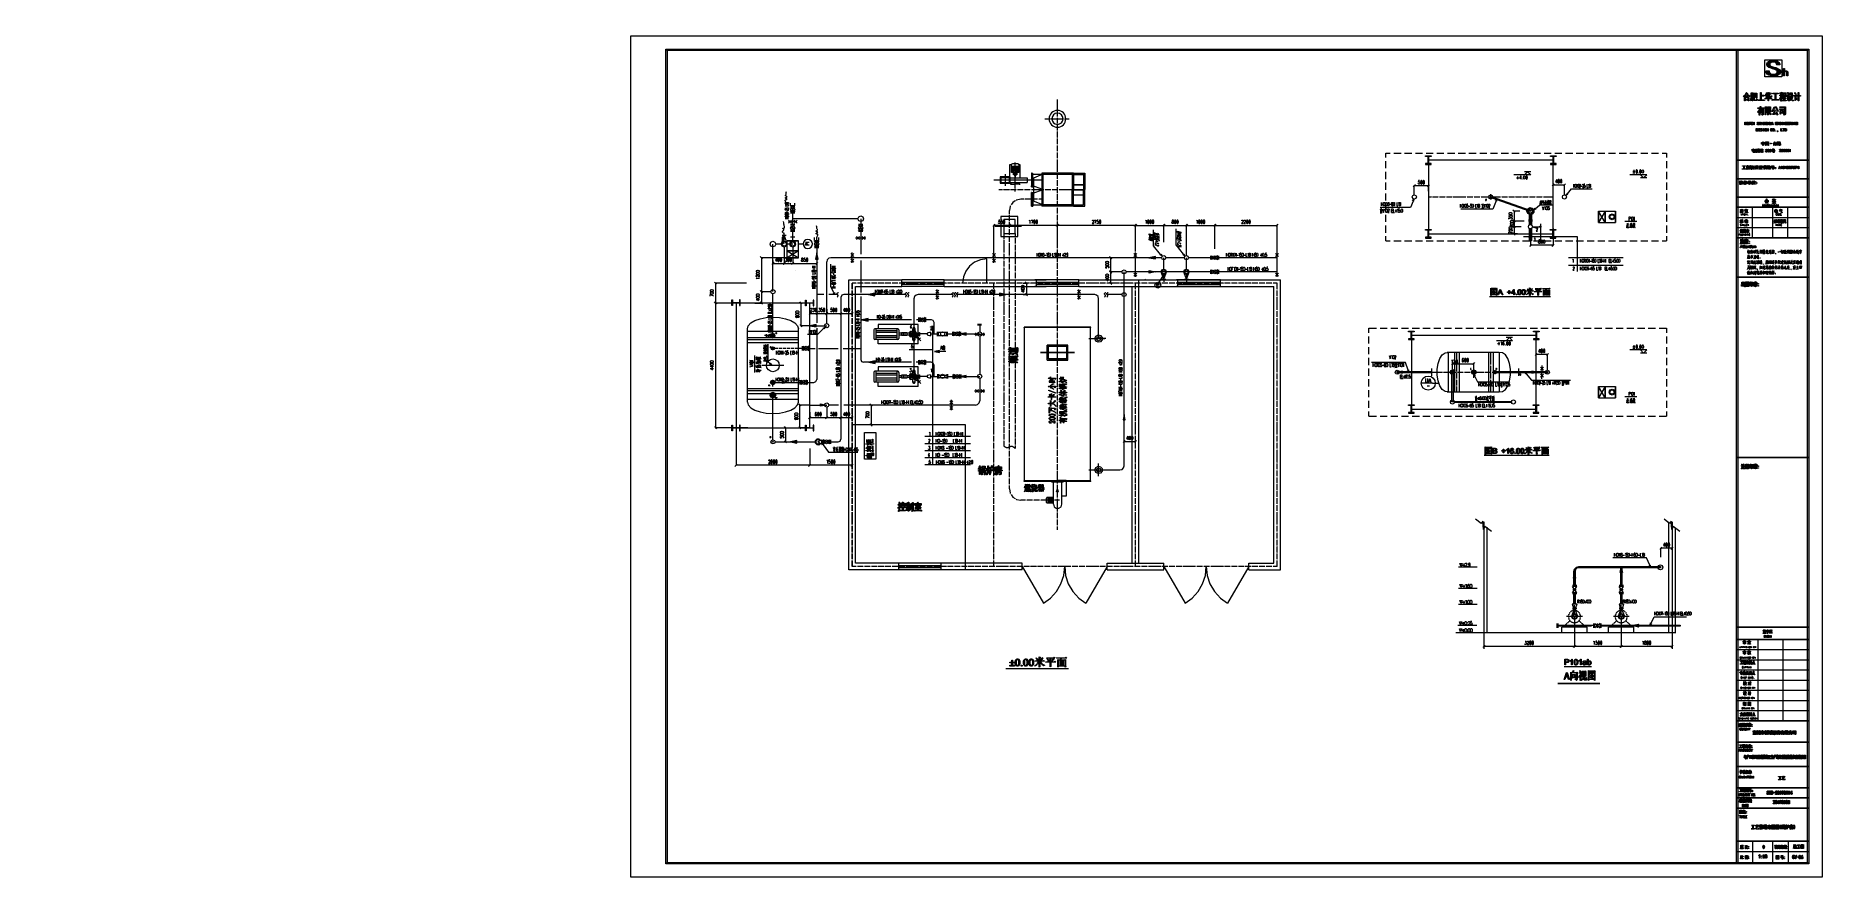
# Model space of a CAD drawing. Header units: millimetres. Extents: x 210 to 63265, y -7201 to 22496.
import ezdxf

# ---------------------------------------------------------------- set-up
doc = ezdxf.new("R2010")
doc.units = ezdxf.units.MM

msp = doc.modelspace()

# ---------------------------------------------------------------- hatches: boundary and pattern name
h = msp.add_hatch(color=0)
h.dxf.hatch_style = 2
h.paths.add_polyline_path([(62790, 22021), (62740, 21971), (22494, 21971), (22444, 22021)])
h = msp.add_hatch(color=0)
h.dxf.hatch_style = 2
h.paths.add_polyline_path([(22444, 22021), (22494, 21971), (22494, -6676), (22444, -6726)])
h = msp.add_hatch(color=0)
h.dxf.hatch_style = 2
h.paths.add_polyline_path([(60288, -6701), (60238, -6701), (60238, 21996), (60288, 21996)])
h = msp.add_hatch(color=0)
h.dxf.hatch_style = 2
h.paths.add_polyline_path([(61785, 21233), (61785, 21197), (61751, 21140), (61717, 21119), (61683, 21098), (61591, 21077), (61532, 21077), (61474, 21077), (61383, 21099), (61350, 21121), (61317, 21143), (61285, 21197), (61285, 21230), (61285, 21252), (61392, 21252), (61392, 21233), (61392, 21210), (61413, 21174), (61434, 21161), (61455, 21149), (61505, 21136), (61532, 21136), (61570, 21136), (61625, 21150), (61642, 21163), (61660, 21176), (61678, 21208), (61678, 21227), (61678, 21242), (61656, 21271), (61635, 21285), (61614, 21298), (61554, 21322), (61514, 21333), (61458, 21347), (61377, 21378), (61352, 21395), (61328, 21412), (61303, 21453), (61303, 21476), (61303, 21509), (61337, 21562), (61371, 21582), (61405, 21603), (61486, 21623), (61532, 21623), (61593, 21623), (61681, 21599), (61708, 21575), (61735, 21550), (61762, 21498), (61762, 21470), (61654, 21470), (61656, 21487), (61642, 21518), (61626, 21533), (61610, 21546), (61563, 21560), (61532, 21560), (61505, 21560), (61460, 21550), (61444, 21540), (61427, 21530), (61411, 21503), (61411, 21486), (61411, 21472), (61424, 21448), (61437, 21437), (61449, 21427), (61516, 21403), (61570, 21389), (61621, 21375), (61701, 21341), (61729, 21322), (61757, 21302), (61785, 21258)])
h = msp.add_hatch(color=0)
h.dxf.hatch_style = 2
h.paths.add_polyline_path([(62790, -6726), (62740, -6676), (62740, 21971), (62790, 22021)])
h = msp.add_hatch(color=0)
h.dxf.hatch_style = 2
h.paths.add_polyline_path([(62050, 21079), (62018, 21079), (62018, 21191), (62018, 21200), (62014, 21215), (62009, 21221), (62004, 21226), (61992, 21232), (61984, 21232), (61974, 21232), (61955, 21221), (61946, 21211), (61937, 21200), (61928, 21174), (61928, 21158), (61928, 21079), (61897, 21079), (61897, 21345), (61928, 21345), (61928, 21221), (61934, 21229), (61948, 21243), (61955, 21247), (61963, 21252), (61982, 21257), (61993, 21257), (62008, 21257), (62029, 21249), (62036, 21241), (62043, 21233), (62050, 21214), (62050, 21202)])
h = msp.add_hatch(color=0)
h.dxf.hatch_style = 2
h.paths.add_polyline_path([(60603, 20476), (60617, 20453), (60641, 20422), (60650, 20413), (60659, 20405), (60675, 20392), (60683, 20387), (60690, 20383), (60705, 20376), (60712, 20373), (60707, 20366), (60700, 20352), (60699, 20346), (60689, 20352), (60671, 20364), (60663, 20371), (60655, 20377), (60639, 20393), (60630, 20404), (60622, 20414), (60603, 20441), (60593, 20459), (60583, 20441), (60565, 20412), (60555, 20401), (60546, 20390), (60530, 20372), (60524, 20365), (60517, 20359), (60503, 20346), (60495, 20339), (60494, 20342), (60486, 20352), (60479, 20360), (60489, 20367), (60509, 20382), (60519, 20391), (60528, 20400), (60547, 20423), (60557, 20438), (60566, 20451), (60582, 20482), (60588, 20498), (60593, 20493), (60603, 20486), (60608, 20483)])
h = msp.add_hatch(color=0)
h.paths.add_polyline_path([(60670, 20320), (60669, 20313), (60669, 20283), (60669, 20260), (60669, 20237), (60669, 20206), (60670, 20199), (60649, 20199), (60649, 20224), (60538, 20224), (60538, 20195), (60518, 20195), (60518, 20203), (60519, 20233), (60519, 20255), (60519, 20278), (60518, 20310), (60518, 20320)])
h.paths.add_polyline_path([(60649, 20244), (60649, 20299), (60538, 20299), (60538, 20244)])
h = msp.add_hatch(color=0)
h.dxf.hatch_style = 2
h.paths.add_polyline_path([(60625, 20373), (60633, 20373), (60647, 20374), (60653, 20374), (60653, 20350), (60646, 20350), (60633, 20351), (60626, 20351), (60570, 20351), (60559, 20351), (60542, 20350), (60536, 20350), (60536, 20374), (60545, 20374), (60562, 20373), (60570, 20373)])
h = msp.add_hatch(color=0)
h.paths.add_polyline_path([(60782, 20233), (60788, 20232), (60798, 20232), (60801, 20233), (60805, 20233), (60808, 20241), (60808, 20248), (60808, 20313), (60771, 20313), (60770, 20298), (60767, 20270), (60765, 20257), (60763, 20244), (60756, 20216), (60751, 20200), (60746, 20207), (60737, 20215), (60733, 20217), (60739, 20231), (60747, 20261), (60749, 20277), (60751, 20293), (60753, 20328), (60753, 20346), (60754, 20364), (60754, 20402), (60754, 20422), (60754, 20443), (60753, 20473), (60753, 20482), (60827, 20482), (60826, 20469), (60826, 20444), (60826, 20432), (60826, 20239), (60826, 20228), (60821, 20213), (60817, 20211), (60812, 20208), (60799, 20203), (60790, 20200), (60789, 20208), (60785, 20224)])
h.paths.add_polyline_path([(60808, 20335), (60808, 20389), (60772, 20389), (60772, 20335)])
h.paths.add_polyline_path([(60808, 20409), (60808, 20461), (60772, 20461), (60772, 20409)])
h = msp.add_hatch(color=0)
h.paths.add_polyline_path([(60953, 20475), (60952, 20469), (60952, 20429), (60952, 20395), (60952, 20361), (60952, 20317), (60953, 20307), (60935, 20307), (60935, 20330), (60863, 20330), (60863, 20248), (60863, 20237), (60872, 20226), (60882, 20226), (60929, 20226), (60934, 20226), (60941, 20230), (60942, 20234), (60944, 20238), (60946, 20256), (60947, 20269), (60952, 20265), (60963, 20258), (60969, 20255), (60965, 20240), (60960, 20220), (60958, 20215), (60956, 20210), (60945, 20205), (60937, 20205), (60869, 20205), (60857, 20205), (60846, 20223), (60846, 20241), (60846, 20437), (60846, 20448), (60845, 20467), (60845, 20475)])
h.paths.add_polyline_path([(60935, 20348), (60935, 20456), (60907, 20456), (60907, 20348)])
h.paths.add_polyline_path([(60890, 20348), (60890, 20456), (60863, 20456), (60863, 20348)])
h = msp.add_hatch(color=0)
h.dxf.hatch_style = 2
h.paths.add_polyline_path([(61110, 20490), (61109, 20479), (61109, 20458), (61109, 20448), (61109, 20394), (61166, 20394), (61176, 20394), (61195, 20395), (61204, 20395), (61204, 20367), (61194, 20367), (61174, 20368), (61164, 20368), (61109, 20368), (61109, 20237), (61188, 20237), (61195, 20237), (61213, 20237), (61223, 20238), (61223, 20211), (61213, 20211), (61196, 20212), (61188, 20212), (61030, 20212), (61022, 20212), (61004, 20211), (60994, 20211), (60994, 20238), (61003, 20237), (61021, 20237), (61030, 20237), (61088, 20237), (61088, 20447), (61088, 20457), (61087, 20478), (61087, 20490)])
h = msp.add_hatch(color=0)
h.dxf.hatch_style = 2
h.paths.add_polyline_path([(61333, 20482), (61329, 20478), (61323, 20470), (61322, 20465), (61320, 20461), (61315, 20451), (61312, 20446), (61312, 20361), (61312, 20351), (61312, 20329), (61313, 20317), (61291, 20317), (61291, 20330), (61291, 20352), (61291, 20361), (61291, 20417), (61290, 20413), (61284, 20403), (61279, 20397), (61276, 20392), (61268, 20380), (61264, 20374), (61259, 20380), (61251, 20390), (61247, 20394), (61254, 20400), (61266, 20415), (61272, 20424), (61278, 20432), (61287, 20447), (61291, 20453), (61294, 20459), (61300, 20471), (61302, 20478), (61304, 20484), (61308, 20494), (61308, 20498), (61313, 20494), (61325, 20486)])
h = msp.add_hatch(color=0)
h.dxf.hatch_style = 2
h.paths.add_polyline_path([(61351, 20290), (61351, 20301), (61350, 20319), (61350, 20326), (61371, 20326), (61370, 20321), (61369, 20302), (61369, 20290), (61442, 20290), (61449, 20290), (61466, 20291), (61476, 20291), (61476, 20265), (61467, 20266), (61450, 20266), (61442, 20266), (61369, 20266), (61369, 20240), (61370, 20205), (61371, 20196), (61350, 20196), (61350, 20205), (61351, 20241), (61351, 20266), (61278, 20266), (61271, 20266), (61257, 20266), (61249, 20265), (61249, 20291), (61257, 20291), (61272, 20290), (61279, 20290)])
h = msp.add_hatch(color=0)
h.dxf.hatch_style = 2
h.paths.add_polyline_path([(61393, 20495), (61393, 20487), (61391, 20469), (61391, 20458), (61391, 20426), (61399, 20431), (61413, 20441), (61420, 20446), (61427, 20451), (61442, 20466), (61449, 20476), (61452, 20471), (61461, 20458), (61466, 20451), (61460, 20448), (61442, 20437), (61432, 20429), (61420, 20421), (61400, 20408), (61391, 20402), (61391, 20368), (61391, 20360), (61398, 20351), (61405, 20351), (61440, 20351), (61447, 20351), (61454, 20355), (61456, 20359), (61456, 20363), (61459, 20376), (61459, 20385), (61466, 20380), (61477, 20374), (61483, 20372), (61480, 20360), (61474, 20343), (61471, 20338), (61468, 20333), (61460, 20329), (61454, 20329), (61393, 20329), (61383, 20329), (61372, 20343), (61371, 20356), (61371, 20391), (61361, 20385), (61345, 20376), (61340, 20373), (61338, 20379), (61333, 20390), (61329, 20395), (61338, 20398), (61359, 20408), (61371, 20415), (61371, 20455), (61371, 20467), (61371, 20487), (61371, 20495)])
h = msp.add_hatch(color=0)
h.dxf.hatch_style = 2
h.paths.add_polyline_path([(61670, 20469), (61682, 20469), (61704, 20470), (61714, 20471), (61714, 20445), (61704, 20445), (61682, 20446), (61670, 20446), (61629, 20446), (61629, 20241), (61694, 20241), (61706, 20241), (61727, 20241), (61736, 20242), (61736, 20216), (61727, 20217), (61706, 20217), (61695, 20217), (61540, 20217), (61529, 20217), (61510, 20217), (61502, 20216), (61502, 20242), (61511, 20241), (61530, 20241), (61541, 20241), (61607, 20241), (61607, 20446), (61568, 20446), (61554, 20446), (61532, 20445), (61522, 20445), (61522, 20471), (61532, 20470), (61554, 20469), (61568, 20469)])
h = msp.add_hatch(color=0)
h.dxf.hatch_style = 2
h.paths.add_polyline_path([(61763, 20477), (61772, 20478), (61791, 20483), (61802, 20485), (61813, 20488), (61831, 20496), (61838, 20500), (61842, 20492), (61849, 20478), (61852, 20472), (61849, 20473), (61842, 20472), (61838, 20471), (61834, 20470), (61826, 20469), (61821, 20468), (61821, 20404), (61828, 20404), (61843, 20405), (61851, 20406), (61851, 20381), (61843, 20382), (61828, 20382), (61821, 20382), (61821, 20268), (61821, 20254), (61822, 20215), (61822, 20191), (61802, 20191), (61803, 20215), (61803, 20253), (61803, 20266), (61803, 20326), (61796, 20308), (61781, 20274), (61772, 20258), (61769, 20264), (61761, 20276), (61756, 20281), (61763, 20290), (61776, 20311), (61781, 20322), (61787, 20334), (61797, 20364), (61801, 20382), (61789, 20382), (61770, 20382), (61764, 20381), (61764, 20406), (61773, 20405), (61785, 20404), (61789, 20404), (61803, 20404), (61803, 20463), (61797, 20461), (61780, 20457), (61770, 20455), (61769, 20461), (61765, 20472)])
h = msp.add_hatch(color=0)
h.dxf.hatch_style = 2
h.paths.add_polyline_path([(61839, 20351), (61844, 20341), (61855, 20319), (61860, 20305), (61857, 20303), (61849, 20295), (61844, 20290), (61839, 20304), (61829, 20328), (61824, 20337), (61827, 20340), (61835, 20347)])
h = msp.add_hatch(color=0)
h.dxf.hatch_style = 2
h.paths.add_polyline_path([(61951, 20356), (61959, 20356), (61976, 20357), (61985, 20358), (61985, 20334), (61976, 20335), (61959, 20335), (61951, 20335), (61932, 20335), (61932, 20294), (61943, 20294), (61951, 20294), (61968, 20295), (61978, 20295), (61978, 20270), (61968, 20271), (61952, 20272), (61946, 20272), (61932, 20272), (61932, 20226), (61956, 20226), (61965, 20226), (61984, 20227), (61994, 20228), (61994, 20203), (61986, 20204), (61967, 20204), (61956, 20204), (61889, 20204), (61878, 20204), (61859, 20203), (61851, 20202), (61851, 20228), (61859, 20227), (61878, 20226), (61889, 20226), (61913, 20226), (61913, 20272), (61899, 20272), (61891, 20272), (61876, 20270), (61869, 20269), (61869, 20295), (61876, 20295), (61891, 20294), (61899, 20294), (61913, 20294), (61913, 20335), (61897, 20335), (61888, 20335), (61871, 20335), (61863, 20334), (61863, 20358), (61871, 20357), (61888, 20356), (61897, 20356)])
h = msp.add_hatch(color=0)
h.paths.add_polyline_path([(61980, 20485), (61980, 20471), (61979, 20445), (61979, 20433), (61979, 20422), (61980, 20400), (61980, 20389), (61868, 20389), (61869, 20401), (61869, 20424), (61869, 20436), (61869, 20446), (61869, 20471), (61868, 20485)])
h.paths.add_polyline_path([(61958, 20412), (61958, 20463), (61887, 20463), (61887, 20412)])
h = msp.add_hatch(color=0)
h.dxf.hatch_style = 2
h.paths.add_polyline_path([(62069, 20394), (62069, 20382), (62068, 20356), (62068, 20342), (62068, 20263), (62075, 20270), (62086, 20286), (62090, 20294), (62092, 20287), (62097, 20274), (62100, 20266), (62094, 20259), (62082, 20244), (62076, 20237), (62071, 20229), (62061, 20214), (62056, 20205), (62053, 20213), (62045, 20224), (62041, 20228), (62045, 20233), (62049, 20248), (62049, 20258), (62049, 20372), (62039, 20372), (62021, 20371), (62014, 20371), (62014, 20395), (62021, 20395), (62034, 20394), (62041, 20394)])
h = msp.add_hatch(color=0)
h.dxf.hatch_style = 2
h.paths.add_polyline_path([(62044, 20495), (62052, 20487), (62072, 20460), (62083, 20442), (62079, 20439), (62071, 20430), (62067, 20425), (62059, 20440), (62041, 20467), (62031, 20478), (62034, 20481), (62041, 20489)])
h = msp.add_hatch(color=0)
h.paths.add_polyline_path([(62094, 20358), (62102, 20357), (62120, 20356), (62130, 20356), (62220, 20356), (62217, 20344), (62209, 20319), (62204, 20305), (62198, 20291), (62184, 20263), (62175, 20250), (62191, 20236), (62228, 20222), (62249, 20221), (62245, 20215), (62239, 20202), (62237, 20194), (62216, 20200), (62177, 20220), (62160, 20234), (62154, 20229), (62138, 20217), (62129, 20211), (62120, 20205), (62101, 20195), (62090, 20191), (62088, 20196), (62081, 20206), (62075, 20211), (62086, 20213), (62107, 20222), (62117, 20228), (62126, 20233), (62141, 20245), (62146, 20251), (62135, 20266), (62117, 20308), (62110, 20335), (62094, 20335)])
h.paths.add_polyline_path([(62161, 20268), (62171, 20281), (62187, 20315), (62192, 20335), (62130, 20335), (62134, 20315), (62149, 20282)])
h = msp.add_hatch(color=0)
h.dxf.hatch_style = 2
h.paths.add_polyline_path([(62196, 20371), (62188, 20371), (62179, 20380), (62178, 20389), (62178, 20461), (62134, 20461), (62134, 20443), (62131, 20415), (62128, 20404), (62124, 20394), (62111, 20372), (62100, 20361), (62098, 20366), (62090, 20374), (62084, 20377), (62097, 20388), (62111, 20413), (62113, 20428), (62114, 20442), (62116, 20469), (62115, 20482), (62199, 20482), (62199, 20475), (62198, 20455), (62198, 20443), (62198, 20408), (62198, 20403), (62201, 20397), (62204, 20396), (62206, 20395), (62214, 20394), (62219, 20395), (62224, 20395), (62236, 20396), (62242, 20397), (62241, 20390), (62241, 20377), (62242, 20371)])
h = msp.add_hatch(color=0)
h.dxf.hatch_style = 2
h.paths.add_polyline_path([(62330, 20390), (62330, 20378), (62329, 20352), (62329, 20338), (62329, 20259), (62337, 20270), (62351, 20290), (62356, 20299), (62359, 20294), (62366, 20283), (62370, 20278), (62342, 20242), (62335, 20233), (62323, 20217), (62317, 20208), (62313, 20214), (62307, 20224), (62304, 20229), (62308, 20234), (62311, 20250), (62310, 20260), (62310, 20368), (62296, 20368), (62277, 20367), (62270, 20367), (62270, 20391), (62278, 20391), (62289, 20390), (62292, 20390)])
h = msp.add_hatch(color=0)
h.dxf.hatch_style = 2
h.paths.add_polyline_path([(62305, 20489), (62312, 20480), (62332, 20453), (62346, 20434), (62342, 20429), (62333, 20419), (62329, 20415), (62323, 20427), (62303, 20456), (62290, 20473), (62294, 20476), (62301, 20484)])
h = msp.add_hatch(color=0)
h.dxf.hatch_style = 2
h.paths.add_polyline_path([(62416, 20387), (62416, 20452), (62416, 20465), (62415, 20485), (62415, 20493), (62436, 20493), (62435, 20484), (62435, 20469), (62435, 20463), (62435, 20387), (62476, 20387), (62482, 20387), (62495, 20388), (62502, 20389), (62502, 20364), (62495, 20365), (62482, 20365), (62477, 20365), (62435, 20365), (62435, 20235), (62435, 20228), (62435, 20209), (62436, 20198), (62415, 20198), (62415, 20209), (62416, 20227), (62416, 20234), (62416, 20365), (62377, 20365), (62369, 20365), (62354, 20365), (62347, 20364), (62347, 20389), (62354, 20388), (62369, 20387), (62375, 20387)])
h = msp.add_hatch(color=0)
h.paths.add_polyline_path([(60976, 19813), (60988, 19822), (61010, 19846), (61021, 19860), (61032, 19875), (61052, 19911), (61061, 19932), (61025, 19932), (61018, 19932), (61001, 19932), (60990, 19931), (60990, 19956), (61003, 19955), (61023, 19954), (61029, 19954), (61067, 19954), (61071, 19970), (61076, 19993), (61076, 20000), (61083, 19997), (61095, 19993), (61100, 19992), (61098, 19990), (61093, 19971), (61090, 19954), (61171, 19954), (61179, 19954), (61197, 19955), (61206, 19956), (61206, 19931), (61197, 19932), (61181, 19932), (61174, 19932), (61084, 19932), (61081, 19924), (61073, 19907), (61069, 19899), (61184, 19899), (61183, 19882), (61183, 19853), (61183, 19840), (61183, 19735), (61183, 19726), (61179, 19712), (61175, 19708), (61171, 19704), (61154, 19698), (61141, 19697), (61140, 19704), (61137, 19720), (61134, 19728), (61141, 19727), (61152, 19726), (61156, 19727), (61159, 19728), (61163, 19735), (61163, 19741), (61163, 19767), (61059, 19767), (61059, 19698), (61037, 19698), (61037, 19715), (61038, 19743), (61038, 19754), (61038, 19846), (61028, 19831), (61006, 19804), (60994, 19792), (60992, 19796), (60983, 19807)])
h.paths.add_polyline_path([(61163, 19841), (61163, 19878), (61059, 19878), (61059, 19841)])
h.paths.add_polyline_path([(61163, 19788), (61163, 19821), (61059, 19821), (61059, 19788)])
h = msp.add_hatch(color=0)
h.dxf.hatch_style = 2
h.paths.add_polyline_path([(61321, 19985), (61312, 19947), (61299, 19895), (61296, 19882), (61306, 19866), (61317, 19837), (61319, 19824), (61320, 19811), (61316, 19790), (61310, 19782), (61305, 19773), (61290, 19761), (61282, 19758), (61281, 19766), (61277, 19782), (61273, 19788), (61282, 19788), (61293, 19793), (61296, 19797), (61298, 19802), (61300, 19816), (61300, 19826), (61299, 19836), (61287, 19863), (61276, 19880), (61284, 19909), (61294, 19952), (61296, 19965), (61266, 19965), (61266, 19702), (61247, 19702), (61247, 19721), (61248, 19756), (61248, 19774), (61248, 19926), (61248, 19937), (61247, 19967), (61247, 19985)])
h = msp.add_hatch(color=0)
h.paths.add_polyline_path([(61443, 19985), (61442, 19974), (61442, 19941), (61442, 19921), (61442, 19900), (61442, 19869), (61443, 19857), (61396, 19857), (61396, 19844), (61401, 19819), (61406, 19805), (61419, 19816), (61436, 19836), (61440, 19845), (61444, 19837), (61451, 19826), (61455, 19822), (61446, 19816), (61424, 19799), (61411, 19788), (61416, 19778), (61428, 19761), (61434, 19754), (61440, 19747), (61457, 19735), (61469, 19729), (61463, 19726), (61454, 19713), (61451, 19705), (61439, 19715), (61420, 19734), (61413, 19744), (61407, 19754), (61396, 19778), (61391, 19791), (61387, 19805), (61381, 19837), (61380, 19857), (61357, 19857), (61357, 19739), (61365, 19744), (61379, 19756), (61386, 19763), (61386, 19758), (61388, 19744), (61390, 19736), (61385, 19733), (61374, 19724), (61366, 19719), (61359, 19714), (61347, 19704), (61342, 19698), (61340, 19704), (61334, 19715), (61331, 19722), (61334, 19726), (61338, 19737), (61339, 19745), (61339, 19928), (61339, 19941), (61338, 19970), (61338, 19985)])
h.paths.add_polyline_path([(61424, 19878), (61424, 19913), (61357, 19913), (61357, 19878)])
h.paths.add_polyline_path([(61424, 19932), (61424, 19965), (61357, 19965), (61357, 19932)])
h = msp.add_hatch(color=0)
h.dxf.hatch_style = 2
h.paths.add_polyline_path([(61586, 19976), (61576, 19950), (61557, 19905), (61547, 19885), (61537, 19866), (61516, 19833), (61506, 19821), (61502, 19828), (61493, 19838), (61489, 19841), (61499, 19852), (61521, 19883), (61533, 19905), (61544, 19926), (61561, 19968), (61566, 19988), (61569, 19985), (61579, 19979)])
h = msp.add_hatch(color=0)
h.dxf.hatch_style = 2
h.paths.add_polyline_path([(61655, 19757), (61651, 19766), (61640, 19787), (61633, 19798), (61638, 19802), (61646, 19810), (61650, 19814), (61657, 19800), (61671, 19771), (61678, 19758), (61684, 19743), (61694, 19721), (61698, 19713), (61692, 19709), (61683, 19702), (61679, 19698), (61676, 19706), (61668, 19725), (61663, 19736), (61629, 19730), (61582, 19722), (61568, 19719), (61554, 19717), (61535, 19711), (61529, 19707), (61527, 19714), (61522, 19728), (61518, 19736), (61523, 19739), (61532, 19748), (61537, 19754), (61541, 19761), (61554, 19788), (61563, 19809), (61572, 19830), (61584, 19866), (61588, 19882), (61595, 19876), (61607, 19869), (61611, 19867), (61605, 19856), (61590, 19823), (61581, 19801), (61572, 19779), (61559, 19750), (61555, 19744), (61578, 19746), (61628, 19753)])
h = msp.add_hatch(color=0)
h.dxf.hatch_style = 2
h.paths.add_polyline_path([(61638, 19999), (61647, 19965), (61668, 19915), (61678, 19899), (61689, 19882), (61711, 19857), (61722, 19849), (61715, 19844), (61705, 19833), (61703, 19827), (61688, 19843), (61662, 19881), (61652, 19902), (61641, 19924), (61624, 19967), (61618, 19989), (61623, 19991), (61633, 19995)])
h = msp.add_hatch(color=0)
h.dxf.hatch_style = 2
h.paths.add_polyline_path([(61881, 19921), (61887, 19921), (61905, 19921), (61916, 19922), (61916, 19896), (61905, 19897), (61888, 19897), (61882, 19897), (61789, 19897), (61779, 19897), (61760, 19897), (61750, 19896), (61750, 19922), (61760, 19921), (61779, 19921), (61789, 19921)])
h = msp.add_hatch(color=0)
h.dxf.hatch_style = 2
h.paths.add_polyline_path([(61963, 19983), (61962, 19969), (61962, 19943), (61962, 19932), (61962, 19729), (61961, 19721), (61954, 19710), (61948, 19707), (61942, 19704), (61924, 19699), (61912, 19697), (61912, 19703), (61907, 19719), (61902, 19728), (61915, 19728), (61931, 19729), (61934, 19731), (61937, 19732), (61940, 19742), (61940, 19750), (61940, 19961), (61802, 19961), (61793, 19961), (61773, 19960), (61763, 19960), (61763, 19984), (61773, 19983), (61792, 19983), (61801, 19983)])
h = msp.add_hatch(color=0)
h.paths.add_polyline_path([(61899, 19860), (61898, 19850), (61898, 19831), (61898, 19821), (61898, 19792), (61898, 19782), (61898, 19760), (61899, 19749), (61877, 19749), (61877, 19766), (61795, 19766), (61795, 19731), (61773, 19731), (61774, 19743), (61775, 19763), (61775, 19772), (61775, 19821), (61775, 19829), (61774, 19848), (61773, 19860)])
h.paths.add_polyline_path([(61877, 19787), (61877, 19839), (61795, 19839), (61795, 19787)])
h = msp.add_hatch(color=0)
h.dxf.hatch_style = 2
h.paths.add_polyline_path([(60595, 19351), (60582, 19351), (60582, 19396), (60550, 19396), (60550, 19351), (60537, 19351), (60537, 19447), (60550, 19447), (60550, 19407), (60582, 19407), (60582, 19447), (60595, 19447)])
h = msp.add_hatch(color=0)
h.dxf.hatch_style = 2
h.paths.add_polyline_path([(60668, 19351), (60610, 19351), (60610, 19447), (60665, 19447), (60665, 19436), (60623, 19436), (60623, 19407), (60662, 19407), (60662, 19396), (60623, 19396), (60623, 19361), (60668, 19361)])
h = msp.add_hatch(color=0)
h.dxf.hatch_style = 2
h.paths.add_polyline_path([(60740, 19436), (60694, 19436), (60694, 19405), (60729, 19405), (60729, 19394), (60694, 19394), (60694, 19351), (60681, 19351), (60681, 19447), (60740, 19447)])
h = msp.add_hatch(color=0)
h.dxf.hatch_style = 2
h.paths.add_polyline_path([(60812, 19351), (60755, 19351), (60755, 19447), (60809, 19447), (60809, 19436), (60767, 19436), (60767, 19407), (60806, 19407), (60806, 19396), (60767, 19396), (60767, 19361), (60812, 19361)])
h = msp.add_hatch(color=0)
h.dxf.hatch_style = 2
h.paths.add_polyline_path([(60860, 19351), (60847, 19351), (60847, 19447), (60860, 19447)])
h = msp.add_hatch(color=0)
h.paths.add_polyline_path([(60996, 19174), (60996, 19161), (60991, 19142), (60986, 19137), (60980, 19131), (60965, 19126), (60956, 19126), (60937, 19126), (60937, 19222), (60956, 19222), (60966, 19222), (60982, 19216), (60987, 19211), (60992, 19205), (60996, 19187)])
h.paths.add_polyline_path([(60983, 19174), (60983, 19184), (60980, 19199), (60976, 19203), (60973, 19207), (60963, 19211), (60956, 19211), (60950, 19211), (60950, 19136), (60956, 19136), (60963, 19136), (60973, 19141), (60976, 19145), (60980, 19149), (60983, 19163)])
h = msp.add_hatch(color=0)
h.dxf.hatch_style = 2
h.paths.add_polyline_path([(61028, 19378), (61028, 19371), (61024, 19361), (61020, 19357), (61016, 19353), (61005, 19350), (60998, 19350), (60991, 19350), (60980, 19354), (60976, 19358), (60972, 19361), (60968, 19371), (60968, 19377), (60968, 19381), (60981, 19381), (60981, 19378), (60981, 19374), (60983, 19367), (60986, 19365), (60988, 19363), (60994, 19360), (60998, 19360), (61002, 19360), (61009, 19363), (61011, 19365), (61013, 19368), (61015, 19373), (61015, 19377), (61015, 19380), (61013, 19385), (61010, 19387), (61008, 19390), (61000, 19394), (60996, 19396), (60989, 19398), (60979, 19404), (60976, 19407), (60973, 19410), (60970, 19417), (60970, 19422), (60970, 19428), (60974, 19437), (60978, 19441), (60983, 19444), (60992, 19448), (60998, 19448), (61005, 19448), (61016, 19444), (61019, 19439), (61022, 19435), (61025, 19426), (61025, 19421), (61012, 19421), (61013, 19424), (61011, 19429), (61009, 19432), (61007, 19434), (61001, 19437), (60998, 19437), (60994, 19437), (60989, 19435), (60987, 19433), (60985, 19431), (60983, 19427), (60983, 19423), (60983, 19421), (60985, 19417), (60986, 19415), (60988, 19413), (60996, 19409), (61002, 19406), (61008, 19404), (61018, 19397), (61022, 19394), (61025, 19390), (61028, 19382)])
h = msp.add_hatch(color=0)
h.dxf.hatch_style = 2
h.paths.add_polyline_path([(61068, 19126), (61011, 19126), (61011, 19222), (61065, 19222), (61065, 19211), (61023, 19211), (61023, 19181), (61062, 19181), (61062, 19171), (61023, 19171), (61023, 19136), (61068, 19136)])
h = msp.add_hatch(color=0)
h.dxf.hatch_style = 2
h.paths.add_polyline_path([(61099, 19351), (61086, 19351), (61086, 19396), (61054, 19396), (61054, 19351), (61041, 19351), (61041, 19447), (61054, 19447), (61054, 19407), (61086, 19407), (61086, 19447), (61099, 19447)])
h = msp.add_hatch(color=0)
h.dxf.hatch_style = 2
h.paths.add_polyline_path([(61140, 19153), (61140, 19146), (61136, 19136), (61132, 19132), (61128, 19129), (61117, 19125), (61110, 19125), (61103, 19125), (61092, 19129), (61088, 19132), (61084, 19136), (61080, 19146), (61080, 19152), (61080, 19156), (61093, 19156), (61093, 19153), (61093, 19149), (61095, 19142), (61098, 19140), (61100, 19138), (61106, 19135), (61110, 19135), (61114, 19135), (61121, 19138), (61123, 19140), (61125, 19142), (61127, 19148), (61127, 19152), (61127, 19154), (61125, 19160), (61122, 19162), (61120, 19165), (61112, 19169), (61107, 19171), (61101, 19173), (61091, 19179), (61088, 19182), (61085, 19185), (61082, 19193), (61082, 19197), (61082, 19203), (61086, 19212), (61090, 19216), (61094, 19220), (61104, 19223), (61110, 19223), (61117, 19223), (61128, 19219), (61131, 19214), (61134, 19210), (61137, 19201), (61137, 19196), (61124, 19196), (61125, 19199), (61123, 19204), (61121, 19207), (61119, 19209), (61113, 19212), (61110, 19212), (61106, 19212), (61101, 19210), (61099, 19208), (61097, 19207), (61095, 19202), (61095, 19198), (61095, 19196), (61097, 19192), (61098, 19190), (61100, 19188), (61108, 19183), (61114, 19181), (61120, 19178), (61130, 19172), (61133, 19169), (61137, 19165), (61140, 19157)])
h = msp.add_hatch(color=0)
h.paths.add_polyline_path([(61176, 19351), (61163, 19351), (61155, 19381), (61130, 19381), (61122, 19351), (61109, 19351), (61137, 19448), (61148, 19448)])
h.paths.add_polyline_path([(61152, 19391), (61143, 19426), (61142, 19426), (61133, 19391)])
h = msp.add_hatch(color=0)
h.dxf.hatch_style = 2
h.paths.add_polyline_path([(61188, 19126), (61176, 19126), (61176, 19222), (61188, 19222)])
h = msp.add_hatch(color=0)
h.dxf.hatch_style = 2
h.paths.add_polyline_path([(61243, 19351), (61229, 19351), (61198, 19421), (61198, 19421), (61198, 19351), (61185, 19351), (61185, 19447), (61199, 19447), (61230, 19377), (61230, 19377), (61230, 19447), (61243, 19447)])
h = msp.add_hatch(color=0)
h.dxf.hatch_style = 2
h.paths.add_polyline_path([(61283, 19125), (61274, 19125), (61272, 19132), (61271, 19131), (61267, 19128), (61265, 19127), (61262, 19126), (61257, 19125), (61254, 19125), (61249, 19125), (61238, 19130), (61233, 19136), (61229, 19141), (61224, 19159), (61224, 19171), (61224, 19184), (61228, 19204), (61232, 19210), (61237, 19217), (61248, 19223), (61256, 19223), (61262, 19223), (61272, 19218), (61276, 19214), (61279, 19209), (61283, 19197), (61283, 19189), (61271, 19189), (61271, 19195), (61269, 19204), (61267, 19207), (61265, 19210), (61259, 19212), (61256, 19212), (61251, 19212), (61244, 19208), (61242, 19203), (61240, 19198), (61237, 19183), (61237, 19172), (61237, 19162), (61240, 19147), (61243, 19143), (61246, 19139), (61252, 19135), (61256, 19135), (61260, 19135), (61266, 19138), (61268, 19141), (61270, 19143), (61272, 19152), (61272, 19157), (61272, 19164), (61254, 19164), (61254, 19174), (61283, 19174)])
h = msp.add_hatch(color=0)
h.dxf.hatch_style = 2
h.paths.add_polyline_path([(61315, 19350), (61306, 19350), (61304, 19358), (61303, 19356), (61300, 19353), (61297, 19352), (61295, 19351), (61290, 19350), (61287, 19350), (61281, 19350), (61270, 19355), (61266, 19361), (61261, 19366), (61256, 19384), (61256, 19396), (61256, 19409), (61261, 19429), (61265, 19435), (61269, 19442), (61280, 19448), (61288, 19448), (61294, 19448), (61304, 19443), (61308, 19439), (61312, 19434), (61315, 19421), (61315, 19414), (61303, 19414), (61303, 19420), (61301, 19429), (61299, 19432), (61297, 19435), (61291, 19437), (61288, 19437), (61283, 19437), (61276, 19433), (61274, 19428), (61272, 19424), (61270, 19408), (61270, 19397), (61270, 19387), (61273, 19372), (61275, 19368), (61278, 19364), (61285, 19360), (61288, 19360), (61292, 19360), (61298, 19363), (61300, 19366), (61302, 19368), (61304, 19377), (61304, 19382), (61304, 19388), (61287, 19388), (61287, 19399), (61315, 19399)])
h = msp.add_hatch(color=0)
h.dxf.hatch_style = 2
h.paths.add_polyline_path([(61355, 19126), (61341, 19126), (61310, 19196), (61310, 19196), (61310, 19126), (61297, 19126), (61297, 19222), (61311, 19222), (61342, 19152), (61342, 19152), (61342, 19222), (61355, 19222)])
h = msp.add_hatch(color=0)
h.dxf.hatch_style = 2
h.paths.add_polyline_path([(61387, 19351), (61374, 19351), (61374, 19396), (61342, 19396), (61342, 19351), (61329, 19351), (61329, 19447), (61342, 19447), (61342, 19407), (61374, 19407), (61374, 19447), (61387, 19447)])
h = msp.add_hatch(color=0)
h.dxf.hatch_style = 2
h.paths.add_polyline_path([(61460, 19379), (61460, 19372), (61457, 19361), (61453, 19358), (61449, 19354), (61438, 19350), (61431, 19350), (61423, 19350), (61412, 19354), (61408, 19358), (61405, 19361), (61401, 19372), (61401, 19379), (61401, 19447), (61414, 19447), (61414, 19379), (61414, 19374), (61417, 19367), (61419, 19365), (61421, 19363), (61427, 19360), (61431, 19360), (61434, 19360), (61440, 19363), (61443, 19365), (61445, 19367), (61447, 19374), (61447, 19379), (61447, 19447), (61460, 19447)])
h = msp.add_hatch(color=0)
h.dxf.hatch_style = 2
h.paths.add_polyline_path([(61502, 19164), (61502, 19153), (61497, 19138), (61493, 19134), (61489, 19129), (61479, 19125), (61473, 19125), (61466, 19125), (61455, 19130), (61450, 19136), (61445, 19141), (61440, 19159), (61440, 19171), (61440, 19184), (61445, 19204), (61449, 19210), (61454, 19217), (61466, 19223), (61473, 19223), (61480, 19223), (61490, 19219), (61494, 19214), (61498, 19209), (61502, 19196), (61501, 19188), (61489, 19188), (61489, 19194), (61487, 19203), (61485, 19206), (61483, 19209), (61477, 19212), (61473, 19212), (61469, 19212), (61462, 19208), (61459, 19203), (61456, 19198), (61454, 19183), (61454, 19172), (61454, 19162), (61456, 19148), (61459, 19144), (61462, 19139), (61469, 19135), (61473, 19135), (61476, 19135), (61482, 19138), (61484, 19141), (61487, 19144), (61489, 19156), (61489, 19164)])
h = msp.add_hatch(color=0)
h.paths.add_polyline_path([(61537, 19351), (61523, 19351), (61515, 19381), (61490, 19381), (61483, 19351), (61469, 19351), (61497, 19448), (61508, 19448)])
h.paths.add_polyline_path([(61512, 19391), (61503, 19426), (61502, 19426), (61493, 19391)])
h = msp.add_hatch(color=0)
h.paths.add_polyline_path([(61574, 19174), (61574, 19161), (61569, 19142), (61566, 19136), (61561, 19131), (61550, 19125), (61543, 19125), (61535, 19125), (61524, 19131), (61520, 19136), (61515, 19142), (61511, 19161), (61511, 19174), (61511, 19187), (61515, 19206), (61520, 19212), (61524, 19218), (61535, 19223), (61543, 19223), (61550, 19223), (61561, 19218), (61566, 19212), (61569, 19206), (61574, 19187)])
h.paths.add_polyline_path([(61560, 19174), (61560, 19186), (61558, 19202), (61555, 19205), (61552, 19209), (61546, 19212), (61543, 19212), (61539, 19212), (61533, 19209), (61530, 19205), (61527, 19202), (61525, 19186), (61525, 19174), (61525, 19162), (61527, 19147), (61530, 19143), (61533, 19139), (61539, 19135), (61543, 19135), (61546, 19135), (61552, 19139), (61555, 19143), (61558, 19147), (61560, 19162)])
h = msp.add_hatch(color=0)
h.dxf.hatch_style = 2
h.paths.add_polyline_path([(61603, 19126), (61591, 19126), (61591, 19138), (61603, 19138)])
h = msp.add_hatch(color=0)
h.dxf.hatch_style = 2
h.paths.add_polyline_path([(61677, 19351), (61619, 19351), (61619, 19447), (61674, 19447), (61674, 19436), (61632, 19436), (61632, 19407), (61671, 19407), (61671, 19396), (61632, 19396), (61632, 19361), (61677, 19361)])
h = msp.add_hatch(color=0)
h.dxf.hatch_style = 2
h.paths.add_polyline_path([(61671, 19144), (61691, 19144), (61691, 19122), (61690, 19115), (61683, 19104), (61677, 19101), (61672, 19106), (61677, 19109), (61682, 19117), (61682, 19123), (61671, 19123)])
h = msp.add_hatch(color=0)
h.dxf.hatch_style = 2
h.paths.add_polyline_path([(61748, 19351), (61734, 19351), (61703, 19421), (61702, 19421), (61702, 19351), (61689, 19351), (61689, 19447), (61703, 19447), (61734, 19377), (61735, 19377), (61735, 19447), (61748, 19447)])
h = msp.add_hatch(color=0)
h.dxf.hatch_style = 2
h.paths.add_polyline_path([(61820, 19350), (61810, 19350), (61809, 19358), (61807, 19356), (61804, 19353), (61802, 19352), (61799, 19351), (61794, 19350), (61791, 19350), (61785, 19350), (61775, 19355), (61770, 19361), (61765, 19366), (61761, 19384), (61761, 19396), (61761, 19409), (61765, 19429), (61769, 19435), (61773, 19442), (61785, 19448), (61792, 19448), (61799, 19448), (61809, 19443), (61813, 19439), (61816, 19434), (61820, 19421), (61820, 19414), (61807, 19414), (61807, 19420), (61805, 19429), (61803, 19432), (61802, 19435), (61796, 19437), (61792, 19437), (61788, 19437), (61781, 19433), (61779, 19428), (61776, 19424), (61774, 19408), (61774, 19397), (61774, 19387), (61777, 19372), (61780, 19368), (61783, 19364), (61789, 19360), (61793, 19360), (61796, 19360), (61802, 19363), (61804, 19366), (61807, 19368), (61809, 19377), (61809, 19382), (61809, 19388), (61791, 19388), (61791, 19399), (61820, 19399)])
h = msp.add_hatch(color=0)
h.dxf.hatch_style = 2
h.paths.add_polyline_path([(61861, 19126), (61802, 19126), (61802, 19222), (61815, 19222), (61815, 19136), (61861, 19136)])
h = msp.add_hatch(color=0)
h.dxf.hatch_style = 2
h.paths.add_polyline_path([(61869, 19351), (61856, 19351), (61856, 19447), (61869, 19447)])
h = msp.add_hatch(color=0)
h.dxf.hatch_style = 2
h.paths.add_polyline_path([(61932, 19211), (61909, 19211), (61909, 19126), (61896, 19126), (61896, 19211), (61874, 19211), (61874, 19222), (61932, 19222)])
h = msp.add_hatch(color=0)
h.dxf.hatch_style = 2
h.paths.add_polyline_path([(61964, 19351), (61950, 19351), (61919, 19421), (61918, 19421), (61918, 19351), (61905, 19351), (61905, 19447), (61920, 19447), (61951, 19377), (61951, 19377), (61951, 19447), (61964, 19447)])
h = msp.add_hatch(color=0)
h.paths.add_polyline_path([(62005, 19174), (62005, 19161), (62000, 19142), (61995, 19137), (61989, 19131), (61974, 19126), (61965, 19126), (61946, 19126), (61946, 19222), (61965, 19222), (61975, 19222), (61991, 19216), (61996, 19211), (62001, 19205), (62005, 19187)])
h.paths.add_polyline_path([(61992, 19174), (61992, 19184), (61989, 19199), (61985, 19203), (61982, 19207), (61972, 19211), (61965, 19211), (61959, 19211), (61959, 19136), (61965, 19136), (61972, 19136), (61982, 19141), (61985, 19145), (61989, 19149), (61992, 19163)])
h = msp.add_hatch(color=0)
h.dxf.hatch_style = 2
h.paths.add_polyline_path([(62037, 19351), (61980, 19351), (61980, 19447), (62034, 19447), (62034, 19436), (61993, 19436), (61993, 19407), (62031, 19407), (62031, 19396), (61993, 19396), (61993, 19361), (62037, 19361)])
h = msp.add_hatch(color=0)
h.dxf.hatch_style = 2
h.paths.add_polyline_path([(62109, 19351), (62052, 19351), (62052, 19447), (62107, 19447), (62107, 19436), (62065, 19436), (62065, 19407), (62103, 19407), (62103, 19396), (62065, 19396), (62065, 19361), (62109, 19361)])
h = msp.add_hatch(color=0)
h.paths.add_polyline_path([(62184, 19351), (62170, 19351), (62150, 19392), (62135, 19392), (62135, 19351), (62122, 19351), (62122, 19447), (62150, 19447), (62157, 19447), (62168, 19444), (62172, 19441), (62177, 19437), (62181, 19427), (62181, 19419), (62181, 19414), (62178, 19405), (62175, 19402), (62172, 19399), (62166, 19395), (62162, 19394)])
h.paths.add_polyline_path([(62168, 19419), (62168, 19423), (62165, 19430), (62163, 19432), (62161, 19434), (62153, 19436), (62147, 19436), (62135, 19436), (62135, 19403), (62151, 19403), (62154, 19403), (62160, 19405), (62163, 19407), (62165, 19409), (62168, 19415)])
h = msp.add_hatch(color=0)
h.dxf.hatch_style = 2
h.paths.add_polyline_path([(62230, 19351), (62217, 19351), (62217, 19447), (62230, 19447)])
h = msp.add_hatch(color=0)
h.dxf.hatch_style = 2
h.paths.add_polyline_path([(62324, 19351), (62310, 19351), (62279, 19421), (62279, 19421), (62279, 19351), (62266, 19351), (62266, 19447), (62280, 19447), (62311, 19377), (62311, 19377), (62311, 19447), (62324, 19447)])
h = msp.add_hatch(color=0)
h.dxf.hatch_style = 2
h.paths.add_polyline_path([(62396, 19350), (62387, 19350), (62385, 19358), (62384, 19356), (62381, 19353), (62378, 19352), (62376, 19351), (62371, 19350), (62368, 19350), (62362, 19350), (62351, 19355), (62347, 19361), (62342, 19366), (62337, 19384), (62337, 19396), (62337, 19409), (62342, 19429), (62346, 19435), (62350, 19442), (62361, 19448), (62369, 19448), (62375, 19448), (62385, 19443), (62389, 19439), (62393, 19434), (62396, 19421), (62396, 19414), (62384, 19414), (62384, 19420), (62382, 19429), (62380, 19432), (62378, 19435), (62373, 19437), (62369, 19437), (62364, 19437), (62358, 19433), (62355, 19428), (62353, 19424), (62351, 19408), (62351, 19397), (62351, 19387), (62354, 19372), (62356, 19368), (62359, 19364), (62366, 19360), (62369, 19360), (62373, 19360), (62379, 19363), (62381, 19366), (62383, 19368), (62385, 19377), (62385, 19382), (62385, 19388), (62368, 19388), (62368, 19399), (62396, 19399)])
h = msp.add_hatch(color=0)
h.dxf.hatch_style = 2
h.paths.add_polyline_path([(60831, 18483), (60831, 18490), (60830, 18499), (60830, 18503), (60843, 18503), (60842, 18500), (60842, 18490), (60842, 18483), (60889, 18483), (60891, 18483), (60897, 18484), (60901, 18484), (60901, 18473), (60897, 18473), (60891, 18474), (60889, 18474), (60842, 18474), (60842, 18433), (60871, 18434), (60871, 18444), (60871, 18459), (60871, 18463), (60883, 18463), (60882, 18459), (60882, 18447), (60882, 18438), (60882, 18430), (60882, 18418), (60883, 18415), (60871, 18415), (60871, 18425), (60842, 18424), (60842, 18397), (60842, 18394), (60847, 18391), (60852, 18391), (60881, 18391), (60884, 18391), (60888, 18393), (60889, 18395), (60890, 18398), (60891, 18405), (60892, 18409), (60895, 18407), (60901, 18404), (60905, 18403), (60902, 18395), (60898, 18386), (60896, 18385), (60895, 18383), (60886, 18381), (60879, 18381), (60847, 18381), (60839, 18381), (60831, 18386), (60831, 18392), (60831, 18424), (60792, 18422), (60793, 18425), (60793, 18435), (60793, 18442), (60793, 18450), (60793, 18461), (60792, 18464), (60804, 18464), (60804, 18461), (60804, 18445), (60804, 18432), (60831, 18433), (60831, 18474), (60797, 18474), (60792, 18474), (60783, 18473), (60779, 18473), (60779, 18484), (60783, 18484), (60792, 18483), (60797, 18483)])
h = msp.add_hatch(color=0)
h.dxf.hatch_style = 2
h.paths.add_polyline_path([(60941, 18425), (60940, 18422), (60937, 18412), (60935, 18403), (60933, 18395), (60930, 18383), (60929, 18379), (60926, 18381), (60920, 18385), (60917, 18386), (60920, 18390), (60924, 18402), (60926, 18409), (60929, 18417), (60932, 18428), (60932, 18431), (60935, 18429), (60939, 18426)])
h = msp.add_hatch(color=0)
h.dxf.hatch_style = 2
h.paths.add_polyline_path([(60923, 18467), (60930, 18462), (60941, 18455), (60944, 18452), (60943, 18450), (60940, 18445), (60939, 18443), (60936, 18446), (60926, 18453), (60918, 18458), (60919, 18460), (60922, 18464)])
h = msp.add_hatch(color=0)
h.dxf.hatch_style = 2
h.paths.add_polyline_path([(60930, 18499), (60936, 18495), (60946, 18487), (60950, 18483), (60948, 18481), (60944, 18477), (60943, 18475), (60940, 18479), (60930, 18487), (60923, 18490), (60926, 18493), (60929, 18497)])
h = msp.add_hatch(color=0)
h.dxf.hatch_style = 2
h.paths.add_polyline_path([(60987, 18471), (60990, 18469), (60996, 18467), (60999, 18466), (60996, 18464), (60985, 18458), (60976, 18454), (60983, 18453), (60995, 18453), (61002, 18453), (61008, 18457), (61016, 18463), (61018, 18466), (61020, 18464), (61026, 18460), (61029, 18458), (61021, 18455), (61006, 18447), (61000, 18444), (60993, 18440), (60982, 18435), (60978, 18432), (60982, 18432), (60991, 18433), (60996, 18433), (61001, 18433), (61012, 18433), (61019, 18434), (61017, 18436), (61012, 18440), (61010, 18442), (61012, 18443), (61017, 18446), (61018, 18447), (61021, 18445), (61025, 18440), (61028, 18438), (61030, 18436), (61035, 18430), (61038, 18427), (61036, 18426), (61031, 18423), (61029, 18420), (61027, 18422), (61025, 18426), (61023, 18427), (61015, 18427), (61004, 18426), (61001, 18426), (61001, 18424), (61000, 18418), (60999, 18415), (61021, 18415), (61026, 18415), (61037, 18415), (61042, 18415), (61042, 18406), (61037, 18406), (61026, 18407), (61021, 18407), (61006, 18407), (61008, 18403), (61013, 18397), (61018, 18395), (61022, 18392), (61035, 18388), (61044, 18387), (61041, 18385), (61037, 18379), (61037, 18377), (61029, 18379), (61016, 18384), (61012, 18386), (61007, 18389), (61000, 18398), (60996, 18405), (60992, 18398), (60983, 18389), (60978, 18386), (60973, 18383), (60960, 18378), (60952, 18376), (60951, 18379), (60947, 18383), (60944, 18385), (60950, 18386), (60962, 18389), (60969, 18391), (60975, 18394), (60983, 18401), (60986, 18407), (60967, 18407), (60962, 18407), (60952, 18406), (60947, 18406), (60947, 18415), (60952, 18415), (60962, 18415), (60967, 18415), (60988, 18415), (60989, 18418), (60990, 18423), (60990, 18425), (60986, 18425), (60978, 18425), (60974, 18425), (60971, 18425), (60962, 18423), (60957, 18422), (60957, 18425), (60956, 18431), (60955, 18433), (60958, 18434), (60966, 18436), (60970, 18437), (60974, 18439), (60984, 18443), (60991, 18447), (60980, 18447), (60965, 18445), (60962, 18443), (60961, 18446), (60959, 18451), (60957, 18453), (60962, 18454), (60970, 18458), (60974, 18460), (60978, 18463), (60985, 18468)])
h = msp.add_hatch(color=0)
h.dxf.hatch_style = 2
h.paths.add_polyline_path([(61037, 18494), (61031, 18494), (61013, 18493), (61002, 18491), (60991, 18489), (60969, 18487), (60957, 18486), (60957, 18488), (60954, 18493), (60952, 18496), (60957, 18496), (60974, 18497), (60986, 18498), (60998, 18499), (61018, 18503), (61027, 18505), (61030, 18502), (61035, 18496)])
h = msp.add_hatch(color=0)
h.dxf.hatch_style = 2
h.paths.add_polyline_path([(60968, 18484), (60971, 18480), (60975, 18474), (60977, 18471), (60974, 18470), (60970, 18467), (60968, 18466), (60967, 18468), (60963, 18475), (60959, 18480), (60961, 18481), (60966, 18483)])
h = msp.add_hatch(color=0)
h.dxf.hatch_style = 2
h.paths.add_polyline_path([(60995, 18488), (60998, 18484), (61002, 18477), (61003, 18475), (61001, 18474), (60996, 18472), (60993, 18471), (60993, 18473), (60990, 18479), (60987, 18484), (60989, 18485), (60993, 18487)])
h = msp.add_hatch(color=0)
h.dxf.hatch_style = 2
h.paths.add_polyline_path([(61033, 18486), (61030, 18484), (61024, 18475), (61021, 18468), (61019, 18469), (61014, 18471), (61012, 18471), (61016, 18478), (61021, 18487), (61022, 18490), (61025, 18489), (61030, 18487)])
h = msp.add_hatch(color=0)
h.paths.add_polyline_path([(61111, 18400), (61093, 18395), (61067, 18386), (61059, 18383), (61058, 18385), (61056, 18391), (61054, 18393), (61057, 18394), (61062, 18395), (61064, 18396), (61064, 18430), (61064, 18432), (61063, 18438), (61063, 18441), (61073, 18441), (61073, 18439), (61073, 18432), (61073, 18427), (61073, 18398), (61075, 18398), (61079, 18400), (61082, 18400), (61082, 18455), (61064, 18455), (61064, 18458), (61065, 18467), (61065, 18474), (61065, 18481), (61064, 18491), (61064, 18494), (61106, 18494), (61106, 18491), (61105, 18481), (61105, 18474), (61105, 18468), (61106, 18458), (61106, 18455), (61091, 18455), (61091, 18436), (61095, 18436), (61101, 18436), (61105, 18436), (61105, 18427), (61101, 18427), (61095, 18427), (61091, 18427), (61091, 18403), (61094, 18403), (61104, 18407), (61111, 18410), (61111, 18408), (61111, 18403)])
h.paths.add_polyline_path([(61096, 18463), (61096, 18486), (61074, 18486), (61074, 18463)])
h = msp.add_hatch(color=0)
h.paths.add_polyline_path([(61140, 18500), (61138, 18498), (61135, 18493), (61134, 18489), (61173, 18489), (61171, 18485), (61166, 18475), (61163, 18470), (61160, 18465), (61154, 18456), (61151, 18453), (61157, 18448), (61173, 18441), (61183, 18438), (61181, 18436), (61177, 18431), (61176, 18429), (61173, 18430), (61165, 18434), (61161, 18436), (61157, 18438), (61149, 18443), (61145, 18446), (61142, 18443), (61134, 18438), (61130, 18436), (61126, 18434), (61117, 18430), (61112, 18428), (61111, 18430), (61108, 18435), (61106, 18437), (61109, 18438), (61117, 18440), (61122, 18442), (61127, 18444), (61135, 18449), (61138, 18452), (61136, 18455), (61128, 18464), (61123, 18470), (61121, 18467), (61117, 18461), (61116, 18459), (61114, 18461), (61110, 18464), (61107, 18465), (61110, 18468), (61116, 18476), (61119, 18481), (61122, 18487), (61127, 18498), (61129, 18504), (61132, 18502), (61137, 18500)])
h.paths.add_polyline_path([(61127, 18477), (61131, 18473), (61139, 18463), (61144, 18458), (61146, 18460), (61150, 18465), (61152, 18469), (61154, 18473), (61157, 18479), (61158, 18481), (61130, 18481)])
h = msp.add_hatch(color=0)
h.paths.add_polyline_path([(61168, 18430), (61168, 18426), (61168, 18414), (61168, 18405), (61168, 18396), (61168, 18383), (61168, 18379), (61158, 18379), (61158, 18390), (61127, 18390), (61127, 18379), (61117, 18379), (61117, 18383), (61118, 18397), (61118, 18405), (61118, 18414), (61117, 18426), (61117, 18430)])
h.paths.add_polyline_path([(61158, 18398), (61158, 18421), (61127, 18421), (61127, 18398)])
h = msp.add_hatch(color=0)
h.paths.add_polyline_path([(61182, 18752), (61181, 18744), (61181, 18730), (61181, 18723), (61228, 18723), (61228, 18718), (61228, 18703), (61228, 18694), (61228, 18684), (61228, 18671), (61228, 18666), (61217, 18666), (61217, 18674), (61181, 18674), (61181, 18651), (61181, 18648), (61181, 18636), (61182, 18627), (61169, 18627), (61169, 18631), (61170, 18643), (61170, 18649), (61170, 18674), (61135, 18674), (61135, 18666), (61123, 18666), (61123, 18670), (61123, 18684), (61123, 18694), (61123, 18704), (61123, 18719), (61123, 18723), (61170, 18723), (61170, 18731), (61170, 18745), (61169, 18752)])
h.paths.add_polyline_path([(61217, 18683), (61217, 18715), (61181, 18715), (61181, 18683)])
h.paths.add_polyline_path([(61170, 18683), (61170, 18715), (61135, 18715), (61135, 18683)])
h = msp.add_hatch(color=0)
h.paths.add_polyline_path([(61370, 18747), (61370, 18741), (61370, 18725), (61370, 18717), (61370, 18659), (61370, 18651), (61370, 18634), (61370, 18626), (61359, 18626), (61359, 18634), (61269, 18634), (61269, 18625), (61259, 18625), (61259, 18634), (61259, 18651), (61259, 18660), (61259, 18717), (61259, 18725), (61259, 18740), (61259, 18747)])
h.paths.add_polyline_path([(61359, 18642), (61359, 18739), (61269, 18739), (61269, 18642)])
h = msp.add_hatch(color=0)
h.dxf.hatch_style = 2
h.paths.add_polyline_path([(61262, 18417), (61271, 18419), (61273, 18415), (61276, 18410), (61279, 18407), (61281, 18405), (61287, 18403), (61291, 18403), (61294, 18403), (61300, 18406), (61302, 18409), (61305, 18412), (61307, 18418), (61306, 18422), (61306, 18425), (61303, 18431), (61300, 18433), (61298, 18435), (61290, 18438), (61284, 18439), (61284, 18446), (61290, 18447), (61298, 18449), (61300, 18452), (61303, 18454), (61305, 18461), (61305, 18465), (61305, 18469), (61301, 18474), (61298, 18476), (61295, 18478), (61288, 18478), (61284, 18477), (61281, 18476), (61275, 18468), (61273, 18462), (61263, 18463), (61264, 18468), (61269, 18476), (61272, 18480), (61275, 18483), (61282, 18487), (61287, 18487), (61292, 18488), (61301, 18486), (61304, 18485), (61308, 18483), (61313, 18478), (61315, 18474), (61316, 18470), (61317, 18462), (61315, 18458), (61314, 18454), (61308, 18446), (61303, 18443), (61307, 18441), (61313, 18436), (61315, 18433), (61317, 18430), (61318, 18421), (61317, 18416), (61317, 18411), (61312, 18402), (61308, 18399), (61304, 18396), (61295, 18393), (61289, 18393), (61284, 18393), (61275, 18396), (61271, 18399), (61268, 18402), (61263, 18411)])
h = msp.add_hatch(color=0)
h.dxf.hatch_style = 2
h.paths.add_polyline_path([(61331, 18724), (61335, 18724), (61344, 18725), (61349, 18725), (61349, 18715), (61344, 18715), (61336, 18716), (61331, 18716), (61318, 18716), (61318, 18698), (61327, 18698), (61332, 18698), (61342, 18698), (61346, 18698), (61346, 18689), (61342, 18689), (61332, 18689), (61327, 18689), (61318, 18689), (61318, 18665), (61333, 18665), (61338, 18665), (61347, 18665), (61351, 18665), (61351, 18656), (61347, 18656), (61338, 18656), (61333, 18656), (61296, 18656), (61291, 18656), (61282, 18656), (61278, 18656), (61278, 18665), (61282, 18665), (61291, 18665), (61296, 18665), (61308, 18665), (61308, 18689), (61300, 18689), (61296, 18689), (61287, 18689), (61283, 18689), (61283, 18698), (61287, 18698), (61296, 18698), (61300, 18698), (61308, 18698), (61308, 18716), (61300, 18716), (61295, 18716), (61285, 18715), (61281, 18715), (61281, 18725), (61285, 18725), (61295, 18724), (61300, 18724)])
h = msp.add_hatch(color=0)
h.dxf.hatch_style = 2
h.paths.add_polyline_path([(61333, 18685), (61334, 18684), (61340, 18678), (61344, 18674), (61341, 18673), (61336, 18670), (61334, 18668), (61334, 18669), (61329, 18675), (61325, 18680), (61327, 18681), (61331, 18684)])
h = msp.add_hatch(color=0)
h.paths.add_polyline_path([(61330, 18446), (61331, 18453), (61333, 18464), (61335, 18468), (61336, 18473), (61341, 18480), (61345, 18482), (61348, 18485), (61356, 18488), (61361, 18488), (61365, 18488), (61374, 18484), (61377, 18480), (61381, 18476), (61385, 18466), (61386, 18460), (61387, 18454), (61388, 18441), (61388, 18433), (61387, 18425), (61384, 18412), (61382, 18408), (61380, 18403), (61373, 18396), (61368, 18394), (61364, 18392), (61355, 18393), (61350, 18395), (61346, 18397), (61339, 18403), (61337, 18407), (61335, 18411), (61332, 18419), (61332, 18423), (61331, 18427), (61330, 18439)])
h.paths.add_polyline_path([(61342, 18449), (61341, 18442), (61342, 18428), (61343, 18422), (61344, 18417), (61349, 18408), (61352, 18406), (61355, 18403), (61361, 18403), (61365, 18404), (61368, 18405), (61373, 18412), (61374, 18416), (61376, 18420), (61377, 18430), (61377, 18436), (61377, 18441), (61377, 18450), (61376, 18455), (61376, 18459), (61373, 18467), (61371, 18470), (61369, 18474), (61364, 18478), (61361, 18478), (61357, 18478), (61351, 18475), (61349, 18471), (61346, 18467), (61343, 18456)])
h = msp.add_hatch(color=0)
h.paths.add_polyline_path([(61399, 18420), (61399, 18424), (61400, 18430), (61402, 18433), (61404, 18436), (61409, 18441), (61413, 18443), (61410, 18445), (61405, 18449), (61404, 18452), (61403, 18454), (61402, 18459), (61402, 18462), (61402, 18465), (61402, 18470), (61403, 18473), (61404, 18475), (61407, 18479), (61409, 18481), (61411, 18483), (61415, 18485), (61417, 18486), (61420, 18486), (61425, 18487), (61427, 18487), (61430, 18487), (61435, 18487), (61437, 18486), (61439, 18486), (61444, 18483), (61446, 18481), (61449, 18480), (61452, 18475), (61453, 18471), (61454, 18468), (61454, 18461), (61453, 18456), (61452, 18452), (61446, 18445), (61440, 18443), (61445, 18441), (61452, 18437), (61453, 18434), (61455, 18432), (61457, 18425), (61457, 18420), (61457, 18417), (61456, 18410), (61455, 18408), (61454, 18405), (61451, 18401), (61449, 18399), (61448, 18398), (61444, 18395), (61441, 18394), (61439, 18393), (61432, 18392), (61428, 18392), (61424, 18392), (61418, 18393), (61415, 18394), (61412, 18395), (61407, 18398), (61405, 18400), (61403, 18402), (61401, 18406), (61400, 18409), (61399, 18412), (61399, 18417)])
h.paths.add_polyline_path([(61410, 18421), (61410, 18418), (61411, 18412), (61412, 18410), (61413, 18407), (61418, 18404), (61421, 18403), (61424, 18403), (61431, 18403), (61434, 18404), (61438, 18405), (61443, 18408), (61444, 18411), (61446, 18414), (61447, 18420), (61446, 18423), (61446, 18426), (61442, 18431), (61439, 18433), (61436, 18435), (61430, 18437), (61426, 18437), (61423, 18437), (61417, 18434), (61415, 18432), (61412, 18430), (61410, 18424)])
h.paths.add_polyline_path([(61412, 18463), (61412, 18461), (61414, 18456), (61415, 18453), (61417, 18451), (61423, 18448), (61427, 18448), (61432, 18448), (61438, 18451), (61440, 18453), (61442, 18456), (61444, 18461), (61443, 18465), (61443, 18468), (61441, 18473), (61439, 18475), (61436, 18476), (61430, 18478), (61426, 18477), (61422, 18477), (61417, 18475), (61415, 18473), (61413, 18471), (61412, 18466)])
h = msp.add_hatch(color=0)
h.dxf.hatch_style = 2
h.paths.add_polyline_path([(61442, 18700), (61463, 18700), (61463, 18679), (61442, 18679)])
h = msp.add_hatch(color=0)
h.dxf.hatch_style = 2
h.paths.add_polyline_path([(61576, 18448), (61581, 18448), (61591, 18448), (61595, 18448), (61595, 18438), (61591, 18439), (61581, 18439), (61576, 18439), (61517, 18439), (61516, 18435), (61514, 18427), (61512, 18422), (61576, 18422), (61576, 18418), (61574, 18410), (61574, 18408), (61573, 18405), (61572, 18397), (61571, 18393), (61571, 18389), (61567, 18383), (61565, 18382), (61562, 18380), (61547, 18378), (61534, 18377), (61533, 18380), (61530, 18386), (61529, 18390), (61538, 18389), (61551, 18389), (61553, 18390), (61556, 18390), (61559, 18393), (61560, 18395), (61561, 18398), (61562, 18407), (61563, 18413), (61499, 18413), (61501, 18419), (61505, 18432), (61507, 18439), (61493, 18439), (61488, 18439), (61477, 18439), (61472, 18438), (61472, 18448), (61477, 18448), (61488, 18448), (61493, 18448)])
h = msp.add_hatch(color=0)
h.paths.add_polyline_path([(61573, 18497), (61573, 18493), (61573, 18484), (61573, 18479), (61573, 18474), (61573, 18464), (61573, 18459), (61495, 18459), (61495, 18463), (61495, 18472), (61495, 18477), (61495, 18483), (61495, 18493), (61495, 18497)])
h.paths.add_polyline_path([(61562, 18468), (61562, 18489), (61505, 18489), (61505, 18468)])
h = msp.add_hatch(color=0)
h.dxf.hatch_style = 2
h.paths.add_polyline_path([(61595, 18743), (61603, 18734), (61616, 18721), (61621, 18717), (61626, 18714), (61635, 18709), (61639, 18707), (61643, 18705), (61651, 18702), (61654, 18701), (61652, 18698), (61648, 18692), (61647, 18689), (61642, 18692), (61632, 18697), (61628, 18700), (61624, 18702), (61615, 18709), (61610, 18713), (61606, 18718), (61596, 18729), (61590, 18736), (61585, 18729), (61575, 18717), (61570, 18712), (61565, 18708), (61556, 18700), (61553, 18697), (61549, 18695), (61541, 18689), (61537, 18687), (61536, 18688), (61532, 18692), (61528, 18695), (61534, 18698), (61545, 18704), (61550, 18708), (61555, 18712), (61565, 18722), (61571, 18727), (61576, 18733), (61584, 18746), (61587, 18753), (61590, 18751), (61596, 18748), (61598, 18747)])
h = msp.add_hatch(color=0)
h.paths.add_polyline_path([(61632, 18678), (61631, 18676), (61631, 18663), (61631, 18654), (61631, 18644), (61631, 18631), (61632, 18628), (61620, 18628), (61620, 18638), (61560, 18638), (61560, 18627), (61549, 18627), (61550, 18630), (61550, 18642), (61550, 18651), (61550, 18661), (61550, 18674), (61549, 18678)])
h.paths.add_polyline_path([(61620, 18647), (61620, 18670), (61560, 18670), (61560, 18647)])
h = msp.add_hatch(color=0)
h.dxf.hatch_style = 2
h.paths.add_polyline_path([(61607, 18701), (61612, 18701), (61619, 18701), (61622, 18701), (61622, 18691), (61619, 18691), (61612, 18692), (61608, 18692), (61578, 18692), (61572, 18692), (61563, 18691), (61559, 18691), (61559, 18701), (61564, 18701), (61573, 18701), (61578, 18701)])
h = msp.add_hatch(color=0)
h.paths.add_polyline_path([(61692, 18642), (61696, 18642), (61701, 18642), (61703, 18642), (61705, 18642), (61706, 18646), (61706, 18649), (61706, 18676), (61686, 18676), (61686, 18669), (61684, 18658), (61683, 18652), (61682, 18647), (61678, 18635), (61676, 18629), (61673, 18631), (61668, 18635), (61666, 18636), (61669, 18641), (61673, 18654), (61674, 18661), (61676, 18667), (61677, 18682), (61677, 18689), (61677, 18697), (61677, 18713), (61677, 18721), (61677, 18730), (61677, 18742), (61677, 18746), (61717, 18746), (61716, 18741), (61716, 18730), (61716, 18725), (61716, 18645), (61716, 18640), (61714, 18634), (61711, 18633), (61709, 18632), (61701, 18630), (61697, 18629), (61696, 18632), (61694, 18639)])
h.paths.add_polyline_path([(61706, 18685), (61706, 18707), (61687, 18707), (61687, 18685)])
h.paths.add_polyline_path([(61706, 18716), (61706, 18737), (61687, 18737), (61687, 18716)])
h = msp.add_hatch(color=0)
h.paths.add_polyline_path([(61785, 18743), (61785, 18741), (61784, 18724), (61784, 18710), (61784, 18696), (61785, 18677), (61785, 18673), (61775, 18673), (61775, 18683), (61736, 18683), (61736, 18649), (61736, 18644), (61741, 18639), (61746, 18639), (61772, 18639), (61775, 18639), (61779, 18641), (61779, 18643), (61780, 18644), (61781, 18652), (61782, 18657), (61784, 18656), (61790, 18653), (61794, 18651), (61792, 18645), (61789, 18637), (61788, 18635), (61786, 18633), (61781, 18631), (61776, 18631), (61739, 18631), (61733, 18631), (61727, 18638), (61727, 18645), (61727, 18727), (61727, 18732), (61727, 18740), (61726, 18743)])
h.paths.add_polyline_path([(61775, 18690), (61775, 18735), (61760, 18735), (61760, 18690)])
h.paths.add_polyline_path([(61751, 18690), (61751, 18735), (61736, 18735), (61736, 18690)])
h = msp.add_hatch(color=0)
h.dxf.hatch_style = 2
h.paths.add_polyline_path([(61756, 18398), (61756, 18402), (61760, 18409), (61763, 18412), (61767, 18416), (61776, 18426), (61781, 18433), (61786, 18440), (61793, 18450), (61795, 18454), (61797, 18458), (61798, 18464), (61798, 18467), (61797, 18470), (61795, 18474), (61792, 18476), (61790, 18478), (61785, 18479), (61782, 18479), (61779, 18479), (61774, 18477), (61771, 18475), (61769, 18473), (61765, 18467), (61764, 18463), (61753, 18465), (61756, 18471), (61761, 18480), (61764, 18483), (61768, 18486), (61776, 18489), (61780, 18489), (61783, 18490), (61788, 18489), (61790, 18489), (61792, 18489), (61797, 18487), (61799, 18485), (61802, 18484), (61805, 18479), (61807, 18476), (61808, 18473), (61809, 18466), (61809, 18462), (61808, 18458), (61804, 18448), (61800, 18442), (61797, 18436), (61782, 18418), (61771, 18405), (61810, 18405), (61810, 18396), (61756, 18396)])
h = msp.add_hatch(color=0)
h.dxf.hatch_style = 2
h.paths.add_polyline_path([(61824, 18419), (61834, 18420), (61835, 18417), (61838, 18411), (61840, 18409), (61843, 18407), (61849, 18404), (61853, 18405), (61856, 18405), (61862, 18408), (61864, 18410), (61866, 18413), (61868, 18420), (61868, 18424), (61868, 18427), (61865, 18433), (61863, 18435), (61860, 18437), (61852, 18440), (61846, 18441), (61846, 18448), (61852, 18448), (61860, 18451), (61863, 18454), (61865, 18456), (61867, 18462), (61867, 18466), (61867, 18470), (61863, 18476), (61860, 18478), (61857, 18479), (61850, 18480), (61846, 18478), (61843, 18477), (61837, 18470), (61835, 18463), (61825, 18465), (61826, 18470), (61831, 18478), (61834, 18481), (61837, 18484), (61844, 18488), (61849, 18489), (61854, 18489), (61863, 18488), (61866, 18486), (61870, 18485), (61875, 18479), (61876, 18475), (61878, 18472), (61878, 18464), (61877, 18459), (61876, 18455), (61870, 18448), (61865, 18444), (61869, 18443), (61874, 18438), (61876, 18435), (61879, 18431), (61880, 18423), (61879, 18418), (61879, 18412), (61874, 18404), (61870, 18400), (61866, 18397), (61856, 18394), (61851, 18394), (61846, 18394), (61837, 18398), (61834, 18401), (61830, 18404), (61825, 18413)])
h = msp.add_hatch(color=0)
h.paths.add_polyline_path([(61893, 18447), (61893, 18454), (61895, 18466), (61896, 18470), (61898, 18474), (61903, 18481), (61907, 18484), (61910, 18487), (61918, 18489), (61923, 18489), (61927, 18489), (61935, 18485), (61939, 18481), (61943, 18478), (61947, 18468), (61948, 18462), (61949, 18456), (61950, 18442), (61950, 18434), (61949, 18427), (61947, 18414), (61944, 18409), (61942, 18404), (61935, 18398), (61930, 18396), (61926, 18394), (61917, 18394), (61912, 18397), (61907, 18399), (61901, 18405), (61899, 18409), (61897, 18412), (61894, 18420), (61894, 18425), (61893, 18429), (61892, 18440)])
h.paths.add_polyline_path([(61904, 18451), (61903, 18443), (61904, 18430), (61905, 18424), (61906, 18418), (61911, 18410), (61914, 18408), (61917, 18405), (61923, 18404), (61927, 18406), (61930, 18407), (61935, 18413), (61936, 18418), (61938, 18422), (61939, 18432), (61939, 18437), (61939, 18442), (61939, 18452), (61938, 18456), (61938, 18461), (61935, 18468), (61933, 18472), (61931, 18475), (61926, 18479), (61923, 18479), (61919, 18479), (61913, 18476), (61911, 18473), (61908, 18469), (61905, 18458)])
h = msp.add_hatch(color=0)
h.paths.add_polyline_path([(61962, 18447), (61962, 18454), (61964, 18466), (61966, 18470), (61968, 18474), (61973, 18481), (61976, 18484), (61979, 18487), (61987, 18489), (61992, 18489), (61997, 18489), (62005, 18485), (62008, 18481), (62012, 18478), (62017, 18468), (62018, 18462), (62019, 18456), (62019, 18442), (62019, 18434), (62018, 18427), (62016, 18414), (62013, 18409), (62011, 18404), (62004, 18398), (62000, 18396), (61995, 18394), (61986, 18394), (61981, 18397), (61977, 18399), (61970, 18405), (61968, 18409), (61966, 18412), (61964, 18420), (61963, 18425), (61962, 18429), (61962, 18440)])
h.paths.add_polyline_path([(61973, 18451), (61972, 18443), (61973, 18430), (61974, 18424), (61976, 18418), (61980, 18410), (61983, 18408), (61986, 18405), (61993, 18404), (61996, 18406), (61999, 18407), (62004, 18413), (62005, 18418), (62007, 18422), (62008, 18432), (62008, 18437), (62008, 18442), (62008, 18452), (62008, 18456), (62007, 18461), (62005, 18468), (62003, 18472), (62001, 18475), (61995, 18479), (61992, 18479), (61988, 18479), (61983, 18476), (61980, 18473), (61977, 18469), (61974, 18458)])
h = msp.add_hatch(color=0)
h.paths.add_polyline_path([(62031, 18447), (62031, 18454), (62033, 18466), (62035, 18470), (62037, 18474), (62042, 18481), (62045, 18484), (62048, 18487), (62056, 18489), (62061, 18489), (62066, 18489), (62074, 18485), (62078, 18481), (62081, 18478), (62086, 18468), (62087, 18462), (62088, 18456), (62089, 18442), (62088, 18434), (62088, 18427), (62085, 18414), (62083, 18409), (62081, 18404), (62074, 18398), (62069, 18396), (62064, 18394), (62055, 18394), (62051, 18397), (62046, 18399), (62039, 18405), (62038, 18409), (62036, 18412), (62033, 18420), (62032, 18425), (62031, 18429), (62031, 18440)])
h.paths.add_polyline_path([(62042, 18451), (62042, 18443), (62042, 18430), (62044, 18424), (62045, 18418), (62049, 18410), (62052, 18408), (62056, 18405), (62062, 18404), (62065, 18406), (62068, 18407), (62073, 18413), (62075, 18418), (62076, 18422), (62078, 18432), (62078, 18437), (62078, 18442), (62077, 18452), (62077, 18456), (62076, 18461), (62074, 18468), (62072, 18472), (62070, 18475), (62064, 18479), (62061, 18479), (62058, 18479), (62052, 18476), (62049, 18473), (62047, 18469), (62043, 18458)])
h = msp.add_hatch(color=0)
h.dxf.hatch_style = 2
h.paths.add_polyline_path([(62126, 18470), (62122, 18467), (62113, 18460), (62108, 18457), (62108, 18467), (62115, 18472), (62126, 18483), (62130, 18489), (62137, 18489), (62137, 18396), (62126, 18396)])
h = msp.add_hatch(color=0)
h.dxf.hatch_style = 2
h.paths.add_polyline_path([(49259, 18232), (49259, 18257), (49459, 18257), (49459, 18232)])
h = msp.add_hatch(color=0)
h.dxf.hatch_style = 2
h.paths.add_polyline_path([(49259, 17982), (49259, 17957), (49459, 17957), (49459, 17982)])
h = msp.add_hatch(color=0)
h.dxf.hatch_style = 2
h.paths.add_polyline_path([(49366, 18232), (49366, 17982), (49351, 17982), (49351, 18232)])
h = msp.add_hatch(color=0)
h.dxf.hatch_style = 2
h.paths.add_polyline_path([(53674, 18232), (53674, 18257), (53874, 18257), (53874, 18232)])
h = msp.add_hatch(color=0)
h.dxf.hatch_style = 2
h.paths.add_polyline_path([(53674, 17982), (53674, 17957), (53874, 17957), (53874, 17982)])
h = msp.add_hatch(color=0)
h.dxf.hatch_style = 2
h.paths.add_polyline_path([(53781, 18232), (53781, 17982), (53766, 17982), (53766, 18232)])
h = msp.add_hatch(color=0)
h.dxf.hatch_style = 2
h.paths.add_polyline_path([(62765, 18116), (62765, 18094), (60263, 18094), (60263, 18116)])
h = msp.add_hatch(color=0)
h.dxf.hatch_style = 2
h.paths.add_polyline_path([(60532, 17902), (60539, 17902), (60551, 17902), (60557, 17902), (60557, 17891), (60551, 17891), (60539, 17892), (60532, 17892), (60509, 17892), (60509, 17803), (60546, 17803), (60552, 17803), (60564, 17803), (60569, 17803), (60569, 17792), (60564, 17792), (60552, 17793), (60546, 17793), (60459, 17793), (60453, 17793), (60442, 17792), (60438, 17792), (60438, 17803), (60442, 17803), (60453, 17803), (60460, 17803), (60497, 17803), (60497, 17892), (60474, 17892), (60467, 17892), (60454, 17891), (60449, 17891), (60449, 17902), (60454, 17902), (60467, 17902), (60474, 17902)])
h = msp.add_hatch(color=0)
h.dxf.hatch_style = 2
h.paths.add_polyline_path([(60585, 17905), (60589, 17906), (60600, 17908), (60606, 17909), (60612, 17910), (60623, 17913), (60627, 17915), (60629, 17912), (60633, 17905), (60635, 17903), (60633, 17903), (60629, 17903), (60627, 17903), (60624, 17902), (60620, 17902), (60617, 17901), (60617, 17874), (60621, 17874), (60630, 17874), (60634, 17874), (60634, 17864), (60630, 17864), (60621, 17864), (60617, 17864), (60617, 17815), (60617, 17808), (60618, 17792), (60618, 17781), (60606, 17781), (60607, 17792), (60607, 17808), (60607, 17814), (60607, 17840), (60603, 17832), (60595, 17817), (60590, 17810), (60588, 17813), (60583, 17818), (60581, 17820), (60585, 17824), (60592, 17833), (60595, 17838), (60598, 17843), (60603, 17856), (60606, 17864), (60599, 17864), (60589, 17864), (60585, 17864), (60585, 17874), (60590, 17874), (60597, 17874), (60599, 17874), (60607, 17874), (60607, 17899), (60603, 17898), (60594, 17897), (60589, 17896), (60588, 17898), (60586, 17903)])
h = msp.add_hatch(color=0)
h.dxf.hatch_style = 2
h.paths.add_polyline_path([(60627, 17851), (60630, 17846), (60636, 17837), (60639, 17831), (60638, 17830), (60633, 17826), (60630, 17824), (60627, 17830), (60622, 17841), (60619, 17844), (60621, 17846), (60625, 17849)])
h = msp.add_hatch(color=0)
h.dxf.hatch_style = 2
h.paths.add_polyline_path([(60690, 17853), (60695, 17853), (60705, 17853), (60710, 17853), (60710, 17843), (60705, 17844), (60695, 17844), (60690, 17844), (60680, 17844), (60680, 17826), (60686, 17826), (60690, 17826), (60700, 17826), (60706, 17826), (60706, 17816), (60700, 17816), (60691, 17816), (60688, 17816), (60680, 17816), (60680, 17797), (60693, 17797), (60698, 17797), (60709, 17797), (60715, 17797), (60715, 17786), (60710, 17787), (60700, 17787), (60693, 17787), (60656, 17787), (60649, 17787), (60639, 17786), (60634, 17786), (60634, 17797), (60639, 17797), (60649, 17797), (60656, 17797), (60669, 17797), (60669, 17816), (60661, 17816), (60657, 17816), (60648, 17816), (60644, 17815), (60644, 17826), (60648, 17826), (60657, 17826), (60661, 17826), (60669, 17826), (60669, 17844), (60660, 17844), (60655, 17844), (60645, 17844), (60641, 17843), (60641, 17853), (60645, 17853), (60655, 17853), (60660, 17853)])
h = msp.add_hatch(color=0)
h.paths.add_polyline_path([(60707, 17909), (60706, 17902), (60706, 17891), (60706, 17886), (60706, 17881), (60706, 17872), (60707, 17867), (60644, 17867), (60644, 17872), (60644, 17882), (60644, 17887), (60644, 17892), (60644, 17903), (60644, 17909)])
h.paths.add_polyline_path([(60694, 17877), (60694, 17899), (60654, 17899), (60654, 17877)])
h = msp.add_hatch(color=0)
h.dxf.hatch_style = 2
h.paths.add_polyline_path([(60757, 17869), (60757, 17864), (60756, 17853), (60756, 17847), (60756, 17812), (60760, 17816), (60766, 17822), (60769, 17826), (60770, 17823), (60772, 17817), (60774, 17814), (60771, 17811), (60764, 17804), (60761, 17801), (60758, 17798), (60752, 17791), (60750, 17788), (60748, 17791), (60743, 17795), (60741, 17797), (60743, 17799), (60746, 17806), (60746, 17810), (60746, 17860), (60740, 17860), (60730, 17859), (60726, 17859), (60726, 17870), (60730, 17869), (60737, 17869), (60741, 17869)])
h = msp.add_hatch(color=0)
h.dxf.hatch_style = 2
h.paths.add_polyline_path([(60743, 17913), (60747, 17909), (60758, 17898), (60765, 17890), (60762, 17889), (60758, 17885), (60756, 17883), (60751, 17889), (60741, 17901), (60735, 17906), (60737, 17907), (60741, 17911)])
h = msp.add_hatch(color=0)
h.paths.add_polyline_path([(60771, 17853), (60776, 17853), (60786, 17853), (60791, 17853), (60842, 17853), (60840, 17848), (60836, 17837), (60833, 17831), (60830, 17825), (60822, 17813), (60817, 17807), (60826, 17801), (60846, 17795), (60858, 17794), (60856, 17792), (60853, 17786), (60852, 17783), (60839, 17785), (60818, 17794), (60808, 17800), (60805, 17798), (60796, 17793), (60791, 17790), (60786, 17787), (60775, 17783), (60769, 17781), (60768, 17784), (60763, 17788), (60760, 17790), (60766, 17791), (60778, 17795), (60784, 17797), (60789, 17800), (60797, 17805), (60800, 17807), (60794, 17814), (60784, 17832), (60780, 17844), (60771, 17844)])
h.paths.add_polyline_path([(60809, 17815), (60814, 17820), (60823, 17835), (60826, 17844), (60791, 17844), (60793, 17835), (60802, 17820)])
h = msp.add_hatch(color=0)
h.dxf.hatch_style = 2
h.paths.add_polyline_path([(60828, 17859), (60824, 17859), (60818, 17863), (60818, 17867), (60818, 17898), (60793, 17898), (60793, 17891), (60792, 17878), (60790, 17874), (60788, 17869), (60780, 17860), (60774, 17855), (60773, 17857), (60769, 17861), (60765, 17862), (60772, 17867), (60780, 17878), (60781, 17884), (60782, 17890), (60783, 17902), (60783, 17907), (60830, 17907), (60830, 17904), (60830, 17896), (60830, 17891), (60830, 17875), (60830, 17873), (60831, 17871), (60833, 17870), (60834, 17870), (60839, 17869), (60841, 17869), (60844, 17870), (60851, 17870), (60854, 17870), (60854, 17868), (60854, 17862), (60854, 17859)])
h = msp.add_hatch(color=0)
h.dxf.hatch_style = 2
h.paths.add_polyline_path([(60904, 17868), (60904, 17862), (60903, 17851), (60903, 17845), (60903, 17811), (60908, 17815), (60916, 17824), (60918, 17828), (60920, 17826), (60924, 17821), (60926, 17819), (60911, 17803), (60907, 17800), (60900, 17792), (60896, 17789), (60895, 17791), (60891, 17796), (60889, 17798), (60891, 17800), (60893, 17807), (60893, 17811), (60893, 17858), (60885, 17858), (60874, 17858), (60870, 17857), (60870, 17868), (60875, 17868), (60881, 17868), (60883, 17868)])
h = msp.add_hatch(color=0)
h.dxf.hatch_style = 2
h.paths.add_polyline_path([(60890, 17910), (60893, 17907), (60905, 17895), (60913, 17887), (60910, 17884), (60906, 17880), (60903, 17878), (60900, 17884), (60889, 17896), (60881, 17903), (60883, 17905), (60888, 17908)])
h = msp.add_hatch(color=0)
h.dxf.hatch_style = 2
h.paths.add_polyline_path([(60952, 17866), (60952, 17895), (60952, 17900), (60952, 17909), (60952, 17912), (60964, 17912), (60963, 17908), (60963, 17902), (60963, 17899), (60963, 17866), (60986, 17866), (60990, 17866), (60997, 17867), (61001, 17867), (61001, 17856), (60996, 17857), (60990, 17857), (60987, 17857), (60963, 17857), (60963, 17800), (60963, 17797), (60963, 17789), (60964, 17784), (60952, 17784), (60952, 17789), (60952, 17797), (60952, 17800), (60952, 17857), (60930, 17857), (60926, 17857), (60918, 17857), (60913, 17856), (60913, 17867), (60918, 17867), (60925, 17866), (60929, 17866)])
h = msp.add_hatch(color=0)
h.dxf.hatch_style = 2
h.paths.add_polyline_path([(61027, 17794), (61030, 17797), (61034, 17804), (61034, 17808), (61034, 17859), (61029, 17859), (61025, 17859), (61017, 17858), (61013, 17858), (61013, 17869), (61017, 17868), (61025, 17868), (61029, 17868), (61045, 17868), (61045, 17863), (61045, 17851), (61045, 17846), (61045, 17815), (61047, 17818), (61052, 17824), (61054, 17826), (61055, 17823), (61058, 17818), (61060, 17815), (61057, 17812), (61052, 17805), (61049, 17801), (61046, 17798), (61040, 17790), (61036, 17785), (61034, 17787), (61029, 17792)])
h = msp.add_hatch(color=0)
h.dxf.hatch_style = 2
h.paths.add_polyline_path([(61042, 17884), (61038, 17891), (61029, 17902), (61026, 17905), (61028, 17907), (61032, 17911), (61034, 17913), (61051, 17893), (61049, 17891), (61044, 17887)])
h = msp.add_hatch(color=0)
h.dxf.hatch_style = 2
h.paths.add_polyline_path([(61123, 17902), (61129, 17902), (61139, 17902), (61144, 17902), (61144, 17892), (61139, 17892), (61129, 17892), (61123, 17892), (61109, 17892), (61109, 17856), (61122, 17856), (61127, 17856), (61136, 17856), (61141, 17856), (61141, 17846), (61137, 17846), (61127, 17846), (61122, 17846), (61109, 17846), (61109, 17799), (61125, 17799), (61130, 17799), (61141, 17800), (61147, 17800), (61147, 17789), (61141, 17790), (61130, 17790), (61125, 17790), (61076, 17790), (61069, 17790), (61058, 17790), (61053, 17789), (61053, 17800), (61058, 17800), (61066, 17799), (61071, 17799), (61071, 17843), (61071, 17849), (61070, 17859), (61070, 17863), (61082, 17863), (61081, 17859), (61081, 17849), (61081, 17843), (61081, 17799), (61098, 17799), (61098, 17892), (61088, 17892), (61081, 17892), (61069, 17892), (61063, 17892), (61063, 17902), (61069, 17902), (61081, 17902), (61088, 17902)])
h = msp.add_hatch(color=0)
h.paths.add_polyline_path([(61210, 17884), (61210, 17894), (61210, 17909), (61210, 17914), (61223, 17914), (61222, 17909), (61221, 17895), (61221, 17884), (61264, 17884), (61264, 17882), (61262, 17863), (61260, 17846), (61282, 17846), (61280, 17828), (61278, 17807), (61277, 17804), (61276, 17802), (61272, 17798), (61268, 17797), (61265, 17796), (61257, 17794), (61252, 17794), (61252, 17798), (61249, 17805), (61247, 17807), (61252, 17806), (61260, 17807), (61262, 17807), (61265, 17808), (61267, 17812), (61268, 17815), (61269, 17836), (61221, 17836), (61221, 17806), (61221, 17800), (61222, 17789), (61222, 17784), (61208, 17784), (61209, 17789), (61210, 17799), (61210, 17805), (61210, 17836), (61184, 17836), (61180, 17836), (61169, 17835), (61162, 17835), (61162, 17847), (61168, 17846), (61179, 17846), (61185, 17846), (61210, 17846), (61210, 17875), (61188, 17875), (61186, 17875), (61179, 17875), (61173, 17874), (61173, 17885), (61179, 17885), (61188, 17884), (61192, 17884)])
h.paths.add_polyline_path([(61249, 17846), (61251, 17875), (61221, 17875), (61221, 17846)])
h = msp.add_hatch(color=0)
h.dxf.hatch_style = 2
h.paths.add_polyline_path([(61256, 17914), (61260, 17911), (61267, 17905), (61270, 17902), (61273, 17899), (61279, 17892), (61282, 17889), (61279, 17886), (61274, 17882), (61273, 17881), (61271, 17885), (61258, 17898), (61248, 17906), (61251, 17909), (61255, 17912)])
h = msp.add_hatch(color=0)
h.dxf.hatch_style = 2
h.paths.add_polyline_path([(61344, 17815), (61343, 17812), (61343, 17806), (61344, 17803), (61338, 17802), (61328, 17799), (61324, 17798), (61320, 17796), (61310, 17792), (61305, 17790), (61301, 17803), (61304, 17804), (61314, 17805), (61320, 17807), (61326, 17808), (61338, 17812)])
h = msp.add_hatch(color=0)
h.dxf.hatch_style = 2
h.paths.add_polyline_path([(61337, 17906), (61336, 17905), (61331, 17897), (61328, 17890), (61324, 17884), (61318, 17872), (61316, 17868), (61332, 17868), (61334, 17871), (61337, 17879), (61339, 17883), (61341, 17881), (61347, 17877), (61350, 17875), (61347, 17873), (61342, 17865), (61338, 17860), (61335, 17855), (61326, 17842), (61320, 17834), (61326, 17835), (61338, 17836), (61343, 17837), (61342, 17827), (61339, 17827), (61331, 17826), (61327, 17825), (61322, 17825), (61313, 17822), (61309, 17820), (61308, 17823), (61307, 17829), (61305, 17832), (61308, 17832), (61312, 17836), (61315, 17840), (61317, 17844), (61324, 17853), (61328, 17860), (61325, 17860), (61320, 17859), (61318, 17859), (61315, 17859), (61310, 17857), (61307, 17856), (61306, 17860), (61304, 17866), (61303, 17868), (61305, 17869), (61311, 17876), (61314, 17884), (61317, 17891), (61322, 17905), (61324, 17912), (61327, 17910), (61334, 17907)])
h = msp.add_hatch(color=0)
h.paths.add_polyline_path([(61393, 17915), (61394, 17910), (61396, 17902), (61397, 17898), (61426, 17898), (61426, 17895), (61426, 17887), (61426, 17883), (61426, 17878), (61426, 17871), (61426, 17868), (61366, 17868), (61366, 17864), (61365, 17857), (61365, 17854), (61431, 17854), (61431, 17849), (61431, 17840), (61431, 17835), (61431, 17796), (61431, 17792), (61429, 17786), (61427, 17785), (61425, 17784), (61419, 17782), (61415, 17781), (61414, 17784), (61412, 17790), (61410, 17793), (61414, 17793), (61419, 17794), (61420, 17794), (61420, 17795), (61421, 17797), (61421, 17800), (61421, 17819), (61410, 17819), (61410, 17813), (61410, 17801), (61411, 17795), (61400, 17795), (61401, 17801), (61401, 17813), (61401, 17819), (61390, 17819), (61390, 17810), (61390, 17798), (61390, 17795), (61380, 17795), (61381, 17798), (61381, 17810), (61381, 17819), (61369, 17819), (61369, 17782), (61359, 17782), (61359, 17787), (61360, 17798), (61360, 17803), (61360, 17833), (61358, 17827), (61352, 17815), (61349, 17810), (61347, 17814), (61344, 17819), (61342, 17821), (61344, 17825), (61348, 17832), (61350, 17835), (61351, 17838), (61354, 17847), (61354, 17853), (61355, 17859), (61356, 17871), (61356, 17877), (61356, 17883), (61356, 17893), (61356, 17898), (61385, 17898), (61384, 17901), (61382, 17908), (61381, 17911), (61384, 17912), (61390, 17914)])
h.paths.add_polyline_path([(61416, 17876), (61416, 17890), (61366, 17890), (61366, 17876)])
h.paths.add_polyline_path([(61401, 17827), (61401, 17846), (61390, 17846), (61390, 17827)])
h.paths.add_polyline_path([(61421, 17827), (61421, 17846), (61410, 17846), (61410, 17827)])
h.paths.add_polyline_path([(61381, 17827), (61381, 17846), (61369, 17846), (61369, 17827)])
h = msp.add_hatch(color=0)
h.dxf.hatch_style = 2
h.paths.add_polyline_path([(61557, 17856), (61562, 17856), (61572, 17856), (61576, 17856), (61576, 17846), (61572, 17846), (61562, 17847), (61557, 17847), (61496, 17847), (61495, 17843), (61492, 17834), (61491, 17829), (61557, 17829), (61556, 17825), (61555, 17817), (61554, 17814), (61554, 17811), (61553, 17803), (61552, 17799), (61551, 17795), (61548, 17789), (61545, 17787), (61543, 17786), (61527, 17783), (61513, 17783), (61512, 17786), (61509, 17792), (61507, 17795), (61518, 17795), (61530, 17795), (61533, 17795), (61536, 17796), (61539, 17799), (61540, 17801), (61541, 17804), (61543, 17813), (61544, 17820), (61476, 17820), (61479, 17826), (61483, 17840), (61484, 17847), (61471, 17847), (61465, 17847), (61454, 17846), (61449, 17846), (61449, 17856), (61454, 17856), (61465, 17856), (61471, 17856)])
h = msp.add_hatch(color=0)
h.paths.add_polyline_path([(61554, 17907), (61553, 17903), (61553, 17894), (61553, 17888), (61553, 17883), (61553, 17873), (61554, 17868), (61472, 17868), (61472, 17872), (61473, 17881), (61473, 17887), (61473, 17892), (61472, 17903), (61472, 17907)])
h.paths.add_polyline_path([(61542, 17877), (61542, 17898), (61483, 17898), (61483, 17877)])
h = msp.add_hatch(color=0)
h.dxf.hatch_style = 2
h.paths.add_polyline_path([(61612, 17851), (61630, 17851), (61630, 17833), (61612, 17833)])
h = msp.add_hatch(color=0)
h.dxf.hatch_style = 2
h.paths.add_polyline_path([(61612, 17815), (61630, 17815), (61630, 17797), (61612, 17797)])
h = msp.add_hatch(color=0)
h.paths.add_polyline_path([(61798, 17799), (61785, 17799), (61777, 17829), (61752, 17829), (61744, 17799), (61730, 17799), (61759, 17897), (61770, 17897)])
h.paths.add_polyline_path([(61774, 17840), (61765, 17874), (61764, 17874), (61755, 17840)])
h = msp.add_hatch(color=0)
h.dxf.hatch_style = 2
h.paths.add_polyline_path([(61832, 17878), (61829, 17874), (61819, 17867), (61814, 17864), (61814, 17874), (61821, 17879), (61832, 17890), (61837, 17897), (61844, 17897), (61844, 17800), (61832, 17800)])
h = msp.add_hatch(color=0)
h.dxf.hatch_style = 2
h.paths.add_polyline_path([(61879, 17824), (61889, 17826), (61890, 17822), (61893, 17816), (61896, 17814), (61898, 17811), (61905, 17809), (61909, 17809), (61912, 17809), (61918, 17812), (61921, 17815), (61923, 17818), (61925, 17825), (61925, 17829), (61924, 17833), (61922, 17839), (61919, 17841), (61916, 17843), (61908, 17846), (61902, 17847), (61902, 17854), (61908, 17855), (61916, 17858), (61919, 17860), (61922, 17863), (61924, 17869), (61924, 17873), (61923, 17878), (61920, 17883), (61916, 17885), (61913, 17887), (61906, 17888), (61902, 17886), (61898, 17885), (61892, 17877), (61890, 17870), (61880, 17872), (61881, 17877), (61886, 17886), (61889, 17889), (61892, 17892), (61900, 17896), (61905, 17897), (61910, 17897), (61919, 17896), (61923, 17894), (61927, 17892), (61932, 17887), (61933, 17883), (61935, 17879), (61935, 17871), (61934, 17866), (61933, 17862), (61927, 17854), (61921, 17851), (61925, 17849), (61931, 17844), (61933, 17841), (61935, 17837), (61937, 17828), (61936, 17823), (61935, 17817), (61931, 17808), (61926, 17805), (61922, 17802), (61913, 17798), (61907, 17798), (61902, 17799), (61893, 17802), (61889, 17805), (61885, 17808), (61880, 17818)])
h = msp.add_hatch(color=0)
h.paths.add_polyline_path([(61990, 17821), (61947, 17821), (61947, 17831), (61992, 17897), (62001, 17897), (62001, 17831), (62014, 17831), (62014, 17821), (62001, 17821), (62001, 17800), (61990, 17800)])
h.paths.add_polyline_path([(61990, 17831), (61990, 17875), (61958, 17831)])
h = msp.add_hatch(color=0)
h.paths.add_polyline_path([(62022, 17854), (62022, 17861), (62025, 17873), (62026, 17877), (62028, 17882), (62033, 17889), (62037, 17892), (62040, 17895), (62048, 17897), (62053, 17897), (62058, 17897), (62067, 17893), (62071, 17889), (62074, 17885), (62079, 17875), (62080, 17869), (62081, 17863), (62082, 17848), (62081, 17840), (62081, 17832), (62078, 17819), (62076, 17814), (62073, 17809), (62066, 17802), (62061, 17800), (62057, 17798), (62047, 17798), (62042, 17801), (62038, 17803), (62031, 17810), (62029, 17813), (62027, 17817), (62024, 17826), (62023, 17830), (62022, 17834), (62022, 17846)])
h.paths.add_polyline_path([(62034, 17857), (62033, 17849), (62034, 17836), (62035, 17830), (62036, 17824), (62041, 17815), (62044, 17812), (62048, 17810), (62054, 17809), (62057, 17810), (62061, 17812), (62066, 17818), (62068, 17823), (62069, 17827), (62071, 17837), (62071, 17843), (62071, 17849), (62070, 17859), (62070, 17863), (62069, 17868), (62067, 17876), (62065, 17879), (62063, 17883), (62057, 17887), (62053, 17887), (62050, 17887), (62044, 17884), (62041, 17880), (62038, 17876), (62035, 17865)])
h = msp.add_hatch(color=0)
h.paths.add_polyline_path([(62094, 17854), (62095, 17861), (62096, 17873), (62098, 17877), (62100, 17882), (62105, 17889), (62109, 17892), (62112, 17895), (62120, 17897), (62125, 17897), (62130, 17897), (62139, 17893), (62143, 17889), (62146, 17885), (62151, 17875), (62152, 17869), (62153, 17863), (62154, 17848), (62154, 17840), (62153, 17832), (62150, 17819), (62148, 17814), (62146, 17809), (62138, 17802), (62134, 17800), (62129, 17798), (62119, 17798), (62114, 17801), (62110, 17803), (62103, 17810), (62101, 17813), (62099, 17817), (62096, 17826), (62095, 17830), (62095, 17834), (62094, 17846)])
h.paths.add_polyline_path([(62106, 17857), (62105, 17849), (62106, 17836), (62107, 17830), (62108, 17824), (62113, 17815), (62116, 17812), (62120, 17810), (62126, 17809), (62130, 17810), (62133, 17812), (62138, 17818), (62139, 17823), (62141, 17827), (62143, 17837), (62143, 17843), (62143, 17849), (62142, 17859), (62142, 17863), (62141, 17868), (62139, 17876), (62137, 17879), (62135, 17883), (62129, 17887), (62125, 17887), (62122, 17887), (62116, 17884), (62113, 17880), (62110, 17876), (62107, 17865)])
h = msp.add_hatch(color=0)
h.dxf.hatch_style = 2
h.paths.add_polyline_path([(62180, 17800), (62185, 17821), (62203, 17864), (62216, 17885), (62167, 17885), (62167, 17895), (62228, 17895), (62228, 17886), (62214, 17864), (62197, 17821), (62193, 17800)])
h = msp.add_hatch(color=0)
h.dxf.hatch_style = 2
h.paths.add_polyline_path([(62246, 17826), (62248, 17819), (62254, 17810), (62259, 17810), (62264, 17809), (62272, 17810), (62275, 17812), (62278, 17813), (62282, 17818), (62283, 17821), (62284, 17824), (62285, 17831), (62285, 17834), (62285, 17838), (62283, 17844), (62281, 17847), (62280, 17849), (62275, 17853), (62272, 17853), (62269, 17854), (62263, 17854), (62259, 17853), (62256, 17853), (62250, 17849), (62248, 17846), (62238, 17847), (62239, 17848), (62244, 17873), (62249, 17895), (62293, 17895), (62293, 17885), (62257, 17885), (62256, 17877), (62253, 17865), (62252, 17861), (62256, 17863), (62264, 17864), (62268, 17864), (62271, 17864), (62278, 17863), (62282, 17861), (62285, 17859), (62290, 17855), (62291, 17853), (62293, 17850), (62295, 17845), (62296, 17842), (62297, 17839), (62297, 17834), (62297, 17830), (62297, 17827), (62296, 17821), (62295, 17818), (62293, 17814), (62290, 17809), (62288, 17807), (62286, 17805), (62280, 17802), (62277, 17800), (62274, 17799), (62266, 17798), (62262, 17798), (62258, 17798), (62250, 17802), (62246, 17804), (62242, 17807), (62237, 17817), (62235, 17824)])
h = msp.add_hatch(color=0)
h.dxf.hatch_style = 2
h.paths.add_polyline_path([(62324, 17800), (62330, 17821), (62347, 17864), (62360, 17885), (62312, 17885), (62312, 17895), (62372, 17895), (62372, 17886), (62359, 17864), (62341, 17821), (62337, 17800)])
h = msp.add_hatch(color=0)
h.paths.add_polyline_path([(62422, 17821), (62379, 17821), (62379, 17831), (62425, 17897), (62433, 17897), (62433, 17831), (62447, 17831), (62447, 17821), (62433, 17821), (62433, 17800), (62422, 17800)])
h.paths.add_polyline_path([(62422, 17831), (62422, 17875), (62391, 17831)])
h = msp.add_hatch(color=0)
h.dxf.hatch_style = 2
h.paths.add_polyline_path([(62765, 17456), (62765, 17435), (60263, 17435), (60263, 17456)])
h = msp.add_hatch(color=0)
h.dxf.hatch_style = 2
h.paths.add_polyline_path([(60360, 17340), (60360, 17354), (60360, 17372), (60359, 17376), (60372, 17376), (60371, 17372), (60371, 17354), (60371, 17340), (60377, 17340), (60386, 17341), (60389, 17341), (60389, 17330), (60386, 17331), (60377, 17331), (60371, 17331), (60371, 17269), (60371, 17265), (60371, 17255), (60372, 17249), (60359, 17249), (60360, 17255), (60360, 17265), (60360, 17269), (60360, 17331), (60354, 17331), (60345, 17331), (60342, 17330), (60342, 17341), (60345, 17341), (60354, 17340)])
h = msp.add_hatch(color=0)
h.dxf.hatch_style = 2
h.paths.add_polyline_path([(60415, 17348), (60415, 17357), (60415, 17372), (60415, 17378), (60418, 17377), (60424, 17376), (60428, 17376), (60427, 17371), (60426, 17357), (60426, 17348), (60457, 17348), (60456, 17346), (60455, 17337), (60455, 17331), (60451, 17269), (60450, 17264), (60447, 17259), (60444, 17258), (60441, 17257), (60433, 17255), (60428, 17253), (60427, 17257), (60424, 17263), (60423, 17266), (60429, 17266), (60436, 17267), (60437, 17267), (60439, 17267), (60440, 17271), (60440, 17275), (60444, 17339), (60426, 17339), (60425, 17326), (60422, 17302), (60418, 17291), (60414, 17280), (60402, 17260), (60393, 17251), (60391, 17253), (60384, 17257), (60379, 17259), (60386, 17262), (60397, 17276), (60403, 17286), (60408, 17296), (60414, 17323), (60415, 17339), (60409, 17339), (60398, 17339), (60393, 17339), (60393, 17349), (60398, 17348), (60410, 17348)])
h = msp.add_hatch(color=0)
h.dxf.hatch_style = 2
h.paths.add_polyline_path([(60404, 17318), (60402, 17316), (60397, 17302), (60393, 17290), (60390, 17291), (60385, 17292), (60383, 17292), (60386, 17303), (60391, 17317), (60391, 17321), (60394, 17320), (60400, 17319)])
h = msp.add_hatch(color=0)
h.dxf.hatch_style = 2
h.paths.add_polyline_path([(60466, 17322), (60470, 17313), (60475, 17300), (60476, 17296), (60473, 17295), (60468, 17293), (60466, 17292), (60464, 17298), (60459, 17311), (60456, 17318), (60459, 17319), (60464, 17321)])
h = msp.add_hatch(color=0)
h.dxf.hatch_style = 2
h.paths.add_polyline_path([(60533, 17373), (60531, 17371), (60524, 17359), (60520, 17349), (60520, 17277), (60520, 17268), (60521, 17254), (60521, 17248), (60508, 17248), (60508, 17253), (60509, 17268), (60509, 17276), (60509, 17329), (60505, 17323), (60497, 17312), (60493, 17307), (60491, 17311), (60487, 17316), (60486, 17317), (60489, 17321), (60498, 17334), (60503, 17343), (60508, 17352), (60516, 17371), (60519, 17381), (60522, 17379), (60529, 17375)])
h = msp.add_hatch(color=0)
h.dxf.hatch_style = 2
h.paths.add_polyline_path([(60573, 17376), (60570, 17373), (60564, 17363), (60560, 17354), (60598, 17354), (60604, 17354), (60614, 17354), (60617, 17355), (60617, 17345), (60614, 17345), (60604, 17345), (60598, 17345), (60572, 17345), (60572, 17323), (60595, 17323), (60600, 17323), (60607, 17324), (60610, 17324), (60610, 17313), (60607, 17313), (60599, 17314), (60595, 17314), (60572, 17314), (60572, 17288), (60596, 17288), (60601, 17288), (60611, 17289), (60614, 17289), (60614, 17278), (60611, 17278), (60602, 17279), (60596, 17279), (60572, 17279), (60572, 17268), (60572, 17260), (60572, 17249), (60572, 17247), (60560, 17247), (60561, 17250), (60561, 17258), (60561, 17264), (60561, 17345), (60555, 17345), (60551, 17338), (60543, 17325), (60539, 17320), (60536, 17323), (60530, 17326), (60528, 17327), (60532, 17331), (60540, 17342), (60545, 17350), (60549, 17357), (60556, 17373), (60558, 17381), (60562, 17379), (60570, 17376)])
h = msp.add_hatch(color=0)
h.paths.add_polyline_path([(60744, 17354), (60744, 17296), (60702, 17296), (60702, 17283), (60739, 17283), (60745, 17283), (60756, 17283), (60760, 17283), (60760, 17272), (60756, 17272), (60745, 17273), (60739, 17273), (60702, 17273), (60702, 17264), (60702, 17251), (60702, 17248), (60690, 17248), (60690, 17251), (60691, 17264), (60691, 17273), (60654, 17273), (60648, 17273), (60638, 17272), (60635, 17272), (60635, 17283), (60637, 17283), (60647, 17283), (60653, 17283), (60691, 17283), (60691, 17296), (60650, 17296), (60651, 17301), (60651, 17315), (60651, 17324), (60651, 17333), (60651, 17348), (60650, 17354), (60706, 17354), (60709, 17360), (60715, 17373), (60717, 17380), (60720, 17379), (60726, 17376), (60730, 17374), (60729, 17373), (60726, 17368), (60724, 17365), (60723, 17362), (60719, 17356), (60717, 17354)])
h.paths.add_polyline_path([(60733, 17305), (60733, 17320), (60702, 17320), (60702, 17305)])
h.paths.add_polyline_path([(60733, 17329), (60733, 17344), (60702, 17344), (60702, 17329)])
h.paths.add_polyline_path([(60691, 17305), (60691, 17320), (60662, 17320), (60662, 17305)])
h.paths.add_polyline_path([(60691, 17329), (60691, 17344), (60662, 17344), (60662, 17329)])
h = msp.add_hatch(color=0)
h.dxf.hatch_style = 2
h.paths.add_polyline_path([(60673, 17380), (60675, 17376), (60682, 17367), (60685, 17360), (60682, 17358), (60677, 17356), (60675, 17355), (60673, 17361), (60667, 17371), (60664, 17374), (60666, 17375), (60670, 17378)])
h = msp.add_hatch(color=0)
h.dxf.hatch_style = 2
h.paths.add_polyline_path([(60817, 17373), (60815, 17371), (60810, 17358), (60806, 17346), (60806, 17275), (60806, 17266), (60806, 17252), (60806, 17247), (60794, 17247), (60795, 17252), (60795, 17266), (60795, 17274), (60795, 17328), (60791, 17321), (60784, 17309), (60782, 17306), (60780, 17309), (60776, 17315), (60774, 17317), (60778, 17320), (60785, 17333), (60790, 17342), (60794, 17351), (60801, 17370), (60803, 17379), (60807, 17377), (60814, 17374)])
h = msp.add_hatch(color=0)
h.dxf.hatch_style = 2
h.paths.add_polyline_path([(60890, 17330), (60889, 17328), (60886, 17320), (60884, 17313), (60882, 17305), (60877, 17284), (60873, 17269), (60892, 17269), (60897, 17269), (60905, 17269), (60907, 17269), (60907, 17258), (60904, 17258), (60897, 17259), (60892, 17259), (60835, 17259), (60828, 17259), (60818, 17258), (60815, 17258), (60815, 17269), (60818, 17269), (60827, 17269), (60834, 17269), (60861, 17269), (60865, 17281), (60872, 17313), (60875, 17333), (60880, 17332), (60887, 17330)])
h = msp.add_hatch(color=0)
h.dxf.hatch_style = 2
h.paths.add_polyline_path([(60888, 17352), (60893, 17352), (60900, 17353), (60903, 17353), (60903, 17342), (60900, 17343), (60892, 17343), (60887, 17343), (60837, 17343), (60833, 17343), (60825, 17343), (60820, 17342), (60820, 17353), (60825, 17353), (60833, 17352), (60837, 17352)])
h = msp.add_hatch(color=0)
h.dxf.hatch_style = 2
h.paths.add_polyline_path([(60838, 17330), (60843, 17316), (60851, 17290), (60854, 17278), (60850, 17277), (60845, 17275), (60842, 17274), (60841, 17281), (60838, 17293), (60836, 17300), (60834, 17306), (60830, 17319), (60827, 17327), (60830, 17327), (60835, 17329)])
h = msp.add_hatch(color=0)
h.dxf.hatch_style = 2
h.paths.add_polyline_path([(60857, 17379), (60860, 17373), (60866, 17363), (60868, 17359), (60866, 17358), (60860, 17356), (60857, 17354), (60855, 17359), (60849, 17369), (60846, 17373), (60849, 17374), (60854, 17377)])
h = msp.add_hatch(color=0)
h.dxf.hatch_style = 2
h.paths.add_polyline_path([(60954, 17317), (60942, 17317), (60942, 17329), (60954, 17329)])
h = msp.add_hatch(color=0)
h.dxf.hatch_style = 2
h.paths.add_polyline_path([(60954, 17265), (60942, 17265), (60942, 17277), (60954, 17277)])
h = msp.add_hatch(color=0)
h.dxf.hatch_style = 2
h.paths.add_polyline_path([(51559, 16789), (51573, 16826), (52973, 16326), (52960, 16289)])
h = msp.add_hatch(color=0)
h.dxf.hatch_style = 2
h.paths.add_polyline_path([(60256, 16431), (60256, 16453), (62765, 16453), (62765, 16431)])
h = msp.add_hatch(color=0)
h.dxf.hatch_style = 2
h.paths.add_polyline_path([(62765, 16811), (62765, 16790), (60263, 16790), (60263, 16811)])
h = msp.add_hatch(color=0)
h.dxf.hatch_style = 2
h.paths.add_polyline_path([(61309, 16726), (61318, 16709), (61345, 16683), (61363, 16675), (61361, 16672), (61357, 16666), (61356, 16663), (61339, 16673), (61313, 16700), (61304, 16717), (61292, 16699), (61266, 16670), (61252, 16659), (61249, 16664), (61245, 16670), (61243, 16671), (61252, 16675), (61270, 16690), (61279, 16700), (61287, 16710), (61299, 16729), (61302, 16737), (61304, 16735), (61309, 16731), (61312, 16730)])
h = msp.add_hatch(color=0)
h.dxf.hatch_style = 2
h.paths.add_polyline_path([(61304, 16628), (61302, 16627), (61288, 16611), (61276, 16597), (61293, 16598), (61318, 16599), (61328, 16600), (61325, 16603), (61318, 16612), (61314, 16618), (61316, 16620), (61319, 16624), (61321, 16626), (61325, 16622), (61331, 16613), (61335, 16609), (61338, 16605), (61346, 16595), (61350, 16589), (61348, 16586), (61344, 16581), (61341, 16578), (61339, 16583), (61335, 16589), (61334, 16591), (61328, 16590), (61309, 16589), (61296, 16588), (61283, 16587), (61266, 16585), (61262, 16583), (61261, 16588), (61259, 16594), (61258, 16597), (61262, 16598), (61272, 16607), (61277, 16614), (61283, 16621), (61291, 16632), (61293, 16637), (61278, 16637), (61272, 16637), (61259, 16636), (61253, 16636), (61253, 16647), (61259, 16647), (61272, 16647), (61278, 16647), (61329, 16647), (61335, 16647), (61347, 16647), (61353, 16647), (61353, 16636), (61347, 16636), (61334, 16637), (61327, 16637), (61296, 16637), (61298, 16634), (61302, 16630)])
h = msp.add_hatch(color=0)
h.dxf.hatch_style = 2
h.paths.add_polyline_path([(61313, 16678), (61318, 16678), (61328, 16678), (61331, 16678), (61331, 16666), (61327, 16667), (61318, 16667), (61313, 16667), (61291, 16667), (61286, 16667), (61278, 16667), (61275, 16666), (61275, 16678), (61278, 16678), (61286, 16678), (61291, 16678)])
h = msp.add_hatch(color=0)
h.paths.add_polyline_path([(61619, 16640), (61609, 16644), (61596, 16650), (61592, 16653), (61592, 16640), (61588, 16641), (61579, 16641), (61574, 16641), (61555, 16641), (61550, 16641), (61541, 16641), (61536, 16640), (61536, 16652), (61529, 16647), (61516, 16640), (61510, 16638), (61510, 16642), (61506, 16649), (61503, 16651), (61515, 16655), (61534, 16665), (61541, 16672), (61548, 16679), (61556, 16691), (61558, 16697), (61561, 16695), (61567, 16693), (61570, 16692), (61568, 16689), (61575, 16681), (61589, 16669), (61597, 16665), (61605, 16660), (61618, 16656), (61624, 16656), (61622, 16653), (61619, 16645)])
h.paths.add_polyline_path([(61538, 16653), (61542, 16653), (61550, 16653), (61555, 16653), (61574, 16653), (61579, 16653), (61587, 16653), (61591, 16653), (61584, 16657), (61569, 16671), (61562, 16681), (61559, 16674), (61546, 16661)])
h = msp.add_hatch(color=0)
h.dxf.hatch_style = 2
h.paths.add_polyline_path([(61564, 16712), (61559, 16712), (61550, 16712), (61546, 16712), (61547, 16708), (61549, 16701), (61551, 16697), (61547, 16696), (61542, 16694), (61540, 16693), (61540, 16697), (61538, 16707), (61537, 16712), (61531, 16712), (61527, 16705), (61519, 16693), (61515, 16688), (61513, 16691), (61508, 16696), (61505, 16697), (61511, 16702), (61519, 16713), (61522, 16719), (61525, 16725), (61529, 16735), (61530, 16739), (61533, 16738), (61539, 16735), (61542, 16734), (61540, 16732), (61537, 16727), (61536, 16724), (61552, 16724), (61555, 16724), (61561, 16724), (61564, 16724)])
h = msp.add_hatch(color=0)
h.dxf.hatch_style = 2
h.paths.add_polyline_path([(61529, 16582), (61525, 16582), (61516, 16581), (61511, 16581), (61511, 16594), (61516, 16594), (61525, 16593), (61529, 16593), (61576, 16593), (61577, 16597), (61581, 16607), (61582, 16613), (61584, 16620), (61587, 16631), (61588, 16636), (61591, 16634), (61597, 16631), (61600, 16630), (61598, 16628), (61595, 16622), (61594, 16617), (61592, 16612), (61588, 16600), (61586, 16593), (61593, 16593), (61607, 16594), (61614, 16594), (61614, 16581), (61607, 16581), (61597, 16582), (61593, 16582)])
h = msp.add_hatch(color=0)
h.dxf.hatch_style = 2
h.paths.add_polyline_path([(61535, 16630), (61539, 16622), (61543, 16609), (61544, 16603), (61542, 16603), (61538, 16600), (61536, 16599), (61535, 16604), (61531, 16617), (61527, 16625), (61529, 16626), (61532, 16629)])
h = msp.add_hatch(color=0)
h.dxf.hatch_style = 2
h.paths.add_polyline_path([(61560, 16601), (61559, 16607), (61556, 16623), (61554, 16632), (61556, 16632), (61560, 16634), (61563, 16634), (61564, 16630), (61567, 16615), (61569, 16604), (61566, 16604), (61562, 16602)])
h = msp.add_hatch(color=0)
h.dxf.hatch_style = 2
h.paths.add_polyline_path([(61606, 16695), (61603, 16694), (61598, 16691), (61596, 16690), (61596, 16695), (61594, 16705), (61592, 16711), (61582, 16711), (61580, 16706), (61575, 16698), (61572, 16694), (61570, 16696), (61565, 16700), (61563, 16701), (61566, 16705), (61572, 16713), (61574, 16718), (61576, 16723), (61580, 16733), (61581, 16739), (61584, 16737), (61589, 16734), (61592, 16733), (61591, 16731), (61588, 16725), (61587, 16722), (61606, 16722), (61608, 16722), (61615, 16722), (61620, 16722), (61620, 16710), (61613, 16710), (61603, 16711), (61601, 16711), (61602, 16708), (61604, 16700)])
h = msp.add_hatch(color=0)
h.dxf.hatch_style = 2
h.paths.add_polyline_path([(52934, 16183), (52999, 16183), (52999, 15983), (52934, 15983)])
h = msp.add_hatch(color=0)
h.dxf.hatch_style = 2
h.paths.add_polyline_path([(52934, 15952), (52999, 15952), (52999, 15832), (52934, 15832)])
h = msp.add_hatch(color=0)
h.dxf.hatch_style = 2
h.paths.add_polyline_path([(53303, 15741), (53303, 15773), (53297, 15763)])
h = msp.add_hatch(color=0)
h.dxf.hatch_style = 2
h.paths.add_polyline_path([(53303, 15741), (53304, 15740), (53303, 15773)])
h = msp.add_hatch(color=0)
h.dxf.hatch_style = 2
h.paths.add_polyline_path([(53304, 15740), (53304, 15773), (53303, 15773)])
h = msp.add_hatch(color=0)
h.dxf.hatch_style = 2
h.paths.add_polyline_path([(53315, 15756), (53315, 15776), (53304, 15773)])
h = msp.add_hatch(color=0)
h.dxf.hatch_style = 2
h.paths.add_polyline_path([(53304, 15740), (53315, 15756), (53304, 15773)])
h = msp.add_hatch(color=0)
h.dxf.hatch_style = 2
h.paths.add_polyline_path([(53315, 15756), (53326, 15773), (53315, 15776)])
h = msp.add_hatch(color=0)
h.dxf.hatch_style = 2
h.paths.add_polyline_path([(53326, 15740), (53326, 15773), (53315, 15756)])
h = msp.add_hatch(color=0)
h.dxf.hatch_style = 2
h.paths.add_polyline_path([(53326, 15740), (53327, 15740), (53326, 15773)])
h = msp.add_hatch(color=0)
h.dxf.hatch_style = 2
h.paths.add_polyline_path([(53327, 15740), (53327, 15772), (53326, 15773)])
h = msp.add_hatch(color=0)
h.dxf.hatch_style = 2
h.paths.add_polyline_path([(53327, 15740), (53334, 15750), (53327, 15772)])
h = msp.add_hatch(color=0)
h.dxf.hatch_style = 2
h.paths.add_polyline_path([(53334, 15750), (53334, 15763), (53327, 15772)])
h = msp.add_hatch(color=0)
h.dxf.hatch_style = 2
h.paths.add_polyline_path([(60401, 16364), (60400, 16361), (60394, 16341), (60388, 16323), (60402, 16323), (60401, 16313), (60399, 16297), (60398, 16293), (60397, 16288), (60395, 16280), (60394, 16276), (60397, 16273), (60404, 16267), (60408, 16265), (60411, 16263), (60420, 16261), (60425, 16260), (60430, 16259), (60441, 16259), (60447, 16259), (60452, 16259), (60464, 16260), (60470, 16261), (60468, 16258), (60466, 16252), (60466, 16249), (60457, 16248), (60441, 16249), (60434, 16249), (60428, 16249), (60418, 16251), (60414, 16252), (60410, 16254), (60403, 16257), (60400, 16259), (60398, 16261), (60393, 16265), (60390, 16268), (60388, 16263), (60381, 16252), (60377, 16247), (60376, 16249), (60372, 16253), (60370, 16255), (60375, 16259), (60382, 16269), (60385, 16275), (60383, 16278), (60380, 16285), (60379, 16288), (60378, 16290), (60375, 16297), (60374, 16300), (60375, 16301), (60379, 16303), (60381, 16304), (60382, 16301), (60386, 16291), (60389, 16285), (60390, 16291), (60392, 16305), (60393, 16315), (60389, 16315), (60381, 16313), (60378, 16312), (60376, 16322), (60379, 16323), (60383, 16330), (60385, 16335), (60386, 16340), (60389, 16351), (60391, 16355), (60386, 16355), (60379, 16355), (60375, 16354), (60375, 16364), (60379, 16364), (60392, 16364)])
h = msp.add_hatch(color=0)
h.dxf.hatch_style = 2
h.paths.add_polyline_path([(60398, 16007), (60397, 16005), (60393, 15997), (60391, 15993), (60389, 15988), (60384, 15977), (60382, 15970), (60386, 15971), (60393, 15971), (60395, 15971), (60397, 15975), (60400, 15984), (60402, 15988), (60404, 15986), (60408, 15983), (60411, 15981), (60410, 15980), (60406, 15974), (60403, 15969), (60401, 15964), (60393, 15947), (60387, 15935), (60394, 15937), (60405, 15939), (60409, 15940), (60408, 15937), (60408, 15931), (60408, 15929), (60406, 15929), (60399, 15928), (60394, 15927), (60389, 15926), (60380, 15923), (60375, 15922), (60374, 15925), (60373, 15930), (60372, 15933), (60375, 15934), (60380, 15939), (60382, 15944), (60385, 15948), (60389, 15957), (60391, 15962), (60390, 15962), (60385, 15961), (60382, 15961), (60380, 15961), (60375, 15959), (60372, 15958), (60372, 15961), (60371, 15967), (60370, 15969), (60372, 15972), (60377, 15980), (60380, 15987), (60383, 15993), (60387, 16006), (60388, 16014), (60391, 16012), (60396, 16009)])
h = msp.add_hatch(color=0)
h.dxf.hatch_style = 2
h.paths.add_polyline_path([(60410, 15913), (60409, 15910), (60409, 15905), (60409, 15902), (60405, 15901), (60396, 15899), (60391, 15898), (60386, 15897), (60377, 15895), (60373, 15893), (60372, 15897), (60371, 15903), (60370, 15906), (60374, 15906), (60382, 15907), (60386, 15908), (60390, 15909), (60401, 15911)])
h = msp.add_hatch(color=0)
h.paths.add_polyline_path([(60428, 16365), (60428, 16369), (60428, 16375), (60427, 16378), (60436, 16378), (60436, 16375), (60435, 16369), (60435, 16365), (60458, 16365), (60458, 16362), (60458, 16352), (60458, 16346), (60461, 16346), (60466, 16346), (60468, 16347), (60468, 16337), (60466, 16337), (60461, 16338), (60458, 16338), (60458, 16331), (60458, 16322), (60458, 16318), (60435, 16318), (60435, 16307), (60444, 16307), (60455, 16307), (60457, 16308), (60457, 16298), (60455, 16298), (60444, 16299), (60435, 16299), (60435, 16288), (60448, 16288), (60452, 16288), (60459, 16288), (60463, 16288), (60463, 16278), (60459, 16278), (60452, 16278), (60448, 16278), (60435, 16278), (60435, 16274), (60436, 16266), (60436, 16262), (60427, 16262), (60428, 16266), (60428, 16274), (60428, 16278), (60418, 16278), (60415, 16278), (60408, 16278), (60404, 16278), (60404, 16288), (60408, 16288), (60415, 16288), (60418, 16288), (60428, 16288), (60428, 16299), (60422, 16299), (60411, 16298), (60407, 16298), (60407, 16308), (60412, 16307), (60422, 16307), (60428, 16307), (60428, 16318), (60422, 16318), (60413, 16318), (60409, 16318), (60409, 16327), (60413, 16327), (60422, 16327), (60428, 16327), (60428, 16338), (60420, 16338), (60416, 16338), (60408, 16337), (60403, 16337), (60403, 16347), (60408, 16346), (60416, 16346), (60420, 16346), (60428, 16346), (60428, 16357), (60422, 16357), (60413, 16356), (60409, 16356), (60409, 16366), (60413, 16366), (60422, 16365)])
h.paths.add_polyline_path([(60450, 16327), (60450, 16338), (60435, 16338), (60435, 16327)])
h.paths.add_polyline_path([(60450, 16346), (60450, 16357), (60435, 16357), (60435, 16346)])
h = msp.add_hatch(color=0)
h.dxf.hatch_style = 2
h.paths.add_polyline_path([(60435, 15992), (60435, 15997), (60435, 16008), (60435, 16015), (60444, 16015), (60443, 16010), (60443, 15998), (60443, 15992), (60455, 15992), (60459, 15992), (60467, 15993), (60470, 15993), (60470, 15983), (60467, 15983), (60459, 15983), (60456, 15983), (60443, 15983), (60443, 15965), (60453, 15965), (60456, 15965), (60462, 15965), (60465, 15965), (60465, 15955), (60462, 15955), (60456, 15956), (60452, 15956), (60428, 15956), (60424, 15956), (60418, 15955), (60415, 15955), (60415, 15965), (60418, 15965), (60424, 15965), (60427, 15965), (60435, 15965), (60435, 15983), (60426, 15983), (60422, 15983), (60415, 15983), (60411, 15983), (60411, 15993), (60414, 15993), (60421, 15992), (60425, 15992)])
h = msp.add_hatch(color=0)
h.paths.add_polyline_path([(60463, 15942), (60463, 15938), (60462, 15930), (60462, 15925), (60462, 15906), (60462, 15901), (60463, 15891), (60463, 15888), (60454, 15888), (60454, 15898), (60426, 15898), (60426, 15886), (60417, 15886), (60417, 15894), (60418, 15903), (60418, 15906), (60418, 15926), (60418, 15930), (60417, 15937), (60417, 15942)])
h.paths.add_polyline_path([(60454, 15907), (60454, 15933), (60426, 15933), (60426, 15907)])
h = msp.add_hatch(color=0)
h.dxf.hatch_style = 2
h.paths.add_polyline_path([(60566, 15935), (60565, 15940), (60561, 15950), (60559, 15954), (60559, 15911), (60559, 15905), (60559, 15893), (60560, 15887), (60551, 15887), (60551, 15893), (60551, 15906), (60551, 15911), (60551, 15952), (60549, 15945), (60542, 15929), (60537, 15921), (60536, 15923), (60533, 15927), (60531, 15930), (60535, 15935), (60541, 15948), (60544, 15955), (60546, 15962), (60549, 15973), (60549, 15977), (60546, 15977), (60540, 15977), (60536, 15976), (60536, 15987), (60540, 15986), (60547, 15986), (60551, 15986), (60551, 15999), (60551, 16003), (60551, 16011), (60551, 16014), (60560, 16014), (60559, 16011), (60559, 16004), (60559, 15999), (60559, 15986), (60562, 15986), (60568, 15986), (60571, 15987), (60571, 15976), (60568, 15977), (60562, 15977), (60559, 15977), (60559, 15955), (60561, 15956), (60564, 15959), (60566, 15960), (60568, 15955), (60572, 15945), (60574, 15940), (60572, 15939), (60568, 15937)])
h = msp.add_hatch(color=0)
h.dxf.hatch_style = 2
h.paths.add_polyline_path([(60558, 16373), (60557, 16371), (60554, 16366), (60553, 16364), (60568, 16364), (60573, 16364), (60579, 16364), (60582, 16364), (60582, 16354), (60580, 16355), (60574, 16355), (60571, 16355), (60566, 16355), (60568, 16349), (60571, 16340), (60571, 16338), (60569, 16336), (60565, 16334), (60563, 16333), (60562, 16336), (60560, 16347), (60557, 16355), (60551, 16355), (60549, 16352), (60547, 16346), (60546, 16344), (60545, 16342), (60542, 16337), (60540, 16334), (60539, 16336), (60535, 16339), (60533, 16341), (60535, 16344), (60540, 16353), (60542, 16358), (60544, 16363), (60548, 16373), (60549, 16378), (60552, 16376), (60556, 16373)])
h = msp.add_hatch(color=0)
h.dxf.hatch_style = 2
h.paths.add_polyline_path([(60560, 16326), (60563, 16326), (60569, 16326), (60573, 16326), (60573, 16316), (60569, 16317), (60562, 16317), (60560, 16317), (60560, 16280), (60572, 16283), (60572, 16280), (60572, 16274), (60572, 16273), (60569, 16272), (60561, 16270), (60556, 16268), (60551, 16267), (60542, 16264), (60538, 16262), (60537, 16264), (60535, 16270), (60533, 16273), (60537, 16274), (60546, 16276), (60552, 16277), (60552, 16317), (60547, 16317), (60540, 16317), (60537, 16316), (60537, 16326), (60540, 16326), (60547, 16326), (60550, 16326)])
h = msp.add_hatch(color=0)
h.dxf.hatch_style = 2
h.paths.add_polyline_path([(60616, 16330), (60616, 16325), (60616, 16315), (60616, 16310), (60616, 16271), (60615, 16264), (60617, 16258), (60620, 16258), (60621, 16258), (60623, 16258), (60624, 16266), (60625, 16273), (60627, 16271), (60631, 16269), (60633, 16269), (60632, 16262), (60630, 16253), (60629, 16251), (60628, 16250), (60626, 16249), (60624, 16249), (60615, 16249), (60612, 16249), (60608, 16254), (60608, 16259), (60608, 16321), (60586, 16321), (60586, 16314), (60586, 16301), (60586, 16295), (60585, 16290), (60584, 16280), (60583, 16275), (60583, 16271), (60581, 16262), (60579, 16259), (60578, 16255), (60575, 16248), (60573, 16244), (60571, 16246), (60567, 16248), (60564, 16249), (60567, 16252), (60571, 16261), (60573, 16267), (60575, 16273), (60577, 16285), (60578, 16291), (60578, 16298), (60578, 16308), (60578, 16313), (60578, 16317), (60578, 16325), (60578, 16330)])
h = msp.add_hatch(color=0)
h.dxf.hatch_style = 2
h.paths.add_polyline_path([(60596, 16012), (60595, 16010), (60593, 16005), (60592, 16002), (60591, 16000), (60589, 15994), (60588, 15991), (60630, 15991), (60630, 15987), (60629, 15976), (60629, 15970), (60629, 15953), (60628, 15921), (60628, 15906), (60627, 15900), (60623, 15892), (60621, 15891), (60618, 15889), (60610, 15887), (60604, 15886), (60604, 15889), (60602, 15896), (60601, 15899), (60605, 15899), (60612, 15899), (60615, 15900), (60617, 15900), (60620, 15908), (60620, 15915), (60621, 15930), (60622, 15964), (60621, 15982), (60585, 15982), (60583, 15976), (60579, 15965), (60577, 15960), (60575, 15962), (60572, 15964), (60570, 15965), (60573, 15971), (60578, 15985), (60580, 15992), (60582, 15999), (60585, 16011), (60586, 16017), (60589, 16015), (60594, 16013)])
h = msp.add_hatch(color=0)
h.dxf.hatch_style = 2
h.paths.add_polyline_path([(60603, 15922), (60601, 15922), (60595, 15920), (60590, 15920), (60586, 15919), (60579, 15916), (60576, 15915), (60575, 15918), (60573, 15924), (60572, 15927), (60573, 15928), (60576, 15932), (60578, 15936), (60579, 15940), (60582, 15947), (60583, 15951), (60584, 15955), (60586, 15964), (60587, 15969), (60590, 15968), (60595, 15965), (60597, 15963), (60596, 15961), (60592, 15953), (60590, 15947), (60587, 15941), (60583, 15931), (60582, 15929), (60587, 15929), (60597, 15930), (60602, 15930), (60601, 15934), (60599, 15943), (60598, 15947), (60606, 15951), (60608, 15946), (60610, 15937), (60611, 15933), (60612, 15928), (60614, 15920), (60614, 15916), (60612, 15916), (60607, 15914), (60605, 15913), (60605, 15915), (60604, 15920)])
h = msp.add_hatch(color=0)
h.dxf.hatch_style = 2
h.paths.add_polyline_path([(60587, 16335), (60586, 16336), (60582, 16339), (60580, 16339), (60582, 16344), (60586, 16353), (60588, 16358), (60590, 16363), (60593, 16373), (60594, 16378), (60596, 16376), (60601, 16374), (60604, 16373), (60603, 16372), (60600, 16367), (60599, 16364), (60614, 16364), (60618, 16364), (60625, 16364), (60629, 16364), (60629, 16354), (60626, 16355), (60618, 16355), (60615, 16355), (60617, 16349), (60620, 16340), (60620, 16338), (60618, 16336), (60614, 16334), (60612, 16333), (60612, 16336), (60609, 16347), (60607, 16355), (60596, 16355), (60594, 16350), (60590, 16340)])
h = msp.add_hatch(color=0)
h.dxf.hatch_style = 2
h.paths.add_polyline_path([(60604, 16277), (60602, 16276), (60598, 16274), (60596, 16273), (60596, 16277), (60593, 16291), (60590, 16301), (60592, 16302), (60595, 16303), (60598, 16304)])
h = msp.add_hatch(color=0)
h.dxf.hatch_style = 2
h.paths.add_polyline_path([(61603, 15945), (61603, 15947), (61603, 15955), (61603, 15960), (61612, 15960), (61612, 15956), (61612, 15948), (61612, 15945), (61642, 15945), (61645, 15945), (61653, 15945), (61657, 15945), (61657, 15934), (61653, 15934), (61645, 15935), (61642, 15935), (61620, 15935), (61624, 15927), (61632, 15915), (61637, 15911), (61642, 15907), (61652, 15901), (61658, 15899), (61655, 15896), (61651, 15890), (61650, 15886), (61644, 15889), (61633, 15898), (61628, 15904), (61623, 15910), (61615, 15925), (61612, 15934), (61612, 15903), (61612, 15898), (61612, 15887), (61612, 15880), (61602, 15880), (61603, 15887), (61603, 15899), (61603, 15903), (61603, 15930), (61600, 15924), (61592, 15912), (61587, 15906), (61583, 15900), (61572, 15890), (61565, 15885), (61564, 15888), (61560, 15893), (61558, 15895), (61563, 15898), (61574, 15906), (61579, 15912), (61584, 15917), (61592, 15928), (61595, 15935), (61581, 15935), (61563, 15934), (61559, 15934), (61559, 15945), (61564, 15945), (61586, 15945)])
h = msp.add_hatch(color=0)
h.dxf.hatch_style = 2
h.paths.add_polyline_path([(61649, 15996), (61644, 15996), (61627, 15995), (61615, 15993), (61603, 15991), (61580, 15988), (61569, 15987), (61568, 15991), (61566, 15997), (61565, 15999), (61570, 15999), (61588, 16000), (61601, 16001), (61615, 16003), (61635, 16007), (61643, 16010), (61644, 16006), (61647, 15999)])
h = msp.add_hatch(color=0)
h.dxf.hatch_style = 2
h.paths.add_polyline_path([(61578, 15985), (61583, 15976), (61588, 15964), (61590, 15960), (61588, 15959), (61584, 15956), (61581, 15954), (61580, 15959), (61574, 15972), (61570, 15979), (61572, 15980), (61576, 15983)])
h = msp.add_hatch(color=0)
h.paths.add_polyline_path([(61688, 16263), (61687, 16256), (61684, 16248), (61683, 16246), (61682, 16244), (61677, 16243), (61674, 16243), (61641, 16243), (61636, 16242), (61630, 16250), (61630, 16258), (61630, 16278), (61605, 16278), (61605, 16267), (61595, 16267), (61596, 16270), (61596, 16289), (61596, 16306), (61596, 16322), (61596, 16344), (61595, 16349), (61630, 16349), (61630, 16357), (61629, 16368), (61629, 16373), (61639, 16373), (61638, 16369), (61638, 16357), (61638, 16349), (61672, 16349), (61672, 16345), (61672, 16327), (61672, 16314), (61672, 16301), (61672, 16283), (61672, 16278), (61638, 16278), (61638, 16262), (61638, 16257), (61642, 16252), (61646, 16252), (61668, 16252), (61672, 16252), (61676, 16254), (61676, 16256), (61677, 16258), (61678, 16264), (61679, 16269), (61681, 16267), (61686, 16264)])
h.paths.add_polyline_path([(61663, 16287), (61663, 16310), (61638, 16310), (61638, 16287)])
h.paths.add_polyline_path([(61630, 16287), (61630, 16310), (61605, 16310), (61605, 16287)])
h.paths.add_polyline_path([(61663, 16319), (61663, 16339), (61638, 16339), (61638, 16319)])
h.paths.add_polyline_path([(61630, 16319), (61630, 16339), (61605, 16339), (61605, 16319)])
h = msp.add_hatch(color=0)
h.dxf.hatch_style = 2
h.paths.add_polyline_path([(61605, 15990), (61609, 15981), (61613, 15969), (61613, 15966), (61611, 15964), (61607, 15962), (61606, 15961), (61605, 15966), (61600, 15978), (61598, 15985), (61599, 15986), (61603, 15988)])
h = msp.add_hatch(color=0)
h.dxf.hatch_style = 2
h.paths.add_polyline_path([(61647, 15985), (61645, 15981), (61641, 15974), (61639, 15971), (61637, 15967), (61633, 15959), (61631, 15955), (61630, 15957), (61626, 15960), (61624, 15962), (61627, 15967), (61634, 15982), (61639, 15992), (61641, 15990), (61645, 15986)])
h = msp.add_hatch(color=0)
h.paths.add_polyline_path([(61701, 16000), (61701, 15993), (61701, 15981), (61701, 15975), (61701, 15932), (61701, 15925), (61701, 15911), (61701, 15904), (61693, 15904), (61693, 15913), (61679, 15913), (61679, 15900), (61671, 15900), (61671, 15906), (61671, 15920), (61671, 15927), (61671, 15975), (61671, 15981), (61671, 15993), (61671, 16000)])
h.paths.add_polyline_path([(61693, 15921), (61693, 15953), (61679, 15953), (61679, 15921)])
h.paths.add_polyline_path([(61693, 15961), (61693, 15991), (61679, 15991), (61679, 15961)])
h = msp.add_hatch(color=0)
h.paths.add_polyline_path([(61709, 15886), (61716, 15888), (61728, 15896), (61733, 15901), (61730, 15905), (61725, 15913), (61723, 15917), (61720, 15911), (61711, 15897), (61704, 15889), (61703, 15891), (61699, 15894), (61696, 15895), (61705, 15903), (61719, 15926), (61723, 15941), (61717, 15941), (61708, 15941), (61705, 15941), (61705, 15950), (61707, 15950), (61717, 15949), (61724, 15949), (61725, 15952), (61726, 15958), (61726, 15962), (61720, 15962), (61712, 15961), (61709, 15961), (61709, 15970), (61712, 15970), (61720, 15970), (61723, 15970), (61743, 15970), (61747, 15980), (61751, 15994), (61752, 15997), (61754, 15996), (61758, 15993), (61761, 15991), (61759, 15989), (61754, 15978), (61751, 15970), (61754, 15970), (61759, 15970), (61762, 15971), (61762, 15962), (61734, 15962), (61734, 15958), (61733, 15952), (61732, 15949), (61753, 15949), (61756, 15949), (61762, 15950), (61765, 15950), (61765, 15941), (61762, 15941), (61757, 15941), (61753, 15941), (61731, 15941), (61729, 15932), (61759, 15932), (61758, 15928), (61755, 15921), (61753, 15917), (61752, 15914), (61747, 15906), (61744, 15901), (61749, 15897), (61760, 15890), (61766, 15888), (61765, 15886), (61762, 15882), (61761, 15879), (61755, 15881), (61744, 15890), (61739, 15895), (61735, 15890), (61723, 15882), (61716, 15878), (61715, 15881), (61711, 15884)])
h.paths.add_polyline_path([(61739, 15907), (61742, 15911), (61746, 15920), (61747, 15924), (61729, 15924), (61730, 15919), (61736, 15910)])
h = msp.add_hatch(color=0)
h.dxf.hatch_style = 2
h.paths.add_polyline_path([(61706, 16004), (61713, 16004), (61728, 16006), (61735, 16007), (61742, 16008), (61752, 16011), (61756, 16012), (61757, 16009), (61759, 16004), (61761, 16002), (61755, 16001), (61743, 16000), (61736, 15999), (61729, 15998), (61716, 15995), (61709, 15994), (61709, 15997), (61707, 16002)])
h = msp.add_hatch(color=0)
h.dxf.hatch_style = 2
h.paths.add_polyline_path([(61713, 15993), (61715, 15989), (61720, 15981), (61722, 15976), (61720, 15975), (61717, 15973), (61716, 15971), (61714, 15976), (61709, 15984), (61707, 15986), (61709, 15988), (61712, 15991)])
h = msp.add_hatch(color=0)
h.dxf.hatch_style = 2
h.paths.add_polyline_path([(61732, 15974), (61731, 15979), (61727, 15987), (61725, 15991), (61727, 15992), (61730, 15994), (61732, 15995), (61734, 15990), (61738, 15981), (61739, 15978), (61737, 15976), (61734, 15974)])
h = msp.add_hatch(color=0)
h.dxf.hatch_style = 2
h.paths.add_polyline_path([(61785, 16369), (61784, 16367), (61781, 16361), (61780, 16358), (61826, 16358), (61830, 16358), (61837, 16358), (61841, 16359), (61841, 16349), (61837, 16349), (61830, 16349), (61826, 16349), (61777, 16349), (61776, 16346), (61772, 16339), (61770, 16335), (61768, 16330), (61764, 16323), (61761, 16320), (61760, 16322), (61756, 16325), (61753, 16326), (61756, 16329), (61762, 16340), (61766, 16347), (61769, 16354), (61774, 16368), (61776, 16374), (61778, 16373), (61783, 16370)])
h = msp.add_hatch(color=0)
h.dxf.hatch_style = 2
h.paths.add_polyline_path([(61851, 16267), (61847, 16255), (61842, 16243), (61839, 16242), (61836, 16242), (61831, 16245), (61829, 16250), (61826, 16254), (61824, 16265), (61823, 16271), (61822, 16276), (61821, 16293), (61822, 16304), (61775, 16304), (61772, 16304), (61765, 16304), (61761, 16303), (61761, 16313), (61765, 16313), (61772, 16313), (61775, 16313), (61831, 16313), (61830, 16304), (61830, 16291), (61830, 16286), (61830, 16281), (61831, 16273), (61832, 16269), (61833, 16265), (61835, 16259), (61836, 16257), (61837, 16255), (61840, 16264), (61842, 16275), (61845, 16272), (61849, 16267)])
h = msp.add_hatch(color=0)
h.dxf.hatch_style = 2
h.paths.add_polyline_path([(61819, 16336), (61823, 16336), (61829, 16336), (61833, 16337), (61833, 16327), (61829, 16327), (61823, 16327), (61819, 16327), (61788, 16327), (61785, 16327), (61778, 16327), (61774, 16327), (61774, 16336), (61778, 16336), (61785, 16336), (61788, 16336)])
h = msp.add_hatch(color=0)
h.dxf.hatch_style = 2
h.paths.add_polyline_path([(61795, 15962), (61795, 15956), (61794, 15946), (61794, 15941), (61794, 15908), (61800, 15901), (61819, 15894), (61833, 15894), (61847, 15894), (61868, 15895), (61874, 15897), (61873, 15894), (61872, 15886), (61872, 15883), (61855, 15883), (61831, 15883), (61824, 15884), (61817, 15885), (61805, 15889), (61801, 15892), (61796, 15895), (61790, 15895), (61789, 15893), (61787, 15891), (61784, 15884), (61782, 15879), (61780, 15882), (61776, 15887), (61774, 15889), (61777, 15893), (61784, 15900), (61787, 15904), (61787, 15952), (61785, 15952), (61780, 15952), (61777, 15952), (61777, 15962), (61780, 15962), (61789, 15962)])
h = msp.add_hatch(color=0)
h.dxf.hatch_style = 2
h.paths.add_polyline_path([(61788, 16007), (61791, 16001), (61797, 15990), (61799, 15986), (61797, 15984), (61793, 15980), (61792, 15978), (61790, 15982), (61785, 15993), (61781, 16001), (61783, 16002), (61786, 16006)])
h = msp.add_hatch(color=0)
h.paths.add_polyline_path([(61866, 16008), (61864, 16003), (61857, 15995), (61854, 15991), (61851, 15987), (61845, 15980), (61842, 15976), (61867, 15976), (61867, 15970), (61866, 15958), (61866, 15952), (61866, 15913), (61867, 15910), (61865, 15905), (61864, 15904), (61862, 15903), (61857, 15901), (61853, 15900), (61853, 15902), (61851, 15908), (61849, 15912), (61852, 15912), (61857, 15913), (61858, 15913), (61859, 15914), (61859, 15919), (61859, 15924), (61840, 15924), (61840, 15901), (61833, 15901), (61833, 15924), (61814, 15924), (61814, 15901), (61807, 15901), (61807, 15910), (61807, 15929), (61807, 15938), (61807, 15947), (61807, 15966), (61807, 15976), (61832, 15976), (61830, 15979), (61826, 15985), (61822, 15989), (61824, 15990), (61826, 15994), (61828, 15996), (61832, 15992), (61837, 15986), (61838, 15984), (61842, 15989), (61847, 15996), (61849, 15999), (61822, 15999), (61818, 15999), (61810, 15999), (61807, 15998), (61807, 16008), (61810, 16008), (61817, 16008), (61821, 16008)])
h.paths.add_polyline_path([(61859, 15933), (61859, 15947), (61840, 15947), (61840, 15933)])
h.paths.add_polyline_path([(61833, 15933), (61833, 15947), (61814, 15947), (61814, 15933)])
h.paths.add_polyline_path([(61859, 15956), (61859, 15968), (61840, 15968), (61840, 15956)])
h.paths.add_polyline_path([(61833, 15956), (61833, 15968), (61814, 15968), (61814, 15956)])
h = msp.add_hatch(color=0)
h.dxf.hatch_style = 2
h.paths.add_polyline_path([(61965, 16006), (61964, 15994), (61964, 15974), (61964, 15965), (61964, 15956), (61965, 15941), (61965, 15935), (61965, 15930), (61966, 15917), (61968, 15910), (61969, 15903), (61971, 15897), (61972, 15898), (61973, 15898), (61974, 15905), (61975, 15912), (61977, 15909), (61981, 15905), (61983, 15904), (61981, 15894), (61977, 15883), (61975, 15881), (61973, 15881), (61968, 15883), (61966, 15886), (61964, 15890), (61961, 15900), (61960, 15907), (61958, 15914), (61957, 15928), (61957, 15936), (61957, 15944), (61956, 15974), (61956, 15995), (61904, 15995), (61904, 15973), (61904, 15943), (61903, 15935), (61903, 15928), (61900, 15913), (61899, 15906), (61897, 15899), (61893, 15885), (61889, 15879), (61887, 15882), (61885, 15886), (61883, 15888), (61886, 15893), (61890, 15904), (61892, 15911), (61893, 15917), (61895, 15932), (61896, 15941), (61896, 15949), (61896, 15967), (61896, 15977), (61896, 15987), (61896, 16001), (61896, 16006)])
h = msp.add_hatch(color=0)
h.dxf.hatch_style = 2
h.paths.add_polyline_path([(61950, 15976), (61949, 15974), (61946, 15966), (61944, 15961), (61942, 15955), (61939, 15946), (61937, 15941), (61942, 15931), (61949, 15914), (61952, 15906), (61950, 15905), (61947, 15902), (61945, 15900), (61944, 15905), (61938, 15920), (61933, 15931), (61931, 15927), (61926, 15919), (61924, 15915), (61921, 15911), (61915, 15904), (61912, 15900), (61910, 15903), (61907, 15907), (61906, 15908), (61909, 15911), (61916, 15918), (61919, 15923), (61922, 15928), (61927, 15936), (61929, 15940), (61924, 15949), (61915, 15965), (61910, 15972), (61912, 15974), (61915, 15977), (61916, 15979), (61920, 15972), (61929, 15958), (61933, 15950), (61935, 15956), (61940, 15972), (61942, 15983)])
h = msp.add_hatch(color=0)
h.dxf.hatch_style = 2
h.paths.add_polyline_path([(49259, 15633), (49259, 15657), (49459, 15657), (49459, 15633)])
h = msp.add_hatch(color=0)
h.dxf.hatch_style = 2
h.paths.add_polyline_path([(49259, 15383), (49259, 15357), (49459, 15357), (49459, 15383)])
h = msp.add_hatch(color=0)
h.dxf.hatch_style = 2
h.paths.add_polyline_path([(49366, 15633), (49366, 15383), (49351, 15383), (49351, 15633)])
h = msp.add_hatch(color=0)
h.dxf.hatch_style = 2
h.paths.add_polyline_path([(52934, 15683), (52999, 15683), (52999, 15258), (52934, 15258)])
h = msp.add_hatch(color=0)
h.dxf.hatch_style = 2
h.paths.add_polyline_path([(52956, 15390), (52956, 15422), (52949, 15412)])
h = msp.add_hatch(color=0)
h.dxf.hatch_style = 2
h.paths.add_polyline_path([(52949, 15399), (52949, 15412), (52949, 15411)])
h = msp.add_hatch(color=0)
h.dxf.hatch_style = 2
h.paths.add_polyline_path([(52949, 15399), (52956, 15390), (52949, 15412)])
h = msp.add_hatch(color=0)
h.dxf.hatch_style = 2
h.paths.add_polyline_path([(52956, 15390), (52957, 15389), (52956, 15422)])
h = msp.add_hatch(color=0)
h.dxf.hatch_style = 2
h.paths.add_polyline_path([(52957, 15389), (52957, 15422), (52956, 15422)])
h = msp.add_hatch(color=0)
h.dxf.hatch_style = 2
h.paths.add_polyline_path([(52968, 15406), (52968, 15426), (52957, 15422)])
h = msp.add_hatch(color=0)
h.dxf.hatch_style = 2
h.paths.add_polyline_path([(52957, 15389), (52968, 15406), (52957, 15422)])
h = msp.add_hatch(color=0)
h.dxf.hatch_style = 2
h.paths.add_polyline_path([(52968, 15386), (52968, 15406), (52957, 15389)])
h = msp.add_hatch(color=0)
h.dxf.hatch_style = 2
h.paths.add_polyline_path([(52968, 15406), (52979, 15422), (52968, 15426)])
h = msp.add_hatch(color=0)
h.dxf.hatch_style = 2
h.paths.add_polyline_path([(52979, 15389), (52979, 15422), (52968, 15406)])
h = msp.add_hatch(color=0)
h.dxf.hatch_style = 2
h.paths.add_polyline_path([(52968, 15386), (52979, 15389), (52968, 15406)])
h = msp.add_hatch(color=0)
h.dxf.hatch_style = 2
h.paths.add_polyline_path([(52979, 15389), (52980, 15390), (52979, 15422)])
h = msp.add_hatch(color=0)
h.dxf.hatch_style = 2
h.paths.add_polyline_path([(52980, 15390), (52980, 15421), (52979, 15422)])
h = msp.add_hatch(color=0)
h.dxf.hatch_style = 2
h.paths.add_polyline_path([(52980, 15390), (52987, 15399), (52980, 15421)])
h = msp.add_hatch(color=0)
h.dxf.hatch_style = 2
h.paths.add_polyline_path([(52987, 15399), (52987, 15413), (52980, 15421)])
h = msp.add_hatch(color=0)
h.dxf.hatch_style = 2
h.paths.add_polyline_path([(52987, 15399), (52987, 15400), (52987, 15413)])
h = msp.add_hatch(color=0)
h.dxf.hatch_style = 2
h.paths.add_polyline_path([(53297, 15750), (53297, 15763), (53296, 15762)])
h = msp.add_hatch(color=0)
h.dxf.hatch_style = 2
h.paths.add_polyline_path([(53297, 15750), (53303, 15741), (53297, 15763)])
h = msp.add_hatch(color=0)
h.dxf.hatch_style = 2
h.paths.add_polyline_path([(53315, 15737), (53315, 15756), (53304, 15740)])
h = msp.add_hatch(color=0)
h.dxf.hatch_style = 2
h.paths.add_polyline_path([(53315, 15737), (53326, 15740), (53315, 15756)])
h = msp.add_hatch(color=0)
h.dxf.hatch_style = 2
h.paths.add_polyline_path([(53334, 15750), (53334, 15751), (53334, 15763)])
h = msp.add_hatch(color=0)
h.dxf.hatch_style = 2
h.paths.add_polyline_path([(53666, 15633), (53666, 15657), (53866, 15657), (53866, 15633)])
h = msp.add_hatch(color=0)
h.dxf.hatch_style = 2
h.paths.add_polyline_path([(53666, 15383), (53666, 15357), (53866, 15357), (53866, 15383)])
h = msp.add_hatch(color=0)
h.dxf.hatch_style = 2
h.paths.add_polyline_path([(53774, 15633), (53774, 15383), (53759, 15383), (53759, 15633)])
h = msp.add_hatch(color=0)
h.dxf.hatch_style = 2
h.paths.add_polyline_path([(60263, 15356), (60263, 15378), (62765, 15378), (62765, 15356)])
h = msp.add_hatch(color=0)
h.dxf.hatch_style = 2
h.paths.add_polyline_path([(60408, 15206), (60405, 15199), (60398, 15182), (60394, 15172), (60390, 15161), (60385, 15147), (60384, 15143), (60381, 15146), (60374, 15153), (60371, 15155), (60374, 15159), (60381, 15172), (60385, 15181), (60389, 15191), (60396, 15208), (60399, 15217), (60401, 15214), (60405, 15208)])
h = msp.add_hatch(color=0)
h.dxf.hatch_style = 2
h.paths.add_polyline_path([(60398, 15662), (60397, 15660), (60394, 15652), (60391, 15644), (60389, 15637), (60385, 15625), (60383, 15621), (60395, 15621), (60397, 15625), (60400, 15634), (60401, 15640), (60403, 15639), (60408, 15637), (60411, 15636), (60410, 15634), (60407, 15629), (60406, 15627), (60405, 15623), (60401, 15613), (60398, 15606), (60395, 15600), (60391, 15590), (60390, 15587), (60395, 15588), (60404, 15589), (60408, 15590), (60407, 15587), (60406, 15581), (60406, 15578), (60403, 15578), (60397, 15578), (60394, 15577), (60390, 15576), (60383, 15574), (60380, 15573), (60379, 15577), (60377, 15583), (60376, 15586), (60378, 15586), (60382, 15590), (60384, 15593), (60386, 15597), (60390, 15606), (60392, 15611), (60390, 15611), (60386, 15611), (60383, 15611), (60381, 15610), (60377, 15609), (60375, 15608), (60374, 15611), (60373, 15616), (60372, 15619), (60373, 15621), (60377, 15627), (60379, 15632), (60382, 15637), (60386, 15654), (60389, 15667), (60391, 15665), (60396, 15663)])
h = msp.add_hatch(color=0)
h.dxf.hatch_style = 2
h.paths.add_polyline_path([(60380, 15264), (60387, 15258), (60398, 15248), (60403, 15243), (60401, 15241), (60398, 15234), (60396, 15230), (60391, 15236), (60379, 15247), (60373, 15251), (60375, 15254), (60378, 15260)])
h = msp.add_hatch(color=0)
h.dxf.hatch_style = 2
h.paths.add_polyline_path([(60374, 15556), (60378, 15557), (60386, 15558), (60390, 15559), (60395, 15561), (60404, 15564), (60408, 15565), (60408, 15562), (60408, 15557), (60408, 15555), (60405, 15554), (60398, 15551), (60393, 15549), (60388, 15547), (60380, 15544), (60377, 15542), (60376, 15546), (60375, 15553)])
h = msp.add_hatch(color=0)
h.dxf.hatch_style = 2
h.paths.add_polyline_path([(60387, 15314), (60394, 15307), (60404, 15295), (60408, 15290), (60405, 15287), (60401, 15281), (60400, 15279), (60395, 15286), (60385, 15298), (60379, 15303), (60381, 15305), (60385, 15311)])
h = msp.add_hatch(color=0)
h.paths.add_polyline_path([(60443, 15665), (60442, 15664), (60441, 15660), (60440, 15658), (60443, 15650), (60449, 15637), (60453, 15632), (60457, 15627), (60466, 15618), (60471, 15615), (60469, 15613), (60466, 15608), (60465, 15605), (60461, 15607), (60456, 15613), (60454, 15615), (60454, 15606), (60451, 15606), (60447, 15606), (60445, 15606), (60432, 15606), (60429, 15606), (60424, 15606), (60422, 15606), (60422, 15614), (60420, 15611), (60416, 15604), (60413, 15600), (60411, 15603), (60407, 15607), (60405, 15609), (60407, 15611), (60412, 15618), (60415, 15621), (60417, 15625), (60421, 15633), (60423, 15636), (60424, 15640), (60427, 15648), (60428, 15652), (60429, 15656), (60431, 15664), (60432, 15669), (60435, 15668), (60440, 15666)])
h.paths.add_polyline_path([(60453, 15616), (60450, 15620), (60444, 15628), (60442, 15632), (60441, 15636), (60437, 15644), (60436, 15648), (60435, 15644), (60431, 15636), (60430, 15632), (60428, 15628), (60425, 15620), (60423, 15616), (60425, 15616), (60429, 15615), (60432, 15615), (60444, 15615), (60446, 15616), (60451, 15616)])
h = msp.add_hatch(color=0)
h.dxf.hatch_style = 2
h.paths.add_polyline_path([(60469, 15284), (60474, 15284), (60487, 15285), (60494, 15285), (60494, 15271), (60486, 15271), (60474, 15272), (60470, 15272), (60458, 15272), (60458, 15230), (60469, 15230), (60474, 15230), (60485, 15231), (60492, 15231), (60492, 15217), (60485, 15217), (60474, 15218), (60469, 15218), (60458, 15218), (60458, 15163), (60473, 15163), (60479, 15163), (60493, 15163), (60501, 15164), (60501, 15149), (60493, 15150), (60479, 15150), (60473, 15150), (60432, 15150), (60425, 15150), (60413, 15150), (60408, 15149), (60408, 15164), (60412, 15163), (60425, 15163), (60432, 15163), (60447, 15163), (60447, 15218), (60438, 15218), (60433, 15218), (60423, 15217), (60418, 15217), (60418, 15231), (60423, 15231), (60433, 15230), (60439, 15230), (60447, 15230), (60447, 15272), (60437, 15272), (60431, 15272), (60420, 15271), (60414, 15271), (60414, 15285), (60420, 15285), (60431, 15284), (60437, 15284)])
h = msp.add_hatch(color=0)
h.paths.add_polyline_path([(60451, 15538), (60451, 15549), (60426, 15549), (60426, 15536), (60417, 15536), (60417, 15539), (60417, 15553), (60417, 15563), (60417, 15573), (60417, 15588), (60417, 15592), (60459, 15592), (60459, 15589), (60459, 15576), (60459, 15567), (60459, 15557), (60459, 15543), (60459, 15538)])
h.paths.add_polyline_path([(60451, 15557), (60451, 15582), (60426, 15582), (60426, 15557)])
h = msp.add_hatch(color=0)
h.dxf.hatch_style = 2
h.paths.add_polyline_path([(60437, 15311), (60439, 15313), (60442, 15318), (60444, 15321), (60448, 15316), (60457, 15304), (60462, 15296), (60460, 15294), (60456, 15289), (60453, 15287), (60449, 15295), (60440, 15307)])
h = msp.add_hatch(color=0)
h.dxf.hatch_style = 2
h.paths.add_polyline_path([(60478, 15591), (60482, 15592), (60490, 15595), (60494, 15597), (60494, 15627), (60490, 15627), (60488, 15627), (60483, 15627), (60480, 15627), (60480, 15637), (60482, 15637), (60487, 15636), (60490, 15636), (60494, 15636), (60494, 15652), (60494, 15656), (60493, 15663), (60493, 15667), (60503, 15667), (60502, 15664), (60502, 15656), (60502, 15652), (60502, 15636), (60506, 15636), (60511, 15637), (60513, 15637), (60513, 15627), (60509, 15627), (60504, 15627), (60502, 15627), (60502, 15600), (60505, 15601), (60510, 15605), (60513, 15606), (60513, 15603), (60513, 15598), (60513, 15596), (60511, 15596), (60506, 15593), (60502, 15591), (60502, 15548), (60501, 15544), (60500, 15540), (60498, 15539), (60496, 15538), (60491, 15536), (60486, 15535), (60485, 15540), (60483, 15547), (60482, 15549), (60485, 15548), (60490, 15547), (60491, 15548), (60492, 15548), (60493, 15550), (60494, 15552), (60494, 15587), (60491, 15586), (60485, 15582), (60482, 15579), (60481, 15582), (60479, 15588)])
h = msp.add_hatch(color=0)
h.dxf.hatch_style = 2
h.paths.add_polyline_path([(60532, 15648), (60532, 15655), (60532, 15664), (60532, 15666), (60540, 15666), (60540, 15662), (60540, 15652), (60540, 15646), (60540, 15537), (60532, 15537), (60532, 15543), (60532, 15553), (60532, 15556), (60532, 15565), (60525, 15565), (60515, 15564), (60512, 15564), (60512, 15575), (60515, 15575), (60525, 15574), (60532, 15574), (60532, 15600), (60527, 15600), (60519, 15599), (60517, 15599), (60517, 15610), (60519, 15610), (60526, 15609), (60532, 15609), (60532, 15631), (60526, 15631), (60518, 15631), (60516, 15631), (60516, 15641), (60518, 15641), (60526, 15640), (60532, 15640)])
h = msp.add_hatch(color=0)
h.dxf.hatch_style = 2
h.paths.add_polyline_path([(60544, 15291), (60538, 15291), (60528, 15290), (60522, 15290), (60522, 15303), (60528, 15302), (60539, 15302), (60544, 15302), (60577, 15302), (60577, 15305), (60575, 15313), (60573, 15318), (60576, 15318), (60583, 15319), (60586, 15321), (60587, 15314), (60589, 15304), (60590, 15302), (60615, 15302), (60621, 15302), (60631, 15302), (60635, 15303), (60635, 15290), (60630, 15290), (60621, 15291), (60615, 15291), (60559, 15291), (60561, 15287), (60565, 15280), (60566, 15276), (60558, 15272), (60594, 15272), (60595, 15274), (60597, 15282), (60599, 15289), (60602, 15288), (60608, 15286), (60611, 15284), (60609, 15281), (60606, 15275), (60605, 15272), (60622, 15272), (60628, 15272), (60639, 15272), (60645, 15272), (60645, 15260), (60639, 15260), (60628, 15261), (60622, 15261), (60537, 15261), (60531, 15261), (60520, 15260), (60515, 15260), (60515, 15272), (60521, 15272), (60532, 15272), (60537, 15272), (60556, 15272), (60555, 15275), (60552, 15281), (60550, 15284), (60552, 15286), (60556, 15289), (60558, 15291)])
h = msp.add_hatch(color=0)
h.dxf.hatch_style = 2
h.paths.add_polyline_path([(60537, 15180), (60534, 15173), (60529, 15156), (60526, 15146), (60523, 15148), (60517, 15151), (60515, 15152), (60518, 15158), (60524, 15174), (60526, 15185), (60528, 15183), (60534, 15181)])
h = msp.add_hatch(color=0)
h.paths.add_polyline_path([(60625, 15250), (60624, 15243), (60624, 15229), (60624, 15222), (60624, 15216), (60624, 15202), (60625, 15194), (60535, 15194), (60535, 15202), (60535, 15216), (60535, 15223), (60535, 15230), (60535, 15243), (60535, 15250)])
h.paths.add_polyline_path([(60613, 15227), (60613, 15239), (60547, 15239), (60547, 15227)])
h.paths.add_polyline_path([(60613, 15206), (60613, 15216), (60547, 15216), (60547, 15206)])
h = msp.add_hatch(color=0)
h.dxf.hatch_style = 2
h.paths.add_polyline_path([(60560, 15185), (60560, 15181), (60560, 15174), (60560, 15171), (60560, 15169), (60560, 15165), (60560, 15163), (60560, 15161), (60563, 15159), (60565, 15159), (60599, 15159), (60600, 15160), (60603, 15169), (60604, 15176), (60606, 15174), (60613, 15170), (60617, 15168), (60615, 15161), (60611, 15152), (60610, 15151), (60608, 15149), (60604, 15148), (60600, 15148), (60559, 15148), (60554, 15148), (60549, 15151), (60549, 15154), (60549, 15157), (60549, 15164), (60549, 15167), (60549, 15171), (60548, 15180), (60547, 15185)])
h = msp.add_hatch(color=0)
h.dxf.hatch_style = 2
h.paths.add_polyline_path([(60560, 15666), (60559, 15662), (60559, 15653), (60559, 15647), (60559, 15640), (60565, 15640), (60574, 15641), (60577, 15641), (60577, 15631), (60574, 15631), (60569, 15631), (60568, 15631), (60559, 15631), (60559, 15609), (60564, 15609), (60572, 15610), (60575, 15610), (60575, 15599), (60572, 15600), (60564, 15600), (60559, 15600), (60559, 15574), (60565, 15574), (60575, 15575), (60578, 15575), (60578, 15564), (60576, 15564), (60566, 15565), (60559, 15565), (60559, 15556), (60559, 15554), (60559, 15544), (60560, 15537), (60551, 15537), (60551, 15647), (60551, 15653), (60551, 15662), (60551, 15666)])
h = msp.add_hatch(color=0)
h.dxf.hatch_style = 2
h.paths.add_polyline_path([(60583, 15192), (60586, 15186), (60591, 15177), (60593, 15173), (60590, 15171), (60585, 15167), (60583, 15165), (60582, 15169), (60577, 15178), (60573, 15184), (60575, 15186), (60580, 15190)])
h = msp.add_hatch(color=0)
h.dxf.hatch_style = 2
h.paths.add_polyline_path([(60625, 15631), (60624, 15623), (60622, 15610), (60620, 15603), (60619, 15597), (60614, 15585), (60612, 15579), (60609, 15574), (60601, 15560), (60595, 15552), (60594, 15555), (60589, 15559), (60586, 15560), (60592, 15566), (60601, 15579), (60605, 15586), (60608, 15594), (60614, 15611), (60615, 15621), (60604, 15621), (60601, 15621), (60594, 15620), (60589, 15619), (60589, 15631), (60593, 15631), (60600, 15631), (60603, 15631)])
h = msp.add_hatch(color=0)
h.dxf.hatch_style = 2
h.paths.add_polyline_path([(60641, 15667), (60641, 15662), (60640, 15655), (60640, 15652), (60640, 15648), (60641, 15640), (60641, 15635), (60642, 15630), (60646, 15618), (60649, 15611), (60658, 15621), (60668, 15636), (60670, 15641), (60672, 15639), (60676, 15633), (60678, 15631), (60676, 15628), (60670, 15623), (60667, 15619), (60665, 15616), (60657, 15608), (60653, 15603), (60655, 15598), (60661, 15587), (60665, 15581), (60670, 15575), (60680, 15567), (60687, 15564), (60683, 15562), (60679, 15556), (60678, 15553), (60670, 15559), (60658, 15574), (60654, 15582), (60649, 15590), (60643, 15605), (60640, 15613), (60640, 15551), (60640, 15547), (60638, 15541), (60636, 15539), (60633, 15538), (60627, 15535), (60623, 15535), (60623, 15538), (60621, 15545), (60619, 15549), (60622, 15548), (60627, 15547), (60629, 15548), (60630, 15549), (60632, 15552), (60632, 15555), (60632, 15644), (60632, 15651), (60631, 15662), (60631, 15667)])
h = msp.add_hatch(color=0)
h.dxf.hatch_style = 2
h.paths.add_polyline_path([(60630, 15188), (60635, 15179), (60643, 15165), (60646, 15161), (60643, 15158), (60639, 15154), (60637, 15152), (60635, 15156), (60627, 15170), (60621, 15180), (60622, 15182), (60627, 15186)])
h = msp.add_hatch(color=0)
h.dxf.hatch_style = 2
h.paths.add_polyline_path([(60693, 15236), (60680, 15236), (60680, 15252), (60693, 15252)])
h = msp.add_hatch(color=0)
h.dxf.hatch_style = 2
h.paths.add_polyline_path([(60693, 15167), (60680, 15167), (60680, 15183), (60693, 15183)])
h = msp.add_hatch(color=0)
h.dxf.hatch_style = 2
h.paths.add_polyline_path([(27776, 14834), (27731, 14609), (27821, 14609)])
h = msp.add_hatch(color=0)
h.dxf.hatch_style = 2
h.paths.add_polyline_path([(39502, 14664), (39727, 14619), (39727, 14709)])
h = msp.add_hatch(color=0)
h.paths.add_polyline_path([(60363, 15006), (60403, 15109), (60417, 15109), (60459, 15006), (60444, 15006), (60432, 15038), (60389, 15038), (60378, 15006)])
h.paths.add_polyline_path([(60393, 15049), (60428, 15049), (60417, 15077), (60414, 15084), (60411, 15094), (60410, 15098), (60408, 15093), (60406, 15084), (60404, 15079)])
h = msp.add_hatch(color=0)
h.dxf.hatch_style = 2
h.paths.add_polyline_path([(60496, 15018), (60498, 15006), (60495, 15006), (60490, 15005), (60488, 15005), (60485, 15005), (60480, 15006), (60478, 15008), (60476, 15009), (60473, 15011), (60472, 15013), (60472, 15015), (60471, 15023), (60471, 15028), (60471, 15071), (60462, 15071), (60462, 15081), (60471, 15081), (60471, 15099), (60484, 15107), (60484, 15081), (60496, 15081), (60496, 15071), (60484, 15071), (60484, 15028), (60484, 15025), (60484, 15021), (60484, 15021), (60484, 15020), (60486, 15019), (60486, 15018), (60487, 15018), (60489, 15017), (60491, 15017), (60492, 15017), (60494, 15017)])
h = msp.add_hatch(color=0)
h.dxf.hatch_style = 2
h.paths.add_polyline_path([(60536, 15018), (60538, 15006), (60535, 15006), (60530, 15005), (60528, 15005), (60525, 15005), (60520, 15006), (60518, 15008), (60516, 15009), (60513, 15011), (60512, 15013), (60511, 15015), (60511, 15023), (60511, 15028), (60511, 15071), (60501, 15071), (60501, 15081), (60511, 15081), (60511, 15099), (60523, 15107), (60523, 15081), (60536, 15081), (60536, 15071), (60523, 15071), (60523, 15028), (60523, 15025), (60524, 15021), (60524, 15021), (60524, 15020), (60525, 15019), (60526, 15018), (60527, 15018), (60529, 15017), (60530, 15017), (60532, 15017), (60534, 15017)])
h = msp.add_hatch(color=0)
h.paths.add_polyline_path([(60599, 15030), (60612, 15029), (60611, 15023), (60605, 15014), (60601, 15011), (60597, 15008), (60586, 15005), (60579, 15005), (60571, 15005), (60558, 15010), (60554, 15015), (60549, 15020), (60544, 15034), (60544, 15043), (60544, 15052), (60549, 15067), (60554, 15072), (60559, 15078), (60571, 15083), (60579, 15083), (60586, 15083), (60598, 15078), (60603, 15072), (60608, 15067), (60613, 15053), (60613, 15044), (60613, 15043), (60613, 15042), (60613, 15040), (60557, 15040), (60557, 15034), (60561, 15025), (60564, 15022), (60567, 15018), (60575, 15015), (60579, 15015), (60583, 15015), (60589, 15017), (60591, 15019), (60594, 15021), (60598, 15027)])
h.paths.add_polyline_path([(60558, 15051), (60599, 15051), (60599, 15055), (60596, 15063), (60595, 15065), (60591, 15069), (60584, 15072), (60579, 15072), (60574, 15072), (60567, 15069), (60564, 15066), (60561, 15064), (60558, 15056)])
h = msp.add_hatch(color=0)
h.dxf.hatch_style = 2
h.paths.add_polyline_path([(60628, 15006), (60628, 15081), (60639, 15081), (60639, 15070), (60644, 15076), (60655, 15083), (60663, 15083), (60666, 15083), (60673, 15081), (60676, 15080), (60678, 15079), (60683, 15076), (60684, 15074), (60685, 15072), (60687, 15067), (60688, 15064), (60688, 15063), (60688, 15057), (60688, 15052), (60688, 15006), (60676, 15006), (60676, 15052), (60676, 15056), (60675, 15061), (60674, 15063), (60674, 15065), (60671, 15068), (60669, 15069), (60667, 15071), (60663, 15072), (60660, 15072), (60656, 15072), (60649, 15069), (60647, 15067), (60644, 15064), (60641, 15054), (60641, 15047), (60641, 15006)])
h = msp.add_hatch(color=0)
h.dxf.hatch_style = 2
h.paths.add_polyline_path([(60735, 15018), (60737, 15006), (60735, 15006), (60730, 15005), (60728, 15005), (60724, 15005), (60719, 15006), (60717, 15008), (60715, 15009), (60713, 15011), (60712, 15013), (60711, 15015), (60710, 15023), (60710, 15028), (60710, 15071), (60701, 15071), (60701, 15081), (60710, 15081), (60710, 15099), (60723, 15107), (60723, 15081), (60735, 15081), (60735, 15071), (60723, 15071), (60723, 15028), (60723, 15025), (60723, 15021), (60723, 15021), (60724, 15020), (60725, 15019), (60726, 15018), (60726, 15018), (60728, 15017), (60730, 15017), (60731, 15017), (60734, 15017)])
h = msp.add_hatch(color=0)
h.dxf.hatch_style = 2
h.paths.add_polyline_path([(60748, 15095), (60748, 15109), (60761, 15109), (60761, 15095)])
h = msp.add_hatch(color=0)
h.dxf.hatch_style = 2
h.paths.add_polyline_path([(60748, 15006), (60748, 15081), (60761, 15081), (60761, 15006)])
h = msp.add_hatch(color=0)
h.paths.add_polyline_path([(60775, 15044), (60775, 15054), (60781, 15069), (60786, 15074), (60791, 15078), (60803, 15083), (60810, 15083), (60817, 15083), (60830, 15078), (60835, 15072), (60840, 15067), (60845, 15054), (60845, 15045), (60845, 15038), (60842, 15026), (60840, 15022), (60838, 15018), (60832, 15012), (60828, 15009), (60824, 15007), (60815, 15005), (60810, 15005), (60802, 15005), (60789, 15010), (60784, 15015), (60780, 15020), (60775, 15034)])
h.paths.add_polyline_path([(60788, 15044), (60788, 15037), (60791, 15026), (60794, 15022), (60797, 15019), (60805, 15015), (60810, 15015), (60814, 15015), (60822, 15019), (60825, 15022), (60828, 15026), (60832, 15037), (60832, 15044), (60832, 15051), (60828, 15061), (60825, 15065), (60822, 15069), (60814, 15072), (60810, 15072), (60805, 15072), (60797, 15069), (60794, 15065), (60791, 15062), (60788, 15051)])
h = msp.add_hatch(color=0)
h.dxf.hatch_style = 2
h.paths.add_polyline_path([(60859, 15006), (60859, 15081), (60871, 15081), (60871, 15070), (60875, 15076), (60887, 15083), (60895, 15083), (60898, 15083), (60904, 15081), (60907, 15080), (60910, 15079), (60914, 15076), (60915, 15074), (60917, 15072), (60918, 15067), (60919, 15064), (60920, 15063), (60920, 15057), (60920, 15052), (60920, 15006), (60907, 15006), (60907, 15052), (60907, 15056), (60906, 15061), (60906, 15063), (60905, 15065), (60902, 15068), (60901, 15069), (60899, 15071), (60894, 15072), (60892, 15072), (60888, 15072), (60881, 15069), (60878, 15067), (60875, 15064), (60872, 15054), (60872, 15047), (60872, 15006)])
h = msp.add_hatch(color=0)
h.dxf.hatch_style = 2
h.paths.add_polyline_path([(27031, 14218), (27027, 14219), (27027, 14218)])
h = msp.add_hatch(color=0)
h.dxf.hatch_style = 2
h.paths.add_polyline_path([(39732, 14164), (39507, 14119), (39507, 14209)])
h = msp.add_hatch(color=0)
h.dxf.hatch_style = 2
h.paths.add_polyline_path([(60263, 13968), (60263, 13990), (62765, 13990), (62765, 13968)])
h = msp.add_hatch(color=0)
h.dxf.hatch_style = 2
h.paths.add_polyline_path([(29602, 13364), (29827, 13319), (29827, 13409)])
h = msp.add_hatch(color=0)
h.dxf.hatch_style = 2
h.paths.add_polyline_path([(34454, 13364), (34229, 13409), (34229, 13319)])
h = msp.add_hatch(color=0)
h.paths.add_polyline_path([(51783, 13569), (51783, 13379), (51783, 13368), (51783, 13347), (51784, 13338), (51767, 13329), (51767, 13352), (51581, 13352), (51581, 13333), (51563, 13327), (51564, 13338), (51565, 13361), (51565, 13373), (51565, 13546), (51565, 13556), (51564, 13577), (51563, 13589), (51581, 13579), (51765, 13579), (51773, 13590), (51791, 13576)])
h.paths.add_polyline_path([(51581, 13359), (51767, 13359), (51767, 13572), (51643, 13572), (51663, 13562), (51656, 13559), (51653, 13553), (51647, 13545), (51646, 13543), (51706, 13543), (51714, 13553), (51731, 13537), (51722, 13531), (51712, 13517), (51693, 13492), (51682, 13481), (51700, 13468), (51741, 13452), (51763, 13450), (51763, 13445), (51755, 13445), (51744, 13438), (51742, 13432), (51722, 13439), (51687, 13460), (51672, 13473), (51652, 13457), (51606, 13433), (51581, 13426)])
h.paths.add_polyline_path([(51581, 13572), (51581, 13432), (51607, 13443), (51649, 13469), (51664, 13483), (51657, 13493), (51643, 13517), (51638, 13530), (51629, 13516), (51609, 13492), (51599, 13482), (51595, 13484), (51605, 13496), (51620, 13521), (51626, 13534), (51632, 13547), (51640, 13566), (51641, 13572)])
h.paths.add_polyline_path([(51642, 13536), (51650, 13521), (51666, 13499), (51673, 13491), (51681, 13500), (51697, 13523), (51705, 13536)])
h = msp.add_hatch(color=0)
h.dxf.hatch_style = 2
h.paths.add_polyline_path([(51627, 13407), (51654, 13404), (51688, 13398), (51697, 13396), (51705, 13393), (51714, 13384), (51714, 13378), (51715, 13372), (51712, 13365), (51710, 13365), (51708, 13365), (51702, 13369), (51698, 13372), (51690, 13379), (51654, 13394), (51627, 13402)])
h = msp.add_hatch(color=0)
h.dxf.hatch_style = 2
h.paths.add_polyline_path([(51649, 13448), (51663, 13445), (51682, 13440), (51688, 13437), (51694, 13435), (51699, 13427), (51698, 13422), (51698, 13417), (51695, 13411), (51694, 13411), (51692, 13411), (51688, 13414), (51686, 13417), (51680, 13423), (51661, 13436), (51648, 13444)])
h = msp.add_hatch(color=0)
h.paths.add_polyline_path([(51816, 13354), (51888, 13542), (51914, 13542), (51991, 13354), (51963, 13354), (51941, 13411), (51862, 13411), (51842, 13354)])
h.paths.add_polyline_path([(51869, 13431), (51933, 13431), (51914, 13483), (51909, 13495), (51902, 13514), (51900, 13522), (51898, 13513), (51893, 13495), (51890, 13486)])
h = msp.add_hatch(color=0)
h.dxf.hatch_style = 2
h.paths.add_polyline_path([(52202, 13384), (52202, 13436), (52151, 13436), (52151, 13457), (52202, 13457), (52202, 13508), (52223, 13508), (52223, 13457), (52274, 13457), (52274, 13436), (52223, 13436), (52223, 13384)])
h = msp.add_hatch(color=0)
h.paths.add_polyline_path([(52373, 13354), (52373, 13399), (52292, 13399), (52292, 13420), (52378, 13541), (52396, 13541), (52396, 13420), (52422, 13420), (52422, 13399), (52396, 13399), (52396, 13354)])
h.paths.add_polyline_path([(52373, 13420), (52373, 13504), (52315, 13420)])
h = msp.add_hatch(color=0)
h.dxf.hatch_style = 2
h.paths.add_polyline_path([(52458, 13354), (52458, 13380), (52484, 13380), (52484, 13354)])
h = msp.add_hatch(color=0)
h.paths.add_polyline_path([(52518, 13447), (52518, 13463), (52521, 13490), (52525, 13500), (52528, 13510), (52538, 13526), (52545, 13531), (52552, 13537), (52569, 13542), (52579, 13542), (52586, 13542), (52600, 13539), (52605, 13536), (52611, 13533), (52621, 13524), (52624, 13519), (52628, 13513), (52634, 13499), (52636, 13491), (52638, 13482), (52640, 13460), (52640, 13447), (52640, 13430), (52637, 13403), (52633, 13393), (52630, 13383), (52620, 13367), (52613, 13362), (52606, 13356), (52589, 13351), (52579, 13351), (52565, 13351), (52544, 13360), (52536, 13370), (52527, 13382), (52518, 13420)])
h.paths.add_polyline_path([(52541, 13446), (52541, 13423), (52547, 13393), (52552, 13385), (52558, 13377), (52571, 13370), (52579, 13370), (52587, 13370), (52600, 13377), (52605, 13385), (52611, 13393), (52616, 13423), (52616, 13446), (52616, 13470), (52611, 13500), (52605, 13508), (52600, 13515), (52587, 13523), (52579, 13523), (52571, 13523), (52558, 13516), (52553, 13510), (52547, 13501), (52541, 13469)])
h = msp.add_hatch(color=0)
h.paths.add_polyline_path([(52663, 13447), (52663, 13463), (52667, 13490), (52670, 13500), (52674, 13510), (52684, 13526), (52690, 13531), (52697, 13537), (52714, 13542), (52724, 13542), (52732, 13542), (52745, 13539), (52751, 13536), (52756, 13533), (52766, 13524), (52770, 13519), (52773, 13513), (52779, 13499), (52781, 13491), (52783, 13482), (52785, 13460), (52785, 13447), (52785, 13430), (52782, 13403), (52779, 13393), (52775, 13383), (52765, 13367), (52758, 13362), (52752, 13356), (52735, 13351), (52724, 13351), (52711, 13351), (52690, 13360), (52682, 13370), (52673, 13382), (52663, 13420)])
h.paths.add_polyline_path([(52687, 13446), (52687, 13423), (52692, 13393), (52698, 13385), (52703, 13377), (52716, 13370), (52724, 13370), (52732, 13370), (52746, 13377), (52751, 13385), (52756, 13393), (52762, 13423), (52762, 13446), (52762, 13470), (52756, 13500), (52751, 13508), (52746, 13515), (52732, 13523), (52724, 13523), (52716, 13523), (52704, 13516), (52699, 13510), (52693, 13501), (52687, 13469)])
h = msp.add_hatch(color=0)
h.dxf.hatch_style = 2
h.paths.add_polyline_path([(52934, 13489), (52934, 13557), (52934, 13567), (52933, 13585), (52933, 13594), (52965, 13581), (52951, 13571), (52951, 13489), (52964, 13489), (52981, 13512), (53007, 13556), (53015, 13578), (53041, 13557), (53029, 13553), (53013, 13534), (52985, 13502), (52972, 13489), (53033, 13489), (53050, 13505), (53073, 13482), (52963, 13482), (52970, 13464), (52993, 13431), (53009, 13416), (53025, 13402), (53060, 13382), (53078, 13377), (53078, 13372), (53067, 13372), (53053, 13364), (53050, 13356), (53035, 13367), (53007, 13393), (52995, 13408), (52983, 13423), (52963, 13460), (52956, 13482), (52951, 13482), (52951, 13371), (52951, 13359), (52952, 13340), (52952, 13333), (52933, 13324), (52933, 13342), (52934, 13413), (52934, 13467), (52922, 13448), (52897, 13415), (52883, 13401), (52869, 13387), (52833, 13362), (52812, 13350), (52809, 13353), (52828, 13367), (52862, 13398), (52876, 13415), (52891, 13432), (52913, 13465), (52920, 13482), (52853, 13482), (52845, 13482), (52832, 13480), (52825, 13479), (52815, 13489)])
h = msp.add_hatch(color=0)
h.dxf.hatch_style = 2
h.paths.add_polyline_path([(52855, 13570), (52872, 13557), (52892, 13541), (52895, 13536), (52897, 13532), (52899, 13523), (52899, 13519), (52898, 13515), (52895, 13508), (52893, 13506), (52890, 13504), (52887, 13501), (52886, 13501), (52884, 13501), (52879, 13510), (52877, 13519), (52873, 13530), (52861, 13554), (52852, 13567)])
h = msp.add_hatch(color=0)
h.dxf.hatch_style = 2
h.paths.add_polyline_path([(53245, 13388), (53245, 13376), (53245, 13351), (53246, 13338), (53226, 13330), (53227, 13348), (53227, 13380), (53227, 13394), (53227, 13460), (53138, 13460), (53131, 13460), (53117, 13459), (53111, 13457), (53101, 13467), (53227, 13467), (53227, 13563), (53164, 13563), (53156, 13563), (53142, 13561), (53136, 13560), (53126, 13570), (53312, 13570), (53328, 13586), (53351, 13563), (53245, 13563), (53245, 13467), (53328, 13467), (53345, 13484), (53369, 13460), (53245, 13460)])
h = msp.add_hatch(color=0)
h.dxf.hatch_style = 2
h.paths.add_polyline_path([(53150, 13546), (53166, 13534), (53186, 13518), (53189, 13513), (53192, 13509), (53194, 13501), (53194, 13498), (53194, 13496), (53194, 13492), (53193, 13489), (53192, 13487), (53188, 13482), (53185, 13480), (53182, 13477), (53176, 13485), (53173, 13496), (53170, 13505), (53157, 13529), (53146, 13544)])
h = msp.add_hatch(color=0)
h.dxf.hatch_style = 2
h.paths.add_polyline_path([(53307, 13552), (53331, 13533), (53327, 13533), (53314, 13523), (53306, 13513), (53298, 13503), (53280, 13483), (53270, 13474), (53266, 13476), (53281, 13496), (53302, 13534)])
h = msp.add_hatch(color=0)
h.paths.add_polyline_path([(53496, 13517), (53501, 13530), (53507, 13555), (53509, 13566), (53436, 13566), (53427, 13566), (53412, 13565), (53406, 13563), (53395, 13573), (53624, 13573), (53642, 13590), (53663, 13566), (53520, 13566), (53537, 13557), (53526, 13554), (53519, 13544), (53507, 13526), (53503, 13517), (53615, 13517), (53623, 13529), (53641, 13515), (53633, 13507), (53633, 13456), (53634, 13370), (53634, 13336), (53617, 13328), (53617, 13351), (53440, 13351), (53440, 13335), (53423, 13327), (53423, 13347), (53424, 13398), (53424, 13429), (53424, 13460), (53423, 13509), (53423, 13526), (53440, 13517)])
h.paths.add_polyline_path([(53567, 13511), (53567, 13357), (53617, 13357), (53617, 13511)])
h.paths.add_polyline_path([(53440, 13511), (53440, 13357), (53489, 13357), (53489, 13511)])
h.paths.add_polyline_path([(53504, 13408), (53504, 13357), (53552, 13357), (53552, 13408)])
h.paths.add_polyline_path([(53504, 13460), (53504, 13415), (53552, 13415), (53552, 13460)])
h.paths.add_polyline_path([(53504, 13511), (53504, 13467), (53552, 13467), (53552, 13511)])
h = msp.add_hatch(color=0)
h.dxf.hatch_style = 2
h.paths.add_polyline_path([(60433, 13795), (60433, 13791), (60433, 13781), (60433, 13777), (60433, 13747), (60466, 13747), (60466, 13792), (60466, 13797), (60466, 13807), (60465, 13813), (60477, 13813), (60477, 13808), (60477, 13798), (60477, 13792), (60477, 13747), (60510, 13747), (60510, 13775), (60510, 13781), (60510, 13791), (60510, 13795), (60522, 13795), (60521, 13791), (60521, 13781), (60521, 13774), (60521, 13754), (60521, 13748), (60521, 13738), (60522, 13735), (60477, 13735), (60477, 13665), (60515, 13665), (60515, 13697), (60515, 13703), (60515, 13712), (60515, 13716), (60527, 13716), (60527, 13712), (60526, 13703), (60526, 13698), (60526, 13664), (60526, 13657), (60527, 13644), (60527, 13639), (60515, 13639), (60515, 13653), (60415, 13653), (60416, 13657), (60416, 13668), (60416, 13674), (60416, 13697), (60416, 13703), (60416, 13713), (60415, 13717), (60427, 13717), (60427, 13713), (60427, 13703), (60427, 13697), (60427, 13665), (60466, 13665), (60466, 13735), (60422, 13735), (60422, 13738), (60422, 13748), (60422, 13753), (60422, 13777), (60422, 13781), (60422, 13791), (60422, 13795)])
h = msp.add_hatch(color=0)
h.paths.add_polyline_path([(60675, 13808), (60675, 13799), (60674, 13778), (60674, 13767), (60674, 13686), (60674, 13675), (60675, 13652), (60675, 13641), (60664, 13641), (60664, 13650), (60570, 13650), (60570, 13639), (60558, 13639), (60559, 13651), (60559, 13675), (60559, 13687), (60559, 13767), (60559, 13778), (60559, 13798), (60558, 13808)])
h.paths.add_polyline_path([(60664, 13663), (60664, 13796), (60570, 13796), (60570, 13663)])
h = msp.add_hatch(color=0)
h.paths.add_polyline_path([(60617, 13786), (60615, 13784), (60612, 13779), (60611, 13777), (60648, 13777), (60647, 13773), (60644, 13765), (60641, 13760), (60639, 13755), (60631, 13743), (60625, 13737), (60634, 13731), (60650, 13724), (60659, 13723), (60657, 13720), (60653, 13713), (60652, 13709), (60641, 13713), (60624, 13723), (60617, 13729), (60609, 13722), (60591, 13712), (60582, 13708), (60581, 13712), (60578, 13718), (60576, 13721), (60585, 13723), (60601, 13731), (60609, 13737), (60605, 13742), (60599, 13750), (60598, 13753), (60595, 13750), (60590, 13742), (60587, 13738), (60585, 13741), (60581, 13746), (60579, 13747), (60583, 13753), (60591, 13764), (60595, 13771), (60598, 13777), (60603, 13789), (60605, 13793), (60607, 13791), (60613, 13788)])
h.paths.add_polyline_path([(60603, 13762), (60608, 13756), (60615, 13747), (60618, 13744), (60622, 13748), (60628, 13758), (60632, 13765), (60605, 13765)])
h = msp.add_hatch(color=0)
h.dxf.hatch_style = 2
h.paths.add_polyline_path([(60599, 13697), (60612, 13692), (60630, 13684), (60637, 13681), (60635, 13677), (60632, 13671), (60631, 13668), (60619, 13674), (60602, 13682), (60595, 13684), (60597, 13687), (60599, 13694)])
h = msp.add_hatch(color=0)
h.dxf.hatch_style = 2
h.paths.add_polyline_path([(60610, 13720), (60620, 13715), (60633, 13708), (60636, 13707), (60635, 13704), (60632, 13697), (60631, 13693), (60621, 13699), (60608, 13707), (60605, 13708), (60606, 13711), (60609, 13717)])
h = msp.add_hatch(color=0)
h.dxf.hatch_style = 2
h.paths.add_polyline_path([(60753, 13692), (60747, 13688), (60736, 13681), (60731, 13677), (60725, 13673), (60714, 13665), (60708, 13660), (60706, 13664), (60702, 13672), (60700, 13675), (60702, 13676), (60704, 13682), (60704, 13686), (60704, 13765), (60704, 13776), (60704, 13792), (60704, 13798), (60707, 13798), (60717, 13800), (60725, 13802), (60733, 13804), (60744, 13809), (60748, 13812), (60750, 13808), (60754, 13800), (60757, 13796), (60753, 13795), (60744, 13793), (60739, 13792), (60733, 13791), (60722, 13788), (60715, 13787), (60715, 13750), (60729, 13750), (60734, 13750), (60746, 13751), (60752, 13751), (60752, 13738), (60747, 13738), (60735, 13738), (60729, 13738), (60715, 13738), (60715, 13683), (60728, 13691), (60745, 13703), (60749, 13708), (60750, 13703), (60752, 13696)])
h = msp.add_hatch(color=0)
h.dxf.hatch_style = 2
h.paths.add_polyline_path([(60817, 13801), (60817, 13793), (60817, 13777), (60817, 13769), (60817, 13696), (60817, 13689), (60815, 13681), (60813, 13679), (60811, 13678), (60802, 13674), (60794, 13673), (60794, 13677), (60791, 13686), (60789, 13689), (60793, 13689), (60799, 13690), (60801, 13690), (60803, 13691), (60806, 13694), (60806, 13697), (60806, 13788), (60778, 13788), (60778, 13642), (60767, 13642), (60767, 13652), (60768, 13671), (60768, 13681), (60768, 13767), (60768, 13775), (60767, 13792), (60767, 13801)])
h = msp.add_hatch(color=0)
h.dxf.hatch_style = 2
h.paths.add_polyline_path([(60949, 13767), (60954, 13767), (60965, 13767), (60970, 13768), (60970, 13754), (60965, 13754), (60954, 13755), (60949, 13755), (60860, 13755), (60855, 13755), (60844, 13754), (60839, 13754), (60839, 13768), (60844, 13767), (60855, 13767), (60860, 13767), (60921, 13767), (60923, 13774), (60926, 13784), (60926, 13788), (60929, 13787), (60937, 13785), (60941, 13784), (60940, 13782), (60938, 13778), (60937, 13776), (60935, 13773), (60934, 13769), (60933, 13767)])
h = msp.add_hatch(color=0)
h.paths.add_polyline_path([(60954, 13743), (60954, 13736), (60954, 13721), (60954, 13713), (60954, 13707), (60954, 13693), (60954, 13685), (60912, 13685), (60912, 13673), (60948, 13673), (60953, 13673), (60965, 13673), (60971, 13674), (60971, 13660), (60965, 13661), (60954, 13661), (60948, 13661), (60912, 13661), (60912, 13655), (60912, 13644), (60912, 13638), (60899, 13638), (60899, 13644), (60900, 13655), (60900, 13661), (60861, 13661), (60857, 13661), (60845, 13661), (60839, 13660), (60839, 13674), (60845, 13673), (60856, 13673), (60861, 13673), (60900, 13673), (60900, 13685), (60859, 13685), (60859, 13693), (60859, 13707), (60859, 13714), (60859, 13721), (60859, 13736), (60859, 13743)])
h.paths.add_polyline_path([(60942, 13720), (60942, 13732), (60871, 13732), (60871, 13720)])
h.paths.add_polyline_path([(60942, 13697), (60942, 13708), (60871, 13708), (60871, 13697)])
h = msp.add_hatch(color=0)
h.dxf.hatch_style = 2
h.paths.add_polyline_path([(60907, 13818), (60908, 13814), (60910, 13806), (60911, 13803), (60944, 13803), (60948, 13803), (60956, 13803), (60960, 13804), (60960, 13790), (60956, 13791), (60948, 13791), (60945, 13791), (60867, 13791), (60862, 13791), (60853, 13791), (60848, 13790), (60848, 13804), (60854, 13803), (60863, 13803), (60867, 13803), (60897, 13803), (60897, 13805), (60896, 13811), (60895, 13816), (60897, 13816), (60903, 13818)])
h = msp.add_hatch(color=0)
h.dxf.hatch_style = 2
h.paths.add_polyline_path([(60869, 13783), (60871, 13784), (60877, 13787), (60880, 13788), (60882, 13784), (60886, 13777), (60888, 13773), (60884, 13772), (60878, 13769), (60876, 13768), (60874, 13772), (60870, 13780)])
h = msp.add_hatch(color=0)
h.dxf.hatch_style = 2
h.paths.add_polyline_path([(61018, 13732), (61005, 13732), (61005, 13748), (61018, 13748)])
h = msp.add_hatch(color=0)
h.dxf.hatch_style = 2
h.paths.add_polyline_path([(61018, 13662), (61005, 13662), (61005, 13679), (61018, 13679)])
h = msp.add_hatch(color=0)
h.dxf.hatch_style = 2
h.paths.add_polyline_path([(24802, 12971), (24777, 12971), (24777, 13171), (24802, 13171)])
h = msp.add_hatch(color=0)
h.dxf.hatch_style = 2
h.paths.add_polyline_path([(24802, 13079), (25052, 13079), (25052, 13064), (24802, 13064)])
h = msp.add_hatch(color=0)
h.dxf.hatch_style = 2
h.paths.add_polyline_path([(25052, 12971), (25077, 12971), (25077, 13171), (25052, 13171)])
h = msp.add_hatch(color=0)
h.dxf.hatch_style = 2
h.paths.add_polyline_path([(27401, 12964), (27376, 12964), (27376, 13164), (27401, 13164)])
h = msp.add_hatch(color=0)
h.dxf.hatch_style = 2
h.paths.add_polyline_path([(27401, 13071), (27651, 13071), (27651, 13056), (27401, 13056)])
h = msp.add_hatch(color=0)
h.dxf.hatch_style = 2
h.paths.add_polyline_path([(27651, 12964), (27676, 12964), (27676, 13164), (27651, 13164)])
h = msp.add_hatch(color=0)
h.dxf.hatch_style = 2
h.paths.add_polyline_path([(27528, 12264), (27753, 12219), (27753, 12309)])
h = msp.add_hatch(color=0)
h.dxf.hatch_style = 2
h.paths.add_polyline_path([(29367, 12473), (29592, 12428), (29592, 12518)])
h = msp.add_hatch(color=0)
h.dxf.hatch_style = 2
h.paths.add_polyline_path([(31856, 11957), (31856, 11989), (31849, 11979)])
h = msp.add_hatch(color=0)
h.dxf.hatch_style = 2
h.paths.add_polyline_path([(31856, 11957), (31857, 11956), (31856, 11989)])
h = msp.add_hatch(color=0)
h.dxf.hatch_style = 2
h.paths.add_polyline_path([(31857, 11956), (31857, 11989), (31856, 11989)])
h = msp.add_hatch(color=0)
h.dxf.hatch_style = 2
h.paths.add_polyline_path([(31868, 11973), (31868, 11993), (31857, 11989)])
h = msp.add_hatch(color=0)
h.dxf.hatch_style = 2
h.paths.add_polyline_path([(31857, 11956), (31868, 11973), (31857, 11989)])
h = msp.add_hatch(color=0)
h.dxf.hatch_style = 2
h.paths.add_polyline_path([(31868, 11973), (31879, 11989), (31868, 11993)])
h = msp.add_hatch(color=0)
h.dxf.hatch_style = 2
h.paths.add_polyline_path([(31879, 11956), (31879, 11989), (31868, 11973)])
h = msp.add_hatch(color=0)
h.dxf.hatch_style = 2
h.paths.add_polyline_path([(31879, 11956), (31880, 11957), (31879, 11989)])
h = msp.add_hatch(color=0)
h.dxf.hatch_style = 2
h.paths.add_polyline_path([(31880, 11957), (31880, 11988), (31879, 11989)])
h = msp.add_hatch(color=0)
h.dxf.hatch_style = 2
h.paths.add_polyline_path([(31880, 11957), (31887, 11967), (31880, 11988)])
h = msp.add_hatch(color=0)
h.dxf.hatch_style = 2
h.paths.add_polyline_path([(31887, 11967), (31887, 11980), (31880, 11988)])
h = msp.add_hatch(color=0)
h.dxf.hatch_style = 2
h.paths.add_polyline_path([(32857, 11973), (33045, 11935), (33045, 12010)])
h = msp.add_hatch(color=0)
h.dxf.hatch_style = 2
h.paths.add_polyline_path([(48659, 12048), (48659, 12073), (48859, 12073), (48859, 12048)])
h = msp.add_hatch(color=0)
h.dxf.hatch_style = 2
h.paths.add_polyline_path([(48767, 12048), (48767, 11798), (48752, 11798), (48752, 12048)])
h = msp.add_hatch(color=0)
h.dxf.hatch_style = 2
h.paths.add_polyline_path([(53074, 12048), (53074, 12073), (53274, 12073), (53274, 12048)])
h = msp.add_hatch(color=0)
h.dxf.hatch_style = 2
h.paths.add_polyline_path([(53181, 12048), (53181, 11798), (53166, 11798), (53166, 12048)])
h = msp.add_hatch(color=0)
h.dxf.hatch_style = 2
h.paths.add_polyline_path([(31849, 11966), (31849, 11979), (31849, 11979)])
h = msp.add_hatch(color=0)
h.dxf.hatch_style = 2
h.paths.add_polyline_path([(31849, 11966), (31856, 11957), (31849, 11979)])
h = msp.add_hatch(color=0)
h.dxf.hatch_style = 2
h.paths.add_polyline_path([(31868, 11953), (31868, 11973), (31857, 11956)])
h = msp.add_hatch(color=0)
h.dxf.hatch_style = 2
h.paths.add_polyline_path([(31868, 11953), (31879, 11956), (31868, 11973)])
h = msp.add_hatch(color=0)
h.dxf.hatch_style = 2
h.paths.add_polyline_path([(31887, 11967), (31887, 11967), (31887, 11980)])
h = msp.add_hatch(color=0)
h.dxf.hatch_style = 2
h.paths.add_polyline_path([(31926, 11354), (32113, 11316), (32113, 11391)])
h = msp.add_hatch(color=0)
h.paths.add_polyline_path([(34598, 11308), (34599, 11316), (34600, 11368), (34600, 11410), (34586, 11415), (34559, 11423), (34545, 11427), (34548, 11434), (34554, 11447), (34556, 11452), (34561, 11448), (34583, 11438), (34600, 11432), (34600, 11453), (34599, 11485), (34598, 11494), (34623, 11494), (34623, 11485), (34622, 11442), (34622, 11409), (34650, 11404), (34650, 11469), (34667, 11468), (34711, 11468), (34739, 11468), (34765, 11468), (34805, 11468), (34819, 11469), (34819, 11328), (34803, 11329), (34763, 11331), (34739, 11331), (34714, 11331), (34670, 11330), (34650, 11329), (34650, 11380), (34622, 11386), (34622, 11355), (34623, 11316), (34623, 11308)])
h.paths.add_polyline_path([(34796, 11446), (34768, 11446), (34768, 11353), (34796, 11353)])
h.paths.add_polyline_path([(34747, 11446), (34720, 11446), (34720, 11353), (34747, 11353)])
h.paths.add_polyline_path([(34699, 11446), (34673, 11446), (34673, 11353), (34699, 11353)])
h = msp.add_hatch(color=0)
h.dxf.hatch_style = 2
h.paths.add_polyline_path([(34545, 11355), (34556, 11362), (34575, 11374), (34583, 11379), (34586, 11374), (34594, 11365), (34598, 11361), (34590, 11357), (34571, 11346), (34560, 11338), (34557, 11342), (34549, 11351)])
h = msp.add_hatch(color=0)
h.dxf.hatch_style = 2
h.paths.add_polyline_path([(34683, 11233), (34683, 11242), (34684, 11257), (34684, 11264), (34684, 11288), (34695, 11287), (34719, 11287), (34732, 11287), (34810, 11287), (34827, 11301), (34844, 11351), (34844, 11386), (34844, 11421), (34840, 11475), (34837, 11493), (34845, 11491), (34862, 11486), (34871, 11484), (34871, 11462), (34872, 11424), (34871, 11409), (34871, 11392), (34869, 11366), (34868, 11355), (34866, 11345), (34862, 11327), (34859, 11320), (34856, 11314), (34846, 11300), (34840, 11293), (34835, 11286), (34834, 11274), (34840, 11270), (34845, 11265), (34862, 11255), (34872, 11248), (34866, 11243), (34855, 11233), (34851, 11228), (34844, 11237), (34824, 11255), (34812, 11265), (34706, 11265), (34706, 11257), (34707, 11241), (34708, 11233)])
h = msp.add_hatch(color=0)
h.dxf.hatch_style = 2
h.paths.add_polyline_path([(48659, 11798), (48659, 11773), (48859, 11773), (48859, 11798)])
h = msp.add_hatch(color=0)
h.dxf.hatch_style = 2
h.paths.add_polyline_path([(53074, 11798), (53074, 11773), (53274, 11773), (53274, 11798)])
h = msp.add_hatch(color=0)
h.dxf.hatch_style = 2
h.paths.add_polyline_path([(29618, 10973), (29843, 10928), (29843, 11018)])
h = msp.add_hatch(color=0)
h.dxf.hatch_style = 2
h.paths.add_polyline_path([(34557, 11011), (34581, 11010), (34628, 11009), (34652, 11009), (34644, 11015), (34627, 11026), (34618, 11031), (34623, 11034), (34635, 11042), (34640, 11046), (34649, 11037), (34671, 11019), (34684, 11009), (34696, 11009), (34725, 11007), (34743, 11006), (34759, 11017), (34787, 11037), (34799, 11046), (34803, 11042), (34813, 11034), (34819, 11030), (34806, 11024), (34782, 11010), (34771, 11001), (34787, 10999), (34815, 10992), (34826, 10987), (34837, 10983), (34858, 10974), (34868, 10969), (34862, 10963), (34854, 10953), (34851, 10949), (34840, 10956), (34817, 10968), (34803, 10972), (34790, 10977), (34759, 10983), (34742, 10986), (34724, 10988), (34683, 10990), (34660, 10990), (34636, 10990), (34583, 10990), (34553, 10989), (34555, 10994), (34557, 11005)])
h = msp.add_hatch(color=0)
h.dxf.hatch_style = 2
h.paths.add_polyline_path([(34635, 11265), (34622, 11263), (34591, 11256), (34572, 11251), (34570, 11257), (34566, 11269), (34563, 11274), (34577, 11278), (34608, 11285), (34625, 11289), (34626, 11283), (34631, 11272)])
h = msp.add_hatch(color=0)
h.paths.add_polyline_path([(34563, 11195), (34576, 11194), (34605, 11193), (34619, 11193), (34805, 11193), (34819, 11193), (34852, 11194), (34869, 11195), (34869, 11173), (34838, 11173), (34838, 11072), (34869, 11072), (34869, 11051), (34855, 11051), (34823, 11052), (34805, 11052), (34622, 11052), (34606, 11052), (34576, 11051), (34563, 11051)])
h.paths.add_polyline_path([(34817, 11173), (34586, 11173), (34586, 11072), (34817, 11072)])
h = msp.add_hatch(color=0)
h.dxf.hatch_style = 2
h.paths.add_polyline_path([(34601, 11134), (34611, 11133), (34640, 11132), (34657, 11132), (34657, 11141), (34657, 11157), (34656, 11164), (34680, 11164), (34679, 11157), (34678, 11141), (34678, 11132), (34696, 11129), (34719, 11143), (34756, 11163), (34771, 11170), (34774, 11165), (34781, 11156), (34784, 11152), (34769, 11146), (34738, 11132), (34722, 11124), (34740, 11119), (34776, 11106), (34793, 11098), (34791, 11094), (34785, 11083), (34782, 11075), (34772, 11082), (34749, 11094), (34735, 11099), (34722, 11103), (34693, 11109), (34678, 11110), (34678, 11103), (34679, 11087), (34680, 11079), (34656, 11079), (34657, 11087), (34657, 11104), (34657, 11111), (34641, 11111), (34611, 11111), (34597, 11110), (34598, 11116), (34600, 11128)])
h = msp.add_hatch(color=0)
h.dxf.hatch_style = 2
h.paths.add_polyline_path([(34633, 10975), (34668, 10973), (34716, 10969), (34729, 10969), (34728, 10964), (34727, 10954), (34727, 10950), (34713, 10951), (34665, 10953), (34630, 10954), (34631, 10959), (34633, 10970)])
h = msp.add_hatch(color=0)
h.dxf.hatch_style = 2
h.paths.add_polyline_path([(26796, 10264), (26571, 10219), (26571, 10309)])
h = msp.add_hatch(color=0)
h.dxf.hatch_style = 2
h.paths.add_polyline_path([(31856, 10457), (31856, 10489), (31849, 10479)])
h = msp.add_hatch(color=0)
h.dxf.hatch_style = 2
h.paths.add_polyline_path([(31849, 10466), (31856, 10457), (31849, 10479)])
h = msp.add_hatch(color=0)
h.dxf.hatch_style = 2
h.paths.add_polyline_path([(31856, 10457), (31857, 10456), (31856, 10489)])
h = msp.add_hatch(color=0)
h.dxf.hatch_style = 2
h.paths.add_polyline_path([(31857, 10456), (31857, 10489), (31856, 10489)])
h = msp.add_hatch(color=0)
h.dxf.hatch_style = 2
h.paths.add_polyline_path([(31868, 10473), (31868, 10493), (31857, 10489)])
h = msp.add_hatch(color=0)
h.dxf.hatch_style = 2
h.paths.add_polyline_path([(31857, 10456), (31868, 10473), (31857, 10489)])
h = msp.add_hatch(color=0)
h.dxf.hatch_style = 2
h.paths.add_polyline_path([(31868, 10453), (31868, 10473), (31857, 10456)])
h = msp.add_hatch(color=0)
h.dxf.hatch_style = 2
h.paths.add_polyline_path([(31868, 10473), (31879, 10490), (31868, 10493)])
h = msp.add_hatch(color=0)
h.dxf.hatch_style = 2
h.paths.add_polyline_path([(31879, 10457), (31879, 10490), (31868, 10473)])
h = msp.add_hatch(color=0)
h.dxf.hatch_style = 2
h.paths.add_polyline_path([(31868, 10453), (31879, 10457), (31868, 10473)])
h = msp.add_hatch(color=0)
h.dxf.hatch_style = 2
h.paths.add_polyline_path([(31879, 10457), (31880, 10457), (31879, 10490)])
h = msp.add_hatch(color=0)
h.dxf.hatch_style = 2
h.paths.add_polyline_path([(31880, 10457), (31880, 10488), (31879, 10490)])
h = msp.add_hatch(color=0)
h.dxf.hatch_style = 2
h.paths.add_polyline_path([(31880, 10457), (31887, 10467), (31880, 10488)])
h = msp.add_hatch(color=0)
h.dxf.hatch_style = 2
h.paths.add_polyline_path([(31887, 10467), (31887, 10480), (31880, 10488)])
h = msp.add_hatch(color=0)
h.dxf.hatch_style = 2
h.paths.add_polyline_path([(31887, 10467), (31887, 10467), (31887, 10480)])
h = msp.add_hatch(color=0)
h.dxf.hatch_style = 2
h.paths.add_polyline_path([(32857, 10473), (33045, 10435), (33045, 10510)])
h = msp.add_hatch(color=0)
h.dxf.hatch_style = 2
h.paths.add_polyline_path([(36021, 10402), (35998, 10402), (35961, 10402), (35946, 10401), (35961, 10424), (35969, 10415), (36021, 10415), (36021, 10429), (36006, 10441), (36028, 10459), (36028, 10415), (36184, 10415), (36195, 10415), (36210, 10405), (36215, 10395), (36206, 10394), (36193, 10379), (36190, 10364), (36184, 10364), (36186, 10377), (36188, 10392), (36187, 10396), (36186, 10399), (36179, 10402), (36173, 10402), (36028, 10402), (36028, 10354), (36028, 10348), (36030, 10337), (36032, 10332), (36021, 10323)])
h = msp.add_hatch(color=0)
h.dxf.hatch_style = 2
h.paths.add_polyline_path([(36005, 10111), (35987, 10111), (35958, 10111), (35948, 10110), (35962, 10135), (35972, 10125), (36177, 10125), (36190, 10125), (36209, 10114), (36215, 10102), (36208, 10102), (36193, 10088), (36186, 10072), (36180, 10072), (36183, 10082), (36185, 10097), (36185, 10102), (36185, 10107), (36177, 10111), (36169, 10111)])
h = msp.add_hatch(color=0)
h.paths.add_polyline_path([(36095, 10320), (36123, 10320), (36159, 10321), (36167, 10321), (36177, 10307), (36153, 10307), (36153, 10269), (36178, 10269), (36187, 10255), (36169, 10256), (36113, 10256), (36076, 10256), (36039, 10256), (35990, 10256), (35979, 10255), (35989, 10270), (35989, 10306), (35977, 10313), (35992, 10328), (36000, 10320)])
h.paths.add_polyline_path([(36072, 10269), (36146, 10269), (36146, 10307), (36072, 10307)])
h.paths.add_polyline_path([(35996, 10269), (36065, 10269), (36065, 10307), (35996, 10307)])
h = msp.add_hatch(color=0)
h.dxf.hatch_style = 2
h.paths.add_polyline_path([(36027, 10151), (36045, 10169), (36072, 10193), (36080, 10200), (36089, 10206), (36102, 10213), (36106, 10214), (36110, 10215), (36116, 10215), (36117, 10215), (36123, 10215), (36131, 10214), (36134, 10212), (36137, 10210), (36141, 10207), (36141, 10206), (36141, 10204), (36134, 10201), (36128, 10200), (36119, 10197), (36097, 10188), (36084, 10181), (36072, 10175), (36045, 10159), (36030, 10148)])
h = msp.add_hatch(color=0)
h.dxf.hatch_style = 2
h.paths.add_polyline_path([(36057, 10342), (36068, 10354), (36082, 10368), (36086, 10370), (36090, 10372), (36096, 10374), (36099, 10374), (36102, 10374), (36108, 10372), (36112, 10370), (36116, 10368), (36120, 10365), (36120, 10364), (36120, 10363), (36113, 10360), (36106, 10358), (36095, 10356), (36073, 10346), (36061, 10339)])
h = msp.add_hatch(color=0)
h.dxf.hatch_style = 2
h.paths.add_polyline_path([(36331, 10287), (36343, 10309), (36353, 10301), (36427, 10301), (36416, 10308), (36393, 10320), (36382, 10324), (36402, 10338), (36402, 10335), (36407, 10328), (36412, 10323), (36417, 10319), (36429, 10308), (36436, 10301), (36449, 10301), (36483, 10300), (36504, 10298), (36510, 10309), (36519, 10322), (36524, 10325), (36528, 10328), (36537, 10330), (36542, 10329), (36546, 10328), (36552, 10325), (36553, 10324), (36554, 10322), (36547, 10318), (36540, 10316), (36532, 10313), (36517, 10304), (36510, 10297), (36522, 10296), (36546, 10288), (36557, 10282), (36569, 10277), (36590, 10261), (36600, 10251), (36597, 10249), (36579, 10261), (36545, 10277), (36528, 10281), (36511, 10284), (36470, 10288), (36446, 10288), (36421, 10288), (36364, 10288)])
h = msp.add_hatch(color=0)
h.dxf.hatch_style = 2
h.paths.add_polyline_path([(36333, 10380), (36340, 10391), (36350, 10403), (36354, 10405), (36357, 10407), (36363, 10409), (36364, 10409), (36367, 10409), (36374, 10407), (36377, 10404), (36381, 10402), (36384, 10399), (36384, 10398), (36384, 10396), (36379, 10394), (36375, 10394), (36367, 10393), (36347, 10384), (36335, 10377)])
h = msp.add_hatch(color=0)
h.dxf.hatch_style = 2
h.paths.add_polyline_path([(36554, 10058), (36533, 10086), (36536, 10089), (36553, 10074), (36577, 10056), (36584, 10052), (36566, 10042), (36563, 10044), (36554, 10045), (36548, 10045), (36490, 10045), (36490, 10041), (36490, 10035), (36491, 10024), (36493, 10018), (36483, 10010), (36483, 10045), (36436, 10045), (36436, 10028), (36441, 10024), (36454, 10016), (36461, 10011), (36458, 10008), (36433, 10021), (36371, 10039), (36333, 10045), (36347, 10067), (36354, 10058), (36361, 10056), (36376, 10051), (36384, 10048), (36384, 10072), (36371, 10083), (36391, 10097), (36391, 10046), (36403, 10042), (36422, 10033), (36429, 10030), (36429, 10068), (36417, 10078), (36436, 10093), (36436, 10058), (36483, 10058), (36483, 10069), (36470, 10079), (36490, 10094), (36490, 10058)])
h = msp.add_hatch(color=0)
h.paths.add_polyline_path([(36425, 10186), (36425, 10123), (36434, 10123), (36440, 10110), (36427, 10110), (36401, 10111), (36388, 10111), (36375, 10111), (36350, 10110), (36338, 10110), (36347, 10123), (36347, 10185), (36336, 10193), (36353, 10206), (36360, 10199), (36384, 10199), (36417, 10199), (36425, 10200), (36432, 10186)])
h.paths.add_polyline_path([(36354, 10123), (36418, 10123), (36418, 10186), (36354, 10186)])
h = msp.add_hatch(color=0)
h.paths.add_polyline_path([(36599, 10313), (36581, 10326), (36548, 10341), (36532, 10344), (36517, 10347), (36481, 10351), (36460, 10351), (36439, 10351), (36400, 10351), (36382, 10350), (36393, 10363), (36393, 10436), (36382, 10442), (36397, 10457), (36405, 10451), (36439, 10451), (36479, 10451), (36485, 10452), (36492, 10438), (36473, 10438), (36473, 10363), (36517, 10362), (36581, 10339), (36601, 10316)])
h.paths.add_polyline_path([(36400, 10363), (36466, 10363), (36466, 10438), (36400, 10438)])
h = msp.add_hatch(color=0)
h.dxf.hatch_style = 2
h.paths.add_polyline_path([(36408, 10268), (36420, 10270), (36437, 10272), (36443, 10272), (36447, 10272), (36453, 10271), (36457, 10270), (36460, 10269), (36464, 10265), (36465, 10262), (36466, 10259), (36466, 10254), (36464, 10253), (36463, 10251), (36455, 10253), (36449, 10257), (36444, 10259), (36424, 10263), (36408, 10265)])
h = msp.add_hatch(color=0)
h.dxf.hatch_style = 2
h.paths.add_polyline_path([(36428, 10149), (36437, 10168), (36443, 10162), (36446, 10161), (36455, 10160), (36463, 10159), (36463, 10200), (36451, 10208), (36466, 10222), (36475, 10214), (36566, 10214), (36571, 10214), (36578, 10212), (36581, 10211), (36585, 10209), (36591, 10203), (36594, 10198), (36586, 10196), (36575, 10182), (36572, 10171), (36568, 10172), (36569, 10182), (36570, 10194), (36569, 10196), (36569, 10199), (36564, 10202), (36558, 10202), (36470, 10202), (36470, 10158), (36475, 10157), (36484, 10155), (36489, 10154), (36496, 10166), (36506, 10180), (36510, 10184), (36514, 10187), (36521, 10189), (36525, 10189), (36527, 10189), (36533, 10188), (36536, 10187), (36538, 10186), (36541, 10184), (36541, 10183), (36541, 10182), (36534, 10178), (36528, 10177), (36519, 10173), (36501, 10162), (36493, 10153), (36510, 10147), (36537, 10129), (36548, 10117), (36544, 10114), (36529, 10126), (36492, 10142), (36470, 10145), (36470, 10109), (36587, 10109), (36594, 10096), (36575, 10096), (36539, 10097), (36521, 10097), (36504, 10097), (36471, 10096), (36455, 10096), (36463, 10108), (36463, 10146), (36452, 10147), (36435, 10148)])
h = msp.add_hatch(color=0)
h.dxf.hatch_style = 2
h.paths.add_polyline_path([(48267, 10623), (48454, 10586), (48454, 10661)])
h = msp.add_hatch(color=0)
h.dxf.hatch_style = 2
h.paths.add_polyline_path([(49477, 10643), (49477, 10603), (48267, 10603), (48267, 10643)])
h = msp.add_hatch(color=0)
h.dxf.hatch_style = 2
h.paths.add_polyline_path([(50194, 10623), (50234, 10623), (50234, 9573), (50194, 9573)])
h = msp.add_hatch(color=0)
h.dxf.hatch_style = 2
h.paths.add_polyline_path([(51716, 10603), (51716, 10643), (53566, 10643), (53566, 10603)])
h = msp.add_hatch(color=0)
h.dxf.hatch_style = 2
h.paths.add_polyline_path([(52871, 10623), (53059, 10586), (53059, 10661)])
h = msp.add_hatch(color=0)
h.dxf.hatch_style = 2
h.paths.add_polyline_path([(28126, 9464), (27902, 9419), (27902, 9509)])
h = msp.add_hatch(color=0)
h.dxf.hatch_style = 2
h.paths.add_polyline_path([(36216, 9740), (36201, 9740), (36176, 9740), (36166, 9740), (36064, 9740), (36064, 9683), (36064, 9677), (36066, 9666), (36068, 9660), (36057, 9652), (36057, 9740), (35984, 9740), (35975, 9740), (35955, 9740), (35944, 9740), (35958, 9762), (35966, 9753), (35998, 9753), (35998, 9813), (35983, 9825), (36005, 9843), (36005, 9753), (36057, 9753), (36057, 9832), (36040, 9846), (36064, 9866), (36064, 9744), (36077, 9762), (36084, 9753), (36096, 9753), (36106, 9787), (36122, 9825), (36128, 9830), (36134, 9834), (36144, 9837), (36148, 9837), (36153, 9836), (36157, 9834), (36157, 9832), (36157, 9831), (36152, 9824), (36148, 9820), (36140, 9813), (36117, 9780), (36102, 9753), (36172, 9753), (36183, 9753), (36201, 9754), (36208, 9754)])
h = msp.add_hatch(color=0)
h.dxf.hatch_style = 2
h.paths.add_polyline_path([(36027, 9511), (35996, 9511), (35955, 9510), (35944, 9510), (35957, 9532), (35966, 9525), (36027, 9525), (36027, 9594), (36008, 9608), (36034, 9629), (36034, 9525), (36043, 9525), (36065, 9529), (36108, 9546), (36130, 9559), (36152, 9571), (36181, 9606), (36188, 9628), (36193, 9628), (36194, 9621), (36201, 9611), (36208, 9607), (36196, 9592), (36165, 9566), (36144, 9555), (36124, 9543), (36081, 9528), (36059, 9523), (36095, 9519), (36147, 9501), (36165, 9488), (36182, 9474), (36208, 9438), (36217, 9415), (36213, 9414), (36204, 9430), (36182, 9458), (36169, 9469), (36155, 9480), (36125, 9496), (36107, 9500), (36090, 9504), (36053, 9510), (36034, 9511), (36034, 9437), (36036, 9424), (36027, 9417)])
h = msp.add_hatch(color=0)
h.dxf.hatch_style = 2
h.paths.add_polyline_path([(36210, 9893), (36206, 9886), (35957, 9981), (35962, 9988)])
h = msp.add_hatch(color=0)
h.dxf.hatch_style = 2
h.paths.add_polyline_path([(36021, 10068), (36040, 10088), (36042, 10084), (36051, 10078), (36057, 10075), (36063, 10072), (36082, 10061), (36095, 10054), (36107, 10047), (36133, 10028), (36146, 10016), (36143, 10013), (36135, 10019), (36115, 10031), (36103, 10037), (36092, 10043), (36069, 10053), (36058, 10057), (36046, 10061), (36028, 10066)])
h = msp.add_hatch(color=0)
h.dxf.hatch_style = 2
h.paths.add_polyline_path([(36600, 9808), (36582, 9809), (36552, 9809), (36542, 9809), (36422, 9809), (36438, 9802), (36466, 9784), (36479, 9773), (36476, 9770), (36459, 9781), (36419, 9799), (36395, 9807), (36372, 9815), (36339, 9824), (36330, 9825), (36346, 9845), (36351, 9837), (36370, 9830), (36400, 9818), (36411, 9814), (36421, 9829), (36429, 9821), (36591, 9821)])
h = msp.add_hatch(color=0)
h.dxf.hatch_style = 2
h.paths.add_polyline_path([(36546, 9913), (36557, 9913), (36579, 9914), (36591, 9914), (36599, 9899), (36580, 9900), (36556, 9900), (36549, 9900), (36534, 9900), (36534, 9885), (36534, 9880), (36536, 9868), (36537, 9863), (36527, 9855), (36527, 9900), (36416, 9900), (36437, 9893), (36474, 9877), (36490, 9868), (36506, 9859), (36532, 9839), (36542, 9828), (36539, 9825), (36528, 9834), (36499, 9852), (36479, 9861), (36460, 9870), (36424, 9884), (36406, 9888), (36406, 9868), (36406, 9862), (36408, 9851), (36410, 9846), (36399, 9837), (36399, 9900), (36364, 9900), (36359, 9900), (36342, 9900), (36331, 9899), (36344, 9922), (36352, 9913), (36399, 9913), (36399, 9955), (36384, 9967), (36406, 9985), (36406, 9922), (36431, 9928), (36470, 9944), (36485, 9954), (36500, 9963), (36518, 9981), (36521, 9989), (36526, 9989), (36526, 9981), (36531, 9972), (36536, 9969), (36530, 9963), (36505, 9948), (36486, 9941), (36468, 9933), (36428, 9921), (36406, 9917), (36406, 9913), (36527, 9913), (36527, 9932), (36513, 9943), (36534, 9960), (36534, 9913)])
h = msp.add_hatch(color=0)
h.dxf.hatch_style = 2
h.paths.add_polyline_path([(36331, 9592), (36340, 9611), (36348, 9605), (36371, 9605), (36371, 9623), (36358, 9634), (36378, 9650), (36378, 9605), (36408, 9605), (36408, 9661), (36385, 9660), (36346, 9659), (36331, 9659), (36342, 9679), (36350, 9672), (36369, 9672), (36399, 9672), (36408, 9673), (36408, 9718), (36393, 9732), (36415, 9750), (36415, 9674), (36440, 9675), (36486, 9682), (36507, 9688), (36489, 9697), (36450, 9711), (36429, 9715), (36444, 9733), (36453, 9726), (36471, 9719), (36507, 9702), (36524, 9693), (36540, 9700), (36565, 9720), (36575, 9733), (36524, 9741), (36525, 9745), (36540, 9744), (36564, 9744), (36571, 9744), (36579, 9745), (36591, 9747), (36596, 9749), (36598, 9750), (36601, 9749), (36601, 9747), (36601, 9746), (36600, 9741), (36598, 9738), (36597, 9734), (36588, 9722), (36579, 9714), (36571, 9705), (36550, 9691), (36536, 9685), (36557, 9670), (36589, 9638), (36600, 9621), (36597, 9619), (36581, 9637), (36543, 9667), (36522, 9678), (36502, 9672), (36449, 9663), (36415, 9662), (36415, 9564), (36415, 9558), (36417, 9547), (36419, 9542), (36408, 9533), (36408, 9593), (36378, 9593), (36378, 9580), (36378, 9574), (36380, 9563), (36382, 9557), (36371, 9549), (36371, 9593), (36360, 9593), (36340, 9592)])
h = msp.add_hatch(color=0)
h.dxf.hatch_style = 2
h.paths.add_polyline_path([(36391, 9395), (36390, 9421), (36370, 9421), (36341, 9420), (36332, 9420), (36344, 9441), (36352, 9434), (36367, 9433), (36386, 9433), (36389, 9433), (36388, 9461), (36376, 9466), (36390, 9480), (36397, 9473), (36409, 9472), (36429, 9470), (36437, 9470), (36446, 9470), (36466, 9473), (36475, 9475), (36484, 9478), (36497, 9486), (36500, 9491), (36486, 9494), (36463, 9498), (36455, 9500), (36455, 9504), (36466, 9503), (36484, 9502), (36492, 9502), (36499, 9502), (36511, 9504), (36517, 9506), (36520, 9508), (36524, 9506), (36524, 9504), (36524, 9503), (36521, 9496), (36519, 9490), (36517, 9484), (36504, 9474), (36495, 9470), (36485, 9465), (36467, 9460), (36459, 9460), (36451, 9459), (36439, 9459), (36435, 9459), (36426, 9459), (36406, 9460), (36395, 9461), (36396, 9433), (36414, 9432), (36442, 9430), (36453, 9427), (36461, 9437), (36474, 9447), (36478, 9448), (36481, 9449), (36486, 9450), (36488, 9450), (36489, 9450), (36494, 9449), (36497, 9448), (36500, 9447), (36503, 9445), (36503, 9444), (36503, 9443), (36498, 9440), (36493, 9438), (36486, 9436), (36472, 9428), (36464, 9423), (36485, 9413), (36515, 9389), (36525, 9375), (36521, 9373), (36507, 9387), (36474, 9407), (36455, 9413), (36450, 9409), (36440, 9400), (36435, 9396), (36432, 9397), (36436, 9404), (36443, 9413), (36446, 9416), (36434, 9418), (36410, 9420), (36397, 9421), (36398, 9406), (36402, 9402)])
h = msp.add_hatch(color=0)
h.dxf.hatch_style = 2
h.paths.add_polyline_path([(36347, 9690), (36352, 9700), (36359, 9713), (36363, 9717), (36366, 9721), (36373, 9724), (36378, 9724), (36382, 9723), (36388, 9721), (36390, 9720), (36392, 9719), (36393, 9717), (36393, 9715), (36389, 9712), (36384, 9710), (36378, 9707), (36361, 9697), (36350, 9689)])
h = msp.add_hatch(color=0)
h.dxf.hatch_style = 2
h.paths.add_polyline_path([(36548, 9542), (36547, 9548), (36543, 9575), (36539, 9596), (36507, 9596), (36507, 9566), (36514, 9559), (36499, 9549), (36499, 9553), (36479, 9565), (36459, 9573), (36459, 9566), (36459, 9560), (36460, 9550), (36462, 9544), (36452, 9536), (36452, 9576), (36442, 9580), (36425, 9585), (36419, 9586), (36432, 9603), (36435, 9596), (36438, 9595), (36446, 9591), (36452, 9589), (36452, 9623), (36438, 9636), (36459, 9650), (36459, 9586), (36500, 9567), (36500, 9596), (36491, 9596), (36474, 9596), (36465, 9595), (36476, 9614), (36484, 9609), (36500, 9609), (36500, 9627), (36486, 9637), (36507, 9652), (36507, 9609), (36536, 9609), (36529, 9650), (36533, 9650), (36546, 9609), (36560, 9609), (36583, 9609), (36591, 9609), (36598, 9595), (36580, 9596), (36556, 9596), (36549, 9596), (36554, 9575), (36564, 9552), (36568, 9550)])
h = msp.add_hatch(color=0)
h.dxf.hatch_style = 2
h.paths.add_polyline_path([(36532, 9463), (36529, 9465), (36539, 9477), (36553, 9490), (36557, 9492), (36561, 9494), (36568, 9496), (36571, 9496), (36575, 9496), (36583, 9494), (36586, 9492), (36589, 9490), (36592, 9488), (36592, 9487), (36592, 9485), (36586, 9483), (36579, 9482), (36570, 9481), (36546, 9471)])
h = msp.add_hatch(color=0)
h.dxf.hatch_style = 2
h.paths.add_polyline_path([(48659, 9448), (48659, 9473), (48859, 9473), (48859, 9448)])
h = msp.add_hatch(color=0)
h.dxf.hatch_style = 2
h.paths.add_polyline_path([(52291, 9593), (52291, 9553), (50289, 9553), (50289, 9593)])
h = msp.add_hatch(color=0)
h.dxf.hatch_style = 2
h.paths.add_polyline_path([(53066, 9448), (53066, 9473), (53266, 9473), (53266, 9448)])
h = msp.add_hatch(color=0)
h.dxf.hatch_style = 2
h.paths.add_polyline_path([(36057, 9359), (36106, 9357), (36163, 9354), (36172, 9352), (36181, 9350), (36194, 9343), (36198, 9339), (36202, 9334), (36208, 9324), (36209, 9317), (36202, 9318), (36187, 9303), (36179, 9288), (36173, 9289), (36177, 9299), (36181, 9316), (36181, 9323), (36181, 9329), (36167, 9337), (36152, 9338), (36138, 9340), (36088, 9343), (36054, 9344), (36054, 9269), (36083, 9265), (36133, 9251), (36153, 9239), (36173, 9228), (36205, 9199), (36217, 9181), (36214, 9179), (36200, 9195), (36160, 9223), (36133, 9233), (36107, 9244), (36034, 9256), (35987, 9257), (35987, 9210), (35987, 9204), (35989, 9192), (35991, 9187), (35980, 9179), (35980, 9354), (35963, 9368), (35987, 9387), (35987, 9274), (36002, 9273), (36032, 9272), (36047, 9270), (36047, 9343), (36033, 9351), (36049, 9368)])
h = msp.add_hatch(color=0)
h.paths.add_polyline_path([(36186, 9105), (36186, 9094), (36173, 9077), (36159, 9070), (36146, 9063), (36108, 9056), (36084, 9056), (36061, 9056), (36025, 9063), (36011, 9070), (35997, 9077), (35983, 9094), (35983, 9105), (35983, 9115), (35996, 9132), (36009, 9138), (36023, 9145), (36060, 9152), (36084, 9152), (36108, 9152), (36145, 9145), (36159, 9138), (36173, 9132), (36186, 9115)])
h.paths.add_polyline_path([(35992, 9105), (35992, 9098), (36005, 9087), (36017, 9083), (36029, 9078), (36063, 9074), (36084, 9074), (36106, 9074), (36140, 9078), (36152, 9083), (36164, 9087), (36177, 9098), (36177, 9105), (36177, 9112), (36164, 9122), (36152, 9126), (36140, 9130), (36106, 9134), (36084, 9134), (36063, 9134), (36029, 9131), (36017, 9127), (36005, 9123), (35992, 9112)])
h = msp.add_hatch(color=0)
h.paths.add_polyline_path([(36186, 8986), (36186, 8975), (36173, 8958), (36159, 8951), (36146, 8944), (36108, 8937), (36084, 8937), (36061, 8937), (36025, 8944), (36011, 8951), (35997, 8958), (35983, 8975), (35983, 8986), (35983, 8996), (35996, 9013), (36009, 9019), (36023, 9026), (36060, 9033), (36084, 9033), (36108, 9033), (36145, 9026), (36159, 9019), (36173, 9013), (36186, 8996)])
h.paths.add_polyline_path([(35992, 8986), (35992, 8979), (36005, 8968), (36017, 8964), (36029, 8959), (36063, 8955), (36084, 8955), (36106, 8955), (36140, 8959), (36152, 8964), (36164, 8968), (36177, 8979), (36177, 8986), (36177, 8993), (36164, 9004), (36152, 9007), (36140, 9011), (36106, 9015), (36084, 9015), (36063, 9015), (36029, 9012), (36017, 9008), (36005, 9004), (35992, 8993)])
h = msp.add_hatch(color=0)
h.dxf.hatch_style = 2
h.paths.add_polyline_path([(36034, 8894), (36023, 8894), (36007, 8890), (36002, 8886), (35996, 8882), (35991, 8871), (35991, 8864), (35991, 8858), (35995, 8849), (35998, 8845), (36002, 8841), (36012, 8837), (36018, 8837), (36021, 8837), (36027, 8839), (36029, 8841), (36031, 8842), (36036, 8843), (36038, 8843), (36041, 8843), (36046, 8842), (36047, 8841), (36049, 8840), (36050, 8836), (36050, 8834), (36050, 8831), (36048, 8827), (36046, 8825), (36044, 8824), (36037, 8822), (36033, 8822), (36020, 8822), (36002, 8829), (35995, 8836), (35989, 8843), (35983, 8858), (35983, 8866), (35983, 8877), (35990, 8894), (35997, 8899), (36004, 8904), (36021, 8909), (36032, 8909), (36039, 8909), (36052, 8907), (36059, 8904), (36066, 8902), (36080, 8894), (36086, 8888), (36102, 8875), (36129, 8854), (36139, 8847), (36149, 8839), (36163, 8831), (36166, 8829), (36166, 8884), (36166, 8889), (36162, 8895), (36158, 8898), (36154, 8901), (36142, 8905), (36134, 8906), (36134, 8911), (36184, 8906), (36184, 8819), (36169, 8819), (36163, 8822), (36150, 8829), (36142, 8835), (36134, 8840), (36115, 8854), (36103, 8863), (36094, 8871), (36075, 8883), (36066, 8886), (36058, 8890), (36041, 8894)])
h = msp.add_hatch(color=0)
h.dxf.hatch_style = 2
h.paths.add_polyline_path([(36447, 9111), (36508, 9111), (36583, 9112), (36596, 9112), (36604, 9097), (36578, 9098), (36507, 9098), (36462, 9098), (36486, 9091), (36529, 9071), (36548, 9057), (36544, 9055), (36517, 9069), (36450, 9090), (36410, 9097), (36410, 9075), (36412, 9067), (36403, 9059), (36403, 9098), (36382, 9098), (36344, 9098), (36327, 9097), (36337, 9118), (36346, 9111), (36403, 9111), (36403, 9124), (36390, 9134), (36410, 9150), (36410, 9111), (36441, 9111), (36446, 9122), (36454, 9137), (36457, 9141), (36460, 9144), (36468, 9148), (36472, 9148), (36475, 9148), (36481, 9147), (36484, 9146), (36487, 9145), (36490, 9144), (36490, 9144), (36490, 9142), (36484, 9138), (36478, 9135), (36470, 9131), (36454, 9119)])
h = msp.add_hatch(color=0)
h.paths.add_polyline_path([(36572, 8945), (36574, 8953), (36576, 8965), (36576, 8969), (36576, 8973), (36571, 8977), (36565, 8977), (36525, 8977), (36525, 8892), (36591, 8892), (36601, 8878), (36591, 8878), (36516, 8879), (36450, 8879), (36468, 8866), (36497, 8838), (36508, 8822), (36505, 8819), (36492, 8832), (36466, 8855), (36452, 8865), (36439, 8874), (36404, 8892), (36383, 8901), (36383, 8850), (36383, 8844), (36385, 8833), (36386, 8828), (36376, 8819), (36376, 8903), (36361, 8908), (36338, 8915), (36328, 8916), (36345, 8939), (36349, 8930), (36357, 8927), (36371, 8921), (36376, 8919), (36376, 8998), (36356, 9014), (36383, 9035), (36383, 8917), (36395, 8912), (36415, 8901), (36425, 8896), (36425, 8975), (36413, 8983), (36428, 8999), (36436, 8990), (36573, 8990), (36583, 8990), (36597, 8980), (36601, 8970), (36594, 8970), (36583, 8958), (36578, 8945)])
h.paths.add_polyline_path([(36432, 8892), (36472, 8892), (36472, 8977), (36432, 8977)])
h.paths.add_polyline_path([(36479, 8892), (36518, 8892), (36518, 8977), (36479, 8977)])
h = msp.add_hatch(color=0)
h.dxf.hatch_style = 2
h.paths.add_polyline_path([(36390, 9349), (36367, 9349), (36337, 9349), (36330, 9348), (36340, 9369), (36348, 9361), (36390, 9361), (36390, 9372), (36377, 9383), (36397, 9397), (36397, 9361), (36438, 9361), (36435, 9367), (36429, 9383), (36425, 9393), (36429, 9394), (36435, 9383), (36445, 9367), (36448, 9361), (36497, 9361), (36508, 9362), (36524, 9352), (36528, 9343), (36521, 9342), (36509, 9331), (36505, 9320), (36500, 9320), (36502, 9329), (36503, 9340), (36503, 9343), (36503, 9346), (36499, 9349), (36495, 9349), (36454, 9349), (36462, 9333), (36475, 9313), (36479, 9310), (36459, 9299), (36457, 9306), (36449, 9331), (36442, 9349), (36397, 9349), (36397, 9337), (36397, 9331), (36399, 9320), (36400, 9315), (36390, 9306)])
h = msp.add_hatch(color=0)
h.dxf.hatch_style = 2
h.paths.add_polyline_path([(36367, 9173), (36468, 9173), (36511, 9173), (36576, 9148), (36599, 9121), (36596, 9119), (36572, 9140), (36508, 9160), (36468, 9160), (36412, 9160), (36396, 9160), (36364, 9160), (36348, 9160), (36360, 9173), (36360, 9216), (36348, 9225), (36364, 9239), (36371, 9230), (36561, 9230), (36566, 9230), (36572, 9235), (36572, 9239), (36572, 9251), (36572, 9253), (36568, 9256), (36563, 9257), (36558, 9258), (36537, 9260), (36521, 9260), (36521, 9265), (36534, 9265), (36551, 9266), (36555, 9267), (36560, 9267), (36566, 9272), (36569, 9276), (36576, 9273), (36584, 9267), (36585, 9264), (36585, 9261), (36586, 9255), (36586, 9253), (36586, 9233), (36586, 9225), (36577, 9217), (36568, 9217), (36367, 9217)])
h = msp.add_hatch(color=0)
h.dxf.hatch_style = 2
h.paths.add_polyline_path([(36532, 9416), (36542, 9426), (36555, 9437), (36559, 9438), (36563, 9440), (36568, 9441), (36570, 9441), (36573, 9441), (36580, 9439), (36583, 9437), (36586, 9435), (36589, 9432), (36589, 9430), (36582, 9427), (36575, 9426), (36564, 9425), (36544, 9418), (36534, 9413)])
h = msp.add_hatch(color=0)
h.dxf.hatch_style = 2
h.paths.add_polyline_path([(36532, 9331), (36532, 9334), (36551, 9334), (36576, 9332), (36582, 9329), (36587, 9326), (36592, 9319), (36591, 9315), (36590, 9311), (36586, 9307), (36584, 9307), (36582, 9307), (36578, 9310), (36576, 9312), (36570, 9317), (36548, 9326)])
h = msp.add_hatch(color=0)
h.dxf.hatch_style = 2
h.paths.add_polyline_path([(36534, 9370), (36544, 9378), (36561, 9389), (36566, 9390), (36572, 9392), (36581, 9390), (36585, 9387), (36588, 9385), (36591, 9381), (36591, 9380), (36591, 9378), (36584, 9376), (36577, 9375), (36567, 9375), (36546, 9370), (36535, 9366)])
h = msp.add_hatch(color=0)
h.dxf.hatch_style = 2
h.paths.add_polyline_path([(38625, 9132), (38588, 8944), (38663, 8944)])
h = msp.add_hatch(color=0)
h.dxf.hatch_style = 2
h.paths.add_polyline_path([(48659, 9198), (48659, 9173), (48859, 9173), (48859, 9198)])
h = msp.add_hatch(color=0)
h.dxf.hatch_style = 2
h.paths.add_polyline_path([(48767, 9448), (48767, 9198), (48752, 9198), (48752, 9448)])
h = msp.add_hatch(color=0)
h.dxf.hatch_style = 2
h.paths.add_polyline_path([(53066, 9198), (53066, 9173), (53266, 9173), (53266, 9198)])
h = msp.add_hatch(color=0)
h.dxf.hatch_style = 2
h.paths.add_polyline_path([(53174, 9448), (53174, 9198), (53159, 9198), (53159, 9448)])
h = msp.add_hatch(color=0)
h.dxf.hatch_style = 2
h.paths.add_polyline_path([(24802, 8556), (24777, 8556), (24777, 8756), (24802, 8756)])
h = msp.add_hatch(color=0)
h.dxf.hatch_style = 2
h.paths.add_polyline_path([(24802, 8664), (25052, 8664), (25052, 8649), (24802, 8649)])
h = msp.add_hatch(color=0)
h.dxf.hatch_style = 2
h.paths.add_polyline_path([(25052, 8556), (25077, 8556), (25077, 8756), (25052, 8756)])
h = msp.add_hatch(color=0)
h.dxf.hatch_style = 2
h.paths.add_polyline_path([(26845, 8164), (27070, 8119), (27070, 8209)])
h = msp.add_hatch(color=0)
h.dxf.hatch_style = 2
h.paths.add_polyline_path([(27401, 8556), (27376, 8556), (27376, 8756), (27401, 8756)])
h = msp.add_hatch(color=0)
h.dxf.hatch_style = 2
h.paths.add_polyline_path([(27401, 8664), (27651, 8664), (27651, 8649), (27401, 8649)])
h = msp.add_hatch(color=0)
h.dxf.hatch_style = 2
h.paths.add_polyline_path([(27651, 8556), (27676, 8556), (27676, 8756), (27651, 8756)])
h = msp.add_hatch(color=0)
h.paths.add_polyline_path([(29615, 8234), (29643, 8234), (29681, 8234), (29690, 8234), (29697, 8221), (29682, 8221), (29682, 8154), (29752, 8154), (29752, 8234), (29737, 8246), (29759, 8263), (29759, 8154), (29770, 8146), (29756, 8133), (29748, 8141), (29601, 8141), (29581, 8141), (29546, 8140), (29531, 8140), (29542, 8155), (29542, 8227), (29529, 8237), (29549, 8253), (29549, 8154), (29603, 8154), (29603, 8220), (29593, 8228), (29608, 8242)])
h.paths.add_polyline_path([(29610, 8154), (29675, 8154), (29675, 8221), (29610, 8221)])
h = msp.add_hatch(color=0)
h.dxf.hatch_style = 2
h.paths.add_polyline_path([(26226, 8164), (26226, 8175), (26215, 8164)])
h = msp.add_hatch(color=0)
h.dxf.hatch_style = 2
h.paths.add_polyline_path([(26226, 8152), (26226, 8164), (26215, 8164)])
h = msp.add_hatch(color=0)
h.dxf.hatch_style = 2
h.paths.add_polyline_path([(26226, 8164), (26238, 8164), (26226, 8175)])
h = msp.add_hatch(color=0)
h.dxf.hatch_style = 2
h.paths.add_polyline_path([(26226, 8152), (26238, 8164), (26226, 8164)])
h = msp.add_hatch(color=0)
h.dxf.hatch_style = 2
h.paths.add_polyline_path([(29627, 8100), (29689, 8100), (29763, 8100), (29774, 8101), (29781, 8086), (29755, 8086), (29686, 8087), (29645, 8087), (29666, 8080), (29704, 8060), (29721, 8048), (29717, 8046), (29688, 8061), (29625, 8081), (29590, 8086), (29590, 8063), (29593, 8055), (29584, 8048), (29584, 8087), (29563, 8087), (29524, 8086), (29507, 8086), (29521, 8107), (29528, 8100), (29584, 8100), (29584, 8112), (29571, 8122), (29590, 8138), (29590, 8100), (29621, 8100), (29627, 8110), (29637, 8122), (29641, 8125), (29645, 8128), (29652, 8131), (29656, 8131), (29657, 8131), (29663, 8130), (29667, 8129), (29670, 8127), (29674, 8125), (29674, 8124), (29674, 8122), (29668, 8119), (29663, 8117), (29653, 8115), (29635, 8106)])
h = msp.add_hatch(color=0)
h.dxf.hatch_style = 2
h.paths.add_polyline_path([(29628, 7892), (29651, 7861), (29752, 7861), (29762, 7860), (29776, 7852), (29781, 7843), (29775, 7843), (29763, 7829), (29757, 7814), (29752, 7814), (29755, 7825), (29756, 7838), (29756, 7841), (29755, 7845), (29746, 7848), (29738, 7848), (29659, 7848), (29669, 7835), (29681, 7821), (29685, 7819), (29664, 7808), (29662, 7814), (29653, 7833), (29645, 7848), (29580, 7848), (29580, 7828), (29583, 7817), (29573, 7810), (29573, 7848), (29552, 7848), (29520, 7847), (29509, 7847), (29522, 7870), (29531, 7861), (29573, 7861), (29573, 7868), (29562, 7878), (29580, 7892), (29580, 7861), (29640, 7861), (29623, 7890)])
h = msp.add_hatch(color=0)
h.paths.add_polyline_path([(29571, 7668), (29554, 7668), (29523, 7668), (29509, 7668), (29522, 7689), (29530, 7682), (29571, 7682), (29571, 7738), (29559, 7748), (29576, 7760), (29584, 7752), (29630, 7752), (29688, 7753), (29700, 7753), (29708, 7739), (29694, 7739), (29694, 7682), (29746, 7682), (29753, 7682), (29759, 7687), (29759, 7693), (29759, 7757), (29759, 7761), (29753, 7766), (29747, 7766), (29741, 7766), (29719, 7767), (29702, 7768), (29702, 7773), (29717, 7773), (29736, 7774), (29741, 7776), (29745, 7777), (29753, 7782), (29756, 7786), (29760, 7784), (29767, 7779), (29769, 7776), (29771, 7773), (29773, 7766), (29773, 7760), (29773, 7688), (29773, 7678), (29762, 7668), (29750, 7668), (29694, 7668), (29694, 7613), (29710, 7613), (29718, 7599), (29699, 7599), (29658, 7600), (29637, 7600), (29616, 7600), (29578, 7599), (29561, 7599), (29571, 7614)])
h.paths.add_polyline_path([(29635, 7682), (29687, 7682), (29687, 7739), (29635, 7739)])
h.paths.add_polyline_path([(29635, 7613), (29687, 7613), (29687, 7668), (29635, 7668)])
h.paths.add_polyline_path([(29578, 7682), (29628, 7682), (29628, 7739), (29578, 7739)])
h.paths.add_polyline_path([(29578, 7613), (29628, 7613), (29628, 7668), (29578, 7668)])
h = msp.add_hatch(color=0)
h.dxf.hatch_style = 2
h.paths.add_polyline_path([(29520, 7931), (29516, 7933), (29522, 7942), (29530, 7955), (29533, 7959), (29536, 7962), (29543, 7965), (29547, 7965), (29551, 7964), (29556, 7962), (29557, 7961), (29558, 7960), (29559, 7958), (29559, 7957), (29559, 7955), (29555, 7952), (29551, 7951), (29545, 7949), (29530, 7938)])
h = msp.add_hatch(color=0)
h.dxf.hatch_style = 2
h.paths.add_polyline_path([(29599, 7994), (29572, 8002), (29572, 7908), (29577, 7908), (29586, 7908), (29589, 7907), (29592, 7907), (29597, 7904), (29598, 7902), (29599, 7900), (29600, 7897), (29600, 7896), (29600, 7895), (29599, 7893), (29598, 7892), (29597, 7890), (29596, 7889), (29596, 7889), (29594, 7889), (29588, 7892), (29584, 7894), (29578, 7898), (29562, 7903), (29551, 7905), (29551, 7908), (29565, 7908), (29565, 8002), (29554, 8010), (29572, 8024), (29572, 8019), (29587, 8005), (29601, 7997)])
h = msp.add_hatch(color=0)
h.dxf.hatch_style = 2
h.paths.add_polyline_path([(29608, 7940), (29626, 7926), (29651, 7899), (29659, 7886), (29656, 7884), (29640, 7900), (29605, 7925), (29586, 7933), (29605, 7949)])
h = msp.add_hatch(color=0)
h.dxf.hatch_style = 2
h.paths.add_polyline_path([(29599, 7961), (29596, 7963), (29602, 7977), (29614, 7996), (29618, 8001), (29622, 8006), (29631, 8012), (29636, 8012), (29641, 8012), (29648, 8011), (29650, 8009), (29652, 8007), (29655, 8005), (29655, 8005), (29655, 8003), (29648, 7999), (29641, 7996), (29632, 7992), (29611, 7975)])
h = msp.add_hatch(color=0)
h.dxf.hatch_style = 2
h.paths.add_polyline_path([(29665, 7897), (29665, 7979), (29651, 7990), (29672, 8007), (29672, 7956), (29750, 7956), (29750, 7997), (29735, 8010), (29757, 8027), (29757, 7909), (29757, 7903), (29759, 7892), (29760, 7887), (29750, 7878), (29750, 7943), (29672, 7943), (29672, 7915), (29674, 7905)])
h = msp.add_hatch(color=0)
h.paths.add_polyline_path([(51589, 7965), (51589, 7776), (51589, 7764), (51590, 7744), (51590, 7735), (51573, 7726), (51573, 7748), (51387, 7748), (51387, 7730), (51370, 7723), (51370, 7735), (51371, 7758), (51371, 7770), (51371, 7943), (51371, 7952), (51370, 7974), (51370, 7986), (51387, 7976), (51571, 7976), (51579, 7987), (51597, 7972)])
h.paths.add_polyline_path([(51387, 7755), (51573, 7755), (51573, 7969), (51450, 7969), (51469, 7959), (51462, 7955), (51459, 7950), (51454, 7942), (51452, 7939), (51512, 7939), (51520, 7949), (51538, 7933), (51529, 7928), (51519, 7914), (51499, 7889), (51488, 7877), (51506, 7864), (51547, 7849), (51570, 7847), (51570, 7842), (51561, 7841), (51550, 7835), (51548, 7828), (51528, 7836), (51493, 7856), (51478, 7869), (51458, 7853), (51412, 7830), (51387, 7823)])
h.paths.add_polyline_path([(51387, 7969), (51387, 7828), (51414, 7840), (51455, 7865), (51470, 7880), (51463, 7890), (51450, 7913), (51444, 7927), (51435, 7912), (51415, 7888), (51405, 7879), (51402, 7881), (51411, 7893), (51426, 7918), (51432, 7931), (51439, 7943), (51446, 7963), (51447, 7969)])
h.paths.add_polyline_path([(51448, 7932), (51456, 7918), (51472, 7896), (51479, 7888), (51487, 7897), (51503, 7919), (51511, 7932)])
h = msp.add_hatch(color=0)
h.dxf.hatch_style = 2
h.paths.add_polyline_path([(51434, 7803), (51460, 7800), (51495, 7795), (51503, 7792), (51511, 7790), (51520, 7781), (51520, 7775), (51521, 7768), (51519, 7762), (51516, 7762), (51514, 7762), (51509, 7765), (51504, 7769), (51496, 7776), (51461, 7791), (51434, 7799)])
h = msp.add_hatch(color=0)
h.dxf.hatch_style = 2
h.paths.add_polyline_path([(51455, 7844), (51469, 7841), (51488, 7836), (51494, 7834), (51500, 7832), (51505, 7824), (51504, 7819), (51504, 7813), (51502, 7808), (51500, 7808), (51498, 7808), (51494, 7811), (51492, 7814), (51486, 7819), (51467, 7833), (51454, 7841)])
h = msp.add_hatch(color=0)
h.paths.add_polyline_path([(51641, 7751), (51641, 7938), (51712, 7938), (51722, 7938), (51740, 7935), (51746, 7932), (51753, 7929), (51763, 7921), (51766, 7915), (51770, 7909), (51774, 7897), (51774, 7890), (51774, 7884), (51771, 7873), (51767, 7867), (51764, 7862), (51754, 7854), (51748, 7850), (51756, 7848), (51769, 7839), (51774, 7833), (51778, 7827), (51783, 7813), (51783, 7805), (51783, 7798), (51780, 7786), (51777, 7780), (51775, 7775), (51768, 7766), (51763, 7763), (51759, 7760), (51749, 7755), (51743, 7754), (51737, 7752), (51722, 7751), (51713, 7751)])
h.paths.add_polyline_path([(51666, 7773), (51713, 7773), (51719, 7773), (51727, 7773), (51730, 7774), (51734, 7774), (51741, 7777), (51744, 7779), (51747, 7780), (51752, 7786), (51754, 7789), (51755, 7793), (51757, 7800), (51757, 7805), (51757, 7810), (51755, 7819), (51752, 7823), (51749, 7827), (51742, 7832), (51737, 7834), (51732, 7836), (51718, 7837), (51709, 7837), (51666, 7837)])
h.paths.add_polyline_path([(51666, 7859), (51707, 7859), (51715, 7859), (51727, 7860), (51730, 7861), (51735, 7863), (51742, 7868), (51745, 7871), (51747, 7874), (51749, 7882), (51749, 7887), (51749, 7892), (51747, 7900), (51745, 7904), (51743, 7907), (51736, 7912), (51732, 7913), (51728, 7915), (51714, 7916), (51704, 7916), (51666, 7916)])
h = msp.add_hatch(color=0)
h.dxf.hatch_style = 2
h.paths.add_polyline_path([(52008, 7781), (52008, 7832), (51957, 7832), (51957, 7854), (52008, 7854), (52008, 7905), (52030, 7905), (52030, 7854), (52081, 7854), (52081, 7832), (52030, 7832), (52030, 7781)])
h = msp.add_hatch(color=0)
h.dxf.hatch_style = 2
h.paths.add_polyline_path([(52192, 7751), (52169, 7751), (52169, 7897), (52165, 7893), (52154, 7885), (52148, 7881), (52141, 7877), (52129, 7871), (52124, 7870), (52124, 7892), (52133, 7896), (52150, 7907), (52157, 7914), (52164, 7920), (52175, 7933), (52178, 7939), (52192, 7939)])
h = msp.add_hatch(color=0)
h.paths.add_polyline_path([(52371, 7892), (52348, 7890), (52346, 7897), (52342, 7907), (52339, 7910), (52334, 7915), (52323, 7920), (52316, 7920), (52311, 7920), (52301, 7917), (52297, 7914), (52291, 7910), (52283, 7898), (52280, 7891), (52277, 7883), (52273, 7861), (52273, 7847), (52277, 7854), (52287, 7863), (52293, 7866), (52299, 7869), (52312, 7872), (52319, 7872), (52330, 7872), (52350, 7864), (52358, 7855), (52366, 7847), (52374, 7825), (52374, 7812), (52374, 7803), (52370, 7786), (52366, 7779), (52363, 7771), (52352, 7760), (52346, 7755), (52339, 7751), (52324, 7747), (52315, 7747), (52301, 7747), (52278, 7758), (52268, 7769), (52259, 7779), (52250, 7814), (52250, 7838), (52250, 7865), (52260, 7905), (52270, 7917), (52279, 7928), (52303, 7939), (52317, 7939), (52329, 7939), (52347, 7933), (52354, 7926), (52361, 7920), (52369, 7903)])
h.paths.add_polyline_path([(52277, 7811), (52277, 7805), (52279, 7794), (52282, 7789), (52284, 7783), (52291, 7775), (52296, 7772), (52300, 7769), (52310, 7766), (52315, 7766), (52322, 7766), (52335, 7772), (52340, 7778), (52345, 7784), (52351, 7800), (52351, 7810), (52351, 7820), (52345, 7835), (52340, 7841), (52335, 7846), (52322, 7852), (52314, 7852), (52306, 7852), (52293, 7846), (52288, 7841), (52282, 7835), (52277, 7821)])
h = msp.add_hatch(color=0)
h.dxf.hatch_style = 2
h.paths.add_polyline_path([(52410, 7751), (52410, 7777), (52436, 7777), (52436, 7751)])
h = msp.add_hatch(color=0)
h.paths.add_polyline_path([(52470, 7843), (52470, 7860), (52473, 7887), (52476, 7897), (52480, 7907), (52490, 7922), (52497, 7928), (52504, 7933), (52520, 7939), (52531, 7939), (52538, 7939), (52551, 7936), (52557, 7933), (52563, 7930), (52572, 7921), (52576, 7915), (52580, 7909), (52585, 7896), (52587, 7887), (52590, 7879), (52592, 7857), (52592, 7843), (52592, 7827), (52588, 7800), (52585, 7790), (52582, 7780), (52571, 7764), (52565, 7758), (52558, 7753), (52541, 7747), (52531, 7747), (52517, 7747), (52496, 7757), (52488, 7767), (52479, 7778), (52470, 7817)])
h.paths.add_polyline_path([(52493, 7843), (52493, 7820), (52499, 7789), (52504, 7782), (52509, 7774), (52523, 7766), (52531, 7766), (52539, 7766), (52552, 7774), (52557, 7782), (52563, 7789), (52568, 7820), (52568, 7843), (52568, 7866), (52563, 7897), (52557, 7904), (52552, 7912), (52538, 7920), (52530, 7920), (52522, 7920), (52510, 7913), (52505, 7906), (52499, 7898), (52493, 7866)])
h = msp.add_hatch(color=0)
h.paths.add_polyline_path([(52615, 7843), (52615, 7860), (52619, 7887), (52622, 7897), (52625, 7907), (52636, 7922), (52642, 7928), (52649, 7933), (52666, 7939), (52676, 7939), (52684, 7939), (52697, 7936), (52703, 7933), (52708, 7930), (52718, 7921), (52721, 7915), (52725, 7909), (52731, 7896), (52733, 7887), (52735, 7879), (52737, 7857), (52737, 7843), (52737, 7827), (52734, 7800), (52730, 7790), (52727, 7780), (52717, 7764), (52710, 7758), (52703, 7753), (52686, 7747), (52676, 7747), (52663, 7747), (52641, 7757), (52634, 7767), (52624, 7778), (52615, 7817)])
h.paths.add_polyline_path([(52639, 7843), (52639, 7820), (52644, 7789), (52649, 7782), (52655, 7774), (52668, 7766), (52676, 7766), (52684, 7766), (52697, 7774), (52703, 7782), (52708, 7789), (52714, 7820), (52714, 7843), (52714, 7866), (52708, 7897), (52703, 7904), (52697, 7912), (52684, 7920), (52676, 7920), (52668, 7920), (52655, 7913), (52651, 7906), (52645, 7898), (52639, 7866)])
h = msp.add_hatch(color=0)
h.dxf.hatch_style = 2
h.paths.add_polyline_path([(52886, 7885), (52886, 7954), (52886, 7963), (52885, 7982), (52885, 7991), (52916, 7978), (52903, 7968), (52903, 7885), (52915, 7885), (52933, 7908), (52959, 7953), (52967, 7975), (52993, 7954), (52980, 7949), (52965, 7931), (52936, 7899), (52923, 7885), (52985, 7885), (53002, 7902), (53025, 7879), (52914, 7879), (52922, 7860), (52945, 7827), (52961, 7813), (52977, 7798), (53011, 7779), (53030, 7773), (53030, 7769), (53019, 7768), (53005, 7760), (53002, 7753), (52987, 7764), (52959, 7790), (52947, 7804), (52934, 7819), (52915, 7856), (52907, 7879), (52903, 7879), (52903, 7768), (52903, 7756), (52903, 7737), (52904, 7730), (52885, 7721), (52885, 7738), (52886, 7810), (52886, 7864), (52874, 7845), (52849, 7812), (52835, 7798), (52821, 7784), (52785, 7758), (52763, 7746), (52761, 7749), (52780, 7763), (52813, 7794), (52828, 7811), (52843, 7828), (52865, 7862), (52872, 7879), (52805, 7879), (52797, 7879), (52783, 7877), (52777, 7875), (52767, 7885)])
h = msp.add_hatch(color=0)
h.dxf.hatch_style = 2
h.paths.add_polyline_path([(52807, 7966), (52824, 7954), (52844, 7937), (52846, 7933), (52849, 7929), (52851, 7920), (52850, 7916), (52850, 7911), (52847, 7905), (52844, 7903), (52842, 7900), (52839, 7898), (52838, 7898), (52835, 7898), (52831, 7907), (52829, 7915), (52825, 7927), (52812, 7951), (52803, 7963)])
h = msp.add_hatch(color=0)
h.dxf.hatch_style = 2
h.paths.add_polyline_path([(53196, 7785), (53196, 7772), (53197, 7747), (53197, 7735), (53178, 7727), (53179, 7744), (53179, 7776), (53179, 7791), (53179, 7857), (53090, 7857), (53083, 7857), (53069, 7855), (53063, 7853), (53052, 7864), (53179, 7864), (53179, 7960), (53115, 7960), (53108, 7960), (53094, 7958), (53088, 7956), (53078, 7966), (53264, 7966), (53280, 7983), (53303, 7960), (53196, 7960), (53196, 7864), (53280, 7864), (53297, 7881), (53321, 7857), (53196, 7857)])
h = msp.add_hatch(color=0)
h.dxf.hatch_style = 2
h.paths.add_polyline_path([(53102, 7943), (53118, 7931), (53138, 7914), (53140, 7910), (53143, 7906), (53146, 7898), (53146, 7895), (53146, 7893), (53145, 7889), (53144, 7886), (53144, 7883), (53139, 7879), (53136, 7876), (53133, 7874), (53127, 7882), (53124, 7892), (53122, 7902), (53108, 7926), (53098, 7940)])
h = msp.add_hatch(color=0)
h.dxf.hatch_style = 2
h.paths.add_polyline_path([(53259, 7948), (53283, 7930), (53279, 7930), (53266, 7920), (53258, 7909), (53250, 7899), (53231, 7880), (53222, 7871), (53218, 7873), (53233, 7893), (53253, 7931)])
h = msp.add_hatch(color=0)
h.paths.add_polyline_path([(53448, 7914), (53452, 7927), (53459, 7952), (53460, 7963), (53387, 7963), (53379, 7963), (53364, 7961), (53358, 7960), (53347, 7970), (53576, 7970), (53594, 7987), (53614, 7963), (53472, 7963), (53489, 7954), (53477, 7950), (53471, 7941), (53459, 7922), (53455, 7914), (53567, 7914), (53575, 7925), (53593, 7912), (53585, 7904), (53585, 7852), (53585, 7767), (53586, 7732), (53569, 7724), (53569, 7747), (53392, 7747), (53392, 7731), (53375, 7723), (53375, 7743), (53376, 7794), (53376, 7826), (53376, 7857), (53375, 7905), (53375, 7923), (53392, 7914)])
h.paths.add_polyline_path([(53519, 7907), (53519, 7754), (53569, 7754), (53569, 7907)])
h.paths.add_polyline_path([(53392, 7907), (53392, 7754), (53441, 7754), (53441, 7907)])
h.paths.add_polyline_path([(53456, 7804), (53456, 7754), (53504, 7754), (53504, 7804)])
h.paths.add_polyline_path([(53456, 7857), (53456, 7811), (53504, 7811), (53504, 7857)])
h.paths.add_polyline_path([(53456, 7907), (53456, 7864), (53504, 7864), (53504, 7907)])
h = msp.add_hatch(color=0)
h.dxf.hatch_style = 2
h.paths.add_polyline_path([(60263, 7605), (60263, 7627), (62765, 7627), (62765, 7605)])
h = msp.add_hatch(color=0)
h.dxf.hatch_style = 2
h.paths.add_polyline_path([(33579, 7252), (33569, 7252), (33552, 7253), (33544, 7253), (33525, 7253), (33521, 7245), (33511, 7225), (33505, 7214), (33513, 7213), (33529, 7212), (33538, 7212), (33546, 7212), (33563, 7213), (33571, 7214), (33571, 7191), (33564, 7192), (33549, 7193), (33542, 7193), (33542, 7149), (33550, 7149), (33571, 7150), (33582, 7151), (33582, 7127), (33572, 7127), (33552, 7128), (33542, 7128), (33542, 7061), (33550, 7068), (33564, 7085), (33570, 7093), (33574, 7087), (33580, 7075), (33584, 7069), (33577, 7064), (33564, 7052), (33556, 7044), (33549, 7036), (33534, 7019), (33527, 7009), (33523, 7014), (33515, 7024), (33511, 7028), (33515, 7033), (33521, 7045), (33522, 7054), (33522, 7128), (33518, 7128), (33502, 7127), (33489, 7127), (33489, 7151), (33498, 7150), (33515, 7149), (33522, 7149), (33522, 7193), (33517, 7192), (33508, 7191), (33504, 7190), (33504, 7212), (33499, 7206), (33491, 7195), (33488, 7190), (33485, 7196), (33479, 7208), (33477, 7214), (33485, 7225), (33500, 7251), (33507, 7265), (33513, 7279), (33523, 7310), (33527, 7326), (33532, 7322), (33544, 7316), (33551, 7313), (33546, 7305), (33537, 7285), (33533, 7273), (33548, 7273), (33555, 7273), (33571, 7273), (33579, 7274)])
h = msp.add_hatch(color=0)
h.dxf.hatch_style = 2
h.paths.add_polyline_path([(33675, 7208), (33674, 7200), (33674, 7183), (33674, 7174), (33732, 7174), (33731, 7163), (33731, 7142), (33731, 7134), (33731, 7043), (33731, 7030), (33727, 7014), (33722, 7012), (33718, 7009), (33703, 7002), (33691, 6999), (33690, 7007), (33686, 7023), (33684, 7030), (33691, 7030), (33702, 7031), (33704, 7031), (33707, 7032), (33709, 7041), (33709, 7049), (33709, 7155), (33674, 7155), (33673, 7148), (33671, 7134), (33670, 7125), (33683, 7111), (33699, 7090), (33703, 7083), (33699, 7080), (33691, 7072), (33687, 7066), (33681, 7078), (33670, 7097), (33664, 7103), (33661, 7094), (33648, 7070), (33638, 7055), (33634, 7059), (33625, 7068), (33620, 7072), (33628, 7081), (33640, 7100), (33644, 7109), (33648, 7119), (33653, 7141), (33653, 7155), (33615, 7155), (33615, 7003), (33595, 7003), (33595, 7015), (33596, 7057), (33596, 7087), (33596, 7118), (33595, 7162), (33595, 7174), (33653, 7174), (33653, 7183), (33653, 7200), (33652, 7208)])
h = msp.add_hatch(color=0)
h.paths.add_polyline_path([(33607, 7217), (33608, 7226), (33608, 7247), (33608, 7259), (33608, 7271), (33608, 7293), (33607, 7302), (33720, 7302), (33719, 7291), (33718, 7270), (33718, 7260), (33718, 7250), (33719, 7229), (33720, 7217)])
h.paths.add_polyline_path([(33697, 7238), (33697, 7283), (33630, 7283), (33630, 7238)])
h = msp.add_hatch(color=0)
h.dxf.hatch_style = 2
h.paths.add_polyline_path([(33842, 7312), (33840, 7304), (33837, 7280), (33837, 7266), (33837, 7251), (33837, 7223), (33836, 7210), (33844, 7217), (33859, 7238), (33866, 7252), (33870, 7245), (33879, 7233), (33884, 7228), (33877, 7221), (33866, 7210), (33862, 7205), (33857, 7200), (33845, 7188), (33836, 7182), (33836, 7168), (33833, 7141), (33832, 7128), (33839, 7122), (33851, 7112), (33856, 7106), (33861, 7101), (33874, 7087), (33881, 7078), (33877, 7073), (33868, 7061), (33863, 7054), (33860, 7059), (33852, 7071), (33848, 7078), (33843, 7084), (33833, 7096), (33827, 7101), (33823, 7085), (33814, 7056), (33809, 7044), (33803, 7032), (33793, 7010), (33788, 7000), (33784, 7006), (33772, 7016), (33764, 7020), (33775, 7033), (33790, 7059), (33795, 7072), (33801, 7085), (33809, 7117), (33812, 7135), (33815, 7153), (33818, 7194), (33818, 7216), (33818, 7238), (33818, 7290), (33817, 7319), (33824, 7316), (33836, 7313)])
h = msp.add_hatch(color=0)
h.dxf.hatch_style = 2
h.paths.add_polyline_path([(33803, 7239), (33801, 7229), (33798, 7206), (33798, 7193), (33797, 7179), (33795, 7157), (33795, 7148), (33789, 7149), (33777, 7151), (33772, 7151), (33775, 7159), (33778, 7181), (33779, 7195), (33780, 7209), (33781, 7231), (33781, 7240), (33786, 7240), (33796, 7239)])
h = msp.add_hatch(color=0)
h.paths.add_polyline_path([(34027, 7267), (34027, 7254), (34026, 7227), (34026, 7214), (34026, 7173), (34026, 7163), (34027, 7144), (34027, 7135), (34005, 7135), (34005, 7151), (33924, 7151), (33922, 7129), (33918, 7096), (33915, 7084), (33912, 7071), (33907, 7051), (33904, 7042), (33901, 7033), (33891, 7011), (33885, 6997), (33880, 7001), (33867, 7009), (33860, 7013), (33867, 7021), (33879, 7041), (33884, 7054), (33888, 7066), (33894, 7091), (33896, 7103), (33898, 7115), (33901, 7138), (33901, 7150), (33902, 7161), (33903, 7188), (33903, 7204), (33903, 7219), (33902, 7251), (33901, 7267)])
h.paths.add_polyline_path([(34005, 7173), (34005, 7243), (33924, 7243), (33924, 7173)])
h = msp.add_hatch(color=0)
h.dxf.hatch_style = 2
h.paths.add_polyline_path([(33957, 7327), (33961, 7318), (33971, 7294), (33976, 7281), (33971, 7278), (33959, 7273), (33953, 7270), (33951, 7280), (33944, 7304), (33938, 7318), (33943, 7320), (33952, 7325)])
h = msp.add_hatch(color=0)
h.paths.add_polyline_path([(34186, 7191), (34193, 7193), (34205, 7198), (34209, 7201), (34214, 7187), (34221, 7168), (34222, 7163), (34272, 7163), (34282, 7163), (34303, 7164), (34314, 7165), (34314, 7139), (34303, 7140), (34282, 7141), (34272, 7141), (34188, 7141), (34187, 7131), (34186, 7115), (34186, 7108), (34291, 7108), (34290, 7098), (34288, 7076), (34286, 7064), (34285, 7053), (34282, 7034), (34281, 7028), (34279, 7021), (34274, 7012), (34270, 7009), (34266, 7007), (34242, 7002), (34223, 7000), (34221, 7009), (34217, 7025), (34214, 7031), (34231, 7030), (34251, 7031), (34254, 7033), (34257, 7035), (34261, 7043), (34262, 7048), (34263, 7055), (34266, 7073), (34267, 7085), (34182, 7085), (34179, 7071), (34169, 7046), (34161, 7034), (34152, 7022), (34133, 7002), (34122, 6993), (34119, 7000), (34110, 7011), (34104, 7016), (34111, 7019), (34124, 7028), (34130, 7034), (34135, 7040), (34145, 7053), (34150, 7061), (34154, 7070), (34161, 7088), (34162, 7098), (34164, 7108), (34166, 7129), (34166, 7141), (34110, 7141), (34110, 7122), (34105, 7085), (34100, 7066), (34095, 7046), (34084, 7014), (34077, 7000), (34072, 7007), (34062, 7016), (34055, 7019), (34060, 7025), (34069, 7043), (34074, 7056), (34079, 7068), (34085, 7097), (34087, 7113), (34089, 7129), (34090, 7170), (34090, 7194), (34090, 7219), (34090, 7266), (34089, 7287), (34182, 7287), (34181, 7294), (34176, 7311), (34172, 7321), (34178, 7322), (34190, 7327), (34196, 7330), (34201, 7314), (34206, 7292), (34207, 7287), (34294, 7287), (34293, 7275), (34292, 7253), (34292, 7242), (34292, 7231), (34293, 7211), (34294, 7202), (34112, 7202), (34112, 7163), (34197, 7163), (34195, 7172), (34190, 7186)])
h.paths.add_polyline_path([(34272, 7224), (34272, 7264), (34112, 7264), (34112, 7224)])
h = msp.add_hatch(color=0)
h.dxf.hatch_style = 2
h.paths.add_polyline_path([(60444, 7270), (60441, 7263), (60434, 7246), (60430, 7236), (60426, 7226), (60421, 7211), (60420, 7207), (60417, 7211), (60411, 7217), (60407, 7220), (60410, 7224), (60418, 7236), (60422, 7246), (60425, 7255), (60432, 7273), (60435, 7281), (60437, 7278), (60442, 7272)])
h = msp.add_hatch(color=0)
h.dxf.hatch_style = 2
h.paths.add_polyline_path([(60416, 7328), (60423, 7322), (60434, 7312), (60439, 7308), (60438, 7305), (60434, 7298), (60432, 7294), (60427, 7300), (60416, 7311), (60410, 7316), (60411, 7318), (60415, 7324)])
h = msp.add_hatch(color=0)
h.dxf.hatch_style = 2
h.paths.add_polyline_path([(60423, 7378), (60430, 7371), (60440, 7359), (60444, 7354), (60441, 7351), (60437, 7346), (60436, 7343), (60431, 7350), (60421, 7362), (60415, 7367), (60417, 7370), (60421, 7375)])
h = msp.add_hatch(color=0)
h.dxf.hatch_style = 2
h.paths.add_polyline_path([(60505, 7349), (60511, 7349), (60523, 7349), (60530, 7350), (60530, 7335), (60523, 7336), (60510, 7336), (60506, 7336), (60495, 7336), (60495, 7295), (60505, 7295), (60510, 7295), (60521, 7295), (60528, 7296), (60528, 7281), (60522, 7282), (60510, 7282), (60505, 7282), (60495, 7282), (60495, 7227), (60509, 7227), (60515, 7227), (60530, 7228), (60537, 7228), (60537, 7214), (60530, 7214), (60516, 7214), (60509, 7214), (60468, 7214), (60461, 7214), (60449, 7214), (60444, 7214), (60444, 7228), (60449, 7228), (60461, 7227), (60469, 7227), (60483, 7227), (60483, 7282), (60474, 7282), (60469, 7282), (60459, 7282), (60454, 7281), (60454, 7296), (60459, 7295), (60469, 7295), (60475, 7295), (60483, 7295), (60483, 7336), (60473, 7336), (60467, 7336), (60456, 7336), (60450, 7335), (60450, 7350), (60456, 7349), (60467, 7349), (60473, 7349)])
h = msp.add_hatch(color=0)
h.dxf.hatch_style = 2
h.paths.add_polyline_path([(60473, 7376), (60475, 7378), (60479, 7382), (60481, 7385), (60484, 7381), (60493, 7369), (60499, 7361), (60496, 7359), (60492, 7354), (60490, 7351), (60485, 7359), (60476, 7371)])
h = msp.add_hatch(color=0)
h.paths.add_polyline_path([(60608, 7375), (60608, 7370), (60608, 7356), (60608, 7348), (60608, 7304), (60625, 7304), (60625, 7349), (60625, 7356), (60625, 7369), (60625, 7375), (60666, 7375), (60666, 7370), (60666, 7356), (60666, 7348), (60666, 7304), (60670, 7304), (60678, 7304), (60683, 7305), (60683, 7290), (60678, 7291), (60669, 7291), (60666, 7291), (60666, 7232), (60666, 7226), (60664, 7217), (60662, 7216), (60659, 7214), (60651, 7211), (60645, 7209), (60645, 7214), (60642, 7223), (60640, 7226), (60644, 7226), (60649, 7227), (60651, 7227), (60652, 7228), (60655, 7232), (60655, 7236), (60655, 7291), (60635, 7291), (60635, 7265), (60628, 7223), (60621, 7208), (60618, 7211), (60613, 7215), (60610, 7216), (60617, 7228), (60624, 7266), (60625, 7291), (60608, 7291), (60608, 7228), (60608, 7222), (60605, 7216), (60603, 7214), (60600, 7213), (60593, 7211), (60590, 7210), (60589, 7214), (60586, 7222), (60585, 7226), (60588, 7226), (60593, 7227), (60594, 7227), (60595, 7227), (60597, 7230), (60597, 7233), (60597, 7291), (60579, 7291), (60579, 7266), (60571, 7224), (60563, 7209), (60561, 7211), (60555, 7215), (60552, 7216), (60560, 7230), (60567, 7267), (60568, 7291), (60564, 7291), (60556, 7291), (60550, 7290), (60550, 7305), (60555, 7304), (60564, 7304), (60568, 7304), (60568, 7347), (60568, 7356), (60568, 7370), (60568, 7375)])
h.paths.add_polyline_path([(60655, 7304), (60655, 7362), (60636, 7362), (60636, 7304)])
h.paths.add_polyline_path([(60597, 7304), (60597, 7362), (60579, 7362), (60579, 7304)])
h = msp.add_hatch(color=0)
h.dxf.hatch_style = 2
h.paths.add_polyline_path([(60753, 7260), (60747, 7257), (60736, 7249), (60731, 7246), (60725, 7242), (60714, 7233), (60708, 7229), (60706, 7233), (60702, 7240), (60700, 7244), (60702, 7245), (60704, 7250), (60704, 7254), (60704, 7333), (60704, 7344), (60704, 7361), (60704, 7366), (60707, 7366), (60717, 7368), (60725, 7370), (60733, 7372), (60744, 7377), (60748, 7380), (60750, 7376), (60754, 7368), (60757, 7365), (60753, 7363), (60744, 7361), (60739, 7360), (60733, 7359), (60722, 7357), (60715, 7356), (60715, 7319), (60729, 7319), (60734, 7319), (60746, 7319), (60752, 7320), (60752, 7306), (60747, 7306), (60735, 7307), (60729, 7307), (60715, 7307), (60715, 7251), (60728, 7260), (60745, 7272), (60749, 7276), (60750, 7272), (60752, 7264)])
h = msp.add_hatch(color=0)
h.dxf.hatch_style = 2
h.paths.add_polyline_path([(60817, 7369), (60817, 7361), (60817, 7346), (60817, 7338), (60817, 7265), (60817, 7258), (60815, 7249), (60813, 7248), (60811, 7246), (60802, 7243), (60794, 7241), (60794, 7246), (60791, 7254), (60789, 7258), (60793, 7258), (60799, 7258), (60801, 7259), (60803, 7259), (60806, 7263), (60806, 7266), (60806, 7356), (60778, 7356), (60778, 7211), (60767, 7211), (60767, 7220), (60768, 7240), (60768, 7250), (60768, 7335), (60768, 7344), (60767, 7361), (60767, 7369)])
h = msp.add_hatch(color=0)
h.dxf.hatch_style = 2
h.paths.add_polyline_path([(60949, 7335), (60954, 7335), (60965, 7336), (60970, 7336), (60970, 7323), (60965, 7323), (60954, 7323), (60949, 7323), (60860, 7323), (60855, 7323), (60844, 7323), (60839, 7323), (60839, 7336), (60844, 7336), (60855, 7335), (60860, 7335), (60921, 7335), (60923, 7343), (60926, 7353), (60926, 7356), (60929, 7356), (60937, 7354), (60941, 7353), (60940, 7351), (60938, 7346), (60937, 7344), (60935, 7342), (60934, 7337), (60933, 7335)])
h = msp.add_hatch(color=0)
h.paths.add_polyline_path([(60954, 7312), (60954, 7304), (60954, 7289), (60954, 7282), (60954, 7275), (60954, 7261), (60954, 7254), (60912, 7254), (60912, 7241), (60948, 7241), (60953, 7241), (60965, 7242), (60971, 7242), (60971, 7229), (60965, 7229), (60954, 7229), (60948, 7229), (60912, 7229), (60912, 7224), (60912, 7213), (60912, 7207), (60899, 7207), (60899, 7213), (60900, 7224), (60900, 7229), (60861, 7229), (60857, 7229), (60845, 7229), (60839, 7229), (60839, 7242), (60845, 7242), (60856, 7241), (60861, 7241), (60900, 7241), (60900, 7254), (60859, 7254), (60859, 7261), (60859, 7276), (60859, 7283), (60859, 7290), (60859, 7305), (60859, 7312)])
h.paths.add_polyline_path([(60942, 7288), (60942, 7300), (60871, 7300), (60871, 7288)])
h.paths.add_polyline_path([(60942, 7266), (60942, 7277), (60871, 7277), (60871, 7266)])
h = msp.add_hatch(color=0)
h.dxf.hatch_style = 2
h.paths.add_polyline_path([(60907, 7386), (60908, 7382), (60910, 7375), (60911, 7371), (60944, 7371), (60948, 7371), (60956, 7372), (60960, 7372), (60960, 7359), (60956, 7359), (60948, 7359), (60945, 7359), (60867, 7359), (60862, 7359), (60853, 7359), (60848, 7359), (60848, 7372), (60854, 7372), (60863, 7371), (60867, 7371), (60897, 7371), (60897, 7373), (60896, 7380), (60895, 7384), (60897, 7385), (60903, 7386)])
h = msp.add_hatch(color=0)
h.dxf.hatch_style = 2
h.paths.add_polyline_path([(60869, 7352), (60871, 7353), (60877, 7355), (60880, 7356), (60882, 7353), (60886, 7345), (60888, 7341), (60884, 7340), (60878, 7338), (60876, 7337), (60874, 7341), (60870, 7348)])
h = msp.add_hatch(color=0)
h.dxf.hatch_style = 2
h.paths.add_polyline_path([(61018, 7300), (61005, 7300), (61005, 7317), (61018, 7317)])
h = msp.add_hatch(color=0)
h.dxf.hatch_style = 2
h.paths.add_polyline_path([(61018, 7231), (61005, 7231), (61005, 7248), (61018, 7248)])
h = msp.add_hatch(color=0)
h.dxf.hatch_style = 2
h.paths.add_polyline_path([(35140, 6673), (35161, 6661), (35153, 6652), (35153, 6577), (35160, 6591), (35170, 6615), (35172, 6624), (35185, 6606), (35182, 6605), (35166, 6586), (35153, 6568), (35152, 6541), (35151, 6507), (35150, 6500), (35159, 6494), (35171, 6485), (35173, 6481), (35175, 6478), (35178, 6470), (35178, 6466), (35178, 6464), (35177, 6458), (35176, 6455), (35175, 6453), (35173, 6450), (35172, 6450), (35169, 6454), (35167, 6459), (35165, 6466), (35156, 6483), (35149, 6494), (35145, 6465), (35127, 6420), (35112, 6404), (35110, 6407), (35120, 6424), (35132, 6461), (35135, 6480), (35138, 6499), (35140, 6544), (35140, 6569), (35140, 6595), (35140, 6646)])
h = msp.add_hatch(color=0)
h.dxf.hatch_style = 2
h.paths.add_polyline_path([(35127, 6601), (35129, 6590), (35130, 6572), (35130, 6566), (35130, 6562), (35129, 6556), (35128, 6554), (35127, 6551), (35125, 6548), (35123, 6547), (35122, 6546), (35118, 6545), (35115, 6546), (35113, 6546), (35111, 6547), (35111, 6548), (35111, 6550), (35113, 6555), (35114, 6559), (35117, 6565), (35122, 6586), (35124, 6601)])
h = msp.add_hatch(color=0)
h.dxf.hatch_style = 2
h.paths.add_polyline_path([(35207, 6618), (35206, 6615), (35202, 6604), (35200, 6595), (35204, 6593), (35210, 6589), (35213, 6587), (35216, 6585), (35218, 6580), (35218, 6577), (35218, 6576), (35218, 6571), (35217, 6569), (35216, 6566), (35214, 6564), (35213, 6564), (35211, 6566), (35210, 6569), (35208, 6575), (35202, 6585), (35198, 6590), (35196, 6584), (35191, 6571), (35188, 6564), (35193, 6561), (35200, 6555), (35202, 6553), (35203, 6551), (35205, 6547), (35205, 6545), (35205, 6543), (35204, 6538), (35203, 6535), (35202, 6532), (35200, 6530), (35200, 6530), (35199, 6530), (35197, 6533), (35196, 6537), (35195, 6542), (35190, 6553), (35186, 6559), (35181, 6551), (35172, 6538), (35167, 6533), (35166, 6536), (35171, 6546), (35180, 6567), (35184, 6579), (35188, 6591), (35194, 6616), (35197, 6629), (35199, 6641), (35203, 6663), (35204, 6671), (35223, 6659), (35216, 6652), (35214, 6645), (35210, 6632), (35208, 6625), (35232, 6625), (35239, 6637), (35254, 6622), (35246, 6616), (35245, 6608), (35241, 6592), (35239, 6583), (35263, 6583), (35264, 6593), (35265, 6617), (35266, 6631), (35266, 6645), (35266, 6664), (35266, 6669), (35286, 6658), (35279, 6649), (35278, 6629), (35276, 6596), (35275, 6583), (35299, 6583), (35310, 6597), (35325, 6576), (35283, 6576), (35290, 6540), (35312, 6496), (35328, 6487), (35328, 6483), (35322, 6483), (35313, 6479), (35311, 6474), (35298, 6493), (35282, 6544), (35279, 6576), (35274, 6576), (35270, 6539), (35239, 6484), (35213, 6467), (35211, 6471), (35233, 6490), (35259, 6543), (35262, 6576), (35237, 6576), (35228, 6545), (35199, 6496), (35179, 6478), (35177, 6481), (35199, 6506), (35227, 6575), (35234, 6618)])
h = msp.add_hatch(color=0)
h.dxf.hatch_style = 2
h.paths.add_polyline_path([(35189, 6461), (35193, 6460), (35193, 6447), (35192, 6427), (35190, 6421), (35189, 6415), (35185, 6408), (35183, 6408), (35181, 6407), (35178, 6407), (35177, 6407), (35174, 6407), (35171, 6407), (35170, 6408), (35169, 6409), (35167, 6411), (35167, 6411), (35167, 6414), (35171, 6419), (35174, 6423), (35178, 6429), (35186, 6448)])
h = msp.add_hatch(color=0)
h.dxf.hatch_style = 2
h.paths.add_polyline_path([(35218, 6461), (35225, 6451), (35235, 6435), (35236, 6429), (35238, 6423), (35236, 6414), (35234, 6411), (35231, 6408), (35227, 6405), (35226, 6405), (35225, 6405), (35223, 6411), (35222, 6416), (35222, 6424), (35218, 6446), (35215, 6460)])
h = msp.add_hatch(color=0)
h.dxf.hatch_style = 2
h.paths.add_polyline_path([(35253, 6461), (35256, 6464), (35263, 6456), (35273, 6443), (35275, 6439), (35278, 6434), (35280, 6427), (35280, 6424), (35280, 6421), (35278, 6414), (35276, 6411), (35274, 6408), (35271, 6405), (35271, 6405), (35269, 6405), (35266, 6412), (35266, 6418), (35265, 6428), (35258, 6449)])
h = msp.add_hatch(color=0)
h.dxf.hatch_style = 2
h.paths.add_polyline_path([(35289, 6649), (35298, 6642), (35310, 6633), (35312, 6630), (35313, 6628), (35315, 6623), (35315, 6620), (35315, 6617), (35314, 6612), (35312, 6609), (35310, 6606), (35308, 6603), (35308, 6603), (35306, 6603), (35304, 6608), (35302, 6614), (35300, 6621), (35293, 6637), (35287, 6646)])
h = msp.add_hatch(color=0)
h.dxf.hatch_style = 2
h.paths.add_polyline_path([(35295, 6464), (35302, 6457), (35313, 6444), (35316, 6439), (35319, 6434), (35323, 6426), (35323, 6423), (35323, 6420), (35321, 6414), (35319, 6411), (35317, 6407), (35314, 6404), (35313, 6404), (35312, 6404), (35309, 6411), (35308, 6417), (35306, 6427), (35298, 6449), (35292, 6461)])
h = msp.add_hatch(color=0)
h.dxf.hatch_style = 2
h.paths.add_polyline_path([(35382, 6670), (35403, 6658), (35396, 6649), (35396, 6574), (35405, 6588), (35415, 6609), (35417, 6617), (35430, 6601), (35426, 6598), (35409, 6581), (35396, 6566), (35396, 6553), (35395, 6518), (35393, 6497), (35403, 6492), (35417, 6482), (35420, 6478), (35423, 6474), (35427, 6466), (35427, 6462), (35427, 6461), (35426, 6457), (35425, 6454), (35425, 6451), (35422, 6447), (35421, 6446), (35419, 6445), (35415, 6451), (35413, 6459), (35410, 6466), (35400, 6482), (35392, 6492), (35387, 6464), (35364, 6418), (35348, 6398), (35346, 6402), (35357, 6421), (35372, 6458), (35376, 6476), (35379, 6493), (35383, 6534), (35383, 6558), (35383, 6581), (35383, 6637)])
h = msp.add_hatch(color=0)
h.dxf.hatch_style = 2
h.paths.add_polyline_path([(35368, 6595), (35370, 6576), (35371, 6553), (35370, 6549), (35369, 6545), (35366, 6539), (35364, 6538), (35361, 6537), (35357, 6536), (35356, 6536), (35355, 6536), (35353, 6536), (35352, 6536), (35351, 6536), (35350, 6538), (35350, 6539), (35350, 6540), (35352, 6547), (35354, 6552), (35357, 6559), (35363, 6580), (35364, 6595)])
h = msp.add_hatch(color=0)
h.dxf.hatch_style = 2
h.paths.add_polyline_path([(35413, 6509), (35516, 6509), (35528, 6523), (35545, 6502), (35500, 6502), (35500, 6438), (35501, 6432), (35505, 6425), (35510, 6424), (35540, 6424), (35544, 6425), (35549, 6432), (35549, 6438), (35550, 6444), (35552, 6461), (35552, 6472), (35556, 6472), (35556, 6461), (35557, 6445), (35557, 6440), (35558, 6434), (35562, 6427), (35565, 6426), (35563, 6419), (35551, 6411), (35541, 6411), (35508, 6411), (35497, 6411), (35488, 6422), (35488, 6433), (35488, 6502), (35462, 6502), (35462, 6479), (35455, 6445), (35448, 6434), (35441, 6424), (35415, 6407), (35395, 6401), (35394, 6404), (35408, 6412), (35429, 6428), (35436, 6437), (35443, 6446), (35450, 6479), (35450, 6502), (35444, 6502), (35437, 6502), (35426, 6500), (35421, 6498)])
h = msp.add_hatch(color=0)
h.dxf.hatch_style = 2
h.paths.add_polyline_path([(35555, 6623), (35476, 6609), (35479, 6600), (35486, 6581), (35491, 6572), (35502, 6583), (35516, 6602), (35518, 6609), (35534, 6591), (35529, 6590), (35511, 6575), (35498, 6561), (35505, 6555), (35518, 6548), (35524, 6547), (35530, 6545), (35538, 6544), (35539, 6544), (35541, 6544), (35543, 6545), (35544, 6546), (35545, 6547), (35549, 6568), (35550, 6587), (35554, 6586), (35554, 6575), (35554, 6558), (35555, 6551), (35556, 6544), (35559, 6535), (35562, 6533), (35562, 6533), (35562, 6532), (35562, 6531), (35562, 6530), (35558, 6528), (35554, 6527), (35550, 6526), (35536, 6527), (35527, 6529), (35517, 6531), (35497, 6543), (35487, 6553), (35472, 6543), (35439, 6529), (35420, 6525), (35419, 6529), (35438, 6536), (35469, 6553), (35480, 6564), (35475, 6572), (35467, 6594), (35463, 6607), (35441, 6602), (35437, 6597), (35429, 6608), (35462, 6614), (35459, 6627), (35454, 6656), (35451, 6672), (35476, 6661), (35468, 6653), (35469, 6644), (35473, 6626), (35475, 6616), (35527, 6625), (35536, 6642)])
h = msp.add_hatch(color=0)
h.paths.add_polyline_path([(35771, 6486), (35771, 6461), (35771, 6428), (35772, 6419), (35758, 6412), (35758, 6431), (35716, 6431), (35716, 6414), (35703, 6408), (35703, 6420), (35704, 6444), (35704, 6456), (35704, 6468), (35703, 6491), (35703, 6502), (35716, 6494), (35755, 6494), (35757, 6496), (35741, 6507), (35717, 6533), (35709, 6547), (35681, 6547), (35669, 6529), (35643, 6503), (35629, 6494), (35668, 6494), (35674, 6504), (35688, 6490), (35681, 6483), (35681, 6459), (35682, 6427), (35682, 6419), (35669, 6414), (35669, 6431), (35633, 6431), (35633, 6416), (35620, 6410), (35621, 6420), (35621, 6441), (35621, 6452), (35621, 6463), (35621, 6482), (35621, 6489), (35612, 6485), (35594, 6479), (35586, 6476), (35585, 6480), (35598, 6486), (35621, 6499), (35630, 6507), (35640, 6515), (35658, 6535), (35667, 6547), (35622, 6547), (35616, 6547), (35605, 6546), (35600, 6544), (35591, 6554), (35669, 6554), (35674, 6562), (35681, 6579), (35684, 6588), (35702, 6573), (35697, 6570), (35688, 6561), (35684, 6554), (35743, 6554), (35740, 6562), (35731, 6576), (35724, 6582), (35726, 6586), (35735, 6583), (35746, 6577), (35748, 6575), (35751, 6573), (35753, 6569), (35753, 6567), (35753, 6564), (35751, 6558), (35748, 6554), (35767, 6554), (35780, 6570), (35799, 6547), (35715, 6547), (35723, 6538), (35741, 6522), (35752, 6516), (35762, 6509), (35788, 6502), (35803, 6502), (35803, 6497), (35796, 6496), (35787, 6488), (35786, 6481), (35772, 6487)])
h.paths.add_polyline_path([(35716, 6487), (35716, 6438), (35758, 6438), (35758, 6487)])
h.paths.add_polyline_path([(35633, 6487), (35633, 6438), (35669, 6438), (35669, 6487)])
h = msp.add_hatch(color=0)
h.paths.add_polyline_path([(35617, 6573), (35618, 6584), (35618, 6607), (35618, 6619), (35618, 6630), (35618, 6652), (35617, 6662), (35630, 6652), (35667, 6652), (35673, 6662), (35688, 6647), (35680, 6640), (35680, 6619), (35680, 6592), (35681, 6586), (35668, 6579), (35668, 6593), (35630, 6593), (35630, 6581)])
h.paths.add_polyline_path([(35630, 6645), (35630, 6600), (35668, 6600), (35668, 6645)])
h = msp.add_hatch(color=0)
h.paths.add_polyline_path([(35708, 6579), (35709, 6589), (35709, 6610), (35709, 6621), (35709, 6632), (35709, 6652), (35708, 6662), (35721, 6652), (35757, 6652), (35763, 6662), (35777, 6648), (35770, 6640), (35770, 6621), (35770, 6594), (35771, 6587), (35758, 6581), (35758, 6593), (35721, 6593), (35721, 6584)])
h.paths.add_polyline_path([(35721, 6645), (35721, 6600), (35758, 6600), (35758, 6645)])
h = msp.add_hatch(color=0)
h.dxf.hatch_style = 2
h.paths.add_polyline_path([(30648, 5817), (30647, 5827), (30643, 5843), (30641, 5850), (30652, 5853), (30672, 5860), (30680, 5864), (30680, 5932), (30672, 5932), (30664, 5932), (30650, 5932), (30645, 5931), (30645, 5956), (30650, 5956), (30664, 5955), (30672, 5955), (30680, 5955), (30680, 5987), (30680, 5999), (30679, 6022), (30678, 6034), (30704, 6034), (30702, 6025), (30701, 6005), (30701, 5993), (30701, 5955), (30708, 5955), (30720, 5956), (30726, 5956), (30726, 5931), (30720, 5932), (30708, 5932), (30701, 5932), (30701, 5873), (30710, 5879), (30722, 5887), (30726, 5889), (30726, 5886), (30726, 5873), (30727, 5862), (30720, 5859), (30708, 5852), (30701, 5848), (30701, 5751), (30701, 5737), (30695, 5720), (30689, 5718), (30684, 5715), (30670, 5711), (30662, 5709), (30660, 5720), (30656, 5737), (30653, 5743), (30662, 5742), (30674, 5741), (30676, 5742), (30679, 5743), (30680, 5752), (30680, 5760), (30680, 5837), (30675, 5835), (30660, 5825)])
h = msp.add_hatch(color=0)
h.dxf.hatch_style = 2
h.paths.add_polyline_path([(30848, 5858), (30858, 5858), (30877, 5859), (30886, 5859), (30886, 5834), (30877, 5835), (30859, 5836), (30850, 5836), (30828, 5836), (30828, 5749), (30865, 5749), (30875, 5749), (30896, 5750), (30906, 5751), (30906, 5725), (30896, 5725), (30877, 5726), (30868, 5726), (30774, 5726), (30761, 5726), (30741, 5725), (30734, 5725), (30734, 5751), (30741, 5750), (30759, 5749), (30771, 5749), (30807, 5749), (30807, 5836), (30781, 5836), (30771, 5836), (30754, 5834), (30747, 5833), (30747, 5859), (30753, 5859), (30770, 5858), (30780, 5858)])
h = msp.add_hatch(color=0)
h.dxf.hatch_style = 2
h.paths.add_polyline_path([(30806, 5996), (30804, 6003), (30799, 6020), (30796, 6029), (30801, 6031), (30814, 6034), (30821, 6036), (30824, 6028), (30828, 6008), (30830, 5996), (30902, 5996), (30902, 5988), (30901, 5972), (30901, 5963), (30901, 5955), (30902, 5940), (30902, 5934), (30880, 5934), (30880, 5970), (30760, 5970), (30760, 5934), (30737, 5934), (30738, 5941), (30738, 5955), (30738, 5962), (30738, 5970), (30738, 5986), (30737, 5996)])
h = msp.add_hatch(color=0)
h.dxf.hatch_style = 2
h.paths.add_polyline_path([(30809, 5932), (30806, 5929), (30797, 5917), (30791, 5909), (30785, 5900), (30769, 5877), (30757, 5862), (30740, 5882), (30753, 5897), (30778, 5931), (30788, 5951), (30793, 5945), (30804, 5936)])
h = msp.add_hatch(color=0)
h.dxf.hatch_style = 2
h.paths.add_polyline_path([(30850, 5949), (30868, 5925), (30891, 5892), (30896, 5883), (30893, 5881), (30883, 5872), (30877, 5866), (30862, 5892), (30840, 5925), (30832, 5932), (30835, 5935), (30844, 5944)])
h = msp.add_hatch(color=0)
h.dxf.hatch_style = 2
h.paths.add_polyline_path([(30978, 6004), (30974, 5997), (30969, 5984), (30966, 5977), (30999, 5977), (30999, 5995), (30998, 6022), (30998, 6032), (31024, 6032), (31023, 6023), (31023, 5996), (31023, 5977), (31039, 5977), (31051, 5977), (31071, 5978), (31080, 5979), (31080, 5954), (31072, 5954), (31052, 5955), (31041, 5955), (31023, 5955), (31023, 5914), (31051, 5914), (31059, 5914), (31077, 5915), (31087, 5916), (31087, 5892), (31023, 5892), (31023, 5854), (31083, 5854), (31083, 5845), (31082, 5822), (31082, 5807), (31081, 5793), (31081, 5773), (31080, 5768), (31080, 5762), (31075, 5754), (31071, 5752), (31066, 5750), (31053, 5745), (31045, 5743), (31044, 5751), (31040, 5767), (31037, 5775), (31044, 5775), (31053, 5776), (31055, 5777), (31057, 5778), (31058, 5789), (31058, 5799), (31058, 5831), (31023, 5831), (31023, 5754), (31023, 5742), (31023, 5722), (31024, 5714), (30998, 5714), (30998, 5727), (30999, 5747), (30999, 5754), (30999, 5831), (30964, 5831), (30964, 5743), (30941, 5743), (30941, 5752), (30942, 5771), (30942, 5781), (30942, 5812), (30942, 5825), (30941, 5846), (30941, 5854), (30999, 5854), (30999, 5892), (30963, 5892), (30953, 5892), (30935, 5891), (30928, 5890), (30928, 5916), (30935, 5915), (30953, 5914), (30963, 5914), (30999, 5914), (30999, 5955), (30960, 5955), (30957, 5947), (30951, 5932), (30948, 5927), (30943, 5931), (30933, 5938), (30928, 5941), (30932, 5948), (30939, 5964), (30942, 5973), (30945, 5982), (30950, 6003), (30952, 6014), (30957, 6011), (30970, 6006)])
h = msp.add_hatch(color=0)
h.dxf.hatch_style = 2
h.paths.add_polyline_path([(31128, 5987), (31128, 5977), (31127, 5960), (31127, 5952), (31127, 5836), (31127, 5826), (31128, 5802), (31128, 5788), (31103, 5788), (31104, 5800), (31106, 5824), (31106, 5836), (31106, 5952), (31106, 5959), (31104, 5977), (31103, 5987)])
h = msp.add_hatch(color=0)
h.dxf.hatch_style = 2
h.paths.add_polyline_path([(31182, 6029), (31182, 6022), (31181, 6002), (31181, 5989), (31181, 5746), (31181, 5736), (31175, 5724), (31169, 5721), (31163, 5719), (31146, 5714), (31135, 5712), (31133, 5721), (31129, 5737), (31126, 5744), (31135, 5744), (31148, 5745), (31152, 5746), (31155, 5746), (31158, 5756), (31158, 5764), (31158, 5989), (31158, 6001), (31158, 6021), (31157, 6029)])
h = msp.add_hatch(color=0)
h.dxf.hatch_style = 2
h.paths.add_polyline_path([(31400, 5932), (31406, 5932), (31423, 5933), (31434, 5934), (31434, 5907), (31424, 5908), (31407, 5909), (31400, 5909), (31342, 5909), (31336, 5902), (31326, 5890), (31322, 5885), (31318, 5879), (31311, 5870), (31308, 5866), (31316, 5866), (31335, 5867), (31346, 5867), (31357, 5868), (31386, 5868), (31404, 5868), (31401, 5873), (31392, 5885), (31388, 5890), (31392, 5893), (31401, 5900), (31406, 5904), (31411, 5899), (31422, 5884), (31428, 5874), (31434, 5865), (31445, 5849), (31450, 5843), (31445, 5838), (31435, 5830), (31430, 5826), (31426, 5832), (31420, 5843), (31418, 5847), (31406, 5846), (31390, 5845), (31385, 5845), (31381, 5845), (31368, 5845), (31360, 5844), (31360, 5807), (31404, 5807), (31413, 5807), (31432, 5808), (31443, 5809), (31443, 5784), (31432, 5784), (31413, 5785), (31404, 5785), (31360, 5785), (31360, 5747), (31430, 5747), (31442, 5747), (31463, 5748), (31473, 5749), (31473, 5723), (31463, 5724), (31442, 5725), (31430, 5725), (31266, 5725), (31257, 5725), (31235, 5724), (31224, 5723), (31224, 5749), (31235, 5748), (31257, 5747), (31266, 5747), (31336, 5747), (31336, 5785), (31297, 5785), (31285, 5785), (31264, 5784), (31254, 5784), (31254, 5809), (31264, 5808), (31286, 5807), (31298, 5807), (31336, 5807), (31336, 5843), (31325, 5842), (31305, 5841), (31296, 5840), (31286, 5839), (31272, 5836), (31267, 5834), (31266, 5841), (31262, 5855), (31261, 5864), (31266, 5864), (31276, 5868), (31281, 5871), (31287, 5873), (31302, 5892), (31312, 5909), (31301, 5909), (31292, 5909), (31272, 5908), (31263, 5907), (31263, 5934), (31272, 5933), (31292, 5932), (31301, 5932)])
h = msp.add_hatch(color=0)
h.dxf.hatch_style = 2
h.paths.add_polyline_path([(31349, 6038), (31355, 6025), (31362, 6002), (31365, 5992), (31466, 5992), (31466, 5982), (31465, 5966), (31465, 5959), (31465, 5953), (31466, 5939), (31466, 5931), (31442, 5931), (31442, 5969), (31254, 5969), (31254, 5930), (31229, 5930), (31230, 5937), (31230, 5951), (31230, 5958), (31230, 5965), (31230, 5982), (31229, 5992), (31338, 5992), (31336, 6001), (31330, 6019), (31326, 6028), (31331, 6029), (31343, 6034)])
h = msp.add_hatch(color=0)
h.dxf.hatch_style = 2
h.paths.add_polyline_path([(54519, 3539), (54557, 3352), (54482, 3352)])
h = msp.add_hatch(color=0)
h.dxf.hatch_style = 2
h.paths.add_polyline_path([(54502, 3590), (54525, 3675), (54559, 3655), (54542, 3590)])
h = msp.add_hatch(color=0)
h.dxf.hatch_style = 2
h.paths.add_polyline_path([(54542, 3100), (54502, 3100), (54502, 3590), (54542, 3590)])
h = msp.add_hatch(color=0)
h.dxf.hatch_style = 2
h.paths.add_polyline_path([(54525, 3675), (54587, 3737), (54607, 3703), (54559, 3655)])
h = msp.add_hatch(color=0)
h.dxf.hatch_style = 2
h.paths.add_polyline_path([(54587, 3737), (54672, 3760), (54672, 3720), (54607, 3703)])
h = msp.add_hatch(color=0)
h.dxf.hatch_style = 2
h.paths.add_polyline_path([(54672, 3720), (54672, 3760), (55208, 3760), (55208, 3720)])
h = msp.add_hatch(color=0)
h.dxf.hatch_style = 2
h.paths.add_polyline_path([(55208, 3720), (55208, 3760), (57552, 3760), (57552, 3720)])
h = msp.add_hatch(color=0)
h.dxf.hatch_style = 2
h.paths.add_polyline_path([(56172, 3740), (56209, 3553), (56134, 3553)])
h = msp.add_hatch(color=0)
h.dxf.hatch_style = 2
h.paths.add_polyline_path([(56192, 3100), (56152, 3100), (56152, 3740), (56192, 3740)])
h = msp.add_hatch(color=0)
h.dxf.hatch_style = 2
h.paths.add_polyline_path([(54542, 2437), (54502, 2437), (54502, 2800), (54542, 2800)])
h = msp.add_hatch(color=0)
h.dxf.hatch_style = 2
h.paths.add_polyline_path([(56192, 2437), (56152, 2437), (56152, 2800), (56192, 2800)])
h = msp.add_hatch(color=0)
h.dxf.hatch_style = 2
h.paths.add_polyline_path([(53939, 1659), (53939, 1699), (55110, 1699), (55110, 1659)])
h = msp.add_hatch(color=0)
h.dxf.hatch_style = 2
h.paths.add_polyline_path([(58254, 1699), (58254, 1659), (55458, 1659), (55458, 1699)])
h = msp.add_hatch(color=0)
h.dxf.hatch_style = 2
h.paths.add_polyline_path([(56590, 1679), (56778, 1641), (56778, 1716)])
h = msp.add_hatch(color=0)
h.dxf.hatch_style = 2
h.paths.add_polyline_path([(56607, 1679), (56795, 1641), (56795, 1716)])
h = msp.add_hatch(color=0)
h.dxf.hatch_style = 2
h.paths.add_polyline_path([(62765, 1636), (62765, 1614), (60263, 1614), (60263, 1636)])
h = msp.add_hatch(color=0)
h.paths.add_polyline_path([(61273, 1452), (61264, 1455), (61253, 1460), (61250, 1462), (61250, 1452), (61247, 1452), (61239, 1452), (61236, 1452), (61219, 1452), (61215, 1452), (61208, 1452), (61203, 1452), (61203, 1461), (61198, 1457), (61187, 1452), (61182, 1450), (61181, 1453), (61179, 1459), (61176, 1461), (61186, 1464), (61202, 1472), (61208, 1478), (61213, 1484), (61221, 1494), (61222, 1499), (61224, 1498), (61229, 1496), (61232, 1495), (61230, 1492), (61236, 1485), (61248, 1475), (61254, 1472), (61261, 1468), (61272, 1465), (61277, 1465), (61275, 1462), (61273, 1455)])
h.paths.add_polyline_path([(61205, 1463), (61209, 1462), (61215, 1462), (61219, 1462), (61236, 1462), (61239, 1462), (61246, 1462), (61249, 1463), (61244, 1466), (61232, 1477), (61225, 1486), (61222, 1480), (61212, 1469)])
h = msp.add_hatch(color=0)
h.dxf.hatch_style = 2
h.paths.add_polyline_path([(61227, 1511), (61223, 1511), (61215, 1512), (61212, 1512), (61213, 1508), (61215, 1502), (61216, 1499), (61213, 1498), (61209, 1496), (61207, 1495), (61207, 1499), (61205, 1507), (61204, 1512), (61200, 1512), (61196, 1505), (61189, 1495), (61186, 1491), (61184, 1494), (61180, 1498), (61178, 1499), (61183, 1503), (61190, 1512), (61192, 1517), (61195, 1522), (61198, 1531), (61199, 1534), (61201, 1533), (61206, 1531), (61209, 1530), (61207, 1528), (61205, 1524), (61204, 1521), (61217, 1521), (61220, 1521), (61225, 1521), (61227, 1522)])
h = msp.add_hatch(color=0)
h.dxf.hatch_style = 2
h.paths.add_polyline_path([(61198, 1403), (61194, 1403), (61187, 1403), (61183, 1402), (61183, 1413), (61187, 1413), (61194, 1413), (61198, 1413), (61237, 1413), (61238, 1416), (61241, 1424), (61242, 1429), (61244, 1434), (61246, 1444), (61247, 1448), (61249, 1447), (61254, 1444), (61257, 1444), (61256, 1442), (61253, 1436), (61252, 1432), (61250, 1428), (61247, 1418), (61246, 1413), (61251, 1413), (61263, 1413), (61269, 1413), (61269, 1402), (61263, 1403), (61254, 1403), (61251, 1403)])
h = msp.add_hatch(color=0)
h.dxf.hatch_style = 2
h.paths.add_polyline_path([(61203, 1444), (61206, 1437), (61210, 1425), (61211, 1421), (61209, 1420), (61206, 1418), (61204, 1417), (61203, 1421), (61199, 1432), (61196, 1439), (61197, 1440), (61201, 1442)])
h = msp.add_hatch(color=0)
h.dxf.hatch_style = 2
h.paths.add_polyline_path([(61211, 1283), (61220, 1284), (61221, 1281), (61222, 1277), (61224, 1275), (61225, 1273), (61229, 1270), (61231, 1269), (61234, 1267), (61240, 1266), (61243, 1266), (61246, 1266), (61251, 1267), (61254, 1268), (61256, 1269), (61259, 1271), (61260, 1273), (61261, 1274), (61262, 1278), (61262, 1279), (61262, 1281), (61261, 1284), (61260, 1286), (61259, 1287), (61256, 1289), (61253, 1290), (61252, 1291), (61245, 1293), (61239, 1294), (61234, 1295), (61227, 1298), (61225, 1299), (61222, 1300), (61218, 1304), (61216, 1306), (61215, 1308), (61214, 1313), (61214, 1316), (61214, 1319), (61215, 1324), (61217, 1327), (61219, 1329), (61223, 1333), (61227, 1334), (61230, 1336), (61237, 1337), (61241, 1337), (61245, 1337), (61253, 1336), (61256, 1334), (61259, 1333), (61264, 1329), (61266, 1326), (61268, 1323), (61270, 1317), (61270, 1314), (61260, 1313), (61260, 1317), (61257, 1322), (61255, 1324), (61252, 1326), (61246, 1328), (61241, 1328), (61237, 1328), (61230, 1326), (61228, 1325), (61226, 1323), (61223, 1319), (61223, 1316), (61223, 1314), (61225, 1311), (61227, 1310), (61228, 1308), (61236, 1306), (61242, 1304), (61248, 1303), (61257, 1300), (61259, 1299), (61262, 1298), (61267, 1294), (61269, 1291), (61271, 1289), (61272, 1283), (61272, 1280), (61272, 1277), (61270, 1271), (61269, 1269), (61267, 1266), (61262, 1262), (61258, 1260), (61255, 1259), (61248, 1257), (61244, 1257), (61238, 1257), (61230, 1259), (61226, 1260), (61223, 1262), (61217, 1266), (61215, 1269), (61213, 1272), (61211, 1279)])
h = msp.add_hatch(color=0)
h.dxf.hatch_style = 2
h.paths.add_polyline_path([(61223, 1419), (61223, 1424), (61220, 1437), (61218, 1445), (61220, 1445), (61224, 1446), (61226, 1447), (61227, 1444), (61229, 1431), (61231, 1421), (61229, 1421), (61225, 1420)])
h = msp.add_hatch(color=0)
h.dxf.hatch_style = 2
h.paths.add_polyline_path([(61262, 1498), (61260, 1496), (61256, 1494), (61254, 1493), (61253, 1497), (61252, 1506), (61250, 1510), (61242, 1510), (61240, 1506), (61236, 1499), (61234, 1496), (61232, 1498), (61228, 1501), (61226, 1502), (61229, 1505), (61234, 1513), (61235, 1517), (61237, 1521), (61240, 1529), (61242, 1533), (61243, 1532), (61248, 1530), (61250, 1529), (61249, 1527), (61247, 1522), (61246, 1520), (61262, 1520), (61264, 1520), (61270, 1520), (61274, 1520), (61274, 1510), (61268, 1510), (61260, 1510), (61257, 1510), (61258, 1508), (61261, 1501)])
h = msp.add_hatch(color=0)
h.dxf.hatch_style = 2
h.paths.add_polyline_path([(61288, 1259), (61288, 1336), (61298, 1336), (61298, 1259)])
h = msp.add_hatch(color=0)
h.dxf.hatch_style = 2
h.paths.add_polyline_path([(61364, 1489), (61364, 1479), (61363, 1478), (61358, 1474), (61355, 1472), (61352, 1469), (61344, 1463), (61340, 1459), (61340, 1454), (61369, 1454), (61371, 1454), (61378, 1454), (61383, 1454), (61383, 1443), (61378, 1444), (61371, 1444), (61369, 1444), (61340, 1444), (61340, 1415), (61340, 1410), (61337, 1403), (61335, 1402), (61332, 1401), (61325, 1400), (61320, 1399), (61320, 1402), (61318, 1409), (61317, 1413), (61322, 1413), (61328, 1412), (61329, 1413), (61331, 1413), (61332, 1417), (61331, 1420), (61331, 1444), (61302, 1444), (61298, 1444), (61292, 1444), (61289, 1444), (61289, 1454), (61292, 1454), (61298, 1454), (61301, 1454), (61331, 1454), (61331, 1456), (61331, 1461), (61331, 1463), (61332, 1464), (61337, 1467), (61339, 1469), (61341, 1471), (61347, 1476), (61351, 1479), (61318, 1479), (61314, 1479), (61307, 1479), (61305, 1479), (61305, 1490), (61307, 1489), (61313, 1489), (61317, 1489)])
h = msp.add_hatch(color=0)
h.dxf.hatch_style = 2
h.paths.add_polyline_path([(61331, 1533), (61335, 1526), (61339, 1517), (61340, 1515), (61379, 1515), (61379, 1511), (61378, 1504), (61378, 1502), (61378, 1500), (61379, 1494), (61379, 1491), (61370, 1491), (61370, 1506), (61300, 1506), (61300, 1490), (61291, 1490), (61291, 1494), (61292, 1500), (61292, 1503), (61292, 1505), (61291, 1511), (61291, 1515), (61331, 1515), (61329, 1518), (61325, 1524), (61323, 1526), (61325, 1528), (61329, 1531)])
h = msp.add_hatch(color=0)
h.dxf.hatch_style = 2
h.paths.add_polyline_path([(61352, 1289), (61352, 1298), (61385, 1298), (61385, 1269), (61381, 1266), (61373, 1262), (61369, 1260), (61365, 1259), (61357, 1257), (61353, 1257), (61347, 1257), (61337, 1260), (61332, 1262), (61327, 1265), (61320, 1272), (61318, 1276), (61316, 1281), (61313, 1291), (61313, 1297), (61313, 1302), (61316, 1313), (61318, 1318), (61320, 1323), (61327, 1330), (61332, 1332), (61336, 1335), (61346, 1337), (61352, 1337), (61356, 1337), (61364, 1336), (61367, 1334), (61370, 1333), (61376, 1329), (61378, 1327), (61379, 1324), (61383, 1318), (61383, 1314), (61374, 1312), (61373, 1315), (61371, 1319), (61370, 1321), (61369, 1323), (61365, 1325), (61362, 1326), (61360, 1327), (61355, 1328), (61352, 1328), (61349, 1328), (61342, 1327), (61340, 1326), (61337, 1325), (61333, 1322), (61332, 1321), (61330, 1319), (61328, 1315), (61327, 1313), (61325, 1309), (61324, 1302), (61324, 1297), (61324, 1292), (61326, 1284), (61327, 1280), (61329, 1277), (61334, 1272), (61338, 1270), (61341, 1268), (61348, 1266), (61352, 1266), (61355, 1266), (61362, 1268), (61365, 1269), (61368, 1270), (61373, 1273), (61375, 1274), (61375, 1289)])
h = msp.add_hatch(color=0)
h.dxf.hatch_style = 2
h.paths.add_polyline_path([(61395, 1499), (61398, 1499), (61403, 1499), (61406, 1499), (61411, 1499), (61411, 1512), (61411, 1516), (61411, 1526), (61411, 1531), (61420, 1531), (61420, 1526), (61419, 1517), (61419, 1512), (61419, 1499), (61424, 1499), (61426, 1499), (61430, 1499), (61432, 1499), (61432, 1489), (61431, 1489), (61427, 1489), (61423, 1490), (61419, 1490), (61419, 1473), (61423, 1477), (61427, 1472), (61432, 1461), (61434, 1456), (61433, 1455), (61430, 1451), (61428, 1450), (61426, 1455), (61421, 1464), (61419, 1467), (61419, 1424), (61419, 1418), (61420, 1406), (61420, 1399), (61411, 1399), (61411, 1406), (61411, 1418), (61411, 1424), (61411, 1461), (61409, 1454), (61403, 1439), (61399, 1432), (61397, 1434), (61393, 1438), (61392, 1439), (61395, 1444), (61401, 1457), (61404, 1464), (61406, 1471), (61410, 1484), (61411, 1490), (61405, 1490), (61395, 1489)])
h = msp.add_hatch(color=0)
h.dxf.hatch_style = 2
h.paths.add_polyline_path([(61400, 1259), (61400, 1336), (61410, 1336), (61450, 1275), (61450, 1336), (61460, 1336), (61460, 1259), (61450, 1259), (61409, 1319), (61409, 1259)])
h = msp.add_hatch(color=0)
h.dxf.hatch_style = 2
h.paths.add_polyline_path([(61475, 1420), (61479, 1420), (61487, 1421), (61492, 1421), (61492, 1410), (61487, 1410), (61479, 1411), (61475, 1411), (61442, 1411), (61431, 1410), (61431, 1421), (61434, 1421), (61439, 1421), (61442, 1420)])
h = msp.add_hatch(color=0)
h.dxf.hatch_style = 2
h.paths.add_polyline_path([(61483, 1525), (61482, 1523), (61479, 1517), (61477, 1514), (61475, 1510), (61472, 1502), (61470, 1498), (61473, 1498), (61477, 1498), (61484, 1498), (61488, 1499), (61488, 1487), (61484, 1488), (61477, 1488), (61473, 1488), (61450, 1488), (61446, 1488), (61439, 1488), (61436, 1487), (61436, 1499), (61439, 1498), (61446, 1498), (61450, 1498), (61462, 1498), (61464, 1501), (61467, 1508), (61468, 1512), (61469, 1516), (61472, 1525), (61473, 1531), (61475, 1530), (61481, 1526)])
h = msp.add_hatch(color=0)
h.dxf.hatch_style = 2
h.paths.add_polyline_path([(61445, 1528), (61448, 1523), (61455, 1512), (61458, 1506), (61456, 1505), (61453, 1501), (61451, 1500), (61449, 1505), (61442, 1516), (61439, 1521), (61440, 1522), (61443, 1526)])
h = msp.add_hatch(color=0)
h.dxf.hatch_style = 2
h.paths.add_polyline_path([(61471, 1461), (61474, 1461), (61480, 1462), (61483, 1462), (61483, 1451), (61480, 1451), (61474, 1452), (61471, 1452), (61451, 1452), (61448, 1452), (61442, 1451), (61439, 1451), (61439, 1462), (61442, 1462), (61448, 1462), (61451, 1461)])
h = msp.add_hatch(color=0)
h.dxf.hatch_style = 2
h.paths.add_polyline_path([(60263, 1180), (60263, 1201), (62765, 1201), (62765, 1180)])
h = msp.add_hatch(color=0)
h.dxf.hatch_style = 2
h.paths.add_polyline_path([(60521, 1153), (60523, 1146), (60526, 1137), (60527, 1134), (60568, 1134), (60567, 1131), (60567, 1124), (60567, 1122), (60567, 1119), (60567, 1113), (60568, 1110), (60559, 1110), (60559, 1124), (60484, 1124), (60484, 1108), (60475, 1108), (60475, 1111), (60475, 1117), (60475, 1120), (60475, 1124), (60475, 1131), (60475, 1134), (60517, 1134), (60516, 1138), (60513, 1146), (60511, 1149), (60514, 1150), (60519, 1152)])
h = msp.add_hatch(color=0)
h.dxf.hatch_style = 2
h.paths.add_polyline_path([(60523, 794), (60526, 787), (60528, 778), (60529, 775), (60570, 775), (60570, 772), (60569, 766), (60569, 763), (60569, 760), (60570, 754), (60570, 751), (60561, 751), (60561, 766), (60486, 766), (60486, 749), (60477, 749), (60477, 752), (60477, 759), (60477, 762), (60477, 765), (60477, 772), (60477, 775), (60519, 775), (60518, 780), (60515, 787), (60514, 791), (60516, 791), (60521, 793)])
h = msp.add_hatch(color=0)
h.paths.add_polyline_path([(60519, 1105), (60519, 1108), (60518, 1114), (60518, 1118), (60527, 1118), (60527, 1115), (60527, 1108), (60527, 1105), (60559, 1105), (60559, 1099), (60558, 1083), (60558, 1073), (60558, 1063), (60559, 1048), (60559, 1042), (60551, 1042), (60551, 1048), (60527, 1048), (60527, 1039), (60527, 1025), (60527, 1019), (60518, 1019), (60518, 1025), (60519, 1039), (60519, 1048), (60495, 1048), (60495, 1042), (60487, 1042), (60487, 1046), (60488, 1061), (60488, 1071), (60488, 1082), (60487, 1099), (60487, 1105)])
h.paths.add_polyline_path([(60551, 1057), (60551, 1072), (60527, 1072), (60527, 1057)])
h.paths.add_polyline_path([(60519, 1057), (60519, 1072), (60495, 1072), (60495, 1057)])
h.paths.add_polyline_path([(60551, 1082), (60551, 1096), (60527, 1096), (60527, 1082)])
h.paths.add_polyline_path([(60519, 1082), (60519, 1096), (60495, 1096), (60495, 1082)])
h = msp.add_hatch(color=0)
h.paths.add_polyline_path([(60521, 746), (60521, 749), (60521, 756), (60520, 760), (60529, 760), (60529, 756), (60529, 749), (60529, 746), (60561, 746), (60561, 740), (60561, 724), (60561, 714), (60561, 704), (60561, 689), (60561, 684), (60553, 684), (60553, 689), (60529, 689), (60529, 681), (60529, 666), (60529, 660), (60520, 660), (60521, 666), (60521, 681), (60521, 689), (60497, 689), (60497, 683), (60489, 683), (60489, 687), (60490, 702), (60490, 713), (60490, 724), (60489, 740), (60489, 746)])
h.paths.add_polyline_path([(60553, 699), (60553, 713), (60529, 713), (60529, 699)])
h.paths.add_polyline_path([(60521, 699), (60521, 713), (60497, 713), (60497, 699)])
h.paths.add_polyline_path([(60553, 723), (60553, 737), (60529, 737), (60529, 723)])
h.paths.add_polyline_path([(60521, 723), (60521, 737), (60497, 737), (60497, 723)])
h = msp.add_hatch(color=0)
h.dxf.hatch_style = 2
h.paths.add_polyline_path([(60701, 1104), (60705, 1104), (60713, 1104), (60717, 1105), (60717, 1094), (60713, 1094), (60704, 1094), (60699, 1094), (60690, 1094), (60690, 1072), (60708, 1072), (60710, 1072), (60716, 1072), (60721, 1073), (60721, 1062), (60716, 1062), (60710, 1062), (60707, 1062), (60690, 1062), (60690, 1036), (60699, 1035), (60720, 1035), (60732, 1037), (60730, 1033), (60728, 1026), (60728, 1023), (60719, 1023), (60705, 1023), (60700, 1024), (60694, 1024), (60685, 1026), (60681, 1027), (60678, 1028), (60671, 1033), (60668, 1035), (60665, 1038), (60659, 1045), (60657, 1049), (60653, 1041), (60646, 1027), (60641, 1021), (60639, 1023), (60635, 1027), (60633, 1028), (60639, 1034), (60647, 1049), (60650, 1057), (60653, 1066), (60656, 1079), (60656, 1083), (60658, 1082), (60663, 1079), (60666, 1078), (60666, 1077), (60664, 1074), (60663, 1071), (60663, 1069), (60661, 1063), (60660, 1059), (60661, 1057), (60666, 1051), (60669, 1048), (60672, 1044), (60678, 1040), (60681, 1038), (60681, 1094), (60668, 1094), (60664, 1094), (60657, 1094), (60653, 1094), (60653, 1105), (60657, 1104), (60666, 1104), (60670, 1104)])
h = msp.add_hatch(color=0)
h.dxf.hatch_style = 2
h.paths.add_polyline_path([(60654, 774), (60654, 779), (60653, 787), (60653, 791), (60662, 791), (60662, 788), (60662, 779), (60662, 774), (60662, 761), (60664, 761), (60670, 762), (60673, 762), (60673, 751), (60670, 751), (60664, 751), (60662, 751), (60662, 732), (60662, 732), (60664, 735), (60667, 737), (60669, 731), (60674, 721), (60676, 717), (60674, 715), (60671, 712), (60669, 711), (60667, 716), (60663, 724), (60662, 728), (60662, 686), (60662, 681), (60662, 669), (60662, 663), (60653, 663), (60654, 669), (60654, 681), (60654, 686), (60654, 725), (60651, 718), (60645, 704), (60641, 696), (60639, 700), (60636, 705), (60635, 707), (60638, 710), (60642, 718), (60645, 724), (60648, 730), (60652, 743), (60653, 751), (60650, 751), (60643, 751), (60640, 751), (60640, 762), (60643, 762), (60650, 761), (60654, 761)])
h = msp.add_hatch(color=0)
h.dxf.hatch_style = 2
h.paths.add_polyline_path([(60727, 1130), (60727, 1126), (60727, 1120), (60727, 1118), (60727, 1116), (60727, 1111), (60727, 1108), (60718, 1108), (60718, 1121), (60650, 1121), (60650, 1108), (60642, 1108), (60642, 1110), (60642, 1115), (60642, 1118), (60642, 1120), (60642, 1127), (60642, 1130)])
h = msp.add_hatch(color=0)
h.dxf.hatch_style = 2
h.paths.add_polyline_path([(60678, 735), (60679, 735), (60683, 738), (60686, 741), (60688, 745), (60693, 755), (60696, 761), (60705, 755), (60703, 753), (60700, 749), (60698, 747), (60696, 744), (60692, 738), (60690, 735), (60708, 735), (60710, 739), (60714, 747), (60715, 752), (60725, 746), (60724, 745), (60721, 740), (60719, 737), (60717, 733), (60712, 723), (60708, 718), (60704, 713), (60697, 704), (60694, 700), (60691, 697), (60683, 690), (60680, 687), (60678, 689), (60675, 694), (60673, 696), (60677, 698), (60685, 704), (60689, 709), (60693, 713), (60700, 722), (60703, 726), (60700, 726), (60694, 726), (60691, 726), (60689, 726), (60683, 724), (60681, 724)])
h = msp.add_hatch(color=0)
h.dxf.hatch_style = 2
h.paths.add_polyline_path([(60732, 721), (60731, 720), (60728, 716), (60727, 713), (60725, 710), (60721, 702), (60718, 697), (60722, 692), (60729, 684), (60731, 681), (60733, 678), (60736, 674), (60734, 672), (60730, 668), (60728, 665), (60727, 667), (60723, 673), (60722, 676), (60720, 679), (60715, 685), (60712, 689), (60709, 686), (60704, 679), (60701, 677), (60699, 675), (60693, 670), (60690, 668), (60688, 666), (60682, 663), (60679, 661), (60678, 664), (60675, 669), (60673, 671), (60678, 673), (60688, 679), (60693, 683), (60697, 687), (60705, 695), (60708, 699), (60711, 703), (60716, 711), (60718, 715), (60720, 719), (60722, 725), (60723, 728), (60725, 726), (60730, 723)])
h = msp.add_hatch(color=0)
h.dxf.hatch_style = 2
h.paths.add_polyline_path([(60674, 1147), (60676, 1148), (60680, 1151), (60682, 1153), (60684, 1149), (60689, 1141), (60691, 1136), (60688, 1135), (60683, 1132), (60682, 1131), (60682, 1133), (60678, 1142)])
h = msp.add_hatch(color=0)
h.dxf.hatch_style = 2
h.paths.add_polyline_path([(60684, 762), (60683, 762), (60679, 762), (60677, 762), (60677, 773), (60679, 772), (60685, 772), (60688, 772), (60720, 772), (60723, 772), (60730, 772), (60734, 773), (60734, 762), (60730, 762), (60723, 762), (60720, 762)])
h = msp.add_hatch(color=0)
h.dxf.hatch_style = 2
h.paths.add_polyline_path([(60705, 793), (60707, 790), (60710, 783), (60712, 778), (60709, 776), (60704, 774), (60703, 772), (60702, 777), (60699, 785), (60697, 788), (60700, 790), (60704, 792)])
h = msp.add_hatch(color=0)
h.dxf.hatch_style = 2
h.paths.add_polyline_path([(210, 348), (210, 349)])
h = msp.add_hatch(color=0)
h.dxf.hatch_style = 2
h.paths.add_polyline_path([(803, 135), (803, 135)])
h = msp.add_hatch(color=0)
h.dxf.hatch_style = 2
h.paths.add_polyline_path([(803, 135), (803, 135)])
h = msp.add_hatch(color=0)
h.dxf.hatch_style = 2
h.paths.add_polyline_path([(803, 135), (803, 135)])
h = msp.add_hatch(color=0)
h.dxf.hatch_style = 2
h.paths.add_polyline_path([(803, 135), (803, 135)])
h = msp.add_hatch(color=0)
h.dxf.hatch_style = 2
h.paths.add_polyline_path([(803, 135), (803, 135)])
h = msp.add_hatch(color=0)
h.dxf.hatch_style = 2
h.paths.add_polyline_path([(803, 135), (803, 135)])
h = msp.add_hatch(color=0)
h.dxf.hatch_style = 2
h.paths.add_polyline_path([(803, 132), (803, 133)])
h = msp.add_hatch(color=0)
h.dxf.hatch_style = 2
h.paths.add_polyline_path([(803, 132), (803, 133)])
h = msp.add_hatch(color=0)
h.dxf.hatch_style = 2
h.paths.add_polyline_path([(803, 131), (803, 132)])
h = msp.add_hatch(color=0)
h.dxf.hatch_style = 2
h.paths.add_polyline_path([(803, 131), (803, 132)])
h = msp.add_hatch(color=0)
h.dxf.hatch_style = 2
h.paths.add_polyline_path([(804, 135), (804, 135)])
h = msp.add_hatch(color=0)
h.dxf.hatch_style = 2
h.paths.add_polyline_path([(804, 135), (804, 135)])
h = msp.add_hatch(color=0)
h.dxf.hatch_style = 2
h.paths.add_polyline_path([(804, 133), (804, 133)])
h = msp.add_hatch(color=0)
h.dxf.hatch_style = 2
h.paths.add_polyline_path([(804, 133), (804, 133)])
h = msp.add_hatch(color=0)
h.dxf.hatch_style = 2
h.paths.add_polyline_path([(804, 131), (804, 132)])
h = msp.add_hatch(color=0)
h.dxf.hatch_style = 2
h.paths.add_polyline_path([(804, 131), (804, 132)])
h = msp.add_hatch(color=0)
h.dxf.hatch_style = 2
h.paths.add_polyline_path([(805, 135), (805, 135)])
h = msp.add_hatch(color=0)
h.dxf.hatch_style = 2
h.paths.add_polyline_path([(805, 131), (805, 132)])
h = msp.add_hatch(color=0)
h.dxf.hatch_style = 2
h.paths.add_polyline_path([(805, 131), (805, 132)])
h = msp.add_hatch(color=0)
h.dxf.hatch_style = 2
h.paths.add_polyline_path([(806, 134), (806, 134)])
h = msp.add_hatch(color=0)
h.dxf.hatch_style = 2
h.paths.add_polyline_path([(806, 132), (806, 133)])
h = msp.add_hatch(color=0)
h.dxf.hatch_style = 2
h.paths.add_polyline_path([(807, 135), (807, 135)])
h = msp.add_hatch(color=0)
h.dxf.hatch_style = 2
h.paths.add_polyline_path([(807, 135), (807, 135)])
h = msp.add_hatch(color=0)
h.dxf.hatch_style = 2
h.paths.add_polyline_path([(807, 133), (807, 134)])
h = msp.add_hatch(color=0)
h.dxf.hatch_style = 2
h.paths.add_polyline_path([(807, 133), (807, 134)])
h = msp.add_hatch(color=0)
h.dxf.hatch_style = 2
h.paths.add_polyline_path([(808, 136), (808, 136)])
h = msp.add_hatch(color=0)
h.dxf.hatch_style = 2
h.paths.add_polyline_path([(808, 136), (808, 136)])
h = msp.add_hatch(color=0)
h.dxf.hatch_style = 2
h.paths.add_polyline_path([(808, 136), (808, 136)])
h = msp.add_hatch(color=0)
h.dxf.hatch_style = 2
h.paths.add_polyline_path([(808, 136), (808, 136)])
h = msp.add_hatch(color=0)
h.dxf.hatch_style = 2
h.paths.add_polyline_path([(808, 136), (808, 136)])
h = msp.add_hatch(color=0)
h.dxf.hatch_style = 2
h.paths.add_polyline_path([(808, 136), (808, 136)])
h = msp.add_hatch(color=0)
h.dxf.hatch_style = 2
h.paths.add_polyline_path([(808, 134), (808, 134)])
h = msp.add_hatch(color=0)
h.dxf.hatch_style = 2
h.paths.add_polyline_path([(808, 134), (808, 134)])
h = msp.add_hatch(color=0)
h.dxf.hatch_style = 2
h.paths.add_polyline_path([(808, 134), (808, 134)])
h = msp.add_hatch(color=0)
h.dxf.hatch_style = 2
h.paths.add_polyline_path([(808, 134), (808, 134)])
h = msp.add_hatch(color=0)
h.dxf.hatch_style = 2
h.paths.add_polyline_path([(808, 134), (808, 134)])
h = msp.add_hatch(color=0)
h.dxf.hatch_style = 2
h.paths.add_polyline_path([(808, 134), (808, 134)])
h = msp.add_hatch(color=0)
h.dxf.hatch_style = 2
h.paths.add_polyline_path([(808, 131), (808, 133)])
h = msp.add_hatch(color=0)
h.dxf.hatch_style = 2
h.paths.add_polyline_path([(808, 131), (808, 133)])
h = msp.add_hatch(color=0)
h.dxf.hatch_style = 2
h.paths.add_polyline_path([(808, 131), (808, 133)])
h = msp.add_hatch(color=0)
h.dxf.hatch_style = 2
h.paths.add_polyline_path([(808, 131), (808, 133)])
h = msp.add_hatch(color=0)
h.dxf.hatch_style = 2
h.paths.add_polyline_path([(808, 131), (808, 132)])
h = msp.add_hatch(color=0)
h.dxf.hatch_style = 2
h.paths.add_polyline_path([(808, 131), (808, 132)])
h = msp.add_hatch(color=0)
h.dxf.hatch_style = 2
h.paths.add_polyline_path([(809, 135), (809, 136)])
h = msp.add_hatch(color=0)
h.dxf.hatch_style = 2
h.paths.add_polyline_path([(809, 135), (809, 136)])
h = msp.add_hatch(color=0)
h.dxf.hatch_style = 2
h.paths.add_polyline_path([(809, 134), (809, 136)])
h = msp.add_hatch(color=0)
h.dxf.hatch_style = 2
h.paths.add_polyline_path([(809, 134), (809, 136)])
h = msp.add_hatch(color=0)
h.dxf.hatch_style = 2
h.paths.add_polyline_path([(809, 135), (809, 136)])
h = msp.add_hatch(color=0)
h.dxf.hatch_style = 2
h.paths.add_polyline_path([(809, 135), (809, 136)])
h = msp.add_hatch(color=0)
h.dxf.hatch_style = 2
h.paths.add_polyline_path([(809, 135), (809, 136)])
h = msp.add_hatch(color=0)
h.dxf.hatch_style = 2
h.paths.add_polyline_path([(809, 135), (809, 136)])
h = msp.add_hatch(color=0)
h.dxf.hatch_style = 2
h.paths.add_polyline_path([(809, 135), (809, 136)])
h = msp.add_hatch(color=0)
h.dxf.hatch_style = 2
h.paths.add_polyline_path([(809, 135), (809, 136)])
h = msp.add_hatch(color=0)
h.dxf.hatch_style = 2
h.paths.add_polyline_path([(809, 135), (809, 136)])
h = msp.add_hatch(color=0)
h.dxf.hatch_style = 2
h.paths.add_polyline_path([(809, 135), (809, 136)])
h = msp.add_hatch(color=0)
h.dxf.hatch_style = 2
h.paths.add_polyline_path([(809, 135), (809, 136)])
h = msp.add_hatch(color=0)
h.dxf.hatch_style = 2
h.paths.add_polyline_path([(809, 135), (809, 136)])
h = msp.add_hatch(color=0)
h.dxf.hatch_style = 2
h.paths.add_polyline_path([(809, 135), (809, 136)])
h = msp.add_hatch(color=0)
h.dxf.hatch_style = 2
h.paths.add_polyline_path([(809, 134), (809, 135)])
h = msp.add_hatch(color=0)
h.dxf.hatch_style = 2
h.paths.add_polyline_path([(809, 134), (809, 135)])
h = msp.add_hatch(color=0)
h.dxf.hatch_style = 2
h.paths.add_polyline_path([(809, 134), (809, 135)])
h = msp.add_hatch(color=0)
h.dxf.hatch_style = 2
h.paths.add_polyline_path([(809, 134), (809, 135)])
h = msp.add_hatch(color=0)
h.dxf.hatch_style = 2
h.paths.add_polyline_path([(809, 134), (809, 135)])
h = msp.add_hatch(color=0)
h.dxf.hatch_style = 2
h.paths.add_polyline_path([(809, 134), (809, 135)])
h = msp.add_hatch(color=0)
h.dxf.hatch_style = 2
h.paths.add_polyline_path([(809, 134), (809, 135)])
h = msp.add_hatch(color=0)
h.dxf.hatch_style = 2
h.paths.add_polyline_path([(809, 134), (809, 135)])
h = msp.add_hatch(color=0)
h.dxf.hatch_style = 2
h.paths.add_polyline_path([(809, 134), (809, 135)])
h = msp.add_hatch(color=0)
h.dxf.hatch_style = 2
h.paths.add_polyline_path([(809, 134), (809, 135)])
h = msp.add_hatch(color=0)
h.dxf.hatch_style = 2
h.paths.add_polyline_path([(809, 134), (809, 135)])
h = msp.add_hatch(color=0)
h.dxf.hatch_style = 2
h.paths.add_polyline_path([(809, 134), (809, 135)])
h = msp.add_hatch(color=0)
h.dxf.hatch_style = 2
h.paths.add_polyline_path([(809, 135), (809, 135)])
h = msp.add_hatch(color=0)
h.dxf.hatch_style = 2
h.paths.add_polyline_path([(809, 135), (809, 135)])
h = msp.add_hatch(color=0)
h.dxf.hatch_style = 2
h.paths.add_polyline_path([(809, 134), (809, 134)])
h = msp.add_hatch(color=0)
h.dxf.hatch_style = 2
h.paths.add_polyline_path([(809, 135), (809, 135)])
h = msp.add_hatch(color=0)
h.dxf.hatch_style = 2
h.paths.add_polyline_path([(809, 135), (809, 135)])
h = msp.add_hatch(color=0)
h.dxf.hatch_style = 2
h.paths.add_polyline_path([(809, 133), (809, 134)])
h = msp.add_hatch(color=0)
h.dxf.hatch_style = 2
h.paths.add_polyline_path([(809, 133), (809, 134)])
h = msp.add_hatch(color=0)
h.dxf.hatch_style = 2
h.paths.add_polyline_path([(809, 133), (809, 134)])
h = msp.add_hatch(color=0)
h.dxf.hatch_style = 2
h.paths.add_polyline_path([(809, 133), (809, 134)])
h = msp.add_hatch(color=0)
h.dxf.hatch_style = 2
h.paths.add_polyline_path([(809, 133), (809, 134)])
h = msp.add_hatch(color=0)
h.dxf.hatch_style = 2
h.paths.add_polyline_path([(809, 133), (809, 134)])
h = msp.add_hatch(color=0)
h.dxf.hatch_style = 2
h.paths.add_polyline_path([(809, 134), (809, 134)])
h = msp.add_hatch(color=0)
h.dxf.hatch_style = 2
h.paths.add_polyline_path([(809, 134), (809, 134)])
h = msp.add_hatch(color=0)
h.dxf.hatch_style = 2
h.paths.add_polyline_path([(809, 133), (809, 133)])
h = msp.add_hatch(color=0)
h.dxf.hatch_style = 2
h.paths.add_polyline_path([(809, 133), (809, 133)])
h = msp.add_hatch(color=0)
h.dxf.hatch_style = 2
h.paths.add_polyline_path([(809, 133), (809, 133)])
h = msp.add_hatch(color=0)
h.dxf.hatch_style = 2
h.paths.add_polyline_path([(809, 133), (809, 133)])
h = msp.add_hatch(color=0)
h.dxf.hatch_style = 2
h.paths.add_polyline_path([(809, 132), (809, 133)])
h = msp.add_hatch(color=0)
h.dxf.hatch_style = 2
h.paths.add_polyline_path([(809, 132), (809, 133)])
h = msp.add_hatch(color=0)
h.dxf.hatch_style = 2
h.paths.add_polyline_path([(809, 132), (809, 133)])
h = msp.add_hatch(color=0)
h.dxf.hatch_style = 2
h.paths.add_polyline_path([(809, 132), (809, 133)])
h = msp.add_hatch(color=0)
h.dxf.hatch_style = 2
h.paths.add_polyline_path([(809, 132), (809, 133)])
h = msp.add_hatch(color=0)
h.dxf.hatch_style = 2
h.paths.add_polyline_path([(809, 132), (809, 133)])
h = msp.add_hatch(color=0)
h.dxf.hatch_style = 2
h.paths.add_polyline_path([(809, 132), (809, 133)])
h = msp.add_hatch(color=0)
h.dxf.hatch_style = 2
h.paths.add_polyline_path([(809, 132), (809, 133)])
h = msp.add_hatch(color=0)
h.dxf.hatch_style = 2
h.paths.add_polyline_path([(809, 132), (809, 133)])
h = msp.add_hatch(color=0)
h.dxf.hatch_style = 2
h.paths.add_polyline_path([(809, 132), (809, 133)])
h = msp.add_hatch(color=0)
h.dxf.hatch_style = 2
h.paths.add_polyline_path([(809, 131), (809, 132)])
h = msp.add_hatch(color=0)
h.dxf.hatch_style = 2
h.paths.add_polyline_path([(809, 131), (809, 132)])
h = msp.add_hatch(color=0)
h.dxf.hatch_style = 2
h.paths.add_polyline_path([(809, 132), (809, 132)])
h = msp.add_hatch(color=0)
h.dxf.hatch_style = 2
h.paths.add_polyline_path([(809, 132), (809, 132)])
h = msp.add_hatch(color=0)
h.dxf.hatch_style = 2
h.paths.add_polyline_path([(809, 131), (809, 131)])
h = msp.add_hatch(color=0)
h.dxf.hatch_style = 2
h.paths.add_polyline_path([(809, 131), (809, 131)])
h = msp.add_hatch(color=0)
h.dxf.hatch_style = 2
h.paths.add_polyline_path([(809, 131), (809, 131)])
h = msp.add_hatch(color=0)
h.dxf.hatch_style = 2
h.paths.add_polyline_path([(809, 131), (809, 131)])
h = msp.add_hatch(color=0)
h.dxf.hatch_style = 2
h.paths.add_polyline_path([(809, 131), (809, 131)])
h = msp.add_hatch(color=0)
h.dxf.hatch_style = 2
h.paths.add_polyline_path([(809, 131), (809, 131)])
h = msp.add_hatch(color=0)
h.dxf.hatch_style = 2
h.paths.add_polyline_path([(809, 131), (809, 131)])
h = msp.add_hatch(color=0)
h.dxf.hatch_style = 2
h.paths.add_polyline_path([(809, 131), (809, 131)])
h = msp.add_hatch(color=0)
h.dxf.hatch_style = 2
h.paths.add_polyline_path([(809, 131), (809, 131)])
h = msp.add_hatch(color=0)
h.dxf.hatch_style = 2
h.paths.add_polyline_path([(809, 130), (809, 131)])
h = msp.add_hatch(color=0)
h.dxf.hatch_style = 2
h.paths.add_polyline_path([(809, 130), (809, 131)])
h = msp.add_hatch(color=0)
h.dxf.hatch_style = 2
h.paths.add_polyline_path([(809, 130), (809, 131)])
h = msp.add_hatch(color=0)
h.dxf.hatch_style = 2
h.paths.add_polyline_path([(809, 130), (809, 131)])
h = msp.add_hatch(color=0)
h.dxf.hatch_style = 2
h.paths.add_polyline_path([(809, 130), (809, 131)])
h = msp.add_hatch(color=0)
h.dxf.hatch_style = 2
h.paths.add_polyline_path([(809, 130), (809, 131)])
h = msp.add_hatch(color=0)
h.dxf.hatch_style = 2
h.paths.add_polyline_path([(811, 134), (811, 135)])
h = msp.add_hatch(color=0)
h.dxf.hatch_style = 2
h.paths.add_polyline_path([(812, 134), (812, 135)])
h = msp.add_hatch(color=0)
h.dxf.hatch_style = 2
h.paths.add_polyline_path([(812, 134), (812, 135)])
h = msp.add_hatch(color=0)
h.dxf.hatch_style = 2
h.paths.add_polyline_path([(812, 131), (812, 132)])
h = msp.add_hatch(color=0)
h.dxf.hatch_style = 2
h.paths.add_polyline_path([(812, 131), (812, 132)])
h = msp.add_hatch(color=0)
h.dxf.hatch_style = 2
h.paths.add_polyline_path([(813, 134), (813, 135)])
h = msp.add_hatch(color=0)
h.dxf.hatch_style = 2
h.paths.add_polyline_path([(813, 134), (813, 135)])
h = msp.add_hatch(color=0)
h.dxf.hatch_style = 2
h.paths.add_polyline_path([(813, 131), (813, 132)])
h = msp.add_hatch(color=0)
h.dxf.hatch_style = 2
h.paths.add_polyline_path([(813, 131), (813, 132)])
h = msp.add_hatch(color=0)
h.dxf.hatch_style = 2
h.paths.add_polyline_path([(814, 136), (814, 136)])
h = msp.add_hatch(color=0)
h.dxf.hatch_style = 2
h.paths.add_polyline_path([(814, 136), (814, 136)])
h = msp.add_hatch(color=0)
h.dxf.hatch_style = 2
h.paths.add_polyline_path([(814, 136), (814, 136)])
h = msp.add_hatch(color=0)
h.dxf.hatch_style = 2
h.paths.add_polyline_path([(814, 136), (814, 136)])
h = msp.add_hatch(color=0)
h.dxf.hatch_style = 2
h.paths.add_polyline_path([(814, 136), (814, 136)])
h = msp.add_hatch(color=0)
h.dxf.hatch_style = 2
h.paths.add_polyline_path([(814, 136), (814, 136)])
h = msp.add_hatch(color=0)
h.dxf.hatch_style = 2
h.paths.add_polyline_path([(814, 135), (814, 136)])
h = msp.add_hatch(color=0)
h.dxf.hatch_style = 2
h.paths.add_polyline_path([(814, 135), (814, 136)])
h = msp.add_hatch(color=0)
h.dxf.hatch_style = 2
h.paths.add_polyline_path([(814, 135), (814, 136)])
h = msp.add_hatch(color=0)
h.dxf.hatch_style = 2
h.paths.add_polyline_path([(814, 135), (814, 135)])
h = msp.add_hatch(color=0)
h.dxf.hatch_style = 2
h.paths.add_polyline_path([(814, 135), (814, 135)])
h = msp.add_hatch(color=0)
h.dxf.hatch_style = 2
h.paths.add_polyline_path([(814, 135), (814, 135)])
h = msp.add_hatch(color=0)
h.dxf.hatch_style = 2
h.paths.add_polyline_path([(814, 135), (814, 135)])
h = msp.add_hatch(color=0)
h.dxf.hatch_style = 2
h.paths.add_polyline_path([(814, 134), (814, 135)])
h = msp.add_hatch(color=0)
h.dxf.hatch_style = 2
h.paths.add_polyline_path([(814, 134), (814, 135)])
h = msp.add_hatch(color=0)
h.dxf.hatch_style = 2
h.paths.add_polyline_path([(814, 135), (814, 135)])
h = msp.add_hatch(color=0)
h.dxf.hatch_style = 2
h.paths.add_polyline_path([(814, 135), (814, 135)])
h = msp.add_hatch(color=0)
h.dxf.hatch_style = 2
h.paths.add_polyline_path([(814, 134), (814, 135)])
h = msp.add_hatch(color=0)
h.dxf.hatch_style = 2
h.paths.add_polyline_path([(814, 134), (814, 135)])
h = msp.add_hatch(color=0)
h.dxf.hatch_style = 2
h.paths.add_polyline_path([(814, 135), (814, 135)])
h = msp.add_hatch(color=0)
h.dxf.hatch_style = 2
h.paths.add_polyline_path([(814, 133), (814, 134)])
h = msp.add_hatch(color=0)
h.dxf.hatch_style = 2
h.paths.add_polyline_path([(814, 133), (814, 134)])
h = msp.add_hatch(color=0)
h.dxf.hatch_style = 2
h.paths.add_polyline_path([(814, 134), (814, 134)])
h = msp.add_hatch(color=0)
h.dxf.hatch_style = 2
h.paths.add_polyline_path([(814, 134), (814, 134)])
h = msp.add_hatch(color=0)
h.dxf.hatch_style = 2
h.paths.add_polyline_path([(814, 131), (814, 134)])
h = msp.add_hatch(color=0)
h.dxf.hatch_style = 2
h.paths.add_polyline_path([(814, 131), (814, 134)])
h = msp.add_hatch(color=0)
h.dxf.hatch_style = 2
h.paths.add_polyline_path([(814, 131), (814, 134)])
h = msp.add_hatch(color=0)
h.dxf.hatch_style = 2
h.paths.add_polyline_path([(814, 131), (814, 134)])
h = msp.add_hatch(color=0)
h.dxf.hatch_style = 2
h.paths.add_polyline_path([(814, 132), (814, 133)])
h = msp.add_hatch(color=0)
h.dxf.hatch_style = 2
h.paths.add_polyline_path([(814, 132), (814, 133)])
h = msp.add_hatch(color=0)
h.dxf.hatch_style = 2
h.paths.add_polyline_path([(814, 132), (814, 133)])
h = msp.add_hatch(color=0)
h.dxf.hatch_style = 2
h.paths.add_polyline_path([(814, 132), (814, 133)])
h = msp.add_hatch(color=0)
h.dxf.hatch_style = 2
h.paths.add_polyline_path([(814, 132), (814, 133)])
h = msp.add_hatch(color=0)
h.dxf.hatch_style = 2
h.paths.add_polyline_path([(814, 132), (814, 133)])
h = msp.add_hatch(color=0)
h.dxf.hatch_style = 2
h.paths.add_polyline_path([(814, 132), (814, 133)])
h = msp.add_hatch(color=0)
h.dxf.hatch_style = 2
h.paths.add_polyline_path([(814, 132), (814, 133)])
h = msp.add_hatch(color=0)
h.dxf.hatch_style = 2
h.paths.add_polyline_path([(814, 131), (814, 131)])
h = msp.add_hatch(color=0)
h.dxf.hatch_style = 2
h.paths.add_polyline_path([(814, 130), (814, 131)])
h = msp.add_hatch(color=0)
h.dxf.hatch_style = 2
h.paths.add_polyline_path([(814, 130), (814, 131)])
h = msp.add_hatch(color=0)
h.dxf.hatch_style = 2
h.paths.add_polyline_path([(814, 130), (814, 131)])
h = msp.add_hatch(color=0)
h.dxf.hatch_style = 2
h.paths.add_polyline_path([(814, 130), (814, 131)])
h = msp.add_hatch(color=0)
h.dxf.hatch_style = 2
h.paths.add_polyline_path([(814, 130), (814, 131)])
h = msp.add_hatch(color=0)
h.dxf.hatch_style = 2
h.paths.add_polyline_path([(814, 130), (814, 131)])
h = msp.add_hatch(color=0)
h.dxf.hatch_style = 2
h.paths.add_polyline_path([(815, 135), (815, 136)])
h = msp.add_hatch(color=0)
h.dxf.hatch_style = 2
h.paths.add_polyline_path([(815, 135), (815, 136)])
h = msp.add_hatch(color=0)
h.dxf.hatch_style = 2
h.paths.add_polyline_path([(815, 135), (815, 136)])
h = msp.add_hatch(color=0)
h.dxf.hatch_style = 2
h.paths.add_polyline_path([(815, 135), (815, 136)])
h = msp.add_hatch(color=0)
h.dxf.hatch_style = 2
h.paths.add_polyline_path([(815, 135), (815, 136)])
h = msp.add_hatch(color=0)
h.dxf.hatch_style = 2
h.paths.add_polyline_path([(815, 135), (815, 136)])
h = msp.add_hatch(color=0)
h.dxf.hatch_style = 2
h.paths.add_polyline_path([(815, 133), (815, 134)])
h = msp.add_hatch(color=0)
h.dxf.hatch_style = 2
h.paths.add_polyline_path([(815, 133), (815, 134)])
h = msp.add_hatch(color=0)
h.dxf.hatch_style = 2
h.paths.add_polyline_path([(815, 133), (815, 133)])
h = msp.add_hatch(color=0)
h.dxf.hatch_style = 2
h.paths.add_polyline_path([(815, 132), (815, 132)])
h = msp.add_hatch(color=0)
h.dxf.hatch_style = 2
h.paths.add_polyline_path([(816, 132), (816, 132)])
h = msp.add_hatch(color=0)
h.dxf.hatch_style = 2
h.paths.add_polyline_path([(816, 132), (816, 132)])
h = msp.add_hatch(color=0)
h.dxf.hatch_style = 2
h.paths.add_polyline_path([(34657, 298), (34657, 366), (34589, 366), (34589, 394), (34657, 394), (34657, 462), (34686, 462), (34686, 394), (34754, 394), (34754, 366), (34686, 366), (34686, 298)])
h = msp.add_hatch(color=0)
h.dxf.hatch_style = 2
h.paths.add_polyline_path([(34754, 253), (34589, 253), (34589, 282), (34754, 282)])
h = msp.add_hatch(color=0)
h.paths.add_polyline_path([(34781, 376), (34781, 398), (34786, 434), (34791, 448), (34795, 461), (34809, 482), (34818, 489), (34827, 497), (34849, 504), (34863, 504), (34873, 504), (34890, 500), (34898, 496), (34906, 492), (34918, 480), (34923, 472), (34928, 465), (34936, 446), (34939, 435), (34941, 424), (34944, 395), (34944, 376), (34944, 354), (34940, 319), (34935, 305), (34931, 292), (34917, 271), (34908, 263), (34899, 256), (34876, 249), (34863, 249), (34845, 249), (34816, 262), (34806, 274), (34794, 290), (34781, 341)])
h.paths.add_polyline_path([(34813, 376), (34813, 345), (34820, 304), (34827, 294), (34834, 284), (34852, 274), (34863, 274), (34873, 274), (34891, 284), (34898, 294), (34905, 304), (34913, 345), (34913, 376), (34913, 407), (34905, 448), (34898, 458), (34891, 468), (34873, 478), (34862, 478), (34852, 478), (34835, 469), (34829, 460), (34821, 449), (34813, 407)])
h = msp.add_hatch(color=0)
h.dxf.hatch_style = 2
h.paths.add_polyline_path([(34993, 253), (34993, 288), (35028, 288), (35028, 253)])
h = msp.add_hatch(color=0)
h.paths.add_polyline_path([(35072, 376), (35072, 398), (35077, 434), (35081, 448), (35086, 461), (35100, 482), (35109, 489), (35118, 497), (35140, 504), (35154, 504), (35164, 504), (35181, 500), (35189, 496), (35197, 492), (35209, 480), (35214, 472), (35219, 465), (35227, 446), (35230, 435), (35232, 424), (35235, 395), (35235, 376), (35235, 354), (35231, 319), (35226, 305), (35222, 292), (35208, 271), (35199, 263), (35190, 256), (35167, 249), (35154, 249), (35136, 249), (35107, 262), (35097, 274), (35085, 290), (35072, 341)])
h.paths.add_polyline_path([(35104, 376), (35104, 345), (35111, 304), (35118, 294), (35125, 284), (35143, 274), (35154, 274), (35164, 274), (35182, 284), (35189, 294), (35196, 304), (35204, 345), (35204, 376), (35204, 407), (35196, 448), (35189, 458), (35182, 468), (35164, 478), (35153, 478), (35143, 478), (35126, 469), (35120, 460), (35112, 449), (35104, 407)])
h = msp.add_hatch(color=0)
h.paths.add_polyline_path([(35266, 376), (35266, 398), (35271, 434), (35276, 448), (35280, 461), (35294, 482), (35303, 489), (35312, 497), (35334, 504), (35348, 504), (35358, 504), (35375, 500), (35383, 496), (35391, 492), (35403, 480), (35408, 472), (35413, 465), (35421, 446), (35423, 435), (35426, 424), (35429, 395), (35429, 376), (35429, 354), (35425, 319), (35420, 305), (35416, 292), (35402, 271), (35393, 263), (35384, 256), (35361, 249), (35348, 249), (35330, 249), (35301, 262), (35291, 274), (35279, 290), (35266, 341)])
h.paths.add_polyline_path([(35298, 376), (35298, 345), (35305, 304), (35312, 294), (35319, 284), (35337, 274), (35348, 274), (35358, 274), (35376, 284), (35383, 294), (35390, 304), (35398, 345), (35398, 376), (35398, 407), (35390, 448), (35383, 458), (35376, 468), (35358, 478), (35347, 478), (35337, 478), (35320, 469), (35314, 460), (35306, 449), (35298, 407)])
h = msp.add_hatch(color=0)
h.dxf.hatch_style = 2
h.paths.add_polyline_path([(35627, 433), (35627, 524), (35627, 536), (35626, 561), (35626, 573), (35668, 556), (35650, 542), (35650, 433), (35667, 433), (35690, 463), (35725, 523), (35735, 552), (35770, 524), (35754, 518), (35733, 493), (35695, 450), (35677, 433), (35760, 433), (35783, 454), (35813, 424), (35665, 424), (35675, 399), (35706, 355), (35728, 336), (35749, 317), (35795, 290), (35819, 284), (35819, 277), (35805, 277), (35786, 266), (35783, 256), (35762, 271), (35725, 305), (35709, 325), (35692, 345), (35666, 394), (35656, 424), (35650, 424), (35650, 276), (35650, 260), (35651, 235), (35652, 226), (35626, 213), (35626, 236), (35627, 331), (35627, 404), (35612, 379), (35578, 335), (35559, 316), (35541, 298), (35493, 263), (35464, 247), (35461, 252), (35486, 270), (35531, 311), (35550, 334), (35570, 357), (35599, 402), (35609, 424), (35519, 424), (35509, 424), (35491, 421), (35482, 419), (35469, 433)])
h = msp.add_hatch(color=0)
h.dxf.hatch_style = 2
h.paths.add_polyline_path([(35522, 541), (35545, 524), (35571, 502), (35575, 496), (35578, 490), (35581, 479), (35580, 473), (35579, 467), (35575, 459), (35572, 456), (35569, 453), (35565, 450), (35563, 450), (35560, 450), (35554, 461), (35551, 472), (35546, 488), (35530, 520), (35517, 536)])
h = msp.add_hatch(color=0)
h.dxf.hatch_style = 2
h.paths.add_polyline_path([(36041, 299), (36041, 282), (36042, 248), (36043, 232), (36017, 221), (36018, 245), (36019, 287), (36019, 306), (36019, 395), (35900, 395), (35890, 395), (35872, 393), (35863, 390), (35850, 404), (36019, 404), (36019, 532), (35933, 532), (35923, 532), (35905, 529), (35897, 527), (35883, 541), (36131, 541), (36153, 562), (36183, 532), (36041, 532), (36041, 404), (36153, 404), (36176, 427), (36208, 395), (36041, 395)])
h = msp.add_hatch(color=0)
h.dxf.hatch_style = 2
h.paths.add_polyline_path([(35915, 509), (35937, 493), (35963, 471), (35967, 465), (35971, 460), (35974, 450), (35974, 445), (35974, 443), (35973, 437), (35972, 433), (35971, 430), (35966, 424), (35961, 421), (35957, 418), (35949, 428), (35946, 442), (35942, 455), (35924, 487), (35910, 506)])
h = msp.add_hatch(color=0)
h.dxf.hatch_style = 2
h.paths.add_polyline_path([(36125, 516), (36157, 492), (36151, 492), (36134, 478), (36124, 465), (36112, 451), (36088, 425), (36075, 413), (36070, 416), (36090, 443), (36118, 493)])
h = msp.add_hatch(color=0)
h.paths.add_polyline_path([(36377, 471), (36383, 488), (36391, 521), (36393, 536), (36296, 536), (36285, 536), (36265, 534), (36256, 532), (36242, 545), (36547, 545), (36572, 568), (36599, 536), (36409, 536), (36431, 524), (36416, 520), (36407, 507), (36392, 482), (36386, 471), (36535, 471), (36546, 486), (36570, 468), (36559, 457), (36559, 389), (36560, 274), (36561, 229), (36538, 218), (36538, 248), (36302, 248), (36302, 227), (36279, 216), (36280, 243), (36281, 311), (36281, 353), (36281, 394), (36280, 459), (36279, 483), (36302, 471)])
h.paths.add_polyline_path([(36471, 462), (36471, 258), (36538, 258), (36538, 462)])
h.paths.add_polyline_path([(36302, 462), (36302, 258), (36368, 258), (36368, 462)])
h.paths.add_polyline_path([(36387, 325), (36387, 258), (36451, 258), (36451, 325)])
h.paths.add_polyline_path([(36387, 395), (36387, 334), (36451, 334), (36451, 395)])
h.paths.add_polyline_path([(36387, 462), (36387, 404), (36451, 404), (36451, 462)])
h = msp.add_hatch(color=0)
h.paths.add_polyline_path([(54156, -221), (54232, 29), (54261, 29), (54342, -221), (54312, -221), (54289, -145), (54206, -145), (54184, -221)])
h.paths.add_polyline_path([(54213, -118), (54281, -118), (54260, -49), (54255, -33), (54248, -7), (54246, 3), (54244, -9), (54238, -33), (54235, -45)])
h = msp.add_hatch(color=0)
h.paths.add_polyline_path([(54174, 291), (54174, 491), (54250, 491), (54259, 491), (54275, 490), (54280, 489), (54287, 488), (54299, 483), (54304, 480), (54309, 477), (54317, 467), (54321, 461), (54324, 455), (54327, 441), (54327, 433), (54327, 421), (54318, 399), (54310, 390), (54302, 381), (54273, 373), (54252, 373), (54200, 373), (54200, 291)])
h.paths.add_polyline_path([(54200, 396), (54252, 396), (54265, 396), (54283, 401), (54289, 406), (54294, 411), (54299, 424), (54299, 433), (54299, 439), (54296, 450), (54293, 454), (54290, 459), (54282, 464), (54276, 466), (54273, 467), (54261, 468), (54252, 468), (54200, 468)])
h = msp.add_hatch(color=0)
h.dxf.hatch_style = 2
h.paths.add_polyline_path([(54443, 291), (54418, 291), (54418, 448), (54414, 443), (54402, 435), (54395, 431), (54388, 426), (54375, 420), (54369, 418), (54369, 442), (54379, 447), (54397, 459), (54405, 465), (54413, 472), (54424, 486), (54427, 492), (54443, 492)])
h = msp.add_hatch(color=0)
h.dxf.hatch_style = 2
h.paths.add_polyline_path([(54542, -215), (54554, -216), (54574, -217), (54581, -217), (54588, -217), (54595, -207), (54594, -196), (54594, 15), (54404, 15), (54404, -247), (54386, -257), (54387, -235), (54387, -199), (54387, -186), (54387, -23), (54387, -7), (54387, 25), (54386, 40), (54406, 25), (54458, 25), (54465, 51), (54473, 88), (54474, 99), (54501, 82), (54493, 77), (54476, 48), (54466, 25), (54592, 25), (54601, 41), (54621, 21), (54611, 11), (54611, -206), (54613, -225), (54599, -250), (54585, -256), (54584, -243), (54563, -226), (54542, -222)])
h = msp.add_hatch(color=0)
h.paths.add_polyline_path([(54506, 390), (54506, 408), (54509, 436), (54513, 447), (54516, 458), (54527, 475), (54534, 480), (54542, 486), (54560, 492), (54571, 492), (54579, 492), (54593, 489), (54599, 486), (54605, 482), (54615, 473), (54619, 467), (54623, 461), (54629, 446), (54631, 437), (54633, 428), (54636, 405), (54636, 390), (54636, 372), (54632, 344), (54628, 333), (54625, 322), (54614, 306), (54607, 300), (54600, 294), (54582, 288), (54571, 288), (54556, 288), (54534, 298), (54525, 308), (54515, 321), (54506, 362)])
h.paths.add_polyline_path([(54531, 390), (54531, 365), (54536, 332), (54542, 324), (54548, 316), (54562, 308), (54571, 308), (54579, 308), (54593, 316), (54599, 324), (54605, 333), (54611, 365), (54611, 390), (54611, 415), (54605, 447), (54599, 455), (54593, 464), (54579, 472), (54570, 472), (54562, 472), (54548, 464), (54543, 457), (54537, 448), (54531, 415)])
h = msp.add_hatch(color=0)
h.dxf.hatch_style = 2
h.paths.add_polyline_path([(54722, -259), (54723, -244), (54724, -155), (54724, -81), (54713, -99), (54685, -132), (54667, -146), (54665, -142), (54682, -122), (54709, -81), (54719, -59), (54729, -38), (54743, -5), (54747, 6), (54697, 6), (54681, 3), (54671, 15), (54747, 15), (54756, 32), (54777, 8), (54765, 0), (54759, -13), (54746, -40), (54739, -55), (54739, -69), (54753, -75), (54770, -87), (54775, -92), (54779, -97), (54783, -107), (54783, -113), (54783, -116), (54782, -123), (54780, -128), (54779, -133), (54777, -137), (54776, -137), (54774, -137), (54769, -130), (54766, -122), (54762, -110), (54748, -88), (54739, -78), (54739, -152), (54740, -236), (54741, -245)])
h = msp.add_hatch(color=0)
h.dxf.hatch_style = 2
h.paths.add_polyline_path([(54753, 291), (54729, 291), (54729, 448), (54724, 443), (54712, 435), (54705, 431), (54698, 426), (54685, 420), (54680, 418), (54680, 442), (54690, 447), (54708, 459), (54716, 465), (54723, 472), (54734, 486), (54737, 492), (54753, 492)])
h = msp.add_hatch(color=0)
h.dxf.hatch_style = 2
h.paths.add_polyline_path([(54703, 90), (54705, 93), (54718, 84), (54734, 71), (54736, 66), (54739, 61), (54742, 52), (54742, 49), (54742, 44), (54739, 36), (54736, 32), (54734, 28), (54730, 24), (54730, 24), (54727, 24), (54724, 32), (54722, 40), (54721, 51), (54711, 76)])
h = msp.add_hatch(color=0)
h.dxf.hatch_style = 2
h.paths.add_polyline_path([(54848, 25), (54877, 6), (54866, -4), (54866, -33), (54864, -80), (54862, -100), (54860, -119), (54852, -153), (54846, -167), (54840, -181), (54822, -207), (54810, -219), (54798, -230), (54769, -250), (54751, -259), (54749, -254), (54773, -238), (54808, -203), (54819, -186), (54829, -168), (54842, -127), (54845, -104), (54848, -80), (54849, -16)])
h = msp.add_hatch(color=0)
h.dxf.hatch_style = 2
h.paths.add_polyline_path([(54919, 50), (54919, -15), (54919, -94), (54920, -107), (54903, -119), (54903, 55), (54815, 55), (54815, -110), (54798, -123), (54799, -111), (54799, -61), (54799, -25), (54799, 11), (54799, 62), (54798, 78), (54816, 64), (54900, 64), (54910, 79), (54928, 59)])
h = msp.add_hatch(color=0)
h.paths.add_polyline_path([(54917, 309), (54910, 303), (54897, 295), (54891, 293), (54884, 290), (54871, 288), (54864, 288), (54852, 288), (54833, 294), (54827, 300), (54821, 306), (54814, 320), (54814, 330), (54814, 335), (54817, 345), (54819, 349), (54822, 353), (54828, 360), (54832, 363), (54836, 366), (54845, 370), (54850, 371), (54853, 372), (54864, 374), (54871, 375), (54886, 377), (54908, 381), (54915, 383), (54915, 386), (54915, 389), (54915, 390), (54915, 397), (54912, 408), (54908, 411), (54903, 415), (54889, 419), (54880, 419), (54872, 419), (54859, 416), (54855, 413), (54851, 410), (54845, 399), (54843, 392), (54819, 395), (54820, 403), (54826, 415), (54829, 420), (54833, 425), (54844, 432), (54851, 434), (54858, 437), (54875, 439), (54884, 439), (54893, 439), (54908, 437), (54914, 435), (54920, 433), (54928, 427), (54931, 424), (54934, 421), (54938, 412), (54939, 407), (54939, 404), (54940, 393), (54940, 385), (54940, 352), (54940, 335), (54941, 313), (54941, 309), (54942, 304), (54945, 295), (54948, 291), (54922, 291), (54920, 295), (54918, 304)])
h.paths.add_polyline_path([(54915, 364), (54908, 361), (54888, 357), (54875, 355), (54867, 354), (54857, 351), (54854, 350), (54850, 348), (54846, 345), (54844, 342), (54842, 339), (54841, 333), (54841, 330), (54841, 325), (54844, 317), (54848, 314), (54852, 311), (54862, 307), (54870, 307), (54877, 307), (54889, 310), (54895, 313), (54900, 317), (54908, 325), (54911, 330), (54913, 335), (54915, 347), (54915, 355)])
h = msp.add_hatch(color=0)
h.paths.add_polyline_path([(55001, 291), (54978, 291), (54978, 491), (55002, 491), (55002, 420), (55010, 430), (55030, 439), (55042, 439), (55049, 439), (55061, 437), (55067, 434), (55073, 431), (55083, 424), (55087, 419), (55091, 414), (55097, 402), (55099, 395), (55101, 389), (55103, 374), (55103, 366), (55103, 347), (55094, 319), (55085, 308), (55076, 298), (55054, 288), (55041, 288), (55028, 288), (55008, 299), (55001, 309)])
h.paths.add_polyline_path([(55000, 365), (55000, 352), (55004, 333), (55007, 327), (55013, 318), (55029, 308), (55039, 308), (55047, 308), (55061, 315), (55066, 322), (55072, 329), (55078, 350), (55078, 364), (55078, 378), (55072, 399), (55067, 406), (55061, 413), (55048, 419), (55040, 419), (55032, 419), (55018, 412), (55012, 405), (55006, 398), (55000, 378)])
h = msp.add_hatch(color=0)
h.paths.add_polyline_path([(55243, 65), (55243, -187), (55243, -202), (55243, -230), (55244, -242), (55226, -254), (55226, -224), (55027, -224), (55027, -248), (55009, -257), (55009, -242), (55010, -211), (55010, -195), (55010, 35), (55010, 48), (55009, 77), (55009, 93), (55027, 79), (55223, 79), (55232, 94), (55251, 75)])
h.paths.add_polyline_path([(55027, -215), (55226, -215), (55226, 70), (55094, 70), (55115, 56), (55107, 52), (55104, 45), (55098, 34), (55096, 30), (55161, 30), (55170, 44), (55188, 23), (55178, 15), (55168, -3), (55146, -36), (55135, -52), (55154, -69), (55198, -90), (55222, -93), (55222, -99), (55213, -100), (55201, -109), (55199, -117), (55177, -107), (55140, -80), (55124, -62), (55103, -84), (55054, -115), (55027, -125)])
h.paths.add_polyline_path([(55027, 70), (55027, -117), (55056, -102), (55100, -68), (55116, -49), (55108, -35), (55094, -4), (55088, 14), (55078, -5), (55057, -37), (55046, -50), (55043, -47), (55053, -31), (55069, 2), (55076, 19), (55082, 36), (55090, 62), (55092, 70)])
h.paths.add_polyline_path([(55093, 21), (55101, 2), (55118, -27), (55126, -38), (55134, -26), (55151, 4), (55160, 21)])
h = msp.add_hatch(color=0)
h.dxf.hatch_style = 2
h.paths.add_polyline_path([(60430, -59), (60426, -57), (60405, -45), (60388, -37), (60389, -34), (60390, -28), (60391, -26), (60395, -28), (60405, -34), (60412, -37), (60416, -32), (60423, -20), (60427, -13), (60397, -13), (60394, -13), (60389, -14), (60387, -14), (60387, -13), (60386, -7), (60384, -4), (60386, -2), (60390, 6), (60392, 13), (60375, 13), (60371, 13), (60364, 13), (60361, 13), (60361, 24), (60364, 24), (60371, 23), (60375, 23), (60394, 23), (60398, 40), (60382, 40), (60378, 40), (60373, 40), (60370, 40), (60370, 50), (60373, 50), (60378, 50), (60382, 50), (60400, 50), (60401, 57), (60403, 68), (60403, 72), (60407, 71), (60412, 71), (60413, 71), (60412, 66), (60409, 56), (60408, 50), (60431, 50), (60434, 50), (60441, 50), (60445, 50), (60445, 40), (60442, 40), (60435, 40), (60431, 40), (60406, 40), (60403, 23), (60440, 23), (60443, 23), (60451, 24), (60455, 24), (60455, 13), (60452, 13), (60445, 13), (60440, 13), (60400, 13), (60399, 8), (60397, 0), (60396, -2), (60442, -2), (60442, -12), (60441, -13), (60436, -18), (60432, -23), (60428, -28), (60422, -38), (60420, -41), (60425, -44), (60432, -48), (60434, -48)])
h = msp.add_hatch(color=0)
h.dxf.hatch_style = 2
h.paths.add_polyline_path([(60436, 428), (60441, 428), (60450, 428), (60455, 429), (60455, 417), (60450, 418), (60441, 418), (60436, 418), (60419, 418), (60419, 329), (60446, 329), (60451, 329), (60460, 329), (60464, 330), (60464, 318), (60460, 318), (60451, 319), (60447, 319), (60381, 319), (60377, 319), (60369, 318), (60365, 318), (60365, 330), (60369, 329), (60377, 329), (60382, 329), (60410, 329), (60410, 418), (60393, 418), (60387, 418), (60378, 418), (60374, 417), (60374, 429), (60378, 428), (60387, 428), (60393, 428)])
h = msp.add_hatch(color=0)
h.dxf.hatch_style = 2
h.paths.add_polyline_path([(60510, 67), (60510, 59), (60509, 46), (60509, 40), (60509, -43), (60523, -43), (60523, 47), (60523, 52), (60523, 62), (60522, 67), (60533, 67), (60533, 63), (60532, 53), (60532, 48), (60532, -43), (60549, -43), (60552, -43), (60560, -42), (60565, -41), (60565, -54), (60560, -53), (60552, -53), (60549, -53), (60485, -53), (60482, -53), (60473, -53), (60468, -54), (60468, -41), (60473, -42), (60482, -43), (60484, -43), (60500, -43), (60500, 41), (60500, 47), (60500, 60), (60499, 67)])
h = msp.add_hatch(color=0)
h.dxf.hatch_style = 2
h.paths.add_polyline_path([(60480, 39), (60482, 30), (60489, 5), (60494, -12), (60491, -13), (60487, -15), (60484, -17), (60480, 0), (60473, 25), (60471, 34), (60473, 35), (60477, 38)])
h = msp.add_hatch(color=0)
h.dxf.hatch_style = 2
h.paths.add_polyline_path([(60475, 431), (60479, 432), (60487, 434), (60492, 435), (60496, 436), (60504, 440), (60507, 442), (60509, 438), (60511, 432), (60513, 429), (60511, 429), (60508, 429), (60507, 429), (60505, 428), (60502, 428), (60500, 427), (60500, 400), (60503, 400), (60509, 400), (60513, 400), (60513, 390), (60509, 390), (60503, 390), (60500, 390), (60500, 341), (60500, 335), (60500, 318), (60500, 308), (60492, 308), (60492, 318), (60492, 334), (60492, 340), (60492, 366), (60489, 358), (60483, 343), (60479, 336), (60478, 339), (60474, 344), (60473, 346), (60475, 350), (60481, 359), (60483, 364), (60485, 369), (60490, 382), (60491, 390), (60486, 390), (60478, 390), (60476, 390), (60476, 400), (60479, 400), (60485, 400), (60486, 400), (60492, 400), (60492, 425), (60490, 424), (60483, 423), (60478, 422), (60478, 424), (60476, 429)])
h = msp.add_hatch(color=0)
h.dxf.hatch_style = 2
h.paths.add_polyline_path([(60508, 377), (60510, 372), (60514, 363), (60516, 357), (60515, 356), (60512, 353), (60510, 350), (60508, 357), (60503, 367), (60501, 370), (60503, 372), (60506, 375)])
h = msp.add_hatch(color=0)
h.dxf.hatch_style = 2
h.paths.add_polyline_path([(60555, 379), (60558, 379), (60565, 379), (60569, 380), (60569, 369), (60565, 370), (60558, 370), (60555, 370), (60547, 370), (60547, 352), (60551, 352), (60555, 352), (60562, 352), (60566, 353), (60566, 342), (60562, 342), (60555, 342), (60553, 342), (60547, 342), (60547, 323), (60557, 323), (60561, 323), (60569, 323), (60573, 323), (60573, 313), (60570, 313), (60562, 313), (60557, 313), (60529, 313), (60524, 313), (60516, 313), (60513, 312), (60513, 323), (60516, 323), (60524, 323), (60529, 323), (60539, 323), (60539, 342), (60533, 342), (60530, 342), (60523, 342), (60520, 341), (60520, 353), (60523, 352), (60530, 352), (60533, 352), (60539, 352), (60539, 370), (60532, 370), (60528, 370), (60521, 370), (60518, 369), (60518, 380), (60521, 379), (60528, 379), (60532, 379)])
h = msp.add_hatch(color=0)
h.paths.add_polyline_path([(60567, 435), (60567, 429), (60567, 417), (60567, 412), (60567, 407), (60567, 398), (60567, 393), (60520, 393), (60520, 398), (60520, 409), (60520, 413), (60520, 418), (60520, 429), (60520, 435)])
h.paths.add_polyline_path([(60558, 403), (60558, 425), (60528, 425), (60528, 403)])
h = msp.add_hatch(color=0)
h.dxf.hatch_style = 2
h.paths.add_polyline_path([(60561, 36), (60559, 26), (60551, -1), (60546, -18), (60544, -16), (60540, -14), (60537, -13), (60542, -2), (60548, 25), (60551, 40), (60553, 39), (60558, 37)])
h = msp.add_hatch(color=0)
h.paths.add_polyline_path([(60620, 67), (60617, 62), (60613, 56), (60613, 55), (60652, 55), (60647, 44), (60640, 30), (60639, 26), (60663, 26), (60662, 22), (60662, 8), (60662, -1), (60662, -11), (60662, -25), (60663, -30), (60654, -30), (60654, 17), (60601, 17), (60601, -31), (60593, -31), (60593, -27), (60593, -12), (60593, -2), (60593, 7), (60593, 21), (60593, 25), (60590, 22), (60585, 17), (60583, 15), (60581, 18), (60578, 23), (60576, 25), (60578, 26), (60585, 32), (60589, 35), (60592, 39), (60599, 49), (60602, 55), (60605, 60), (60610, 69), (60611, 72), (60613, 70), (60617, 67)])
h.paths.add_polyline_path([(60608, 46), (60605, 40), (60597, 31), (60593, 26), (60629, 26), (60632, 32), (60637, 42), (60638, 46)])
h = msp.add_hatch(color=0)
h.dxf.hatch_style = 2
h.paths.add_polyline_path([(60632, 3), (60632, 0), (60630, -9), (60629, -16), (60628, -22), (60624, -33), (60622, -37), (60620, -41), (60612, -48), (60607, -51), (60602, -54), (60589, -59), (60582, -61), (60581, -58), (60579, -53), (60577, -50), (60583, -49), (60592, -47), (60597, -45), (60602, -43), (60610, -38), (60612, -35), (60615, -32), (60619, -24), (60620, -19), (60621, -14), (60622, -3), (60622, 4), (60625, 4), (60630, 3)])
h = msp.add_hatch(color=0)
h.dxf.hatch_style = 2
h.paths.add_polyline_path([(60657, 409), (60660, 409), (60669, 410), (60674, 410), (60674, 399), (60669, 399), (60660, 400), (60657, 400), (60635, 400), (60635, 372), (60652, 372), (60655, 372), (60663, 372), (60667, 372), (60667, 362), (60663, 362), (60655, 362), (60652, 362), (60635, 362), (60635, 326), (60661, 326), (60665, 326), (60674, 326), (60679, 327), (60679, 316), (60674, 316), (60665, 316), (60661, 316), (60583, 316), (60583, 327), (60588, 327), (60597, 326), (60601, 326), (60626, 326), (60626, 362), (60609, 362), (60606, 362), (60598, 362), (60593, 362), (60593, 372), (60598, 372), (60606, 372), (60609, 372), (60626, 372), (60626, 400), (60605, 400), (60600, 400), (60592, 399), (60587, 399), (60587, 410), (60592, 410), (60601, 409), (60605, 409)])
h = msp.add_hatch(color=0)
h.dxf.hatch_style = 2
h.paths.add_polyline_path([(60630, 411), (60628, 416), (60621, 426), (60617, 433), (60619, 435), (60623, 438), (60624, 440), (60628, 433), (60635, 421), (60638, 417), (60637, 416), (60633, 413)])
h = msp.add_hatch(color=0)
h.dxf.hatch_style = 2
h.paths.add_polyline_path([(60737, 71), (60736, 67), (60736, 62), (60736, 59), (60751, 59), (60769, 60), (60773, 60), (60773, 50), (60769, 51), (60751, 51), (60736, 51), (60736, 40), (60749, 40), (60764, 40), (60767, 41), (60767, 31), (60764, 31), (60749, 32), (60736, 32), (60736, 21), (60754, 21), (60777, 21), (60781, 22), (60781, 12), (60777, 12), (60769, 13), (60765, 13), (60699, 13), (60695, 13), (60688, 12), (60685, 12), (60685, 22), (60688, 21), (60709, 21), (60728, 21), (60728, 32), (60716, 32), (60701, 31), (60698, 31), (60698, 41), (60701, 40), (60716, 40), (60728, 40), (60728, 51), (60713, 51), (60695, 51), (60691, 50), (60691, 60), (60694, 60), (60712, 59), (60728, 59), (60728, 62), (60727, 67), (60727, 71)])
h = msp.add_hatch(color=0)
h.dxf.hatch_style = 2
h.paths.add_polyline_path([(60706, 423), (60706, 427), (60706, 434), (60706, 437), (60715, 437), (60715, 434), (60715, 426), (60715, 422), (60715, 409), (60718, 409), (60724, 409), (60727, 409), (60727, 398), (60723, 398), (60717, 399), (60715, 399), (60715, 375), (60717, 376), (60722, 380), (60725, 381), (60725, 378), (60725, 373), (60725, 371), (60722, 369), (60716, 365), (60715, 364), (60715, 324), (60715, 320), (60713, 314), (60711, 313), (60709, 311), (60702, 309), (60698, 309), (60697, 311), (60695, 318), (60694, 321), (60699, 321), (60704, 321), (60705, 322), (60706, 322), (60706, 325), (60706, 328), (60706, 359), (60705, 359), (60702, 357), (60701, 356), (60699, 355), (60695, 352), (60693, 350), (60692, 352), (60690, 358), (60689, 362), (60695, 365), (60704, 369), (60706, 370), (60706, 399), (60702, 399), (60694, 398), (60691, 398), (60691, 409), (60694, 409), (60702, 409), (60706, 409)])
h = msp.add_hatch(color=0)
h.dxf.hatch_style = 2
h.paths.add_polyline_path([(60767, 6), (60766, 3), (60766, -6), (60766, -12), (60766, -17), (60766, -28), (60767, -34), (60758, -34), (60758, -3), (60707, -3), (60707, -36), (60699, -36), (60700, -28), (60700, -16), (60700, -12), (60700, -8), (60700, 1), (60699, 6)])
h = msp.add_hatch(color=0)
h.dxf.hatch_style = 2
h.paths.add_polyline_path([(60751, 390), (60751, 409), (60744, 409), (60740, 409), (60734, 409), (60731, 408), (60731, 418), (60734, 418), (60741, 417), (60744, 417), (60751, 417), (60751, 424), (60751, 435), (60750, 438), (60759, 438), (60759, 435), (60759, 424), (60759, 417), (60767, 417), (60771, 417), (60777, 418), (60780, 418), (60780, 408), (60777, 409), (60771, 409), (60767, 409), (60759, 409), (60759, 390), (60774, 390), (60779, 390), (60785, 390), (60788, 390), (60788, 380), (60785, 380), (60779, 381), (60775, 381), (60772, 381), (60772, 364), (60775, 364), (60778, 364), (60784, 365), (60787, 365), (60787, 355), (60784, 355), (60778, 355), (60775, 355), (60772, 355), (60772, 323), (60772, 318), (60770, 312), (60768, 311), (60766, 310), (60759, 308), (60755, 308), (60754, 311), (60753, 317), (60751, 320), (60755, 320), (60760, 320), (60761, 321), (60763, 321), (60764, 324), (60764, 327), (60764, 355), (60739, 355), (60736, 355), (60730, 355), (60728, 355), (60728, 365), (60730, 365), (60736, 364), (60739, 364), (60764, 364), (60764, 381), (60738, 381), (60736, 381), (60730, 380), (60726, 380), (60726, 390), (60729, 390), (60734, 390), (60736, 390)])
h = msp.add_hatch(color=0)
h.dxf.hatch_style = 2
h.paths.add_polyline_path([(60739, 351), (60742, 344), (60747, 334), (60749, 330), (60747, 328), (60743, 324), (60741, 323), (60739, 329), (60734, 340), (60731, 345), (60733, 346), (60736, 349)])
h = msp.add_hatch(color=0)
h.dxf.hatch_style = 2
h.paths.add_polyline_path([(60793, -49), (60801, -44), (60814, -31), (60818, -23), (60823, -15), (60830, 1), (60831, 9), (60833, 18), (60835, 33), (60835, 40), (60836, 48), (60835, 63), (60835, 71), (60837, 70), (60843, 70), (60845, 69), (60845, 65), (60844, 56), (60844, 51), (60844, 46), (60845, 35), (60845, 29), (60845, 23), (60852, 4), (60857, -8), (60863, -21), (60879, -40), (60890, -46), (60887, -49), (60884, -55), (60883, -57), (60868, -48), (60847, -13), (60841, 12), (60837, -10), (60816, -46), (60800, -59), (60799, -57), (60795, -52)])
h = msp.add_hatch(color=0)
h.dxf.hatch_style = 2
h.paths.add_polyline_path([(60799, 319), (60807, 325), (60820, 338), (60825, 346), (60829, 354), (60836, 370), (60838, 378), (60839, 386), (60841, 402), (60842, 409), (60842, 416), (60842, 431), (60841, 439), (60844, 439), (60849, 438), (60852, 438), (60851, 434), (60851, 424), (60851, 420), (60851, 415), (60851, 404), (60851, 398), (60852, 391), (60858, 373), (60863, 360), (60869, 348), (60885, 329), (60896, 323), (60893, 319), (60890, 314), (60889, 311), (60874, 321), (60853, 356), (60847, 381), (60843, 359), (60822, 323), (60806, 310), (60805, 312), (60801, 317)])
h = msp.add_hatch(color=0)
h.dxf.hatch_style = 2
h.paths.add_polyline_path([(53935, -368), (53935, -363), (55414, -363), (55414, -368)])
h = msp.add_hatch(color=0)
h.paths.add_polyline_path([(54548, -128), (54548, -134), (54549, -152), (54549, -164), (54531, -174), (54531, -148), (54463, -148), (54463, -170), (54445, -180), (54445, -161), (54446, -122), (54446, -102), (54446, -82), (54445, -50), (54445, -36), (54463, -50), (54530, -50), (54538, -35), (54558, -55), (54548, -65)])
h.paths.add_polyline_path([(54463, -59), (54463, -138), (54531, -138), (54531, -59)])
h = msp.add_hatch(color=0)
h.dxf.hatch_style = 2
h.paths.add_polyline_path([(54862, -225), (54862, -151), (54862, -142), (54862, -116), (54861, -99), (54889, -117), (54878, -128), (54878, -215), (54878, -221), (54885, -228), (54892, -227), (54919, -227), (54924, -227), (54931, -215), (54932, -204), (54933, -193), (54934, -168), (54934, -155), (54940, -155), (54940, -170), (54941, -193), (54942, -201), (54943, -209), (54949, -218), (54954, -221), (54951, -231), (54937, -244), (54926, -245), (54883, -245), (54873, -245), (54862, -235)])
h = msp.add_hatch(color=0)
h.dxf.hatch_style = 2
h.paths.add_polyline_path([(55077, -151), (55105, -155), (55142, -162), (55151, -165), (55160, -169), (55169, -180), (55170, -189), (55170, -197), (55168, -206), (55165, -206), (55163, -206), (55157, -201), (55153, -196), (55143, -187), (55106, -168), (55077, -157)])
h = msp.add_hatch(color=0)
h.dxf.hatch_style = 2
h.paths.add_polyline_path([(55100, -96), (55115, -100), (55135, -107), (55141, -110), (55148, -113), (55153, -123), (55153, -130), (55152, -137), (55150, -145), (55148, -145), (55146, -145), (55141, -141), (55139, -137), (55133, -130), (55113, -111), (55099, -101)])
h = msp.add_hatch(color=0)
h.dxf.hatch_style = 2
h.paths.add_polyline_path([(60502, -324), (60502, -313), (60502, -299), (60501, -295), (60510, -295), (60510, -299), (60510, -313), (60510, -324), (60512, -324), (60518, -324), (60521, -324), (60521, -334), (60518, -333), (60513, -333), (60510, -333), (60510, -355), (60511, -353), (60515, -351), (60516, -350), (60518, -355), (60523, -364), (60525, -368), (60522, -369), (60518, -373), (60517, -374), (60515, -370), (60512, -360), (60510, -356), (60510, -400), (60510, -405), (60510, -417), (60510, -423), (60501, -423), (60502, -417), (60502, -405), (60502, -400), (60502, -358), (60500, -366), (60495, -384), (60491, -392), (60489, -389), (60486, -384), (60484, -382), (60489, -372), (60498, -348), (60500, -333), (60497, -333), (60490, -333), (60487, -334), (60487, -324), (60490, -324), (60498, -324)])
h = msp.add_hatch(color=0)
h.dxf.hatch_style = 2
h.paths.add_polyline_path([(60541, -360), (60543, -370), (60549, -384), (60552, -388), (60555, -383), (60560, -368), (60563, -358), (60564, -360), (60569, -362), (60572, -363), (60570, -366), (60567, -374), (60566, -378), (60565, -382), (60560, -391), (60557, -396), (60559, -399), (60564, -404), (60568, -406), (60572, -408), (60580, -411), (60585, -413), (60583, -415), (60579, -421), (60579, -424), (60574, -422), (60566, -417), (60563, -415), (60559, -412), (60554, -407), (60552, -404), (60549, -407), (60543, -412), (60540, -414), (60537, -416), (60528, -422), (60522, -425), (60521, -422), (60518, -417), (60516, -415), (60522, -413), (60532, -408), (60535, -406), (60538, -404), (60544, -399), (60546, -396), (60542, -389), (60536, -374), (60534, -365), (60535, -364), (60539, -362)])
h = msp.add_hatch(color=0)
h.dxf.hatch_style = 2
h.paths.add_polyline_path([(60568, -314), (60572, -314), (60580, -314), (60584, -313), (60584, -324), (60580, -323), (60572, -323), (60568, -323), (60538, -323), (60534, -323), (60526, -323), (60523, -324), (60523, -313), (60526, -314), (60534, -314), (60538, -314)])
h = msp.add_hatch(color=0)
h.dxf.hatch_style = 2
h.paths.add_polyline_path([(60549, -337), (60547, -338), (60543, -344), (60540, -348), (60537, -352), (60533, -359), (60531, -361), (60530, -359), (60526, -356), (60524, -355), (60529, -348), (60537, -336), (60540, -330)])
h = msp.add_hatch(color=0)
h.dxf.hatch_style = 2
h.paths.add_polyline_path([(60552, -292), (60554, -295), (60557, -303), (60559, -308), (60557, -309), (60553, -311), (60550, -313), (60550, -309), (60547, -301), (60545, -297)])
h = msp.add_hatch(color=0)
h.dxf.hatch_style = 2
h.paths.add_polyline_path([(60566, -331), (60572, -338), (60581, -348), (60584, -351), (60582, -353), (60578, -357), (60576, -360), (60574, -356), (60566, -345), (60560, -338), (60562, -336), (60564, -333)])
h = msp.add_hatch(color=0)
h.dxf.hatch_style = 2
h.paths.add_polyline_path([(60636, -29), (60640, -32), (60648, -37), (60652, -39), (60657, -42), (60666, -48), (60671, -51), (60669, -53), (60667, -59), (60666, -62), (60661, -58), (60653, -52), (60649, -49), (60644, -47), (60636, -41), (60632, -39), (60634, -36), (60636, -31)])
h = msp.add_hatch(color=0)
h.dxf.hatch_style = 2
h.paths.add_polyline_path([(60652, -315), (60655, -315), (60662, -315), (60666, -315), (60691, -315), (60688, -333), (60683, -361), (60680, -371), (60685, -381), (60693, -396), (60696, -401), (60694, -403), (60691, -406), (60689, -409), (60684, -399), (60678, -385), (60676, -381), (60673, -387), (60668, -397), (60666, -401), (60663, -405), (60657, -413), (60653, -418), (60652, -416), (60648, -412), (60646, -411), (60650, -408), (60656, -400), (60659, -395), (60662, -391), (60668, -379), (60671, -372), (60666, -364), (60656, -350), (60652, -345), (60653, -344), (60656, -340), (60658, -338), (60664, -347), (60672, -359), (60674, -362), (60677, -352), (60681, -333), (60682, -324), (60666, -324), (60662, -324), (60655, -325), (60652, -325)])
h = msp.add_hatch(color=0)
h.dxf.hatch_style = 2
h.paths.add_polyline_path([(60687, -49), (60693, -49), (60702, -48), (60706, -47), (60710, -46), (60716, -42), (60719, -40), (60722, -38), (60726, -31), (60727, -27), (60728, -23), (60730, -14), (60730, -9), (60731, -10), (60736, -11), (60739, -12), (60738, -16), (60736, -23), (60735, -27), (60734, -32), (60732, -39), (60730, -41), (60728, -44), (60722, -50), (60718, -52), (60713, -55), (60700, -59), (60691, -60), (60691, -57), (60688, -52)])
h = msp.add_hatch(color=0)
h.dxf.hatch_style = 2
h.paths.add_polyline_path([(60692, -327), (60697, -327), (60704, -328), (60706, -328), (60724, -328), (60724, -311), (60724, -307), (60724, -299), (60723, -295), (60733, -295), (60733, -298), (60733, -307), (60733, -312), (60733, -328), (60735, -328), (60742, -327), (60747, -327), (60747, -337), (60742, -337), (60735, -336), (60733, -336), (60733, -408), (60733, -413), (60730, -420), (60727, -421), (60725, -422), (60718, -424), (60715, -425), (60714, -422), (60712, -415), (60711, -413), (60715, -413), (60721, -412), (60722, -411), (60724, -410), (60725, -406), (60724, -403), (60724, -336), (60707, -336), (60705, -336), (60698, -337), (60692, -338)])
h = msp.add_hatch(color=0)
h.dxf.hatch_style = 2
h.paths.add_polyline_path([(60701, -349), (60705, -357), (60711, -373), (60713, -380), (60711, -382), (60707, -385), (60705, -386), (60703, -379), (60698, -363), (60694, -355), (60696, -354), (60699, -351)])
h = msp.add_hatch(color=0)
h.dxf.hatch_style = 2
h.paths.add_polyline_path([(60744, -30), (60748, -33), (60765, -44), (60777, -52), (60775, -54), (60773, -59), (60771, -62), (60767, -58), (60751, -47), (60739, -39), (60740, -37), (60742, -33)])
h = msp.add_hatch(color=0)
h.dxf.hatch_style = 2
h.paths.add_polyline_path([(60495, -1030), (60493, -1033), (60491, -1038), (60490, -1041), (60503, -1041), (60503, -1034), (60503, -1023), (60502, -1019), (60512, -1019), (60512, -1023), (60511, -1033), (60511, -1041), (60518, -1041), (60522, -1041), (60530, -1041), (60533, -1040), (60533, -1050), (60530, -1050), (60523, -1050), (60518, -1050), (60511, -1050), (60511, -1066), (60522, -1066), (60525, -1066), (60532, -1066), (60536, -1066), (60536, -1075), (60511, -1075), (60511, -1090), (60534, -1090), (60534, -1094), (60534, -1103), (60534, -1109), (60534, -1115), (60533, -1123), (60533, -1125), (60533, -1127), (60531, -1130), (60530, -1131), (60528, -1132), (60523, -1134), (60520, -1135), (60520, -1132), (60518, -1125), (60517, -1122), (60520, -1122), (60523, -1121), (60524, -1121), (60524, -1121), (60525, -1116), (60525, -1112), (60525, -1099), (60511, -1099), (60511, -1130), (60511, -1135), (60512, -1143), (60512, -1147), (60502, -1147), (60503, -1141), (60503, -1133), (60503, -1130), (60503, -1099), (60490, -1099), (60490, -1135), (60481, -1135), (60481, -1131), (60481, -1124), (60481, -1120), (60481, -1107), (60481, -1102), (60481, -1093), (60481, -1090), (60503, -1090), (60503, -1075), (60489, -1075), (60485, -1075), (60479, -1075), (60476, -1076), (60476, -1066), (60479, -1066), (60485, -1066), (60489, -1066), (60503, -1066), (60503, -1050), (60488, -1050), (60487, -1053), (60485, -1059), (60484, -1061), (60482, -1059), (60478, -1057), (60476, -1055), (60478, -1053), (60480, -1046), (60481, -1043), (60482, -1039), (60484, -1031), (60485, -1026), (60487, -1027), (60492, -1029)])
h = msp.add_hatch(color=0)
h.dxf.hatch_style = 2
h.paths.add_polyline_path([(60510, -686), (60510, -691), (60510, -703), (60510, -709), (60510, -743), (60513, -740), (60517, -733), (60519, -730), (60520, -732), (60522, -738), (60523, -742), (60521, -745), (60516, -751), (60513, -754), (60511, -757), (60507, -764), (60505, -768), (60503, -765), (60500, -760), (60499, -758), (60500, -756), (60502, -750), (60502, -745), (60502, -696), (60498, -696), (60490, -696), (60487, -696), (60487, -686), (60490, -686), (60496, -686), (60499, -686)])
h = msp.add_hatch(color=0)
h.dxf.hatch_style = 2
h.paths.add_polyline_path([(60500, -642), (60503, -646), (60511, -658), (60516, -665), (60515, -667), (60511, -670), (60510, -673), (60506, -666), (60498, -655), (60494, -650), (60496, -648), (60498, -645)])
h = msp.add_hatch(color=0)
h.paths.add_polyline_path([(60521, -702), (60524, -702), (60532, -703), (60536, -703), (60574, -703), (60573, -708), (60569, -719), (60567, -725), (60565, -731), (60559, -743), (60555, -749), (60562, -755), (60578, -761), (60586, -761), (60585, -764), (60582, -770), (60581, -773), (60572, -770), (60556, -762), (60549, -755), (60546, -758), (60540, -763), (60536, -765), (60532, -768), (60524, -772), (60519, -774), (60518, -772), (60515, -768), (60513, -766), (60518, -765), (60526, -761), (60530, -758), (60535, -756), (60541, -751), (60543, -748), (60538, -742), (60531, -723), (60528, -712), (60521, -712)])
h.paths.add_polyline_path([(60549, -741), (60554, -735), (60560, -721), (60562, -712), (60536, -712), (60538, -720), (60544, -735)])
h = msp.add_hatch(color=0)
h.dxf.hatch_style = 2
h.paths.add_polyline_path([(60564, -696), (60561, -696), (60557, -692), (60556, -689), (60556, -657), (60538, -657), (60538, -665), (60537, -677), (60535, -682), (60534, -686), (60528, -696), (60523, -700), (60523, -698), (60519, -695), (60517, -694), (60522, -689), (60528, -678), (60529, -672), (60530, -665), (60530, -654), (60530, -648), (60565, -648), (60565, -651), (60565, -660), (60565, -665), (60565, -680), (60565, -682), (60566, -685), (60567, -686), (60568, -686), (60572, -686), (60574, -686), (60576, -686), (60581, -686), (60583, -685), (60583, -688), (60583, -694), (60583, -696)])
h = msp.add_hatch(color=0)
h.dxf.hatch_style = 2
h.paths.add_polyline_path([(60551, -1037), (60551, -1041), (60551, -1048), (60551, -1051), (60551, -1098), (60551, -1102), (60551, -1111), (60551, -1117), (60542, -1117), (60542, -1112), (60543, -1103), (60543, -1098), (60543, -1051), (60543, -1048), (60542, -1041), (60542, -1037)])
h = msp.add_hatch(color=0)
h.dxf.hatch_style = 2
h.paths.add_polyline_path([(60572, -1020), (60571, -1023), (60571, -1031), (60571, -1036), (60571, -1134), (60571, -1138), (60569, -1143), (60567, -1144), (60564, -1145), (60558, -1146), (60554, -1147), (60553, -1144), (60551, -1137), (60550, -1134), (60554, -1134), (60559, -1134), (60560, -1134), (60561, -1133), (60563, -1130), (60563, -1126), (60563, -1036), (60563, -1031), (60562, -1023), (60562, -1020)])
h = msp.add_hatch(color=0)
h.paths.add_polyline_path([(60732, -1022), (60732, -1029), (60732, -1045), (60732, -1053), (60732, -1113), (60732, -1122), (60732, -1139), (60732, -1148), (60724, -1148), (60724, -1140), (60653, -1140), (60653, -1149), (60645, -1149), (60645, -1140), (60645, -1122), (60645, -1113), (60645, -1053), (60645, -1045), (60645, -1030), (60645, -1022)])
h.paths.add_polyline_path([(60724, -1131), (60724, -1031), (60653, -1031), (60653, -1131)])
h = msp.add_hatch(color=0)
h.dxf.hatch_style = 2
h.paths.add_polyline_path([(60675, -688), (60674, -693), (60674, -705), (60674, -711), (60674, -745), (60678, -740), (60684, -731), (60686, -727), (60687, -730), (60690, -734), (60692, -736), (60680, -752), (60677, -756), (60672, -763), (60669, -767), (60668, -764), (60665, -760), (60664, -758), (60665, -755), (60666, -749), (60666, -744), (60666, -697), (60661, -697), (60652, -698), (60649, -698), (60649, -687), (60653, -688), (60657, -688), (60659, -688)])
h = msp.add_hatch(color=0)
h.dxf.hatch_style = 2
h.paths.add_polyline_path([(60664, -645), (60667, -649), (60676, -661), (60681, -669), (60679, -671), (60676, -675), (60674, -677), (60671, -672), (60663, -659), (60658, -652), (60659, -650), (60662, -647)])
h = msp.add_hatch(color=0)
h.paths.add_polyline_path([(60689, -1039), (60688, -1040), (60685, -1044), (60684, -1046), (60713, -1046), (60712, -1048), (60709, -1055), (60707, -1058), (60705, -1062), (60699, -1071), (60695, -1076), (60702, -1080), (60714, -1085), (60720, -1086), (60719, -1088), (60716, -1094), (60715, -1097), (60707, -1093), (60694, -1086), (60689, -1081), (60683, -1087), (60670, -1095), (60663, -1097), (60662, -1095), (60660, -1090), (60658, -1087), (60665, -1086), (60677, -1080), (60683, -1076), (60680, -1072), (60676, -1066), (60674, -1063), (60673, -1066), (60669, -1072), (60667, -1075), (60665, -1072), (60662, -1069), (60660, -1068), (60664, -1064), (60670, -1055), (60673, -1050), (60675, -1045), (60679, -1037), (60680, -1033), (60682, -1035), (60686, -1037)])
h.paths.add_polyline_path([(60679, -1057), (60682, -1061), (60687, -1068), (60690, -1070), (60693, -1067), (60698, -1060), (60700, -1055), (60680, -1055)])
h = msp.add_hatch(color=0)
h.dxf.hatch_style = 2
h.paths.add_polyline_path([(60676, -1106), (60685, -1109), (60699, -1115), (60704, -1118), (60703, -1120), (60701, -1125), (60700, -1128), (60691, -1123), (60678, -1116), (60673, -1115), (60674, -1113), (60675, -1108)])
h = msp.add_hatch(color=0)
h.dxf.hatch_style = 2
h.paths.add_polyline_path([(60684, -1088), (60691, -1092), (60701, -1097), (60703, -1098), (60702, -1101), (60700, -1106), (60700, -1108), (60692, -1104), (60683, -1098), (60680, -1097), (60681, -1095), (60683, -1091)])
h = msp.add_hatch(color=0)
h.dxf.hatch_style = 2
h.paths.add_polyline_path([(60711, -689), (60711, -661), (60711, -655), (60711, -647), (60711, -643), (60719, -643), (60719, -647), (60719, -654), (60719, -656), (60719, -689), (60736, -689), (60739, -689), (60744, -689), (60747, -689), (60747, -699), (60744, -699), (60739, -699), (60737, -699), (60719, -699), (60719, -755), (60719, -758), (60719, -767), (60719, -771), (60711, -771), (60711, -767), (60711, -759), (60711, -755), (60711, -699), (60695, -699), (60691, -699), (60685, -699), (60682, -699), (60682, -689), (60685, -689), (60691, -689), (60694, -689)])
h = msp.add_hatch(color=0)
h.dxf.hatch_style = 2
h.paths.add_polyline_path([(60263, -1688), (60263, -1666), (62765, -1666), (62765, -1688)])
h = msp.add_hatch(color=0)
h.dxf.hatch_style = 2
h.paths.add_polyline_path([(60365, -1774), (60364, -1776), (60358, -1796), (60352, -1814), (60366, -1814), (60365, -1825), (60363, -1841), (60362, -1845), (60361, -1850), (60359, -1858), (60358, -1861), (60361, -1865), (60368, -1871), (60372, -1872), (60376, -1874), (60384, -1877), (60390, -1877), (60395, -1878), (60405, -1879), (60411, -1879), (60417, -1878), (60428, -1877), (60434, -1877), (60432, -1879), (60431, -1886), (60431, -1889), (60421, -1889), (60405, -1889), (60399, -1889), (60392, -1888), (60382, -1887), (60378, -1885), (60374, -1884), (60367, -1881), (60364, -1879), (60362, -1877), (60357, -1872), (60355, -1870), (60352, -1875), (60345, -1885), (60341, -1891), (60340, -1888), (60337, -1884), (60335, -1883), (60339, -1879), (60346, -1869), (60349, -1862), (60347, -1859), (60344, -1853), (60343, -1850), (60342, -1847), (60340, -1841), (60339, -1837), (60340, -1837), (60343, -1835), (60346, -1833), (60346, -1837), (60350, -1847), (60353, -1853), (60354, -1847), (60357, -1832), (60357, -1823), (60353, -1823), (60345, -1825), (60343, -1826), (60341, -1816), (60343, -1815), (60347, -1808), (60349, -1803), (60351, -1797), (60354, -1787), (60355, -1782), (60351, -1782), (60343, -1783), (60339, -1783), (60339, -1774), (60344, -1774), (60356, -1774)])
h = msp.add_hatch(color=0)
h.paths.add_polyline_path([(60392, -1772), (60392, -1769), (60392, -1763), (60392, -1760), (60400, -1760), (60400, -1763), (60400, -1769), (60400, -1772), (60423, -1772), (60422, -1776), (60422, -1785), (60422, -1792), (60425, -1792), (60430, -1791), (60433, -1791), (60433, -1801), (60431, -1800), (60425, -1800), (60422, -1800), (60422, -1806), (60422, -1816), (60423, -1819), (60400, -1819), (60400, -1830), (60408, -1830), (60419, -1830), (60422, -1830), (60422, -1839), (60419, -1839), (60408, -1839), (60400, -1839), (60400, -1850), (60412, -1850), (60416, -1850), (60424, -1850), (60427, -1850), (60427, -1860), (60424, -1859), (60416, -1859), (60412, -1859), (60400, -1859), (60400, -1864), (60400, -1872), (60400, -1876), (60392, -1876), (60392, -1872), (60392, -1864), (60392, -1859), (60382, -1859), (60379, -1859), (60372, -1859), (60369, -1860), (60369, -1850), (60372, -1850), (60379, -1850), (60383, -1850), (60392, -1850), (60392, -1839), (60386, -1839), (60376, -1839), (60371, -1839), (60371, -1830), (60376, -1830), (60386, -1830), (60392, -1830), (60392, -1819), (60387, -1819), (60377, -1820), (60374, -1820), (60374, -1810), (60377, -1810), (60387, -1811), (60392, -1811), (60392, -1800), (60384, -1800), (60381, -1800), (60372, -1800), (60368, -1801), (60368, -1791), (60372, -1791), (60381, -1792), (60384, -1792), (60392, -1792), (60392, -1781), (60386, -1781), (60377, -1781), (60373, -1781), (60373, -1772), (60377, -1772), (60386, -1772)])
h.paths.add_polyline_path([(60415, -1811), (60415, -1800), (60400, -1800), (60400, -1811)])
h.paths.add_polyline_path([(60415, -1792), (60415, -1781), (60400, -1781), (60400, -1792)])
h = msp.add_hatch(color=0)
h.dxf.hatch_style = 2
h.paths.add_polyline_path([(60372, -1411), (60376, -1412), (60383, -1412), (60387, -1412), (60450, -1412), (60455, -1412), (60463, -1412), (60466, -1411), (60466, -1423), (60464, -1423), (60456, -1422), (60451, -1422), (60408, -1422), (60408, -1425), (60407, -1437), (60407, -1445), (60454, -1445), (60454, -1448), (60453, -1459), (60453, -1466), (60450, -1497), (60450, -1502), (60446, -1509), (60443, -1510), (60440, -1512), (60431, -1514), (60425, -1515), (60424, -1511), (60423, -1505), (60421, -1502), (60426, -1503), (60433, -1502), (60436, -1501), (60439, -1500), (60442, -1495), (60442, -1491), (60445, -1455), (60407, -1455), (60406, -1463), (60403, -1476), (60401, -1481), (60400, -1487), (60395, -1497), (60392, -1501), (60388, -1506), (60382, -1513), (60379, -1517), (60378, -1515), (60374, -1511), (60371, -1509), (60374, -1507), (60380, -1501), (60383, -1497), (60386, -1492), (60391, -1483), (60393, -1477), (60395, -1472), (60398, -1460), (60398, -1454), (60399, -1447), (60399, -1431), (60399, -1422), (60387, -1422), (60383, -1422), (60375, -1423), (60372, -1423)])
h = msp.add_hatch(color=0)
h.dxf.hatch_style = 2
h.paths.add_polyline_path([(60417, -1409), (60415, -1404), (60411, -1393), (60408, -1388), (60410, -1387), (60414, -1384), (60416, -1382), (60418, -1387), (60423, -1398), (60425, -1403), (60423, -1404), (60419, -1407)])
h = msp.add_hatch(color=0)
h.dxf.hatch_style = 2
h.paths.add_polyline_path([(60466, -1806), (60466, -1811), (60466, -1822), (60466, -1828), (60466, -1862), (60469, -1859), (60473, -1852), (60475, -1849), (60476, -1852), (60478, -1858), (60479, -1861), (60477, -1864), (60472, -1871), (60469, -1874), (60467, -1877), (60463, -1884), (60461, -1887), (60459, -1884), (60456, -1879), (60455, -1878), (60456, -1876), (60458, -1869), (60458, -1865), (60458, -1815), (60454, -1815), (60446, -1816), (60443, -1816), (60443, -1805), (60446, -1805), (60452, -1806), (60455, -1806)])
h = msp.add_hatch(color=0)
h.dxf.hatch_style = 2
h.paths.add_polyline_path([(60456, -1762), (60459, -1765), (60467, -1777), (60472, -1785), (60471, -1786), (60467, -1790), (60466, -1792), (60462, -1786), (60454, -1774), (60450, -1769), (60452, -1768), (60454, -1764)])
h = msp.add_hatch(color=0)
h.paths.add_polyline_path([(60477, -1821), (60480, -1822), (60488, -1822), (60492, -1822), (60530, -1822), (60529, -1827), (60525, -1838), (60523, -1844), (60521, -1850), (60515, -1862), (60511, -1868), (60518, -1874), (60534, -1880), (60542, -1881), (60541, -1883), (60538, -1889), (60537, -1892), (60528, -1890), (60512, -1881), (60505, -1875), (60502, -1877), (60496, -1882), (60492, -1885), (60488, -1887), (60480, -1892), (60475, -1893), (60474, -1891), (60471, -1887), (60469, -1885), (60474, -1884), (60482, -1880), (60486, -1878), (60491, -1875), (60497, -1870), (60499, -1868), (60494, -1861), (60487, -1843), (60484, -1831), (60477, -1831)])
h.paths.add_polyline_path([(60505, -1860), (60510, -1855), (60516, -1840), (60518, -1831), (60492, -1831), (60494, -1840), (60500, -1854)])
h = msp.add_hatch(color=0)
h.dxf.hatch_style = 2
h.paths.add_polyline_path([(60520, -1816), (60517, -1816), (60513, -1812), (60512, -1808), (60512, -1776), (60494, -1776), (60494, -1784), (60493, -1797), (60491, -1801), (60490, -1806), (60484, -1815), (60479, -1820), (60479, -1818), (60475, -1814), (60473, -1813), (60478, -1808), (60484, -1797), (60485, -1791), (60486, -1785), (60486, -1773), (60486, -1767), (60521, -1767), (60521, -1771), (60521, -1779), (60521, -1784), (60521, -1799), (60521, -1802), (60522, -1804), (60523, -1805), (60524, -1805), (60528, -1806), (60530, -1805), (60532, -1805), (60537, -1805), (60540, -1804), (60539, -1807), (60539, -1813), (60540, -1816)])
h = msp.add_hatch(color=0)
h.dxf.hatch_style = 2
h.paths.add_polyline_path([(60524, -1469), (60524, -1468), (60523, -1464), (60523, -1461), (60531, -1461), (60531, -1463), (60531, -1467), (60531, -1469), (60556, -1469), (60560, -1469), (60568, -1469), (60571, -1469), (60571, -1478), (60568, -1478), (60560, -1477), (60556, -1477), (60538, -1477), (60542, -1482), (60550, -1490), (60555, -1493), (60560, -1496), (60571, -1501), (60577, -1502), (60575, -1504), (60572, -1509), (60571, -1512), (60564, -1509), (60552, -1502), (60547, -1498), (60542, -1493), (60534, -1484), (60531, -1479), (60531, -1498), (60531, -1501), (60531, -1510), (60531, -1515), (60523, -1515), (60523, -1510), (60524, -1501), (60524, -1497), (60524, -1480), (60521, -1485), (60513, -1493), (60508, -1497), (60504, -1501), (60492, -1509), (60484, -1513), (60483, -1511), (60480, -1506), (60479, -1504), (60484, -1503), (60494, -1498), (60499, -1494), (60504, -1491), (60513, -1482), (60516, -1477), (60497, -1477), (60495, -1477), (60488, -1478), (60484, -1478), (60484, -1469), (60488, -1469), (60495, -1469), (60497, -1469)])
h = msp.add_hatch(color=0)
h.paths.add_polyline_path([(60525, -1412), (60525, -1412), (60521, -1416), (60519, -1420), (60556, -1420), (60559, -1420), (60565, -1420), (60569, -1419), (60569, -1428), (60565, -1428), (60557, -1428), (60552, -1428), (60550, -1432), (60544, -1440), (60541, -1444), (60547, -1446), (60561, -1452), (60569, -1455), (60568, -1457), (60567, -1462), (60566, -1465), (60559, -1461), (60543, -1454), (60535, -1450), (60530, -1453), (60521, -1458), (60515, -1460), (60510, -1461), (60497, -1463), (60491, -1463), (60491, -1461), (60489, -1456), (60487, -1453), (60492, -1454), (60502, -1454), (60507, -1453), (60512, -1452), (60521, -1450), (60525, -1448), (60519, -1446), (60505, -1443), (60497, -1441), (60500, -1437), (60504, -1430), (60506, -1428), (60498, -1428), (60496, -1428), (60490, -1428), (60485, -1428), (60485, -1419), (60489, -1420), (60495, -1420), (60498, -1420), (60510, -1420), (60513, -1416), (60516, -1409), (60518, -1405)])
h.paths.add_polyline_path([(60508, -1436), (60515, -1438), (60527, -1440), (60533, -1441), (60535, -1439), (60541, -1433), (60544, -1428), (60514, -1428), (60513, -1430), (60510, -1434)])
h = msp.add_hatch(color=0)
h.dxf.hatch_style = 2
h.paths.add_polyline_path([(60526, -1382), (60528, -1387), (60531, -1395), (60532, -1398), (60568, -1398), (60567, -1399), (60567, -1403), (60567, -1405), (60567, -1407), (60567, -1412), (60568, -1414), (60560, -1414), (60560, -1405), (60495, -1405), (60495, -1415), (60487, -1415), (60487, -1413), (60487, -1408), (60487, -1406), (60487, -1403), (60487, -1399), (60487, -1398), (60524, -1398), (60522, -1394), (60520, -1389), (60519, -1387), (60521, -1386), (60525, -1383)])
h = msp.add_hatch(color=0)
h.paths.add_polyline_path([(60636, -1786), (60636, -1844), (60604, -1844), (60604, -1857), (60632, -1857), (60637, -1857), (60645, -1857), (60648, -1857), (60648, -1868), (60644, -1868), (60636, -1868), (60632, -1868), (60604, -1868), (60604, -1876), (60604, -1889), (60605, -1892), (60595, -1892), (60596, -1889), (60596, -1876), (60596, -1868), (60569, -1868), (60564, -1868), (60556, -1868), (60554, -1868), (60554, -1857), (60556, -1857), (60563, -1857), (60568, -1857), (60596, -1857), (60596, -1844), (60566, -1844), (60566, -1839), (60566, -1825), (60566, -1816), (60566, -1807), (60566, -1792), (60566, -1786), (60608, -1786), (60610, -1780), (60614, -1767), (60615, -1760), (60618, -1761), (60622, -1765), (60625, -1766), (60624, -1768), (60622, -1772), (60621, -1775), (60620, -1778), (60617, -1784), (60616, -1786)])
h.paths.add_polyline_path([(60627, -1835), (60627, -1820), (60604, -1820), (60604, -1835)])
h.paths.add_polyline_path([(60627, -1811), (60627, -1796), (60604, -1796), (60604, -1811)])
h.paths.add_polyline_path([(60596, -1835), (60596, -1820), (60574, -1820), (60574, -1835)])
h.paths.add_polyline_path([(60596, -1811), (60596, -1796), (60574, -1796), (60574, -1811)])
h = msp.add_hatch(color=0)
h.dxf.hatch_style = 2
h.paths.add_polyline_path([(60582, -1761), (60584, -1764), (60589, -1774), (60592, -1780), (60589, -1782), (60586, -1784), (60584, -1785), (60582, -1779), (60578, -1770), (60576, -1766), (60577, -1765), (60581, -1762)])
h = msp.add_hatch(color=0)
h.dxf.hatch_style = 2
h.paths.add_polyline_path([(60609, -1428), (60609, -1433), (60609, -1445), (60609, -1451), (60609, -1485), (60611, -1482), (60616, -1475), (60618, -1472), (60618, -1475), (60621, -1481), (60622, -1484), (60619, -1487), (60614, -1493), (60612, -1497), (60610, -1500), (60605, -1506), (60604, -1510), (60602, -1507), (60599, -1502), (60597, -1501), (60599, -1498), (60601, -1492), (60601, -1487), (60601, -1438), (60596, -1438), (60589, -1438), (60586, -1438), (60586, -1428), (60589, -1428), (60594, -1428), (60597, -1428)])
h = msp.add_hatch(color=0)
h.dxf.hatch_style = 2
h.paths.add_polyline_path([(60598, -1384), (60602, -1388), (60610, -1400), (60615, -1408), (60613, -1409), (60610, -1413), (60608, -1415), (60605, -1408), (60597, -1397), (60593, -1392), (60594, -1391), (60597, -1387)])
h = msp.add_hatch(color=0)
h.paths.add_polyline_path([(60620, -1444), (60623, -1444), (60631, -1445), (60635, -1445), (60673, -1445), (60672, -1450), (60668, -1461), (60666, -1467), (60664, -1473), (60658, -1485), (60654, -1491), (60661, -1497), (60676, -1503), (60685, -1503), (60683, -1506), (60681, -1512), (60680, -1515), (60671, -1513), (60655, -1504), (60647, -1498), (60645, -1500), (60638, -1505), (60634, -1508), (60631, -1510), (60622, -1515), (60618, -1516), (60617, -1514), (60614, -1510), (60612, -1508), (60616, -1507), (60625, -1503), (60629, -1501), (60633, -1498), (60639, -1493), (60642, -1490), (60637, -1484), (60629, -1465), (60626, -1454), (60620, -1454)])
h.paths.add_polyline_path([(60648, -1483), (60652, -1477), (60659, -1463), (60661, -1454), (60635, -1454), (60636, -1462), (60643, -1477)])
h = msp.add_hatch(color=0)
h.dxf.hatch_style = 2
h.paths.add_polyline_path([(60663, -1438), (60659, -1438), (60655, -1435), (60655, -1431), (60655, -1399), (60637, -1399), (60637, -1407), (60635, -1419), (60634, -1424), (60632, -1428), (60627, -1438), (60622, -1442), (60621, -1440), (60618, -1437), (60615, -1436), (60621, -1431), (60627, -1420), (60627, -1414), (60628, -1408), (60629, -1396), (60628, -1390), (60664, -1390), (60664, -1394), (60664, -1402), (60664, -1407), (60664, -1422), (60664, -1425), (60665, -1427), (60666, -1428), (60667, -1428), (60670, -1428), (60672, -1428), (60674, -1428), (60679, -1428), (60682, -1427), (60682, -1430), (60682, -1436), (60682, -1438)])
h = msp.add_hatch(color=0)
h.dxf.hatch_style = 2
h.paths.add_polyline_path([(60691, -1767), (60689, -1769), (60685, -1782), (60682, -1794), (60682, -1865), (60682, -1874), (60683, -1888), (60683, -1893), (60673, -1893), (60674, -1888), (60674, -1874), (60674, -1866), (60674, -1812), (60671, -1820), (60666, -1831), (60664, -1834), (60663, -1831), (60660, -1825), (60658, -1824), (60661, -1820), (60667, -1807), (60670, -1798), (60673, -1789), (60678, -1770), (60680, -1761), (60683, -1763), (60688, -1767)])
h = msp.add_hatch(color=0)
h.dxf.hatch_style = 2
h.paths.add_polyline_path([(60746, -1810), (60745, -1812), (60742, -1821), (60741, -1828), (60739, -1835), (60735, -1857), (60732, -1872), (60747, -1872), (60751, -1872), (60756, -1871), (60758, -1871), (60758, -1882), (60756, -1882), (60751, -1882), (60747, -1882), (60704, -1882), (60698, -1882), (60691, -1882), (60689, -1882), (60689, -1871), (60691, -1871), (60698, -1872), (60703, -1872), (60724, -1872), (60726, -1859), (60732, -1827), (60734, -1807), (60738, -1808), (60743, -1809)])
h = msp.add_hatch(color=0)
h.dxf.hatch_style = 2
h.paths.add_polyline_path([(60744, -1788), (60747, -1788), (60753, -1787), (60755, -1787), (60755, -1798), (60753, -1798), (60747, -1797), (60743, -1797), (60705, -1797), (60703, -1797), (60696, -1798), (60693, -1798), (60693, -1787), (60697, -1787), (60703, -1788), (60705, -1788)])
h = msp.add_hatch(color=0)
h.dxf.hatch_style = 2
h.paths.add_polyline_path([(60719, -1430), (60719, -1435), (60719, -1447), (60719, -1453), (60719, -1487), (60722, -1482), (60728, -1474), (60730, -1469), (60732, -1472), (60734, -1476), (60736, -1479), (60724, -1494), (60722, -1498), (60716, -1505), (60714, -1509), (60712, -1506), (60710, -1502), (60708, -1500), (60710, -1498), (60711, -1491), (60711, -1486), (60711, -1440), (60705, -1440), (60697, -1440), (60694, -1440), (60694, -1430), (60697, -1430), (60702, -1430), (60703, -1430)])
h = msp.add_hatch(color=0)
h.dxf.hatch_style = 2
h.paths.add_polyline_path([(60706, -1809), (60710, -1824), (60716, -1850), (60718, -1862), (60716, -1863), (60711, -1865), (60710, -1866), (60709, -1859), (60706, -1847), (60705, -1841), (60703, -1834), (60700, -1821), (60698, -1814), (60700, -1813), (60704, -1811)])
h = msp.add_hatch(color=0)
h.dxf.hatch_style = 2
h.paths.add_polyline_path([(60709, -1387), (60712, -1391), (60720, -1403), (60726, -1411), (60724, -1413), (60720, -1417), (60719, -1419), (60716, -1414), (60708, -1401), (60702, -1394), (60704, -1393), (60707, -1389)])
h = msp.add_hatch(color=0)
h.dxf.hatch_style = 2
h.paths.add_polyline_path([(60720, -1761), (60723, -1767), (60727, -1777), (60729, -1781), (60727, -1782), (60723, -1784), (60720, -1786), (60719, -1781), (60715, -1772), (60712, -1767), (60714, -1766), (60718, -1763)])
h = msp.add_hatch(color=0)
h.dxf.hatch_style = 2
h.paths.add_polyline_path([(60756, -1431), (60756, -1403), (60756, -1398), (60755, -1389), (60755, -1386), (60764, -1386), (60764, -1389), (60764, -1396), (60764, -1399), (60764, -1431), (60781, -1431), (60783, -1431), (60789, -1431), (60792, -1431), (60792, -1441), (60789, -1441), (60783, -1441), (60781, -1441), (60764, -1441), (60764, -1497), (60764, -1501), (60764, -1509), (60764, -1513), (60755, -1513), (60755, -1509), (60756, -1501), (60756, -1498), (60756, -1441), (60739, -1441), (60736, -1441), (60730, -1441), (60727, -1441), (60727, -1431), (60730, -1431), (60735, -1431), (60738, -1431)])
h = msp.add_hatch(color=0)
h.dxf.hatch_style = 2
h.paths.add_polyline_path([(60794, -1824), (60784, -1824), (60784, -1811), (60794, -1811)])
h = msp.add_hatch(color=0)
h.dxf.hatch_style = 2
h.paths.add_polyline_path([(60794, -1876), (60784, -1876), (60784, -1863), (60794, -1863)])
h = msp.add_hatch(color=0)
h.dxf.hatch_style = 2
h.paths.add_polyline_path([(60803, -1504), (60812, -1499), (60824, -1486), (60829, -1478), (60834, -1470), (60840, -1454), (60842, -1446), (60844, -1437), (60846, -1422), (60846, -1415), (60846, -1407), (60846, -1392), (60845, -1384), (60848, -1385), (60853, -1385), (60856, -1386), (60856, -1390), (60855, -1399), (60855, -1404), (60855, -1409), (60855, -1420), (60856, -1426), (60856, -1432), (60862, -1451), (60868, -1464), (60873, -1476), (60890, -1495), (60900, -1501), (60898, -1504), (60895, -1510), (60894, -1512), (60879, -1503), (60858, -1468), (60851, -1443), (60847, -1465), (60827, -1501), (60810, -1514), (60809, -1512), (60806, -1507)])
h = msp.add_hatch(color=0)
h.dxf.hatch_style = 2
h.paths.add_polyline_path([(60272, -2441), (60272, -2420), (62774, -2420), (62774, -2441)])
h = msp.add_hatch(color=0)
h.dxf.hatch_style = 2
h.paths.add_polyline_path([(60409, -1989), (60419, -1991), (60418, -1998), (60412, -2007), (60408, -2011), (60403, -2014), (60393, -2017), (60387, -2017), (60381, -2017), (60371, -2015), (60367, -2012), (60363, -2010), (60357, -2002), (60355, -1997), (60353, -1993), (60351, -1982), (60351, -1977), (60351, -1971), (60353, -1960), (60356, -1956), (60358, -1951), (60364, -1944), (60369, -1942), (60373, -1940), (60382, -1937), (60387, -1937), (60393, -1937), (60403, -1940), (60407, -1943), (60411, -1946), (60416, -1955), (60418, -1960), (60408, -1962), (60406, -1958), (60403, -1952), (60400, -1950), (60398, -1948), (60391, -1946), (60387, -1946), (60383, -1946), (60375, -1948), (60372, -1950), (60369, -1952), (60365, -1958), (60364, -1962), (60363, -1965), (60362, -1973), (60362, -1977), (60362, -1982), (60363, -1990), (60364, -1994), (60366, -1998), (60370, -2003), (60373, -2005), (60376, -2007), (60383, -2008), (60386, -2008), (60391, -2008), (60398, -2006), (60401, -2003), (60404, -2001), (60408, -1994)])
h = msp.add_hatch(color=0)
h.dxf.hatch_style = 2
h.paths.add_polyline_path([(60431, -2016), (60431, -1939), (60441, -1939), (60441, -2007), (60479, -2007), (60479, -2016)])
h = msp.add_hatch(color=0)
h.dxf.hatch_style = 2
h.paths.add_polyline_path([(60440, -2525), (60444, -2524), (60452, -2522), (60457, -2521), (60461, -2520), (60469, -2516), (60472, -2515), (60474, -2518), (60476, -2524), (60478, -2527), (60476, -2527), (60473, -2527), (60472, -2527), (60470, -2528), (60467, -2528), (60465, -2529), (60465, -2556), (60468, -2556), (60474, -2556), (60478, -2556), (60478, -2566), (60474, -2566), (60468, -2566), (60465, -2566), (60465, -2615), (60465, -2621), (60465, -2638), (60465, -2649), (60457, -2649), (60457, -2638), (60457, -2622), (60457, -2616), (60457, -2590), (60454, -2598), (60448, -2613), (60444, -2620), (60443, -2617), (60439, -2612), (60437, -2610), (60440, -2606), (60446, -2597), (60448, -2592), (60450, -2587), (60455, -2574), (60456, -2566), (60451, -2566), (60443, -2566), (60441, -2566), (60441, -2556), (60444, -2556), (60450, -2556), (60451, -2556), (60457, -2556), (60457, -2531), (60455, -2532), (60448, -2533), (60443, -2534), (60443, -2532), (60441, -2527)])
h = msp.add_hatch(color=0)
h.paths.add_polyline_path([(60532, -2521), (60532, -2527), (60532, -2539), (60532, -2544), (60532, -2549), (60532, -2558), (60532, -2563), (60485, -2563), (60485, -2558), (60485, -2547), (60485, -2543), (60485, -2538), (60485, -2527), (60485, -2521)])
h.paths.add_polyline_path([(60523, -2553), (60523, -2531), (60493, -2531), (60493, -2553)])
h = msp.add_hatch(color=0)
h.dxf.hatch_style = 2
h.paths.add_polyline_path([(60493, -2016), (60493, -1939), (60503, -1939), (60503, -2016)])
h = msp.add_hatch(color=0)
h.dxf.hatch_style = 2
h.paths.add_polyline_path([(60522, -2016), (60522, -1939), (60577, -1939), (60577, -1948), (60532, -1948), (60532, -1971), (60574, -1971), (60574, -1981), (60532, -1981), (60532, -2007), (60579, -2007), (60579, -2016)])
h = msp.add_hatch(color=0)
h.paths.add_polyline_path([(60591, -2521), (60590, -2522), (60588, -2525), (60587, -2526), (60586, -2528), (60585, -2531), (60584, -2533), (60632, -2533), (60630, -2538), (60622, -2551), (60618, -2559), (60613, -2566), (60600, -2581), (60592, -2588), (60635, -2588), (60634, -2593), (60634, -2601), (60634, -2606), (60634, -2629), (60634, -2634), (60634, -2643), (60635, -2647), (60626, -2647), (60626, -2635), (60580, -2635), (60580, -2648), (60571, -2648), (60571, -2644), (60572, -2635), (60572, -2630), (60572, -2602), (60565, -2606), (60555, -2611), (60552, -2612), (60551, -2609), (60549, -2604), (60547, -2601), (60552, -2600), (60564, -2595), (60571, -2591), (60578, -2587), (60588, -2580), (60592, -2576), (60587, -2571), (60579, -2562), (60575, -2559), (60577, -2557), (60579, -2553), (60581, -2550), (60588, -2558), (60597, -2567), (60599, -2570), (60604, -2564), (60613, -2550), (60618, -2542), (60579, -2542), (60573, -2552), (60563, -2566), (60559, -2570), (60558, -2568), (60554, -2564), (60552, -2562), (60557, -2558), (60565, -2549), (60569, -2543), (60572, -2537), (60578, -2523), (60581, -2515), (60584, -2517), (60589, -2520)])
h.paths.add_polyline_path([(60626, -2626), (60626, -2597), (60580, -2597), (60580, -2626)])
h = msp.add_hatch(color=0)
h.dxf.hatch_style = 2
h.paths.add_polyline_path([(60593, -2016), (60593, -1939), (60604, -1939), (60644, -1999), (60644, -1939), (60654, -1939), (60654, -2016), (60643, -2016), (60603, -1955), (60603, -2016)])
h = msp.add_hatch(color=0)
h.dxf.hatch_style = 2
h.paths.add_polyline_path([(60654, -2616), (60656, -2612), (60661, -2602), (60663, -2596), (60665, -2591), (60668, -2577), (60670, -2570), (60665, -2570), (60659, -2570), (60656, -2570), (60656, -2560), (60661, -2560), (60670, -2561), (60674, -2561), (60674, -2537), (60672, -2538), (60665, -2540), (60660, -2541), (60659, -2538), (60657, -2533), (60657, -2531), (60659, -2531), (60664, -2530), (60666, -2529), (60668, -2529), (60673, -2528), (60675, -2527), (60677, -2527), (60681, -2525), (60683, -2525), (60685, -2524), (60689, -2521), (60691, -2520), (60693, -2523), (60695, -2529), (60697, -2531), (60693, -2532), (60686, -2534), (60681, -2535), (60681, -2561), (60684, -2561), (60691, -2560), (60695, -2560), (60695, -2571), (60691, -2571), (60684, -2570), (60681, -2570), (60681, -2587), (60683, -2586), (60686, -2583), (60687, -2581), (60689, -2585), (60693, -2594), (60695, -2598), (60694, -2599), (60690, -2603), (60689, -2604), (60687, -2599), (60683, -2591), (60681, -2588), (60681, -2630), (60681, -2633), (60682, -2642), (60682, -2647), (60673, -2647), (60673, -2642), (60674, -2633), (60674, -2630), (60674, -2584), (60672, -2592), (60668, -2604), (60667, -2609), (60665, -2613), (60661, -2621), (60659, -2625), (60658, -2623), (60655, -2618)])
h = msp.add_hatch(color=0)
h.dxf.hatch_style = 2
h.paths.add_polyline_path([(60691, -2016), (60691, -1948), (60665, -1948), (60665, -1939), (60726, -1939), (60726, -1948), (60701, -1948), (60701, -2016)])
h = msp.add_hatch(color=0)
h.dxf.hatch_style = 2
h.paths.add_polyline_path([(60719, -2519), (60718, -2522), (60715, -2533), (60713, -2540), (60750, -2540), (60743, -2571), (60741, -2571), (60737, -2569), (60735, -2569), (60736, -2565), (60738, -2556), (60739, -2549), (60711, -2549), (60710, -2555), (60706, -2568), (60704, -2574), (60702, -2573), (60698, -2571), (60696, -2570), (60699, -2564), (60703, -2550), (60705, -2543), (60706, -2536), (60709, -2521), (60710, -2515), (60713, -2516), (60717, -2518)])
h = msp.add_hatch(color=0)
h.dxf.hatch_style = 2
h.paths.add_polyline_path([(60886, -2021), (60887, -2027), (60889, -2036), (60890, -2039), (60943, -2039), (60943, -2043), (60943, -2051), (60943, -2054), (60943, -2057), (60943, -2063), (60943, -2066), (60931, -2066), (60931, -2050), (60833, -2050), (60833, -2069), (60821, -2069), (60821, -2065), (60822, -2058), (60822, -2055), (60822, -2051), (60821, -2043), (60821, -2039), (60876, -2039), (60875, -2035), (60873, -2028), (60873, -2024), (60875, -2023), (60882, -2022)])
h = msp.add_hatch(color=0)
h.dxf.hatch_style = 2
h.paths.add_polyline_path([(60924, -2153), (60930, -2153), (60941, -2152), (60947, -2152), (60947, -2163), (60822, -2163), (60822, -2152), (60828, -2152), (60839, -2153), (60843, -2153)])
h = msp.add_hatch(color=0)
h.paths.add_polyline_path([(60925, -2086), (60925, -2090), (60925, -2100), (60925, -2106), (60925, -2119), (60925, -2124), (60925, -2135), (60925, -2140), (60840, -2140), (60840, -2135), (60841, -2125), (60841, -2120), (60841, -2106), (60841, -2100), (60840, -2090), (60840, -2086)])
h.paths.add_polyline_path([(60913, -2130), (60913, -2118), (60852, -2118), (60852, -2130)])
h.paths.add_polyline_path([(60913, -2107), (60913, -2095), (60852, -2095), (60852, -2107)])
h = msp.add_hatch(color=0)
h.dxf.hatch_style = 2
h.paths.add_polyline_path([(60899, -2063), (60904, -2063), (60914, -2063), (60919, -2063), (60919, -2074), (60914, -2074), (60904, -2074), (60899, -2074), (60867, -2074), (60861, -2074), (60849, -2074), (60844, -2074), (60844, -2063), (60849, -2063), (60860, -2063), (60866, -2063)])
h = msp.add_hatch(color=0)
h.dxf.hatch_style = 2
h.paths.add_polyline_path([(60995, -2129), (60991, -2130), (60982, -2133), (60978, -2135), (60973, -2137), (60965, -2141), (60962, -2143), (60961, -2140), (60959, -2132), (60957, -2129), (60960, -2129), (60968, -2128), (60973, -2126), (60973, -2076), (60969, -2076), (60962, -2076), (60959, -2076), (60959, -2065), (60962, -2065), (60969, -2066), (60973, -2066), (60973, -2043), (60973, -2040), (60973, -2032), (60973, -2027), (60983, -2027), (60983, -2032), (60983, -2039), (60983, -2043), (60983, -2066), (60986, -2066), (60993, -2065), (60996, -2065), (60996, -2076), (60993, -2076), (60986, -2076), (60983, -2076), (60983, -2122), (60986, -2121), (60993, -2119), (60996, -2118), (60996, -2121), (60995, -2126)])
h = msp.add_hatch(color=0)
h.dxf.hatch_style = 2
h.paths.add_polyline_path([(61066, -2074), (61069, -2076), (61074, -2078), (61078, -2079), (61077, -2084), (61074, -2093), (61073, -2098), (61073, -2103), (61070, -2113), (61069, -2118), (61067, -2123), (61064, -2132), (61063, -2134), (61066, -2140), (61070, -2147), (61072, -2148), (61074, -2149), (61077, -2142), (61078, -2134), (61080, -2137), (61085, -2141), (61087, -2142), (61086, -2148), (61083, -2157), (61082, -2160), (61080, -2164), (61076, -2166), (61073, -2165), (61070, -2163), (61066, -2159), (61063, -2156), (61061, -2153), (61057, -2147), (61056, -2143), (61054, -2147), (61049, -2153), (61046, -2156), (61043, -2159), (61037, -2165), (61033, -2167), (61031, -2164), (61027, -2159), (61024, -2157), (61029, -2155), (61036, -2149), (61039, -2146), (61042, -2143), (61048, -2137), (61050, -2132), (61048, -2125), (61044, -2107), (61043, -2097), (61042, -2087), (61041, -2069), (61040, -2061), (61012, -2061), (61012, -2083), (61036, -2083), (61035, -2087), (61035, -2097), (61035, -2103), (61035, -2128), (61035, -2134), (61032, -2141), (61029, -2143), (61027, -2144), (61020, -2147), (61016, -2148), (61016, -2144), (61014, -2137), (61012, -2134), (61017, -2134), (61022, -2133), (61023, -2132), (61024, -2131), (61025, -2128), (61025, -2125), (61026, -2094), (61012, -2094), (61012, -2098), (61012, -2108), (61012, -2114), (61011, -2120), (61008, -2132), (61006, -2138), (61004, -2145), (60996, -2158), (60991, -2165), (60989, -2163), (60984, -2159), (60981, -2158), (60986, -2152), (60994, -2140), (60996, -2134), (60999, -2128), (61001, -2116), (61002, -2111), (61002, -2106), (61003, -2091), (61003, -2082), (61003, -2073), (61002, -2057), (61002, -2050), (61040, -2050), (61040, -2044), (61039, -2030), (61039, -2022), (61042, -2023), (61048, -2024), (61051, -2024), (61050, -2029), (61050, -2042), (61050, -2050), (61058, -2050), (61064, -2050), (61076, -2050), (61081, -2050), (61081, -2061), (61076, -2061), (61064, -2061), (61058, -2061), (61050, -2061), (61051, -2068), (61052, -2082), (61052, -2090), (61053, -2098), (61056, -2113), (61057, -2121), (61059, -2117), (61062, -2106), (61063, -2100), (61064, -2094), (61066, -2081)])
h = msp.add_hatch(color=0)
h.dxf.hatch_style = 2
h.paths.add_polyline_path([(61066, -2023), (61070, -2029), (61076, -2038), (61078, -2042), (61075, -2043), (61071, -2047), (61069, -2048), (61066, -2043), (61061, -2034), (61057, -2029), (61060, -2028), (61064, -2025)])
h = msp.add_hatch(color=0)
h.dxf.hatch_style = 2
h.paths.add_polyline_path([(61195, -2048), (61201, -2048), (61216, -2047), (61223, -2047), (61223, -2060), (61216, -2059), (61201, -2059), (61195, -2059), (61167, -2059), (61167, -2080), (61209, -2080), (61208, -2086), (61208, -2097), (61208, -2103), (61208, -2133), (61208, -2138), (61205, -2145), (61202, -2147), (61199, -2149), (61190, -2152), (61184, -2152), (61184, -2149), (61181, -2141), (61179, -2137), (61185, -2137), (61192, -2137), (61194, -2137), (61195, -2137), (61197, -2133), (61197, -2131), (61197, -2091), (61167, -2091), (61167, -2140), (61167, -2148), (61167, -2161), (61167, -2166), (61155, -2166), (61155, -2161), (61155, -2148), (61155, -2140), (61155, -2091), (61125, -2091), (61125, -2152), (61113, -2152), (61113, -2147), (61113, -2135), (61113, -2128), (61113, -2105), (61113, -2098), (61113, -2086), (61113, -2080), (61155, -2080), (61155, -2059), (61127, -2059), (61120, -2059), (61106, -2059), (61099, -2060), (61099, -2047), (61106, -2047), (61120, -2048), (61127, -2048)])
h = msp.add_hatch(color=0)
h.dxf.hatch_style = 2
h.paths.add_polyline_path([(61156, -2021), (61159, -2025), (61166, -2035), (61169, -2041), (61166, -2043), (61162, -2046), (61160, -2047), (61157, -2042), (61151, -2033), (61147, -2028), (61149, -2026), (61154, -2023)])
h = msp.add_hatch(color=0)
h.dxf.hatch_style = 2
h.paths.add_polyline_path([(61264, -2126), (61262, -2128), (61259, -2133), (61256, -2137), (61254, -2140), (61248, -2149), (61244, -2155), (61242, -2152), (61238, -2149), (61236, -2147), (61241, -2140), (61251, -2125), (61254, -2118), (61256, -2120), (61262, -2124)])
h = msp.add_hatch(color=0)
h.dxf.hatch_style = 2
h.paths.add_polyline_path([(61296, -2057), (61294, -2058), (61289, -2068), (61287, -2076), (61291, -2076), (61301, -2076), (61306, -2076), (61306, -2088), (61301, -2088), (61287, -2087), (61278, -2087), (61278, -2103), (61287, -2103), (61300, -2103), (61305, -2102), (61305, -2115), (61300, -2114), (61287, -2114), (61278, -2114), (61278, -2152), (61278, -2156), (61276, -2162), (61273, -2164), (61270, -2165), (61264, -2167), (61260, -2167), (61259, -2163), (61256, -2157), (61254, -2154), (61258, -2154), (61263, -2154), (61265, -2154), (61266, -2153), (61268, -2150), (61268, -2148), (61268, -2114), (61259, -2114), (61245, -2114), (61241, -2115), (61241, -2102), (61246, -2103), (61259, -2103), (61268, -2103), (61268, -2087), (61258, -2087), (61243, -2088), (61238, -2088), (61238, -2076), (61243, -2076), (61252, -2076), (61256, -2076), (61277, -2076), (61279, -2069), (61283, -2057), (61284, -2053), (61286, -2054), (61292, -2056)])
h = msp.add_hatch(color=0)
h.dxf.hatch_style = 2
h.paths.add_polyline_path([(61277, -2021), (61278, -2028), (61280, -2037), (61280, -2039), (61287, -2039), (61298, -2039), (61304, -2038), (61304, -2051), (61298, -2051), (61289, -2050), (61285, -2050), (61259, -2050), (61254, -2050), (61245, -2051), (61241, -2051), (61241, -2038), (61246, -2039), (61255, -2039), (61259, -2039), (61269, -2039), (61268, -2036), (61267, -2029), (61266, -2025), (61268, -2024), (61274, -2022)])
h = msp.add_hatch(color=0)
h.dxf.hatch_style = 2
h.paths.add_polyline_path([(61259, -2054), (61261, -2058), (61264, -2067), (61265, -2071), (61263, -2072), (61258, -2074), (61256, -2075), (61254, -2070), (61252, -2062), (61250, -2058), (61252, -2057), (61256, -2055)])
h = msp.add_hatch(color=0)
h.dxf.hatch_style = 2
h.paths.add_polyline_path([(61290, -2120), (61293, -2124), (61299, -2135), (61302, -2140), (61299, -2141), (61295, -2145), (61293, -2148), (61291, -2142), (61286, -2132), (61282, -2126), (61284, -2124), (61288, -2121)])
h = msp.add_hatch(color=0)
h.dxf.hatch_style = 2
h.paths.add_polyline_path([(61364, -2037), (61360, -2037), (61340, -2038), (61324, -2040), (61324, -2072), (61352, -2072), (61355, -2072), (61361, -2072), (61365, -2071), (61365, -2083), (61361, -2083), (61354, -2082), (61352, -2082), (61352, -2146), (61352, -2151), (61352, -2162), (61352, -2168), (61341, -2168), (61341, -2162), (61341, -2152), (61341, -2147), (61341, -2082), (61324, -2082), (61324, -2090), (61323, -2105), (61323, -2112), (61322, -2119), (61320, -2133), (61318, -2140), (61316, -2147), (61311, -2162), (61308, -2169), (61305, -2167), (61299, -2164), (61297, -2163), (61301, -2156), (61307, -2141), (61309, -2133), (61311, -2125), (61313, -2111), (61313, -2105), (61313, -2099), (61313, -2082), (61313, -2070), (61313, -2058), (61313, -2039), (61313, -2032), (61325, -2031), (61347, -2027), (61357, -2023), (61359, -2028), (61363, -2035)])
h = msp.add_hatch(color=0)
h.dxf.hatch_style = 2
h.paths.add_polyline_path([(61415, -2101), (61413, -2096), (61409, -2086), (61407, -2081), (61407, -2142), (61407, -2148), (61407, -2160), (61407, -2166), (61397, -2166), (61397, -2160), (61397, -2148), (61397, -2142), (61397, -2092), (61395, -2100), (61388, -2118), (61383, -2127), (61381, -2124), (61378, -2120), (61376, -2118), (61380, -2111), (61386, -2097), (61389, -2091), (61391, -2085), (61394, -2073), (61395, -2067), (61391, -2067), (61383, -2068), (61380, -2068), (61380, -2057), (61384, -2057), (61392, -2058), (61397, -2058), (61397, -2042), (61397, -2038), (61397, -2028), (61397, -2024), (61408, -2024), (61407, -2027), (61407, -2037), (61407, -2042), (61407, -2058), (61410, -2058), (61417, -2057), (61421, -2057), (61421, -2068), (61417, -2067), (61410, -2067), (61407, -2067), (61407, -2077), (61408, -2076), (61411, -2074), (61412, -2073), (61415, -2079), (61421, -2090), (61423, -2096), (61421, -2097), (61417, -2099)])
h = msp.add_hatch(color=0)
h.dxf.hatch_style = 2
h.paths.add_polyline_path([(61491, -2035), (61488, -2035), (61474, -2036), (61464, -2038), (61463, -2043), (61462, -2052), (61461, -2058), (61480, -2058), (61484, -2058), (61492, -2057), (61496, -2057), (61496, -2068), (61492, -2067), (61480, -2067), (61474, -2067), (61475, -2072), (61479, -2082), (61483, -2087), (61486, -2091), (61498, -2099), (61505, -2101), (61502, -2103), (61498, -2109), (61496, -2113), (61492, -2110), (61485, -2104), (61481, -2100), (61480, -2104), (61480, -2112), (61480, -2116), (61480, -2145), (61480, -2149), (61480, -2159), (61480, -2165), (61470, -2165), (61470, -2161), (61471, -2151), (61471, -2145), (61471, -2116), (61471, -2112), (61470, -2103), (61470, -2100), (61480, -2100), (61474, -2093), (61466, -2077), (61465, -2067), (61459, -2067), (61456, -2077), (61449, -2092), (61445, -2097), (61449, -2097), (61455, -2098), (61456, -2098), (61456, -2101), (61454, -2112), (61454, -2118), (61453, -2125), (61451, -2138), (61449, -2144), (61447, -2150), (61441, -2160), (61436, -2165), (61434, -2162), (61428, -2159), (61424, -2158), (61432, -2152), (61441, -2137), (61442, -2126), (61444, -2116), (61445, -2102), (61444, -2098), (61440, -2103), (61432, -2112), (61427, -2116), (61426, -2114), (61421, -2109), (61417, -2107), (61425, -2103), (61435, -2093), (61439, -2087), (61442, -2082), (61447, -2072), (61449, -2067), (61443, -2067), (61432, -2067), (61428, -2068), (61428, -2057), (61433, -2057), (61445, -2058), (61452, -2058), (61452, -2052), (61453, -2043), (61453, -2039), (61446, -2040), (61435, -2041), (61432, -2042), (61431, -2039), (61429, -2034), (61427, -2032), (61430, -2032), (61442, -2031), (61451, -2030), (61460, -2028), (61477, -2025), (61485, -2022), (61486, -2025), (61489, -2032)])
h = msp.add_hatch(color=0)
h.dxf.hatch_style = 2
h.paths.add_polyline_path([(61547, -2111), (61545, -2115), (61540, -2129), (61537, -2138), (61534, -2147), (61529, -2160), (61528, -2164), (61525, -2162), (61518, -2157), (61514, -2155), (61517, -2152), (61522, -2141), (61525, -2134), (61529, -2126), (61534, -2111), (61536, -2103), (61539, -2105), (61544, -2109)])
h = msp.add_hatch(color=0)
h.dxf.hatch_style = 2
h.paths.add_polyline_path([(61522, -2066), (61529, -2071), (61541, -2080), (61546, -2084), (61544, -2086), (61539, -2091), (61538, -2095), (61533, -2089), (61521, -2080), (61515, -2076), (61517, -2073), (61520, -2069)])
h = msp.add_hatch(color=0)
h.dxf.hatch_style = 2
h.paths.add_polyline_path([(61529, -2026), (61534, -2030), (61545, -2040), (61552, -2046), (61549, -2048), (61545, -2053), (61544, -2056), (61539, -2051), (61528, -2041), (61522, -2037), (61524, -2035), (61528, -2029)])
h = msp.add_hatch(color=0)
h.dxf.hatch_style = 2
h.paths.add_polyline_path([(61554, -2168), (61551, -2165), (61545, -2162), (61542, -2162), (61545, -2158), (61550, -2148), (61553, -2142), (61555, -2136), (61559, -2121), (61560, -2111), (61562, -2102), (61563, -2082), (61563, -2072), (61563, -2062), (61563, -2042), (61562, -2032), (61623, -2032), (61626, -2032), (61636, -2032), (61641, -2031), (61641, -2043), (61637, -2043), (61627, -2042), (61623, -2042), (61574, -2042), (61574, -2055), (61573, -2080), (61573, -2092), (61572, -2105), (61569, -2127), (61566, -2136), (61564, -2145), (61558, -2161)])
h = msp.add_hatch(color=0)
h.dxf.hatch_style = 2
h.paths.add_polyline_path([(61614, -2166), (61614, -2163), (61611, -2156), (61609, -2152), (61613, -2152), (61619, -2152), (61621, -2151), (61623, -2150), (61625, -2144), (61626, -2138), (61626, -2133), (61627, -2106), (61628, -2084), (61609, -2084), (61608, -2094), (61606, -2111), (61605, -2117), (61604, -2124), (61601, -2136), (61598, -2142), (61596, -2148), (61588, -2160), (61581, -2168), (61580, -2166), (61574, -2163), (61571, -2161), (61575, -2158), (61582, -2149), (61585, -2144), (61587, -2139), (61592, -2127), (61593, -2121), (61595, -2114), (61597, -2096), (61598, -2084), (61593, -2084), (61584, -2085), (61579, -2085), (61579, -2073), (61583, -2073), (61593, -2074), (61598, -2074), (61599, -2068), (61598, -2054), (61598, -2047), (61601, -2047), (61608, -2048), (61612, -2049), (61611, -2052), (61610, -2057), (61610, -2061), (61610, -2065), (61609, -2071), (61609, -2074), (61640, -2074), (61639, -2082), (61638, -2103), (61638, -2116), (61637, -2129), (61636, -2147), (61635, -2151), (61635, -2155), (61631, -2160), (61628, -2162), (61625, -2163), (61618, -2165)])
h = msp.add_hatch(color=0)
h.dxf.hatch_style = 2
h.paths.add_polyline_path([(61724, -2023), (61724, -2026), (61724, -2033), (61724, -2036), (61753, -2036), (61758, -2036), (61767, -2036), (61771, -2035), (61771, -2047), (61767, -2046), (61759, -2046), (61754, -2046), (61724, -2046), (61724, -2055), (61750, -2055), (61753, -2055), (61761, -2055), (61765, -2055), (61765, -2066), (61761, -2065), (61753, -2065), (61750, -2065), (61724, -2065), (61724, -2074), (61760, -2074), (61765, -2074), (61774, -2073), (61779, -2073), (61779, -2084), (61775, -2084), (61765, -2084), (61760, -2084), (61675, -2084), (61671, -2084), (61662, -2084), (61658, -2084), (61658, -2073), (61662, -2073), (61671, -2074), (61675, -2074), (61713, -2074), (61713, -2065), (61688, -2065), (61683, -2065), (61675, -2065), (61671, -2066), (61671, -2055), (61675, -2055), (61683, -2055), (61688, -2055), (61713, -2055), (61713, -2046), (61682, -2046), (61677, -2046), (61669, -2046), (61665, -2047), (61665, -2035), (61669, -2036), (61678, -2036), (61682, -2036), (61713, -2036), (61713, -2032), (61712, -2026), (61712, -2023)])
h = msp.add_hatch(color=0)
h.paths.add_polyline_path([(61737, -2154), (61743, -2154), (61750, -2153), (61751, -2152), (61752, -2152), (61752, -2147), (61752, -2143), (61686, -2143), (61686, -2166), (61676, -2166), (61676, -2162), (61676, -2149), (61676, -2141), (61676, -2117), (61676, -2110), (61676, -2098), (61676, -2092), (61763, -2092), (61763, -2098), (61762, -2111), (61762, -2118), (61762, -2153), (61762, -2157), (61760, -2162), (61758, -2163), (61756, -2164), (61748, -2166), (61743, -2167), (61742, -2164), (61739, -2157)])
h.paths.add_polyline_path([(61752, -2113), (61752, -2102), (61686, -2102), (61686, -2113)])
h.paths.add_polyline_path([(61752, -2134), (61752, -2123), (61686, -2123), (61686, -2134)])
h = msp.add_hatch(color=0)
h.paths.add_polyline_path([(61794, -2111), (61800, -2107), (61812, -2096), (61818, -2089), (61824, -2082), (61835, -2065), (61840, -2055), (61820, -2055), (61816, -2055), (61807, -2055), (61801, -2055), (61801, -2043), (61808, -2044), (61819, -2044), (61822, -2044), (61843, -2044), (61845, -2037), (61848, -2026), (61848, -2022), (61852, -2024), (61859, -2026), (61861, -2026), (61860, -2027), (61857, -2036), (61856, -2044), (61900, -2044), (61904, -2044), (61914, -2044), (61919, -2043), (61919, -2055), (61914, -2055), (61905, -2055), (61901, -2055), (61852, -2055), (61850, -2059), (61846, -2067), (61844, -2071), (61907, -2071), (61906, -2078), (61906, -2092), (61906, -2098), (61906, -2149), (61906, -2153), (61904, -2159), (61902, -2161), (61900, -2163), (61890, -2166), (61883, -2166), (61883, -2163), (61881, -2156), (61879, -2152), (61884, -2152), (61890, -2152), (61891, -2152), (61893, -2152), (61895, -2149), (61895, -2145), (61895, -2133), (61839, -2133), (61839, -2166), (61827, -2166), (61827, -2158), (61827, -2145), (61827, -2139), (61827, -2095), (61822, -2103), (61810, -2116), (61803, -2121), (61802, -2119), (61797, -2114)])
h.paths.add_polyline_path([(61895, -2098), (61895, -2081), (61839, -2081), (61839, -2098)])
h.paths.add_polyline_path([(61895, -2123), (61895, -2108), (61839, -2108), (61839, -2123)])
h = msp.add_hatch(color=0)
h.dxf.hatch_style = 2
h.paths.add_polyline_path([(61981, -2029), (61976, -2047), (61969, -2072), (61968, -2079), (61973, -2086), (61979, -2100), (61980, -2106), (61981, -2112), (61979, -2122), (61975, -2126), (61972, -2130), (61965, -2136), (61960, -2137), (61960, -2133), (61957, -2126), (61955, -2123), (61960, -2123), (61966, -2121), (61968, -2119), (61969, -2117), (61970, -2110), (61970, -2105), (61969, -2100), (61963, -2087), (61957, -2079), (61961, -2065), (61966, -2045), (61968, -2039), (61951, -2039), (61951, -2164), (61941, -2164), (61941, -2155), (61941, -2138), (61941, -2130), (61941, -2058), (61941, -2052), (61941, -2038), (61941, -2029)])
h = msp.add_hatch(color=0)
h.paths.add_polyline_path([(62047, -2029), (62047, -2035), (62047, -2050), (62047, -2060), (62047, -2070), (62047, -2085), (62047, -2090), (62022, -2090), (62022, -2096), (62025, -2109), (62027, -2115), (62034, -2110), (62044, -2100), (62046, -2096), (62048, -2100), (62052, -2105), (62054, -2107), (62049, -2110), (62037, -2118), (62030, -2123), (62033, -2128), (62039, -2136), (62043, -2139), (62046, -2143), (62055, -2149), (62062, -2151), (62058, -2153), (62054, -2159), (62052, -2163), (62045, -2158), (62035, -2149), (62031, -2144), (62028, -2139), (62022, -2128), (62020, -2122), (62017, -2115), (62014, -2100), (62013, -2090), (62001, -2090), (62001, -2147), (62005, -2144), (62013, -2138), (62017, -2135), (62017, -2138), (62018, -2144), (62019, -2148), (62016, -2149), (62010, -2154), (62006, -2156), (62002, -2158), (61995, -2163), (61993, -2166), (61991, -2163), (61988, -2158), (61987, -2155), (61988, -2153), (61990, -2147), (61991, -2143), (61991, -2056), (61991, -2050), (61991, -2037), (61990, -2029)])
h.paths.add_polyline_path([(62037, -2081), (62037, -2064), (62001, -2064), (62001, -2081)])
h.paths.add_polyline_path([(62037, -2055), (62037, -2039), (62001, -2039), (62001, -2055)])
h = msp.add_hatch(color=0)
h.dxf.hatch_style = 2
h.paths.add_polyline_path([(62125, -2034), (62120, -2046), (62110, -2068), (62104, -2077), (62099, -2086), (62087, -2101), (62082, -2108), (62080, -2104), (62075, -2099), (62073, -2098), (62078, -2093), (62090, -2078), (62096, -2068), (62103, -2057), (62112, -2038), (62114, -2028), (62116, -2030), (62122, -2032)])
h = msp.add_hatch(color=0)
h.dxf.hatch_style = 2
h.paths.add_polyline_path([(62163, -2138), (62161, -2134), (62155, -2124), (62151, -2118), (62154, -2116), (62158, -2113), (62160, -2111), (62164, -2118), (62172, -2131), (62175, -2138), (62179, -2144), (62184, -2155), (62186, -2159), (62183, -2161), (62178, -2164), (62176, -2166), (62174, -2162), (62170, -2153), (62167, -2148), (62149, -2151), (62123, -2155), (62116, -2156), (62108, -2157), (62098, -2160), (62094, -2162), (62093, -2158), (62090, -2152), (62088, -2148), (62091, -2147), (62096, -2142), (62099, -2139), (62101, -2136), (62108, -2123), (62113, -2113), (62118, -2103), (62124, -2086), (62126, -2079), (62130, -2081), (62137, -2085), (62139, -2086), (62136, -2091), (62128, -2106), (62123, -2117), (62118, -2128), (62111, -2141), (62108, -2144), (62121, -2143), (62148, -2140)])
h = msp.add_hatch(color=0)
h.dxf.hatch_style = 2
h.paths.add_polyline_path([(62154, -2023), (62159, -2039), (62170, -2063), (62176, -2071), (62181, -2079), (62193, -2090), (62199, -2094), (62195, -2096), (62190, -2102), (62189, -2105), (62181, -2097), (62167, -2079), (62161, -2069), (62155, -2059), (62146, -2038), (62143, -2027), (62146, -2027), (62151, -2025)])
h = msp.add_hatch(color=0)
h.dxf.hatch_style = 2
h.paths.add_polyline_path([(62286, -2060), (62289, -2060), (62299, -2060), (62305, -2060), (62305, -2072), (62299, -2072), (62290, -2071), (62286, -2071), (62236, -2071), (62230, -2071), (62220, -2072), (62214, -2072), (62214, -2060), (62220, -2060), (62230, -2060), (62236, -2060)])
h = msp.add_hatch(color=0)
h.dxf.hatch_style = 2
h.paths.add_polyline_path([(62330, -2030), (62330, -2037), (62330, -2049), (62330, -2055), (62330, -2151), (62329, -2155), (62326, -2160), (62322, -2162), (62319, -2163), (62309, -2165), (62303, -2166), (62303, -2164), (62300, -2156), (62297, -2152), (62304, -2152), (62313, -2151), (62314, -2150), (62316, -2150), (62318, -2145), (62318, -2141), (62318, -2041), (62243, -2041), (62238, -2041), (62227, -2041), (62222, -2042), (62222, -2030), (62227, -2030), (62237, -2030), (62242, -2030)])
h = msp.add_hatch(color=0)
h.paths.add_polyline_path([(62295, -2089), (62295, -2094), (62295, -2103), (62295, -2108), (62295, -2121), (62295, -2126), (62295, -2137), (62295, -2142), (62283, -2142), (62283, -2134), (62239, -2134), (62239, -2150), (62227, -2150), (62227, -2145), (62228, -2135), (62228, -2131), (62228, -2108), (62228, -2104), (62227, -2094), (62227, -2089)])
h.paths.add_polyline_path([(62283, -2124), (62283, -2099), (62239, -2099), (62239, -2124)])
h = msp.add_hatch(color=0)
h.paths.add_polyline_path([(60310, -2764), (60310, -2686), (60339, -2686), (60342, -2686), (60348, -2687), (60350, -2687), (60353, -2688), (60358, -2689), (60360, -2691), (60362, -2692), (60365, -2696), (60366, -2698), (60367, -2701), (60368, -2706), (60368, -2709), (60368, -2714), (60365, -2722), (60362, -2725), (60359, -2729), (60348, -2732), (60339, -2732), (60320, -2732), (60320, -2764)])
h.paths.add_polyline_path([(60320, -2723), (60340, -2723), (60345, -2723), (60352, -2721), (60354, -2719), (60356, -2718), (60358, -2712), (60358, -2709), (60358, -2707), (60357, -2702), (60355, -2701), (60354, -2699), (60351, -2697), (60349, -2696), (60348, -2696), (60343, -2696), (60339, -2696), (60320, -2696)])
h = msp.add_hatch(color=0)
h.dxf.hatch_style = 2
h.paths.add_polyline_path([(60401, -2528), (60406, -2528), (60415, -2528), (60420, -2527), (60420, -2539), (60415, -2538), (60406, -2538), (60401, -2538), (60384, -2538), (60384, -2627), (60411, -2627), (60416, -2627), (60425, -2627), (60429, -2627), (60429, -2638), (60425, -2638), (60416, -2637), (60412, -2637), (60346, -2637), (60342, -2637), (60334, -2638), (60330, -2638), (60330, -2627), (60334, -2627), (60342, -2627), (60347, -2627), (60374, -2627), (60374, -2538), (60358, -2538), (60352, -2538), (60343, -2538), (60339, -2539), (60339, -2527), (60343, -2528), (60352, -2528), (60358, -2528)])
h = msp.add_hatch(color=0)
h.paths.add_polyline_path([(60381, -2764), (60381, -2686), (60416, -2686), (60421, -2686), (60429, -2688), (60431, -2688), (60434, -2689), (60438, -2693), (60440, -2696), (60441, -2698), (60443, -2704), (60443, -2707), (60443, -2711), (60440, -2718), (60438, -2721), (60435, -2724), (60427, -2728), (60421, -2728), (60423, -2729), (60426, -2731), (60427, -2732), (60430, -2734), (60434, -2739), (60436, -2742), (60449, -2764), (60437, -2764), (60426, -2747), (60424, -2744), (60420, -2739), (60419, -2737), (60418, -2735), (60415, -2732), (60414, -2732), (60413, -2731), (60410, -2730), (60409, -2730), (60408, -2729), (60405, -2729), (60403, -2729), (60392, -2729), (60392, -2764)])
h.paths.add_polyline_path([(60392, -2720), (60414, -2720), (60417, -2720), (60423, -2720), (60425, -2719), (60427, -2718), (60429, -2716), (60430, -2714), (60432, -2713), (60433, -2709), (60433, -2707), (60433, -2705), (60431, -2700), (60428, -2698), (60427, -2697), (60420, -2695), (60416, -2695), (60392, -2695)])
h = msp.add_hatch(color=0)
h.paths.add_polyline_path([(60456, -2726), (60456, -2716), (60461, -2701), (60466, -2696), (60471, -2691), (60485, -2685), (60493, -2685), (60498, -2685), (60508, -2688), (60512, -2690), (60516, -2693), (60523, -2700), (60525, -2704), (60527, -2709), (60530, -2719), (60530, -2725), (60530, -2731), (60527, -2741), (60525, -2746), (60523, -2751), (60516, -2758), (60511, -2760), (60507, -2762), (60498, -2765), (60493, -2765), (60487, -2765), (60478, -2762), (60473, -2760), (60469, -2757), (60462, -2750), (60460, -2745), (60458, -2741), (60456, -2731)])
h.paths.add_polyline_path([(60466, -2726), (60466, -2733), (60470, -2744), (60474, -2748), (60478, -2752), (60487, -2756), (60493, -2756), (60498, -2756), (60508, -2752), (60512, -2748), (60515, -2744), (60519, -2732), (60519, -2725), (60519, -2720), (60518, -2712), (60516, -2709), (60514, -2705), (60510, -2700), (60507, -2698), (60504, -2696), (60497, -2694), (60493, -2694), (60488, -2694), (60478, -2698), (60474, -2701), (60470, -2705), (60466, -2717)])
h = msp.add_hatch(color=0)
h.dxf.hatch_style = 2
h.paths.add_polyline_path([(60473, -2579), (60475, -2583), (60479, -2593), (60481, -2599), (60480, -2600), (60477, -2603), (60475, -2606), (60473, -2599), (60468, -2589), (60466, -2585), (60467, -2584), (60471, -2581)])
h = msp.add_hatch(color=0)
h.dxf.hatch_style = 2
h.paths.add_polyline_path([(60520, -2577), (60523, -2577), (60530, -2577), (60534, -2576), (60534, -2587), (60530, -2586), (60523, -2586), (60520, -2586), (60512, -2586), (60512, -2604), (60516, -2604), (60520, -2604), (60527, -2604), (60531, -2603), (60531, -2614), (60527, -2614), (60520, -2614), (60518, -2614), (60512, -2614), (60512, -2633), (60522, -2633), (60526, -2633), (60534, -2633), (60538, -2633), (60538, -2643), (60535, -2643), (60527, -2643), (60522, -2643), (60494, -2643), (60489, -2643), (60481, -2643), (60478, -2644), (60478, -2633), (60481, -2633), (60489, -2633), (60494, -2633), (60504, -2633), (60504, -2614), (60498, -2614), (60495, -2614), (60488, -2614), (60485, -2615), (60485, -2603), (60488, -2604), (60495, -2604), (60498, -2604), (60504, -2604), (60504, -2586), (60497, -2586), (60493, -2586), (60486, -2586), (60483, -2587), (60483, -2576), (60486, -2577), (60493, -2577), (60497, -2577)])
h = msp.add_hatch(color=0)
h.paths.add_polyline_path([(60506, -2940), (60510, -2934), (60518, -2918), (60521, -2909), (60525, -2899), (60529, -2886), (60529, -2882), (60532, -2884), (60537, -2887), (60539, -2888), (60538, -2890), (60534, -2899), (60532, -2906), (60569, -2906), (60574, -2906), (60582, -2905), (60586, -2905), (60586, -2915), (60582, -2915), (60574, -2915), (60569, -2915), (60557, -2915), (60557, -2940), (60564, -2940), (60577, -2940), (60582, -2940), (60582, -2950), (60576, -2950), (60564, -2949), (60557, -2949), (60557, -2978), (60576, -2978), (60580, -2978), (60588, -2978), (60591, -2978), (60591, -2988), (60588, -2988), (60580, -2988), (60576, -2988), (60557, -2988), (60557, -3002), (60557, -3009), (60557, -3022), (60558, -3028), (60549, -3028), (60550, -3022), (60550, -3010), (60550, -3003), (60550, -2988), (60525, -2988), (60519, -2988), (60510, -2988), (60505, -2988), (60505, -2978), (60509, -2978), (60518, -2978), (60522, -2978), (60522, -2966), (60522, -2947), (60522, -2940), (60550, -2940), (60550, -2915), (60529, -2915), (60525, -2925), (60518, -2941), (60515, -2947), (60513, -2944), (60508, -2941)])
h.paths.add_polyline_path([(60550, -2978), (60550, -2949), (60529, -2949), (60529, -2978)])
h = msp.add_hatch(color=0)
h.dxf.hatch_style = 2
h.paths.add_polyline_path([(60538, -2742), (60547, -2740), (60547, -2745), (60549, -2751), (60550, -2752), (60552, -2754), (60556, -2756), (60558, -2756), (60560, -2756), (60564, -2755), (60565, -2754), (60566, -2753), (60568, -2751), (60569, -2749), (60569, -2748), (60570, -2743), (60570, -2740), (60570, -2686), (60580, -2686), (60580, -2739), (60580, -2744), (60579, -2751), (60578, -2754), (60576, -2757), (60573, -2761), (60570, -2762), (60568, -2763), (60562, -2765), (60558, -2765), (60553, -2765), (60545, -2762), (60543, -2759), (60540, -2756), (60537, -2747)])
h = msp.add_hatch(color=0)
h.dxf.hatch_style = 2
h.paths.add_polyline_path([(60597, -2764), (60597, -2686), (60652, -2686), (60652, -2696), (60607, -2696), (60607, -2719), (60650, -2719), (60650, -2728), (60607, -2728), (60607, -2754), (60654, -2754), (60654, -2764)])
h = msp.add_hatch(color=0)
h.dxf.hatch_style = 2
h.paths.add_polyline_path([(60671, -2921), (60670, -2923), (60668, -2928), (60666, -2932), (60665, -2935), (60663, -2942), (60662, -2945), (60674, -2945), (60678, -2945), (60683, -2945), (60684, -2944), (60684, -2957), (60683, -2957), (60678, -2956), (60674, -2956), (60618, -2956), (60618, -2981), (60611, -3016), (60604, -3028), (60604, -3025), (60601, -3021), (60599, -3019), (60604, -3010), (60609, -2991), (60610, -2981), (60611, -2971), (60611, -2953), (60611, -2945), (60654, -2945), (60657, -2937), (60660, -2921), (60661, -2914), (60664, -2916), (60668, -2920)])
h = msp.add_hatch(color=0)
h.dxf.hatch_style = 2
h.paths.add_polyline_path([(60648, -2882), (60648, -2884), (60650, -2894), (60651, -2902), (60669, -2902), (60673, -2902), (60679, -2901), (60682, -2901), (60682, -2913), (60679, -2913), (60673, -2912), (60670, -2912), (60625, -2912), (60623, -2912), (60616, -2913), (60611, -2913), (60611, -2901), (60616, -2901), (60622, -2902), (60623, -2902), (60642, -2902), (60642, -2898), (60640, -2889), (60639, -2885), (60641, -2884), (60646, -2883)])
h = msp.add_hatch(color=0)
h.dxf.hatch_style = 2
h.paths.add_polyline_path([(60631, -2915), (60633, -2920), (60637, -2931), (60640, -2938), (60638, -2939), (60634, -2942), (60632, -2944), (60630, -2937), (60626, -2926), (60624, -2922), (60626, -2920), (60629, -2916)])
h = msp.add_hatch(color=0)
h.dxf.hatch_style = 2
h.paths.add_polyline_path([(60723, -2737), (60734, -2739), (60732, -2745), (60726, -2755), (60722, -2758), (60718, -2762), (60708, -2765), (60702, -2765), (60695, -2765), (60685, -2762), (60681, -2760), (60678, -2757), (60672, -2750), (60669, -2745), (60667, -2740), (60666, -2730), (60666, -2724), (60666, -2718), (60668, -2708), (60670, -2703), (60672, -2699), (60679, -2692), (60683, -2690), (60687, -2687), (60697, -2685), (60702, -2685), (60708, -2685), (60717, -2688), (60721, -2691), (60725, -2694), (60731, -2702), (60732, -2708), (60722, -2710), (60721, -2706), (60717, -2699), (60714, -2698), (60712, -2696), (60705, -2694), (60702, -2694), (60697, -2694), (60690, -2696), (60687, -2698), (60684, -2700), (60680, -2706), (60678, -2710), (60677, -2713), (60676, -2720), (60676, -2724), (60676, -2729), (60677, -2738), (60679, -2742), (60680, -2745), (60685, -2751), (60688, -2752), (60691, -2754), (60697, -2756), (60701, -2756), (60705, -2756), (60712, -2754), (60715, -2751), (60718, -2749), (60722, -2741)])
h = msp.add_hatch(color=0)
h.dxf.hatch_style = 2
h.paths.add_polyline_path([(60712, -2589), (60711, -2592), (60708, -2600), (60707, -2605), (60706, -2610), (60702, -2622), (60699, -2630), (60697, -2629), (60693, -2626), (60691, -2625), (60694, -2618), (60700, -2597), (60703, -2584), (60705, -2585), (60710, -2588)])
h = msp.add_hatch(color=0)
h.dxf.hatch_style = 2
h.paths.add_polyline_path([(60694, -2982), (60701, -2980), (60702, -2984), (60704, -2991), (60706, -2994), (60708, -2996), (60712, -2999), (60714, -2999), (60717, -2998), (60721, -2995), (60722, -2992), (60724, -2988), (60725, -2981), (60725, -2977), (60725, -2973), (60723, -2966), (60721, -2964), (60719, -2962), (60713, -2958), (60710, -2957), (60710, -2949), (60713, -2949), (60719, -2945), (60721, -2943), (60723, -2940), (60724, -2933), (60724, -2928), (60724, -2924), (60722, -2917), (60719, -2915), (60717, -2913), (60712, -2913), (60710, -2914), (60707, -2916), (60703, -2924), (60702, -2932), (60695, -2930), (60696, -2924), (60699, -2915), (60701, -2911), (60703, -2907), (60708, -2903), (60712, -2903), (60715, -2902), (60721, -2903), (60723, -2905), (60726, -2907), (60730, -2913), (60730, -2918), (60732, -2922), (60732, -2931), (60731, -2936), (60730, -2941), (60726, -2949), (60723, -2953), (60725, -2955), (60729, -2960), (60730, -2964), (60732, -2968), (60733, -2978), (60732, -2984), (60732, -2990), (60729, -2999), (60726, -3003), (60723, -3007), (60717, -3010), (60713, -3010), (60710, -3010), (60704, -3006), (60701, -3003), (60698, -2999), (60695, -2989)])
h = msp.add_hatch(color=0)
h.dxf.hatch_style = 2
h.paths.add_polyline_path([(60728, -2562), (60727, -2565), (60727, -2574), (60727, -2581), (60727, -2632), (60727, -2638), (60725, -2644), (60723, -2645), (60721, -2646), (60715, -2648), (60711, -2649), (60710, -2645), (60709, -2638), (60708, -2636), (60711, -2636), (60716, -2636), (60717, -2636), (60718, -2635), (60720, -2632), (60720, -2629), (60720, -2581), (60720, -2575), (60719, -2565), (60719, -2562)])
h = msp.add_hatch(color=0)
h.dxf.hatch_style = 2
h.paths.add_polyline_path([(60739, -2585), (60741, -2589), (60745, -2598), (60747, -2602), (60749, -2607), (60753, -2617), (60754, -2621), (60752, -2623), (60748, -2626), (60746, -2628), (60744, -2621), (60740, -2611), (60739, -2606), (60737, -2601), (60734, -2594), (60732, -2592), (60734, -2590), (60738, -2587)])
h = msp.add_hatch(color=0)
h.dxf.hatch_style = 2
h.paths.add_polyline_path([(60766, -2764), (60766, -2696), (60740, -2696), (60740, -2686), (60801, -2686), (60801, -2696), (60776, -2696), (60776, -2764)])
h = msp.add_hatch(color=0)
h.paths.add_polyline_path([(60742, -2950), (60742, -2942), (60743, -2928), (60744, -2924), (60745, -2919), (60749, -2911), (60751, -2908), (60753, -2905), (60759, -2902), (60762, -2902), (60765, -2902), (60771, -2906), (60773, -2911), (60776, -2915), (60779, -2927), (60780, -2933), (60780, -2940), (60781, -2956), (60781, -2965), (60780, -2973), (60778, -2988), (60777, -2993), (60775, -2999), (60771, -3006), (60767, -3009), (60764, -3011), (60758, -3010), (60755, -3008), (60752, -3005), (60747, -2998), (60746, -2994), (60745, -2990), (60743, -2981), (60742, -2976), (60742, -2971), (60741, -2958)])
h.paths.add_polyline_path([(60749, -2946), (60749, -2955), (60749, -2970), (60750, -2976), (60751, -2983), (60754, -2992), (60756, -2995), (60758, -2998), (60763, -2999), (60765, -2997), (60767, -2996), (60770, -2989), (60771, -2984), (60772, -2979), (60773, -2967), (60773, -2961), (60773, -2955), (60773, -2944), (60773, -2940), (60773, -2935), (60771, -2926), (60769, -2922), (60768, -2918), (60764, -2913), (60762, -2913), (60760, -2913), (60756, -2917), (60754, -2921), (60752, -2925), (60750, -2938)])
h = msp.add_hatch(color=0)
h.dxf.hatch_style = 2
h.paths.add_polyline_path([(60789, -2579), (60779, -2579), (60779, -2566), (60789, -2566)])
h = msp.add_hatch(color=0)
h.dxf.hatch_style = 2
h.paths.add_polyline_path([(60789, -2630), (60779, -2630), (60779, -2618), (60789, -2618)])
h = msp.add_hatch(color=0)
h.dxf.hatch_style = 2
h.paths.add_polyline_path([(60840, -3026), (60839, -3021), (60837, -3014), (60836, -3012), (60840, -3012), (60845, -3012), (60847, -3011), (60849, -3011), (60851, -3008), (60851, -3007), (60851, -3005), (60852, -2998), (60852, -2992), (60852, -2987), (60853, -2964), (60854, -2948), (60825, -2948), (60823, -2973), (60810, -3013), (60799, -3027), (60797, -3024), (60794, -3020), (60791, -3019), (60797, -3013), (60806, -2995), (60811, -2982), (60815, -2969), (60819, -2932), (60819, -2907), (60808, -2907), (60804, -2907), (60797, -2908), (60794, -2908), (60794, -2896), (60797, -2897), (60804, -2897), (60809, -2897), (60859, -2897), (60863, -2897), (60871, -2897), (60874, -2896), (60874, -2908), (60871, -2908), (60863, -2907), (60859, -2907), (60827, -2907), (60827, -2915), (60826, -2930), (60826, -2936), (60862, -2936), (60861, -2965), (60859, -2999), (60859, -3005), (60859, -3011), (60856, -3019), (60853, -3021), (60851, -3023), (60844, -3025)])
h = msp.add_hatch(color=0)
h.paths.add_polyline_path([(60914, -2901), (60914, -2907), (60913, -2932), (60913, -2952), (60913, -2971), (60914, -2996), (60914, -3001), (60907, -3001), (60907, -2985), (60895, -2985), (60895, -3009), (60888, -3009), (60888, -3003), (60888, -2992), (60889, -2986), (60889, -2925), (60889, -2919), (60888, -2907), (60888, -2901)])
h.paths.add_polyline_path([(60907, -2974), (60907, -2910), (60895, -2910), (60895, -2974)])
h = msp.add_hatch(color=0)
h.dxf.hatch_style = 2
h.paths.add_polyline_path([(60960, -3013), (60961, -3013), (60963, -3011), (60963, -3009), (60964, -3007), (60964, -3001), (60964, -2998), (60967, -3000), (60971, -3003), (60973, -3003), (60971, -3009), (60969, -3018), (60969, -3020), (60967, -3022), (60964, -3023), (60961, -3023), (60945, -3023), (60941, -3023), (60938, -3016), (60938, -3009), (60938, -2980), (60920, -2981), (60921, -2976), (60921, -2963), (60921, -2955), (60921, -2946), (60921, -2935), (60920, -2932), (60929, -2932), (60928, -2936), (60928, -2946), (60928, -2950), (60928, -2969), (60938, -2969), (60938, -2918), (60929, -2918), (60925, -2918), (60919, -2919), (60917, -2919), (60917, -2908), (60919, -2908), (60925, -2909), (60929, -2909), (60938, -2909), (60938, -2901), (60937, -2890), (60937, -2888), (60945, -2888), (60945, -2890), (60945, -2896), (60944, -2898), (60944, -2901), (60944, -2906), (60944, -2909), (60956, -2909), (60959, -2909), (60965, -2908), (60968, -2908), (60968, -2919), (60966, -2919), (60960, -2918), (60957, -2918), (60944, -2918), (60944, -2968), (60956, -2967), (60956, -2952), (60956, -2945), (60956, -2935), (60955, -2932), (60963, -2932), (60963, -2935), (60963, -2949), (60963, -2959), (60963, -2970), (60963, -2984), (60963, -2988), (60956, -2988), (60956, -2978), (60944, -2979), (60944, -3005), (60944, -3009), (60947, -3013), (60949, -3013)])
h = msp.add_hatch(color=0)
h.dxf.hatch_style = 2
h.paths.add_polyline_path([(60984, -2927), (60989, -2932), (60997, -2940), (61001, -2945), (60999, -2947), (60996, -2952), (60995, -2956), (60991, -2950), (60984, -2941), (60979, -2936), (60980, -2934), (60983, -2929)])
h = msp.add_hatch(color=0)
h.dxf.hatch_style = 2
h.paths.add_polyline_path([(61001, -2972), (61000, -2976), (60996, -2990), (60994, -2999), (60992, -3007), (60989, -3020), (60988, -3025), (60986, -3022), (60981, -3018), (60979, -3016), (60980, -3013), (60984, -3002), (60986, -2994), (60989, -2987), (60992, -2971), (60994, -2964), (60996, -2966), (60999, -2970)])
h = msp.add_hatch(color=0)
h.dxf.hatch_style = 2
h.paths.add_polyline_path([(60989, -2887), (60992, -2891), (61000, -2901), (61004, -2907), (61002, -2909), (61000, -2914), (60999, -2917), (60996, -2911), (60988, -2902), (60984, -2898), (60985, -2895), (60988, -2890)])
h = msp.add_hatch(color=0)
h.dxf.hatch_style = 2
h.paths.add_polyline_path([(61006, -3028), (61004, -3026), (61000, -3023), (60998, -3022), (61000, -3019), (61003, -3009), (61005, -3003), (61007, -2997), (61009, -2982), (61010, -2972), (61011, -2963), (61012, -2943), (61012, -2933), (61012, -2923), (61012, -2903), (61012, -2893), (61053, -2893), (61055, -2893), (61062, -2892), (61066, -2892), (61066, -2904), (61062, -2903), (61056, -2903), (61053, -2903), (61020, -2903), (61020, -2915), (61019, -2940), (61018, -2953), (61018, -2966), (61016, -2988), (61014, -2997), (61013, -3006), (61008, -3022)])
h = msp.add_hatch(color=0)
h.dxf.hatch_style = 2
h.paths.add_polyline_path([(61047, -3027), (61047, -3023), (61045, -3017), (61043, -3013), (61046, -3013), (61051, -3012), (61052, -3012), (61053, -3011), (61055, -3005), (61055, -2999), (61055, -2993), (61056, -2966), (61056, -2945), (61043, -2945), (61043, -2955), (61041, -2971), (61041, -2978), (61040, -2985), (61038, -2997), (61036, -3003), (61035, -3009), (61029, -3021), (61025, -3028), (61023, -3027), (61020, -3023), (61018, -3022), (61020, -3019), (61025, -3010), (61027, -3005), (61029, -3000), (61032, -2988), (61033, -2982), (61034, -2975), (61035, -2957), (61036, -2945), (61033, -2945), (61026, -2945), (61023, -2946), (61023, -2934), (61026, -2934), (61032, -2935), (61036, -2935), (61036, -2929), (61036, -2915), (61036, -2907), (61038, -2908), (61042, -2909), (61045, -2910), (61045, -2912), (61044, -2918), (61044, -2922), (61044, -2925), (61044, -2932), (61044, -2935), (61065, -2935), (61064, -2943), (61063, -2964), (61063, -2977), (61063, -2990), (61062, -3007), (61061, -3011), (61061, -3016), (61058, -3021), (61056, -3023), (61054, -3024), (61050, -3026)])
h = msp.add_hatch(color=0)
h.dxf.hatch_style = 2
h.paths.add_polyline_path([(61122, -2884), (61122, -2887), (61122, -2893), (61122, -2897), (61142, -2897), (61145, -2897), (61151, -2897), (61154, -2896), (61154, -2907), (61151, -2907), (61145, -2907), (61142, -2907), (61122, -2907), (61122, -2916), (61139, -2916), (61142, -2916), (61147, -2916), (61150, -2915), (61150, -2927), (61147, -2926), (61142, -2926), (61139, -2926), (61122, -2926), (61122, -2935), (61146, -2935), (61150, -2935), (61156, -2934), (61159, -2934), (61159, -2945), (61156, -2945), (61150, -2944), (61146, -2944), (61088, -2944), (61086, -2944), (61079, -2945), (61077, -2945), (61077, -2934), (61080, -2934), (61086, -2935), (61088, -2935), (61114, -2935), (61114, -2926), (61097, -2926), (61094, -2926), (61088, -2926), (61086, -2927), (61086, -2915), (61088, -2916), (61094, -2916), (61097, -2916), (61114, -2916), (61114, -2907), (61093, -2907), (61090, -2907), (61084, -2907), (61081, -2907), (61081, -2896), (61084, -2897), (61090, -2897), (61093, -2897), (61114, -2897), (61114, -2893), (61114, -2887), (61114, -2884)])
h = msp.add_hatch(color=0)
h.paths.add_polyline_path([(61131, -3015), (61135, -3015), (61139, -3014), (61140, -3013), (61141, -3013), (61141, -3008), (61141, -3004), (61096, -3004), (61096, -3027), (61089, -3027), (61089, -3022), (61089, -3010), (61089, -3002), (61089, -2978), (61089, -2971), (61089, -2959), (61089, -2953), (61149, -2953), (61148, -2959), (61148, -2972), (61148, -2978), (61148, -3014), (61148, -3017), (61146, -3022), (61145, -3023), (61143, -3025), (61138, -3027), (61135, -3028), (61134, -3025), (61132, -3018)])
h.paths.add_polyline_path([(61141, -2974), (61141, -2963), (61096, -2963), (61096, -2974)])
h.paths.add_polyline_path([(61141, -2994), (61141, -2984), (61096, -2984), (61096, -2994)])
h = msp.add_hatch(color=0)
h.dxf.hatch_style = 2
h.paths.add_polyline_path([(61190, -2975), (61189, -2977), (61186, -2988), (61184, -2995), (61181, -3003), (61177, -3016), (61175, -3023), (61174, -3021), (61170, -3017), (61168, -3014), (61170, -3010), (61175, -2999), (61177, -2992), (61179, -2985), (61183, -2973), (61184, -2967), (61186, -2969), (61189, -2973)])
h = msp.add_hatch(color=0)
h.dxf.hatch_style = 2
h.paths.add_polyline_path([(61173, -2923), (61175, -2924), (61178, -2928), (61180, -2931), (61183, -2933), (61187, -2939), (61189, -2941), (61188, -2944), (61185, -2950), (61184, -2952), (61182, -2949), (61178, -2944), (61176, -2941), (61175, -2939), (61171, -2935), (61169, -2933), (61170, -2931), (61172, -2926)])
h = msp.add_hatch(color=0)
h.dxf.hatch_style = 2
h.paths.add_polyline_path([(61178, -2884), (61179, -2886), (61183, -2890), (61185, -2893), (61187, -2896), (61191, -2901), (61193, -2905), (61191, -2907), (61189, -2912), (61188, -2915), (61187, -2913), (61183, -2907), (61181, -2904), (61179, -2901), (61175, -2896), (61173, -2894), (61174, -2892), (61176, -2887)])
h = msp.add_hatch(color=0)
h.dxf.hatch_style = 2
h.paths.add_polyline_path([(61193, -3014), (61195, -3012), (61197, -3006), (61197, -3001), (61197, -2972), (61197, -2969), (61197, -2962), (61197, -2957), (61204, -2957), (61204, -2962), (61203, -2970), (61203, -2973), (61209, -2973), (61211, -2973), (61216, -2973), (61219, -2972), (61219, -2982), (61203, -2982), (61203, -3008), (61205, -3006), (61208, -3005), (61210, -3003), (61211, -3002), (61215, -2999), (61217, -2998), (61218, -3000), (61218, -3006), (61219, -3009), (61217, -3011), (61211, -3014), (61208, -3016), (61205, -3018), (61199, -3023), (61197, -3026), (61196, -3023), (61194, -3017)])
h = msp.add_hatch(color=0)
h.paths.add_polyline_path([(61244, -2888), (61244, -2894), (61244, -2906), (61244, -2912), (61244, -2928), (61244, -2933), (61244, -2944), (61244, -2950), (61197, -2950), (61197, -2944), (61197, -2933), (61197, -2928), (61197, -2912), (61197, -2907), (61197, -2895), (61197, -2888)])
h.paths.add_polyline_path([(61237, -2940), (61237, -2924), (61204, -2924), (61204, -2940)])
h.paths.add_polyline_path([(61237, -2914), (61237, -2898), (61204, -2898), (61204, -2914)])
h = msp.add_hatch(color=0)
h.dxf.hatch_style = 2
h.paths.add_polyline_path([(61232, -2957), (61231, -2963), (61231, -2971), (61231, -2973), (61231, -2979), (61232, -2978), (61235, -2975), (61237, -2974), (61239, -2972), (61243, -2966), (61245, -2962), (61246, -2966), (61249, -2971), (61251, -2974), (61249, -2975), (61245, -2978), (61242, -2980), (61240, -2982), (61234, -2986), (61231, -2990), (61231, -3009), (61231, -3012), (61233, -3015), (61236, -3015), (61242, -3015), (61243, -3015), (61245, -3013), (61246, -3011), (61247, -3008), (61247, -3001), (61248, -2996), (61249, -2998), (61253, -3000), (61255, -3001), (61254, -3008), (61252, -3018), (61251, -3020), (61250, -3022), (61248, -3023), (61246, -3023), (61230, -3023), (61227, -3023), (61224, -3018), (61224, -3013), (61224, -2973), (61224, -2970), (61224, -2962), (61224, -2957)])
h = msp.add_hatch(color=0)
h.dxf.hatch_style = 2
h.paths.add_polyline_path([(61263, -3005), (61265, -2999), (61268, -2986), (61270, -2979), (61271, -2973), (61274, -2963), (61274, -2959), (61276, -2960), (61279, -2964), (61281, -2965), (61278, -2974), (61275, -2987), (61274, -2992), (61273, -2996), (61271, -3006), (61269, -3012), (61267, -3009), (61264, -3006)])
h = msp.add_hatch(color=0)
h.dxf.hatch_style = 2
h.paths.add_polyline_path([(61270, -2896), (61274, -2903), (61281, -2913), (61283, -2918), (61281, -2920), (61278, -2924), (61277, -2926), (61276, -2923), (61273, -2917), (61271, -2914), (61269, -2911), (61266, -2906), (61265, -2904), (61267, -2902), (61269, -2898)])
h = msp.add_hatch(color=0)
h.dxf.hatch_style = 2
h.paths.add_polyline_path([(61301, -2985), (61303, -2986), (61308, -2992), (61310, -2996), (61309, -2998), (61307, -3003), (61307, -3005), (61304, -3001), (61301, -2996), (61299, -2994), (61298, -2997), (61295, -3004), (61293, -3008), (61292, -3012), (61287, -3020), (61284, -3025), (61283, -3023), (61280, -3019), (61278, -3018), (61282, -3013), (61287, -3004), (61290, -2999), (61292, -2994), (61294, -2984), (61295, -2979), (61292, -2979), (61289, -2979), (61285, -2979), (61283, -2980), (61283, -2969), (61285, -2969), (61290, -2970), (61293, -2970), (61296, -2970), (61296, -2966), (61296, -2957), (61296, -2952), (61292, -2952), (61291, -2956), (61289, -2963), (61288, -2967), (61287, -2966), (61284, -2964), (61282, -2963), (61284, -2958), (61286, -2949), (61287, -2945), (61288, -2942), (61288, -2935), (61289, -2933), (61290, -2934), (61294, -2935), (61296, -2936), (61295, -2937), (61294, -2940), (61293, -2943), (61301, -2943), (61303, -2943), (61309, -2943), (61312, -2943), (61312, -2953), (61309, -2953), (61304, -2952), (61302, -2952), (61302, -2956), (61302, -2965), (61302, -2970), (61306, -2970), (61307, -2970), (61310, -2969), (61313, -2969), (61313, -2980), (61310, -2979), (61306, -2979), (61305, -2979), (61302, -2979), (61302, -2980), (61301, -2983)])
h = msp.add_hatch(color=0)
h.dxf.hatch_style = 2
h.paths.add_polyline_path([(61313, -2899), (61310, -2901), (61305, -2905), (61302, -2906), (61300, -2907), (61295, -2910), (61293, -2912), (61293, -2918), (61293, -2921), (61296, -2923), (61298, -2923), (61305, -2923), (61306, -2923), (61308, -2918), (61308, -2912), (61310, -2914), (61313, -2917), (61315, -2918), (61313, -2924), (61311, -2930), (61309, -2931), (61308, -2932), (61303, -2933), (61300, -2932), (61297, -2932), (61292, -2932), (61290, -2932), (61289, -2931), (61287, -2927), (61287, -2922), (61287, -2907), (61287, -2901), (61287, -2890), (61287, -2886), (61294, -2886), (61294, -2889), (61293, -2897), (61293, -2903), (61298, -2899), (61306, -2893), (61309, -2889), (61310, -2892), (61312, -2897)])
h = msp.add_hatch(color=0)
h.dxf.hatch_style = 2
h.paths.add_polyline_path([(61320, -2917), (61321, -2915), (61323, -2911), (61325, -2909), (61327, -2912), (61330, -2916), (61331, -2918), (61332, -2915), (61335, -2907), (61337, -2902), (61328, -2902), (61325, -2902), (61320, -2902), (61317, -2903), (61317, -2892), (61320, -2892), (61325, -2893), (61328, -2893), (61348, -2893), (61346, -2897), (61343, -2905), (61341, -2909), (61340, -2913), (61337, -2921), (61336, -2924), (61337, -2925), (61339, -2928), (61340, -2930), (61339, -2932), (61336, -2936), (61336, -2938), (61350, -2938), (61349, -2942), (61348, -2953), (61346, -2960), (61345, -2959), (61342, -2958), (61341, -2958), (61341, -2955), (61342, -2949), (61343, -2947), (61336, -2947), (61336, -2972), (61339, -2972), (61341, -2972), (61346, -2971), (61348, -2971), (61348, -2982), (61346, -2981), (61341, -2981), (61339, -2981), (61336, -2981), (61336, -3010), (61337, -3011), (61340, -3011), (61342, -3012), (61344, -3012), (61349, -3012), (61352, -3012), (61351, -3016), (61350, -3022), (61349, -3025), (61341, -3023), (61331, -3020), (61329, -3017), (61326, -3015), (61322, -3006), (61320, -3001), (61318, -3008), (61314, -3021), (61312, -3027), (61311, -3025), (61308, -3021), (61306, -3020), (61308, -3017), (61310, -3010), (61312, -3006), (61313, -3003), (61315, -2996), (61315, -2993), (61316, -2990), (61317, -2984), (61317, -2982), (61317, -2979), (61318, -2971), (61318, -2965), (61320, -2966), (61324, -2967), (61326, -2968), (61325, -2971), (61324, -2977), (61323, -2979), (61323, -2982), (61322, -2986), (61322, -2988), (61322, -2990), (61323, -2994), (61324, -2996), (61325, -2998), (61328, -3003), (61329, -3006), (61329, -2947), (61325, -2947), (61322, -2947), (61318, -2947), (61316, -2948), (61316, -2937), (61318, -2937), (61322, -2938), (61324, -2938), (61334, -2938), (61328, -2927), (61326, -2925), (61323, -2920)])
h = msp.add_hatch(color=0)
h.dxf.hatch_style = 2
h.paths.add_polyline_path([(61398, -2935), (61398, -2907), (61398, -2902), (61398, -2892), (61398, -2888), (61407, -2888), (61406, -2892), (61406, -2902), (61406, -2907), (61406, -2935), (61420, -2935), (61425, -2935), (61434, -2934), (61439, -2934), (61439, -2947), (61434, -2947), (61425, -2946), (61420, -2946), (61406, -2946), (61406, -3008), (61430, -3008), (61434, -3008), (61443, -3007), (61446, -3007), (61446, -3020), (61443, -3020), (61434, -3019), (61430, -3019), (61375, -3019), (61370, -3019), (61362, -3020), (61359, -3020), (61359, -3007), (61362, -3007), (61370, -3008), (61375, -3008), (61398, -3008), (61398, -2946), (61384, -2946), (61379, -2946), (61370, -2947), (61366, -2948), (61366, -2934), (61370, -2934), (61379, -2935), (61384, -2935)])
h = msp.add_hatch(color=0)
h.dxf.hatch_style = 2
h.paths.add_polyline_path([(61478, -2898), (61477, -2900), (61475, -2905), (61474, -2908), (61473, -2911), (61472, -2918), (61471, -2921), (61493, -2921), (61493, -2899), (61493, -2895), (61493, -2888), (61493, -2884), (61501, -2884), (61501, -2887), (61501, -2895), (61501, -2899), (61501, -2921), (61517, -2921), (61520, -2921), (61527, -2921), (61531, -2920), (61531, -2933), (61527, -2932), (61520, -2932), (61517, -2932), (61501, -2932), (61501, -2960), (61513, -2960), (61515, -2960), (61521, -2960), (61525, -2959), (61525, -2972), (61522, -2971), (61515, -2971), (61513, -2971), (61501, -2971), (61501, -3008), (61523, -3008), (61526, -3008), (61533, -3008), (61537, -3008), (61537, -3019), (61533, -3019), (61526, -3019), (61523, -3019), (61470, -3019), (61467, -3019), (61460, -3019), (61457, -3019), (61457, -3008), (61461, -3008), (61467, -3008), (61470, -3008), (61493, -3008), (61493, -2971), (61479, -2971), (61477, -2971), (61472, -2971), (61469, -2972), (61469, -2959), (61472, -2960), (61477, -2960), (61479, -2960), (61493, -2960), (61493, -2932), (61468, -2932), (61467, -2939), (61463, -2950), (61462, -2954), (61460, -2953), (61455, -2951), (61453, -2950), (61455, -2946), (61459, -2934), (61462, -2926), (61464, -2918), (61467, -2901), (61468, -2891)])
h = msp.add_hatch(color=0)
h.dxf.hatch_style = 2
h.paths.add_polyline_path([(61620, -2921), (61619, -2923), (61617, -2928), (61615, -2932), (61614, -2935), (61612, -2942), (61611, -2945), (61623, -2945), (61627, -2945), (61632, -2945), (61633, -2944), (61633, -2957), (61632, -2957), (61627, -2956), (61623, -2956), (61567, -2956), (61567, -2981), (61560, -3016), (61553, -3028), (61552, -3025), (61550, -3021), (61548, -3019), (61552, -3010), (61558, -2991), (61559, -2981), (61560, -2971), (61560, -2953), (61560, -2945), (61603, -2945), (61606, -2937), (61609, -2921), (61610, -2914), (61613, -2916), (61617, -2920)])
h = msp.add_hatch(color=0)
h.dxf.hatch_style = 2
h.paths.add_polyline_path([(61597, -2882), (61597, -2884), (61598, -2894), (61600, -2902), (61618, -2902), (61622, -2902), (61628, -2901), (61631, -2901), (61631, -2913), (61628, -2913), (61622, -2912), (61619, -2912), (61574, -2912), (61572, -2912), (61565, -2913), (61560, -2913), (61560, -2901), (61565, -2901), (61571, -2902), (61572, -2902), (61591, -2902), (61591, -2898), (61589, -2889), (61588, -2885), (61590, -2884), (61595, -2883)])
h = msp.add_hatch(color=0)
h.dxf.hatch_style = 2
h.paths.add_polyline_path([(61580, -2915), (61582, -2920), (61586, -2931), (61588, -2938), (61587, -2939), (61583, -2942), (61581, -2944), (61579, -2937), (61575, -2926), (61573, -2922), (61575, -2920), (61578, -2916)])
h = msp.add_hatch(color=0)
h.dxf.hatch_style = 2
h.paths.add_polyline_path([(61669, -2892), (61667, -2895), (61663, -2903), (61661, -2908), (61660, -2913), (61655, -2925), (61652, -2933), (61656, -2932), (61662, -2932), (61664, -2932), (61666, -2927), (61669, -2917), (61670, -2912), (61672, -2914), (61676, -2917), (61678, -2918), (61676, -2922), (61673, -2930), (61671, -2935), (61669, -2940), (61662, -2958), (61657, -2971), (61662, -2970), (61671, -2969), (61675, -2969), (61674, -2972), (61674, -2977), (61674, -2979), (61673, -2979), (61667, -2980), (61662, -2981), (61658, -2981), (61651, -2983), (61648, -2985), (61648, -2982), (61647, -2975), (61646, -2972), (61648, -2971), (61652, -2966), (61654, -2962), (61656, -2958), (61659, -2948), (61662, -2941), (61656, -2942), (61648, -2944), (61646, -2946), (61646, -2943), (61644, -2936), (61643, -2933), (61645, -2930), (61650, -2921), (61652, -2915), (61654, -2908), (61658, -2893), (61660, -2885), (61662, -2887), (61666, -2891)])
h = msp.add_hatch(color=0)
h.dxf.hatch_style = 2
h.paths.add_polyline_path([(61678, -2991), (61678, -2994), (61678, -2999), (61678, -3001), (61673, -3003), (61665, -3006), (61661, -3008), (61657, -3009), (61651, -3012), (61647, -3014), (61647, -3011), (61645, -3004), (61643, -3001), (61649, -3000), (61657, -2998), (61659, -2997), (61662, -2996), (61671, -2993)])
h = msp.add_hatch(color=0)
h.dxf.hatch_style = 2
h.paths.add_polyline_path([(61691, -2906), (61691, -2901), (61690, -2891), (61690, -2886), (61692, -2886), (61697, -2887), (61700, -2888), (61699, -2889), (61698, -2896), (61698, -2900), (61698, -2904), (61698, -2916), (61698, -2923), (61711, -2920), (61714, -2918), (61720, -2916), (61724, -2914), (61725, -2926), (61722, -2927), (61715, -2928), (61712, -2929), (61699, -2933), (61699, -2938), (61699, -2947), (61699, -2951), (61714, -2946), (61718, -2945), (61725, -2942), (61728, -2940), (61729, -2952), (61726, -2953), (61719, -2955), (61715, -2956), (61700, -2960), (61701, -2967), (61703, -2978), (61704, -2983), (61706, -2981), (61709, -2976), (61711, -2974), (61712, -2971), (61715, -2965), (61716, -2961), (61719, -2965), (61724, -2970), (61725, -2971), (61723, -2973), (61719, -2977), (61717, -2979), (61716, -2982), (61711, -2989), (61708, -2994), (61710, -3000), (61715, -3008), (61716, -3010), (61718, -3011), (61720, -3011), (61721, -3010), (61722, -3008), (61723, -3002), (61724, -2997), (61725, -2999), (61729, -3003), (61732, -3004), (61729, -3017), (61722, -3028), (61718, -3026), (61714, -3023), (61706, -3011), (61702, -3001), (61700, -3005), (61695, -3011), (61692, -3014), (61690, -3017), (61683, -3023), (61680, -3026), (61679, -3023), (61676, -3017), (61674, -3015), (61678, -3013), (61684, -3008), (61687, -3006), (61689, -3003), (61695, -2996), (61699, -2991), (61697, -2985), (61695, -2971), (61694, -2962), (61688, -2964), (61680, -2967), (61678, -2968), (61677, -2956), (61679, -2956), (61687, -2954), (61692, -2952), (61692, -2948), (61692, -2939), (61692, -2936), (61687, -2938), (61680, -2940), (61678, -2941), (61676, -2930), (61678, -2930), (61685, -2928), (61691, -2926)])
h = msp.add_hatch(color=0)
h.dxf.hatch_style = 2
h.paths.add_polyline_path([(61712, -2913), (61710, -2910), (61707, -2901), (61705, -2897), (61710, -2892), (61711, -2893), (61715, -2901), (61718, -2907), (61716, -2908), (61713, -2911)])
h = msp.add_hatch(color=0)
h.paths.add_polyline_path([(61753, -2918), (61753, -2899), (61749, -2899), (61742, -2900), (61739, -2900), (61739, -2888), (61742, -2889), (61753, -2889), (61761, -2889), (61768, -2889), (61780, -2889), (61783, -2888), (61783, -2900), (61781, -2900), (61775, -2899), (61771, -2899), (61771, -2918), (61783, -2918), (61783, -2928), (61783, -2954), (61783, -2970), (61783, -2986), (61783, -3014), (61783, -3025), (61776, -3025), (61776, -3014), (61747, -3014), (61747, -3027), (61741, -3027), (61741, -3017), (61741, -2988), (61741, -2970), (61741, -2951), (61741, -2925), (61741, -2918)])
h.paths.add_polyline_path([(61747, -2982), (61776, -2982), (61776, -2968), (61769, -2968), (61767, -2967), (61765, -2962), (61765, -2959), (61765, -2927), (61759, -2927), (61759, -2934), (61758, -2946), (61758, -2951), (61757, -2957), (61756, -2968), (61754, -2974), (61752, -2972), (61749, -2970), (61747, -2969)])
h.paths.add_polyline_path([(61776, -3004), (61776, -2991), (61747, -2991), (61747, -3004)])
h.paths.add_polyline_path([(61770, -2952), (61770, -2956), (61773, -2959), (61776, -2959), (61776, -2927), (61770, -2927)])
h.paths.add_polyline_path([(61747, -2967), (61749, -2963), (61751, -2955), (61752, -2950), (61752, -2945), (61753, -2934), (61753, -2927), (61747, -2927)])
h.paths.add_polyline_path([(61765, -2918), (61765, -2899), (61759, -2899), (61759, -2918)])
h = msp.add_hatch(color=0)
h.dxf.hatch_style = 2
h.paths.add_polyline_path([(61787, -2888), (61792, -2888), (61799, -2888), (61802, -2888), (61820, -2888), (61820, -2894), (61820, -2910), (61820, -2920), (61820, -2930), (61820, -2946), (61820, -2951), (61796, -2951), (61796, -3007), (61796, -3011), (61799, -3015), (61801, -3015), (61813, -3015), (61815, -3015), (61817, -3012), (61817, -3009), (61818, -3006), (61818, -2999), (61818, -2995), (61820, -2998), (61824, -3001), (61826, -3001), (61825, -3009), (61823, -3019), (61822, -3021), (61821, -3023), (61818, -3025), (61815, -3025), (61796, -3025), (61793, -3025), (61790, -3018), (61790, -3011), (61790, -2961), (61790, -2957), (61790, -2947), (61790, -2941), (61813, -2941), (61813, -2899), (61803, -2899), (61791, -2899), (61787, -2899)])
h = msp.add_hatch(color=0)
h.paths.add_polyline_path([(61881, -2886), (61880, -2889), (61877, -2897), (61875, -2901), (61904, -2901), (61907, -2901), (61914, -2901), (61917, -2901), (61917, -2912), (61914, -2911), (61908, -2911), (61904, -2911), (61893, -2911), (61897, -2923), (61912, -2938), (61921, -2940), (61919, -2943), (61917, -2949), (61916, -2952), (61911, -2950), (61902, -2942), (61897, -2936), (61863, -2936), (61863, -2947), (61888, -2947), (61892, -2947), (61898, -2947), (61901, -2946), (61901, -2957), (61898, -2957), (61892, -2956), (61888, -2956), (61863, -2956), (61863, -2966), (61889, -2966), (61892, -2966), (61898, -2966), (61901, -2966), (61901, -2977), (61898, -2976), (61892, -2976), (61889, -2976), (61863, -2976), (61863, -2985), (61904, -2985), (61908, -2985), (61914, -2985), (61918, -2985), (61918, -2996), (61915, -2996), (61908, -2995), (61904, -2995), (61896, -2995), (61898, -2998), (61902, -3004), (61904, -3006), (61905, -3009), (61910, -3015), (61913, -3019), (61911, -3020), (61908, -3025), (61907, -3028), (61905, -3025), (61902, -3021), (61901, -3019), (61895, -3020), (61883, -3021), (61876, -3022), (61869, -3023), (61856, -3025), (61850, -3027), (61849, -3024), (61848, -3018), (61847, -3014), (61849, -3014), (61853, -3011), (61855, -3009), (61856, -3006), (61860, -3000), (61861, -2995), (61852, -2995), (61840, -2996), (61838, -2996), (61838, -2985), (61841, -2985), (61850, -2985), (61856, -2985), (61856, -2941), (61852, -2946), (61844, -2954), (61840, -2958), (61839, -2955), (61836, -2950), (61834, -2948), (61839, -2945), (61847, -2938), (61851, -2934), (61854, -2929), (61861, -2918), (61864, -2911), (61851, -2911), (61848, -2911), (61841, -2911), (61837, -2912), (61837, -2901), (61841, -2901), (61848, -2901), (61851, -2901), (61868, -2901), (61869, -2896), (61872, -2886), (61872, -2881), (61875, -2883), (61879, -2886)])
h.paths.add_polyline_path([(61860, -3013), (61867, -3013), (61876, -3012), (61879, -3012), (61883, -3011), (61891, -3011), (61896, -3011), (61894, -3008), (61891, -3004), (61890, -3003), (61891, -3001), (61893, -2997), (61894, -2995), (61870, -2995), (61868, -2999), (61863, -3008)])
h.paths.add_polyline_path([(61892, -2927), (61890, -2924), (61886, -2916), (61885, -2911), (61873, -2911), (61871, -2915), (61867, -2923), (61865, -2927)])
h = msp.add_hatch(color=0)
h.dxf.hatch_style = 2
h.paths.add_polyline_path([(61949, -2933), (61949, -2938), (61949, -2951), (61949, -2957), (61949, -2995), (61951, -2991), (61955, -2984), (61957, -2980), (61957, -2983), (61959, -2990), (61960, -2993), (61958, -2997), (61954, -3004), (61951, -3008), (61949, -3011), (61946, -3018), (61944, -3022), (61943, -3019), (61940, -3014), (61939, -3012), (61940, -3009), (61941, -3002), (61941, -2998), (61941, -2943), (61937, -2943), (61931, -2944), (61929, -2944), (61929, -2932), (61931, -2932), (61936, -2933), (61939, -2933)])
h = msp.add_hatch(color=0)
h.dxf.hatch_style = 2
h.paths.add_polyline_path([(61940, -2884), (61942, -2889), (61950, -2901), (61954, -2910), (61952, -2911), (61950, -2915), (61948, -2918), (61945, -2911), (61938, -2898), (61935, -2893), (61936, -2891), (61938, -2887)])
h = msp.add_hatch(color=0)
h.paths.add_polyline_path([(61958, -2950), (61961, -2950), (61968, -2951), (61971, -2951), (62005, -2951), (62004, -2956), (62001, -2968), (61999, -2975), (61997, -2982), (61991, -2995), (61988, -3001), (61994, -3008), (62008, -3015), (62016, -3015), (62014, -3018), (62012, -3024), (62011, -3028), (62003, -3025), (61989, -3016), (61983, -3009), (61980, -3011), (61974, -3017), (61971, -3020), (61968, -3022), (61961, -3027), (61957, -3029), (61956, -3027), (61953, -3022), (61951, -3020), (61955, -3019), (61963, -3015), (61966, -3012), (61970, -3009), (61976, -3003), (61977, -3001), (61973, -2994), (61967, -2974), (61964, -2960), (61958, -2960)])
h.paths.add_polyline_path([(61983, -2993), (61987, -2986), (61992, -2970), (61995, -2960), (61971, -2960), (61973, -2970), (61978, -2986)])
h = msp.add_hatch(color=0)
h.dxf.hatch_style = 2
h.paths.add_polyline_path([(61996, -2944), (61993, -2944), (61990, -2940), (61989, -2935), (61989, -2901), (61973, -2901), (61973, -2909), (61972, -2923), (61971, -2928), (61969, -2933), (61964, -2943), (61960, -2948), (61960, -2946), (61957, -2942), (61954, -2941), (61959, -2935), (61964, -2923), (61965, -2917), (61966, -2910), (61966, -2897), (61966, -2891), (61997, -2891), (61997, -2894), (61997, -2904), (61997, -2909), (61997, -2926), (61997, -2928), (61998, -2931), (61999, -2932), (62000, -2932), (62003, -2933), (62004, -2932), (62006, -2932), (62011, -2932), (62013, -2932), (62013, -2935), (62013, -2941), (62013, -2944)])
h = msp.add_hatch(color=0)
h.dxf.hatch_style = 2
h.paths.add_polyline_path([(62057, -2921), (62055, -2921), (62050, -2920), (62048, -2920), (62041, -2920), (62041, -2943), (62056, -2943), (62056, -2947), (62055, -2959), (62055, -2968), (62054, -3006), (62054, -3010), (62053, -3015), (62051, -3016), (62050, -3018), (62046, -3021), (62043, -3022), (62042, -3020), (62040, -3014), (62039, -3010), (62043, -3009), (62048, -3006), (62048, -3003), (62049, -2952), (62040, -2952), (62040, -2973), (62034, -3009), (62029, -3025), (62027, -3023), (62024, -3020), (62022, -3019), (62029, -3003), (62035, -2953), (62034, -2920), (62032, -2920), (62026, -2921), (62024, -2921), (62024, -2910), (62027, -2911), (62035, -2911), (62040, -2911), (62046, -2911), (62054, -2911), (62057, -2910)])
h = msp.add_hatch(color=0)
h.dxf.hatch_style = 2
h.paths.add_polyline_path([(62042, -2883), (62044, -2888), (62048, -2897), (62049, -2902), (62048, -2903), (62044, -2906), (62042, -2908), (62041, -2902), (62038, -2892), (62037, -2888), (62038, -2887), (62041, -2884)])
h = msp.add_hatch(color=0)
h.dxf.hatch_style = 2
h.paths.add_polyline_path([(62080, -2886), (62079, -2888), (62076, -2897), (62074, -2904), (62095, -2904), (62098, -2904), (62105, -2903), (62108, -2903), (62108, -2914), (62105, -2913), (62098, -2913), (62095, -2913), (62071, -2913), (62069, -2921), (62064, -2934), (62062, -2939), (62060, -2937), (62057, -2934), (62054, -2933), (62057, -2928), (62063, -2915), (62065, -2907), (62068, -2898), (62071, -2885), (62072, -2881), (62074, -2883), (62078, -2886)])
h = msp.add_hatch(color=0)
h.dxf.hatch_style = 2
h.paths.add_polyline_path([(62064, -2956), (62064, -2952), (62064, -2944), (62064, -2940), (62071, -2940), (62071, -2944), (62071, -2950), (62071, -2952), (62080, -2947), (62080, -2941), (62080, -2929), (62080, -2923), (62087, -2923), (62087, -2928), (62087, -2939), (62087, -2943), (62104, -2933), (62104, -2937), (62103, -2945), (62103, -2949), (62103, -2976), (62103, -2979), (62101, -2984), (62100, -2986), (62098, -2987), (62095, -2990), (62092, -2991), (62092, -2988), (62091, -2983), (62089, -2980), (62093, -2979), (62097, -2975), (62097, -2972), (62097, -2948), (62087, -2953), (62087, -2970), (62087, -2992), (62087, -2998), (62080, -2998), (62080, -2991), (62080, -2970), (62080, -2957), (62071, -2962), (62071, -3004), (62071, -3008), (62074, -3012), (62077, -3012), (62094, -3012), (62096, -3012), (62098, -3011), (62100, -3010), (62101, -3009), (62102, -3002), (62102, -2996), (62104, -2999), (62108, -3002), (62110, -3003), (62109, -3012), (62103, -3021), (62099, -3021), (62072, -3021), (62068, -3021), (62064, -3014), (62064, -3008), (62064, -2967), (62063, -2967), (62060, -2969), (62059, -2970), (62057, -2959)])
h = msp.add_hatch(color=0)
h.dxf.hatch_style = 2
h.paths.add_polyline_path([(62149, -2944), (62150, -2946), (62150, -2952), (62151, -2955), (62148, -2957), (62142, -2961), (62140, -2964), (62140, -3010), (62140, -3014), (62139, -3019), (62137, -3021), (62136, -3023), (62130, -3026), (62125, -3027), (62125, -3024), (62124, -3017), (62122, -3014), (62126, -3014), (62131, -3013), (62131, -3011), (62132, -3010), (62133, -3007), (62133, -3005), (62133, -2969), (62130, -2971), (62124, -2976), (62122, -2979), (62121, -2976), (62119, -2970), (62118, -2967), (62120, -2967), (62127, -2962), (62133, -2957), (62133, -2927), (62129, -2927), (62123, -2927), (62120, -2928), (62120, -2917), (62123, -2917), (62129, -2917), (62133, -2917), (62133, -2906), (62133, -2890), (62133, -2884), (62140, -2884), (62140, -2889), (62140, -2906), (62140, -2917), (62142, -2917), (62147, -2917), (62150, -2917), (62150, -2928), (62147, -2927), (62142, -2927), (62140, -2927), (62140, -2952), (62142, -2951), (62147, -2946)])
h = msp.add_hatch(color=0)
h.paths.add_polyline_path([(62155, -2943), (62158, -2944), (62168, -2944), (62173, -2944), (62173, -2919), (62164, -2919), (62161, -2919), (62155, -2920), (62153, -2920), (62153, -2909), (62156, -2909), (62161, -2909), (62163, -2909), (62173, -2909), (62173, -2905), (62173, -2893), (62172, -2886), (62180, -2886), (62180, -2892), (62180, -2903), (62180, -2909), (62193, -2909), (62195, -2909), (62199, -2909), (62202, -2909), (62202, -2920), (62199, -2920), (62195, -2919), (62193, -2919), (62180, -2919), (62180, -2944), (62199, -2944), (62198, -2950), (62195, -2964), (62193, -2971), (62191, -2978), (62185, -2992), (62182, -2999), (62185, -3003), (62191, -3008), (62194, -3011), (62197, -3013), (62203, -3016), (62206, -3017), (62204, -3020), (62202, -3025), (62201, -3028), (62195, -3025), (62183, -3014), (62177, -3006), (62173, -3011), (62160, -3022), (62151, -3028), (62150, -3026), (62147, -3020), (62145, -3016), (62148, -3016), (62154, -3013), (62157, -3011), (62161, -3008), (62168, -3003), (62172, -2999), (62167, -2989), (62161, -2966), (62159, -2954), (62155, -2954)])
h.paths.add_polyline_path([(62166, -2953), (62168, -2966), (62174, -2985), (62177, -2991), (62178, -2988), (62182, -2981), (62184, -2975), (62185, -2970), (62188, -2959), (62190, -2953)])
h = msp.add_hatch(color=0)
h.dxf.hatch_style = 2
h.paths.add_polyline_path([(62252, -2922), (62252, -2910), (62252, -2903), (62252, -2891), (62252, -2886), (62261, -2886), (62260, -2891), (62260, -2904), (62260, -2910), (62260, -2922), (62284, -2922), (62287, -2922), (62294, -2922), (62297, -2922), (62297, -2934), (62294, -2934), (62287, -2933), (62284, -2933), (62267, -2933), (62268, -2939), (62271, -2950), (62273, -2955), (62274, -2960), (62278, -2969), (62281, -2973), (62283, -2977), (62288, -2984), (62290, -2987), (62293, -2990), (62298, -2994), (62300, -2995), (62298, -2998), (62294, -3004), (62293, -3007), (62290, -3003), (62284, -2996), (62281, -2993), (62279, -2989), (62274, -2981), (62272, -2976), (62270, -2971), (62266, -2961), (62265, -2956), (62263, -2951), (62261, -2941), (62260, -2936), (62260, -3004), (62260, -3008), (62260, -3019), (62261, -3025), (62252, -3025), (62252, -3019), (62252, -3008), (62252, -3004), (62252, -2939), (62251, -2944), (62249, -2953), (62247, -2958), (62246, -2963), (62242, -2972), (62241, -2976), (62239, -2980), (62235, -2988), (62232, -2992), (62230, -2996), (62223, -3006), (62219, -3011), (62218, -3008), (62215, -3003), (62212, -3000), (62215, -2998), (62220, -2992), (62223, -2988), (62226, -2985), (62230, -2976), (62233, -2972), (62235, -2967), (62239, -2958), (62240, -2953), (62242, -2948), (62244, -2938), (62245, -2933), (62230, -2933), (62227, -2933), (62220, -2934), (62216, -2934), (62216, -2922), (62220, -2922), (62227, -2922), (62229, -2922)])
h = msp.add_hatch(color=0)
h.dxf.hatch_style = 2
h.paths.add_polyline_path([(62278, -2887), (62280, -2889), (62283, -2894), (62284, -2897), (62285, -2899), (62288, -2906), (62290, -2910), (62288, -2913), (62284, -2917), (62283, -2918), (62281, -2914), (62278, -2906), (62277, -2903), (62276, -2900), (62274, -2896), (62273, -2894)])
h = msp.add_hatch(color=0)
h.dxf.hatch_style = 2
h.paths.add_polyline_path([(62342, -2901), (62342, -2908), (62342, -2923), (62342, -2930), (62342, -2937), (62342, -2950), (62342, -2956), (62321, -2956), (62321, -3004), (62327, -2998), (62338, -2988), (62341, -2983), (62341, -2987), (62342, -2993), (62343, -2995), (62340, -2999), (62333, -3005), (62330, -3009), (62326, -3012), (62319, -3020), (62316, -3023), (62315, -3021), (62312, -3016), (62311, -3013), (62312, -3011), (62314, -3004), (62314, -3000), (62314, -2966), (62314, -2962), (62313, -2952), (62313, -2946), (62335, -2946), (62335, -2911), (62323, -2911), (62320, -2911), (62314, -2911), (62310, -2912), (62310, -2901), (62314, -2901), (62320, -2901), (62323, -2901)])
h = msp.add_hatch(color=0)
h.paths.add_polyline_path([(62372, -2990), (62374, -2994), (62380, -3002), (62383, -3006), (62387, -3010), (62393, -3016), (62396, -3017), (62394, -3019), (62391, -3025), (62390, -3029), (62387, -3027), (62382, -3021), (62380, -3017), (62377, -3014), (62371, -3005), (62367, -2999), (62364, -3004), (62358, -3013), (62354, -3016), (62351, -3020), (62343, -3026), (62339, -3029), (62338, -3026), (62335, -3021), (62334, -3018), (62337, -3016), (62346, -3011), (62350, -3007), (62354, -3003), (62361, -2994), (62364, -2989), (62362, -2985), (62359, -2976), (62357, -2971), (62356, -2966), (62352, -2956), (62351, -2951), (62349, -2955), (62347, -2953), (62344, -2949), (62343, -2948), (62345, -2944), (62349, -2933), (62352, -2924), (62354, -2916), (62359, -2897), (62360, -2886), (62363, -2888), (62367, -2890), (62368, -2890), (62367, -2893), (62365, -2900), (62364, -2904), (62363, -2908), (62362, -2915), (62361, -2919), (62379, -2919), (62383, -2919), (62390, -2919), (62392, -2918), (62392, -2930), (62390, -2929), (62386, -2929), (62383, -2929), (62381, -2948), (62376, -2978)])
h.paths.add_polyline_path([(62351, -2949), (62353, -2948), (62356, -2946), (62357, -2944), (62358, -2950), (62361, -2960), (62363, -2965), (62364, -2969), (62367, -2977), (62368, -2980), (62371, -2971), (62375, -2945), (62376, -2929), (62358, -2929), (62357, -2934), (62353, -2944)])
h = msp.add_hatch(color=0)
h.dxf.hatch_style = 2
h.paths.add_polyline_path([(62402, -3015), (62407, -3008), (62415, -2999), (62417, -2997), (62417, -2948), (62414, -2948), (62407, -2949), (62404, -2949), (62404, -2938), (62408, -2938), (62418, -2938), (62425, -2938), (62425, -2944), (62424, -2953), (62424, -2957), (62424, -2996), (62427, -3000), (62433, -3006), (62437, -3008), (62442, -3010), (62452, -3012), (62459, -3012), (62466, -3013), (62482, -3012), (62491, -3011), (62489, -3014), (62488, -3021), (62488, -3025), (62470, -3025), (62449, -3023), (62445, -3022), (62442, -3021), (62436, -3019), (62434, -3018), (62432, -3016), (62427, -3012), (62425, -3010), (62423, -3007), (62418, -3008), (62416, -3011), (62413, -3015), (62409, -3022), (62408, -3025), (62407, -3023), (62403, -3017)])
h = msp.add_hatch(color=0)
h.dxf.hatch_style = 2
h.paths.add_polyline_path([(62425, -2914), (62424, -2915), (62421, -2919), (62419, -2920), (62416, -2914), (62411, -2901), (62408, -2896), (62410, -2894), (62413, -2890), (62414, -2888), (62419, -2898), (62424, -2911)])
h = msp.add_hatch(color=0)
h.dxf.hatch_style = 2
h.paths.add_polyline_path([(62446, -2891), (62444, -2895), (62443, -2901), (62443, -2904), (62455, -2904), (62455, -2896), (62455, -2886), (62455, -2883), (62462, -2883), (62462, -2886), (62462, -2897), (62462, -2904), (62469, -2904), (62479, -2903), (62482, -2903), (62482, -2914), (62479, -2913), (62469, -2913), (62462, -2913), (62462, -2933), (62472, -2933), (62485, -2933), (62489, -2933), (62489, -2944), (62485, -2944), (62470, -2943), (62458, -2943), (62446, -2943), (62431, -2944), (62428, -2944), (62428, -2933), (62431, -2933), (62445, -2933), (62455, -2933), (62455, -2913), (62441, -2913), (62440, -2916), (62438, -2923), (62437, -2927), (62435, -2926), (62432, -2924), (62430, -2923), (62432, -2916), (62436, -2899), (62437, -2888), (62439, -2889), (62443, -2890)])
h = msp.add_hatch(color=0)
h.paths.add_polyline_path([(62481, -2955), (62481, -2961), (62480, -2973), (62480, -2979), (62480, -2985), (62481, -2997), (62481, -3003), (62473, -3003), (62473, -2994), (62444, -2994), (62444, -3002), (62436, -3002), (62437, -2996), (62437, -2984), (62437, -2978), (62437, -2973), (62437, -2961), (62436, -2955)])
h.paths.add_polyline_path([(62473, -2985), (62473, -2965), (62444, -2965), (62444, -2985)])
h = msp.add_hatch(color=0)
h.dxf.hatch_style = 2
h.paths.add_polyline_path([(62527, -2980), (62523, -2982), (62517, -2985), (62514, -2987), (62511, -2988), (62504, -2993), (62500, -2996), (62500, -2992), (62499, -2985), (62498, -2982), (62500, -2981), (62506, -2979), (62509, -2978), (62509, -2909), (62507, -2909), (62501, -2910), (62499, -2910), (62499, -2899), (62502, -2900), (62509, -2900), (62513, -2900), (62517, -2900), (62524, -2900), (62526, -2899), (62526, -2910), (62524, -2910), (62519, -2909), (62516, -2909), (62516, -2974), (62519, -2973), (62524, -2970), (62527, -2968), (62527, -2971), (62527, -2977)])
h = msp.add_hatch(color=0)
h.dxf.hatch_style = 2
h.paths.add_polyline_path([(62561, -2948), (62560, -2951), (62559, -2960), (62559, -2965), (62559, -2970), (62557, -2981), (62556, -2987), (62555, -2993), (62551, -3005), (62547, -3010), (62543, -3015), (62533, -3025), (62527, -3029), (62526, -3026), (62523, -3020), (62521, -3017), (62527, -3015), (62537, -3008), (62540, -3005), (62543, -3002), (62547, -2994), (62548, -2989), (62550, -2984), (62551, -2974), (62552, -2969), (62552, -2964), (62552, -2952), (62552, -2945), (62554, -2946), (62558, -2947)])
h = msp.add_hatch(color=0)
h.dxf.hatch_style = 2
h.paths.add_polyline_path([(62571, -2894), (62574, -2894), (62580, -2893), (62583, -2893), (62583, -2904), (62580, -2903), (62574, -2903), (62571, -2903), (62559, -2903), (62558, -2908), (62557, -2918), (62556, -2923), (62577, -2923), (62577, -2927), (62576, -2938), (62576, -2943), (62576, -2974), (62576, -2978), (62577, -2988), (62577, -2994), (62570, -2994), (62570, -2932), (62542, -2932), (62542, -2994), (62534, -2994), (62534, -2989), (62535, -2979), (62535, -2975), (62535, -2943), (62535, -2939), (62534, -2928), (62534, -2923), (62550, -2923), (62550, -2918), (62551, -2908), (62551, -2903), (62542, -2903), (62539, -2903), (62534, -2903), (62530, -2904), (62530, -2893), (62534, -2893), (62539, -2894), (62542, -2894)])
h = msp.add_hatch(color=0)
h.dxf.hatch_style = 2
h.paths.add_polyline_path([(62562, -2989), (62569, -2997), (62579, -3011), (62582, -3017), (62581, -3019), (62578, -3023), (62576, -3027), (62574, -3022), (62565, -3008), (62557, -2999), (62559, -2996), (62561, -2991)])
h = msp.add_hatch(color=0)
h.paths.add_polyline_path([(62668, -2891), (62668, -2900), (62668, -2917), (62668, -2925), (62668, -2998), (62668, -3002), (62668, -3016), (62668, -3026), (62660, -3026), (62660, -3015), (62612, -3015), (62612, -3025), (62604, -3025), (62604, -3017), (62605, -3004), (62605, -2999), (62605, -2925), (62605, -2915), (62604, -2898), (62604, -2891)])
h.paths.add_polyline_path([(62660, -3005), (62660, -2976), (62612, -2976), (62612, -3005)])
h.paths.add_polyline_path([(62660, -2966), (62660, -2938), (62612, -2938), (62612, -2966)])
h.paths.add_polyline_path([(62660, -2928), (62660, -2901), (62612, -2901), (62612, -2928)])
h = msp.add_hatch(color=0)
h.dxf.hatch_style = 2
h.paths.add_polyline_path([(60263, -3303), (60263, -3281), (62765, -3281), (62765, -3303)])
h = msp.add_hatch(color=0)
h.dxf.hatch_style = 2
h.paths.add_polyline_path([(60331, -3680), (60341, -3679), (60341, -3682), (60343, -3687), (60344, -3689), (60345, -3691), (60349, -3694), (60352, -3695), (60354, -3696), (60360, -3697), (60364, -3697), (60366, -3697), (60372, -3696), (60374, -3695), (60376, -3695), (60379, -3692), (60381, -3691), (60382, -3689), (60383, -3686), (60383, -3684), (60383, -3682), (60382, -3679), (60381, -3678), (60379, -3676), (60376, -3674), (60374, -3673), (60372, -3673), (60365, -3671), (60360, -3669), (60355, -3668), (60347, -3666), (60345, -3665), (60342, -3663), (60338, -3660), (60337, -3657), (60335, -3655), (60334, -3650), (60334, -3648), (60334, -3645), (60336, -3639), (60337, -3637), (60339, -3634), (60344, -3630), (60347, -3629), (60350, -3628), (60357, -3627), (60361, -3627), (60366, -3627), (60373, -3628), (60376, -3629), (60380, -3631), (60385, -3635), (60386, -3637), (60388, -3640), (60390, -3646), (60390, -3650), (60380, -3650), (60380, -3647), (60377, -3641), (60375, -3639), (60373, -3637), (60366, -3636), (60362, -3636), (60357, -3636), (60350, -3637), (60348, -3639), (60346, -3641), (60344, -3645), (60344, -3647), (60344, -3649), (60345, -3653), (60347, -3654), (60348, -3655), (60356, -3658), (60362, -3659), (60368, -3661), (60377, -3663), (60379, -3664), (60383, -3666), (60388, -3670), (60389, -3672), (60391, -3675), (60393, -3680), (60393, -3683), (60393, -3686), (60391, -3692), (60389, -3695), (60387, -3698), (60382, -3702), (60379, -3703), (60376, -3705), (60368, -3706), (60364, -3706), (60359, -3706), (60350, -3705), (60347, -3703), (60343, -3702), (60337, -3697), (60335, -3694), (60334, -3691), (60331, -3684)])
h = msp.add_hatch(color=0)
h.dxf.hatch_style = 2
h.paths.add_polyline_path([(60372, -3537), (60376, -3537), (60383, -3537), (60384, -3536), (60385, -3536), (60386, -3532), (60386, -3529), (60386, -3488), (60356, -3488), (60353, -3488), (60346, -3488), (60342, -3489), (60342, -3479), (60346, -3479), (60353, -3479), (60356, -3479), (60386, -3479), (60386, -3475), (60386, -3464), (60386, -3459), (60389, -3457), (60395, -3453), (60398, -3450), (60401, -3448), (60408, -3442), (60412, -3439), (60369, -3439), (60365, -3439), (60357, -3439), (60353, -3439), (60353, -3429), (60358, -3429), (60365, -3430), (60368, -3430), (60428, -3430), (60428, -3440), (60425, -3441), (60418, -3446), (60414, -3449), (60410, -3452), (60401, -3459), (60395, -3464), (60395, -3479), (60423, -3479), (60427, -3479), (60435, -3479), (60439, -3478), (60439, -3488), (60435, -3488), (60427, -3488), (60423, -3488), (60395, -3488), (60395, -3533), (60395, -3539), (60392, -3546), (60390, -3547), (60388, -3548), (60380, -3550), (60375, -3550), (60375, -3547), (60373, -3540)])
h = msp.add_hatch(color=0)
h.dxf.hatch_style = 2
h.paths.add_polyline_path([(60457, -3628), (60467, -3628), (60467, -3672), (60467, -3678), (60466, -3688), (60465, -3691), (60463, -3694), (60459, -3700), (60455, -3702), (60452, -3704), (60443, -3706), (60437, -3706), (60432, -3706), (60423, -3705), (60419, -3703), (60416, -3701), (60411, -3695), (60410, -3692), (60408, -3688), (60406, -3679), (60406, -3672), (60406, -3628), (60417, -3628), (60417, -3672), (60417, -3678), (60418, -3685), (60419, -3687), (60420, -3690), (60423, -3693), (60425, -3694), (60427, -3696), (60433, -3697), (60436, -3697), (60442, -3697), (60450, -3695), (60452, -3692), (60455, -3689), (60457, -3680), (60457, -3672)])
h = msp.add_hatch(color=0)
h.dxf.hatch_style = 2
h.paths.add_polyline_path([(60482, -3508), (60478, -3510), (60471, -3513), (60467, -3514), (60464, -3516), (60456, -3520), (60452, -3523), (60452, -3519), (60450, -3513), (60449, -3510), (60452, -3509), (60459, -3507), (60462, -3506), (60462, -3444), (60459, -3444), (60453, -3444), (60450, -3444), (60450, -3435), (60454, -3435), (60462, -3435), (60467, -3435), (60471, -3435), (60479, -3435), (60482, -3435), (60482, -3444), (60479, -3444), (60474, -3444), (60470, -3444), (60470, -3503), (60473, -3502), (60479, -3499), (60483, -3497), (60482, -3500), (60482, -3506)])
h = msp.add_hatch(color=0)
h.dxf.hatch_style = 2
h.paths.add_polyline_path([(60521, -3479), (60520, -3482), (60519, -3490), (60519, -3494), (60518, -3499), (60517, -3509), (60516, -3515), (60515, -3520), (60509, -3530), (60505, -3535), (60501, -3540), (60490, -3549), (60483, -3553), (60482, -3550), (60478, -3545), (60476, -3542), (60483, -3540), (60493, -3534), (60497, -3531), (60500, -3528), (60505, -3521), (60507, -3516), (60508, -3512), (60510, -3503), (60511, -3498), (60511, -3493), (60511, -3482), (60511, -3476), (60513, -3477), (60518, -3478)])
h = msp.add_hatch(color=0)
h.paths.add_polyline_path([(60484, -3705), (60484, -3628), (60513, -3628), (60517, -3628), (60524, -3629), (60527, -3630), (60529, -3631), (60534, -3635), (60535, -3637), (60537, -3640), (60538, -3645), (60538, -3648), (60538, -3650), (60537, -3655), (60535, -3657), (60534, -3659), (60530, -3663), (60527, -3664), (60531, -3665), (60536, -3669), (60538, -3671), (60540, -3673), (60542, -3679), (60542, -3683), (60542, -3685), (60541, -3690), (60540, -3693), (60539, -3695), (60536, -3699), (60534, -3700), (60532, -3701), (60528, -3703), (60525, -3704), (60523, -3704), (60517, -3705), (60513, -3705)])
h.paths.add_polyline_path([(60494, -3696), (60513, -3696), (60516, -3696), (60519, -3696), (60520, -3696), (60522, -3695), (60525, -3694), (60526, -3693), (60527, -3693), (60529, -3691), (60530, -3689), (60531, -3688), (60531, -3684), (60531, -3683), (60531, -3681), (60530, -3677), (60529, -3675), (60528, -3674), (60525, -3671), (60523, -3671), (60521, -3670), (60515, -3669), (60512, -3669), (60494, -3669)])
h.paths.add_polyline_path([(60494, -3660), (60511, -3660), (60514, -3660), (60519, -3660), (60520, -3659), (60522, -3659), (60525, -3657), (60526, -3655), (60527, -3654), (60528, -3651), (60528, -3649), (60528, -3647), (60527, -3644), (60526, -3642), (60525, -3641), (60523, -3639), (60521, -3638), (60519, -3638), (60513, -3637), (60509, -3637), (60494, -3637)])
h = msp.add_hatch(color=0)
h.dxf.hatch_style = 2
h.paths.add_polyline_path([(60532, -3430), (60536, -3430), (60543, -3429), (60546, -3429), (60546, -3439), (60543, -3438), (60536, -3438), (60532, -3438), (60519, -3438), (60518, -3443), (60517, -3452), (60516, -3456), (60539, -3456), (60539, -3460), (60539, -3470), (60539, -3475), (60539, -3503), (60539, -3506), (60539, -3515), (60539, -3521), (60531, -3521), (60531, -3464), (60499, -3464), (60499, -3521), (60491, -3521), (60491, -3516), (60491, -3507), (60491, -3503), (60491, -3475), (60491, -3470), (60491, -3461), (60491, -3456), (60508, -3456), (60509, -3451), (60510, -3442), (60510, -3438), (60500, -3438), (60496, -3438), (60490, -3438), (60486, -3439), (60486, -3429), (60490, -3429), (60496, -3430), (60500, -3430)])
h = msp.add_hatch(color=0)
h.dxf.hatch_style = 2
h.paths.add_polyline_path([(60523, -3516), (60530, -3524), (60542, -3537), (60545, -3542), (60544, -3543), (60540, -3548), (60539, -3551), (60537, -3546), (60525, -3534), (60517, -3525), (60518, -3523), (60522, -3518)])
h = msp.add_hatch(color=0)
h.dxf.hatch_style = 2
h.paths.add_polyline_path([(60551, -3682), (60551, -3672), (60580, -3672), (60580, -3682)])
h = msp.add_hatch(color=0)
h.paths.add_polyline_path([(60602, -3425), (60601, -3427), (60599, -3429), (60598, -3431), (60597, -3432), (60596, -3435), (60595, -3437), (60643, -3437), (60641, -3443), (60634, -3455), (60629, -3463), (60624, -3471), (60612, -3486), (60603, -3493), (60646, -3493), (60645, -3497), (60645, -3506), (60645, -3510), (60645, -3533), (60645, -3538), (60645, -3547), (60646, -3552), (60637, -3552), (60637, -3539), (60591, -3539), (60591, -3552), (60582, -3552), (60583, -3548), (60583, -3539), (60583, -3534), (60583, -3506), (60576, -3510), (60566, -3515), (60563, -3516), (60562, -3513), (60560, -3508), (60558, -3506), (60563, -3504), (60575, -3499), (60582, -3495), (60589, -3492), (60599, -3484), (60603, -3481), (60598, -3475), (60590, -3466), (60586, -3463), (60588, -3462), (60591, -3457), (60592, -3455), (60599, -3462), (60608, -3472), (60610, -3474), (60615, -3469), (60625, -3455), (60629, -3447), (60590, -3447), (60584, -3457), (60574, -3470), (60571, -3474), (60569, -3472), (60565, -3469), (60563, -3467), (60568, -3462), (60576, -3453), (60579, -3447), (60583, -3442), (60589, -3428), (60592, -3420), (60595, -3422), (60600, -3424)])
h.paths.add_polyline_path([(60637, -3530), (60637, -3502), (60591, -3502), (60591, -3530)])
h = msp.add_hatch(color=0)
h.dxf.hatch_style = 2
h.paths.add_polyline_path([(60593, -3705), (60593, -3628), (60604, -3628), (60604, -3705)])
h = msp.add_hatch(color=0)
h.dxf.hatch_style = 2
h.paths.add_polyline_path([(60641, -3705), (60641, -3637), (60616, -3637), (60616, -3628), (60677, -3628), (60677, -3637), (60651, -3637), (60651, -3705)])
h = msp.add_hatch(color=0)
h.dxf.hatch_style = 2
h.paths.add_polyline_path([(60665, -3520), (60667, -3516), (60672, -3507), (60674, -3501), (60676, -3495), (60679, -3482), (60681, -3474), (60676, -3474), (60669, -3474), (60667, -3475), (60667, -3464), (60672, -3465), (60681, -3465), (60685, -3465), (60685, -3441), (60683, -3442), (60676, -3444), (60671, -3445), (60670, -3442), (60668, -3437), (60668, -3435), (60670, -3435), (60675, -3434), (60677, -3434), (60679, -3433), (60684, -3432), (60686, -3432), (60688, -3431), (60692, -3430), (60694, -3429), (60696, -3428), (60700, -3426), (60702, -3424), (60703, -3428), (60706, -3433), (60708, -3436), (60704, -3436), (60696, -3438), (60693, -3440), (60693, -3465), (60695, -3465), (60702, -3465), (60706, -3464), (60706, -3476), (60702, -3475), (60695, -3475), (60693, -3475), (60693, -3491), (60694, -3490), (60696, -3487), (60698, -3485), (60700, -3489), (60704, -3498), (60706, -3503), (60705, -3504), (60701, -3507), (60700, -3509), (60698, -3503), (60694, -3495), (60693, -3493), (60693, -3534), (60693, -3537), (60693, -3546), (60693, -3552), (60684, -3552), (60684, -3546), (60685, -3537), (60685, -3534), (60685, -3489), (60683, -3497), (60679, -3509), (60678, -3513), (60676, -3517), (60672, -3526), (60670, -3530), (60669, -3527), (60666, -3523)])
h = msp.add_hatch(color=0)
h.dxf.hatch_style = 2
h.paths.add_polyline_path([(60688, -3705), (60688, -3628), (60743, -3628), (60743, -3637), (60698, -3637), (60698, -3661), (60740, -3661), (60740, -3670), (60698, -3670), (60698, -3696), (60745, -3696), (60745, -3705)])
h = msp.add_hatch(color=0)
h.dxf.hatch_style = 2
h.paths.add_polyline_path([(60723, -3493), (60722, -3497), (60719, -3505), (60718, -3509), (60717, -3514), (60713, -3527), (60710, -3535), (60708, -3533), (60703, -3531), (60702, -3530), (60705, -3522), (60711, -3501), (60714, -3488), (60716, -3489), (60721, -3492)])
h = msp.add_hatch(color=0)
h.dxf.hatch_style = 2
h.paths.add_polyline_path([(60730, -3423), (60729, -3427), (60726, -3437), (60724, -3444), (60761, -3444), (60754, -3476), (60752, -3475), (60748, -3474), (60746, -3473), (60747, -3470), (60749, -3460), (60750, -3454), (60722, -3454), (60721, -3460), (60717, -3472), (60715, -3479), (60713, -3477), (60709, -3475), (60707, -3475), (60710, -3468), (60714, -3454), (60716, -3447), (60717, -3440), (60720, -3426), (60721, -3419), (60723, -3421), (60728, -3423)])
h = msp.add_hatch(color=0)
h.dxf.hatch_style = 2
h.paths.add_polyline_path([(60739, -3466), (60738, -3469), (60738, -3479), (60738, -3486), (60738, -3537), (60738, -3542), (60736, -3548), (60734, -3549), (60732, -3550), (60726, -3552), (60722, -3553), (60722, -3549), (60720, -3543), (60719, -3540), (60722, -3540), (60727, -3540), (60728, -3540), (60729, -3540), (60730, -3536), (60730, -3533), (60730, -3486), (60730, -3479), (60730, -3470), (60730, -3466)])
h = msp.add_hatch(color=0)
h.dxf.hatch_style = 2
h.paths.add_polyline_path([(60750, -3490), (60752, -3493), (60756, -3502), (60758, -3507), (60760, -3511), (60764, -3521), (60765, -3526), (60763, -3527), (60759, -3530), (60757, -3532), (60755, -3526), (60751, -3515), (60750, -3510), (60748, -3506), (60745, -3499), (60743, -3496), (60745, -3495), (60749, -3491)])
h = msp.add_hatch(color=0)
h.dxf.hatch_style = 2
h.paths.add_polyline_path([(60759, -3705), (60759, -3628), (60774, -3628), (60793, -3683), (60794, -3686), (60796, -3692), (60796, -3694), (60797, -3692), (60799, -3686), (60800, -3681), (60819, -3628), (60832, -3628), (60832, -3705), (60823, -3705), (60823, -3640), (60800, -3705), (60791, -3705), (60769, -3639), (60769, -3705)])
h = msp.add_hatch(color=0)
h.dxf.hatch_style = 2
h.paths.add_polyline_path([(61721, -3650), (61802, -3650), (61810, -3641), (61820, -3654), (61774, -3654), (61774, -3754), (61807, -3754), (61815, -3743), (61826, -3757), (61730, -3757), (61727, -3757), (61721, -3758), (61718, -3759), (61714, -3754), (61766, -3754), (61766, -3654), (61737, -3654), (61734, -3654), (61728, -3654), (61725, -3655)])
h = msp.add_hatch(color=0)
h.dxf.hatch_style = 2
h.paths.add_polyline_path([(61915, -3659), (61915, -3662), (61915, -3668), (61916, -3671), (61908, -3676), (61908, -3659), (61883, -3659), (61883, -3673), (61875, -3678), (61876, -3674), (61876, -3664), (61876, -3659), (61857, -3659), (61854, -3659), (61848, -3659), (61846, -3660), (61841, -3655), (61876, -3655), (61876, -3647), (61876, -3635), (61875, -3630), (61888, -3637), (61883, -3641), (61883, -3655), (61908, -3655), (61908, -3648), (61908, -3636), (61908, -3632), (61920, -3638), (61915, -3642), (61915, -3655), (61933, -3655), (61941, -3646), (61951, -3659)])
h = msp.add_hatch(color=0)
h.dxf.hatch_style = 2
h.paths.add_polyline_path([(61854, -3684), (61913, -3684), (61919, -3676), (61927, -3688), (61925, -3688), (61919, -3691), (61916, -3693), (61913, -3696), (61900, -3706), (61890, -3714), (61880, -3722), (61868, -3733), (61866, -3737), (61864, -3740), (61862, -3745), (61862, -3747), (61862, -3749), (61864, -3751), (61865, -3753), (61866, -3754), (61871, -3756), (61875, -3756), (61931, -3756), (61934, -3756), (61938, -3750), (61938, -3745), (61939, -3739), (61939, -3728), (61940, -3722), (61942, -3722), (61942, -3728), (61943, -3738), (61943, -3743), (61944, -3748), (61947, -3753), (61950, -3754), (61947, -3759), (61939, -3764), (61934, -3763), (61872, -3763), (61866, -3763), (61859, -3761), (61857, -3757), (61856, -3755), (61854, -3750), (61854, -3748), (61854, -3745), (61856, -3739), (61859, -3735), (61861, -3732), (61871, -3721), (61879, -3714), (61888, -3706), (61904, -3693), (61911, -3687), (61870, -3687), (61867, -3687), (61861, -3688), (61858, -3689)])
h = msp.add_hatch(color=0)
h.dxf.hatch_style = 2
h.paths.add_polyline_path([(62765, -4032), (62765, -4054), (60263, -4054), (60263, -4032)])
h = msp.add_hatch(color=0)
h.dxf.hatch_style = 2
h.paths.add_polyline_path([(62765, -4391), (62765, -4412), (60263, -4412), (60263, -4391)])
h = msp.add_hatch(color=0)
h.dxf.hatch_style = 2
h.paths.add_polyline_path([(60414, -4077), (60419, -4077), (60428, -4077), (60433, -4076), (60433, -4088), (60428, -4088), (60419, -4087), (60414, -4087), (60397, -4087), (60397, -4176), (60424, -4176), (60429, -4176), (60438, -4176), (60442, -4176), (60442, -4187), (60438, -4187), (60429, -4186), (60425, -4186), (60359, -4186), (60355, -4186), (60347, -4187), (60343, -4187), (60343, -4176), (60347, -4176), (60355, -4176), (60360, -4176), (60388, -4176), (60388, -4087), (60371, -4087), (60365, -4087), (60356, -4088), (60352, -4088), (60352, -4076), (60356, -4077), (60365, -4077), (60371, -4077)])
h = msp.add_hatch(color=0)
h.paths.add_polyline_path([(60392, -4276), (60392, -4283), (60389, -4293), (60386, -4297), (60383, -4301), (60375, -4305), (60370, -4305), (60358, -4305), (60358, -4343), (60348, -4343), (60348, -4247), (60370, -4247), (60375, -4247), (60383, -4251), (60386, -4255), (60389, -4259), (60392, -4269)])
h.paths.add_polyline_path([(60383, -4276), (60383, -4271), (60381, -4263), (60379, -4261), (60377, -4259), (60371, -4257), (60367, -4257), (60358, -4257), (60358, -4295), (60367, -4295), (60371, -4295), (60377, -4293), (60379, -4291), (60381, -4289), (60383, -4281)])
h = msp.add_hatch(color=0)
h.paths.add_polyline_path([(60447, -4343), (60437, -4343), (60422, -4301), (60411, -4301), (60411, -4343), (60401, -4343), (60401, -4247), (60422, -4247), (60427, -4247), (60435, -4250), (60439, -4253), (60442, -4256), (60445, -4267), (60445, -4274), (60445, -4280), (60443, -4289), (60441, -4292), (60439, -4295), (60434, -4299), (60431, -4300)])
h.paths.add_polyline_path([(60435, -4274), (60435, -4270), (60434, -4264), (60432, -4262), (60430, -4260), (60424, -4257), (60420, -4257), (60411, -4257), (60411, -4291), (60423, -4291), (60425, -4291), (60430, -4289), (60432, -4287), (60433, -4285), (60435, -4279)])
h = msp.add_hatch(color=0)
h.dxf.hatch_style = 2
h.paths.add_polyline_path([(60453, -4074), (60457, -4073), (60465, -4071), (60470, -4070), (60474, -4069), (60482, -4066), (60485, -4064), (60486, -4067), (60489, -4073), (60491, -4076), (60489, -4076), (60486, -4076), (60485, -4076), (60483, -4077), (60480, -4077), (60478, -4078), (60478, -4105), (60481, -4105), (60487, -4105), (60491, -4105), (60491, -4115), (60487, -4115), (60481, -4115), (60478, -4115), (60478, -4164), (60478, -4171), (60478, -4187), (60478, -4198), (60470, -4198), (60470, -4187), (60470, -4171), (60470, -4165), (60470, -4139), (60467, -4147), (60461, -4162), (60457, -4169), (60456, -4166), (60452, -4161), (60450, -4159), (60453, -4155), (60459, -4146), (60461, -4141), (60463, -4136), (60467, -4123), (60469, -4115), (60464, -4115), (60456, -4115), (60454, -4115), (60454, -4105), (60457, -4105), (60463, -4105), (60464, -4105), (60470, -4105), (60470, -4080), (60467, -4081), (60461, -4082), (60456, -4083), (60456, -4081), (60454, -4076)])
h = msp.add_hatch(color=0)
h.paths.add_polyline_path([(60500, -4295), (60500, -4308), (60497, -4327), (60494, -4333), (60491, -4338), (60483, -4344), (60477, -4344), (60472, -4344), (60463, -4338), (60460, -4333), (60457, -4327), (60453, -4308), (60453, -4295), (60453, -4281), (60457, -4262), (60460, -4257), (60463, -4251), (60472, -4246), (60477, -4246), (60483, -4246), (60491, -4251), (60494, -4257), (60497, -4262), (60500, -4281)])
h.paths.add_polyline_path([(60490, -4295), (60490, -4283), (60488, -4267), (60486, -4264), (60484, -4260), (60480, -4256), (60477, -4256), (60474, -4256), (60470, -4260), (60468, -4264), (60466, -4267), (60464, -4283), (60464, -4295), (60464, -4306), (60466, -4322), (60468, -4326), (60470, -4330), (60474, -4334), (60477, -4334), (60480, -4334), (60484, -4330), (60486, -4326), (60488, -4322), (60490, -4306)])
h = msp.add_hatch(color=0)
h.dxf.hatch_style = 2
h.paths.add_polyline_path([(60485, -4128), (60488, -4133), (60492, -4142), (60494, -4148), (60493, -4149), (60490, -4152), (60488, -4155), (60485, -4149), (60481, -4139), (60479, -4135), (60480, -4133), (60484, -4130)])
h = msp.add_hatch(color=0)
h.dxf.hatch_style = 2
h.paths.add_polyline_path([(60533, -4126), (60536, -4126), (60543, -4126), (60547, -4125), (60547, -4136), (60543, -4135), (60536, -4135), (60533, -4135), (60525, -4135), (60525, -4153), (60529, -4153), (60533, -4153), (60540, -4153), (60544, -4152), (60544, -4163), (60540, -4163), (60533, -4163), (60531, -4163), (60525, -4163), (60525, -4182), (60535, -4182), (60539, -4182), (60547, -4182), (60551, -4182), (60551, -4193), (60547, -4192), (60539, -4192), (60535, -4192), (60506, -4192), (60502, -4192), (60494, -4193), (60491, -4193), (60491, -4182), (60494, -4182), (60502, -4182), (60506, -4182), (60517, -4182), (60517, -4163), (60511, -4163), (60507, -4163), (60501, -4163), (60498, -4164), (60498, -4152), (60501, -4153), (60507, -4153), (60511, -4153), (60517, -4153), (60517, -4135), (60510, -4135), (60506, -4135), (60499, -4135), (60496, -4136), (60496, -4125), (60499, -4126), (60506, -4126), (60510, -4126)])
h = msp.add_hatch(color=0)
h.paths.add_polyline_path([(60545, -4070), (60545, -4076), (60545, -4088), (60545, -4093), (60545, -4098), (60545, -4107), (60545, -4112), (60498, -4112), (60498, -4107), (60498, -4096), (60498, -4092), (60498, -4087), (60498, -4076), (60498, -4070)])
h.paths.add_polyline_path([(60536, -4102), (60536, -4080), (60506, -4080), (60506, -4102)])
h = msp.add_hatch(color=0)
h.dxf.hatch_style = 2
h.paths.add_polyline_path([(60552, -4311), (60552, -4320), (60549, -4332), (60546, -4336), (60543, -4340), (60536, -4344), (60531, -4344), (60526, -4344), (60519, -4340), (60516, -4337), (60513, -4333), (60510, -4320), (60510, -4312), (60510, -4306), (60520, -4306), (60520, -4314), (60520, -4319), (60521, -4326), (60523, -4328), (60525, -4330), (60528, -4332), (60530, -4332), (60533, -4332), (60538, -4330), (60539, -4328), (60541, -4326), (60542, -4317), (60542, -4312), (60542, -4247), (60552, -4247)])
h = msp.add_hatch(color=0)
h.dxf.hatch_style = 2
h.paths.add_polyline_path([(60590, -4164), (60590, -4167), (60590, -4173), (60590, -4176), (60586, -4177), (60578, -4180), (60575, -4181), (60572, -4183), (60565, -4187), (60561, -4189), (60558, -4176), (60561, -4175), (60568, -4174), (60572, -4172), (60577, -4170), (60586, -4167)])
h = msp.add_hatch(color=0)
h.dxf.hatch_style = 2
h.paths.add_polyline_path([(60586, -4072), (60584, -4074), (60581, -4082), (60578, -4089), (60576, -4095), (60571, -4107), (60569, -4111), (60581, -4111), (60583, -4107), (60585, -4100), (60586, -4096), (60588, -4098), (60593, -4101), (60595, -4103), (60593, -4106), (60589, -4114), (60586, -4119), (60584, -4124), (60577, -4137), (60573, -4145), (60577, -4144), (60586, -4143), (60590, -4142), (60589, -4152), (60586, -4152), (60581, -4153), (60578, -4154), (60574, -4154), (60567, -4157), (60564, -4159), (60564, -4156), (60562, -4150), (60561, -4147), (60563, -4147), (60567, -4143), (60569, -4139), (60571, -4135), (60575, -4125), (60578, -4119), (60576, -4119), (60573, -4120), (60571, -4120), (60569, -4120), (60565, -4122), (60562, -4123), (60562, -4119), (60560, -4113), (60559, -4111), (60561, -4110), (60566, -4103), (60568, -4095), (60571, -4088), (60574, -4074), (60575, -4067), (60578, -4069), (60583, -4072)])
h = msp.add_hatch(color=0)
h.dxf.hatch_style = 2
h.paths.add_polyline_path([(60608, -4343), (60564, -4343), (60564, -4247), (60605, -4247), (60605, -4257), (60574, -4257), (60574, -4287), (60603, -4287), (60603, -4298), (60574, -4298), (60574, -4332), (60608, -4332)])
h = msp.add_hatch(color=0)
h.paths.add_polyline_path([(60627, -4064), (60628, -4069), (60629, -4077), (60630, -4081), (60652, -4081), (60652, -4084), (60652, -4092), (60652, -4096), (60652, -4100), (60652, -4108), (60652, -4111), (60607, -4111), (60607, -4115), (60606, -4122), (60606, -4125), (60656, -4125), (60656, -4129), (60656, -4139), (60656, -4144), (60656, -4183), (60656, -4187), (60654, -4193), (60653, -4194), (60652, -4195), (60647, -4197), (60644, -4198), (60643, -4195), (60641, -4189), (60640, -4186), (60643, -4186), (60647, -4185), (60647, -4185), (60648, -4184), (60648, -4181), (60648, -4179), (60648, -4160), (60640, -4160), (60640, -4166), (60640, -4178), (60640, -4183), (60633, -4183), (60633, -4178), (60633, -4166), (60633, -4160), (60625, -4160), (60625, -4169), (60625, -4181), (60625, -4184), (60618, -4184), (60618, -4181), (60618, -4169), (60618, -4160), (60610, -4160), (60610, -4197), (60601, -4197), (60602, -4192), (60602, -4181), (60602, -4176), (60602, -4146), (60601, -4152), (60597, -4164), (60594, -4169), (60593, -4165), (60590, -4160), (60589, -4158), (60591, -4154), (60594, -4147), (60595, -4144), (60596, -4141), (60598, -4131), (60598, -4125), (60599, -4120), (60600, -4108), (60600, -4102), (60600, -4096), (60599, -4086), (60599, -4081), (60621, -4081), (60621, -4078), (60619, -4071), (60618, -4067), (60621, -4067), (60625, -4065)])
h.paths.add_polyline_path([(60645, -4103), (60645, -4089), (60607, -4089), (60607, -4103)])
h.paths.add_polyline_path([(60633, -4152), (60633, -4133), (60625, -4133), (60625, -4152)])
h.paths.add_polyline_path([(60648, -4152), (60648, -4133), (60640, -4133), (60640, -4152)])
h.paths.add_polyline_path([(60618, -4152), (60618, -4133), (60610, -4133), (60610, -4152)])
h = msp.add_hatch(color=0)
h.dxf.hatch_style = 2
h.paths.add_polyline_path([(60663, -4305), (60663, -4315), (60659, -4331), (60656, -4335), (60653, -4340), (60645, -4344), (60641, -4344), (60636, -4344), (60627, -4339), (60624, -4333), (60620, -4328), (60617, -4310), (60617, -4298), (60617, -4285), (60620, -4265), (60623, -4259), (60627, -4252), (60636, -4246), (60641, -4246), (60646, -4246), (60654, -4250), (60657, -4255), (60660, -4260), (60663, -4273), (60662, -4281), (60653, -4281), (60653, -4275), (60652, -4266), (60650, -4262), (60649, -4259), (60644, -4256), (60641, -4256), (60638, -4256), (60633, -4261), (60631, -4266), (60629, -4270), (60627, -4286), (60627, -4297), (60627, -4307), (60629, -4321), (60631, -4325), (60633, -4329), (60638, -4334), (60641, -4334), (60643, -4334), (60647, -4330), (60649, -4328), (60651, -4325), (60653, -4313), (60653, -4305)])
h = msp.add_hatch(color=0)
h.dxf.hatch_style = 2
h.paths.add_polyline_path([(60750, -4123), (60754, -4123), (60761, -4123), (60765, -4123), (60765, -4133), (60761, -4133), (60754, -4132), (60750, -4132), (60704, -4132), (60703, -4136), (60701, -4145), (60700, -4150), (60750, -4150), (60750, -4154), (60749, -4162), (60748, -4165), (60748, -4168), (60747, -4176), (60746, -4180), (60746, -4184), (60743, -4190), (60741, -4192), (60739, -4193), (60727, -4196), (60717, -4196), (60717, -4193), (60714, -4187), (60713, -4183), (60721, -4184), (60730, -4184), (60732, -4183), (60734, -4183), (60737, -4180), (60738, -4178), (60738, -4175), (60739, -4166), (60740, -4159), (60690, -4159), (60692, -4152), (60695, -4139), (60696, -4132), (60686, -4132), (60681, -4132), (60673, -4133), (60669, -4133), (60669, -4123), (60673, -4123), (60681, -4123), (60686, -4123)])
h = msp.add_hatch(color=0)
h.dxf.hatch_style = 2
h.paths.add_polyline_path([(60715, -4257), (60698, -4257), (60698, -4343), (60688, -4343), (60688, -4257), (60671, -4257), (60671, -4247), (60715, -4247)])
h = msp.add_hatch(color=0)
h.paths.add_polyline_path([(60748, -4071), (60747, -4076), (60747, -4085), (60747, -4091), (60747, -4096), (60747, -4106), (60748, -4111), (60686, -4111), (60687, -4107), (60687, -4098), (60687, -4092), (60687, -4087), (60687, -4076), (60686, -4071)])
h.paths.add_polyline_path([(60739, -4102), (60739, -4080), (60695, -4080), (60695, -4102)])
h = msp.add_hatch(color=0)
h.dxf.hatch_style = 2
h.paths.add_polyline_path([(60823, -4343), (60812, -4343), (60789, -4273), (60789, -4343), (60779, -4343), (60779, -4247), (60790, -4247), (60813, -4317), (60813, -4317), (60813, -4247), (60823, -4247)])
h = msp.add_hatch(color=0)
h.dxf.hatch_style = 2
h.paths.add_polyline_path([(60791, -4128), (60805, -4128), (60805, -4146), (60791, -4146)])
h = msp.add_hatch(color=0)
h.dxf.hatch_style = 2
h.paths.add_polyline_path([(60791, -4164), (60805, -4164), (60805, -4182), (60791, -4182)])
h = msp.add_hatch(color=0)
h.paths.add_polyline_path([(60879, -4295), (60879, -4308), (60876, -4327), (60873, -4333), (60869, -4338), (60861, -4344), (60856, -4344), (60850, -4344), (60841, -4338), (60838, -4333), (60835, -4327), (60832, -4308), (60832, -4295), (60832, -4281), (60835, -4262), (60838, -4257), (60841, -4251), (60850, -4246), (60856, -4246), (60861, -4246), (60869, -4251), (60873, -4257), (60876, -4262), (60879, -4281)])
h.paths.add_polyline_path([(60869, -4295), (60869, -4283), (60867, -4267), (60865, -4264), (60863, -4260), (60858, -4256), (60856, -4256), (60853, -4256), (60848, -4260), (60846, -4264), (60844, -4267), (60842, -4283), (60842, -4295), (60842, -4306), (60844, -4322), (60846, -4326), (60848, -4330), (60853, -4334), (60856, -4334), (60858, -4334), (60863, -4330), (60865, -4326), (60867, -4322), (60869, -4306)])
h = msp.add_hatch(color=0)
h.dxf.hatch_style = 2
h.paths.add_polyline_path([(60901, -4343), (60891, -4343), (60891, -4331), (60901, -4331)])
h = msp.add_hatch(color=0)
h.dxf.hatch_style = 2
h.paths.add_polyline_path([(61375, -4245), (61375, -4254), (61371, -4267), (61367, -4272), (61363, -4277), (61351, -4282), (61344, -4282), (61337, -4282), (61325, -4277), (61321, -4272), (61317, -4266), (61313, -4254), (61313, -4246), (61313, -4241), (61326, -4241), (61326, -4245), (61326, -4251), (61329, -4259), (61332, -4262), (61334, -4265), (61340, -4268), (61344, -4268), (61349, -4268), (61355, -4265), (61358, -4262), (61360, -4259), (61362, -4251), (61362, -4247), (61362, -4243), (61359, -4236), (61357, -4233), (61354, -4230), (61347, -4225), (61342, -4222), (61335, -4219), (61324, -4211), (61321, -4207), (61318, -4203), (61315, -4194), (61315, -4188), (61315, -4181), (61320, -4168), (61324, -4164), (61328, -4159), (61338, -4154), (61344, -4154), (61351, -4154), (61362, -4160), (61366, -4165), (61369, -4171), (61373, -4183), (61373, -4190), (61359, -4190), (61359, -4186), (61358, -4178), (61356, -4175), (61354, -4172), (61348, -4169), (61344, -4169), (61340, -4169), (61335, -4171), (61333, -4173), (61331, -4176), (61329, -4182), (61329, -4186), (61329, -4189), (61330, -4195), (61332, -4198), (61334, -4200), (61342, -4206), (61349, -4209), (61355, -4212), (61365, -4220), (61368, -4225), (61372, -4229), (61375, -4239)])
h = msp.add_hatch(color=0)
h.dxf.hatch_style = 2
h.paths.add_polyline_path([(61449, -4280), (61436, -4280), (61436, -4222), (61402, -4222), (61402, -4280), (61389, -4280), (61389, -4156), (61402, -4156), (61402, -4208), (61436, -4208), (61436, -4156), (61449, -4156)])
h = msp.add_hatch(color=0)
h.paths.add_polyline_path([(61525, -4218), (61525, -4235), (61520, -4259), (61514, -4266), (61508, -4273), (61493, -4280), (61483, -4280), (61464, -4280), (61464, -4156), (61483, -4156), (61494, -4156), (61510, -4163), (61515, -4170), (61520, -4177), (61525, -4201)])
h.paths.add_polyline_path([(61512, -4218), (61512, -4205), (61508, -4186), (61505, -4180), (61501, -4175), (61491, -4169), (61483, -4169), (61477, -4169), (61477, -4266), (61483, -4266), (61491, -4266), (61501, -4261), (61505, -4256), (61508, -4251), (61512, -4232)])
h = msp.add_hatch(color=0)
h.dxf.hatch_style = 2
h.paths.add_polyline_path([(61601, -4222), (61535, -4222), (61535, -4210), (61601, -4210)])
h = msp.add_hatch(color=0)
h.dxf.hatch_style = 2
h.paths.add_polyline_path([(61614, -4277), (61614, -4271), (61618, -4261), (61622, -4257), (61626, -4253), (61635, -4239), (61641, -4230), (61647, -4220), (61655, -4206), (61656, -4201), (61658, -4196), (61659, -4187), (61659, -4183), (61659, -4180), (61656, -4174), (61654, -4171), (61651, -4169), (61646, -4167), (61643, -4167), (61640, -4167), (61634, -4171), (61631, -4173), (61628, -4176), (61624, -4183), (61622, -4188), (61611, -4186), (61614, -4178), (61620, -4166), (61623, -4162), (61627, -4158), (61636, -4154), (61641, -4153), (61644, -4153), (61649, -4153), (61651, -4154), (61654, -4154), (61658, -4157), (61661, -4159), (61663, -4161), (61667, -4167), (61669, -4171), (61671, -4175), (61672, -4184), (61671, -4190), (61671, -4196), (61666, -4209), (61662, -4217), (61658, -4225), (61642, -4250), (61631, -4266), (61673, -4266), (61673, -4280), (61614, -4280)])
h = msp.add_hatch(color=0)
h.paths.add_polyline_path([(61687, -4210), (61687, -4200), (61689, -4185), (61691, -4179), (61693, -4174), (61698, -4164), (61702, -4161), (61705, -4157), (61714, -4153), (61719, -4153), (61724, -4153), (61733, -4159), (61737, -4164), (61741, -4169), (61746, -4183), (61747, -4191), (61748, -4199), (61749, -4217), (61748, -4227), (61748, -4238), (61745, -4255), (61742, -4261), (61740, -4268), (61733, -4277), (61728, -4280), (61723, -4282), (61713, -4282), (61708, -4279), (61703, -4275), (61696, -4267), (61694, -4262), (61692, -4257), (61689, -4246), (61688, -4240), (61687, -4235), (61686, -4220)])
h.paths.add_polyline_path([(61699, -4206), (61698, -4216), (61699, -4234), (61700, -4241), (61702, -4249), (61707, -4260), (61710, -4264), (61713, -4267), (61720, -4268), (61724, -4266), (61727, -4264), (61732, -4256), (61734, -4250), (61735, -4244), (61737, -4231), (61737, -4224), (61737, -4217), (61737, -4204), (61736, -4198), (61736, -4192), (61733, -4181), (61731, -4177), (61729, -4172), (61723, -4167), (61719, -4167), (61715, -4167), (61709, -4171), (61706, -4176), (61704, -4181), (61700, -4195)])
h = msp.add_hatch(color=0)
h.dxf.hatch_style = 2
h.paths.add_polyline_path([(61789, -4179), (61785, -4184), (61776, -4193), (61770, -4197), (61770, -4183), (61777, -4177), (61789, -4162), (61794, -4154), (61801, -4154), (61801, -4280), (61789, -4280)])
h = msp.add_hatch(color=0)
h.paths.add_polyline_path([(61850, -4282), (61856, -4268), (61867, -4244), (61871, -4233), (61863, -4234), (61851, -4232), (61847, -4228), (61842, -4224), (61836, -4214), (61835, -4207), (61834, -4201), (61834, -4189), (61835, -4184), (61836, -4178), (61840, -4169), (61842, -4166), (61845, -4163), (61851, -4158), (61854, -4156), (61858, -4155), (61864, -4153), (61867, -4153), (61870, -4153), (61875, -4155), (61878, -4156), (61881, -4158), (61886, -4162), (61889, -4165), (61891, -4168), (61894, -4174), (61895, -4177), (61896, -4180), (61897, -4188), (61897, -4193), (61897, -4198), (61894, -4211), (61891, -4218), (61888, -4226), (61874, -4258), (61863, -4282)])
h.paths.add_polyline_path([(61847, -4200), (61847, -4205), (61850, -4213), (61853, -4216), (61856, -4219), (61862, -4222), (61865, -4221), (61868, -4221), (61873, -4219), (61875, -4217), (61877, -4215), (61881, -4209), (61883, -4204), (61884, -4199), (61884, -4190), (61884, -4186), (61883, -4182), (61880, -4176), (61878, -4173), (61875, -4171), (61870, -4168), (61867, -4168), (61865, -4167), (61860, -4169), (61858, -4170), (61855, -4172), (61851, -4177), (61849, -4182), (61847, -4186), (61846, -4195)])
h = msp.add_hatch(color=0)
h.paths.add_polyline_path([(61911, -4210), (61911, -4200), (61913, -4185), (61915, -4179), (61917, -4174), (61923, -4164), (61926, -4161), (61930, -4157), (61938, -4153), (61944, -4153), (61949, -4153), (61957, -4159), (61961, -4164), (61965, -4169), (61970, -4183), (61971, -4191), (61972, -4199), (61973, -4217), (61973, -4227), (61972, -4238), (61969, -4255), (61967, -4261), (61964, -4268), (61957, -4277), (61952, -4280), (61947, -4282), (61937, -4282), (61932, -4279), (61927, -4275), (61920, -4267), (61918, -4262), (61916, -4257), (61913, -4246), (61912, -4240), (61911, -4235), (61911, -4220)])
h.paths.add_polyline_path([(61923, -4206), (61922, -4216), (61923, -4234), (61925, -4241), (61926, -4249), (61931, -4260), (61934, -4264), (61937, -4267), (61944, -4268), (61948, -4266), (61951, -4264), (61956, -4256), (61958, -4250), (61960, -4244), (61961, -4231), (61961, -4224), (61961, -4217), (61961, -4204), (61960, -4198), (61960, -4192), (61957, -4181), (61955, -4177), (61953, -4172), (61947, -4167), (61944, -4167), (61940, -4167), (61933, -4171), (61931, -4176), (61928, -4181), (61924, -4195)])
h = msp.add_hatch(color=0)
h.dxf.hatch_style = 2
h.paths.add_polyline_path([(62013, -4179), (62010, -4184), (62000, -4193), (61994, -4197), (61994, -4183), (62001, -4177), (62013, -4162), (62018, -4154), (62025, -4154), (62025, -4280), (62013, -4280)])
h = msp.add_hatch(color=0)
h.dxf.hatch_style = 2
h.paths.add_polyline_path([(62088, -4179), (62084, -4184), (62075, -4193), (62069, -4197), (62069, -4183), (62076, -4177), (62088, -4162), (62093, -4154), (62100, -4154), (62100, -4280), (62088, -4280)])
h = msp.add_hatch(color=0)
h.paths.add_polyline_path([(62177, -4252), (62132, -4252), (62132, -4239), (62179, -4154), (62188, -4154), (62188, -4239), (62202, -4239), (62202, -4252), (62188, -4252), (62188, -4280), (62177, -4280)])
h.paths.add_polyline_path([(62177, -4239), (62177, -4182), (62144, -4239)])
h = msp.add_hatch(color=0)
h.dxf.hatch_style = 2
h.paths.add_polyline_path([(62765, -4749), (62765, -4771), (60263, -4771), (60263, -4749)])
h = msp.add_hatch(color=0)
h.dxf.hatch_style = 2
h.paths.add_polyline_path([(60390, -5033), (60373, -5033), (60373, -5119), (60363, -5119), (60363, -5033), (60346, -5033), (60346, -5023), (60390, -5023)])
h = msp.add_hatch(color=0)
h.dxf.hatch_style = 2
h.paths.add_polyline_path([(60360, -4450), (60360, -4454), (60360, -4461), (60360, -4464), (60360, -4486), (60385, -4486), (60385, -4453), (60385, -4449), (60384, -4441), (60384, -4437), (60393, -4437), (60393, -4440), (60393, -4448), (60393, -4453), (60393, -4486), (60418, -4486), (60418, -4465), (60418, -4461), (60418, -4454), (60418, -4451), (60427, -4451), (60426, -4454), (60426, -4461), (60426, -4466), (60426, -4481), (60426, -4486), (60426, -4493), (60427, -4496), (60393, -4496), (60393, -4547), (60422, -4547), (60422, -4524), (60422, -4520), (60422, -4512), (60421, -4509), (60430, -4509), (60430, -4512), (60430, -4519), (60430, -4523), (60430, -4549), (60430, -4554), (60430, -4564), (60430, -4567), (60422, -4567), (60422, -4557), (60347, -4557), (60347, -4554), (60347, -4545), (60347, -4541), (60347, -4524), (60347, -4519), (60347, -4512), (60347, -4509), (60356, -4509), (60355, -4512), (60355, -4519), (60355, -4524), (60355, -4547), (60385, -4547), (60385, -4496), (60351, -4496), (60352, -4493), (60352, -4486), (60352, -4482), (60352, -4464), (60352, -4461), (60352, -4454), (60351, -4450)])
h = msp.add_hatch(color=0)
h.paths.add_polyline_path([(60441, -4833), (60440, -4840), (60440, -4856), (60440, -4864), (60440, -4924), (60440, -4933), (60440, -4950), (60441, -4959), (60432, -4959), (60432, -4951), (60362, -4951), (60362, -4960), (60353, -4960), (60353, -4951), (60354, -4933), (60354, -4924), (60354, -4864), (60354, -4856), (60353, -4840), (60353, -4833)])
h.paths.add_polyline_path([(60432, -4942), (60432, -4842), (60362, -4842), (60362, -4942)])
h = msp.add_hatch(color=0)
h.paths.add_polyline_path([(60397, -4849), (60396, -4851), (60394, -4855), (60393, -4857), (60421, -4857), (60420, -4859), (60417, -4865), (60415, -4869), (60413, -4873), (60408, -4881), (60403, -4886), (60410, -4891), (60422, -4896), (60428, -4897), (60427, -4899), (60424, -4905), (60423, -4907), (60416, -4904), (60402, -4897), (60397, -4892), (60391, -4898), (60378, -4905), (60371, -4908), (60370, -4905), (60368, -4901), (60366, -4898), (60373, -4897), (60386, -4891), (60391, -4886), (60388, -4883), (60384, -4877), (60383, -4874), (60381, -4877), (60377, -4883), (60375, -4885), (60373, -4883), (60370, -4880), (60368, -4879), (60372, -4875), (60378, -4866), (60381, -4861), (60383, -4856), (60387, -4848), (60388, -4844), (60390, -4846), (60395, -4848)])
h.paths.add_polyline_path([(60387, -4867), (60390, -4872), (60396, -4879), (60398, -4881), (60401, -4878), (60406, -4871), (60408, -4866), (60388, -4866)])
h = msp.add_hatch(color=0)
h.dxf.hatch_style = 2
h.paths.add_polyline_path([(60384, -4916), (60393, -4920), (60407, -4926), (60412, -4929), (60411, -4931), (60409, -4936), (60408, -4938), (60399, -4934), (60386, -4927), (60381, -4926), (60382, -4924), (60383, -4919)])
h = msp.add_hatch(color=0)
h.dxf.hatch_style = 2
h.paths.add_polyline_path([(60392, -4899), (60399, -4903), (60409, -4908), (60411, -4909), (60410, -4911), (60409, -4916), (60408, -4919), (60401, -4915), (60391, -4909), (60388, -4908), (60389, -4906), (60391, -4901)])
h = msp.add_hatch(color=0)
h.dxf.hatch_style = 2
h.paths.add_polyline_path([(60427, -5119), (60417, -5119), (60417, -5023), (60427, -5023)])
h = msp.add_hatch(color=0)
h.paths.add_polyline_path([(60488, -4666), (60488, -4678), (60484, -4697), (60480, -4702), (60476, -4708), (60465, -4713), (60458, -4713), (60444, -4713), (60444, -4617), (60458, -4617), (60466, -4617), (60477, -4623), (60481, -4628), (60485, -4634), (60488, -4652)])
h.paths.add_polyline_path([(60478, -4666), (60478, -4655), (60476, -4640), (60473, -4636), (60471, -4632), (60463, -4628), (60458, -4628), (60453, -4628), (60453, -4703), (60458, -4703), (60463, -4703), (60471, -4698), (60473, -4695), (60476, -4690), (60478, -4676)])
h = msp.add_hatch(color=0)
h.paths.add_polyline_path([(60541, -4440), (60541, -4448), (60541, -4463), (60541, -4471), (60541, -4532), (60541, -4540), (60541, -4558), (60541, -4566), (60533, -4566), (60533, -4559), (60462, -4559), (60462, -4567), (60454, -4567), (60454, -4559), (60454, -4540), (60454, -4531), (60454, -4471), (60454, -4463), (60454, -4448), (60454, -4440)])
h.paths.add_polyline_path([(60533, -4549), (60533, -4450), (60462, -4450), (60462, -4549)])
h = msp.add_hatch(color=0)
h.dxf.hatch_style = 2
h.paths.add_polyline_path([(60498, -5033), (60481, -5033), (60481, -5119), (60471, -5119), (60471, -5033), (60454, -5033), (60454, -5023), (60498, -5023)])
h = msp.add_hatch(color=0)
h.paths.add_polyline_path([(60500, -4832), (60499, -4834), (60497, -4837), (60496, -4838), (60495, -4840), (60494, -4843), (60493, -4845), (60541, -4845), (60539, -4850), (60532, -4863), (60527, -4871), (60522, -4878), (60510, -4893), (60501, -4900), (60544, -4900), (60544, -4904), (60543, -4913), (60543, -4918), (60543, -4941), (60543, -4945), (60544, -4955), (60544, -4959), (60535, -4959), (60535, -4947), (60489, -4947), (60489, -4960), (60480, -4960), (60481, -4956), (60481, -4947), (60481, -4942), (60481, -4913), (60474, -4918), (60464, -4923), (60461, -4924), (60461, -4921), (60458, -4915), (60456, -4913), (60461, -4912), (60473, -4906), (60480, -4903), (60487, -4899), (60497, -4892), (60501, -4888), (60496, -4883), (60488, -4874), (60484, -4871), (60486, -4869), (60489, -4865), (60490, -4862), (60497, -4870), (60506, -4879), (60508, -4881), (60513, -4876), (60523, -4862), (60527, -4854), (60488, -4854), (60482, -4864), (60472, -4878), (60469, -4881), (60467, -4880), (60463, -4876), (60461, -4874), (60466, -4870), (60474, -4860), (60478, -4855), (60481, -4849), (60488, -4835), (60491, -4827), (60493, -4829), (60498, -4832)])
h.paths.add_polyline_path([(60535, -4938), (60535, -4909), (60489, -4909), (60489, -4938)])
h = msp.add_hatch(color=0)
h.paths.add_polyline_path([(60498, -4457), (60497, -4459), (60494, -4462), (60493, -4464), (60522, -4464), (60521, -4467), (60518, -4473), (60516, -4477), (60514, -4480), (60508, -4489), (60504, -4494), (60511, -4498), (60523, -4503), (60529, -4504), (60528, -4507), (60525, -4512), (60524, -4515), (60516, -4512), (60503, -4504), (60498, -4500), (60492, -4505), (60479, -4513), (60472, -4515), (60471, -4513), (60469, -4508), (60467, -4506), (60474, -4505), (60486, -4499), (60492, -4494), (60489, -4490), (60485, -4484), (60483, -4482), (60482, -4484), (60478, -4490), (60476, -4493), (60474, -4491), (60471, -4487), (60469, -4486), (60473, -4482), (60479, -4473), (60481, -4468), (60484, -4464), (60488, -4455), (60489, -4452), (60491, -4453), (60495, -4456)])
h.paths.add_polyline_path([(60488, -4475), (60491, -4480), (60496, -4486), (60499, -4488), (60501, -4486), (60506, -4478), (60509, -4473), (60489, -4473)])
h = msp.add_hatch(color=0)
h.dxf.hatch_style = 2
h.paths.add_polyline_path([(60485, -4524), (60494, -4528), (60508, -4534), (60513, -4536), (60511, -4539), (60510, -4543), (60508, -4546), (60500, -4541), (60486, -4535), (60482, -4534), (60483, -4531), (60484, -4526)])
h = msp.add_hatch(color=0)
h.dxf.hatch_style = 2
h.paths.add_polyline_path([(60493, -4506), (60500, -4510), (60510, -4515), (60512, -4517), (60511, -4519), (60509, -4524), (60508, -4527), (60501, -4522), (60491, -4517), (60489, -4515), (60490, -4513), (60492, -4509)])
h = msp.add_hatch(color=0)
h.paths.add_polyline_path([(60545, -4713), (60535, -4713), (60529, -4683), (60510, -4683), (60505, -4713), (60494, -4713), (60515, -4616), (60524, -4616)])
h.paths.add_polyline_path([(60527, -4673), (60520, -4638), (60519, -4638), (60513, -4673)])
h = msp.add_hatch(color=0)
h.dxf.hatch_style = 2
h.paths.add_polyline_path([(60553, -5119), (60509, -5119), (60509, -5023), (60518, -5023), (60518, -5108), (60553, -5108)])
h = msp.add_hatch(color=0)
h.dxf.hatch_style = 2
h.paths.add_polyline_path([(60595, -4628), (60578, -4628), (60578, -4713), (60569, -4713), (60569, -4628), (60552, -4628), (60552, -4617), (60595, -4617)])
h = msp.add_hatch(color=0)
h.dxf.hatch_style = 2
h.paths.add_polyline_path([(60607, -5119), (60564, -5119), (60564, -5023), (60605, -5023), (60605, -5033), (60573, -5033), (60573, -5063), (60602, -5063), (60602, -5074), (60573, -5074), (60573, -5108), (60607, -5108)])
h = msp.add_hatch(color=0)
h.paths.add_polyline_path([(60642, -4440), (60642, -4454), (60642, -4484), (60642, -4501), (60642, -4518), (60642, -4549), (60642, -4563), (60633, -4563), (60633, -4549), (60582, -4549), (60582, -4566), (60573, -4566), (60573, -4553), (60573, -4522), (60573, -4505), (60573, -4487), (60573, -4455), (60573, -4440)])
h.paths.add_polyline_path([(60633, -4539), (60633, -4499), (60582, -4499), (60582, -4539)])
h.paths.add_polyline_path([(60633, -4489), (60633, -4450), (60582, -4450), (60582, -4489)])
h = msp.add_hatch(color=0)
h.dxf.hatch_style = 2
h.paths.add_polyline_path([(60590, -4890), (60580, -4890), (60580, -4878), (60590, -4878)])
h = msp.add_hatch(color=0)
h.dxf.hatch_style = 2
h.paths.add_polyline_path([(60590, -4942), (60580, -4942), (60580, -4930), (60590, -4930)])
h = msp.add_hatch(color=0)
h.dxf.hatch_style = 2
h.paths.add_polyline_path([(60650, -4713), (60607, -4713), (60607, -4617), (60648, -4617), (60648, -4628), (60617, -4628), (60617, -4657), (60646, -4657), (60646, -4668), (60617, -4668), (60617, -4703), (60650, -4703)])
h = msp.add_hatch(color=0)
h.dxf.hatch_style = 2
h.paths.add_polyline_path([(60687, -4536), (60685, -4537), (60681, -4542), (60679, -4546), (60677, -4550), (60673, -4557), (60671, -4561), (60668, -4559), (60665, -4555), (60663, -4554), (60665, -4552), (60669, -4547), (60671, -4543), (60674, -4540), (60677, -4533), (60678, -4530)])
h = msp.add_hatch(color=0)
h.paths.add_polyline_path([(60676, -4456), (60676, -4452), (60675, -4442), (60675, -4437), (60684, -4437), (60684, -4443), (60684, -4452), (60684, -4456), (60703, -4456), (60703, -4450), (60702, -4441), (60702, -4437), (60712, -4437), (60711, -4442), (60711, -4451), (60711, -4456), (60713, -4456), (60716, -4456), (60719, -4455), (60719, -4465), (60717, -4464), (60713, -4464), (60711, -4464), (60711, -4518), (60713, -4518), (60717, -4517), (60719, -4517), (60719, -4527), (60715, -4526), (60707, -4526), (60703, -4526), (60680, -4526), (60676, -4526), (60668, -4526), (60664, -4527), (60664, -4517), (60667, -4517), (60673, -4518), (60676, -4518), (60676, -4464), (60674, -4464), (60669, -4464), (60667, -4465), (60667, -4455), (60669, -4456), (60674, -4456)])
h.paths.add_polyline_path([(60703, -4477), (60703, -4464), (60684, -4464), (60684, -4477)])
h.paths.add_polyline_path([(60703, -4518), (60703, -4505), (60684, -4505), (60684, -4518)])
h.paths.add_polyline_path([(60703, -4497), (60703, -4485), (60684, -4485), (60684, -4497)])
h = msp.add_hatch(color=0)
h.dxf.hatch_style = 2
h.paths.add_polyline_path([(60708, -4554), (60704, -4547), (60699, -4539), (60697, -4536), (60698, -4535), (60701, -4532), (60703, -4530), (60705, -4533), (60711, -4541), (60715, -4546), (60713, -4548), (60709, -4552)])
h = msp.add_hatch(color=0)
h.paths.add_polyline_path([(60742, -4553), (60747, -4554), (60752, -4552), (60751, -4549), (60751, -4517), (60733, -4517), (60732, -4524), (60730, -4537), (60728, -4543), (60726, -4549), (60721, -4561), (60717, -4566), (60716, -4564), (60712, -4560), (60709, -4559), (60713, -4554), (60718, -4544), (60720, -4539), (60722, -4533), (60724, -4522), (60724, -4517), (60724, -4512), (60725, -4494), (60725, -4482), (60725, -4470), (60724, -4450), (60724, -4443), (60760, -4443), (60760, -4448), (60760, -4461), (60760, -4469), (60760, -4551), (60760, -4555), (60758, -4561), (60756, -4562), (60754, -4564), (60749, -4566), (60746, -4566), (60746, -4563), (60744, -4557)])
h.paths.add_polyline_path([(60751, -4477), (60751, -4451), (60733, -4451), (60733, -4477)])
h.paths.add_polyline_path([(60751, -4509), (60751, -4485), (60733, -4485), (60733, -4509)])
h = msp.add_hatch(color=0)
h.dxf.hatch_style = 2
h.paths.add_polyline_path([(61530, -4610), (61530, -4604), (61534, -4594), (61538, -4590), (61542, -4586), (61551, -4572), (61557, -4562), (61563, -4553), (61571, -4539), (61572, -4534), (61574, -4528), (61575, -4520), (61575, -4516), (61575, -4512), (61572, -4506), (61569, -4504), (61567, -4502), (61562, -4500), (61559, -4500), (61556, -4500), (61550, -4503), (61547, -4506), (61544, -4508), (61540, -4516), (61539, -4521), (61527, -4519), (61530, -4511), (61536, -4498), (61539, -4495), (61543, -4491), (61552, -4487), (61557, -4486), (61559, -4486), (61565, -4486), (61567, -4487), (61569, -4487), (61574, -4490), (61577, -4492), (61579, -4494), (61583, -4500), (61585, -4504), (61587, -4508), (61588, -4517), (61587, -4523), (61587, -4529), (61582, -4542), (61578, -4550), (61574, -4558), (61558, -4583), (61547, -4599), (61589, -4599), (61589, -4613), (61530, -4613)])
h = msp.add_hatch(color=0)
h.paths.add_polyline_path([(61603, -4543), (61603, -4533), (61605, -4518), (61607, -4512), (61609, -4506), (61614, -4497), (61618, -4493), (61622, -4490), (61630, -4486), (61635, -4486), (61640, -4486), (61649, -4491), (61653, -4497), (61657, -4502), (61662, -4515), (61663, -4523), (61664, -4532), (61665, -4550), (61664, -4560), (61664, -4571), (61661, -4588), (61659, -4594), (61656, -4601), (61649, -4610), (61644, -4613), (61639, -4615), (61629, -4615), (61624, -4612), (61619, -4608), (61612, -4600), (61610, -4595), (61608, -4590), (61605, -4579), (61604, -4573), (61603, -4568), (61602, -4552)])
h.paths.add_polyline_path([(61615, -4538), (61614, -4548), (61615, -4566), (61616, -4574), (61618, -4582), (61622, -4593), (61626, -4596), (61629, -4600), (61636, -4601), (61640, -4599), (61643, -4597), (61648, -4589), (61650, -4583), (61651, -4577), (61653, -4564), (61653, -4557), (61653, -4550), (61652, -4537), (61652, -4531), (61652, -4525), (61649, -4514), (61647, -4510), (61645, -4505), (61639, -4500), (61635, -4500), (61632, -4500), (61625, -4504), (61622, -4509), (61620, -4514), (61616, -4528)])
h = msp.add_hatch(color=0)
h.dxf.hatch_style = 2
h.paths.add_polyline_path([(61705, -4512), (61701, -4517), (61691, -4526), (61686, -4530), (61686, -4516), (61693, -4510), (61705, -4495), (61710, -4487), (61717, -4487), (61717, -4613), (61705, -4613)])
h = msp.add_hatch(color=0)
h.paths.add_polyline_path([(61766, -4615), (61772, -4601), (61783, -4577), (61787, -4566), (61779, -4567), (61767, -4565), (61763, -4561), (61758, -4557), (61752, -4547), (61751, -4540), (61750, -4534), (61750, -4522), (61751, -4517), (61752, -4511), (61756, -4502), (61758, -4499), (61761, -4496), (61767, -4491), (61770, -4489), (61774, -4488), (61780, -4486), (61783, -4486), (61786, -4486), (61791, -4488), (61794, -4489), (61797, -4491), (61803, -4495), (61805, -4498), (61807, -4501), (61810, -4507), (61811, -4510), (61812, -4513), (61813, -4521), (61813, -4526), (61813, -4531), (61810, -4544), (61807, -4551), (61804, -4559), (61790, -4591), (61779, -4615)])
h.paths.add_polyline_path([(61763, -4533), (61763, -4538), (61766, -4545), (61769, -4549), (61772, -4552), (61778, -4554), (61781, -4554), (61784, -4554), (61789, -4552), (61791, -4550), (61793, -4548), (61797, -4542), (61798, -4537), (61800, -4532), (61800, -4523), (61800, -4519), (61799, -4515), (61796, -4508), (61793, -4506), (61791, -4503), (61786, -4501), (61783, -4501), (61781, -4500), (61776, -4501), (61774, -4503), (61771, -4505), (61766, -4510), (61765, -4515), (61763, -4519), (61762, -4528)])
h = msp.add_hatch(color=0)
h.paths.add_polyline_path([(61827, -4543), (61827, -4533), (61830, -4518), (61831, -4512), (61833, -4506), (61839, -4497), (61842, -4493), (61846, -4490), (61854, -4486), (61859, -4486), (61865, -4486), (61874, -4491), (61877, -4497), (61881, -4502), (61886, -4515), (61887, -4523), (61888, -4532), (61889, -4550), (61889, -4560), (61888, -4571), (61885, -4588), (61883, -4594), (61880, -4601), (61873, -4610), (61868, -4613), (61863, -4615), (61853, -4615), (61848, -4612), (61843, -4608), (61836, -4600), (61834, -4595), (61832, -4590), (61829, -4579), (61828, -4573), (61827, -4568), (61827, -4552)])
h.paths.add_polyline_path([(61839, -4538), (61839, -4548), (61839, -4566), (61840, -4574), (61842, -4582), (61847, -4593), (61850, -4596), (61854, -4600), (61860, -4601), (61864, -4599), (61867, -4597), (61873, -4589), (61874, -4583), (61876, -4577), (61877, -4564), (61877, -4557), (61877, -4550), (61877, -4537), (61876, -4531), (61876, -4525), (61873, -4514), (61871, -4510), (61869, -4505), (61863, -4500), (61859, -4500), (61856, -4500), (61849, -4504), (61847, -4509), (61844, -4514), (61840, -4528)])
h = msp.add_hatch(color=0)
h.paths.add_polyline_path([(61901, -4577), (61901, -4572), (61902, -4564), (61904, -4560), (61906, -4555), (61912, -4549), (61916, -4546), (61912, -4544), (61908, -4538), (61907, -4535), (61905, -4532), (61904, -4525), (61904, -4520), (61904, -4517), (61905, -4510), (61906, -4507), (61907, -4504), (61910, -4498), (61912, -4496), (61914, -4493), (61918, -4490), (61921, -4489), (61923, -4488), (61929, -4487), (61932, -4487), (61935, -4487), (61940, -4488), (61942, -4488), (61944, -4489), (61949, -4492), (61952, -4495), (61955, -4497), (61959, -4504), (61960, -4508), (61961, -4512), (61961, -4523), (61959, -4528), (61958, -4534), (61951, -4544), (61946, -4547), (61951, -4549), (61958, -4554), (61960, -4558), (61962, -4562), (61964, -4571), (61964, -4577), (61964, -4582), (61963, -4591), (61961, -4594), (61960, -4598), (61957, -4603), (61955, -4605), (61954, -4607), (61949, -4611), (61947, -4612), (61944, -4613), (61937, -4615), (61932, -4615), (61928, -4615), (61921, -4613), (61918, -4612), (61915, -4611), (61910, -4607), (61908, -4605), (61906, -4602), (61903, -4596), (61902, -4592), (61901, -4589), (61901, -4581)])
h.paths.add_polyline_path([(61913, -4576), (61913, -4580), (61914, -4588), (61915, -4591), (61916, -4595), (61921, -4599), (61925, -4600), (61928, -4601), (61935, -4600), (61939, -4599), (61943, -4598), (61948, -4593), (61950, -4589), (61951, -4585), (61952, -4577), (61952, -4573), (61951, -4569), (61948, -4562), (61944, -4560), (61941, -4557), (61934, -4554), (61930, -4555), (61927, -4555), (61920, -4559), (61918, -4561), (61915, -4564), (61913, -4572)])
h.paths.add_polyline_path([(61915, -4519), (61915, -4523), (61917, -4530), (61919, -4533), (61921, -4536), (61927, -4539), (61932, -4539), (61936, -4539), (61943, -4536), (61945, -4533), (61947, -4530), (61949, -4522), (61949, -4517), (61949, -4513), (61946, -4506), (61944, -4504), (61941, -4501), (61934, -4500), (61930, -4500), (61926, -4500), (61920, -4503), (61918, -4506), (61917, -4509), (61915, -4515)])
h = msp.add_hatch(color=0)
h.paths.add_polyline_path([(61977, -4543), (61977, -4533), (61979, -4518), (61981, -4512), (61983, -4506), (61988, -4497), (61992, -4493), (61995, -4490), (62004, -4486), (62009, -4486), (62014, -4486), (62023, -4491), (62027, -4497), (62031, -4502), (62036, -4515), (62037, -4523), (62038, -4532), (62039, -4550), (62038, -4560), (62038, -4571), (62035, -4588), (62032, -4594), (62030, -4601), (62022, -4610), (62017, -4613), (62013, -4615), (62003, -4615), (61998, -4612), (61993, -4608), (61986, -4600), (61984, -4595), (61982, -4590), (61979, -4579), (61978, -4573), (61977, -4568), (61976, -4552)])
h.paths.add_polyline_path([(61989, -4538), (61988, -4548), (61989, -4566), (61990, -4574), (61991, -4582), (61996, -4593), (62000, -4596), (62003, -4600), (62010, -4601), (62013, -4599), (62017, -4597), (62022, -4589), (62024, -4583), (62025, -4577), (62027, -4564), (62027, -4557), (62027, -4550), (62026, -4537), (62026, -4531), (62025, -4525), (62023, -4514), (62021, -4510), (62018, -4505), (62013, -4500), (62009, -4500), (62005, -4500), (61999, -4504), (61996, -4509), (61993, -4514), (61990, -4528)])
h = msp.add_hatch(color=0)
h.paths.add_polyline_path([(62050, -4577), (62050, -4572), (62052, -4564), (62054, -4560), (62056, -4555), (62061, -4549), (62065, -4546), (62062, -4544), (62057, -4538), (62056, -4535), (62055, -4532), (62054, -4525), (62053, -4520), (62053, -4517), (62054, -4510), (62055, -4507), (62056, -4504), (62059, -4498), (62061, -4496), (62063, -4493), (62068, -4490), (62070, -4489), (62073, -4488), (62078, -4487), (62081, -4487), (62084, -4487), (62089, -4488), (62092, -4488), (62094, -4489), (62099, -4492), (62102, -4495), (62104, -4497), (62108, -4504), (62109, -4508), (62110, -4512), (62110, -4523), (62109, -4528), (62108, -4534), (62101, -4544), (62095, -4547), (62100, -4549), (62107, -4554), (62109, -4558), (62111, -4562), (62113, -4571), (62113, -4577), (62113, -4582), (62112, -4591), (62111, -4594), (62109, -4598), (62107, -4603), (62105, -4605), (62103, -4607), (62099, -4611), (62096, -4612), (62093, -4613), (62086, -4615), (62082, -4615), (62078, -4615), (62071, -4613), (62068, -4612), (62064, -4611), (62059, -4607), (62057, -4605), (62055, -4602), (62052, -4596), (62052, -4592), (62051, -4589), (62050, -4581)])
h.paths.add_polyline_path([(62062, -4576), (62062, -4580), (62063, -4588), (62064, -4591), (62066, -4595), (62071, -4599), (62074, -4600), (62078, -4601), (62085, -4600), (62089, -4599), (62093, -4598), (62098, -4593), (62099, -4589), (62101, -4585), (62102, -4577), (62101, -4573), (62101, -4569), (62097, -4562), (62094, -4560), (62091, -4557), (62084, -4554), (62080, -4555), (62076, -4555), (62070, -4559), (62068, -4561), (62065, -4564), (62062, -4572)])
h.paths.add_polyline_path([(62064, -4519), (62064, -4523), (62066, -4530), (62068, -4533), (62070, -4536), (62077, -4539), (62081, -4539), (62086, -4539), (62092, -4536), (62094, -4533), (62096, -4530), (62099, -4522), (62098, -4517), (62098, -4513), (62096, -4506), (62093, -4504), (62091, -4501), (62084, -4500), (62080, -4500), (62076, -4500), (62069, -4503), (62068, -4506), (62066, -4509), (62064, -4515)])
h = msp.add_hatch(color=0)
h.dxf.hatch_style = 2
h.paths.add_polyline_path([(60765, -5370), (60858, -5370), (60866, -5359), (60878, -5374), (60826, -5374), (60826, -5488), (60863, -5488), (60873, -5476), (60885, -5492), (60776, -5492), (60772, -5492), (60766, -5493), (60763, -5494), (60757, -5488), (60817, -5488), (60817, -5374), (60784, -5374), (60780, -5374), (60773, -5375), (60770, -5376)])
h = msp.add_hatch(color=0)
h.dxf.hatch_style = 2
h.paths.add_polyline_path([(60987, -5380), (60987, -5383), (60987, -5391), (60987, -5394), (60979, -5399), (60979, -5380), (60950, -5380), (60950, -5396), (60941, -5401), (60942, -5397), (60942, -5386), (60942, -5380), (60921, -5380), (60917, -5380), (60910, -5381), (60907, -5382), (60902, -5375), (60942, -5375), (60942, -5367), (60942, -5353), (60941, -5347), (60955, -5355), (60950, -5360), (60950, -5375), (60979, -5375), (60979, -5368), (60978, -5354), (60978, -5349), (60992, -5356), (60987, -5361), (60987, -5375), (61007, -5375), (61016, -5365), (61027, -5380)])
h = msp.add_hatch(color=0)
h.dxf.hatch_style = 2
h.paths.add_polyline_path([(60917, -5408), (60984, -5408), (60991, -5400), (61001, -5413), (60998, -5413), (60991, -5417), (60987, -5419), (60984, -5422), (60969, -5434), (60957, -5443), (60946, -5452), (60933, -5465), (60931, -5469), (60929, -5473), (60926, -5479), (60926, -5481), (60926, -5482), (60928, -5485), (60929, -5487), (60931, -5489), (60937, -5491), (60941, -5491), (61004, -5491), (61008, -5491), (61012, -5484), (61013, -5478), (61013, -5471), (61014, -5459), (61015, -5452), (61017, -5452), (61017, -5459), (61018, -5470), (61019, -5476), (61019, -5481), (61023, -5487), (61026, -5488), (61023, -5494), (61014, -5499), (61008, -5499), (60937, -5499), (60931, -5499), (60923, -5496), (60921, -5492), (60919, -5489), (60917, -5484), (60917, -5482), (60917, -5479), (60920, -5472), (60922, -5467), (60924, -5463), (60936, -5451), (60946, -5442), (60955, -5434), (60973, -5419), (60982, -5412), (60935, -5412), (60932, -5412), (60925, -5413), (60922, -5415)])
h = msp.add_hatch(color=0)
h.dxf.hatch_style = 2
h.paths.add_polyline_path([(61151, -5422), (61157, -5406), (61059, -5406), (61059, -5411), (61058, -5418), (61057, -5420), (61056, -5421), (61054, -5423), (61053, -5424), (61052, -5424), (61051, -5424), (61050, -5424), (61049, -5424), (61048, -5424), (61047, -5423), (61046, -5422), (61045, -5421), (61045, -5420), (61046, -5418), (61047, -5417), (61049, -5414), (61050, -5413), (61051, -5411), (61053, -5407), (61054, -5405), (61055, -5402), (61056, -5397), (61057, -5394), (61059, -5394), (61059, -5401), (61106, -5401), (61105, -5399), (61104, -5394), (61103, -5391), (61102, -5389), (61100, -5384), (61098, -5381), (61099, -5380), (61106, -5384), (61113, -5390), (61113, -5393), (61113, -5396), (61111, -5400), (61109, -5401), (61156, -5401), (61161, -5393), (61171, -5407), (61168, -5408), (61164, -5410), (61162, -5412), (61161, -5413), (61156, -5418), (61152, -5423)])
h = msp.add_hatch(color=0)
h.dxf.hatch_style = 2
h.paths.add_polyline_path([(61069, -5344), (61080, -5353), (61075, -5357), (61069, -5366), (61095, -5366), (61100, -5359), (61109, -5371), (61078, -5371), (61081, -5373), (61085, -5378), (61086, -5380), (61087, -5381), (61088, -5385), (61088, -5386), (61088, -5387), (61087, -5389), (61087, -5390), (61086, -5391), (61085, -5393), (61084, -5393), (61083, -5394), (61081, -5392), (61081, -5390), (61080, -5388), (61079, -5383), (61079, -5380), (61078, -5376), (61076, -5372), (61075, -5371), (61067, -5371), (61063, -5376), (61054, -5388), (61047, -5394), (61046, -5392), (61050, -5387), (61057, -5375), (61060, -5369), (61063, -5363), (61068, -5350)])
h = msp.add_hatch(color=0)
h.paths.add_polyline_path([(61143, -5474), (61143, -5478), (61143, -5486), (61143, -5490), (61143, -5494), (61143, -5500), (61144, -5503), (61136, -5507), (61136, -5498), (61080, -5498), (61080, -5507), (61072, -5510), (61072, -5498), (61073, -5470), (61073, -5455), (61073, -5440), (61072, -5419), (61072, -5415), (61080, -5420), (61130, -5420), (61135, -5413), (61142, -5422), (61138, -5426), (61138, -5440), (61138, -5444), (61138, -5449), (61139, -5452), (61131, -5456), (61131, -5448), (61080, -5448), (61080, -5468), (61135, -5468), (61140, -5461), (61147, -5470)])
h.paths.add_polyline_path([(61080, -5472), (61080, -5493), (61136, -5493), (61136, -5472)])
h.paths.add_polyline_path([(61080, -5424), (61080, -5444), (61131, -5444), (61131, -5424)])
h = msp.add_hatch(color=0)
h.dxf.hatch_style = 2
h.paths.add_polyline_path([(61124, -5345), (61134, -5354), (61129, -5357), (61123, -5366), (61154, -5366), (61160, -5359), (61169, -5371), (61134, -5371), (61138, -5373), (61143, -5378), (61144, -5380), (61145, -5382), (61146, -5386), (61146, -5388), (61146, -5390), (61144, -5393), (61143, -5394), (61141, -5395), (61139, -5392), (61139, -5388), (61138, -5385), (61136, -5379), (61135, -5378), (61134, -5376), (61132, -5372), (61131, -5371), (61121, -5371), (61118, -5374), (61112, -5380), (61109, -5382), (61108, -5381), (61111, -5375), (61117, -5365), (61119, -5361), (61120, -5356), (61123, -5348)])
h = msp.add_hatch(color=0)
h.dxf.hatch_style = 2
h.paths.add_polyline_path([(61214, -5468), (61217, -5471), (61223, -5478), (61228, -5482), (61232, -5485), (61243, -5490), (61250, -5490), (61257, -5491), (61268, -5492), (61272, -5492), (61280, -5492), (61302, -5491), (61316, -5489), (61316, -5492), (61311, -5493), (61306, -5498), (61305, -5503), (61292, -5503), (61271, -5502), (61262, -5501), (61253, -5500), (61240, -5497), (61235, -5495), (61231, -5492), (61223, -5485), (61219, -5480), (61216, -5475), (61211, -5471), (61210, -5471), (61209, -5471), (61205, -5476), (61202, -5480), (61198, -5484), (61194, -5491), (61193, -5493), (61186, -5483), (61191, -5479), (61201, -5471), (61207, -5467), (61207, -5409), (61203, -5409), (61199, -5409), (61192, -5410), (61189, -5411), (61184, -5405), (61206, -5405), (61212, -5397), (61220, -5407), (61214, -5412)])
h = msp.add_hatch(color=0)
h.dxf.hatch_style = 2
h.paths.add_polyline_path([(61197, -5350), (61198, -5348), (61203, -5351), (61210, -5357), (61212, -5360), (61215, -5362), (61217, -5368), (61216, -5371), (61216, -5373), (61215, -5377), (61214, -5378), (61213, -5378), (61212, -5379), (61211, -5379), (61210, -5379), (61207, -5375), (61207, -5371), (61205, -5366), (61201, -5356)])
h = msp.add_hatch(color=0)
h.paths.add_polyline_path([(61259, -5400), (61261, -5383), (61241, -5383), (61238, -5383), (61231, -5384), (61228, -5385), (61223, -5379), (61272, -5379), (61277, -5369), (61283, -5351), (61285, -5345), (61296, -5355), (61294, -5356), (61290, -5359), (61287, -5362), (61285, -5365), (61279, -5373), (61276, -5379), (61297, -5379), (61304, -5370), (61314, -5383), (61270, -5383), (61262, -5400), (61288, -5400), (61294, -5393), (61301, -5403), (61296, -5408), (61296, -5439), (61296, -5449), (61296, -5467), (61296, -5475), (61289, -5479), (61289, -5470), (61247, -5470), (61247, -5478), (61239, -5482), (61239, -5469), (61240, -5447), (61240, -5437), (61240, -5426), (61239, -5405), (61239, -5394), (61247, -5400)])
h.paths.add_polyline_path([(61247, -5425), (61247, -5444), (61289, -5444), (61289, -5425)])
h.paths.add_polyline_path([(61247, -5448), (61247, -5466), (61289, -5466), (61289, -5448)])
h.paths.add_polyline_path([(61247, -5404), (61247, -5421), (61289, -5421), (61289, -5404)])
h = msp.add_hatch(color=0)
h.dxf.hatch_style = 2
h.paths.add_polyline_path([(61240, -5350), (61241, -5348), (61245, -5350), (61251, -5355), (61254, -5358), (61256, -5360), (61258, -5365), (61258, -5368), (61258, -5370), (61257, -5373), (61256, -5374), (61255, -5375), (61253, -5376), (61252, -5376), (61250, -5373), (61250, -5369), (61249, -5365), (61244, -5355)])
h = msp.add_hatch(color=0)
h.dxf.hatch_style = 2
h.paths.add_polyline_path([(61399, -5415), (61399, -5408), (61398, -5396), (61398, -5390), (61411, -5397), (61407, -5402), (61407, -5415), (61433, -5415), (61437, -5408), (61447, -5417), (61442, -5422), (61442, -5478), (61441, -5483), (61435, -5491), (61429, -5493), (61429, -5489), (61422, -5482), (61415, -5478), (61415, -5475), (61420, -5476), (61428, -5478), (61430, -5478), (61432, -5478), (61434, -5475), (61434, -5472), (61434, -5420), (61407, -5420), (61407, -5476), (61407, -5484), (61407, -5499), (61407, -5505), (61398, -5510), (61398, -5497), (61399, -5474), (61399, -5463), (61399, -5420), (61373, -5420), (61373, -5488), (61365, -5492), (61365, -5481), (61365, -5445), (61365, -5421), (61357, -5433), (61339, -5454), (61329, -5463), (61328, -5461), (61340, -5447), (61356, -5424), (61362, -5413), (61367, -5403), (61374, -5388), (61375, -5383), (61341, -5383), (61336, -5385), (61331, -5379), (61376, -5379), (61380, -5369), (61385, -5352), (61386, -5346), (61399, -5356), (61394, -5359), (61385, -5379), (61438, -5379), (61446, -5369), (61458, -5383), (61384, -5383), (61381, -5391), (61374, -5405), (61371, -5412), (61373, -5415)])
h = msp.add_hatch(color=0)
h.paths.add_polyline_path([(61480, -5401), (61530, -5401), (61530, -5397), (61531, -5390), (61531, -5387), (61543, -5392), (61540, -5395), (61538, -5401), (61574, -5401), (61581, -5394), (61591, -5406), (61537, -5406), (61536, -5410), (61535, -5416), (61534, -5420), (61564, -5420), (61568, -5412), (61577, -5420), (61573, -5427), (61573, -5497), (61584, -5497), (61592, -5488), (61603, -5502), (61490, -5502), (61486, -5502), (61479, -5503), (61475, -5504), (61470, -5497), (61499, -5497), (61499, -5433), (61499, -5429), (61499, -5420), (61499, -5415), (61508, -5420), (61528, -5420), (61529, -5406), (61500, -5406), (61496, -5406), (61489, -5407), (61486, -5408)])
h.paths.add_polyline_path([(61508, -5482), (61508, -5497), (61565, -5497), (61565, -5482)])
h.paths.add_polyline_path([(61508, -5462), (61508, -5477), (61565, -5477), (61565, -5462)])
h.paths.add_polyline_path([(61508, -5424), (61508, -5438), (61565, -5438), (61565, -5424)])
h.paths.add_polyline_path([(61508, -5443), (61508, -5457), (61565, -5457), (61565, -5443)])
h = msp.add_hatch(color=0)
h.paths.add_polyline_path([(61488, -5349), (61496, -5354), (61577, -5354), (61581, -5347), (61589, -5355), (61586, -5359), (61586, -5364), (61586, -5372), (61586, -5375), (61586, -5378), (61586, -5385), (61586, -5389), (61578, -5392), (61578, -5387), (61496, -5387), (61496, -5390), (61488, -5394), (61488, -5387), (61489, -5374), (61489, -5368), (61489, -5362), (61488, -5352)])
h.paths.add_polyline_path([(61555, -5359), (61555, -5382), (61578, -5382), (61578, -5359)])
h.paths.add_polyline_path([(61496, -5359), (61496, -5382), (61518, -5382), (61518, -5359)])
h.paths.add_polyline_path([(61526, -5359), (61526, -5382), (61548, -5382), (61548, -5359)])
h = msp.add_hatch(color=0)
h.paths.add_polyline_path([(61735, -5360), (61735, -5476), (61735, -5483), (61735, -5496), (61735, -5501), (61727, -5507), (61727, -5493), (61636, -5493), (61636, -5504), (61628, -5508), (61628, -5501), (61628, -5487), (61628, -5479), (61628, -5374), (61628, -5368), (61628, -5355), (61628, -5347), (61636, -5354), (61726, -5354), (61730, -5347), (61739, -5356)])
h.paths.add_polyline_path([(61636, -5489), (61727, -5489), (61727, -5358), (61667, -5358), (61676, -5364), (61673, -5366), (61671, -5370), (61669, -5374), (61668, -5376), (61698, -5376), (61701, -5370), (61710, -5380), (61705, -5383), (61701, -5392), (61691, -5407), (61686, -5414), (61695, -5422), (61714, -5431), (61725, -5433), (61725, -5435), (61721, -5436), (61716, -5440), (61715, -5444), (61705, -5439), (61688, -5427), (61681, -5419), (61671, -5429), (61649, -5443), (61636, -5447)])
h.paths.add_polyline_path([(61636, -5358), (61636, -5444), (61649, -5437), (61670, -5421), (61677, -5412), (61673, -5406), (61667, -5392), (61664, -5384), (61660, -5393), (61650, -5407), (61645, -5413), (61643, -5412), (61648, -5405), (61655, -5389), (61659, -5381), (61662, -5374), (61665, -5362), (61666, -5358)])
h.paths.add_polyline_path([(61666, -5380), (61670, -5389), (61678, -5403), (61681, -5408), (61685, -5402), (61693, -5388), (61697, -5380)])
h = msp.add_hatch(color=0)
h.dxf.hatch_style = 2
h.paths.add_polyline_path([(61659, -5459), (61672, -5461), (61689, -5464), (61693, -5466), (61697, -5468), (61701, -5473), (61701, -5477), (61702, -5481), (61701, -5484), (61699, -5484), (61698, -5484), (61696, -5482), (61694, -5480), (61690, -5476), (61672, -5467), (61659, -5462)])
h = msp.add_hatch(color=0)
h.dxf.hatch_style = 2
h.paths.add_polyline_path([(61670, -5434), (61676, -5436), (61686, -5439), (61689, -5440), (61691, -5442), (61694, -5447), (61694, -5450), (61693, -5453), (61692, -5456), (61691, -5456), (61691, -5456), (61689, -5455), (61688, -5453), (61685, -5449), (61676, -5441), (61669, -5436)])
h = msp.add_hatch(color=0)
h.dxf.hatch_style = 2
h.paths.add_polyline_path([(61816, -5351), (61810, -5359), (61800, -5377), (61797, -5387), (61793, -5397), (61790, -5417), (61790, -5427), (61790, -5438), (61793, -5458), (61797, -5468), (61800, -5477), (61810, -5495), (61816, -5503), (61813, -5507), (61805, -5498), (61794, -5479), (61790, -5469), (61786, -5459), (61782, -5438), (61782, -5427), (61782, -5416), (61786, -5396), (61790, -5386), (61794, -5376), (61805, -5357), (61813, -5347)])
h = msp.add_hatch(color=0)
h.dxf.hatch_style = 2
h.paths.add_polyline_path([(61858, -5480), (61875, -5468), (61877, -5470), (61868, -5480), (61857, -5494), (61854, -5498), (61848, -5488), (61849, -5486), (61851, -5480), (61851, -5477), (61851, -5442), (61848, -5442), (61844, -5442), (61837, -5443), (61834, -5444), (61829, -5438), (61851, -5438), (61851, -5410), (61840, -5410), (61838, -5413), (61833, -5420), (61830, -5424), (61828, -5423), (61836, -5408), (61847, -5370), (61851, -5347), (61863, -5356), (61858, -5360), (61857, -5365), (61854, -5374), (61852, -5378), (61867, -5378), (61873, -5371), (61882, -5382), (61851, -5382), (61848, -5389), (61843, -5401), (61841, -5405), (61864, -5405), (61870, -5398), (61879, -5410), (61858, -5410), (61858, -5438), (61865, -5438), (61871, -5430), (61880, -5442), (61858, -5442)])
h = msp.add_hatch(color=0)
h.dxf.hatch_style = 2
h.paths.add_polyline_path([(61913, -5405), (61924, -5410), (61920, -5414), (61920, -5415), (61919, -5421), (61919, -5426), (61943, -5426), (61948, -5419), (61957, -5428), (61952, -5433), (61952, -5488), (61952, -5490), (61951, -5495), (61950, -5497), (61949, -5499), (61945, -5503), (61942, -5505), (61941, -5500), (61933, -5493), (61926, -5491), (61927, -5489), (61932, -5489), (61940, -5490), (61941, -5490), (61943, -5490), (61944, -5486), (61944, -5483), (61944, -5430), (61918, -5430), (61918, -5433), (61917, -5438), (61916, -5441), (61923, -5445), (61932, -5452), (61934, -5454), (61935, -5456), (61937, -5461), (61937, -5463), (61937, -5464), (61937, -5468), (61936, -5469), (61935, -5471), (61934, -5473), (61933, -5473), (61932, -5473), (61930, -5469), (61929, -5465), (61927, -5459), (61920, -5449), (61915, -5444), (61912, -5454), (61901, -5470), (61894, -5477), (61892, -5475), (61899, -5466), (61908, -5443), (61910, -5430), (61889, -5430), (61889, -5500), (61881, -5505), (61881, -5493), (61881, -5471), (61881, -5461), (61881, -5450), (61881, -5430), (61881, -5421), (61888, -5426), (61911, -5426), (61912, -5419), (61912, -5409)])
h = msp.add_hatch(color=0)
h.paths.add_polyline_path([(61935, -5403), (61898, -5403), (61898, -5408), (61889, -5412), (61890, -5404), (61890, -5389), (61890, -5381), (61890, -5373), (61890, -5358), (61889, -5350), (61898, -5356), (61934, -5356), (61939, -5350), (61947, -5359), (61943, -5364), (61943, -5378), (61943, -5398), (61943, -5403), (61935, -5407)])
h.paths.add_polyline_path([(61898, -5360), (61898, -5398), (61935, -5398), (61935, -5360)])
h = msp.add_hatch(color=0)
h.dxf.hatch_style = 2
h.paths.add_polyline_path([(61996, -5346), (62009, -5354), (62004, -5359), (62004, -5404), (62009, -5398), (62016, -5384), (62018, -5377), (62027, -5389), (62025, -5389), (62020, -5392), (62018, -5395), (62015, -5398), (62008, -5406), (62004, -5410), (62004, -5417), (62003, -5438), (62003, -5450), (62009, -5454), (62017, -5460), (62019, -5462), (62020, -5464), (62022, -5470), (62021, -5473), (62020, -5476), (62019, -5479), (62018, -5480), (62017, -5480), (62015, -5476), (62013, -5472), (62012, -5467), (62006, -5458), (62002, -5454), (62001, -5461), (61996, -5475), (61993, -5482), (61990, -5489), (61980, -5502), (61974, -5508), (61973, -5506), (61980, -5496), (61990, -5475), (61992, -5465), (61994, -5455), (61996, -5430), (61996, -5415), (61996, -5401), (61996, -5366)])
h = msp.add_hatch(color=0)
h.dxf.hatch_style = 2
h.paths.add_polyline_path([(61985, -5393), (61986, -5400), (61987, -5410), (61987, -5414), (61987, -5416), (61986, -5420), (61986, -5422), (61985, -5424), (61983, -5426), (61981, -5427), (61979, -5428), (61976, -5427), (61975, -5426), (61974, -5425), (61975, -5421), (61977, -5417), (61979, -5414), (61982, -5402), (61982, -5393)])
h = msp.add_hatch(color=0)
h.paths.add_polyline_path([(62012, -5508), (62019, -5497), (62028, -5477), (62030, -5467), (62032, -5458), (62034, -5436), (62034, -5424), (62034, -5411), (62034, -5388), (62034, -5377), (62042, -5384), (62085, -5384), (62089, -5377), (62098, -5386), (62094, -5391), (62094, -5411), (62094, -5435), (62095, -5439), (62086, -5443), (62086, -5432), (62042, -5432), (62041, -5458), (62027, -5497), (62013, -5509)])
h.paths.add_polyline_path([(62042, -5388), (62042, -5428), (62086, -5428), (62086, -5388)])
h = msp.add_hatch(color=0)
h.dxf.hatch_style = 2
h.paths.add_polyline_path([(62052, -5347), (62058, -5352), (62066, -5358), (62067, -5360), (62068, -5362), (62069, -5365), (62069, -5366), (62069, -5368), (62068, -5372), (62066, -5374), (62065, -5376), (62063, -5378), (62062, -5378), (62061, -5378), (62060, -5375), (62060, -5373), (62059, -5368), (62054, -5356), (62050, -5349)])
h = msp.add_hatch(color=0)
h.paths.add_polyline_path([(62228, -5375), (62228, -5384), (62228, -5398), (62228, -5402), (62220, -5406), (62220, -5398), (62145, -5398), (62146, -5431), (62131, -5484), (62117, -5505), (62115, -5503), (62120, -5494), (62128, -5471), (62131, -5458), (62134, -5444), (62137, -5417), (62137, -5404), (62137, -5391), (62137, -5370), (62137, -5362), (62145, -5368), (62219, -5368), (62224, -5362), (62233, -5371)])
h.paths.add_polyline_path([(62145, -5372), (62145, -5394), (62220, -5394), (62220, -5372)])
h = msp.add_hatch(color=0)
h.dxf.hatch_style = 2
h.paths.add_polyline_path([(62148, -5428), (62225, -5428), (62232, -5419), (62242, -5432), (62185, -5432), (62185, -5435), (62184, -5445), (62183, -5452), (62218, -5452), (62224, -5445), (62232, -5455), (62227, -5459), (62226, -5474), (62224, -5493), (62223, -5497), (62221, -5501), (62214, -5507), (62209, -5509), (62209, -5504), (62202, -5497), (62195, -5495), (62196, -5492), (62200, -5493), (62207, -5495), (62209, -5495), (62210, -5495), (62212, -5494), (62213, -5493), (62215, -5492), (62217, -5486), (62217, -5481), (62218, -5475), (62219, -5463), (62219, -5456), (62182, -5456), (62178, -5476), (62155, -5502), (62137, -5509), (62137, -5506), (62155, -5496), (62175, -5459), (62177, -5432), (62158, -5432), (62152, -5433)])
h = msp.add_hatch(color=0)
h.dxf.hatch_style = 2
h.paths.add_polyline_path([(62173, -5345), (62179, -5348), (62186, -5352), (62187, -5354), (62188, -5355), (62189, -5358), (62189, -5359), (62189, -5360), (62189, -5362), (62188, -5364), (62187, -5365), (62186, -5367), (62185, -5367), (62183, -5368), (62182, -5365), (62181, -5362), (62180, -5358), (62175, -5351), (62172, -5347)])
h = msp.add_hatch(color=0)
h.dxf.hatch_style = 2
h.paths.add_polyline_path([(62181, -5403), (62182, -5401), (62187, -5405), (62194, -5410), (62195, -5412), (62196, -5413), (62198, -5416), (62198, -5417), (62198, -5419), (62196, -5422), (62195, -5424), (62194, -5425), (62192, -5427), (62191, -5427), (62190, -5425), (62189, -5422), (62188, -5418), (62184, -5409)])
h = msp.add_hatch(color=0)
h.dxf.hatch_style = 2
h.paths.add_polyline_path([(62258, -5351), (62261, -5347), (62268, -5357), (62280, -5376), (62284, -5386), (62288, -5396), (62292, -5416), (62292, -5427), (62292, -5438), (62288, -5459), (62284, -5469), (62280, -5479), (62268, -5498), (62261, -5507), (62258, -5503), (62264, -5495), (62274, -5477), (62277, -5468), (62280, -5458), (62283, -5438), (62283, -5427), (62283, -5417), (62280, -5397), (62277, -5387), (62274, -5377), (62264, -5359)])
h = msp.add_hatch(color=0)
h.dxf.hatch_style = 2
h.paths.add_polyline_path([(60263, -5941), (60263, -5920), (62765, -5920), (62765, -5941)])
h = msp.add_hatch(color=0)
h.dxf.hatch_style = 2
h.paths.add_polyline_path([(60393, -6073), (60393, -6078), (60392, -6086), (60392, -6090), (60392, -6110), (60403, -6110), (60403, -6083), (60403, -6080), (60403, -6073), (60402, -6069), (60410, -6069), (60410, -6073), (60410, -6080), (60410, -6083), (60410, -6110), (60413, -6110), (60417, -6109), (60419, -6109), (60419, -6119), (60417, -6118), (60412, -6118), (60409, -6118), (60392, -6118), (60392, -6137), (60413, -6137), (60412, -6141), (60412, -6151), (60412, -6159), (60412, -6193), (60405, -6193), (60405, -6184), (60405, -6159), (60405, -6145), (60392, -6145), (60392, -6151), (60391, -6164), (60390, -6170), (60389, -6176), (60387, -6189), (60385, -6195), (60383, -6194), (60379, -6191), (60377, -6190), (60381, -6180), (60385, -6150), (60385, -6130), (60385, -6109), (60385, -6080), (60385, -6071), (60387, -6072), (60391, -6073)])
h = msp.add_hatch(color=0)
h.paths.add_polyline_path([(60467, -6069), (60468, -6073), (60470, -6079), (60472, -6081), (60467, -6081), (60459, -6083), (60454, -6083), (60450, -6084), (60439, -6085), (60432, -6086), (60432, -6107), (60468, -6107), (60467, -6116), (60465, -6134), (60463, -6142), (60462, -6151), (60458, -6166), (60455, -6172), (60457, -6174), (60462, -6179), (60464, -6181), (60467, -6183), (60472, -6187), (60475, -6188), (60473, -6190), (60469, -6195), (60468, -6198), (60466, -6196), (60461, -6192), (60459, -6189), (60456, -6187), (60452, -6182), (60450, -6180), (60447, -6185), (60438, -6194), (60433, -6198), (60431, -6196), (60428, -6192), (60426, -6190), (60432, -6187), (60441, -6177), (60445, -6171), (60444, -6166), (60440, -6155), (60439, -6149), (60437, -6143), (60435, -6126), (60434, -6115), (60432, -6115), (60432, -6130), (60430, -6152), (60429, -6160), (60428, -6168), (60423, -6184), (60421, -6191), (60418, -6188), (60415, -6186), (60413, -6185), (60415, -6182), (60419, -6172), (60420, -6166), (60422, -6160), (60423, -6146), (60424, -6139), (60424, -6132), (60425, -6116), (60425, -6107), (60425, -6097), (60424, -6083), (60424, -6077), (60430, -6077), (60442, -6076), (60448, -6075), (60454, -6074), (60463, -6071)])
h.paths.add_polyline_path([(60442, -6115), (60442, -6123), (60444, -6137), (60445, -6143), (60446, -6149), (60449, -6159), (60450, -6163), (60454, -6154), (60458, -6130), (60459, -6115)])
h = msp.add_hatch(color=0)
h.dxf.hatch_style = 2
h.paths.add_polyline_path([(60568, -6138), (60566, -6142), (60562, -6152), (60559, -6159), (60556, -6165), (60549, -6180), (60546, -6188), (60544, -6186), (60540, -6182), (60538, -6179), (60542, -6173), (60549, -6161), (60551, -6155), (60554, -6149), (60558, -6137), (60560, -6131), (60562, -6133), (60566, -6136)])
h = msp.add_hatch(color=0)
h.dxf.hatch_style = 2
h.paths.add_polyline_path([(60549, -6076), (60556, -6088), (60565, -6103), (60567, -6107), (60565, -6109), (60561, -6112), (60559, -6115), (60557, -6109), (60549, -6094), (60542, -6084), (60544, -6082), (60547, -6078)])
h = msp.add_hatch(color=0)
h.dxf.hatch_style = 2
h.paths.add_polyline_path([(60604, -6115), (60603, -6120), (60602, -6130), (60602, -6134), (60603, -6138), (60605, -6146), (60606, -6151), (60607, -6155), (60612, -6163), (60615, -6166), (60618, -6170), (60623, -6176), (60626, -6179), (60629, -6181), (60635, -6185), (60638, -6187), (60635, -6189), (60632, -6194), (60631, -6197), (60627, -6194), (60619, -6187), (60616, -6184), (60613, -6181), (60608, -6173), (60606, -6169), (60604, -6166), (60600, -6157), (60598, -6151), (60596, -6160), (60588, -6175), (60584, -6181), (60579, -6186), (60569, -6195), (60565, -6198), (60564, -6195), (60560, -6190), (60559, -6188), (60563, -6186), (60572, -6179), (60576, -6175), (60580, -6171), (60585, -6163), (60587, -6159), (60589, -6154), (60591, -6146), (60592, -6142), (60593, -6138), (60593, -6132), (60593, -6129), (60594, -6127), (60593, -6119), (60593, -6113), (60596, -6114), (60601, -6115)])
h = msp.add_hatch(color=0)
h.dxf.hatch_style = 2
h.paths.add_polyline_path([(60596, -6071), (60596, -6072), (60594, -6077), (60592, -6080), (60591, -6084), (60589, -6090), (60589, -6091), (60631, -6091), (60630, -6095), (60628, -6103), (60627, -6108), (60627, -6112), (60624, -6121), (60623, -6127), (60620, -6126), (60616, -6125), (60614, -6125), (60617, -6116), (60619, -6105), (60620, -6101), (60586, -6101), (60585, -6104), (60583, -6110), (60581, -6113), (60580, -6117), (60577, -6124), (60575, -6128), (60573, -6126), (60570, -6124), (60567, -6122), (60570, -6119), (60575, -6107), (60578, -6099), (60581, -6091), (60585, -6074), (60586, -6066), (60589, -6068), (60594, -6071)])
h = msp.add_hatch(color=0)
h.dxf.hatch_style = 2
h.paths.add_polyline_path([(60673, -6129), (60663, -6129), (60663, -6116), (60673, -6116)])
h = msp.add_hatch(color=0)
h.dxf.hatch_style = 2
h.paths.add_polyline_path([(60673, -6181), (60663, -6181), (60663, -6168), (60673, -6168)])
h = msp.add_hatch(color=0)
h.paths.add_polyline_path([(61196, -6186), (61191, -6186), (61182, -6179), (61178, -6172), (61174, -6165), (61171, -6145), (61171, -6132), (61171, -6120), (61174, -6100), (61178, -6093), (61181, -6086), (61191, -6078), (61196, -6078), (61202, -6078), (61211, -6085), (61214, -6092), (61218, -6100), (61221, -6119), (61221, -6132), (61221, -6144), (61218, -6164), (61214, -6171), (61211, -6179), (61202, -6186)])
h.paths.add_polyline_path([(61196, -6083), (61193, -6083), (61187, -6090), (61185, -6096), (61182, -6103), (61180, -6121), (61180, -6132), (61180, -6143), (61182, -6161), (61185, -6168), (61187, -6174), (61193, -6181), (61196, -6181), (61200, -6181), (61206, -6174), (61208, -6168), (61210, -6161), (61212, -6143), (61212, -6132), (61212, -6121), (61210, -6103), (61208, -6096), (61206, -6090), (61200, -6083)])
h = msp.add_hatch(color=0)
h.dxf.hatch_style = 2
h.paths.add_polyline_path([(61607, -6111), (61607, -6116), (61607, -6127), (61607, -6133), (61607, -6168), (61610, -6164), (61614, -6157), (61616, -6154), (61617, -6157), (61619, -6163), (61620, -6166), (61618, -6169), (61613, -6176), (61610, -6179), (61608, -6182), (61604, -6189), (61602, -6192), (61600, -6189), (61597, -6184), (61595, -6183), (61597, -6180), (61599, -6174), (61599, -6170), (61599, -6120), (61594, -6120), (61587, -6120), (61584, -6121), (61584, -6110), (61587, -6110), (61593, -6111), (61595, -6111)])
h = msp.add_hatch(color=0)
h.dxf.hatch_style = 2
h.paths.add_polyline_path([(61597, -6067), (61600, -6070), (61608, -6082), (61613, -6090), (61612, -6091), (61608, -6095), (61607, -6097), (61603, -6091), (61595, -6079), (61591, -6074), (61593, -6073), (61595, -6069)])
h = msp.add_hatch(color=0)
h.paths.add_polyline_path([(61618, -6126), (61621, -6127), (61629, -6127), (61633, -6127), (61671, -6127), (61670, -6132), (61666, -6143), (61664, -6149), (61662, -6155), (61656, -6167), (61652, -6173), (61659, -6179), (61674, -6185), (61683, -6185), (61682, -6188), (61679, -6194), (61678, -6197), (61669, -6195), (61653, -6186), (61646, -6180), (61643, -6182), (61636, -6187), (61633, -6190), (61629, -6192), (61621, -6197), (61616, -6198), (61615, -6196), (61612, -6192), (61610, -6190), (61615, -6189), (61623, -6185), (61627, -6183), (61632, -6180), (61638, -6175), (61640, -6173), (61635, -6166), (61628, -6148), (61625, -6136), (61618, -6136)])
h.paths.add_polyline_path([(61646, -6165), (61650, -6159), (61657, -6145), (61659, -6136), (61633, -6136), (61635, -6145), (61641, -6159)])
h = msp.add_hatch(color=0)
h.dxf.hatch_style = 2
h.paths.add_polyline_path([(61661, -6121), (61657, -6121), (61654, -6117), (61653, -6113), (61653, -6081), (61635, -6081), (61635, -6089), (61633, -6102), (61632, -6106), (61631, -6111), (61625, -6120), (61620, -6125), (61620, -6123), (61616, -6119), (61614, -6118), (61619, -6113), (61625, -6102), (61626, -6096), (61626, -6090), (61627, -6078), (61627, -6072), (61662, -6072), (61662, -6076), (61662, -6084), (61662, -6089), (61662, -6104), (61662, -6107), (61663, -6109), (61664, -6110), (61665, -6110), (61669, -6110), (61671, -6110), (61673, -6110), (61678, -6110), (61680, -6109), (61680, -6112), (61680, -6118), (61680, -6121)])
h = msp.add_hatch(color=0)
h.dxf.hatch_style = 2
h.paths.add_polyline_path([(61718, -6112), (61717, -6118), (61717, -6129), (61717, -6135), (61717, -6169), (61721, -6164), (61726, -6156), (61729, -6152), (61730, -6154), (61733, -6158), (61734, -6161), (61723, -6176), (61720, -6180), (61715, -6187), (61712, -6191), (61711, -6189), (61708, -6184), (61707, -6182), (61708, -6180), (61709, -6173), (61709, -6169), (61709, -6122), (61703, -6122), (61695, -6122), (61692, -6122), (61692, -6112), (61696, -6112), (61700, -6112), (61701, -6112)])
h = msp.add_hatch(color=0)
h.dxf.hatch_style = 2
h.paths.add_polyline_path([(61707, -6069), (61710, -6073), (61718, -6085), (61724, -6093), (61722, -6095), (61719, -6100), (61717, -6102), (61714, -6096), (61706, -6084), (61701, -6076), (61702, -6075), (61705, -6071)])
h = msp.add_hatch(color=0)
h.dxf.hatch_style = 2
h.paths.add_polyline_path([(61754, -6113), (61754, -6085), (61754, -6080), (61754, -6071), (61753, -6068), (61762, -6068), (61762, -6071), (61762, -6078), (61762, -6081), (61762, -6113), (61779, -6113), (61782, -6113), (61787, -6113), (61790, -6113), (61790, -6124), (61787, -6123), (61782, -6123), (61780, -6123), (61762, -6123), (61762, -6179), (61762, -6183), (61762, -6191), (61762, -6196), (61753, -6196), (61754, -6191), (61754, -6183), (61754, -6180), (61754, -6123), (61737, -6123), (61734, -6123), (61728, -6123), (61725, -6124), (61725, -6113), (61728, -6113), (61734, -6113), (61737, -6113)])
h = msp.add_hatch(color=0)
h.dxf.hatch_style = 2
h.paths.add_polyline_path([(61837, -6074), (61836, -6077), (61834, -6087), (61832, -6094), (61831, -6101), (61828, -6114), (61827, -6120), (61830, -6127), (61834, -6137), (61835, -6140), (61835, -6144), (61836, -6151), (61836, -6155), (61835, -6159), (61834, -6165), (61832, -6167), (61830, -6169), (61824, -6172), (61819, -6173), (61818, -6168), (61817, -6161), (61816, -6159), (61820, -6159), (61826, -6158), (61827, -6156), (61828, -6153), (61828, -6147), (61827, -6143), (61827, -6139), (61822, -6129), (61818, -6122), (61821, -6109), (61825, -6091), (61827, -6084), (61812, -6084), (61812, -6195), (61804, -6195), (61804, -6187), (61805, -6174), (61805, -6168), (61805, -6101), (61805, -6095), (61804, -6081), (61804, -6074)])
h = msp.add_hatch(color=0)
h.dxf.hatch_style = 2
h.paths.add_polyline_path([(61868, -6074), (61870, -6083), (61878, -6096), (61883, -6101), (61888, -6107), (61897, -6113), (61900, -6115), (61898, -6118), (61895, -6124), (61894, -6127), (61887, -6120), (61876, -6109), (61873, -6104), (61870, -6099), (61865, -6089), (61864, -6084), (61862, -6088), (61858, -6099), (61855, -6105), (61852, -6111), (61845, -6124), (61840, -6130), (61838, -6128), (61834, -6124), (61832, -6122), (61837, -6118), (61845, -6106), (61849, -6098), (61853, -6090), (61859, -6073), (61861, -6064), (61862, -6066), (61867, -6068), (61869, -6069), (61869, -6071), (61868, -6074)])
h = msp.add_hatch(color=0)
h.dxf.hatch_style = 2
h.paths.add_polyline_path([(61859, -6122), (61858, -6127), (61857, -6140), (61856, -6149), (61855, -6158), (61853, -6173), (61851, -6178), (61848, -6183), (61843, -6193), (61840, -6196), (61839, -6194), (61834, -6191), (61832, -6190), (61835, -6187), (61840, -6180), (61842, -6176), (61844, -6171), (61847, -6162), (61848, -6156), (61849, -6151), (61850, -6132), (61850, -6120), (61851, -6121), (61856, -6122)])
h = msp.add_hatch(color=0)
h.dxf.hatch_style = 2
h.paths.add_polyline_path([(61881, -6121), (61880, -6125), (61880, -6133), (61880, -6138), (61880, -6175), (61880, -6178), (61880, -6188), (61880, -6195), (61871, -6195), (61871, -6187), (61872, -6177), (61872, -6175), (61872, -6138), (61872, -6134), (61871, -6125), (61871, -6121)])
h = msp.add_hatch(color=0)
h.dxf.hatch_style = 2
h.paths.add_polyline_path([(61949, -6079), (61946, -6080), (61939, -6082), (61936, -6082), (61932, -6083), (61927, -6084), (61926, -6085), (61926, -6103), (61932, -6103), (61942, -6103), (61946, -6102), (61946, -6113), (61942, -6113), (61932, -6112), (61926, -6112), (61926, -6130), (61932, -6130), (61942, -6130), (61946, -6130), (61946, -6140), (61942, -6140), (61932, -6140), (61926, -6140), (61926, -6161), (61931, -6160), (61942, -6157), (61948, -6155), (61948, -6158), (61948, -6163), (61948, -6166), (61942, -6167), (61931, -6170), (61926, -6171), (61926, -6181), (61926, -6184), (61926, -6193), (61926, -6197), (61917, -6197), (61917, -6193), (61918, -6184), (61918, -6181), (61918, -6174), (61916, -6174), (61912, -6176), (61910, -6176), (61909, -6173), (61908, -6167), (61908, -6165), (61910, -6164), (61915, -6164), (61918, -6163), (61918, -6098), (61918, -6093), (61917, -6082), (61917, -6077), (61920, -6077), (61926, -6076), (61930, -6074), (61934, -6073), (61941, -6070), (61944, -6068), (61945, -6071), (61947, -6076)])
h = msp.add_hatch(color=0)
h.paths.add_polyline_path([(61997, -6127), (61995, -6135), (61992, -6149), (61990, -6155), (61988, -6161), (61984, -6171), (61981, -6174), (61983, -6176), (61989, -6180), (61992, -6181), (61996, -6183), (62003, -6185), (62007, -6186), (62006, -6188), (62003, -6194), (62002, -6198), (61996, -6196), (61988, -6191), (61985, -6190), (61983, -6188), (61977, -6184), (61975, -6181), (61972, -6184), (61965, -6189), (61962, -6191), (61959, -6193), (61952, -6196), (61948, -6198), (61947, -6195), (61945, -6190), (61943, -6188), (61946, -6187), (61952, -6185), (61956, -6183), (61960, -6181), (61967, -6177), (61970, -6174), (61968, -6171), (61965, -6163), (61963, -6157), (61962, -6152), (61959, -6142), (61958, -6136), (61957, -6136), (61954, -6136), (61953, -6136), (61953, -6127), (61957, -6127), (61964, -6127), (61968, -6127)])
h.paths.add_polyline_path([(61966, -6136), (61967, -6141), (61969, -6150), (61971, -6154), (61972, -6159), (61975, -6164), (61976, -6166), (61977, -6164), (61980, -6158), (61982, -6154), (61983, -6150), (61986, -6141), (61986, -6136), (61968, -6136)])
h = msp.add_hatch(color=0)
h.dxf.hatch_style = 2
h.paths.add_polyline_path([(61990, -6071), (61990, -6075), (61990, -6083), (61990, -6087), (61990, -6101), (61990, -6103), (61991, -6107), (61992, -6107), (61994, -6107), (62000, -6107), (62005, -6107), (62004, -6109), (62003, -6114), (62003, -6117), (61990, -6117), (61986, -6117), (61982, -6112), (61982, -6107), (61982, -6080), (61968, -6080), (61968, -6088), (61967, -6099), (61966, -6104), (61965, -6108), (61961, -6117), (61958, -6122), (61956, -6120), (61953, -6116), (61951, -6115), (61955, -6111), (61959, -6101), (61959, -6095), (61960, -6088), (61960, -6077), (61959, -6071)])
h = msp.add_hatch(color=0)
h.dxf.hatch_style = 2
h.paths.add_polyline_path([(62043, -6129), (62033, -6129), (62033, -6116), (62043, -6116)])
h = msp.add_hatch(color=0)
h.dxf.hatch_style = 2
h.paths.add_polyline_path([(62043, -6180), (62033, -6180), (62033, -6168), (62043, -6168)])
h = msp.add_hatch(color=0)
h.dxf.hatch_style = 2
h.paths.add_polyline_path([(62245, -6191), (62244, -6190), (62252, -6175), (62261, -6139), (62261, -6117), (62261, -6085), (62255, -6085), (62249, -6086), (62246, -6081), (62286, -6081), (62291, -6074), (62300, -6085), (62267, -6085), (62267, -6109), (62280, -6109), (62283, -6104), (62291, -6111), (62287, -6115), (62287, -6139), (62286, -6166), (62285, -6169), (62285, -6173), (62283, -6178), (62282, -6180), (62280, -6181), (62275, -6185), (62271, -6186), (62272, -6182), (62266, -6176), (62261, -6173), (62261, -6170), (62265, -6172), (62270, -6173), (62272, -6173), (62274, -6173), (62276, -6173), (62277, -6172), (62278, -6171), (62279, -6166), (62279, -6162), (62280, -6158), (62281, -6133), (62281, -6113), (62267, -6113), (62268, -6138), (62257, -6177)])
h = msp.add_hatch(color=0)
h.dxf.hatch_style = 2
h.paths.add_polyline_path([(62263, -6050), (62268, -6054), (62274, -6059), (62275, -6061), (62277, -6063), (62278, -6066), (62278, -6068), (62278, -6070), (62277, -6073), (62276, -6075), (62275, -6077), (62274, -6078), (62273, -6078), (62271, -6075), (62271, -6072), (62270, -6068), (62266, -6058), (62262, -6052)])
h = msp.add_hatch(color=0)
h.dxf.hatch_style = 2
h.paths.add_polyline_path([(62307, -6122), (62320, -6117), (62320, -6110), (62319, -6094), (62319, -6085), (62330, -6092), (62326, -6096), (62326, -6115), (62341, -6108), (62344, -6102), (62352, -6108), (62348, -6112), (62348, -6127), (62347, -6144), (62347, -6146), (62346, -6149), (62345, -6152), (62344, -6153), (62343, -6154), (62340, -6157), (62338, -6158), (62337, -6154), (62333, -6150), (62329, -6148), (62329, -6146), (62333, -6147), (62338, -6147), (62339, -6147), (62340, -6146), (62341, -6141), (62341, -6137), (62341, -6132), (62341, -6120), (62342, -6112), (62326, -6119), (62326, -6145), (62326, -6150), (62326, -6159), (62327, -6164), (62319, -6169), (62319, -6160), (62320, -6136), (62320, -6121), (62307, -6126), (62307, -6170), (62307, -6174), (62310, -6178), (62313, -6178), (62344, -6178), (62346, -6178), (62349, -6174), (62349, -6171), (62350, -6167), (62351, -6159), (62352, -6153), (62354, -6153), (62354, -6157), (62354, -6164), (62354, -6168), (62354, -6172), (62357, -6176), (62359, -6177), (62358, -6181), (62352, -6185), (62349, -6185), (62310, -6185), (62305, -6185), (62301, -6180), (62301, -6174), (62301, -6129), (62295, -6131), (62293, -6134), (62289, -6129), (62301, -6124), (62301, -6119), (62301, -6106), (62300, -6099), (62312, -6105), (62307, -6108)])
h = msp.add_hatch(color=0)
h.dxf.hatch_style = 2
h.paths.add_polyline_path([(62314, -6048), (62325, -6056), (62320, -6059), (62317, -6065), (62313, -6073), (62312, -6075), (62343, -6075), (62350, -6067), (62359, -6078), (62311, -6078), (62307, -6086), (62298, -6099), (62292, -6105), (62291, -6104), (62298, -6093), (62310, -6065)])
h = msp.add_hatch(color=0)
h.dxf.hatch_style = 2
h.paths.add_polyline_path([(62378, -6070), (62460, -6070), (62467, -6061), (62478, -6074), (62432, -6074), (62432, -6174), (62464, -6174), (62473, -6164), (62484, -6178), (62388, -6178), (62385, -6178), (62379, -6179), (62376, -6180), (62372, -6174), (62424, -6174), (62424, -6074), (62395, -6074), (62391, -6074), (62386, -6075), (62383, -6076)])
h = msp.add_hatch(color=0)
h.paths.add_polyline_path([(62602, -6062), (62602, -6164), (62602, -6170), (62603, -6181), (62603, -6186), (62595, -6191), (62595, -6178), (62515, -6178), (62515, -6188), (62508, -6192), (62508, -6186), (62509, -6173), (62509, -6167), (62509, -6074), (62509, -6069), (62508, -6057), (62508, -6051), (62515, -6056), (62595, -6056), (62598, -6050), (62606, -6058)])
h.paths.add_polyline_path([(62515, -6175), (62595, -6175), (62595, -6060), (62542, -6060), (62551, -6066), (62548, -6067), (62546, -6070), (62544, -6074), (62543, -6076), (62569, -6076), (62573, -6070), (62580, -6079), (62576, -6082), (62572, -6090), (62564, -6103), (62559, -6109), (62567, -6116), (62584, -6124), (62594, -6126), (62594, -6128), (62590, -6128), (62586, -6132), (62585, -6135), (62576, -6131), (62561, -6120), (62555, -6113), (62546, -6122), (62527, -6135), (62515, -6139)])
h.paths.add_polyline_path([(62515, -6060), (62515, -6135), (62527, -6129), (62545, -6115), (62551, -6108), (62548, -6102), (62542, -6090), (62540, -6083), (62536, -6090), (62528, -6103), (62523, -6108), (62522, -6107), (62526, -6101), (62532, -6087), (62535, -6081), (62538, -6074), (62541, -6063), (62541, -6060)])
h.paths.add_polyline_path([(62542, -6080), (62545, -6087), (62552, -6099), (62555, -6103), (62559, -6099), (62566, -6087), (62569, -6080)])
h = msp.add_hatch(color=0)
h.dxf.hatch_style = 2
h.paths.add_polyline_path([(62535, -6149), (62547, -6151), (62562, -6153), (62565, -6155), (62569, -6156), (62573, -6161), (62573, -6164), (62573, -6168), (62572, -6171), (62571, -6171), (62570, -6171), (62568, -6169), (62566, -6167), (62562, -6164), (62547, -6156), (62535, -6151)])
h = msp.add_hatch(color=0)
h.dxf.hatch_style = 2
h.paths.add_polyline_path([(62545, -6127), (62551, -6128), (62559, -6131), (62562, -6132), (62564, -6134), (62566, -6138), (62566, -6141), (62566, -6144), (62565, -6146), (62564, -6146), (62563, -6146), (62562, -6145), (62561, -6143), (62558, -6140), (62550, -6133), (62544, -6129)])
h = msp.add_hatch(color=0)
h.dxf.hatch_style = 2
h.paths.add_polyline_path([(22444, -6726), (22494, -6676), (62740, -6676), (62790, -6726)])
h = msp.add_hatch(color=0)
h.dxf.hatch_style = 2
h.paths.add_polyline_path([(60394, -6435), (60394, -6440), (60394, -6451), (60394, -6457), (60394, -6476), (60404, -6476), (60408, -6476), (60416, -6476), (60421, -6476), (60421, -6488), (60416, -6487), (60408, -6487), (60404, -6487), (60394, -6487), (60394, -6537), (60397, -6535), (60403, -6531), (60406, -6529), (60408, -6527), (60416, -6522), (60421, -6519), (60421, -6522), (60422, -6528), (60422, -6530), (60417, -6533), (60407, -6540), (60402, -6543), (60397, -6547), (60390, -6552), (60388, -6554), (60387, -6552), (60384, -6546), (60382, -6543), (60383, -6542), (60385, -6537), (60385, -6534), (60385, -6458), (60385, -6451), (60385, -6440), (60385, -6435)])
h = msp.add_hatch(color=0)
h.dxf.hatch_style = 2
h.paths.add_polyline_path([(60436, -6432), (60436, -6438), (60436, -6449), (60436, -6455), (60436, -6478), (60446, -6472), (60460, -6460), (60465, -6453), (60467, -6456), (60470, -6462), (60472, -6464), (60469, -6466), (60462, -6472), (60457, -6475), (60453, -6479), (60442, -6486), (60436, -6490), (60436, -6537), (60436, -6541), (60438, -6545), (60441, -6545), (60457, -6545), (60458, -6545), (60461, -6543), (60461, -6542), (60462, -6540), (60464, -6533), (60464, -6527), (60466, -6528), (60471, -6531), (60474, -6532), (60473, -6540), (60469, -6549), (60468, -6551), (60466, -6553), (60462, -6555), (60461, -6555), (60438, -6555), (60433, -6555), (60427, -6548), (60427, -6541), (60427, -6457), (60427, -6451), (60427, -6439), (60427, -6432)])
h = msp.add_hatch(color=0)
h.dxf.hatch_style = 2
h.paths.add_polyline_path([(60569, -6435), (60568, -6437), (60564, -6450), (60561, -6461), (60561, -6537), (60561, -6542), (60561, -6554), (60561, -6561), (60553, -6561), (60553, -6555), (60553, -6543), (60553, -6538), (60553, -6480), (60552, -6483), (60548, -6491), (60545, -6497), (60545, -6495), (60541, -6491), (60538, -6488), (60541, -6485), (60547, -6472), (60550, -6463), (60554, -6453), (60558, -6437), (60559, -6430), (60561, -6432), (60566, -6434)])
h = msp.add_hatch(color=0)
h.dxf.hatch_style = 2
h.paths.add_polyline_path([(60593, -6441), (60596, -6441), (60601, -6441), (60604, -6440), (60604, -6450), (60601, -6450), (60596, -6450), (60594, -6450), (60588, -6450), (60588, -6453), (60586, -6464), (60586, -6472), (60603, -6472), (60603, -6486), (60599, -6512), (60596, -6524), (60592, -6535), (60581, -6553), (60573, -6561), (60573, -6558), (60569, -6553), (60567, -6551), (60574, -6546), (60585, -6529), (60589, -6517), (60587, -6515), (60581, -6510), (60578, -6507), (60579, -6504), (60581, -6500), (60582, -6498), (60585, -6502), (60590, -6506), (60591, -6507), (60592, -6502), (60594, -6489), (60595, -6481), (60584, -6481), (60583, -6487), (60577, -6502), (60572, -6512), (60571, -6510), (60567, -6506), (60565, -6504), (60567, -6500), (60573, -6490), (60575, -6483), (60577, -6477), (60579, -6460), (60580, -6450), (60577, -6450), (60572, -6450), (60571, -6450), (60571, -6440), (60573, -6441), (60578, -6441), (60582, -6441)])
h = msp.add_hatch(color=0)
h.dxf.hatch_style = 2
h.paths.add_polyline_path([(60618, -6452), (60617, -6456), (60617, -6467), (60617, -6474), (60617, -6507), (60617, -6513), (60617, -6523), (60617, -6526), (60608, -6526), (60609, -6523), (60609, -6514), (60609, -6507), (60609, -6473), (60609, -6467), (60609, -6456), (60608, -6452)])
h = msp.add_hatch(color=0)
h.dxf.hatch_style = 2
h.paths.add_polyline_path([(60635, -6433), (60635, -6436), (60634, -6445), (60634, -6450), (60634, -6542), (60634, -6547), (60633, -6555), (60631, -6556), (60629, -6558), (60622, -6560), (60617, -6560), (60616, -6557), (60615, -6550), (60613, -6546), (60618, -6547), (60623, -6547), (60624, -6547), (60625, -6546), (60626, -6543), (60627, -6541), (60627, -6451), (60627, -6446), (60626, -6437), (60626, -6433)])
h = msp.add_hatch(color=0)
h.dxf.hatch_style = 2
h.paths.add_polyline_path([(60674, -6493), (60664, -6493), (60664, -6480), (60674, -6480)])
h = msp.add_hatch(color=0)
h.dxf.hatch_style = 2
h.paths.add_polyline_path([(60674, -6544), (60664, -6544), (60664, -6532), (60674, -6532)])
h = msp.add_hatch(color=0)
h.dxf.hatch_style = 2
h.paths.add_polyline_path([(61050, -6428), (61046, -6433), (61037, -6442), (61031, -6447), (61031, -6433), (61038, -6426), (61050, -6412), (61055, -6403), (61062, -6403), (61062, -6529), (61050, -6529)])
h = msp.add_hatch(color=0)
h.dxf.hatch_style = 2
h.paths.add_polyline_path([(61135, -6463), (61122, -6463), (61122, -6447), (61135, -6447)])
h = msp.add_hatch(color=0)
h.dxf.hatch_style = 2
h.paths.add_polyline_path([(61135, -6530), (61122, -6530), (61122, -6514), (61135, -6514)])
h = msp.add_hatch(color=0)
h.dxf.hatch_style = 2
h.paths.add_polyline_path([(61180, -6495), (61182, -6505), (61189, -6515), (61194, -6517), (61199, -6518), (61207, -6516), (61210, -6514), (61213, -6512), (61217, -6505), (61219, -6502), (61220, -6498), (61221, -6489), (61221, -6485), (61221, -6480), (61219, -6472), (61217, -6468), (61215, -6465), (61210, -6461), (61207, -6460), (61205, -6459), (61198, -6459), (61194, -6460), (61191, -6461), (61185, -6466), (61182, -6470), (61172, -6468), (61173, -6466), (61178, -6435), (61183, -6406), (61230, -6406), (61230, -6419), (61192, -6419), (61191, -6429), (61188, -6444), (61186, -6450), (61191, -6448), (61199, -6445), (61203, -6445), (61207, -6446), (61214, -6448), (61217, -6450), (61221, -6452), (61226, -6457), (61228, -6461), (61229, -6464), (61232, -6471), (61232, -6475), (61233, -6478), (61234, -6486), (61233, -6490), (61233, -6494), (61232, -6502), (61231, -6506), (61230, -6510), (61226, -6517), (61224, -6520), (61221, -6523), (61216, -6527), (61212, -6529), (61209, -6530), (61201, -6532), (61197, -6531), (61193, -6531), (61184, -6527), (61180, -6523), (61176, -6520), (61171, -6507), (61169, -6498)])
h = msp.add_hatch(color=0)
h.paths.add_polyline_path([(61247, -6459), (61247, -6450), (61250, -6434), (61251, -6429), (61253, -6423), (61259, -6414), (61262, -6410), (61266, -6406), (61274, -6403), (61279, -6403), (61285, -6403), (61293, -6408), (61297, -6413), (61301, -6419), (61306, -6432), (61307, -6440), (61308, -6448), (61309, -6466), (61309, -6477), (61308, -6487), (61305, -6504), (61303, -6511), (61300, -6517), (61293, -6527), (61288, -6529), (61283, -6532), (61273, -6531), (61268, -6528), (61263, -6525), (61256, -6517), (61254, -6512), (61252, -6506), (61249, -6496), (61248, -6490), (61247, -6484), (61247, -6469)])
h.paths.add_polyline_path([(61259, -6455), (61259, -6465), (61259, -6483), (61261, -6491), (61262, -6498), (61267, -6510), (61270, -6513), (61274, -6516), (61280, -6518), (61284, -6515), (61287, -6513), (61293, -6505), (61294, -6500), (61296, -6493), (61297, -6480), (61297, -6473), (61297, -6466), (61297, -6453), (61296, -6447), (61296, -6441), (61293, -6431), (61291, -6426), (61289, -6421), (61283, -6416), (61279, -6416), (61276, -6416), (61269, -6421), (61267, -6425), (61264, -6430), (61260, -6445)])
h = msp.add_hatch(color=0)
h.paths.add_polyline_path([(61730, -6437), (61730, -6444), (61729, -6460), (61729, -6468), (61729, -6528), (61729, -6537), (61730, -6554), (61730, -6563), (61721, -6563), (61721, -6555), (61651, -6555), (61651, -6564), (61642, -6564), (61643, -6555), (61643, -6537), (61643, -6528), (61643, -6468), (61643, -6460), (61643, -6444), (61642, -6437)])
h.paths.add_polyline_path([(61721, -6546), (61721, -6446), (61651, -6446), (61651, -6546)])
h = msp.add_hatch(color=0)
h.paths.add_polyline_path([(61686, -6453), (61685, -6455), (61683, -6459), (61682, -6461), (61710, -6461), (61709, -6463), (61707, -6469), (61705, -6473), (61703, -6477), (61697, -6485), (61693, -6491), (61699, -6495), (61712, -6500), (61718, -6501), (61716, -6503), (61714, -6508), (61713, -6511), (61705, -6508), (61692, -6501), (61686, -6496), (61680, -6502), (61667, -6509), (61660, -6512), (61660, -6509), (61657, -6505), (61656, -6502), (61662, -6501), (61675, -6495), (61680, -6491), (61678, -6487), (61673, -6481), (61672, -6478), (61670, -6481), (61666, -6487), (61664, -6489), (61662, -6487), (61659, -6484), (61658, -6483), (61661, -6479), (61667, -6470), (61670, -6465), (61673, -6460), (61676, -6452), (61677, -6448), (61679, -6450), (61684, -6452)])
h.paths.add_polyline_path([(61676, -6471), (61679, -6476), (61685, -6483), (61687, -6485), (61690, -6482), (61695, -6475), (61697, -6470), (61677, -6470)])
h = msp.add_hatch(color=0)
h.dxf.hatch_style = 2
h.paths.add_polyline_path([(61673, -6520), (61683, -6524), (61696, -6530), (61701, -6533), (61700, -6535), (61698, -6540), (61697, -6542), (61688, -6538), (61675, -6531), (61670, -6530), (61671, -6528), (61673, -6523)])
h = msp.add_hatch(color=0)
h.dxf.hatch_style = 2
h.paths.add_polyline_path([(61681, -6503), (61688, -6507), (61698, -6512), (61701, -6513), (61700, -6515), (61698, -6520), (61697, -6523), (61690, -6519), (61680, -6513), (61678, -6512), (61679, -6510), (61680, -6505)])
h = msp.add_hatch(color=0)
h.dxf.hatch_style = 2
h.paths.add_polyline_path([(61881, -6490), (61885, -6490), (61893, -6490), (61896, -6489), (61896, -6500), (61893, -6499), (61885, -6499), (61881, -6499), (61835, -6499), (61835, -6503), (61833, -6512), (61832, -6516), (61881, -6516), (61881, -6521), (61880, -6529), (61879, -6532), (61879, -6535), (61878, -6542), (61878, -6547), (61877, -6551), (61874, -6557), (61873, -6558), (61871, -6560), (61859, -6562), (61849, -6563), (61848, -6560), (61846, -6554), (61844, -6550), (61852, -6551), (61861, -6551), (61864, -6550), (61866, -6550), (61868, -6547), (61869, -6544), (61869, -6542), (61871, -6532), (61871, -6526), (61821, -6526), (61823, -6519), (61826, -6506), (61827, -6499), (61817, -6499), (61812, -6499), (61804, -6499), (61800, -6500), (61800, -6489), (61804, -6490), (61812, -6490), (61817, -6490)])
h = msp.add_hatch(color=0)
h.paths.add_polyline_path([(61879, -6438), (61879, -6442), (61878, -6452), (61878, -6457), (61878, -6463), (61879, -6473), (61879, -6478), (61818, -6478), (61818, -6474), (61818, -6464), (61818, -6459), (61818, -6453), (61818, -6443), (61818, -6438)])
h.paths.add_polyline_path([(61871, -6469), (61871, -6447), (61826, -6447), (61826, -6469)])
h = msp.add_hatch(color=0)
h.dxf.hatch_style = 2
h.paths.add_polyline_path([(61933, -6495), (61923, -6495), (61923, -6482), (61933, -6482)])
h = msp.add_hatch(color=0)
h.dxf.hatch_style = 2
h.paths.add_polyline_path([(61933, -6546), (61923, -6546), (61923, -6534), (61933, -6534)])
h = msp.add_hatch(color=0)
h.dxf.hatch_style = 2
h.paths.add_polyline_path([(62279, -6552), (62269, -6552), (62267, -6542), (62266, -6544), (62262, -6548), (62259, -6549), (62257, -6551), (62252, -6552), (62249, -6552), (62243, -6552), (62232, -6545), (62227, -6538), (62222, -6531), (62217, -6508), (62217, -6493), (62217, -6475), (62222, -6450), (62226, -6441), (62230, -6433), (62242, -6425), (62250, -6425), (62257, -6425), (62267, -6431), (62271, -6437), (62275, -6443), (62279, -6459), (62279, -6469), (62266, -6469), (62266, -6461), (62264, -6450), (62262, -6446), (62259, -6442), (62254, -6439), (62250, -6439), (62245, -6439), (62238, -6444), (62236, -6451), (62234, -6457), (62231, -6477), (62231, -6491), (62231, -6505), (62234, -6523), (62237, -6528), (62240, -6533), (62247, -6539), (62251, -6539), (62254, -6539), (62260, -6535), (62263, -6532), (62265, -6528), (62267, -6517), (62267, -6510), (62267, -6502), (62249, -6502), (62249, -6488), (62279, -6488)])
h = msp.add_hatch(color=0)
h.dxf.hatch_style = 2
h.paths.add_polyline_path([(62357, -6426), (62330, -6495), (62330, -6551), (62317, -6551), (62317, -6495), (62289, -6426), (62302, -6426), (62323, -6479), (62324, -6479), (62344, -6426)])
h = msp.add_hatch(color=0)
h.dxf.hatch_style = 2
h.paths.add_polyline_path([(62431, -6493), (62364, -6493), (62364, -6481), (62431, -6481)])
h = msp.add_hatch(color=0)
h.paths.add_polyline_path([(62442, -6480), (62442, -6471), (62444, -6456), (62446, -6450), (62448, -6444), (62453, -6435), (62457, -6431), (62460, -6427), (62469, -6424), (62474, -6424), (62479, -6424), (62488, -6429), (62492, -6434), (62496, -6440), (62500, -6453), (62502, -6461), (62503, -6469), (62504, -6488), (62503, -6498), (62503, -6508), (62500, -6525), (62497, -6532), (62495, -6539), (62487, -6548), (62482, -6550), (62477, -6553), (62468, -6552), (62463, -6549), (62458, -6546), (62451, -6538), (62449, -6533), (62446, -6528), (62444, -6517), (62443, -6511), (62442, -6505), (62441, -6490)])
h.paths.add_polyline_path([(62454, -6476), (62453, -6486), (62454, -6504), (62455, -6512), (62456, -6520), (62461, -6531), (62465, -6534), (62468, -6537), (62475, -6539), (62478, -6537), (62482, -6535), (62487, -6527), (62488, -6521), (62490, -6515), (62492, -6502), (62492, -6494), (62492, -6487), (62491, -6474), (62491, -6468), (62490, -6463), (62488, -6452), (62486, -6447), (62483, -6442), (62478, -6438), (62474, -6437), (62470, -6437), (62464, -6442), (62461, -6447), (62458, -6451), (62455, -6466)])
h = msp.add_hatch(color=0)
h.paths.add_polyline_path([(62517, -6507), (62517, -6502), (62519, -6493), (62520, -6490), (62521, -6486), (62525, -6477), (62528, -6471), (62552, -6425), (62565, -6425), (62541, -6473), (62549, -6470), (62561, -6471), (62566, -6474), (62571, -6478), (62577, -6485), (62578, -6489), (62580, -6493), (62582, -6503), (62582, -6507), (62582, -6512), (62581, -6522), (62580, -6527), (62578, -6532), (62574, -6540), (62570, -6544), (62567, -6548), (62558, -6552), (62552, -6552), (62546, -6553), (62535, -6550), (62531, -6547), (62527, -6544), (62521, -6535), (62520, -6529), (62518, -6524), (62517, -6513)])
h.paths.add_polyline_path([(62535, -6532), (62538, -6535), (62545, -6539), (62549, -6539), (62553, -6540), (62561, -6536), (62564, -6532), (62566, -6528), (62569, -6516), (62569, -6508), (62569, -6501), (62566, -6490), (62562, -6487), (62558, -6485), (62550, -6482), (62546, -6483), (62541, -6484), (62535, -6489), (62533, -6494), (62531, -6499), (62529, -6509), (62529, -6514), (62529, -6519), (62532, -6528)])

# ---------------------------------------------------------------- linework, layer by layer
at = {"color": 0, "lineweight": 0}
for points in [[(21219, -7201), (21219, 22496), (63265, 22496), (63265, -7201)], [(62790, 22021), (62740, 21971), (22494, 21971), (22444, 22021)], [(22444, 22021), (22494, 21971), (22494, -6676), (22444, -6726)], [(60288, -6701), (60238, -6701), (60238, 21996), (60288, 21996)], [(61241, 21647), (61842, 21647), (61842, 21045), (61241, 21045)], [(61785, 21233), (61785, 21197), (61751, 21140), (61717, 21119), (61683, 21098), (61591, 21077), (61532, 21077), (61474, 21077), (61383, 21099), (61350, 21121), (61317, 21143), (61285, 21197), (61285, 21230), (61285, 21252), (61392, 21252), (61392, 21233), (61392, 21210), (61413, 21174), (61434, 21161), (61455, 21149), (61505, 21136), (61532, 21136), (61570, 21136), (61625, 21150), (61642, 21163), (61660, 21176), (61678, 21208), (61678, 21227), (61678, 21242), (61656, 21271), (61635, 21285), (61614, 21298), (61554, 21322), (61514, 21333), (61458, 21347), (61377, 21378), (61352, 21395), (61328, 21412), (61303, 21453), (61303, 21476), (61303, 21509), (61337, 21562), (61371, 21582), (61405, 21603), (61486, 21623), (61532, 21623), (61593, 21623), (61681, 21599), (61708, 21575), (61735, 21550), (61762, 21498), (61762, 21470), (61654, 21470), (61656, 21487), (61642, 21518), (61626, 21533), (61610, 21546), (61563, 21560), (61532, 21560), (61505, 21560), (61460, 21550), (61444, 21540), (61427, 21530), (61411, 21503), (61411, 21486), (61411, 21472), (61424, 21448), (61437, 21437), (61449, 21427), (61516, 21403), (61570, 21389), (61621, 21375), (61701, 21341), (61729, 21322), (61757, 21302), (61785, 21258)], [(62790, -6726), (62740, -6676), (62740, 21971), (62790, 22021)], [(62050, 21079), (62018, 21079), (62018, 21191), (62018, 21200), (62014, 21215), (62009, 21221), (62004, 21226), (61992, 21232), (61984, 21232), (61974, 21232), (61955, 21221), (61946, 21211), (61937, 21200), (61928, 21174), (61928, 21158), (61928, 21079), (61897, 21079), (61897, 21345), (61928, 21345), (61928, 21221), (61934, 21229), (61948, 21243), (61955, 21247), (61963, 21252), (61982, 21257), (61993, 21257), (62008, 21257), (62029, 21249), (62036, 21241), (62043, 21233), (62050, 21214), (62050, 21202)], [(60603, 20476), (60617, 20453), (60641, 20422), (60650, 20413), (60659, 20405), (60675, 20392), (60683, 20387), (60690, 20383), (60705, 20376), (60712, 20373), (60707, 20366), (60700, 20352), (60699, 20346), (60689, 20352), (60671, 20364), (60663, 20371), (60655, 20377), (60639, 20393), (60630, 20404), (60622, 20414), (60603, 20441), (60593, 20459), (60583, 20441), (60565, 20412), (60555, 20401), (60546, 20390), (60530, 20372), (60524, 20365), (60517, 20359), (60503, 20346), (60495, 20339), (60494, 20342), (60486, 20352), (60479, 20360), (60489, 20367), (60509, 20382), (60519, 20391), (60528, 20400), (60547, 20423), (60557, 20438), (60566, 20451), (60582, 20482), (60588, 20498), (60593, 20493), (60603, 20486), (60608, 20483)], [(60670, 20320), (60669, 20313), (60669, 20283), (60669, 20260), (60669, 20237), (60669, 20206), (60670, 20199), (60649, 20199), (60649, 20224), (60538, 20224), (60538, 20195), (60518, 20195), (60518, 20203), (60519, 20233), (60519, 20255), (60519, 20278), (60518, 20310), (60518, 20320)], [(60625, 20373), (60633, 20373), (60647, 20374), (60653, 20374), (60653, 20350), (60646, 20350), (60633, 20351), (60626, 20351), (60570, 20351), (60559, 20351), (60542, 20350), (60536, 20350), (60536, 20374), (60545, 20374), (60562, 20373), (60570, 20373)], [(60649, 20244), (60649, 20299), (60538, 20299), (60538, 20244)], [(60782, 20233), (60788, 20232), (60798, 20232), (60801, 20233), (60805, 20233), (60808, 20241), (60808, 20248), (60808, 20313), (60771, 20313), (60770, 20298), (60767, 20270), (60765, 20257), (60763, 20244), (60756, 20216), (60751, 20200), (60746, 20207), (60737, 20215), (60733, 20217), (60739, 20231), (60747, 20261), (60749, 20277), (60751, 20293), (60753, 20328), (60753, 20346), (60754, 20364), (60754, 20402), (60754, 20422), (60754, 20443), (60753, 20473), (60753, 20482), (60827, 20482), (60826, 20469), (60826, 20444), (60826, 20432), (60826, 20239), (60826, 20228), (60821, 20213), (60817, 20211), (60812, 20208), (60799, 20203), (60790, 20200), (60789, 20208), (60785, 20224)], [(60808, 20409), (60808, 20461), (60772, 20461), (60772, 20409)], [(60808, 20335), (60808, 20389), (60772, 20389), (60772, 20335)], [(60953, 20475), (60952, 20469), (60952, 20429), (60952, 20395), (60952, 20361), (60952, 20317), (60953, 20307), (60935, 20307), (60935, 20330), (60863, 20330), (60863, 20248), (60863, 20237), (60872, 20226), (60882, 20226), (60929, 20226), (60934, 20226), (60941, 20230), (60942, 20234), (60944, 20238), (60946, 20256), (60947, 20269), (60952, 20265), (60963, 20258), (60969, 20255), (60965, 20240), (60960, 20220), (60958, 20215), (60956, 20210), (60945, 20205), (60937, 20205), (60869, 20205), (60857, 20205), (60846, 20223), (60846, 20241), (60846, 20437), (60846, 20448), (60845, 20467), (60845, 20475)], [(60890, 20348), (60890, 20456), (60863, 20456), (60863, 20348)], [(60935, 20348), (60935, 20456), (60907, 20456), (60907, 20348)], [(61110, 20490), (61109, 20479), (61109, 20458), (61109, 20448), (61109, 20394), (61166, 20394), (61176, 20394), (61195, 20395), (61204, 20395), (61204, 20367), (61194, 20367), (61174, 20368), (61164, 20368), (61109, 20368), (61109, 20237), (61188, 20237), (61195, 20237), (61213, 20237), (61223, 20238), (61223, 20211), (61213, 20211), (61196, 20212), (61188, 20212), (61030, 20212), (61022, 20212), (61004, 20211), (60994, 20211), (60994, 20238), (61003, 20237), (61021, 20237), (61030, 20237), (61088, 20237), (61088, 20447), (61088, 20457), (61087, 20478), (61087, 20490)], [(61333, 20482), (61329, 20478), (61323, 20470), (61322, 20465), (61320, 20461), (61315, 20451), (61312, 20446), (61312, 20361), (61312, 20351), (61312, 20329), (61313, 20317), (61291, 20317), (61291, 20330), (61291, 20352), (61291, 20361), (61291, 20417), (61290, 20413), (61284, 20403), (61279, 20397), (61276, 20392), (61268, 20380), (61264, 20374), (61259, 20380), (61251, 20390), (61247, 20394), (61254, 20400), (61266, 20415), (61272, 20424), (61278, 20432), (61287, 20447), (61291, 20453), (61294, 20459), (61300, 20471), (61302, 20478), (61304, 20484), (61308, 20494), (61308, 20498), (61313, 20494), (61325, 20486)], [(61351, 20290), (61351, 20301), (61350, 20319), (61350, 20326), (61371, 20326), (61370, 20321), (61369, 20302), (61369, 20290), (61442, 20290), (61449, 20290), (61466, 20291), (61476, 20291), (61476, 20265), (61467, 20266), (61450, 20266), (61442, 20266), (61369, 20266), (61369, 20240), (61370, 20205), (61371, 20196), (61350, 20196), (61350, 20205), (61351, 20241), (61351, 20266), (61278, 20266), (61271, 20266), (61257, 20266), (61249, 20265), (61249, 20291), (61257, 20291), (61272, 20290), (61279, 20290)], [(61393, 20495), (61393, 20487), (61391, 20469), (61391, 20458), (61391, 20426), (61399, 20431), (61413, 20441), (61420, 20446), (61427, 20451), (61442, 20466), (61449, 20476), (61452, 20471), (61461, 20458), (61466, 20451), (61460, 20448), (61442, 20437), (61432, 20429), (61420, 20421), (61400, 20408), (61391, 20402), (61391, 20368), (61391, 20360), (61398, 20351), (61405, 20351), (61440, 20351), (61447, 20351), (61454, 20355), (61456, 20359), (61456, 20363), (61459, 20376), (61459, 20385), (61466, 20380), (61477, 20374), (61483, 20372), (61480, 20360), (61474, 20343), (61471, 20338), (61468, 20333), (61460, 20329), (61454, 20329), (61393, 20329), (61383, 20329), (61372, 20343), (61371, 20356), (61371, 20391), (61361, 20385), (61345, 20376), (61340, 20373), (61338, 20379), (61333, 20390), (61329, 20395), (61338, 20398), (61359, 20408), (61371, 20415), (61371, 20455), (61371, 20467), (61371, 20487), (61371, 20495)], [(61670, 20469), (61682, 20469), (61704, 20470), (61714, 20471), (61714, 20445), (61704, 20445), (61682, 20446), (61670, 20446), (61629, 20446), (61629, 20241), (61694, 20241), (61706, 20241), (61727, 20241), (61736, 20242), (61736, 20216), (61727, 20217), (61706, 20217), (61695, 20217), (61540, 20217), (61529, 20217), (61510, 20217), (61502, 20216), (61502, 20242), (61511, 20241), (61530, 20241), (61541, 20241), (61607, 20241), (61607, 20446), (61568, 20446), (61554, 20446), (61532, 20445), (61522, 20445), (61522, 20471), (61532, 20470), (61554, 20469), (61568, 20469)], [(61763, 20477), (61772, 20478), (61791, 20483), (61802, 20485), (61813, 20488), (61831, 20496), (61838, 20500), (61842, 20492), (61849, 20478), (61852, 20472), (61849, 20473), (61842, 20472), (61838, 20471), (61834, 20470), (61826, 20469), (61821, 20468), (61821, 20404), (61828, 20404), (61843, 20405), (61851, 20406), (61851, 20381), (61843, 20382), (61828, 20382), (61821, 20382), (61821, 20268), (61821, 20254), (61822, 20215), (61822, 20191), (61802, 20191), (61803, 20215), (61803, 20253), (61803, 20266), (61803, 20326), (61796, 20308), (61781, 20274), (61772, 20258), (61769, 20264), (61761, 20276), (61756, 20281), (61763, 20290), (61776, 20311), (61781, 20322), (61787, 20334), (61797, 20364), (61801, 20382), (61789, 20382), (61770, 20382), (61764, 20381), (61764, 20406), (61773, 20405), (61785, 20404), (61789, 20404), (61803, 20404), (61803, 20463), (61797, 20461), (61780, 20457), (61770, 20455), (61769, 20461), (61765, 20472)], [(61839, 20351), (61844, 20341), (61855, 20319), (61860, 20305), (61857, 20303), (61849, 20295), (61844, 20290), (61839, 20304), (61829, 20328), (61824, 20337), (61827, 20340), (61835, 20347)], [(61951, 20356), (61959, 20356), (61976, 20357), (61985, 20358), (61985, 20334), (61976, 20335), (61959, 20335), (61951, 20335), (61932, 20335), (61932, 20294), (61943, 20294), (61951, 20294), (61968, 20295), (61978, 20295), (61978, 20270), (61968, 20271), (61952, 20272), (61946, 20272), (61932, 20272), (61932, 20226), (61956, 20226), (61965, 20226), (61984, 20227), (61994, 20228), (61994, 20203), (61986, 20204), (61967, 20204), (61956, 20204), (61889, 20204), (61878, 20204), (61859, 20203), (61851, 20202), (61851, 20228), (61859, 20227), (61878, 20226), (61889, 20226), (61913, 20226), (61913, 20272), (61899, 20272), (61891, 20272), (61876, 20270), (61869, 20269), (61869, 20295), (61876, 20295), (61891, 20294), (61899, 20294), (61913, 20294), (61913, 20335), (61897, 20335), (61888, 20335), (61871, 20335), (61863, 20334), (61863, 20358), (61871, 20357), (61888, 20356), (61897, 20356)], [(61980, 20485), (61980, 20471), (61979, 20445), (61979, 20433), (61979, 20422), (61980, 20400), (61980, 20389), (61868, 20389), (61869, 20401), (61869, 20424), (61869, 20436), (61869, 20446), (61869, 20471), (61868, 20485)], [(61958, 20412), (61958, 20463), (61887, 20463), (61887, 20412)], [(62069, 20394), (62069, 20382), (62068, 20356), (62068, 20342), (62068, 20263), (62075, 20270), (62086, 20286), (62090, 20294), (62092, 20287), (62097, 20274), (62100, 20266), (62094, 20259), (62082, 20244), (62076, 20237), (62071, 20229), (62061, 20214), (62056, 20205), (62053, 20213), (62045, 20224), (62041, 20228), (62045, 20233), (62049, 20248), (62049, 20258), (62049, 20372), (62039, 20372), (62021, 20371), (62014, 20371), (62014, 20395), (62021, 20395), (62034, 20394), (62041, 20394)], [(62044, 20495), (62052, 20487), (62072, 20460), (62083, 20442), (62079, 20439), (62071, 20430), (62067, 20425), (62059, 20440), (62041, 20467), (62031, 20478), (62034, 20481), (62041, 20489)], [(62094, 20358), (62102, 20357), (62120, 20356), (62130, 20356), (62220, 20356), (62217, 20344), (62209, 20319), (62204, 20305), (62198, 20291), (62184, 20263), (62175, 20250), (62191, 20236), (62228, 20222), (62249, 20221), (62245, 20215), (62239, 20202), (62237, 20194), (62216, 20200), (62177, 20220), (62160, 20234), (62154, 20229), (62138, 20217), (62129, 20211), (62120, 20205), (62101, 20195), (62090, 20191), (62088, 20196), (62081, 20206), (62075, 20211), (62086, 20213), (62107, 20222), (62117, 20228), (62126, 20233), (62141, 20245), (62146, 20251), (62135, 20266), (62117, 20308), (62110, 20335), (62094, 20335)], [(62196, 20371), (62188, 20371), (62179, 20380), (62178, 20389), (62178, 20461), (62134, 20461), (62134, 20443), (62131, 20415), (62128, 20404), (62124, 20394), (62111, 20372), (62100, 20361), (62098, 20366), (62090, 20374), (62084, 20377), (62097, 20388), (62111, 20413), (62113, 20428), (62114, 20442), (62116, 20469), (62115, 20482), (62199, 20482), (62199, 20475), (62198, 20455), (62198, 20443), (62198, 20408), (62198, 20403), (62201, 20397), (62204, 20396), (62206, 20395), (62214, 20394), (62219, 20395), (62224, 20395), (62236, 20396), (62242, 20397), (62241, 20390), (62241, 20377), (62242, 20371)], [(62161, 20268), (62171, 20281), (62187, 20315), (62192, 20335), (62130, 20335), (62134, 20315), (62149, 20282)], [(62330, 20390), (62330, 20378), (62329, 20352), (62329, 20338), (62329, 20259), (62337, 20270), (62351, 20290), (62356, 20299), (62359, 20294), (62366, 20283), (62370, 20278), (62342, 20242), (62335, 20233), (62323, 20217), (62317, 20208), (62313, 20214), (62307, 20224), (62304, 20229), (62308, 20234), (62311, 20250), (62310, 20260), (62310, 20368), (62296, 20368), (62277, 20367), (62270, 20367), (62270, 20391), (62278, 20391), (62289, 20390), (62292, 20390)], [(62305, 20489), (62312, 20480), (62332, 20453), (62346, 20434), (62342, 20429), (62333, 20419), (62329, 20415), (62323, 20427), (62303, 20456), (62290, 20473), (62294, 20476), (62301, 20484)], [(62416, 20387), (62416, 20452), (62416, 20465), (62415, 20485), (62415, 20493), (62436, 20493), (62435, 20484), (62435, 20469), (62435, 20463), (62435, 20387), (62476, 20387), (62482, 20387), (62495, 20388), (62502, 20389), (62502, 20364), (62495, 20365), (62482, 20365), (62477, 20365), (62435, 20365), (62435, 20235), (62435, 20228), (62435, 20209), (62436, 20198), (62415, 20198), (62415, 20209), (62416, 20227), (62416, 20234), (62416, 20365), (62377, 20365), (62369, 20365), (62354, 20365), (62347, 20364), (62347, 20389), (62354, 20388), (62369, 20387), (62375, 20387)], [(60976, 19813), (60988, 19822), (61010, 19846), (61021, 19860), (61032, 19875), (61052, 19911), (61061, 19932), (61025, 19932), (61018, 19932), (61001, 19932), (60990, 19931), (60990, 19956), (61003, 19955), (61023, 19954), (61029, 19954), (61067, 19954), (61071, 19970), (61076, 19993), (61076, 20000), (61083, 19997), (61095, 19993), (61100, 19992), (61098, 19990), (61093, 19971), (61090, 19954), (61171, 19954), (61179, 19954), (61197, 19955), (61206, 19956), (61206, 19931), (61197, 19932), (61181, 19932), (61174, 19932), (61084, 19932), (61081, 19924), (61073, 19907), (61069, 19899), (61184, 19899), (61183, 19882), (61183, 19853), (61183, 19840), (61183, 19735), (61183, 19726), (61179, 19712), (61175, 19708), (61171, 19704), (61154, 19698), (61141, 19697), (61140, 19704), (61137, 19720), (61134, 19728), (61141, 19727), (61152, 19726), (61156, 19727), (61159, 19728), (61163, 19735), (61163, 19741), (61163, 19767), (61059, 19767), (61059, 19698), (61037, 19698), (61037, 19715), (61038, 19743), (61038, 19754), (61038, 19846), (61028, 19831), (61006, 19804), (60994, 19792), (60992, 19796), (60983, 19807)], [(61163, 19841), (61163, 19878), (61059, 19878), (61059, 19841)], [(61163, 19788), (61163, 19821), (61059, 19821), (61059, 19788)], [(61321, 19985), (61312, 19947), (61299, 19895), (61296, 19882), (61306, 19866), (61317, 19837), (61319, 19824), (61320, 19811), (61316, 19790), (61310, 19782), (61305, 19773), (61290, 19761), (61282, 19758), (61281, 19766), (61277, 19782), (61273, 19788), (61282, 19788), (61293, 19793), (61296, 19797), (61298, 19802), (61300, 19816), (61300, 19826), (61299, 19836), (61287, 19863), (61276, 19880), (61284, 19909), (61294, 19952), (61296, 19965), (61266, 19965), (61266, 19702), (61247, 19702), (61247, 19721), (61248, 19756), (61248, 19774), (61248, 19926), (61248, 19937), (61247, 19967), (61247, 19985)], [(61443, 19985), (61442, 19974), (61442, 19941), (61442, 19921), (61442, 19900), (61442, 19869), (61443, 19857), (61396, 19857), (61396, 19844), (61401, 19819), (61406, 19805), (61419, 19816), (61436, 19836), (61440, 19845), (61444, 19837), (61451, 19826), (61455, 19822), (61446, 19816), (61424, 19799), (61411, 19788), (61416, 19778), (61428, 19761), (61434, 19754), (61440, 19747), (61457, 19735), (61469, 19729), (61463, 19726), (61454, 19713), (61451, 19705), (61439, 19715), (61420, 19734), (61413, 19744), (61407, 19754), (61396, 19778), (61391, 19791), (61387, 19805), (61381, 19837), (61380, 19857), (61357, 19857), (61357, 19739), (61365, 19744), (61379, 19756), (61386, 19763), (61386, 19758), (61388, 19744), (61390, 19736), (61385, 19733), (61374, 19724), (61366, 19719), (61359, 19714), (61347, 19704), (61342, 19698), (61340, 19704), (61334, 19715), (61331, 19722), (61334, 19726), (61338, 19737), (61339, 19745), (61339, 19928), (61339, 19941), (61338, 19970), (61338, 19985)], [(61424, 19932), (61424, 19965), (61357, 19965), (61357, 19932)], [(61424, 19878), (61424, 19913), (61357, 19913), (61357, 19878)], [(61586, 19976), (61576, 19950), (61557, 19905), (61547, 19885), (61537, 19866), (61516, 19833), (61506, 19821), (61502, 19828), (61493, 19838), (61489, 19841), (61499, 19852), (61521, 19883), (61533, 19905), (61544, 19926), (61561, 19968), (61566, 19988), (61569, 19985), (61579, 19979)], [(61655, 19757), (61651, 19766), (61640, 19787), (61633, 19798), (61638, 19802), (61646, 19810), (61650, 19814), (61657, 19800), (61671, 19771), (61678, 19758), (61684, 19743), (61694, 19721), (61698, 19713), (61692, 19709), (61683, 19702), (61679, 19698), (61676, 19706), (61668, 19725), (61663, 19736), (61629, 19730), (61582, 19722), (61568, 19719), (61554, 19717), (61535, 19711), (61529, 19707), (61527, 19714), (61522, 19728), (61518, 19736), (61523, 19739), (61532, 19748), (61537, 19754), (61541, 19761), (61554, 19788), (61563, 19809), (61572, 19830), (61584, 19866), (61588, 19882), (61595, 19876), (61607, 19869), (61611, 19867), (61605, 19856), (61590, 19823), (61581, 19801), (61572, 19779), (61559, 19750), (61555, 19744), (61578, 19746), (61628, 19753)], [(61638, 19999), (61647, 19965), (61668, 19915), (61678, 19899), (61689, 19882), (61711, 19857), (61722, 19849), (61715, 19844), (61705, 19833), (61703, 19827), (61688, 19843), (61662, 19881), (61652, 19902), (61641, 19924), (61624, 19967), (61618, 19989), (61623, 19991), (61633, 19995)], [(61881, 19921), (61887, 19921), (61905, 19921), (61916, 19922), (61916, 19896), (61905, 19897), (61888, 19897), (61882, 19897), (61789, 19897), (61779, 19897), (61760, 19897), (61750, 19896), (61750, 19922), (61760, 19921), (61779, 19921), (61789, 19921)], [(61963, 19983), (61962, 19969), (61962, 19943), (61962, 19932), (61962, 19729), (61961, 19721), (61954, 19710), (61948, 19707), (61942, 19704), (61924, 19699), (61912, 19697), (61912, 19703), (61907, 19719), (61902, 19728), (61915, 19728), (61931, 19729), (61934, 19731), (61937, 19732), (61940, 19742), (61940, 19750), (61940, 19961), (61802, 19961), (61793, 19961), (61773, 19960), (61763, 19960), (61763, 19984), (61773, 19983), (61792, 19983), (61801, 19983)], [(61899, 19860), (61898, 19850), (61898, 19831), (61898, 19821), (61898, 19792), (61898, 19782), (61898, 19760), (61899, 19749), (61877, 19749), (61877, 19766), (61795, 19766), (61795, 19731), (61773, 19731), (61774, 19743), (61775, 19763), (61775, 19772), (61775, 19821), (61775, 19829), (61774, 19848), (61773, 19860)], [(61877, 19787), (61877, 19839), (61795, 19839), (61795, 19787)], [(60595, 19351), (60582, 19351), (60582, 19396), (60550, 19396), (60550, 19351), (60537, 19351), (60537, 19447), (60550, 19447), (60550, 19407), (60582, 19407), (60582, 19447), (60595, 19447)], [(60668, 19351), (60610, 19351), (60610, 19447), (60665, 19447), (60665, 19436), (60623, 19436), (60623, 19407), (60662, 19407), (60662, 19396), (60623, 19396), (60623, 19361), (60668, 19361)], [(60740, 19436), (60694, 19436), (60694, 19405), (60729, 19405), (60729, 19394), (60694, 19394), (60694, 19351), (60681, 19351), (60681, 19447), (60740, 19447)], [(60812, 19351), (60755, 19351), (60755, 19447), (60809, 19447), (60809, 19436), (60767, 19436), (60767, 19407), (60806, 19407), (60806, 19396), (60767, 19396), (60767, 19361), (60812, 19361)], [(60860, 19351), (60847, 19351), (60847, 19447), (60860, 19447)], [(60996, 19174), (60996, 19161), (60991, 19142), (60986, 19137), (60980, 19131), (60965, 19126), (60956, 19126), (60937, 19126), (60937, 19222), (60956, 19222), (60966, 19222), (60982, 19216), (60987, 19211), (60992, 19205), (60996, 19187)], [(60983, 19174), (60983, 19184), (60980, 19199), (60976, 19203), (60973, 19207), (60963, 19211), (60956, 19211), (60950, 19211), (60950, 19136), (60956, 19136), (60963, 19136), (60973, 19141), (60976, 19145), (60980, 19149), (60983, 19163)], [(61028, 19378), (61028, 19371), (61024, 19361), (61020, 19357), (61016, 19353), (61005, 19350), (60998, 19350), (60991, 19350), (60980, 19354), (60976, 19358), (60972, 19361), (60968, 19371), (60968, 19377), (60968, 19381), (60981, 19381), (60981, 19378), (60981, 19374), (60983, 19367), (60986, 19365), (60988, 19363), (60994, 19360), (60998, 19360), (61002, 19360), (61009, 19363), (61011, 19365), (61013, 19368), (61015, 19373), (61015, 19377), (61015, 19380), (61013, 19385), (61010, 19387), (61008, 19390), (61000, 19394), (60996, 19396), (60989, 19398), (60979, 19404), (60976, 19407), (60973, 19410), (60970, 19417), (60970, 19422), (60970, 19428), (60974, 19437), (60978, 19441), (60983, 19444), (60992, 19448), (60998, 19448), (61005, 19448), (61016, 19444), (61019, 19439), (61022, 19435), (61025, 19426), (61025, 19421), (61012, 19421), (61013, 19424), (61011, 19429), (61009, 19432), (61007, 19434), (61001, 19437), (60998, 19437), (60994, 19437), (60989, 19435), (60987, 19433), (60985, 19431), (60983, 19427), (60983, 19423), (60983, 19421), (60985, 19417), (60986, 19415), (60988, 19413), (60996, 19409), (61002, 19406), (61008, 19404), (61018, 19397), (61022, 19394), (61025, 19390), (61028, 19382)], [(61068, 19126), (61011, 19126), (61011, 19222), (61065, 19222), (61065, 19211), (61023, 19211), (61023, 19181), (61062, 19181), (61062, 19171), (61023, 19171), (61023, 19136), (61068, 19136)], [(61099, 19351), (61086, 19351), (61086, 19396), (61054, 19396), (61054, 19351), (61041, 19351), (61041, 19447), (61054, 19447), (61054, 19407), (61086, 19407), (61086, 19447), (61099, 19447)], [(61140, 19153), (61140, 19146), (61136, 19136), (61132, 19132), (61128, 19129), (61117, 19125), (61110, 19125), (61103, 19125), (61092, 19129), (61088, 19132), (61084, 19136), (61080, 19146), (61080, 19152), (61080, 19156), (61093, 19156), (61093, 19153), (61093, 19149), (61095, 19142), (61098, 19140), (61100, 19138), (61106, 19135), (61110, 19135), (61114, 19135), (61121, 19138), (61123, 19140), (61125, 19142), (61127, 19148), (61127, 19152), (61127, 19154), (61125, 19160), (61122, 19162), (61120, 19165), (61112, 19169), (61107, 19171), (61101, 19173), (61091, 19179), (61088, 19182), (61085, 19185), (61082, 19193), (61082, 19197), (61082, 19203), (61086, 19212), (61090, 19216), (61094, 19220), (61104, 19223), (61110, 19223), (61117, 19223), (61128, 19219), (61131, 19214), (61134, 19210), (61137, 19201), (61137, 19196), (61124, 19196), (61125, 19199), (61123, 19204), (61121, 19207), (61119, 19209), (61113, 19212), (61110, 19212), (61106, 19212), (61101, 19210), (61099, 19208), (61097, 19207), (61095, 19202), (61095, 19198), (61095, 19196), (61097, 19192), (61098, 19190), (61100, 19188), (61108, 19183), (61114, 19181), (61120, 19178), (61130, 19172), (61133, 19169), (61137, 19165), (61140, 19157)], [(61176, 19351), (61163, 19351), (61155, 19381), (61130, 19381), (61122, 19351), (61109, 19351), (61137, 19448), (61148, 19448)], [(61152, 19391), (61143, 19426), (61142, 19426), (61133, 19391)], [(61188, 19126), (61176, 19126), (61176, 19222), (61188, 19222)], [(61243, 19351), (61229, 19351), (61198, 19421), (61198, 19421), (61198, 19351), (61185, 19351), (61185, 19447), (61199, 19447), (61230, 19377), (61230, 19377), (61230, 19447), (61243, 19447)], [(61283, 19125), (61274, 19125), (61272, 19132), (61271, 19131), (61267, 19128), (61265, 19127), (61262, 19126), (61257, 19125), (61254, 19125), (61249, 19125), (61238, 19130), (61233, 19136), (61229, 19141), (61224, 19159), (61224, 19171), (61224, 19184), (61228, 19204), (61232, 19210), (61237, 19217), (61248, 19223), (61256, 19223), (61262, 19223), (61272, 19218), (61276, 19214), (61279, 19209), (61283, 19197), (61283, 19189), (61271, 19189), (61271, 19195), (61269, 19204), (61267, 19207), (61265, 19210), (61259, 19212), (61256, 19212), (61251, 19212), (61244, 19208), (61242, 19203), (61240, 19198), (61237, 19183), (61237, 19172), (61237, 19162), (61240, 19147), (61243, 19143), (61246, 19139), (61252, 19135), (61256, 19135), (61260, 19135), (61266, 19138), (61268, 19141), (61270, 19143), (61272, 19152), (61272, 19157), (61272, 19164), (61254, 19164), (61254, 19174), (61283, 19174)], [(61315, 19350), (61306, 19350), (61304, 19358), (61303, 19356), (61300, 19353), (61297, 19352), (61295, 19351), (61290, 19350), (61287, 19350), (61281, 19350), (61270, 19355), (61266, 19361), (61261, 19366), (61256, 19384), (61256, 19396), (61256, 19409), (61261, 19429), (61265, 19435), (61269, 19442), (61280, 19448), (61288, 19448), (61294, 19448), (61304, 19443), (61308, 19439), (61312, 19434), (61315, 19421), (61315, 19414), (61303, 19414), (61303, 19420), (61301, 19429), (61299, 19432), (61297, 19435), (61291, 19437), (61288, 19437), (61283, 19437), (61276, 19433), (61274, 19428), (61272, 19424), (61270, 19408), (61270, 19397), (61270, 19387), (61273, 19372), (61275, 19368), (61278, 19364), (61285, 19360), (61288, 19360), (61292, 19360), (61298, 19363), (61300, 19366), (61302, 19368), (61304, 19377), (61304, 19382), (61304, 19388), (61287, 19388), (61287, 19399), (61315, 19399)], [(61355, 19126), (61341, 19126), (61310, 19196), (61310, 19196), (61310, 19126), (61297, 19126), (61297, 19222), (61311, 19222), (61342, 19152), (61342, 19152), (61342, 19222), (61355, 19222)], [(61387, 19351), (61374, 19351), (61374, 19396), (61342, 19396), (61342, 19351), (61329, 19351), (61329, 19447), (61342, 19447), (61342, 19407), (61374, 19407), (61374, 19447), (61387, 19447)], [(61460, 19379), (61460, 19372), (61457, 19361), (61453, 19358), (61449, 19354), (61438, 19350), (61431, 19350), (61423, 19350), (61412, 19354), (61408, 19358), (61405, 19361), (61401, 19372), (61401, 19379), (61401, 19447), (61414, 19447), (61414, 19379), (61414, 19374), (61417, 19367), (61419, 19365), (61421, 19363), (61427, 19360), (61431, 19360), (61434, 19360), (61440, 19363), (61443, 19365), (61445, 19367), (61447, 19374), (61447, 19379), (61447, 19447), (61460, 19447)], [(61502, 19164), (61502, 19153), (61497, 19138), (61493, 19134), (61489, 19129), (61479, 19125), (61473, 19125), (61466, 19125), (61455, 19130), (61450, 19136), (61445, 19141), (61440, 19159), (61440, 19171), (61440, 19184), (61445, 19204), (61449, 19210), (61454, 19217), (61466, 19223), (61473, 19223), (61480, 19223), (61490, 19219), (61494, 19214), (61498, 19209), (61502, 19196), (61501, 19188), (61489, 19188), (61489, 19194), (61487, 19203), (61485, 19206), (61483, 19209), (61477, 19212), (61473, 19212), (61469, 19212), (61462, 19208), (61459, 19203), (61456, 19198), (61454, 19183), (61454, 19172), (61454, 19162), (61456, 19148), (61459, 19144), (61462, 19139), (61469, 19135), (61473, 19135), (61476, 19135), (61482, 19138), (61484, 19141), (61487, 19144), (61489, 19156), (61489, 19164)], [(61537, 19351), (61523, 19351), (61515, 19381), (61490, 19381), (61483, 19351), (61469, 19351), (61497, 19448), (61508, 19448)], [(61512, 19391), (61503, 19426), (61502, 19426), (61493, 19391)], [(61574, 19174), (61574, 19161), (61569, 19142), (61566, 19136), (61561, 19131), (61550, 19125), (61543, 19125), (61535, 19125), (61524, 19131), (61520, 19136), (61515, 19142), (61511, 19161), (61511, 19174), (61511, 19187), (61515, 19206), (61520, 19212), (61524, 19218), (61535, 19223), (61543, 19223), (61550, 19223), (61561, 19218), (61566, 19212), (61569, 19206), (61574, 19187)], [(61560, 19174), (61560, 19186), (61558, 19202), (61555, 19205), (61552, 19209), (61546, 19212), (61543, 19212), (61539, 19212), (61533, 19209), (61530, 19205), (61527, 19202), (61525, 19186), (61525, 19174), (61525, 19162), (61527, 19147), (61530, 19143), (61533, 19139), (61539, 19135), (61543, 19135), (61546, 19135), (61552, 19139), (61555, 19143), (61558, 19147), (61560, 19162)], [(61603, 19126), (61591, 19126), (61591, 19138), (61603, 19138)], [(61677, 19351), (61619, 19351), (61619, 19447), (61674, 19447), (61674, 19436), (61632, 19436), (61632, 19407), (61671, 19407), (61671, 19396), (61632, 19396), (61632, 19361), (61677, 19361)], [(61671, 19144), (61691, 19144), (61691, 19122), (61690, 19115), (61683, 19104), (61677, 19101), (61672, 19106), (61677, 19109), (61682, 19117), (61682, 19123), (61671, 19123)], [(61748, 19351), (61734, 19351), (61703, 19421), (61702, 19421), (61702, 19351), (61689, 19351), (61689, 19447), (61703, 19447), (61734, 19377), (61735, 19377), (61735, 19447), (61748, 19447)], [(61820, 19350), (61810, 19350), (61809, 19358), (61807, 19356), (61804, 19353), (61802, 19352), (61799, 19351), (61794, 19350), (61791, 19350), (61785, 19350), (61775, 19355), (61770, 19361), (61765, 19366), (61761, 19384), (61761, 19396), (61761, 19409), (61765, 19429), (61769, 19435), (61773, 19442), (61785, 19448), (61792, 19448), (61799, 19448), (61809, 19443), (61813, 19439), (61816, 19434), (61820, 19421), (61820, 19414), (61807, 19414), (61807, 19420), (61805, 19429), (61803, 19432), (61802, 19435), (61796, 19437), (61792, 19437), (61788, 19437), (61781, 19433), (61779, 19428), (61776, 19424), (61774, 19408), (61774, 19397), (61774, 19387), (61777, 19372), (61780, 19368), (61783, 19364), (61789, 19360), (61793, 19360), (61796, 19360), (61802, 19363), (61804, 19366), (61807, 19368), (61809, 19377), (61809, 19382), (61809, 19388), (61791, 19388), (61791, 19399), (61820, 19399)], [(61861, 19126), (61802, 19126), (61802, 19222), (61815, 19222), (61815, 19136), (61861, 19136)], [(61869, 19351), (61856, 19351), (61856, 19447), (61869, 19447)], [(61932, 19211), (61909, 19211), (61909, 19126), (61896, 19126), (61896, 19211), (61874, 19211), (61874, 19222), (61932, 19222)], [(61964, 19351), (61950, 19351), (61919, 19421), (61918, 19421), (61918, 19351), (61905, 19351), (61905, 19447), (61920, 19447), (61951, 19377), (61951, 19377), (61951, 19447), (61964, 19447)], [(62005, 19174), (62005, 19161), (62000, 19142), (61995, 19137), (61989, 19131), (61974, 19126), (61965, 19126), (61946, 19126), (61946, 19222), (61965, 19222), (61975, 19222), (61991, 19216), (61996, 19211), (62001, 19205), (62005, 19187)], [(61992, 19174), (61992, 19184), (61989, 19199), (61985, 19203), (61982, 19207), (61972, 19211), (61965, 19211), (61959, 19211), (61959, 19136), (61965, 19136), (61972, 19136), (61982, 19141), (61985, 19145), (61989, 19149), (61992, 19163)], [(62037, 19351), (61980, 19351), (61980, 19447), (62034, 19447), (62034, 19436), (61993, 19436), (61993, 19407), (62031, 19407), (62031, 19396), (61993, 19396), (61993, 19361), (62037, 19361)], [(62109, 19351), (62052, 19351), (62052, 19447), (62107, 19447), (62107, 19436), (62065, 19436), (62065, 19407), (62103, 19407), (62103, 19396), (62065, 19396), (62065, 19361), (62109, 19361)], [(62184, 19351), (62170, 19351), (62150, 19392), (62135, 19392), (62135, 19351), (62122, 19351), (62122, 19447), (62150, 19447), (62157, 19447), (62168, 19444), (62172, 19441), (62177, 19437), (62181, 19427), (62181, 19419), (62181, 19414), (62178, 19405), (62175, 19402), (62172, 19399), (62166, 19395), (62162, 19394)], [(62168, 19419), (62168, 19423), (62165, 19430), (62163, 19432), (62161, 19434), (62153, 19436), (62147, 19436), (62135, 19436), (62135, 19403), (62151, 19403), (62154, 19403), (62160, 19405), (62163, 19407), (62165, 19409), (62168, 19415)], [(62230, 19351), (62217, 19351), (62217, 19447), (62230, 19447)], [(62324, 19351), (62310, 19351), (62279, 19421), (62279, 19421), (62279, 19351), (62266, 19351), (62266, 19447), (62280, 19447), (62311, 19377), (62311, 19377), (62311, 19447), (62324, 19447)], [(62396, 19350), (62387, 19350), (62385, 19358), (62384, 19356), (62381, 19353), (62378, 19352), (62376, 19351), (62371, 19350), (62368, 19350), (62362, 19350), (62351, 19355), (62347, 19361), (62342, 19366), (62337, 19384), (62337, 19396), (62337, 19409), (62342, 19429), (62346, 19435), (62350, 19442), (62361, 19448), (62369, 19448), (62375, 19448), (62385, 19443), (62389, 19439), (62393, 19434), (62396, 19421), (62396, 19414), (62384, 19414), (62384, 19420), (62382, 19429), (62380, 19432), (62378, 19435), (62373, 19437), (62369, 19437), (62364, 19437), (62358, 19433), (62355, 19428), (62353, 19424), (62351, 19408), (62351, 19397), (62351, 19387), (62354, 19372), (62356, 19368), (62359, 19364), (62366, 19360), (62369, 19360), (62373, 19360), (62379, 19363), (62381, 19366), (62383, 19368), (62385, 19377), (62385, 19382), (62385, 19388), (62368, 19388), (62368, 19399), (62396, 19399)], [(60831, 18483), (60831, 18490), (60830, 18499), (60830, 18503), (60843, 18503), (60842, 18500), (60842, 18490), (60842, 18483), (60889, 18483), (60891, 18483), (60897, 18484), (60901, 18484), (60901, 18473), (60897, 18473), (60891, 18474), (60889, 18474), (60842, 18474), (60842, 18433), (60871, 18434), (60871, 18444), (60871, 18459), (60871, 18463), (60883, 18463), (60882, 18459), (60882, 18447), (60882, 18438), (60882, 18430), (60882, 18418), (60883, 18415), (60871, 18415), (60871, 18425), (60842, 18424), (60842, 18397), (60842, 18394), (60847, 18391), (60852, 18391), (60881, 18391), (60884, 18391), (60888, 18393), (60889, 18395), (60890, 18398), (60891, 18405), (60892, 18409), (60895, 18407), (60901, 18404), (60905, 18403), (60902, 18395), (60898, 18386), (60896, 18385), (60895, 18383), (60886, 18381), (60879, 18381), (60847, 18381), (60839, 18381), (60831, 18386), (60831, 18392), (60831, 18424), (60792, 18422), (60793, 18425), (60793, 18435), (60793, 18442), (60793, 18450), (60793, 18461), (60792, 18464), (60804, 18464), (60804, 18461), (60804, 18445), (60804, 18432), (60831, 18433), (60831, 18474), (60797, 18474), (60792, 18474), (60783, 18473), (60779, 18473), (60779, 18484), (60783, 18484), (60792, 18483), (60797, 18483)], [(60941, 18425), (60940, 18422), (60937, 18412), (60935, 18403), (60933, 18395), (60930, 18383), (60929, 18379), (60926, 18381), (60920, 18385), (60917, 18386), (60920, 18390), (60924, 18402), (60926, 18409), (60929, 18417), (60932, 18428), (60932, 18431), (60935, 18429), (60939, 18426)], [(60923, 18467), (60930, 18462), (60941, 18455), (60944, 18452), (60943, 18450), (60940, 18445), (60939, 18443), (60936, 18446), (60926, 18453), (60918, 18458), (60919, 18460), (60922, 18464)], [(60930, 18499), (60936, 18495), (60946, 18487), (60950, 18483), (60948, 18481), (60944, 18477), (60943, 18475), (60940, 18479), (60930, 18487), (60923, 18490), (60926, 18493), (60929, 18497)], [(60987, 18471), (60990, 18469), (60996, 18467), (60999, 18466), (60996, 18464), (60985, 18458), (60976, 18454), (60983, 18453), (60995, 18453), (61002, 18453), (61008, 18457), (61016, 18463), (61018, 18466), (61020, 18464), (61026, 18460), (61029, 18458), (61021, 18455), (61006, 18447), (61000, 18444), (60993, 18440), (60982, 18435), (60978, 18432), (60982, 18432), (60991, 18433), (60996, 18433), (61001, 18433), (61012, 18433), (61019, 18434), (61017, 18436), (61012, 18440), (61010, 18442), (61012, 18443), (61017, 18446), (61018, 18447), (61021, 18445), (61025, 18440), (61028, 18438), (61030, 18436), (61035, 18430), (61038, 18427), (61036, 18426), (61031, 18423), (61029, 18420), (61027, 18422), (61025, 18426), (61023, 18427), (61015, 18427), (61004, 18426), (61001, 18426), (61001, 18424), (61000, 18418), (60999, 18415), (61021, 18415), (61026, 18415), (61037, 18415), (61042, 18415), (61042, 18406), (61037, 18406), (61026, 18407), (61021, 18407), (61006, 18407), (61008, 18403), (61013, 18397), (61018, 18395), (61022, 18392), (61035, 18388), (61044, 18387), (61041, 18385), (61037, 18379), (61037, 18377), (61029, 18379), (61016, 18384), (61012, 18386), (61007, 18389), (61000, 18398), (60996, 18405), (60992, 18398), (60983, 18389), (60978, 18386), (60973, 18383), (60960, 18378), (60952, 18376), (60951, 18379), (60947, 18383), (60944, 18385), (60950, 18386), (60962, 18389), (60969, 18391), (60975, 18394), (60983, 18401), (60986, 18407), (60967, 18407), (60962, 18407), (60952, 18406), (60947, 18406), (60947, 18415), (60952, 18415), (60962, 18415), (60967, 18415), (60988, 18415), (60989, 18418), (60990, 18423), (60990, 18425), (60986, 18425), (60978, 18425), (60974, 18425), (60971, 18425), (60962, 18423), (60957, 18422), (60957, 18425), (60956, 18431), (60955, 18433), (60958, 18434), (60966, 18436), (60970, 18437), (60974, 18439), (60984, 18443), (60991, 18447), (60980, 18447), (60965, 18445), (60962, 18443), (60961, 18446), (60959, 18451), (60957, 18453), (60962, 18454), (60970, 18458), (60974, 18460), (60978, 18463), (60985, 18468)], [(61037, 18494), (61031, 18494), (61013, 18493), (61002, 18491), (60991, 18489), (60969, 18487), (60957, 18486), (60957, 18488), (60954, 18493), (60952, 18496), (60957, 18496), (60974, 18497), (60986, 18498), (60998, 18499), (61018, 18503), (61027, 18505), (61030, 18502), (61035, 18496)], [(60968, 18484), (60971, 18480), (60975, 18474), (60977, 18471), (60974, 18470), (60970, 18467), (60968, 18466), (60967, 18468), (60963, 18475), (60959, 18480), (60961, 18481), (60966, 18483)], [(60995, 18488), (60998, 18484), (61002, 18477), (61003, 18475), (61001, 18474), (60996, 18472), (60993, 18471), (60993, 18473), (60990, 18479), (60987, 18484), (60989, 18485), (60993, 18487)], [(61033, 18486), (61030, 18484), (61024, 18475), (61021, 18468), (61019, 18469), (61014, 18471), (61012, 18471), (61016, 18478), (61021, 18487), (61022, 18490), (61025, 18489), (61030, 18487)], [(61111, 18400), (61093, 18395), (61067, 18386), (61059, 18383), (61058, 18385), (61056, 18391), (61054, 18393), (61057, 18394), (61062, 18395), (61064, 18396), (61064, 18430), (61064, 18432), (61063, 18438), (61063, 18441), (61073, 18441), (61073, 18439), (61073, 18432), (61073, 18427), (61073, 18398), (61075, 18398), (61079, 18400), (61082, 18400), (61082, 18455), (61064, 18455), (61064, 18458), (61065, 18467), (61065, 18474), (61065, 18481), (61064, 18491), (61064, 18494), (61106, 18494), (61106, 18491), (61105, 18481), (61105, 18474), (61105, 18468), (61106, 18458), (61106, 18455), (61091, 18455), (61091, 18436), (61095, 18436), (61101, 18436), (61105, 18436), (61105, 18427), (61101, 18427), (61095, 18427), (61091, 18427), (61091, 18403), (61094, 18403), (61104, 18407), (61111, 18410), (61111, 18408), (61111, 18403)], [(61096, 18463), (61096, 18486), (61074, 18486), (61074, 18463)], [(61140, 18500), (61138, 18498), (61135, 18493), (61134, 18489), (61173, 18489), (61171, 18485), (61166, 18475), (61163, 18470), (61160, 18465), (61154, 18456), (61151, 18453), (61157, 18448), (61173, 18441), (61183, 18438), (61181, 18436), (61177, 18431), (61176, 18429), (61173, 18430), (61165, 18434), (61161, 18436), (61157, 18438), (61149, 18443), (61145, 18446), (61142, 18443), (61134, 18438), (61130, 18436), (61126, 18434), (61117, 18430), (61112, 18428), (61111, 18430), (61108, 18435), (61106, 18437), (61109, 18438), (61117, 18440), (61122, 18442), (61127, 18444), (61135, 18449), (61138, 18452), (61136, 18455), (61128, 18464), (61123, 18470), (61121, 18467), (61117, 18461), (61116, 18459), (61114, 18461), (61110, 18464), (61107, 18465), (61110, 18468), (61116, 18476), (61119, 18481), (61122, 18487), (61127, 18498), (61129, 18504), (61132, 18502), (61137, 18500)], [(61168, 18430), (61168, 18426), (61168, 18414), (61168, 18405), (61168, 18396), (61168, 18383), (61168, 18379), (61158, 18379), (61158, 18390), (61127, 18390), (61127, 18379), (61117, 18379), (61117, 18383), (61118, 18397), (61118, 18405), (61118, 18414), (61117, 18426), (61117, 18430)], [(61182, 18752), (61181, 18744), (61181, 18730), (61181, 18723), (61228, 18723), (61228, 18718), (61228, 18703), (61228, 18694), (61228, 18684), (61228, 18671), (61228, 18666), (61217, 18666), (61217, 18674), (61181, 18674), (61181, 18651), (61181, 18648), (61181, 18636), (61182, 18627), (61169, 18627), (61169, 18631), (61170, 18643), (61170, 18649), (61170, 18674), (61135, 18674), (61135, 18666), (61123, 18666), (61123, 18670), (61123, 18684), (61123, 18694), (61123, 18704), (61123, 18719), (61123, 18723), (61170, 18723), (61170, 18731), (61170, 18745), (61169, 18752)], [(61127, 18477), (61131, 18473), (61139, 18463), (61144, 18458), (61146, 18460), (61150, 18465), (61152, 18469), (61154, 18473), (61157, 18479), (61158, 18481), (61130, 18481)], [(61158, 18398), (61158, 18421), (61127, 18421), (61127, 18398)], [(61170, 18683), (61170, 18715), (61135, 18715), (61135, 18683)], [(61217, 18683), (61217, 18715), (61181, 18715), (61181, 18683)], [(61370, 18747), (61370, 18741), (61370, 18725), (61370, 18717), (61370, 18659), (61370, 18651), (61370, 18634), (61370, 18626), (61359, 18626), (61359, 18634), (61269, 18634), (61269, 18625), (61259, 18625), (61259, 18634), (61259, 18651), (61259, 18660), (61259, 18717), (61259, 18725), (61259, 18740), (61259, 18747)], [(61262, 18417), (61271, 18419), (61273, 18415), (61276, 18410), (61279, 18407), (61281, 18405), (61287, 18403), (61291, 18403), (61294, 18403), (61300, 18406), (61302, 18409), (61305, 18412), (61307, 18418), (61306, 18422), (61306, 18425), (61303, 18431), (61300, 18433), (61298, 18435), (61290, 18438), (61284, 18439), (61284, 18446), (61290, 18447), (61298, 18449), (61300, 18452), (61303, 18454), (61305, 18461), (61305, 18465), (61305, 18469), (61301, 18474), (61298, 18476), (61295, 18478), (61288, 18478), (61284, 18477), (61281, 18476), (61275, 18468), (61273, 18462), (61263, 18463), (61264, 18468), (61269, 18476), (61272, 18480), (61275, 18483), (61282, 18487), (61287, 18487), (61292, 18488), (61301, 18486), (61304, 18485), (61308, 18483), (61313, 18478), (61315, 18474), (61316, 18470), (61317, 18462), (61315, 18458), (61314, 18454), (61308, 18446), (61303, 18443), (61307, 18441), (61313, 18436), (61315, 18433), (61317, 18430), (61318, 18421), (61317, 18416), (61317, 18411), (61312, 18402), (61308, 18399), (61304, 18396), (61295, 18393), (61289, 18393), (61284, 18393), (61275, 18396), (61271, 18399), (61268, 18402), (61263, 18411)], [(61359, 18642), (61359, 18739), (61269, 18739), (61269, 18642)], [(61331, 18724), (61335, 18724), (61344, 18725), (61349, 18725), (61349, 18715), (61344, 18715), (61336, 18716), (61331, 18716), (61318, 18716), (61318, 18698), (61327, 18698), (61332, 18698), (61342, 18698), (61346, 18698), (61346, 18689), (61342, 18689), (61332, 18689), (61327, 18689), (61318, 18689), (61318, 18665), (61333, 18665), (61338, 18665), (61347, 18665), (61351, 18665), (61351, 18656), (61347, 18656), (61338, 18656), (61333, 18656), (61296, 18656), (61291, 18656), (61282, 18656), (61278, 18656), (61278, 18665), (61282, 18665), (61291, 18665), (61296, 18665), (61308, 18665), (61308, 18689), (61300, 18689), (61296, 18689), (61287, 18689), (61283, 18689), (61283, 18698), (61287, 18698), (61296, 18698), (61300, 18698), (61308, 18698), (61308, 18716), (61300, 18716), (61295, 18716), (61285, 18715), (61281, 18715), (61281, 18725), (61285, 18725), (61295, 18724), (61300, 18724)], [(61333, 18685), (61334, 18684), (61340, 18678), (61344, 18674), (61341, 18673), (61336, 18670), (61334, 18668), (61334, 18669), (61329, 18675), (61325, 18680), (61327, 18681), (61331, 18684)], [(61330, 18446), (61331, 18453), (61333, 18464), (61335, 18468), (61336, 18473), (61341, 18480), (61345, 18482), (61348, 18485), (61356, 18488), (61361, 18488), (61365, 18488), (61374, 18484), (61377, 18480), (61381, 18476), (61385, 18466), (61386, 18460), (61387, 18454), (61388, 18441), (61388, 18433), (61387, 18425), (61384, 18412), (61382, 18408), (61380, 18403), (61373, 18396), (61368, 18394), (61364, 18392), (61355, 18393), (61350, 18395), (61346, 18397), (61339, 18403), (61337, 18407), (61335, 18411), (61332, 18419), (61332, 18423), (61331, 18427), (61330, 18439)], [(61342, 18449), (61341, 18442), (61342, 18428), (61343, 18422), (61344, 18417), (61349, 18408), (61352, 18406), (61355, 18403), (61361, 18403), (61365, 18404), (61368, 18405), (61373, 18412), (61374, 18416), (61376, 18420), (61377, 18430), (61377, 18436), (61377, 18441), (61377, 18450), (61376, 18455), (61376, 18459), (61373, 18467), (61371, 18470), (61369, 18474), (61364, 18478), (61361, 18478), (61357, 18478), (61351, 18475), (61349, 18471), (61346, 18467), (61343, 18456)], [(61399, 18420), (61399, 18424), (61400, 18430), (61402, 18433), (61404, 18436), (61409, 18441), (61413, 18443), (61410, 18445), (61405, 18449), (61404, 18452), (61403, 18454), (61402, 18459), (61402, 18462), (61402, 18465), (61402, 18470), (61403, 18473), (61404, 18475), (61407, 18479), (61409, 18481), (61411, 18483), (61415, 18485), (61417, 18486), (61420, 18486), (61425, 18487), (61427, 18487), (61430, 18487), (61435, 18487), (61437, 18486), (61439, 18486), (61444, 18483), (61446, 18481), (61449, 18480), (61452, 18475), (61453, 18471), (61454, 18468), (61454, 18461), (61453, 18456), (61452, 18452), (61446, 18445), (61440, 18443), (61445, 18441), (61452, 18437), (61453, 18434), (61455, 18432), (61457, 18425), (61457, 18420), (61457, 18417), (61456, 18410), (61455, 18408), (61454, 18405), (61451, 18401), (61449, 18399), (61448, 18398), (61444, 18395), (61441, 18394), (61439, 18393), (61432, 18392), (61428, 18392), (61424, 18392), (61418, 18393), (61415, 18394), (61412, 18395), (61407, 18398), (61405, 18400), (61403, 18402), (61401, 18406), (61400, 18409), (61399, 18412), (61399, 18417)], [(61410, 18421), (61410, 18418), (61411, 18412), (61412, 18410), (61413, 18407), (61418, 18404), (61421, 18403), (61424, 18403), (61431, 18403), (61434, 18404), (61438, 18405), (61443, 18408), (61444, 18411), (61446, 18414), (61447, 18420), (61446, 18423), (61446, 18426), (61442, 18431), (61439, 18433), (61436, 18435), (61430, 18437), (61426, 18437), (61423, 18437), (61417, 18434), (61415, 18432), (61412, 18430), (61410, 18424)], [(61412, 18463), (61412, 18461), (61414, 18456), (61415, 18453), (61417, 18451), (61423, 18448), (61427, 18448), (61432, 18448), (61438, 18451), (61440, 18453), (61442, 18456), (61444, 18461), (61443, 18465), (61443, 18468), (61441, 18473), (61439, 18475), (61436, 18476), (61430, 18478), (61426, 18477), (61422, 18477), (61417, 18475), (61415, 18473), (61413, 18471), (61412, 18466)], [(61442, 18700), (61463, 18700), (61463, 18679), (61442, 18679)], [(61576, 18448), (61581, 18448), (61591, 18448), (61595, 18448), (61595, 18438), (61591, 18439), (61581, 18439), (61576, 18439), (61517, 18439), (61516, 18435), (61514, 18427), (61512, 18422), (61576, 18422), (61576, 18418), (61574, 18410), (61574, 18408), (61573, 18405), (61572, 18397), (61571, 18393), (61571, 18389), (61567, 18383), (61565, 18382), (61562, 18380), (61547, 18378), (61534, 18377), (61533, 18380), (61530, 18386), (61529, 18390), (61538, 18389), (61551, 18389), (61553, 18390), (61556, 18390), (61559, 18393), (61560, 18395), (61561, 18398), (61562, 18407), (61563, 18413), (61499, 18413), (61501, 18419), (61505, 18432), (61507, 18439), (61493, 18439), (61488, 18439), (61477, 18439), (61472, 18438), (61472, 18448), (61477, 18448), (61488, 18448), (61493, 18448)], [(61573, 18497), (61573, 18493), (61573, 18484), (61573, 18479), (61573, 18474), (61573, 18464), (61573, 18459), (61495, 18459), (61495, 18463), (61495, 18472), (61495, 18477), (61495, 18483), (61495, 18493), (61495, 18497)], [(61562, 18468), (61562, 18489), (61505, 18489), (61505, 18468)], [(61595, 18743), (61603, 18734), (61616, 18721), (61621, 18717), (61626, 18714), (61635, 18709), (61639, 18707), (61643, 18705), (61651, 18702), (61654, 18701), (61652, 18698), (61648, 18692), (61647, 18689), (61642, 18692), (61632, 18697), (61628, 18700), (61624, 18702), (61615, 18709), (61610, 18713), (61606, 18718), (61596, 18729), (61590, 18736), (61585, 18729), (61575, 18717), (61570, 18712), (61565, 18708), (61556, 18700), (61553, 18697), (61549, 18695), (61541, 18689), (61537, 18687), (61536, 18688), (61532, 18692), (61528, 18695), (61534, 18698), (61545, 18704), (61550, 18708), (61555, 18712), (61565, 18722), (61571, 18727), (61576, 18733), (61584, 18746), (61587, 18753), (61590, 18751), (61596, 18748), (61598, 18747)], [(61632, 18678), (61631, 18676), (61631, 18663), (61631, 18654), (61631, 18644), (61631, 18631), (61632, 18628), (61620, 18628), (61620, 18638), (61560, 18638), (61560, 18627), (61549, 18627), (61550, 18630), (61550, 18642), (61550, 18651), (61550, 18661), (61550, 18674), (61549, 18678)], [(61607, 18701), (61612, 18701), (61619, 18701), (61622, 18701), (61622, 18691), (61619, 18691), (61612, 18692), (61608, 18692), (61578, 18692), (61572, 18692), (61563, 18691), (61559, 18691), (61559, 18701), (61564, 18701), (61573, 18701), (61578, 18701)], [(61620, 18647), (61620, 18670), (61560, 18670), (61560, 18647)], [(61692, 18642), (61696, 18642), (61701, 18642), (61703, 18642), (61705, 18642), (61706, 18646), (61706, 18649), (61706, 18676), (61686, 18676), (61686, 18669), (61684, 18658), (61683, 18652), (61682, 18647), (61678, 18635), (61676, 18629), (61673, 18631), (61668, 18635), (61666, 18636), (61669, 18641), (61673, 18654), (61674, 18661), (61676, 18667), (61677, 18682), (61677, 18689), (61677, 18697), (61677, 18713), (61677, 18721), (61677, 18730), (61677, 18742), (61677, 18746), (61717, 18746), (61716, 18741), (61716, 18730), (61716, 18725), (61716, 18645), (61716, 18640), (61714, 18634), (61711, 18633), (61709, 18632), (61701, 18630), (61697, 18629), (61696, 18632), (61694, 18639)], [(61706, 18716), (61706, 18737), (61687, 18737), (61687, 18716)], [(61706, 18685), (61706, 18707), (61687, 18707), (61687, 18685)], [(61785, 18743), (61785, 18741), (61784, 18724), (61784, 18710), (61784, 18696), (61785, 18677), (61785, 18673), (61775, 18673), (61775, 18683), (61736, 18683), (61736, 18649), (61736, 18644), (61741, 18639), (61746, 18639), (61772, 18639), (61775, 18639), (61779, 18641), (61779, 18643), (61780, 18644), (61781, 18652), (61782, 18657), (61784, 18656), (61790, 18653), (61794, 18651), (61792, 18645), (61789, 18637), (61788, 18635), (61786, 18633), (61781, 18631), (61776, 18631), (61739, 18631), (61733, 18631), (61727, 18638), (61727, 18645), (61727, 18727), (61727, 18732), (61727, 18740), (61726, 18743)], [(61751, 18690), (61751, 18735), (61736, 18735), (61736, 18690)], [(61756, 18398), (61756, 18402), (61760, 18409), (61763, 18412), (61767, 18416), (61776, 18426), (61781, 18433), (61786, 18440), (61793, 18450), (61795, 18454), (61797, 18458), (61798, 18464), (61798, 18467), (61797, 18470), (61795, 18474), (61792, 18476), (61790, 18478), (61785, 18479), (61782, 18479), (61779, 18479), (61774, 18477), (61771, 18475), (61769, 18473), (61765, 18467), (61764, 18463), (61753, 18465), (61756, 18471), (61761, 18480), (61764, 18483), (61768, 18486), (61776, 18489), (61780, 18489), (61783, 18490), (61788, 18489), (61790, 18489), (61792, 18489), (61797, 18487), (61799, 18485), (61802, 18484), (61805, 18479), (61807, 18476), (61808, 18473), (61809, 18466), (61809, 18462), (61808, 18458), (61804, 18448), (61800, 18442), (61797, 18436), (61782, 18418), (61771, 18405), (61810, 18405), (61810, 18396), (61756, 18396)], [(61775, 18690), (61775, 18735), (61760, 18735), (61760, 18690)], [(61824, 18419), (61834, 18420), (61835, 18417), (61838, 18411), (61840, 18409), (61843, 18407), (61849, 18404), (61853, 18405), (61856, 18405), (61862, 18408), (61864, 18410), (61866, 18413), (61868, 18420), (61868, 18424), (61868, 18427), (61865, 18433), (61863, 18435), (61860, 18437), (61852, 18440), (61846, 18441), (61846, 18448), (61852, 18448), (61860, 18451), (61863, 18454), (61865, 18456), (61867, 18462), (61867, 18466), (61867, 18470), (61863, 18476), (61860, 18478), (61857, 18479), (61850, 18480), (61846, 18478), (61843, 18477), (61837, 18470), (61835, 18463), (61825, 18465), (61826, 18470), (61831, 18478), (61834, 18481), (61837, 18484), (61844, 18488), (61849, 18489), (61854, 18489), (61863, 18488), (61866, 18486), (61870, 18485), (61875, 18479), (61876, 18475), (61878, 18472), (61878, 18464), (61877, 18459), (61876, 18455), (61870, 18448), (61865, 18444), (61869, 18443), (61874, 18438), (61876, 18435), (61879, 18431), (61880, 18423), (61879, 18418), (61879, 18412), (61874, 18404), (61870, 18400), (61866, 18397), (61856, 18394), (61851, 18394), (61846, 18394), (61837, 18398), (61834, 18401), (61830, 18404), (61825, 18413)], [(61893, 18447), (61893, 18454), (61895, 18466), (61896, 18470), (61898, 18474), (61903, 18481), (61907, 18484), (61910, 18487), (61918, 18489), (61923, 18489), (61927, 18489), (61935, 18485), (61939, 18481), (61943, 18478), (61947, 18468), (61948, 18462), (61949, 18456), (61950, 18442), (61950, 18434), (61949, 18427), (61947, 18414), (61944, 18409), (61942, 18404), (61935, 18398), (61930, 18396), (61926, 18394), (61917, 18394), (61912, 18397), (61907, 18399), (61901, 18405), (61899, 18409), (61897, 18412), (61894, 18420), (61894, 18425), (61893, 18429), (61892, 18440)], [(61904, 18451), (61903, 18443), (61904, 18430), (61905, 18424), (61906, 18418), (61911, 18410), (61914, 18408), (61917, 18405), (61923, 18404), (61927, 18406), (61930, 18407), (61935, 18413), (61936, 18418), (61938, 18422), (61939, 18432), (61939, 18437), (61939, 18442), (61939, 18452), (61938, 18456), (61938, 18461), (61935, 18468), (61933, 18472), (61931, 18475), (61926, 18479), (61923, 18479), (61919, 18479), (61913, 18476), (61911, 18473), (61908, 18469), (61905, 18458)], [(61962, 18447), (61962, 18454), (61964, 18466), (61966, 18470), (61968, 18474), (61973, 18481), (61976, 18484), (61979, 18487), (61987, 18489), (61992, 18489), (61997, 18489), (62005, 18485), (62008, 18481), (62012, 18478), (62017, 18468), (62018, 18462), (62019, 18456), (62019, 18442), (62019, 18434), (62018, 18427), (62016, 18414), (62013, 18409), (62011, 18404), (62004, 18398), (62000, 18396), (61995, 18394), (61986, 18394), (61981, 18397), (61977, 18399), (61970, 18405), (61968, 18409), (61966, 18412), (61964, 18420), (61963, 18425), (61962, 18429), (61962, 18440)], [(61973, 18451), (61972, 18443), (61973, 18430), (61974, 18424), (61976, 18418), (61980, 18410), (61983, 18408), (61986, 18405), (61993, 18404), (61996, 18406), (61999, 18407), (62004, 18413), (62005, 18418), (62007, 18422), (62008, 18432), (62008, 18437), (62008, 18442), (62008, 18452), (62008, 18456), (62007, 18461), (62005, 18468), (62003, 18472), (62001, 18475), (61995, 18479), (61992, 18479), (61988, 18479), (61983, 18476), (61980, 18473), (61977, 18469), (61974, 18458)], [(62031, 18447), (62031, 18454), (62033, 18466), (62035, 18470), (62037, 18474), (62042, 18481), (62045, 18484), (62048, 18487), (62056, 18489), (62061, 18489), (62066, 18489), (62074, 18485), (62078, 18481), (62081, 18478), (62086, 18468), (62087, 18462), (62088, 18456), (62089, 18442), (62088, 18434), (62088, 18427), (62085, 18414), (62083, 18409), (62081, 18404), (62074, 18398), (62069, 18396), (62064, 18394), (62055, 18394), (62051, 18397), (62046, 18399), (62039, 18405), (62038, 18409), (62036, 18412), (62033, 18420), (62032, 18425), (62031, 18429), (62031, 18440)], [(62042, 18451), (62042, 18443), (62042, 18430), (62044, 18424), (62045, 18418), (62049, 18410), (62052, 18408), (62056, 18405), (62062, 18404), (62065, 18406), (62068, 18407), (62073, 18413), (62075, 18418), (62076, 18422), (62078, 18432), (62078, 18437), (62078, 18442), (62077, 18452), (62077, 18456), (62076, 18461), (62074, 18468), (62072, 18472), (62070, 18475), (62064, 18479), (62061, 18479), (62058, 18479), (62052, 18476), (62049, 18473), (62047, 18469), (62043, 18458)], [(62126, 18470), (62122, 18467), (62113, 18460), (62108, 18457), (62108, 18467), (62115, 18472), (62126, 18483), (62130, 18489), (62137, 18489), (62137, 18396), (62126, 18396)], [(34647, 17668), (34647, 17936), (34654, 17960), (34671, 17978), (34696, 17985), (34856, 17985), (34890, 17970), (34904, 17936), (34904, 17668)], [(34740, 17646), (34740, 17668), (34811, 17668), (34811, 17646)], [(49259, 18232), (49259, 18257), (49459, 18257), (49459, 18232)], [(49259, 17982), (49259, 17957), (49459, 17957), (49459, 17982)], [(49366, 18232), (49366, 17982), (49351, 17982), (49351, 18232)], [(53766, 18107), (49366, 18107), (49366, 15508), (53766, 15508)], [(53674, 18232), (53674, 18257), (53874, 18257), (53874, 18232)], [(53674, 17982), (53674, 17957), (53874, 17957), (53874, 17982)], [(53781, 18232), (53781, 17982), (53766, 17982), (53766, 18232)], [(56713, 17761), (56701, 17755), (56692, 17739), (56688, 17713), (56688, 17697), (56692, 17670), (56701, 17654), (56713, 17648), (56722, 17648), (56735, 17654), (56743, 17670), (56748, 17697), (56748, 17713), (56743, 17739), (56735, 17755), (56722, 17761)], [(56842, 17761), (56829, 17755), (56821, 17739), (56816, 17713), (56816, 17697), (56821, 17670), (56829, 17654), (56842, 17648), (56851, 17648), (56864, 17654), (56872, 17670), (56876, 17697), (56876, 17713), (56872, 17739), (56864, 17755), (56851, 17761)], [(56928, 17761), (56915, 17755), (56906, 17739), (56902, 17713), (56902, 17697), (56906, 17670), (56915, 17654), (56928, 17648), (56936, 17648), (56949, 17654), (56958, 17670), (56962, 17697), (56962, 17713), (56958, 17739), (56949, 17755), (56936, 17761)], [(62765, 18116), (62765, 18094), (60263, 18094), (60263, 18116)], [(60532, 17902), (60539, 17902), (60551, 17902), (60557, 17902), (60557, 17891), (60551, 17891), (60539, 17892), (60532, 17892), (60509, 17892), (60509, 17803), (60546, 17803), (60552, 17803), (60564, 17803), (60569, 17803), (60569, 17792), (60564, 17792), (60552, 17793), (60546, 17793), (60459, 17793), (60453, 17793), (60442, 17792), (60438, 17792), (60438, 17803), (60442, 17803), (60453, 17803), (60460, 17803), (60497, 17803), (60497, 17892), (60474, 17892), (60467, 17892), (60454, 17891), (60449, 17891), (60449, 17902), (60454, 17902), (60467, 17902), (60474, 17902)], [(60585, 17905), (60589, 17906), (60600, 17908), (60606, 17909), (60612, 17910), (60623, 17913), (60627, 17915), (60629, 17912), (60633, 17905), (60635, 17903), (60633, 17903), (60629, 17903), (60627, 17903), (60624, 17902), (60620, 17902), (60617, 17901), (60617, 17874), (60621, 17874), (60630, 17874), (60634, 17874), (60634, 17864), (60630, 17864), (60621, 17864), (60617, 17864), (60617, 17815), (60617, 17808), (60618, 17792), (60618, 17781), (60606, 17781), (60607, 17792), (60607, 17808), (60607, 17814), (60607, 17840), (60603, 17832), (60595, 17817), (60590, 17810), (60588, 17813), (60583, 17818), (60581, 17820), (60585, 17824), (60592, 17833), (60595, 17838), (60598, 17843), (60603, 17856), (60606, 17864), (60599, 17864), (60589, 17864), (60585, 17864), (60585, 17874), (60590, 17874), (60597, 17874), (60599, 17874), (60607, 17874), (60607, 17899), (60603, 17898), (60594, 17897), (60589, 17896), (60588, 17898), (60586, 17903)], [(60627, 17851), (60630, 17846), (60636, 17837), (60639, 17831), (60638, 17830), (60633, 17826), (60630, 17824), (60627, 17830), (60622, 17841), (60619, 17844), (60621, 17846), (60625, 17849)], [(60690, 17853), (60695, 17853), (60705, 17853), (60710, 17853), (60710, 17843), (60705, 17844), (60695, 17844), (60690, 17844), (60680, 17844), (60680, 17826), (60686, 17826), (60690, 17826), (60700, 17826), (60706, 17826), (60706, 17816), (60700, 17816), (60691, 17816), (60688, 17816), (60680, 17816), (60680, 17797), (60693, 17797), (60698, 17797), (60709, 17797), (60715, 17797), (60715, 17786), (60710, 17787), (60700, 17787), (60693, 17787), (60656, 17787), (60649, 17787), (60639, 17786), (60634, 17786), (60634, 17797), (60639, 17797), (60649, 17797), (60656, 17797), (60669, 17797), (60669, 17816), (60661, 17816), (60657, 17816), (60648, 17816), (60644, 17815), (60644, 17826), (60648, 17826), (60657, 17826), (60661, 17826), (60669, 17826), (60669, 17844), (60660, 17844), (60655, 17844), (60645, 17844), (60641, 17843), (60641, 17853), (60645, 17853), (60655, 17853), (60660, 17853)], [(60707, 17909), (60706, 17902), (60706, 17891), (60706, 17886), (60706, 17881), (60706, 17872), (60707, 17867), (60644, 17867), (60644, 17872), (60644, 17882), (60644, 17887), (60644, 17892), (60644, 17903), (60644, 17909)], [(60694, 17877), (60694, 17899), (60654, 17899), (60654, 17877)], [(60757, 17869), (60757, 17864), (60756, 17853), (60756, 17847), (60756, 17812), (60760, 17816), (60766, 17822), (60769, 17826), (60770, 17823), (60772, 17817), (60774, 17814), (60771, 17811), (60764, 17804), (60761, 17801), (60758, 17798), (60752, 17791), (60750, 17788), (60748, 17791), (60743, 17795), (60741, 17797), (60743, 17799), (60746, 17806), (60746, 17810), (60746, 17860), (60740, 17860), (60730, 17859), (60726, 17859), (60726, 17870), (60730, 17869), (60737, 17869), (60741, 17869)], [(60743, 17913), (60747, 17909), (60758, 17898), (60765, 17890), (60762, 17889), (60758, 17885), (60756, 17883), (60751, 17889), (60741, 17901), (60735, 17906), (60737, 17907), (60741, 17911)], [(60771, 17853), (60776, 17853), (60786, 17853), (60791, 17853), (60842, 17853), (60840, 17848), (60836, 17837), (60833, 17831), (60830, 17825), (60822, 17813), (60817, 17807), (60826, 17801), (60846, 17795), (60858, 17794), (60856, 17792), (60853, 17786), (60852, 17783), (60839, 17785), (60818, 17794), (60808, 17800), (60805, 17798), (60796, 17793), (60791, 17790), (60786, 17787), (60775, 17783), (60769, 17781), (60768, 17784), (60763, 17788), (60760, 17790), (60766, 17791), (60778, 17795), (60784, 17797), (60789, 17800), (60797, 17805), (60800, 17807), (60794, 17814), (60784, 17832), (60780, 17844), (60771, 17844)], [(60828, 17859), (60824, 17859), (60818, 17863), (60818, 17867), (60818, 17898), (60793, 17898), (60793, 17891), (60792, 17878), (60790, 17874), (60788, 17869), (60780, 17860), (60774, 17855), (60773, 17857), (60769, 17861), (60765, 17862), (60772, 17867), (60780, 17878), (60781, 17884), (60782, 17890), (60783, 17902), (60783, 17907), (60830, 17907), (60830, 17904), (60830, 17896), (60830, 17891), (60830, 17875), (60830, 17873), (60831, 17871), (60833, 17870), (60834, 17870), (60839, 17869), (60841, 17869), (60844, 17870), (60851, 17870), (60854, 17870), (60854, 17868), (60854, 17862), (60854, 17859)], [(60809, 17815), (60814, 17820), (60823, 17835), (60826, 17844), (60791, 17844), (60793, 17835), (60802, 17820)], [(60904, 17868), (60904, 17862), (60903, 17851), (60903, 17845), (60903, 17811), (60908, 17815), (60916, 17824), (60918, 17828), (60920, 17826), (60924, 17821), (60926, 17819), (60911, 17803), (60907, 17800), (60900, 17792), (60896, 17789), (60895, 17791), (60891, 17796), (60889, 17798), (60891, 17800), (60893, 17807), (60893, 17811), (60893, 17858), (60885, 17858), (60874, 17858), (60870, 17857), (60870, 17868), (60875, 17868), (60881, 17868), (60883, 17868)], [(60890, 17910), (60893, 17907), (60905, 17895), (60913, 17887), (60910, 17884), (60906, 17880), (60903, 17878), (60900, 17884), (60889, 17896), (60881, 17903), (60883, 17905), (60888, 17908)], [(60952, 17866), (60952, 17895), (60952, 17900), (60952, 17909), (60952, 17912), (60964, 17912), (60963, 17908), (60963, 17902), (60963, 17899), (60963, 17866), (60986, 17866), (60990, 17866), (60997, 17867), (61001, 17867), (61001, 17856), (60996, 17857), (60990, 17857), (60987, 17857), (60963, 17857), (60963, 17800), (60963, 17797), (60963, 17789), (60964, 17784), (60952, 17784), (60952, 17789), (60952, 17797), (60952, 17800), (60952, 17857), (60930, 17857), (60926, 17857), (60918, 17857), (60913, 17856), (60913, 17867), (60918, 17867), (60925, 17866), (60929, 17866)], [(61027, 17794), (61030, 17797), (61034, 17804), (61034, 17808), (61034, 17859), (61029, 17859), (61025, 17859), (61017, 17858), (61013, 17858), (61013, 17869), (61017, 17868), (61025, 17868), (61029, 17868), (61045, 17868), (61045, 17863), (61045, 17851), (61045, 17846), (61045, 17815), (61047, 17818), (61052, 17824), (61054, 17826), (61055, 17823), (61058, 17818), (61060, 17815), (61057, 17812), (61052, 17805), (61049, 17801), (61046, 17798), (61040, 17790), (61036, 17785), (61034, 17787), (61029, 17792)], [(61042, 17884), (61038, 17891), (61029, 17902), (61026, 17905), (61028, 17907), (61032, 17911), (61034, 17913), (61051, 17893), (61049, 17891), (61044, 17887)], [(61123, 17902), (61129, 17902), (61139, 17902), (61144, 17902), (61144, 17892), (61139, 17892), (61129, 17892), (61123, 17892), (61109, 17892), (61109, 17856), (61122, 17856), (61127, 17856), (61136, 17856), (61141, 17856), (61141, 17846), (61137, 17846), (61127, 17846), (61122, 17846), (61109, 17846), (61109, 17799), (61125, 17799), (61130, 17799), (61141, 17800), (61147, 17800), (61147, 17789), (61141, 17790), (61130, 17790), (61125, 17790), (61076, 17790), (61069, 17790), (61058, 17790), (61053, 17789), (61053, 17800), (61058, 17800), (61066, 17799), (61071, 17799), (61071, 17843), (61071, 17849), (61070, 17859), (61070, 17863), (61082, 17863), (61081, 17859), (61081, 17849), (61081, 17843), (61081, 17799), (61098, 17799), (61098, 17892), (61088, 17892), (61081, 17892), (61069, 17892), (61063, 17892), (61063, 17902), (61069, 17902), (61081, 17902), (61088, 17902)], [(61210, 17884), (61210, 17894), (61210, 17909), (61210, 17914), (61223, 17914), (61222, 17909), (61221, 17895), (61221, 17884), (61264, 17884), (61264, 17882), (61262, 17863), (61260, 17846), (61282, 17846), (61280, 17828), (61278, 17807), (61277, 17804), (61276, 17802), (61272, 17798), (61268, 17797), (61265, 17796), (61257, 17794), (61252, 17794), (61252, 17798), (61249, 17805), (61247, 17807), (61252, 17806), (61260, 17807), (61262, 17807), (61265, 17808), (61267, 17812), (61268, 17815), (61269, 17836), (61221, 17836), (61221, 17806), (61221, 17800), (61222, 17789), (61222, 17784), (61208, 17784), (61209, 17789), (61210, 17799), (61210, 17805), (61210, 17836), (61184, 17836), (61180, 17836), (61169, 17835), (61162, 17835), (61162, 17847), (61168, 17846), (61179, 17846), (61185, 17846), (61210, 17846), (61210, 17875), (61188, 17875), (61186, 17875), (61179, 17875), (61173, 17874), (61173, 17885), (61179, 17885), (61188, 17884), (61192, 17884)], [(61249, 17846), (61251, 17875), (61221, 17875), (61221, 17846)], [(61256, 17914), (61260, 17911), (61267, 17905), (61270, 17902), (61273, 17899), (61279, 17892), (61282, 17889), (61279, 17886), (61274, 17882), (61273, 17881), (61271, 17885), (61258, 17898), (61248, 17906), (61251, 17909), (61255, 17912)], [(61344, 17815), (61343, 17812), (61343, 17806), (61344, 17803), (61338, 17802), (61328, 17799), (61324, 17798), (61320, 17796), (61310, 17792), (61305, 17790), (61301, 17803), (61304, 17804), (61314, 17805), (61320, 17807), (61326, 17808), (61338, 17812)], [(61337, 17906), (61336, 17905), (61331, 17897), (61328, 17890), (61324, 17884), (61318, 17872), (61316, 17868), (61332, 17868), (61334, 17871), (61337, 17879), (61339, 17883), (61341, 17881), (61347, 17877), (61350, 17875), (61347, 17873), (61342, 17865), (61338, 17860), (61335, 17855), (61326, 17842), (61320, 17834), (61326, 17835), (61338, 17836), (61343, 17837), (61342, 17827), (61339, 17827), (61331, 17826), (61327, 17825), (61322, 17825), (61313, 17822), (61309, 17820), (61308, 17823), (61307, 17829), (61305, 17832), (61308, 17832), (61312, 17836), (61315, 17840), (61317, 17844), (61324, 17853), (61328, 17860), (61325, 17860), (61320, 17859), (61318, 17859), (61315, 17859), (61310, 17857), (61307, 17856), (61306, 17860), (61304, 17866), (61303, 17868), (61305, 17869), (61311, 17876), (61314, 17884), (61317, 17891), (61322, 17905), (61324, 17912), (61327, 17910), (61334, 17907)], [(61393, 17915), (61394, 17910), (61396, 17902), (61397, 17898), (61426, 17898), (61426, 17895), (61426, 17887), (61426, 17883), (61426, 17878), (61426, 17871), (61426, 17868), (61366, 17868), (61366, 17864), (61365, 17857), (61365, 17854), (61431, 17854), (61431, 17849), (61431, 17840), (61431, 17835), (61431, 17796), (61431, 17792), (61429, 17786), (61427, 17785), (61425, 17784), (61419, 17782), (61415, 17781), (61414, 17784), (61412, 17790), (61410, 17793), (61414, 17793), (61419, 17794), (61420, 17794), (61420, 17795), (61421, 17797), (61421, 17800), (61421, 17819), (61410, 17819), (61410, 17813), (61410, 17801), (61411, 17795), (61400, 17795), (61401, 17801), (61401, 17813), (61401, 17819), (61390, 17819), (61390, 17810), (61390, 17798), (61390, 17795), (61380, 17795), (61381, 17798), (61381, 17810), (61381, 17819), (61369, 17819), (61369, 17782), (61359, 17782), (61359, 17787), (61360, 17798), (61360, 17803), (61360, 17833), (61358, 17827), (61352, 17815), (61349, 17810), (61347, 17814), (61344, 17819), (61342, 17821), (61344, 17825), (61348, 17832), (61350, 17835), (61351, 17838), (61354, 17847), (61354, 17853), (61355, 17859), (61356, 17871), (61356, 17877), (61356, 17883), (61356, 17893), (61356, 17898), (61385, 17898), (61384, 17901), (61382, 17908), (61381, 17911), (61384, 17912), (61390, 17914)], [(61416, 17876), (61416, 17890), (61366, 17890), (61366, 17876)], [(61381, 17827), (61381, 17846), (61369, 17846), (61369, 17827)], [(61401, 17827), (61401, 17846), (61390, 17846), (61390, 17827)], [(61421, 17827), (61421, 17846), (61410, 17846), (61410, 17827)], [(61557, 17856), (61562, 17856), (61572, 17856), (61576, 17856), (61576, 17846), (61572, 17846), (61562, 17847), (61557, 17847), (61496, 17847), (61495, 17843), (61492, 17834), (61491, 17829), (61557, 17829), (61556, 17825), (61555, 17817), (61554, 17814), (61554, 17811), (61553, 17803), (61552, 17799), (61551, 17795), (61548, 17789), (61545, 17787), (61543, 17786), (61527, 17783), (61513, 17783), (61512, 17786), (61509, 17792), (61507, 17795), (61518, 17795), (61530, 17795), (61533, 17795), (61536, 17796), (61539, 17799), (61540, 17801), (61541, 17804), (61543, 17813), (61544, 17820), (61476, 17820), (61479, 17826), (61483, 17840), (61484, 17847), (61471, 17847), (61465, 17847), (61454, 17846), (61449, 17846), (61449, 17856), (61454, 17856), (61465, 17856), (61471, 17856)], [(61554, 17907), (61553, 17903), (61553, 17894), (61553, 17888), (61553, 17883), (61553, 17873), (61554, 17868), (61472, 17868), (61472, 17872), (61473, 17881), (61473, 17887), (61473, 17892), (61472, 17903), (61472, 17907)], [(61542, 17877), (61542, 17898), (61483, 17898), (61483, 17877)], [(61612, 17851), (61630, 17851), (61630, 17833), (61612, 17833)], [(61612, 17815), (61630, 17815), (61630, 17797), (61612, 17797)], [(61798, 17799), (61785, 17799), (61777, 17829), (61752, 17829), (61744, 17799), (61730, 17799), (61759, 17897), (61770, 17897)], [(61774, 17840), (61765, 17874), (61764, 17874), (61755, 17840)], [(61832, 17878), (61829, 17874), (61819, 17867), (61814, 17864), (61814, 17874), (61821, 17879), (61832, 17890), (61837, 17897), (61844, 17897), (61844, 17800), (61832, 17800)], [(61879, 17824), (61889, 17826), (61890, 17822), (61893, 17816), (61896, 17814), (61898, 17811), (61905, 17809), (61909, 17809), (61912, 17809), (61918, 17812), (61921, 17815), (61923, 17818), (61925, 17825), (61925, 17829), (61924, 17833), (61922, 17839), (61919, 17841), (61916, 17843), (61908, 17846), (61902, 17847), (61902, 17854), (61908, 17855), (61916, 17858), (61919, 17860), (61922, 17863), (61924, 17869), (61924, 17873), (61923, 17878), (61920, 17883), (61916, 17885), (61913, 17887), (61906, 17888), (61902, 17886), (61898, 17885), (61892, 17877), (61890, 17870), (61880, 17872), (61881, 17877), (61886, 17886), (61889, 17889), (61892, 17892), (61900, 17896), (61905, 17897), (61910, 17897), (61919, 17896), (61923, 17894), (61927, 17892), (61932, 17887), (61933, 17883), (61935, 17879), (61935, 17871), (61934, 17866), (61933, 17862), (61927, 17854), (61921, 17851), (61925, 17849), (61931, 17844), (61933, 17841), (61935, 17837), (61937, 17828), (61936, 17823), (61935, 17817), (61931, 17808), (61926, 17805), (61922, 17802), (61913, 17798), (61907, 17798), (61902, 17799), (61893, 17802), (61889, 17805), (61885, 17808), (61880, 17818)], [(61990, 17821), (61947, 17821), (61947, 17831), (61992, 17897), (62001, 17897), (62001, 17831), (62014, 17831), (62014, 17821), (62001, 17821), (62001, 17800), (61990, 17800)], [(61990, 17831), (61990, 17875), (61958, 17831)], [(62022, 17854), (62022, 17861), (62025, 17873), (62026, 17877), (62028, 17882), (62033, 17889), (62037, 17892), (62040, 17895), (62048, 17897), (62053, 17897), (62058, 17897), (62067, 17893), (62071, 17889), (62074, 17885), (62079, 17875), (62080, 17869), (62081, 17863), (62082, 17848), (62081, 17840), (62081, 17832), (62078, 17819), (62076, 17814), (62073, 17809), (62066, 17802), (62061, 17800), (62057, 17798), (62047, 17798), (62042, 17801), (62038, 17803), (62031, 17810), (62029, 17813), (62027, 17817), (62024, 17826), (62023, 17830), (62022, 17834), (62022, 17846)], [(62034, 17857), (62033, 17849), (62034, 17836), (62035, 17830), (62036, 17824), (62041, 17815), (62044, 17812), (62048, 17810), (62054, 17809), (62057, 17810), (62061, 17812), (62066, 17818), (62068, 17823), (62069, 17827), (62071, 17837), (62071, 17843), (62071, 17849), (62070, 17859), (62070, 17863), (62069, 17868), (62067, 17876), (62065, 17879), (62063, 17883), (62057, 17887), (62053, 17887), (62050, 17887), (62044, 17884), (62041, 17880), (62038, 17876), (62035, 17865)], [(62094, 17854), (62095, 17861), (62096, 17873), (62098, 17877), (62100, 17882), (62105, 17889), (62109, 17892), (62112, 17895), (62120, 17897), (62125, 17897), (62130, 17897), (62139, 17893), (62143, 17889), (62146, 17885), (62151, 17875), (62152, 17869), (62153, 17863), (62154, 17848), (62154, 17840), (62153, 17832), (62150, 17819), (62148, 17814), (62146, 17809), (62138, 17802), (62134, 17800), (62129, 17798), (62119, 17798), (62114, 17801), (62110, 17803), (62103, 17810), (62101, 17813), (62099, 17817), (62096, 17826), (62095, 17830), (62095, 17834), (62094, 17846)], [(62106, 17857), (62105, 17849), (62106, 17836), (62107, 17830), (62108, 17824), (62113, 17815), (62116, 17812), (62120, 17810), (62126, 17809), (62130, 17810), (62133, 17812), (62138, 17818), (62139, 17823), (62141, 17827), (62143, 17837), (62143, 17843), (62143, 17849), (62142, 17859), (62142, 17863), (62141, 17868), (62139, 17876), (62137, 17879), (62135, 17883), (62129, 17887), (62125, 17887), (62122, 17887), (62116, 17884), (62113, 17880), (62110, 17876), (62107, 17865)], [(62180, 17800), (62185, 17821), (62203, 17864), (62216, 17885), (62167, 17885), (62167, 17895), (62228, 17895), (62228, 17886), (62214, 17864), (62197, 17821), (62193, 17800)], [(62246, 17826), (62248, 17819), (62254, 17810), (62259, 17810), (62264, 17809), (62272, 17810), (62275, 17812), (62278, 17813), (62282, 17818), (62283, 17821), (62284, 17824), (62285, 17831), (62285, 17834), (62285, 17838), (62283, 17844), (62281, 17847), (62280, 17849), (62275, 17853), (62272, 17853), (62269, 17854), (62263, 17854), (62259, 17853), (62256, 17853), (62250, 17849), (62248, 17846), (62238, 17847), (62239, 17848), (62244, 17873), (62249, 17895), (62293, 17895), (62293, 17885), (62257, 17885), (62256, 17877), (62253, 17865), (62252, 17861), (62256, 17863), (62264, 17864), (62268, 17864), (62271, 17864), (62278, 17863), (62282, 17861), (62285, 17859), (62290, 17855), (62291, 17853), (62293, 17850), (62295, 17845), (62296, 17842), (62297, 17839), (62297, 17834), (62297, 17830), (62297, 17827), (62296, 17821), (62295, 17818), (62293, 17814), (62290, 17809), (62288, 17807), (62286, 17805), (62280, 17802), (62277, 17800), (62274, 17799), (62266, 17798), (62262, 17798), (62258, 17798), (62250, 17802), (62246, 17804), (62242, 17807), (62237, 17817), (62235, 17824)], [(62324, 17800), (62330, 17821), (62347, 17864), (62360, 17885), (62312, 17885), (62312, 17895), (62372, 17895), (62372, 17886), (62359, 17864), (62341, 17821), (62337, 17800)], [(62422, 17821), (62379, 17821), (62379, 17831), (62425, 17897), (62433, 17897), (62433, 17831), (62447, 17831), (62447, 17821), (62433, 17821), (62433, 17800), (62422, 17800)], [(62422, 17831), (62422, 17875), (62391, 17831)], [(34605, 17292), (34605, 17517), (34245, 17517), (34245, 17292)], [(34575, 17322), (34575, 17487), (34275, 17487), (34275, 17322)], [(34719, 17592), (34719, 17646), (34832, 17646), (34832, 17592)], [(34740, 17592), (34740, 17570), (34811, 17570), (34811, 17592)], [(49112, 17383), (49100, 17377), (49091, 17359), (49087, 17329), (49087, 17311), (49091, 17282), (49100, 17264), (49112, 17258), (49121, 17258), (49133, 17264), (49142, 17282), (49146, 17311), (49146, 17329), (49142, 17359), (49133, 17377), (49121, 17383)], [(49196, 17383), (49183, 17377), (49175, 17359), (49171, 17329), (49171, 17311), (49175, 17282), (49183, 17264), (49196, 17258), (49204, 17258), (49217, 17264), (49225, 17282), (49229, 17311), (49229, 17329), (49225, 17359), (49217, 17377), (49204, 17383)], [(52739, 17549), (52726, 17544), (52717, 17528), (52713, 17501), (52713, 17485), (52717, 17458), (52726, 17442), (52739, 17437), (52747, 17437), (52760, 17442), (52768, 17458), (52773, 17485), (52773, 17501), (52768, 17528), (52760, 17544), (52747, 17549)], [(52824, 17549), (52811, 17544), (52803, 17528), (52799, 17501), (52799, 17485), (52803, 17458), (52811, 17442), (52824, 17437), (52833, 17437), (52846, 17442), (52854, 17458), (52859, 17485), (52859, 17501), (52854, 17528), (52846, 17544), (52833, 17549)], [(53962, 17423), (53949, 17417), (53941, 17399), (53937, 17369), (53937, 17352), (53941, 17322), (53949, 17304), (53962, 17298), (53970, 17298), (53983, 17304), (53991, 17322), (53995, 17352), (53995, 17369), (53991, 17399), (53983, 17417), (53970, 17423)], [(54045, 17423), (54033, 17417), (54024, 17399), (54020, 17369), (54020, 17352), (54024, 17322), (54033, 17304), (54045, 17298), (54054, 17298), (54066, 17304), (54074, 17322), (54078, 17352), (54078, 17369), (54074, 17399), (54066, 17417), (54054, 17423)], [(54545, 17181), (54545, 17210), (54547, 17227), (54549, 17238), (54556, 17249), (54563, 17255), (54575, 17255), (54581, 17249), (54588, 17238), (54590, 17227), (54593, 17210), (54593, 17181), (54590, 17164), (54588, 17152), (54581, 17141), (54575, 17135), (54563, 17135), (54556, 17141), (54549, 17152), (54547, 17164)], [(54636, 17187), (54636, 17204), (54638, 17232), (54645, 17249), (54655, 17255), (54661, 17255), (54670, 17249), (54677, 17232), (54680, 17204), (54680, 17187), (54677, 17158), (54670, 17141), (54661, 17135), (54655, 17135), (54645, 17141), (54638, 17158)], [(62765, 17456), (62765, 17435), (60263, 17435), (60263, 17456)], [(60360, 17340), (60360, 17354), (60360, 17372), (60359, 17376), (60372, 17376), (60371, 17372), (60371, 17354), (60371, 17340), (60377, 17340), (60386, 17341), (60389, 17341), (60389, 17330), (60386, 17331), (60377, 17331), (60371, 17331), (60371, 17269), (60371, 17265), (60371, 17255), (60372, 17249), (60359, 17249), (60360, 17255), (60360, 17265), (60360, 17269), (60360, 17331), (60354, 17331), (60345, 17331), (60342, 17330), (60342, 17341), (60345, 17341), (60354, 17340)], [(60415, 17348), (60415, 17357), (60415, 17372), (60415, 17378), (60418, 17377), (60424, 17376), (60428, 17376), (60427, 17371), (60426, 17357), (60426, 17348), (60457, 17348), (60456, 17346), (60455, 17337), (60455, 17331), (60451, 17269), (60450, 17264), (60447, 17259), (60444, 17258), (60441, 17257), (60433, 17255), (60428, 17253), (60427, 17257), (60424, 17263), (60423, 17266), (60429, 17266), (60436, 17267), (60437, 17267), (60439, 17267), (60440, 17271), (60440, 17275), (60444, 17339), (60426, 17339), (60425, 17326), (60422, 17302), (60418, 17291), (60414, 17280), (60402, 17260), (60393, 17251), (60391, 17253), (60384, 17257), (60379, 17259), (60386, 17262), (60397, 17276), (60403, 17286), (60408, 17296), (60414, 17323), (60415, 17339), (60409, 17339), (60398, 17339), (60393, 17339), (60393, 17349), (60398, 17348), (60410, 17348)], [(60404, 17318), (60402, 17316), (60397, 17302), (60393, 17290), (60390, 17291), (60385, 17292), (60383, 17292), (60386, 17303), (60391, 17317), (60391, 17321), (60394, 17320), (60400, 17319)], [(60466, 17322), (60470, 17313), (60475, 17300), (60476, 17296), (60473, 17295), (60468, 17293), (60466, 17292), (60464, 17298), (60459, 17311), (60456, 17318), (60459, 17319), (60464, 17321)], [(60533, 17373), (60531, 17371), (60524, 17359), (60520, 17349), (60520, 17277), (60520, 17268), (60521, 17254), (60521, 17248), (60508, 17248), (60508, 17253), (60509, 17268), (60509, 17276), (60509, 17329), (60505, 17323), (60497, 17312), (60493, 17307), (60491, 17311), (60487, 17316), (60486, 17317), (60489, 17321), (60498, 17334), (60503, 17343), (60508, 17352), (60516, 17371), (60519, 17381), (60522, 17379), (60529, 17375)], [(60573, 17376), (60570, 17373), (60564, 17363), (60560, 17354), (60598, 17354), (60604, 17354), (60614, 17354), (60617, 17355), (60617, 17345), (60614, 17345), (60604, 17345), (60598, 17345), (60572, 17345), (60572, 17323), (60595, 17323), (60600, 17323), (60607, 17324), (60610, 17324), (60610, 17313), (60607, 17313), (60599, 17314), (60595, 17314), (60572, 17314), (60572, 17288), (60596, 17288), (60601, 17288), (60611, 17289), (60614, 17289), (60614, 17278), (60611, 17278), (60602, 17279), (60596, 17279), (60572, 17279), (60572, 17268), (60572, 17260), (60572, 17249), (60572, 17247), (60560, 17247), (60561, 17250), (60561, 17258), (60561, 17264), (60561, 17345), (60555, 17345), (60551, 17338), (60543, 17325), (60539, 17320), (60536, 17323), (60530, 17326), (60528, 17327), (60532, 17331), (60540, 17342), (60545, 17350), (60549, 17357), (60556, 17373), (60558, 17381), (60562, 17379), (60570, 17376)], [(60744, 17354), (60744, 17296), (60702, 17296), (60702, 17283), (60739, 17283), (60745, 17283), (60756, 17283), (60760, 17283), (60760, 17272), (60756, 17272), (60745, 17273), (60739, 17273), (60702, 17273), (60702, 17264), (60702, 17251), (60702, 17248), (60690, 17248), (60690, 17251), (60691, 17264), (60691, 17273), (60654, 17273), (60648, 17273), (60638, 17272), (60635, 17272), (60635, 17283), (60637, 17283), (60647, 17283), (60653, 17283), (60691, 17283), (60691, 17296), (60650, 17296), (60651, 17301), (60651, 17315), (60651, 17324), (60651, 17333), (60651, 17348), (60650, 17354), (60706, 17354), (60709, 17360), (60715, 17373), (60717, 17380), (60720, 17379), (60726, 17376), (60730, 17374), (60729, 17373), (60726, 17368), (60724, 17365), (60723, 17362), (60719, 17356), (60717, 17354)], [(60691, 17329), (60691, 17344), (60662, 17344), (60662, 17329)], [(60691, 17305), (60691, 17320), (60662, 17320), (60662, 17305)], [(60673, 17380), (60675, 17376), (60682, 17367), (60685, 17360), (60682, 17358), (60677, 17356), (60675, 17355), (60673, 17361), (60667, 17371), (60664, 17374), (60666, 17375), (60670, 17378)], [(60733, 17329), (60733, 17344), (60702, 17344), (60702, 17329)], [(60733, 17305), (60733, 17320), (60702, 17320), (60702, 17305)], [(60817, 17373), (60815, 17371), (60810, 17358), (60806, 17346), (60806, 17275), (60806, 17266), (60806, 17252), (60806, 17247), (60794, 17247), (60795, 17252), (60795, 17266), (60795, 17274), (60795, 17328), (60791, 17321), (60784, 17309), (60782, 17306), (60780, 17309), (60776, 17315), (60774, 17317), (60778, 17320), (60785, 17333), (60790, 17342), (60794, 17351), (60801, 17370), (60803, 17379), (60807, 17377), (60814, 17374)], [(60890, 17330), (60889, 17328), (60886, 17320), (60884, 17313), (60882, 17305), (60877, 17284), (60873, 17269), (60892, 17269), (60897, 17269), (60905, 17269), (60907, 17269), (60907, 17258), (60904, 17258), (60897, 17259), (60892, 17259), (60835, 17259), (60828, 17259), (60818, 17258), (60815, 17258), (60815, 17269), (60818, 17269), (60827, 17269), (60834, 17269), (60861, 17269), (60865, 17281), (60872, 17313), (60875, 17333), (60880, 17332), (60887, 17330)], [(60888, 17352), (60893, 17352), (60900, 17353), (60903, 17353), (60903, 17342), (60900, 17343), (60892, 17343), (60887, 17343), (60837, 17343), (60833, 17343), (60825, 17343), (60820, 17342), (60820, 17353), (60825, 17353), (60833, 17352), (60837, 17352)], [(60838, 17330), (60843, 17316), (60851, 17290), (60854, 17278), (60850, 17277), (60845, 17275), (60842, 17274), (60841, 17281), (60838, 17293), (60836, 17300), (60834, 17306), (60830, 17319), (60827, 17327), (60830, 17327), (60835, 17329)], [(60857, 17379), (60860, 17373), (60866, 17363), (60868, 17359), (60866, 17358), (60860, 17356), (60857, 17354), (60855, 17359), (60849, 17369), (60846, 17373), (60849, 17374), (60854, 17377)], [(60954, 17317), (60942, 17317), (60942, 17329), (60954, 17329)], [(60954, 17265), (60942, 17265), (60942, 17277), (60954, 17277)], [(26851, 16363), (26873, 16416), (26926, 16438), (26979, 16416), (27001, 16363), (26979, 16310), (26926, 16288), (26873, 16310)], [(47771, 16541), (47771, 16570), (47774, 16587), (47776, 16598), (47784, 16610), (47792, 16615), (47805, 16615), (47812, 16610), (47820, 16598), (47822, 16587), (47825, 16570), (47825, 16541), (47822, 16524), (47820, 16513), (47812, 16501), (47805, 16495), (47792, 16495), (47784, 16501), (47776, 16513), (47774, 16524)], [(47874, 16547), (47874, 16564), (47876, 16593), (47884, 16610), (47895, 16615), (47902, 16615), (47912, 16610), (47920, 16593), (47923, 16564), (47923, 16547), (47920, 16518), (47912, 16501), (47902, 16495), (47895, 16495), (47884, 16501), (47876, 16518)], [(48064, 16518), (48067, 16507), (48072, 16501), (48082, 16495), (48095, 16495), (48105, 16501), (48110, 16507), (48113, 16518), (48113, 16535), (48110, 16547), (48100, 16558), (48077, 16570), (48069, 16575), (48067, 16587), (48067, 16598), (48072, 16610), (48085, 16615), (48092, 16615), (48105, 16610), (48110, 16598), (48110, 16587), (48108, 16575), (48100, 16570), (48077, 16558), (48067, 16547), (48064, 16535)], [(48123, 16547), (48123, 16564), (48126, 16593), (48134, 16610), (48144, 16615), (48152, 16615), (48162, 16610), (48169, 16593), (48172, 16564), (48172, 16547), (48169, 16518), (48162, 16501), (48152, 16495), (48144, 16495), (48134, 16501), (48126, 16518)], [(48791, 16807), (48813, 16860), (48866, 16882), (48920, 16860), (48942, 16807), (48920, 16754), (48866, 16732), (48813, 16754)], [(50553, 16478), (50553, 16507), (50555, 16524), (50558, 16535), (50565, 16547), (50573, 16552), (50586, 16552), (50594, 16547), (50601, 16535), (50604, 16524), (50607, 16507), (50607, 16478), (50604, 16461), (50601, 16450), (50594, 16438), (50586, 16432), (50573, 16432), (50565, 16438), (50558, 16450), (50555, 16461)], [(50655, 16484), (50655, 16501), (50658, 16530), (50666, 16547), (50676, 16552), (50684, 16552), (50694, 16547), (50702, 16530), (50704, 16501), (50704, 16484), (50702, 16455), (50694, 16438), (50684, 16432), (50676, 16432), (50666, 16438), (50658, 16455)], [(50905, 16484), (50905, 16501), (50907, 16530), (50915, 16547), (50925, 16552), (50933, 16552), (50943, 16547), (50951, 16530), (50954, 16501), (50954, 16484), (50951, 16455), (50943, 16438), (50933, 16432), (50925, 16432), (50915, 16438), (50907, 16455)], [(51432, 16484), (51432, 16501), (51434, 16530), (51442, 16547), (51452, 16552), (51460, 16552), (51470, 16547), (51478, 16530), (51481, 16501), (51481, 16484), (51478, 16455), (51470, 16438), (51460, 16432), (51452, 16432), (51442, 16438), (51434, 16455)], [(51491, 16807), (51513, 16861), (51566, 16882), (51619, 16861), (51641, 16807), (51619, 16754), (51566, 16732), (51513, 16754)], [(51559, 16789), (51573, 16826), (52973, 16326), (52960, 16289)], [(52841, 16307), (52870, 16388), (52944, 16431), (53029, 16416), (53084, 16350), (53084, 16265), (53029, 16199), (52944, 16184), (52870, 16227)], [(52861, 16307), (52892, 16382), (52966, 16412), (53040, 16382), (53071, 16307), (53040, 16233), (52966, 16203), (52892, 16233)], [(53356, 16639), (53360, 16634)], [(53503, 16403), (53503, 16420), (53507, 16449), (53516, 16466), (53529, 16472), (53538, 16472), (53551, 16466), (53560, 16449), (53563, 16420), (53563, 16403), (53560, 16374), (53551, 16357), (53538, 16352), (53529, 16352), (53516, 16357), (53507, 16374)], [(54091, 16807), (54113, 16861), (54166, 16882), (54219, 16861), (54241, 16807), (54219, 16754), (54166, 16732), (54113, 16754)], [(54091, 16807), (54113, 16861), (54166, 16882), (54219, 16861), (54241, 16807), (54219, 16754), (54166, 16732), (54113, 16754)], [(60256, 16431), (60256, 16453), (62765, 16453), (62765, 16431)], [(62765, 16811), (62765, 16790), (60263, 16790), (60263, 16811)], [(61309, 16726), (61318, 16709), (61345, 16683), (61363, 16675), (61361, 16672), (61357, 16666), (61356, 16663), (61339, 16673), (61313, 16700), (61304, 16717), (61292, 16699), (61266, 16670), (61252, 16659), (61249, 16664), (61245, 16670), (61243, 16671), (61252, 16675), (61270, 16690), (61279, 16700), (61287, 16710), (61299, 16729), (61302, 16737), (61304, 16735), (61309, 16731), (61312, 16730)], [(61304, 16628), (61302, 16627), (61288, 16611), (61276, 16597), (61293, 16598), (61318, 16599), (61328, 16600), (61325, 16603), (61318, 16612), (61314, 16618), (61316, 16620), (61319, 16624), (61321, 16626), (61325, 16622), (61331, 16613), (61335, 16609), (61338, 16605), (61346, 16595), (61350, 16589), (61348, 16586), (61344, 16581), (61341, 16578), (61339, 16583), (61335, 16589), (61334, 16591), (61328, 16590), (61309, 16589), (61296, 16588), (61283, 16587), (61266, 16585), (61262, 16583), (61261, 16588), (61259, 16594), (61258, 16597), (61262, 16598), (61272, 16607), (61277, 16614), (61283, 16621), (61291, 16632), (61293, 16637), (61278, 16637), (61272, 16637), (61259, 16636), (61253, 16636), (61253, 16647), (61259, 16647), (61272, 16647), (61278, 16647), (61329, 16647), (61335, 16647), (61347, 16647), (61353, 16647), (61353, 16636), (61347, 16636), (61334, 16637), (61327, 16637), (61296, 16637), (61298, 16634), (61302, 16630)], [(61313, 16678), (61318, 16678), (61328, 16678), (61331, 16678), (61331, 16666), (61327, 16667), (61318, 16667), (61313, 16667), (61291, 16667), (61286, 16667), (61278, 16667), (61275, 16666), (61275, 16678), (61278, 16678), (61286, 16678), (61291, 16678)], [(61374, 16483), (61374, 16537), (61391, 16537), (61399, 16534), (61404, 16529), (61407, 16524), (61410, 16516), (61410, 16503), (61407, 16496), (61404, 16491), (61399, 16486), (61391, 16483)], [(61619, 16640), (61609, 16644), (61596, 16650), (61592, 16653), (61592, 16640), (61588, 16641), (61579, 16641), (61574, 16641), (61555, 16641), (61550, 16641), (61541, 16641), (61536, 16640), (61536, 16652), (61529, 16647), (61516, 16640), (61510, 16638), (61510, 16642), (61506, 16649), (61503, 16651), (61515, 16655), (61534, 16665), (61541, 16672), (61548, 16679), (61556, 16691), (61558, 16697), (61561, 16695), (61567, 16693), (61570, 16692), (61568, 16689), (61575, 16681), (61589, 16669), (61597, 16665), (61605, 16660), (61618, 16656), (61624, 16656), (61622, 16653), (61619, 16645)], [(61564, 16712), (61559, 16712), (61550, 16712), (61546, 16712), (61547, 16708), (61549, 16701), (61551, 16697), (61547, 16696), (61542, 16694), (61540, 16693), (61540, 16697), (61538, 16707), (61537, 16712), (61531, 16712), (61527, 16705), (61519, 16693), (61515, 16688), (61513, 16691), (61508, 16696), (61505, 16697), (61511, 16702), (61519, 16713), (61522, 16719), (61525, 16725), (61529, 16735), (61530, 16739), (61533, 16738), (61539, 16735), (61542, 16734), (61540, 16732), (61537, 16727), (61536, 16724), (61552, 16724), (61555, 16724), (61561, 16724), (61564, 16724)], [(61529, 16582), (61525, 16582), (61516, 16581), (61511, 16581), (61511, 16594), (61516, 16594), (61525, 16593), (61529, 16593), (61576, 16593), (61577, 16597), (61581, 16607), (61582, 16613), (61584, 16620), (61587, 16631), (61588, 16636), (61591, 16634), (61597, 16631), (61600, 16630), (61598, 16628), (61595, 16622), (61594, 16617), (61592, 16612), (61588, 16600), (61586, 16593), (61593, 16593), (61607, 16594), (61614, 16594), (61614, 16581), (61607, 16581), (61597, 16582), (61593, 16582)], [(61535, 16630), (61539, 16622), (61543, 16609), (61544, 16603), (61542, 16603), (61538, 16600), (61536, 16599), (61535, 16604), (61531, 16617), (61527, 16625), (61529, 16626), (61532, 16629)], [(61538, 16653), (61542, 16653), (61550, 16653), (61555, 16653), (61574, 16653), (61579, 16653), (61587, 16653), (61591, 16653), (61584, 16657), (61569, 16671), (61562, 16681), (61559, 16674), (61546, 16661)], [(61560, 16601), (61559, 16607), (61556, 16623), (61554, 16632), (61556, 16632), (61560, 16634), (61563, 16634), (61564, 16630), (61567, 16615), (61569, 16604), (61566, 16604), (61562, 16602)], [(61606, 16695), (61603, 16694), (61598, 16691), (61596, 16690), (61596, 16695), (61594, 16705), (61592, 16711), (61582, 16711), (61580, 16706), (61575, 16698), (61572, 16694), (61570, 16696), (61565, 16700), (61563, 16701), (61566, 16705), (61572, 16713), (61574, 16718), (61576, 16723), (61580, 16733), (61581, 16739), (61584, 16737), (61589, 16734), (61592, 16733), (61591, 16731), (61588, 16725), (61587, 16722), (61606, 16722), (61608, 16722), (61615, 16722), (61620, 16722), (61620, 16710), (61613, 16710), (61603, 16711), (61601, 16711), (61602, 16708), (61604, 16700)], [(26730, 16183), (26713, 16183), (26685, 16186), (26668, 16192), (26662, 16202), (26662, 16208), (26668, 16218), (26685, 16224), (26713, 16227), (26730, 16227), (26759, 16224), (26776, 16218), (26782, 16208), (26782, 16202), (26776, 16192), (26759, 16186)], [(26736, 16092), (26707, 16092), (26690, 16094), (26679, 16096), (26668, 16103), (26662, 16110), (26662, 16122), (26668, 16129), (26679, 16135), (26690, 16138), (26707, 16140), (26736, 16140), (26753, 16138), (26765, 16135), (26776, 16129), (26782, 16122), (26782, 16110), (26776, 16103), (26765, 16096), (26753, 16094)], [(26851, 15713), (26873, 15766), (26926, 15788), (26979, 15766), (27001, 15713), (26979, 15660), (26926, 15638), (26873, 15660)], [(29226, 16038), (29255, 16109), (29326, 16138), (29397, 16109), (29426, 16038), (29397, 15968), (29326, 15938), (29255, 15968)], [(29251, 15713), (29273, 15766), (29326, 15788), (29379, 15766), (29401, 15713), (29379, 15660), (29326, 15638), (29273, 15660)], [(34876, 16114), (34276, 16114), (34276, 15414), (34876, 15414)], [(34380, 15992), (34367, 15986), (34359, 15968), (34355, 15938), (34355, 15920), (34359, 15891), (34367, 15873), (34380, 15867), (34388, 15867), (34401, 15873), (34409, 15891), (34413, 15920), (34413, 15938), (34409, 15968), (34401, 15986), (34388, 15992)], [(34776, 16014), (34376, 16014), (34376, 15514), (34776, 15514)], [(35455, 15992), (35442, 15986), (35434, 15968), (35430, 15938), (35430, 15920), (35434, 15891), (35442, 15873), (35455, 15867), (35463, 15867), (35476, 15873), (35484, 15891), (35488, 15920), (35488, 15938), (35484, 15968), (35476, 15986), (35463, 15992)], [(35538, 15992), (35526, 15986), (35517, 15968), (35513, 15938), (35513, 15920), (35517, 15891), (35526, 15873), (35538, 15867), (35547, 15867), (35559, 15873), (35567, 15891), (35571, 15920), (35571, 15938), (35567, 15968), (35559, 15986), (35547, 15992)], [(37771, 15992), (37759, 15986), (37751, 15968), (37746, 15938), (37746, 15920), (37751, 15891), (37759, 15873), (37771, 15867), (37780, 15867), (37792, 15873), (37800, 15891), (37805, 15920), (37805, 15938), (37800, 15968), (37792, 15986), (37780, 15992)], [(39471, 15992), (39459, 15986), (39450, 15968), (39446, 15938), (39446, 15920), (39450, 15891), (39459, 15873), (39471, 15867), (39480, 15867), (39492, 15873), (39500, 15891), (39504, 15920), (39504, 15938), (39500, 15968), (39492, 15986), (39480, 15992)], [(39554, 15992), (39542, 15986), (39534, 15968), (39529, 15938), (39529, 15920), (39534, 15891), (39542, 15873), (39554, 15867), (39563, 15867), (39575, 15873), (39584, 15891), (39588, 15920), (39588, 15938), (39584, 15968), (39575, 15986), (39563, 15992)], [(39638, 15992), (39625, 15986), (39617, 15968), (39613, 15938), (39613, 15920), (39617, 15891), (39625, 15873), (39638, 15867), (39646, 15867), (39659, 15873), (39667, 15891), (39671, 15920), (39671, 15938), (39667, 15968), (39659, 15986), (39646, 15992)], [(40334, 15993), (40321, 15987), (40317, 15975), (40317, 15963), (40321, 15951), (40329, 15945), (40346, 15939), (40359, 15933), (40367, 15922), (40371, 15910), (40371, 15892), (40367, 15880), (40363, 15874), (40350, 15868), (40334, 15868), (40321, 15874), (40317, 15880), (40313, 15892), (40313, 15910), (40317, 15922), (40325, 15933), (40338, 15939), (40354, 15945), (40363, 15951), (40367, 15963), (40367, 15975), (40363, 15987), (40350, 15993)], [(40421, 15993), (40409, 15987), (40400, 15969), (40396, 15939), (40396, 15922), (40400, 15892), (40409, 15874), (40421, 15868), (40429, 15868), (40442, 15874), (40450, 15892), (40454, 15922), (40454, 15939), (40450, 15969), (40442, 15987), (40429, 15993)], [(40504, 15993), (40492, 15987), (40483, 15969), (40479, 15939), (40479, 15922), (40483, 15892), (40492, 15874), (40504, 15868), (40513, 15868), (40525, 15874), (40534, 15892), (40538, 15922), (40538, 15939), (40534, 15969), (40525, 15987), (40513, 15993)], [(41271, 15993), (41258, 15987), (41250, 15969), (41246, 15939), (41246, 15922), (41250, 15892), (41258, 15874), (41271, 15868), (41279, 15868), (41292, 15874), (41300, 15892), (41304, 15922), (41304, 15939), (41300, 15969), (41292, 15987), (41279, 15993)], [(41354, 15993), (41342, 15987), (41334, 15969), (41329, 15939), (41329, 15922), (41334, 15892), (41342, 15874), (41354, 15868), (41363, 15868), (41375, 15874), (41384, 15892), (41388, 15922), (41388, 15939), (41384, 15969), (41375, 15987), (41363, 15993)], [(41438, 15993), (41425, 15987), (41417, 15969), (41413, 15939), (41413, 15922), (41417, 15892), (41425, 15874), (41438, 15868), (41446, 15868), (41458, 15874), (41467, 15892), (41471, 15922), (41471, 15939), (41467, 15969), (41458, 15987), (41446, 15993)], [(42963, 15993), (42950, 15987), (42942, 15969), (42938, 15939), (42938, 15922), (42942, 15892), (42950, 15874), (42963, 15868), (42971, 15868), (42983, 15874), (42992, 15892), (42996, 15922), (42996, 15939), (42992, 15969), (42983, 15987), (42971, 15993)], [(43046, 15993), (43033, 15987), (43025, 15969), (43021, 15939), (43021, 15922), (43025, 15892), (43033, 15874), (43046, 15868), (43054, 15868), (43067, 15874), (43075, 15892), (43079, 15922), (43079, 15939), (43075, 15969), (43067, 15987), (43054, 15993)], [(47865, 16314), (47865, 16332), (47868, 16360), (47876, 16377), (47888, 16383), (47896, 16383), (47908, 16377), (47917, 16360), (47919, 16332), (47919, 16314), (47917, 16286), (47908, 16269), (47896, 16263), (47888, 16263), (47876, 16269), (47868, 16286)], [(48374, 16269), (48375, 16264), (48378, 16263), (48380, 16264), (48382, 16269), (48380, 16273), (48378, 16274), (48375, 16273)], [(48399, 16314), (48399, 16332), (48402, 16360), (48411, 16377), (48422, 16383), (48431, 16383), (48442, 16377), (48451, 16360), (48454, 16332), (48454, 16314), (48451, 16286), (48442, 16269), (48431, 16263), (48422, 16263), (48411, 16269), (48402, 16286)], [(52198, 16212), (52204, 16199), (52222, 16191), (52251, 16187), (52269, 16187), (52299, 16191), (52317, 16199), (52323, 16212), (52323, 16220), (52317, 16232), (52299, 16241), (52269, 16245), (52251, 16245), (52222, 16241), (52204, 16232), (52198, 16220)], [(52248, 15937), (52254, 15924), (52272, 15916), (52301, 15912), (52319, 15912), (52349, 15916), (52367, 15924), (52373, 15937), (52373, 15945), (52367, 15957), (52349, 15966), (52319, 15970), (52301, 15970), (52272, 15966), (52254, 15957), (52248, 15945)], [(52248, 15853), (52254, 15841), (52272, 15832), (52301, 15828), (52319, 15828), (52349, 15832), (52367, 15841), (52373, 15853), (52373, 15862), (52367, 15874), (52349, 15883), (52319, 15887), (52301, 15887), (52272, 15883), (52254, 15874), (52248, 15862)], [(52891, 16307), (52913, 16361), (52966, 16383), (53019, 16361), (53041, 16307), (53019, 16254), (52966, 16232), (52913, 16254)], [(52891, 15757), (52913, 15811), (52966, 15832), (53019, 15811), (53041, 15757), (53019, 15705), (52966, 15683), (52913, 15705)], [(52934, 16183), (52999, 16183), (52999, 15983), (52934, 15983)], [(52934, 15952), (52999, 15952), (52999, 15832), (52934, 15832)], [(53295, 15756), (53301, 15771), (53315, 15776), (53329, 15771), (53335, 15756), (53329, 15742), (53315, 15737), (53301, 15742)], [(53303, 15741), (53303, 15773), (53297, 15763)], [(53303, 15741), (53304, 15740), (53303, 15773)], [(53304, 15740), (53304, 15773), (53303, 15773)], [(53315, 15756), (53315, 15776), (53304, 15773)], [(53304, 15740), (53315, 15756), (53304, 15773)], [(53315, 15756), (53326, 15773), (53315, 15776)], [(53326, 15740), (53326, 15773), (53315, 15756)], [(53326, 15740), (53327, 15740), (53326, 15773)], [(53327, 15740), (53327, 15772), (53326, 15773)], [(53327, 15740), (53334, 15750), (53327, 15772)], [(53334, 15750), (53334, 15763), (53327, 15772)], [(55741, 16106), (55772, 16180), (55846, 16211), (55920, 16180), (55951, 16106), (55920, 16032), (55846, 16001), (55772, 16032)], [(55741, 16106), (55772, 16180), (55846, 16211), (55920, 16180), (55951, 16106), (55920, 16032), (55846, 16001), (55772, 16032)], [(55741, 16106), (55772, 16180), (55846, 16211), (55920, 16180), (55951, 16106), (55920, 16032), (55846, 16001), (55772, 16032)], [(55741, 16106), (55772, 16180), (55846, 16211), (55920, 16180), (55951, 16106), (55920, 16032), (55846, 16001), (55772, 16032)], [(55771, 16106), (55793, 16159), (55846, 16181), (55899, 16159), (55921, 16106), (55899, 16053), (55846, 16031), (55793, 16053)], [(55771, 16106), (55793, 16159), (55846, 16181), (55899, 16159), (55921, 16106), (55899, 16053), (55846, 16031), (55793, 16053)], [(55771, 16106), (55793, 16159), (55846, 16181), (55899, 16159), (55921, 16106), (55899, 16053), (55846, 16031), (55793, 16053)], [(55771, 16106), (55793, 16159), (55846, 16181), (55899, 16159), (55921, 16106), (55899, 16053), (55846, 16031), (55793, 16053)], [(56539, 15834), (56544, 15828)], [(56544, 16032), (56544, 16049), (56547, 16078), (56554, 16095), (56565, 16101), (56572, 16101), (56583, 16095), (56590, 16078), (56593, 16049), (56593, 16032), (56590, 16004), (56583, 15987), (56572, 15981), (56565, 15981), (56554, 15987), (56547, 16004)], [(60401, 16364), (60400, 16361), (60394, 16341), (60388, 16323), (60402, 16323), (60401, 16313), (60399, 16297), (60398, 16293), (60397, 16288), (60395, 16280), (60394, 16276), (60397, 16273), (60404, 16267), (60408, 16265), (60411, 16263), (60420, 16261), (60425, 16260), (60430, 16259), (60441, 16259), (60447, 16259), (60452, 16259), (60464, 16260), (60470, 16261), (60468, 16258), (60466, 16252), (60466, 16249), (60457, 16248), (60441, 16249), (60434, 16249), (60428, 16249), (60418, 16251), (60414, 16252), (60410, 16254), (60403, 16257), (60400, 16259), (60398, 16261), (60393, 16265), (60390, 16268), (60388, 16263), (60381, 16252), (60377, 16247), (60376, 16249), (60372, 16253), (60370, 16255), (60375, 16259), (60382, 16269), (60385, 16275), (60383, 16278), (60380, 16285), (60379, 16288), (60378, 16290), (60375, 16297), (60374, 16300), (60375, 16301), (60379, 16303), (60381, 16304), (60382, 16301), (60386, 16291), (60389, 16285), (60390, 16291), (60392, 16305), (60393, 16315), (60389, 16315), (60381, 16313), (60378, 16312), (60376, 16322), (60379, 16323), (60383, 16330), (60385, 16335), (60386, 16340), (60389, 16351), (60391, 16355), (60386, 16355), (60379, 16355), (60375, 16354), (60375, 16364), (60379, 16364), (60392, 16364)], [(60398, 16007), (60397, 16005), (60393, 15997), (60391, 15993), (60389, 15988), (60384, 15977), (60382, 15970), (60386, 15971), (60393, 15971), (60395, 15971), (60397, 15975), (60400, 15984), (60402, 15988), (60404, 15986), (60408, 15983), (60411, 15981), (60410, 15980), (60406, 15974), (60403, 15969), (60401, 15964), (60393, 15947), (60387, 15935), (60394, 15937), (60405, 15939), (60409, 15940), (60408, 15937), (60408, 15931), (60408, 15929), (60406, 15929), (60399, 15928), (60394, 15927), (60389, 15926), (60380, 15923), (60375, 15922), (60374, 15925), (60373, 15930), (60372, 15933), (60375, 15934), (60380, 15939), (60382, 15944), (60385, 15948), (60389, 15957), (60391, 15962), (60390, 15962), (60385, 15961), (60382, 15961), (60380, 15961), (60375, 15959), (60372, 15958), (60372, 15961), (60371, 15967), (60370, 15969), (60372, 15972), (60377, 15980), (60380, 15987), (60383, 15993), (60387, 16006), (60388, 16014), (60391, 16012), (60396, 16009)], [(60410, 15913), (60409, 15910), (60409, 15905), (60409, 15902), (60405, 15901), (60396, 15899), (60391, 15898), (60386, 15897), (60377, 15895), (60373, 15893), (60372, 15897), (60371, 15903), (60370, 15906), (60374, 15906), (60382, 15907), (60386, 15908), (60390, 15909), (60401, 15911)], [(60428, 16365), (60428, 16369), (60428, 16375), (60427, 16378), (60436, 16378), (60436, 16375), (60435, 16369), (60435, 16365), (60458, 16365), (60458, 16362), (60458, 16352), (60458, 16346), (60461, 16346), (60466, 16346), (60468, 16347), (60468, 16337), (60466, 16337), (60461, 16338), (60458, 16338), (60458, 16331), (60458, 16322), (60458, 16318), (60435, 16318), (60435, 16307), (60444, 16307), (60455, 16307), (60457, 16308), (60457, 16298), (60455, 16298), (60444, 16299), (60435, 16299), (60435, 16288), (60448, 16288), (60452, 16288), (60459, 16288), (60463, 16288), (60463, 16278), (60459, 16278), (60452, 16278), (60448, 16278), (60435, 16278), (60435, 16274), (60436, 16266), (60436, 16262), (60427, 16262), (60428, 16266), (60428, 16274), (60428, 16278), (60418, 16278), (60415, 16278), (60408, 16278), (60404, 16278), (60404, 16288), (60408, 16288), (60415, 16288), (60418, 16288), (60428, 16288), (60428, 16299), (60422, 16299), (60411, 16298), (60407, 16298), (60407, 16308), (60412, 16307), (60422, 16307), (60428, 16307), (60428, 16318), (60422, 16318), (60413, 16318), (60409, 16318), (60409, 16327), (60413, 16327), (60422, 16327), (60428, 16327), (60428, 16338), (60420, 16338), (60416, 16338), (60408, 16337), (60403, 16337), (60403, 16347), (60408, 16346), (60416, 16346), (60420, 16346), (60428, 16346), (60428, 16357), (60422, 16357), (60413, 16356), (60409, 16356), (60409, 16366), (60413, 16366), (60422, 16365)], [(60435, 15992), (60435, 15997), (60435, 16008), (60435, 16015), (60444, 16015), (60443, 16010), (60443, 15998), (60443, 15992), (60455, 15992), (60459, 15992), (60467, 15993), (60470, 15993), (60470, 15983), (60467, 15983), (60459, 15983), (60456, 15983), (60443, 15983), (60443, 15965), (60453, 15965), (60456, 15965), (60462, 15965), (60465, 15965), (60465, 15955), (60462, 15955), (60456, 15956), (60452, 15956), (60428, 15956), (60424, 15956), (60418, 15955), (60415, 15955), (60415, 15965), (60418, 15965), (60424, 15965), (60427, 15965), (60435, 15965), (60435, 15983), (60426, 15983), (60422, 15983), (60415, 15983), (60411, 15983), (60411, 15993), (60414, 15993), (60421, 15992), (60425, 15992)], [(60463, 15942), (60463, 15938), (60462, 15930), (60462, 15925), (60462, 15906), (60462, 15901), (60463, 15891), (60463, 15888), (60454, 15888), (60454, 15898), (60426, 15898), (60426, 15886), (60417, 15886), (60417, 15894), (60418, 15903), (60418, 15906), (60418, 15926), (60418, 15930), (60417, 15937), (60417, 15942)], [(60454, 15907), (60454, 15933), (60426, 15933), (60426, 15907)], [(60450, 16346), (60450, 16357), (60435, 16357), (60435, 16346)], [(60450, 16327), (60450, 16338), (60435, 16338), (60435, 16327)], [(60566, 15935), (60565, 15940), (60561, 15950), (60559, 15954), (60559, 15911), (60559, 15905), (60559, 15893), (60560, 15887), (60551, 15887), (60551, 15893), (60551, 15906), (60551, 15911), (60551, 15952), (60549, 15945), (60542, 15929), (60537, 15921), (60536, 15923), (60533, 15927), (60531, 15930), (60535, 15935), (60541, 15948), (60544, 15955), (60546, 15962), (60549, 15973), (60549, 15977), (60546, 15977), (60540, 15977), (60536, 15976), (60536, 15987), (60540, 15986), (60547, 15986), (60551, 15986), (60551, 15999), (60551, 16003), (60551, 16011), (60551, 16014), (60560, 16014), (60559, 16011), (60559, 16004), (60559, 15999), (60559, 15986), (60562, 15986), (60568, 15986), (60571, 15987), (60571, 15976), (60568, 15977), (60562, 15977), (60559, 15977), (60559, 15955), (60561, 15956), (60564, 15959), (60566, 15960), (60568, 15955), (60572, 15945), (60574, 15940), (60572, 15939), (60568, 15937)], [(60558, 16373), (60557, 16371), (60554, 16366), (60553, 16364), (60568, 16364), (60573, 16364), (60579, 16364), (60582, 16364), (60582, 16354), (60580, 16355), (60574, 16355), (60571, 16355), (60566, 16355), (60568, 16349), (60571, 16340), (60571, 16338), (60569, 16336), (60565, 16334), (60563, 16333), (60562, 16336), (60560, 16347), (60557, 16355), (60551, 16355), (60549, 16352), (60547, 16346), (60546, 16344), (60545, 16342), (60542, 16337), (60540, 16334), (60539, 16336), (60535, 16339), (60533, 16341), (60535, 16344), (60540, 16353), (60542, 16358), (60544, 16363), (60548, 16373), (60549, 16378), (60552, 16376), (60556, 16373)], [(60560, 16326), (60563, 16326), (60569, 16326), (60573, 16326), (60573, 16316), (60569, 16317), (60562, 16317), (60560, 16317), (60560, 16280), (60572, 16283), (60572, 16280), (60572, 16274), (60572, 16273), (60569, 16272), (60561, 16270), (60556, 16268), (60551, 16267), (60542, 16264), (60538, 16262), (60537, 16264), (60535, 16270), (60533, 16273), (60537, 16274), (60546, 16276), (60552, 16277), (60552, 16317), (60547, 16317), (60540, 16317), (60537, 16316), (60537, 16326), (60540, 16326), (60547, 16326), (60550, 16326)], [(60616, 16330), (60616, 16325), (60616, 16315), (60616, 16310), (60616, 16271), (60615, 16264), (60617, 16258), (60620, 16258), (60621, 16258), (60623, 16258), (60624, 16266), (60625, 16273), (60627, 16271), (60631, 16269), (60633, 16269), (60632, 16262), (60630, 16253), (60629, 16251), (60628, 16250), (60626, 16249), (60624, 16249), (60615, 16249), (60612, 16249), (60608, 16254), (60608, 16259), (60608, 16321), (60586, 16321), (60586, 16314), (60586, 16301), (60586, 16295), (60585, 16290), (60584, 16280), (60583, 16275), (60583, 16271), (60581, 16262), (60579, 16259), (60578, 16255), (60575, 16248), (60573, 16244), (60571, 16246), (60567, 16248), (60564, 16249), (60567, 16252), (60571, 16261), (60573, 16267), (60575, 16273), (60577, 16285), (60578, 16291), (60578, 16298), (60578, 16308), (60578, 16313), (60578, 16317), (60578, 16325), (60578, 16330)], [(60596, 16012), (60595, 16010), (60593, 16005), (60592, 16002), (60591, 16000), (60589, 15994), (60588, 15991), (60630, 15991), (60630, 15987), (60629, 15976), (60629, 15970), (60629, 15953), (60628, 15921), (60628, 15906), (60627, 15900), (60623, 15892), (60621, 15891), (60618, 15889), (60610, 15887), (60604, 15886), (60604, 15889), (60602, 15896), (60601, 15899), (60605, 15899), (60612, 15899), (60615, 15900), (60617, 15900), (60620, 15908), (60620, 15915), (60621, 15930), (60622, 15964), (60621, 15982), (60585, 15982), (60583, 15976), (60579, 15965), (60577, 15960), (60575, 15962), (60572, 15964), (60570, 15965), (60573, 15971), (60578, 15985), (60580, 15992), (60582, 15999), (60585, 16011), (60586, 16017), (60589, 16015), (60594, 16013)], [(60603, 15922), (60601, 15922), (60595, 15920), (60590, 15920), (60586, 15919), (60579, 15916), (60576, 15915), (60575, 15918), (60573, 15924), (60572, 15927), (60573, 15928), (60576, 15932), (60578, 15936), (60579, 15940), (60582, 15947), (60583, 15951), (60584, 15955), (60586, 15964), (60587, 15969), (60590, 15968), (60595, 15965), (60597, 15963), (60596, 15961), (60592, 15953), (60590, 15947), (60587, 15941), (60583, 15931), (60582, 15929), (60587, 15929), (60597, 15930), (60602, 15930), (60601, 15934), (60599, 15943), (60598, 15947), (60606, 15951), (60608, 15946), (60610, 15937), (60611, 15933), (60612, 15928), (60614, 15920), (60614, 15916), (60612, 15916), (60607, 15914), (60605, 15913), (60605, 15915), (60604, 15920)], [(60587, 16335), (60586, 16336), (60582, 16339), (60580, 16339), (60582, 16344), (60586, 16353), (60588, 16358), (60590, 16363), (60593, 16373), (60594, 16378), (60596, 16376), (60601, 16374), (60604, 16373), (60603, 16372), (60600, 16367), (60599, 16364), (60614, 16364), (60618, 16364), (60625, 16364), (60629, 16364), (60629, 16354), (60626, 16355), (60618, 16355), (60615, 16355), (60617, 16349), (60620, 16340), (60620, 16338), (60618, 16336), (60614, 16334), (60612, 16333), (60612, 16336), (60609, 16347), (60607, 16355), (60596, 16355), (60594, 16350), (60590, 16340)], [(60604, 16277), (60602, 16276), (60598, 16274), (60596, 16273), (60596, 16277), (60593, 16291), (60590, 16301), (60592, 16302), (60595, 16303), (60598, 16304)], [(61603, 15945), (61603, 15947), (61603, 15955), (61603, 15960), (61612, 15960), (61612, 15956), (61612, 15948), (61612, 15945), (61642, 15945), (61645, 15945), (61653, 15945), (61657, 15945), (61657, 15934), (61653, 15934), (61645, 15935), (61642, 15935), (61620, 15935), (61624, 15927), (61632, 15915), (61637, 15911), (61642, 15907), (61652, 15901), (61658, 15899), (61655, 15896), (61651, 15890), (61650, 15886), (61644, 15889), (61633, 15898), (61628, 15904), (61623, 15910), (61615, 15925), (61612, 15934), (61612, 15903), (61612, 15898), (61612, 15887), (61612, 15880), (61602, 15880), (61603, 15887), (61603, 15899), (61603, 15903), (61603, 15930), (61600, 15924), (61592, 15912), (61587, 15906), (61583, 15900), (61572, 15890), (61565, 15885), (61564, 15888), (61560, 15893), (61558, 15895), (61563, 15898), (61574, 15906), (61579, 15912), (61584, 15917), (61592, 15928), (61595, 15935), (61581, 15935), (61563, 15934), (61559, 15934), (61559, 15945), (61564, 15945), (61586, 15945)], [(61649, 15996), (61644, 15996), (61627, 15995), (61615, 15993), (61603, 15991), (61580, 15988), (61569, 15987), (61568, 15991), (61566, 15997), (61565, 15999), (61570, 15999), (61588, 16000), (61601, 16001), (61615, 16003), (61635, 16007), (61643, 16010), (61644, 16006), (61647, 15999)], [(61578, 15985), (61583, 15976), (61588, 15964), (61590, 15960), (61588, 15959), (61584, 15956), (61581, 15954), (61580, 15959), (61574, 15972), (61570, 15979), (61572, 15980), (61576, 15983)], [(61688, 16263), (61687, 16256), (61684, 16248), (61683, 16246), (61682, 16244), (61677, 16243), (61674, 16243), (61641, 16243), (61636, 16242), (61630, 16250), (61630, 16258), (61630, 16278), (61605, 16278), (61605, 16267), (61595, 16267), (61596, 16270), (61596, 16289), (61596, 16306), (61596, 16322), (61596, 16344), (61595, 16349), (61630, 16349), (61630, 16357), (61629, 16368), (61629, 16373), (61639, 16373), (61638, 16369), (61638, 16357), (61638, 16349), (61672, 16349), (61672, 16345), (61672, 16327), (61672, 16314), (61672, 16301), (61672, 16283), (61672, 16278), (61638, 16278), (61638, 16262), (61638, 16257), (61642, 16252), (61646, 16252), (61668, 16252), (61672, 16252), (61676, 16254), (61676, 16256), (61677, 16258), (61678, 16264), (61679, 16269), (61681, 16267), (61686, 16264)], [(61605, 15990), (61609, 15981), (61613, 15969), (61613, 15966), (61611, 15964), (61607, 15962), (61606, 15961), (61605, 15966), (61600, 15978), (61598, 15985), (61599, 15986), (61603, 15988)], [(61630, 16319), (61630, 16339), (61605, 16339), (61605, 16319)], [(61630, 16287), (61630, 16310), (61605, 16310), (61605, 16287)], [(61647, 15985), (61645, 15981), (61641, 15974), (61639, 15971), (61637, 15967), (61633, 15959), (61631, 15955), (61630, 15957), (61626, 15960), (61624, 15962), (61627, 15967), (61634, 15982), (61639, 15992), (61641, 15990), (61645, 15986)], [(61663, 16319), (61663, 16339), (61638, 16339), (61638, 16319)], [(61663, 16287), (61663, 16310), (61638, 16310), (61638, 16287)], [(61701, 16000), (61701, 15993), (61701, 15981), (61701, 15975), (61701, 15932), (61701, 15925), (61701, 15911), (61701, 15904), (61693, 15904), (61693, 15913), (61679, 15913), (61679, 15900), (61671, 15900), (61671, 15906), (61671, 15920), (61671, 15927), (61671, 15975), (61671, 15981), (61671, 15993), (61671, 16000)], [(61693, 15961), (61693, 15991), (61679, 15991), (61679, 15961)], [(61693, 15921), (61693, 15953), (61679, 15953), (61679, 15921)], [(61709, 15886), (61716, 15888), (61728, 15896), (61733, 15901), (61730, 15905), (61725, 15913), (61723, 15917), (61720, 15911), (61711, 15897), (61704, 15889), (61703, 15891), (61699, 15894), (61696, 15895), (61705, 15903), (61719, 15926), (61723, 15941), (61717, 15941), (61708, 15941), (61705, 15941), (61705, 15950), (61707, 15950), (61717, 15949), (61724, 15949), (61725, 15952), (61726, 15958), (61726, 15962), (61720, 15962), (61712, 15961), (61709, 15961), (61709, 15970), (61712, 15970), (61720, 15970), (61723, 15970), (61743, 15970), (61747, 15980), (61751, 15994), (61752, 15997), (61754, 15996), (61758, 15993), (61761, 15991), (61759, 15989), (61754, 15978), (61751, 15970), (61754, 15970), (61759, 15970), (61762, 15971), (61762, 15962), (61734, 15962), (61734, 15958), (61733, 15952), (61732, 15949), (61753, 15949), (61756, 15949), (61762, 15950), (61765, 15950), (61765, 15941), (61762, 15941), (61757, 15941), (61753, 15941), (61731, 15941), (61729, 15932), (61759, 15932), (61758, 15928), (61755, 15921), (61753, 15917), (61752, 15914), (61747, 15906), (61744, 15901), (61749, 15897), (61760, 15890), (61766, 15888), (61765, 15886), (61762, 15882), (61761, 15879), (61755, 15881), (61744, 15890), (61739, 15895), (61735, 15890), (61723, 15882), (61716, 15878), (61715, 15881), (61711, 15884)], [(61706, 16004), (61713, 16004), (61728, 16006), (61735, 16007), (61742, 16008), (61752, 16011), (61756, 16012), (61757, 16009), (61759, 16004), (61761, 16002), (61755, 16001), (61743, 16000), (61736, 15999), (61729, 15998), (61716, 15995), (61709, 15994), (61709, 15997), (61707, 16002)], [(61713, 15993), (61715, 15989), (61720, 15981), (61722, 15976), (61720, 15975), (61717, 15973), (61716, 15971), (61714, 15976), (61709, 15984), (61707, 15986), (61709, 15988), (61712, 15991)], [(61732, 15974), (61731, 15979), (61727, 15987), (61725, 15991), (61727, 15992), (61730, 15994), (61732, 15995), (61734, 15990), (61738, 15981), (61739, 15978), (61737, 15976), (61734, 15974)], [(61739, 15907), (61742, 15911), (61746, 15920), (61747, 15924), (61729, 15924), (61730, 15919), (61736, 15910)], [(61785, 16369), (61784, 16367), (61781, 16361), (61780, 16358), (61826, 16358), (61830, 16358), (61837, 16358), (61841, 16359), (61841, 16349), (61837, 16349), (61830, 16349), (61826, 16349), (61777, 16349), (61776, 16346), (61772, 16339), (61770, 16335), (61768, 16330), (61764, 16323), (61761, 16320), (61760, 16322), (61756, 16325), (61753, 16326), (61756, 16329), (61762, 16340), (61766, 16347), (61769, 16354), (61774, 16368), (61776, 16374), (61778, 16373), (61783, 16370)], [(61851, 16267), (61847, 16255), (61842, 16243), (61839, 16242), (61836, 16242), (61831, 16245), (61829, 16250), (61826, 16254), (61824, 16265), (61823, 16271), (61822, 16276), (61821, 16293), (61822, 16304), (61775, 16304), (61772, 16304), (61765, 16304), (61761, 16303), (61761, 16313), (61765, 16313), (61772, 16313), (61775, 16313), (61831, 16313), (61830, 16304), (61830, 16291), (61830, 16286), (61830, 16281), (61831, 16273), (61832, 16269), (61833, 16265), (61835, 16259), (61836, 16257), (61837, 16255), (61840, 16264), (61842, 16275), (61845, 16272), (61849, 16267)], [(61819, 16336), (61823, 16336), (61829, 16336), (61833, 16337), (61833, 16327), (61829, 16327), (61823, 16327), (61819, 16327), (61788, 16327), (61785, 16327), (61778, 16327), (61774, 16327), (61774, 16336), (61778, 16336), (61785, 16336), (61788, 16336)], [(61795, 15962), (61795, 15956), (61794, 15946), (61794, 15941), (61794, 15908), (61800, 15901), (61819, 15894), (61833, 15894), (61847, 15894), (61868, 15895), (61874, 15897), (61873, 15894), (61872, 15886), (61872, 15883), (61855, 15883), (61831, 15883), (61824, 15884), (61817, 15885), (61805, 15889), (61801, 15892), (61796, 15895), (61790, 15895), (61789, 15893), (61787, 15891), (61784, 15884), (61782, 15879), (61780, 15882), (61776, 15887), (61774, 15889), (61777, 15893), (61784, 15900), (61787, 15904), (61787, 15952), (61785, 15952), (61780, 15952), (61777, 15952), (61777, 15962), (61780, 15962), (61789, 15962)], [(61788, 16007), (61791, 16001), (61797, 15990), (61799, 15986), (61797, 15984), (61793, 15980), (61792, 15978), (61790, 15982), (61785, 15993), (61781, 16001), (61783, 16002), (61786, 16006)], [(61866, 16008), (61864, 16003), (61857, 15995), (61854, 15991), (61851, 15987), (61845, 15980), (61842, 15976), (61867, 15976), (61867, 15970), (61866, 15958), (61866, 15952), (61866, 15913), (61867, 15910), (61865, 15905), (61864, 15904), (61862, 15903), (61857, 15901), (61853, 15900), (61853, 15902), (61851, 15908), (61849, 15912), (61852, 15912), (61857, 15913), (61858, 15913), (61859, 15914), (61859, 15919), (61859, 15924), (61840, 15924), (61840, 15901), (61833, 15901), (61833, 15924), (61814, 15924), (61814, 15901), (61807, 15901), (61807, 15910), (61807, 15929), (61807, 15938), (61807, 15947), (61807, 15966), (61807, 15976), (61832, 15976), (61830, 15979), (61826, 15985), (61822, 15989), (61824, 15990), (61826, 15994), (61828, 15996), (61832, 15992), (61837, 15986), (61838, 15984), (61842, 15989), (61847, 15996), (61849, 15999), (61822, 15999), (61818, 15999), (61810, 15999), (61807, 15998), (61807, 16008), (61810, 16008), (61817, 16008), (61821, 16008)], [(61833, 15956), (61833, 15968), (61814, 15968), (61814, 15956)], [(61833, 15933), (61833, 15947), (61814, 15947), (61814, 15933)], [(61859, 15956), (61859, 15968), (61840, 15968), (61840, 15956)], [(61859, 15933), (61859, 15947), (61840, 15947), (61840, 15933)], [(61965, 16006), (61964, 15994), (61964, 15974), (61964, 15965), (61964, 15956), (61965, 15941), (61965, 15935), (61965, 15930), (61966, 15917), (61968, 15910), (61969, 15903), (61971, 15897), (61972, 15898), (61973, 15898), (61974, 15905), (61975, 15912), (61977, 15909), (61981, 15905), (61983, 15904), (61981, 15894), (61977, 15883), (61975, 15881), (61973, 15881), (61968, 15883), (61966, 15886), (61964, 15890), (61961, 15900), (61960, 15907), (61958, 15914), (61957, 15928), (61957, 15936), (61957, 15944), (61956, 15974), (61956, 15995), (61904, 15995), (61904, 15973), (61904, 15943), (61903, 15935), (61903, 15928), (61900, 15913), (61899, 15906), (61897, 15899), (61893, 15885), (61889, 15879), (61887, 15882), (61885, 15886), (61883, 15888), (61886, 15893), (61890, 15904), (61892, 15911), (61893, 15917), (61895, 15932), (61896, 15941), (61896, 15949), (61896, 15967), (61896, 15977), (61896, 15987), (61896, 16001), (61896, 16006)], [(61950, 15976), (61949, 15974), (61946, 15966), (61944, 15961), (61942, 15955), (61939, 15946), (61937, 15941), (61942, 15931), (61949, 15914), (61952, 15906), (61950, 15905), (61947, 15902), (61945, 15900), (61944, 15905), (61938, 15920), (61933, 15931), (61931, 15927), (61926, 15919), (61924, 15915), (61921, 15911), (61915, 15904), (61912, 15900), (61910, 15903), (61907, 15907), (61906, 15908), (61909, 15911), (61916, 15918), (61919, 15923), (61922, 15928), (61927, 15936), (61929, 15940), (61924, 15949), (61915, 15965), (61910, 15972), (61912, 15974), (61915, 15977), (61916, 15979), (61920, 15972), (61929, 15958), (61933, 15950), (61935, 15956), (61940, 15972), (61942, 15983)], [(26126, 15144), (26156, 15214), (26226, 15244), (26297, 15214), (26326, 15144), (26297, 15073), (26226, 15044), (26156, 15073)], [(26521, 15144), (26552, 15218), (26626, 15249), (26701, 15218), (26731, 15144), (26701, 15069), (26626, 15039), (26552, 15069)], [(26551, 15144), (26573, 15196), (26626, 15218), (26680, 15196), (26701, 15144), (26680, 15090), (26626, 15068), (26573, 15090)], [(26821, 15144), (26852, 15218), (26926, 15249), (27001, 15218), (27031, 15144), (27001, 15069), (26926, 15039), (26852, 15069)], [(26821, 15144), (26852, 15218), (26926, 15249), (27001, 15218), (27031, 15144), (27001, 15069), (26926, 15039), (26852, 15069)], [(26821, 15144), (26852, 15218), (26926, 15249), (27001, 15218), (27031, 15144), (27001, 15069), (26926, 15039), (26852, 15069)], [(26821, 15144), (26852, 15218), (26926, 15249), (27001, 15218), (27031, 15144), (27001, 15069), (26926, 15039), (26852, 15069)], [(26851, 15144), (26873, 15196), (26926, 15218), (26979, 15196), (27001, 15144), (26979, 15090), (26926, 15068), (26873, 15090)], [(26851, 15144), (26873, 15196), (26926, 15218), (26979, 15196), (27001, 15144), (26979, 15090), (26926, 15068), (26873, 15090)], [(26851, 15144), (26873, 15196), (26926, 15218), (26979, 15196), (27001, 15144), (26979, 15090), (26926, 15068), (26873, 15090)], [(26851, 15144), (26873, 15196), (26926, 15218), (26979, 15196), (27001, 15144), (26979, 15090), (26926, 15068), (26873, 15090)], [(27701, 15150), (27723, 15203), (27776, 15225), (27829, 15203), (27851, 15150), (27829, 15097), (27776, 15075), (27723, 15097)], [(39505, 15511), (39626, 15479), (39626, 15453), (39620, 15444), (39608, 15440), (39597, 15440), (39580, 15442), (39551, 15450), (39534, 15457), (39523, 15463), (39511, 15474), (39505, 15485)], [(39528, 15387), (39517, 15387), (39511, 15384), (39505, 15375), (39505, 15362), (39511, 15350), (39517, 15344), (39528, 15338), (39546, 15333), (39557, 15333), (39568, 15340), (39580, 15360), (39585, 15366), (39597, 15366), (39608, 15363), (39620, 15354), (39626, 15340), (39626, 15332), (39620, 15321), (39608, 15319), (39597, 15322), (39585, 15328), (39580, 15337), (39568, 15363), (39557, 15376), (39546, 15382)], [(39557, 15320), (39574, 15315), (39603, 15305), (39620, 15293), (39626, 15281), (39626, 15273), (39620, 15264), (39603, 15261), (39574, 15266), (39557, 15271), (39528, 15281), (39511, 15294), (39505, 15305), (39505, 15313), (39511, 15322), (39528, 15325)], [(39724, 15166), (39720, 15165), (39719, 15163), (39720, 15161), (39724, 15158), (39729, 15158), (39730, 15160), (39729, 15163)], [(40505, 15595), (40625, 15563), (40625, 15538), (40619, 15529), (40608, 15524), (40597, 15525), (40579, 15527), (40551, 15534), (40534, 15542), (40522, 15547), (40511, 15558), (40505, 15570)], [(40511, 15170), (40507, 15169), (40505, 15167), (40507, 15165), (40511, 15162), (40515, 15162), (40517, 15164), (40515, 15167)], [(49259, 15633), (49259, 15657), (49459, 15657), (49459, 15633)], [(49259, 15383), (49259, 15357), (49459, 15357), (49459, 15383)], [(49366, 15633), (49366, 15383), (49351, 15383), (49351, 15633)], [(52198, 15712), (52204, 15699), (52222, 15691), (52251, 15687), (52269, 15687), (52299, 15691), (52317, 15699), (52323, 15712), (52323, 15720), (52317, 15733), (52299, 15741), (52269, 15745), (52251, 15745), (52222, 15741), (52204, 15733), (52198, 15720)], [(52934, 15683), (52999, 15683), (52999, 15258), (52934, 15258)], [(52948, 15406), (52954, 15420), (52968, 15426), (52982, 15420), (52988, 15406), (52982, 15391), (52968, 15386), (52954, 15391)], [(52956, 15390), (52956, 15422), (52949, 15412)], [(52949, 15399), (52949, 15412), (52949, 15411)], [(52949, 15399), (52956, 15390), (52949, 15412)], [(52956, 15390), (52957, 15389), (52956, 15422)], [(52957, 15389), (52957, 15422), (52956, 15422)], [(52968, 15406), (52968, 15426), (52957, 15422)], [(52957, 15389), (52968, 15406), (52957, 15422)], [(52968, 15386), (52968, 15406), (52957, 15389)], [(52968, 15406), (52979, 15422), (52968, 15426)], [(52979, 15389), (52979, 15422), (52968, 15406)], [(52968, 15386), (52979, 15389), (52968, 15406)], [(52979, 15389), (52980, 15390), (52979, 15422)], [(52980, 15390), (52980, 15421), (52979, 15422)], [(52980, 15390), (52987, 15399), (52980, 15421)], [(52987, 15399), (52987, 15413), (52980, 15421)], [(52987, 15399), (52987, 15400), (52987, 15413)], [(53275, 15289), (53262, 15284), (53258, 15272), (53258, 15260), (53262, 15248), (53270, 15242), (53287, 15236), (53299, 15230), (53308, 15218), (53312, 15206), (53312, 15188), (53308, 15176), (53304, 15171), (53291, 15164), (53275, 15164), (53262, 15171), (53258, 15176), (53254, 15188), (53254, 15206), (53258, 15218), (53266, 15230), (53279, 15236), (53295, 15242), (53304, 15248), (53308, 15260), (53308, 15272), (53304, 15284), (53291, 15289)], [(53297, 15750), (53297, 15763), (53296, 15762)], [(53297, 15750), (53303, 15741), (53297, 15763)], [(53315, 15737), (53315, 15756), (53304, 15740)], [(53315, 15737), (53326, 15740), (53315, 15756)], [(53334, 15750), (53334, 15751), (53334, 15763)], [(53362, 15289), (53350, 15284), (53341, 15266), (53337, 15236), (53337, 15218), (53341, 15188), (53350, 15171), (53362, 15164), (53370, 15164), (53383, 15171), (53391, 15188), (53395, 15218), (53395, 15236), (53391, 15266), (53383, 15284), (53370, 15289)], [(53445, 15289), (53433, 15284), (53424, 15266), (53420, 15236), (53420, 15218), (53424, 15188), (53433, 15171), (53445, 15164), (53454, 15164), (53466, 15171), (53474, 15188), (53479, 15218), (53479, 15236), (53474, 15266), (53466, 15284), (53454, 15289)], [(53666, 15633), (53666, 15657), (53866, 15657), (53866, 15633)], [(53666, 15383), (53666, 15357), (53866, 15357), (53866, 15383)], [(53774, 15633), (53774, 15383), (53759, 15383), (53759, 15633)], [(60263, 15356), (60263, 15378), (62765, 15378), (62765, 15356)], [(60408, 15206), (60405, 15199), (60398, 15182), (60394, 15172), (60390, 15161), (60385, 15147), (60384, 15143), (60381, 15146), (60374, 15153), (60371, 15155), (60374, 15159), (60381, 15172), (60385, 15181), (60389, 15191), (60396, 15208), (60399, 15217), (60401, 15214), (60405, 15208)], [(60398, 15662), (60397, 15660), (60394, 15652), (60391, 15644), (60389, 15637), (60385, 15625), (60383, 15621), (60395, 15621), (60397, 15625), (60400, 15634), (60401, 15640), (60403, 15639), (60408, 15637), (60411, 15636), (60410, 15634), (60407, 15629), (60406, 15627), (60405, 15623), (60401, 15613), (60398, 15606), (60395, 15600), (60391, 15590), (60390, 15587), (60395, 15588), (60404, 15589), (60408, 15590), (60407, 15587), (60406, 15581), (60406, 15578), (60403, 15578), (60397, 15578), (60394, 15577), (60390, 15576), (60383, 15574), (60380, 15573), (60379, 15577), (60377, 15583), (60376, 15586), (60378, 15586), (60382, 15590), (60384, 15593), (60386, 15597), (60390, 15606), (60392, 15611), (60390, 15611), (60386, 15611), (60383, 15611), (60381, 15610), (60377, 15609), (60375, 15608), (60374, 15611), (60373, 15616), (60372, 15619), (60373, 15621), (60377, 15627), (60379, 15632), (60382, 15637), (60386, 15654), (60389, 15667), (60391, 15665), (60396, 15663)], [(60380, 15264), (60387, 15258), (60398, 15248), (60403, 15243), (60401, 15241), (60398, 15234), (60396, 15230), (60391, 15236), (60379, 15247), (60373, 15251), (60375, 15254), (60378, 15260)], [(60374, 15556), (60378, 15557), (60386, 15558), (60390, 15559), (60395, 15561), (60404, 15564), (60408, 15565), (60408, 15562), (60408, 15557), (60408, 15555), (60405, 15554), (60398, 15551), (60393, 15549), (60388, 15547), (60380, 15544), (60377, 15542), (60376, 15546), (60375, 15553)], [(60387, 15314), (60394, 15307), (60404, 15295), (60408, 15290), (60405, 15287), (60401, 15281), (60400, 15279), (60395, 15286), (60385, 15298), (60379, 15303), (60381, 15305), (60385, 15311)], [(60443, 15665), (60442, 15664), (60441, 15660), (60440, 15658), (60443, 15650), (60449, 15637), (60453, 15632), (60457, 15627), (60466, 15618), (60471, 15615), (60469, 15613), (60466, 15608), (60465, 15605), (60461, 15607), (60456, 15613), (60454, 15615), (60454, 15606), (60451, 15606), (60447, 15606), (60445, 15606), (60432, 15606), (60429, 15606), (60424, 15606), (60422, 15606), (60422, 15614), (60420, 15611), (60416, 15604), (60413, 15600), (60411, 15603), (60407, 15607), (60405, 15609), (60407, 15611), (60412, 15618), (60415, 15621), (60417, 15625), (60421, 15633), (60423, 15636), (60424, 15640), (60427, 15648), (60428, 15652), (60429, 15656), (60431, 15664), (60432, 15669), (60435, 15668), (60440, 15666)], [(60469, 15284), (60474, 15284), (60487, 15285), (60494, 15285), (60494, 15271), (60486, 15271), (60474, 15272), (60470, 15272), (60458, 15272), (60458, 15230), (60469, 15230), (60474, 15230), (60485, 15231), (60492, 15231), (60492, 15217), (60485, 15217), (60474, 15218), (60469, 15218), (60458, 15218), (60458, 15163), (60473, 15163), (60479, 15163), (60493, 15163), (60501, 15164), (60501, 15149), (60493, 15150), (60479, 15150), (60473, 15150), (60432, 15150), (60425, 15150), (60413, 15150), (60408, 15149), (60408, 15164), (60412, 15163), (60425, 15163), (60432, 15163), (60447, 15163), (60447, 15218), (60438, 15218), (60433, 15218), (60423, 15217), (60418, 15217), (60418, 15231), (60423, 15231), (60433, 15230), (60439, 15230), (60447, 15230), (60447, 15272), (60437, 15272), (60431, 15272), (60420, 15271), (60414, 15271), (60414, 15285), (60420, 15285), (60431, 15284), (60437, 15284)], [(60451, 15538), (60451, 15549), (60426, 15549), (60426, 15536), (60417, 15536), (60417, 15539), (60417, 15553), (60417, 15563), (60417, 15573), (60417, 15588), (60417, 15592), (60459, 15592), (60459, 15589), (60459, 15576), (60459, 15567), (60459, 15557), (60459, 15543), (60459, 15538)], [(60453, 15616), (60450, 15620), (60444, 15628), (60442, 15632), (60441, 15636), (60437, 15644), (60436, 15648), (60435, 15644), (60431, 15636), (60430, 15632), (60428, 15628), (60425, 15620), (60423, 15616), (60425, 15616), (60429, 15615), (60432, 15615), (60444, 15615), (60446, 15616), (60451, 15616)], [(60451, 15557), (60451, 15582), (60426, 15582), (60426, 15557)], [(60437, 15311), (60439, 15313), (60442, 15318), (60444, 15321), (60448, 15316), (60457, 15304), (60462, 15296), (60460, 15294), (60456, 15289), (60453, 15287), (60449, 15295), (60440, 15307)], [(60478, 15591), (60482, 15592), (60490, 15595), (60494, 15597), (60494, 15627), (60490, 15627), (60488, 15627), (60483, 15627), (60480, 15627), (60480, 15637), (60482, 15637), (60487, 15636), (60490, 15636), (60494, 15636), (60494, 15652), (60494, 15656), (60493, 15663), (60493, 15667), (60503, 15667), (60502, 15664), (60502, 15656), (60502, 15652), (60502, 15636), (60506, 15636), (60511, 15637), (60513, 15637), (60513, 15627), (60509, 15627), (60504, 15627), (60502, 15627), (60502, 15600), (60505, 15601), (60510, 15605), (60513, 15606), (60513, 15603), (60513, 15598), (60513, 15596), (60511, 15596), (60506, 15593), (60502, 15591), (60502, 15548), (60501, 15544), (60500, 15540), (60498, 15539), (60496, 15538), (60491, 15536), (60486, 15535), (60485, 15540), (60483, 15547), (60482, 15549), (60485, 15548), (60490, 15547), (60491, 15548), (60492, 15548), (60493, 15550), (60494, 15552), (60494, 15587), (60491, 15586), (60485, 15582), (60482, 15579), (60481, 15582), (60479, 15588)], [(60532, 15648), (60532, 15655), (60532, 15664), (60532, 15666), (60540, 15666), (60540, 15662), (60540, 15652), (60540, 15646), (60540, 15537), (60532, 15537), (60532, 15543), (60532, 15553), (60532, 15556), (60532, 15565), (60525, 15565), (60515, 15564), (60512, 15564), (60512, 15575), (60515, 15575), (60525, 15574), (60532, 15574), (60532, 15600), (60527, 15600), (60519, 15599), (60517, 15599), (60517, 15610), (60519, 15610), (60526, 15609), (60532, 15609), (60532, 15631), (60526, 15631), (60518, 15631), (60516, 15631), (60516, 15641), (60518, 15641), (60526, 15640), (60532, 15640)], [(60544, 15291), (60538, 15291), (60528, 15290), (60522, 15290), (60522, 15303), (60528, 15302), (60539, 15302), (60544, 15302), (60577, 15302), (60577, 15305), (60575, 15313), (60573, 15318), (60576, 15318), (60583, 15319), (60586, 15321), (60587, 15314), (60589, 15304), (60590, 15302), (60615, 15302), (60621, 15302), (60631, 15302), (60635, 15303), (60635, 15290), (60630, 15290), (60621, 15291), (60615, 15291), (60559, 15291), (60561, 15287), (60565, 15280), (60566, 15276), (60558, 15272), (60594, 15272), (60595, 15274), (60597, 15282), (60599, 15289), (60602, 15288), (60608, 15286), (60611, 15284), (60609, 15281), (60606, 15275), (60605, 15272), (60622, 15272), (60628, 15272), (60639, 15272), (60645, 15272), (60645, 15260), (60639, 15260), (60628, 15261), (60622, 15261), (60537, 15261), (60531, 15261), (60520, 15260), (60515, 15260), (60515, 15272), (60521, 15272), (60532, 15272), (60537, 15272), (60556, 15272), (60555, 15275), (60552, 15281), (60550, 15284), (60552, 15286), (60556, 15289), (60558, 15291)], [(60537, 15180), (60534, 15173), (60529, 15156), (60526, 15146), (60523, 15148), (60517, 15151), (60515, 15152), (60518, 15158), (60524, 15174), (60526, 15185), (60528, 15183), (60534, 15181)], [(60625, 15250), (60624, 15243), (60624, 15229), (60624, 15222), (60624, 15216), (60624, 15202), (60625, 15194), (60535, 15194), (60535, 15202), (60535, 15216), (60535, 15223), (60535, 15230), (60535, 15243), (60535, 15250)], [(60613, 15227), (60613, 15239), (60547, 15239), (60547, 15227)], [(60613, 15206), (60613, 15216), (60547, 15216), (60547, 15206)], [(60560, 15185), (60560, 15181), (60560, 15174), (60560, 15171), (60560, 15169), (60560, 15165), (60560, 15163), (60560, 15161), (60563, 15159), (60565, 15159), (60599, 15159), (60600, 15160), (60603, 15169), (60604, 15176), (60606, 15174), (60613, 15170), (60617, 15168), (60615, 15161), (60611, 15152), (60610, 15151), (60608, 15149), (60604, 15148), (60600, 15148), (60559, 15148), (60554, 15148), (60549, 15151), (60549, 15154), (60549, 15157), (60549, 15164), (60549, 15167), (60549, 15171), (60548, 15180), (60547, 15185)], [(60560, 15666), (60559, 15662), (60559, 15653), (60559, 15647), (60559, 15640), (60565, 15640), (60574, 15641), (60577, 15641), (60577, 15631), (60574, 15631), (60569, 15631), (60568, 15631), (60559, 15631), (60559, 15609), (60564, 15609), (60572, 15610), (60575, 15610), (60575, 15599), (60572, 15600), (60564, 15600), (60559, 15600), (60559, 15574), (60565, 15574), (60575, 15575), (60578, 15575), (60578, 15564), (60576, 15564), (60566, 15565), (60559, 15565), (60559, 15556), (60559, 15554), (60559, 15544), (60560, 15537), (60551, 15537), (60551, 15647), (60551, 15653), (60551, 15662), (60551, 15666)], [(60583, 15192), (60586, 15186), (60591, 15177), (60593, 15173), (60590, 15171), (60585, 15167), (60583, 15165), (60582, 15169), (60577, 15178), (60573, 15184), (60575, 15186), (60580, 15190)], [(60625, 15631), (60624, 15623), (60622, 15610), (60620, 15603), (60619, 15597), (60614, 15585), (60612, 15579), (60609, 15574), (60601, 15560), (60595, 15552), (60594, 15555), (60589, 15559), (60586, 15560), (60592, 15566), (60601, 15579), (60605, 15586), (60608, 15594), (60614, 15611), (60615, 15621), (60604, 15621), (60601, 15621), (60594, 15620), (60589, 15619), (60589, 15631), (60593, 15631), (60600, 15631), (60603, 15631)], [(60641, 15667), (60641, 15662), (60640, 15655), (60640, 15652), (60640, 15648), (60641, 15640), (60641, 15635), (60642, 15630), (60646, 15618), (60649, 15611), (60658, 15621), (60668, 15636), (60670, 15641), (60672, 15639), (60676, 15633), (60678, 15631), (60676, 15628), (60670, 15623), (60667, 15619), (60665, 15616), (60657, 15608), (60653, 15603), (60655, 15598), (60661, 15587), (60665, 15581), (60670, 15575), (60680, 15567), (60687, 15564), (60683, 15562), (60679, 15556), (60678, 15553), (60670, 15559), (60658, 15574), (60654, 15582), (60649, 15590), (60643, 15605), (60640, 15613), (60640, 15551), (60640, 15547), (60638, 15541), (60636, 15539), (60633, 15538), (60627, 15535), (60623, 15535), (60623, 15538), (60621, 15545), (60619, 15549), (60622, 15548), (60627, 15547), (60629, 15548), (60630, 15549), (60632, 15552), (60632, 15555), (60632, 15644), (60632, 15651), (60631, 15662), (60631, 15667)], [(60630, 15188), (60635, 15179), (60643, 15165), (60646, 15161), (60643, 15158), (60639, 15154), (60637, 15152), (60635, 15156), (60627, 15170), (60621, 15180), (60622, 15182), (60627, 15186)], [(60693, 15236), (60680, 15236), (60680, 15252), (60693, 15252)], [(60693, 15167), (60680, 15167), (60680, 15183), (60693, 15183)], [(26422, 14650), (26410, 14644), (26402, 14626), (26397, 14596), (26397, 14578), (26402, 14549), (26410, 14531), (26422, 14525), (26431, 14525), (26443, 14531), (26451, 14549), (26456, 14578), (26456, 14596), (26451, 14626), (26443, 14644), (26431, 14650)], [(26506, 14650), (26493, 14644), (26485, 14626), (26481, 14596), (26481, 14578), (26485, 14549), (26493, 14531), (26506, 14525), (26514, 14525), (26526, 14531), (26535, 14549), (26539, 14578), (26539, 14596), (26535, 14626), (26526, 14644), (26514, 14650)], [(26772, 14650), (26760, 14644), (26751, 14626), (26747, 14596), (26747, 14578), (26751, 14549), (26760, 14531), (26772, 14525), (26781, 14525), (26793, 14531), (26801, 14549), (26806, 14578), (26806, 14596), (26801, 14626), (26793, 14644), (26781, 14650)], [(26856, 14650), (26843, 14644), (26835, 14626), (26831, 14596), (26831, 14578), (26835, 14549), (26843, 14531), (26856, 14525), (26864, 14525), (26877, 14531), (26885, 14549), (26889, 14578), (26889, 14596), (26885, 14626), (26877, 14644), (26864, 14650)], [(27260, 14650), (27247, 14644), (27243, 14632), (27243, 14620), (27247, 14608), (27256, 14602), (27272, 14596), (27285, 14590), (27293, 14578), (27297, 14566), (27297, 14549), (27293, 14537), (27289, 14531), (27276, 14525), (27260, 14525), (27247, 14531), (27243, 14537), (27239, 14549), (27239, 14566), (27243, 14578), (27251, 14590), (27264, 14596), (27281, 14602), (27289, 14608), (27293, 14620), (27293, 14632), (27289, 14644), (27276, 14650)], [(27431, 14650), (27418, 14644), (27410, 14626), (27405, 14596), (27405, 14578), (27410, 14549), (27418, 14531), (27431, 14525), (27439, 14525), (27451, 14531), (27460, 14549), (27464, 14578), (27464, 14596), (27460, 14626), (27451, 14644), (27439, 14650)], [(27776, 14834), (27731, 14609), (27821, 14609)], [(35609, 14750), (35609, 14778), (35612, 14795), (35614, 14807), (35622, 14818), (35630, 14824), (35642, 14824), (35650, 14818), (35658, 14807), (35661, 14795), (35663, 14778), (35663, 14750), (35661, 14732), (35658, 14721), (35650, 14710), (35642, 14704), (35630, 14704), (35622, 14710), (35614, 14721), (35612, 14732)], [(35979, 14755), (35979, 14772), (35982, 14801), (35990, 14818), (36000, 14824), (36008, 14824), (36018, 14818), (36026, 14801), (36028, 14772), (36028, 14755), (36026, 14727), (36018, 14710), (36008, 14704), (36000, 14704), (35990, 14710), (35982, 14727)], [(36576, 14710), (36577, 14705), (36580, 14704), (36582, 14705), (36584, 14710), (36582, 14714), (36580, 14715), (36577, 14714)], [(37963, 14493), (37968, 14481), (37986, 14472), (38016, 14468), (38034, 14468), (38064, 14472), (38082, 14481), (38088, 14493), (38088, 14501), (38082, 14514), (38064, 14522), (38034, 14527), (38016, 14527), (37986, 14522), (37968, 14514), (37963, 14501)], [(39502, 14664), (39727, 14619), (39727, 14709)], [(39950, 14664), (39972, 14717), (40025, 14739), (40078, 14717), (40100, 14664), (40078, 14611), (40025, 14589), (39972, 14611)], [(40750, 14664), (40772, 14717), (40825, 14739), (40878, 14717), (40900, 14664), (40878, 14611), (40825, 14589), (40772, 14611)], [(41755, 14664), (41775, 14714), (41825, 14734), (41875, 14714), (41895, 14664), (41875, 14614), (41825, 14594), (41775, 14614)], [(42303, 14750), (42303, 14778), (42305, 14795), (42308, 14807), (42317, 14818), (42325, 14824), (42340, 14824), (42348, 14818), (42357, 14807), (42360, 14795), (42363, 14778), (42363, 14750), (42360, 14732), (42357, 14721), (42348, 14710), (42340, 14704), (42325, 14704), (42317, 14710), (42308, 14721), (42305, 14732)], [(42483, 14755), (42483, 14772), (42485, 14801), (42494, 14818), (42505, 14824), (42514, 14824), (42525, 14818), (42534, 14801), (42537, 14772), (42537, 14755), (42534, 14727), (42525, 14710), (42514, 14704), (42505, 14704), (42494, 14710), (42485, 14727)], [(42780, 14755), (42780, 14772), (42782, 14801), (42791, 14818), (42802, 14824), (42811, 14824), (42823, 14818), (42831, 14801), (42834, 14772), (42834, 14755), (42831, 14727), (42823, 14710), (42811, 14704), (42802, 14704), (42791, 14710), (42782, 14727)], [(43291, 14755), (43291, 14772), (43294, 14801), (43302, 14818), (43314, 14824), (43323, 14824), (43334, 14818), (43343, 14801), (43345, 14772), (43345, 14755), (43343, 14727), (43334, 14710), (43323, 14704), (43314, 14704), (43302, 14710), (43294, 14727)], [(43505, 14755), (43505, 14772), (43508, 14801), (43517, 14818), (43528, 14824), (43537, 14824), (43548, 14818), (43557, 14801), (43560, 14772), (43560, 14755), (43557, 14727), (43548, 14710), (43537, 14704), (43528, 14704), (43517, 14710), (43508, 14727)], [(43577, 14710), (43579, 14705), (43581, 14704), (43584, 14705), (43585, 14710), (43584, 14714), (43581, 14715), (43579, 14714)], [(54793, 14541), (54793, 14569), (54796, 14586), (54798, 14598), (54806, 14609), (54814, 14615), (54827, 14615), (54834, 14609), (54842, 14598), (54845, 14586), (54847, 14569), (54847, 14541), (54845, 14523), (54842, 14512), (54834, 14501), (54827, 14495), (54814, 14495), (54806, 14501), (54798, 14512), (54796, 14523)], [(54955, 14546), (54955, 14564), (54958, 14592), (54966, 14609), (54976, 14615), (54984, 14615), (54994, 14609), (55002, 14592), (55004, 14564), (55004, 14546), (55002, 14518), (54994, 14501), (54984, 14495), (54976, 14495), (54966, 14501), (54958, 14518)], [(55223, 14546), (55223, 14564), (55225, 14592), (55233, 14609), (55243, 14615), (55251, 14615), (55261, 14609), (55269, 14592), (55272, 14564), (55272, 14546), (55269, 14518), (55261, 14501), (55251, 14495), (55243, 14495), (55233, 14501), (55225, 14518)], [(55989, 14501), (55991, 14496), (55993, 14495), (55995, 14496), (55997, 14501), (55995, 14505), (55993, 14506), (55991, 14505)], [(56012, 14546), (56012, 14564), (56015, 14592), (56022, 14609), (56033, 14615), (56040, 14615), (56051, 14609), (56058, 14592), (56061, 14564), (56061, 14546), (56058, 14518), (56051, 14501), (56040, 14495), (56033, 14495), (56022, 14501), (56015, 14518)], [(56071, 14546), (56071, 14564), (56074, 14592), (56081, 14609), (56092, 14615), (56099, 14615), (56110, 14609), (56118, 14592), (56120, 14564), (56120, 14546), (56118, 14518), (56110, 14501), (56099, 14495), (56092, 14495), (56081, 14501), (56074, 14518)], [(60363, 15006), (60403, 15109), (60417, 15109), (60459, 15006), (60444, 15006), (60432, 15038), (60389, 15038), (60378, 15006)], [(60393, 15049), (60428, 15049), (60417, 15077), (60414, 15084), (60411, 15094), (60410, 15098), (60408, 15093), (60406, 15084), (60404, 15079)], [(60496, 15018), (60498, 15006), (60495, 15006), (60490, 15005), (60488, 15005), (60485, 15005), (60480, 15006), (60478, 15008), (60476, 15009), (60473, 15011), (60472, 15013), (60472, 15015), (60471, 15023), (60471, 15028), (60471, 15071), (60462, 15071), (60462, 15081), (60471, 15081), (60471, 15099), (60484, 15107), (60484, 15081), (60496, 15081), (60496, 15071), (60484, 15071), (60484, 15028), (60484, 15025), (60484, 15021), (60484, 15021), (60484, 15020), (60486, 15019), (60486, 15018), (60487, 15018), (60489, 15017), (60491, 15017), (60492, 15017), (60494, 15017)], [(60536, 15018), (60538, 15006), (60535, 15006), (60530, 15005), (60528, 15005), (60525, 15005), (60520, 15006), (60518, 15008), (60516, 15009), (60513, 15011), (60512, 15013), (60511, 15015), (60511, 15023), (60511, 15028), (60511, 15071), (60501, 15071), (60501, 15081), (60511, 15081), (60511, 15099), (60523, 15107), (60523, 15081), (60536, 15081), (60536, 15071), (60523, 15071), (60523, 15028), (60523, 15025), (60524, 15021), (60524, 15021), (60524, 15020), (60525, 15019), (60526, 15018), (60527, 15018), (60529, 15017), (60530, 15017), (60532, 15017), (60534, 15017)], [(60599, 15030), (60612, 15029), (60611, 15023), (60605, 15014), (60601, 15011), (60597, 15008), (60586, 15005), (60579, 15005), (60571, 15005), (60558, 15010), (60554, 15015), (60549, 15020), (60544, 15034), (60544, 15043), (60544, 15052), (60549, 15067), (60554, 15072), (60559, 15078), (60571, 15083), (60579, 15083), (60586, 15083), (60598, 15078), (60603, 15072), (60608, 15067), (60613, 15053), (60613, 15044), (60613, 15043), (60613, 15042), (60613, 15040), (60557, 15040), (60557, 15034), (60561, 15025), (60564, 15022), (60567, 15018), (60575, 15015), (60579, 15015), (60583, 15015), (60589, 15017), (60591, 15019), (60594, 15021), (60598, 15027)], [(60558, 15051), (60599, 15051), (60599, 15055), (60596, 15063), (60595, 15065), (60591, 15069), (60584, 15072), (60579, 15072), (60574, 15072), (60567, 15069), (60564, 15066), (60561, 15064), (60558, 15056)], [(60628, 15006), (60628, 15081), (60639, 15081), (60639, 15070), (60644, 15076), (60655, 15083), (60663, 15083), (60666, 15083), (60673, 15081), (60676, 15080), (60678, 15079), (60683, 15076), (60684, 15074), (60685, 15072), (60687, 15067), (60688, 15064), (60688, 15063), (60688, 15057), (60688, 15052), (60688, 15006), (60676, 15006), (60676, 15052), (60676, 15056), (60675, 15061), (60674, 15063), (60674, 15065), (60671, 15068), (60669, 15069), (60667, 15071), (60663, 15072), (60660, 15072), (60656, 15072), (60649, 15069), (60647, 15067), (60644, 15064), (60641, 15054), (60641, 15047), (60641, 15006)], [(60735, 15018), (60737, 15006), (60735, 15006), (60730, 15005), (60728, 15005), (60724, 15005), (60719, 15006), (60717, 15008), (60715, 15009), (60713, 15011), (60712, 15013), (60711, 15015), (60710, 15023), (60710, 15028), (60710, 15071), (60701, 15071), (60701, 15081), (60710, 15081), (60710, 15099), (60723, 15107), (60723, 15081), (60735, 15081), (60735, 15071), (60723, 15071), (60723, 15028), (60723, 15025), (60723, 15021), (60723, 15021), (60724, 15020), (60725, 15019), (60726, 15018), (60726, 15018), (60728, 15017), (60730, 15017), (60731, 15017), (60734, 15017)], [(60748, 15095), (60748, 15109), (60761, 15109), (60761, 15095)], [(60748, 15006), (60748, 15081), (60761, 15081), (60761, 15006)], [(60775, 15044), (60775, 15054), (60781, 15069), (60786, 15074), (60791, 15078), (60803, 15083), (60810, 15083), (60817, 15083), (60830, 15078), (60835, 15072), (60840, 15067), (60845, 15054), (60845, 15045), (60845, 15038), (60842, 15026), (60840, 15022), (60838, 15018), (60832, 15012), (60828, 15009), (60824, 15007), (60815, 15005), (60810, 15005), (60802, 15005), (60789, 15010), (60784, 15015), (60780, 15020), (60775, 15034)], [(60788, 15044), (60788, 15037), (60791, 15026), (60794, 15022), (60797, 15019), (60805, 15015), (60810, 15015), (60814, 15015), (60822, 15019), (60825, 15022), (60828, 15026), (60832, 15037), (60832, 15044), (60832, 15051), (60828, 15061), (60825, 15065), (60822, 15069), (60814, 15072), (60810, 15072), (60805, 15072), (60797, 15069), (60794, 15065), (60791, 15062), (60788, 15051)], [(60859, 15006), (60859, 15081), (60871, 15081), (60871, 15070), (60875, 15076), (60887, 15083), (60895, 15083), (60898, 15083), (60904, 15081), (60907, 15080), (60910, 15079), (60914, 15076), (60915, 15074), (60917, 15072), (60918, 15067), (60919, 15064), (60920, 15063), (60920, 15057), (60920, 15052), (60920, 15006), (60907, 15006), (60907, 15052), (60907, 15056), (60906, 15061), (60906, 15063), (60905, 15065), (60902, 15068), (60901, 15069), (60899, 15071), (60894, 15072), (60892, 15072), (60888, 15072), (60881, 15069), (60878, 15067), (60875, 15064), (60872, 15054), (60872, 15047), (60872, 15006)], [(61078, 14652), (61075, 14660), (61069, 14663), (61063, 14660), (61061, 14652), (61063, 14645), (61069, 14642), (61075, 14645)], [(25634, 14176), (25640, 14164), (25658, 14155), (25688, 14151), (25706, 14151), (25736, 14155), (25753, 14164), (25759, 14176), (25759, 14184), (25753, 14197), (25736, 14205), (25706, 14209), (25688, 14209), (25658, 14205), (25640, 14197), (25634, 14184)], [(25634, 14093), (25640, 14080), (25658, 14072), (25688, 14068), (25706, 14068), (25736, 14072), (25753, 14080), (25759, 14093), (25759, 14101), (25753, 14114), (25736, 14122), (25706, 14126), (25688, 14126), (25658, 14122), (25640, 14114), (25634, 14101)], [(27031, 14218), (27027, 14219), (27027, 14218)], [(27685, 13969), (27668, 13969), (27639, 13971), (27622, 13979), (27616, 13989), (27616, 13997), (27622, 14007), (27639, 14015), (27668, 14017), (27685, 14017), (27714, 14015), (27731, 14007), (27736, 13997), (27736, 13989), (27731, 13979), (27714, 13971)], [(28358, 14311), (28387, 14311), (28404, 14308), (28415, 14306), (28427, 14298), (28433, 14290), (28433, 14277), (28427, 14270), (28415, 14262), (28404, 14260), (28387, 14257), (28358, 14257), (28341, 14260), (28330, 14262), (28318, 14270), (28313, 14277), (28313, 14290), (28318, 14298), (28330, 14306), (28341, 14308)], [(28364, 13979), (28381, 13979), (28410, 13977), (28427, 13969), (28433, 13959), (28433, 13951), (28427, 13941), (28410, 13933), (28381, 13930), (28364, 13930), (28335, 13933), (28318, 13941), (28313, 13951), (28313, 13959), (28318, 13969), (28335, 13977)], [(37963, 14410), (37968, 14397), (37986, 14389), (38016, 14385), (38034, 14385), (38064, 14389), (38082, 14397), (38088, 14410), (38088, 14418), (38082, 14431), (38064, 14439), (38034, 14443), (38016, 14443), (37986, 14439), (37968, 14431), (37963, 14418)], [(37963, 14043), (37968, 14031), (37986, 14022), (38016, 14018), (38034, 14018), (38064, 14022), (38082, 14031), (38088, 14043), (38088, 14052), (38082, 14064), (38064, 14072), (38034, 14076), (38016, 14076), (37986, 14072), (37968, 14064), (37963, 14052)], [(37963, 13960), (37968, 13947), (37986, 13939), (38016, 13935), (38034, 13935), (38064, 13939), (38082, 13947), (38088, 13960), (38088, 13968), (38082, 13981), (38064, 13989), (38034, 13993), (38016, 13993), (37986, 13989), (37968, 13981), (37963, 13968)], [(38550, 14164), (38572, 14217), (38625, 14239), (38678, 14217), (38700, 14164), (38678, 14111), (38625, 14089), (38572, 14111)], [(39732, 14164), (39507, 14119), (39507, 14209)], [(39933, 14164), (39960, 14229), (40025, 14256), (40090, 14229), (40117, 14164), (40090, 14099), (40025, 14072), (39960, 14099)], [(39960, 14164), (39979, 14210), (40025, 14230), (40072, 14210), (40091, 14164), (40072, 14118), (40025, 14098), (39979, 14118)], [(40733, 14164), (40760, 14229), (40825, 14256), (40890, 14229), (40917, 14164), (40890, 14099), (40825, 14072), (40760, 14099)], [(40760, 14164), (40779, 14210), (40825, 14230), (40872, 14210), (40891, 14164), (40872, 14118), (40825, 14098), (40779, 14118)], [(41755, 14164), (41775, 14214), (41825, 14234), (41875, 14214), (41895, 14164), (41875, 14114), (41825, 14094), (41775, 14114)], [(42356, 14250), (42356, 14278), (42359, 14295), (42362, 14307), (42371, 14318), (42379, 14324), (42394, 14324), (42402, 14318), (42411, 14307), (42414, 14295), (42416, 14278), (42416, 14250), (42414, 14233), (42411, 14221), (42402, 14210), (42394, 14204), (42379, 14204), (42371, 14210), (42362, 14221), (42359, 14233)], [(42531, 14255), (42531, 14272), (42533, 14301), (42542, 14318), (42553, 14324), (42562, 14324), (42574, 14318), (42582, 14301), (42585, 14272), (42585, 14255), (42582, 14227), (42574, 14210), (42562, 14204), (42553, 14204), (42542, 14210), (42533, 14227)], [(42828, 14255), (42828, 14272), (42831, 14301), (42839, 14318), (42851, 14324), (42859, 14324), (42871, 14318), (42879, 14301), (42882, 14272), (42882, 14255), (42879, 14227), (42871, 14210), (42859, 14204), (42851, 14204), (42839, 14210), (42831, 14227)], [(43339, 14255), (43339, 14272), (43342, 14301), (43351, 14318), (43362, 14324), (43370, 14324), (43382, 14318), (43391, 14301), (43393, 14272), (43393, 14255), (43391, 14227), (43382, 14210), (43370, 14204), (43362, 14204), (43351, 14210), (43342, 14227)], [(43553, 14255), (43553, 14272), (43556, 14301), (43565, 14318), (43576, 14324), (43585, 14324), (43596, 14318), (43605, 14301), (43608, 14272), (43608, 14255), (43605, 14227), (43596, 14210), (43585, 14204), (43576, 14204), (43565, 14210), (43556, 14227)], [(43625, 14210), (43626, 14205), (43629, 14204), (43632, 14205), (43633, 14210), (43632, 14214), (43629, 14215), (43626, 14214)], [(54790, 14269), (54790, 14298), (54793, 14315), (54796, 14326), (54804, 14337), (54812, 14343), (54827, 14343), (54835, 14337), (54843, 14326), (54846, 14315), (54849, 14298), (54849, 14269), (54846, 14252), (54843, 14240), (54835, 14229), (54827, 14223), (54812, 14223), (54804, 14229), (54796, 14240), (54793, 14252)], [(54902, 14275), (54902, 14292), (54905, 14320), (54913, 14337), (54924, 14343), (54933, 14343), (54944, 14337), (54953, 14320), (54955, 14292), (54955, 14275), (54953, 14246), (54944, 14229), (54933, 14223), (54924, 14223), (54913, 14229), (54905, 14246)], [(55860, 14229), (55861, 14225), (55864, 14223), (55866, 14225), (55868, 14229), (55866, 14233), (55864, 14235), (55861, 14233)], [(55885, 14275), (55885, 14292), (55888, 14320), (55896, 14337), (55907, 14343), (55916, 14343), (55927, 14337), (55935, 14320), (55938, 14292), (55938, 14275), (55935, 14246), (55927, 14229), (55916, 14223), (55907, 14223), (55896, 14229), (55888, 14246)], [(55949, 14275), (55949, 14292), (55952, 14320), (55960, 14337), (55972, 14343), (55980, 14343), (55991, 14337), (56000, 14320), (56002, 14292), (56002, 14275), (56000, 14246), (55991, 14229), (55980, 14223), (55972, 14223), (55960, 14229), (55952, 14246)], [(60263, 13968), (60263, 13990), (62765, 13990), (62765, 13968)], [(61616, 14097), (61614, 14105), (61608, 14108), (61602, 14105), (61599, 14097), (61602, 14090), (61608, 14086), (61614, 14090)], [(24011, 13493), (24017, 13481), (24035, 13472), (24065, 13468), (24082, 13468), (24112, 13472), (24130, 13481), (24136, 13493), (24136, 13501), (24130, 13514), (24112, 13522), (24082, 13526), (24065, 13526), (24035, 13522), (24017, 13514), (24011, 13501)], [(24011, 13410), (24017, 13397), (24035, 13389), (24065, 13385), (24082, 13385), (24112, 13389), (24130, 13397), (24136, 13410), (24136, 13418), (24130, 13430), (24112, 13439), (24082, 13443), (24065, 13443), (24035, 13439), (24017, 13430), (24011, 13418)], [(25634, 13343), (25640, 13330), (25658, 13322), (25688, 13318), (25706, 13318), (25736, 13322), (25753, 13330), (25759, 13343), (25759, 13351), (25753, 13364), (25736, 13372), (25706, 13376), (25688, 13376), (25658, 13372), (25640, 13364), (25634, 13351)], [(25634, 13259), (25640, 13247), (25658, 13239), (25688, 13235), (25706, 13235), (25736, 13239), (25753, 13247), (25759, 13259), (25759, 13268), (25753, 13280), (25736, 13289), (25706, 13293), (25688, 13293), (25658, 13289), (25640, 13280), (25634, 13268)], [(26151, 13464), (26173, 13517), (26226, 13539), (26280, 13517), (26302, 13464), (26280, 13411), (26226, 13389), (26173, 13411)], [(27691, 13637), (27662, 13637), (27645, 13639), (27634, 13642), (27622, 13650), (27616, 13657), (27616, 13670), (27622, 13678), (27634, 13686), (27645, 13688), (27662, 13691), (27691, 13691), (27708, 13688), (27719, 13686), (27731, 13678), (27736, 13670), (27736, 13657), (27731, 13650), (27719, 13642), (27708, 13639)], [(29602, 13364), (29827, 13319), (29827, 13409)], [(29906, 13450), (29906, 13478), (29909, 13496), (29912, 13507), (29919, 13518), (29927, 13524), (29940, 13524), (29948, 13518), (29955, 13507), (29958, 13496), (29960, 13478), (29960, 13450), (29958, 13433), (29955, 13421), (29948, 13410), (29940, 13404), (29927, 13404), (29919, 13410), (29912, 13421), (29909, 13433)], [(30701, 13410), (30702, 13406), (30705, 13404), (30707, 13406), (30709, 13410), (30707, 13414), (30705, 13416), (30702, 13414)], [(30724, 13455), (30724, 13473), (30727, 13501), (30734, 13518), (30745, 13524), (30752, 13524), (30763, 13518), (30770, 13501), (30773, 13473), (30773, 13455), (30770, 13427), (30763, 13410), (30752, 13404), (30745, 13404), (30734, 13410), (30727, 13427)], [(33031, 13450), (33031, 13478), (33034, 13496), (33036, 13507), (33044, 13518), (33052, 13524), (33065, 13524), (33072, 13518), (33080, 13507), (33083, 13496), (33085, 13478), (33085, 13450), (33083, 13433), (33080, 13421), (33072, 13410), (33065, 13404), (33052, 13404), (33044, 13410), (33036, 13421), (33034, 13433)], [(33401, 13455), (33401, 13473), (33404, 13501), (33412, 13518), (33422, 13524), (33430, 13524), (33440, 13518), (33448, 13501), (33450, 13473), (33450, 13455), (33448, 13427), (33440, 13410), (33430, 13404), (33422, 13404), (33412, 13410), (33404, 13427)], [(33998, 13410), (33999, 13406), (34002, 13404), (34004, 13406), (34006, 13410), (34004, 13414), (34002, 13416), (33999, 13414)], [(34454, 13364), (34229, 13409), (34229, 13319)], [(34987, 13643), (34993, 13631), (35011, 13622), (35040, 13618), (35058, 13618), (35088, 13622), (35106, 13631), (35112, 13643), (35112, 13652), (35106, 13664), (35088, 13672), (35058, 13677), (35040, 13677), (35011, 13672), (34993, 13664), (34987, 13652)], [(34987, 13560), (34993, 13547), (35011, 13539), (35040, 13535), (35058, 13535), (35088, 13539), (35106, 13547), (35112, 13560), (35112, 13568), (35106, 13581), (35088, 13589), (35058, 13593), (35040, 13593), (35011, 13589), (34993, 13581), (34987, 13568)], [(38550, 13364), (38572, 13417), (38625, 13439), (38678, 13417), (38700, 13364), (38678, 13311), (38625, 13289), (38572, 13311)], [(39708, 13697), (39739, 13772), (39814, 13803), (39889, 13772), (39920, 13697), (39889, 13622), (39814, 13591), (39739, 13622)], [(51783, 13569), (51783, 13379), (51783, 13368), (51783, 13347), (51784, 13338), (51767, 13329), (51767, 13352), (51581, 13352), (51581, 13333), (51563, 13327), (51564, 13338), (51565, 13361), (51565, 13373), (51565, 13546), (51565, 13556), (51564, 13577), (51563, 13589), (51581, 13579), (51765, 13579), (51773, 13590), (51791, 13576)], [(51581, 13359), (51767, 13359), (51767, 13572), (51643, 13572), (51663, 13562), (51656, 13559), (51653, 13553), (51647, 13545), (51646, 13543), (51706, 13543), (51714, 13553), (51731, 13537), (51722, 13531), (51712, 13517), (51693, 13492), (51682, 13481), (51700, 13468), (51741, 13452), (51763, 13450), (51763, 13445), (51755, 13445), (51744, 13438), (51742, 13432), (51722, 13439), (51687, 13460), (51672, 13473), (51652, 13457), (51606, 13433), (51581, 13426)], [(51581, 13572), (51581, 13432), (51607, 13443), (51649, 13469), (51664, 13483), (51657, 13493), (51643, 13517), (51638, 13530), (51629, 13516), (51609, 13492), (51599, 13482), (51595, 13484), (51605, 13496), (51620, 13521), (51626, 13534), (51632, 13547), (51640, 13566), (51641, 13572)], [(51627, 13407), (51654, 13404), (51688, 13398), (51697, 13396), (51705, 13393), (51714, 13384), (51714, 13378), (51715, 13372), (51712, 13365), (51710, 13365), (51708, 13365), (51702, 13369), (51698, 13372), (51690, 13379), (51654, 13394), (51627, 13402)], [(51642, 13536), (51650, 13521), (51666, 13499), (51673, 13491), (51681, 13500), (51697, 13523), (51705, 13536)], [(51649, 13448), (51663, 13445), (51682, 13440), (51688, 13437), (51694, 13435), (51699, 13427), (51698, 13422), (51698, 13417), (51695, 13411), (51694, 13411), (51692, 13411), (51688, 13414), (51686, 13417), (51680, 13423), (51661, 13436), (51648, 13444)], [(51816, 13354), (51888, 13542), (51914, 13542), (51991, 13354), (51963, 13354), (51941, 13411), (51862, 13411), (51842, 13354)], [(51869, 13431), (51933, 13431), (51914, 13483), (51909, 13495), (51902, 13514), (51900, 13522), (51898, 13513), (51893, 13495), (51890, 13486)], [(52202, 13384), (52202, 13436), (52151, 13436), (52151, 13457), (52202, 13457), (52202, 13508), (52223, 13508), (52223, 13457), (52274, 13457), (52274, 13436), (52223, 13436), (52223, 13384)], [(52373, 13354), (52373, 13399), (52292, 13399), (52292, 13420), (52378, 13541), (52396, 13541), (52396, 13420), (52422, 13420), (52422, 13399), (52396, 13399), (52396, 13354)], [(52373, 13420), (52373, 13504), (52315, 13420)], [(52458, 13354), (52458, 13380), (52484, 13380), (52484, 13354)], [(52518, 13447), (52518, 13463), (52521, 13490), (52525, 13500), (52528, 13510), (52538, 13526), (52545, 13531), (52552, 13537), (52569, 13542), (52579, 13542), (52586, 13542), (52600, 13539), (52605, 13536), (52611, 13533), (52621, 13524), (52624, 13519), (52628, 13513), (52634, 13499), (52636, 13491), (52638, 13482), (52640, 13460), (52640, 13447), (52640, 13430), (52637, 13403), (52633, 13393), (52630, 13383), (52620, 13367), (52613, 13362), (52606, 13356), (52589, 13351), (52579, 13351), (52565, 13351), (52544, 13360), (52536, 13370), (52527, 13382), (52518, 13420)], [(52541, 13446), (52541, 13423), (52547, 13393), (52552, 13385), (52558, 13377), (52571, 13370), (52579, 13370), (52587, 13370), (52600, 13377), (52605, 13385), (52611, 13393), (52616, 13423), (52616, 13446), (52616, 13470), (52611, 13500), (52605, 13508), (52600, 13515), (52587, 13523), (52579, 13523), (52571, 13523), (52558, 13516), (52553, 13510), (52547, 13501), (52541, 13469)], [(52663, 13447), (52663, 13463), (52667, 13490), (52670, 13500), (52674, 13510), (52684, 13526), (52690, 13531), (52697, 13537), (52714, 13542), (52724, 13542), (52732, 13542), (52745, 13539), (52751, 13536), (52756, 13533), (52766, 13524), (52770, 13519), (52773, 13513), (52779, 13499), (52781, 13491), (52783, 13482), (52785, 13460), (52785, 13447), (52785, 13430), (52782, 13403), (52779, 13393), (52775, 13383), (52765, 13367), (52758, 13362), (52752, 13356), (52735, 13351), (52724, 13351), (52711, 13351), (52690, 13360), (52682, 13370), (52673, 13382), (52663, 13420)], [(52687, 13446), (52687, 13423), (52692, 13393), (52698, 13385), (52703, 13377), (52716, 13370), (52724, 13370), (52732, 13370), (52746, 13377), (52751, 13385), (52756, 13393), (52762, 13423), (52762, 13446), (52762, 13470), (52756, 13500), (52751, 13508), (52746, 13515), (52732, 13523), (52724, 13523), (52716, 13523), (52704, 13516), (52699, 13510), (52693, 13501), (52687, 13469)], [(52934, 13489), (52934, 13557), (52934, 13567), (52933, 13585), (52933, 13594), (52965, 13581), (52951, 13571), (52951, 13489), (52964, 13489), (52981, 13512), (53007, 13556), (53015, 13578), (53041, 13557), (53029, 13553), (53013, 13534), (52985, 13502), (52972, 13489), (53033, 13489), (53050, 13505), (53073, 13482), (52963, 13482), (52970, 13464), (52993, 13431), (53009, 13416), (53025, 13402), (53060, 13382), (53078, 13377), (53078, 13372), (53067, 13372), (53053, 13364), (53050, 13356), (53035, 13367), (53007, 13393), (52995, 13408), (52983, 13423), (52963, 13460), (52956, 13482), (52951, 13482), (52951, 13371), (52951, 13359), (52952, 13340), (52952, 13333), (52933, 13324), (52933, 13342), (52934, 13413), (52934, 13467), (52922, 13448), (52897, 13415), (52883, 13401), (52869, 13387), (52833, 13362), (52812, 13350), (52809, 13353), (52828, 13367), (52862, 13398), (52876, 13415), (52891, 13432), (52913, 13465), (52920, 13482), (52853, 13482), (52845, 13482), (52832, 13480), (52825, 13479), (52815, 13489)], [(52855, 13570), (52872, 13557), (52892, 13541), (52895, 13536), (52897, 13532), (52899, 13523), (52899, 13519), (52898, 13515), (52895, 13508), (52893, 13506), (52890, 13504), (52887, 13501), (52886, 13501), (52884, 13501), (52879, 13510), (52877, 13519), (52873, 13530), (52861, 13554), (52852, 13567)], [(53245, 13388), (53245, 13376), (53245, 13351), (53246, 13338), (53226, 13330), (53227, 13348), (53227, 13380), (53227, 13394), (53227, 13460), (53138, 13460), (53131, 13460), (53117, 13459), (53111, 13457), (53101, 13467), (53227, 13467), (53227, 13563), (53164, 13563), (53156, 13563), (53142, 13561), (53136, 13560), (53126, 13570), (53312, 13570), (53328, 13586), (53351, 13563), (53245, 13563), (53245, 13467), (53328, 13467), (53345, 13484), (53369, 13460), (53245, 13460)], [(53150, 13546), (53166, 13534), (53186, 13518), (53189, 13513), (53192, 13509), (53194, 13501), (53194, 13498), (53194, 13496), (53194, 13492), (53193, 13489), (53192, 13487), (53188, 13482), (53185, 13480), (53182, 13477), (53176, 13485), (53173, 13496), (53170, 13505), (53157, 13529), (53146, 13544)], [(53307, 13552), (53331, 13533), (53327, 13533), (53314, 13523), (53306, 13513), (53298, 13503), (53280, 13483), (53270, 13474), (53266, 13476), (53281, 13496), (53302, 13534)], [(53496, 13517), (53501, 13530), (53507, 13555), (53509, 13566), (53436, 13566), (53427, 13566), (53412, 13565), (53406, 13563), (53395, 13573), (53624, 13573), (53642, 13590), (53663, 13566), (53520, 13566), (53537, 13557), (53526, 13554), (53519, 13544), (53507, 13526), (53503, 13517), (53615, 13517), (53623, 13529), (53641, 13515), (53633, 13507), (53633, 13456), (53634, 13370), (53634, 13336), (53617, 13328), (53617, 13351), (53440, 13351), (53440, 13335), (53423, 13327), (53423, 13347), (53424, 13398), (53424, 13429), (53424, 13460), (53423, 13509), (53423, 13526), (53440, 13517)], [(53440, 13511), (53440, 13357), (53489, 13357), (53489, 13511)], [(53504, 13511), (53504, 13467), (53552, 13467), (53552, 13511)], [(53504, 13460), (53504, 13415), (53552, 13415), (53552, 13460)], [(53504, 13408), (53504, 13357), (53552, 13357), (53552, 13408)], [(53567, 13511), (53567, 13357), (53617, 13357), (53617, 13511)], [(60433, 13795), (60433, 13791), (60433, 13781), (60433, 13777), (60433, 13747), (60466, 13747), (60466, 13792), (60466, 13797), (60466, 13807), (60465, 13813), (60477, 13813), (60477, 13808), (60477, 13798), (60477, 13792), (60477, 13747), (60510, 13747), (60510, 13775), (60510, 13781), (60510, 13791), (60510, 13795), (60522, 13795), (60521, 13791), (60521, 13781), (60521, 13774), (60521, 13754), (60521, 13748), (60521, 13738), (60522, 13735), (60477, 13735), (60477, 13665), (60515, 13665), (60515, 13697), (60515, 13703), (60515, 13712), (60515, 13716), (60527, 13716), (60527, 13712), (60526, 13703), (60526, 13698), (60526, 13664), (60526, 13657), (60527, 13644), (60527, 13639), (60515, 13639), (60515, 13653), (60415, 13653), (60416, 13657), (60416, 13668), (60416, 13674), (60416, 13697), (60416, 13703), (60416, 13713), (60415, 13717), (60427, 13717), (60427, 13713), (60427, 13703), (60427, 13697), (60427, 13665), (60466, 13665), (60466, 13735), (60422, 13735), (60422, 13738), (60422, 13748), (60422, 13753), (60422, 13777), (60422, 13781), (60422, 13791), (60422, 13795)], [(60675, 13808), (60675, 13799), (60674, 13778), (60674, 13767), (60674, 13686), (60674, 13675), (60675, 13652), (60675, 13641), (60664, 13641), (60664, 13650), (60570, 13650), (60570, 13639), (60558, 13639), (60559, 13651), (60559, 13675), (60559, 13687), (60559, 13767), (60559, 13778), (60559, 13798), (60558, 13808)], [(60664, 13663), (60664, 13796), (60570, 13796), (60570, 13663)], [(60617, 13786), (60615, 13784), (60612, 13779), (60611, 13777), (60648, 13777), (60647, 13773), (60644, 13765), (60641, 13760), (60639, 13755), (60631, 13743), (60625, 13737), (60634, 13731), (60650, 13724), (60659, 13723), (60657, 13720), (60653, 13713), (60652, 13709), (60641, 13713), (60624, 13723), (60617, 13729), (60609, 13722), (60591, 13712), (60582, 13708), (60581, 13712), (60578, 13718), (60576, 13721), (60585, 13723), (60601, 13731), (60609, 13737), (60605, 13742), (60599, 13750), (60598, 13753), (60595, 13750), (60590, 13742), (60587, 13738), (60585, 13741), (60581, 13746), (60579, 13747), (60583, 13753), (60591, 13764), (60595, 13771), (60598, 13777), (60603, 13789), (60605, 13793), (60607, 13791), (60613, 13788)], [(60599, 13697), (60612, 13692), (60630, 13684), (60637, 13681), (60635, 13677), (60632, 13671), (60631, 13668), (60619, 13674), (60602, 13682), (60595, 13684), (60597, 13687), (60599, 13694)], [(60603, 13762), (60608, 13756), (60615, 13747), (60618, 13744), (60622, 13748), (60628, 13758), (60632, 13765), (60605, 13765)], [(60610, 13720), (60620, 13715), (60633, 13708), (60636, 13707), (60635, 13704), (60632, 13697), (60631, 13693), (60621, 13699), (60608, 13707), (60605, 13708), (60606, 13711), (60609, 13717)], [(60753, 13692), (60747, 13688), (60736, 13681), (60731, 13677), (60725, 13673), (60714, 13665), (60708, 13660), (60706, 13664), (60702, 13672), (60700, 13675), (60702, 13676), (60704, 13682), (60704, 13686), (60704, 13765), (60704, 13776), (60704, 13792), (60704, 13798), (60707, 13798), (60717, 13800), (60725, 13802), (60733, 13804), (60744, 13809), (60748, 13812), (60750, 13808), (60754, 13800), (60757, 13796), (60753, 13795), (60744, 13793), (60739, 13792), (60733, 13791), (60722, 13788), (60715, 13787), (60715, 13750), (60729, 13750), (60734, 13750), (60746, 13751), (60752, 13751), (60752, 13738), (60747, 13738), (60735, 13738), (60729, 13738), (60715, 13738), (60715, 13683), (60728, 13691), (60745, 13703), (60749, 13708), (60750, 13703), (60752, 13696)], [(60817, 13801), (60817, 13793), (60817, 13777), (60817, 13769), (60817, 13696), (60817, 13689), (60815, 13681), (60813, 13679), (60811, 13678), (60802, 13674), (60794, 13673), (60794, 13677), (60791, 13686), (60789, 13689), (60793, 13689), (60799, 13690), (60801, 13690), (60803, 13691), (60806, 13694), (60806, 13697), (60806, 13788), (60778, 13788), (60778, 13642), (60767, 13642), (60767, 13652), (60768, 13671), (60768, 13681), (60768, 13767), (60768, 13775), (60767, 13792), (60767, 13801)], [(60949, 13767), (60954, 13767), (60965, 13767), (60970, 13768), (60970, 13754), (60965, 13754), (60954, 13755), (60949, 13755), (60860, 13755), (60855, 13755), (60844, 13754), (60839, 13754), (60839, 13768), (60844, 13767), (60855, 13767), (60860, 13767), (60921, 13767), (60923, 13774), (60926, 13784), (60926, 13788), (60929, 13787), (60937, 13785), (60941, 13784), (60940, 13782), (60938, 13778), (60937, 13776), (60935, 13773), (60934, 13769), (60933, 13767)], [(60954, 13743), (60954, 13736), (60954, 13721), (60954, 13713), (60954, 13707), (60954, 13693), (60954, 13685), (60912, 13685), (60912, 13673), (60948, 13673), (60953, 13673), (60965, 13673), (60971, 13674), (60971, 13660), (60965, 13661), (60954, 13661), (60948, 13661), (60912, 13661), (60912, 13655), (60912, 13644), (60912, 13638), (60899, 13638), (60899, 13644), (60900, 13655), (60900, 13661), (60861, 13661), (60857, 13661), (60845, 13661), (60839, 13660), (60839, 13674), (60845, 13673), (60856, 13673), (60861, 13673), (60900, 13673), (60900, 13685), (60859, 13685), (60859, 13693), (60859, 13707), (60859, 13714), (60859, 13721), (60859, 13736), (60859, 13743)], [(60907, 13818), (60908, 13814), (60910, 13806), (60911, 13803), (60944, 13803), (60948, 13803), (60956, 13803), (60960, 13804), (60960, 13790), (60956, 13791), (60948, 13791), (60945, 13791), (60867, 13791), (60862, 13791), (60853, 13791), (60848, 13790), (60848, 13804), (60854, 13803), (60863, 13803), (60867, 13803), (60897, 13803), (60897, 13805), (60896, 13811), (60895, 13816), (60897, 13816), (60903, 13818)], [(60869, 13783), (60871, 13784), (60877, 13787), (60880, 13788), (60882, 13784), (60886, 13777), (60888, 13773), (60884, 13772), (60878, 13769), (60876, 13768), (60874, 13772), (60870, 13780)], [(60942, 13720), (60942, 13732), (60871, 13732), (60871, 13720)], [(60942, 13697), (60942, 13708), (60871, 13708), (60871, 13697)], [(61018, 13732), (61005, 13732), (61005, 13748), (61018, 13748)], [(61018, 13662), (61005, 13662), (61005, 13679), (61018, 13679)], [(24802, 12971), (24777, 12971), (24777, 13171), (24802, 13171)], [(24802, 13079), (25052, 13079), (25052, 13064), (24802, 13064)], [(24927, 13064), (24927, 8664), (27526, 8664), (27526, 13064)], [(25052, 12971), (25077, 12971), (25077, 13171), (25052, 13171)], [(26135, 12975), (26118, 12975), (26089, 12977), (26072, 12984), (26066, 12993), (26066, 13000), (26072, 13009), (26089, 13016), (26118, 13018), (26135, 13018), (26164, 13016), (26181, 13009), (26187, 13000), (26187, 12993), (26181, 12984), (26164, 12977)], [(26181, 12902), (26185, 12903), (26187, 12905), (26185, 12907), (26181, 12909), (26176, 12907), (26175, 12905), (26176, 12903)], [(27029, 12743), (27035, 12730), (27053, 12722), (27083, 12718), (27100, 12718), (27130, 12722), (27148, 12730), (27154, 12743), (27154, 12751), (27148, 12764), (27130, 12772), (27100, 12776), (27083, 12776), (27053, 12772), (27035, 12764), (27029, 12751)], [(27029, 12660), (27035, 12647), (27053, 12639), (27083, 12635), (27100, 12635), (27130, 12639), (27148, 12647), (27154, 12660), (27154, 12668), (27148, 12680), (27130, 12689), (27100, 12693), (27083, 12693), (27053, 12689), (27035, 12680), (27029, 12668)], [(27401, 12964), (27376, 12964), (27376, 13164), (27401, 13164)], [(27401, 13071), (27651, 13071), (27651, 13056), (27401, 13056)], [(27651, 12964), (27676, 12964), (27676, 13164), (27651, 13164)], [(27741, 12878), (27728, 12872), (27720, 12854), (27716, 12825), (27716, 12807), (27720, 12777), (27728, 12759), (27741, 12753), (27749, 12753), (27761, 12759), (27770, 12777), (27774, 12807), (27774, 12825), (27770, 12854), (27761, 12872), (27749, 12878)], [(28031, 12878), (28018, 12872), (28010, 12854), (28005, 12825), (28005, 12807), (28010, 12777), (28018, 12759), (28031, 12753), (28039, 12753), (28051, 12759), (28060, 12777), (28064, 12807), (28064, 12825), (28060, 12854), (28051, 12872), (28039, 12878)], [(28372, 12878), (28360, 12872), (28351, 12854), (28347, 12825), (28347, 12807), (28351, 12777), (28360, 12759), (28372, 12753), (28380, 12753), (28393, 12759), (28401, 12777), (28406, 12807), (28406, 12825), (28401, 12854), (28393, 12872), (28380, 12878)], [(28455, 12878), (28443, 12872), (28435, 12854), (28430, 12825), (28430, 12807), (28435, 12777), (28443, 12759), (28455, 12753), (28464, 12753), (28476, 12759), (28485, 12777), (28489, 12807), (28489, 12825), (28485, 12854), (28476, 12872), (28464, 12878)], [(28822, 12878), (28810, 12872), (28801, 12854), (28797, 12825), (28797, 12807), (28801, 12777), (28810, 12759), (28822, 12753), (28830, 12753), (28843, 12759), (28851, 12777), (28855, 12807), (28855, 12825), (28851, 12854), (28843, 12872), (28830, 12878)], [(28905, 12878), (28893, 12872), (28885, 12854), (28880, 12825), (28880, 12807), (28885, 12777), (28893, 12759), (28905, 12753), (28914, 12753), (28926, 12759), (28934, 12777), (28939, 12807), (28939, 12825), (28934, 12854), (28926, 12872), (28914, 12878)], [(29235, 12639), (29218, 12639), (29189, 12641), (29172, 12648), (29166, 12657), (29166, 12664), (29172, 12673), (29189, 12680), (29218, 12682), (29235, 12682), (29263, 12680), (29280, 12673), (29286, 12664), (29286, 12657), (29280, 12648), (29263, 12641)], [(29280, 12696), (29285, 12698), (29286, 12699), (29285, 12702), (29280, 12703), (29276, 12702), (29275, 12699), (29276, 12698)], [(29967, 12558), (29967, 12587), (29969, 12604), (29972, 12616), (29979, 12627), (29985, 12633), (29997, 12633), (30004, 12627), (30011, 12616), (30013, 12604), (30015, 12587), (30015, 12558), (30013, 12541), (30011, 12530), (30004, 12518), (29997, 12513), (29985, 12513), (29979, 12518), (29972, 12530), (29969, 12541)], [(30614, 12564), (30614, 12581), (30616, 12610), (30623, 12627), (30632, 12633), (30639, 12633), (30648, 12627), (30655, 12610), (30657, 12581), (30657, 12564), (30655, 12536), (30648, 12518), (30639, 12513), (30632, 12513), (30623, 12518), (30616, 12536)], [(26135, 12177), (26118, 12177), (26089, 12180), (26072, 12186), (26066, 12196), (26066, 12203), (26072, 12212), (26089, 12218), (26118, 12221), (26135, 12221), (26164, 12218), (26181, 12212), (26187, 12203), (26187, 12196), (26181, 12186), (26164, 12180)], [(26141, 12086), (26112, 12086), (26095, 12088), (26084, 12091), (26072, 12097), (26066, 12104), (26066, 12116), (26072, 12122), (26084, 12129), (26095, 12132), (26112, 12134), (26141, 12134), (26158, 12132), (26169, 12129), (26181, 12122), (26187, 12116), (26187, 12104), (26181, 12097), (26169, 12091), (26158, 12088)], [(26226, 11992), (26171, 11969), (26148, 11914), (26171, 11858), (26226, 11835), (26282, 11858), (26305, 11914), (26282, 11969)], [(27029, 12572), (27035, 12560), (27047, 12555), (27059, 12555), (27071, 12560), (27077, 12568), (27083, 12584), (27088, 12597), (27100, 12605), (27112, 12609), (27130, 12609), (27142, 12605), (27148, 12601), (27154, 12589), (27154, 12572), (27148, 12560), (27142, 12555), (27130, 12551), (27112, 12551), (27100, 12555), (27088, 12564), (27083, 12576), (27077, 12593), (27071, 12601), (27059, 12605), (27047, 12605), (27035, 12601), (27029, 12589)], [(27528, 12264), (27753, 12219), (27753, 12309)], [(27672, 12041), (27672, 12058), (27675, 12087), (27683, 12104), (27693, 12110), (27701, 12110), (27711, 12104), (27719, 12087), (27721, 12058), (27721, 12041), (27719, 12013), (27711, 11996), (27701, 11990), (27693, 11990), (27683, 11996), (27675, 12013)], [(28051, 12264), (28073, 12317), (28126, 12339), (28179, 12317), (28201, 12264), (28179, 12211), (28126, 12189), (28073, 12211)], [(29235, 11997), (29218, 11997), (29189, 11999), (29172, 12006), (29166, 12015), (29166, 12022), (29172, 12031), (29189, 12038), (29218, 12040), (29235, 12040), (29263, 12038), (29280, 12031), (29286, 12022), (29286, 12015), (29280, 12006), (29263, 11999)], [(29367, 12473), (29592, 12428), (29592, 12518)], [(30671, 12518), (30672, 12514), (30675, 12513), (30677, 12514), (30678, 12518), (30677, 12523), (30675, 12524), (30672, 12523)], [(31114, 11973), (31141, 12038), (31206, 12065), (31271, 12038), (31298, 11973), (31271, 11908), (31206, 11881), (31141, 11908)], [(31140, 11973), (31160, 12019), (31206, 12038), (31252, 12019), (31272, 11973), (31252, 11926), (31206, 11907), (31160, 11926)], [(31146, 11964), (31164, 12007), (31206, 12024), (31248, 12007), (31266, 11964), (31248, 11922), (31206, 11904), (31164, 11922)], [(31168, 11964), (31179, 11991), (31206, 12002), (31233, 11991), (31244, 11964), (31233, 11937), (31206, 11926), (31179, 11937)], [(31434, 12473), (31455, 12522), (31504, 12543), (31554, 12522), (31575, 12473), (31554, 12423), (31504, 12402), (31455, 12423)], [(31848, 11973), (31854, 11987), (31868, 11993), (31882, 11987), (31888, 11973), (31882, 11959), (31868, 11953), (31854, 11959)], [(31848, 11973), (31854, 11987), (31868, 11993), (31882, 11987), (31888, 11973), (31882, 11959), (31868, 11953), (31854, 11959)], [(31856, 11957), (31856, 11989), (31849, 11979)], [(31856, 11957), (31857, 11956), (31856, 11989)], [(31857, 11956), (31857, 11989), (31856, 11989)], [(31868, 11973), (31868, 11993), (31857, 11989)], [(31857, 11956), (31868, 11973), (31857, 11989)], [(31868, 11973), (31879, 11989), (31868, 11993)], [(31879, 11956), (31879, 11989), (31868, 11973)], [(31879, 11956), (31880, 11957), (31879, 11989)], [(31880, 11957), (31880, 11988), (31879, 11989)], [(31880, 11957), (31887, 11967), (31880, 11988)], [(31887, 11967), (31887, 11980), (31880, 11988)], [(32143, 11973), (32165, 12026), (32218, 12048), (32270, 12026), (32292, 11973), (32270, 11920), (32218, 11898), (32165, 11920)], [(32647, 11973), (32668, 12022), (32718, 12043), (32767, 12022), (32788, 11973), (32767, 11923), (32718, 11903), (32668, 11923)], [(32857, 11973), (33045, 11935), (33045, 12010)], [(33451, 11973), (33473, 12026), (33526, 12048), (33579, 12026), (33601, 11973), (33579, 11920), (33526, 11898), (33473, 11920)], [(48659, 12048), (48659, 12073), (48859, 12073), (48859, 12048)], [(48767, 12048), (48767, 11798), (48752, 11798), (48752, 12048)], [(53074, 12048), (53074, 12073), (53274, 12073), (53274, 12048)], [(53181, 12048), (53181, 11798), (53166, 11798), (53166, 12048)], [(26169, 11913), (26186, 11954), (26226, 11971), (26267, 11954), (26284, 11913), (26267, 11873), (26226, 11856), (26186, 11873)], [(26226, 11970), (26187, 11953), (26170, 11914), (26187, 11874), (26226, 11857), (26266, 11874), (26283, 11914), (26266, 11953)], [(26170, 11464), (26186, 11504), (26227, 11521), (26268, 11504), (26285, 11464), (26268, 11423), (26227, 11406), (26186, 11423)], [(26184, 11913), (26196, 11943), (26226, 11956), (26256, 11943), (26269, 11913), (26256, 11883), (26226, 11871), (26196, 11883)], [(26185, 11464), (26197, 11494), (26227, 11506), (26257, 11494), (26270, 11464), (26257, 11434), (26227, 11421), (26197, 11434)], [(26189, 11943), (26192, 11948), (26196, 11950), (26201, 11948), (26204, 11943), (26201, 11938), (26196, 11936), (26192, 11938)], [(26189, 11883), (26192, 11888), (26196, 11890), (26201, 11888), (26204, 11883), (26201, 11878), (26196, 11876), (26192, 11878)], [(26190, 11494), (26192, 11499), (26197, 11501), (26202, 11499), (26204, 11494), (26202, 11489), (26197, 11487), (26192, 11489)], [(26190, 11434), (26192, 11439), (26197, 11441), (26202, 11439), (26204, 11434), (26202, 11429), (26197, 11427), (26192, 11429)], [(26192, 11913), (26202, 11937), (26226, 11947), (26251, 11937), (26260, 11913), (26251, 11889), (26226, 11879), (26202, 11889)], [(26193, 11464), (26203, 11488), (26227, 11498), (26251, 11488), (26261, 11464), (26251, 11440), (26227, 11430), (26203, 11440)], [(26214, 11913), (26218, 11922), (26226, 11926), (26235, 11922), (26239, 11913), (26235, 11904), (26226, 11901), (26218, 11904)], [(26215, 11464), (26218, 11473), (26227, 11476), (26236, 11473), (26239, 11464), (26236, 11455), (26227, 11451), (26218, 11455)], [(26249, 11943), (26252, 11948), (26256, 11950), (26261, 11948), (26263, 11943), (26261, 11938), (26256, 11936), (26252, 11938)], [(26249, 11883), (26252, 11888), (26256, 11890), (26261, 11888), (26263, 11883), (26261, 11878), (26256, 11876), (26252, 11878)], [(26250, 11494), (26252, 11499), (26257, 11501), (26262, 11499), (26264, 11494), (26262, 11489), (26257, 11487), (26252, 11489)], [(26250, 11434), (26252, 11439), (26257, 11441), (26262, 11439), (26264, 11434), (26262, 11429), (26257, 11427), (26252, 11429)], [(26417, 11297), (26417, 11325), (26419, 11342), (26422, 11354), (26429, 11365), (26437, 11371), (26450, 11371), (26458, 11365), (26465, 11354), (26468, 11342), (26470, 11325), (26470, 11297), (26468, 11280), (26465, 11268), (26458, 11257), (26450, 11251), (26437, 11251), (26429, 11257), (26422, 11268), (26419, 11280)], [(27326, 11464), (27348, 11517), (27401, 11539), (27454, 11517), (27476, 11464), (27454, 11411), (27401, 11389), (27348, 11411)], [(29241, 11871), (29212, 11871), (29195, 11873), (29183, 11876), (29172, 11882), (29166, 11889), (29166, 11901), (29172, 11908), (29183, 11914), (29195, 11917), (29212, 11919), (29241, 11919), (29258, 11917), (29269, 11914), (29280, 11908), (29286, 11901), (29286, 11889), (29280, 11882), (29269, 11876), (29258, 11873)], [(31849, 11966), (31849, 11979), (31849, 11979)], [(31849, 11966), (31856, 11957), (31849, 11979)], [(31868, 11953), (31868, 11973), (31857, 11956)], [(31868, 11953), (31879, 11956), (31868, 11973)], [(31887, 11967), (31887, 11967), (31887, 11980)], [(31926, 11354), (32113, 11316), (32113, 11391)], [(34598, 11308), (34599, 11316), (34600, 11368), (34600, 11410), (34586, 11415), (34559, 11423), (34545, 11427), (34548, 11434), (34554, 11447), (34556, 11452), (34561, 11448), (34583, 11438), (34600, 11432), (34600, 11453), (34599, 11485), (34598, 11494), (34623, 11494), (34623, 11485), (34622, 11442), (34622, 11409), (34650, 11404), (34650, 11469), (34667, 11468), (34711, 11468), (34739, 11468), (34765, 11468), (34805, 11468), (34819, 11469), (34819, 11328), (34803, 11329), (34763, 11331), (34739, 11331), (34714, 11331), (34670, 11330), (34650, 11329), (34650, 11380), (34622, 11386), (34622, 11355), (34623, 11316), (34623, 11308)], [(34545, 11355), (34556, 11362), (34575, 11374), (34583, 11379), (34586, 11374), (34594, 11365), (34598, 11361), (34590, 11357), (34571, 11346), (34560, 11338), (34557, 11342), (34549, 11351)], [(34699, 11446), (34673, 11446), (34673, 11353), (34699, 11353)], [(34683, 11233), (34683, 11242), (34684, 11257), (34684, 11264), (34684, 11288), (34695, 11287), (34719, 11287), (34732, 11287), (34810, 11287), (34827, 11301), (34844, 11351), (34844, 11386), (34844, 11421), (34840, 11475), (34837, 11493), (34845, 11491), (34862, 11486), (34871, 11484), (34871, 11462), (34872, 11424), (34871, 11409), (34871, 11392), (34869, 11366), (34868, 11355), (34866, 11345), (34862, 11327), (34859, 11320), (34856, 11314), (34846, 11300), (34840, 11293), (34835, 11286), (34834, 11274), (34840, 11270), (34845, 11265), (34862, 11255), (34872, 11248), (34866, 11243), (34855, 11233), (34851, 11228), (34844, 11237), (34824, 11255), (34812, 11265), (34706, 11265), (34706, 11257), (34707, 11241), (34708, 11233)], [(34747, 11446), (34720, 11446), (34720, 11353), (34747, 11353)], [(34796, 11446), (34768, 11446), (34768, 11353), (34796, 11353)], [(37594, 11806), (37625, 11891), (37703, 11936), (37791, 11920), (37849, 11851), (37849, 11761), (37791, 11692), (37703, 11677), (37625, 11722)], [(37646, 11806), (37669, 11862), (37725, 11886), (37782, 11862), (37805, 11806), (37782, 11750), (37725, 11727), (37669, 11750)], [(48659, 11798), (48659, 11773), (48859, 11773), (48859, 11798)], [(53166, 11923), (48767, 11923), (48767, 9323), (53166, 9323)], [(52141, 11694), (52128, 11688), (52120, 11672), (52115, 11646), (52115, 11630), (52120, 11603), (52128, 11587), (52141, 11581), (52150, 11581), (52163, 11587), (52171, 11603), (52175, 11630), (52175, 11646), (52171, 11672), (52163, 11688), (52150, 11694)], [(52227, 11694), (52214, 11688), (52205, 11672), (52201, 11646), (52201, 11630), (52205, 11603), (52214, 11587), (52227, 11581), (52236, 11581), (52248, 11587), (52257, 11603), (52261, 11630), (52261, 11646), (52257, 11672), (52248, 11688), (52236, 11694)], [(53074, 11798), (53074, 11773), (53274, 11773), (53274, 11798)], [(53362, 11436), (53349, 11430), (53341, 11412), (53337, 11382), (53337, 11365), (53341, 11335), (53349, 11317), (53362, 11311), (53370, 11311), (53383, 11317), (53391, 11335), (53395, 11365), (53395, 11382), (53391, 11412), (53383, 11430), (53370, 11436)], [(53445, 11436), (53433, 11430), (53424, 11412), (53420, 11382), (53420, 11365), (53424, 11335), (53433, 11317), (53445, 11311), (53453, 11311), (53466, 11317), (53474, 11335), (53478, 11365), (53478, 11382), (53474, 11412), (53466, 11430), (53453, 11436)], [(56713, 11577), (56701, 11571), (56692, 11555), (56688, 11528), (56688, 11512), (56692, 11486), (56701, 11469), (56713, 11464), (56722, 11464), (56735, 11469), (56743, 11486), (56748, 11512), (56748, 11528), (56743, 11555), (56735, 11571), (56722, 11577)], [(56842, 11577), (56829, 11571), (56821, 11555), (56816, 11528), (56816, 11512), (56821, 11486), (56829, 11469), (56842, 11464), (56851, 11464), (56864, 11469), (56872, 11486), (56876, 11512), (56876, 11528), (56872, 11555), (56864, 11571), (56851, 11577)], [(56928, 11577), (56915, 11571), (56906, 11555), (56902, 11528), (56902, 11512), (56906, 11486), (56915, 11469), (56928, 11464), (56936, 11464), (56949, 11469), (56958, 11486), (56962, 11512), (56962, 11528), (56958, 11555), (56949, 11571), (56936, 11577)], [(24011, 10985), (24017, 10972), (24035, 10964), (24065, 10960), (24082, 10960), (24112, 10964), (24130, 10972), (24136, 10985), (24136, 10993), (24130, 11006), (24112, 11014), (24082, 11018), (24065, 11018), (24035, 11014), (24017, 11006), (24011, 10993)], [(24011, 10901), (24017, 10889), (24035, 10880), (24065, 10876), (24082, 10876), (24112, 10880), (24130, 10889), (24136, 10901), (24136, 10910), (24130, 10922), (24112, 10931), (24082, 10935), (24065, 10935), (24035, 10931), (24017, 10922), (24011, 10910)], [(25486, 10938), (25468, 10938), (25440, 10941), (25423, 10950), (25417, 10963), (25417, 10972), (25423, 10985), (25440, 10994), (25468, 10997), (25486, 10997), (25514, 10994), (25531, 10985), (25537, 10972), (25537, 10963), (25531, 10950), (25514, 10941)], [(25683, 11001), (25690, 11008)], [(25997, 11182), (26002, 11183), (26004, 11187), (26002, 11191), (25997, 11192), (25993, 11191), (25991, 11187), (25993, 11183)], [(25997, 11191), (25994, 11190), (25993, 11188), (25993, 11186), (25994, 11184), (25997, 11183), (26000, 11184), (26002, 11186), (26002, 11188), (26000, 11190)], [(25997, 11190), (25994, 11187), (25997, 11184), (26001, 11187)], [(25997, 11188), (25996, 11188), (25996, 11186), (25997, 11186), (25999, 11186), (25999, 11188)], [(28535, 11012), (28518, 11012), (28489, 11015), (28472, 11023), (28466, 11033), (28466, 11041), (28472, 11051), (28489, 11058), (28518, 11061), (28535, 11061), (28563, 11058), (28581, 11051), (28586, 11041), (28586, 11033), (28581, 11023), (28563, 11015)], [(28581, 10989), (28585, 10991), (28586, 10993), (28585, 10995), (28581, 10997), (28576, 10995), (28575, 10993), (28576, 10991)], [(29618, 10973), (29843, 10928), (29843, 11018)], [(29935, 11058), (29935, 11087), (29938, 11104), (29940, 11116), (29947, 11127), (29954, 11133), (29965, 11133), (29972, 11127), (29979, 11116), (29981, 11104), (29984, 11087), (29984, 11058), (29981, 11041), (29979, 11030), (29972, 11019), (29965, 11013), (29954, 11013), (29947, 11019), (29940, 11030), (29938, 11041)], [(30582, 11064), (30582, 11081), (30585, 11110), (30591, 11127), (30601, 11133), (30607, 11133), (30616, 11127), (30623, 11110), (30626, 11081), (30626, 11064), (30623, 11036), (30616, 11019), (30607, 11013), (30601, 11013), (30591, 11019), (30585, 11036)], [(30639, 11019), (30641, 11014), (30643, 11013), (30645, 11014), (30646, 11019), (30645, 11023), (30643, 11024), (30641, 11023)], [(31432, 10973), (31453, 11023), (31502, 11043), (31552, 11023), (31573, 10973), (31552, 10923), (31502, 10902), (31453, 10923)], [(34557, 11011), (34581, 11010), (34628, 11009), (34652, 11009), (34644, 11015), (34627, 11026), (34618, 11031), (34623, 11034), (34635, 11042), (34640, 11046), (34649, 11037), (34671, 11019), (34684, 11009), (34696, 11009), (34725, 11007), (34743, 11006), (34759, 11017), (34787, 11037), (34799, 11046), (34803, 11042), (34813, 11034), (34819, 11030), (34806, 11024), (34782, 11010), (34771, 11001), (34787, 10999), (34815, 10992), (34826, 10987), (34837, 10983), (34858, 10974), (34868, 10969), (34862, 10963), (34854, 10953), (34851, 10949), (34840, 10956), (34817, 10968), (34803, 10972), (34790, 10977), (34759, 10983), (34742, 10986), (34724, 10988), (34683, 10990), (34660, 10990), (34636, 10990), (34583, 10990), (34553, 10989), (34555, 10994), (34557, 11005)], [(34635, 11265), (34622, 11263), (34591, 11256), (34572, 11251), (34570, 11257), (34566, 11269), (34563, 11274), (34577, 11278), (34608, 11285), (34625, 11289), (34626, 11283), (34631, 11272)], [(34563, 11195), (34576, 11194), (34605, 11193), (34619, 11193), (34805, 11193), (34819, 11193), (34852, 11194), (34869, 11195), (34869, 11173), (34838, 11173), (34838, 11072), (34869, 11072), (34869, 11051), (34855, 11051), (34823, 11052), (34805, 11052), (34622, 11052), (34606, 11052), (34576, 11051), (34563, 11051)], [(34817, 11173), (34586, 11173), (34586, 11072), (34817, 11072)], [(34601, 11134), (34611, 11133), (34640, 11132), (34657, 11132), (34657, 11141), (34657, 11157), (34656, 11164), (34680, 11164), (34679, 11157), (34678, 11141), (34678, 11132), (34696, 11129), (34719, 11143), (34756, 11163), (34771, 11170), (34774, 11165), (34781, 11156), (34784, 11152), (34769, 11146), (34738, 11132), (34722, 11124), (34740, 11119), (34776, 11106), (34793, 11098), (34791, 11094), (34785, 11083), (34782, 11075), (34772, 11082), (34749, 11094), (34735, 11099), (34722, 11103), (34693, 11109), (34678, 11110), (34678, 11103), (34679, 11087), (34680, 11079), (34656, 11079), (34657, 11087), (34657, 11104), (34657, 11111), (34641, 11111), (34611, 11111), (34597, 11110), (34598, 11116), (34600, 11128)], [(34633, 10975), (34668, 10973), (34716, 10969), (34729, 10969), (34728, 10964), (34727, 10954), (34727, 10950), (34713, 10951), (34665, 10953), (34630, 10954), (34631, 10959), (34633, 10970)], [(38509, 10737), (38491, 10737), (38463, 10740), (38446, 10747), (38440, 10758), (38440, 10765), (38446, 10776), (38463, 10783), (38491, 10786), (38509, 10786), (38537, 10783), (38554, 10776), (38560, 10765), (38560, 10758), (38554, 10747), (38537, 10740)], [(38554, 10992), (38558, 10993), (38560, 10996), (38558, 10998), (38554, 10999), (38550, 10998), (38548, 10996), (38550, 10993)], [(47481, 10863), (47481, 10891), (47484, 10909), (47487, 10920), (47495, 10931), (47504, 10937), (47518, 10937), (47527, 10931), (47535, 10920), (47538, 10909), (47541, 10891), (47541, 10863), (47538, 10846), (47535, 10834), (47527, 10823), (47518, 10817), (47504, 10817), (47495, 10823), (47487, 10834), (47484, 10846)], [(47595, 10869), (47595, 10886), (47598, 10914), (47607, 10931), (47618, 10937), (47627, 10937), (47638, 10931), (47647, 10914), (47650, 10886), (47650, 10869), (47647, 10840), (47638, 10823), (47627, 10817), (47618, 10817), (47607, 10823), (47598, 10840)], [(47807, 10840), (47810, 10829), (47815, 10823), (47827, 10817), (47841, 10817), (47852, 10823), (47858, 10829), (47861, 10840), (47861, 10857), (47858, 10869), (47847, 10880), (47821, 10891), (47812, 10897), (47810, 10909), (47810, 10920), (47815, 10931), (47830, 10937), (47838, 10937), (47852, 10931), (47858, 10920), (47858, 10909), (47855, 10897), (47847, 10891), (47821, 10880), (47810, 10869), (47807, 10857)], [(47872, 10869), (47872, 10886), (47875, 10914), (47884, 10931), (47895, 10937), (47904, 10937), (47915, 10931), (47924, 10914), (47927, 10886), (47927, 10869), (47924, 10840), (47915, 10823), (47904, 10817), (47895, 10817), (47884, 10823), (47875, 10840)], [(48097, 11143), (48097, 11160), (48100, 11189), (48108, 11206), (48120, 11212), (48128, 11212), (48140, 11206), (48148, 11189), (48151, 11160), (48151, 11143), (48148, 11114), (48140, 11097), (48128, 11092), (48120, 11092), (48108, 11097), (48100, 11114)], [(48390, 10869), (48390, 10886), (48392, 10914), (48401, 10931), (48412, 10937), (48421, 10937), (48432, 10931), (48441, 10914), (48444, 10886), (48444, 10869), (48441, 10840), (48432, 10823), (48421, 10817), (48412, 10817), (48401, 10823), (48392, 10840)], [(50362, 11059), (50350, 11053), (50342, 11036), (50337, 11006), (50337, 10988), (50342, 10958), (50350, 10940), (50362, 10934), (50371, 10934), (50383, 10940), (50392, 10958), (50396, 10988), (50396, 11006), (50392, 11036), (50383, 11053), (50371, 11059)], [(50662, 11109), (50650, 11103), (50641, 11085), (50637, 11056), (50637, 11038), (50641, 11008), (50650, 10990), (50662, 10984), (50671, 10984), (50683, 10990), (50691, 11008), (50695, 11038), (50695, 11056), (50691, 11085), (50683, 11103), (50671, 11109)], [(50746, 11109), (50733, 11103), (50725, 11085), (50720, 11056), (50720, 11038), (50725, 11008), (50733, 10990), (50746, 10984), (50754, 10984), (50766, 10990), (50775, 11008), (50779, 11038), (50779, 11056), (50775, 11085), (50766, 11103), (50754, 11109)], [(26144, 10264), (26168, 10322), (26226, 10346), (26285, 10322), (26309, 10264), (26285, 10206), (26226, 10181), (26168, 10206)], [(26164, 10264), (26182, 10308), (26226, 10326), (26271, 10308), (26289, 10264), (26271, 10220), (26226, 10201), (26182, 10220)], [(26173, 10308), (26176, 10314), (26182, 10317), (26189, 10314), (26191, 10308), (26189, 10302), (26182, 10299), (26176, 10302)], [(26173, 10220), (26176, 10226), (26182, 10229), (26189, 10226), (26191, 10220), (26189, 10213), (26182, 10211), (26176, 10213)], [(26175, 10264), (26190, 10300), (26226, 10315), (26263, 10300), (26277, 10264), (26263, 10228), (26226, 10213), (26190, 10228)], [(26202, 10264), (26209, 10282), (26226, 10289), (26244, 10282), (26251, 10264), (26244, 10246), (26226, 10239), (26209, 10246)], [(26262, 10308), (26264, 10314), (26271, 10317), (26277, 10314), (26280, 10308), (26277, 10302), (26271, 10299), (26264, 10302)], [(26262, 10220), (26264, 10226), (26271, 10229), (26277, 10226), (26280, 10220), (26277, 10213), (26271, 10211), (26264, 10213)], [(26407, 10350), (26407, 10378), (26409, 10395), (26412, 10407), (26419, 10418), (26427, 10424), (26440, 10424), (26448, 10418), (26455, 10407), (26458, 10395), (26460, 10378), (26460, 10350), (26458, 10333), (26455, 10321), (26448, 10310), (26440, 10304), (26427, 10304), (26419, 10310), (26412, 10321), (26409, 10333)], [(26796, 10264), (26571, 10219), (26571, 10309)], [(26736, 10355), (26736, 10372), (26738, 10401), (26746, 10418), (26756, 10424), (26764, 10424), (26774, 10418), (26782, 10401), (26784, 10372), (26784, 10355), (26782, 10327), (26774, 10310), (26764, 10304), (26756, 10304), (26746, 10310), (26738, 10327)], [(27245, 10264), (27267, 10317), (27320, 10339), (27373, 10317), (27395, 10264), (27373, 10211), (27320, 10189), (27267, 10211)], [(28541, 10195), (28512, 10195), (28495, 10197), (28483, 10200), (28472, 10207), (28466, 10215), (28466, 10228), (28472, 10236), (28483, 10243), (28495, 10246), (28512, 10249), (28541, 10249), (28558, 10246), (28569, 10243), (28581, 10236), (28586, 10228), (28586, 10215), (28581, 10207), (28569, 10200), (28558, 10197)], [(31114, 10473), (31141, 10538), (31206, 10565), (31271, 10538), (31298, 10473), (31271, 10408), (31206, 10381), (31141, 10408)], [(31140, 10473), (31160, 10519), (31206, 10538), (31252, 10519), (31272, 10473), (31252, 10426), (31206, 10407), (31160, 10426)], [(31146, 10464), (31164, 10507), (31206, 10524), (31248, 10507), (31266, 10464), (31248, 10422), (31206, 10404), (31164, 10422)], [(31168, 10464), (31179, 10491), (31206, 10502), (31233, 10491), (31244, 10464), (31233, 10437), (31206, 10426), (31179, 10437)], [(31848, 10473), (31854, 10487), (31868, 10493), (31882, 10487), (31888, 10473), (31882, 10459), (31868, 10453), (31854, 10459)], [(31848, 10473), (31854, 10487), (31868, 10493), (31882, 10487), (31888, 10473), (31882, 10459), (31868, 10453), (31854, 10459)], [(31856, 10457), (31856, 10489), (31849, 10479)], [(31849, 10466), (31849, 10479)], [(31849, 10466), (31856, 10457), (31849, 10479)], [(31856, 10457), (31857, 10456), (31856, 10489)], [(31857, 10456), (31857, 10489), (31856, 10489)], [(31868, 10473), (31868, 10493), (31857, 10489)], [(31857, 10456), (31868, 10473), (31857, 10489)], [(31868, 10453), (31868, 10473), (31857, 10456)], [(31868, 10473), (31879, 10490), (31868, 10493)], [(31879, 10457), (31879, 10490), (31868, 10473)], [(31868, 10453), (31879, 10457), (31868, 10473)], [(31879, 10457), (31880, 10457), (31879, 10490)], [(31880, 10457), (31880, 10488), (31879, 10490)], [(31880, 10457), (31887, 10467), (31880, 10488)], [(31887, 10467), (31887, 10480), (31880, 10488)], [(31887, 10467), (31887, 10467), (31887, 10480)], [(32143, 10473), (32165, 10526), (32218, 10548), (32270, 10526), (32292, 10473), (32270, 10420), (32218, 10398), (32165, 10420)], [(32647, 10473), (32668, 10523), (32718, 10543), (32767, 10523), (32788, 10473), (32767, 10423), (32718, 10402), (32668, 10423)], [(32857, 10473), (33045, 10435), (33045, 10510)], [(33451, 10473), (33473, 10526), (33526, 10548), (33579, 10526), (33601, 10473), (33579, 10420), (33526, 10398), (33473, 10420)], [(36021, 10402), (35998, 10402), (35961, 10402), (35946, 10401), (35961, 10424), (35969, 10415), (36021, 10415), (36021, 10429), (36006, 10441), (36028, 10459), (36028, 10415), (36184, 10415), (36195, 10415), (36210, 10405), (36215, 10395), (36206, 10394), (36193, 10379), (36190, 10364), (36184, 10364), (36186, 10377), (36188, 10392), (36187, 10396), (36186, 10399), (36179, 10402), (36173, 10402), (36028, 10402), (36028, 10354), (36028, 10348), (36030, 10337), (36032, 10332), (36021, 10323)], [(36005, 10111), (35987, 10111), (35958, 10111), (35948, 10110), (35962, 10135), (35972, 10125), (36177, 10125), (36190, 10125), (36209, 10114), (36215, 10102), (36208, 10102), (36193, 10088), (36186, 10072), (36180, 10072), (36183, 10082), (36185, 10097), (36185, 10102), (36185, 10107), (36177, 10111), (36169, 10111)], [(36095, 10320), (36123, 10320), (36159, 10321), (36167, 10321), (36177, 10307), (36153, 10307), (36153, 10269), (36178, 10269), (36187, 10255), (36169, 10256), (36113, 10256), (36076, 10256), (36039, 10256), (35990, 10256), (35979, 10255), (35989, 10270), (35989, 10306), (35977, 10313), (35992, 10328), (36000, 10320)], [(35996, 10269), (36065, 10269), (36065, 10307), (35996, 10307)], [(36027, 10151), (36045, 10169), (36072, 10193), (36080, 10200), (36089, 10206), (36102, 10213), (36106, 10214), (36110, 10215), (36116, 10215), (36117, 10215), (36123, 10215), (36131, 10214), (36134, 10212), (36137, 10210), (36141, 10207), (36141, 10206), (36141, 10204), (36134, 10201), (36128, 10200), (36119, 10197), (36097, 10188), (36084, 10181), (36072, 10175), (36045, 10159), (36030, 10148)], [(36057, 10342), (36068, 10354), (36082, 10368), (36086, 10370), (36090, 10372), (36096, 10374), (36099, 10374), (36102, 10374), (36108, 10372), (36112, 10370), (36116, 10368), (36120, 10365), (36120, 10364), (36120, 10363), (36113, 10360), (36106, 10358), (36095, 10356), (36073, 10346), (36061, 10339)], [(36072, 10269), (36146, 10269), (36146, 10307), (36072, 10307)], [(36331, 10287), (36343, 10309), (36353, 10301), (36427, 10301), (36416, 10308), (36393, 10320), (36382, 10324), (36402, 10338), (36402, 10335), (36407, 10328), (36412, 10323), (36417, 10319), (36429, 10308), (36436, 10301), (36449, 10301), (36483, 10300), (36504, 10298), (36510, 10309), (36519, 10322), (36524, 10325), (36528, 10328), (36537, 10330), (36542, 10329), (36546, 10328), (36552, 10325), (36553, 10324), (36554, 10322), (36547, 10318), (36540, 10316), (36532, 10313), (36517, 10304), (36510, 10297), (36522, 10296), (36546, 10288), (36557, 10282), (36569, 10277), (36590, 10261), (36600, 10251), (36597, 10249), (36579, 10261), (36545, 10277), (36528, 10281), (36511, 10284), (36470, 10288), (36446, 10288), (36421, 10288), (36364, 10288)], [(36333, 10380), (36340, 10391), (36350, 10403), (36354, 10405), (36357, 10407), (36363, 10409), (36364, 10409), (36367, 10409), (36374, 10407), (36377, 10404), (36381, 10402), (36384, 10399), (36384, 10398), (36384, 10396), (36379, 10394), (36375, 10394), (36367, 10393), (36347, 10384), (36335, 10377)], [(36554, 10058), (36533, 10086), (36536, 10089), (36553, 10074), (36577, 10056), (36584, 10052), (36566, 10042), (36563, 10044), (36554, 10045), (36548, 10045), (36490, 10045), (36490, 10041), (36490, 10035), (36491, 10024), (36493, 10018), (36483, 10010), (36483, 10045), (36436, 10045), (36436, 10028), (36441, 10024), (36454, 10016), (36461, 10011), (36458, 10008), (36433, 10021), (36371, 10039), (36333, 10045), (36347, 10067), (36354, 10058), (36361, 10056), (36376, 10051), (36384, 10048), (36384, 10072), (36371, 10083), (36391, 10097), (36391, 10046), (36403, 10042), (36422, 10033), (36429, 10030), (36429, 10068), (36417, 10078), (36436, 10093), (36436, 10058), (36483, 10058), (36483, 10069), (36470, 10079), (36490, 10094), (36490, 10058)], [(36425, 10186), (36425, 10123), (36434, 10123), (36440, 10110), (36427, 10110), (36401, 10111), (36388, 10111), (36375, 10111), (36350, 10110), (36338, 10110), (36347, 10123), (36347, 10185), (36336, 10193), (36353, 10206), (36360, 10199), (36384, 10199), (36417, 10199), (36425, 10200), (36432, 10186)], [(36354, 10123), (36418, 10123), (36418, 10186), (36354, 10186)], [(36599, 10313), (36581, 10326), (36548, 10341), (36532, 10344), (36517, 10347), (36481, 10351), (36460, 10351), (36439, 10351), (36400, 10351), (36382, 10350), (36393, 10363), (36393, 10436), (36382, 10442), (36397, 10457), (36405, 10451), (36439, 10451), (36479, 10451), (36485, 10452), (36492, 10438), (36473, 10438), (36473, 10363), (36517, 10362), (36581, 10339), (36601, 10316)], [(36400, 10363), (36466, 10363), (36466, 10438), (36400, 10438)], [(36408, 10268), (36420, 10270), (36437, 10272), (36443, 10272), (36447, 10272), (36453, 10271), (36457, 10270), (36460, 10269), (36464, 10265), (36465, 10262), (36466, 10259), (36466, 10254), (36464, 10253), (36463, 10251), (36455, 10253), (36449, 10257), (36444, 10259), (36424, 10263), (36408, 10265)], [(36428, 10149), (36437, 10168), (36443, 10162), (36446, 10161), (36455, 10160), (36463, 10159), (36463, 10200), (36451, 10208), (36466, 10222), (36475, 10214), (36566, 10214), (36571, 10214), (36578, 10212), (36581, 10211), (36585, 10209), (36591, 10203), (36594, 10198), (36586, 10196), (36575, 10182), (36572, 10171), (36568, 10172), (36569, 10182), (36570, 10194), (36569, 10196), (36569, 10199), (36564, 10202), (36558, 10202), (36470, 10202), (36470, 10158), (36475, 10157), (36484, 10155), (36489, 10154), (36496, 10166), (36506, 10180), (36510, 10184), (36514, 10187), (36521, 10189), (36525, 10189), (36527, 10189), (36533, 10188), (36536, 10187), (36538, 10186), (36541, 10184), (36541, 10183), (36541, 10182), (36534, 10178), (36528, 10177), (36519, 10173), (36501, 10162), (36493, 10153), (36510, 10147), (36537, 10129), (36548, 10117), (36544, 10114), (36529, 10126), (36492, 10142), (36470, 10145), (36470, 10109), (36587, 10109), (36594, 10096), (36575, 10096), (36539, 10097), (36521, 10097), (36504, 10097), (36471, 10096), (36455, 10096), (36463, 10108), (36463, 10146), (36452, 10147), (36435, 10148)], [(38509, 10277), (38491, 10277), (38463, 10279), (38446, 10287), (38440, 10297), (38440, 10305), (38446, 10315), (38463, 10323), (38491, 10326), (38509, 10326), (38537, 10323), (38554, 10315), (38560, 10305), (38560, 10297), (38554, 10287), (38537, 10279)], [(48192, 10623), (48213, 10676), (48267, 10698), (48320, 10676), (48342, 10623), (48320, 10570), (48267, 10548), (48213, 10570)], [(48267, 10623), (48454, 10586), (48454, 10661)], [(49477, 10643), (49477, 10603), (48267, 10603), (48267, 10643)], [(48632, 10411), (48633, 10406), (48635, 10405), (48638, 10406), (48639, 10411), (48638, 10415), (48635, 10416), (48633, 10415)], [(50131, 10623), (50155, 10682), (50214, 10706), (50272, 10682), (50296, 10623), (50272, 10565), (50214, 10541), (50155, 10565)], [(50151, 10623), (50169, 10667), (50214, 10686), (50258, 10667), (50276, 10623), (50258, 10579), (50214, 10561), (50169, 10579)], [(50161, 10667), (50163, 10674), (50169, 10676), (50176, 10674), (50179, 10667), (50176, 10661), (50169, 10658), (50163, 10661)], [(50161, 10579), (50163, 10585), (50169, 10588), (50176, 10585), (50179, 10579), (50176, 10573), (50169, 10570), (50163, 10573)], [(50163, 10623), (50178, 10659), (50214, 10674), (50250, 10659), (50265, 10623), (50250, 10587), (50214, 10572), (50178, 10587)], [(50194, 10623), (50234, 10623), (50234, 9573), (50194, 9573)], [(50249, 10667), (50252, 10674), (50258, 10676), (50264, 10674), (50267, 10667), (50264, 10661), (50258, 10658), (50252, 10661)], [(50249, 10579), (50252, 10585), (50258, 10588), (50264, 10585), (50267, 10579), (50264, 10573), (50258, 10570), (50252, 10573)], [(50884, 10623), (50908, 10682), (50966, 10706), (51025, 10682), (51049, 10623), (51025, 10565), (50966, 10541), (50908, 10565)], [(50904, 10623), (50922, 10667), (50966, 10686), (51010, 10667), (51029, 10623), (51010, 10579), (50966, 10561), (50922, 10579)], [(50913, 10667), (50916, 10674), (50922, 10676), (50929, 10674), (50931, 10667), (50929, 10661), (50922, 10658), (50916, 10661)], [(50913, 10579), (50916, 10585), (50922, 10588), (50929, 10585), (50931, 10579), (50929, 10573), (50922, 10570), (50916, 10573)], [(50915, 10623), (50930, 10659), (50966, 10674), (51002, 10659), (51017, 10623), (51002, 10587), (50966, 10572), (50930, 10587)], [(50941, 10623), (50949, 10641), (50966, 10648), (50984, 10641), (50991, 10623), (50984, 10606), (50966, 10598), (50949, 10606)], [(51002, 10667), (51004, 10674), (51010, 10676), (51017, 10674), (51020, 10667), (51017, 10661), (51010, 10658), (51004, 10661)], [(51002, 10579), (51004, 10585), (51010, 10588), (51017, 10585), (51020, 10579), (51017, 10573), (51010, 10570), (51004, 10573)], [(51205, 10172), (51205, 10201), (51208, 10218), (51211, 10230), (51220, 10241), (51228, 10247), (51243, 10247), (51251, 10241), (51260, 10230), (51263, 10218), (51266, 10201), (51266, 10172), (51263, 10155), (51260, 10144), (51251, 10133), (51243, 10127), (51228, 10127), (51220, 10133), (51211, 10144), (51208, 10155)], [(51320, 10178), (51320, 10195), (51323, 10224), (51331, 10241), (51343, 10247), (51351, 10247), (51363, 10241), (51371, 10224), (51374, 10195), (51374, 10178), (51371, 10150), (51363, 10133), (51351, 10127), (51343, 10127), (51331, 10133), (51323, 10150)], [(51597, 10178), (51597, 10195), (51600, 10224), (51608, 10241), (51620, 10247), (51628, 10247), (51640, 10241), (51648, 10224), (51651, 10195), (51651, 10178), (51648, 10150), (51640, 10133), (51628, 10127), (51620, 10127), (51608, 10133), (51600, 10150)], [(51659, 10623), (51676, 10664), (51716, 10681), (51757, 10664), (51774, 10623), (51757, 10583), (51716, 10566), (51676, 10583)], [(51674, 10623), (51686, 10653), (51716, 10666), (51746, 10653), (51759, 10623), (51746, 10593), (51716, 10581), (51686, 10593)], [(51679, 10653), (51681, 10658), (51686, 10660), (51691, 10658), (51693, 10653), (51691, 10648), (51686, 10646), (51681, 10648)], [(51679, 10593), (51681, 10598), (51686, 10600), (51691, 10598), (51693, 10593), (51691, 10588), (51686, 10586), (51681, 10588)], [(51682, 10623), (51692, 10647), (51716, 10657), (51740, 10647), (51750, 10623), (51740, 10599), (51716, 10589), (51692, 10599)], [(51704, 10623), (51707, 10632), (51716, 10636), (51725, 10632), (51729, 10623), (51725, 10614), (51716, 10611), (51707, 10614)], [(51716, 10603), (51716, 10643), (53566, 10643), (53566, 10603)], [(51739, 10653), (51741, 10658), (51746, 10660), (51751, 10658), (51753, 10653), (51751, 10648), (51746, 10646), (51741, 10648)], [(51739, 10593), (51741, 10598), (51746, 10600), (51751, 10598), (51753, 10593), (51751, 10588), (51746, 10586), (51741, 10588)], [(52114, 10178), (52114, 10195), (52117, 10224), (52126, 10241), (52137, 10247), (52145, 10247), (52157, 10241), (52165, 10224), (52168, 10195), (52168, 10178), (52165, 10150), (52157, 10133), (52145, 10127), (52137, 10127), (52126, 10133), (52117, 10150)], [(52871, 10623), (53059, 10586), (53059, 10661)], [(53126, 10230), (53126, 10259), (53129, 10276), (53131, 10288), (53138, 10299), (53144, 10305), (53156, 10305), (53163, 10299), (53170, 10288), (53172, 10276), (53174, 10259), (53174, 10230), (53172, 10213), (53170, 10202), (53163, 10190), (53156, 10185), (53144, 10185), (53138, 10190), (53131, 10202), (53129, 10213)], [(53218, 10236), (53218, 10253), (53220, 10282), (53227, 10299), (53236, 10305), (53243, 10305), (53252, 10299), (53259, 10282), (53261, 10253), (53261, 10236), (53259, 10208), (53252, 10190), (53243, 10185), (53236, 10185), (53227, 10190), (53220, 10208)], [(53491, 10623), (53513, 10676), (53566, 10698), (53619, 10676), (53641, 10623), (53619, 10570), (53566, 10548), (53513, 10570)], [(53885, 10190), (53886, 10186), (53889, 10185), (53891, 10186), (53892, 10190), (53891, 10195), (53889, 10196), (53886, 10195)], [(53958, 10236), (53958, 10253), (53960, 10282), (53967, 10299), (53977, 10305), (53983, 10305), (53992, 10299), (53999, 10282), (54002, 10253), (54002, 10236), (53999, 10208), (53992, 10190), (53983, 10185), (53977, 10185), (53967, 10190), (53960, 10208)], [(54233, 10236), (54233, 10253), (54235, 10282), (54242, 10299), (54251, 10305), (54258, 10305), (54267, 10299), (54274, 10282), (54276, 10253), (54276, 10236), (54274, 10208), (54267, 10190), (54258, 10185), (54251, 10185), (54242, 10190), (54235, 10208)], [(26126, 9814), (26156, 9885), (26226, 9914), (26297, 9885), (26326, 9814), (26297, 9743), (26226, 9714), (26156, 9743)], [(26144, 9845), (26146, 9851), (26153, 9853), (26159, 9851), (26162, 9845), (26159, 9838), (26153, 9836), (26146, 9838)], [(26144, 9783), (26146, 9790), (26153, 9792), (26159, 9790), (26162, 9783), (26159, 9777), (26153, 9774), (26146, 9777)], [(26146, 9814), (26170, 9870), (26226, 9894), (26283, 9870), (26307, 9814), (26283, 9757), (26226, 9734), (26170, 9757)], [(26158, 9814), (26178, 9863), (26226, 9883), (26275, 9863), (26295, 9814), (26275, 9765), (26226, 9745), (26178, 9765)], [(26187, 9888), (26190, 9894), (26196, 9897), (26202, 9894), (26205, 9888), (26202, 9882), (26196, 9879), (26190, 9882)], [(26187, 9814), (26198, 9842), (26226, 9854), (26255, 9842), (26266, 9814), (26255, 9786), (26226, 9774), (26198, 9786)], [(26187, 9740), (26190, 9746), (26196, 9749), (26202, 9746), (26205, 9740), (26202, 9734), (26196, 9731), (26190, 9734)], [(26248, 9888), (26251, 9894), (26257, 9897), (26263, 9894), (26266, 9888), (26263, 9882), (26257, 9879), (26251, 9882)], [(26248, 9740), (26251, 9746), (26257, 9749), (26263, 9746), (26266, 9740), (26263, 9734), (26257, 9731), (26251, 9734)], [(26291, 9845), (26294, 9851), (26300, 9853), (26307, 9851), (26309, 9845), (26307, 9838), (26300, 9836), (26294, 9838)], [(26291, 9783), (26294, 9790), (26300, 9792), (26307, 9790), (26309, 9783), (26307, 9777), (26300, 9774), (26294, 9777)], [(28126, 9464), (27902, 9419), (27902, 9509)], [(28051, 9464), (28073, 9517), (28126, 9539), (28179, 9517), (28201, 9464), (28179, 9411), (28126, 9389), (28073, 9411)], [(30143, 9550), (30143, 9578), (30146, 9595), (30149, 9607), (30158, 9618), (30166, 9624), (30180, 9624), (30189, 9618), (30198, 9607), (30201, 9595), (30203, 9578), (30203, 9550), (30201, 9533), (30198, 9521), (30189, 9510), (30180, 9504), (30166, 9504), (30158, 9510), (30149, 9521), (30146, 9533)], [(30258, 9555), (30258, 9573), (30260, 9601), (30269, 9618), (30280, 9624), (30289, 9624), (30301, 9618), (30309, 9601), (30312, 9573), (30312, 9555), (30309, 9527), (30301, 9510), (30289, 9504), (30280, 9504), (30269, 9510), (30260, 9527)], [(30578, 9555), (30578, 9573), (30580, 9601), (30589, 9618), (30600, 9624), (30609, 9624), (30620, 9618), (30629, 9601), (30632, 9573), (30632, 9555), (30629, 9527), (30620, 9510), (30609, 9504), (30600, 9504), (30589, 9510), (30580, 9527)], [(31289, 9555), (31289, 9573), (31292, 9601), (31300, 9618), (31312, 9624), (31320, 9624), (31332, 9618), (31340, 9601), (31343, 9573), (31343, 9555), (31340, 9527), (31332, 9510), (31320, 9504), (31312, 9504), (31300, 9510), (31292, 9527)], [(31360, 9510), (31362, 9506), (31365, 9504), (31367, 9506), (31369, 9510), (31367, 9514), (31365, 9516), (31362, 9514)], [(31452, 9555), (31452, 9573), (31455, 9601), (31463, 9618), (31475, 9624), (31483, 9624), (31495, 9618), (31503, 9601), (31506, 9573), (31506, 9555), (31503, 9527), (31495, 9510), (31483, 9504), (31475, 9504), (31463, 9510), (31455, 9527)], [(36216, 9740), (36201, 9740), (36176, 9740), (36166, 9740), (36064, 9740), (36064, 9683), (36064, 9677), (36066, 9666), (36068, 9660), (36057, 9652), (36057, 9740), (35984, 9740), (35975, 9740), (35955, 9740), (35944, 9740), (35958, 9762), (35966, 9753), (35998, 9753), (35998, 9813), (35983, 9825), (36005, 9843), (36005, 9753), (36057, 9753), (36057, 9832), (36040, 9846), (36064, 9866), (36064, 9744), (36077, 9762), (36084, 9753), (36096, 9753), (36106, 9787), (36122, 9825), (36128, 9830), (36134, 9834), (36144, 9837), (36148, 9837), (36153, 9836), (36157, 9834), (36157, 9832), (36157, 9831), (36152, 9824), (36148, 9820), (36140, 9813), (36117, 9780), (36102, 9753), (36172, 9753), (36183, 9753), (36201, 9754), (36208, 9754)], [(36027, 9511), (35996, 9511), (35955, 9510), (35944, 9510), (35957, 9532), (35966, 9525), (36027, 9525), (36027, 9594), (36008, 9608), (36034, 9629), (36034, 9525), (36043, 9525), (36065, 9529), (36108, 9546), (36130, 9559), (36152, 9571), (36181, 9606), (36188, 9628), (36193, 9628), (36194, 9621), (36201, 9611), (36208, 9607), (36196, 9592), (36165, 9566), (36144, 9555), (36124, 9543), (36081, 9528), (36059, 9523), (36095, 9519), (36147, 9501), (36165, 9488), (36182, 9474), (36208, 9438), (36217, 9415), (36213, 9414), (36204, 9430), (36182, 9458), (36169, 9469), (36155, 9480), (36125, 9496), (36107, 9500), (36090, 9504), (36053, 9510), (36034, 9511), (36034, 9437), (36036, 9424), (36027, 9417)], [(36210, 9893), (36206, 9886), (35957, 9981), (35962, 9988)], [(36021, 10068), (36040, 10088), (36042, 10084), (36051, 10078), (36057, 10075), (36063, 10072), (36082, 10061), (36095, 10054), (36107, 10047), (36133, 10028), (36146, 10016), (36143, 10013), (36135, 10019), (36115, 10031), (36103, 10037), (36092, 10043), (36069, 10053), (36058, 10057), (36046, 10061), (36028, 10066)], [(36600, 9808), (36582, 9809), (36552, 9809), (36542, 9809), (36422, 9809), (36438, 9802), (36466, 9784), (36479, 9773), (36476, 9770), (36459, 9781), (36419, 9799), (36395, 9807), (36372, 9815), (36339, 9824), (36330, 9825), (36346, 9845), (36351, 9837), (36370, 9830), (36400, 9818), (36411, 9814), (36421, 9829), (36429, 9821), (36591, 9821)], [(36546, 9913), (36557, 9913), (36579, 9914), (36591, 9914), (36599, 9899), (36580, 9900), (36556, 9900), (36549, 9900), (36534, 9900), (36534, 9885), (36534, 9880), (36536, 9868), (36537, 9863), (36527, 9855), (36527, 9900), (36416, 9900), (36437, 9893), (36474, 9877), (36490, 9868), (36506, 9859), (36532, 9839), (36542, 9828), (36539, 9825), (36528, 9834), (36499, 9852), (36479, 9861), (36460, 9870), (36424, 9884), (36406, 9888), (36406, 9868), (36406, 9862), (36408, 9851), (36410, 9846), (36399, 9837), (36399, 9900), (36364, 9900), (36359, 9900), (36342, 9900), (36331, 9899), (36344, 9922), (36352, 9913), (36399, 9913), (36399, 9955), (36384, 9967), (36406, 9985), (36406, 9922), (36431, 9928), (36470, 9944), (36485, 9954), (36500, 9963), (36518, 9981), (36521, 9989), (36526, 9989), (36526, 9981), (36531, 9972), (36536, 9969), (36530, 9963), (36505, 9948), (36486, 9941), (36468, 9933), (36428, 9921), (36406, 9917), (36406, 9913), (36527, 9913), (36527, 9932), (36513, 9943), (36534, 9960), (36534, 9913)], [(36331, 9592), (36340, 9611), (36348, 9605), (36371, 9605), (36371, 9623), (36358, 9634), (36378, 9650), (36378, 9605), (36408, 9605), (36408, 9661), (36385, 9660), (36346, 9659), (36331, 9659), (36342, 9679), (36350, 9672), (36369, 9672), (36399, 9672), (36408, 9673), (36408, 9718), (36393, 9732), (36415, 9750), (36415, 9674), (36440, 9675), (36486, 9682), (36507, 9688), (36489, 9697), (36450, 9711), (36429, 9715), (36444, 9733), (36453, 9726), (36471, 9719), (36507, 9702), (36524, 9693), (36540, 9700), (36565, 9720), (36575, 9733), (36524, 9741), (36525, 9745), (36540, 9744), (36564, 9744), (36571, 9744), (36579, 9745), (36591, 9747), (36596, 9749), (36598, 9750), (36601, 9749), (36601, 9747), (36601, 9746), (36600, 9741), (36598, 9738), (36597, 9734), (36588, 9722), (36579, 9714), (36571, 9705), (36550, 9691), (36536, 9685), (36557, 9670), (36589, 9638), (36600, 9621), (36597, 9619), (36581, 9637), (36543, 9667), (36522, 9678), (36502, 9672), (36449, 9663), (36415, 9662), (36415, 9564), (36415, 9558), (36417, 9547), (36419, 9542), (36408, 9533), (36408, 9593), (36378, 9593), (36378, 9580), (36378, 9574), (36380, 9563), (36382, 9557), (36371, 9549), (36371, 9593), (36360, 9593), (36340, 9592)], [(36391, 9395), (36390, 9421), (36370, 9421), (36341, 9420), (36332, 9420), (36344, 9441), (36352, 9434), (36367, 9433), (36386, 9433), (36389, 9433), (36388, 9461), (36376, 9466), (36390, 9480), (36397, 9473), (36409, 9472), (36429, 9470), (36437, 9470), (36446, 9470), (36466, 9473), (36475, 9475), (36484, 9478), (36497, 9486), (36500, 9491), (36486, 9494), (36463, 9498), (36455, 9500), (36455, 9504), (36466, 9503), (36484, 9502), (36492, 9502), (36499, 9502), (36511, 9504), (36517, 9506), (36520, 9508), (36524, 9506), (36524, 9504), (36524, 9503), (36521, 9496), (36519, 9490), (36517, 9484), (36504, 9474), (36495, 9470), (36485, 9465), (36467, 9460), (36459, 9460), (36451, 9459), (36439, 9459), (36435, 9459), (36426, 9459), (36406, 9460), (36395, 9461), (36396, 9433), (36414, 9432), (36442, 9430), (36453, 9427), (36461, 9437), (36474, 9447), (36478, 9448), (36481, 9449), (36486, 9450), (36488, 9450), (36489, 9450), (36494, 9449), (36497, 9448), (36500, 9447), (36503, 9445), (36503, 9444), (36503, 9443), (36498, 9440), (36493, 9438), (36486, 9436), (36472, 9428), (36464, 9423), (36485, 9413), (36515, 9389), (36525, 9375), (36521, 9373), (36507, 9387), (36474, 9407), (36455, 9413), (36450, 9409), (36440, 9400), (36435, 9396), (36432, 9397), (36436, 9404), (36443, 9413), (36446, 9416), (36434, 9418), (36410, 9420), (36397, 9421), (36398, 9406), (36402, 9402)], [(36347, 9690), (36352, 9700), (36359, 9713), (36363, 9717), (36366, 9721), (36373, 9724), (36378, 9724), (36382, 9723), (36388, 9721), (36390, 9720), (36392, 9719), (36393, 9717), (36393, 9715), (36389, 9712), (36384, 9710), (36378, 9707), (36361, 9697), (36350, 9689)], [(36548, 9542), (36547, 9548), (36543, 9575), (36539, 9596), (36507, 9596), (36507, 9566), (36514, 9559), (36499, 9549), (36499, 9553), (36479, 9565), (36459, 9573), (36459, 9566), (36459, 9560), (36460, 9550), (36462, 9544), (36452, 9536), (36452, 9576), (36442, 9580), (36425, 9585), (36419, 9586), (36432, 9603), (36435, 9596), (36438, 9595), (36446, 9591), (36452, 9589), (36452, 9623), (36438, 9636), (36459, 9650), (36459, 9586), (36500, 9567), (36500, 9596), (36491, 9596), (36474, 9596), (36465, 9595), (36476, 9614), (36484, 9609), (36500, 9609), (36500, 9627), (36486, 9637), (36507, 9652), (36507, 9609), (36536, 9609), (36529, 9650), (36533, 9650), (36546, 9609), (36560, 9609), (36583, 9609), (36591, 9609), (36598, 9595), (36580, 9596), (36556, 9596), (36549, 9596), (36554, 9575), (36564, 9552), (36568, 9550)], [(36532, 9463), (36529, 9465), (36539, 9477), (36553, 9490), (36557, 9492), (36561, 9494), (36568, 9496), (36571, 9496), (36575, 9496), (36583, 9494), (36586, 9492), (36589, 9490), (36592, 9488), (36592, 9487), (36592, 9485), (36586, 9483), (36579, 9482), (36570, 9481), (36546, 9471)], [(38509, 10009), (38491, 10009), (38463, 10012), (38446, 10020), (38440, 10030), (38440, 10038), (38446, 10048), (38463, 10056), (38491, 10058), (38509, 10058), (38537, 10056), (38554, 10048), (38560, 10038), (38560, 10030), (38554, 10020), (38537, 10012)], [(38514, 9853), (38486, 9853), (38468, 9855), (38457, 9858), (38446, 9865), (38440, 9873), (38440, 9886), (38446, 9894), (38457, 9901), (38468, 9904), (38486, 9907), (38514, 9907), (38531, 9904), (38543, 9901), (38554, 9894), (38560, 9886), (38560, 9873), (38554, 9865), (38543, 9858), (38531, 9855)], [(48659, 9448), (48659, 9473), (48859, 9473), (48859, 9448)], [(50139, 9573), (50161, 9626), (50214, 9648), (50267, 9626), (50289, 9573), (50267, 9520), (50214, 9498), (50161, 9520)], [(52291, 9593), (52291, 9553), (50289, 9553), (50289, 9593)], [(50514, 9433), (50514, 9461), (50516, 9478), (50519, 9490), (50528, 9501), (50536, 9507), (50551, 9507), (50559, 9501), (50568, 9490), (50571, 9478), (50573, 9461), (50573, 9433), (50571, 9416), (50568, 9404), (50559, 9393), (50551, 9387), (50536, 9387), (50528, 9393), (50519, 9404), (50516, 9416)], [(50628, 9438), (50628, 9455), (50631, 9484), (50639, 9501), (50651, 9507), (50659, 9507), (50671, 9501), (50679, 9484), (50682, 9455), (50682, 9438), (50679, 9410), (50671, 9393), (50659, 9387), (50651, 9387), (50639, 9393), (50631, 9410)], [(51246, 9649), (51247, 9645), (51250, 9643), (51253, 9645), (51254, 9649), (51253, 9653), (51250, 9655), (51247, 9653)], [(51271, 9695), (51271, 9712), (51274, 9740), (51283, 9758), (51294, 9763), (51303, 9763), (51314, 9758), (51323, 9740), (51326, 9712), (51326, 9695), (51323, 9666), (51314, 9649), (51303, 9643), (51294, 9643), (51283, 9649), (51274, 9666)], [(51337, 9695), (51337, 9712), (51340, 9740), (51348, 9758), (51360, 9763), (51368, 9763), (51380, 9758), (51388, 9740), (51391, 9712), (51391, 9695), (51388, 9666), (51380, 9649), (51368, 9643), (51360, 9643), (51348, 9649), (51340, 9666)], [(52291, 9573), (52313, 9626), (52366, 9648), (52419, 9626), (52441, 9573), (52419, 9520), (52366, 9498), (52313, 9520)], [(53066, 9448), (53066, 9473), (53266, 9473), (53266, 9448)], [(55741, 9921), (55772, 9996), (55846, 10026), (55920, 9996), (55951, 9921), (55920, 9847), (55846, 9816), (55772, 9847)], [(55741, 9921), (55772, 9996), (55846, 10026), (55920, 9996), (55951, 9921), (55920, 9847), (55846, 9816), (55772, 9847)], [(55741, 9921), (55772, 9996), (55846, 10026), (55920, 9996), (55951, 9921), (55920, 9847), (55846, 9816), (55772, 9847)], [(55741, 9921), (55772, 9996), (55846, 10026), (55920, 9996), (55951, 9921), (55920, 9847), (55846, 9816), (55772, 9847)], [(55771, 9921), (55793, 9975), (55846, 9997), (55899, 9975), (55921, 9921), (55899, 9868), (55846, 9846), (55793, 9868)], [(55771, 9921), (55793, 9975), (55846, 9997), (55899, 9975), (55921, 9921), (55899, 9868), (55846, 9846), (55793, 9868)], [(55771, 9921), (55793, 9975), (55846, 9997), (55899, 9975), (55921, 9921), (55899, 9868), (55846, 9846), (55793, 9868)], [(55771, 9921), (55793, 9975), (55846, 9997), (55899, 9975), (55921, 9921), (55899, 9868), (55846, 9846), (55793, 9868)], [(56539, 9650), (56544, 9643)], [(56544, 9848), (56544, 9865), (56547, 9894), (56554, 9911), (56565, 9917), (56572, 9917), (56583, 9911), (56590, 9894), (56593, 9865), (56593, 9848), (56590, 9819), (56583, 9802), (56572, 9797), (56565, 9797), (56554, 9802), (56547, 9819)], [(26994, 9143), (27000, 9131), (27018, 9122), (27048, 9118), (27066, 9118), (27095, 9122), (27113, 9131), (27119, 9143), (27119, 9151), (27113, 9164), (27095, 9172), (27066, 9177), (27048, 9177), (27018, 9172), (27000, 9164), (26994, 9151)], [(26994, 9060), (27000, 9047), (27018, 9039), (27048, 9035), (27066, 9035), (27095, 9039), (27113, 9047), (27119, 9060), (27119, 9068), (27113, 9081), (27095, 9089), (27066, 9093), (27048, 9093), (27018, 9089), (27000, 9081), (26994, 9068)], [(26994, 8972), (27000, 8960), (27012, 8956), (27024, 8956), (27036, 8960), (27042, 8968), (27048, 8985), (27054, 8997), (27066, 9006), (27078, 9010), (27095, 9010), (27107, 9006), (27113, 9002), (27119, 8989), (27119, 8972), (27113, 8960), (27107, 8956), (27095, 8951), (27078, 8951), (27066, 8956), (27054, 8964), (27048, 8977), (27042, 8993), (27036, 9002), (27024, 9006), (27012, 9006), (27000, 9002), (26994, 8989)], [(27822, 9205), (27810, 9199), (27801, 9182), (27797, 9152), (27797, 9134), (27801, 9104), (27810, 9086), (27822, 9080), (27831, 9080), (27843, 9086), (27851, 9104), (27856, 9134), (27856, 9152), (27851, 9182), (27843, 9199), (27831, 9205)], [(27905, 9205), (27893, 9199), (27885, 9182), (27880, 9152), (27880, 9134), (27885, 9104), (27893, 9086), (27905, 9080), (27914, 9080), (27926, 9086), (27935, 9104), (27939, 9134), (27939, 9152), (27935, 9182), (27926, 9199), (27914, 9205)], [(28372, 9205), (28360, 9199), (28351, 9182), (28347, 9152), (28347, 9134), (28351, 9104), (28360, 9086), (28372, 9080), (28380, 9080), (28393, 9086), (28401, 9104), (28406, 9134), (28406, 9152), (28401, 9182), (28393, 9199), (28380, 9205)], [(28455, 9205), (28443, 9199), (28435, 9182), (28430, 9152), (28430, 9134), (28435, 9104), (28443, 9086), (28455, 9080), (28464, 9080), (28476, 9086), (28485, 9104), (28489, 9134), (28489, 9152), (28485, 9182), (28476, 9199), (28464, 9205)], [(28822, 9205), (28810, 9199), (28801, 9182), (28797, 9152), (28797, 9134), (28801, 9104), (28810, 9086), (28822, 9080), (28830, 9080), (28843, 9086), (28851, 9104), (28855, 9134), (28855, 9152), (28851, 9182), (28843, 9199), (28830, 9205)], [(28905, 9205), (28893, 9199), (28885, 9182), (28880, 9152), (28880, 9134), (28885, 9104), (28893, 9086), (28905, 9080), (28914, 9080), (28926, 9086), (28934, 9104), (28939, 9134), (28939, 9152), (28934, 9182), (28926, 9199), (28914, 9205)], [(29504, 9193), (29510, 9181), (29528, 9173), (29558, 9168), (29576, 9168), (29606, 9173), (29623, 9181), (29629, 9193), (29629, 9202), (29623, 9214), (29606, 9223), (29576, 9227), (29558, 9227), (29528, 9223), (29510, 9214), (29504, 9202)], [(29504, 9110), (29510, 9097), (29528, 9089), (29558, 9085), (29576, 9085), (29606, 9089), (29623, 9097), (29629, 9110), (29629, 9118), (29623, 9131), (29606, 9139), (29576, 9143), (29558, 9143), (29528, 9139), (29510, 9131), (29504, 9118)], [(36057, 9359), (36106, 9357), (36163, 9354), (36172, 9352), (36181, 9350), (36194, 9343), (36198, 9339), (36202, 9334), (36208, 9324), (36209, 9317), (36202, 9318), (36187, 9303), (36179, 9288), (36173, 9289), (36177, 9299), (36181, 9316), (36181, 9323), (36181, 9329), (36167, 9337), (36152, 9338), (36138, 9340), (36088, 9343), (36054, 9344), (36054, 9269), (36083, 9265), (36133, 9251), (36153, 9239), (36173, 9228), (36205, 9199), (36217, 9181), (36214, 9179), (36200, 9195), (36160, 9223), (36133, 9233), (36107, 9244), (36034, 9256), (35987, 9257), (35987, 9210), (35987, 9204), (35989, 9192), (35991, 9187), (35980, 9179), (35980, 9354), (35963, 9368), (35987, 9387), (35987, 9274), (36002, 9273), (36032, 9272), (36047, 9270), (36047, 9343), (36033, 9351), (36049, 9368)], [(36186, 9105), (36186, 9094), (36173, 9077), (36159, 9070), (36146, 9063), (36108, 9056), (36084, 9056), (36061, 9056), (36025, 9063), (36011, 9070), (35997, 9077), (35983, 9094), (35983, 9105), (35983, 9115), (35996, 9132), (36009, 9138), (36023, 9145), (36060, 9152), (36084, 9152), (36108, 9152), (36145, 9145), (36159, 9138), (36173, 9132), (36186, 9115)], [(36186, 8986), (36186, 8975), (36173, 8958), (36159, 8951), (36146, 8944), (36108, 8937), (36084, 8937), (36061, 8937), (36025, 8944), (36011, 8951), (35997, 8958), (35983, 8975), (35983, 8986), (35983, 8996), (35996, 9013), (36009, 9019), (36023, 9026), (36060, 9033), (36084, 9033), (36108, 9033), (36145, 9026), (36159, 9019), (36173, 9013), (36186, 8996)], [(36034, 8894), (36023, 8894), (36007, 8890), (36002, 8886), (35996, 8882), (35991, 8871), (35991, 8864), (35991, 8858), (35995, 8849), (35998, 8845), (36002, 8841), (36012, 8837), (36018, 8837), (36021, 8837), (36027, 8839), (36029, 8841), (36031, 8842), (36036, 8843), (36038, 8843), (36041, 8843), (36046, 8842), (36047, 8841), (36049, 8840), (36050, 8836), (36050, 8834), (36050, 8831), (36048, 8827), (36046, 8825), (36044, 8824), (36037, 8822), (36033, 8822), (36020, 8822), (36002, 8829), (35995, 8836), (35989, 8843), (35983, 8858), (35983, 8866), (35983, 8877), (35990, 8894), (35997, 8899), (36004, 8904), (36021, 8909), (36032, 8909), (36039, 8909), (36052, 8907), (36059, 8904), (36066, 8902), (36080, 8894), (36086, 8888), (36102, 8875), (36129, 8854), (36139, 8847), (36149, 8839), (36163, 8831), (36166, 8829), (36166, 8884), (36166, 8889), (36162, 8895), (36158, 8898), (36154, 8901), (36142, 8905), (36134, 8906), (36134, 8911), (36184, 8906), (36184, 8819), (36169, 8819), (36163, 8822), (36150, 8829), (36142, 8835), (36134, 8840), (36115, 8854), (36103, 8863), (36094, 8871), (36075, 8883), (36066, 8886), (36058, 8890), (36041, 8894)], [(35992, 9105), (35992, 9098), (36005, 9087), (36017, 9083), (36029, 9078), (36063, 9074), (36084, 9074), (36106, 9074), (36140, 9078), (36152, 9083), (36164, 9087), (36177, 9098), (36177, 9105), (36177, 9112), (36164, 9122), (36152, 9126), (36140, 9130), (36106, 9134), (36084, 9134), (36063, 9134), (36029, 9131), (36017, 9127), (36005, 9123), (35992, 9112)], [(35992, 8986), (35992, 8979), (36005, 8968), (36017, 8964), (36029, 8959), (36063, 8955), (36084, 8955), (36106, 8955), (36140, 8959), (36152, 8964), (36164, 8968), (36177, 8979), (36177, 8986), (36177, 8993), (36164, 9004), (36152, 9007), (36140, 9011), (36106, 9015), (36084, 9015), (36063, 9015), (36029, 9012), (36017, 9008), (36005, 9004), (35992, 8993)], [(36447, 9111), (36508, 9111), (36583, 9112), (36596, 9112), (36604, 9097), (36578, 9098), (36507, 9098), (36462, 9098), (36486, 9091), (36529, 9071), (36548, 9057), (36544, 9055), (36517, 9069), (36450, 9090), (36410, 9097), (36410, 9075), (36412, 9067), (36403, 9059), (36403, 9098), (36382, 9098), (36344, 9098), (36327, 9097), (36337, 9118), (36346, 9111), (36403, 9111), (36403, 9124), (36390, 9134), (36410, 9150), (36410, 9111), (36441, 9111), (36446, 9122), (36454, 9137), (36457, 9141), (36460, 9144), (36468, 9148), (36472, 9148), (36475, 9148), (36481, 9147), (36484, 9146), (36487, 9145), (36490, 9144), (36490, 9144), (36490, 9142), (36484, 9138), (36478, 9135), (36470, 9131), (36454, 9119)], [(36572, 8945), (36574, 8953), (36576, 8965), (36576, 8969), (36576, 8973), (36571, 8977), (36565, 8977), (36525, 8977), (36525, 8892), (36591, 8892), (36601, 8878), (36591, 8878), (36516, 8879), (36450, 8879), (36468, 8866), (36497, 8838), (36508, 8822), (36505, 8819), (36492, 8832), (36466, 8855), (36452, 8865), (36439, 8874), (36404, 8892), (36383, 8901), (36383, 8850), (36383, 8844), (36385, 8833), (36386, 8828), (36376, 8819), (36376, 8903), (36361, 8908), (36338, 8915), (36328, 8916), (36345, 8939), (36349, 8930), (36357, 8927), (36371, 8921), (36376, 8919), (36376, 8998), (36356, 9014), (36383, 9035), (36383, 8917), (36395, 8912), (36415, 8901), (36425, 8896), (36425, 8975), (36413, 8983), (36428, 8999), (36436, 8990), (36573, 8990), (36583, 8990), (36597, 8980), (36601, 8970), (36594, 8970), (36583, 8958), (36578, 8945)], [(36390, 9349), (36367, 9349), (36337, 9349), (36330, 9348), (36340, 9369), (36348, 9361), (36390, 9361), (36390, 9372), (36377, 9383), (36397, 9397), (36397, 9361), (36438, 9361), (36435, 9367), (36429, 9383), (36425, 9393), (36429, 9394), (36435, 9383), (36445, 9367), (36448, 9361), (36497, 9361), (36508, 9362), (36524, 9352), (36528, 9343), (36521, 9342), (36509, 9331), (36505, 9320), (36500, 9320), (36502, 9329), (36503, 9340), (36503, 9343), (36503, 9346), (36499, 9349), (36495, 9349), (36454, 9349), (36462, 9333), (36475, 9313), (36479, 9310), (36459, 9299), (36457, 9306), (36449, 9331), (36442, 9349), (36397, 9349), (36397, 9337), (36397, 9331), (36399, 9320), (36400, 9315), (36390, 9306)], [(36367, 9173), (36468, 9173), (36511, 9173), (36576, 9148), (36599, 9121), (36596, 9119), (36572, 9140), (36508, 9160), (36468, 9160), (36412, 9160), (36396, 9160), (36364, 9160), (36348, 9160), (36360, 9173), (36360, 9216), (36348, 9225), (36364, 9239), (36371, 9230), (36561, 9230), (36566, 9230), (36572, 9235), (36572, 9239), (36572, 9251), (36572, 9253), (36568, 9256), (36563, 9257), (36558, 9258), (36537, 9260), (36521, 9260), (36521, 9265), (36534, 9265), (36551, 9266), (36555, 9267), (36560, 9267), (36566, 9272), (36569, 9276), (36576, 9273), (36584, 9267), (36585, 9264), (36585, 9261), (36586, 9255), (36586, 9253), (36586, 9233), (36586, 9225), (36577, 9217), (36568, 9217), (36367, 9217)], [(36432, 8892), (36472, 8892), (36472, 8977), (36432, 8977)], [(36479, 8892), (36518, 8892), (36518, 8977), (36479, 8977)], [(36532, 9416), (36542, 9426), (36555, 9437), (36559, 9438), (36563, 9440), (36568, 9441), (36570, 9441), (36573, 9441), (36580, 9439), (36583, 9437), (36586, 9435), (36589, 9432), (36589, 9430), (36582, 9427), (36575, 9426), (36564, 9425), (36544, 9418), (36534, 9413)], [(36532, 9331), (36532, 9334), (36551, 9334), (36576, 9332), (36582, 9329), (36587, 9326), (36592, 9319), (36591, 9315), (36590, 9311), (36586, 9307), (36584, 9307), (36582, 9307), (36578, 9310), (36576, 9312), (36570, 9317), (36548, 9326)], [(36534, 9370), (36544, 9378), (36561, 9389), (36566, 9390), (36572, 9392), (36581, 9390), (36585, 9387), (36588, 9385), (36591, 9381), (36591, 9380), (36591, 9378), (36584, 9376), (36577, 9375), (36567, 9375), (36546, 9370), (36535, 9366)], [(38625, 9132), (38588, 8944), (38663, 8944)], [(48659, 9198), (48659, 9173), (48859, 9173), (48859, 9198)], [(48767, 9448), (48767, 9198), (48752, 9198), (48752, 9448)], [(51576, 9393), (51578, 9388), (51581, 9387), (51583, 9388), (51585, 9393), (51583, 9397), (51581, 9398), (51578, 9397)], [(53066, 9198), (53066, 9173), (53266, 9173), (53266, 9198)], [(53174, 9448), (53174, 9198), (53159, 9198), (53159, 9448)], [(24802, 8556), (24777, 8556), (24777, 8756), (24802, 8756)], [(24802, 8664), (25052, 8664), (25052, 8649), (24802, 8649)], [(25052, 8556), (25077, 8556), (25077, 8756), (25052, 8756)], [(26151, 8164), (26173, 8217), (26226, 8239), (26280, 8217), (26302, 8164), (26280, 8111), (26226, 8089), (26173, 8111)], [(26483, 8493), (26489, 8481), (26507, 8472), (26536, 8468), (26554, 8468), (26584, 8472), (26602, 8481), (26608, 8493), (26608, 8501), (26602, 8514), (26584, 8522), (26554, 8526), (26536, 8526), (26507, 8522), (26489, 8514), (26483, 8501)], [(26483, 8410), (26489, 8397), (26507, 8389), (26536, 8385), (26554, 8385), (26584, 8389), (26602, 8397), (26608, 8410), (26608, 8418), (26602, 8431), (26584, 8439), (26554, 8443), (26536, 8443), (26507, 8439), (26489, 8431), (26483, 8418)], [(26845, 8164), (27070, 8119), (27070, 8209)], [(27401, 8556), (27376, 8556), (27376, 8756), (27401, 8756)], [(27401, 8664), (27651, 8664), (27651, 8649), (27401, 8649)], [(27651, 8556), (27676, 8556), (27676, 8756), (27651, 8756)], [(28048, 8164), (28068, 8214), (28118, 8234), (28168, 8214), (28189, 8164), (28168, 8114), (28118, 8094), (28068, 8114)], [(29855, 7559), (29456, 7559), (29456, 8496), (29855, 8496)], [(29615, 8234), (29643, 8234), (29681, 8234), (29690, 8234), (29697, 8221), (29682, 8221), (29682, 8154), (29752, 8154), (29752, 8234), (29737, 8246), (29759, 8263), (29759, 8154), (29770, 8146), (29756, 8133), (29748, 8141), (29601, 8141), (29581, 8141), (29546, 8140), (29531, 8140), (29542, 8155), (29542, 8227), (29529, 8237), (29549, 8253), (29549, 8154), (29603, 8154), (29603, 8220), (29593, 8228), (29608, 8242)], [(29610, 8154), (29675, 8154), (29675, 8221), (29610, 8221)], [(32054, 8186), (32054, 8215), (32057, 8232), (32060, 8243), (32069, 8255), (32077, 8260), (32091, 8260), (32100, 8255), (32108, 8243), (32111, 8232), (32114, 8215), (32114, 8186), (32111, 8169), (32108, 8157), (32100, 8146), (32091, 8140), (32077, 8140), (32069, 8146), (32060, 8157), (32057, 8169)], [(32056, 8436), (32056, 8465), (32059, 8482), (32061, 8493), (32070, 8504), (32079, 8510), (32093, 8510), (32101, 8504), (32110, 8493), (32113, 8482), (32116, 8465), (32116, 8436), (32113, 8419), (32110, 8407), (32101, 8396), (32093, 8390), (32079, 8390), (32070, 8396), (32061, 8407), (32059, 8419)], [(32170, 8442), (32170, 8459), (32173, 8487), (32181, 8504), (32193, 8510), (32201, 8510), (32213, 8504), (32221, 8487), (32224, 8459), (32224, 8442), (32221, 8413), (32213, 8396), (32201, 8390), (32193, 8390), (32181, 8396), (32173, 8413)], [(32236, 8413), (32238, 8402), (32244, 8396), (32256, 8390), (32270, 8390), (32281, 8396), (32287, 8402), (32290, 8413), (32290, 8430), (32287, 8442), (32276, 8453), (32250, 8465), (32241, 8470), (32238, 8482), (32238, 8493), (32244, 8504), (32259, 8510), (32267, 8510), (32281, 8504), (32287, 8493), (32287, 8482), (32284, 8470), (32276, 8465), (32250, 8453), (32238, 8442), (32236, 8430)], [(32314, 8192), (32314, 8209), (32317, 8237), (32326, 8255), (32337, 8260), (32346, 8260), (32357, 8255), (32365, 8237), (32368, 8209), (32368, 8192), (32365, 8163), (32357, 8146), (32346, 8140), (32337, 8140), (32326, 8146), (32317, 8163)], [(32490, 8442), (32490, 8459), (32493, 8487), (32501, 8504), (32513, 8510), (32521, 8510), (32533, 8504), (32541, 8487), (32544, 8459), (32544, 8442), (32541, 8413), (32533, 8396), (32521, 8390), (32513, 8390), (32501, 8396), (32493, 8413)], [(38821, 8363), (38809, 8357), (38800, 8339), (38796, 8310), (38796, 8292), (38800, 8262), (38809, 8244), (38821, 8238), (38830, 8238), (38842, 8244), (38850, 8262), (38854, 8292), (38854, 8310), (38850, 8339), (38842, 8357), (38830, 8363)], [(38905, 8363), (38892, 8357), (38884, 8339), (38880, 8310), (38880, 8292), (38884, 8262), (38892, 8244), (38905, 8238), (38913, 8238), (38925, 8244), (38934, 8262), (38938, 8292), (38938, 8310), (38934, 8339), (38925, 8357), (38913, 8363)], [(26215, 8164), (26218, 8172), (26226, 8175), (26235, 8172), (26238, 8164), (26235, 8156), (26226, 8152), (26218, 8156)], [(26226, 8164), (26226, 8175), (26215, 8164)], [(26226, 8152), (26226, 8164), (26215, 8164)], [(26226, 8164), (26238, 8164), (26226, 8175)], [(26226, 8152), (26238, 8164), (26226, 8164)], [(28808, 7881), (28808, 7910), (28811, 7927), (28814, 7938), (28822, 7950), (28831, 7955), (28845, 7955), (28854, 7950), (28862, 7938), (28865, 7927), (28868, 7910), (28868, 7881), (28865, 7864), (28862, 7853), (28854, 7841), (28845, 7835), (28831, 7835), (28822, 7841), (28814, 7853), (28811, 7864)], [(29627, 8100), (29689, 8100), (29763, 8100), (29774, 8101), (29781, 8086), (29755, 8086), (29686, 8087), (29645, 8087), (29666, 8080), (29704, 8060), (29721, 8048), (29717, 8046), (29688, 8061), (29625, 8081), (29590, 8086), (29590, 8063), (29593, 8055), (29584, 8048), (29584, 8087), (29563, 8087), (29524, 8086), (29507, 8086), (29521, 8107), (29528, 8100), (29584, 8100), (29584, 8112), (29571, 8122), (29590, 8138), (29590, 8100), (29621, 8100), (29627, 8110), (29637, 8122), (29641, 8125), (29645, 8128), (29652, 8131), (29656, 8131), (29657, 8131), (29663, 8130), (29667, 8129), (29670, 8127), (29674, 8125), (29674, 8124), (29674, 8122), (29668, 8119), (29663, 8117), (29653, 8115), (29635, 8106)], [(29628, 7892), (29651, 7861), (29752, 7861), (29762, 7860), (29776, 7852), (29781, 7843), (29775, 7843), (29763, 7829), (29757, 7814), (29752, 7814), (29755, 7825), (29756, 7838), (29756, 7841), (29755, 7845), (29746, 7848), (29738, 7848), (29659, 7848), (29669, 7835), (29681, 7821), (29685, 7819), (29664, 7808), (29662, 7814), (29653, 7833), (29645, 7848), (29580, 7848), (29580, 7828), (29583, 7817), (29573, 7810), (29573, 7848), (29552, 7848), (29520, 7847), (29509, 7847), (29522, 7870), (29531, 7861), (29573, 7861), (29573, 7868), (29562, 7878), (29580, 7892), (29580, 7861), (29640, 7861), (29623, 7890)], [(29571, 7668), (29554, 7668), (29523, 7668), (29509, 7668), (29522, 7689), (29530, 7682), (29571, 7682), (29571, 7738), (29559, 7748), (29576, 7760), (29584, 7752), (29630, 7752), (29688, 7753), (29700, 7753), (29708, 7739), (29694, 7739), (29694, 7682), (29746, 7682), (29753, 7682), (29759, 7687), (29759, 7693), (29759, 7757), (29759, 7761), (29753, 7766), (29747, 7766), (29741, 7766), (29719, 7767), (29702, 7768), (29702, 7773), (29717, 7773), (29736, 7774), (29741, 7776), (29745, 7777), (29753, 7782), (29756, 7786), (29760, 7784), (29767, 7779), (29769, 7776), (29771, 7773), (29773, 7766), (29773, 7760), (29773, 7688), (29773, 7678), (29762, 7668), (29750, 7668), (29694, 7668), (29694, 7613), (29710, 7613), (29718, 7599), (29699, 7599), (29658, 7600), (29637, 7600), (29616, 7600), (29578, 7599), (29561, 7599), (29571, 7614)], [(29520, 7931), (29516, 7933), (29522, 7942), (29530, 7955), (29533, 7959), (29536, 7962), (29543, 7965), (29547, 7965), (29551, 7964), (29556, 7962), (29557, 7961), (29558, 7960), (29559, 7958), (29559, 7957), (29559, 7955), (29555, 7952), (29551, 7951), (29545, 7949), (29530, 7938)], [(29599, 7994), (29572, 8002), (29572, 7908), (29577, 7908), (29586, 7908), (29589, 7907), (29592, 7907), (29597, 7904), (29598, 7902), (29599, 7900), (29600, 7897), (29600, 7896), (29600, 7895), (29599, 7893), (29598, 7892), (29597, 7890), (29596, 7889), (29596, 7889), (29594, 7889), (29588, 7892), (29584, 7894), (29578, 7898), (29562, 7903), (29551, 7905), (29551, 7908), (29565, 7908), (29565, 8002), (29554, 8010), (29572, 8024), (29572, 8019), (29587, 8005), (29601, 7997)], [(29578, 7682), (29628, 7682), (29628, 7739), (29578, 7739)], [(29578, 7613), (29628, 7613), (29628, 7668), (29578, 7668)], [(29608, 7940), (29626, 7926), (29651, 7899), (29659, 7886), (29656, 7884), (29640, 7900), (29605, 7925), (29586, 7933), (29605, 7949)], [(29599, 7961), (29596, 7963), (29602, 7977), (29614, 7996), (29618, 8001), (29622, 8006), (29631, 8012), (29636, 8012), (29641, 8012), (29648, 8011), (29650, 8009), (29652, 8007), (29655, 8005), (29655, 8005), (29655, 8003), (29648, 7999), (29641, 7996), (29632, 7992), (29611, 7975)], [(29635, 7682), (29687, 7682), (29687, 7739), (29635, 7739)], [(29635, 7613), (29687, 7613), (29687, 7668), (29635, 7668)], [(29665, 7897), (29665, 7979), (29651, 7990), (29672, 8007), (29672, 7956), (29750, 7956), (29750, 7997), (29735, 8010), (29757, 8027), (29757, 7909), (29757, 7903), (29759, 7892), (29760, 7887), (29750, 7878), (29750, 7943), (29672, 7943), (29672, 7915), (29674, 7905)], [(32052, 7686), (32052, 7715), (32055, 7732), (32057, 7743), (32066, 7755), (32075, 7760), (32089, 7760), (32098, 7755), (32106, 7743), (32109, 7732), (32112, 7715), (32112, 7686), (32109, 7669), (32106, 7657), (32098, 7646), (32089, 7640), (32075, 7640), (32066, 7646), (32057, 7657), (32055, 7669)], [(32055, 7936), (32055, 7965), (32058, 7982), (32061, 7993), (32069, 8005), (32078, 8010), (32092, 8010), (32101, 8005), (32109, 7993), (32112, 7982), (32115, 7965), (32115, 7936), (32112, 7919), (32109, 7907), (32101, 7896), (32092, 7890), (32078, 7890), (32069, 7896), (32061, 7907), (32058, 7919)], [(32380, 7692), (32380, 7709), (32383, 7738), (32392, 7755), (32403, 7760), (32412, 7760), (32423, 7755), (32432, 7738), (32435, 7709), (32435, 7692), (32432, 7663), (32423, 7646), (32412, 7640), (32403, 7640), (32392, 7646), (32383, 7663)], [(32535, 7942), (32535, 7959), (32538, 7987), (32546, 8005), (32558, 8010), (32566, 8010), (32578, 8005), (32586, 7987), (32589, 7959), (32589, 7942), (32586, 7913), (32578, 7896), (32566, 7890), (32558, 7890), (32546, 7896), (32538, 7913)], [(51589, 7965), (51589, 7776), (51589, 7764), (51590, 7744), (51590, 7735), (51573, 7726), (51573, 7748), (51387, 7748), (51387, 7730), (51370, 7723), (51370, 7735), (51371, 7758), (51371, 7770), (51371, 7943), (51371, 7952), (51370, 7974), (51370, 7986), (51387, 7976), (51571, 7976), (51579, 7987), (51597, 7972)], [(51387, 7755), (51573, 7755), (51573, 7969), (51450, 7969), (51469, 7959), (51462, 7955), (51459, 7950), (51454, 7942), (51452, 7939), (51512, 7939), (51520, 7949), (51538, 7933), (51529, 7928), (51519, 7914), (51499, 7889), (51488, 7877), (51506, 7864), (51547, 7849), (51570, 7847), (51570, 7842), (51561, 7841), (51550, 7835), (51548, 7828), (51528, 7836), (51493, 7856), (51478, 7869), (51458, 7853), (51412, 7830), (51387, 7823)], [(51387, 7969), (51387, 7828), (51414, 7840), (51455, 7865), (51470, 7880), (51463, 7890), (51450, 7913), (51444, 7927), (51435, 7912), (51415, 7888), (51405, 7879), (51402, 7881), (51411, 7893), (51426, 7918), (51432, 7931), (51439, 7943), (51446, 7963), (51447, 7969)], [(51434, 7803), (51460, 7800), (51495, 7795), (51503, 7792), (51511, 7790), (51520, 7781), (51520, 7775), (51521, 7768), (51519, 7762), (51516, 7762), (51514, 7762), (51509, 7765), (51504, 7769), (51496, 7776), (51461, 7791), (51434, 7799)], [(51448, 7932), (51456, 7918), (51472, 7896), (51479, 7888), (51487, 7897), (51503, 7919), (51511, 7932)], [(51455, 7844), (51469, 7841), (51488, 7836), (51494, 7834), (51500, 7832), (51505, 7824), (51504, 7819), (51504, 7813), (51502, 7808), (51500, 7808), (51498, 7808), (51494, 7811), (51492, 7814), (51486, 7819), (51467, 7833), (51454, 7841)], [(51641, 7751), (51641, 7938), (51712, 7938), (51722, 7938), (51740, 7935), (51746, 7932), (51753, 7929), (51763, 7921), (51766, 7915), (51770, 7909), (51774, 7897), (51774, 7890), (51774, 7884), (51771, 7873), (51767, 7867), (51764, 7862), (51754, 7854), (51748, 7850), (51756, 7848), (51769, 7839), (51774, 7833), (51778, 7827), (51783, 7813), (51783, 7805), (51783, 7798), (51780, 7786), (51777, 7780), (51775, 7775), (51768, 7766), (51763, 7763), (51759, 7760), (51749, 7755), (51743, 7754), (51737, 7752), (51722, 7751), (51713, 7751)], [(51666, 7859), (51707, 7859), (51715, 7859), (51727, 7860), (51730, 7861), (51735, 7863), (51742, 7868), (51745, 7871), (51747, 7874), (51749, 7882), (51749, 7887), (51749, 7892), (51747, 7900), (51745, 7904), (51743, 7907), (51736, 7912), (51732, 7913), (51728, 7915), (51714, 7916), (51704, 7916), (51666, 7916)], [(51666, 7773), (51713, 7773), (51719, 7773), (51727, 7773), (51730, 7774), (51734, 7774), (51741, 7777), (51744, 7779), (51747, 7780), (51752, 7786), (51754, 7789), (51755, 7793), (51757, 7800), (51757, 7805), (51757, 7810), (51755, 7819), (51752, 7823), (51749, 7827), (51742, 7832), (51737, 7834), (51732, 7836), (51718, 7837), (51709, 7837), (51666, 7837)], [(52008, 7781), (52008, 7832), (51957, 7832), (51957, 7854), (52008, 7854), (52008, 7905), (52030, 7905), (52030, 7854), (52081, 7854), (52081, 7832), (52030, 7832), (52030, 7781)], [(52192, 7751), (52169, 7751), (52169, 7897), (52165, 7893), (52154, 7885), (52148, 7881), (52141, 7877), (52129, 7871), (52124, 7870), (52124, 7892), (52133, 7896), (52150, 7907), (52157, 7914), (52164, 7920), (52175, 7933), (52178, 7939), (52192, 7939)], [(52371, 7892), (52348, 7890), (52346, 7897), (52342, 7907), (52339, 7910), (52334, 7915), (52323, 7920), (52316, 7920), (52311, 7920), (52301, 7917), (52297, 7914), (52291, 7910), (52283, 7898), (52280, 7891), (52277, 7883), (52273, 7861), (52273, 7847), (52277, 7854), (52287, 7863), (52293, 7866), (52299, 7869), (52312, 7872), (52319, 7872), (52330, 7872), (52350, 7864), (52358, 7855), (52366, 7847), (52374, 7825), (52374, 7812), (52374, 7803), (52370, 7786), (52366, 7779), (52363, 7771), (52352, 7760), (52346, 7755), (52339, 7751), (52324, 7747), (52315, 7747), (52301, 7747), (52278, 7758), (52268, 7769), (52259, 7779), (52250, 7814), (52250, 7838), (52250, 7865), (52260, 7905), (52270, 7917), (52279, 7928), (52303, 7939), (52317, 7939), (52329, 7939), (52347, 7933), (52354, 7926), (52361, 7920), (52369, 7903)], [(52277, 7811), (52277, 7805), (52279, 7794), (52282, 7789), (52284, 7783), (52291, 7775), (52296, 7772), (52300, 7769), (52310, 7766), (52315, 7766), (52322, 7766), (52335, 7772), (52340, 7778), (52345, 7784), (52351, 7800), (52351, 7810), (52351, 7820), (52345, 7835), (52340, 7841), (52335, 7846), (52322, 7852), (52314, 7852), (52306, 7852), (52293, 7846), (52288, 7841), (52282, 7835), (52277, 7821)], [(52410, 7751), (52410, 7777), (52436, 7777), (52436, 7751)], [(52470, 7843), (52470, 7860), (52473, 7887), (52476, 7897), (52480, 7907), (52490, 7922), (52497, 7928), (52504, 7933), (52520, 7939), (52531, 7939), (52538, 7939), (52551, 7936), (52557, 7933), (52563, 7930), (52572, 7921), (52576, 7915), (52580, 7909), (52585, 7896), (52587, 7887), (52590, 7879), (52592, 7857), (52592, 7843), (52592, 7827), (52588, 7800), (52585, 7790), (52582, 7780), (52571, 7764), (52565, 7758), (52558, 7753), (52541, 7747), (52531, 7747), (52517, 7747), (52496, 7757), (52488, 7767), (52479, 7778), (52470, 7817)], [(52493, 7843), (52493, 7820), (52499, 7789), (52504, 7782), (52509, 7774), (52523, 7766), (52531, 7766), (52539, 7766), (52552, 7774), (52557, 7782), (52563, 7789), (52568, 7820), (52568, 7843), (52568, 7866), (52563, 7897), (52557, 7904), (52552, 7912), (52538, 7920), (52530, 7920), (52522, 7920), (52510, 7913), (52505, 7906), (52499, 7898), (52493, 7866)], [(52615, 7843), (52615, 7860), (52619, 7887), (52622, 7897), (52625, 7907), (52636, 7922), (52642, 7928), (52649, 7933), (52666, 7939), (52676, 7939), (52684, 7939), (52697, 7936), (52703, 7933), (52708, 7930), (52718, 7921), (52721, 7915), (52725, 7909), (52731, 7896), (52733, 7887), (52735, 7879), (52737, 7857), (52737, 7843), (52737, 7827), (52734, 7800), (52730, 7790), (52727, 7780), (52717, 7764), (52710, 7758), (52703, 7753), (52686, 7747), (52676, 7747), (52663, 7747), (52641, 7757), (52634, 7767), (52624, 7778), (52615, 7817)], [(52639, 7843), (52639, 7820), (52644, 7789), (52649, 7782), (52655, 7774), (52668, 7766), (52676, 7766), (52684, 7766), (52697, 7774), (52703, 7782), (52708, 7789), (52714, 7820), (52714, 7843), (52714, 7866), (52708, 7897), (52703, 7904), (52697, 7912), (52684, 7920), (52676, 7920), (52668, 7920), (52655, 7913), (52651, 7906), (52645, 7898), (52639, 7866)], [(52886, 7885), (52886, 7954), (52886, 7963), (52885, 7982), (52885, 7991), (52916, 7978), (52903, 7968), (52903, 7885), (52915, 7885), (52933, 7908), (52959, 7953), (52967, 7975), (52993, 7954), (52980, 7949), (52965, 7931), (52936, 7899), (52923, 7885), (52985, 7885), (53002, 7902), (53025, 7879), (52914, 7879), (52922, 7860), (52945, 7827), (52961, 7813), (52977, 7798), (53011, 7779), (53030, 7773), (53030, 7769), (53019, 7768), (53005, 7760), (53002, 7753), (52987, 7764), (52959, 7790), (52947, 7804), (52934, 7819), (52915, 7856), (52907, 7879), (52903, 7879), (52903, 7768), (52903, 7756), (52903, 7737), (52904, 7730), (52885, 7721), (52885, 7738), (52886, 7810), (52886, 7864), (52874, 7845), (52849, 7812), (52835, 7798), (52821, 7784), (52785, 7758), (52763, 7746), (52761, 7749), (52780, 7763), (52813, 7794), (52828, 7811), (52843, 7828), (52865, 7862), (52872, 7879), (52805, 7879), (52797, 7879), (52783, 7877), (52777, 7875), (52767, 7885)], [(52807, 7966), (52824, 7954), (52844, 7937), (52846, 7933), (52849, 7929), (52851, 7920), (52850, 7916), (52850, 7911), (52847, 7905), (52844, 7903), (52842, 7900), (52839, 7898), (52838, 7898), (52835, 7898), (52831, 7907), (52829, 7915), (52825, 7927), (52812, 7951), (52803, 7963)], [(53196, 7785), (53196, 7772), (53197, 7747), (53197, 7735), (53178, 7727), (53179, 7744), (53179, 7776), (53179, 7791), (53179, 7857), (53090, 7857), (53083, 7857), (53069, 7855), (53063, 7853), (53052, 7864), (53179, 7864), (53179, 7960), (53115, 7960), (53108, 7960), (53094, 7958), (53088, 7956), (53078, 7966), (53264, 7966), (53280, 7983), (53303, 7960), (53196, 7960), (53196, 7864), (53280, 7864), (53297, 7881), (53321, 7857), (53196, 7857)], [(53102, 7943), (53118, 7931), (53138, 7914), (53140, 7910), (53143, 7906), (53146, 7898), (53146, 7895), (53146, 7893), (53145, 7889), (53144, 7886), (53144, 7883), (53139, 7879), (53136, 7876), (53133, 7874), (53127, 7882), (53124, 7892), (53122, 7902), (53108, 7926), (53098, 7940)], [(53259, 7948), (53283, 7930), (53279, 7930), (53266, 7920), (53258, 7909), (53250, 7899), (53231, 7880), (53222, 7871), (53218, 7873), (53233, 7893), (53253, 7931)], [(53448, 7914), (53452, 7927), (53459, 7952), (53460, 7963), (53387, 7963), (53379, 7963), (53364, 7961), (53358, 7960), (53347, 7970), (53576, 7970), (53594, 7987), (53614, 7963), (53472, 7963), (53489, 7954), (53477, 7950), (53471, 7941), (53459, 7922), (53455, 7914), (53567, 7914), (53575, 7925), (53593, 7912), (53585, 7904), (53585, 7852), (53585, 7767), (53586, 7732), (53569, 7724), (53569, 7747), (53392, 7747), (53392, 7731), (53375, 7723), (53375, 7743), (53376, 7794), (53376, 7826), (53376, 7857), (53375, 7905), (53375, 7923), (53392, 7914)], [(53392, 7907), (53392, 7754), (53441, 7754), (53441, 7907)], [(53456, 7907), (53456, 7864), (53504, 7864), (53504, 7907)], [(53456, 7857), (53456, 7811), (53504, 7811), (53504, 7857)], [(53456, 7804), (53456, 7754), (53504, 7754), (53504, 7804)], [(53519, 7907), (53519, 7754), (53569, 7754), (53569, 7907)], [(60263, 7605), (60263, 7627), (62765, 7627), (62765, 7605)], [(26264, 7524), (26251, 7518), (26243, 7500), (26239, 7471), (26239, 7453), (26243, 7423), (26251, 7405), (26264, 7399), (26272, 7399), (26285, 7405), (26293, 7423), (26297, 7453), (26297, 7471), (26293, 7500), (26285, 7518), (26272, 7524)], [(26347, 7524), (26335, 7518), (26326, 7500), (26322, 7471), (26322, 7453), (26326, 7423), (26335, 7405), (26347, 7399), (26356, 7399), (26368, 7405), (26376, 7423), (26381, 7453), (26381, 7471), (26376, 7500), (26368, 7518), (26356, 7524)], [(28306, 7524), (28293, 7518), (28285, 7500), (28280, 7471), (28280, 7453), (28285, 7423), (28293, 7405), (28306, 7399), (28314, 7399), (28326, 7405), (28335, 7423), (28339, 7453), (28339, 7471), (28335, 7500), (28326, 7518), (28314, 7524)], [(28389, 7524), (28376, 7518), (28368, 7500), (28364, 7471), (28364, 7453), (28368, 7423), (28376, 7405), (28389, 7399), (28397, 7399), (28410, 7405), (28418, 7423), (28422, 7453), (28422, 7471), (28418, 7500), (28410, 7518), (28397, 7524)], [(32069, 7436), (32069, 7465), (32072, 7482), (32074, 7493), (32083, 7505), (32092, 7510), (32106, 7510), (32114, 7505), (32123, 7493), (32126, 7482), (32129, 7465), (32129, 7436), (32126, 7419), (32123, 7407), (32114, 7396), (32106, 7390), (32092, 7390), (32083, 7396), (32074, 7407), (32072, 7419)], [(32549, 7442), (32549, 7459), (32552, 7487), (32560, 7505), (32572, 7510), (32580, 7510), (32591, 7505), (32600, 7487), (32603, 7459), (32603, 7442), (32600, 7413), (32591, 7396), (32580, 7390), (32572, 7390), (32560, 7396), (32552, 7413)], [(33211, 7396), (33213, 7392), (33216, 7390), (33218, 7392), (33220, 7396), (33218, 7400), (33216, 7402), (33213, 7400)], [(33579, 7252), (33569, 7252), (33552, 7253), (33544, 7253), (33525, 7253), (33521, 7245), (33511, 7225), (33505, 7214), (33513, 7213), (33529, 7212), (33538, 7212), (33546, 7212), (33563, 7213), (33571, 7214), (33571, 7191), (33564, 7192), (33549, 7193), (33542, 7193), (33542, 7149), (33550, 7149), (33571, 7150), (33582, 7151), (33582, 7127), (33572, 7127), (33552, 7128), (33542, 7128), (33542, 7061), (33550, 7068), (33564, 7085), (33570, 7093), (33574, 7087), (33580, 7075), (33584, 7069), (33577, 7064), (33564, 7052), (33556, 7044), (33549, 7036), (33534, 7019), (33527, 7009), (33523, 7014), (33515, 7024), (33511, 7028), (33515, 7033), (33521, 7045), (33522, 7054), (33522, 7128), (33518, 7128), (33502, 7127), (33489, 7127), (33489, 7151), (33498, 7150), (33515, 7149), (33522, 7149), (33522, 7193), (33517, 7192), (33508, 7191), (33504, 7190), (33504, 7212), (33499, 7206), (33491, 7195), (33488, 7190), (33485, 7196), (33479, 7208), (33477, 7214), (33485, 7225), (33500, 7251), (33507, 7265), (33513, 7279), (33523, 7310), (33527, 7326), (33532, 7322), (33544, 7316), (33551, 7313), (33546, 7305), (33537, 7285), (33533, 7273), (33548, 7273), (33555, 7273), (33571, 7273), (33579, 7274)], [(33675, 7208), (33674, 7200), (33674, 7183), (33674, 7174), (33732, 7174), (33731, 7163), (33731, 7142), (33731, 7134), (33731, 7043), (33731, 7030), (33727, 7014), (33722, 7012), (33718, 7009), (33703, 7002), (33691, 6999), (33690, 7007), (33686, 7023), (33684, 7030), (33691, 7030), (33702, 7031), (33704, 7031), (33707, 7032), (33709, 7041), (33709, 7049), (33709, 7155), (33674, 7155), (33673, 7148), (33671, 7134), (33670, 7125), (33683, 7111), (33699, 7090), (33703, 7083), (33699, 7080), (33691, 7072), (33687, 7066), (33681, 7078), (33670, 7097), (33664, 7103), (33661, 7094), (33648, 7070), (33638, 7055), (33634, 7059), (33625, 7068), (33620, 7072), (33628, 7081), (33640, 7100), (33644, 7109), (33648, 7119), (33653, 7141), (33653, 7155), (33615, 7155), (33615, 7003), (33595, 7003), (33595, 7015), (33596, 7057), (33596, 7087), (33596, 7118), (33595, 7162), (33595, 7174), (33653, 7174), (33653, 7183), (33653, 7200), (33652, 7208)], [(33607, 7217), (33608, 7226), (33608, 7247), (33608, 7259), (33608, 7271), (33608, 7293), (33607, 7302), (33720, 7302), (33719, 7291), (33718, 7270), (33718, 7260), (33718, 7250), (33719, 7229), (33720, 7217)], [(33697, 7238), (33697, 7283), (33630, 7283), (33630, 7238)], [(33842, 7312), (33840, 7304), (33837, 7280), (33837, 7266), (33837, 7251), (33837, 7223), (33836, 7210), (33844, 7217), (33859, 7238), (33866, 7252), (33870, 7245), (33879, 7233), (33884, 7228), (33877, 7221), (33866, 7210), (33862, 7205), (33857, 7200), (33845, 7188), (33836, 7182), (33836, 7168), (33833, 7141), (33832, 7128), (33839, 7122), (33851, 7112), (33856, 7106), (33861, 7101), (33874, 7087), (33881, 7078), (33877, 7073), (33868, 7061), (33863, 7054), (33860, 7059), (33852, 7071), (33848, 7078), (33843, 7084), (33833, 7096), (33827, 7101), (33823, 7085), (33814, 7056), (33809, 7044), (33803, 7032), (33793, 7010), (33788, 7000), (33784, 7006), (33772, 7016), (33764, 7020), (33775, 7033), (33790, 7059), (33795, 7072), (33801, 7085), (33809, 7117), (33812, 7135), (33815, 7153), (33818, 7194), (33818, 7216), (33818, 7238), (33818, 7290), (33817, 7319), (33824, 7316), (33836, 7313)], [(33803, 7239), (33801, 7229), (33798, 7206), (33798, 7193), (33797, 7179), (33795, 7157), (33795, 7148), (33789, 7149), (33777, 7151), (33772, 7151), (33775, 7159), (33778, 7181), (33779, 7195), (33780, 7209), (33781, 7231), (33781, 7240), (33786, 7240), (33796, 7239)], [(34027, 7267), (34027, 7254), (34026, 7227), (34026, 7214), (34026, 7173), (34026, 7163), (34027, 7144), (34027, 7135), (34005, 7135), (34005, 7151), (33924, 7151), (33922, 7129), (33918, 7096), (33915, 7084), (33912, 7071), (33907, 7051), (33904, 7042), (33901, 7033), (33891, 7011), (33885, 6997), (33880, 7001), (33867, 7009), (33860, 7013), (33867, 7021), (33879, 7041), (33884, 7054), (33888, 7066), (33894, 7091), (33896, 7103), (33898, 7115), (33901, 7138), (33901, 7150), (33902, 7161), (33903, 7188), (33903, 7204), (33903, 7219), (33902, 7251), (33901, 7267)], [(34005, 7173), (34005, 7243), (33924, 7243), (33924, 7173)], [(33957, 7327), (33961, 7318), (33971, 7294), (33976, 7281), (33971, 7278), (33959, 7273), (33953, 7270), (33951, 7280), (33944, 7304), (33938, 7318), (33943, 7320), (33952, 7325)], [(34186, 7191), (34193, 7193), (34205, 7198), (34209, 7201), (34214, 7187), (34221, 7168), (34222, 7163), (34272, 7163), (34282, 7163), (34303, 7164), (34314, 7165), (34314, 7139), (34303, 7140), (34282, 7141), (34272, 7141), (34188, 7141), (34187, 7131), (34186, 7115), (34186, 7108), (34291, 7108), (34290, 7098), (34288, 7076), (34286, 7064), (34285, 7053), (34282, 7034), (34281, 7028), (34279, 7021), (34274, 7012), (34270, 7009), (34266, 7007), (34242, 7002), (34223, 7000), (34221, 7009), (34217, 7025), (34214, 7031), (34231, 7030), (34251, 7031), (34254, 7033), (34257, 7035), (34261, 7043), (34262, 7048), (34263, 7055), (34266, 7073), (34267, 7085), (34182, 7085), (34179, 7071), (34169, 7046), (34161, 7034), (34152, 7022), (34133, 7002), (34122, 6993), (34119, 7000), (34110, 7011), (34104, 7016), (34111, 7019), (34124, 7028), (34130, 7034), (34135, 7040), (34145, 7053), (34150, 7061), (34154, 7070), (34161, 7088), (34162, 7098), (34164, 7108), (34166, 7129), (34166, 7141), (34110, 7141), (34110, 7122), (34105, 7085), (34100, 7066), (34095, 7046), (34084, 7014), (34077, 7000), (34072, 7007), (34062, 7016), (34055, 7019), (34060, 7025), (34069, 7043), (34074, 7056), (34079, 7068), (34085, 7097), (34087, 7113), (34089, 7129), (34090, 7170), (34090, 7194), (34090, 7219), (34090, 7266), (34089, 7287), (34182, 7287), (34181, 7294), (34176, 7311), (34172, 7321), (34178, 7322), (34190, 7327), (34196, 7330), (34201, 7314), (34206, 7292), (34207, 7287), (34294, 7287), (34293, 7275), (34292, 7253), (34292, 7242), (34292, 7231), (34293, 7211), (34294, 7202), (34112, 7202), (34112, 7163), (34197, 7163), (34195, 7172), (34190, 7186)], [(34272, 7224), (34272, 7264), (34112, 7264), (34112, 7224)], [(37594, 7173), (37625, 7257), (37703, 7302), (37791, 7287), (37849, 7218), (37849, 7128), (37791, 7059), (37703, 7043), (37625, 7088)], [(37646, 7173), (37669, 7229), (37725, 7252), (37782, 7229), (37805, 7173), (37782, 7116), (37725, 7093), (37669, 7116)], [(60444, 7270), (60441, 7263), (60434, 7246), (60430, 7236), (60426, 7226), (60421, 7211), (60420, 7207), (60417, 7211), (60411, 7217), (60407, 7220), (60410, 7224), (60418, 7236), (60422, 7246), (60425, 7255), (60432, 7273), (60435, 7281), (60437, 7278), (60442, 7272)], [(60416, 7328), (60423, 7322), (60434, 7312), (60439, 7308), (60438, 7305), (60434, 7298), (60432, 7294), (60427, 7300), (60416, 7311), (60410, 7316), (60411, 7318), (60415, 7324)], [(60423, 7378), (60430, 7371), (60440, 7359), (60444, 7354), (60441, 7351), (60437, 7346), (60436, 7343), (60431, 7350), (60421, 7362), (60415, 7367), (60417, 7370), (60421, 7375)], [(60505, 7349), (60511, 7349), (60523, 7349), (60530, 7350), (60530, 7335), (60523, 7336), (60510, 7336), (60506, 7336), (60495, 7336), (60495, 7295), (60505, 7295), (60510, 7295), (60521, 7295), (60528, 7296), (60528, 7281), (60522, 7282), (60510, 7282), (60505, 7282), (60495, 7282), (60495, 7227), (60509, 7227), (60515, 7227), (60530, 7228), (60537, 7228), (60537, 7214), (60530, 7214), (60516, 7214), (60509, 7214), (60468, 7214), (60461, 7214), (60449, 7214), (60444, 7214), (60444, 7228), (60449, 7228), (60461, 7227), (60469, 7227), (60483, 7227), (60483, 7282), (60474, 7282), (60469, 7282), (60459, 7282), (60454, 7281), (60454, 7296), (60459, 7295), (60469, 7295), (60475, 7295), (60483, 7295), (60483, 7336), (60473, 7336), (60467, 7336), (60456, 7336), (60450, 7335), (60450, 7350), (60456, 7349), (60467, 7349), (60473, 7349)], [(60473, 7376), (60475, 7378), (60479, 7382), (60481, 7385), (60484, 7381), (60493, 7369), (60499, 7361), (60496, 7359), (60492, 7354), (60490, 7351), (60485, 7359), (60476, 7371)], [(60608, 7375), (60608, 7370), (60608, 7356), (60608, 7348), (60608, 7304), (60625, 7304), (60625, 7349), (60625, 7356), (60625, 7369), (60625, 7375), (60666, 7375), (60666, 7370), (60666, 7356), (60666, 7348), (60666, 7304), (60670, 7304), (60678, 7304), (60683, 7305), (60683, 7290), (60678, 7291), (60669, 7291), (60666, 7291), (60666, 7232), (60666, 7226), (60664, 7217), (60662, 7216), (60659, 7214), (60651, 7211), (60645, 7209), (60645, 7214), (60642, 7223), (60640, 7226), (60644, 7226), (60649, 7227), (60651, 7227), (60652, 7228), (60655, 7232), (60655, 7236), (60655, 7291), (60635, 7291), (60635, 7265), (60628, 7223), (60621, 7208), (60618, 7211), (60613, 7215), (60610, 7216), (60617, 7228), (60624, 7266), (60625, 7291), (60608, 7291), (60608, 7228), (60608, 7222), (60605, 7216), (60603, 7214), (60600, 7213), (60593, 7211), (60590, 7210), (60589, 7214), (60586, 7222), (60585, 7226), (60588, 7226), (60593, 7227), (60594, 7227), (60595, 7227), (60597, 7230), (60597, 7233), (60597, 7291), (60579, 7291), (60579, 7266), (60571, 7224), (60563, 7209), (60561, 7211), (60555, 7215), (60552, 7216), (60560, 7230), (60567, 7267), (60568, 7291), (60564, 7291), (60556, 7291), (60550, 7290), (60550, 7305), (60555, 7304), (60564, 7304), (60568, 7304), (60568, 7347), (60568, 7356), (60568, 7370), (60568, 7375)], [(60597, 7304), (60597, 7362), (60579, 7362), (60579, 7304)], [(60655, 7304), (60655, 7362), (60636, 7362), (60636, 7304)], [(60753, 7260), (60747, 7257), (60736, 7249), (60731, 7246), (60725, 7242), (60714, 7233), (60708, 7229), (60706, 7233), (60702, 7240), (60700, 7244), (60702, 7245), (60704, 7250), (60704, 7254), (60704, 7333), (60704, 7344), (60704, 7361), (60704, 7366), (60707, 7366), (60717, 7368), (60725, 7370), (60733, 7372), (60744, 7377), (60748, 7380), (60750, 7376), (60754, 7368), (60757, 7365), (60753, 7363), (60744, 7361), (60739, 7360), (60733, 7359), (60722, 7357), (60715, 7356), (60715, 7319), (60729, 7319), (60734, 7319), (60746, 7319), (60752, 7320), (60752, 7306), (60747, 7306), (60735, 7307), (60729, 7307), (60715, 7307), (60715, 7251), (60728, 7260), (60745, 7272), (60749, 7276), (60750, 7272), (60752, 7264)], [(60817, 7369), (60817, 7361), (60817, 7346), (60817, 7338), (60817, 7265), (60817, 7258), (60815, 7249), (60813, 7248), (60811, 7246), (60802, 7243), (60794, 7241), (60794, 7246), (60791, 7254), (60789, 7258), (60793, 7258), (60799, 7258), (60801, 7259), (60803, 7259), (60806, 7263), (60806, 7266), (60806, 7356), (60778, 7356), (60778, 7211), (60767, 7211), (60767, 7220), (60768, 7240), (60768, 7250), (60768, 7335), (60768, 7344), (60767, 7361), (60767, 7369)], [(60949, 7335), (60954, 7335), (60965, 7336), (60970, 7336), (60970, 7323), (60965, 7323), (60954, 7323), (60949, 7323), (60860, 7323), (60855, 7323), (60844, 7323), (60839, 7323), (60839, 7336), (60844, 7336), (60855, 7335), (60860, 7335), (60921, 7335), (60923, 7343), (60926, 7353), (60926, 7356), (60929, 7356), (60937, 7354), (60941, 7353), (60940, 7351), (60938, 7346), (60937, 7344), (60935, 7342), (60934, 7337), (60933, 7335)], [(60954, 7312), (60954, 7304), (60954, 7289), (60954, 7282), (60954, 7275), (60954, 7261), (60954, 7254), (60912, 7254), (60912, 7241), (60948, 7241), (60953, 7241), (60965, 7242), (60971, 7242), (60971, 7229), (60965, 7229), (60954, 7229), (60948, 7229), (60912, 7229), (60912, 7224), (60912, 7213), (60912, 7207), (60899, 7207), (60899, 7213), (60900, 7224), (60900, 7229), (60861, 7229), (60857, 7229), (60845, 7229), (60839, 7229), (60839, 7242), (60845, 7242), (60856, 7241), (60861, 7241), (60900, 7241), (60900, 7254), (60859, 7254), (60859, 7261), (60859, 7276), (60859, 7283), (60859, 7290), (60859, 7305), (60859, 7312)], [(60907, 7386), (60908, 7382), (60910, 7375), (60911, 7371), (60944, 7371), (60948, 7371), (60956, 7372), (60960, 7372), (60960, 7359), (60956, 7359), (60948, 7359), (60945, 7359), (60867, 7359), (60862, 7359), (60853, 7359), (60848, 7359), (60848, 7372), (60854, 7372), (60863, 7371), (60867, 7371), (60897, 7371), (60897, 7373), (60896, 7380), (60895, 7384), (60897, 7385), (60903, 7386)], [(60869, 7352), (60871, 7353), (60877, 7355), (60880, 7356), (60882, 7353), (60886, 7345), (60888, 7341), (60884, 7340), (60878, 7338), (60876, 7337), (60874, 7341), (60870, 7348)], [(60942, 7288), (60942, 7300), (60871, 7300), (60871, 7288)], [(60942, 7266), (60942, 7277), (60871, 7277), (60871, 7266)], [(61018, 7300), (61005, 7300), (61005, 7317), (61018, 7317)], [(61018, 7231), (61005, 7231), (61005, 7248), (61018, 7248)], [(35140, 6673), (35161, 6661), (35153, 6652), (35153, 6577), (35160, 6591), (35170, 6615), (35172, 6624), (35185, 6606), (35182, 6605), (35166, 6586), (35153, 6568), (35152, 6541), (35151, 6507), (35150, 6500), (35159, 6494), (35171, 6485), (35173, 6481), (35175, 6478), (35178, 6470), (35178, 6466), (35178, 6464), (35177, 6458), (35176, 6455), (35175, 6453), (35173, 6450), (35172, 6450), (35169, 6454), (35167, 6459), (35165, 6466), (35156, 6483), (35149, 6494), (35145, 6465), (35127, 6420), (35112, 6404), (35110, 6407), (35120, 6424), (35132, 6461), (35135, 6480), (35138, 6499), (35140, 6544), (35140, 6569), (35140, 6595), (35140, 6646)], [(35127, 6601), (35129, 6590), (35130, 6572), (35130, 6566), (35130, 6562), (35129, 6556), (35128, 6554), (35127, 6551), (35125, 6548), (35123, 6547), (35122, 6546), (35118, 6545), (35115, 6546), (35113, 6546), (35111, 6547), (35111, 6548), (35111, 6550), (35113, 6555), (35114, 6559), (35117, 6565), (35122, 6586), (35124, 6601)], [(35207, 6618), (35206, 6615), (35202, 6604), (35200, 6595), (35204, 6593), (35210, 6589), (35213, 6587), (35216, 6585), (35218, 6580), (35218, 6577), (35218, 6576), (35218, 6571), (35217, 6569), (35216, 6566), (35214, 6564), (35213, 6564), (35211, 6566), (35210, 6569), (35208, 6575), (35202, 6585), (35198, 6590), (35196, 6584), (35191, 6571), (35188, 6564), (35193, 6561), (35200, 6555), (35202, 6553), (35203, 6551), (35205, 6547), (35205, 6545), (35205, 6543), (35204, 6538), (35203, 6535), (35202, 6532), (35200, 6530), (35200, 6530), (35199, 6530), (35197, 6533), (35196, 6537), (35195, 6542), (35190, 6553), (35186, 6559), (35181, 6551), (35172, 6538), (35167, 6533), (35166, 6536), (35171, 6546), (35180, 6567), (35184, 6579), (35188, 6591), (35194, 6616), (35197, 6629), (35199, 6641), (35203, 6663), (35204, 6671), (35223, 6659), (35216, 6652), (35214, 6645), (35210, 6632), (35208, 6625), (35232, 6625), (35239, 6637), (35254, 6622), (35246, 6616), (35245, 6608), (35241, 6592), (35239, 6583), (35263, 6583), (35264, 6593), (35265, 6617), (35266, 6631), (35266, 6645), (35266, 6664), (35266, 6669), (35286, 6658), (35279, 6649), (35278, 6629), (35276, 6596), (35275, 6583), (35299, 6583), (35310, 6597), (35325, 6576), (35283, 6576), (35290, 6540), (35312, 6496), (35328, 6487), (35328, 6483), (35322, 6483), (35313, 6479), (35311, 6474), (35298, 6493), (35282, 6544), (35279, 6576), (35274, 6576), (35270, 6539), (35239, 6484), (35213, 6467), (35211, 6471), (35233, 6490), (35259, 6543), (35262, 6576), (35237, 6576), (35228, 6545), (35199, 6496), (35179, 6478), (35177, 6481), (35199, 6506), (35227, 6575), (35234, 6618)], [(35189, 6461), (35193, 6460), (35193, 6447), (35192, 6427), (35190, 6421), (35189, 6415), (35185, 6408), (35183, 6408), (35181, 6407), (35178, 6407), (35177, 6407), (35174, 6407), (35171, 6407), (35170, 6408), (35169, 6409), (35167, 6411), (35167, 6411), (35167, 6414), (35171, 6419), (35174, 6423), (35178, 6429), (35186, 6448)], [(35218, 6461), (35225, 6451), (35235, 6435), (35236, 6429), (35238, 6423), (35236, 6414), (35234, 6411), (35231, 6408), (35227, 6405), (35226, 6405), (35225, 6405), (35223, 6411), (35222, 6416), (35222, 6424), (35218, 6446), (35215, 6460)], [(35253, 6461), (35256, 6464), (35263, 6456), (35273, 6443), (35275, 6439), (35278, 6434), (35280, 6427), (35280, 6424), (35280, 6421), (35278, 6414), (35276, 6411), (35274, 6408), (35271, 6405), (35271, 6405), (35269, 6405), (35266, 6412), (35266, 6418), (35265, 6428), (35258, 6449)], [(35289, 6649), (35298, 6642), (35310, 6633), (35312, 6630), (35313, 6628), (35315, 6623), (35315, 6620), (35315, 6617), (35314, 6612), (35312, 6609), (35310, 6606), (35308, 6603), (35308, 6603), (35306, 6603), (35304, 6608), (35302, 6614), (35300, 6621), (35293, 6637), (35287, 6646)], [(35295, 6464), (35302, 6457), (35313, 6444), (35316, 6439), (35319, 6434), (35323, 6426), (35323, 6423), (35323, 6420), (35321, 6414), (35319, 6411), (35317, 6407), (35314, 6404), (35313, 6404), (35312, 6404), (35309, 6411), (35308, 6417), (35306, 6427), (35298, 6449), (35292, 6461)], [(35382, 6670), (35403, 6658), (35396, 6649), (35396, 6574), (35405, 6588), (35415, 6609), (35417, 6617), (35430, 6601), (35426, 6598), (35409, 6581), (35396, 6566), (35396, 6553), (35395, 6518), (35393, 6497), (35403, 6492), (35417, 6482), (35420, 6478), (35423, 6474), (35427, 6466), (35427, 6462), (35427, 6461), (35426, 6457), (35425, 6454), (35425, 6451), (35422, 6447), (35421, 6446), (35419, 6445), (35415, 6451), (35413, 6459), (35410, 6466), (35400, 6482), (35392, 6492), (35387, 6464), (35364, 6418), (35348, 6398), (35346, 6402), (35357, 6421), (35372, 6458), (35376, 6476), (35379, 6493), (35383, 6534), (35383, 6558), (35383, 6581), (35383, 6637)], [(35368, 6595), (35370, 6576), (35371, 6553), (35370, 6549), (35369, 6545), (35366, 6539), (35364, 6538), (35361, 6537), (35357, 6536), (35356, 6536), (35355, 6536), (35353, 6536), (35352, 6536), (35351, 6536), (35350, 6538), (35350, 6539), (35350, 6540), (35352, 6547), (35354, 6552), (35357, 6559), (35363, 6580), (35364, 6595)], [(35413, 6509), (35516, 6509), (35528, 6523), (35545, 6502), (35500, 6502), (35500, 6438), (35501, 6432), (35505, 6425), (35510, 6424), (35540, 6424), (35544, 6425), (35549, 6432), (35549, 6438), (35550, 6444), (35552, 6461), (35552, 6472), (35556, 6472), (35556, 6461), (35557, 6445), (35557, 6440), (35558, 6434), (35562, 6427), (35565, 6426), (35563, 6419), (35551, 6411), (35541, 6411), (35508, 6411), (35497, 6411), (35488, 6422), (35488, 6433), (35488, 6502), (35462, 6502), (35462, 6479), (35455, 6445), (35448, 6434), (35441, 6424), (35415, 6407), (35395, 6401), (35394, 6404), (35408, 6412), (35429, 6428), (35436, 6437), (35443, 6446), (35450, 6479), (35450, 6502), (35444, 6502), (35437, 6502), (35426, 6500), (35421, 6498)], [(35555, 6623), (35476, 6609), (35479, 6600), (35486, 6581), (35491, 6572), (35502, 6583), (35516, 6602), (35518, 6609), (35534, 6591), (35529, 6590), (35511, 6575), (35498, 6561), (35505, 6555), (35518, 6548), (35524, 6547), (35530, 6545), (35538, 6544), (35539, 6544), (35541, 6544), (35543, 6545), (35544, 6546), (35545, 6547), (35549, 6568), (35550, 6587), (35554, 6586), (35554, 6575), (35554, 6558), (35555, 6551), (35556, 6544), (35559, 6535), (35562, 6533), (35562, 6533), (35562, 6532), (35562, 6531), (35562, 6530), (35558, 6528), (35554, 6527), (35550, 6526), (35536, 6527), (35527, 6529), (35517, 6531), (35497, 6543), (35487, 6553), (35472, 6543), (35439, 6529), (35420, 6525), (35419, 6529), (35438, 6536), (35469, 6553), (35480, 6564), (35475, 6572), (35467, 6594), (35463, 6607), (35441, 6602), (35437, 6597), (35429, 6608), (35462, 6614), (35459, 6627), (35454, 6656), (35451, 6672), (35476, 6661), (35468, 6653), (35469, 6644), (35473, 6626), (35475, 6616), (35527, 6625), (35536, 6642)], [(35771, 6486), (35771, 6461), (35771, 6428), (35772, 6419), (35758, 6412), (35758, 6431), (35716, 6431), (35716, 6414), (35703, 6408), (35703, 6420), (35704, 6444), (35704, 6456), (35704, 6468), (35703, 6491), (35703, 6502), (35716, 6494), (35755, 6494), (35757, 6496), (35741, 6507), (35717, 6533), (35709, 6547), (35681, 6547), (35669, 6529), (35643, 6503), (35629, 6494), (35668, 6494), (35674, 6504), (35688, 6490), (35681, 6483), (35681, 6459), (35682, 6427), (35682, 6419), (35669, 6414), (35669, 6431), (35633, 6431), (35633, 6416), (35620, 6410), (35621, 6420), (35621, 6441), (35621, 6452), (35621, 6463), (35621, 6482), (35621, 6489), (35612, 6485), (35594, 6479), (35586, 6476), (35585, 6480), (35598, 6486), (35621, 6499), (35630, 6507), (35640, 6515), (35658, 6535), (35667, 6547), (35622, 6547), (35616, 6547), (35605, 6546), (35600, 6544), (35591, 6554), (35669, 6554), (35674, 6562), (35681, 6579), (35684, 6588), (35702, 6573), (35697, 6570), (35688, 6561), (35684, 6554), (35743, 6554), (35740, 6562), (35731, 6576), (35724, 6582), (35726, 6586), (35735, 6583), (35746, 6577), (35748, 6575), (35751, 6573), (35753, 6569), (35753, 6567), (35753, 6564), (35751, 6558), (35748, 6554), (35767, 6554), (35780, 6570), (35799, 6547), (35715, 6547), (35723, 6538), (35741, 6522), (35752, 6516), (35762, 6509), (35788, 6502), (35803, 6502), (35803, 6497), (35796, 6496), (35787, 6488), (35786, 6481), (35772, 6487)], [(35617, 6573), (35618, 6584), (35618, 6607), (35618, 6619), (35618, 6630), (35618, 6652), (35617, 6662), (35630, 6652), (35667, 6652), (35673, 6662), (35688, 6647), (35680, 6640), (35680, 6619), (35680, 6592), (35681, 6586), (35668, 6579), (35668, 6593), (35630, 6593), (35630, 6581)], [(35630, 6645), (35630, 6600), (35668, 6600), (35668, 6645)], [(35633, 6487), (35633, 6438), (35669, 6438), (35669, 6487)], [(35708, 6579), (35709, 6589), (35709, 6610), (35709, 6621), (35709, 6632), (35709, 6652), (35708, 6662), (35721, 6652), (35757, 6652), (35763, 6662), (35777, 6648), (35770, 6640), (35770, 6621), (35770, 6594), (35771, 6587), (35758, 6581), (35758, 6593), (35721, 6593), (35721, 6584)], [(35716, 6487), (35716, 6438), (35758, 6438), (35758, 6487)], [(35721, 6645), (35721, 6600), (35758, 6600), (35758, 6645)], [(30648, 5817), (30647, 5827), (30643, 5843), (30641, 5850), (30652, 5853), (30672, 5860), (30680, 5864), (30680, 5932), (30672, 5932), (30664, 5932), (30650, 5932), (30645, 5931), (30645, 5956), (30650, 5956), (30664, 5955), (30672, 5955), (30680, 5955), (30680, 5987), (30680, 5999), (30679, 6022), (30678, 6034), (30704, 6034), (30702, 6025), (30701, 6005), (30701, 5993), (30701, 5955), (30708, 5955), (30720, 5956), (30726, 5956), (30726, 5931), (30720, 5932), (30708, 5932), (30701, 5932), (30701, 5873), (30710, 5879), (30722, 5887), (30726, 5889), (30726, 5886), (30726, 5873), (30727, 5862), (30720, 5859), (30708, 5852), (30701, 5848), (30701, 5751), (30701, 5737), (30695, 5720), (30689, 5718), (30684, 5715), (30670, 5711), (30662, 5709), (30660, 5720), (30656, 5737), (30653, 5743), (30662, 5742), (30674, 5741), (30676, 5742), (30679, 5743), (30680, 5752), (30680, 5760), (30680, 5837), (30675, 5835), (30660, 5825)], [(30848, 5858), (30858, 5858), (30877, 5859), (30886, 5859), (30886, 5834), (30877, 5835), (30859, 5836), (30850, 5836), (30828, 5836), (30828, 5749), (30865, 5749), (30875, 5749), (30896, 5750), (30906, 5751), (30906, 5725), (30896, 5725), (30877, 5726), (30868, 5726), (30774, 5726), (30761, 5726), (30741, 5725), (30734, 5725), (30734, 5751), (30741, 5750), (30759, 5749), (30771, 5749), (30807, 5749), (30807, 5836), (30781, 5836), (30771, 5836), (30754, 5834), (30747, 5833), (30747, 5859), (30753, 5859), (30770, 5858), (30780, 5858)], [(30806, 5996), (30804, 6003), (30799, 6020), (30796, 6029), (30801, 6031), (30814, 6034), (30821, 6036), (30824, 6028), (30828, 6008), (30830, 5996), (30902, 5996), (30902, 5988), (30901, 5972), (30901, 5963), (30901, 5955), (30902, 5940), (30902, 5934), (30880, 5934), (30880, 5970), (30760, 5970), (30760, 5934), (30737, 5934), (30738, 5941), (30738, 5955), (30738, 5962), (30738, 5970), (30738, 5986), (30737, 5996)], [(30809, 5932), (30806, 5929), (30797, 5917), (30791, 5909), (30785, 5900), (30769, 5877), (30757, 5862), (30740, 5882), (30753, 5897), (30778, 5931), (30788, 5951), (30793, 5945), (30804, 5936)], [(30850, 5949), (30868, 5925), (30891, 5892), (30896, 5883), (30893, 5881), (30883, 5872), (30877, 5866), (30862, 5892), (30840, 5925), (30832, 5932), (30835, 5935), (30844, 5944)], [(30978, 6004), (30974, 5997), (30969, 5984), (30966, 5977), (30999, 5977), (30999, 5995), (30998, 6022), (30998, 6032), (31024, 6032), (31023, 6023), (31023, 5996), (31023, 5977), (31039, 5977), (31051, 5977), (31071, 5978), (31080, 5979), (31080, 5954), (31072, 5954), (31052, 5955), (31041, 5955), (31023, 5955), (31023, 5914), (31051, 5914), (31059, 5914), (31077, 5915), (31087, 5916), (31087, 5892), (31023, 5892), (31023, 5854), (31083, 5854), (31083, 5845), (31082, 5822), (31082, 5807), (31081, 5793), (31081, 5773), (31080, 5768), (31080, 5762), (31075, 5754), (31071, 5752), (31066, 5750), (31053, 5745), (31045, 5743), (31044, 5751), (31040, 5767), (31037, 5775), (31044, 5775), (31053, 5776), (31055, 5777), (31057, 5778), (31058, 5789), (31058, 5799), (31058, 5831), (31023, 5831), (31023, 5754), (31023, 5742), (31023, 5722), (31024, 5714), (30998, 5714), (30998, 5727), (30999, 5747), (30999, 5754), (30999, 5831), (30964, 5831), (30964, 5743), (30941, 5743), (30941, 5752), (30942, 5771), (30942, 5781), (30942, 5812), (30942, 5825), (30941, 5846), (30941, 5854), (30999, 5854), (30999, 5892), (30963, 5892), (30953, 5892), (30935, 5891), (30928, 5890), (30928, 5916), (30935, 5915), (30953, 5914), (30963, 5914), (30999, 5914), (30999, 5955), (30960, 5955), (30957, 5947), (30951, 5932), (30948, 5927), (30943, 5931), (30933, 5938), (30928, 5941), (30932, 5948), (30939, 5964), (30942, 5973), (30945, 5982), (30950, 6003), (30952, 6014), (30957, 6011), (30970, 6006)], [(31128, 5987), (31128, 5977), (31127, 5960), (31127, 5952), (31127, 5836), (31127, 5826), (31128, 5802), (31128, 5788), (31103, 5788), (31104, 5800), (31106, 5824), (31106, 5836), (31106, 5952), (31106, 5959), (31104, 5977), (31103, 5987)], [(31182, 6029), (31182, 6022), (31181, 6002), (31181, 5989), (31181, 5746), (31181, 5736), (31175, 5724), (31169, 5721), (31163, 5719), (31146, 5714), (31135, 5712), (31133, 5721), (31129, 5737), (31126, 5744), (31135, 5744), (31148, 5745), (31152, 5746), (31155, 5746), (31158, 5756), (31158, 5764), (31158, 5989), (31158, 6001), (31158, 6021), (31157, 6029)], [(31400, 5932), (31406, 5932), (31423, 5933), (31434, 5934), (31434, 5907), (31424, 5908), (31407, 5909), (31400, 5909), (31342, 5909), (31336, 5902), (31326, 5890), (31322, 5885), (31318, 5879), (31311, 5870), (31308, 5866), (31316, 5866), (31335, 5867), (31346, 5867), (31357, 5868), (31386, 5868), (31404, 5868), (31401, 5873), (31392, 5885), (31388, 5890), (31392, 5893), (31401, 5900), (31406, 5904), (31411, 5899), (31422, 5884), (31428, 5874), (31434, 5865), (31445, 5849), (31450, 5843), (31445, 5838), (31435, 5830), (31430, 5826), (31426, 5832), (31420, 5843), (31418, 5847), (31406, 5846), (31390, 5845), (31385, 5845), (31381, 5845), (31368, 5845), (31360, 5844), (31360, 5807), (31404, 5807), (31413, 5807), (31432, 5808), (31443, 5809), (31443, 5784), (31432, 5784), (31413, 5785), (31404, 5785), (31360, 5785), (31360, 5747), (31430, 5747), (31442, 5747), (31463, 5748), (31473, 5749), (31473, 5723), (31463, 5724), (31442, 5725), (31430, 5725), (31266, 5725), (31257, 5725), (31235, 5724), (31224, 5723), (31224, 5749), (31235, 5748), (31257, 5747), (31266, 5747), (31336, 5747), (31336, 5785), (31297, 5785), (31285, 5785), (31264, 5784), (31254, 5784), (31254, 5809), (31264, 5808), (31286, 5807), (31298, 5807), (31336, 5807), (31336, 5843), (31325, 5842), (31305, 5841), (31296, 5840), (31286, 5839), (31272, 5836), (31267, 5834), (31266, 5841), (31262, 5855), (31261, 5864), (31266, 5864), (31276, 5868), (31281, 5871), (31287, 5873), (31302, 5892), (31312, 5909), (31301, 5909), (31292, 5909), (31272, 5908), (31263, 5907), (31263, 5934), (31272, 5933), (31292, 5932), (31301, 5932)], [(31349, 6038), (31355, 6025), (31362, 6002), (31365, 5992), (31466, 5992), (31466, 5982), (31465, 5966), (31465, 5959), (31465, 5953), (31466, 5939), (31466, 5931), (31442, 5931), (31442, 5969), (31254, 5969), (31254, 5930), (31229, 5930), (31230, 5937), (31230, 5951), (31230, 5958), (31230, 5965), (31230, 5982), (31229, 5992), (31338, 5992), (31336, 6001), (31330, 6019), (31326, 6028), (31331, 6029), (31343, 6034)], [(57764, 4595), (57752, 4589), (57744, 4571), (57740, 4541), (57740, 4524), (57744, 4494), (57752, 4476), (57764, 4470), (57773, 4470), (57785, 4476), (57794, 4494), (57798, 4524), (57798, 4541), (57794, 4571), (57785, 4589), (57773, 4595)], [(57848, 4595), (57835, 4589), (57827, 4571), (57823, 4541), (57823, 4524), (57827, 4494), (57835, 4476), (57848, 4470), (57856, 4470), (57869, 4476), (57877, 4494), (57881, 4524), (57881, 4541), (57877, 4571), (57869, 4589), (57856, 4595)], [(50474, 3877), (50556, 3877), (50515, 3769)], [(55999, 4162), (55999, 4190), (56002, 4207), (56004, 4219), (56013, 4230), (56022, 4236), (56036, 4236), (56045, 4230), (56053, 4219), (56056, 4207), (56059, 4190), (56059, 4162), (56056, 4145), (56053, 4133), (56045, 4122), (56036, 4116), (56022, 4116), (56013, 4122), (56004, 4133), (56002, 4145)], [(56410, 4168), (56410, 4185), (56413, 4213), (56422, 4230), (56433, 4236), (56441, 4236), (56453, 4230), (56462, 4213), (56464, 4185), (56464, 4168), (56462, 4139), (56453, 4122), (56441, 4116), (56433, 4116), (56422, 4122), (56413, 4139)], [(56687, 4168), (56687, 4185), (56690, 4213), (56699, 4230), (56710, 4236), (56719, 4236), (56730, 4230), (56739, 4213), (56742, 4185), (56742, 4168), (56739, 4139), (56730, 4122), (56719, 4116), (56710, 4116), (56699, 4122), (56690, 4139)], [(57462, 3740), (57488, 3804), (57552, 3830), (57616, 3804), (57642, 3740), (57616, 3676), (57552, 3650), (57488, 3676)], [(50748, 3769), (50750, 3765), (50753, 3763), (50756, 3765), (50758, 3769), (50756, 3773), (50753, 3775), (50750, 3773)], [(54519, 3539), (54557, 3352), (54482, 3352)], [(54502, 3590), (54525, 3675), (54559, 3655), (54542, 3590)], [(54542, 3100), (54502, 3100), (54502, 3590), (54542, 3590)], [(54525, 3675), (54587, 3737), (54607, 3703), (54559, 3655)], [(54587, 3737), (54672, 3760), (54672, 3720), (54607, 3703)], [(54672, 3720), (54672, 3760), (55208, 3760), (55208, 3720)], [(55208, 3720), (55208, 3760), (57552, 3760), (57552, 3720)], [(56172, 3740), (56209, 3553), (56134, 3553)], [(56192, 3100), (56152, 3100), (56152, 3740), (56192, 3740)], [(50474, 3131), (50556, 3131), (50515, 3022)], [(50474, 2566), (50556, 2566), (50515, 2457)], [(50724, 3022), (50726, 3018), (50729, 3017), (50732, 3018), (50734, 3022), (50732, 3027), (50729, 3028), (50726, 3027)], [(50755, 2503), (50755, 2520), (50758, 2549), (50768, 2566), (50782, 2572), (50793, 2572), (50806, 2566), (50817, 2549), (50820, 2520), (50820, 2503), (50817, 2475), (50806, 2457), (50793, 2452), (50782, 2452), (50768, 2457), (50758, 2475)], [(50830, 3068), (50830, 3085), (50834, 3114), (50844, 3131), (50858, 3137), (50868, 3137), (50882, 3131), (50892, 3114), (50895, 3085), (50895, 3068), (50892, 3040), (50882, 3022), (50868, 3017), (50858, 3017), (50844, 3022), (50834, 3040)], [(50834, 2503), (50834, 2520), (50837, 2549), (50847, 2566), (50861, 2572), (50871, 2572), (50885, 2566), (50895, 2549), (50899, 2520), (50899, 2503), (50895, 2475), (50885, 2457), (50871, 2452), (50861, 2452), (50847, 2457), (50837, 2475)], [(54542, 2437), (54502, 2437), (54502, 2800), (54542, 2800)], [(54809, 2518), (54809, 2536), (54812, 2564), (54820, 2581), (54832, 2587), (54840, 2587), (54852, 2581), (54860, 2564), (54863, 2536), (54863, 2518), (54860, 2490), (54852, 2473), (54840, 2467), (54832, 2467), (54820, 2473), (54812, 2490)], [(54972, 2518), (54972, 2536), (54975, 2564), (54983, 2581), (54995, 2587), (55003, 2587), (55015, 2581), (55023, 2564), (55026, 2536), (55026, 2518), (55023, 2490), (55015, 2473), (55003, 2467), (54995, 2467), (54983, 2473), (54975, 2490)], [(55038, 2518), (55038, 2536), (55040, 2564), (55049, 2581), (55060, 2587), (55069, 2587), (55080, 2581), (55089, 2564), (55092, 2536), (55092, 2518), (55089, 2490), (55080, 2473), (55069, 2467), (55060, 2467), (55049, 2473), (55040, 2490)], [(56192, 2437), (56152, 2437), (56152, 2800), (56192, 2800)], [(56417, 2518), (56417, 2536), (56420, 2564), (56429, 2581), (56440, 2587), (56449, 2587), (56460, 2581), (56469, 2564), (56472, 2536), (56472, 2518), (56469, 2490), (56460, 2473), (56449, 2467), (56440, 2467), (56429, 2473), (56420, 2490)], [(56580, 2518), (56580, 2536), (56583, 2564), (56592, 2581), (56603, 2587), (56612, 2587), (56623, 2581), (56632, 2564), (56635, 2536), (56635, 2518), (56632, 2490), (56623, 2473), (56612, 2467), (56603, 2467), (56592, 2473), (56583, 2490)], [(56646, 2518), (56646, 2536), (56649, 2564), (56657, 2581), (56669, 2587), (56677, 2587), (56689, 2581), (56697, 2564), (56700, 2536), (56700, 2518), (56697, 2490), (56689, 2473), (56677, 2467), (56669, 2467), (56657, 2473), (56649, 2490)], [(50724, 2457), (50726, 2453), (50729, 2452), (50732, 2453), (50734, 2457), (50732, 2462), (50729, 2463), (50726, 2462)], [(54417, 1999), (54448, 2073), (54522, 2104), (54596, 2073), (54627, 1999), (54596, 1925), (54522, 1894), (54448, 1925)], [(54432, 1999), (54458, 2062), (54522, 2089), (54585, 2062), (54612, 1999), (54585, 1935), (54522, 1909), (54458, 1935)], [(54447, 1999), (54469, 2052), (54522, 2074), (54575, 2052), (54597, 1999), (54575, 1946), (54522, 1924), (54469, 1946)], [(56067, 1999), (56097, 2073), (56172, 2104), (56246, 2073), (56277, 1999), (56246, 1925), (56172, 1894), (56097, 1925)], [(56097, 1999), (56119, 2052), (56172, 2074), (56225, 2052), (56247, 1999), (56225, 1946), (56172, 1924), (56119, 1946)], [(57414, 2092), (57414, 2120), (57416, 2138), (57419, 2149), (57426, 2161), (57434, 2166), (57447, 2166), (57455, 2161), (57462, 2149), (57465, 2138), (57468, 2120), (57468, 2092), (57465, 2075), (57462, 2063), (57455, 2052), (57447, 2046), (57434, 2046), (57426, 2052), (57419, 2063), (57416, 2075)], [(57516, 2098), (57516, 2115), (57519, 2143), (57527, 2161), (57537, 2166), (57545, 2166), (57555, 2161), (57563, 2143), (57565, 2115), (57565, 2098), (57563, 2069), (57555, 2052), (57545, 2046), (57537, 2046), (57527, 2052), (57519, 2069)], [(57804, 2098), (57804, 2115), (57807, 2143), (57815, 2161), (57825, 2166), (57833, 2166), (57843, 2161), (57851, 2143), (57853, 2115), (57853, 2098), (57851, 2069), (57843, 2052), (57833, 2046), (57825, 2046), (57815, 2052), (57807, 2069)], [(58445, 2098), (58445, 2115), (58447, 2143), (58455, 2161), (58465, 2166), (58473, 2166), (58483, 2161), (58491, 2143), (58494, 2115), (58494, 2098), (58491, 2069), (58483, 2052), (58473, 2046), (58465, 2046), (58455, 2052), (58447, 2069)], [(58509, 2052), (58510, 2048), (58513, 2046), (58515, 2048), (58517, 2052), (58515, 2056), (58513, 2058), (58510, 2056)], [(58591, 2098), (58591, 2115), (58594, 2143), (58601, 2161), (58612, 2166), (58620, 2166), (58630, 2161), (58638, 2143), (58640, 2115), (58640, 2098), (58638, 2069), (58630, 2052), (58620, 2046), (58612, 2046), (58601, 2052), (58594, 2069)], [(50458, 1816), (50540, 1816), (50499, 1708)], [(50458, 1566), (50540, 1566), (50499, 1458)], [(50649, 1753), (50649, 1770), (50653, 1799), (50663, 1816), (50677, 1822), (50687, 1822), (50701, 1816), (50711, 1799), (50715, 1770), (50715, 1753), (50711, 1725), (50701, 1708), (50687, 1702), (50677, 1702), (50663, 1708), (50653, 1725)], [(50649, 1503), (50649, 1520), (50653, 1549), (50663, 1566), (50677, 1572), (50687, 1572), (50701, 1566), (50711, 1549), (50715, 1520), (50715, 1503), (50711, 1475), (50701, 1458), (50687, 1452), (50677, 1452), (50663, 1458), (50653, 1475)], [(50735, 1708), (50737, 1703), (50740, 1702), (50743, 1703), (50745, 1708), (50743, 1712), (50740, 1713), (50737, 1712)], [(50735, 1458), (50737, 1453), (50740, 1452), (50743, 1453), (50745, 1458), (50743, 1462), (50740, 1463), (50737, 1462)], [(50766, 1503), (50766, 1520), (50770, 1549), (50780, 1566), (50793, 1572), (50804, 1572), (50817, 1566), (50828, 1549), (50831, 1520), (50831, 1503), (50828, 1475), (50817, 1458), (50804, 1452), (50793, 1452), (50780, 1458), (50770, 1475)], [(50845, 1503), (50845, 1520), (50848, 1549), (50859, 1566), (50872, 1572), (50883, 1572), (50896, 1566), (50907, 1549), (50910, 1520), (50910, 1503), (50907, 1475), (50896, 1458), (50883, 1452), (50872, 1452), (50859, 1458), (50848, 1475)], [(53939, 1659), (53939, 1699), (55110, 1699), (55110, 1659)], [(58254, 1699), (58254, 1659), (55458, 1659), (55458, 1699)], [(56590, 1679), (56778, 1641), (56778, 1716)], [(56607, 1679), (56795, 1641), (56795, 1716)], [(62765, 1636), (62765, 1614), (60263, 1614), (60263, 1636)], [(61273, 1452), (61264, 1455), (61253, 1460), (61250, 1462), (61250, 1452), (61247, 1452), (61239, 1452), (61236, 1452), (61219, 1452), (61215, 1452), (61208, 1452), (61203, 1452), (61203, 1461), (61198, 1457), (61187, 1452), (61182, 1450), (61181, 1453), (61179, 1459), (61176, 1461), (61186, 1464), (61202, 1472), (61208, 1478), (61213, 1484), (61221, 1494), (61222, 1499), (61224, 1498), (61229, 1496), (61232, 1495), (61230, 1492), (61236, 1485), (61248, 1475), (61254, 1472), (61261, 1468), (61272, 1465), (61277, 1465), (61275, 1462), (61273, 1455)], [(61227, 1511), (61223, 1511), (61215, 1512), (61212, 1512), (61213, 1508), (61215, 1502), (61216, 1499), (61213, 1498), (61209, 1496), (61207, 1495), (61207, 1499), (61205, 1507), (61204, 1512), (61200, 1512), (61196, 1505), (61189, 1495), (61186, 1491), (61184, 1494), (61180, 1498), (61178, 1499), (61183, 1503), (61190, 1512), (61192, 1517), (61195, 1522), (61198, 1531), (61199, 1534), (61201, 1533), (61206, 1531), (61209, 1530), (61207, 1528), (61205, 1524), (61204, 1521), (61217, 1521), (61220, 1521), (61225, 1521), (61227, 1522)], [(61198, 1403), (61194, 1403), (61187, 1403), (61183, 1402), (61183, 1413), (61187, 1413), (61194, 1413), (61198, 1413), (61237, 1413), (61238, 1416), (61241, 1424), (61242, 1429), (61244, 1434), (61246, 1444), (61247, 1448), (61249, 1447), (61254, 1444), (61257, 1444), (61256, 1442), (61253, 1436), (61252, 1432), (61250, 1428), (61247, 1418), (61246, 1413), (61251, 1413), (61263, 1413), (61269, 1413), (61269, 1402), (61263, 1403), (61254, 1403), (61251, 1403)], [(61203, 1444), (61206, 1437), (61210, 1425), (61211, 1421), (61209, 1420), (61206, 1418), (61204, 1417), (61203, 1421), (61199, 1432), (61196, 1439), (61197, 1440), (61201, 1442)], [(61205, 1463), (61209, 1462), (61215, 1462), (61219, 1462), (61236, 1462), (61239, 1462), (61246, 1462), (61249, 1463), (61244, 1466), (61232, 1477), (61225, 1486), (61222, 1480), (61212, 1469)], [(61211, 1283), (61220, 1284), (61221, 1281), (61222, 1277), (61224, 1275), (61225, 1273), (61229, 1270), (61231, 1269), (61234, 1267), (61240, 1266), (61243, 1266), (61246, 1266), (61251, 1267), (61254, 1268), (61256, 1269), (61259, 1271), (61260, 1273), (61261, 1274), (61262, 1278), (61262, 1279), (61262, 1281), (61261, 1284), (61260, 1286), (61259, 1287), (61256, 1289), (61253, 1290), (61252, 1291), (61245, 1293), (61239, 1294), (61234, 1295), (61227, 1298), (61225, 1299), (61222, 1300), (61218, 1304), (61216, 1306), (61215, 1308), (61214, 1313), (61214, 1316), (61214, 1319), (61215, 1324), (61217, 1327), (61219, 1329), (61223, 1333), (61227, 1334), (61230, 1336), (61237, 1337), (61241, 1337), (61245, 1337), (61253, 1336), (61256, 1334), (61259, 1333), (61264, 1329), (61266, 1326), (61268, 1323), (61270, 1317), (61270, 1314), (61260, 1313), (61260, 1317), (61257, 1322), (61255, 1324), (61252, 1326), (61246, 1328), (61241, 1328), (61237, 1328), (61230, 1326), (61228, 1325), (61226, 1323), (61223, 1319), (61223, 1316), (61223, 1314), (61225, 1311), (61227, 1310), (61228, 1308), (61236, 1306), (61242, 1304), (61248, 1303), (61257, 1300), (61259, 1299), (61262, 1298), (61267, 1294), (61269, 1291), (61271, 1289), (61272, 1283), (61272, 1280), (61272, 1277), (61270, 1271), (61269, 1269), (61267, 1266), (61262, 1262), (61258, 1260), (61255, 1259), (61248, 1257), (61244, 1257), (61238, 1257), (61230, 1259), (61226, 1260), (61223, 1262), (61217, 1266), (61215, 1269), (61213, 1272), (61211, 1279)], [(61223, 1419), (61223, 1424), (61220, 1437), (61218, 1445), (61220, 1445), (61224, 1446), (61226, 1447), (61227, 1444), (61229, 1431), (61231, 1421), (61229, 1421), (61225, 1420)], [(61262, 1498), (61260, 1496), (61256, 1494), (61254, 1493), (61253, 1497), (61252, 1506), (61250, 1510), (61242, 1510), (61240, 1506), (61236, 1499), (61234, 1496), (61232, 1498), (61228, 1501), (61226, 1502), (61229, 1505), (61234, 1513), (61235, 1517), (61237, 1521), (61240, 1529), (61242, 1533), (61243, 1532), (61248, 1530), (61250, 1529), (61249, 1527), (61247, 1522), (61246, 1520), (61262, 1520), (61264, 1520), (61270, 1520), (61274, 1520), (61274, 1510), (61268, 1510), (61260, 1510), (61257, 1510), (61258, 1508), (61261, 1501)], [(61288, 1259), (61288, 1336), (61298, 1336), (61298, 1259)], [(61364, 1489), (61364, 1479), (61363, 1478), (61358, 1474), (61355, 1472), (61352, 1469), (61344, 1463), (61340, 1459), (61340, 1454), (61369, 1454), (61371, 1454), (61378, 1454), (61383, 1454), (61383, 1443), (61378, 1444), (61371, 1444), (61369, 1444), (61340, 1444), (61340, 1415), (61340, 1410), (61337, 1403), (61335, 1402), (61332, 1401), (61325, 1400), (61320, 1399), (61320, 1402), (61318, 1409), (61317, 1413), (61322, 1413), (61328, 1412), (61329, 1413), (61331, 1413), (61332, 1417), (61331, 1420), (61331, 1444), (61302, 1444), (61298, 1444), (61292, 1444), (61289, 1444), (61289, 1454), (61292, 1454), (61298, 1454), (61301, 1454), (61331, 1454), (61331, 1456), (61331, 1461), (61331, 1463), (61332, 1464), (61337, 1467), (61339, 1469), (61341, 1471), (61347, 1476), (61351, 1479), (61318, 1479), (61314, 1479), (61307, 1479), (61305, 1479), (61305, 1490), (61307, 1489), (61313, 1489), (61317, 1489)], [(61331, 1533), (61335, 1526), (61339, 1517), (61340, 1515), (61379, 1515), (61379, 1511), (61378, 1504), (61378, 1502), (61378, 1500), (61379, 1494), (61379, 1491), (61370, 1491), (61370, 1506), (61300, 1506), (61300, 1490), (61291, 1490), (61291, 1494), (61292, 1500), (61292, 1503), (61292, 1505), (61291, 1511), (61291, 1515), (61331, 1515), (61329, 1518), (61325, 1524), (61323, 1526), (61325, 1528), (61329, 1531)], [(61352, 1289), (61352, 1298), (61385, 1298), (61385, 1269), (61381, 1266), (61373, 1262), (61369, 1260), (61365, 1259), (61357, 1257), (61353, 1257), (61347, 1257), (61337, 1260), (61332, 1262), (61327, 1265), (61320, 1272), (61318, 1276), (61316, 1281), (61313, 1291), (61313, 1297), (61313, 1302), (61316, 1313), (61318, 1318), (61320, 1323), (61327, 1330), (61332, 1332), (61336, 1335), (61346, 1337), (61352, 1337), (61356, 1337), (61364, 1336), (61367, 1334), (61370, 1333), (61376, 1329), (61378, 1327), (61379, 1324), (61383, 1318), (61383, 1314), (61374, 1312), (61373, 1315), (61371, 1319), (61370, 1321), (61369, 1323), (61365, 1325), (61362, 1326), (61360, 1327), (61355, 1328), (61352, 1328), (61349, 1328), (61342, 1327), (61340, 1326), (61337, 1325), (61333, 1322), (61332, 1321), (61330, 1319), (61328, 1315), (61327, 1313), (61325, 1309), (61324, 1302), (61324, 1297), (61324, 1292), (61326, 1284), (61327, 1280), (61329, 1277), (61334, 1272), (61338, 1270), (61341, 1268), (61348, 1266), (61352, 1266), (61355, 1266), (61362, 1268), (61365, 1269), (61368, 1270), (61373, 1273), (61375, 1274), (61375, 1289)], [(61395, 1499), (61398, 1499), (61403, 1499), (61406, 1499), (61411, 1499), (61411, 1512), (61411, 1516), (61411, 1526), (61411, 1531), (61420, 1531), (61420, 1526), (61419, 1517), (61419, 1512), (61419, 1499), (61424, 1499), (61426, 1499), (61430, 1499), (61432, 1499), (61432, 1489), (61431, 1489), (61427, 1489), (61423, 1490), (61419, 1490), (61419, 1473), (61423, 1477), (61427, 1472), (61432, 1461), (61434, 1456), (61433, 1455), (61430, 1451), (61428, 1450), (61426, 1455), (61421, 1464), (61419, 1467), (61419, 1424), (61419, 1418), (61420, 1406), (61420, 1399), (61411, 1399), (61411, 1406), (61411, 1418), (61411, 1424), (61411, 1461), (61409, 1454), (61403, 1439), (61399, 1432), (61397, 1434), (61393, 1438), (61392, 1439), (61395, 1444), (61401, 1457), (61404, 1464), (61406, 1471), (61410, 1484), (61411, 1490), (61405, 1490), (61395, 1489)], [(61400, 1259), (61400, 1336), (61410, 1336), (61450, 1275), (61450, 1336), (61460, 1336), (61460, 1259), (61450, 1259), (61409, 1319), (61409, 1259)], [(61475, 1420), (61479, 1420), (61487, 1421), (61492, 1421), (61492, 1410), (61487, 1410), (61479, 1411), (61475, 1411), (61442, 1411), (61431, 1410), (61431, 1421), (61434, 1421), (61439, 1421), (61442, 1420)], [(61483, 1525), (61482, 1523), (61479, 1517), (61477, 1514), (61475, 1510), (61472, 1502), (61470, 1498), (61473, 1498), (61477, 1498), (61484, 1498), (61488, 1499), (61488, 1487), (61484, 1488), (61477, 1488), (61473, 1488), (61450, 1488), (61446, 1488), (61439, 1488), (61436, 1487), (61436, 1499), (61439, 1498), (61446, 1498), (61450, 1498), (61462, 1498), (61464, 1501), (61467, 1508), (61468, 1512), (61469, 1516), (61472, 1525), (61473, 1531), (61475, 1530), (61481, 1526)], [(61445, 1528), (61448, 1523), (61455, 1512), (61458, 1506), (61456, 1505), (61453, 1501), (61451, 1500), (61449, 1505), (61442, 1516), (61439, 1521), (61440, 1522), (61443, 1526)], [(61471, 1461), (61474, 1461), (61480, 1462), (61483, 1462), (61483, 1451), (61480, 1451), (61474, 1452), (61471, 1452), (61451, 1452), (61448, 1452), (61442, 1451), (61439, 1451), (61439, 1462), (61442, 1462), (61448, 1462), (61451, 1461)], [(52956, 1134), (52944, 1128), (52936, 1110), (52931, 1080), (52931, 1062), (52936, 1033), (52944, 1015), (52956, 1009), (52965, 1009), (52977, 1015), (52985, 1033), (52990, 1062), (52990, 1080), (52985, 1110), (52977, 1128), (52965, 1134)], [(53040, 1134), (53027, 1128), (53019, 1110), (53015, 1080), (53015, 1062), (53019, 1033), (53027, 1015), (53040, 1009), (53048, 1009), (53061, 1015), (53069, 1033), (53073, 1062), (53073, 1080), (53069, 1110), (53061, 1128), (53048, 1134)], [(55373, 1134), (55360, 1128), (55352, 1110), (55348, 1080), (55348, 1062), (55352, 1033), (55360, 1015), (55373, 1009), (55381, 1009), (55394, 1015), (55402, 1033), (55406, 1062), (55406, 1080), (55402, 1110), (55394, 1128), (55381, 1134)], [(55456, 1134), (55444, 1128), (55435, 1110), (55431, 1080), (55431, 1062), (55435, 1033), (55444, 1015), (55456, 1009), (55464, 1009), (55477, 1015), (55485, 1033), (55489, 1062), (55489, 1080), (55485, 1110), (55477, 1128), (55464, 1134)], [(57010, 1134), (56998, 1128), (56994, 1116), (56994, 1104), (56998, 1092), (57006, 1086), (57023, 1080), (57035, 1074), (57044, 1062), (57048, 1050), (57048, 1033), (57044, 1021), (57039, 1015), (57027, 1009), (57010, 1009), (56998, 1015), (56994, 1021), (56989, 1033), (56989, 1050), (56994, 1062), (57002, 1074), (57014, 1080), (57031, 1086), (57039, 1092), (57044, 1104), (57044, 1116), (57039, 1128), (57027, 1134)], [(57098, 1134), (57085, 1128), (57077, 1110), (57073, 1080), (57073, 1062), (57077, 1033), (57085, 1015), (57098, 1009), (57106, 1009), (57119, 1015), (57127, 1033), (57131, 1062), (57131, 1080), (57127, 1110), (57119, 1128), (57106, 1134)], [(57181, 1134), (57169, 1128), (57160, 1110), (57156, 1080), (57156, 1062), (57160, 1033), (57169, 1015), (57181, 1009), (57189, 1009), (57202, 1015), (57210, 1033), (57214, 1062), (57214, 1080), (57210, 1110), (57202, 1128), (57189, 1134)], [(60263, 1180), (60263, 1201), (62765, 1201), (62765, 1180)], [(60521, 1153), (60523, 1146), (60526, 1137), (60527, 1134), (60568, 1134), (60567, 1131), (60567, 1124), (60567, 1122), (60567, 1119), (60567, 1113), (60568, 1110), (60559, 1110), (60559, 1124), (60484, 1124), (60484, 1108), (60475, 1108), (60475, 1111), (60475, 1117), (60475, 1120), (60475, 1124), (60475, 1131), (60475, 1134), (60517, 1134), (60516, 1138), (60513, 1146), (60511, 1149), (60514, 1150), (60519, 1152)], [(60523, 794), (60526, 787), (60528, 778), (60529, 775), (60570, 775), (60570, 772), (60569, 766), (60569, 763), (60569, 760), (60570, 754), (60570, 751), (60561, 751), (60561, 766), (60486, 766), (60486, 749), (60477, 749), (60477, 752), (60477, 759), (60477, 762), (60477, 765), (60477, 772), (60477, 775), (60519, 775), (60518, 780), (60515, 787), (60514, 791), (60516, 791), (60521, 793)], [(60519, 1105), (60519, 1108), (60518, 1114), (60518, 1118), (60527, 1118), (60527, 1115), (60527, 1108), (60527, 1105), (60559, 1105), (60559, 1099), (60558, 1083), (60558, 1073), (60558, 1063), (60559, 1048), (60559, 1042), (60551, 1042), (60551, 1048), (60527, 1048), (60527, 1039), (60527, 1025), (60527, 1019), (60518, 1019), (60518, 1025), (60519, 1039), (60519, 1048), (60495, 1048), (60495, 1042), (60487, 1042), (60487, 1046), (60488, 1061), (60488, 1071), (60488, 1082), (60487, 1099), (60487, 1105)], [(60521, 746), (60521, 749), (60521, 756), (60520, 760), (60529, 760), (60529, 756), (60529, 749), (60529, 746), (60561, 746), (60561, 740), (60561, 724), (60561, 714), (60561, 704), (60561, 689), (60561, 684), (60553, 684), (60553, 689), (60529, 689), (60529, 681), (60529, 666), (60529, 660), (60520, 660), (60521, 666), (60521, 681), (60521, 689), (60497, 689), (60497, 683), (60489, 683), (60489, 687), (60490, 702), (60490, 713), (60490, 724), (60489, 740), (60489, 746)], [(60519, 1082), (60519, 1096), (60495, 1096), (60495, 1082)], [(60519, 1057), (60519, 1072), (60495, 1072), (60495, 1057)], [(60521, 723), (60521, 737), (60497, 737), (60497, 723)], [(60521, 699), (60521, 713), (60497, 713), (60497, 699)], [(60551, 1082), (60551, 1096), (60527, 1096), (60527, 1082)], [(60551, 1057), (60551, 1072), (60527, 1072), (60527, 1057)], [(60553, 723), (60553, 737), (60529, 737), (60529, 723)], [(60553, 699), (60553, 713), (60529, 713), (60529, 699)], [(60701, 1104), (60705, 1104), (60713, 1104), (60717, 1105), (60717, 1094), (60713, 1094), (60704, 1094), (60699, 1094), (60690, 1094), (60690, 1072), (60708, 1072), (60710, 1072), (60716, 1072), (60721, 1073), (60721, 1062), (60716, 1062), (60710, 1062), (60707, 1062), (60690, 1062), (60690, 1036), (60699, 1035), (60720, 1035), (60732, 1037), (60730, 1033), (60728, 1026), (60728, 1023), (60719, 1023), (60705, 1023), (60700, 1024), (60694, 1024), (60685, 1026), (60681, 1027), (60678, 1028), (60671, 1033), (60668, 1035), (60665, 1038), (60659, 1045), (60657, 1049), (60653, 1041), (60646, 1027), (60641, 1021), (60639, 1023), (60635, 1027), (60633, 1028), (60639, 1034), (60647, 1049), (60650, 1057), (60653, 1066), (60656, 1079), (60656, 1083), (60658, 1082), (60663, 1079), (60666, 1078), (60666, 1077), (60664, 1074), (60663, 1071), (60663, 1069), (60661, 1063), (60660, 1059), (60661, 1057), (60666, 1051), (60669, 1048), (60672, 1044), (60678, 1040), (60681, 1038), (60681, 1094), (60668, 1094), (60664, 1094), (60657, 1094), (60653, 1094), (60653, 1105), (60657, 1104), (60666, 1104), (60670, 1104)], [(60654, 774), (60654, 779), (60653, 787), (60653, 791), (60662, 791), (60662, 788), (60662, 779), (60662, 774), (60662, 761), (60664, 761), (60670, 762), (60673, 762), (60673, 751), (60670, 751), (60664, 751), (60662, 751), (60662, 732), (60662, 732), (60664, 735), (60667, 737), (60669, 731), (60674, 721), (60676, 717), (60674, 715), (60671, 712), (60669, 711), (60667, 716), (60663, 724), (60662, 728), (60662, 686), (60662, 681), (60662, 669), (60662, 663), (60653, 663), (60654, 669), (60654, 681), (60654, 686), (60654, 725), (60651, 718), (60645, 704), (60641, 696), (60639, 700), (60636, 705), (60635, 707), (60638, 710), (60642, 718), (60645, 724), (60648, 730), (60652, 743), (60653, 751), (60650, 751), (60643, 751), (60640, 751), (60640, 762), (60643, 762), (60650, 761), (60654, 761)], [(60727, 1130), (60727, 1126), (60727, 1120), (60727, 1118), (60727, 1116), (60727, 1111), (60727, 1108), (60718, 1108), (60718, 1121), (60650, 1121), (60650, 1108), (60642, 1108), (60642, 1110), (60642, 1115), (60642, 1118), (60642, 1120), (60642, 1127), (60642, 1130)], [(60678, 735), (60679, 735), (60683, 738), (60686, 741), (60688, 745), (60693, 755), (60696, 761), (60705, 755), (60703, 753), (60700, 749), (60698, 747), (60696, 744), (60692, 738), (60690, 735), (60708, 735), (60710, 739), (60714, 747), (60715, 752), (60725, 746), (60724, 745), (60721, 740), (60719, 737), (60717, 733), (60712, 723), (60708, 718), (60704, 713), (60697, 704), (60694, 700), (60691, 697), (60683, 690), (60680, 687), (60678, 689), (60675, 694), (60673, 696), (60677, 698), (60685, 704), (60689, 709), (60693, 713), (60700, 722), (60703, 726), (60700, 726), (60694, 726), (60691, 726), (60689, 726), (60683, 724), (60681, 724)], [(60732, 721), (60731, 720), (60728, 716), (60727, 713), (60725, 710), (60721, 702), (60718, 697), (60722, 692), (60729, 684), (60731, 681), (60733, 678), (60736, 674), (60734, 672), (60730, 668), (60728, 665), (60727, 667), (60723, 673), (60722, 676), (60720, 679), (60715, 685), (60712, 689), (60709, 686), (60704, 679), (60701, 677), (60699, 675), (60693, 670), (60690, 668), (60688, 666), (60682, 663), (60679, 661), (60678, 664), (60675, 669), (60673, 671), (60678, 673), (60688, 679), (60693, 683), (60697, 687), (60705, 695), (60708, 699), (60711, 703), (60716, 711), (60718, 715), (60720, 719), (60722, 725), (60723, 728), (60725, 726), (60730, 723)], [(60674, 1147), (60676, 1148), (60680, 1151), (60682, 1153), (60684, 1149), (60689, 1141), (60691, 1136), (60688, 1135), (60683, 1132), (60682, 1131), (60682, 1133), (60678, 1142)], [(60684, 762), (60683, 762), (60679, 762), (60677, 762), (60677, 773), (60679, 772), (60685, 772), (60688, 772), (60720, 772), (60723, 772), (60730, 772), (60734, 773), (60734, 762), (60730, 762), (60723, 762), (60720, 762)], [(60705, 793), (60707, 790), (60710, 783), (60712, 778), (60709, 776), (60704, 774), (60703, 772), (60702, 777), (60699, 785), (60697, 788), (60700, 790), (60704, 792)], [(60725, 892), (60725, 945), (60743, 945), (60751, 943), (60756, 938), (60758, 933), (60761, 925), (60761, 912), (60758, 904), (60756, 899), (60751, 894), (60743, 892)], [(34657, 298), (34657, 366), (34589, 366), (34589, 394), (34657, 394), (34657, 462), (34686, 462), (34686, 394), (34754, 394), (34754, 366), (34686, 366), (34686, 298)], [(34754, 253), (34589, 253), (34589, 282), (34754, 282)], [(34781, 376), (34781, 398), (34786, 434), (34791, 448), (34795, 461), (34809, 482), (34818, 489), (34827, 497), (34849, 504), (34863, 504), (34873, 504), (34890, 500), (34898, 496), (34906, 492), (34918, 480), (34923, 472), (34928, 465), (34936, 446), (34939, 435), (34941, 424), (34944, 395), (34944, 376), (34944, 354), (34940, 319), (34935, 305), (34931, 292), (34917, 271), (34908, 263), (34899, 256), (34876, 249), (34863, 249), (34845, 249), (34816, 262), (34806, 274), (34794, 290), (34781, 341)], [(34813, 376), (34813, 345), (34820, 304), (34827, 294), (34834, 284), (34852, 274), (34863, 274), (34873, 274), (34891, 284), (34898, 294), (34905, 304), (34913, 345), (34913, 376), (34913, 407), (34905, 448), (34898, 458), (34891, 468), (34873, 478), (34862, 478), (34852, 478), (34835, 469), (34829, 460), (34821, 449), (34813, 407)], [(34993, 253), (34993, 288), (35028, 288), (35028, 253)], [(35072, 376), (35072, 398), (35077, 434), (35081, 448), (35086, 461), (35100, 482), (35109, 489), (35118, 497), (35140, 504), (35154, 504), (35164, 504), (35181, 500), (35189, 496), (35197, 492), (35209, 480), (35214, 472), (35219, 465), (35227, 446), (35230, 435), (35232, 424), (35235, 395), (35235, 376), (35235, 354), (35231, 319), (35226, 305), (35222, 292), (35208, 271), (35199, 263), (35190, 256), (35167, 249), (35154, 249), (35136, 249), (35107, 262), (35097, 274), (35085, 290), (35072, 341)], [(35104, 376), (35104, 345), (35111, 304), (35118, 294), (35125, 284), (35143, 274), (35154, 274), (35164, 274), (35182, 284), (35189, 294), (35196, 304), (35204, 345), (35204, 376), (35204, 407), (35196, 448), (35189, 458), (35182, 468), (35164, 478), (35153, 478), (35143, 478), (35126, 469), (35120, 460), (35112, 449), (35104, 407)], [(35266, 376), (35266, 398), (35271, 434), (35276, 448), (35280, 461), (35294, 482), (35303, 489), (35312, 497), (35334, 504), (35348, 504), (35358, 504), (35375, 500), (35383, 496), (35391, 492), (35403, 480), (35408, 472), (35413, 465), (35421, 446), (35423, 435), (35426, 424), (35429, 395), (35429, 376), (35429, 354), (35425, 319), (35420, 305), (35416, 292), (35402, 271), (35393, 263), (35384, 256), (35361, 249), (35348, 249), (35330, 249), (35301, 262), (35291, 274), (35279, 290), (35266, 341)], [(35298, 376), (35298, 345), (35305, 304), (35312, 294), (35319, 284), (35337, 274), (35348, 274), (35358, 274), (35376, 284), (35383, 294), (35390, 304), (35398, 345), (35398, 376), (35398, 407), (35390, 448), (35383, 458), (35376, 468), (35358, 478), (35347, 478), (35337, 478), (35320, 469), (35314, 460), (35306, 449), (35298, 407)], [(35627, 433), (35627, 524), (35627, 536), (35626, 561), (35626, 573), (35668, 556), (35650, 542), (35650, 433), (35667, 433), (35690, 463), (35725, 523), (35735, 552), (35770, 524), (35754, 518), (35733, 493), (35695, 450), (35677, 433), (35760, 433), (35783, 454), (35813, 424), (35665, 424), (35675, 399), (35706, 355), (35728, 336), (35749, 317), (35795, 290), (35819, 284), (35819, 277), (35805, 277), (35786, 266), (35783, 256), (35762, 271), (35725, 305), (35709, 325), (35692, 345), (35666, 394), (35656, 424), (35650, 424), (35650, 276), (35650, 260), (35651, 235), (35652, 226), (35626, 213), (35626, 236), (35627, 331), (35627, 404), (35612, 379), (35578, 335), (35559, 316), (35541, 298), (35493, 263), (35464, 247), (35461, 252), (35486, 270), (35531, 311), (35550, 334), (35570, 357), (35599, 402), (35609, 424), (35519, 424), (35509, 424), (35491, 421), (35482, 419), (35469, 433)], [(35522, 541), (35545, 524), (35571, 502), (35575, 496), (35578, 490), (35581, 479), (35580, 473), (35579, 467), (35575, 459), (35572, 456), (35569, 453), (35565, 450), (35563, 450), (35560, 450), (35554, 461), (35551, 472), (35546, 488), (35530, 520), (35517, 536)], [(36041, 299), (36041, 282), (36042, 248), (36043, 232), (36017, 221), (36018, 245), (36019, 287), (36019, 306), (36019, 395), (35900, 395), (35890, 395), (35872, 393), (35863, 390), (35850, 404), (36019, 404), (36019, 532), (35933, 532), (35923, 532), (35905, 529), (35897, 527), (35883, 541), (36131, 541), (36153, 562), (36183, 532), (36041, 532), (36041, 404), (36153, 404), (36176, 427), (36208, 395), (36041, 395)], [(35915, 509), (35937, 493), (35963, 471), (35967, 465), (35971, 460), (35974, 450), (35974, 445), (35974, 443), (35973, 437), (35972, 433), (35971, 430), (35966, 424), (35961, 421), (35957, 418), (35949, 428), (35946, 442), (35942, 455), (35924, 487), (35910, 506)], [(36125, 516), (36157, 492), (36151, 492), (36134, 478), (36124, 465), (36112, 451), (36088, 425), (36075, 413), (36070, 416), (36090, 443), (36118, 493)], [(36377, 471), (36383, 488), (36391, 521), (36393, 536), (36296, 536), (36285, 536), (36265, 534), (36256, 532), (36242, 545), (36547, 545), (36572, 568), (36599, 536), (36409, 536), (36431, 524), (36416, 520), (36407, 507), (36392, 482), (36386, 471), (36535, 471), (36546, 486), (36570, 468), (36559, 457), (36559, 389), (36560, 274), (36561, 229), (36538, 218), (36538, 248), (36302, 248), (36302, 227), (36279, 216), (36280, 243), (36281, 311), (36281, 353), (36281, 394), (36280, 459), (36279, 483), (36302, 471)], [(36302, 462), (36302, 258), (36368, 258), (36368, 462)], [(36387, 462), (36387, 404), (36451, 404), (36451, 462)], [(36387, 395), (36387, 334), (36451, 334), (36451, 395)], [(36387, 325), (36387, 258), (36451, 258), (36451, 325)], [(36471, 462), (36471, 258), (36538, 258), (36538, 462)], [(54156, -221), (54232, 29), (54261, 29), (54342, -221), (54312, -221), (54289, -145), (54206, -145), (54184, -221)], [(54174, 291), (54174, 491), (54250, 491), (54259, 491), (54275, 490), (54280, 489), (54287, 488), (54299, 483), (54304, 480), (54309, 477), (54317, 467), (54321, 461), (54324, 455), (54327, 441), (54327, 433), (54327, 421), (54318, 399), (54310, 390), (54302, 381), (54273, 373), (54252, 373), (54200, 373), (54200, 291)], [(54200, 396), (54252, 396), (54265, 396), (54283, 401), (54289, 406), (54294, 411), (54299, 424), (54299, 433), (54299, 439), (54296, 450), (54293, 454), (54290, 459), (54282, 464), (54276, 466), (54273, 467), (54261, 468), (54252, 468), (54200, 468)], [(54213, -118), (54281, -118), (54260, -49), (54255, -33), (54248, -7), (54246, 3), (54244, -9), (54238, -33), (54235, -45)], [(54443, 291), (54418, 291), (54418, 448), (54414, 443), (54402, 435), (54395, 431), (54388, 426), (54375, 420), (54369, 418), (54369, 442), (54379, 447), (54397, 459), (54405, 465), (54413, 472), (54424, 486), (54427, 492), (54443, 492)], [(54542, -215), (54554, -216), (54574, -217), (54581, -217), (54588, -217), (54595, -207), (54594, -196), (54594, 15), (54404, 15), (54404, -247), (54386, -257), (54387, -235), (54387, -199), (54387, -186), (54387, -23), (54387, -7), (54387, 25), (54386, 40), (54406, 25), (54458, 25), (54465, 51), (54473, 88), (54474, 99), (54501, 82), (54493, 77), (54476, 48), (54466, 25), (54592, 25), (54601, 41), (54621, 21), (54611, 11), (54611, -206), (54613, -225), (54599, -250), (54585, -256), (54584, -243), (54563, -226), (54542, -222)], [(54506, 390), (54506, 408), (54509, 436), (54513, 447), (54516, 458), (54527, 475), (54534, 480), (54542, 486), (54560, 492), (54571, 492), (54579, 492), (54593, 489), (54599, 486), (54605, 482), (54615, 473), (54619, 467), (54623, 461), (54629, 446), (54631, 437), (54633, 428), (54636, 405), (54636, 390), (54636, 372), (54632, 344), (54628, 333), (54625, 322), (54614, 306), (54607, 300), (54600, 294), (54582, 288), (54571, 288), (54556, 288), (54534, 298), (54525, 308), (54515, 321), (54506, 362)], [(54531, 390), (54531, 365), (54536, 332), (54542, 324), (54548, 316), (54562, 308), (54571, 308), (54579, 308), (54593, 316), (54599, 324), (54605, 333), (54611, 365), (54611, 390), (54611, 415), (54605, 447), (54599, 455), (54593, 464), (54579, 472), (54570, 472), (54562, 472), (54548, 464), (54543, 457), (54537, 448), (54531, 415)], [(54722, -259), (54723, -244), (54724, -155), (54724, -81), (54713, -99), (54685, -132), (54667, -146), (54665, -142), (54682, -122), (54709, -81), (54719, -59), (54729, -38), (54743, -5), (54747, 6), (54697, 6), (54681, 3), (54671, 15), (54747, 15), (54756, 32), (54777, 8), (54765, 0), (54759, -13), (54746, -40), (54739, -55), (54739, -69), (54753, -75), (54770, -87), (54775, -92), (54779, -97), (54783, -107), (54783, -113), (54783, -116), (54782, -123), (54780, -128), (54779, -133), (54777, -137), (54776, -137), (54774, -137), (54769, -130), (54766, -122), (54762, -110), (54748, -88), (54739, -78), (54739, -152), (54740, -236), (54741, -245)], [(54753, 291), (54729, 291), (54729, 448), (54724, 443), (54712, 435), (54705, 431), (54698, 426), (54685, 420), (54680, 418), (54680, 442), (54690, 447), (54708, 459), (54716, 465), (54723, 472), (54734, 486), (54737, 492), (54753, 492)], [(54703, 90), (54705, 93), (54718, 84), (54734, 71), (54736, 66), (54739, 61), (54742, 52), (54742, 49), (54742, 44), (54739, 36), (54736, 32), (54734, 28), (54730, 24), (54730, 24), (54727, 24), (54724, 32), (54722, 40), (54721, 51), (54711, 76)], [(54848, 25), (54877, 6), (54866, -4), (54866, -33), (54864, -80), (54862, -100), (54860, -119), (54852, -153), (54846, -167), (54840, -181), (54822, -207), (54810, -219), (54798, -230), (54769, -250), (54751, -259), (54749, -254), (54773, -238), (54808, -203), (54819, -186), (54829, -168), (54842, -127), (54845, -104), (54848, -80), (54849, -16)], [(54919, 50), (54919, -15), (54919, -94), (54920, -107), (54903, -119), (54903, 55), (54815, 55), (54815, -110), (54798, -123), (54799, -111), (54799, -61), (54799, -25), (54799, 11), (54799, 62), (54798, 78), (54816, 64), (54900, 64), (54910, 79), (54928, 59)], [(54917, 309), (54910, 303), (54897, 295), (54891, 293), (54884, 290), (54871, 288), (54864, 288), (54852, 288), (54833, 294), (54827, 300), (54821, 306), (54814, 320), (54814, 330), (54814, 335), (54817, 345), (54819, 349), (54822, 353), (54828, 360), (54832, 363), (54836, 366), (54845, 370), (54850, 371), (54853, 372), (54864, 374), (54871, 375), (54886, 377), (54908, 381), (54915, 383), (54915, 386), (54915, 389), (54915, 390), (54915, 397), (54912, 408), (54908, 411), (54903, 415), (54889, 419), (54880, 419), (54872, 419), (54859, 416), (54855, 413), (54851, 410), (54845, 399), (54843, 392), (54819, 395), (54820, 403), (54826, 415), (54829, 420), (54833, 425), (54844, 432), (54851, 434), (54858, 437), (54875, 439), (54884, 439), (54893, 439), (54908, 437), (54914, 435), (54920, 433), (54928, 427), (54931, 424), (54934, 421), (54938, 412), (54939, 407), (54939, 404), (54940, 393), (54940, 385), (54940, 352), (54940, 335), (54941, 313), (54941, 309), (54942, 304), (54945, 295), (54948, 291), (54922, 291), (54920, 295), (54918, 304)], [(54915, 364), (54908, 361), (54888, 357), (54875, 355), (54867, 354), (54857, 351), (54854, 350), (54850, 348), (54846, 345), (54844, 342), (54842, 339), (54841, 333), (54841, 330), (54841, 325), (54844, 317), (54848, 314), (54852, 311), (54862, 307), (54870, 307), (54877, 307), (54889, 310), (54895, 313), (54900, 317), (54908, 325), (54911, 330), (54913, 335), (54915, 347), (54915, 355)], [(55001, 291), (54978, 291), (54978, 491), (55002, 491), (55002, 420), (55010, 430), (55030, 439), (55042, 439), (55049, 439), (55061, 437), (55067, 434), (55073, 431), (55083, 424), (55087, 419), (55091, 414), (55097, 402), (55099, 395), (55101, 389), (55103, 374), (55103, 366), (55103, 347), (55094, 319), (55085, 308), (55076, 298), (55054, 288), (55041, 288), (55028, 288), (55008, 299), (55001, 309)], [(55000, 365), (55000, 352), (55004, 333), (55007, 327), (55013, 318), (55029, 308), (55039, 308), (55047, 308), (55061, 315), (55066, 322), (55072, 329), (55078, 350), (55078, 364), (55078, 378), (55072, 399), (55067, 406), (55061, 413), (55048, 419), (55040, 419), (55032, 419), (55018, 412), (55012, 405), (55006, 398), (55000, 378)], [(55243, 65), (55243, -187), (55243, -202), (55243, -230), (55244, -242), (55226, -254), (55226, -224), (55027, -224), (55027, -248), (55009, -257), (55009, -242), (55010, -211), (55010, -195), (55010, 35), (55010, 48), (55009, 77), (55009, 93), (55027, 79), (55223, 79), (55232, 94), (55251, 75)], [(55027, -215), (55226, -215), (55226, 70), (55094, 70), (55115, 56), (55107, 52), (55104, 45), (55098, 34), (55096, 30), (55161, 30), (55170, 44), (55188, 23), (55178, 15), (55168, -3), (55146, -36), (55135, -52), (55154, -69), (55198, -90), (55222, -93), (55222, -99), (55213, -100), (55201, -109), (55199, -117), (55177, -107), (55140, -80), (55124, -62), (55103, -84), (55054, -115), (55027, -125)], [(55027, 70), (55027, -117), (55056, -102), (55100, -68), (55116, -49), (55108, -35), (55094, -4), (55088, 14), (55078, -5), (55057, -37), (55046, -50), (55043, -47), (55053, -31), (55069, 2), (55076, 19), (55082, 36), (55090, 62), (55092, 70)], [(55093, 21), (55101, 2), (55118, -27), (55126, -38), (55134, -26), (55151, 4), (55160, 21)], [(60430, -59), (60426, -57), (60405, -45), (60388, -37), (60389, -34), (60390, -28), (60391, -26), (60395, -28), (60405, -34), (60412, -37), (60416, -32), (60423, -20), (60427, -13), (60397, -13), (60394, -13), (60389, -14), (60387, -14), (60387, -13), (60386, -7), (60384, -4), (60386, -2), (60390, 6), (60392, 13), (60375, 13), (60371, 13), (60364, 13), (60361, 13), (60361, 24), (60364, 24), (60371, 23), (60375, 23), (60394, 23), (60398, 40), (60382, 40), (60378, 40), (60373, 40), (60370, 40), (60370, 50), (60373, 50), (60378, 50), (60382, 50), (60400, 50), (60401, 57), (60403, 68), (60403, 72), (60407, 71), (60412, 71), (60413, 71), (60412, 66), (60409, 56), (60408, 50), (60431, 50), (60434, 50), (60441, 50), (60445, 50), (60445, 40), (60442, 40), (60435, 40), (60431, 40), (60406, 40), (60403, 23), (60440, 23), (60443, 23), (60451, 24), (60455, 24), (60455, 13), (60452, 13), (60445, 13), (60440, 13), (60400, 13), (60399, 8), (60397, 0), (60396, -2), (60442, -2), (60442, -12), (60441, -13), (60436, -18), (60432, -23), (60428, -28), (60422, -38), (60420, -41), (60425, -44), (60432, -48), (60434, -48)], [(60436, 428), (60441, 428), (60450, 428), (60455, 429), (60455, 417), (60450, 418), (60441, 418), (60436, 418), (60419, 418), (60419, 329), (60446, 329), (60451, 329), (60460, 329), (60464, 330), (60464, 318), (60460, 318), (60451, 319), (60447, 319), (60381, 319), (60377, 319), (60369, 318), (60365, 318), (60365, 330), (60369, 329), (60377, 329), (60382, 329), (60410, 329), (60410, 418), (60393, 418), (60387, 418), (60378, 418), (60374, 417), (60374, 429), (60378, 428), (60387, 428), (60393, 428)], [(60510, 67), (60510, 59), (60509, 46), (60509, 40), (60509, -43), (60523, -43), (60523, 47), (60523, 52), (60523, 62), (60522, 67), (60533, 67), (60533, 63), (60532, 53), (60532, 48), (60532, -43), (60549, -43), (60552, -43), (60560, -42), (60565, -41), (60565, -54), (60560, -53), (60552, -53), (60549, -53), (60485, -53), (60482, -53), (60473, -53), (60468, -54), (60468, -41), (60473, -42), (60482, -43), (60484, -43), (60500, -43), (60500, 41), (60500, 47), (60500, 60), (60499, 67)], [(60480, 39), (60482, 30), (60489, 5), (60494, -12), (60491, -13), (60487, -15), (60484, -17), (60480, 0), (60473, 25), (60471, 34), (60473, 35), (60477, 38)], [(60475, 431), (60479, 432), (60487, 434), (60492, 435), (60496, 436), (60504, 440), (60507, 442), (60509, 438), (60511, 432), (60513, 429), (60511, 429), (60508, 429), (60507, 429), (60505, 428), (60502, 428), (60500, 427), (60500, 400), (60503, 400), (60509, 400), (60513, 400), (60513, 390), (60509, 390), (60503, 390), (60500, 390), (60500, 341), (60500, 335), (60500, 318), (60500, 308), (60492, 308), (60492, 318), (60492, 334), (60492, 340), (60492, 366), (60489, 358), (60483, 343), (60479, 336), (60478, 339), (60474, 344), (60473, 346), (60475, 350), (60481, 359), (60483, 364), (60485, 369), (60490, 382), (60491, 390), (60486, 390), (60478, 390), (60476, 390), (60476, 400), (60479, 400), (60485, 400), (60486, 400), (60492, 400), (60492, 425), (60490, 424), (60483, 423), (60478, 422), (60478, 424), (60476, 429)], [(60508, 377), (60510, 372), (60514, 363), (60516, 357), (60515, 356), (60512, 353), (60510, 350), (60508, 357), (60503, 367), (60501, 370), (60503, 372), (60506, 375)], [(60555, 379), (60558, 379), (60565, 379), (60569, 380), (60569, 369), (60565, 370), (60558, 370), (60555, 370), (60547, 370), (60547, 352), (60551, 352), (60555, 352), (60562, 352), (60566, 353), (60566, 342), (60562, 342), (60555, 342), (60553, 342), (60547, 342), (60547, 323), (60557, 323), (60561, 323), (60569, 323), (60573, 323), (60573, 313), (60570, 313), (60562, 313), (60557, 313), (60529, 313), (60524, 313), (60516, 313), (60513, 312), (60513, 323), (60516, 323), (60524, 323), (60529, 323), (60539, 323), (60539, 342), (60533, 342), (60530, 342), (60523, 342), (60520, 341), (60520, 353), (60523, 352), (60530, 352), (60533, 352), (60539, 352), (60539, 370), (60532, 370), (60528, 370), (60521, 370), (60518, 369), (60518, 380), (60521, 379), (60528, 379), (60532, 379)], [(60567, 435), (60567, 429), (60567, 417), (60567, 412), (60567, 407), (60567, 398), (60567, 393), (60520, 393), (60520, 398), (60520, 409), (60520, 413), (60520, 418), (60520, 429), (60520, 435)], [(60558, 403), (60558, 425), (60528, 425), (60528, 403)], [(60561, 36), (60559, 26), (60551, -1), (60546, -18), (60544, -16), (60540, -14), (60537, -13), (60542, -2), (60548, 25), (60551, 40), (60553, 39), (60558, 37)], [(60620, 67), (60617, 62), (60613, 56), (60613, 55), (60652, 55), (60647, 44), (60640, 30), (60639, 26), (60663, 26), (60662, 22), (60662, 8), (60662, -1), (60662, -11), (60662, -25), (60663, -30), (60654, -30), (60654, 17), (60601, 17), (60601, -31), (60593, -31), (60593, -27), (60593, -12), (60593, -2), (60593, 7), (60593, 21), (60593, 25), (60590, 22), (60585, 17), (60583, 15), (60581, 18), (60578, 23), (60576, 25), (60578, 26), (60585, 32), (60589, 35), (60592, 39), (60599, 49), (60602, 55), (60605, 60), (60610, 69), (60611, 72), (60613, 70), (60617, 67)], [(60632, 3), (60632, 0), (60630, -9), (60629, -16), (60628, -22), (60624, -33), (60622, -37), (60620, -41), (60612, -48), (60607, -51), (60602, -54), (60589, -59), (60582, -61), (60581, -58), (60579, -53), (60577, -50), (60583, -49), (60592, -47), (60597, -45), (60602, -43), (60610, -38), (60612, -35), (60615, -32), (60619, -24), (60620, -19), (60621, -14), (60622, -3), (60622, 4), (60625, 4), (60630, 3)], [(60657, 409), (60660, 409), (60669, 410), (60674, 410), (60674, 399), (60669, 399), (60660, 400), (60657, 400), (60635, 400), (60635, 372), (60652, 372), (60655, 372), (60663, 372), (60667, 372), (60667, 362), (60663, 362), (60655, 362), (60652, 362), (60635, 362), (60635, 326), (60661, 326), (60665, 326), (60674, 326), (60679, 327), (60679, 316), (60674, 316), (60665, 316), (60661, 316), (60583, 316), (60583, 327), (60588, 327), (60597, 326), (60601, 326), (60626, 326), (60626, 362), (60609, 362), (60606, 362), (60598, 362), (60593, 362), (60593, 372), (60598, 372), (60606, 372), (60609, 372), (60626, 372), (60626, 400), (60605, 400), (60600, 400), (60592, 399), (60587, 399), (60587, 410), (60592, 410), (60601, 409), (60605, 409)], [(60608, 46), (60605, 40), (60597, 31), (60593, 26), (60629, 26), (60632, 32), (60637, 42), (60638, 46)], [(60630, 411), (60628, 416), (60621, 426), (60617, 433), (60619, 435), (60623, 438), (60624, 440), (60628, 433), (60635, 421), (60638, 417), (60637, 416), (60633, 413)], [(60737, 71), (60736, 67), (60736, 62), (60736, 59), (60751, 59), (60769, 60), (60773, 60), (60773, 50), (60769, 51), (60751, 51), (60736, 51), (60736, 40), (60749, 40), (60764, 40), (60767, 41), (60767, 31), (60764, 31), (60749, 32), (60736, 32), (60736, 21), (60754, 21), (60777, 21), (60781, 22), (60781, 12), (60777, 12), (60769, 13), (60765, 13), (60699, 13), (60695, 13), (60688, 12), (60685, 12), (60685, 22), (60688, 21), (60709, 21), (60728, 21), (60728, 32), (60716, 32), (60701, 31), (60698, 31), (60698, 41), (60701, 40), (60716, 40), (60728, 40), (60728, 51), (60713, 51), (60695, 51), (60691, 50), (60691, 60), (60694, 60), (60712, 59), (60728, 59), (60728, 62), (60727, 67), (60727, 71)], [(60706, 423), (60706, 427), (60706, 434), (60706, 437), (60715, 437), (60715, 434), (60715, 426), (60715, 422), (60715, 409), (60718, 409), (60724, 409), (60727, 409), (60727, 398), (60723, 398), (60717, 399), (60715, 399), (60715, 375), (60717, 376), (60722, 380), (60725, 381), (60725, 378), (60725, 373), (60725, 371), (60722, 369), (60716, 365), (60715, 364), (60715, 324), (60715, 320), (60713, 314), (60711, 313), (60709, 311), (60702, 309), (60698, 309), (60697, 311), (60695, 318), (60694, 321), (60699, 321), (60704, 321), (60705, 322), (60706, 322), (60706, 325), (60706, 328), (60706, 359), (60705, 359), (60702, 357), (60701, 356), (60699, 355), (60695, 352), (60693, 350), (60692, 352), (60690, 358), (60689, 362), (60695, 365), (60704, 369), (60706, 370), (60706, 399), (60702, 399), (60694, 398), (60691, 398), (60691, 409), (60694, 409), (60702, 409), (60706, 409)], [(60767, 6), (60766, 3), (60766, -6), (60766, -12), (60766, -17), (60766, -28), (60767, -34), (60758, -34), (60758, -3), (60707, -3), (60707, -36), (60699, -36), (60700, -28), (60700, -16), (60700, -12), (60700, -8), (60700, 1), (60699, 6)], [(60708, 523), (60708, 577), (60726, 577), (60734, 575), (60739, 569), (60742, 564), (60744, 557), (60744, 544), (60742, 536), (60739, 531), (60734, 526), (60726, 523)], [(60751, 390), (60751, 409), (60744, 409), (60740, 409), (60734, 409), (60731, 408), (60731, 418), (60734, 418), (60741, 417), (60744, 417), (60751, 417), (60751, 424), (60751, 435), (60750, 438), (60759, 438), (60759, 435), (60759, 424), (60759, 417), (60767, 417), (60771, 417), (60777, 418), (60780, 418), (60780, 408), (60777, 409), (60771, 409), (60767, 409), (60759, 409), (60759, 390), (60774, 390), (60779, 390), (60785, 390), (60788, 390), (60788, 380), (60785, 380), (60779, 381), (60775, 381), (60772, 381), (60772, 364), (60775, 364), (60778, 364), (60784, 365), (60787, 365), (60787, 355), (60784, 355), (60778, 355), (60775, 355), (60772, 355), (60772, 323), (60772, 318), (60770, 312), (60768, 311), (60766, 310), (60759, 308), (60755, 308), (60754, 311), (60753, 317), (60751, 320), (60755, 320), (60760, 320), (60761, 321), (60763, 321), (60764, 324), (60764, 327), (60764, 355), (60739, 355), (60736, 355), (60730, 355), (60728, 355), (60728, 365), (60730, 365), (60736, 364), (60739, 364), (60764, 364), (60764, 381), (60738, 381), (60736, 381), (60730, 380), (60726, 380), (60726, 390), (60729, 390), (60734, 390), (60736, 390)], [(60739, 351), (60742, 344), (60747, 334), (60749, 330), (60747, 328), (60743, 324), (60741, 323), (60739, 329), (60734, 340), (60731, 345), (60733, 346), (60736, 349)], [(60793, -49), (60801, -44), (60814, -31), (60818, -23), (60823, -15), (60830, 1), (60831, 9), (60833, 18), (60835, 33), (60835, 40), (60836, 48), (60835, 63), (60835, 71), (60837, 70), (60843, 70), (60845, 69), (60845, 65), (60844, 56), (60844, 51), (60844, 46), (60845, 35), (60845, 29), (60845, 23), (60852, 4), (60857, -8), (60863, -21), (60879, -40), (60890, -46), (60887, -49), (60884, -55), (60883, -57), (60868, -48), (60847, -13), (60841, 12), (60837, -10), (60816, -46), (60800, -59), (60799, -57), (60795, -52)], [(60799, 319), (60807, 325), (60820, 338), (60825, 346), (60829, 354), (60836, 370), (60838, 378), (60839, 386), (60841, 402), (60842, 409), (60842, 416), (60842, 431), (60841, 439), (60844, 439), (60849, 438), (60852, 438), (60851, 434), (60851, 424), (60851, 420), (60851, 415), (60851, 404), (60851, 398), (60852, 391), (60858, 373), (60863, 360), (60869, 348), (60885, 329), (60896, 323), (60893, 319), (60890, 314), (60889, 311), (60874, 321), (60853, 356), (60847, 381), (60843, 359), (60822, 323), (60806, 310), (60805, 312), (60801, 317)], [(53935, -368), (53935, -363), (55414, -363), (55414, -368)], [(54548, -128), (54548, -134), (54549, -152), (54549, -164), (54531, -174), (54531, -148), (54463, -148), (54463, -170), (54445, -180), (54445, -161), (54446, -122), (54446, -102), (54446, -82), (54445, -50), (54445, -36), (54463, -50), (54530, -50), (54538, -35), (54558, -55), (54548, -65)], [(54463, -59), (54463, -138), (54531, -138), (54531, -59)], [(54862, -225), (54862, -151), (54862, -142), (54862, -116), (54861, -99), (54889, -117), (54878, -128), (54878, -215), (54878, -221), (54885, -228), (54892, -227), (54919, -227), (54924, -227), (54931, -215), (54932, -204), (54933, -193), (54934, -168), (54934, -155), (54940, -155), (54940, -170), (54941, -193), (54942, -201), (54943, -209), (54949, -218), (54954, -221), (54951, -231), (54937, -244), (54926, -245), (54883, -245), (54873, -245), (54862, -235)], [(55077, -151), (55105, -155), (55142, -162), (55151, -165), (55160, -169), (55169, -180), (55170, -189), (55170, -197), (55168, -206), (55165, -206), (55163, -206), (55157, -201), (55153, -196), (55143, -187), (55106, -168), (55077, -157)], [(55100, -96), (55115, -100), (55135, -107), (55141, -110), (55148, -113), (55153, -123), (55153, -130), (55152, -137), (55150, -145), (55148, -145), (55146, -145), (55141, -141), (55139, -137), (55133, -130), (55113, -111), (55099, -101)], [(60502, -324), (60502, -313), (60502, -299), (60501, -295), (60510, -295), (60510, -299), (60510, -313), (60510, -324), (60512, -324), (60518, -324), (60521, -324), (60521, -334), (60518, -333), (60513, -333), (60510, -333), (60510, -355), (60511, -353), (60515, -351), (60516, -350), (60518, -355), (60523, -364), (60525, -368), (60522, -369), (60518, -373), (60517, -374), (60515, -370), (60512, -360), (60510, -356), (60510, -400), (60510, -405), (60510, -417), (60510, -423), (60501, -423), (60502, -417), (60502, -405), (60502, -400), (60502, -358), (60500, -366), (60495, -384), (60491, -392), (60489, -389), (60486, -384), (60484, -382), (60489, -372), (60498, -348), (60500, -333), (60497, -333), (60490, -333), (60487, -334), (60487, -324), (60490, -324), (60498, -324)], [(60541, -360), (60543, -370), (60549, -384), (60552, -388), (60555, -383), (60560, -368), (60563, -358), (60564, -360), (60569, -362), (60572, -363), (60570, -366), (60567, -374), (60566, -378), (60565, -382), (60560, -391), (60557, -396), (60559, -399), (60564, -404), (60568, -406), (60572, -408), (60580, -411), (60585, -413), (60583, -415), (60579, -421), (60579, -424), (60574, -422), (60566, -417), (60563, -415), (60559, -412), (60554, -407), (60552, -404), (60549, -407), (60543, -412), (60540, -414), (60537, -416), (60528, -422), (60522, -425), (60521, -422), (60518, -417), (60516, -415), (60522, -413), (60532, -408), (60535, -406), (60538, -404), (60544, -399), (60546, -396), (60542, -389), (60536, -374), (60534, -365), (60535, -364), (60539, -362)], [(60568, -314), (60572, -314), (60580, -314), (60584, -313), (60584, -324), (60580, -323), (60572, -323), (60568, -323), (60538, -323), (60534, -323), (60526, -323), (60523, -324), (60523, -313), (60526, -314), (60534, -314), (60538, -314)], [(60549, -337), (60547, -338), (60543, -344), (60540, -348), (60537, -352), (60533, -359), (60531, -361), (60530, -359), (60526, -356), (60524, -355), (60529, -348), (60537, -336), (60540, -330)], [(60552, -292), (60554, -295), (60557, -303), (60559, -308), (60557, -309), (60553, -311), (60550, -313), (60550, -309), (60547, -301), (60545, -297)], [(60566, -331), (60572, -338), (60581, -348), (60584, -351), (60582, -353), (60578, -357), (60576, -360), (60574, -356), (60566, -345), (60560, -338), (60562, -336), (60564, -333)], [(60636, -29), (60640, -32), (60648, -37), (60652, -39), (60657, -42), (60666, -48), (60671, -51), (60669, -53), (60667, -59), (60666, -62), (60661, -58), (60653, -52), (60649, -49), (60644, -47), (60636, -41), (60632, -39), (60634, -36), (60636, -31)], [(60652, -315), (60655, -315), (60662, -315), (60666, -315), (60691, -315), (60688, -333), (60683, -361), (60680, -371), (60685, -381), (60693, -396), (60696, -401), (60694, -403), (60691, -406), (60689, -409), (60684, -399), (60678, -385), (60676, -381), (60673, -387), (60668, -397), (60666, -401), (60663, -405), (60657, -413), (60653, -418), (60652, -416), (60648, -412), (60646, -411), (60650, -408), (60656, -400), (60659, -395), (60662, -391), (60668, -379), (60671, -372), (60666, -364), (60656, -350), (60652, -345), (60653, -344), (60656, -340), (60658, -338), (60664, -347), (60672, -359), (60674, -362), (60677, -352), (60681, -333), (60682, -324), (60666, -324), (60662, -324), (60655, -325), (60652, -325)], [(60687, -49), (60693, -49), (60702, -48), (60706, -47), (60710, -46), (60716, -42), (60719, -40), (60722, -38), (60726, -31), (60727, -27), (60728, -23), (60730, -14), (60730, -9), (60731, -10), (60736, -11), (60739, -12), (60738, -16), (60736, -23), (60735, -27), (60734, -32), (60732, -39), (60730, -41), (60728, -44), (60722, -50), (60718, -52), (60713, -55), (60700, -59), (60691, -60), (60691, -57), (60688, -52)], [(60692, -327), (60697, -327), (60704, -328), (60706, -328), (60724, -328), (60724, -311), (60724, -307), (60724, -299), (60723, -295), (60733, -295), (60733, -298), (60733, -307), (60733, -312), (60733, -328), (60735, -328), (60742, -327), (60747, -327), (60747, -337), (60742, -337), (60735, -336), (60733, -336), (60733, -408), (60733, -413), (60730, -420), (60727, -421), (60725, -422), (60718, -424), (60715, -425), (60714, -422), (60712, -415), (60711, -413), (60715, -413), (60721, -412), (60722, -411), (60724, -410), (60725, -406), (60724, -403), (60724, -336), (60707, -336), (60705, -336), (60698, -337), (60692, -338)], [(60701, -349), (60705, -357), (60711, -373), (60713, -380), (60711, -382), (60707, -385), (60705, -386), (60703, -379), (60698, -363), (60694, -355), (60696, -354), (60699, -351)], [(60697, -545), (60697, -491), (60715, -491), (60723, -494), (60728, -499), (60731, -504), (60733, -511), (60733, -524), (60731, -532), (60728, -537), (60723, -542), (60715, -545)], [(60744, -30), (60748, -33), (60765, -44), (60777, -52), (60775, -54), (60773, -59), (60771, -62), (60767, -58), (60751, -47), (60739, -39), (60740, -37), (60742, -33)], [(60341, -900), (60341, -846), (60359, -846), (60366, -849), (60372, -854), (60374, -859), (60377, -867), (60377, -880), (60374, -887), (60372, -892), (60366, -897), (60359, -900)], [(60436, -1265), (60436, -1212), (60454, -1212), (60462, -1214), (60467, -1220), (60470, -1225), (60472, -1232), (60472, -1245), (60470, -1253), (60467, -1258), (60462, -1263), (60454, -1265)], [(60495, -1030), (60493, -1033), (60491, -1038), (60490, -1041), (60503, -1041), (60503, -1034), (60503, -1023), (60502, -1019), (60512, -1019), (60512, -1023), (60511, -1033), (60511, -1041), (60518, -1041), (60522, -1041), (60530, -1041), (60533, -1040), (60533, -1050), (60530, -1050), (60523, -1050), (60518, -1050), (60511, -1050), (60511, -1066), (60522, -1066), (60525, -1066), (60532, -1066), (60536, -1066), (60536, -1075), (60511, -1075), (60511, -1090), (60534, -1090), (60534, -1094), (60534, -1103), (60534, -1109), (60534, -1115), (60533, -1123), (60533, -1125), (60533, -1127), (60531, -1130), (60530, -1131), (60528, -1132), (60523, -1134), (60520, -1135), (60520, -1132), (60518, -1125), (60517, -1122), (60520, -1122), (60523, -1121), (60524, -1121), (60524, -1121), (60525, -1116), (60525, -1112), (60525, -1099), (60511, -1099), (60511, -1130), (60511, -1135), (60512, -1143), (60512, -1147), (60502, -1147), (60503, -1141), (60503, -1133), (60503, -1130), (60503, -1099), (60490, -1099), (60490, -1135), (60481, -1135), (60481, -1131), (60481, -1124), (60481, -1120), (60481, -1107), (60481, -1102), (60481, -1093), (60481, -1090), (60503, -1090), (60503, -1075), (60489, -1075), (60485, -1075), (60479, -1075), (60476, -1076), (60476, -1066), (60479, -1066), (60485, -1066), (60489, -1066), (60503, -1066), (60503, -1050), (60488, -1050), (60487, -1053), (60485, -1059), (60484, -1061), (60482, -1059), (60478, -1057), (60476, -1055), (60478, -1053), (60480, -1046), (60481, -1043), (60482, -1039), (60484, -1031), (60485, -1026), (60487, -1027), (60492, -1029)], [(60510, -686), (60510, -691), (60510, -703), (60510, -709), (60510, -743), (60513, -740), (60517, -733), (60519, -730), (60520, -732), (60522, -738), (60523, -742), (60521, -745), (60516, -751), (60513, -754), (60511, -757), (60507, -764), (60505, -768), (60503, -765), (60500, -760), (60499, -758), (60500, -756), (60502, -750), (60502, -745), (60502, -696), (60498, -696), (60490, -696), (60487, -696), (60487, -686), (60490, -686), (60496, -686), (60499, -686)], [(60500, -642), (60503, -646), (60511, -658), (60516, -665), (60515, -667), (60511, -670), (60510, -673), (60506, -666), (60498, -655), (60494, -650), (60496, -648), (60498, -645)], [(60521, -702), (60524, -702), (60532, -703), (60536, -703), (60574, -703), (60573, -708), (60569, -719), (60567, -725), (60565, -731), (60559, -743), (60555, -749), (60562, -755), (60578, -761), (60586, -761), (60585, -764), (60582, -770), (60581, -773), (60572, -770), (60556, -762), (60549, -755), (60546, -758), (60540, -763), (60536, -765), (60532, -768), (60524, -772), (60519, -774), (60518, -772), (60515, -768), (60513, -766), (60518, -765), (60526, -761), (60530, -758), (60535, -756), (60541, -751), (60543, -748), (60538, -742), (60531, -723), (60528, -712), (60521, -712)], [(60564, -696), (60561, -696), (60557, -692), (60556, -689), (60556, -657), (60538, -657), (60538, -665), (60537, -677), (60535, -682), (60534, -686), (60528, -696), (60523, -700), (60523, -698), (60519, -695), (60517, -694), (60522, -689), (60528, -678), (60529, -672), (60530, -665), (60530, -654), (60530, -648), (60565, -648), (60565, -651), (60565, -660), (60565, -665), (60565, -680), (60565, -682), (60566, -685), (60567, -686), (60568, -686), (60572, -686), (60574, -686), (60576, -686), (60581, -686), (60583, -685), (60583, -688), (60583, -694), (60583, -696)], [(60549, -741), (60554, -735), (60560, -721), (60562, -712), (60536, -712), (60538, -720), (60544, -735)], [(60551, -1037), (60551, -1041), (60551, -1048), (60551, -1051), (60551, -1098), (60551, -1102), (60551, -1111), (60551, -1117), (60542, -1117), (60542, -1112), (60543, -1103), (60543, -1098), (60543, -1051), (60543, -1048), (60542, -1041), (60542, -1037)], [(60572, -1020), (60571, -1023), (60571, -1031), (60571, -1036), (60571, -1134), (60571, -1138), (60569, -1143), (60567, -1144), (60564, -1145), (60558, -1146), (60554, -1147), (60553, -1144), (60551, -1137), (60550, -1134), (60554, -1134), (60559, -1134), (60560, -1134), (60561, -1133), (60563, -1130), (60563, -1126), (60563, -1036), (60563, -1031), (60562, -1023), (60562, -1020)], [(60732, -1022), (60732, -1029), (60732, -1045), (60732, -1053), (60732, -1113), (60732, -1122), (60732, -1139), (60732, -1148), (60724, -1148), (60724, -1140), (60653, -1140), (60653, -1149), (60645, -1149), (60645, -1140), (60645, -1122), (60645, -1113), (60645, -1053), (60645, -1045), (60645, -1030), (60645, -1022)], [(60675, -688), (60674, -693), (60674, -705), (60674, -711), (60674, -745), (60678, -740), (60684, -731), (60686, -727), (60687, -730), (60690, -734), (60692, -736), (60680, -752), (60677, -756), (60672, -763), (60669, -767), (60668, -764), (60665, -760), (60664, -758), (60665, -755), (60666, -749), (60666, -744), (60666, -697), (60661, -697), (60652, -698), (60649, -698), (60649, -687), (60653, -688), (60657, -688), (60659, -688)], [(60724, -1131), (60724, -1031), (60653, -1031), (60653, -1131)], [(60664, -645), (60667, -649), (60676, -661), (60681, -669), (60679, -671), (60676, -675), (60674, -677), (60671, -672), (60663, -659), (60658, -652), (60659, -650), (60662, -647)], [(60689, -1039), (60688, -1040), (60685, -1044), (60684, -1046), (60713, -1046), (60712, -1048), (60709, -1055), (60707, -1058), (60705, -1062), (60699, -1071), (60695, -1076), (60702, -1080), (60714, -1085), (60720, -1086), (60719, -1088), (60716, -1094), (60715, -1097), (60707, -1093), (60694, -1086), (60689, -1081), (60683, -1087), (60670, -1095), (60663, -1097), (60662, -1095), (60660, -1090), (60658, -1087), (60665, -1086), (60677, -1080), (60683, -1076), (60680, -1072), (60676, -1066), (60674, -1063), (60673, -1066), (60669, -1072), (60667, -1075), (60665, -1072), (60662, -1069), (60660, -1068), (60664, -1064), (60670, -1055), (60673, -1050), (60675, -1045), (60679, -1037), (60680, -1033), (60682, -1035), (60686, -1037)], [(60676, -1106), (60685, -1109), (60699, -1115), (60704, -1118), (60703, -1120), (60701, -1125), (60700, -1128), (60691, -1123), (60678, -1116), (60673, -1115), (60674, -1113), (60675, -1108)], [(60674, -900), (60674, -846), (60692, -846), (60699, -849), (60704, -854), (60707, -859), (60710, -867), (60710, -880), (60707, -887), (60704, -892), (60699, -897), (60692, -900)], [(60679, -1057), (60682, -1061), (60687, -1068), (60690, -1070), (60693, -1067), (60698, -1060), (60700, -1055), (60680, -1055)], [(60684, -1088), (60691, -1092), (60701, -1097), (60703, -1098), (60702, -1101), (60700, -1106), (60700, -1108), (60692, -1104), (60683, -1098), (60680, -1097), (60681, -1095), (60683, -1091)], [(60711, -689), (60711, -661), (60711, -655), (60711, -647), (60711, -643), (60719, -643), (60719, -647), (60719, -654), (60719, -656), (60719, -689), (60736, -689), (60739, -689), (60744, -689), (60747, -689), (60747, -699), (60744, -699), (60739, -699), (60737, -699), (60719, -699), (60719, -755), (60719, -758), (60719, -767), (60719, -771), (60711, -771), (60711, -767), (60711, -759), (60711, -755), (60711, -699), (60695, -699), (60691, -699), (60685, -699), (60682, -699), (60682, -689), (60685, -689), (60691, -689), (60694, -689)], [(60263, -1688), (60263, -1666), (62765, -1666), (62765, -1688)], [(60365, -1774), (60364, -1776), (60358, -1796), (60352, -1814), (60366, -1814), (60365, -1825), (60363, -1841), (60362, -1845), (60361, -1850), (60359, -1858), (60358, -1861), (60361, -1865), (60368, -1871), (60372, -1872), (60376, -1874), (60384, -1877), (60390, -1877), (60395, -1878), (60405, -1879), (60411, -1879), (60417, -1878), (60428, -1877), (60434, -1877), (60432, -1879), (60431, -1886), (60431, -1889), (60421, -1889), (60405, -1889), (60399, -1889), (60392, -1888), (60382, -1887), (60378, -1885), (60374, -1884), (60367, -1881), (60364, -1879), (60362, -1877), (60357, -1872), (60355, -1870), (60352, -1875), (60345, -1885), (60341, -1891), (60340, -1888), (60337, -1884), (60335, -1883), (60339, -1879), (60346, -1869), (60349, -1862), (60347, -1859), (60344, -1853), (60343, -1850), (60342, -1847), (60340, -1841), (60339, -1837), (60340, -1837), (60343, -1835), (60346, -1833), (60346, -1837), (60350, -1847), (60353, -1853), (60354, -1847), (60357, -1832), (60357, -1823), (60353, -1823), (60345, -1825), (60343, -1826), (60341, -1816), (60343, -1815), (60347, -1808), (60349, -1803), (60351, -1797), (60354, -1787), (60355, -1782), (60351, -1782), (60343, -1783), (60339, -1783), (60339, -1774), (60344, -1774), (60356, -1774)], [(60392, -1772), (60392, -1769), (60392, -1763), (60392, -1760), (60400, -1760), (60400, -1763), (60400, -1769), (60400, -1772), (60423, -1772), (60422, -1776), (60422, -1785), (60422, -1792), (60425, -1792), (60430, -1791), (60433, -1791), (60433, -1801), (60431, -1800), (60425, -1800), (60422, -1800), (60422, -1806), (60422, -1816), (60423, -1819), (60400, -1819), (60400, -1830), (60408, -1830), (60419, -1830), (60422, -1830), (60422, -1839), (60419, -1839), (60408, -1839), (60400, -1839), (60400, -1850), (60412, -1850), (60416, -1850), (60424, -1850), (60427, -1850), (60427, -1860), (60424, -1859), (60416, -1859), (60412, -1859), (60400, -1859), (60400, -1864), (60400, -1872), (60400, -1876), (60392, -1876), (60392, -1872), (60392, -1864), (60392, -1859), (60382, -1859), (60379, -1859), (60372, -1859), (60369, -1860), (60369, -1850), (60372, -1850), (60379, -1850), (60383, -1850), (60392, -1850), (60392, -1839), (60386, -1839), (60376, -1839), (60371, -1839), (60371, -1830), (60376, -1830), (60386, -1830), (60392, -1830), (60392, -1819), (60387, -1819), (60377, -1820), (60374, -1820), (60374, -1810), (60377, -1810), (60387, -1811), (60392, -1811), (60392, -1800), (60384, -1800), (60381, -1800), (60372, -1800), (60368, -1801), (60368, -1791), (60372, -1791), (60381, -1792), (60384, -1792), (60392, -1792), (60392, -1781), (60386, -1781), (60377, -1781), (60373, -1781), (60373, -1772), (60377, -1772), (60386, -1772)], [(60372, -1411), (60376, -1412), (60383, -1412), (60387, -1412), (60450, -1412), (60455, -1412), (60463, -1412), (60466, -1411), (60466, -1423), (60464, -1423), (60456, -1422), (60451, -1422), (60408, -1422), (60408, -1425), (60407, -1437), (60407, -1445), (60454, -1445), (60454, -1448), (60453, -1459), (60453, -1466), (60450, -1497), (60450, -1502), (60446, -1509), (60443, -1510), (60440, -1512), (60431, -1514), (60425, -1515), (60424, -1511), (60423, -1505), (60421, -1502), (60426, -1503), (60433, -1502), (60436, -1501), (60439, -1500), (60442, -1495), (60442, -1491), (60445, -1455), (60407, -1455), (60406, -1463), (60403, -1476), (60401, -1481), (60400, -1487), (60395, -1497), (60392, -1501), (60388, -1506), (60382, -1513), (60379, -1517), (60378, -1515), (60374, -1511), (60371, -1509), (60374, -1507), (60380, -1501), (60383, -1497), (60386, -1492), (60391, -1483), (60393, -1477), (60395, -1472), (60398, -1460), (60398, -1454), (60399, -1447), (60399, -1431), (60399, -1422), (60387, -1422), (60383, -1422), (60375, -1423), (60372, -1423)], [(60415, -1792), (60415, -1781), (60400, -1781), (60400, -1792)], [(60415, -1811), (60415, -1800), (60400, -1800), (60400, -1811)], [(60417, -1409), (60415, -1404), (60411, -1393), (60408, -1388), (60410, -1387), (60414, -1384), (60416, -1382), (60418, -1387), (60423, -1398), (60425, -1403), (60423, -1404), (60419, -1407)], [(60466, -1806), (60466, -1811), (60466, -1822), (60466, -1828), (60466, -1862), (60469, -1859), (60473, -1852), (60475, -1849), (60476, -1852), (60478, -1858), (60479, -1861), (60477, -1864), (60472, -1871), (60469, -1874), (60467, -1877), (60463, -1884), (60461, -1887), (60459, -1884), (60456, -1879), (60455, -1878), (60456, -1876), (60458, -1869), (60458, -1865), (60458, -1815), (60454, -1815), (60446, -1816), (60443, -1816), (60443, -1805), (60446, -1805), (60452, -1806), (60455, -1806)], [(60456, -1762), (60459, -1765), (60467, -1777), (60472, -1785), (60471, -1786), (60467, -1790), (60466, -1792), (60462, -1786), (60454, -1774), (60450, -1769), (60452, -1768), (60454, -1764)], [(60477, -1821), (60480, -1822), (60488, -1822), (60492, -1822), (60530, -1822), (60529, -1827), (60525, -1838), (60523, -1844), (60521, -1850), (60515, -1862), (60511, -1868), (60518, -1874), (60534, -1880), (60542, -1881), (60541, -1883), (60538, -1889), (60537, -1892), (60528, -1890), (60512, -1881), (60505, -1875), (60502, -1877), (60496, -1882), (60492, -1885), (60488, -1887), (60480, -1892), (60475, -1893), (60474, -1891), (60471, -1887), (60469, -1885), (60474, -1884), (60482, -1880), (60486, -1878), (60491, -1875), (60497, -1870), (60499, -1868), (60494, -1861), (60487, -1843), (60484, -1831), (60477, -1831)], [(60520, -1816), (60517, -1816), (60513, -1812), (60512, -1808), (60512, -1776), (60494, -1776), (60494, -1784), (60493, -1797), (60491, -1801), (60490, -1806), (60484, -1815), (60479, -1820), (60479, -1818), (60475, -1814), (60473, -1813), (60478, -1808), (60484, -1797), (60485, -1791), (60486, -1785), (60486, -1773), (60486, -1767), (60521, -1767), (60521, -1771), (60521, -1779), (60521, -1784), (60521, -1799), (60521, -1802), (60522, -1804), (60523, -1805), (60524, -1805), (60528, -1806), (60530, -1805), (60532, -1805), (60537, -1805), (60540, -1804), (60539, -1807), (60539, -1813), (60540, -1816)], [(60524, -1469), (60524, -1468), (60523, -1464), (60523, -1461), (60531, -1461), (60531, -1463), (60531, -1467), (60531, -1469), (60556, -1469), (60560, -1469), (60568, -1469), (60571, -1469), (60571, -1478), (60568, -1478), (60560, -1477), (60556, -1477), (60538, -1477), (60542, -1482), (60550, -1490), (60555, -1493), (60560, -1496), (60571, -1501), (60577, -1502), (60575, -1504), (60572, -1509), (60571, -1512), (60564, -1509), (60552, -1502), (60547, -1498), (60542, -1493), (60534, -1484), (60531, -1479), (60531, -1498), (60531, -1501), (60531, -1510), (60531, -1515), (60523, -1515), (60523, -1510), (60524, -1501), (60524, -1497), (60524, -1480), (60521, -1485), (60513, -1493), (60508, -1497), (60504, -1501), (60492, -1509), (60484, -1513), (60483, -1511), (60480, -1506), (60479, -1504), (60484, -1503), (60494, -1498), (60499, -1494), (60504, -1491), (60513, -1482), (60516, -1477), (60497, -1477), (60495, -1477), (60488, -1478), (60484, -1478), (60484, -1469), (60488, -1469), (60495, -1469), (60497, -1469)], [(60525, -1412), (60525, -1412), (60521, -1416), (60519, -1420), (60556, -1420), (60559, -1420), (60565, -1420), (60569, -1419), (60569, -1428), (60565, -1428), (60557, -1428), (60552, -1428), (60550, -1432), (60544, -1440), (60541, -1444), (60547, -1446), (60561, -1452), (60569, -1455), (60568, -1457), (60567, -1462), (60566, -1465), (60559, -1461), (60543, -1454), (60535, -1450), (60530, -1453), (60521, -1458), (60515, -1460), (60510, -1461), (60497, -1463), (60491, -1463), (60491, -1461), (60489, -1456), (60487, -1453), (60492, -1454), (60502, -1454), (60507, -1453), (60512, -1452), (60521, -1450), (60525, -1448), (60519, -1446), (60505, -1443), (60497, -1441), (60500, -1437), (60504, -1430), (60506, -1428), (60498, -1428), (60496, -1428), (60490, -1428), (60485, -1428), (60485, -1419), (60489, -1420), (60495, -1420), (60498, -1420), (60510, -1420), (60513, -1416), (60516, -1409), (60518, -1405)], [(60526, -1382), (60528, -1387), (60531, -1395), (60532, -1398), (60568, -1398), (60567, -1399), (60567, -1403), (60567, -1405), (60567, -1407), (60567, -1412), (60568, -1414), (60560, -1414), (60560, -1405), (60495, -1405), (60495, -1415), (60487, -1415), (60487, -1413), (60487, -1408), (60487, -1406), (60487, -1403), (60487, -1399), (60487, -1398), (60524, -1398), (60522, -1394), (60520, -1389), (60519, -1387), (60521, -1386), (60525, -1383)], [(60505, -1860), (60510, -1855), (60516, -1840), (60518, -1831), (60492, -1831), (60494, -1840), (60500, -1854)], [(60508, -1436), (60515, -1438), (60527, -1440), (60533, -1441), (60535, -1439), (60541, -1433), (60544, -1428), (60514, -1428), (60513, -1430), (60510, -1434)], [(60636, -1786), (60636, -1844), (60604, -1844), (60604, -1857), (60632, -1857), (60637, -1857), (60645, -1857), (60648, -1857), (60648, -1868), (60644, -1868), (60636, -1868), (60632, -1868), (60604, -1868), (60604, -1876), (60604, -1889), (60605, -1892), (60595, -1892), (60596, -1889), (60596, -1876), (60596, -1868), (60569, -1868), (60564, -1868), (60556, -1868), (60554, -1868), (60554, -1857), (60556, -1857), (60563, -1857), (60568, -1857), (60596, -1857), (60596, -1844), (60566, -1844), (60566, -1839), (60566, -1825), (60566, -1816), (60566, -1807), (60566, -1792), (60566, -1786), (60608, -1786), (60610, -1780), (60614, -1767), (60615, -1760), (60618, -1761), (60622, -1765), (60625, -1766), (60624, -1768), (60622, -1772), (60621, -1775), (60620, -1778), (60617, -1784), (60616, -1786)], [(60596, -1811), (60596, -1796), (60574, -1796), (60574, -1811)], [(60596, -1835), (60596, -1820), (60574, -1820), (60574, -1835)], [(60582, -1761), (60584, -1764), (60589, -1774), (60592, -1780), (60589, -1782), (60586, -1784), (60584, -1785), (60582, -1779), (60578, -1770), (60576, -1766), (60577, -1765), (60581, -1762)], [(60609, -1428), (60609, -1433), (60609, -1445), (60609, -1451), (60609, -1485), (60611, -1482), (60616, -1475), (60618, -1472), (60618, -1475), (60621, -1481), (60622, -1484), (60619, -1487), (60614, -1493), (60612, -1497), (60610, -1500), (60605, -1506), (60604, -1510), (60602, -1507), (60599, -1502), (60597, -1501), (60599, -1498), (60601, -1492), (60601, -1487), (60601, -1438), (60596, -1438), (60589, -1438), (60586, -1438), (60586, -1428), (60589, -1428), (60594, -1428), (60597, -1428)], [(60598, -1384), (60602, -1388), (60610, -1400), (60615, -1408), (60613, -1409), (60610, -1413), (60608, -1415), (60605, -1408), (60597, -1397), (60593, -1392), (60594, -1391), (60597, -1387)], [(60627, -1811), (60627, -1796), (60604, -1796), (60604, -1811)], [(60627, -1835), (60627, -1820), (60604, -1820), (60604, -1835)], [(60620, -1444), (60623, -1444), (60631, -1445), (60635, -1445), (60673, -1445), (60672, -1450), (60668, -1461), (60666, -1467), (60664, -1473), (60658, -1485), (60654, -1491), (60661, -1497), (60676, -1503), (60685, -1503), (60683, -1506), (60681, -1512), (60680, -1515), (60671, -1513), (60655, -1504), (60647, -1498), (60645, -1500), (60638, -1505), (60634, -1508), (60631, -1510), (60622, -1515), (60618, -1516), (60617, -1514), (60614, -1510), (60612, -1508), (60616, -1507), (60625, -1503), (60629, -1501), (60633, -1498), (60639, -1493), (60642, -1490), (60637, -1484), (60629, -1465), (60626, -1454), (60620, -1454)], [(60663, -1438), (60659, -1438), (60655, -1435), (60655, -1431), (60655, -1399), (60637, -1399), (60637, -1407), (60635, -1419), (60634, -1424), (60632, -1428), (60627, -1438), (60622, -1442), (60621, -1440), (60618, -1437), (60615, -1436), (60621, -1431), (60627, -1420), (60627, -1414), (60628, -1408), (60629, -1396), (60628, -1390), (60664, -1390), (60664, -1394), (60664, -1402), (60664, -1407), (60664, -1422), (60664, -1425), (60665, -1427), (60666, -1428), (60667, -1428), (60670, -1428), (60672, -1428), (60674, -1428), (60679, -1428), (60682, -1427), (60682, -1430), (60682, -1436), (60682, -1438)], [(60648, -1483), (60652, -1477), (60659, -1463), (60661, -1454), (60635, -1454), (60636, -1462), (60643, -1477)], [(60691, -1767), (60689, -1769), (60685, -1782), (60682, -1794), (60682, -1865), (60682, -1874), (60683, -1888), (60683, -1893), (60673, -1893), (60674, -1888), (60674, -1874), (60674, -1866), (60674, -1812), (60671, -1820), (60666, -1831), (60664, -1834), (60663, -1831), (60660, -1825), (60658, -1824), (60661, -1820), (60667, -1807), (60670, -1798), (60673, -1789), (60678, -1770), (60680, -1761), (60683, -1763), (60688, -1767)], [(60746, -1810), (60745, -1812), (60742, -1821), (60741, -1828), (60739, -1835), (60735, -1857), (60732, -1872), (60747, -1872), (60751, -1872), (60756, -1871), (60758, -1871), (60758, -1882), (60756, -1882), (60751, -1882), (60747, -1882), (60704, -1882), (60698, -1882), (60691, -1882), (60689, -1882), (60689, -1871), (60691, -1871), (60698, -1872), (60703, -1872), (60724, -1872), (60726, -1859), (60732, -1827), (60734, -1807), (60738, -1808), (60743, -1809)], [(60744, -1788), (60747, -1788), (60753, -1787), (60755, -1787), (60755, -1798), (60753, -1798), (60747, -1797), (60743, -1797), (60705, -1797), (60703, -1797), (60696, -1798), (60693, -1798), (60693, -1787), (60697, -1787), (60703, -1788), (60705, -1788)], [(60719, -1430), (60719, -1435), (60719, -1447), (60719, -1453), (60719, -1487), (60722, -1482), (60728, -1474), (60730, -1469), (60732, -1472), (60734, -1476), (60736, -1479), (60724, -1494), (60722, -1498), (60716, -1505), (60714, -1509), (60712, -1506), (60710, -1502), (60708, -1500), (60710, -1498), (60711, -1491), (60711, -1486), (60711, -1440), (60705, -1440), (60697, -1440), (60694, -1440), (60694, -1430), (60697, -1430), (60702, -1430), (60703, -1430)], [(60706, -1809), (60710, -1824), (60716, -1850), (60718, -1862), (60716, -1863), (60711, -1865), (60710, -1866), (60709, -1859), (60706, -1847), (60705, -1841), (60703, -1834), (60700, -1821), (60698, -1814), (60700, -1813), (60704, -1811)], [(60709, -1387), (60712, -1391), (60720, -1403), (60726, -1411), (60724, -1413), (60720, -1417), (60719, -1419), (60716, -1414), (60708, -1401), (60702, -1394), (60704, -1393), (60707, -1389)], [(60720, -1761), (60723, -1767), (60727, -1777), (60729, -1781), (60727, -1782), (60723, -1784), (60720, -1786), (60719, -1781), (60715, -1772), (60712, -1767), (60714, -1766), (60718, -1763)], [(60756, -1431), (60756, -1403), (60756, -1398), (60755, -1389), (60755, -1386), (60764, -1386), (60764, -1389), (60764, -1396), (60764, -1399), (60764, -1431), (60781, -1431), (60783, -1431), (60789, -1431), (60792, -1431), (60792, -1441), (60789, -1441), (60783, -1441), (60781, -1441), (60764, -1441), (60764, -1497), (60764, -1501), (60764, -1509), (60764, -1513), (60755, -1513), (60755, -1509), (60756, -1501), (60756, -1498), (60756, -1441), (60739, -1441), (60736, -1441), (60730, -1441), (60727, -1441), (60727, -1431), (60730, -1431), (60735, -1431), (60738, -1431)], [(60727, -1624), (60727, -1577), (60742, -1577), (60749, -1580), (60753, -1584), (60756, -1589), (60758, -1595), (60758, -1606), (60756, -1613), (60753, -1617), (60749, -1622), (60742, -1624)], [(60794, -1824), (60784, -1824), (60784, -1811), (60794, -1811)], [(60794, -1876), (60784, -1876), (60784, -1863), (60794, -1863)], [(60803, -1504), (60812, -1499), (60824, -1486), (60829, -1478), (60834, -1470), (60840, -1454), (60842, -1446), (60844, -1437), (60846, -1422), (60846, -1415), (60846, -1407), (60846, -1392), (60845, -1384), (60848, -1385), (60853, -1385), (60856, -1386), (60856, -1390), (60855, -1399), (60855, -1404), (60855, -1409), (60855, -1420), (60856, -1426), (60856, -1432), (60862, -1451), (60868, -1464), (60873, -1476), (60890, -1495), (60900, -1501), (60898, -1504), (60895, -1510), (60894, -1512), (60879, -1503), (60858, -1468), (60851, -1443), (60847, -1465), (60827, -1501), (60810, -1514), (60809, -1512), (60806, -1507)], [(60272, -2441), (60272, -2420), (62774, -2420), (62774, -2441)], [(60409, -1989), (60419, -1991), (60418, -1998), (60412, -2007), (60408, -2011), (60403, -2014), (60393, -2017), (60387, -2017), (60381, -2017), (60371, -2015), (60367, -2012), (60363, -2010), (60357, -2002), (60355, -1997), (60353, -1993), (60351, -1982), (60351, -1977), (60351, -1971), (60353, -1960), (60356, -1956), (60358, -1951), (60364, -1944), (60369, -1942), (60373, -1940), (60382, -1937), (60387, -1937), (60393, -1937), (60403, -1940), (60407, -1943), (60411, -1946), (60416, -1955), (60418, -1960), (60408, -1962), (60406, -1958), (60403, -1952), (60400, -1950), (60398, -1948), (60391, -1946), (60387, -1946), (60383, -1946), (60375, -1948), (60372, -1950), (60369, -1952), (60365, -1958), (60364, -1962), (60363, -1965), (60362, -1973), (60362, -1977), (60362, -1982), (60363, -1990), (60364, -1994), (60366, -1998), (60370, -2003), (60373, -2005), (60376, -2007), (60383, -2008), (60386, -2008), (60391, -2008), (60398, -2006), (60401, -2003), (60404, -2001), (60408, -1994)], [(60431, -2016), (60431, -1939), (60441, -1939), (60441, -2007), (60479, -2007), (60479, -2016)], [(60440, -2525), (60444, -2524), (60452, -2522), (60457, -2521), (60461, -2520), (60469, -2516), (60472, -2515), (60474, -2518), (60476, -2524), (60478, -2527), (60476, -2527), (60473, -2527), (60472, -2527), (60470, -2528), (60467, -2528), (60465, -2529), (60465, -2556), (60468, -2556), (60474, -2556), (60478, -2556), (60478, -2566), (60474, -2566), (60468, -2566), (60465, -2566), (60465, -2615), (60465, -2621), (60465, -2638), (60465, -2649), (60457, -2649), (60457, -2638), (60457, -2622), (60457, -2616), (60457, -2590), (60454, -2598), (60448, -2613), (60444, -2620), (60443, -2617), (60439, -2612), (60437, -2610), (60440, -2606), (60446, -2597), (60448, -2592), (60450, -2587), (60455, -2574), (60456, -2566), (60451, -2566), (60443, -2566), (60441, -2566), (60441, -2556), (60444, -2556), (60450, -2556), (60451, -2556), (60457, -2556), (60457, -2531), (60455, -2532), (60448, -2533), (60443, -2534), (60443, -2532), (60441, -2527)], [(60532, -2521), (60532, -2527), (60532, -2539), (60532, -2544), (60532, -2549), (60532, -2558), (60532, -2563), (60485, -2563), (60485, -2558), (60485, -2547), (60485, -2543), (60485, -2538), (60485, -2527), (60485, -2521)], [(60493, -2016), (60493, -1939), (60503, -1939), (60503, -2016)], [(60522, -2016), (60522, -1939), (60577, -1939), (60577, -1948), (60532, -1948), (60532, -1971), (60574, -1971), (60574, -1981), (60532, -1981), (60532, -2007), (60579, -2007), (60579, -2016)], [(60591, -2521), (60590, -2522), (60588, -2525), (60587, -2526), (60586, -2528), (60585, -2531), (60584, -2533), (60632, -2533), (60630, -2538), (60622, -2551), (60618, -2559), (60613, -2566), (60600, -2581), (60592, -2588), (60635, -2588), (60634, -2593), (60634, -2601), (60634, -2606), (60634, -2629), (60634, -2634), (60634, -2643), (60635, -2647), (60626, -2647), (60626, -2635), (60580, -2635), (60580, -2648), (60571, -2648), (60571, -2644), (60572, -2635), (60572, -2630), (60572, -2602), (60565, -2606), (60555, -2611), (60552, -2612), (60551, -2609), (60549, -2604), (60547, -2601), (60552, -2600), (60564, -2595), (60571, -2591), (60578, -2587), (60588, -2580), (60592, -2576), (60587, -2571), (60579, -2562), (60575, -2559), (60577, -2557), (60579, -2553), (60581, -2550), (60588, -2558), (60597, -2567), (60599, -2570), (60604, -2564), (60613, -2550), (60618, -2542), (60579, -2542), (60573, -2552), (60563, -2566), (60559, -2570), (60558, -2568), (60554, -2564), (60552, -2562), (60557, -2558), (60565, -2549), (60569, -2543), (60572, -2537), (60578, -2523), (60581, -2515), (60584, -2517), (60589, -2520)], [(60593, -2016), (60593, -1939), (60604, -1939), (60644, -1999), (60644, -1939), (60654, -1939), (60654, -2016), (60643, -2016), (60603, -1955), (60603, -2016)], [(60654, -2616), (60656, -2612), (60661, -2602), (60663, -2596), (60665, -2591), (60668, -2577), (60670, -2570), (60665, -2570), (60659, -2570), (60656, -2570), (60656, -2560), (60661, -2560), (60670, -2561), (60674, -2561), (60674, -2537), (60672, -2538), (60665, -2540), (60660, -2541), (60659, -2538), (60657, -2533), (60657, -2531), (60659, -2531), (60664, -2530), (60666, -2529), (60668, -2529), (60673, -2528), (60675, -2527), (60677, -2527), (60681, -2525), (60683, -2525), (60685, -2524), (60689, -2521), (60691, -2520), (60693, -2523), (60695, -2529), (60697, -2531), (60693, -2532), (60686, -2534), (60681, -2535), (60681, -2561), (60684, -2561), (60691, -2560), (60695, -2560), (60695, -2571), (60691, -2571), (60684, -2570), (60681, -2570), (60681, -2587), (60683, -2586), (60686, -2583), (60687, -2581), (60689, -2585), (60693, -2594), (60695, -2598), (60694, -2599), (60690, -2603), (60689, -2604), (60687, -2599), (60683, -2591), (60681, -2588), (60681, -2630), (60681, -2633), (60682, -2642), (60682, -2647), (60673, -2647), (60673, -2642), (60674, -2633), (60674, -2630), (60674, -2584), (60672, -2592), (60668, -2604), (60667, -2609), (60665, -2613), (60661, -2621), (60659, -2625), (60658, -2623), (60655, -2618)], [(60691, -2016), (60691, -1948), (60665, -1948), (60665, -1939), (60726, -1939), (60726, -1948), (60701, -1948), (60701, -2016)], [(60719, -2519), (60718, -2522), (60715, -2533), (60713, -2540), (60750, -2540), (60743, -2571), (60741, -2571), (60737, -2569), (60735, -2569), (60736, -2565), (60738, -2556), (60739, -2549), (60711, -2549), (60710, -2555), (60706, -2568), (60704, -2574), (60702, -2573), (60698, -2571), (60696, -2570), (60699, -2564), (60703, -2550), (60705, -2543), (60706, -2536), (60709, -2521), (60710, -2515), (60713, -2516), (60717, -2518)], [(60886, -2021), (60887, -2027), (60889, -2036), (60890, -2039), (60943, -2039), (60943, -2043), (60943, -2051), (60943, -2054), (60943, -2057), (60943, -2063), (60943, -2066), (60931, -2066), (60931, -2050), (60833, -2050), (60833, -2069), (60821, -2069), (60821, -2065), (60822, -2058), (60822, -2055), (60822, -2051), (60821, -2043), (60821, -2039), (60876, -2039), (60875, -2035), (60873, -2028), (60873, -2024), (60875, -2023), (60882, -2022)], [(60924, -2153), (60930, -2153), (60941, -2152), (60947, -2152), (60947, -2163), (60822, -2163), (60822, -2152), (60828, -2152), (60839, -2153), (60843, -2153)], [(60925, -2086), (60925, -2090), (60925, -2100), (60925, -2106), (60925, -2119), (60925, -2124), (60925, -2135), (60925, -2140), (60840, -2140), (60840, -2135), (60841, -2125), (60841, -2120), (60841, -2106), (60841, -2100), (60840, -2090), (60840, -2086)], [(60899, -2063), (60904, -2063), (60914, -2063), (60919, -2063), (60919, -2074), (60914, -2074), (60904, -2074), (60899, -2074), (60867, -2074), (60861, -2074), (60849, -2074), (60844, -2074), (60844, -2063), (60849, -2063), (60860, -2063), (60866, -2063)], [(60913, -2107), (60913, -2095), (60852, -2095), (60852, -2107)], [(60913, -2130), (60913, -2118), (60852, -2118), (60852, -2130)], [(60995, -2129), (60991, -2130), (60982, -2133), (60978, -2135), (60973, -2137), (60965, -2141), (60962, -2143), (60961, -2140), (60959, -2132), (60957, -2129), (60960, -2129), (60968, -2128), (60973, -2126), (60973, -2076), (60969, -2076), (60962, -2076), (60959, -2076), (60959, -2065), (60962, -2065), (60969, -2066), (60973, -2066), (60973, -2043), (60973, -2040), (60973, -2032), (60973, -2027), (60983, -2027), (60983, -2032), (60983, -2039), (60983, -2043), (60983, -2066), (60986, -2066), (60993, -2065), (60996, -2065), (60996, -2076), (60993, -2076), (60986, -2076), (60983, -2076), (60983, -2122), (60986, -2121), (60993, -2119), (60996, -2118), (60996, -2121), (60995, -2126)], [(61066, -2074), (61069, -2076), (61074, -2078), (61078, -2079), (61077, -2084), (61074, -2093), (61073, -2098), (61073, -2103), (61070, -2113), (61069, -2118), (61067, -2123), (61064, -2132), (61063, -2134), (61066, -2140), (61070, -2147), (61072, -2148), (61074, -2149), (61077, -2142), (61078, -2134), (61080, -2137), (61085, -2141), (61087, -2142), (61086, -2148), (61083, -2157), (61082, -2160), (61080, -2164), (61076, -2166), (61073, -2165), (61070, -2163), (61066, -2159), (61063, -2156), (61061, -2153), (61057, -2147), (61056, -2143), (61054, -2147), (61049, -2153), (61046, -2156), (61043, -2159), (61037, -2165), (61033, -2167), (61031, -2164), (61027, -2159), (61024, -2157), (61029, -2155), (61036, -2149), (61039, -2146), (61042, -2143), (61048, -2137), (61050, -2132), (61048, -2125), (61044, -2107), (61043, -2097), (61042, -2087), (61041, -2069), (61040, -2061), (61012, -2061), (61012, -2083), (61036, -2083), (61035, -2087), (61035, -2097), (61035, -2103), (61035, -2128), (61035, -2134), (61032, -2141), (61029, -2143), (61027, -2144), (61020, -2147), (61016, -2148), (61016, -2144), (61014, -2137), (61012, -2134), (61017, -2134), (61022, -2133), (61023, -2132), (61024, -2131), (61025, -2128), (61025, -2125), (61026, -2094), (61012, -2094), (61012, -2098), (61012, -2108), (61012, -2114), (61011, -2120), (61008, -2132), (61006, -2138), (61004, -2145), (60996, -2158), (60991, -2165), (60989, -2163), (60984, -2159), (60981, -2158), (60986, -2152), (60994, -2140), (60996, -2134), (60999, -2128), (61001, -2116), (61002, -2111), (61002, -2106), (61003, -2091), (61003, -2082), (61003, -2073), (61002, -2057), (61002, -2050), (61040, -2050), (61040, -2044), (61039, -2030), (61039, -2022), (61042, -2023), (61048, -2024), (61051, -2024), (61050, -2029), (61050, -2042), (61050, -2050), (61058, -2050), (61064, -2050), (61076, -2050), (61081, -2050), (61081, -2061), (61076, -2061), (61064, -2061), (61058, -2061), (61050, -2061), (61051, -2068), (61052, -2082), (61052, -2090), (61053, -2098), (61056, -2113), (61057, -2121), (61059, -2117), (61062, -2106), (61063, -2100), (61064, -2094), (61066, -2081)], [(61066, -2023), (61070, -2029), (61076, -2038), (61078, -2042), (61075, -2043), (61071, -2047), (61069, -2048), (61066, -2043), (61061, -2034), (61057, -2029), (61060, -2028), (61064, -2025)], [(61195, -2048), (61201, -2048), (61216, -2047), (61223, -2047), (61223, -2060), (61216, -2059), (61201, -2059), (61195, -2059), (61167, -2059), (61167, -2080), (61209, -2080), (61208, -2086), (61208, -2097), (61208, -2103), (61208, -2133), (61208, -2138), (61205, -2145), (61202, -2147), (61199, -2149), (61190, -2152), (61184, -2152), (61184, -2149), (61181, -2141), (61179, -2137), (61185, -2137), (61192, -2137), (61194, -2137), (61195, -2137), (61197, -2133), (61197, -2131), (61197, -2091), (61167, -2091), (61167, -2140), (61167, -2148), (61167, -2161), (61167, -2166), (61155, -2166), (61155, -2161), (61155, -2148), (61155, -2140), (61155, -2091), (61125, -2091), (61125, -2152), (61113, -2152), (61113, -2147), (61113, -2135), (61113, -2128), (61113, -2105), (61113, -2098), (61113, -2086), (61113, -2080), (61155, -2080), (61155, -2059), (61127, -2059), (61120, -2059), (61106, -2059), (61099, -2060), (61099, -2047), (61106, -2047), (61120, -2048), (61127, -2048)], [(61156, -2021), (61159, -2025), (61166, -2035), (61169, -2041), (61166, -2043), (61162, -2046), (61160, -2047), (61157, -2042), (61151, -2033), (61147, -2028), (61149, -2026), (61154, -2023)], [(61264, -2126), (61262, -2128), (61259, -2133), (61256, -2137), (61254, -2140), (61248, -2149), (61244, -2155), (61242, -2152), (61238, -2149), (61236, -2147), (61241, -2140), (61251, -2125), (61254, -2118), (61256, -2120), (61262, -2124)], [(61296, -2057), (61294, -2058), (61289, -2068), (61287, -2076), (61291, -2076), (61301, -2076), (61306, -2076), (61306, -2088), (61301, -2088), (61287, -2087), (61278, -2087), (61278, -2103), (61287, -2103), (61300, -2103), (61305, -2102), (61305, -2115), (61300, -2114), (61287, -2114), (61278, -2114), (61278, -2152), (61278, -2156), (61276, -2162), (61273, -2164), (61270, -2165), (61264, -2167), (61260, -2167), (61259, -2163), (61256, -2157), (61254, -2154), (61258, -2154), (61263, -2154), (61265, -2154), (61266, -2153), (61268, -2150), (61268, -2148), (61268, -2114), (61259, -2114), (61245, -2114), (61241, -2115), (61241, -2102), (61246, -2103), (61259, -2103), (61268, -2103), (61268, -2087), (61258, -2087), (61243, -2088), (61238, -2088), (61238, -2076), (61243, -2076), (61252, -2076), (61256, -2076), (61277, -2076), (61279, -2069), (61283, -2057), (61284, -2053), (61286, -2054), (61292, -2056)], [(61277, -2021), (61278, -2028), (61280, -2037), (61280, -2039), (61287, -2039), (61298, -2039), (61304, -2038), (61304, -2051), (61298, -2051), (61289, -2050), (61285, -2050), (61259, -2050), (61254, -2050), (61245, -2051), (61241, -2051), (61241, -2038), (61246, -2039), (61255, -2039), (61259, -2039), (61269, -2039), (61268, -2036), (61267, -2029), (61266, -2025), (61268, -2024), (61274, -2022)], [(61259, -2054), (61261, -2058), (61264, -2067), (61265, -2071), (61263, -2072), (61258, -2074), (61256, -2075), (61254, -2070), (61252, -2062), (61250, -2058), (61252, -2057), (61256, -2055)], [(61290, -2120), (61293, -2124), (61299, -2135), (61302, -2140), (61299, -2141), (61295, -2145), (61293, -2148), (61291, -2142), (61286, -2132), (61282, -2126), (61284, -2124), (61288, -2121)], [(61364, -2037), (61360, -2037), (61340, -2038), (61324, -2040), (61324, -2072), (61352, -2072), (61355, -2072), (61361, -2072), (61365, -2071), (61365, -2083), (61361, -2083), (61354, -2082), (61352, -2082), (61352, -2146), (61352, -2151), (61352, -2162), (61352, -2168), (61341, -2168), (61341, -2162), (61341, -2152), (61341, -2147), (61341, -2082), (61324, -2082), (61324, -2090), (61323, -2105), (61323, -2112), (61322, -2119), (61320, -2133), (61318, -2140), (61316, -2147), (61311, -2162), (61308, -2169), (61305, -2167), (61299, -2164), (61297, -2163), (61301, -2156), (61307, -2141), (61309, -2133), (61311, -2125), (61313, -2111), (61313, -2105), (61313, -2099), (61313, -2082), (61313, -2070), (61313, -2058), (61313, -2039), (61313, -2032), (61325, -2031), (61347, -2027), (61357, -2023), (61359, -2028), (61363, -2035)], [(61415, -2101), (61413, -2096), (61409, -2086), (61407, -2081), (61407, -2142), (61407, -2148), (61407, -2160), (61407, -2166), (61397, -2166), (61397, -2160), (61397, -2148), (61397, -2142), (61397, -2092), (61395, -2100), (61388, -2118), (61383, -2127), (61381, -2124), (61378, -2120), (61376, -2118), (61380, -2111), (61386, -2097), (61389, -2091), (61391, -2085), (61394, -2073), (61395, -2067), (61391, -2067), (61383, -2068), (61380, -2068), (61380, -2057), (61384, -2057), (61392, -2058), (61397, -2058), (61397, -2042), (61397, -2038), (61397, -2028), (61397, -2024), (61408, -2024), (61407, -2027), (61407, -2037), (61407, -2042), (61407, -2058), (61410, -2058), (61417, -2057), (61421, -2057), (61421, -2068), (61417, -2067), (61410, -2067), (61407, -2067), (61407, -2077), (61408, -2076), (61411, -2074), (61412, -2073), (61415, -2079), (61421, -2090), (61423, -2096), (61421, -2097), (61417, -2099)], [(61491, -2035), (61488, -2035), (61474, -2036), (61464, -2038), (61463, -2043), (61462, -2052), (61461, -2058), (61480, -2058), (61484, -2058), (61492, -2057), (61496, -2057), (61496, -2068), (61492, -2067), (61480, -2067), (61474, -2067), (61475, -2072), (61479, -2082), (61483, -2087), (61486, -2091), (61498, -2099), (61505, -2101), (61502, -2103), (61498, -2109), (61496, -2113), (61492, -2110), (61485, -2104), (61481, -2100), (61480, -2104), (61480, -2112), (61480, -2116), (61480, -2145), (61480, -2149), (61480, -2159), (61480, -2165), (61470, -2165), (61470, -2161), (61471, -2151), (61471, -2145), (61471, -2116), (61471, -2112), (61470, -2103), (61470, -2100), (61480, -2100), (61474, -2093), (61466, -2077), (61465, -2067), (61459, -2067), (61456, -2077), (61449, -2092), (61445, -2097), (61449, -2097), (61455, -2098), (61456, -2098), (61456, -2101), (61454, -2112), (61454, -2118), (61453, -2125), (61451, -2138), (61449, -2144), (61447, -2150), (61441, -2160), (61436, -2165), (61434, -2162), (61428, -2159), (61424, -2158), (61432, -2152), (61441, -2137), (61442, -2126), (61444, -2116), (61445, -2102), (61444, -2098), (61440, -2103), (61432, -2112), (61427, -2116), (61426, -2114), (61421, -2109), (61417, -2107), (61425, -2103), (61435, -2093), (61439, -2087), (61442, -2082), (61447, -2072), (61449, -2067), (61443, -2067), (61432, -2067), (61428, -2068), (61428, -2057), (61433, -2057), (61445, -2058), (61452, -2058), (61452, -2052), (61453, -2043), (61453, -2039), (61446, -2040), (61435, -2041), (61432, -2042), (61431, -2039), (61429, -2034), (61427, -2032), (61430, -2032), (61442, -2031), (61451, -2030), (61460, -2028), (61477, -2025), (61485, -2022), (61486, -2025), (61489, -2032)], [(61547, -2111), (61545, -2115), (61540, -2129), (61537, -2138), (61534, -2147), (61529, -2160), (61528, -2164), (61525, -2162), (61518, -2157), (61514, -2155), (61517, -2152), (61522, -2141), (61525, -2134), (61529, -2126), (61534, -2111), (61536, -2103), (61539, -2105), (61544, -2109)], [(61522, -2066), (61529, -2071), (61541, -2080), (61546, -2084), (61544, -2086), (61539, -2091), (61538, -2095), (61533, -2089), (61521, -2080), (61515, -2076), (61517, -2073), (61520, -2069)], [(61529, -2026), (61534, -2030), (61545, -2040), (61552, -2046), (61549, -2048), (61545, -2053), (61544, -2056), (61539, -2051), (61528, -2041), (61522, -2037), (61524, -2035), (61528, -2029)], [(61554, -2168), (61551, -2165), (61545, -2162), (61542, -2162), (61545, -2158), (61550, -2148), (61553, -2142), (61555, -2136), (61559, -2121), (61560, -2111), (61562, -2102), (61563, -2082), (61563, -2072), (61563, -2062), (61563, -2042), (61562, -2032), (61623, -2032), (61626, -2032), (61636, -2032), (61641, -2031), (61641, -2043), (61637, -2043), (61627, -2042), (61623, -2042), (61574, -2042), (61574, -2055), (61573, -2080), (61573, -2092), (61572, -2105), (61569, -2127), (61566, -2136), (61564, -2145), (61558, -2161)], [(61614, -2166), (61614, -2163), (61611, -2156), (61609, -2152), (61613, -2152), (61619, -2152), (61621, -2151), (61623, -2150), (61625, -2144), (61626, -2138), (61626, -2133), (61627, -2106), (61628, -2084), (61609, -2084), (61608, -2094), (61606, -2111), (61605, -2117), (61604, -2124), (61601, -2136), (61598, -2142), (61596, -2148), (61588, -2160), (61581, -2168), (61580, -2166), (61574, -2163), (61571, -2161), (61575, -2158), (61582, -2149), (61585, -2144), (61587, -2139), (61592, -2127), (61593, -2121), (61595, -2114), (61597, -2096), (61598, -2084), (61593, -2084), (61584, -2085), (61579, -2085), (61579, -2073), (61583, -2073), (61593, -2074), (61598, -2074), (61599, -2068), (61598, -2054), (61598, -2047), (61601, -2047), (61608, -2048), (61612, -2049), (61611, -2052), (61610, -2057), (61610, -2061), (61610, -2065), (61609, -2071), (61609, -2074), (61640, -2074), (61639, -2082), (61638, -2103), (61638, -2116), (61637, -2129), (61636, -2147), (61635, -2151), (61635, -2155), (61631, -2160), (61628, -2162), (61625, -2163), (61618, -2165)], [(61724, -2023), (61724, -2026), (61724, -2033), (61724, -2036), (61753, -2036), (61758, -2036), (61767, -2036), (61771, -2035), (61771, -2047), (61767, -2046), (61759, -2046), (61754, -2046), (61724, -2046), (61724, -2055), (61750, -2055), (61753, -2055), (61761, -2055), (61765, -2055), (61765, -2066), (61761, -2065), (61753, -2065), (61750, -2065), (61724, -2065), (61724, -2074), (61760, -2074), (61765, -2074), (61774, -2073), (61779, -2073), (61779, -2084), (61775, -2084), (61765, -2084), (61760, -2084), (61675, -2084), (61671, -2084), (61662, -2084), (61658, -2084), (61658, -2073), (61662, -2073), (61671, -2074), (61675, -2074), (61713, -2074), (61713, -2065), (61688, -2065), (61683, -2065), (61675, -2065), (61671, -2066), (61671, -2055), (61675, -2055), (61683, -2055), (61688, -2055), (61713, -2055), (61713, -2046), (61682, -2046), (61677, -2046), (61669, -2046), (61665, -2047), (61665, -2035), (61669, -2036), (61678, -2036), (61682, -2036), (61713, -2036), (61713, -2032), (61712, -2026), (61712, -2023)], [(61737, -2154), (61743, -2154), (61750, -2153), (61751, -2152), (61752, -2152), (61752, -2147), (61752, -2143), (61686, -2143), (61686, -2166), (61676, -2166), (61676, -2162), (61676, -2149), (61676, -2141), (61676, -2117), (61676, -2110), (61676, -2098), (61676, -2092), (61763, -2092), (61763, -2098), (61762, -2111), (61762, -2118), (61762, -2153), (61762, -2157), (61760, -2162), (61758, -2163), (61756, -2164), (61748, -2166), (61743, -2167), (61742, -2164), (61739, -2157)], [(61752, -2113), (61752, -2102), (61686, -2102), (61686, -2113)], [(61752, -2134), (61752, -2123), (61686, -2123), (61686, -2134)], [(61794, -2111), (61800, -2107), (61812, -2096), (61818, -2089), (61824, -2082), (61835, -2065), (61840, -2055), (61820, -2055), (61816, -2055), (61807, -2055), (61801, -2055), (61801, -2043), (61808, -2044), (61819, -2044), (61822, -2044), (61843, -2044), (61845, -2037), (61848, -2026), (61848, -2022), (61852, -2024), (61859, -2026), (61861, -2026), (61860, -2027), (61857, -2036), (61856, -2044), (61900, -2044), (61904, -2044), (61914, -2044), (61919, -2043), (61919, -2055), (61914, -2055), (61905, -2055), (61901, -2055), (61852, -2055), (61850, -2059), (61846, -2067), (61844, -2071), (61907, -2071), (61906, -2078), (61906, -2092), (61906, -2098), (61906, -2149), (61906, -2153), (61904, -2159), (61902, -2161), (61900, -2163), (61890, -2166), (61883, -2166), (61883, -2163), (61881, -2156), (61879, -2152), (61884, -2152), (61890, -2152), (61891, -2152), (61893, -2152), (61895, -2149), (61895, -2145), (61895, -2133), (61839, -2133), (61839, -2166), (61827, -2166), (61827, -2158), (61827, -2145), (61827, -2139), (61827, -2095), (61822, -2103), (61810, -2116), (61803, -2121), (61802, -2119), (61797, -2114)], [(61895, -2098), (61895, -2081), (61839, -2081), (61839, -2098)], [(61895, -2123), (61895, -2108), (61839, -2108), (61839, -2123)], [(61981, -2029), (61976, -2047), (61969, -2072), (61968, -2079), (61973, -2086), (61979, -2100), (61980, -2106), (61981, -2112), (61979, -2122), (61975, -2126), (61972, -2130), (61965, -2136), (61960, -2137), (61960, -2133), (61957, -2126), (61955, -2123), (61960, -2123), (61966, -2121), (61968, -2119), (61969, -2117), (61970, -2110), (61970, -2105), (61969, -2100), (61963, -2087), (61957, -2079), (61961, -2065), (61966, -2045), (61968, -2039), (61951, -2039), (61951, -2164), (61941, -2164), (61941, -2155), (61941, -2138), (61941, -2130), (61941, -2058), (61941, -2052), (61941, -2038), (61941, -2029)], [(62047, -2029), (62047, -2035), (62047, -2050), (62047, -2060), (62047, -2070), (62047, -2085), (62047, -2090), (62022, -2090), (62022, -2096), (62025, -2109), (62027, -2115), (62034, -2110), (62044, -2100), (62046, -2096), (62048, -2100), (62052, -2105), (62054, -2107), (62049, -2110), (62037, -2118), (62030, -2123), (62033, -2128), (62039, -2136), (62043, -2139), (62046, -2143), (62055, -2149), (62062, -2151), (62058, -2153), (62054, -2159), (62052, -2163), (62045, -2158), (62035, -2149), (62031, -2144), (62028, -2139), (62022, -2128), (62020, -2122), (62017, -2115), (62014, -2100), (62013, -2090), (62001, -2090), (62001, -2147), (62005, -2144), (62013, -2138), (62017, -2135), (62017, -2138), (62018, -2144), (62019, -2148), (62016, -2149), (62010, -2154), (62006, -2156), (62002, -2158), (61995, -2163), (61993, -2166), (61991, -2163), (61988, -2158), (61987, -2155), (61988, -2153), (61990, -2147), (61991, -2143), (61991, -2056), (61991, -2050), (61991, -2037), (61990, -2029)], [(62037, -2055), (62037, -2039), (62001, -2039), (62001, -2055)], [(62037, -2081), (62037, -2064), (62001, -2064), (62001, -2081)], [(62125, -2034), (62120, -2046), (62110, -2068), (62104, -2077), (62099, -2086), (62087, -2101), (62082, -2108), (62080, -2104), (62075, -2099), (62073, -2098), (62078, -2093), (62090, -2078), (62096, -2068), (62103, -2057), (62112, -2038), (62114, -2028), (62116, -2030), (62122, -2032)], [(62163, -2138), (62161, -2134), (62155, -2124), (62151, -2118), (62154, -2116), (62158, -2113), (62160, -2111), (62164, -2118), (62172, -2131), (62175, -2138), (62179, -2144), (62184, -2155), (62186, -2159), (62183, -2161), (62178, -2164), (62176, -2166), (62174, -2162), (62170, -2153), (62167, -2148), (62149, -2151), (62123, -2155), (62116, -2156), (62108, -2157), (62098, -2160), (62094, -2162), (62093, -2158), (62090, -2152), (62088, -2148), (62091, -2147), (62096, -2142), (62099, -2139), (62101, -2136), (62108, -2123), (62113, -2113), (62118, -2103), (62124, -2086), (62126, -2079), (62130, -2081), (62137, -2085), (62139, -2086), (62136, -2091), (62128, -2106), (62123, -2117), (62118, -2128), (62111, -2141), (62108, -2144), (62121, -2143), (62148, -2140)], [(62154, -2023), (62159, -2039), (62170, -2063), (62176, -2071), (62181, -2079), (62193, -2090), (62199, -2094), (62195, -2096), (62190, -2102), (62189, -2105), (62181, -2097), (62167, -2079), (62161, -2069), (62155, -2059), (62146, -2038), (62143, -2027), (62146, -2027), (62151, -2025)], [(62286, -2060), (62289, -2060), (62299, -2060), (62305, -2060), (62305, -2072), (62299, -2072), (62290, -2071), (62286, -2071), (62236, -2071), (62230, -2071), (62220, -2072), (62214, -2072), (62214, -2060), (62220, -2060), (62230, -2060), (62236, -2060)], [(62330, -2030), (62330, -2037), (62330, -2049), (62330, -2055), (62330, -2151), (62329, -2155), (62326, -2160), (62322, -2162), (62319, -2163), (62309, -2165), (62303, -2166), (62303, -2164), (62300, -2156), (62297, -2152), (62304, -2152), (62313, -2151), (62314, -2150), (62316, -2150), (62318, -2145), (62318, -2141), (62318, -2041), (62243, -2041), (62238, -2041), (62227, -2041), (62222, -2042), (62222, -2030), (62227, -2030), (62237, -2030), (62242, -2030)], [(62295, -2089), (62295, -2094), (62295, -2103), (62295, -2108), (62295, -2121), (62295, -2126), (62295, -2137), (62295, -2142), (62283, -2142), (62283, -2134), (62239, -2134), (62239, -2150), (62227, -2150), (62227, -2145), (62228, -2135), (62228, -2131), (62228, -2108), (62228, -2104), (62227, -2094), (62227, -2089)], [(62283, -2124), (62283, -2099), (62239, -2099), (62239, -2124)], [(60310, -2764), (60310, -2686), (60339, -2686), (60342, -2686), (60348, -2687), (60350, -2687), (60353, -2688), (60358, -2689), (60360, -2691), (60362, -2692), (60365, -2696), (60366, -2698), (60367, -2701), (60368, -2706), (60368, -2709), (60368, -2714), (60365, -2722), (60362, -2725), (60359, -2729), (60348, -2732), (60339, -2732), (60320, -2732), (60320, -2764)], [(60320, -2723), (60340, -2723), (60345, -2723), (60352, -2721), (60354, -2719), (60356, -2718), (60358, -2712), (60358, -2709), (60358, -2707), (60357, -2702), (60355, -2701), (60354, -2699), (60351, -2697), (60349, -2696), (60348, -2696), (60343, -2696), (60339, -2696), (60320, -2696)], [(60401, -2528), (60406, -2528), (60415, -2528), (60420, -2527), (60420, -2539), (60415, -2538), (60406, -2538), (60401, -2538), (60384, -2538), (60384, -2627), (60411, -2627), (60416, -2627), (60425, -2627), (60429, -2627), (60429, -2638), (60425, -2638), (60416, -2637), (60412, -2637), (60346, -2637), (60342, -2637), (60334, -2638), (60330, -2638), (60330, -2627), (60334, -2627), (60342, -2627), (60347, -2627), (60374, -2627), (60374, -2538), (60358, -2538), (60352, -2538), (60343, -2538), (60339, -2539), (60339, -2527), (60343, -2528), (60352, -2528), (60358, -2528)], [(60381, -2764), (60381, -2686), (60416, -2686), (60421, -2686), (60429, -2688), (60431, -2688), (60434, -2689), (60438, -2693), (60440, -2696), (60441, -2698), (60443, -2704), (60443, -2707), (60443, -2711), (60440, -2718), (60438, -2721), (60435, -2724), (60427, -2728), (60421, -2728), (60423, -2729), (60426, -2731), (60427, -2732), (60430, -2734), (60434, -2739), (60436, -2742), (60449, -2764), (60437, -2764), (60426, -2747), (60424, -2744), (60420, -2739), (60419, -2737), (60418, -2735), (60415, -2732), (60414, -2732), (60413, -2731), (60410, -2730), (60409, -2730), (60408, -2729), (60405, -2729), (60403, -2729), (60392, -2729), (60392, -2764)], [(60392, -2720), (60414, -2720), (60417, -2720), (60423, -2720), (60425, -2719), (60427, -2718), (60429, -2716), (60430, -2714), (60432, -2713), (60433, -2709), (60433, -2707), (60433, -2705), (60431, -2700), (60428, -2698), (60427, -2697), (60420, -2695), (60416, -2695), (60392, -2695)], [(60473, -2579), (60475, -2583), (60479, -2593), (60481, -2599), (60480, -2600), (60477, -2603), (60475, -2606), (60473, -2599), (60468, -2589), (60466, -2585), (60467, -2584), (60471, -2581)], [(60466, -2726), (60466, -2733), (60470, -2744), (60474, -2748), (60478, -2752), (60487, -2756), (60493, -2756), (60498, -2756), (60508, -2752), (60512, -2748), (60515, -2744), (60519, -2732), (60519, -2725), (60519, -2720), (60518, -2712), (60516, -2709), (60514, -2705), (60510, -2700), (60507, -2698), (60504, -2696), (60497, -2694), (60493, -2694), (60488, -2694), (60478, -2698), (60474, -2701), (60470, -2705), (60466, -2717)], [(60520, -2577), (60523, -2577), (60530, -2577), (60534, -2576), (60534, -2587), (60530, -2586), (60523, -2586), (60520, -2586), (60512, -2586), (60512, -2604), (60516, -2604), (60520, -2604), (60527, -2604), (60531, -2603), (60531, -2614), (60527, -2614), (60520, -2614), (60518, -2614), (60512, -2614), (60512, -2633), (60522, -2633), (60526, -2633), (60534, -2633), (60538, -2633), (60538, -2643), (60535, -2643), (60527, -2643), (60522, -2643), (60494, -2643), (60489, -2643), (60481, -2643), (60478, -2644), (60478, -2633), (60481, -2633), (60489, -2633), (60494, -2633), (60504, -2633), (60504, -2614), (60498, -2614), (60495, -2614), (60488, -2614), (60485, -2615), (60485, -2603), (60488, -2604), (60495, -2604), (60498, -2604), (60504, -2604), (60504, -2586), (60497, -2586), (60493, -2586), (60486, -2586), (60483, -2587), (60483, -2576), (60486, -2577), (60493, -2577), (60497, -2577)], [(60523, -2553), (60523, -2531), (60493, -2531), (60493, -2553)], [(60506, -2940), (60510, -2934), (60518, -2918), (60521, -2909), (60525, -2899), (60529, -2886), (60529, -2882), (60532, -2884), (60537, -2887), (60539, -2888), (60538, -2890), (60534, -2899), (60532, -2906), (60569, -2906), (60574, -2906), (60582, -2905), (60586, -2905), (60586, -2915), (60582, -2915), (60574, -2915), (60569, -2915), (60557, -2915), (60557, -2940), (60564, -2940), (60577, -2940), (60582, -2940), (60582, -2950), (60576, -2950), (60564, -2949), (60557, -2949), (60557, -2978), (60576, -2978), (60580, -2978), (60588, -2978), (60591, -2978), (60591, -2988), (60588, -2988), (60580, -2988), (60576, -2988), (60557, -2988), (60557, -3002), (60557, -3009), (60557, -3022), (60558, -3028), (60549, -3028), (60550, -3022), (60550, -3010), (60550, -3003), (60550, -2988), (60525, -2988), (60519, -2988), (60510, -2988), (60505, -2988), (60505, -2978), (60509, -2978), (60518, -2978), (60522, -2978), (60522, -2966), (60522, -2947), (60522, -2940), (60550, -2940), (60550, -2915), (60529, -2915), (60525, -2925), (60518, -2941), (60515, -2947), (60513, -2944), (60508, -2941)], [(60550, -2978), (60550, -2949), (60529, -2949), (60529, -2978)], [(60538, -2742), (60547, -2740), (60547, -2745), (60549, -2751), (60550, -2752), (60552, -2754), (60556, -2756), (60558, -2756), (60560, -2756), (60564, -2755), (60565, -2754), (60566, -2753), (60568, -2751), (60569, -2749), (60569, -2748), (60570, -2743), (60570, -2740), (60570, -2686), (60580, -2686), (60580, -2739), (60580, -2744), (60579, -2751), (60578, -2754), (60576, -2757), (60573, -2761), (60570, -2762), (60568, -2763), (60562, -2765), (60558, -2765), (60553, -2765), (60545, -2762), (60543, -2759), (60540, -2756), (60537, -2747)], [(60626, -2626), (60626, -2597), (60580, -2597), (60580, -2626)], [(60597, -2764), (60597, -2686), (60652, -2686), (60652, -2696), (60607, -2696), (60607, -2719), (60650, -2719), (60650, -2728), (60607, -2728), (60607, -2754), (60654, -2754), (60654, -2764)], [(60671, -2921), (60670, -2923), (60668, -2928), (60666, -2932), (60665, -2935), (60663, -2942), (60662, -2945), (60674, -2945), (60678, -2945), (60683, -2945), (60684, -2944), (60684, -2957), (60683, -2957), (60678, -2956), (60674, -2956), (60618, -2956), (60618, -2981), (60611, -3016), (60604, -3028), (60604, -3025), (60601, -3021), (60599, -3019), (60604, -3010), (60609, -2991), (60610, -2981), (60611, -2971), (60611, -2953), (60611, -2945), (60654, -2945), (60657, -2937), (60660, -2921), (60661, -2914), (60664, -2916), (60668, -2920)], [(60648, -2882), (60648, -2884), (60650, -2894), (60651, -2902), (60669, -2902), (60673, -2902), (60679, -2901), (60682, -2901), (60682, -2913), (60679, -2913), (60673, -2912), (60670, -2912), (60625, -2912), (60623, -2912), (60616, -2913), (60611, -2913), (60611, -2901), (60616, -2901), (60622, -2902), (60623, -2902), (60642, -2902), (60642, -2898), (60640, -2889), (60639, -2885), (60641, -2884), (60646, -2883)], [(60631, -2915), (60633, -2920), (60637, -2931), (60640, -2938), (60638, -2939), (60634, -2942), (60632, -2944), (60630, -2937), (60626, -2926), (60624, -2922), (60626, -2920), (60629, -2916)], [(60723, -2737), (60734, -2739), (60732, -2745), (60726, -2755), (60722, -2758), (60718, -2762), (60708, -2765), (60702, -2765), (60695, -2765), (60685, -2762), (60681, -2760), (60678, -2757), (60672, -2750), (60669, -2745), (60667, -2740), (60666, -2730), (60666, -2724), (60666, -2718), (60668, -2708), (60670, -2703), (60672, -2699), (60679, -2692), (60683, -2690), (60687, -2687), (60697, -2685), (60702, -2685), (60708, -2685), (60717, -2688), (60721, -2691), (60725, -2694), (60731, -2702), (60732, -2708), (60722, -2710), (60721, -2706), (60717, -2699), (60714, -2698), (60712, -2696), (60705, -2694), (60702, -2694), (60697, -2694), (60690, -2696), (60687, -2698), (60684, -2700), (60680, -2706), (60678, -2710), (60677, -2713), (60676, -2720), (60676, -2724), (60676, -2729), (60677, -2738), (60679, -2742), (60680, -2745), (60685, -2751), (60688, -2752), (60691, -2754), (60697, -2756), (60701, -2756), (60705, -2756), (60712, -2754), (60715, -2751), (60718, -2749), (60722, -2741)], [(60712, -2589), (60711, -2592), (60708, -2600), (60707, -2605), (60706, -2610), (60702, -2622), (60699, -2630), (60697, -2629), (60693, -2626), (60691, -2625), (60694, -2618), (60700, -2597), (60703, -2584), (60705, -2585), (60710, -2588)], [(60694, -2982), (60701, -2980), (60702, -2984), (60704, -2991), (60706, -2994), (60708, -2996), (60712, -2999), (60714, -2999), (60717, -2998), (60721, -2995), (60722, -2992), (60724, -2988), (60725, -2981), (60725, -2977), (60725, -2973), (60723, -2966), (60721, -2964), (60719, -2962), (60713, -2958), (60710, -2957), (60710, -2949), (60713, -2949), (60719, -2945), (60721, -2943), (60723, -2940), (60724, -2933), (60724, -2928), (60724, -2924), (60722, -2917), (60719, -2915), (60717, -2913), (60712, -2913), (60710, -2914), (60707, -2916), (60703, -2924), (60702, -2932), (60695, -2930), (60696, -2924), (60699, -2915), (60701, -2911), (60703, -2907), (60708, -2903), (60712, -2903), (60715, -2902), (60721, -2903), (60723, -2905), (60726, -2907), (60730, -2913), (60730, -2918), (60732, -2922), (60732, -2931), (60731, -2936), (60730, -2941), (60726, -2949), (60723, -2953), (60725, -2955), (60729, -2960), (60730, -2964), (60732, -2968), (60733, -2978), (60732, -2984), (60732, -2990), (60729, -2999), (60726, -3003), (60723, -3007), (60717, -3010), (60713, -3010), (60710, -3010), (60704, -3006), (60701, -3003), (60698, -2999), (60695, -2989)], [(60728, -2562), (60727, -2565), (60727, -2574), (60727, -2581), (60727, -2632), (60727, -2638), (60725, -2644), (60723, -2645), (60721, -2646), (60715, -2648), (60711, -2649), (60710, -2645), (60709, -2638), (60708, -2636), (60711, -2636), (60716, -2636), (60717, -2636), (60718, -2635), (60720, -2632), (60720, -2629), (60720, -2581), (60720, -2575), (60719, -2565), (60719, -2562)], [(60739, -2585), (60741, -2589), (60745, -2598), (60747, -2602), (60749, -2607), (60753, -2617), (60754, -2621), (60752, -2623), (60748, -2626), (60746, -2628), (60744, -2621), (60740, -2611), (60739, -2606), (60737, -2601), (60734, -2594), (60732, -2592), (60734, -2590), (60738, -2587)], [(60766, -2764), (60766, -2696), (60740, -2696), (60740, -2686), (60801, -2686), (60801, -2696), (60776, -2696), (60776, -2764)], [(60742, -2950), (60742, -2942), (60743, -2928), (60744, -2924), (60745, -2919), (60749, -2911), (60751, -2908), (60753, -2905), (60759, -2902), (60762, -2902), (60765, -2902), (60771, -2906), (60773, -2911), (60776, -2915), (60779, -2927), (60780, -2933), (60780, -2940), (60781, -2956), (60781, -2965), (60780, -2973), (60778, -2988), (60777, -2993), (60775, -2999), (60771, -3006), (60767, -3009), (60764, -3011), (60758, -3010), (60755, -3008), (60752, -3005), (60747, -2998), (60746, -2994), (60745, -2990), (60743, -2981), (60742, -2976), (60742, -2971), (60741, -2958)], [(60749, -2946), (60749, -2955), (60749, -2970), (60750, -2976), (60751, -2983), (60754, -2992), (60756, -2995), (60758, -2998), (60763, -2999), (60765, -2997), (60767, -2996), (60770, -2989), (60771, -2984), (60772, -2979), (60773, -2967), (60773, -2961), (60773, -2955), (60773, -2944), (60773, -2940), (60773, -2935), (60771, -2926), (60769, -2922), (60768, -2918), (60764, -2913), (60762, -2913), (60760, -2913), (60756, -2917), (60754, -2921), (60752, -2925), (60750, -2938)], [(60789, -2579), (60779, -2579), (60779, -2566), (60789, -2566)], [(60789, -2630), (60779, -2630), (60779, -2618), (60789, -2618)], [(60840, -3026), (60839, -3021), (60837, -3014), (60836, -3012), (60840, -3012), (60845, -3012), (60847, -3011), (60849, -3011), (60851, -3008), (60851, -3007), (60851, -3005), (60852, -2998), (60852, -2992), (60852, -2987), (60853, -2964), (60854, -2948), (60825, -2948), (60823, -2973), (60810, -3013), (60799, -3027), (60797, -3024), (60794, -3020), (60791, -3019), (60797, -3013), (60806, -2995), (60811, -2982), (60815, -2969), (60819, -2932), (60819, -2907), (60808, -2907), (60804, -2907), (60797, -2908), (60794, -2908), (60794, -2896), (60797, -2897), (60804, -2897), (60809, -2897), (60859, -2897), (60863, -2897), (60871, -2897), (60874, -2896), (60874, -2908), (60871, -2908), (60863, -2907), (60859, -2907), (60827, -2907), (60827, -2915), (60826, -2930), (60826, -2936), (60862, -2936), (60861, -2965), (60859, -2999), (60859, -3005), (60859, -3011), (60856, -3019), (60853, -3021), (60851, -3023), (60844, -3025)], [(60914, -2901), (60914, -2907), (60913, -2932), (60913, -2952), (60913, -2971), (60914, -2996), (60914, -3001), (60907, -3001), (60907, -2985), (60895, -2985), (60895, -3009), (60888, -3009), (60888, -3003), (60888, -2992), (60889, -2986), (60889, -2925), (60889, -2919), (60888, -2907), (60888, -2901)], [(60907, -2974), (60907, -2910), (60895, -2910), (60895, -2974)], [(60960, -3013), (60961, -3013), (60963, -3011), (60963, -3009), (60964, -3007), (60964, -3001), (60964, -2998), (60967, -3000), (60971, -3003), (60973, -3003), (60971, -3009), (60969, -3018), (60969, -3020), (60967, -3022), (60964, -3023), (60961, -3023), (60945, -3023), (60941, -3023), (60938, -3016), (60938, -3009), (60938, -2980), (60920, -2981), (60921, -2976), (60921, -2963), (60921, -2955), (60921, -2946), (60921, -2935), (60920, -2932), (60929, -2932), (60928, -2936), (60928, -2946), (60928, -2950), (60928, -2969), (60938, -2969), (60938, -2918), (60929, -2918), (60925, -2918), (60919, -2919), (60917, -2919), (60917, -2908), (60919, -2908), (60925, -2909), (60929, -2909), (60938, -2909), (60938, -2901), (60937, -2890), (60937, -2888), (60945, -2888), (60945, -2890), (60945, -2896), (60944, -2898), (60944, -2901), (60944, -2906), (60944, -2909), (60956, -2909), (60959, -2909), (60965, -2908), (60968, -2908), (60968, -2919), (60966, -2919), (60960, -2918), (60957, -2918), (60944, -2918), (60944, -2968), (60956, -2967), (60956, -2952), (60956, -2945), (60956, -2935), (60955, -2932), (60963, -2932), (60963, -2935), (60963, -2949), (60963, -2959), (60963, -2970), (60963, -2984), (60963, -2988), (60956, -2988), (60956, -2978), (60944, -2979), (60944, -3005), (60944, -3009), (60947, -3013), (60949, -3013)], [(60984, -2927), (60989, -2932), (60997, -2940), (61001, -2945), (60999, -2947), (60996, -2952), (60995, -2956), (60991, -2950), (60984, -2941), (60979, -2936), (60980, -2934), (60983, -2929)], [(61001, -2972), (61000, -2976), (60996, -2990), (60994, -2999), (60992, -3007), (60989, -3020), (60988, -3025), (60986, -3022), (60981, -3018), (60979, -3016), (60980, -3013), (60984, -3002), (60986, -2994), (60989, -2987), (60992, -2971), (60994, -2964), (60996, -2966), (60999, -2970)], [(60989, -2887), (60992, -2891), (61000, -2901), (61004, -2907), (61002, -2909), (61000, -2914), (60999, -2917), (60996, -2911), (60988, -2902), (60984, -2898), (60985, -2895), (60988, -2890)], [(61006, -3028), (61004, -3026), (61000, -3023), (60998, -3022), (61000, -3019), (61003, -3009), (61005, -3003), (61007, -2997), (61009, -2982), (61010, -2972), (61011, -2963), (61012, -2943), (61012, -2933), (61012, -2923), (61012, -2903), (61012, -2893), (61053, -2893), (61055, -2893), (61062, -2892), (61066, -2892), (61066, -2904), (61062, -2903), (61056, -2903), (61053, -2903), (61020, -2903), (61020, -2915), (61019, -2940), (61018, -2953), (61018, -2966), (61016, -2988), (61014, -2997), (61013, -3006), (61008, -3022)], [(61047, -3027), (61047, -3023), (61045, -3017), (61043, -3013), (61046, -3013), (61051, -3012), (61052, -3012), (61053, -3011), (61055, -3005), (61055, -2999), (61055, -2993), (61056, -2966), (61056, -2945), (61043, -2945), (61043, -2955), (61041, -2971), (61041, -2978), (61040, -2985), (61038, -2997), (61036, -3003), (61035, -3009), (61029, -3021), (61025, -3028), (61023, -3027), (61020, -3023), (61018, -3022), (61020, -3019), (61025, -3010), (61027, -3005), (61029, -3000), (61032, -2988), (61033, -2982), (61034, -2975), (61035, -2957), (61036, -2945), (61033, -2945), (61026, -2945), (61023, -2946), (61023, -2934), (61026, -2934), (61032, -2935), (61036, -2935), (61036, -2929), (61036, -2915), (61036, -2907), (61038, -2908), (61042, -2909), (61045, -2910), (61045, -2912), (61044, -2918), (61044, -2922), (61044, -2925), (61044, -2932), (61044, -2935), (61065, -2935), (61064, -2943), (61063, -2964), (61063, -2977), (61063, -2990), (61062, -3007), (61061, -3011), (61061, -3016), (61058, -3021), (61056, -3023), (61054, -3024), (61050, -3026)], [(61122, -2884), (61122, -2887), (61122, -2893), (61122, -2897), (61142, -2897), (61145, -2897), (61151, -2897), (61154, -2896), (61154, -2907), (61151, -2907), (61145, -2907), (61142, -2907), (61122, -2907), (61122, -2916), (61139, -2916), (61142, -2916), (61147, -2916), (61150, -2915), (61150, -2927), (61147, -2926), (61142, -2926), (61139, -2926), (61122, -2926), (61122, -2935), (61146, -2935), (61150, -2935), (61156, -2934), (61159, -2934), (61159, -2945), (61156, -2945), (61150, -2944), (61146, -2944), (61088, -2944), (61086, -2944), (61079, -2945), (61077, -2945), (61077, -2934), (61080, -2934), (61086, -2935), (61088, -2935), (61114, -2935), (61114, -2926), (61097, -2926), (61094, -2926), (61088, -2926), (61086, -2927), (61086, -2915), (61088, -2916), (61094, -2916), (61097, -2916), (61114, -2916), (61114, -2907), (61093, -2907), (61090, -2907), (61084, -2907), (61081, -2907), (61081, -2896), (61084, -2897), (61090, -2897), (61093, -2897), (61114, -2897), (61114, -2893), (61114, -2887), (61114, -2884)], [(61131, -3015), (61135, -3015), (61139, -3014), (61140, -3013), (61141, -3013), (61141, -3008), (61141, -3004), (61096, -3004), (61096, -3027), (61089, -3027), (61089, -3022), (61089, -3010), (61089, -3002), (61089, -2978), (61089, -2971), (61089, -2959), (61089, -2953), (61149, -2953), (61148, -2959), (61148, -2972), (61148, -2978), (61148, -3014), (61148, -3017), (61146, -3022), (61145, -3023), (61143, -3025), (61138, -3027), (61135, -3028), (61134, -3025), (61132, -3018)], [(61141, -2974), (61141, -2963), (61096, -2963), (61096, -2974)], [(61141, -2994), (61141, -2984), (61096, -2984), (61096, -2994)], [(61190, -2975), (61189, -2977), (61186, -2988), (61184, -2995), (61181, -3003), (61177, -3016), (61175, -3023), (61174, -3021), (61170, -3017), (61168, -3014), (61170, -3010), (61175, -2999), (61177, -2992), (61179, -2985), (61183, -2973), (61184, -2967), (61186, -2969), (61189, -2973)], [(61173, -2923), (61175, -2924), (61178, -2928), (61180, -2931), (61183, -2933), (61187, -2939), (61189, -2941), (61188, -2944), (61185, -2950), (61184, -2952), (61182, -2949), (61178, -2944), (61176, -2941), (61175, -2939), (61171, -2935), (61169, -2933), (61170, -2931), (61172, -2926)], [(61178, -2884), (61179, -2886), (61183, -2890), (61185, -2893), (61187, -2896), (61191, -2901), (61193, -2905), (61191, -2907), (61189, -2912), (61188, -2915), (61187, -2913), (61183, -2907), (61181, -2904), (61179, -2901), (61175, -2896), (61173, -2894), (61174, -2892), (61176, -2887)], [(61193, -3014), (61195, -3012), (61197, -3006), (61197, -3001), (61197, -2972), (61197, -2969), (61197, -2962), (61197, -2957), (61204, -2957), (61204, -2962), (61203, -2970), (61203, -2973), (61209, -2973), (61211, -2973), (61216, -2973), (61219, -2972), (61219, -2982), (61203, -2982), (61203, -3008), (61205, -3006), (61208, -3005), (61210, -3003), (61211, -3002), (61215, -2999), (61217, -2998), (61218, -3000), (61218, -3006), (61219, -3009), (61217, -3011), (61211, -3014), (61208, -3016), (61205, -3018), (61199, -3023), (61197, -3026), (61196, -3023), (61194, -3017)], [(61244, -2888), (61244, -2894), (61244, -2906), (61244, -2912), (61244, -2928), (61244, -2933), (61244, -2944), (61244, -2950), (61197, -2950), (61197, -2944), (61197, -2933), (61197, -2928), (61197, -2912), (61197, -2907), (61197, -2895), (61197, -2888)], [(61237, -2914), (61237, -2898), (61204, -2898), (61204, -2914)], [(61237, -2940), (61237, -2924), (61204, -2924), (61204, -2940)], [(61232, -2957), (61231, -2963), (61231, -2971), (61231, -2973), (61231, -2979), (61232, -2978), (61235, -2975), (61237, -2974), (61239, -2972), (61243, -2966), (61245, -2962), (61246, -2966), (61249, -2971), (61251, -2974), (61249, -2975), (61245, -2978), (61242, -2980), (61240, -2982), (61234, -2986), (61231, -2990), (61231, -3009), (61231, -3012), (61233, -3015), (61236, -3015), (61242, -3015), (61243, -3015), (61245, -3013), (61246, -3011), (61247, -3008), (61247, -3001), (61248, -2996), (61249, -2998), (61253, -3000), (61255, -3001), (61254, -3008), (61252, -3018), (61251, -3020), (61250, -3022), (61248, -3023), (61246, -3023), (61230, -3023), (61227, -3023), (61224, -3018), (61224, -3013), (61224, -2973), (61224, -2970), (61224, -2962), (61224, -2957)], [(61263, -3005), (61265, -2999), (61268, -2986), (61270, -2979), (61271, -2973), (61274, -2963), (61274, -2959), (61276, -2960), (61279, -2964), (61281, -2965), (61278, -2974), (61275, -2987), (61274, -2992), (61273, -2996), (61271, -3006), (61269, -3012), (61267, -3009), (61264, -3006)], [(61270, -2896), (61274, -2903), (61281, -2913), (61283, -2918), (61281, -2920), (61278, -2924), (61277, -2926), (61276, -2923), (61273, -2917), (61271, -2914), (61269, -2911), (61266, -2906), (61265, -2904), (61267, -2902), (61269, -2898)], [(61301, -2985), (61303, -2986), (61308, -2992), (61310, -2996), (61309, -2998), (61307, -3003), (61307, -3005), (61304, -3001), (61301, -2996), (61299, -2994), (61298, -2997), (61295, -3004), (61293, -3008), (61292, -3012), (61287, -3020), (61284, -3025), (61283, -3023), (61280, -3019), (61278, -3018), (61282, -3013), (61287, -3004), (61290, -2999), (61292, -2994), (61294, -2984), (61295, -2979), (61292, -2979), (61289, -2979), (61285, -2979), (61283, -2980), (61283, -2969), (61285, -2969), (61290, -2970), (61293, -2970), (61296, -2970), (61296, -2966), (61296, -2957), (61296, -2952), (61292, -2952), (61291, -2956), (61289, -2963), (61288, -2967), (61287, -2966), (61284, -2964), (61282, -2963), (61284, -2958), (61286, -2949), (61287, -2945), (61288, -2942), (61288, -2935), (61289, -2933), (61290, -2934), (61294, -2935), (61296, -2936), (61295, -2937), (61294, -2940), (61293, -2943), (61301, -2943), (61303, -2943), (61309, -2943), (61312, -2943), (61312, -2953), (61309, -2953), (61304, -2952), (61302, -2952), (61302, -2956), (61302, -2965), (61302, -2970), (61306, -2970), (61307, -2970), (61310, -2969), (61313, -2969), (61313, -2980), (61310, -2979), (61306, -2979), (61305, -2979), (61302, -2979), (61302, -2980), (61301, -2983)], [(61313, -2899), (61310, -2901), (61305, -2905), (61302, -2906), (61300, -2907), (61295, -2910), (61293, -2912), (61293, -2918), (61293, -2921), (61296, -2923), (61298, -2923), (61305, -2923), (61306, -2923), (61308, -2918), (61308, -2912), (61310, -2914), (61313, -2917), (61315, -2918), (61313, -2924), (61311, -2930), (61309, -2931), (61308, -2932), (61303, -2933), (61300, -2932), (61297, -2932), (61292, -2932), (61290, -2932), (61289, -2931), (61287, -2927), (61287, -2922), (61287, -2907), (61287, -2901), (61287, -2890), (61287, -2886), (61294, -2886), (61294, -2889), (61293, -2897), (61293, -2903), (61298, -2899), (61306, -2893), (61309, -2889), (61310, -2892), (61312, -2897)], [(61320, -2917), (61321, -2915), (61323, -2911), (61325, -2909), (61327, -2912), (61330, -2916), (61331, -2918), (61332, -2915), (61335, -2907), (61337, -2902), (61328, -2902), (61325, -2902), (61320, -2902), (61317, -2903), (61317, -2892), (61320, -2892), (61325, -2893), (61328, -2893), (61348, -2893), (61346, -2897), (61343, -2905), (61341, -2909), (61340, -2913), (61337, -2921), (61336, -2924), (61337, -2925), (61339, -2928), (61340, -2930), (61339, -2932), (61336, -2936), (61336, -2938), (61350, -2938), (61349, -2942), (61348, -2953), (61346, -2960), (61345, -2959), (61342, -2958), (61341, -2958), (61341, -2955), (61342, -2949), (61343, -2947), (61336, -2947), (61336, -2972), (61339, -2972), (61341, -2972), (61346, -2971), (61348, -2971), (61348, -2982), (61346, -2981), (61341, -2981), (61339, -2981), (61336, -2981), (61336, -3010), (61337, -3011), (61340, -3011), (61342, -3012), (61344, -3012), (61349, -3012), (61352, -3012), (61351, -3016), (61350, -3022), (61349, -3025), (61341, -3023), (61331, -3020), (61329, -3017), (61326, -3015), (61322, -3006), (61320, -3001), (61318, -3008), (61314, -3021), (61312, -3027), (61311, -3025), (61308, -3021), (61306, -3020), (61308, -3017), (61310, -3010), (61312, -3006), (61313, -3003), (61315, -2996), (61315, -2993), (61316, -2990), (61317, -2984), (61317, -2982), (61317, -2979), (61318, -2971), (61318, -2965), (61320, -2966), (61324, -2967), (61326, -2968), (61325, -2971), (61324, -2977), (61323, -2979), (61323, -2982), (61322, -2986), (61322, -2988), (61322, -2990), (61323, -2994), (61324, -2996), (61325, -2998), (61328, -3003), (61329, -3006), (61329, -2947), (61325, -2947), (61322, -2947), (61318, -2947), (61316, -2948), (61316, -2937), (61318, -2937), (61322, -2938), (61324, -2938), (61334, -2938), (61328, -2927), (61326, -2925), (61323, -2920)], [(61398, -2935), (61398, -2907), (61398, -2902), (61398, -2892), (61398, -2888), (61407, -2888), (61406, -2892), (61406, -2902), (61406, -2907), (61406, -2935), (61420, -2935), (61425, -2935), (61434, -2934), (61439, -2934), (61439, -2947), (61434, -2947), (61425, -2946), (61420, -2946), (61406, -2946), (61406, -3008), (61430, -3008), (61434, -3008), (61443, -3007), (61446, -3007), (61446, -3020), (61443, -3020), (61434, -3019), (61430, -3019), (61375, -3019), (61370, -3019), (61362, -3020), (61359, -3020), (61359, -3007), (61362, -3007), (61370, -3008), (61375, -3008), (61398, -3008), (61398, -2946), (61384, -2946), (61379, -2946), (61370, -2947), (61366, -2948), (61366, -2934), (61370, -2934), (61379, -2935), (61384, -2935)], [(61478, -2898), (61477, -2900), (61475, -2905), (61474, -2908), (61473, -2911), (61472, -2918), (61471, -2921), (61493, -2921), (61493, -2899), (61493, -2895), (61493, -2888), (61493, -2884), (61501, -2884), (61501, -2887), (61501, -2895), (61501, -2899), (61501, -2921), (61517, -2921), (61520, -2921), (61527, -2921), (61531, -2920), (61531, -2933), (61527, -2932), (61520, -2932), (61517, -2932), (61501, -2932), (61501, -2960), (61513, -2960), (61515, -2960), (61521, -2960), (61525, -2959), (61525, -2972), (61522, -2971), (61515, -2971), (61513, -2971), (61501, -2971), (61501, -3008), (61523, -3008), (61526, -3008), (61533, -3008), (61537, -3008), (61537, -3019), (61533, -3019), (61526, -3019), (61523, -3019), (61470, -3019), (61467, -3019), (61460, -3019), (61457, -3019), (61457, -3008), (61461, -3008), (61467, -3008), (61470, -3008), (61493, -3008), (61493, -2971), (61479, -2971), (61477, -2971), (61472, -2971), (61469, -2972), (61469, -2959), (61472, -2960), (61477, -2960), (61479, -2960), (61493, -2960), (61493, -2932), (61468, -2932), (61467, -2939), (61463, -2950), (61462, -2954), (61460, -2953), (61455, -2951), (61453, -2950), (61455, -2946), (61459, -2934), (61462, -2926), (61464, -2918), (61467, -2901), (61468, -2891)], [(61620, -2921), (61619, -2923), (61617, -2928), (61615, -2932), (61614, -2935), (61612, -2942), (61611, -2945), (61623, -2945), (61627, -2945), (61632, -2945), (61633, -2944), (61633, -2957), (61632, -2957), (61627, -2956), (61623, -2956), (61567, -2956), (61567, -2981), (61560, -3016), (61553, -3028), (61552, -3025), (61550, -3021), (61548, -3019), (61552, -3010), (61558, -2991), (61559, -2981), (61560, -2971), (61560, -2953), (61560, -2945), (61603, -2945), (61606, -2937), (61609, -2921), (61610, -2914), (61613, -2916), (61617, -2920)], [(61597, -2882), (61597, -2884), (61598, -2894), (61600, -2902), (61618, -2902), (61622, -2902), (61628, -2901), (61631, -2901), (61631, -2913), (61628, -2913), (61622, -2912), (61619, -2912), (61574, -2912), (61572, -2912), (61565, -2913), (61560, -2913), (61560, -2901), (61565, -2901), (61571, -2902), (61572, -2902), (61591, -2902), (61591, -2898), (61589, -2889), (61588, -2885), (61590, -2884), (61595, -2883)], [(61580, -2915), (61582, -2920), (61586, -2931), (61588, -2938), (61587, -2939), (61583, -2942), (61581, -2944), (61579, -2937), (61575, -2926), (61573, -2922), (61575, -2920), (61578, -2916)], [(61669, -2892), (61667, -2895), (61663, -2903), (61661, -2908), (61660, -2913), (61655, -2925), (61652, -2933), (61656, -2932), (61662, -2932), (61664, -2932), (61666, -2927), (61669, -2917), (61670, -2912), (61672, -2914), (61676, -2917), (61678, -2918), (61676, -2922), (61673, -2930), (61671, -2935), (61669, -2940), (61662, -2958), (61657, -2971), (61662, -2970), (61671, -2969), (61675, -2969), (61674, -2972), (61674, -2977), (61674, -2979), (61673, -2979), (61667, -2980), (61662, -2981), (61658, -2981), (61651, -2983), (61648, -2985), (61648, -2982), (61647, -2975), (61646, -2972), (61648, -2971), (61652, -2966), (61654, -2962), (61656, -2958), (61659, -2948), (61662, -2941), (61656, -2942), (61648, -2944), (61646, -2946), (61646, -2943), (61644, -2936), (61643, -2933), (61645, -2930), (61650, -2921), (61652, -2915), (61654, -2908), (61658, -2893), (61660, -2885), (61662, -2887), (61666, -2891)], [(61678, -2991), (61678, -2994), (61678, -2999), (61678, -3001), (61673, -3003), (61665, -3006), (61661, -3008), (61657, -3009), (61651, -3012), (61647, -3014), (61647, -3011), (61645, -3004), (61643, -3001), (61649, -3000), (61657, -2998), (61659, -2997), (61662, -2996), (61671, -2993)], [(61691, -2906), (61691, -2901), (61690, -2891), (61690, -2886), (61692, -2886), (61697, -2887), (61700, -2888), (61699, -2889), (61698, -2896), (61698, -2900), (61698, -2904), (61698, -2916), (61698, -2923), (61711, -2920), (61714, -2918), (61720, -2916), (61724, -2914), (61725, -2926), (61722, -2927), (61715, -2928), (61712, -2929), (61699, -2933), (61699, -2938), (61699, -2947), (61699, -2951), (61714, -2946), (61718, -2945), (61725, -2942), (61728, -2940), (61729, -2952), (61726, -2953), (61719, -2955), (61715, -2956), (61700, -2960), (61701, -2967), (61703, -2978), (61704, -2983), (61706, -2981), (61709, -2976), (61711, -2974), (61712, -2971), (61715, -2965), (61716, -2961), (61719, -2965), (61724, -2970), (61725, -2971), (61723, -2973), (61719, -2977), (61717, -2979), (61716, -2982), (61711, -2989), (61708, -2994), (61710, -3000), (61715, -3008), (61716, -3010), (61718, -3011), (61720, -3011), (61721, -3010), (61722, -3008), (61723, -3002), (61724, -2997), (61725, -2999), (61729, -3003), (61732, -3004), (61729, -3017), (61722, -3028), (61718, -3026), (61714, -3023), (61706, -3011), (61702, -3001), (61700, -3005), (61695, -3011), (61692, -3014), (61690, -3017), (61683, -3023), (61680, -3026), (61679, -3023), (61676, -3017), (61674, -3015), (61678, -3013), (61684, -3008), (61687, -3006), (61689, -3003), (61695, -2996), (61699, -2991), (61697, -2985), (61695, -2971), (61694, -2962), (61688, -2964), (61680, -2967), (61678, -2968), (61677, -2956), (61679, -2956), (61687, -2954), (61692, -2952), (61692, -2948), (61692, -2939), (61692, -2936), (61687, -2938), (61680, -2940), (61678, -2941), (61676, -2930), (61678, -2930), (61685, -2928), (61691, -2926)], [(61712, -2913), (61710, -2910), (61707, -2901), (61705, -2897), (61710, -2892), (61711, -2893), (61715, -2901), (61718, -2907), (61716, -2908), (61713, -2911)], [(61753, -2918), (61753, -2899), (61749, -2899), (61742, -2900), (61739, -2900), (61739, -2888), (61742, -2889), (61753, -2889), (61761, -2889), (61768, -2889), (61780, -2889), (61783, -2888), (61783, -2900), (61781, -2900), (61775, -2899), (61771, -2899), (61771, -2918), (61783, -2918), (61783, -2928), (61783, -2954), (61783, -2970), (61783, -2986), (61783, -3014), (61783, -3025), (61776, -3025), (61776, -3014), (61747, -3014), (61747, -3027), (61741, -3027), (61741, -3017), (61741, -2988), (61741, -2970), (61741, -2951), (61741, -2925), (61741, -2918)], [(61747, -2982), (61776, -2982), (61776, -2968), (61769, -2968), (61767, -2967), (61765, -2962), (61765, -2959), (61765, -2927), (61759, -2927), (61759, -2934), (61758, -2946), (61758, -2951), (61757, -2957), (61756, -2968), (61754, -2974), (61752, -2972), (61749, -2970), (61747, -2969)], [(61747, -2967), (61749, -2963), (61751, -2955), (61752, -2950), (61752, -2945), (61753, -2934), (61753, -2927), (61747, -2927)], [(61776, -3004), (61776, -2991), (61747, -2991), (61747, -3004)], [(61765, -2918), (61765, -2899), (61759, -2899), (61759, -2918)], [(61770, -2952), (61770, -2956), (61773, -2959), (61776, -2959), (61776, -2927), (61770, -2927)], [(61787, -2888), (61792, -2888), (61799, -2888), (61802, -2888), (61820, -2888), (61820, -2894), (61820, -2910), (61820, -2920), (61820, -2930), (61820, -2946), (61820, -2951), (61796, -2951), (61796, -3007), (61796, -3011), (61799, -3015), (61801, -3015), (61813, -3015), (61815, -3015), (61817, -3012), (61817, -3009), (61818, -3006), (61818, -2999), (61818, -2995), (61820, -2998), (61824, -3001), (61826, -3001), (61825, -3009), (61823, -3019), (61822, -3021), (61821, -3023), (61818, -3025), (61815, -3025), (61796, -3025), (61793, -3025), (61790, -3018), (61790, -3011), (61790, -2961), (61790, -2957), (61790, -2947), (61790, -2941), (61813, -2941), (61813, -2899), (61803, -2899), (61791, -2899), (61787, -2899)], [(61881, -2886), (61880, -2889), (61877, -2897), (61875, -2901), (61904, -2901), (61907, -2901), (61914, -2901), (61917, -2901), (61917, -2912), (61914, -2911), (61908, -2911), (61904, -2911), (61893, -2911), (61897, -2923), (61912, -2938), (61921, -2940), (61919, -2943), (61917, -2949), (61916, -2952), (61911, -2950), (61902, -2942), (61897, -2936), (61863, -2936), (61863, -2947), (61888, -2947), (61892, -2947), (61898, -2947), (61901, -2946), (61901, -2957), (61898, -2957), (61892, -2956), (61888, -2956), (61863, -2956), (61863, -2966), (61889, -2966), (61892, -2966), (61898, -2966), (61901, -2966), (61901, -2977), (61898, -2976), (61892, -2976), (61889, -2976), (61863, -2976), (61863, -2985), (61904, -2985), (61908, -2985), (61914, -2985), (61918, -2985), (61918, -2996), (61915, -2996), (61908, -2995), (61904, -2995), (61896, -2995), (61898, -2998), (61902, -3004), (61904, -3006), (61905, -3009), (61910, -3015), (61913, -3019), (61911, -3020), (61908, -3025), (61907, -3028), (61905, -3025), (61902, -3021), (61901, -3019), (61895, -3020), (61883, -3021), (61876, -3022), (61869, -3023), (61856, -3025), (61850, -3027), (61849, -3024), (61848, -3018), (61847, -3014), (61849, -3014), (61853, -3011), (61855, -3009), (61856, -3006), (61860, -3000), (61861, -2995), (61852, -2995), (61840, -2996), (61838, -2996), (61838, -2985), (61841, -2985), (61850, -2985), (61856, -2985), (61856, -2941), (61852, -2946), (61844, -2954), (61840, -2958), (61839, -2955), (61836, -2950), (61834, -2948), (61839, -2945), (61847, -2938), (61851, -2934), (61854, -2929), (61861, -2918), (61864, -2911), (61851, -2911), (61848, -2911), (61841, -2911), (61837, -2912), (61837, -2901), (61841, -2901), (61848, -2901), (61851, -2901), (61868, -2901), (61869, -2896), (61872, -2886), (61872, -2881), (61875, -2883), (61879, -2886)], [(61860, -3013), (61867, -3013), (61876, -3012), (61879, -3012), (61883, -3011), (61891, -3011), (61896, -3011), (61894, -3008), (61891, -3004), (61890, -3003), (61891, -3001), (61893, -2997), (61894, -2995), (61870, -2995), (61868, -2999), (61863, -3008)], [(61892, -2927), (61890, -2924), (61886, -2916), (61885, -2911), (61873, -2911), (61871, -2915), (61867, -2923), (61865, -2927)], [(61949, -2933), (61949, -2938), (61949, -2951), (61949, -2957), (61949, -2995), (61951, -2991), (61955, -2984), (61957, -2980), (61957, -2983), (61959, -2990), (61960, -2993), (61958, -2997), (61954, -3004), (61951, -3008), (61949, -3011), (61946, -3018), (61944, -3022), (61943, -3019), (61940, -3014), (61939, -3012), (61940, -3009), (61941, -3002), (61941, -2998), (61941, -2943), (61937, -2943), (61931, -2944), (61929, -2944), (61929, -2932), (61931, -2932), (61936, -2933), (61939, -2933)], [(61940, -2884), (61942, -2889), (61950, -2901), (61954, -2910), (61952, -2911), (61950, -2915), (61948, -2918), (61945, -2911), (61938, -2898), (61935, -2893), (61936, -2891), (61938, -2887)], [(61958, -2950), (61961, -2950), (61968, -2951), (61971, -2951), (62005, -2951), (62004, -2956), (62001, -2968), (61999, -2975), (61997, -2982), (61991, -2995), (61988, -3001), (61994, -3008), (62008, -3015), (62016, -3015), (62014, -3018), (62012, -3024), (62011, -3028), (62003, -3025), (61989, -3016), (61983, -3009), (61980, -3011), (61974, -3017), (61971, -3020), (61968, -3022), (61961, -3027), (61957, -3029), (61956, -3027), (61953, -3022), (61951, -3020), (61955, -3019), (61963, -3015), (61966, -3012), (61970, -3009), (61976, -3003), (61977, -3001), (61973, -2994), (61967, -2974), (61964, -2960), (61958, -2960)], [(61996, -2944), (61993, -2944), (61990, -2940), (61989, -2935), (61989, -2901), (61973, -2901), (61973, -2909), (61972, -2923), (61971, -2928), (61969, -2933), (61964, -2943), (61960, -2948), (61960, -2946), (61957, -2942), (61954, -2941), (61959, -2935), (61964, -2923), (61965, -2917), (61966, -2910), (61966, -2897), (61966, -2891), (61997, -2891), (61997, -2894), (61997, -2904), (61997, -2909), (61997, -2926), (61997, -2928), (61998, -2931), (61999, -2932), (62000, -2932), (62003, -2933), (62004, -2932), (62006, -2932), (62011, -2932), (62013, -2932), (62013, -2935), (62013, -2941), (62013, -2944)], [(61983, -2993), (61987, -2986), (61992, -2970), (61995, -2960), (61971, -2960), (61973, -2970), (61978, -2986)], [(62057, -2921), (62055, -2921), (62050, -2920), (62048, -2920), (62041, -2920), (62041, -2943), (62056, -2943), (62056, -2947), (62055, -2959), (62055, -2968), (62054, -3006), (62054, -3010), (62053, -3015), (62051, -3016), (62050, -3018), (62046, -3021), (62043, -3022), (62042, -3020), (62040, -3014), (62039, -3010), (62043, -3009), (62048, -3006), (62048, -3003), (62049, -2952), (62040, -2952), (62040, -2973), (62034, -3009), (62029, -3025), (62027, -3023), (62024, -3020), (62022, -3019), (62029, -3003), (62035, -2953), (62034, -2920), (62032, -2920), (62026, -2921), (62024, -2921), (62024, -2910), (62027, -2911), (62035, -2911), (62040, -2911), (62046, -2911), (62054, -2911), (62057, -2910)], [(62042, -2883), (62044, -2888), (62048, -2897), (62049, -2902), (62048, -2903), (62044, -2906), (62042, -2908), (62041, -2902), (62038, -2892), (62037, -2888), (62038, -2887), (62041, -2884)], [(62080, -2886), (62079, -2888), (62076, -2897), (62074, -2904), (62095, -2904), (62098, -2904), (62105, -2903), (62108, -2903), (62108, -2914), (62105, -2913), (62098, -2913), (62095, -2913), (62071, -2913), (62069, -2921), (62064, -2934), (62062, -2939), (62060, -2937), (62057, -2934), (62054, -2933), (62057, -2928), (62063, -2915), (62065, -2907), (62068, -2898), (62071, -2885), (62072, -2881), (62074, -2883), (62078, -2886)], [(62064, -2956), (62064, -2952), (62064, -2944), (62064, -2940), (62071, -2940), (62071, -2944), (62071, -2950), (62071, -2952), (62080, -2947), (62080, -2941), (62080, -2929), (62080, -2923), (62087, -2923), (62087, -2928), (62087, -2939), (62087, -2943), (62104, -2933), (62104, -2937), (62103, -2945), (62103, -2949), (62103, -2976), (62103, -2979), (62101, -2984), (62100, -2986), (62098, -2987), (62095, -2990), (62092, -2991), (62092, -2988), (62091, -2983), (62089, -2980), (62093, -2979), (62097, -2975), (62097, -2972), (62097, -2948), (62087, -2953), (62087, -2970), (62087, -2992), (62087, -2998), (62080, -2998), (62080, -2991), (62080, -2970), (62080, -2957), (62071, -2962), (62071, -3004), (62071, -3008), (62074, -3012), (62077, -3012), (62094, -3012), (62096, -3012), (62098, -3011), (62100, -3010), (62101, -3009), (62102, -3002), (62102, -2996), (62104, -2999), (62108, -3002), (62110, -3003), (62109, -3012), (62103, -3021), (62099, -3021), (62072, -3021), (62068, -3021), (62064, -3014), (62064, -3008), (62064, -2967), (62063, -2967), (62060, -2969), (62059, -2970), (62057, -2959)], [(62149, -2944), (62150, -2946), (62150, -2952), (62151, -2955), (62148, -2957), (62142, -2961), (62140, -2964), (62140, -3010), (62140, -3014), (62139, -3019), (62137, -3021), (62136, -3023), (62130, -3026), (62125, -3027), (62125, -3024), (62124, -3017), (62122, -3014), (62126, -3014), (62131, -3013), (62131, -3011), (62132, -3010), (62133, -3007), (62133, -3005), (62133, -2969), (62130, -2971), (62124, -2976), (62122, -2979), (62121, -2976), (62119, -2970), (62118, -2967), (62120, -2967), (62127, -2962), (62133, -2957), (62133, -2927), (62129, -2927), (62123, -2927), (62120, -2928), (62120, -2917), (62123, -2917), (62129, -2917), (62133, -2917), (62133, -2906), (62133, -2890), (62133, -2884), (62140, -2884), (62140, -2889), (62140, -2906), (62140, -2917), (62142, -2917), (62147, -2917), (62150, -2917), (62150, -2928), (62147, -2927), (62142, -2927), (62140, -2927), (62140, -2952), (62142, -2951), (62147, -2946)], [(62155, -2943), (62158, -2944), (62168, -2944), (62173, -2944), (62173, -2919), (62164, -2919), (62161, -2919), (62155, -2920), (62153, -2920), (62153, -2909), (62156, -2909), (62161, -2909), (62163, -2909), (62173, -2909), (62173, -2905), (62173, -2893), (62172, -2886), (62180, -2886), (62180, -2892), (62180, -2903), (62180, -2909), (62193, -2909), (62195, -2909), (62199, -2909), (62202, -2909), (62202, -2920), (62199, -2920), (62195, -2919), (62193, -2919), (62180, -2919), (62180, -2944), (62199, -2944), (62198, -2950), (62195, -2964), (62193, -2971), (62191, -2978), (62185, -2992), (62182, -2999), (62185, -3003), (62191, -3008), (62194, -3011), (62197, -3013), (62203, -3016), (62206, -3017), (62204, -3020), (62202, -3025), (62201, -3028), (62195, -3025), (62183, -3014), (62177, -3006), (62173, -3011), (62160, -3022), (62151, -3028), (62150, -3026), (62147, -3020), (62145, -3016), (62148, -3016), (62154, -3013), (62157, -3011), (62161, -3008), (62168, -3003), (62172, -2999), (62167, -2989), (62161, -2966), (62159, -2954), (62155, -2954)], [(62166, -2953), (62168, -2966), (62174, -2985), (62177, -2991), (62178, -2988), (62182, -2981), (62184, -2975), (62185, -2970), (62188, -2959), (62190, -2953)], [(62252, -2922), (62252, -2910), (62252, -2903), (62252, -2891), (62252, -2886), (62261, -2886), (62260, -2891), (62260, -2904), (62260, -2910), (62260, -2922), (62284, -2922), (62287, -2922), (62294, -2922), (62297, -2922), (62297, -2934), (62294, -2934), (62287, -2933), (62284, -2933), (62267, -2933), (62268, -2939), (62271, -2950), (62273, -2955), (62274, -2960), (62278, -2969), (62281, -2973), (62283, -2977), (62288, -2984), (62290, -2987), (62293, -2990), (62298, -2994), (62300, -2995), (62298, -2998), (62294, -3004), (62293, -3007), (62290, -3003), (62284, -2996), (62281, -2993), (62279, -2989), (62274, -2981), (62272, -2976), (62270, -2971), (62266, -2961), (62265, -2956), (62263, -2951), (62261, -2941), (62260, -2936), (62260, -3004), (62260, -3008), (62260, -3019), (62261, -3025), (62252, -3025), (62252, -3019), (62252, -3008), (62252, -3004), (62252, -2939), (62251, -2944), (62249, -2953), (62247, -2958), (62246, -2963), (62242, -2972), (62241, -2976), (62239, -2980), (62235, -2988), (62232, -2992), (62230, -2996), (62223, -3006), (62219, -3011), (62218, -3008), (62215, -3003), (62212, -3000), (62215, -2998), (62220, -2992), (62223, -2988), (62226, -2985), (62230, -2976), (62233, -2972), (62235, -2967), (62239, -2958), (62240, -2953), (62242, -2948), (62244, -2938), (62245, -2933), (62230, -2933), (62227, -2933), (62220, -2934), (62216, -2934), (62216, -2922), (62220, -2922), (62227, -2922), (62229, -2922)], [(62278, -2887), (62280, -2889), (62283, -2894), (62284, -2897), (62285, -2899), (62288, -2906), (62290, -2910), (62288, -2913), (62284, -2917), (62283, -2918), (62281, -2914), (62278, -2906), (62277, -2903), (62276, -2900), (62274, -2896), (62273, -2894)], [(62342, -2901), (62342, -2908), (62342, -2923), (62342, -2930), (62342, -2937), (62342, -2950), (62342, -2956), (62321, -2956), (62321, -3004), (62327, -2998), (62338, -2988), (62341, -2983), (62341, -2987), (62342, -2993), (62343, -2995), (62340, -2999), (62333, -3005), (62330, -3009), (62326, -3012), (62319, -3020), (62316, -3023), (62315, -3021), (62312, -3016), (62311, -3013), (62312, -3011), (62314, -3004), (62314, -3000), (62314, -2966), (62314, -2962), (62313, -2952), (62313, -2946), (62335, -2946), (62335, -2911), (62323, -2911), (62320, -2911), (62314, -2911), (62310, -2912), (62310, -2901), (62314, -2901), (62320, -2901), (62323, -2901)], [(62372, -2990), (62374, -2994), (62380, -3002), (62383, -3006), (62387, -3010), (62393, -3016), (62396, -3017), (62394, -3019), (62391, -3025), (62390, -3029), (62387, -3027), (62382, -3021), (62380, -3017), (62377, -3014), (62371, -3005), (62367, -2999), (62364, -3004), (62358, -3013), (62354, -3016), (62351, -3020), (62343, -3026), (62339, -3029), (62338, -3026), (62335, -3021), (62334, -3018), (62337, -3016), (62346, -3011), (62350, -3007), (62354, -3003), (62361, -2994), (62364, -2989), (62362, -2985), (62359, -2976), (62357, -2971), (62356, -2966), (62352, -2956), (62351, -2951), (62349, -2955), (62347, -2953), (62344, -2949), (62343, -2948), (62345, -2944), (62349, -2933), (62352, -2924), (62354, -2916), (62359, -2897), (62360, -2886), (62363, -2888), (62367, -2890), (62368, -2890), (62367, -2893), (62365, -2900), (62364, -2904), (62363, -2908), (62362, -2915), (62361, -2919), (62379, -2919), (62383, -2919), (62390, -2919), (62392, -2918), (62392, -2930), (62390, -2929), (62386, -2929), (62383, -2929), (62381, -2948), (62376, -2978)], [(62351, -2949), (62353, -2948), (62356, -2946), (62357, -2944), (62358, -2950), (62361, -2960), (62363, -2965), (62364, -2969), (62367, -2977), (62368, -2980), (62371, -2971), (62375, -2945), (62376, -2929), (62358, -2929), (62357, -2934), (62353, -2944)], [(62402, -3015), (62407, -3008), (62415, -2999), (62417, -2997), (62417, -2948), (62414, -2948), (62407, -2949), (62404, -2949), (62404, -2938), (62408, -2938), (62418, -2938), (62425, -2938), (62425, -2944), (62424, -2953), (62424, -2957), (62424, -2996), (62427, -3000), (62433, -3006), (62437, -3008), (62442, -3010), (62452, -3012), (62459, -3012), (62466, -3013), (62482, -3012), (62491, -3011), (62489, -3014), (62488, -3021), (62488, -3025), (62470, -3025), (62449, -3023), (62445, -3022), (62442, -3021), (62436, -3019), (62434, -3018), (62432, -3016), (62427, -3012), (62425, -3010), (62423, -3007), (62418, -3008), (62416, -3011), (62413, -3015), (62409, -3022), (62408, -3025), (62407, -3023), (62403, -3017)], [(62425, -2914), (62424, -2915), (62421, -2919), (62419, -2920), (62416, -2914), (62411, -2901), (62408, -2896), (62410, -2894), (62413, -2890), (62414, -2888), (62419, -2898), (62424, -2911)], [(62446, -2891), (62444, -2895), (62443, -2901), (62443, -2904), (62455, -2904), (62455, -2896), (62455, -2886), (62455, -2883), (62462, -2883), (62462, -2886), (62462, -2897), (62462, -2904), (62469, -2904), (62479, -2903), (62482, -2903), (62482, -2914), (62479, -2913), (62469, -2913), (62462, -2913), (62462, -2933), (62472, -2933), (62485, -2933), (62489, -2933), (62489, -2944), (62485, -2944), (62470, -2943), (62458, -2943), (62446, -2943), (62431, -2944), (62428, -2944), (62428, -2933), (62431, -2933), (62445, -2933), (62455, -2933), (62455, -2913), (62441, -2913), (62440, -2916), (62438, -2923), (62437, -2927), (62435, -2926), (62432, -2924), (62430, -2923), (62432, -2916), (62436, -2899), (62437, -2888), (62439, -2889), (62443, -2890)], [(62481, -2955), (62481, -2961), (62480, -2973), (62480, -2979), (62480, -2985), (62481, -2997), (62481, -3003), (62473, -3003), (62473, -2994), (62444, -2994), (62444, -3002), (62436, -3002), (62437, -2996), (62437, -2984), (62437, -2978), (62437, -2973), (62437, -2961), (62436, -2955)], [(62473, -2985), (62473, -2965), (62444, -2965), (62444, -2985)], [(62527, -2980), (62523, -2982), (62517, -2985), (62514, -2987), (62511, -2988), (62504, -2993), (62500, -2996), (62500, -2992), (62499, -2985), (62498, -2982), (62500, -2981), (62506, -2979), (62509, -2978), (62509, -2909), (62507, -2909), (62501, -2910), (62499, -2910), (62499, -2899), (62502, -2900), (62509, -2900), (62513, -2900), (62517, -2900), (62524, -2900), (62526, -2899), (62526, -2910), (62524, -2910), (62519, -2909), (62516, -2909), (62516, -2974), (62519, -2973), (62524, -2970), (62527, -2968), (62527, -2971), (62527, -2977)], [(62561, -2948), (62560, -2951), (62559, -2960), (62559, -2965), (62559, -2970), (62557, -2981), (62556, -2987), (62555, -2993), (62551, -3005), (62547, -3010), (62543, -3015), (62533, -3025), (62527, -3029), (62526, -3026), (62523, -3020), (62521, -3017), (62527, -3015), (62537, -3008), (62540, -3005), (62543, -3002), (62547, -2994), (62548, -2989), (62550, -2984), (62551, -2974), (62552, -2969), (62552, -2964), (62552, -2952), (62552, -2945), (62554, -2946), (62558, -2947)], [(62571, -2894), (62574, -2894), (62580, -2893), (62583, -2893), (62583, -2904), (62580, -2903), (62574, -2903), (62571, -2903), (62559, -2903), (62558, -2908), (62557, -2918), (62556, -2923), (62577, -2923), (62577, -2927), (62576, -2938), (62576, -2943), (62576, -2974), (62576, -2978), (62577, -2988), (62577, -2994), (62570, -2994), (62570, -2932), (62542, -2932), (62542, -2994), (62534, -2994), (62534, -2989), (62535, -2979), (62535, -2975), (62535, -2943), (62535, -2939), (62534, -2928), (62534, -2923), (62550, -2923), (62550, -2918), (62551, -2908), (62551, -2903), (62542, -2903), (62539, -2903), (62534, -2903), (62530, -2904), (62530, -2893), (62534, -2893), (62539, -2894), (62542, -2894)], [(62562, -2989), (62569, -2997), (62579, -3011), (62582, -3017), (62581, -3019), (62578, -3023), (62576, -3027), (62574, -3022), (62565, -3008), (62557, -2999), (62559, -2996), (62561, -2991)], [(62668, -2891), (62668, -2900), (62668, -2917), (62668, -2925), (62668, -2998), (62668, -3002), (62668, -3016), (62668, -3026), (62660, -3026), (62660, -3015), (62612, -3015), (62612, -3025), (62604, -3025), (62604, -3017), (62605, -3004), (62605, -2999), (62605, -2925), (62605, -2915), (62604, -2898), (62604, -2891)], [(62660, -2928), (62660, -2901), (62612, -2901), (62612, -2928)], [(62660, -2966), (62660, -2938), (62612, -2938), (62612, -2966)], [(62660, -3005), (62660, -2976), (62612, -2976), (62612, -3005)], [(60263, -3303), (60263, -3281), (62765, -3281), (62765, -3303)], [(60331, -3680), (60341, -3679), (60341, -3682), (60343, -3687), (60344, -3689), (60345, -3691), (60349, -3694), (60352, -3695), (60354, -3696), (60360, -3697), (60364, -3697), (60366, -3697), (60372, -3696), (60374, -3695), (60376, -3695), (60379, -3692), (60381, -3691), (60382, -3689), (60383, -3686), (60383, -3684), (60383, -3682), (60382, -3679), (60381, -3678), (60379, -3676), (60376, -3674), (60374, -3673), (60372, -3673), (60365, -3671), (60360, -3669), (60355, -3668), (60347, -3666), (60345, -3665), (60342, -3663), (60338, -3660), (60337, -3657), (60335, -3655), (60334, -3650), (60334, -3648), (60334, -3645), (60336, -3639), (60337, -3637), (60339, -3634), (60344, -3630), (60347, -3629), (60350, -3628), (60357, -3627), (60361, -3627), (60366, -3627), (60373, -3628), (60376, -3629), (60380, -3631), (60385, -3635), (60386, -3637), (60388, -3640), (60390, -3646), (60390, -3650), (60380, -3650), (60380, -3647), (60377, -3641), (60375, -3639), (60373, -3637), (60366, -3636), (60362, -3636), (60357, -3636), (60350, -3637), (60348, -3639), (60346, -3641), (60344, -3645), (60344, -3647), (60344, -3649), (60345, -3653), (60347, -3654), (60348, -3655), (60356, -3658), (60362, -3659), (60368, -3661), (60377, -3663), (60379, -3664), (60383, -3666), (60388, -3670), (60389, -3672), (60391, -3675), (60393, -3680), (60393, -3683), (60393, -3686), (60391, -3692), (60389, -3695), (60387, -3698), (60382, -3702), (60379, -3703), (60376, -3705), (60368, -3706), (60364, -3706), (60359, -3706), (60350, -3705), (60347, -3703), (60343, -3702), (60337, -3697), (60335, -3694), (60334, -3691), (60331, -3684)], [(60372, -3537), (60376, -3537), (60383, -3537), (60384, -3536), (60385, -3536), (60386, -3532), (60386, -3529), (60386, -3488), (60356, -3488), (60353, -3488), (60346, -3488), (60342, -3489), (60342, -3479), (60346, -3479), (60353, -3479), (60356, -3479), (60386, -3479), (60386, -3475), (60386, -3464), (60386, -3459), (60389, -3457), (60395, -3453), (60398, -3450), (60401, -3448), (60408, -3442), (60412, -3439), (60369, -3439), (60365, -3439), (60357, -3439), (60353, -3439), (60353, -3429), (60358, -3429), (60365, -3430), (60368, -3430), (60428, -3430), (60428, -3440), (60425, -3441), (60418, -3446), (60414, -3449), (60410, -3452), (60401, -3459), (60395, -3464), (60395, -3479), (60423, -3479), (60427, -3479), (60435, -3479), (60439, -3478), (60439, -3488), (60435, -3488), (60427, -3488), (60423, -3488), (60395, -3488), (60395, -3533), (60395, -3539), (60392, -3546), (60390, -3547), (60388, -3548), (60380, -3550), (60375, -3550), (60375, -3547), (60373, -3540)], [(60457, -3628), (60467, -3628), (60467, -3672), (60467, -3678), (60466, -3688), (60465, -3691), (60463, -3694), (60459, -3700), (60455, -3702), (60452, -3704), (60443, -3706), (60437, -3706), (60432, -3706), (60423, -3705), (60419, -3703), (60416, -3701), (60411, -3695), (60410, -3692), (60408, -3688), (60406, -3679), (60406, -3672), (60406, -3628), (60417, -3628), (60417, -3672), (60417, -3678), (60418, -3685), (60419, -3687), (60420, -3690), (60423, -3693), (60425, -3694), (60427, -3696), (60433, -3697), (60436, -3697), (60442, -3697), (60450, -3695), (60452, -3692), (60455, -3689), (60457, -3680), (60457, -3672)], [(60482, -3508), (60478, -3510), (60471, -3513), (60467, -3514), (60464, -3516), (60456, -3520), (60452, -3523), (60452, -3519), (60450, -3513), (60449, -3510), (60452, -3509), (60459, -3507), (60462, -3506), (60462, -3444), (60459, -3444), (60453, -3444), (60450, -3444), (60450, -3435), (60454, -3435), (60462, -3435), (60467, -3435), (60471, -3435), (60479, -3435), (60482, -3435), (60482, -3444), (60479, -3444), (60474, -3444), (60470, -3444), (60470, -3503), (60473, -3502), (60479, -3499), (60483, -3497), (60482, -3500), (60482, -3506)], [(60521, -3479), (60520, -3482), (60519, -3490), (60519, -3494), (60518, -3499), (60517, -3509), (60516, -3515), (60515, -3520), (60509, -3530), (60505, -3535), (60501, -3540), (60490, -3549), (60483, -3553), (60482, -3550), (60478, -3545), (60476, -3542), (60483, -3540), (60493, -3534), (60497, -3531), (60500, -3528), (60505, -3521), (60507, -3516), (60508, -3512), (60510, -3503), (60511, -3498), (60511, -3493), (60511, -3482), (60511, -3476), (60513, -3477), (60518, -3478)], [(60484, -3705), (60484, -3628), (60513, -3628), (60517, -3628), (60524, -3629), (60527, -3630), (60529, -3631), (60534, -3635), (60535, -3637), (60537, -3640), (60538, -3645), (60538, -3648), (60538, -3650), (60537, -3655), (60535, -3657), (60534, -3659), (60530, -3663), (60527, -3664), (60531, -3665), (60536, -3669), (60538, -3671), (60540, -3673), (60542, -3679), (60542, -3683), (60542, -3685), (60541, -3690), (60540, -3693), (60539, -3695), (60536, -3699), (60534, -3700), (60532, -3701), (60528, -3703), (60525, -3704), (60523, -3704), (60517, -3705), (60513, -3705)], [(60532, -3430), (60536, -3430), (60543, -3429), (60546, -3429), (60546, -3439), (60543, -3438), (60536, -3438), (60532, -3438), (60519, -3438), (60518, -3443), (60517, -3452), (60516, -3456), (60539, -3456), (60539, -3460), (60539, -3470), (60539, -3475), (60539, -3503), (60539, -3506), (60539, -3515), (60539, -3521), (60531, -3521), (60531, -3464), (60499, -3464), (60499, -3521), (60491, -3521), (60491, -3516), (60491, -3507), (60491, -3503), (60491, -3475), (60491, -3470), (60491, -3461), (60491, -3456), (60508, -3456), (60509, -3451), (60510, -3442), (60510, -3438), (60500, -3438), (60496, -3438), (60490, -3438), (60486, -3439), (60486, -3429), (60490, -3429), (60496, -3430), (60500, -3430)], [(60494, -3660), (60511, -3660), (60514, -3660), (60519, -3660), (60520, -3659), (60522, -3659), (60525, -3657), (60526, -3655), (60527, -3654), (60528, -3651), (60528, -3649), (60528, -3647), (60527, -3644), (60526, -3642), (60525, -3641), (60523, -3639), (60521, -3638), (60519, -3638), (60513, -3637), (60509, -3637), (60494, -3637)], [(60494, -3696), (60513, -3696), (60516, -3696), (60519, -3696), (60520, -3696), (60522, -3695), (60525, -3694), (60526, -3693), (60527, -3693), (60529, -3691), (60530, -3689), (60531, -3688), (60531, -3684), (60531, -3683), (60531, -3681), (60530, -3677), (60529, -3675), (60528, -3674), (60525, -3671), (60523, -3671), (60521, -3670), (60515, -3669), (60512, -3669), (60494, -3669)], [(60523, -3516), (60530, -3524), (60542, -3537), (60545, -3542), (60544, -3543), (60540, -3548), (60539, -3551), (60537, -3546), (60525, -3534), (60517, -3525), (60518, -3523), (60522, -3518)], [(60551, -3682), (60551, -3672), (60580, -3672), (60580, -3682)], [(60602, -3425), (60601, -3427), (60599, -3429), (60598, -3431), (60597, -3432), (60596, -3435), (60595, -3437), (60643, -3437), (60641, -3443), (60634, -3455), (60629, -3463), (60624, -3471), (60612, -3486), (60603, -3493), (60646, -3493), (60645, -3497), (60645, -3506), (60645, -3510), (60645, -3533), (60645, -3538), (60645, -3547), (60646, -3552), (60637, -3552), (60637, -3539), (60591, -3539), (60591, -3552), (60582, -3552), (60583, -3548), (60583, -3539), (60583, -3534), (60583, -3506), (60576, -3510), (60566, -3515), (60563, -3516), (60562, -3513), (60560, -3508), (60558, -3506), (60563, -3504), (60575, -3499), (60582, -3495), (60589, -3492), (60599, -3484), (60603, -3481), (60598, -3475), (60590, -3466), (60586, -3463), (60588, -3462), (60591, -3457), (60592, -3455), (60599, -3462), (60608, -3472), (60610, -3474), (60615, -3469), (60625, -3455), (60629, -3447), (60590, -3447), (60584, -3457), (60574, -3470), (60571, -3474), (60569, -3472), (60565, -3469), (60563, -3467), (60568, -3462), (60576, -3453), (60579, -3447), (60583, -3442), (60589, -3428), (60592, -3420), (60595, -3422), (60600, -3424)], [(60637, -3530), (60637, -3502), (60591, -3502), (60591, -3530)], [(60593, -3705), (60593, -3628), (60604, -3628), (60604, -3705)], [(60641, -3705), (60641, -3637), (60616, -3637), (60616, -3628), (60677, -3628), (60677, -3637), (60651, -3637), (60651, -3705)], [(60665, -3520), (60667, -3516), (60672, -3507), (60674, -3501), (60676, -3495), (60679, -3482), (60681, -3474), (60676, -3474), (60669, -3474), (60667, -3475), (60667, -3464), (60672, -3465), (60681, -3465), (60685, -3465), (60685, -3441), (60683, -3442), (60676, -3444), (60671, -3445), (60670, -3442), (60668, -3437), (60668, -3435), (60670, -3435), (60675, -3434), (60677, -3434), (60679, -3433), (60684, -3432), (60686, -3432), (60688, -3431), (60692, -3430), (60694, -3429), (60696, -3428), (60700, -3426), (60702, -3424), (60703, -3428), (60706, -3433), (60708, -3436), (60704, -3436), (60696, -3438), (60693, -3440), (60693, -3465), (60695, -3465), (60702, -3465), (60706, -3464), (60706, -3476), (60702, -3475), (60695, -3475), (60693, -3475), (60693, -3491), (60694, -3490), (60696, -3487), (60698, -3485), (60700, -3489), (60704, -3498), (60706, -3503), (60705, -3504), (60701, -3507), (60700, -3509), (60698, -3503), (60694, -3495), (60693, -3493), (60693, -3534), (60693, -3537), (60693, -3546), (60693, -3552), (60684, -3552), (60684, -3546), (60685, -3537), (60685, -3534), (60685, -3489), (60683, -3497), (60679, -3509), (60678, -3513), (60676, -3517), (60672, -3526), (60670, -3530), (60669, -3527), (60666, -3523)], [(60688, -3705), (60688, -3628), (60743, -3628), (60743, -3637), (60698, -3637), (60698, -3661), (60740, -3661), (60740, -3670), (60698, -3670), (60698, -3696), (60745, -3696), (60745, -3705)], [(60723, -3493), (60722, -3497), (60719, -3505), (60718, -3509), (60717, -3514), (60713, -3527), (60710, -3535), (60708, -3533), (60703, -3531), (60702, -3530), (60705, -3522), (60711, -3501), (60714, -3488), (60716, -3489), (60721, -3492)], [(60730, -3423), (60729, -3427), (60726, -3437), (60724, -3444), (60761, -3444), (60754, -3476), (60752, -3475), (60748, -3474), (60746, -3473), (60747, -3470), (60749, -3460), (60750, -3454), (60722, -3454), (60721, -3460), (60717, -3472), (60715, -3479), (60713, -3477), (60709, -3475), (60707, -3475), (60710, -3468), (60714, -3454), (60716, -3447), (60717, -3440), (60720, -3426), (60721, -3419), (60723, -3421), (60728, -3423)], [(60739, -3466), (60738, -3469), (60738, -3479), (60738, -3486), (60738, -3537), (60738, -3542), (60736, -3548), (60734, -3549), (60732, -3550), (60726, -3552), (60722, -3553), (60722, -3549), (60720, -3543), (60719, -3540), (60722, -3540), (60727, -3540), (60728, -3540), (60729, -3540), (60730, -3536), (60730, -3533), (60730, -3486), (60730, -3479), (60730, -3470), (60730, -3466)], [(60750, -3490), (60752, -3493), (60756, -3502), (60758, -3507), (60760, -3511), (60764, -3521), (60765, -3526), (60763, -3527), (60759, -3530), (60757, -3532), (60755, -3526), (60751, -3515), (60750, -3510), (60748, -3506), (60745, -3499), (60743, -3496), (60745, -3495), (60749, -3491)], [(60759, -3705), (60759, -3628), (60774, -3628), (60793, -3683), (60794, -3686), (60796, -3692), (60796, -3694), (60797, -3692), (60799, -3686), (60800, -3681), (60819, -3628), (60832, -3628), (60832, -3705), (60823, -3705), (60823, -3640), (60800, -3705), (60791, -3705), (60769, -3639), (60769, -3705)], [(61721, -3650), (61802, -3650), (61810, -3641), (61820, -3654), (61774, -3654), (61774, -3754), (61807, -3754), (61815, -3743), (61826, -3757), (61730, -3757), (61727, -3757), (61721, -3758), (61718, -3759), (61714, -3754), (61766, -3754), (61766, -3654), (61737, -3654), (61734, -3654), (61728, -3654), (61725, -3655)], [(61915, -3659), (61915, -3662), (61915, -3668), (61916, -3671), (61908, -3676), (61908, -3659), (61883, -3659), (61883, -3673), (61875, -3678), (61876, -3674), (61876, -3664), (61876, -3659), (61857, -3659), (61854, -3659), (61848, -3659), (61846, -3660), (61841, -3655), (61876, -3655), (61876, -3647), (61876, -3635), (61875, -3630), (61888, -3637), (61883, -3641), (61883, -3655), (61908, -3655), (61908, -3648), (61908, -3636), (61908, -3632), (61920, -3638), (61915, -3642), (61915, -3655), (61933, -3655), (61941, -3646), (61951, -3659)], [(61854, -3684), (61913, -3684), (61919, -3676), (61927, -3688), (61925, -3688), (61919, -3691), (61916, -3693), (61913, -3696), (61900, -3706), (61890, -3714), (61880, -3722), (61868, -3733), (61866, -3737), (61864, -3740), (61862, -3745), (61862, -3747), (61862, -3749), (61864, -3751), (61865, -3753), (61866, -3754), (61871, -3756), (61875, -3756), (61931, -3756), (61934, -3756), (61938, -3750), (61938, -3745), (61939, -3739), (61939, -3728), (61940, -3722), (61942, -3722), (61942, -3728), (61943, -3738), (61943, -3743), (61944, -3748), (61947, -3753), (61950, -3754), (61947, -3759), (61939, -3764), (61934, -3763), (61872, -3763), (61866, -3763), (61859, -3761), (61857, -3757), (61856, -3755), (61854, -3750), (61854, -3748), (61854, -3745), (61856, -3739), (61859, -3735), (61861, -3732), (61871, -3721), (61879, -3714), (61888, -3706), (61904, -3693), (61911, -3687), (61870, -3687), (61867, -3687), (61861, -3688), (61858, -3689)], [(62765, -4032), (62765, -4054), (60263, -4054), (60263, -4032)], [(62765, -4391), (62765, -4412), (60263, -4412), (60263, -4391)], [(60414, -4077), (60419, -4077), (60428, -4077), (60433, -4076), (60433, -4088), (60428, -4088), (60419, -4087), (60414, -4087), (60397, -4087), (60397, -4176), (60424, -4176), (60429, -4176), (60438, -4176), (60442, -4176), (60442, -4187), (60438, -4187), (60429, -4186), (60425, -4186), (60359, -4186), (60355, -4186), (60347, -4187), (60343, -4187), (60343, -4176), (60347, -4176), (60355, -4176), (60360, -4176), (60388, -4176), (60388, -4087), (60371, -4087), (60365, -4087), (60356, -4088), (60352, -4088), (60352, -4076), (60356, -4077), (60365, -4077), (60371, -4077)], [(60392, -4276), (60392, -4283), (60389, -4293), (60386, -4297), (60383, -4301), (60375, -4305), (60370, -4305), (60358, -4305), (60358, -4343), (60348, -4343), (60348, -4247), (60370, -4247), (60375, -4247), (60383, -4251), (60386, -4255), (60389, -4259), (60392, -4269)], [(60383, -4276), (60383, -4271), (60381, -4263), (60379, -4261), (60377, -4259), (60371, -4257), (60367, -4257), (60358, -4257), (60358, -4295), (60367, -4295), (60371, -4295), (60377, -4293), (60379, -4291), (60381, -4289), (60383, -4281)], [(60447, -4343), (60437, -4343), (60422, -4301), (60411, -4301), (60411, -4343), (60401, -4343), (60401, -4247), (60422, -4247), (60427, -4247), (60435, -4250), (60439, -4253), (60442, -4256), (60445, -4267), (60445, -4274), (60445, -4280), (60443, -4289), (60441, -4292), (60439, -4295), (60434, -4299), (60431, -4300)], [(60435, -4274), (60435, -4270), (60434, -4264), (60432, -4262), (60430, -4260), (60424, -4257), (60420, -4257), (60411, -4257), (60411, -4291), (60423, -4291), (60425, -4291), (60430, -4289), (60432, -4287), (60433, -4285), (60435, -4279)], [(60453, -4074), (60457, -4073), (60465, -4071), (60470, -4070), (60474, -4069), (60482, -4066), (60485, -4064), (60486, -4067), (60489, -4073), (60491, -4076), (60489, -4076), (60486, -4076), (60485, -4076), (60483, -4077), (60480, -4077), (60478, -4078), (60478, -4105), (60481, -4105), (60487, -4105), (60491, -4105), (60491, -4115), (60487, -4115), (60481, -4115), (60478, -4115), (60478, -4164), (60478, -4171), (60478, -4187), (60478, -4198), (60470, -4198), (60470, -4187), (60470, -4171), (60470, -4165), (60470, -4139), (60467, -4147), (60461, -4162), (60457, -4169), (60456, -4166), (60452, -4161), (60450, -4159), (60453, -4155), (60459, -4146), (60461, -4141), (60463, -4136), (60467, -4123), (60469, -4115), (60464, -4115), (60456, -4115), (60454, -4115), (60454, -4105), (60457, -4105), (60463, -4105), (60464, -4105), (60470, -4105), (60470, -4080), (60467, -4081), (60461, -4082), (60456, -4083), (60456, -4081), (60454, -4076)], [(60500, -4295), (60500, -4308), (60497, -4327), (60494, -4333), (60491, -4338), (60483, -4344), (60477, -4344), (60472, -4344), (60463, -4338), (60460, -4333), (60457, -4327), (60453, -4308), (60453, -4295), (60453, -4281), (60457, -4262), (60460, -4257), (60463, -4251), (60472, -4246), (60477, -4246), (60483, -4246), (60491, -4251), (60494, -4257), (60497, -4262), (60500, -4281)], [(60490, -4295), (60490, -4283), (60488, -4267), (60486, -4264), (60484, -4260), (60480, -4256), (60477, -4256), (60474, -4256), (60470, -4260), (60468, -4264), (60466, -4267), (60464, -4283), (60464, -4295), (60464, -4306), (60466, -4322), (60468, -4326), (60470, -4330), (60474, -4334), (60477, -4334), (60480, -4334), (60484, -4330), (60486, -4326), (60488, -4322), (60490, -4306)], [(60485, -4128), (60488, -4133), (60492, -4142), (60494, -4148), (60493, -4149), (60490, -4152), (60488, -4155), (60485, -4149), (60481, -4139), (60479, -4135), (60480, -4133), (60484, -4130)], [(60533, -4126), (60536, -4126), (60543, -4126), (60547, -4125), (60547, -4136), (60543, -4135), (60536, -4135), (60533, -4135), (60525, -4135), (60525, -4153), (60529, -4153), (60533, -4153), (60540, -4153), (60544, -4152), (60544, -4163), (60540, -4163), (60533, -4163), (60531, -4163), (60525, -4163), (60525, -4182), (60535, -4182), (60539, -4182), (60547, -4182), (60551, -4182), (60551, -4193), (60547, -4192), (60539, -4192), (60535, -4192), (60506, -4192), (60502, -4192), (60494, -4193), (60491, -4193), (60491, -4182), (60494, -4182), (60502, -4182), (60506, -4182), (60517, -4182), (60517, -4163), (60511, -4163), (60507, -4163), (60501, -4163), (60498, -4164), (60498, -4152), (60501, -4153), (60507, -4153), (60511, -4153), (60517, -4153), (60517, -4135), (60510, -4135), (60506, -4135), (60499, -4135), (60496, -4136), (60496, -4125), (60499, -4126), (60506, -4126), (60510, -4126)], [(60545, -4070), (60545, -4076), (60545, -4088), (60545, -4093), (60545, -4098), (60545, -4107), (60545, -4112), (60498, -4112), (60498, -4107), (60498, -4096), (60498, -4092), (60498, -4087), (60498, -4076), (60498, -4070)], [(60536, -4102), (60536, -4080), (60506, -4080), (60506, -4102)], [(60552, -4311), (60552, -4320), (60549, -4332), (60546, -4336), (60543, -4340), (60536, -4344), (60531, -4344), (60526, -4344), (60519, -4340), (60516, -4337), (60513, -4333), (60510, -4320), (60510, -4312), (60510, -4306), (60520, -4306), (60520, -4314), (60520, -4319), (60521, -4326), (60523, -4328), (60525, -4330), (60528, -4332), (60530, -4332), (60533, -4332), (60538, -4330), (60539, -4328), (60541, -4326), (60542, -4317), (60542, -4312), (60542, -4247), (60552, -4247)], [(60590, -4164), (60590, -4167), (60590, -4173), (60590, -4176), (60586, -4177), (60578, -4180), (60575, -4181), (60572, -4183), (60565, -4187), (60561, -4189), (60558, -4176), (60561, -4175), (60568, -4174), (60572, -4172), (60577, -4170), (60586, -4167)], [(60586, -4072), (60584, -4074), (60581, -4082), (60578, -4089), (60576, -4095), (60571, -4107), (60569, -4111), (60581, -4111), (60583, -4107), (60585, -4100), (60586, -4096), (60588, -4098), (60593, -4101), (60595, -4103), (60593, -4106), (60589, -4114), (60586, -4119), (60584, -4124), (60577, -4137), (60573, -4145), (60577, -4144), (60586, -4143), (60590, -4142), (60589, -4152), (60586, -4152), (60581, -4153), (60578, -4154), (60574, -4154), (60567, -4157), (60564, -4159), (60564, -4156), (60562, -4150), (60561, -4147), (60563, -4147), (60567, -4143), (60569, -4139), (60571, -4135), (60575, -4125), (60578, -4119), (60576, -4119), (60573, -4120), (60571, -4120), (60569, -4120), (60565, -4122), (60562, -4123), (60562, -4119), (60560, -4113), (60559, -4111), (60561, -4110), (60566, -4103), (60568, -4095), (60571, -4088), (60574, -4074), (60575, -4067), (60578, -4069), (60583, -4072)], [(60608, -4343), (60564, -4343), (60564, -4247), (60605, -4247), (60605, -4257), (60574, -4257), (60574, -4287), (60603, -4287), (60603, -4298), (60574, -4298), (60574, -4332), (60608, -4332)], [(60627, -4064), (60628, -4069), (60629, -4077), (60630, -4081), (60652, -4081), (60652, -4084), (60652, -4092), (60652, -4096), (60652, -4100), (60652, -4108), (60652, -4111), (60607, -4111), (60607, -4115), (60606, -4122), (60606, -4125), (60656, -4125), (60656, -4129), (60656, -4139), (60656, -4144), (60656, -4183), (60656, -4187), (60654, -4193), (60653, -4194), (60652, -4195), (60647, -4197), (60644, -4198), (60643, -4195), (60641, -4189), (60640, -4186), (60643, -4186), (60647, -4185), (60647, -4185), (60648, -4184), (60648, -4181), (60648, -4179), (60648, -4160), (60640, -4160), (60640, -4166), (60640, -4178), (60640, -4183), (60633, -4183), (60633, -4178), (60633, -4166), (60633, -4160), (60625, -4160), (60625, -4169), (60625, -4181), (60625, -4184), (60618, -4184), (60618, -4181), (60618, -4169), (60618, -4160), (60610, -4160), (60610, -4197), (60601, -4197), (60602, -4192), (60602, -4181), (60602, -4176), (60602, -4146), (60601, -4152), (60597, -4164), (60594, -4169), (60593, -4165), (60590, -4160), (60589, -4158), (60591, -4154), (60594, -4147), (60595, -4144), (60596, -4141), (60598, -4131), (60598, -4125), (60599, -4120), (60600, -4108), (60600, -4102), (60600, -4096), (60599, -4086), (60599, -4081), (60621, -4081), (60621, -4078), (60619, -4071), (60618, -4067), (60621, -4067), (60625, -4065)], [(60645, -4103), (60645, -4089), (60607, -4089), (60607, -4103)], [(60618, -4152), (60618, -4133), (60610, -4133), (60610, -4152)], [(60663, -4305), (60663, -4315), (60659, -4331), (60656, -4335), (60653, -4340), (60645, -4344), (60641, -4344), (60636, -4344), (60627, -4339), (60624, -4333), (60620, -4328), (60617, -4310), (60617, -4298), (60617, -4285), (60620, -4265), (60623, -4259), (60627, -4252), (60636, -4246), (60641, -4246), (60646, -4246), (60654, -4250), (60657, -4255), (60660, -4260), (60663, -4273), (60662, -4281), (60653, -4281), (60653, -4275), (60652, -4266), (60650, -4262), (60649, -4259), (60644, -4256), (60641, -4256), (60638, -4256), (60633, -4261), (60631, -4266), (60629, -4270), (60627, -4286), (60627, -4297), (60627, -4307), (60629, -4321), (60631, -4325), (60633, -4329), (60638, -4334), (60641, -4334), (60643, -4334), (60647, -4330), (60649, -4328), (60651, -4325), (60653, -4313), (60653, -4305)], [(60633, -4152), (60633, -4133), (60625, -4133), (60625, -4152)], [(60648, -4152), (60648, -4133), (60640, -4133), (60640, -4152)], [(60750, -4123), (60754, -4123), (60761, -4123), (60765, -4123), (60765, -4133), (60761, -4133), (60754, -4132), (60750, -4132), (60704, -4132), (60703, -4136), (60701, -4145), (60700, -4150), (60750, -4150), (60750, -4154), (60749, -4162), (60748, -4165), (60748, -4168), (60747, -4176), (60746, -4180), (60746, -4184), (60743, -4190), (60741, -4192), (60739, -4193), (60727, -4196), (60717, -4196), (60717, -4193), (60714, -4187), (60713, -4183), (60721, -4184), (60730, -4184), (60732, -4183), (60734, -4183), (60737, -4180), (60738, -4178), (60738, -4175), (60739, -4166), (60740, -4159), (60690, -4159), (60692, -4152), (60695, -4139), (60696, -4132), (60686, -4132), (60681, -4132), (60673, -4133), (60669, -4133), (60669, -4123), (60673, -4123), (60681, -4123), (60686, -4123)], [(60715, -4257), (60698, -4257), (60698, -4343), (60688, -4343), (60688, -4257), (60671, -4257), (60671, -4247), (60715, -4247)], [(60748, -4071), (60747, -4076), (60747, -4085), (60747, -4091), (60747, -4096), (60747, -4106), (60748, -4111), (60686, -4111), (60687, -4107), (60687, -4098), (60687, -4092), (60687, -4087), (60687, -4076), (60686, -4071)], [(60739, -4102), (60739, -4080), (60695, -4080), (60695, -4102)], [(60823, -4343), (60812, -4343), (60789, -4273), (60789, -4343), (60779, -4343), (60779, -4247), (60790, -4247), (60813, -4317), (60813, -4317), (60813, -4247), (60823, -4247)], [(60791, -4128), (60805, -4128), (60805, -4146), (60791, -4146)], [(60791, -4164), (60805, -4164), (60805, -4182), (60791, -4182)], [(60879, -4295), (60879, -4308), (60876, -4327), (60873, -4333), (60869, -4338), (60861, -4344), (60856, -4344), (60850, -4344), (60841, -4338), (60838, -4333), (60835, -4327), (60832, -4308), (60832, -4295), (60832, -4281), (60835, -4262), (60838, -4257), (60841, -4251), (60850, -4246), (60856, -4246), (60861, -4246), (60869, -4251), (60873, -4257), (60876, -4262), (60879, -4281)], [(60869, -4295), (60869, -4283), (60867, -4267), (60865, -4264), (60863, -4260), (60858, -4256), (60856, -4256), (60853, -4256), (60848, -4260), (60846, -4264), (60844, -4267), (60842, -4283), (60842, -4295), (60842, -4306), (60844, -4322), (60846, -4326), (60848, -4330), (60853, -4334), (60856, -4334), (60858, -4334), (60863, -4330), (60865, -4326), (60867, -4322), (60869, -4306)], [(60901, -4343), (60891, -4343), (60891, -4331), (60901, -4331)], [(61375, -4245), (61375, -4254), (61371, -4267), (61367, -4272), (61363, -4277), (61351, -4282), (61344, -4282), (61337, -4282), (61325, -4277), (61321, -4272), (61317, -4266), (61313, -4254), (61313, -4246), (61313, -4241), (61326, -4241), (61326, -4245), (61326, -4251), (61329, -4259), (61332, -4262), (61334, -4265), (61340, -4268), (61344, -4268), (61349, -4268), (61355, -4265), (61358, -4262), (61360, -4259), (61362, -4251), (61362, -4247), (61362, -4243), (61359, -4236), (61357, -4233), (61354, -4230), (61347, -4225), (61342, -4222), (61335, -4219), (61324, -4211), (61321, -4207), (61318, -4203), (61315, -4194), (61315, -4188), (61315, -4181), (61320, -4168), (61324, -4164), (61328, -4159), (61338, -4154), (61344, -4154), (61351, -4154), (61362, -4160), (61366, -4165), (61369, -4171), (61373, -4183), (61373, -4190), (61359, -4190), (61359, -4186), (61358, -4178), (61356, -4175), (61354, -4172), (61348, -4169), (61344, -4169), (61340, -4169), (61335, -4171), (61333, -4173), (61331, -4176), (61329, -4182), (61329, -4186), (61329, -4189), (61330, -4195), (61332, -4198), (61334, -4200), (61342, -4206), (61349, -4209), (61355, -4212), (61365, -4220), (61368, -4225), (61372, -4229), (61375, -4239)], [(61449, -4280), (61436, -4280), (61436, -4222), (61402, -4222), (61402, -4280), (61389, -4280), (61389, -4156), (61402, -4156), (61402, -4208), (61436, -4208), (61436, -4156), (61449, -4156)], [(61525, -4218), (61525, -4235), (61520, -4259), (61514, -4266), (61508, -4273), (61493, -4280), (61483, -4280), (61464, -4280), (61464, -4156), (61483, -4156), (61494, -4156), (61510, -4163), (61515, -4170), (61520, -4177), (61525, -4201)], [(61512, -4218), (61512, -4205), (61508, -4186), (61505, -4180), (61501, -4175), (61491, -4169), (61483, -4169), (61477, -4169), (61477, -4266), (61483, -4266), (61491, -4266), (61501, -4261), (61505, -4256), (61508, -4251), (61512, -4232)], [(61601, -4222), (61535, -4222), (61535, -4210), (61601, -4210)], [(61614, -4277), (61614, -4271), (61618, -4261), (61622, -4257), (61626, -4253), (61635, -4239), (61641, -4230), (61647, -4220), (61655, -4206), (61656, -4201), (61658, -4196), (61659, -4187), (61659, -4183), (61659, -4180), (61656, -4174), (61654, -4171), (61651, -4169), (61646, -4167), (61643, -4167), (61640, -4167), (61634, -4171), (61631, -4173), (61628, -4176), (61624, -4183), (61622, -4188), (61611, -4186), (61614, -4178), (61620, -4166), (61623, -4162), (61627, -4158), (61636, -4154), (61641, -4153), (61644, -4153), (61649, -4153), (61651, -4154), (61654, -4154), (61658, -4157), (61661, -4159), (61663, -4161), (61667, -4167), (61669, -4171), (61671, -4175), (61672, -4184), (61671, -4190), (61671, -4196), (61666, -4209), (61662, -4217), (61658, -4225), (61642, -4250), (61631, -4266), (61673, -4266), (61673, -4280), (61614, -4280)], [(61687, -4210), (61687, -4200), (61689, -4185), (61691, -4179), (61693, -4174), (61698, -4164), (61702, -4161), (61705, -4157), (61714, -4153), (61719, -4153), (61724, -4153), (61733, -4159), (61737, -4164), (61741, -4169), (61746, -4183), (61747, -4191), (61748, -4199), (61749, -4217), (61748, -4227), (61748, -4238), (61745, -4255), (61742, -4261), (61740, -4268), (61733, -4277), (61728, -4280), (61723, -4282), (61713, -4282), (61708, -4279), (61703, -4275), (61696, -4267), (61694, -4262), (61692, -4257), (61689, -4246), (61688, -4240), (61687, -4235), (61686, -4220)], [(61699, -4206), (61698, -4216), (61699, -4234), (61700, -4241), (61702, -4249), (61707, -4260), (61710, -4264), (61713, -4267), (61720, -4268), (61724, -4266), (61727, -4264), (61732, -4256), (61734, -4250), (61735, -4244), (61737, -4231), (61737, -4224), (61737, -4217), (61737, -4204), (61736, -4198), (61736, -4192), (61733, -4181), (61731, -4177), (61729, -4172), (61723, -4167), (61719, -4167), (61715, -4167), (61709, -4171), (61706, -4176), (61704, -4181), (61700, -4195)], [(61789, -4179), (61785, -4184), (61776, -4193), (61770, -4197), (61770, -4183), (61777, -4177), (61789, -4162), (61794, -4154), (61801, -4154), (61801, -4280), (61789, -4280)], [(61850, -4282), (61856, -4268), (61867, -4244), (61871, -4233), (61863, -4234), (61851, -4232), (61847, -4228), (61842, -4224), (61836, -4214), (61835, -4207), (61834, -4201), (61834, -4189), (61835, -4184), (61836, -4178), (61840, -4169), (61842, -4166), (61845, -4163), (61851, -4158), (61854, -4156), (61858, -4155), (61864, -4153), (61867, -4153), (61870, -4153), (61875, -4155), (61878, -4156), (61881, -4158), (61886, -4162), (61889, -4165), (61891, -4168), (61894, -4174), (61895, -4177), (61896, -4180), (61897, -4188), (61897, -4193), (61897, -4198), (61894, -4211), (61891, -4218), (61888, -4226), (61874, -4258), (61863, -4282)], [(61847, -4200), (61847, -4205), (61850, -4213), (61853, -4216), (61856, -4219), (61862, -4222), (61865, -4221), (61868, -4221), (61873, -4219), (61875, -4217), (61877, -4215), (61881, -4209), (61883, -4204), (61884, -4199), (61884, -4190), (61884, -4186), (61883, -4182), (61880, -4176), (61878, -4173), (61875, -4171), (61870, -4168), (61867, -4168), (61865, -4167), (61860, -4169), (61858, -4170), (61855, -4172), (61851, -4177), (61849, -4182), (61847, -4186), (61846, -4195)], [(61911, -4210), (61911, -4200), (61913, -4185), (61915, -4179), (61917, -4174), (61923, -4164), (61926, -4161), (61930, -4157), (61938, -4153), (61944, -4153), (61949, -4153), (61957, -4159), (61961, -4164), (61965, -4169), (61970, -4183), (61971, -4191), (61972, -4199), (61973, -4217), (61973, -4227), (61972, -4238), (61969, -4255), (61967, -4261), (61964, -4268), (61957, -4277), (61952, -4280), (61947, -4282), (61937, -4282), (61932, -4279), (61927, -4275), (61920, -4267), (61918, -4262), (61916, -4257), (61913, -4246), (61912, -4240), (61911, -4235), (61911, -4220)], [(61923, -4206), (61922, -4216), (61923, -4234), (61925, -4241), (61926, -4249), (61931, -4260), (61934, -4264), (61937, -4267), (61944, -4268), (61948, -4266), (61951, -4264), (61956, -4256), (61958, -4250), (61960, -4244), (61961, -4231), (61961, -4224), (61961, -4217), (61961, -4204), (61960, -4198), (61960, -4192), (61957, -4181), (61955, -4177), (61953, -4172), (61947, -4167), (61944, -4167), (61940, -4167), (61933, -4171), (61931, -4176), (61928, -4181), (61924, -4195)], [(62013, -4179), (62010, -4184), (62000, -4193), (61994, -4197), (61994, -4183), (62001, -4177), (62013, -4162), (62018, -4154), (62025, -4154), (62025, -4280), (62013, -4280)], [(62088, -4179), (62084, -4184), (62075, -4193), (62069, -4197), (62069, -4183), (62076, -4177), (62088, -4162), (62093, -4154), (62100, -4154), (62100, -4280), (62088, -4280)], [(62177, -4252), (62132, -4252), (62132, -4239), (62179, -4154), (62188, -4154), (62188, -4239), (62202, -4239), (62202, -4252), (62188, -4252), (62188, -4280), (62177, -4280)], [(62177, -4239), (62177, -4182), (62144, -4239)], [(62765, -4749), (62765, -4771), (60263, -4771), (60263, -4749)], [(60390, -5033), (60373, -5033), (60373, -5119), (60363, -5119), (60363, -5033), (60346, -5033), (60346, -5023), (60390, -5023)], [(60360, -4450), (60360, -4454), (60360, -4461), (60360, -4464), (60360, -4486), (60385, -4486), (60385, -4453), (60385, -4449), (60384, -4441), (60384, -4437), (60393, -4437), (60393, -4440), (60393, -4448), (60393, -4453), (60393, -4486), (60418, -4486), (60418, -4465), (60418, -4461), (60418, -4454), (60418, -4451), (60427, -4451), (60426, -4454), (60426, -4461), (60426, -4466), (60426, -4481), (60426, -4486), (60426, -4493), (60427, -4496), (60393, -4496), (60393, -4547), (60422, -4547), (60422, -4524), (60422, -4520), (60422, -4512), (60421, -4509), (60430, -4509), (60430, -4512), (60430, -4519), (60430, -4523), (60430, -4549), (60430, -4554), (60430, -4564), (60430, -4567), (60422, -4567), (60422, -4557), (60347, -4557), (60347, -4554), (60347, -4545), (60347, -4541), (60347, -4524), (60347, -4519), (60347, -4512), (60347, -4509), (60356, -4509), (60355, -4512), (60355, -4519), (60355, -4524), (60355, -4547), (60385, -4547), (60385, -4496), (60351, -4496), (60352, -4493), (60352, -4486), (60352, -4482), (60352, -4464), (60352, -4461), (60352, -4454), (60351, -4450)], [(60441, -4833), (60440, -4840), (60440, -4856), (60440, -4864), (60440, -4924), (60440, -4933), (60440, -4950), (60441, -4959), (60432, -4959), (60432, -4951), (60362, -4951), (60362, -4960), (60353, -4960), (60353, -4951), (60354, -4933), (60354, -4924), (60354, -4864), (60354, -4856), (60353, -4840), (60353, -4833)], [(60432, -4942), (60432, -4842), (60362, -4842), (60362, -4942)], [(60397, -4849), (60396, -4851), (60394, -4855), (60393, -4857), (60421, -4857), (60420, -4859), (60417, -4865), (60415, -4869), (60413, -4873), (60408, -4881), (60403, -4886), (60410, -4891), (60422, -4896), (60428, -4897), (60427, -4899), (60424, -4905), (60423, -4907), (60416, -4904), (60402, -4897), (60397, -4892), (60391, -4898), (60378, -4905), (60371, -4908), (60370, -4905), (60368, -4901), (60366, -4898), (60373, -4897), (60386, -4891), (60391, -4886), (60388, -4883), (60384, -4877), (60383, -4874), (60381, -4877), (60377, -4883), (60375, -4885), (60373, -4883), (60370, -4880), (60368, -4879), (60372, -4875), (60378, -4866), (60381, -4861), (60383, -4856), (60387, -4848), (60388, -4844), (60390, -4846), (60395, -4848)], [(60384, -4916), (60393, -4920), (60407, -4926), (60412, -4929), (60411, -4931), (60409, -4936), (60408, -4938), (60399, -4934), (60386, -4927), (60381, -4926), (60382, -4924), (60383, -4919)], [(60387, -4867), (60390, -4872), (60396, -4879), (60398, -4881), (60401, -4878), (60406, -4871), (60408, -4866), (60388, -4866)], [(60392, -4899), (60399, -4903), (60409, -4908), (60411, -4909), (60410, -4911), (60409, -4916), (60408, -4919), (60401, -4915), (60391, -4909), (60388, -4908), (60389, -4906), (60391, -4901)], [(60427, -5119), (60417, -5119), (60417, -5023), (60427, -5023)], [(60488, -4666), (60488, -4678), (60484, -4697), (60480, -4702), (60476, -4708), (60465, -4713), (60458, -4713), (60444, -4713), (60444, -4617), (60458, -4617), (60466, -4617), (60477, -4623), (60481, -4628), (60485, -4634), (60488, -4652)], [(60478, -4666), (60478, -4655), (60476, -4640), (60473, -4636), (60471, -4632), (60463, -4628), (60458, -4628), (60453, -4628), (60453, -4703), (60458, -4703), (60463, -4703), (60471, -4698), (60473, -4695), (60476, -4690), (60478, -4676)], [(60541, -4440), (60541, -4448), (60541, -4463), (60541, -4471), (60541, -4532), (60541, -4540), (60541, -4558), (60541, -4566), (60533, -4566), (60533, -4559), (60462, -4559), (60462, -4567), (60454, -4567), (60454, -4559), (60454, -4540), (60454, -4531), (60454, -4471), (60454, -4463), (60454, -4448), (60454, -4440)], [(60498, -5033), (60481, -5033), (60481, -5119), (60471, -5119), (60471, -5033), (60454, -5033), (60454, -5023), (60498, -5023)], [(60500, -4832), (60499, -4834), (60497, -4837), (60496, -4838), (60495, -4840), (60494, -4843), (60493, -4845), (60541, -4845), (60539, -4850), (60532, -4863), (60527, -4871), (60522, -4878), (60510, -4893), (60501, -4900), (60544, -4900), (60544, -4904), (60543, -4913), (60543, -4918), (60543, -4941), (60543, -4945), (60544, -4955), (60544, -4959), (60535, -4959), (60535, -4947), (60489, -4947), (60489, -4960), (60480, -4960), (60481, -4956), (60481, -4947), (60481, -4942), (60481, -4913), (60474, -4918), (60464, -4923), (60461, -4924), (60461, -4921), (60458, -4915), (60456, -4913), (60461, -4912), (60473, -4906), (60480, -4903), (60487, -4899), (60497, -4892), (60501, -4888), (60496, -4883), (60488, -4874), (60484, -4871), (60486, -4869), (60489, -4865), (60490, -4862), (60497, -4870), (60506, -4879), (60508, -4881), (60513, -4876), (60523, -4862), (60527, -4854), (60488, -4854), (60482, -4864), (60472, -4878), (60469, -4881), (60467, -4880), (60463, -4876), (60461, -4874), (60466, -4870), (60474, -4860), (60478, -4855), (60481, -4849), (60488, -4835), (60491, -4827), (60493, -4829), (60498, -4832)], [(60533, -4549), (60533, -4450), (60462, -4450), (60462, -4549)], [(60498, -4457), (60497, -4459), (60494, -4462), (60493, -4464), (60522, -4464), (60521, -4467), (60518, -4473), (60516, -4477), (60514, -4480), (60508, -4489), (60504, -4494), (60511, -4498), (60523, -4503), (60529, -4504), (60528, -4507), (60525, -4512), (60524, -4515), (60516, -4512), (60503, -4504), (60498, -4500), (60492, -4505), (60479, -4513), (60472, -4515), (60471, -4513), (60469, -4508), (60467, -4506), (60474, -4505), (60486, -4499), (60492, -4494), (60489, -4490), (60485, -4484), (60483, -4482), (60482, -4484), (60478, -4490), (60476, -4493), (60474, -4491), (60471, -4487), (60469, -4486), (60473, -4482), (60479, -4473), (60481, -4468), (60484, -4464), (60488, -4455), (60489, -4452), (60491, -4453), (60495, -4456)], [(60485, -4524), (60494, -4528), (60508, -4534), (60513, -4536), (60511, -4539), (60510, -4543), (60508, -4546), (60500, -4541), (60486, -4535), (60482, -4534), (60483, -4531), (60484, -4526)], [(60488, -4475), (60491, -4480), (60496, -4486), (60499, -4488), (60501, -4486), (60506, -4478), (60509, -4473), (60489, -4473)], [(60493, -4506), (60500, -4510), (60510, -4515), (60512, -4517), (60511, -4519), (60509, -4524), (60508, -4527), (60501, -4522), (60491, -4517), (60489, -4515), (60490, -4513), (60492, -4509)], [(60535, -4938), (60535, -4909), (60489, -4909), (60489, -4938)], [(60545, -4713), (60535, -4713), (60529, -4683), (60510, -4683), (60505, -4713), (60494, -4713), (60515, -4616), (60524, -4616)], [(60553, -5119), (60509, -5119), (60509, -5023), (60518, -5023), (60518, -5108), (60553, -5108)], [(60527, -4673), (60520, -4638), (60519, -4638), (60513, -4673)], [(60595, -4628), (60578, -4628), (60578, -4713), (60569, -4713), (60569, -4628), (60552, -4628), (60552, -4617), (60595, -4617)], [(60607, -5119), (60564, -5119), (60564, -5023), (60605, -5023), (60605, -5033), (60573, -5033), (60573, -5063), (60602, -5063), (60602, -5074), (60573, -5074), (60573, -5108), (60607, -5108)], [(60642, -4440), (60642, -4454), (60642, -4484), (60642, -4501), (60642, -4518), (60642, -4549), (60642, -4563), (60633, -4563), (60633, -4549), (60582, -4549), (60582, -4566), (60573, -4566), (60573, -4553), (60573, -4522), (60573, -4505), (60573, -4487), (60573, -4455), (60573, -4440)], [(60590, -4890), (60580, -4890), (60580, -4878), (60590, -4878)], [(60590, -4942), (60580, -4942), (60580, -4930), (60590, -4930)], [(60633, -4489), (60633, -4450), (60582, -4450), (60582, -4489)], [(60633, -4539), (60633, -4499), (60582, -4499), (60582, -4539)], [(60650, -4713), (60607, -4713), (60607, -4617), (60648, -4617), (60648, -4628), (60617, -4628), (60617, -4657), (60646, -4657), (60646, -4668), (60617, -4668), (60617, -4703), (60650, -4703)], [(60687, -4536), (60685, -4537), (60681, -4542), (60679, -4546), (60677, -4550), (60673, -4557), (60671, -4561), (60668, -4559), (60665, -4555), (60663, -4554), (60665, -4552), (60669, -4547), (60671, -4543), (60674, -4540), (60677, -4533), (60678, -4530)], [(60676, -4456), (60676, -4452), (60675, -4442), (60675, -4437), (60684, -4437), (60684, -4443), (60684, -4452), (60684, -4456), (60703, -4456), (60703, -4450), (60702, -4441), (60702, -4437), (60712, -4437), (60711, -4442), (60711, -4451), (60711, -4456), (60713, -4456), (60716, -4456), (60719, -4455), (60719, -4465), (60717, -4464), (60713, -4464), (60711, -4464), (60711, -4518), (60713, -4518), (60717, -4517), (60719, -4517), (60719, -4527), (60715, -4526), (60707, -4526), (60703, -4526), (60680, -4526), (60676, -4526), (60668, -4526), (60664, -4527), (60664, -4517), (60667, -4517), (60673, -4518), (60676, -4518), (60676, -4464), (60674, -4464), (60669, -4464), (60667, -4465), (60667, -4455), (60669, -4456), (60674, -4456)], [(60703, -4477), (60703, -4464), (60684, -4464), (60684, -4477)], [(60703, -4497), (60703, -4485), (60684, -4485), (60684, -4497)], [(60703, -4518), (60703, -4505), (60684, -4505), (60684, -4518)], [(60708, -4554), (60704, -4547), (60699, -4539), (60697, -4536), (60698, -4535), (60701, -4532), (60703, -4530), (60705, -4533), (60711, -4541), (60715, -4546), (60713, -4548), (60709, -4552)], [(60742, -4553), (60747, -4554), (60752, -4552), (60751, -4549), (60751, -4517), (60733, -4517), (60732, -4524), (60730, -4537), (60728, -4543), (60726, -4549), (60721, -4561), (60717, -4566), (60716, -4564), (60712, -4560), (60709, -4559), (60713, -4554), (60718, -4544), (60720, -4539), (60722, -4533), (60724, -4522), (60724, -4517), (60724, -4512), (60725, -4494), (60725, -4482), (60725, -4470), (60724, -4450), (60724, -4443), (60760, -4443), (60760, -4448), (60760, -4461), (60760, -4469), (60760, -4551), (60760, -4555), (60758, -4561), (60756, -4562), (60754, -4564), (60749, -4566), (60746, -4566), (60746, -4563), (60744, -4557)], [(60751, -4477), (60751, -4451), (60733, -4451), (60733, -4477)], [(60751, -4509), (60751, -4485), (60733, -4485), (60733, -4509)], [(60776, -4481), (60772, -4486), (60776, -4491), (60779, -4486)], [(60776, -4542), (60772, -4547), (60776, -4553), (60779, -4547)], [(61530, -4610), (61530, -4604), (61534, -4594), (61538, -4590), (61542, -4586), (61551, -4572), (61557, -4562), (61563, -4553), (61571, -4539), (61572, -4534), (61574, -4528), (61575, -4520), (61575, -4516), (61575, -4512), (61572, -4506), (61569, -4504), (61567, -4502), (61562, -4500), (61559, -4500), (61556, -4500), (61550, -4503), (61547, -4506), (61544, -4508), (61540, -4516), (61539, -4521), (61527, -4519), (61530, -4511), (61536, -4498), (61539, -4495), (61543, -4491), (61552, -4487), (61557, -4486), (61559, -4486), (61565, -4486), (61567, -4487), (61569, -4487), (61574, -4490), (61577, -4492), (61579, -4494), (61583, -4500), (61585, -4504), (61587, -4508), (61588, -4517), (61587, -4523), (61587, -4529), (61582, -4542), (61578, -4550), (61574, -4558), (61558, -4583), (61547, -4599), (61589, -4599), (61589, -4613), (61530, -4613)], [(61603, -4543), (61603, -4533), (61605, -4518), (61607, -4512), (61609, -4506), (61614, -4497), (61618, -4493), (61622, -4490), (61630, -4486), (61635, -4486), (61640, -4486), (61649, -4491), (61653, -4497), (61657, -4502), (61662, -4515), (61663, -4523), (61664, -4532), (61665, -4550), (61664, -4560), (61664, -4571), (61661, -4588), (61659, -4594), (61656, -4601), (61649, -4610), (61644, -4613), (61639, -4615), (61629, -4615), (61624, -4612), (61619, -4608), (61612, -4600), (61610, -4595), (61608, -4590), (61605, -4579), (61604, -4573), (61603, -4568), (61602, -4552)], [(61615, -4538), (61614, -4548), (61615, -4566), (61616, -4574), (61618, -4582), (61622, -4593), (61626, -4596), (61629, -4600), (61636, -4601), (61640, -4599), (61643, -4597), (61648, -4589), (61650, -4583), (61651, -4577), (61653, -4564), (61653, -4557), (61653, -4550), (61652, -4537), (61652, -4531), (61652, -4525), (61649, -4514), (61647, -4510), (61645, -4505), (61639, -4500), (61635, -4500), (61632, -4500), (61625, -4504), (61622, -4509), (61620, -4514), (61616, -4528)], [(61705, -4512), (61701, -4517), (61691, -4526), (61686, -4530), (61686, -4516), (61693, -4510), (61705, -4495), (61710, -4487), (61717, -4487), (61717, -4613), (61705, -4613)], [(61766, -4615), (61772, -4601), (61783, -4577), (61787, -4566), (61779, -4567), (61767, -4565), (61763, -4561), (61758, -4557), (61752, -4547), (61751, -4540), (61750, -4534), (61750, -4522), (61751, -4517), (61752, -4511), (61756, -4502), (61758, -4499), (61761, -4496), (61767, -4491), (61770, -4489), (61774, -4488), (61780, -4486), (61783, -4486), (61786, -4486), (61791, -4488), (61794, -4489), (61797, -4491), (61803, -4495), (61805, -4498), (61807, -4501), (61810, -4507), (61811, -4510), (61812, -4513), (61813, -4521), (61813, -4526), (61813, -4531), (61810, -4544), (61807, -4551), (61804, -4559), (61790, -4591), (61779, -4615)], [(61827, -4543), (61827, -4533), (61830, -4518), (61831, -4512), (61833, -4506), (61839, -4497), (61842, -4493), (61846, -4490), (61854, -4486), (61859, -4486), (61865, -4486), (61874, -4491), (61877, -4497), (61881, -4502), (61886, -4515), (61887, -4523), (61888, -4532), (61889, -4550), (61889, -4560), (61888, -4571), (61885, -4588), (61883, -4594), (61880, -4601), (61873, -4610), (61868, -4613), (61863, -4615), (61853, -4615), (61848, -4612), (61843, -4608), (61836, -4600), (61834, -4595), (61832, -4590), (61829, -4579), (61828, -4573), (61827, -4568), (61827, -4552)], [(61839, -4538), (61839, -4548), (61839, -4566), (61840, -4574), (61842, -4582), (61847, -4593), (61850, -4596), (61854, -4600), (61860, -4601), (61864, -4599), (61867, -4597), (61873, -4589), (61874, -4583), (61876, -4577), (61877, -4564), (61877, -4557), (61877, -4550), (61877, -4537), (61876, -4531), (61876, -4525), (61873, -4514), (61871, -4510), (61869, -4505), (61863, -4500), (61859, -4500), (61856, -4500), (61849, -4504), (61847, -4509), (61844, -4514), (61840, -4528)], [(61901, -4577), (61901, -4572), (61902, -4564), (61904, -4560), (61906, -4555), (61912, -4549), (61916, -4546), (61912, -4544), (61908, -4538), (61907, -4535), (61905, -4532), (61904, -4525), (61904, -4520), (61904, -4517), (61905, -4510), (61906, -4507), (61907, -4504), (61910, -4498), (61912, -4496), (61914, -4493), (61918, -4490), (61921, -4489), (61923, -4488), (61929, -4487), (61932, -4487), (61935, -4487), (61940, -4488), (61942, -4488), (61944, -4489), (61949, -4492), (61952, -4495), (61955, -4497), (61959, -4504), (61960, -4508), (61961, -4512), (61961, -4523), (61959, -4528), (61958, -4534), (61951, -4544), (61946, -4547), (61951, -4549), (61958, -4554), (61960, -4558), (61962, -4562), (61964, -4571), (61964, -4577), (61964, -4582), (61963, -4591), (61961, -4594), (61960, -4598), (61957, -4603), (61955, -4605), (61954, -4607), (61949, -4611), (61947, -4612), (61944, -4613), (61937, -4615), (61932, -4615), (61928, -4615), (61921, -4613), (61918, -4612), (61915, -4611), (61910, -4607), (61908, -4605), (61906, -4602), (61903, -4596), (61902, -4592), (61901, -4589), (61901, -4581)], [(61913, -4576), (61913, -4580), (61914, -4588), (61915, -4591), (61916, -4595), (61921, -4599), (61925, -4600), (61928, -4601), (61935, -4600), (61939, -4599), (61943, -4598), (61948, -4593), (61950, -4589), (61951, -4585), (61952, -4577), (61952, -4573), (61951, -4569), (61948, -4562), (61944, -4560), (61941, -4557), (61934, -4554), (61930, -4555), (61927, -4555), (61920, -4559), (61918, -4561), (61915, -4564), (61913, -4572)], [(61915, -4519), (61915, -4523), (61917, -4530), (61919, -4533), (61921, -4536), (61927, -4539), (61932, -4539), (61936, -4539), (61943, -4536), (61945, -4533), (61947, -4530), (61949, -4522), (61949, -4517), (61949, -4513), (61946, -4506), (61944, -4504), (61941, -4501), (61934, -4500), (61930, -4500), (61926, -4500), (61920, -4503), (61918, -4506), (61917, -4509), (61915, -4515)], [(61977, -4543), (61977, -4533), (61979, -4518), (61981, -4512), (61983, -4506), (61988, -4497), (61992, -4493), (61995, -4490), (62004, -4486), (62009, -4486), (62014, -4486), (62023, -4491), (62027, -4497), (62031, -4502), (62036, -4515), (62037, -4523), (62038, -4532), (62039, -4550), (62038, -4560), (62038, -4571), (62035, -4588), (62032, -4594), (62030, -4601), (62022, -4610), (62017, -4613), (62013, -4615), (62003, -4615), (61998, -4612), (61993, -4608), (61986, -4600), (61984, -4595), (61982, -4590), (61979, -4579), (61978, -4573), (61977, -4568), (61976, -4552)], [(61989, -4538), (61988, -4548), (61989, -4566), (61990, -4574), (61991, -4582), (61996, -4593), (62000, -4596), (62003, -4600), (62010, -4601), (62013, -4599), (62017, -4597), (62022, -4589), (62024, -4583), (62025, -4577), (62027, -4564), (62027, -4557), (62027, -4550), (62026, -4537), (62026, -4531), (62025, -4525), (62023, -4514), (62021, -4510), (62018, -4505), (62013, -4500), (62009, -4500), (62005, -4500), (61999, -4504), (61996, -4509), (61993, -4514), (61990, -4528)], [(62050, -4577), (62050, -4572), (62052, -4564), (62054, -4560), (62056, -4555), (62061, -4549), (62065, -4546), (62062, -4544), (62057, -4538), (62056, -4535), (62055, -4532), (62054, -4525), (62053, -4520), (62053, -4517), (62054, -4510), (62055, -4507), (62056, -4504), (62059, -4498), (62061, -4496), (62063, -4493), (62068, -4490), (62070, -4489), (62073, -4488), (62078, -4487), (62081, -4487), (62084, -4487), (62089, -4488), (62092, -4488), (62094, -4489), (62099, -4492), (62102, -4495), (62104, -4497), (62108, -4504), (62109, -4508), (62110, -4512), (62110, -4523), (62109, -4528), (62108, -4534), (62101, -4544), (62095, -4547), (62100, -4549), (62107, -4554), (62109, -4558), (62111, -4562), (62113, -4571), (62113, -4577), (62113, -4582), (62112, -4591), (62111, -4594), (62109, -4598), (62107, -4603), (62105, -4605), (62103, -4607), (62099, -4611), (62096, -4612), (62093, -4613), (62086, -4615), (62082, -4615), (62078, -4615), (62071, -4613), (62068, -4612), (62064, -4611), (62059, -4607), (62057, -4605), (62055, -4602), (62052, -4596), (62052, -4592), (62051, -4589), (62050, -4581)], [(62062, -4576), (62062, -4580), (62063, -4588), (62064, -4591), (62066, -4595), (62071, -4599), (62074, -4600), (62078, -4601), (62085, -4600), (62089, -4599), (62093, -4598), (62098, -4593), (62099, -4589), (62101, -4585), (62102, -4577), (62101, -4573), (62101, -4569), (62097, -4562), (62094, -4560), (62091, -4557), (62084, -4554), (62080, -4555), (62076, -4555), (62070, -4559), (62068, -4561), (62065, -4564), (62062, -4572)], [(62064, -4519), (62064, -4523), (62066, -4530), (62068, -4533), (62070, -4536), (62077, -4539), (62081, -4539), (62086, -4539), (62092, -4536), (62094, -4533), (62096, -4530), (62099, -4522), (62098, -4517), (62098, -4513), (62096, -4506), (62093, -4504), (62091, -4501), (62084, -4500), (62080, -4500), (62076, -4500), (62069, -4503), (62068, -4506), (62066, -4509), (62064, -4515)], [(60765, -5370), (60858, -5370), (60866, -5359), (60878, -5374), (60826, -5374), (60826, -5488), (60863, -5488), (60873, -5476), (60885, -5492), (60776, -5492), (60772, -5492), (60766, -5493), (60763, -5494), (60757, -5488), (60817, -5488), (60817, -5374), (60784, -5374), (60780, -5374), (60773, -5375), (60770, -5376)], [(60987, -5380), (60987, -5383), (60987, -5391), (60987, -5394), (60979, -5399), (60979, -5380), (60950, -5380), (60950, -5396), (60941, -5401), (60942, -5397), (60942, -5386), (60942, -5380), (60921, -5380), (60917, -5380), (60910, -5381), (60907, -5382), (60902, -5375), (60942, -5375), (60942, -5367), (60942, -5353), (60941, -5347), (60955, -5355), (60950, -5360), (60950, -5375), (60979, -5375), (60979, -5368), (60978, -5354), (60978, -5349), (60992, -5356), (60987, -5361), (60987, -5375), (61007, -5375), (61016, -5365), (61027, -5380)], [(60917, -5408), (60984, -5408), (60991, -5400), (61001, -5413), (60998, -5413), (60991, -5417), (60987, -5419), (60984, -5422), (60969, -5434), (60957, -5443), (60946, -5452), (60933, -5465), (60931, -5469), (60929, -5473), (60926, -5479), (60926, -5481), (60926, -5482), (60928, -5485), (60929, -5487), (60931, -5489), (60937, -5491), (60941, -5491), (61004, -5491), (61008, -5491), (61012, -5484), (61013, -5478), (61013, -5471), (61014, -5459), (61015, -5452), (61017, -5452), (61017, -5459), (61018, -5470), (61019, -5476), (61019, -5481), (61023, -5487), (61026, -5488), (61023, -5494), (61014, -5499), (61008, -5499), (60937, -5499), (60931, -5499), (60923, -5496), (60921, -5492), (60919, -5489), (60917, -5484), (60917, -5482), (60917, -5479), (60920, -5472), (60922, -5467), (60924, -5463), (60936, -5451), (60946, -5442), (60955, -5434), (60973, -5419), (60982, -5412), (60935, -5412), (60932, -5412), (60925, -5413), (60922, -5415)], [(61151, -5422), (61157, -5406), (61059, -5406), (61059, -5411), (61058, -5418), (61057, -5420), (61056, -5421), (61054, -5423), (61053, -5424), (61052, -5424), (61051, -5424), (61050, -5424), (61049, -5424), (61048, -5424), (61047, -5423), (61046, -5422), (61045, -5421), (61045, -5420), (61046, -5418), (61047, -5417), (61049, -5414), (61050, -5413), (61051, -5411), (61053, -5407), (61054, -5405), (61055, -5402), (61056, -5397), (61057, -5394), (61059, -5394), (61059, -5401), (61106, -5401), (61105, -5399), (61104, -5394), (61103, -5391), (61102, -5389), (61100, -5384), (61098, -5381), (61099, -5380), (61106, -5384), (61113, -5390), (61113, -5393), (61113, -5396), (61111, -5400), (61109, -5401), (61156, -5401), (61161, -5393), (61171, -5407), (61168, -5408), (61164, -5410), (61162, -5412), (61161, -5413), (61156, -5418), (61152, -5423)], [(61069, -5344), (61080, -5353), (61075, -5357), (61069, -5366), (61095, -5366), (61100, -5359), (61109, -5371), (61078, -5371), (61081, -5373), (61085, -5378), (61086, -5380), (61087, -5381), (61088, -5385), (61088, -5386), (61088, -5387), (61087, -5389), (61087, -5390), (61086, -5391), (61085, -5393), (61084, -5393), (61083, -5394), (61081, -5392), (61081, -5390), (61080, -5388), (61079, -5383), (61079, -5380), (61078, -5376), (61076, -5372), (61075, -5371), (61067, -5371), (61063, -5376), (61054, -5388), (61047, -5394), (61046, -5392), (61050, -5387), (61057, -5375), (61060, -5369), (61063, -5363), (61068, -5350)], [(61143, -5474), (61143, -5478), (61143, -5486), (61143, -5490), (61143, -5494), (61143, -5500), (61144, -5503), (61136, -5507), (61136, -5498), (61080, -5498), (61080, -5507), (61072, -5510), (61072, -5498), (61073, -5470), (61073, -5455), (61073, -5440), (61072, -5419), (61072, -5415), (61080, -5420), (61130, -5420), (61135, -5413), (61142, -5422), (61138, -5426), (61138, -5440), (61138, -5444), (61138, -5449), (61139, -5452), (61131, -5456), (61131, -5448), (61080, -5448), (61080, -5468), (61135, -5468), (61140, -5461), (61147, -5470)], [(61080, -5424), (61080, -5444), (61131, -5444), (61131, -5424)], [(61080, -5472), (61080, -5493), (61136, -5493), (61136, -5472)], [(61124, -5345), (61134, -5354), (61129, -5357), (61123, -5366), (61154, -5366), (61160, -5359), (61169, -5371), (61134, -5371), (61138, -5373), (61143, -5378), (61144, -5380), (61145, -5382), (61146, -5386), (61146, -5388), (61146, -5390), (61144, -5393), (61143, -5394), (61141, -5395), (61139, -5392), (61139, -5388), (61138, -5385), (61136, -5379), (61135, -5378), (61134, -5376), (61132, -5372), (61131, -5371), (61121, -5371), (61118, -5374), (61112, -5380), (61109, -5382), (61108, -5381), (61111, -5375), (61117, -5365), (61119, -5361), (61120, -5356), (61123, -5348)], [(61214, -5468), (61217, -5471), (61223, -5478), (61228, -5482), (61232, -5485), (61243, -5490), (61250, -5490), (61257, -5491), (61268, -5492), (61272, -5492), (61280, -5492), (61302, -5491), (61316, -5489), (61316, -5492), (61311, -5493), (61306, -5498), (61305, -5503), (61292, -5503), (61271, -5502), (61262, -5501), (61253, -5500), (61240, -5497), (61235, -5495), (61231, -5492), (61223, -5485), (61219, -5480), (61216, -5475), (61211, -5471), (61210, -5471), (61209, -5471), (61205, -5476), (61202, -5480), (61198, -5484), (61194, -5491), (61193, -5493), (61186, -5483), (61191, -5479), (61201, -5471), (61207, -5467), (61207, -5409), (61203, -5409), (61199, -5409), (61192, -5410), (61189, -5411), (61184, -5405), (61206, -5405), (61212, -5397), (61220, -5407), (61214, -5412)], [(61197, -5350), (61198, -5348), (61203, -5351), (61210, -5357), (61212, -5360), (61215, -5362), (61217, -5368), (61216, -5371), (61216, -5373), (61215, -5377), (61214, -5378), (61213, -5378), (61212, -5379), (61211, -5379), (61210, -5379), (61207, -5375), (61207, -5371), (61205, -5366), (61201, -5356)], [(61259, -5400), (61261, -5383), (61241, -5383), (61238, -5383), (61231, -5384), (61228, -5385), (61223, -5379), (61272, -5379), (61277, -5369), (61283, -5351), (61285, -5345), (61296, -5355), (61294, -5356), (61290, -5359), (61287, -5362), (61285, -5365), (61279, -5373), (61276, -5379), (61297, -5379), (61304, -5370), (61314, -5383), (61270, -5383), (61262, -5400), (61288, -5400), (61294, -5393), (61301, -5403), (61296, -5408), (61296, -5439), (61296, -5449), (61296, -5467), (61296, -5475), (61289, -5479), (61289, -5470), (61247, -5470), (61247, -5478), (61239, -5482), (61239, -5469), (61240, -5447), (61240, -5437), (61240, -5426), (61239, -5405), (61239, -5394), (61247, -5400)], [(61240, -5350), (61241, -5348), (61245, -5350), (61251, -5355), (61254, -5358), (61256, -5360), (61258, -5365), (61258, -5368), (61258, -5370), (61257, -5373), (61256, -5374), (61255, -5375), (61253, -5376), (61252, -5376), (61250, -5373), (61250, -5369), (61249, -5365), (61244, -5355)], [(61247, -5404), (61247, -5421), (61289, -5421), (61289, -5404)], [(61247, -5425), (61247, -5444), (61289, -5444), (61289, -5425)], [(61247, -5448), (61247, -5466), (61289, -5466), (61289, -5448)], [(61399, -5415), (61399, -5408), (61398, -5396), (61398, -5390), (61411, -5397), (61407, -5402), (61407, -5415), (61433, -5415), (61437, -5408), (61447, -5417), (61442, -5422), (61442, -5478), (61441, -5483), (61435, -5491), (61429, -5493), (61429, -5489), (61422, -5482), (61415, -5478), (61415, -5475), (61420, -5476), (61428, -5478), (61430, -5478), (61432, -5478), (61434, -5475), (61434, -5472), (61434, -5420), (61407, -5420), (61407, -5476), (61407, -5484), (61407, -5499), (61407, -5505), (61398, -5510), (61398, -5497), (61399, -5474), (61399, -5463), (61399, -5420), (61373, -5420), (61373, -5488), (61365, -5492), (61365, -5481), (61365, -5445), (61365, -5421), (61357, -5433), (61339, -5454), (61329, -5463), (61328, -5461), (61340, -5447), (61356, -5424), (61362, -5413), (61367, -5403), (61374, -5388), (61375, -5383), (61341, -5383), (61336, -5385), (61331, -5379), (61376, -5379), (61380, -5369), (61385, -5352), (61386, -5346), (61399, -5356), (61394, -5359), (61385, -5379), (61438, -5379), (61446, -5369), (61458, -5383), (61384, -5383), (61381, -5391), (61374, -5405), (61371, -5412), (61373, -5415)], [(61480, -5401), (61530, -5401), (61530, -5397), (61531, -5390), (61531, -5387), (61543, -5392), (61540, -5395), (61538, -5401), (61574, -5401), (61581, -5394), (61591, -5406), (61537, -5406), (61536, -5410), (61535, -5416), (61534, -5420), (61564, -5420), (61568, -5412), (61577, -5420), (61573, -5427), (61573, -5497), (61584, -5497), (61592, -5488), (61603, -5502), (61490, -5502), (61486, -5502), (61479, -5503), (61475, -5504), (61470, -5497), (61499, -5497), (61499, -5433), (61499, -5429), (61499, -5420), (61499, -5415), (61508, -5420), (61528, -5420), (61529, -5406), (61500, -5406), (61496, -5406), (61489, -5407), (61486, -5408)], [(61488, -5349), (61496, -5354), (61577, -5354), (61581, -5347), (61589, -5355), (61586, -5359), (61586, -5364), (61586, -5372), (61586, -5375), (61586, -5378), (61586, -5385), (61586, -5389), (61578, -5392), (61578, -5387), (61496, -5387), (61496, -5390), (61488, -5394), (61488, -5387), (61489, -5374), (61489, -5368), (61489, -5362), (61488, -5352)], [(61496, -5359), (61496, -5382), (61518, -5382), (61518, -5359)], [(61508, -5424), (61508, -5438), (61565, -5438), (61565, -5424)], [(61508, -5443), (61508, -5457), (61565, -5457), (61565, -5443)], [(61508, -5462), (61508, -5477), (61565, -5477), (61565, -5462)], [(61508, -5482), (61508, -5497), (61565, -5497), (61565, -5482)], [(61526, -5359), (61526, -5382), (61548, -5382), (61548, -5359)], [(61555, -5359), (61555, -5382), (61578, -5382), (61578, -5359)], [(61735, -5360), (61735, -5476), (61735, -5483), (61735, -5496), (61735, -5501), (61727, -5507), (61727, -5493), (61636, -5493), (61636, -5504), (61628, -5508), (61628, -5501), (61628, -5487), (61628, -5479), (61628, -5374), (61628, -5368), (61628, -5355), (61628, -5347), (61636, -5354), (61726, -5354), (61730, -5347), (61739, -5356)], [(61636, -5489), (61727, -5489), (61727, -5358), (61667, -5358), (61676, -5364), (61673, -5366), (61671, -5370), (61669, -5374), (61668, -5376), (61698, -5376), (61701, -5370), (61710, -5380), (61705, -5383), (61701, -5392), (61691, -5407), (61686, -5414), (61695, -5422), (61714, -5431), (61725, -5433), (61725, -5435), (61721, -5436), (61716, -5440), (61715, -5444), (61705, -5439), (61688, -5427), (61681, -5419), (61671, -5429), (61649, -5443), (61636, -5447)], [(61636, -5358), (61636, -5444), (61649, -5437), (61670, -5421), (61677, -5412), (61673, -5406), (61667, -5392), (61664, -5384), (61660, -5393), (61650, -5407), (61645, -5413), (61643, -5412), (61648, -5405), (61655, -5389), (61659, -5381), (61662, -5374), (61665, -5362), (61666, -5358)], [(61659, -5459), (61672, -5461), (61689, -5464), (61693, -5466), (61697, -5468), (61701, -5473), (61701, -5477), (61702, -5481), (61701, -5484), (61699, -5484), (61698, -5484), (61696, -5482), (61694, -5480), (61690, -5476), (61672, -5467), (61659, -5462)], [(61666, -5380), (61670, -5389), (61678, -5403), (61681, -5408), (61685, -5402), (61693, -5388), (61697, -5380)], [(61670, -5434), (61676, -5436), (61686, -5439), (61689, -5440), (61691, -5442), (61694, -5447), (61694, -5450), (61693, -5453), (61692, -5456), (61691, -5456), (61691, -5456), (61689, -5455), (61688, -5453), (61685, -5449), (61676, -5441), (61669, -5436)], [(61816, -5351), (61810, -5359), (61800, -5377), (61797, -5387), (61793, -5397), (61790, -5417), (61790, -5427), (61790, -5438), (61793, -5458), (61797, -5468), (61800, -5477), (61810, -5495), (61816, -5503), (61813, -5507), (61805, -5498), (61794, -5479), (61790, -5469), (61786, -5459), (61782, -5438), (61782, -5427), (61782, -5416), (61786, -5396), (61790, -5386), (61794, -5376), (61805, -5357), (61813, -5347)], [(61858, -5480), (61875, -5468), (61877, -5470), (61868, -5480), (61857, -5494), (61854, -5498), (61848, -5488), (61849, -5486), (61851, -5480), (61851, -5477), (61851, -5442), (61848, -5442), (61844, -5442), (61837, -5443), (61834, -5444), (61829, -5438), (61851, -5438), (61851, -5410), (61840, -5410), (61838, -5413), (61833, -5420), (61830, -5424), (61828, -5423), (61836, -5408), (61847, -5370), (61851, -5347), (61863, -5356), (61858, -5360), (61857, -5365), (61854, -5374), (61852, -5378), (61867, -5378), (61873, -5371), (61882, -5382), (61851, -5382), (61848, -5389), (61843, -5401), (61841, -5405), (61864, -5405), (61870, -5398), (61879, -5410), (61858, -5410), (61858, -5438), (61865, -5438), (61871, -5430), (61880, -5442), (61858, -5442)], [(61913, -5405), (61924, -5410), (61920, -5414), (61920, -5415), (61919, -5421), (61919, -5426), (61943, -5426), (61948, -5419), (61957, -5428), (61952, -5433), (61952, -5488), (61952, -5490), (61951, -5495), (61950, -5497), (61949, -5499), (61945, -5503), (61942, -5505), (61941, -5500), (61933, -5493), (61926, -5491), (61927, -5489), (61932, -5489), (61940, -5490), (61941, -5490), (61943, -5490), (61944, -5486), (61944, -5483), (61944, -5430), (61918, -5430), (61918, -5433), (61917, -5438), (61916, -5441), (61923, -5445), (61932, -5452), (61934, -5454), (61935, -5456), (61937, -5461), (61937, -5463), (61937, -5464), (61937, -5468), (61936, -5469), (61935, -5471), (61934, -5473), (61933, -5473), (61932, -5473), (61930, -5469), (61929, -5465), (61927, -5459), (61920, -5449), (61915, -5444), (61912, -5454), (61901, -5470), (61894, -5477), (61892, -5475), (61899, -5466), (61908, -5443), (61910, -5430), (61889, -5430), (61889, -5500), (61881, -5505), (61881, -5493), (61881, -5471), (61881, -5461), (61881, -5450), (61881, -5430), (61881, -5421), (61888, -5426), (61911, -5426), (61912, -5419), (61912, -5409)], [(61935, -5403), (61898, -5403), (61898, -5408), (61889, -5412), (61890, -5404), (61890, -5389), (61890, -5381), (61890, -5373), (61890, -5358), (61889, -5350), (61898, -5356), (61934, -5356), (61939, -5350), (61947, -5359), (61943, -5364), (61943, -5378), (61943, -5398), (61943, -5403), (61935, -5407)], [(61898, -5360), (61898, -5398), (61935, -5398), (61935, -5360)], [(61996, -5346), (62009, -5354), (62004, -5359), (62004, -5404), (62009, -5398), (62016, -5384), (62018, -5377), (62027, -5389), (62025, -5389), (62020, -5392), (62018, -5395), (62015, -5398), (62008, -5406), (62004, -5410), (62004, -5417), (62003, -5438), (62003, -5450), (62009, -5454), (62017, -5460), (62019, -5462), (62020, -5464), (62022, -5470), (62021, -5473), (62020, -5476), (62019, -5479), (62018, -5480), (62017, -5480), (62015, -5476), (62013, -5472), (62012, -5467), (62006, -5458), (62002, -5454), (62001, -5461), (61996, -5475), (61993, -5482), (61990, -5489), (61980, -5502), (61974, -5508), (61973, -5506), (61980, -5496), (61990, -5475), (61992, -5465), (61994, -5455), (61996, -5430), (61996, -5415), (61996, -5401), (61996, -5366)], [(61985, -5393), (61986, -5400), (61987, -5410), (61987, -5414), (61987, -5416), (61986, -5420), (61986, -5422), (61985, -5424), (61983, -5426), (61981, -5427), (61979, -5428), (61976, -5427), (61975, -5426), (61974, -5425), (61975, -5421), (61977, -5417), (61979, -5414), (61982, -5402), (61982, -5393)], [(62012, -5508), (62019, -5497), (62028, -5477), (62030, -5467), (62032, -5458), (62034, -5436), (62034, -5424), (62034, -5411), (62034, -5388), (62034, -5377), (62042, -5384), (62085, -5384), (62089, -5377), (62098, -5386), (62094, -5391), (62094, -5411), (62094, -5435), (62095, -5439), (62086, -5443), (62086, -5432), (62042, -5432), (62041, -5458), (62027, -5497), (62013, -5509)], [(62042, -5388), (62042, -5428), (62086, -5428), (62086, -5388)], [(62052, -5347), (62058, -5352), (62066, -5358), (62067, -5360), (62068, -5362), (62069, -5365), (62069, -5366), (62069, -5368), (62068, -5372), (62066, -5374), (62065, -5376), (62063, -5378), (62062, -5378), (62061, -5378), (62060, -5375), (62060, -5373), (62059, -5368), (62054, -5356), (62050, -5349)], [(62228, -5375), (62228, -5384), (62228, -5398), (62228, -5402), (62220, -5406), (62220, -5398), (62145, -5398), (62146, -5431), (62131, -5484), (62117, -5505), (62115, -5503), (62120, -5494), (62128, -5471), (62131, -5458), (62134, -5444), (62137, -5417), (62137, -5404), (62137, -5391), (62137, -5370), (62137, -5362), (62145, -5368), (62219, -5368), (62224, -5362), (62233, -5371)], [(62148, -5428), (62225, -5428), (62232, -5419), (62242, -5432), (62185, -5432), (62185, -5435), (62184, -5445), (62183, -5452), (62218, -5452), (62224, -5445), (62232, -5455), (62227, -5459), (62226, -5474), (62224, -5493), (62223, -5497), (62221, -5501), (62214, -5507), (62209, -5509), (62209, -5504), (62202, -5497), (62195, -5495), (62196, -5492), (62200, -5493), (62207, -5495), (62209, -5495), (62210, -5495), (62212, -5494), (62213, -5493), (62215, -5492), (62217, -5486), (62217, -5481), (62218, -5475), (62219, -5463), (62219, -5456), (62182, -5456), (62178, -5476), (62155, -5502), (62137, -5509), (62137, -5506), (62155, -5496), (62175, -5459), (62177, -5432), (62158, -5432), (62152, -5433)], [(62145, -5372), (62145, -5394), (62220, -5394), (62220, -5372)], [(62173, -5345), (62179, -5348), (62186, -5352), (62187, -5354), (62188, -5355), (62189, -5358), (62189, -5359), (62189, -5360), (62189, -5362), (62188, -5364), (62187, -5365), (62186, -5367), (62185, -5367), (62183, -5368), (62182, -5365), (62181, -5362), (62180, -5358), (62175, -5351), (62172, -5347)], [(62181, -5403), (62182, -5401), (62187, -5405), (62194, -5410), (62195, -5412), (62196, -5413), (62198, -5416), (62198, -5417), (62198, -5419), (62196, -5422), (62195, -5424), (62194, -5425), (62192, -5427), (62191, -5427), (62190, -5425), (62189, -5422), (62188, -5418), (62184, -5409)], [(62258, -5351), (62261, -5347), (62268, -5357), (62280, -5376), (62284, -5386), (62288, -5396), (62292, -5416), (62292, -5427), (62292, -5438), (62288, -5459), (62284, -5469), (62280, -5479), (62268, -5498), (62261, -5507), (62258, -5503), (62264, -5495), (62274, -5477), (62277, -5468), (62280, -5458), (62283, -5438), (62283, -5427), (62283, -5417), (62280, -5397), (62277, -5387), (62274, -5377), (62264, -5359)], [(60263, -5941), (60263, -5920), (62765, -5920), (62765, -5941)], [(60393, -6073), (60393, -6078), (60392, -6086), (60392, -6090), (60392, -6110), (60403, -6110), (60403, -6083), (60403, -6080), (60403, -6073), (60402, -6069), (60410, -6069), (60410, -6073), (60410, -6080), (60410, -6083), (60410, -6110), (60413, -6110), (60417, -6109), (60419, -6109), (60419, -6119), (60417, -6118), (60412, -6118), (60409, -6118), (60392, -6118), (60392, -6137), (60413, -6137), (60412, -6141), (60412, -6151), (60412, -6159), (60412, -6193), (60405, -6193), (60405, -6184), (60405, -6159), (60405, -6145), (60392, -6145), (60392, -6151), (60391, -6164), (60390, -6170), (60389, -6176), (60387, -6189), (60385, -6195), (60383, -6194), (60379, -6191), (60377, -6190), (60381, -6180), (60385, -6150), (60385, -6130), (60385, -6109), (60385, -6080), (60385, -6071), (60387, -6072), (60391, -6073)], [(60467, -6069), (60468, -6073), (60470, -6079), (60472, -6081), (60467, -6081), (60459, -6083), (60454, -6083), (60450, -6084), (60439, -6085), (60432, -6086), (60432, -6107), (60468, -6107), (60467, -6116), (60465, -6134), (60463, -6142), (60462, -6151), (60458, -6166), (60455, -6172), (60457, -6174), (60462, -6179), (60464, -6181), (60467, -6183), (60472, -6187), (60475, -6188), (60473, -6190), (60469, -6195), (60468, -6198), (60466, -6196), (60461, -6192), (60459, -6189), (60456, -6187), (60452, -6182), (60450, -6180), (60447, -6185), (60438, -6194), (60433, -6198), (60431, -6196), (60428, -6192), (60426, -6190), (60432, -6187), (60441, -6177), (60445, -6171), (60444, -6166), (60440, -6155), (60439, -6149), (60437, -6143), (60435, -6126), (60434, -6115), (60432, -6115), (60432, -6130), (60430, -6152), (60429, -6160), (60428, -6168), (60423, -6184), (60421, -6191), (60418, -6188), (60415, -6186), (60413, -6185), (60415, -6182), (60419, -6172), (60420, -6166), (60422, -6160), (60423, -6146), (60424, -6139), (60424, -6132), (60425, -6116), (60425, -6107), (60425, -6097), (60424, -6083), (60424, -6077), (60430, -6077), (60442, -6076), (60448, -6075), (60454, -6074), (60463, -6071)], [(60442, -6115), (60442, -6123), (60444, -6137), (60445, -6143), (60446, -6149), (60449, -6159), (60450, -6163), (60454, -6154), (60458, -6130), (60459, -6115)], [(60568, -6138), (60566, -6142), (60562, -6152), (60559, -6159), (60556, -6165), (60549, -6180), (60546, -6188), (60544, -6186), (60540, -6182), (60538, -6179), (60542, -6173), (60549, -6161), (60551, -6155), (60554, -6149), (60558, -6137), (60560, -6131), (60562, -6133), (60566, -6136)], [(60549, -6076), (60556, -6088), (60565, -6103), (60567, -6107), (60565, -6109), (60561, -6112), (60559, -6115), (60557, -6109), (60549, -6094), (60542, -6084), (60544, -6082), (60547, -6078)], [(60604, -6115), (60603, -6120), (60602, -6130), (60602, -6134), (60603, -6138), (60605, -6146), (60606, -6151), (60607, -6155), (60612, -6163), (60615, -6166), (60618, -6170), (60623, -6176), (60626, -6179), (60629, -6181), (60635, -6185), (60638, -6187), (60635, -6189), (60632, -6194), (60631, -6197), (60627, -6194), (60619, -6187), (60616, -6184), (60613, -6181), (60608, -6173), (60606, -6169), (60604, -6166), (60600, -6157), (60598, -6151), (60596, -6160), (60588, -6175), (60584, -6181), (60579, -6186), (60569, -6195), (60565, -6198), (60564, -6195), (60560, -6190), (60559, -6188), (60563, -6186), (60572, -6179), (60576, -6175), (60580, -6171), (60585, -6163), (60587, -6159), (60589, -6154), (60591, -6146), (60592, -6142), (60593, -6138), (60593, -6132), (60593, -6129), (60594, -6127), (60593, -6119), (60593, -6113), (60596, -6114), (60601, -6115)], [(60596, -6071), (60596, -6072), (60594, -6077), (60592, -6080), (60591, -6084), (60589, -6090), (60589, -6091), (60631, -6091), (60630, -6095), (60628, -6103), (60627, -6108), (60627, -6112), (60624, -6121), (60623, -6127), (60620, -6126), (60616, -6125), (60614, -6125), (60617, -6116), (60619, -6105), (60620, -6101), (60586, -6101), (60585, -6104), (60583, -6110), (60581, -6113), (60580, -6117), (60577, -6124), (60575, -6128), (60573, -6126), (60570, -6124), (60567, -6122), (60570, -6119), (60575, -6107), (60578, -6099), (60581, -6091), (60585, -6074), (60586, -6066), (60589, -6068), (60594, -6071)], [(60673, -6129), (60663, -6129), (60663, -6116), (60673, -6116)], [(60673, -6181), (60663, -6181), (60663, -6168), (60673, -6168)], [(61196, -6186), (61191, -6186), (61182, -6179), (61178, -6172), (61174, -6165), (61171, -6145), (61171, -6132), (61171, -6120), (61174, -6100), (61178, -6093), (61181, -6086), (61191, -6078), (61196, -6078), (61202, -6078), (61211, -6085), (61214, -6092), (61218, -6100), (61221, -6119), (61221, -6132), (61221, -6144), (61218, -6164), (61214, -6171), (61211, -6179), (61202, -6186)], [(61196, -6083), (61193, -6083), (61187, -6090), (61185, -6096), (61182, -6103), (61180, -6121), (61180, -6132), (61180, -6143), (61182, -6161), (61185, -6168), (61187, -6174), (61193, -6181), (61196, -6181), (61200, -6181), (61206, -6174), (61208, -6168), (61210, -6161), (61212, -6143), (61212, -6132), (61212, -6121), (61210, -6103), (61208, -6096), (61206, -6090), (61200, -6083)], [(61607, -6111), (61607, -6116), (61607, -6127), (61607, -6133), (61607, -6168), (61610, -6164), (61614, -6157), (61616, -6154), (61617, -6157), (61619, -6163), (61620, -6166), (61618, -6169), (61613, -6176), (61610, -6179), (61608, -6182), (61604, -6189), (61602, -6192), (61600, -6189), (61597, -6184), (61595, -6183), (61597, -6180), (61599, -6174), (61599, -6170), (61599, -6120), (61594, -6120), (61587, -6120), (61584, -6121), (61584, -6110), (61587, -6110), (61593, -6111), (61595, -6111)], [(61597, -6067), (61600, -6070), (61608, -6082), (61613, -6090), (61612, -6091), (61608, -6095), (61607, -6097), (61603, -6091), (61595, -6079), (61591, -6074), (61593, -6073), (61595, -6069)], [(61618, -6126), (61621, -6127), (61629, -6127), (61633, -6127), (61671, -6127), (61670, -6132), (61666, -6143), (61664, -6149), (61662, -6155), (61656, -6167), (61652, -6173), (61659, -6179), (61674, -6185), (61683, -6185), (61682, -6188), (61679, -6194), (61678, -6197), (61669, -6195), (61653, -6186), (61646, -6180), (61643, -6182), (61636, -6187), (61633, -6190), (61629, -6192), (61621, -6197), (61616, -6198), (61615, -6196), (61612, -6192), (61610, -6190), (61615, -6189), (61623, -6185), (61627, -6183), (61632, -6180), (61638, -6175), (61640, -6173), (61635, -6166), (61628, -6148), (61625, -6136), (61618, -6136)], [(61661, -6121), (61657, -6121), (61654, -6117), (61653, -6113), (61653, -6081), (61635, -6081), (61635, -6089), (61633, -6102), (61632, -6106), (61631, -6111), (61625, -6120), (61620, -6125), (61620, -6123), (61616, -6119), (61614, -6118), (61619, -6113), (61625, -6102), (61626, -6096), (61626, -6090), (61627, -6078), (61627, -6072), (61662, -6072), (61662, -6076), (61662, -6084), (61662, -6089), (61662, -6104), (61662, -6107), (61663, -6109), (61664, -6110), (61665, -6110), (61669, -6110), (61671, -6110), (61673, -6110), (61678, -6110), (61680, -6109), (61680, -6112), (61680, -6118), (61680, -6121)], [(61646, -6165), (61650, -6159), (61657, -6145), (61659, -6136), (61633, -6136), (61635, -6145), (61641, -6159)], [(61718, -6112), (61717, -6118), (61717, -6129), (61717, -6135), (61717, -6169), (61721, -6164), (61726, -6156), (61729, -6152), (61730, -6154), (61733, -6158), (61734, -6161), (61723, -6176), (61720, -6180), (61715, -6187), (61712, -6191), (61711, -6189), (61708, -6184), (61707, -6182), (61708, -6180), (61709, -6173), (61709, -6169), (61709, -6122), (61703, -6122), (61695, -6122), (61692, -6122), (61692, -6112), (61696, -6112), (61700, -6112), (61701, -6112)], [(61707, -6069), (61710, -6073), (61718, -6085), (61724, -6093), (61722, -6095), (61719, -6100), (61717, -6102), (61714, -6096), (61706, -6084), (61701, -6076), (61702, -6075), (61705, -6071)], [(61754, -6113), (61754, -6085), (61754, -6080), (61754, -6071), (61753, -6068), (61762, -6068), (61762, -6071), (61762, -6078), (61762, -6081), (61762, -6113), (61779, -6113), (61782, -6113), (61787, -6113), (61790, -6113), (61790, -6124), (61787, -6123), (61782, -6123), (61780, -6123), (61762, -6123), (61762, -6179), (61762, -6183), (61762, -6191), (61762, -6196), (61753, -6196), (61754, -6191), (61754, -6183), (61754, -6180), (61754, -6123), (61737, -6123), (61734, -6123), (61728, -6123), (61725, -6124), (61725, -6113), (61728, -6113), (61734, -6113), (61737, -6113)], [(61837, -6074), (61836, -6077), (61834, -6087), (61832, -6094), (61831, -6101), (61828, -6114), (61827, -6120), (61830, -6127), (61834, -6137), (61835, -6140), (61835, -6144), (61836, -6151), (61836, -6155), (61835, -6159), (61834, -6165), (61832, -6167), (61830, -6169), (61824, -6172), (61819, -6173), (61818, -6168), (61817, -6161), (61816, -6159), (61820, -6159), (61826, -6158), (61827, -6156), (61828, -6153), (61828, -6147), (61827, -6143), (61827, -6139), (61822, -6129), (61818, -6122), (61821, -6109), (61825, -6091), (61827, -6084), (61812, -6084), (61812, -6195), (61804, -6195), (61804, -6187), (61805, -6174), (61805, -6168), (61805, -6101), (61805, -6095), (61804, -6081), (61804, -6074)], [(61868, -6074), (61870, -6083), (61878, -6096), (61883, -6101), (61888, -6107), (61897, -6113), (61900, -6115), (61898, -6118), (61895, -6124), (61894, -6127), (61887, -6120), (61876, -6109), (61873, -6104), (61870, -6099), (61865, -6089), (61864, -6084), (61862, -6088), (61858, -6099), (61855, -6105), (61852, -6111), (61845, -6124), (61840, -6130), (61838, -6128), (61834, -6124), (61832, -6122), (61837, -6118), (61845, -6106), (61849, -6098), (61853, -6090), (61859, -6073), (61861, -6064), (61862, -6066), (61867, -6068), (61869, -6069), (61869, -6071), (61868, -6074)], [(61859, -6122), (61858, -6127), (61857, -6140), (61856, -6149), (61855, -6158), (61853, -6173), (61851, -6178), (61848, -6183), (61843, -6193), (61840, -6196), (61839, -6194), (61834, -6191), (61832, -6190), (61835, -6187), (61840, -6180), (61842, -6176), (61844, -6171), (61847, -6162), (61848, -6156), (61849, -6151), (61850, -6132), (61850, -6120), (61851, -6121), (61856, -6122)], [(61881, -6121), (61880, -6125), (61880, -6133), (61880, -6138), (61880, -6175), (61880, -6178), (61880, -6188), (61880, -6195), (61871, -6195), (61871, -6187), (61872, -6177), (61872, -6175), (61872, -6138), (61872, -6134), (61871, -6125), (61871, -6121)], [(61949, -6079), (61946, -6080), (61939, -6082), (61936, -6082), (61932, -6083), (61927, -6084), (61926, -6085), (61926, -6103), (61932, -6103), (61942, -6103), (61946, -6102), (61946, -6113), (61942, -6113), (61932, -6112), (61926, -6112), (61926, -6130), (61932, -6130), (61942, -6130), (61946, -6130), (61946, -6140), (61942, -6140), (61932, -6140), (61926, -6140), (61926, -6161), (61931, -6160), (61942, -6157), (61948, -6155), (61948, -6158), (61948, -6163), (61948, -6166), (61942, -6167), (61931, -6170), (61926, -6171), (61926, -6181), (61926, -6184), (61926, -6193), (61926, -6197), (61917, -6197), (61917, -6193), (61918, -6184), (61918, -6181), (61918, -6174), (61916, -6174), (61912, -6176), (61910, -6176), (61909, -6173), (61908, -6167), (61908, -6165), (61910, -6164), (61915, -6164), (61918, -6163), (61918, -6098), (61918, -6093), (61917, -6082), (61917, -6077), (61920, -6077), (61926, -6076), (61930, -6074), (61934, -6073), (61941, -6070), (61944, -6068), (61945, -6071), (61947, -6076)], [(61997, -6127), (61995, -6135), (61992, -6149), (61990, -6155), (61988, -6161), (61984, -6171), (61981, -6174), (61983, -6176), (61989, -6180), (61992, -6181), (61996, -6183), (62003, -6185), (62007, -6186), (62006, -6188), (62003, -6194), (62002, -6198), (61996, -6196), (61988, -6191), (61985, -6190), (61983, -6188), (61977, -6184), (61975, -6181), (61972, -6184), (61965, -6189), (61962, -6191), (61959, -6193), (61952, -6196), (61948, -6198), (61947, -6195), (61945, -6190), (61943, -6188), (61946, -6187), (61952, -6185), (61956, -6183), (61960, -6181), (61967, -6177), (61970, -6174), (61968, -6171), (61965, -6163), (61963, -6157), (61962, -6152), (61959, -6142), (61958, -6136), (61957, -6136), (61954, -6136), (61953, -6136), (61953, -6127), (61957, -6127), (61964, -6127), (61968, -6127)], [(61990, -6071), (61990, -6075), (61990, -6083), (61990, -6087), (61990, -6101), (61990, -6103), (61991, -6107), (61992, -6107), (61994, -6107), (62000, -6107), (62005, -6107), (62004, -6109), (62003, -6114), (62003, -6117), (61990, -6117), (61986, -6117), (61982, -6112), (61982, -6107), (61982, -6080), (61968, -6080), (61968, -6088), (61967, -6099), (61966, -6104), (61965, -6108), (61961, -6117), (61958, -6122), (61956, -6120), (61953, -6116), (61951, -6115), (61955, -6111), (61959, -6101), (61959, -6095), (61960, -6088), (61960, -6077), (61959, -6071)], [(61966, -6136), (61967, -6141), (61969, -6150), (61971, -6154), (61972, -6159), (61975, -6164), (61976, -6166), (61977, -6164), (61980, -6158), (61982, -6154), (61983, -6150), (61986, -6141), (61986, -6136), (61968, -6136)], [(62043, -6129), (62033, -6129), (62033, -6116), (62043, -6116)], [(62043, -6180), (62033, -6180), (62033, -6168), (62043, -6168)], [(62245, -6191), (62244, -6190), (62252, -6175), (62261, -6139), (62261, -6117), (62261, -6085), (62255, -6085), (62249, -6086), (62246, -6081), (62286, -6081), (62291, -6074), (62300, -6085), (62267, -6085), (62267, -6109), (62280, -6109), (62283, -6104), (62291, -6111), (62287, -6115), (62287, -6139), (62286, -6166), (62285, -6169), (62285, -6173), (62283, -6178), (62282, -6180), (62280, -6181), (62275, -6185), (62271, -6186), (62272, -6182), (62266, -6176), (62261, -6173), (62261, -6170), (62265, -6172), (62270, -6173), (62272, -6173), (62274, -6173), (62276, -6173), (62277, -6172), (62278, -6171), (62279, -6166), (62279, -6162), (62280, -6158), (62281, -6133), (62281, -6113), (62267, -6113), (62268, -6138), (62257, -6177)], [(62263, -6050), (62268, -6054), (62274, -6059), (62275, -6061), (62277, -6063), (62278, -6066), (62278, -6068), (62278, -6070), (62277, -6073), (62276, -6075), (62275, -6077), (62274, -6078), (62273, -6078), (62271, -6075), (62271, -6072), (62270, -6068), (62266, -6058), (62262, -6052)], [(62307, -6122), (62320, -6117), (62320, -6110), (62319, -6094), (62319, -6085), (62330, -6092), (62326, -6096), (62326, -6115), (62341, -6108), (62344, -6102), (62352, -6108), (62348, -6112), (62348, -6127), (62347, -6144), (62347, -6146), (62346, -6149), (62345, -6152), (62344, -6153), (62343, -6154), (62340, -6157), (62338, -6158), (62337, -6154), (62333, -6150), (62329, -6148), (62329, -6146), (62333, -6147), (62338, -6147), (62339, -6147), (62340, -6146), (62341, -6141), (62341, -6137), (62341, -6132), (62341, -6120), (62342, -6112), (62326, -6119), (62326, -6145), (62326, -6150), (62326, -6159), (62327, -6164), (62319, -6169), (62319, -6160), (62320, -6136), (62320, -6121), (62307, -6126), (62307, -6170), (62307, -6174), (62310, -6178), (62313, -6178), (62344, -6178), (62346, -6178), (62349, -6174), (62349, -6171), (62350, -6167), (62351, -6159), (62352, -6153), (62354, -6153), (62354, -6157), (62354, -6164), (62354, -6168), (62354, -6172), (62357, -6176), (62359, -6177), (62358, -6181), (62352, -6185), (62349, -6185), (62310, -6185), (62305, -6185), (62301, -6180), (62301, -6174), (62301, -6129), (62295, -6131), (62293, -6134), (62289, -6129), (62301, -6124), (62301, -6119), (62301, -6106), (62300, -6099), (62312, -6105), (62307, -6108)], [(62314, -6048), (62325, -6056), (62320, -6059), (62317, -6065), (62313, -6073), (62312, -6075), (62343, -6075), (62350, -6067), (62359, -6078), (62311, -6078), (62307, -6086), (62298, -6099), (62292, -6105), (62291, -6104), (62298, -6093), (62310, -6065)], [(62378, -6070), (62460, -6070), (62467, -6061), (62478, -6074), (62432, -6074), (62432, -6174), (62464, -6174), (62473, -6164), (62484, -6178), (62388, -6178), (62385, -6178), (62379, -6179), (62376, -6180), (62372, -6174), (62424, -6174), (62424, -6074), (62395, -6074), (62391, -6074), (62386, -6075), (62383, -6076)], [(62602, -6062), (62602, -6164), (62602, -6170), (62603, -6181), (62603, -6186), (62595, -6191), (62595, -6178), (62515, -6178), (62515, -6188), (62508, -6192), (62508, -6186), (62509, -6173), (62509, -6167), (62509, -6074), (62509, -6069), (62508, -6057), (62508, -6051), (62515, -6056), (62595, -6056), (62598, -6050), (62606, -6058)], [(62515, -6175), (62595, -6175), (62595, -6060), (62542, -6060), (62551, -6066), (62548, -6067), (62546, -6070), (62544, -6074), (62543, -6076), (62569, -6076), (62573, -6070), (62580, -6079), (62576, -6082), (62572, -6090), (62564, -6103), (62559, -6109), (62567, -6116), (62584, -6124), (62594, -6126), (62594, -6128), (62590, -6128), (62586, -6132), (62585, -6135), (62576, -6131), (62561, -6120), (62555, -6113), (62546, -6122), (62527, -6135), (62515, -6139)], [(62515, -6060), (62515, -6135), (62527, -6129), (62545, -6115), (62551, -6108), (62548, -6102), (62542, -6090), (62540, -6083), (62536, -6090), (62528, -6103), (62523, -6108), (62522, -6107), (62526, -6101), (62532, -6087), (62535, -6081), (62538, -6074), (62541, -6063), (62541, -6060)], [(62535, -6149), (62547, -6151), (62562, -6153), (62565, -6155), (62569, -6156), (62573, -6161), (62573, -6164), (62573, -6168), (62572, -6171), (62571, -6171), (62570, -6171), (62568, -6169), (62566, -6167), (62562, -6164), (62547, -6156), (62535, -6151)], [(62542, -6080), (62545, -6087), (62552, -6099), (62555, -6103), (62559, -6099), (62566, -6087), (62569, -6080)], [(62545, -6127), (62551, -6128), (62559, -6131), (62562, -6132), (62564, -6134), (62566, -6138), (62566, -6141), (62566, -6144), (62565, -6146), (62564, -6146), (62563, -6146), (62562, -6145), (62561, -6143), (62558, -6140), (62550, -6133), (62544, -6129)], [(22444, -6726), (22494, -6676), (62740, -6676), (62790, -6726)], [(60394, -6435), (60394, -6440), (60394, -6451), (60394, -6457), (60394, -6476), (60404, -6476), (60408, -6476), (60416, -6476), (60421, -6476), (60421, -6488), (60416, -6487), (60408, -6487), (60404, -6487), (60394, -6487), (60394, -6537), (60397, -6535), (60403, -6531), (60406, -6529), (60408, -6527), (60416, -6522), (60421, -6519), (60421, -6522), (60422, -6528), (60422, -6530), (60417, -6533), (60407, -6540), (60402, -6543), (60397, -6547), (60390, -6552), (60388, -6554), (60387, -6552), (60384, -6546), (60382, -6543), (60383, -6542), (60385, -6537), (60385, -6534), (60385, -6458), (60385, -6451), (60385, -6440), (60385, -6435)], [(60436, -6432), (60436, -6438), (60436, -6449), (60436, -6455), (60436, -6478), (60446, -6472), (60460, -6460), (60465, -6453), (60467, -6456), (60470, -6462), (60472, -6464), (60469, -6466), (60462, -6472), (60457, -6475), (60453, -6479), (60442, -6486), (60436, -6490), (60436, -6537), (60436, -6541), (60438, -6545), (60441, -6545), (60457, -6545), (60458, -6545), (60461, -6543), (60461, -6542), (60462, -6540), (60464, -6533), (60464, -6527), (60466, -6528), (60471, -6531), (60474, -6532), (60473, -6540), (60469, -6549), (60468, -6551), (60466, -6553), (60462, -6555), (60461, -6555), (60438, -6555), (60433, -6555), (60427, -6548), (60427, -6541), (60427, -6457), (60427, -6451), (60427, -6439), (60427, -6432)], [(60569, -6435), (60568, -6437), (60564, -6450), (60561, -6461), (60561, -6537), (60561, -6542), (60561, -6554), (60561, -6561), (60553, -6561), (60553, -6555), (60553, -6543), (60553, -6538), (60553, -6480), (60552, -6483), (60548, -6491), (60545, -6497), (60545, -6495), (60541, -6491), (60538, -6488), (60541, -6485), (60547, -6472), (60550, -6463), (60554, -6453), (60558, -6437), (60559, -6430), (60561, -6432), (60566, -6434)], [(60593, -6441), (60596, -6441), (60601, -6441), (60604, -6440), (60604, -6450), (60601, -6450), (60596, -6450), (60594, -6450), (60588, -6450), (60588, -6453), (60586, -6464), (60586, -6472), (60603, -6472), (60603, -6486), (60599, -6512), (60596, -6524), (60592, -6535), (60581, -6553), (60573, -6561), (60573, -6558), (60569, -6553), (60567, -6551), (60574, -6546), (60585, -6529), (60589, -6517), (60587, -6515), (60581, -6510), (60578, -6507), (60579, -6504), (60581, -6500), (60582, -6498), (60585, -6502), (60590, -6506), (60591, -6507), (60592, -6502), (60594, -6489), (60595, -6481), (60584, -6481), (60583, -6487), (60577, -6502), (60572, -6512), (60571, -6510), (60567, -6506), (60565, -6504), (60567, -6500), (60573, -6490), (60575, -6483), (60577, -6477), (60579, -6460), (60580, -6450), (60577, -6450), (60572, -6450), (60571, -6450), (60571, -6440), (60573, -6441), (60578, -6441), (60582, -6441)], [(60618, -6452), (60617, -6456), (60617, -6467), (60617, -6474), (60617, -6507), (60617, -6513), (60617, -6523), (60617, -6526), (60608, -6526), (60609, -6523), (60609, -6514), (60609, -6507), (60609, -6473), (60609, -6467), (60609, -6456), (60608, -6452)], [(60635, -6433), (60635, -6436), (60634, -6445), (60634, -6450), (60634, -6542), (60634, -6547), (60633, -6555), (60631, -6556), (60629, -6558), (60622, -6560), (60617, -6560), (60616, -6557), (60615, -6550), (60613, -6546), (60618, -6547), (60623, -6547), (60624, -6547), (60625, -6546), (60626, -6543), (60627, -6541), (60627, -6451), (60627, -6446), (60626, -6437), (60626, -6433)], [(60674, -6493), (60664, -6493), (60664, -6480), (60674, -6480)], [(60674, -6544), (60664, -6544), (60664, -6532), (60674, -6532)], [(61050, -6428), (61046, -6433), (61037, -6442), (61031, -6447), (61031, -6433), (61038, -6426), (61050, -6412), (61055, -6403), (61062, -6403), (61062, -6529), (61050, -6529)], [(61135, -6463), (61122, -6463), (61122, -6447), (61135, -6447)], [(61135, -6530), (61122, -6530), (61122, -6514), (61135, -6514)], [(61180, -6495), (61182, -6505), (61189, -6515), (61194, -6517), (61199, -6518), (61207, -6516), (61210, -6514), (61213, -6512), (61217, -6505), (61219, -6502), (61220, -6498), (61221, -6489), (61221, -6485), (61221, -6480), (61219, -6472), (61217, -6468), (61215, -6465), (61210, -6461), (61207, -6460), (61205, -6459), (61198, -6459), (61194, -6460), (61191, -6461), (61185, -6466), (61182, -6470), (61172, -6468), (61173, -6466), (61178, -6435), (61183, -6406), (61230, -6406), (61230, -6419), (61192, -6419), (61191, -6429), (61188, -6444), (61186, -6450), (61191, -6448), (61199, -6445), (61203, -6445), (61207, -6446), (61214, -6448), (61217, -6450), (61221, -6452), (61226, -6457), (61228, -6461), (61229, -6464), (61232, -6471), (61232, -6475), (61233, -6478), (61234, -6486), (61233, -6490), (61233, -6494), (61232, -6502), (61231, -6506), (61230, -6510), (61226, -6517), (61224, -6520), (61221, -6523), (61216, -6527), (61212, -6529), (61209, -6530), (61201, -6532), (61197, -6531), (61193, -6531), (61184, -6527), (61180, -6523), (61176, -6520), (61171, -6507), (61169, -6498)], [(61247, -6459), (61247, -6450), (61250, -6434), (61251, -6429), (61253, -6423), (61259, -6414), (61262, -6410), (61266, -6406), (61274, -6403), (61279, -6403), (61285, -6403), (61293, -6408), (61297, -6413), (61301, -6419), (61306, -6432), (61307, -6440), (61308, -6448), (61309, -6466), (61309, -6477), (61308, -6487), (61305, -6504), (61303, -6511), (61300, -6517), (61293, -6527), (61288, -6529), (61283, -6532), (61273, -6531), (61268, -6528), (61263, -6525), (61256, -6517), (61254, -6512), (61252, -6506), (61249, -6496), (61248, -6490), (61247, -6484), (61247, -6469)], [(61259, -6455), (61259, -6465), (61259, -6483), (61261, -6491), (61262, -6498), (61267, -6510), (61270, -6513), (61274, -6516), (61280, -6518), (61284, -6515), (61287, -6513), (61293, -6505), (61294, -6500), (61296, -6493), (61297, -6480), (61297, -6473), (61297, -6466), (61297, -6453), (61296, -6447), (61296, -6441), (61293, -6431), (61291, -6426), (61289, -6421), (61283, -6416), (61279, -6416), (61276, -6416), (61269, -6421), (61267, -6425), (61264, -6430), (61260, -6445)], [(61730, -6437), (61730, -6444), (61729, -6460), (61729, -6468), (61729, -6528), (61729, -6537), (61730, -6554), (61730, -6563), (61721, -6563), (61721, -6555), (61651, -6555), (61651, -6564), (61642, -6564), (61643, -6555), (61643, -6537), (61643, -6528), (61643, -6468), (61643, -6460), (61643, -6444), (61642, -6437)], [(61721, -6546), (61721, -6446), (61651, -6446), (61651, -6546)], [(61686, -6453), (61685, -6455), (61683, -6459), (61682, -6461), (61710, -6461), (61709, -6463), (61707, -6469), (61705, -6473), (61703, -6477), (61697, -6485), (61693, -6491), (61699, -6495), (61712, -6500), (61718, -6501), (61716, -6503), (61714, -6508), (61713, -6511), (61705, -6508), (61692, -6501), (61686, -6496), (61680, -6502), (61667, -6509), (61660, -6512), (61660, -6509), (61657, -6505), (61656, -6502), (61662, -6501), (61675, -6495), (61680, -6491), (61678, -6487), (61673, -6481), (61672, -6478), (61670, -6481), (61666, -6487), (61664, -6489), (61662, -6487), (61659, -6484), (61658, -6483), (61661, -6479), (61667, -6470), (61670, -6465), (61673, -6460), (61676, -6452), (61677, -6448), (61679, -6450), (61684, -6452)], [(61673, -6520), (61683, -6524), (61696, -6530), (61701, -6533), (61700, -6535), (61698, -6540), (61697, -6542), (61688, -6538), (61675, -6531), (61670, -6530), (61671, -6528), (61673, -6523)], [(61676, -6471), (61679, -6476), (61685, -6483), (61687, -6485), (61690, -6482), (61695, -6475), (61697, -6470), (61677, -6470)], [(61681, -6503), (61688, -6507), (61698, -6512), (61701, -6513), (61700, -6515), (61698, -6520), (61697, -6523), (61690, -6519), (61680, -6513), (61678, -6512), (61679, -6510), (61680, -6505)], [(61881, -6490), (61885, -6490), (61893, -6490), (61896, -6489), (61896, -6500), (61893, -6499), (61885, -6499), (61881, -6499), (61835, -6499), (61835, -6503), (61833, -6512), (61832, -6516), (61881, -6516), (61881, -6521), (61880, -6529), (61879, -6532), (61879, -6535), (61878, -6542), (61878, -6547), (61877, -6551), (61874, -6557), (61873, -6558), (61871, -6560), (61859, -6562), (61849, -6563), (61848, -6560), (61846, -6554), (61844, -6550), (61852, -6551), (61861, -6551), (61864, -6550), (61866, -6550), (61868, -6547), (61869, -6544), (61869, -6542), (61871, -6532), (61871, -6526), (61821, -6526), (61823, -6519), (61826, -6506), (61827, -6499), (61817, -6499), (61812, -6499), (61804, -6499), (61800, -6500), (61800, -6489), (61804, -6490), (61812, -6490), (61817, -6490)], [(61879, -6438), (61879, -6442), (61878, -6452), (61878, -6457), (61878, -6463), (61879, -6473), (61879, -6478), (61818, -6478), (61818, -6474), (61818, -6464), (61818, -6459), (61818, -6453), (61818, -6443), (61818, -6438)], [(61871, -6469), (61871, -6447), (61826, -6447), (61826, -6469)], [(61933, -6495), (61923, -6495), (61923, -6482), (61933, -6482)], [(61933, -6546), (61923, -6546), (61923, -6534), (61933, -6534)], [(62279, -6552), (62269, -6552), (62267, -6542), (62266, -6544), (62262, -6548), (62259, -6549), (62257, -6551), (62252, -6552), (62249, -6552), (62243, -6552), (62232, -6545), (62227, -6538), (62222, -6531), (62217, -6508), (62217, -6493), (62217, -6475), (62222, -6450), (62226, -6441), (62230, -6433), (62242, -6425), (62250, -6425), (62257, -6425), (62267, -6431), (62271, -6437), (62275, -6443), (62279, -6459), (62279, -6469), (62266, -6469), (62266, -6461), (62264, -6450), (62262, -6446), (62259, -6442), (62254, -6439), (62250, -6439), (62245, -6439), (62238, -6444), (62236, -6451), (62234, -6457), (62231, -6477), (62231, -6491), (62231, -6505), (62234, -6523), (62237, -6528), (62240, -6533), (62247, -6539), (62251, -6539), (62254, -6539), (62260, -6535), (62263, -6532), (62265, -6528), (62267, -6517), (62267, -6510), (62267, -6502), (62249, -6502), (62249, -6488), (62279, -6488)], [(62357, -6426), (62330, -6495), (62330, -6551), (62317, -6551), (62317, -6495), (62289, -6426), (62302, -6426), (62323, -6479), (62324, -6479), (62344, -6426)], [(62431, -6493), (62364, -6493), (62364, -6481), (62431, -6481)], [(62442, -6480), (62442, -6471), (62444, -6456), (62446, -6450), (62448, -6444), (62453, -6435), (62457, -6431), (62460, -6427), (62469, -6424), (62474, -6424), (62479, -6424), (62488, -6429), (62492, -6434), (62496, -6440), (62500, -6453), (62502, -6461), (62503, -6469), (62504, -6488), (62503, -6498), (62503, -6508), (62500, -6525), (62497, -6532), (62495, -6539), (62487, -6548), (62482, -6550), (62477, -6553), (62468, -6552), (62463, -6549), (62458, -6546), (62451, -6538), (62449, -6533), (62446, -6528), (62444, -6517), (62443, -6511), (62442, -6505), (62441, -6490)], [(62454, -6476), (62453, -6486), (62454, -6504), (62455, -6512), (62456, -6520), (62461, -6531), (62465, -6534), (62468, -6537), (62475, -6539), (62478, -6537), (62482, -6535), (62487, -6527), (62488, -6521), (62490, -6515), (62492, -6502), (62492, -6494), (62492, -6487), (62491, -6474), (62491, -6468), (62490, -6463), (62488, -6452), (62486, -6447), (62483, -6442), (62478, -6438), (62474, -6437), (62470, -6437), (62464, -6442), (62461, -6447), (62458, -6451), (62455, -6466)], [(62517, -6507), (62517, -6502), (62519, -6493), (62520, -6490), (62521, -6486), (62525, -6477), (62528, -6471), (62552, -6425), (62565, -6425), (62541, -6473), (62549, -6470), (62561, -6471), (62566, -6474), (62571, -6478), (62577, -6485), (62578, -6489), (62580, -6493), (62582, -6503), (62582, -6507), (62582, -6512), (62581, -6522), (62580, -6527), (62578, -6532), (62574, -6540), (62570, -6544), (62567, -6548), (62558, -6552), (62552, -6552), (62546, -6553), (62535, -6550), (62531, -6547), (62527, -6544), (62521, -6535), (62520, -6529), (62518, -6524), (62517, -6513)], [(62535, -6532), (62538, -6535), (62545, -6539), (62549, -6539), (62553, -6540), (62561, -6536), (62564, -6532), (62566, -6528), (62569, -6516), (62569, -6508), (62569, -6501), (62566, -6490), (62562, -6487), (62558, -6485), (62550, -6482), (62546, -6483), (62541, -6484), (62535, -6489), (62533, -6494), (62531, -6499), (62529, -6509), (62529, -6514), (62529, -6519), (62532, -6528)]]:
    msp.add_lwpolyline(points, close=True, dxfattribs=at)
for points in [[(36276, 20132), (36276, 20251)], [(35820, 19563), (35989, 19563)], [(36009, 19563), (36011, 19563)], [(36031, 19563), (36233, 19563)], [(36253, 19563), (36255, 19563)], [(36276, 20109), (36276, 20112)], [(36276, 19887), (36276, 20089)], [(36276, 19865), (36276, 19867)], [(36276, 19643), (36276, 19845)], [(36276, 19621), (36276, 19623)], [(36276, 19398), (36276, 19600)], [(36276, 19563), (36478, 19563)], [(36498, 19563), (36500, 19563)], [(36520, 19563), (36689, 19563)], [(36276, 19376), (36276, 19378)], [(36276, 19154), (36276, 19356)], [(36276, 19132), (36276, 19134)], [(36276, 18910), (36276, 19112)], [(36276, 18888), (36276, 18890)], [(36276, 18665), (36276, 18867)], [(36276, 18643), (36276, 18645)], [(36276, 18421), (36276, 18623)], [(36276, 18399), (36276, 18401)], [(36276, 18176), (36276, 18378)], [(47867, 18196), (47867, 18357)], [(47867, 18357), (48019, 18357)], [(48145, 18357), (48398, 18357)], [(48524, 18357), (48776, 18357)], [(48903, 18357), (49155, 18357)], [(49281, 18357), (49534, 18357)], [(49660, 18357), (49913, 18357)], [(50039, 18357), (50291, 18357)], [(50418, 18357), (50670, 18357)], [(50796, 18357), (51049, 18357)], [(51175, 18357), (51427, 18357)], [(51554, 18357), (51806, 18357)], [(51932, 18357), (52185, 18357)], [(52311, 18357), (52564, 18357)], [(52690, 18357), (52942, 18357)], [(53069, 18357), (53321, 18357)], [(53447, 18357), (53700, 18357)], [(53826, 18357), (54078, 18357)], [(54205, 18357), (54457, 18357)], [(54584, 18357), (54836, 18357)], [(54962, 18357), (55215, 18357)], [(55341, 18357), (55593, 18357)], [(55720, 18357), (55972, 18357)], [(56098, 18357), (56351, 18357)], [(56477, 18357), (56730, 18357)], [(56856, 18357), (57108, 18357)], [(57235, 18357), (57487, 18357)], [(57613, 18357), (57766, 18357)], [(57766, 18357), (57766, 18196)], [(34589, 17517), (34589, 17955)], [(34589, 17955), (34651, 17955)], [(34647, 17896), (34904, 17896)], [(34668, 17668), (34668, 17896)], [(34690, 17668), (34690, 17896)], [(34717, 17668), (34717, 17896)], [(34749, 17668), (34749, 17896)], [(34776, 17988), (34776, 18019)], [(34776, 17978), (34776, 17983)], [(34776, 17933), (34776, 17973)], [(34776, 17923), (34776, 17928)], [(34776, 17877), (34776, 17918)], [(34776, 17867), (34776, 17872)], [(34776, 17822), (34776, 17862)], [(34776, 17812), (34776, 17817)], [(34776, 17766), (34776, 17807)], [(34776, 17756), (34776, 17761)], [(34776, 17711), (34776, 17751)], [(34776, 17700), (34776, 17706)], [(34776, 17655), (34776, 17695)], [(34802, 17668), (34802, 17896)], [(34835, 17668), (34835, 17896)], [(34861, 17668), (34861, 17896)], [(34884, 17668), (34884, 17896)], [(34900, 17955), (34943, 17955)], [(34943, 17955), (34943, 17487)], [(36276, 18154), (36276, 18156)], [(36276, 17932), (36276, 18134)], [(36276, 17910), (36276, 17912)], [(36276, 17688), (36276, 17890)], [(36276, 17666), (36276, 17668)], [(47867, 17817), (47867, 18070)], [(47867, 17439), (47867, 17691)], [(52862, 17699), (52750, 17586)], [(52975, 17699), (52750, 17699)], [(52862, 17699), (52975, 17586)], [(56576, 17713), (56653, 17713)], [(56615, 17761), (56615, 17664)], [(56778, 17659), (56774, 17654), (56778, 17648), (56782, 17654)], [(57766, 18070), (57766, 17817)], [(57766, 17691), (57766, 17439)], [(34028, 17405), (35732, 17405)], [(34030, 17405), (35733, 17405)], [(34203, 17064), (34330, 17064)], [(34350, 17064), (34352, 17064)], [(34372, 17064), (34574, 17064)], [(34425, 17608), (34425, 17202)], [(34594, 17064), (34596, 17064)], [(34631, 17262), (34601, 17262)], [(34601, 17262), (34601, 17253)], [(34631, 17257), (34601, 17257)], [(34631, 17253), (34601, 17253)], [(34605, 17487), (35206, 17487)], [(34605, 17322), (35206, 17322)], [(34617, 17064), (34818, 17064)], [(34631, 17322), (34631, 17262)], [(34631, 17262), (34776, 17262)], [(34631, 17257), (34776, 17257)], [(34631, 17253), (34776, 17253)], [(34719, 17619), (34832, 17619)], [(34786, 17570), (34765, 17570)], [(34765, 17570), (34765, 17487)], [(34776, 17645), (34776, 17650)], [(34776, 17600), (34776, 17640)], [(34776, 17589), (34776, 17595)], [(34776, 17544), (34776, 17584)], [(34776, 17534), (34776, 17539)], [(34776, 17488), (34776, 17529)], [(34776, 17478), (34776, 17483)], [(34776, 17433), (34776, 17473)], [(34776, 17423), (34776, 17428)], [(34776, 17377), (34776, 17418)], [(34776, 17367), (34776, 17372)], [(34776, 17322), (34776, 17362)], [(34776, 17312), (34776, 17317)], [(34776, 17266), (34776, 17307)], [(34921, 17262), (34776, 17262)], [(34776, 17256), (34776, 17261)], [(34921, 17257), (34776, 17257)], [(34921, 17253), (34776, 17253)], [(34776, 17211), (34776, 17251)], [(34776, 17201), (34776, 17206)], [(34776, 17155), (34776, 17196)], [(34776, 17145), (34776, 17150)], [(34776, 17100), (34776, 17140)], [(34776, 17090), (34776, 17095)], [(34776, 17044), (34776, 17085)], [(34776, 17034), (34776, 17039)], [(34776, 16998), (34776, 17029)], [(34786, 17487), (34786, 17570)], [(34839, 17064), (34841, 17064)], [(34861, 17064), (35063, 17064)], [(34921, 17322), (34921, 17262)], [(34921, 17262), (34951, 17262)], [(34921, 17257), (34951, 17257)], [(34921, 17253), (34951, 17253)], [(34951, 17262), (34951, 17253)], [(35083, 17064), (35085, 17064)], [(35105, 17064), (35307, 17064)], [(35206, 17487), (35206, 17322)], [(35327, 17064), (35330, 17064)], [(35350, 17064), (35552, 17064)], [(35360, 17645), (35360, 17165)], [(35360, 17645), (35360, 17605)], [(35364, 17641), (35360, 17645)], [(35360, 17645), (35400, 17645)], [(35360, 17605), (35400, 17605)], [(35360, 17165), (35360, 17205)], [(35360, 17205), (35400, 17205)], [(35360, 17165), (35364, 17169)], [(35360, 17165), (35399, 17165)], [(35364, 17613), (35364, 17641)], [(35364, 17613), (35368, 17609)], [(35364, 17170), (35364, 17605)], [(35368, 17201), (35364, 17197)], [(35364, 17197), (35364, 17169)], [(35396, 17609), (35368, 17609)], [(35396, 17201), (35368, 17201)], [(35400, 17605), (35396, 17609)], [(35396, 17201), (35400, 17205)], [(35400, 17165), (35400, 17645)], [(35400, 17605), (35717, 17605)], [(35717, 17084), (35400, 17205)], [(35717, 17044), (35400, 16923)], [(35760, 17605), (35420, 17470)], [(35420, 17470), (35420, 17203)], [(35420, 17198), (35420, 16940)], [(35572, 17064), (35574, 17064)], [(35594, 17064), (35796, 17064)], [(36835, 17643), (35717, 17643)], [(35717, 17643), (35717, 16485)], [(36835, 17605), (35717, 17605)], [(36835, 17600), (35717, 17600)], [(35760, 17060), (35720, 17045)], [(35760, 17068), (35721, 17082)], [(35755, 17600), (35755, 17069)], [(35755, 16528), (35755, 17069)], [(35760, 17600), (35760, 16528)], [(35816, 17064), (35818, 17064)], [(35839, 17064), (36040, 17064)], [(36061, 17064), (36063, 17064)], [(36083, 17064), (36285, 17064)], [(36276, 17443), (36276, 17645)], [(36276, 17421), (36276, 17423)], [(36276, 17199), (36276, 17401)], [(36276, 17177), (36276, 17179)], [(36276, 16954), (36276, 17156)], [(36305, 17064), (36307, 17064)], [(36327, 17064), (36529, 17064)], [(36549, 17064), (36551, 17064)], [(36572, 17064), (36774, 17064)], [(36791, 17600), (36791, 17069)], [(36791, 16528), (36791, 17069)], [(36791, 17066), (37188, 17066)], [(36791, 17062), (37188, 17062)], [(36794, 17064), (36796, 17064)], [(36796, 17600), (36796, 17069)], [(36796, 16528), (36796, 17069)], [(36816, 17064), (37018, 17064)], [(36835, 17645), (36835, 17066)], [(36835, 17645), (37232, 17645)], [(36835, 17605), (37191, 17605)], [(36835, 17601), (37188, 17601)], [(36835, 17244), (37232, 17244)], [(36835, 17240), (37232, 17240)], [(36835, 16483), (36835, 17069)], [(37038, 17064), (37040, 17064)], [(37061, 17064), (37188, 17064)], [(37188, 17605), (37188, 17242)], [(37188, 17238), (37188, 17064)], [(37188, 16889), (37188, 17064)], [(37191, 17605), (37191, 17242)], [(37191, 17238), (37191, 17064)], [(37191, 16889), (37191, 17064)], [(37232, 17645), (37232, 17064)], [(37232, 16483), (37232, 17064)], [(47867, 17060), (47867, 17312)], [(48904, 17233), (48829, 17158)], [(48866, 16884), (48866, 17196)], [(49366, 17195), (48866, 17195)], [(49054, 17383), (49012, 17383), (49008, 17329), (49012, 17335), (49025, 17341), (49037, 17341), (49050, 17335), (49058, 17323), (49062, 17305), (49062, 17294), (49058, 17276), (49050, 17264), (49037, 17258), (49025, 17258), (49012, 17264), (49008, 17270), (49004, 17282)], [(49329, 17158), (49404, 17233)], [(49366, 17006), (49366, 17196)], [(52975, 17586), (52375, 17586)], [(52473, 17485), (52550, 17485)], [(52511, 17534), (52511, 17437)], [(52627, 17549), (52584, 17474), (52649, 17474)], [(52627, 17549), (52627, 17437)], [(52674, 17448), (52670, 17442), (52674, 17437), (52678, 17442)], [(53804, 17273), (53729, 17198)], [(53766, 16809), (53766, 17237)], [(53766, 17236), (54166, 17236)], [(53895, 17423), (53854, 17340), (53916, 17340)], [(53895, 17423), (53895, 17298)], [(54129, 17198), (54204, 17273)], [(54166, 16884), (54166, 17237)], [(54270, 16916), (54412, 17095)], [(54412, 17095), (55148, 17095)], [(54492, 17135), (54492, 17255)], [(54492, 17198), (54536, 17198)], [(54536, 17255), (54536, 17135)], [(54607, 17232), (54613, 17238), (54623, 17255), (54623, 17135)], [(54691, 17227), (54691, 17232), (54696, 17244), (54705, 17255), (54716, 17255), (54725, 17244), (54728, 17232), (54728, 17221), (54725, 17210), (54719, 17192), (54689, 17135), (54730, 17135)], [(54739, 17187), (54794, 17187)], [(54805, 17227), (54805, 17232), (54810, 17244), (54819, 17255), (54831, 17255), (54840, 17244), (54842, 17232), (54842, 17221), (54840, 17210), (54833, 17192), (54803, 17135), (54844, 17135)], [(54890, 17255), (54860, 17255), (54856, 17204), (54860, 17210), (54869, 17215), (54879, 17215), (54888, 17210), (54892, 17198), (54897, 17181), (54897, 17169), (54892, 17152), (54888, 17141), (54879, 17135), (54869, 17135), (54860, 17141), (54856, 17147), (54853, 17158)], [(54961, 17255), (54961, 17135), (54997, 17135)], [(55011, 17232), (55018, 17238), (55027, 17255), (55027, 17135)], [(55041, 17135), (55041, 17255), (55068, 17255), (55077, 17249), (55082, 17244), (55084, 17232), (55084, 17221), (55082, 17210), (55077, 17204), (55068, 17198), (55041, 17198)], [(55068, 17198), (55077, 17192), (55082, 17187), (55084, 17175), (55084, 17158), (55082, 17147), (55077, 17141), (55068, 17135), (55041, 17135)], [(57073, 17593), (56473, 17593)], [(56576, 17654), (56653, 17654)], [(56960, 17481), (56848, 17593)], [(57073, 17481), (56848, 17481)], [(56960, 17481), (57073, 17593)], [(57766, 17312), (57766, 17060)], [(26698, 16488), (26695, 16547), (26690, 16592), (26682, 16627), (26674, 16652), (26665, 16669), (26659, 16681), (26655, 16688), (26655, 16694), (26660, 16699), (26669, 16703), (26680, 16707), (26692, 16711), (26704, 16715), (26715, 16720), (26722, 16724), (26726, 16729), (26723, 16734), (26717, 16739), (26707, 16745), (26696, 16751), (26685, 16757), (26675, 16763), (26668, 16768), (26666, 16774), (26668, 16779), (26674, 16784), (26683, 16789), (26694, 16794), (26705, 16798), (26715, 16803), (26722, 16807), (26726, 16812), (26724, 16817), (26719, 16822), (26711, 16827), (26701, 16832), (26691, 16837), (26681, 16842), (26674, 16847), (26669, 16852), (26669, 16857), (26672, 16864), (26677, 16872), (26684, 16885), (26691, 16903), (26697, 16928), (26701, 16962), (26703, 17004)], [(26782, 16572), (26662, 16572), (26662, 16599), (26668, 16608), (26673, 16613), (26685, 16615), (26696, 16615), (26707, 16613), (26713, 16608), (26719, 16599), (26719, 16572)], [(26685, 16542), (26679, 16549), (26662, 16558), (26782, 16558)], [(26662, 16492), (26782, 16492), (26782, 16528)], [(26662, 16421), (26662, 16391), (26713, 16387), (26707, 16391), (26702, 16400), (26702, 16410), (26707, 16419), (26719, 16423), (26736, 16428), (26748, 16428), (26765, 16423), (26776, 16419), (26782, 16410), (26782, 16400), (26776, 16391), (26770, 16387), (26759, 16384)], [(26719, 16599), (26725, 16608), (26730, 16613), (26742, 16615), (26759, 16615), (26770, 16613), (26776, 16608), (26782, 16599), (26782, 16572)], [(26851, 16488), (26851, 16588)], [(27001, 16488), (26851, 16488)], [(27001, 16488), (26851, 16488)], [(27001, 16458), (26851, 16458)], [(26851, 16268), (27001, 16458)], [(26851, 16458), (27001, 16268)], [(27001, 16458), (26851, 16458)], [(27001, 16488), (27001, 16588)], [(34613, 16489), (34606, 16478), (34576, 16325)], [(34626, 16507), (34624, 16506)], [(34777, 16664), (34693, 16608), (34637, 16524)], [(34795, 16677), (34794, 16675)], [(34976, 16725), (34823, 16695), (34812, 16688)], [(35082, 16725), (34976, 16725)], [(35105, 16725), (35103, 16725)], [(35327, 16725), (35125, 16725)], [(35349, 16725), (35347, 16725)], [(35360, 16488), (35360, 16963)], [(35360, 16963), (35400, 16963)], [(35360, 16963), (35360, 16923)], [(35364, 16959), (35360, 16963)], [(35360, 16923), (35400, 16923)], [(35360, 16483), (35360, 16523)], [(35360, 16523), (35400, 16523)], [(35360, 16483), (35364, 16487)], [(35360, 16483), (35400, 16483)], [(35364, 16931), (35364, 16959)], [(35364, 16931), (35368, 16927)], [(35364, 16923), (35364, 16488)], [(35368, 16519), (35364, 16515)], [(35364, 16515), (35364, 16487)], [(35396, 16927), (35368, 16927)], [(35396, 16519), (35368, 16519)], [(35571, 16725), (35369, 16725)], [(35400, 16923), (35396, 16927)], [(35396, 16519), (35400, 16523)], [(35400, 16963), (35400, 16483)], [(35400, 16523), (35717, 16523)], [(35420, 16930), (35420, 16658)], [(35760, 16523), (35420, 16653)], [(35593, 16725), (35591, 16725)], [(35720, 16725), (35613, 16725)], [(36835, 16528), (35717, 16528)], [(36835, 16523), (35717, 16523)], [(36835, 16485), (35717, 16485)], [(36276, 16932), (36276, 16934)], [(36276, 16710), (36276, 16912)], [(36276, 16688), (36276, 16690)], [(36276, 16466), (36276, 16668)], [(36276, 16444), (36276, 16446)], [(36276, 16221), (36276, 16423)], [(36835, 16887), (37232, 16887)], [(36835, 16883), (37232, 16883)], [(36835, 16527), (37188, 16527)], [(36835, 16523), (37191, 16523)], [(36835, 16483), (37232, 16483)], [(37188, 16523), (37188, 16885)], [(37191, 16523), (37191, 16885)], [(48735, 16434), (47663, 16434)], [(47689, 16410), (47696, 16399), (47684, 16365)], [(47712, 16495), (47712, 16615)], [(47712, 16558), (47761, 16558)], [(47761, 16615), (47761, 16495)], [(47840, 16593), (47848, 16598), (47858, 16615), (47858, 16495)], [(47867, 16681), (47867, 16934)], [(47867, 16303), (47867, 16555)], [(47938, 16615), (47977, 16615), (47956, 16570), (47966, 16570), (47974, 16564), (47977, 16558), (47982, 16541), (47982, 16530), (47977, 16513), (47972, 16501), (47961, 16495), (47951, 16495), (47941, 16501), (47936, 16507), (47933, 16518)], [(47992, 16547), (48054, 16547)], [(48244, 16615), (48244, 16495), (48285, 16495)], [(48301, 16593), (48308, 16598), (48319, 16615), (48319, 16495)], [(48334, 16495), (48334, 16615), (48365, 16615), (48375, 16610), (48380, 16604), (48383, 16593), (48383, 16581), (48380, 16570), (48375, 16564), (48365, 16558), (48334, 16558)], [(48365, 16558), (48375, 16552), (48380, 16547), (48383, 16535), (48383, 16518), (48380, 16507), (48375, 16501), (48365, 16495), (48334, 16495)], [(48820, 16663), (48735, 16434)], [(48801, 16670), (48847, 16734)], [(48847, 16734), (48820, 16663)], [(48847, 16734), (48839, 16656)], [(49366, 16807), (49468, 16807)], [(49488, 16807), (49490, 16807)], [(49510, 16807), (49712, 16807)], [(49732, 16807), (49734, 16807)], [(49754, 16807), (49956, 16807)], [(49977, 16807), (49979, 16807)], [(49999, 16807), (50201, 16807)], [(50221, 16807), (50223, 16807)], [(50243, 16807), (50445, 16807)], [(50466, 16807), (50468, 16807)], [(50488, 16807), (50690, 16807)], [(50493, 16432), (50493, 16552)], [(50493, 16495), (50542, 16495)], [(50542, 16552), (50542, 16432)], [(50622, 16530), (50630, 16535), (50640, 16552), (50640, 16432)], [(50710, 16807), (50712, 16807)], [(50756, 16552), (50722, 16552), (50717, 16501), (50722, 16507), (50732, 16512), (50743, 16512), (50753, 16507), (50758, 16495), (50763, 16478), (50763, 16467), (50758, 16450), (50753, 16438), (50743, 16432), (50732, 16432), (50722, 16438), (50717, 16444), (50714, 16455)], [(50732, 16807), (50934, 16807)], [(50774, 16484), (50835, 16484)], [(50887, 16552), (50853, 16552), (50848, 16501), (50853, 16507), (50864, 16512), (50874, 16512), (50884, 16507), (50889, 16495), (50895, 16478), (50895, 16467), (50889, 16450), (50884, 16438), (50874, 16432), (50864, 16432), (50853, 16438), (50848, 16444), (50846, 16455)], [(50954, 16807), (50956, 16807)], [(50976, 16807), (51178, 16807)], [(51026, 16552), (51026, 16432), (51067, 16432)], [(51082, 16530), (51090, 16535), (51100, 16552), (51100, 16432)], [(51116, 16432), (51116, 16552), (51146, 16552), (51157, 16547), (51162, 16541), (51164, 16530), (51164, 16518), (51162, 16507), (51157, 16501), (51146, 16495), (51116, 16495)], [(51146, 16495), (51157, 16490), (51162, 16484), (51164, 16473), (51164, 16455), (51162, 16444), (51157, 16438), (51146, 16432), (51116, 16432)], [(51199, 16807), (51201, 16807)], [(51221, 16807), (51423, 16807)], [(51244, 16407), (51317, 16415), (51313, 16425)], [(51244, 16407), (51245, 16402)], [(51252, 16545), (51249, 16550), (51310, 16561), (51307, 16567)], [(51256, 16448), (51254, 16451), (51301, 16457), (51298, 16463)], [(51279, 16542), (51256, 16493), (51295, 16507)], [(51279, 16487), (51275, 16496)], [(51279, 16542), (51276, 16552)], [(51279, 16487), (51279, 16410)], [(51299, 16504), (51286, 16529)], [(51299, 16504), (51299, 16493)], [(51326, 16552), (51355, 16432), (51383, 16552)], [(51398, 16709), (51393, 16715), (51388, 16717), (51384, 16717), (51379, 16715), (51374, 16709), (51373, 16700), (51373, 16695), (51374, 16686), (51379, 16680), (51384, 16677), (51388, 16677), (51393, 16680), (51398, 16686)], [(51398, 16737), (51398, 16677)], [(51398, 16530), (51406, 16535), (51416, 16552), (51416, 16432)], [(51422, 16807), (51609, 16807)], [(51443, 16807), (51445, 16807)], [(51465, 16807), (51667, 16807)], [(51493, 16524), (51493, 16530), (51499, 16541), (51509, 16552), (51522, 16552), (51532, 16541), (51535, 16530), (51535, 16518), (51532, 16507), (51524, 16490), (51491, 16432), (51537, 16432)], [(51566, 16712), (51566, 16903)], [(51578, 16807), (51765, 16807)], [(51751, 16669), (51638, 16381)], [(51687, 16807), (51690, 16807)], [(51710, 16807), (51912, 16807)], [(51732, 16676), (51779, 16739)], [(51779, 16739), (51751, 16669)], [(51779, 16739), (51770, 16662)], [(51932, 16807), (51934, 16807)], [(51954, 16807), (52156, 16807)], [(52176, 16807), (52178, 16807)], [(52199, 16807), (52400, 16807)], [(52421, 16807), (52423, 16807)], [(52443, 16807), (52645, 16807)], [(52665, 16807), (52667, 16807)], [(52687, 16807), (52889, 16807)], [(52909, 16807), (52911, 16807)], [(52932, 16807), (53134, 16807)], [(53090, 16347), (53134, 16411)], [(53090, 16347), (53147, 16396)], [(53147, 16396), (53280, 16512)], [(53154, 16807), (53156, 16807)], [(53176, 16807), (53378, 16807)], [(53728, 16512), (53280, 16512)], [(53314, 16628), (53304, 16636)], [(53312, 16554), (53305, 16568)], [(53312, 16669), (53321, 16657), (53319, 16648)], [(53312, 16554), (53321, 16629)], [(53314, 16628), (53313, 16615)], [(53329, 16628), (53326, 16639)], [(53356, 16598), (53328, 16591)], [(53360, 16634), (53360, 16552), (53360, 16562), (53329, 16555)], [(53329, 16628), (53329, 16550)], [(53360, 16634), (53330, 16625)], [(53340, 16681), (53344, 16675), (53345, 16558)], [(53356, 16598), (53354, 16604)], [(53375, 16472), (53409, 16352), (53444, 16472)], [(53402, 16672), (53384, 16622)], [(53391, 16612), (53425, 16616), (53423, 16628), (53425, 16612), (53424, 16588), (53432, 16561), (53444, 16545), (53443, 16584)], [(53391, 16612), (53393, 16606)], [(53398, 16807), (53400, 16807)], [(53434, 16659), (53398, 16653)], [(53400, 16630), (53399, 16634), (53427, 16639), (53426, 16645)], [(53402, 16672), (53400, 16684)], [(53421, 16807), (53622, 16807)], [(53434, 16659), (53430, 16667)], [(53490, 16659), (53484, 16636), (53471, 16613), (53462, 16600)], [(53463, 16449), (53472, 16454), (53485, 16472), (53485, 16352)], [(53490, 16613), (53493, 16606), (53489, 16584), (53478, 16559), (53468, 16550)], [(53484, 16610), (53480, 16616), (53509, 16620), (53506, 16628), (53512, 16615), (53510, 16584), (53501, 16547), (53491, 16571)], [(53490, 16659), (53488, 16669)], [(53499, 16681), (53504, 16678), (53523, 16610), (53536, 16612)], [(53555, 16653), (53552, 16660), (53609, 16667), (53606, 16675)], [(53558, 16596), (53555, 16608)], [(53558, 16596), (53558, 16544), (53557, 16549)], [(53560, 16598), (53604, 16606), (53602, 16614), (53606, 16603), (53604, 16571), (53599, 16543), (53590, 16558)], [(53565, 16646), (53562, 16651)], [(53565, 16646), (53564, 16614), (53597, 16619)], [(53580, 16610), (53569, 16573), (53591, 16581)], [(53588, 16652), (53571, 16627)], [(53589, 16637), (53571, 16651)], [(53582, 16472), (53629, 16472), (53604, 16426), (53617, 16426), (53626, 16420), (53629, 16414), (53635, 16397), (53635, 16386), (53629, 16369), (53623, 16357), (53610, 16352), (53598, 16352), (53585, 16357), (53579, 16363), (53576, 16374)], [(53585, 16676), (53577, 16687)], [(53580, 16610), (53578, 16617)], [(53585, 16676), (53583, 16665)], [(53586, 16593), (53592, 16584), (53592, 16571)], [(53588, 16652), (53587, 16660)], [(53589, 16637), (53589, 16627)], [(53597, 16643), (53594, 16653)], [(53597, 16643), (53597, 16613)], [(53660, 16628), (53645, 16593), (53634, 16576), (53625, 16571)], [(53638, 16606), (53634, 16612), (53690, 16620), (53687, 16627)], [(53642, 16672), (53640, 16678)], [(53642, 16672), (53642, 16632), (53641, 16635)], [(53656, 16583), (53641, 16580)], [(53641, 16544), (53641, 16582)], [(53657, 16673), (53642, 16669)], [(53656, 16583), (53655, 16589), (53659, 16578), (53658, 16548), (53658, 16551), (53642, 16550)], [(53643, 16807), (53645, 16807)], [(53657, 16673), (53656, 16678), (53658, 16672), (53658, 16637), (53658, 16640), (53643, 16637)], [(53660, 16628), (53660, 16640)], [(53666, 16580), (53664, 16589)], [(53666, 16580), (53666, 16545), (53664, 16551)], [(53665, 16807), (53766, 16807)], [(53668, 16672), (53665, 16680)], [(53666, 16578), (53680, 16582), (53678, 16588), (53680, 16580), (53680, 16548), (53680, 16552), (53666, 16551)], [(53683, 16675), (53667, 16672)], [(53668, 16672), (53668, 16632), (53667, 16635)], [(53683, 16675), (53681, 16681), (53684, 16674), (53684, 16640), (53684, 16642), (53668, 16641)], [(53668, 16613), (53686, 16577), (53697, 16575)], [(53672, 16635), (53680, 16629), (53679, 16620)], [(54224, 16857), (54254, 16929)], [(54224, 16857), (54270, 16916)], [(54286, 16904), (54224, 16857)], [(57766, 16934), (57766, 16681)], [(57766, 16555), (57766, 16303)], [(60793, 16442), (60793, 15377)], [(61192, 16524), (61189, 16529), (61184, 16534), (61179, 16537), (61169, 16537), (61164, 16534), (61159, 16529), (61156, 16524), (61153, 16516), (61153, 16503), (61156, 16496), (61159, 16491), (61164, 16486), (61169, 16483), (61179, 16483), (61184, 16486), (61189, 16491), (61192, 16496)], [(61320, 16483), (61320, 16537), (61343, 16537), (61351, 16534), (61353, 16532), (61356, 16527), (61356, 16521), (61353, 16516), (61351, 16514), (61343, 16511), (61320, 16511)], [(61338, 16511), (61356, 16483)], [(61427, 16483), (61427, 16537)], [(61448, 16483), (61448, 16537), (61484, 16483), (61484, 16537)], [(61504, 16483), (61525, 16537), (61545, 16483)], [(61504, 16442), (61504, 15377)], [(61512, 16501), (61537, 16501)], [(61561, 16537), (61596, 16537)], [(61578, 16537), (61578, 16483)], [(61607, 16483), (61607, 16537)], [(61683, 16483), (61683, 16537), (61719, 16483), (61719, 16537)], [(62040, 16442), (62040, 15377)], [(26626, 15144), (26587, 15217), (26567, 15279), (26562, 15330), (26569, 15372), (26582, 15406), (26599, 15434), (26615, 15457), (26626, 15476), (26629, 15493), (26626, 15507), (26618, 15521), (26607, 15533), (26594, 15544), (26581, 15554), (26571, 15563), (26565, 15573), (26565, 15582), (26569, 15592), (26576, 15601), (26586, 15611), (26596, 15620), (26605, 15629), (26612, 15638), (26616, 15646), (26615, 15654), (26611, 15662), (26605, 15669), (26597, 15675), (26590, 15681), (26583, 15686), (26579, 15691), (26578, 15694), (26582, 15697), (26589, 15700), (26599, 15702), (26610, 15705), (26621, 15708), (26631, 15712), (26638, 15717), (26643, 15724), (26643, 15733), (26640, 15745), (26634, 15761), (26627, 15783), (26620, 15811), (26614, 15847), (26609, 15892), (26607, 15946)], [(26690, 16336), (26685, 16336), (26673, 16341), (26662, 16350), (26662, 16362), (26673, 16371), (26685, 16373), (26696, 16373), (26707, 16371), (26725, 16364), (26782, 16334), (26782, 16375)], [(26685, 16240), (26679, 16247), (26662, 16256), (26782, 16256)], [(26685, 16154), (26679, 16161), (26662, 16170), (26782, 16170)], [(26662, 16083), (26782, 16083)], [(26782, 16039), (26662, 16039)], [(26719, 16039), (26719, 16083)], [(26730, 16270), (26730, 16325)], [(26879, 15991), (26773, 15885)], [(26879, 15885), (26773, 15991)], [(26778, 15938), (26926, 15938)], [(27001, 16268), (26851, 16268)], [(27001, 16238), (26851, 16238)], [(27001, 15838), (26851, 15838)], [(27001, 15808), (26851, 15808)], [(26992, 15676), (26889, 15779)], [(26926, 15838), (26926, 16238)], [(29226, 16038), (26926, 16038)], [(27075, 15938), (26926, 15938)], [(26973, 15991), (27079, 15885)], [(26973, 15885), (27079, 15991)], [(27776, 15275), (27778, 15333), (27784, 15379), (27792, 15413), (27800, 15438), (27809, 15456), (27815, 15467), (27819, 15475), (27819, 15481), (27814, 15485), (27805, 15490), (27794, 15494), (27782, 15498), (27770, 15502), (27759, 15506), (27751, 15511), (27748, 15515), (27751, 15521), (27757, 15526), (27766, 15532), (27778, 15538), (27789, 15544), (27798, 15549), (27805, 15555), (27808, 15561), (27806, 15566), (27800, 15571), (27790, 15576), (27780, 15580), (27768, 15585), (27759, 15589), (27751, 15594), (27748, 15599), (27749, 15604), (27755, 15609), (27763, 15614), (27773, 15619), (27783, 15624), (27793, 15629), (27800, 15634), (27805, 15639), (27805, 15644), (27802, 15650), (27797, 15659), (27790, 15672), (27783, 15690), (27777, 15715), (27773, 15748), (27771, 15791)], [(29401, 15838), (29251, 15838)], [(29401, 15808), (29251, 15808)], [(29251, 15808), (29401, 15618)], [(29251, 15618), (29401, 15808)], [(29326, 16038), (29326, 15838)], [(34063, 15842), (33988, 15767)], [(34026, 14844), (34026, 15805)], [(34576, 15805), (34026, 15805)], [(35007, 15764), (34066, 15764)], [(34238, 15992), (34197, 15992), (34193, 15938), (34197, 15944), (34209, 15950), (34222, 15950), (34234, 15944), (34242, 15932), (34247, 15915), (34247, 15903), (34242, 15885), (34234, 15873), (34222, 15867), (34209, 15867), (34197, 15873), (34193, 15879), (34188, 15891)], [(34322, 15992), (34280, 15992), (34276, 15938), (34280, 15944), (34292, 15950), (34305, 15950), (34317, 15944), (34326, 15932), (34330, 15915), (34330, 15903), (34326, 15885), (34317, 15873), (34305, 15867), (34292, 15867), (34280, 15873), (34276, 15879), (34272, 15891)], [(34613, 15842), (34538, 15767)], [(34538, 15767), (34613, 15842)], [(34576, 16201), (34576, 16328)], [(34576, 16179), (34576, 16181)], [(34576, 15957), (34576, 16159)], [(34576, 15935), (34576, 15937)], [(34576, 15713), (34576, 15915)], [(34576, 15870), (34576, 15803)], [(34576, 15870), (34576, 15803)], [(36276, 15805), (34576, 15805)], [(35280, 15968), (35288, 15974), (35301, 15992), (35301, 15867)], [(35347, 15992), (35405, 15992), (35363, 15867)], [(36313, 15842), (36238, 15767)], [(36238, 15767), (36313, 15842)], [(36276, 16199), (36276, 16201)], [(36276, 15977), (36276, 16179)], [(36276, 15955), (36276, 15957)], [(36276, 15733), (36276, 15935)], [(36276, 15206), (36276, 15805)], [(39025, 15805), (36276, 15805)], [(36276, 15206), (36276, 15805)], [(37500, 15962), (37500, 15968), (37505, 15980), (37509, 15986), (37517, 15992), (37534, 15992), (37542, 15986), (37546, 15980), (37551, 15968), (37551, 15956), (37546, 15944), (37538, 15927), (37496, 15867), (37555, 15867)], [(37580, 15992), (37638, 15992), (37596, 15867)], [(37713, 15992), (37671, 15992), (37667, 15938), (37671, 15944), (37684, 15950), (37696, 15950), (37709, 15944), (37717, 15932), (37721, 15915), (37721, 15903), (37717, 15885), (37709, 15873), (37696, 15867), (37684, 15867), (37671, 15873), (37667, 15879), (37663, 15891)], [(39063, 15842), (38988, 15767)], [(38988, 15767), (39063, 15842)], [(39025, 14879), (39025, 15805)], [(39025, 15805), (40025, 15805)], [(39025, 15206), (39025, 15805)], [(39380, 15968), (39388, 15974), (39400, 15992), (39400, 15867)], [(40063, 15843), (39988, 15768)], [(39988, 15767), (40063, 15842)], [(40025, 15269), (40025, 15806)], [(40025, 15209), (40025, 15805)], [(40025, 15805), (40825, 15805)], [(40788, 15768), (40863, 15843)], [(40863, 15843), (40788, 15768)], [(40825, 14743), (40825, 15806)], [(40825, 14743), (40825, 15806)], [(40825, 15805), (41825, 15805)], [(41179, 15969), (41188, 15975), (41200, 15993), (41200, 15868)], [(41788, 15768), (41863, 15843)], [(41863, 15843), (41788, 15768)], [(41825, 14975), (41825, 15806)], [(41825, 14975), (41825, 15806)], [(41825, 15805), (44025, 15805)], [(42775, 15963), (42775, 15969), (42779, 15981), (42783, 15987), (42792, 15993), (42808, 15993), (42817, 15987), (42821, 15981), (42825, 15969), (42825, 15957), (42821, 15945), (42813, 15927), (42771, 15868), (42829, 15868)], [(42858, 15963), (42858, 15969), (42863, 15981), (42867, 15987), (42875, 15993), (42892, 15993), (42900, 15987), (42904, 15981), (42908, 15969), (42908, 15957), (42904, 15945), (42896, 15927), (42854, 15868), (42913, 15868)], [(43987, 15768), (44062, 15843)], [(44025, 14844), (44025, 15806)], [(47677, 16361), (47672, 16371)], [(47712, 16365), (47677, 16355)], [(47677, 16361), (47677, 16232)], [(47677, 16321), (47713, 16327)], [(47713, 16284), (47677, 16278)], [(47677, 16237), (47712, 16245)], [(47712, 16365), (47707, 16374)], [(47712, 16365), (47712, 16232)], [(47748, 16383), (47779, 16263), (47811, 16383)], [(47828, 16360), (47837, 16366), (47848, 16383), (47848, 16263)], [(47867, 15924), (47867, 16176)], [(47867, 15545), (47867, 15798)], [(47934, 16354), (47934, 16360), (47939, 16371), (47951, 16383), (47965, 16383), (47976, 16371), (47979, 16360), (47979, 16349), (47976, 16337), (47968, 16320), (47931, 16263), (47982, 16263)], [(48062, 16263), (48062, 16383), (48111, 16383)], [(48062, 16326), (48094, 16326)], [(48062, 16263), (48111, 16263)], [(48122, 16383), (48122, 16263), (48168, 16263)], [(48179, 16314), (48248, 16314)], [(48214, 16366), (48214, 16263)], [(48265, 16360), (48274, 16366), (48285, 16383), (48285, 16263)], [(48348, 16383), (48311, 16383), (48305, 16332), (48311, 16337), (48322, 16343), (48334, 16343), (48345, 16337), (48351, 16326), (48356, 16309), (48356, 16297), (48351, 16280), (48345, 16269), (48334, 16263), (48322, 16263), (48311, 16269), (48305, 16274), (48302, 16286)], [(51638, 16381), (50513, 16381)], [(52198, 16153), (52198, 16112), (52251, 16108), (52245, 16112), (52239, 16124), (52239, 16137), (52245, 16149), (52257, 16157), (52275, 16162), (52287, 16162), (52305, 16157), (52317, 16149), (52323, 16137), (52323, 16124), (52317, 16112), (52311, 16108), (52299, 16103)], [(52198, 16028), (52198, 16074), (52245, 16049), (52245, 16062), (52251, 16070), (52257, 16074), (52275, 16078), (52287, 16078), (52305, 16074), (52317, 16066), (52323, 16053), (52323, 16041), (52317, 16028), (52311, 16024), (52299, 16020)], [(52278, 15749), (52272, 15749), (52260, 15753), (52254, 15757), (52248, 15766), (52248, 15783), (52254, 15791), (52260, 15795), (52272, 15799), (52283, 15799), (52295, 15795), (52313, 15787), (52373, 15745), (52373, 15803)], [(52423, 16270), (52348, 16345)], [(52423, 15920), (52348, 15995)], [(52348, 15995), (52423, 15920)], [(52348, 15795), (52423, 15720)], [(52423, 15720), (52348, 15795)], [(52589, 16307), (52384, 16307)], [(52739, 15957), (52384, 15957)], [(52595, 15957), (52384, 15957)], [(52385, 16307), (52385, 15957)], [(52385, 15957), (52385, 15757)], [(53041, 15983), (52891, 15983)], [(53041, 15952), (52891, 15952)], [(53160, 16381), (53090, 16347)], [(53315, 15854), (53315, 15258)], [(55366, 16306), (55966, 16306)], [(55366, 16306), (55966, 16306)], [(55608, 16306), (55366, 15906)], [(55608, 15906), (55366, 16306)], [(55608, 16306), (55366, 15906)], [(55608, 15906), (55366, 16306)], [(55366, 15906), (55366, 16306)], [(55366, 15906), (55366, 16306)], [(55366, 16306), (55966, 16306)], [(55366, 16306), (55966, 16306)], [(55608, 15906), (55366, 16306)], [(55608, 16306), (55366, 15906)], [(55608, 15906), (55366, 16306)], [(55608, 16306), (55366, 15906)], [(55366, 16306), (55366, 15906)], [(55366, 16306), (55366, 15906)], [(55366, 15906), (55966, 15906)], [(55366, 15906), (55966, 15906)], [(55366, 15906), (55966, 15906)], [(55366, 15906), (55966, 15906)], [(55608, 15906), (55608, 16306)], [(55608, 15906), (55608, 16306)], [(55608, 16306), (55608, 15906)], [(55608, 16306), (55608, 15906)], [(55966, 16306), (55966, 15906)], [(55966, 16306), (55966, 15911)], [(55966, 15906), (55966, 16306)], [(55966, 15906), (55966, 16301)], [(56722, 15941), (56293, 15941)], [(56367, 15813), (56357, 15824)], [(56358, 15735), (56365, 15720), (56382, 15821)], [(56366, 15876), (56379, 15857), (56378, 15848)], [(56367, 15813), (56366, 15805)], [(56387, 15835), (56385, 15839), (56431, 15850), (56428, 15854)], [(56390, 15780), (56387, 15787), (56428, 15798), (56425, 15802)], [(56410, 15872), (56402, 15887)], [(56408, 15834), (56406, 15837)], [(56410, 15872), (56408, 15859)], [(56408, 15834), (56408, 15738)], [(56447, 15981), (56447, 16101), (56477, 16101), (56488, 16095), (56493, 16090), (56495, 16078), (56495, 16061), (56493, 16049), (56488, 16044), (56477, 16038), (56447, 16038)], [(56482, 15820), (56470, 15831)], [(56479, 15875), (56492, 15859), (56489, 15846)], [(56480, 15720), (56492, 15821)], [(56482, 15820), (56481, 15802)], [(56503, 15820), (56499, 15834)], [(56539, 15780), (56502, 15771)], [(56544, 15828), (56544, 15719), (56544, 15732), (56503, 15722)], [(56503, 15820), (56503, 15716)], [(56544, 15828), (56504, 15815)], [(56511, 16078), (56518, 16084), (56529, 16101), (56529, 15981)], [(56518, 15891), (56523, 15883), (56524, 15727)], [(56539, 15780), (56537, 15788)], [(56588, 15771), (56612, 15788), (56606, 15798), (56613, 15783), (56596, 15750), (56575, 15716)], [(56608, 15879), (56615, 15870), (56577, 15812)], [(56588, 15771), (56582, 15779)], [(56583, 15881), (56653, 15887), (56648, 15895)], [(56583, 15881), (56590, 15870)], [(56602, 15802), (56601, 15845)], [(56639, 15856), (56603, 15853)], [(56603, 15815), (56640, 15818)], [(56608, 16078), (56616, 16084), (56626, 16101), (56626, 15981)], [(56621, 15804), (56621, 15735), (56619, 15713), (56608, 15733)], [(56621, 15804), (56617, 15813)], [(56643, 15810), (56646, 15799), (56631, 15774), (56622, 15788), (56647, 15732), (56662, 15732)], [(56635, 15861), (56639, 15856)], [(56640, 15856), (56635, 15861)], [(56640, 15856), (56639, 15817)], [(57766, 16176), (57766, 15924)], [(57766, 15798), (57766, 15545)], [(60256, 16084), (62765, 16084)], [(60408, 15831), (60403, 15837), (60395, 15839), (60385, 15839), (60378, 15837), (60372, 15831), (60372, 15826), (60375, 15821), (60378, 15819), (60383, 15816), (60398, 15811), (60403, 15808), (60406, 15806), (60408, 15801), (60408, 15793), (60403, 15788), (60395, 15785), (60385, 15785), (60378, 15788), (60372, 15793)], [(60398, 16159), (60419, 16213), (60439, 16159)], [(60406, 16177), (60432, 16177)], [(60424, 15839), (60459, 15839)], [(60442, 15839), (60442, 15785)], [(60455, 16159), (60455, 16213), (60478, 16213), (60485, 16210), (60488, 16208), (60490, 16203), (60490, 16198), (60488, 16193), (60485, 16190), (60478, 16187), (60455, 16187)], [(60470, 15785), (60470, 15839), (60493, 15839), (60500, 15837), (60503, 15834), (60506, 15829), (60506, 15824), (60503, 15819), (60500, 15816), (60493, 15813), (60470, 15813)], [(60473, 16187), (60490, 16159)], [(60488, 15813), (60506, 15785)], [(60547, 16200), (60544, 16205), (60539, 16210), (60534, 16213), (60524, 16213), (60519, 16210), (60513, 16205), (60511, 16200), (60508, 16193), (60508, 16180), (60511, 16172), (60513, 16167), (60519, 16162), (60524, 16159), (60534, 16159), (60539, 16162), (60544, 16167), (60547, 16172)], [(60523, 15839), (60523, 15801), (60526, 15793), (60531, 15788), (60539, 15785), (60544, 15785), (60552, 15788), (60557, 15793), (60559, 15801), (60559, 15839)], [(60562, 16159), (60562, 16213)], [(60562, 16187), (60598, 16187)], [(60618, 15826), (60616, 15831), (60611, 15837), (60605, 15839), (60595, 15839), (60590, 15837), (60585, 15831), (60582, 15826), (60580, 15819), (60580, 15806), (60582, 15798), (60585, 15793), (60590, 15788), (60595, 15785), (60605, 15785), (60611, 15788), (60616, 15793), (60618, 15798)], [(60598, 16213), (60598, 16159)], [(60618, 16159), (60618, 16213)], [(60634, 15839), (60669, 15839)], [(60642, 16164), (60639, 16162), (60642, 16159), (60644, 16162)], [(60652, 15839), (60652, 15785)], [(60682, 15790), (60680, 15788), (60682, 15785), (60685, 15788)], [(61632, 16164), (61632, 16218), (61665, 16218)], [(61632, 16192), (61652, 16192)], [(61632, 16164), (61665, 16164)], [(61632, 15789), (61632, 15843)], [(61632, 15818), (61668, 15818)], [(61668, 15843), (61668, 15789)], [(61680, 16218), (61680, 16164), (61711, 16164)], [(61688, 15843), (61709, 15789), (61729, 15843)], [(61724, 16164), (61724, 16218), (61757, 16218)], [(61724, 16192), (61744, 16192)], [(61724, 16164), (61757, 16164)], [(61739, 15789), (61760, 15843), (61780, 15789)], [(61747, 15808), (61773, 15808)], [(61811, 16205), (61808, 16210), (61803, 16215), (61798, 16218), (61788, 16218), (61783, 16215), (61778, 16210), (61775, 16205), (61773, 16198), (61773, 16185), (61775, 16177), (61778, 16172), (61783, 16167), (61788, 16164), (61798, 16164), (61803, 16167), (61808, 16172), (61811, 16177)], [(61834, 15830), (61832, 15836), (61826, 15841), (61821, 15843), (61811, 15843), (61806, 15841), (61801, 15836), (61798, 15830), (61796, 15823), (61796, 15810), (61798, 15802), (61801, 15797), (61806, 15792), (61811, 15789), (61821, 15789), (61826, 15792), (61832, 15797), (61834, 15802)], [(61829, 16169), (61826, 16167), (61829, 16164), (61832, 16167)], [(26226, 13465), (26226, 15144)], [(26521, 15144), (26331, 15144)], [(26626, 15443), (26528, 15180)], [(26701, 15443), (26551, 15443)], [(26626, 15249), (26626, 15543)], [(26626, 15443), (26725, 15180)], [(26726, 14664), (26726, 15263)], [(26726, 14664), (26726, 15263)], [(26726, 15263), (27126, 15263)], [(26726, 15263), (27121, 15263)], [(26726, 14664), (26726, 15263)], [(26726, 14664), (26726, 15263)], [(27126, 15263), (26726, 15263)], [(27126, 15263), (26731, 15263)], [(26926, 15144), (26731, 15144)], [(27001, 15618), (26851, 15618)], [(27001, 15588), (26851, 15588)], [(27001, 15383), (26851, 15383)], [(26963, 15648), (26861, 15750)], [(26926, 15383), (26926, 15588)], [(26926, 15263), (26926, 15383)], [(27126, 14664), (27126, 15263)], [(27126, 14664), (27126, 15263)], [(27126, 14664), (27126, 15263)], [(27126, 14664), (27126, 15263)], [(27126, 15148), (27297, 15148)], [(27503, 15195), (27378, 15195)], [(27503, 15101), (27378, 15101), (27378, 15141), (27384, 15155), (27390, 15159), (27402, 15164), (27419, 15164), (27431, 15159), (27437, 15155), (27443, 15141), (27443, 15101)], [(27701, 15275), (27701, 15375)], [(27701, 15275), (27851, 15275)], [(27701, 15275), (27851, 15275)], [(27701, 15245), (27851, 15245)], [(27851, 15055), (27701, 15245)], [(27851, 15245), (27701, 15055)], [(27701, 15245), (27851, 15245)], [(27851, 15275), (27851, 15375)], [(29513, 15358), (29139, 15358)], [(29279, 15411), (29173, 15305)], [(29279, 15305), (29173, 15411)], [(29401, 15618), (29251, 15618)], [(29401, 15588), (29251, 15588)], [(29326, 15588), (29326, 14786)], [(29373, 15411), (29479, 15305)], [(29373, 15305), (29479, 15411)], [(34376, 15514), (34376, 15330)], [(34376, 15310), (34376, 15308)], [(34376, 15288), (34376, 15086)], [(34576, 15690), (34576, 15692)], [(34576, 15468), (34576, 15670)], [(34576, 15446), (34576, 15448)], [(34576, 15224), (34576, 15426)], [(34576, 15202), (34576, 15204)], [(34576, 14979), (34576, 15181)], [(34776, 15514), (34776, 15408)], [(34776, 15388), (34776, 15386)], [(34776, 15365), (34776, 15163)], [(34776, 15143), (34776, 15141)], [(36276, 15710), (36276, 15712)], [(36276, 15488), (36276, 15690)], [(36276, 15466), (36276, 15468)], [(36276, 15244), (36276, 15446)], [(36276, 15222), (36276, 15223)], [(36276, 14999), (36276, 15201)], [(39505, 15452), (39626, 15420), (39505, 15403), (39626, 15371)], [(39656, 15082), (39656, 15642)], [(39691, 15459), (39682, 15457)], [(39844, 15303), (39850, 15304), (39860, 15267), (39868, 15267), (39858, 15266), (39706, 15307), (39682, 15318), (39709, 15322)], [(39764, 15505), (39724, 15518), (39701, 15534), (39688, 15545)], [(39835, 15323), (39690, 15363), (39701, 15363)], [(39778, 15483), (39770, 15482), (39706, 15500), (39691, 15500), (39693, 15484), (39729, 15478)], [(39691, 15459), (39702, 15395), (39709, 15396)], [(39767, 15493), (39693, 15513), (39701, 15514)], [(39693, 15428), (39777, 15405)], [(39701, 15544), (39715, 15548)], [(39701, 15544), (39799, 15508)], [(39710, 15442), (39717, 15443), (39724, 15397), (39731, 15396)], [(39819, 15303), (39784, 15313), (39746, 15317), (39718, 15314), (39754, 15304)], [(39822, 15225), (39719, 15252)], [(39816, 15180), (39822, 15171), (39839, 15156), (39719, 15188)], [(39810, 15117), (39816, 15115), (39827, 15107), (39839, 15094), (39839, 15081), (39827, 15074), (39816, 15074), (39805, 15077), (39793, 15083), (39776, 15095), (39719, 15144), (39719, 15098)], [(39721, 15344), (39726, 15347)], [(39721, 15344), (39791, 15326)], [(39781, 15421), (39726, 15436), (39734, 15435)], [(39784, 15302), (39773, 15303), (39734, 15336)], [(39784, 15386), (39794, 15385), (39784, 15385), (39736, 15398), (39742, 15396), (39736, 15433)], [(39765, 15394), (39759, 15426)], [(39764, 15505), (39777, 15505)], [(39765, 15394), (39770, 15395)], [(39767, 15493), (39777, 15493)], [(39814, 15313), (39770, 15340)], [(39770, 15269), (39770, 15207)], [(39791, 15520), (39775, 15525)], [(39784, 15386), (39778, 15421)], [(39778, 15323), (39784, 15324), (39800, 15290), (39808, 15291)], [(39814, 15474), (39795, 15469), (39780, 15474)], [(39781, 15421), (39789, 15422)], [(39811, 15484), (39783, 15506), (39794, 15474)], [(39789, 15433), (39797, 15434), (39809, 15362), (39817, 15364)], [(39791, 15520), (39805, 15529)], [(39858, 15400), (39808, 15413), (39814, 15415)], [(39833, 15292), (39819, 15290), (39808, 15293)], [(39811, 15484), (39822, 15482)], [(39814, 15313), (39832, 15312)], [(39817, 15499), (39822, 15500), (39833, 15454), (39843, 15455)], [(39865, 15366), (39871, 15366), (39865, 15366), (39819, 15378), (39824, 15376), (39817, 15410)], [(39819, 15303), (39835, 15303)], [(39841, 15500), (39822, 15505)], [(39835, 15323), (39847, 15323)], [(39844, 15377), (39838, 15405)], [(39854, 15468), (39839, 15474)], [(39850, 15310), (39839, 15313)], [(39841, 15500), (39855, 15506)], [(39844, 15377), (39849, 15378)], [(39850, 15310), (39871, 15312)], [(39854, 15468), (39874, 15471)], [(39865, 15366), (39858, 15400)], [(39858, 15400), (39868, 15400)], [(40465, 15119), (40465, 15679)], [(40648, 15259), (40593, 15295), (40521, 15314), (40465, 15308)], [(40505, 15536), (40625, 15504), (40505, 15488), (40625, 15456)], [(40602, 15446), (40608, 15437), (40625, 15422), (40505, 15454)], [(40597, 15412), (40602, 15410), (40614, 15402), (40625, 15389), (40625, 15376), (40614, 15369), (40602, 15369), (40591, 15372), (40580, 15378), (40562, 15390), (40505, 15439), (40505, 15392)], [(40625, 15309), (40625, 15342), (40574, 15361), (40580, 15354), (40585, 15343), (40585, 15332), (40580, 15324), (40568, 15322), (40551, 15321), (40539, 15324), (40522, 15334), (40511, 15342), (40505, 15354), (40505, 15364), (40511, 15373), (40517, 15376), (40528, 15376)], [(40608, 15229), (40505, 15256)], [(40602, 15184), (40608, 15175), (40625, 15160), (40505, 15192)], [(40597, 15121), (40602, 15120), (40614, 15111), (40625, 15098), (40625, 15085), (40614, 15078), (40603, 15078), (40591, 15081), (40580, 15087), (40563, 15099), (40505, 15148), (40505, 15102)], [(40557, 15273), (40557, 15211)], [(47867, 15258), (47867, 15419)], [(47867, 15258), (48019, 15258)], [(48145, 15258), (48398, 15258)], [(48524, 15258), (48776, 15258)], [(48903, 15258), (49155, 15258)], [(49281, 15258), (49534, 15258)], [(49660, 15258), (49913, 15258)], [(50039, 15258), (50291, 15258)], [(50418, 15258), (50670, 15258)], [(50796, 15258), (51049, 15258)], [(51175, 15258), (51427, 15258)], [(51554, 15258), (51806, 15258)], [(51932, 15258), (52185, 15258)], [(52198, 15653), (52198, 15612), (52251, 15608), (52245, 15612), (52239, 15624), (52239, 15637), (52245, 15649), (52257, 15657), (52275, 15662), (52287, 15662), (52305, 15657), (52317, 15649), (52323, 15637), (52323, 15624), (52317, 15612), (52311, 15608), (52299, 15603)], [(52228, 15524), (52222, 15524), (52210, 15528), (52204, 15533), (52198, 15541), (52198, 15557), (52204, 15566), (52210, 15570), (52222, 15574), (52234, 15574), (52245, 15570), (52263, 15562), (52323, 15520), (52323, 15578)], [(52311, 15258), (52564, 15258)], [(52348, 15545), (52423, 15470)], [(52639, 15757), (52384, 15757)], [(52510, 15757), (52384, 15757)], [(52510, 15508), (52384, 15508)], [(52385, 15757), (52385, 15508)], [(52690, 15258), (52942, 15258)], [(52716, 15406), (54612, 15406)], [(53019, 15459), (52913, 15353)], [(53004, 15140), (52929, 15064)], [(52966, 15256), (52966, 15101)], [(53041, 15757), (53315, 15757)], [(53041, 15757), (53160, 15712)], [(53069, 15258), (53321, 15258)], [(53102, 15344), (53110, 15349), (53120, 15366), (53120, 15246)], [(53170, 15689), (53170, 15694), (53175, 15706), (53185, 15717), (53198, 15717), (53208, 15706), (53211, 15694), (53211, 15683), (53208, 15671), (53200, 15654), (53167, 15597), (53213, 15597)], [(53447, 15258), (53700, 15258)], [(53729, 15064), (53804, 15140)], [(53766, 15697), (53766, 15101)], [(53826, 15258), (54078, 15258)], [(54205, 15258), (54457, 15258)], [(54584, 15258), (54836, 15258)], [(54612, 15406), (54612, 14179)], [(54962, 15258), (55215, 15258)], [(55341, 15258), (55593, 15258)], [(55720, 15258), (55972, 15258)], [(56098, 15258), (56351, 15258)], [(56381, 15724), (56437, 15733), (56434, 15742)], [(56381, 15724), (56382, 15720)], [(56480, 15720), (56471, 15739)], [(56477, 15258), (56730, 15258)], [(56856, 15258), (57108, 15258)], [(57235, 15258), (57487, 15258)], [(57613, 15258), (57766, 15258)], [(57766, 15419), (57766, 15258)], [(60256, 15725), (62765, 15725)], [(60327, 15450), (60327, 15504), (60350, 15504), (60358, 15501), (60361, 15499), (60363, 15494), (60363, 15486), (60361, 15481), (60358, 15478), (60350, 15476), (60327, 15476)], [(60381, 15504), (60381, 15450), (60412, 15450)], [(60425, 15504), (60425, 15466), (60427, 15458), (60432, 15453), (60440, 15450), (60445, 15450), (60453, 15453), (60458, 15458), (60460, 15466), (60460, 15504)], [(60481, 15450), (60481, 15504), (60501, 15450), (60522, 15504), (60522, 15450)], [(60542, 15450), (60542, 15504), (60565, 15504), (60573, 15501), (60576, 15499), (60578, 15494), (60578, 15489), (60576, 15483), (60573, 15481), (60565, 15478)], [(60542, 15478), (60565, 15478), (60573, 15476), (60576, 15473), (60578, 15468), (60578, 15460), (60576, 15455), (60573, 15453), (60565, 15450), (60542, 15450)], [(60596, 15450), (60596, 15504)], [(60617, 15450), (60617, 15504), (60652, 15450), (60652, 15504)], [(60711, 15491), (60709, 15496), (60704, 15501), (60698, 15504), (60688, 15504), (60683, 15501), (60678, 15496), (60675, 15491), (60673, 15483), (60673, 15471), (60675, 15463), (60678, 15458), (60683, 15453), (60688, 15450), (60698, 15450), (60704, 15453), (60709, 15458), (60711, 15463), (60711, 15471), (60698, 15471)], [(25859, 14626), (25784, 14701)], [(26760, 14664), (25821, 14664)], [(25822, 14664), (25822, 13464)], [(26226, 14564), (26226, 14461)], [(26356, 14650), (26314, 14566), (26376, 14566)], [(26356, 14650), (26356, 14525)], [(26626, 15037), (26626, 14461)], [(26626, 15037), (26626, 14461)], [(26672, 14650), (26718, 14650), (26693, 14602), (26706, 14602), (26714, 14596), (26718, 14590), (26722, 14572), (26722, 14560), (26718, 14542), (26710, 14531), (26697, 14525), (26685, 14525), (26672, 14531), (26668, 14537), (26664, 14549)], [(26726, 14905), (27126, 14664)], [(27126, 14905), (26726, 14664)], [(26726, 14905), (27126, 14664)], [(27126, 14905), (26726, 14664)], [(27126, 14905), (26726, 14905)], [(27126, 14905), (26726, 14905)], [(27126, 14905), (26726, 14664)], [(26726, 14905), (27126, 14664)], [(27126, 14905), (26726, 14664)], [(26726, 14905), (27126, 14664)], [(26726, 14905), (27126, 14905)], [(26726, 14905), (27126, 14905)], [(27126, 14664), (26726, 14664)], [(27126, 14664), (26726, 14664)], [(26726, 14664), (27126, 14664)], [(26726, 14664), (27126, 14664)], [(26926, 15037), (26926, 14461)], [(26926, 14545), (26926, 14461)], [(27372, 14650), (27331, 14650), (27326, 14596), (27331, 14602), (27343, 14608), (27356, 14608), (27368, 14602), (27376, 14590), (27381, 14572), (27381, 14560), (27376, 14542), (27368, 14531), (27356, 14525), (27343, 14525), (27331, 14531), (27326, 14537), (27322, 14549)], [(27701, 15055), (27851, 15055)], [(27701, 15025), (27851, 15025)], [(27776, 15025), (27776, 12365)], [(27776, 14545), (27776, 14461)], [(28276, 14664), (28201, 14644), (28146, 14589), (28126, 14514)], [(28126, 12339), (28126, 14514)], [(39950, 14664), (28276, 14664)], [(28973, 14711), (29079, 14817)], [(29079, 14711), (28973, 14817)], [(28973, 14617), (29079, 14511)], [(29079, 14617), (28973, 14511)], [(29026, 14486), (29026, 14842)], [(29326, 14564), (29326, 13438)], [(33776, 14619), (33555, 14590), (33348, 14504), (33171, 14369), (33035, 14191), (32950, 13985), (32921, 13764)], [(33776, 13764), (33776, 14619)], [(33973, 14711), (34079, 14817)], [(34079, 14711), (33973, 14817)], [(33973, 14617), (34079, 14511)], [(34079, 14617), (33973, 14511)], [(34026, 14486), (34026, 14842)], [(34376, 15066), (34376, 15064)], [(34376, 15044), (34376, 14842)], [(34376, 14821), (34376, 14819)], [(34376, 14799), (34376, 14597)], [(34376, 14577), (34376, 14575)], [(34376, 14555), (34376, 14353)], [(34576, 14957), (34576, 14959)], [(34576, 14735), (34576, 14937)], [(34576, 14713), (34576, 14715)], [(34576, 14491), (34576, 14693)], [(34776, 15121), (34776, 14919)], [(34776, 14899), (34776, 14897)], [(34776, 14877), (34776, 14674)], [(34776, 14654), (34776, 14652)], [(34776, 14632), (34776, 14430)], [(35550, 14704), (35550, 14824)], [(35550, 14767), (35599, 14767)], [(35599, 14824), (35599, 14704)], [(35679, 14801), (35686, 14807), (35696, 14824), (35696, 14704)], [(35717, 14801), (35725, 14807), (35735, 14824), (35735, 14704)], [(35756, 14824), (35794, 14824), (35774, 14778), (35784, 14778), (35792, 14772), (35794, 14767), (35799, 14750), (35799, 14738), (35794, 14721), (35789, 14710), (35779, 14704), (35769, 14704), (35758, 14710), (35753, 14715), (35751, 14727)], [(35810, 14755), (35871, 14755)], [(35887, 14801), (35895, 14807), (35905, 14824), (35905, 14704)], [(35961, 14824), (35928, 14824), (35923, 14772), (35928, 14778), (35938, 14784), (35949, 14784), (35959, 14778), (35964, 14767), (35969, 14750), (35969, 14738), (35964, 14721), (35959, 14710), (35949, 14704), (35938, 14704), (35928, 14710), (35923, 14715), (35920, 14727)], [(36100, 14824), (36100, 14704), (36141, 14704)], [(36157, 14801), (36164, 14807), (36175, 14824), (36175, 14704)], [(36190, 14704), (36190, 14824), (36221, 14824), (36231, 14818), (36236, 14813), (36239, 14801), (36239, 14790), (36236, 14778), (36231, 14772), (36221, 14767), (36190, 14767)], [(36221, 14767), (36231, 14761), (36236, 14755), (36239, 14744), (36239, 14727), (36236, 14715), (36231, 14710), (36221, 14704), (36190, 14704)], [(36249, 14755), (36311, 14755)], [(36276, 14977), (36276, 14979)], [(36276, 14755), (36276, 14957)], [(36276, 14733), (36276, 14735)], [(36276, 14511), (36276, 14713)], [(36321, 14704), (36321, 14824)], [(36321, 14767), (36370, 14767)], [(36370, 14824), (36370, 14704)], [(36442, 14755), (36504, 14755)], [(36473, 14807), (36473, 14704)], [(36517, 14795), (36517, 14801), (36522, 14813), (36532, 14824), (36545, 14824), (36555, 14813), (36558, 14801), (36558, 14790), (36555, 14778), (36548, 14761), (36514, 14704), (36560, 14704)], [(36602, 14721), (36604, 14710), (36614, 14704), (36622, 14704), (36632, 14710), (36640, 14727), (36643, 14755), (36643, 14784), (36640, 14807), (36632, 14818), (36622, 14824), (36620, 14824), (36609, 14818), (36602, 14807), (36599, 14790), (36599, 14784), (36602, 14767), (36609, 14755), (36620, 14750), (36622, 14750), (36632, 14755), (36640, 14767), (36643, 14784)], [(38188, 14627), (38113, 14701)], [(38438, 14664), (38149, 14664)], [(38150, 14164), (38150, 14664)], [(38972, 14711), (39078, 14817)], [(39078, 14711), (38972, 14817)], [(39025, 13986), (39025, 14842)], [(39911, 14781), (39656, 15082)], [(39959, 14723), (39895, 14768)], [(39959, 14723), (39911, 14781)], [(39926, 14794), (39959, 14723)], [(40025, 14256), (40025, 14664)], [(40750, 14664), (40100, 14664)], [(40714, 14784), (40465, 15119)], [(40465, 15102), (40521, 15066), (40593, 15047), (40648, 15053)], [(40759, 14723), (40698, 14772)], [(40759, 14723), (40714, 14784)], [(40730, 14796), (40759, 14723)], [(40825, 14256), (40825, 14664)], [(41685, 14664), (40900, 14664)], [(41685, 14594), (41685, 14734)], [(41713, 14594), (41713, 14734)], [(41937, 14734), (41713, 14594)], [(41713, 14734), (41937, 14594)], [(41937, 14594), (41937, 14734)], [(41965, 14594), (41965, 14734)], [(44025, 14664), (41965, 14664)], [(42237, 14704), (42237, 14824)], [(42237, 14767), (42291, 14767)], [(42291, 14824), (42291, 14704)], [(42374, 14704), (42374, 14824), (42405, 14824), (42417, 14818), (42423, 14813), (42425, 14801), (42425, 14790), (42423, 14778), (42417, 14772), (42405, 14767), (42374, 14767)], [(42402, 14767), (42428, 14704)], [(42445, 14801), (42454, 14807), (42465, 14824), (42465, 14704)], [(42554, 14801), (42563, 14807), (42574, 14824), (42574, 14704)], [(42591, 14755), (42660, 14755)], [(42677, 14801), (42685, 14807), (42697, 14824), (42697, 14704)], [(42760, 14824), (42723, 14824), (42717, 14772), (42723, 14778), (42734, 14784), (42745, 14784), (42757, 14778), (42763, 14767), (42768, 14750), (42768, 14738), (42763, 14721), (42757, 14710), (42745, 14704), (42734, 14704), (42723, 14710), (42717, 14715), (42714, 14727)], [(42845, 14755), (42914, 14755)], [(42925, 14824), (42925, 14704), (42971, 14704)], [(42988, 14801), (42997, 14807), (43008, 14824), (43008, 14704)], [(43025, 14704), (43025, 14824), (43060, 14824), (43071, 14818), (43077, 14813), (43080, 14801), (43080, 14790), (43077, 14778), (43071, 14772), (43060, 14767), (43025, 14767)], [(43060, 14767), (43071, 14761), (43077, 14755), (43080, 14744), (43080, 14727), (43077, 14715), (43071, 14710), (43060, 14704), (43025, 14704)], [(43160, 14704), (43160, 14824)], [(43160, 14767), (43214, 14767)], [(43214, 14824), (43214, 14704)], [(43271, 14824), (43234, 14824), (43228, 14772), (43234, 14778), (43245, 14784), (43257, 14784), (43268, 14778), (43274, 14767), (43280, 14750), (43280, 14738), (43274, 14721), (43268, 14710), (43257, 14704), (43245, 14704), (43234, 14710), (43228, 14715), (43225, 14727)], [(43425, 14755), (43494, 14755)], [(43460, 14807), (43460, 14704)], [(43648, 14824), (43611, 14824), (43605, 14772), (43611, 14778), (43623, 14784), (43634, 14784), (43645, 14778), (43651, 14767), (43657, 14750), (43657, 14738), (43651, 14721), (43645, 14710), (43634, 14704), (43623, 14704), (43611, 14710), (43605, 14715), (43602, 14727)], [(43972, 14711), (44078, 14817)], [(44078, 14711), (43972, 14817)], [(44025, 13986), (44025, 14842)], [(53766, 15102), (52966, 15102)], [(54313, 14671), (56240, 14671)], [(54454, 14592), (54462, 14598), (54472, 14615), (54472, 14495)], [(54734, 14495), (54734, 14615)], [(54734, 14558), (54783, 14558)], [(54783, 14615), (54783, 14495)], [(54858, 14495), (54858, 14615), (54886, 14615), (54896, 14609), (54901, 14603), (54904, 14592), (54904, 14581), (54901, 14569), (54896, 14564), (54886, 14558), (54858, 14558)], [(54883, 14558), (54906, 14495)], [(54922, 14592), (54929, 14598), (54940, 14615), (54940, 14495)], [(55019, 14592), (55027, 14598), (55038, 14615), (55038, 14495)], [(55053, 14546), (55115, 14546)], [(55130, 14592), (55138, 14598), (55148, 14615), (55148, 14495)], [(55205, 14615), (55171, 14615), (55166, 14564), (55171, 14569), (55182, 14575), (55192, 14575), (55202, 14569), (55207, 14558), (55212, 14541), (55212, 14529), (55207, 14512), (55202, 14501), (55192, 14495), (55182, 14495), (55171, 14501), (55166, 14506), (55163, 14518)], [(55343, 14615), (55343, 14495), (55385, 14495)], [(55400, 14592), (55408, 14598), (55418, 14615), (55418, 14495)], [(55433, 14495), (55433, 14615), (55464, 14615), (55475, 14609), (55480, 14603), (55482, 14592), (55482, 14581), (55480, 14569), (55475, 14564), (55464, 14558), (55433, 14558)], [(55464, 14558), (55475, 14552), (55480, 14546), (55482, 14535), (55482, 14518), (55480, 14506), (55475, 14501), (55464, 14495), (55433, 14495)], [(55493, 14546), (55554, 14546)], [(55565, 14495), (55565, 14615)], [(55565, 14558), (55614, 14558)], [(55614, 14615), (55614, 14495)], [(55747, 14495), (55747, 14615), (55791, 14615)], [(55747, 14558), (55775, 14558)], [(55801, 14615), (55801, 14495), (55842, 14495)], [(55853, 14546), (55914, 14546)], [(55884, 14598), (55884, 14495)], [(55966, 14615), (55932, 14615), (55927, 14564), (55932, 14569), (55943, 14575), (55953, 14575), (55963, 14569), (55968, 14558), (55974, 14541), (55974, 14529), (55968, 14512), (55963, 14501), (55953, 14495), (55943, 14495), (55932, 14501), (55927, 14506), (55925, 14518)], [(60645, 14568), (60643, 14558), (60639, 14548), (60633, 14537), (60627, 14525), (60621, 14515), (60614, 14505)], [(60616, 14882), (60664, 14898)], [(60658, 14749), (60655, 14747), (60632, 14733), (60630, 14741), (60633, 14733), (60633, 14705), (60632, 14688), (60631, 14677), (60629, 14665), (60627, 14654), (60623, 14644), (60619, 14636), (60616, 14630)], [(60634, 14685), (60636, 14686), (60656, 14689), (60653, 14688), (60656, 14721), (60657, 14717), (60633, 14712)], [(60633, 14534), (60634, 14463), (60634, 14443), (60633, 14451), (60634, 14463)], [(60640, 14942), (60644, 14934), (60643, 14937), (60642, 14877), (60642, 14840), (60636, 14836), (60665, 14865)], [(60672, 14570), (60672, 14564), (60673, 14540), (60672, 14521), (60672, 14505), (60669, 14489), (60666, 14476), (60661, 14464), (60653, 14454), (60645, 14444), (60641, 14441)], [(60698, 14745), (60684, 14736), (60672, 14733), (60670, 14741), (60672, 14729), (60671, 14716), (60670, 14702), (60669, 14690), (60667, 14680), (60666, 14668), (60663, 14660), (60659, 14653), (60655, 14646), (60650, 14640), (60646, 14634), (60642, 14630)], [(60683, 14910), (60683, 14903), (60679, 14884), (60676, 14866), (60672, 14853), (60666, 14839), (60659, 14826), (60650, 14815), (60643, 14808)], [(60649, 14535), (60702, 14547), (60700, 14547), (60693, 14545)], [(60650, 14525), (60652, 14516), (60653, 14504), (60653, 14492), (60654, 14496), (60695, 14502), (60691, 14501), (60694, 14529), (60694, 14525), (60653, 14518)], [(60664, 14908), (60707, 14918), (60706, 14922), (60709, 14918), (60707, 14917), (60705, 14891), (60704, 14872), (60701, 14854), (60700, 14838), (60696, 14828), (60694, 14818), (60692, 14814), (60679, 14835), (60692, 14816)], [(60671, 14703), (60709, 14710), (60706, 14711), (60702, 14708)], [(60690, 14705), (60690, 14627), (60689, 14632), (60690, 14641)], [(60766, 14939), (60765, 14931), (60759, 14916), (60750, 14899), (60743, 14887), (60735, 14876), (60728, 14869)], [(60756, 14695), (60755, 14689), (60750, 14680), (60741, 14666), (60735, 14658), (60730, 14651)], [(60732, 14708), (60810, 14717), (60806, 14718), (60800, 14716)], [(60747, 14561), (60750, 14548), (60749, 14535), (60749, 14513), (60748, 14493), (60746, 14481), (60744, 14469), (60739, 14458), (60736, 14451), (60733, 14446)], [(60790, 14900), (60789, 14890), (60788, 14888), (60782, 14872), (60776, 14861), (60771, 14851), (60762, 14839), (60752, 14829), (60751, 14828), (60744, 14822), (60734, 14813)], [(60770, 14898), (60770, 14894), (60761, 14873), (60755, 14864), (60747, 14852), (60739, 14843)], [(60746, 14739), (60794, 14744), (60790, 14744), (60782, 14742)], [(60750, 14900), (60812, 14907), (60809, 14911), (60807, 14898), (60805, 14880), (60802, 14864), (60798, 14846), (60795, 14830), (60791, 14820), (60789, 14814), (60788, 14812), (60779, 14831), (60780, 14832), (60790, 14816)], [(60750, 14550), (60806, 14562), (60805, 14565), (60805, 14549), (60806, 14505), (60806, 14483), (60806, 14480), (60806, 14464), (60806, 14454), (60806, 14448), (60793, 14463), (60805, 14451)], [(60769, 14710), (60771, 14702), (60770, 14654), (60770, 14646), (60769, 14640), (60768, 14637), (60756, 14652), (60768, 14640), (60769, 14644)], [(60756, 14496), (60795, 14504)], [(60794, 14530), (60757, 14521)], [(60775, 14554), (60777, 14470), (60777, 14455), (60776, 14462), (60777, 14475)], [(60783, 14688), (60794, 14676), (60800, 14668), (60804, 14662), (60806, 14658)], [(60891, 14757), (60891, 14751), (60888, 14731), (60885, 14718), (60881, 14701), (60877, 14685), (60873, 14672), (60867, 14662), (60861, 14650), (60854, 14641), (60847, 14632), (60839, 14625), (60836, 14623)], [(60846, 14925), (60847, 14920), (60845, 14829), (60841, 14827), (60874, 14868)], [(60842, 14525), (60847, 14517), (60845, 14518), (60847, 14455)], [(60884, 14647), (60899, 14626), (60901, 14624), (60907, 14643), (60912, 14661), (60915, 14682), (60917, 14703), (60919, 14716), (60920, 14712), (60845, 14699)], [(60907, 14936), (60907, 14927), (60907, 14925), (60905, 14908), (60902, 14893), (60901, 14890), (60901, 14882), (60897, 14870), (60894, 14860), (60891, 14852), (60887, 14846), (60883, 14839), (60878, 14833), (60873, 14827), (60867, 14822), (60861, 14818), (60857, 14814)], [(60868, 14718), (60867, 14723), (60857, 14741)], [(60859, 14558), (60864, 14553), (60862, 14554), (60863, 14464)], [(60879, 14512), (60863, 14508)], [(60867, 14922), (60875, 14907), (60877, 14900), (60878, 14894), (60873, 14909)], [(60885, 14682), (60890, 14674), (60894, 14666), (60895, 14662)], [(60885, 14568), (60890, 14562), (60889, 14563), (60887, 14493), (60887, 14463), (60887, 14454), (60889, 14449), (60892, 14446), (60896, 14444), (60921, 14446), (60919, 14478), (60920, 14447)], [(60886, 14645), (60901, 14626), (60901, 14626)], [(60911, 14528), (60910, 14520), (60888, 14496)], [(60915, 14822), (60911, 14833), (60895, 14855)], [(60942, 14665), (60943, 14666), (60951, 14657), (60967, 14714)], [(60944, 14734), (60951, 14724), (60955, 14713)], [(60945, 14924), (60954, 14918), (60949, 14920), (60951, 14818), (60945, 14814), (60978, 14843)], [(60948, 14567), (60950, 14553), (60951, 14444), (60951, 14455), (61011, 14455), (61006, 14457), (60998, 14455)], [(60951, 14553), (61022, 14559), (61019, 14563), (61018, 14553), (61017, 14458), (61016, 14447), (61010, 14455)], [(60955, 14874), (60973, 14881)], [(60974, 14536), (60978, 14535), (61001, 14538), (60999, 14541), (60988, 14521), (60979, 14511), (60972, 14502), (60964, 14495), (60956, 14489)], [(60979, 14552), (60979, 14547), (60971, 14531), (60962, 14518), (60957, 14513)], [(60989, 14758), (60989, 14753), (60982, 14731), (60975, 14714), (60967, 14697)], [(60973, 14525), (60975, 14525), (61001, 14497), (61011, 14497), (61001, 14499), (60997, 14501)], [(60980, 14720), (60981, 14648), (60980, 14634), (60979, 14624), (60979, 14633)], [(60980, 14936), (60987, 14928), (60984, 14931), (60984, 14908), (60984, 14886), (60984, 14866), (60984, 14851), (60984, 14850), (60984, 14846), (60985, 14826), (60988, 14820), (60991, 14817), (60999, 14815), (61014, 14816), (61025, 14819), (61026, 14820), (61024, 14848)], [(60984, 14861), (61009, 14888), (61013, 14898)], [(60985, 14717), (61026, 14724), (61024, 14725), (61017, 14723), (61004, 14720), (61004, 14644)], [(60987, 14642), (61030, 14647)], [(60989, 14694), (61022, 14699)], [(60990, 14668), (61023, 14674)], [(61001, 14757), (61007, 14740), (61007, 14736), (61008, 14731)], [(61050, 14549), (61052, 14538), (61055, 14465), (61055, 14458), (61053, 14465), (61071, 14469), (61077, 14458), (61076, 14504), (61076, 14549), (61080, 14545), (61053, 14540)], [(61079, 14936), (61078, 14931), (61068, 14907), (61059, 14894), (61052, 14881)], [(61054, 14505), (61069, 14508)], [(61069, 14907), (61068, 14817), (61068, 14823), (61068, 14825), (61068, 14834)], [(61093, 14911), (61094, 14909), (61090, 14894), (61085, 14881), (61081, 14871), (61078, 14864)], [(61093, 14891), (61110, 14894), (61108, 14898), (61106, 14886), (61103, 14876), (61101, 14867), (61098, 14859), (61094, 14851), (61090, 14843), (61085, 14836), (61081, 14829), (61078, 14826)], [(61079, 14915), (61081, 14914), (61083, 14914), (61113, 14920), (61110, 14920), (61106, 14918)], [(61084, 14876), (61092, 14869), (61094, 14864)], [(61084, 14513), (61115, 14520), (61137, 14525)], [(61090, 14505), (61096, 14493), (61096, 14484)], [(61113, 14572), (61114, 14568), (61115, 14510), (61115, 14474), (61115, 14447), (61113, 14438), (61095, 14457), (61113, 14440)], [(61130, 14935), (61134, 14931), (61132, 14930), (61133, 14825), (61133, 14823), (61132, 14817), (61130, 14815), (61117, 14831), (61130, 14816), (61132, 14820)], [(61118, 14906), (61119, 14904), (61118, 14903), (61118, 14852), (61117, 14857), (61118, 14864)], [(61156, 14885), (61186, 14889), (61247, 14896)], [(61162, 14810), (61201, 14814), (61221, 14816), (61241, 14816), (61239, 14817), (61226, 14816)], [(61175, 14829), (61230, 14834)], [(61176, 14880), (61179, 14871), (61179, 14846), (61179, 14840), (61177, 14844), (61203, 14847), (61227, 14848), (61224, 14849), (61228, 14882), (61231, 14880), (61202, 14876), (61179, 14872)], [(61178, 14940), (61180, 14930), (61181, 14897), (61179, 14902), (61226, 14907), (61224, 14907), (61226, 14939), (61229, 14937), (61180, 14931)], [(61180, 14916), (61214, 14921)], [(61187, 14860), (61217, 14863)], [(61201, 14876), (61201, 14814)], [(61281, 14926), (61282, 14911), (61281, 14891), (61280, 14876), (61278, 14856), (61277, 14854), (61274, 14842), (61270, 14828), (61265, 14817), (61263, 14812)], [(61331, 14544), (61342, 14547), (61346, 14545), (61344, 14545), (61283, 14536), (61280, 14553), (61283, 14532), (61283, 14515), (61281, 14496), (61279, 14480), (61276, 14466), (61272, 14454), (61268, 14444), (61263, 14438)], [(61296, 14861), (61333, 14865), (61330, 14868), (61326, 14859), (61321, 14848), (61317, 14842), (61312, 14834), (61312, 14833), (61303, 14826), (61295, 14819), (61286, 14813), (61275, 14808)], [(61283, 14915), (61348, 14922), (61344, 14923), (61338, 14921)], [(61287, 14891), (61348, 14898), (61345, 14899), (61342, 14897)], [(61293, 14510), (61303, 14484), (61302, 14472), (61301, 14487)], [(61296, 14853), (61298, 14852), (61335, 14812), (61354, 14812), (61353, 14812), (61336, 14814), (61329, 14819)], [(61300, 14913), (61302, 14908), (61304, 14872), (61303, 14876), (61329, 14879), (61324, 14879), (61327, 14913), (61326, 14918)], [(61306, 14572), (61313, 14556), (61314, 14548)], [(61307, 14942), (61314, 14933), (61316, 14926)], [(61309, 14521), (61318, 14492), (61317, 14483), (61316, 14498)], [(61337, 14528), (61337, 14517), (61331, 14481), (61326, 14455)], [(61373, 14820), (61375, 14818), (61378, 14820), (61418, 14844)], [(61379, 14566), (61381, 14552), (61381, 14548), (61382, 14462), (61382, 14444), (61381, 14452), (61382, 14471)], [(61381, 14894), (61386, 14887), (61384, 14888), (61386, 14826)], [(61381, 14552), (61451, 14563), (61449, 14565), (61448, 14562), (61450, 14471), (61450, 14468), (61450, 14459), (61449, 14447), (61449, 14443), (61434, 14461), (61448, 14447), (61449, 14454)], [(61394, 14530), (61396, 14530), (61436, 14537), (61435, 14538), (61430, 14536)], [(61397, 14928), (61403, 14923), (61401, 14924), (61402, 14834)], [(61399, 14514), (61402, 14506), (61403, 14478), (61403, 14470), (61401, 14478), (61428, 14484), (61426, 14484), (61425, 14483), (61428, 14517), (61431, 14514), (61426, 14512), (61402, 14509)], [(61418, 14882), (61402, 14878)], [(61424, 14938), (61429, 14932), (61427, 14933), (61425, 14863), (61425, 14833), (61425, 14825), (61427, 14819), (61430, 14816), (61435, 14814), (61459, 14816), (61458, 14848), (61459, 14817)], [(61449, 14898), (61448, 14890), (61426, 14866)], [(61481, 14549), (61483, 14538), (61486, 14465), (61486, 14458), (61484, 14465), (61502, 14469), (61508, 14458), (61507, 14504), (61507, 14549), (61511, 14545), (61484, 14540)], [(61485, 14505), (61500, 14508)], [(61486, 14937), (61488, 14923), (61490, 14814), (61489, 14826), (61549, 14826), (61545, 14827), (61537, 14826)], [(61489, 14923), (61560, 14930), (61558, 14933), (61556, 14923), (61555, 14828), (61554, 14817), (61548, 14826)], [(61513, 14906), (61516, 14905), (61540, 14908), (61537, 14911), (61526, 14891), (61518, 14881), (61510, 14872), (61503, 14865), (61494, 14860)], [(61517, 14922), (61517, 14917), (61509, 14901), (61500, 14888), (61496, 14883)], [(61511, 14894), (61514, 14894), (61540, 14867), (61549, 14867), (61540, 14869), (61536, 14871)], [(61512, 14850), (61523, 14843), (61528, 14837)], [(61515, 14868), (61525, 14861), (61529, 14855)], [(61515, 14513), (61546, 14520), (61568, 14525)], [(61521, 14505), (61527, 14493), (61527, 14484)], [(61543, 14572), (61545, 14568), (61546, 14510), (61546, 14474), (61546, 14447), (61544, 14438), (61525, 14457), (61544, 14440)], [(61629, 14535), (61623, 14522), (61615, 14510), (61605, 14498), (61596, 14487), (61589, 14482), (61585, 14479)], [(61592, 14517), (61634, 14520), (61671, 14525), (61665, 14527), (61656, 14523)], [(61629, 14571), (61626, 14565), (61615, 14548), (61606, 14536), (61603, 14537), (61649, 14546), (61640, 14558), (61654, 14540), (61655, 14537)], [(61634, 14509), (61625, 14497), (61615, 14487), (61607, 14481), (61603, 14479)], [(61617, 14789), (61620, 14793), (61625, 14802), (61625, 14813), (61620, 14818), (61616, 14813), (61620, 14808), (61625, 14813)], [(61638, 14520), (61662, 14487), (61678, 14488), (61662, 14489), (61657, 14495)], [(61694, 14869), (61733, 14873), (61734, 14873), (61785, 14879), (61782, 14881), (61771, 14877)], [(61709, 14556), (61710, 14548), (61710, 14517), (61710, 14488), (61710, 14494), (61730, 14497), (61727, 14497), (61732, 14554), (61732, 14552), (61710, 14548)], [(61711, 14521), (61723, 14525)], [(61753, 14550), (61749, 14536), (61744, 14527), (61740, 14519), (61734, 14512)], [(61744, 14554), (61777, 14559), (61776, 14561), (61773, 14552), (61768, 14531), (61766, 14525), (61765, 14522), (61759, 14532)], [(61744, 14515), (61745, 14509), (61746, 14483), (61744, 14486), (61772, 14489), (61769, 14491), (61772, 14517), (61774, 14513), (61745, 14510)], [(61806, 14540), (61829, 14544), (61826, 14546), (61824, 14537), (61815, 14505), (61813, 14508), (61832, 14513), (61830, 14515), (61827, 14498), (61823, 14483), (61819, 14474), (61815, 14465), (61808, 14454), (61802, 14447), (61798, 14443)], [(61801, 14882), (61849, 14898)], [(61825, 14942), (61828, 14934), (61827, 14937), (61827, 14877), (61827, 14840), (61821, 14836), (61849, 14865)], [(61867, 14910), (61867, 14903), (61864, 14884), (61861, 14866), (61857, 14853), (61851, 14839), (61844, 14826), (61835, 14815), (61827, 14808)], [(61834, 14525), (61890, 14533)], [(61842, 14541), (61881, 14548), (61878, 14552), (61872, 14513), (61875, 14514), (61844, 14510)], [(61849, 14908), (61892, 14918), (61891, 14922), (61894, 14918), (61892, 14917), (61889, 14891), (61888, 14872), (61886, 14854), (61884, 14838), (61881, 14828), (61878, 14818), (61877, 14814), (61864, 14835), (61877, 14816)], [(61858, 14571), (61859, 14564), (61858, 14457), (61856, 14464), (61858, 14474)], [(61978, 14914), (61989, 14917), (61992, 14915), (61990, 14915), (61929, 14906), (61926, 14923), (61929, 14902), (61929, 14885), (61927, 14866), (61925, 14850), (61922, 14836), (61918, 14823), (61914, 14814), (61910, 14808)], [(61938, 14570), (61938, 14565), (61926, 14539), (61921, 14530), (61916, 14523), (61912, 14518)], [(61918, 14510), (61945, 14516)], [(61928, 14822), (62000, 14827), (61996, 14828), (61986, 14826)], [(61929, 14545), (61956, 14548)], [(61956, 14522), (61956, 14513), (61957, 14499), (61956, 14486), (61953, 14474), (61950, 14465), (61945, 14458), (61939, 14449), (61935, 14443), (61933, 14441)], [(61933, 14512), (61933, 14477)], [(61936, 14545), (61939, 14534), (61940, 14531), (61940, 14525)], [(61939, 14880), (61949, 14854), (61948, 14843), (61947, 14857)], [(61952, 14942), (61960, 14926), (61961, 14918)], [(61956, 14891), (61964, 14862), (61963, 14853), (61962, 14868)], [(61973, 14570), (61973, 14565), (61966, 14550), (61960, 14537), (61956, 14529)], [(61957, 14514), (61980, 14518), (61978, 14520), (61978, 14514), (61977, 14463), (61977, 14455), (61978, 14451), (61981, 14449), (61984, 14449), (61995, 14450), (61997, 14451), (61997, 14472), (61995, 14451)], [(61965, 14545), (61994, 14548)], [(61983, 14898), (61983, 14887), (61978, 14851), (61973, 14826)], [(61973, 14545), (61978, 14533), (61979, 14528)], [(62045, 14938), (62045, 14927), (62039, 14915), (62033, 14903), (62027, 14894), (62022, 14885), (62017, 14878)], [(62025, 14567), (62027, 14553), (62028, 14444), (62028, 14455), (62088, 14455), (62084, 14457), (62075, 14455)], [(62028, 14553), (62099, 14559), (62096, 14563), (62095, 14553), (62094, 14458), (62093, 14447), (62087, 14455)], [(62051, 14536), (62055, 14535), (62078, 14538), (62076, 14541), (62065, 14521), (62056, 14511), (62049, 14502), (62041, 14495), (62033, 14489)], [(62056, 14552), (62056, 14547), (62048, 14531), (62039, 14518), (62034, 14513)], [(62036, 14909), (62037, 14813), (62036, 14819), (62037, 14831)], [(62073, 14905), (62068, 14893), (62063, 14882), (62056, 14871), (62050, 14862), (62041, 14853)], [(62045, 14902), (62104, 14910), (62100, 14911), (62093, 14909)], [(62050, 14525), (62052, 14525), (62078, 14497), (62088, 14497), (62078, 14499), (62074, 14501)], [(62058, 14871), (62060, 14868), (62059, 14826), (62056, 14820), (62078, 14846)], [(62068, 14894), (62095, 14827), (62108, 14825), (62096, 14828), (62090, 14837)], [(62070, 14938), (62077, 14925), (62078, 14922), (62078, 14917)], [(62096, 14888), (62095, 14882), (62079, 14864)], [(62162, 14554), (62162, 14549), (62158, 14529), (62156, 14517), (62152, 14505), (62148, 14493), (62143, 14482), (62137, 14469), (62131, 14460), (62124, 14451), (62121, 14447)], [(62133, 14937), (62134, 14923), (62136, 14814), (62135, 14826), (62195, 14826), (62191, 14827), (62183, 14826)], [(62135, 14923), (62207, 14930), (62204, 14933), (62202, 14923), (62202, 14828), (62201, 14817), (62195, 14826)], [(62140, 14557), (62198, 14563), (62194, 14567), (62192, 14561), (62186, 14540), (62180, 14520), (62179, 14522), (62180, 14522), (62205, 14527), (62202, 14530), (62198, 14518), (62194, 14508), (62190, 14500), (62186, 14494), (62180, 14483), (62174, 14475), (62168, 14466), (62162, 14461), (62154, 14454), (62146, 14448), (62139, 14443)], [(62159, 14906), (62162, 14905), (62186, 14908), (62184, 14911), (62173, 14891), (62164, 14881), (62156, 14872), (62149, 14865), (62140, 14860)], [(62163, 14922), (62163, 14917), (62156, 14901), (62146, 14888), (62142, 14883)], [(62157, 14894), (62160, 14894), (62186, 14867), (62195, 14867), (62186, 14869), (62182, 14871)], [(62158, 14850), (62169, 14843), (62174, 14837)], [(62158, 14517), (62202, 14446), (62220, 14446), (62204, 14448), (62202, 14449), (62195, 14458)], [(62162, 14868), (62171, 14861), (62175, 14855)], [(62243, 14909), (62246, 14896), (62248, 14820), (62248, 14810), (62246, 14816), (62247, 14830)], [(62243, 14539), (62311, 14548)], [(62246, 14894), (62279, 14899), (62280, 14899), (62313, 14903), (62311, 14906), (62310, 14904), (62310, 14882), (62310, 14863), (62309, 14861), (62309, 14843), (62309, 14840), (62307, 14829), (62307, 14819), (62306, 14811), (62287, 14832), (62305, 14814), (62307, 14825)], [(62279, 14938), (62278, 14917), (62276, 14899), (62276, 14897), (62273, 14884), (62270, 14871), (62267, 14860), (62264, 14853), (62260, 14847), (62257, 14842), (62254, 14838)], [(62258, 14569), (62260, 14564), (62262, 14479)], [(62262, 14519), (62285, 14523)], [(62274, 14879), (62284, 14870), (62291, 14862), (62294, 14855), (62292, 14860)], [(62291, 14572), (62292, 14569), (62291, 14481)], [(62369, 14898), (62362, 14886), (62354, 14876), (62346, 14867), (62339, 14860)], [(62370, 14564), (62371, 14556), (62368, 14552), (62360, 14536), (62351, 14522), (62346, 14514), (62340, 14509)], [(62346, 14897), (62391, 14905)], [(62346, 14850), (62382, 14857), (62383, 14867), (62383, 14863), (62379, 14850), (62373, 14836), (62367, 14826), (62360, 14819), (62354, 14813), (62350, 14810)], [(62351, 14926), (62358, 14915), (62360, 14907)], [(62368, 14868), (62358, 14838), (62364, 14836), (62371, 14834), (62378, 14831), (62386, 14827)], [(62361, 14536), (62361, 14441), (62360, 14449), (62361, 14461)], [(62368, 14940), (62370, 14933), (62370, 14874), (62368, 14882), (62370, 14888)], [(62370, 14896), (62380, 14889), (62385, 14884)], [(62370, 14506), (62372, 14505), (62373, 14508), (62423, 14537), (62420, 14540), (62418, 14518), (62416, 14504), (62414, 14496), (62413, 14489), (62412, 14484), (62404, 14494), (62412, 14486), (62413, 14488)], [(62385, 14933), (62385, 14927), (62379, 14903)], [(62415, 14894), (62413, 14876), (62410, 14863), (62407, 14852), (62404, 14843), (62397, 14830), (62391, 14820), (62385, 14812), (62380, 14808)], [(62381, 14540), (62384, 14535), (62382, 14537), (62382, 14472), (62382, 14465), (62384, 14459), (62385, 14454), (62388, 14452), (62391, 14450), (62397, 14448), (62406, 14448), (62407, 14449), (62420, 14450), (62427, 14451), (62432, 14454), (62430, 14480), (62430, 14454), (62427, 14451)], [(62403, 14942), (62403, 14936), (62402, 14924), (62400, 14909), (62397, 14894), (62394, 14881), (62390, 14869), (62389, 14866)], [(62396, 14880), (62398, 14878), (62407, 14848), (62413, 14834), (62419, 14819), (62420, 14816), (62433, 14817), (62420, 14818), (62416, 14825)], [(62397, 14571), (62402, 14566), (62400, 14567), (62399, 14474), (62398, 14479), (62399, 14486)], [(62398, 14894), (62430, 14900)], [(62499, 14572), (62499, 14567), (62494, 14549), (62489, 14536), (62484, 14528), (62474, 14512), (62461, 14495), (62452, 14484), (62446, 14479)], [(62453, 14855), (62533, 14865), (62528, 14866), (62516, 14863)], [(62453, 14533), (62541, 14541), (62536, 14544)], [(62462, 14923), (62462, 14911), (62461, 14903), (62459, 14897), (62458, 14891)], [(62462, 14910), (62533, 14918), (62532, 14920), (62521, 14899)], [(62470, 14889), (62514, 14894), (62512, 14898), (62495, 14871)], [(62492, 14879), (62494, 14873), (62496, 14867), (62497, 14856), (62497, 14846), (62497, 14834), (62496, 14827), (62495, 14822), (62494, 14816), (62492, 14812), (62491, 14810), (62479, 14828), (62492, 14812)], [(62480, 14518), (62482, 14514), (62481, 14444), (62481, 14438), (62480, 14444), (62481, 14451)], [(62482, 14514), (62521, 14518), (62521, 14520), (62523, 14518), (62521, 14517), (62521, 14443), (62520, 14439), (62507, 14452), (62520, 14441)], [(62487, 14941), (62493, 14935), (62496, 14930), (62497, 14925), (62497, 14921)], [(62536, 14544), (62530, 14540)], [(25664, 13989), (25658, 13989), (25646, 13993), (25640, 13997), (25634, 14005), (25634, 14022), (25640, 14030), (25646, 14034), (25658, 14038), (25670, 14038), (25682, 14034), (25700, 14026), (25759, 13984), (25759, 14043)], [(25658, 13918), (25652, 13926), (25634, 13938), (25759, 13938)], [(26264, 14500), (26189, 14425)], [(26226, 14462), (26626, 14462)], [(26664, 14500), (26589, 14425)], [(26589, 14425), (26664, 14500)], [(26626, 14462), (26926, 14462)], [(26889, 14425), (26964, 14500)], [(26964, 14500), (26889, 14425)], [(26926, 14462), (27776, 14462)], [(27616, 14359), (27736, 14359)], [(27736, 14310), (27616, 14310)], [(27736, 14179), (27616, 14179), (27616, 14210), (27622, 14220), (27628, 14226), (27639, 14228), (27651, 14228), (27662, 14226), (27668, 14220), (27673, 14210), (27673, 14179)], [(27639, 14146), (27634, 14154), (27616, 14164), (27736, 14164)], [(27616, 14089), (27736, 14089), (27736, 14130)], [(27616, 13950), (27616, 13917), (27668, 13912), (27662, 13917), (27656, 13927), (27656, 13938), (27662, 13948), (27673, 13953), (27691, 13958), (27702, 13958), (27719, 13953), (27731, 13948), (27736, 13938), (27736, 13927), (27731, 13917), (27725, 13912), (27714, 13909)], [(27673, 14310), (27673, 14359)], [(27673, 14210), (27679, 14220), (27685, 14226), (27696, 14228), (27714, 14228), (27725, 14226), (27731, 14220), (27736, 14210), (27736, 14179)], [(27685, 14238), (27685, 14300)], [(27685, 13837), (27685, 13899)], [(27739, 14425), (27814, 14500)], [(28273, 13631), (28273, 14437)], [(28313, 14370), (28433, 14370)], [(28433, 14321), (28313, 14321)], [(28410, 14242), (28415, 14234), (28433, 14224), (28313, 14224)], [(28410, 14203), (28415, 14195), (28433, 14185), (28313, 14185)], [(28433, 14128), (28433, 14162), (28381, 14167), (28387, 14162), (28393, 14152), (28393, 14141), (28387, 14131), (28375, 14126), (28358, 14121), (28347, 14121), (28330, 14126), (28318, 14131), (28313, 14141), (28313, 14152), (28318, 14162), (28324, 14167), (28335, 14170)], [(28433, 13997), (28433, 14031), (28381, 14036), (28387, 14031), (28393, 14020), (28393, 14010), (28387, 14000), (28375, 13995), (28358, 13990), (28347, 13990), (28330, 13995), (28318, 14000), (28313, 14010), (28313, 14020), (28318, 14031), (28324, 14036), (28335, 14038)], [(28364, 14110), (28364, 14049)], [(28375, 14370), (28375, 14321)], [(28906, 13884), (30776, 13884)], [(28906, 3885), (28906, 13884)], [(30776, 13644), (30776, 13884)], [(32276, 13884), (30776, 13884)], [(30876, 13884), (30776, 13884)], [(32276, 13884), (35876, 13884)], [(32276, 13644), (32276, 13884)], [(34376, 14333), (34376, 14330)], [(34376, 14310), (34376, 14108)], [(34376, 14088), (34376, 14086)], [(34376, 14066), (34376, 13864)], [(34576, 14468), (34576, 14471)], [(34576, 14246), (34576, 14448)], [(34576, 14224), (34576, 14226)], [(34576, 14002), (34576, 14204)], [(34576, 13980), (34576, 13982)], [(34576, 13757), (34576, 13959)], [(34776, 14410), (34776, 14408)], [(34776, 14388), (34776, 14186)], [(34776, 14166), (34776, 14164)], [(34776, 14143), (34776, 13941)], [(34776, 13921), (34776, 13919)], [(34776, 13899), (34776, 13697)], [(36676, 13884), (35476, 13884)], [(35526, 13644), (35526, 13884)], [(37025, 13884), (35526, 13884)], [(35626, 13884), (35526, 13884)], [(36276, 14488), (36276, 14490)], [(36276, 14266), (36276, 14468)], [(36276, 14244), (36276, 14246)], [(36276, 14022), (36276, 14224)], [(36276, 13999), (36276, 14001)], [(36276, 13777), (36276, 13979)], [(37025, 13644), (37025, 13884)], [(37025, 13884), (44145, 13884)], [(37963, 14352), (37963, 14310), (38016, 14306), (38010, 14310), (38004, 14322), (38004, 14335), (38010, 14347), (38022, 14356), (38040, 14360), (38052, 14360), (38070, 14356), (38082, 14347), (38088, 14335), (38088, 14322), (38082, 14310), (38076, 14306), (38064, 14301)], [(37963, 13893), (38046, 13852), (38046, 13914)], [(37963, 13893), (38088, 13893)], [(38188, 14127), (38113, 14201)], [(38113, 14201), (38188, 14127)], [(38549, 14164), (38149, 14164)], [(38549, 14164), (38149, 14164)], [(38150, 13764), (38150, 14164)], [(38625, 7323), (38625, 14164)], [(41685, 14164), (38700, 14164)], [(38972, 14117), (39078, 14011)], [(39078, 14117), (38972, 14011)], [(39145, 3885), (39145, 13884)], [(39373, 13902), (39363, 13892)], [(40025, 14072), (39848, 13798)], [(40025, 13901), (39939, 14132)], [(39960, 13901), (40091, 13901)], [(40025, 13901), (40111, 14132)], [(40025, 14072), (40025, 13814)], [(41675, 13884), (40475, 13884)], [(40525, 13644), (40525, 13884)], [(42025, 13884), (40525, 13884)], [(40625, 13884), (40525, 13884)], [(40825, 13901), (40739, 14132)], [(40760, 13901), (40891, 13901)], [(40825, 13901), (40911, 14132)], [(40825, 14072), (40825, 13814)], [(41685, 14094), (41685, 14234)], [(41713, 14094), (41713, 14234)], [(41937, 14234), (41713, 14094)], [(41713, 14234), (41937, 14094)], [(41937, 14094), (41937, 14234)], [(41965, 14094), (41965, 14234)], [(44025, 14164), (41965, 14164)], [(42025, 13644), (42025, 13884)], [(42291, 14204), (42291, 14324)], [(42291, 14267), (42345, 14267)], [(42345, 14324), (42345, 14204)], [(42428, 14204), (42428, 14324), (42476, 14324)], [(42428, 14267), (42459, 14267)], [(42494, 14301), (42502, 14307), (42514, 14324), (42514, 14204)], [(42602, 14301), (42611, 14307), (42622, 14324), (42622, 14204)], [(42639, 14255), (42708, 14255)], [(42725, 14301), (42733, 14307), (42745, 14324), (42745, 14204)], [(42808, 14324), (42771, 14324), (42765, 14272), (42771, 14278), (42782, 14284), (42794, 14284), (42805, 14278), (42811, 14267), (42816, 14250), (42816, 14238), (42811, 14221), (42805, 14210), (42794, 14204), (42782, 14204), (42771, 14210), (42765, 14215), (42762, 14227)], [(42894, 14255), (42962, 14255)], [(42974, 14324), (42974, 14204), (43019, 14204)], [(43036, 14301), (43045, 14307), (43056, 14324), (43056, 14204)], [(43074, 14204), (43074, 14324), (43108, 14324), (43119, 14318), (43125, 14313), (43128, 14301), (43128, 14290), (43125, 14278), (43119, 14272), (43108, 14267), (43074, 14267)], [(43108, 14267), (43119, 14261), (43125, 14255), (43128, 14244), (43128, 14227), (43125, 14215), (43119, 14210), (43108, 14204), (43074, 14204)], [(43208, 14204), (43208, 14324)], [(43208, 14267), (43262, 14267)], [(43262, 14324), (43262, 14204)], [(43319, 14324), (43282, 14324), (43276, 14272), (43282, 14278), (43293, 14284), (43305, 14284), (43316, 14278), (43322, 14267), (43328, 14250), (43328, 14238), (43322, 14221), (43316, 14210), (43305, 14204), (43293, 14204), (43282, 14210), (43276, 14215), (43273, 14227)], [(43473, 14255), (43542, 14255)], [(43508, 14307), (43508, 14204)], [(43696, 14324), (43659, 14324), (43653, 14272), (43659, 14278), (43670, 14284), (43682, 14284), (43693, 14278), (43699, 14267), (43705, 14250), (43705, 14238), (43699, 14221), (43693, 14210), (43682, 14204), (43670, 14204), (43659, 14210), (43653, 14215), (43651, 14227)], [(43972, 14117), (44078, 14011)], [(44078, 14117), (43972, 14011)], [(44145, 3645), (44145, 13884)], [(54313, 14396), (56240, 14396)], [(54465, 14315), (54465, 14320), (54471, 14332), (54482, 14343), (54496, 14343), (54507, 14332), (54510, 14320), (54510, 14309), (54507, 14298), (54499, 14280), (54463, 14223), (54513, 14223)], [(54726, 14223), (54726, 14343)], [(54726, 14286), (54779, 14286)], [(54779, 14343), (54779, 14223)], [(54866, 14320), (54874, 14326), (54885, 14343), (54885, 14223)], [(54967, 14263), (54969, 14280), (54978, 14292), (54989, 14298), (54995, 14298), (55006, 14292), (55014, 14280), (55017, 14263), (55017, 14257), (55014, 14240), (55006, 14229), (54995, 14223), (54989, 14223), (54978, 14229), (54969, 14240), (54967, 14263), (54967, 14292), (54969, 14320), (54978, 14337), (54989, 14343), (54997, 14343), (55009, 14337), (55011, 14326)], [(55028, 14275), (55095, 14275)], [(55107, 14263), (55109, 14280), (55118, 14292), (55129, 14298), (55135, 14298), (55146, 14292), (55154, 14280), (55157, 14263), (55157, 14257), (55154, 14240), (55146, 14229), (55135, 14223), (55129, 14223), (55118, 14229), (55109, 14240), (55107, 14263), (55107, 14292), (55109, 14320), (55118, 14337), (55129, 14343), (55137, 14343), (55148, 14337), (55151, 14326)], [(55213, 14343), (55177, 14343), (55171, 14292), (55177, 14298), (55188, 14303), (55199, 14303), (55210, 14298), (55216, 14286), (55221, 14269), (55221, 14257), (55216, 14240), (55210, 14229), (55199, 14223), (55188, 14223), (55177, 14229), (55171, 14235), (55168, 14246)], [(55300, 14343), (55300, 14223), (55345, 14223)], [(55361, 14320), (55370, 14326), (55381, 14343), (55381, 14223)], [(55398, 14223), (55398, 14343), (55431, 14343), (55443, 14337), (55448, 14332), (55451, 14320), (55451, 14309), (55448, 14298), (55443, 14292), (55431, 14286), (55398, 14286)], [(55431, 14286), (55443, 14280), (55448, 14275), (55451, 14263), (55451, 14246), (55448, 14235), (55443, 14229), (55431, 14223), (55398, 14223)], [(55597, 14223), (55597, 14343), (55644, 14343)], [(55597, 14286), (55627, 14286)], [(55597, 14223), (55644, 14223)], [(55655, 14343), (55655, 14223), (55700, 14223)], [(55711, 14275), (55779, 14275)], [(55745, 14326), (55745, 14223)], [(55747, 14495), (55791, 14495)], [(55835, 14343), (55798, 14343), (55792, 14292), (55798, 14298), (55809, 14303), (55821, 14303), (55832, 14298), (55837, 14286), (55843, 14269), (55843, 14257), (55837, 14240), (55832, 14229), (55821, 14223), (55809, 14223), (55798, 14229), (55792, 14235), (55790, 14246)], [(60614, 14094), (60621, 14095), (60628, 14094), (60639, 14091), (60650, 14089), (60666, 14082), (60681, 14077), (60692, 14072), (60711, 14079), (60692, 14074), (60683, 14076)], [(60663, 14343), (60661, 14329), (60659, 14314), (60655, 14299), (60650, 14290), (60645, 14281), (60637, 14271), (60628, 14261), (60620, 14256), (60615, 14252)], [(60615, 14142), (60642, 14148), (60639, 14150), (60637, 14144), (60633, 14134), (60632, 14130), (60633, 14125), (60635, 14118), (60636, 14111), (60633, 14100), (60632, 14094)], [(60622, 14310), (60706, 14319)], [(60623, 14186), (60633, 14173), (60635, 14166)], [(60632, 14340), (60695, 14348), (60692, 14349), (60682, 14347)], [(60641, 14383), (60648, 14371), (60652, 14362), (60652, 14352)], [(60647, 14488), (60694, 14445), (60710, 14447), (60693, 14447), (60692, 14448), (60687, 14451)], [(60650, 14171), (60653, 14160), (60653, 14112), (60653, 14098), (60651, 14106), (60653, 14116)], [(60651, 14190), (60690, 14196), (60689, 14198), (60674, 14172), (60664, 14181), (60675, 14171), (60677, 14167)], [(60653, 14161), (60668, 14163), (60683, 14165), (60698, 14166), (60696, 14170), (60695, 14137), (60695, 14117), (60694, 14100), (60693, 14093), (60683, 14106)], [(60660, 14142), (60687, 14147)], [(60660, 14123), (60688, 14129)], [(60664, 14313), (60673, 14296), (60683, 14280), (60693, 14261), (60711, 14261), (60709, 14261), (60693, 14263), (60687, 14273)], [(60682, 14387), (60682, 14380), (60669, 14345)], [(60672, 14162), (60672, 14135), (60673, 14110), (60673, 14109), (60673, 14095), (60672, 14102), (60673, 14115)], [(60705, 14319), (60701, 14320), (60695, 14317)], [(60759, 14160), (60757, 14142), (60756, 14130), (60755, 14116), (60752, 14108), (60749, 14098), (60744, 14090), (60738, 14082), (60733, 14077), (60727, 14072)], [(60733, 14382), (60734, 14368), (60736, 14259), (60735, 14271), (60795, 14271), (60791, 14272), (60783, 14271)], [(60735, 14368), (60806, 14374), (60804, 14377), (60802, 14368), (60801, 14273), (60800, 14262), (60795, 14271)], [(60773, 14133), (60735, 14127)], [(60755, 14199), (60756, 14193), (60755, 14188), (60744, 14159), (60736, 14145)], [(60759, 14351), (60762, 14350), (60786, 14353), (60783, 14356), (60773, 14336), (60764, 14326), (60756, 14317), (60749, 14310), (60740, 14305)], [(60763, 14367), (60763, 14362), (60756, 14346), (60746, 14333), (60742, 14328)], [(60745, 14162), (60749, 14161), (60773, 14167)], [(60755, 14117), (60767, 14105), (60773, 14097)], [(60757, 14339), (60760, 14339), (60786, 14312), (60795, 14312), (60786, 14314), (60782, 14316)], [(60758, 14295), (60769, 14288), (60774, 14282)], [(60761, 14313), (60771, 14305), (60775, 14300)], [(60782, 14164), (60783, 14150), (60785, 14105), (60785, 14093), (60784, 14105), (60809, 14108), (60806, 14108), (60811, 14162), (60812, 14156), (60784, 14151)], [(60837, 14170), (60860, 14173), (60856, 14176), (60855, 14167), (60845, 14135), (60844, 14137), (60862, 14143), (60861, 14145), (60857, 14128), (60854, 14113), (60850, 14103), (60845, 14095), (60839, 14084), (60833, 14077), (60828, 14073)], [(60834, 14450), (60837, 14448), (60839, 14450), (60879, 14474)], [(60853, 14380), (60852, 14373), (60845, 14351), (60836, 14329), (60834, 14329), (60857, 14335)], [(60834, 14114), (60842, 14110), (60849, 14107), (60859, 14100), (60869, 14093), (60883, 14083), (60894, 14077), (60895, 14076), (60905, 14070), (60926, 14075), (60925, 14075), (60906, 14072), (60896, 14075)], [(60862, 14349), (60861, 14344), (60850, 14320), (60838, 14299), (60835, 14298), (60866, 14310)], [(60835, 14267), (60867, 14285)], [(60865, 14155), (60921, 14163)], [(60868, 14110), (60916, 14114), (60913, 14115), (60911, 14113)], [(60872, 14365), (60874, 14354), (60875, 14321), (60875, 14294), (60874, 14268), (60873, 14265), (60893, 14289)], [(60873, 14171), (60912, 14178), (60908, 14182), (60903, 14143), (60906, 14144), (60875, 14140)], [(60873, 14124), (60907, 14129)], [(60907, 14376), (60905, 14370), (60885, 14359), (60875, 14354)], [(60876, 14321), (60919, 14334), (60917, 14335), (60909, 14331)], [(60889, 14201), (60890, 14194), (60889, 14086), (60887, 14094), (60889, 14103)], [(60893, 14361), (60894, 14342), (60896, 14323), (60897, 14321), (60899, 14311), (60901, 14299), (60904, 14286), (60909, 14276), (60914, 14268), (60919, 14264), (60922, 14261), (60920, 14288), (60919, 14263)], [(60968, 14200), (60968, 14195), (60956, 14169), (60951, 14160), (60946, 14153), (60943, 14148)], [(60947, 14099), (60979, 14114)], [(60949, 14140), (60976, 14146)], [(60960, 14174), (60987, 14178)], [(60986, 14152), (60987, 14143), (60988, 14129), (60986, 14116), (60984, 14103), (60980, 14095), (60976, 14088), (60970, 14079), (60966, 14073), (60963, 14071)], [(60964, 14142), (60964, 14107)], [(60967, 14174), (60970, 14164), (60971, 14161), (60971, 14154)], [(60971, 14233), (60974, 14238), (60979, 14247), (60979, 14258), (60974, 14263), (60970, 14258), (60974, 14252), (60979, 14258)], [(60973, 14480), (60984, 14472), (60990, 14467)], [(60977, 14498), (60986, 14491), (60990, 14485)], [(61004, 14200), (61003, 14195), (60997, 14180), (60990, 14167), (60986, 14159)], [(60988, 14144), (61011, 14148), (61008, 14150), (61008, 14144), (61007, 14093), (61007, 14085), (61009, 14081), (61012, 14079), (61015, 14079), (61026, 14080), (61028, 14081), (61028, 14102), (61026, 14081)], [(60988, 14121), (60998, 14111), (61000, 14107)], [(60995, 14174), (61024, 14178)], [(61004, 14174), (61009, 14163), (61010, 14157)], [(61093, 14356), (61095, 14350), (61091, 14340), (61087, 14318), (61083, 14306), (61079, 14296), (61078, 14293), (61073, 14284), (61066, 14275), (61060, 14269), (61055, 14263), (61050, 14260)], [(61050, 14336), (61091, 14342)], [(61070, 14201), (61074, 14194), (61074, 14196), (61074, 14173), (61074, 14172), (61074, 14150), (61073, 14135), (61071, 14118), (61068, 14105), (61062, 14091), (61057, 14081), (61053, 14074)], [(61057, 14181), (61058, 14176), (61057, 14173), (61058, 14146), (61057, 14110), (61056, 14116), (61057, 14123)], [(61078, 14381), (61078, 14376), (61071, 14338), (61065, 14316), (61062, 14305), (61069, 14300), (61079, 14293), (61086, 14284), (61090, 14279), (61093, 14274)], [(61082, 14181), (61084, 14182), (61133, 14189), (61129, 14190), (61123, 14188)], [(61085, 14162), (61087, 14152), (61087, 14129), (61086, 14103), (61086, 14107), (61087, 14114)], [(61088, 14154), (61127, 14161), (61125, 14163), (61124, 14157), (61123, 14125), (61122, 14109), (61121, 14102), (61112, 14116), (61121, 14106)], [(61103, 14355), (61106, 14339), (61106, 14302), (61106, 14277), (61105, 14286), (61106, 14293), (61134, 14293), (61129, 14293), (61135, 14348), (61136, 14344), (61106, 14339)], [(61103, 14184), (61106, 14070), (61104, 14075), (61105, 14080)], [(61201, 14383), (61202, 14374), (61201, 14370), (61196, 14350), (61193, 14336), (61189, 14323), (61184, 14312), (61178, 14301), (61172, 14291), (61165, 14281), (61159, 14274), (61154, 14268)], [(61186, 14151), (61181, 14140), (61175, 14128), (61169, 14117), (61162, 14109), (61154, 14099)], [(61208, 14160), (61159, 14149)], [(61200, 14197), (61185, 14186), (61171, 14179), (61165, 14176)], [(61176, 14370), (61177, 14364), (61171, 14334), (61169, 14336), (61239, 14347), (61235, 14347), (61230, 14346)], [(61189, 14318), (61193, 14317), (61224, 14323), (61222, 14327), (61220, 14319), (61214, 14302), (61208, 14292), (61201, 14281), (61191, 14273), (61182, 14266), (61174, 14262), (61169, 14258)], [(61186, 14418), (61190, 14423), (61194, 14432), (61194, 14443), (61190, 14448), (61185, 14443), (61190, 14438), (61194, 14443)], [(61186, 14186), (61187, 14070), (61185, 14077), (61186, 14088)], [(61187, 14143), (61198, 14133), (61202, 14128)], [(61191, 14308), (61193, 14306), (61230, 14261), (61247, 14261), (61230, 14263), (61224, 14268)], [(61213, 14371), (61223, 14363), (61226, 14359), (61228, 14355)], [(61214, 14171), (61216, 14161), (61218, 14108), (61218, 14096), (61216, 14107), (61245, 14112), (61240, 14112), (61245, 14171), (61248, 14167), (61217, 14160)], [(61263, 14292), (61267, 14290), (61269, 14292), (61296, 14308)], [(61263, 14149), (61286, 14153), (61282, 14157), (61281, 14149), (61280, 14093), (61276, 14089), (61294, 14111)], [(61298, 14367), (61268, 14361)], [(61269, 14330), (61298, 14336)], [(61275, 14194), (61286, 14179), (61287, 14172)], [(61282, 14451), (61354, 14457), (61350, 14458), (61340, 14455)], [(61319, 14357), (61323, 14354), (61321, 14354), (61320, 14338), (61319, 14325), (61318, 14314), (61316, 14310), (61313, 14301), (61309, 14292), (61304, 14281), (61297, 14273), (61290, 14265), (61282, 14260)], [(61285, 14363), (61284, 14300)], [(61305, 14136), (61338, 14142), (61335, 14145), (61332, 14136), (61328, 14126), (61324, 14117), (61319, 14110), (61313, 14100), (61305, 14092), (61297, 14084), (61291, 14079), (61286, 14076)], [(61308, 14196), (61309, 14186), (61309, 14176), (61308, 14166), (61305, 14156), (61302, 14150), (61298, 14145), (61294, 14140)], [(61304, 14127), (61306, 14127), (61337, 14080), (61353, 14079), (61337, 14082), (61333, 14086)], [(61305, 14381), (61307, 14373), (61306, 14344), (61306, 14311), (61306, 14316), (61306, 14325)], [(61308, 14374), (61341, 14379), (61338, 14382), (61337, 14376), (61337, 14323), (61337, 14310), (61336, 14316), (61337, 14322)], [(61310, 14187), (61333, 14189), (61331, 14193), (61329, 14184), (61329, 14177), (61329, 14170), (61329, 14163), (61330, 14160), (61331, 14156), (61335, 14155), (61339, 14154), (61345, 14154), (61348, 14155), (61351, 14157)], [(61324, 14314), (61325, 14310), (61325, 14308), (61324, 14281), (61325, 14275), (61325, 14268), (61328, 14265), (61330, 14264), (61335, 14263), (61348, 14265), (61352, 14266), (61353, 14268), (61351, 14290), (61352, 14268), (61351, 14266)], [(61422, 14387), (61422, 14382), (61417, 14364), (61412, 14351), (61407, 14343), (61397, 14327), (61384, 14310), (61374, 14299), (61369, 14294)], [(61371, 14150), (61395, 14154), (61393, 14156), (61391, 14091), (61388, 14086), (61411, 14116)], [(61376, 14348), (61464, 14356), (61459, 14359)], [(61384, 14198), (61391, 14187), (61394, 14182), (61396, 14176)], [(61403, 14333), (61405, 14329), (61404, 14259), (61404, 14252), (61403, 14259), (61404, 14266)], [(61405, 14329), (61444, 14333), (61444, 14335), (61446, 14333), (61444, 14332), (61444, 14258), (61443, 14254), (61430, 14267), (61443, 14256)], [(61436, 14311), (61406, 14308)], [(61406, 14288), (61436, 14291)], [(61406, 14150), (61461, 14155), (61458, 14156), (61451, 14154)], [(61432, 14201), (61433, 14194), (61433, 14070), (61432, 14078), (61433, 14089)], [(61459, 14359), (61453, 14355)], [(61515, 14382), (61512, 14373), (61509, 14369), (61499, 14355), (61492, 14345), (61486, 14336), (61478, 14328)], [(61501, 14201), (61505, 14194), (61504, 14196), (61504, 14173), (61504, 14172), (61504, 14150), (61503, 14135), (61502, 14118), (61498, 14105), (61493, 14091), (61488, 14081), (61484, 14074)], [(61487, 14181), (61489, 14176), (61488, 14173), (61489, 14146), (61487, 14110), (61486, 14116), (61488, 14123)], [(61498, 14352), (61498, 14259), (61497, 14267), (61498, 14278)], [(61508, 14316), (61570, 14323), (61566, 14325), (61558, 14322)], [(61555, 14370), (61554, 14367), (61547, 14362), (61536, 14355), (61524, 14349), (61515, 14345), (61511, 14344)], [(61511, 14273), (61561, 14278), (61557, 14279), (61551, 14277)], [(61513, 14181), (61515, 14182), (61564, 14189), (61560, 14190), (61554, 14188)], [(61516, 14162), (61518, 14152), (61518, 14129), (61517, 14103), (61517, 14107), (61518, 14114)], [(61519, 14154), (61558, 14161), (61556, 14163), (61555, 14157), (61554, 14125), (61553, 14109), (61552, 14102), (61542, 14116), (61552, 14106)], [(61534, 14184), (61537, 14070), (61535, 14075), (61536, 14080)], [(61536, 14354), (61536, 14276)], [(61617, 14382), (61616, 14376), (61610, 14362), (61601, 14347), (61593, 14335), (61586, 14325)], [(61653, 14476), (61642, 14464), (61628, 14454), (61611, 14446), (61602, 14442), (61598, 14440)], [(61605, 14353), (61606, 14259), (61604, 14267), (61606, 14279)], [(61642, 14492), (61630, 14479), (61620, 14470), (61610, 14463)], [(61620, 14361), (61623, 14359), (61625, 14360), (61677, 14367), (61675, 14368), (61667, 14365)], [(61625, 14339), (61626, 14333), (61628, 14299), (61627, 14305), (61628, 14306), (61645, 14309), (61642, 14309), (61646, 14339), (61647, 14336), (61643, 14336), (61627, 14333)], [(61659, 14362), (61660, 14357), (61661, 14301), (61661, 14283), (61660, 14272), (61660, 14264), (61659, 14259), (61645, 14275), (61659, 14261), (61660, 14264)], [(61746, 14330), (61736, 14316), (61725, 14303), (61714, 14292), (61705, 14283), (61695, 14276)], [(61710, 14475), (61706, 14463), (61704, 14455), (61701, 14451)], [(61703, 14331), (61706, 14330), (61783, 14342), (61782, 14345), (61770, 14322)], [(61718, 14372), (61768, 14376), (61766, 14380), (61743, 14349)], [(61725, 14474), (61729, 14461), (61729, 14454)], [(61747, 14336), (61747, 14281), (61746, 14273), (61745, 14265), (61744, 14261), (61742, 14261), (61732, 14276), (61743, 14262)], [(61736, 14357), (61744, 14349), (61745, 14347), (61748, 14340)], [(61747, 14471), (61750, 14460), (61750, 14454)], [(61767, 14474), (61772, 14463), (61775, 14459), (61776, 14451)], [(61803, 14484), (61811, 14480), (61818, 14477), (61828, 14470), (61839, 14463), (61852, 14454), (61863, 14447), (61865, 14446), (61874, 14440), (61895, 14445), (61894, 14445), (61875, 14442), (61866, 14445)], [(61821, 14383), (61823, 14368), (61823, 14361), (61822, 14350), (61821, 14336), (61820, 14319), (61817, 14305), (61815, 14293), (61811, 14281), (61808, 14272), (61805, 14263)], [(61878, 14381), (61873, 14377), (61824, 14365)], [(61827, 14344), (61889, 14353), (61883, 14354), (61879, 14351)], [(61835, 14333), (61838, 14325), (61838, 14258), (61837, 14267), (61864, 14272), (61861, 14273), (61852, 14271)], [(61837, 14325), (61877, 14332), (61874, 14335), (61873, 14328), (61871, 14279), (61871, 14262), (61866, 14269)], [(61838, 14480), (61885, 14484), (61883, 14485), (61880, 14483)], [(61838, 14308), (61862, 14312)], [(61862, 14295), (61838, 14291)], [(61842, 14494), (61877, 14499)], [(61855, 14371), (61855, 14363), (61850, 14328)], [(61917, 14336), (61923, 14332), (61925, 14333), (61983, 14348), (61981, 14351), (61944, 14308), (61943, 14308), (61923, 14288), (61916, 14288), (61908, 14285), (61916, 14286), (61922, 14288), (61927, 14288), (61944, 14281), (61945, 14280), (61962, 14273), (61978, 14265), (61983, 14263), (62001, 14271), (61983, 14265), (61975, 14267)], [(61917, 14469), (61948, 14484)], [(61944, 14377), (61950, 14366), (61954, 14361), (61955, 14356)], [(61957, 14492), (61967, 14481), (61969, 14477)], [(62042, 14373), (62041, 14367), (62037, 14346), (62032, 14331), (62028, 14320), (62022, 14310), (62017, 14301)], [(62034, 14335), (62061, 14339), (62058, 14342), (62056, 14332), (62053, 14318), (62050, 14310), (62045, 14298), (62040, 14289), (62034, 14278), (62028, 14269), (62022, 14262), (62018, 14257)], [(62034, 14320), (62088, 14260), (62107, 14261), (62107, 14261), (62089, 14262), (62079, 14269)], [(62051, 14480), (62061, 14472), (62067, 14467)], [(62054, 14498), (62063, 14491), (62068, 14485)], [(62073, 14384), (62076, 14379), (62075, 14373), (62074, 14285), (62073, 14291), (62075, 14302)], [(62081, 14338), (62083, 14337), (62098, 14320), (62102, 14314)], [(62156, 14233), (62159, 14238), (62163, 14247), (62163, 14258), (62159, 14263), (62155, 14258), (62159, 14252), (62163, 14258)], [(62232, 14474), (62324, 14484)], [(62301, 14359), (62312, 14362), (62315, 14360), (62313, 14360), (62252, 14351), (62249, 14368), (62252, 14347), (62252, 14330), (62251, 14311), (62248, 14295), (62246, 14281), (62241, 14268), (62237, 14259), (62233, 14252)], [(62266, 14470), (62266, 14466), (62259, 14457), (62251, 14449), (62244, 14442), (62238, 14438)], [(62251, 14266), (62324, 14272), (62319, 14273), (62309, 14271)], [(62261, 14500), (62284, 14502)], [(62263, 14325), (62272, 14299), (62271, 14288), (62270, 14302)], [(62275, 14387), (62283, 14371), (62284, 14363)], [(62279, 14336), (62287, 14306), (62286, 14298), (62285, 14313)], [(62285, 14468), (62302, 14455), (62309, 14448), (62311, 14443), (62305, 14452)], [(62307, 14343), (62307, 14332), (62301, 14296), (62296, 14271)], [(62342, 14264), (62429, 14273), (62424, 14274), (62415, 14272)], [(62351, 14336), (62419, 14347), (62416, 14347), (62406, 14344)], [(62368, 14328), (62376, 14297), (62378, 14289), (62378, 14283)], [(62377, 14376), (62384, 14365), (62386, 14359), (62387, 14353)], [(62401, 14336), (62401, 14326), (62396, 14297), (62389, 14268)], [(62458, 14376), (62460, 14366), (62460, 14334), (62460, 14308), (62460, 14305), (62459, 14285), (62457, 14283), (62484, 14308), (62485, 14309), (62479, 14319), (62490, 14301), (62491, 14296)], [(62460, 14369), (62492, 14376), (62491, 14377), (62486, 14332), (62491, 14332), (62462, 14327)], [(62461, 14349), (62480, 14353)], [(62513, 14496), (62483, 14493)], [(62483, 14472), (62513, 14476)], [(62502, 14373), (62504, 14364), (62505, 14313), (62505, 14310), (62505, 14265), (62503, 14272), (62505, 14283)], [(62505, 14365), (62530, 14371), (62530, 14374), (62529, 14359), (62528, 14329), (62525, 14310), (62525, 14302), (62524, 14298), (62511, 14314), (62524, 14301)], [(24011, 13301), (24011, 13360), (24136, 13318)], [(24236, 13726), (24161, 13801)], [(25294, 13764), (24198, 13764)], [(24198, 13764), (24198, 13064)], [(25859, 13426), (25784, 13501)], [(25784, 13501), (25859, 13426)], [(26120, 13464), (25821, 13464)], [(26150, 13464), (25821, 13464)], [(25822, 13464), (25822, 13064)], [(26226, 11914), (26226, 13389)], [(27616, 13819), (27616, 13786), (27668, 13781), (27662, 13786), (27656, 13796), (27656, 13806), (27662, 13817), (27673, 13822), (27691, 13827), (27702, 13827), (27719, 13822), (27731, 13817), (27736, 13806), (27736, 13796), (27731, 13786), (27725, 13781), (27714, 13778)], [(27639, 13745), (27634, 13752), (27616, 13763), (27736, 13763)], [(27639, 13706), (27634, 13714), (27616, 13724), (27736, 13724)], [(27616, 13626), (27736, 13626)], [(27736, 13578), (27616, 13578)], [(27673, 13578), (27673, 13626)], [(28031, 13364), (27776, 13364)], [(28506, 13364), (28206, 13364)], [(28379, 13431), (28273, 13631)], [(28433, 13859), (28313, 13859), (28313, 13817)], [(28410, 13802), (28415, 13794), (28433, 13784), (28313, 13784)], [(28313, 13769), (28433, 13769), (28433, 13738), (28427, 13727), (28421, 13722), (28410, 13720), (28398, 13720), (28387, 13722), (28381, 13727), (28375, 13738), (28375, 13769)], [(28375, 13738), (28370, 13727), (28364, 13722), (28353, 13720), (28335, 13720), (28324, 13722), (28318, 13727), (28313, 13738), (28313, 13769)], [(28313, 13637), (28433, 13637)], [(28433, 13589), (28313, 13589)], [(28414, 13364), (28361, 13421)], [(28364, 13709), (28364, 13648)], [(28375, 13637), (28375, 13589)], [(28414, 13364), (28379, 13431)], [(28397, 13440), (28414, 13364)], [(28500, 13274), (28510, 13286), (28514, 13292), (28518, 13298), (28520, 13301), (28521, 13304), (28523, 13307), (28524, 13310), (28525, 13313), (28526, 13316), (28527, 13319), (28528, 13322), (28528, 13325), (28528, 13328), (28528, 13330), (28528, 13333), (28527, 13336), (28526, 13339), (28524, 13342), (28523, 13344), (28521, 13347), (28519, 13349), (28515, 13355), (28505, 13365), (28500, 13370), (28498, 13372), (28496, 13374), (28495, 13377), (28493, 13379), (28492, 13382), (28491, 13384), (28491, 13386), (28491, 13389), (28491, 13391), (28491, 13393), (28492, 13396), (28493, 13398), (28495, 13400), (28496, 13403), (28498, 13405), (28500, 13407), (28502, 13410), (28505, 13412), (28508, 13414), (28510, 13416), (28513, 13419), (28516, 13421), (28523, 13425), (28530, 13430), (28545, 13439)], [(28726, 13364), (28656, 13335), (28626, 13264)], [(28626, 13255), (28626, 8264)], [(30916, 13364), (28726, 13364)], [(28906, 3645), (28906, 13644)], [(29026, 13764), (29026, 13551)], [(29172, 13764), (29026, 13764)], [(29026, 13551), (29026, 13764)], [(29026, 13531), (29026, 13529)], [(29026, 13529), (29026, 13531)], [(29026, 13509), (29026, 13307)], [(29026, 13307), (29026, 13509)], [(29026, 13287), (29026, 13285)], [(29026, 13285), (29026, 13287)], [(29026, 13265), (29026, 13063)], [(29026, 13063), (29026, 13265)], [(29146, 3885), (29146, 13644)], [(29146, 13644), (30776, 13644)], [(29146, 3885), (29146, 13644)], [(29195, 13764), (29193, 13764)], [(29417, 13764), (29215, 13764)], [(29326, 13293), (29326, 12473)], [(29439, 13764), (29437, 13764)], [(29661, 13764), (29459, 13764)], [(29683, 13764), (29681, 13764)], [(29906, 13764), (29704, 13764)], [(29847, 13404), (29847, 13524)], [(29847, 13467), (29896, 13467)], [(29896, 13524), (29896, 13404)], [(29928, 13764), (29926, 13764)], [(30150, 13764), (29948, 13764)], [(29976, 13501), (29984, 13507), (29994, 13524), (29994, 13404)], [(30014, 13501), (30022, 13507), (30032, 13524), (30032, 13404)], [(30048, 13524), (30097, 13524), (30061, 13404)], [(30107, 13455), (30169, 13455)], [(30172, 13764), (30170, 13764)], [(30179, 13444), (30182, 13461), (30189, 13473), (30200, 13478), (30205, 13478), (30215, 13473), (30223, 13461), (30225, 13444), (30225, 13438), (30223, 13421), (30215, 13410), (30205, 13404), (30200, 13404), (30189, 13410), (30182, 13421), (30179, 13444), (30179, 13473), (30182, 13501), (30189, 13518), (30200, 13524), (30207, 13524), (30218, 13518), (30220, 13507)], [(30394, 13764), (30192, 13764)], [(30277, 13524), (30243, 13524), (30238, 13473), (30243, 13478), (30253, 13484), (30264, 13484), (30274, 13478), (30279, 13467), (30284, 13450), (30284, 13438), (30279, 13421), (30274, 13410), (30264, 13404), (30253, 13404), (30243, 13410), (30238, 13415), (30236, 13427)], [(30356, 13524), (30356, 13404), (30397, 13404)], [(30413, 13501), (30421, 13507), (30431, 13524), (30431, 13404)], [(30417, 13764), (30415, 13764)], [(30639, 13764), (30437, 13764)], [(30446, 13404), (30446, 13524), (30477, 13524), (30487, 13518), (30493, 13513), (30495, 13501), (30495, 13490), (30493, 13478), (30487, 13473), (30477, 13467), (30446, 13467)], [(30477, 13467), (30487, 13461), (30493, 13455), (30495, 13444), (30495, 13427), (30493, 13415), (30487, 13410), (30477, 13404), (30446, 13404)], [(30567, 13455), (30629, 13455)], [(30598, 13507), (30598, 13404)], [(30642, 13496), (30642, 13501), (30647, 13513), (30657, 13524), (30670, 13524), (30680, 13513), (30683, 13501), (30683, 13490), (30680, 13478), (30673, 13461), (30639, 13404), (30685, 13404)], [(30661, 13764), (30659, 13764)], [(30883, 13764), (30681, 13764)], [(30776, 13804), (32276, 13804)], [(30776, 13724), (32276, 13724)], [(32276, 13644), (30776, 13644)], [(30876, 13644), (30776, 13644)], [(30911, 13274), (30920, 13286), (30924, 13292), (30928, 13298), (30930, 13301), (30932, 13304), (30933, 13307), (30935, 13310), (30936, 13313), (30937, 13316), (30938, 13319), (30938, 13322), (30939, 13325), (30939, 13328), (30939, 13330), (30938, 13333), (30938, 13336), (30936, 13339), (30935, 13342), (30934, 13344), (30932, 13347), (30930, 13349), (30925, 13355), (30916, 13365), (30911, 13370), (30909, 13372), (30907, 13374), (30905, 13377), (30904, 13379), (30903, 13382), (30902, 13384), (30901, 13386), (30901, 13389), (30901, 13391), (30902, 13393), (30903, 13396), (30904, 13398), (30905, 13400), (30907, 13403), (30909, 13405), (30911, 13407), (30913, 13410), (30916, 13412), (30918, 13414), (30921, 13416), (30924, 13419), (30927, 13421), (30934, 13425), (30941, 13430), (30955, 13439)], [(30905, 13764), (30903, 13764)], [(31128, 13764), (30926, 13764)], [(30994, 13274), (31003, 13286), (31007, 13292), (31011, 13298), (31013, 13301), (31015, 13304), (31016, 13307), (31018, 13310), (31019, 13313), (31020, 13316), (31021, 13319), (31021, 13322), (31022, 13325), (31022, 13328), (31021, 13330), (31021, 13333), (31020, 13336), (31019, 13339), (31018, 13342), (31016, 13344), (31015, 13347), (31013, 13349), (31008, 13355), (30998, 13365), (30994, 13370), (30992, 13372), (30990, 13374), (30988, 13377), (30987, 13379), (30986, 13382), (30985, 13384), (30984, 13386), (30984, 13389), (30984, 13391), (30985, 13393), (30986, 13396), (30987, 13398), (30988, 13400), (30990, 13403), (30992, 13405), (30994, 13407), (30996, 13410), (30998, 13412), (31001, 13414), (31004, 13416), (31007, 13419), (31010, 13421), (31017, 13425), (31023, 13430), (31038, 13439)], [(31150, 13764), (31148, 13764)], [(31372, 13764), (31170, 13764)], [(31356, 13364), (31281, 13344), (31226, 13289), (31206, 13214)], [(32565, 13364), (31355, 13364)], [(31394, 13764), (31392, 13764)], [(31616, 13764), (31414, 13764)], [(31639, 13764), (31637, 13764)], [(31861, 13764), (31659, 13764)], [(31883, 13764), (31881, 13764)], [(32105, 13764), (31903, 13764)], [(31973, 13411), (32079, 13517)], [(32079, 13411), (31973, 13517)], [(31973, 13317), (32079, 13211)], [(32079, 13317), (31973, 13211)], [(32026, 13186), (32026, 13542)], [(32127, 13764), (32125, 13764)], [(32350, 13764), (32148, 13764)], [(32276, 13644), (35876, 13644)], [(32372, 13764), (32370, 13764)], [(32594, 13764), (32392, 13764)], [(32560, 13274), (32569, 13286), (32573, 13292), (32577, 13298), (32579, 13301), (32581, 13304), (32582, 13307), (32584, 13310), (32585, 13313), (32586, 13316), (32586, 13319), (32587, 13322), (32587, 13325), (32587, 13328), (32587, 13330), (32587, 13333), (32586, 13336), (32585, 13339), (32584, 13342), (32582, 13344), (32581, 13347), (32578, 13349), (32574, 13355), (32564, 13365), (32560, 13370), (32558, 13372), (32556, 13374), (32554, 13377), (32553, 13379), (32551, 13382), (32551, 13384), (32550, 13386), (32550, 13389), (32550, 13391), (32551, 13393), (32552, 13396), (32553, 13398), (32554, 13400), (32556, 13403), (32557, 13405), (32560, 13407), (32562, 13410), (32564, 13412), (32567, 13414), (32570, 13416), (32573, 13419), (32576, 13421), (32582, 13425), (32589, 13430), (32604, 13439)], [(32616, 13764), (32614, 13764)], [(32640, 13274), (32649, 13286), (32653, 13292), (32657, 13298), (32659, 13301), (32660, 13304), (32662, 13307), (32663, 13310), (32664, 13313), (32665, 13316), (32666, 13319), (32667, 13322), (32667, 13325), (32667, 13328), (32667, 13330), (32667, 13333), (32666, 13336), (32665, 13339), (32664, 13342), (32662, 13344), (32660, 13347), (32658, 13349), (32654, 13355), (32644, 13365), (32640, 13370), (32637, 13372), (32636, 13374), (32634, 13377), (32632, 13379), (32631, 13382), (32630, 13384), (32630, 13386), (32630, 13389), (32630, 13391), (32630, 13393), (32631, 13396), (32632, 13398), (32634, 13400), (32635, 13403), (32637, 13405), (32639, 13407), (32642, 13410), (32644, 13412), (32647, 13414), (32650, 13416), (32652, 13419), (32656, 13421), (32662, 13425), (32669, 13430), (32684, 13439)], [(32838, 13764), (32636, 13764)], [(32720, 13274), (32730, 13286), (32734, 13292), (32738, 13298), (32740, 13301), (32741, 13304), (32743, 13307), (32744, 13310), (32745, 13313), (32746, 13316), (32747, 13319), (32748, 13322), (32748, 13325), (32748, 13328), (32748, 13330), (32748, 13333), (32747, 13336), (32746, 13339), (32745, 13342), (32743, 13344), (32741, 13347), (32739, 13349), (32735, 13355), (32725, 13365), (32720, 13370), (32718, 13372), (32716, 13374), (32715, 13377), (32713, 13379), (32712, 13382), (32711, 13384), (32711, 13386), (32711, 13389), (32711, 13391), (32711, 13393), (32712, 13396), (32713, 13398), (32715, 13400), (32716, 13403), (32718, 13405), (32720, 13407), (32722, 13410), (32725, 13412), (32728, 13414), (32730, 13416), (32733, 13419), (32737, 13421), (32743, 13425), (32750, 13430), (32764, 13439)], [(37591, 13364), (32726, 13364)], [(32861, 13764), (32859, 13764)], [(33083, 13764), (32881, 13764)], [(32972, 13404), (32972, 13524)], [(32972, 13467), (33021, 13467)], [(33021, 13524), (33021, 13404)], [(33101, 13501), (33108, 13507), (33119, 13524), (33119, 13404)], [(33105, 13764), (33103, 13764)], [(33327, 13764), (33125, 13764)], [(33139, 13501), (33147, 13507), (33157, 13524), (33157, 13404)], [(33178, 13524), (33216, 13524), (33196, 13478), (33206, 13478), (33214, 13473), (33216, 13467), (33221, 13450), (33221, 13438), (33216, 13421), (33211, 13410), (33201, 13404), (33191, 13404), (33180, 13410), (33175, 13415), (33173, 13427)], [(33232, 13455), (33294, 13455)], [(33309, 13501), (33317, 13507), (33327, 13524), (33327, 13404)], [(33384, 13524), (33350, 13524), (33345, 13473), (33350, 13478), (33360, 13484), (33371, 13484), (33381, 13478), (33386, 13467), (33391, 13450), (33391, 13438), (33386, 13421), (33381, 13410), (33371, 13404), (33360, 13404), (33350, 13410), (33345, 13415), (33342, 13427)], [(33349, 13764), (33347, 13764)], [(33572, 13764), (33370, 13764)], [(33522, 13524), (33522, 13404), (33564, 13404)], [(33579, 13501), (33587, 13507), (33597, 13524), (33597, 13404)], [(33594, 13764), (33592, 13764)], [(33612, 13404), (33612, 13524), (33643, 13524), (33654, 13518), (33659, 13513), (33661, 13501), (33661, 13490), (33659, 13478), (33654, 13473), (33643, 13467), (33612, 13467)], [(33643, 13467), (33654, 13461), (33659, 13455), (33661, 13444), (33661, 13427), (33659, 13415), (33654, 13410), (33643, 13404), (33612, 13404)], [(33816, 13764), (33614, 13764)], [(33671, 13455), (33733, 13455)], [(33744, 13404), (33744, 13524)], [(33744, 13467), (33792, 13467)], [(33792, 13524), (33792, 13404)], [(33838, 13764), (33836, 13764)], [(34060, 13764), (33858, 13764)], [(33864, 13455), (33926, 13455)], [(33895, 13507), (33895, 13404)], [(33939, 13496), (33939, 13501), (33944, 13513), (33954, 13524), (33967, 13524), (33977, 13513), (33980, 13501), (33980, 13490), (33977, 13478), (33970, 13461), (33936, 13404), (33983, 13404)], [(34024, 13421), (34026, 13410), (34037, 13404), (34044, 13404), (34055, 13410), (34062, 13427), (34065, 13455), (34065, 13484), (34062, 13507), (34055, 13518), (34044, 13524), (34042, 13524), (34032, 13518), (34024, 13507), (34021, 13490), (34021, 13484), (34024, 13467), (34032, 13455), (34042, 13450), (34044, 13450), (34055, 13455), (34062, 13467), (34065, 13484)], [(34026, 13551), (34026, 13764)], [(34026, 13529), (34026, 13531)], [(34026, 13307), (34026, 13509)], [(34026, 13285), (34026, 13287)], [(34026, 13063), (34026, 13265)], [(34083, 13764), (34081, 13764)], [(34305, 13764), (34103, 13764)], [(34327, 13764), (34325, 13764)], [(34549, 13764), (34347, 13764)], [(34376, 13844), (34376, 13842)], [(34376, 13821), (34376, 13620)], [(34376, 13599), (34376, 13597)], [(34376, 13577), (34376, 13375)], [(34376, 13355), (34376, 13353)], [(34376, 13333), (34376, 13131)], [(34571, 13764), (34569, 13764)], [(34576, 13735), (34576, 13737)], [(34576, 13513), (34576, 13715)], [(34576, 13491), (34576, 13493)], [(34576, 13269), (34576, 13471)], [(34576, 13246), (34576, 13248)], [(34794, 13764), (34592, 13764)], [(34776, 13677), (34776, 13675)], [(34776, 13655), (34776, 13453)], [(34776, 13432), (34776, 13430)], [(34776, 13410), (34776, 13208)], [(34816, 13764), (34814, 13764)], [(35038, 13764), (34836, 13764)], [(34987, 13493), (35070, 13452), (35070, 13514)], [(34987, 13493), (35112, 13493)], [(35060, 13764), (35058, 13764)], [(35060, 13764), (35175, 13764)], [(35060, 13364), (35175, 13364)], [(35282, 13764), (35080, 13764)], [(35212, 13726), (35137, 13801)], [(35137, 13402), (35212, 13326)], [(35174, 13764), (35174, 13364)], [(35305, 13764), (35303, 13764)], [(35527, 13764), (35325, 13764)], [(36676, 13644), (35476, 13644)], [(35526, 13804), (37025, 13804)], [(35526, 13724), (37025, 13724)], [(37025, 13644), (35526, 13644)], [(35626, 13644), (35526, 13644)], [(35549, 13764), (35547, 13764)], [(35771, 13764), (35569, 13764)], [(35793, 13764), (35791, 13764)], [(36016, 13764), (35814, 13764)], [(36038, 13764), (36036, 13764)], [(36260, 13764), (36058, 13764)], [(36276, 13755), (36276, 13757)], [(36276, 13533), (36276, 13735)], [(36276, 13511), (36276, 13513)], [(36276, 13289), (36276, 13491)], [(36276, 13266), (36276, 13268)], [(36276, 13044), (36276, 13246)], [(36282, 13764), (36280, 13764)], [(36504, 13764), (36302, 13764)], [(36527, 13764), (36525, 13764)], [(36749, 13764), (36547, 13764)], [(36771, 13764), (36769, 13764)], [(36993, 13764), (36791, 13764)], [(36973, 13411), (37079, 13517)], [(37079, 13411), (36973, 13517)], [(36973, 13317), (37079, 13211)], [(37079, 13317), (36973, 13211)], [(37015, 13764), (37013, 13764)], [(37025, 13644), (43905, 13644)], [(37025, 13186), (37025, 13542)], [(37237, 13764), (37035, 13764)], [(37260, 13764), (37258, 13764)], [(37482, 13764), (37280, 13764)], [(37504, 13764), (37502, 13764)], [(37726, 13764), (37524, 13764)], [(37725, 13214), (37705, 13289), (37651, 13344), (37575, 13364)], [(37749, 13764), (37747, 13764)], [(37971, 13764), (37769, 13764)], [(37938, 13274), (37947, 13286), (37951, 13292), (37955, 13298), (37957, 13301), (37959, 13304), (37960, 13307), (37962, 13310), (37963, 13313), (37964, 13316), (37965, 13319), (37965, 13322), (37966, 13325), (37966, 13328), (37966, 13330), (37965, 13333), (37964, 13336), (37963, 13339), (37962, 13342), (37960, 13344), (37959, 13347), (37957, 13349), (37952, 13355), (37942, 13365), (37938, 13370), (37936, 13372), (37934, 13374), (37932, 13377), (37931, 13379), (37930, 13382), (37929, 13384), (37928, 13386), (37928, 13389), (37928, 13391), (37929, 13393), (37930, 13396), (37931, 13398), (37932, 13400), (37934, 13403), (37936, 13405), (37938, 13407), (37940, 13410), (37942, 13412), (37945, 13414), (37948, 13416), (37951, 13419), (37954, 13421), (37961, 13425), (37968, 13430), (37982, 13439)], [(37993, 13764), (37991, 13764)], [(38019, 13274), (38028, 13286), (38032, 13292), (38036, 13298), (38038, 13301), (38040, 13304), (38041, 13307), (38042, 13310), (38044, 13313), (38045, 13316), (38045, 13319), (38046, 13322), (38046, 13325), (38046, 13328), (38046, 13330), (38046, 13333), (38045, 13336), (38044, 13339), (38043, 13342), (38041, 13344), (38039, 13347), (38037, 13349), (38033, 13355), (38023, 13365), (38019, 13370), (38017, 13372), (38015, 13374), (38013, 13377), (38012, 13379), (38010, 13382), (38010, 13384), (38009, 13386), (38009, 13389), (38009, 13391), (38010, 13393), (38010, 13396), (38012, 13398), (38013, 13400), (38015, 13403), (38016, 13405), (38019, 13407), (38021, 13410), (38023, 13412), (38026, 13414), (38029, 13416), (38032, 13419), (38035, 13421), (38041, 13425), (38048, 13430), (38063, 13439)], [(38215, 13764), (38013, 13764)], [(38550, 13364), (38024, 13364)], [(38113, 13801), (38188, 13726)], [(38361, 13764), (38149, 13764)], [(38237, 13764), (38235, 13764)], [(38459, 13764), (38258, 13764)], [(38482, 13764), (38480, 13764)], [(38704, 13764), (38502, 13764)], [(38726, 13764), (38724, 13764)], [(38948, 13764), (38746, 13764)], [(38905, 3885), (38905, 13644)], [(38971, 13764), (38969, 13764)], [(39193, 13764), (38991, 13764)], [(39025, 13551), (39025, 13764)], [(39025, 13529), (39025, 13531)], [(39025, 13307), (39025, 13509)], [(39025, 13285), (39025, 13287)], [(39025, 13063), (39025, 13265)], [(39215, 13764), (39213, 13764)], [(39437, 13764), (39235, 13764)], [(39459, 13764), (39457, 13764)], [(39682, 13764), (39480, 13764)], [(39704, 13764), (39702, 13764)], [(39926, 13764), (39724, 13764)], [(39752, 13728), (39863, 13728), (39752, 13694), (39863, 13660), (39752, 13660)], [(39948, 13764), (39946, 13764)], [(40170, 13764), (39968, 13764)], [(40193, 13764), (40190, 13764)], [(40415, 13764), (40213, 13764)], [(40437, 13764), (40435, 13764)], [(40659, 13764), (40457, 13764)], [(41675, 13644), (40475, 13644)], [(40525, 13804), (42025, 13804)], [(40525, 13724), (42025, 13724)], [(42025, 13644), (40525, 13644)], [(40625, 13644), (40525, 13644)], [(40681, 13764), (40679, 13764)], [(40904, 13764), (40702, 13764)], [(40926, 13764), (40924, 13764)], [(41148, 13764), (40946, 13764)], [(41170, 13764), (41168, 13764)], [(41392, 13764), (41190, 13764)], [(41415, 13764), (41412, 13764)], [(41637, 13764), (41435, 13764)], [(41659, 13764), (41657, 13764)], [(41881, 13764), (41679, 13764)], [(41903, 13764), (41901, 13764)], [(42126, 13764), (41924, 13764)], [(42148, 13764), (42146, 13764)], [(42370, 13764), (42168, 13764)], [(42392, 13764), (42390, 13764)], [(42614, 13764), (42412, 13764)], [(42636, 13764), (42635, 13764)], [(42859, 13764), (42657, 13764)], [(42881, 13764), (42879, 13764)], [(43103, 13764), (42901, 13764)], [(43125, 13764), (43123, 13764)], [(43348, 13764), (43146, 13764)], [(43370, 13764), (43368, 13764)], [(43592, 13764), (43390, 13764)], [(43614, 13764), (43612, 13764)], [(43836, 13764), (43634, 13764)], [(43858, 13764), (43857, 13764)], [(44025, 13764), (43879, 13764)], [(43905, 3885), (43905, 13644)], [(44025, 13551), (44025, 13764)], [(44025, 13529), (44025, 13531)], [(44025, 13307), (44025, 13509)], [(44025, 13285), (44025, 13287)], [(44025, 13063), (44025, 13265)], [(51523, 13299), (51816, 13299)], [(51816, 13299), (51990, 13299), (52063, 13299), (52136, 13299)], [(52136, 13299), (52289, 13299)], [(52289, 13299), (52434, 13299)], [(52434, 13299), (52507, 13299)], [(52507, 13299), (52653, 13299)], [(52653, 13299), (52798, 13299)], [(52798, 13299), (53090, 13299)], [(53090, 13299), (53383, 13299)], [(53383, 13299), (53675, 13299)], [(24161, 13101), (24236, 13026)], [(24236, 13026), (24161, 13101)], [(25436, 13064), (24198, 13064)], [(25436, 13064), (24198, 13064)], [(24198, 13064), (24198, 8664)], [(25586, 13064), (25823, 13064)], [(25634, 13193), (25718, 13151), (25718, 13214)], [(25634, 13193), (25759, 13193)], [(25784, 13101), (25859, 13026)], [(26066, 12959), (26066, 12929), (26118, 12925), (26112, 12929), (26107, 12938), (26107, 12947), (26112, 12957), (26124, 12961), (26141, 12966), (26152, 12966), (26169, 12961), (26181, 12957), (26187, 12947), (26187, 12938), (26181, 12929), (26175, 12925), (26164, 12922)], [(26095, 12849), (26089, 12849), (26078, 12854), (26066, 12863), (26066, 12874), (26078, 12884), (26089, 12886), (26101, 12886), (26112, 12884), (26129, 12877), (26187, 12847), (26187, 12888)], [(26066, 12737), (26187, 12737), (26187, 12774)], [(26187, 12689), (26066, 12689), (26066, 12728)], [(26187, 12582), (26066, 12582), (26066, 12609), (26072, 12618), (26078, 12623), (26089, 12625), (26101, 12625), (26112, 12623), (26118, 12618), (26124, 12609), (26124, 12582)], [(26084, 12810), (26187, 12810)], [(26124, 12689), (26124, 12714)], [(26124, 12609), (26129, 12618), (26135, 12623), (26146, 12625), (26164, 12625), (26175, 12623), (26181, 12618), (26187, 12609), (26187, 12582)], [(26135, 12783), (26135, 12838)], [(26187, 12689), (26187, 12728)], [(27254, 13026), (27179, 13101)], [(27286, 13064), (27216, 13064)], [(27216, 13064), (27216, 12264)], [(27584, 12728), (27509, 12653)], [(27546, 12748), (27546, 12690)], [(27546, 12691), (27776, 12691)], [(27553, 12848), (27553, 12854), (27557, 12866), (27561, 12872), (27570, 12878), (27586, 12878), (27595, 12872), (27599, 12866), (27603, 12854), (27603, 12842), (27599, 12831), (27590, 12813), (27549, 12753), (27607, 12753)], [(27641, 12878), (27686, 12878), (27661, 12831), (27674, 12831), (27682, 12825), (27686, 12819), (27690, 12801), (27690, 12789), (27686, 12771), (27678, 12759), (27666, 12753), (27653, 12753), (27641, 12759), (27636, 12765), (27632, 12777)], [(27739, 12653), (27814, 12728)], [(27814, 12728), (27739, 12653)], [(27776, 12748), (27776, 12690)], [(27776, 12748), (27776, 12690)], [(27776, 12691), (28126, 12691)], [(27847, 12878), (27893, 12878), (27868, 12831), (27880, 12831), (27889, 12825), (27893, 12819), (27897, 12801), (27897, 12789), (27893, 12771), (27885, 12759), (27872, 12753), (27860, 12753), (27847, 12759), (27843, 12765), (27839, 12777)], [(27972, 12878), (27931, 12878), (27926, 12825), (27931, 12831), (27943, 12837), (27955, 12837), (27968, 12831), (27976, 12819), (27980, 12801), (27980, 12789), (27976, 12771), (27968, 12759), (27955, 12753), (27943, 12753), (27931, 12759), (27926, 12765), (27922, 12777)], [(28089, 12653), (28164, 12728)], [(28164, 12728), (28089, 12653)], [(28126, 12845), (28126, 12690)], [(28126, 12845), (28126, 12690)], [(28126, 12691), (28626, 12691)], [(28314, 12878), (28272, 12878), (28268, 12825), (28272, 12831), (28285, 12837), (28297, 12837), (28310, 12831), (28318, 12819), (28322, 12801), (28322, 12789), (28318, 12771), (28310, 12759), (28297, 12753), (28285, 12753), (28272, 12759), (28268, 12765), (28264, 12777)], [(28589, 12653), (28664, 12728)], [(28664, 12728), (28589, 12653)], [(28626, 12825), (28626, 12690)], [(28626, 12825), (28626, 12690)], [(28626, 12691), (29026, 12691)], [(28755, 12878), (28714, 12795), (28776, 12795)], [(28755, 12878), (28755, 12753)], [(28989, 12653), (29064, 12728)], [(29026, 13042), (29026, 13040)], [(29026, 13040), (29026, 13042)], [(29026, 13020), (29026, 12818)], [(29026, 12818), (29026, 13020)], [(29026, 12811), (29026, 12690)], [(29026, 12798), (29026, 12796)], [(29026, 12796), (29026, 12798)], [(29026, 12776), (29026, 12574)], [(29026, 12574), (29026, 12776)], [(29166, 12787), (29166, 12758), (29218, 12753), (29212, 12758), (29206, 12767), (29206, 12776), (29212, 12785), (29223, 12790), (29241, 12794), (29252, 12794), (29269, 12790), (29280, 12785), (29286, 12776), (29286, 12767), (29280, 12758), (29275, 12753), (29263, 12751)], [(29189, 12721), (29183, 12728), (29166, 12737), (29286, 12737)], [(29235, 12575), (29235, 12630)], [(29915, 12513), (29915, 12633)], [(29958, 12633), (29958, 12513)], [(30091, 12604), (30091, 12610), (30095, 12621), (30104, 12633), (30116, 12633), (30125, 12621), (30127, 12610), (30127, 12598), (30125, 12587), (30118, 12570), (30088, 12513), (30129, 12513)], [(30175, 12633), (30145, 12633), (30141, 12581), (30145, 12587), (30155, 12593), (30164, 12593), (30173, 12587), (30177, 12575), (30182, 12558), (30182, 12547), (30177, 12530), (30173, 12518), (30164, 12513), (30155, 12513), (30145, 12518), (30141, 12524), (30139, 12536)], [(30246, 12633), (30246, 12513), (30283, 12513)], [(30296, 12610), (30303, 12616), (30312, 12633), (30312, 12513)], [(30326, 12513), (30326, 12633), (30353, 12633), (30363, 12627), (30367, 12621), (30369, 12610), (30369, 12598), (30367, 12587), (30363, 12581), (30353, 12575), (30326, 12575)], [(30443, 12513), (30443, 12633)], [(30486, 12633), (30486, 12513)], [(30577, 12616), (30577, 12513)], [(30696, 12610), (30703, 12616), (30712, 12633), (30712, 12513)], [(30763, 12633), (30733, 12633), (30728, 12581), (30733, 12587), (30742, 12593), (30751, 12593), (30760, 12587), (30765, 12575), (30769, 12558), (30769, 12547), (30765, 12530), (30760, 12518), (30751, 12513), (30742, 12513), (30733, 12518), (30728, 12524), (30726, 12536)], [(31206, 13214), (31206, 10464)], [(34026, 13040), (34026, 13042)], [(34026, 12818), (34026, 13020)], [(34026, 12796), (34026, 12798)], [(34026, 12574), (34026, 12776)], [(34376, 13111), (34376, 13108)], [(34376, 13088), (34376, 12886)], [(34376, 12866), (34376, 12864)], [(34376, 12844), (34376, 12642)], [(34376, 12622), (34376, 12620)], [(34576, 13024), (34576, 13226)], [(34576, 13002), (34576, 13004)], [(34576, 12780), (34576, 12982)], [(34576, 12758), (34576, 12760)], [(34576, 12535), (34576, 12737)], [(34776, 13188), (34776, 13186)], [(34776, 13166), (34776, 12964)], [(34776, 12943), (34776, 12942)], [(34776, 12921), (34776, 12719)], [(34776, 12699), (34776, 12697)], [(34776, 12677), (34776, 12475)], [(36276, 13022), (36276, 13024)], [(36276, 12800), (36276, 13002)], [(36276, 12777), (36276, 12780)], [(36276, 12555), (36276, 12757)], [(37725, 11806), (37725, 13214)], [(39025, 13040), (39025, 13042)], [(39025, 12818), (39025, 13020)], [(39025, 12796), (39025, 12798)], [(39025, 12574), (39025, 12776)], [(44025, 13040), (44025, 13042)], [(44025, 12818), (44025, 13020)], [(44025, 12796), (44025, 12798)], [(44025, 12574), (44025, 12776)], [(25327, 12158), (25357, 12263), (25447, 12361), (25590, 12445), (25776, 12509), (25993, 12550), (26226, 12564), (26459, 12550), (26676, 12509), (26863, 12445), (27006, 12361), (27096, 12263), (27126, 12158)], [(25327, 9570), (25327, 12158)], [(27126, 12064), (25327, 12064)], [(26001, 11914), (26199, 11987)], [(26089, 12552), (26084, 12559), (26066, 12568), (26187, 12568)], [(26066, 12502), (26187, 12502), (26187, 12538)], [(26066, 12431), (26066, 12401), (26118, 12397), (26112, 12401), (26107, 12410), (26107, 12420), (26112, 12429), (26124, 12433), (26141, 12438), (26152, 12438), (26169, 12433), (26181, 12429), (26187, 12420), (26187, 12410), (26181, 12401), (26175, 12397), (26164, 12394)], [(26095, 12346), (26089, 12346), (26078, 12351), (26066, 12360), (26066, 12372), (26078, 12381), (26089, 12383), (26101, 12383), (26112, 12381), (26129, 12374), (26187, 12344), (26187, 12385)], [(26095, 12232), (26089, 12232), (26078, 12237), (26066, 12246), (26066, 12257), (26078, 12266), (26089, 12269), (26101, 12269), (26112, 12266), (26129, 12260), (26187, 12230), (26187, 12271)], [(26089, 12148), (26084, 12154), (26066, 12164), (26187, 12164)], [(26066, 12077), (26187, 12077)], [(26187, 12033), (26066, 12033)], [(26124, 12033), (26124, 12077)], [(26135, 12280), (26135, 12335)], [(26356, 11987), (26362, 11991), (26365, 11996), (26365, 12001), (26362, 12005), (26356, 12010), (26348, 12012), (26342, 12012), (26333, 12010), (26328, 12005), (26325, 12001), (26325, 11996), (26328, 11991), (26333, 11987)], [(26365, 11987), (26325, 11987)], [(27126, 9570), (27126, 12158)], [(27179, 12301), (27254, 12226)], [(27525, 12264), (27216, 12264)], [(27503, 12088), (27499, 12098)], [(27535, 12091), (27503, 12082)], [(27503, 12088), (27503, 11959)], [(27535, 12011), (27503, 12005)], [(27504, 12047), (27535, 12054)], [(27514, 12137), (27521, 12126), (27510, 12091)], [(27528, 12264), (28126, 12264)], [(27535, 12091), (27530, 12101)], [(27535, 12091), (27535, 11959)], [(27567, 12110), (27595, 11990), (27624, 12110)], [(27639, 12087), (27647, 12093), (27657, 12110), (27657, 11990)], [(27737, 12110), (27775, 12110), (27755, 12064), (27765, 12064), (27773, 12058), (27775, 12053), (27780, 12035), (27780, 12024), (27775, 12007), (27770, 11996), (27760, 11990), (27749, 11990), (27739, 11996), (27734, 12001), (27732, 12013)], [(27776, 12173), (27776, 10364)], [(28018, 12160), (27804, 11950)], [(28004, 12174), (28071, 12213)], [(28071, 12213), (28018, 12160)], [(28071, 12213), (28032, 12146)], [(29026, 12554), (29026, 12552)], [(29026, 12552), (29026, 12554)], [(29026, 12531), (29026, 12330)], [(29026, 12330), (29026, 12531)], [(29026, 12309), (29026, 12307)], [(29026, 12307), (29026, 12309)], [(29026, 12287), (29026, 12085)], [(29026, 12085), (29026, 12287)], [(29026, 12065), (29026, 12063)], [(29026, 12063), (29026, 12065)], [(29026, 12043), (29026, 11841)], [(29026, 11841), (29026, 12043)], [(29166, 12511), (29286, 12511)], [(29286, 12468), (29166, 12468)], [(29286, 12351), (29166, 12351), (29166, 12378), (29172, 12388), (29178, 12392), (29189, 12394), (29201, 12394), (29212, 12392), (29218, 12388), (29223, 12378), (29223, 12351)], [(29189, 12321), (29183, 12328), (29166, 12337), (29286, 12337)], [(29166, 12271), (29286, 12271), (29286, 12308)], [(29166, 12200), (29166, 12170), (29218, 12166), (29212, 12170), (29206, 12180), (29206, 12189), (29212, 12198), (29223, 12203), (29241, 12207), (29252, 12207), (29269, 12203), (29280, 12198), (29286, 12189), (29286, 12180), (29280, 12170), (29275, 12166), (29263, 12164)], [(29195, 12116), (29189, 12116), (29178, 12120), (29166, 12129), (29166, 12141), (29178, 12150), (29189, 12152), (29201, 12152), (29212, 12150), (29229, 12143), (29286, 12113), (29286, 12154)], [(29189, 11967), (29183, 11974), (29166, 11983), (29286, 11983)], [(29183, 12602), (29286, 12602)], [(29223, 12468), (29223, 12511)], [(29223, 12378), (29229, 12388), (29235, 12392), (29246, 12394), (29263, 12394), (29275, 12392), (29280, 12388), (29286, 12378), (29286, 12351)], [(29235, 12404), (29235, 12459)], [(29235, 12049), (29235, 12104)], [(29326, 12473), (29326, 11073)], [(31123, 12473), (29326, 12473)], [(29825, 12153), (29799, 12142), (29788, 12116)], [(29788, 12116), (29788, 11812)], [(30638, 12153), (29825, 12153)], [(29859, 12153), (29859, 11775)], [(30605, 12082), (29859, 12082)], [(30605, 12019), (29859, 12019)], [(29915, 12575), (29958, 12575)], [(31351, 12309), (29941, 12309)], [(29941, 12309), (29941, 12153)], [(30024, 12564), (30079, 12564)], [(30353, 12575), (30363, 12570), (30367, 12564), (30369, 12553), (30369, 12536), (30367, 12524), (30363, 12518), (30353, 12513), (30326, 12513)], [(30379, 12564), (30433, 12564)], [(30443, 12575), (30486, 12575)], [(30550, 12564), (30605, 12564)], [(30605, 12153), (30605, 11775)], [(30676, 12116), (30665, 12142), (30638, 12153)], [(30676, 12116), (30676, 11812)], [(30767, 11996), (30676, 11996)], [(30767, 12015), (30767, 11913)], [(30952, 12015), (30767, 12015)], [(30824, 12015), (30824, 11913)], [(30888, 12015), (30888, 11913)], [(30952, 12015), (30952, 11913)], [(31044, 11996), (30952, 11996)], [(31081, 12062), (31055, 12050), (31044, 12024)], [(31044, 12024), (31044, 11904)], [(31113, 12162), (31113, 12282), (31075, 12203), (31133, 12203)], [(31124, 12062), (31081, 12062)], [(31089, 12062), (31089, 11867)], [(31124, 12062), (31150, 12072), (31161, 12099)], [(31251, 12153), (31243, 12181), (31220, 12198), (31192, 12198), (31169, 12181), (31161, 12153)], [(31161, 12099), (31161, 12158)], [(31251, 12153), (31161, 12153)], [(31251, 12077), (31251, 12158)], [(31251, 12077), (31273, 12024), (31326, 12002)], [(31392, 11787), (31290, 12011)], [(31379, 12473), (31296, 12473)], [(31326, 12002), (31406, 12002)], [(31351, 11619), (31351, 12309)], [(31379, 12398), (31379, 12548)], [(31406, 12024), (31418, 12024)], [(31406, 11904), (31406, 12024)], [(31409, 12548), (31599, 12398)], [(31599, 12548), (31409, 12398)], [(31409, 12398), (31409, 12548)], [(31418, 11904), (31418, 12024)], [(31599, 12398), (31599, 12548)], [(31629, 12398), (31629, 12548)], [(31820, 12473), (31629, 12473)], [(31792, 12035), (31668, 12004)], [(31668, 12004), (31668, 11942)], [(31793, 12212), (31793, 12218), (31798, 12229), (31810, 12241), (31824, 12241), (31835, 12229), (31838, 12218), (31838, 12206), (31835, 12195), (31827, 12178), (31790, 12121), (31841, 12121)], [(31792, 12035), (31792, 11910)], [(31920, 12373), (31890, 12443), (31820, 12473)], [(31868, 8369), (31868, 12255)], [(31918, 11973), (31918, 12373)], [(32043, 11898), (32043, 12048)], [(32072, 11898), (32072, 12048)], [(32362, 12023), (32072, 12023)], [(32362, 11898), (32362, 12048)], [(32392, 11898), (32392, 12048)], [(32577, 11903), (32577, 12043)], [(32606, 11903), (32606, 12043)], [(32606, 12043), (32829, 11903)], [(32829, 12043), (32606, 11903)], [(32829, 11903), (32829, 12043)], [(32857, 11903), (32857, 12043)], [(33479, 12017), (33373, 11911)], [(33479, 11911), (33373, 12017)], [(33596, 12308), (33455, 12308)], [(33596, 12280), (33455, 12280)], [(33526, 12280), (33526, 12048)], [(33573, 12017), (33679, 11911)], [(33573, 11911), (33679, 12017)], [(34026, 12552), (34026, 12554)], [(34026, 12330), (34026, 12531)], [(34026, 12307), (34026, 12309)], [(34026, 12085), (34026, 12287)], [(34026, 12063), (34026, 12065)], [(34026, 11841), (34026, 12043)], [(34376, 12599), (34376, 12398)], [(34376, 12377), (34376, 12375)], [(34376, 12355), (34376, 12153)], [(34376, 12133), (34376, 12131)], [(34376, 12111), (34376, 11909)], [(34576, 12513), (34576, 12515)], [(34576, 12291), (34576, 12493)], [(34576, 12269), (34576, 12271)], [(34576, 12047), (34576, 12249)], [(34576, 12025), (34576, 12026)], [(34576, 11802), (34576, 12004)], [(34776, 12455), (34776, 12453)], [(34776, 12433), (34776, 12231)], [(34776, 12210), (34776, 12208)], [(34776, 12188), (34776, 11986)], [(35101, 12194), (35101, 12214)], [(37451, 12214), (35101, 12214)], [(35101, 12194), (35101, 12214)], [(37451, 12204), (35101, 12204)], [(37451, 12194), (35101, 12194)], [(35111, 6785), (35111, 12194)], [(37400, 12214), (35151, 12214)], [(36276, 12533), (36276, 12535)], [(36276, 12311), (36276, 12513)], [(36276, 12289), (36276, 12291)], [(36276, 12067), (36276, 12269)], [(36276, 12044), (36276, 12046)], [(36276, 11822), (36276, 12024)], [(37441, 6785), (37441, 12194)], [(37451, 12194), (37451, 12214)], [(39025, 12552), (39025, 12554)], [(39025, 12330), (39025, 12531)], [(39025, 12307), (39025, 12309)], [(39025, 12085), (39025, 12287)], [(39025, 12063), (39025, 12065)], [(39025, 11841), (39025, 12043)], [(44025, 12552), (44025, 12554)], [(44025, 12330), (44025, 12531)], [(44025, 12307), (44025, 12309)], [(44025, 12085), (44025, 12287)], [(44025, 12063), (44025, 12065)], [(44025, 11841), (44025, 12043)], [(47267, 12012), (47267, 12173)], [(47267, 12173), (47530, 12173)], [(47656, 12173), (47908, 12173)], [(48035, 12173), (48287, 12173)], [(48413, 12173), (48666, 12173)], [(48792, 12173), (49045, 12173)], [(49171, 12173), (49423, 12173)], [(49550, 12173), (49802, 12173)], [(49928, 12173), (50181, 12173)], [(50307, 12173), (50559, 12173)], [(50686, 12173), (50938, 12173)], [(51064, 12173), (51317, 12173)], [(51443, 12173), (51696, 12173)], [(51822, 12173), (52074, 12173)], [(52201, 12173), (52453, 12173)], [(52579, 12173), (52832, 12173)], [(52958, 12173), (53211, 12173)], [(53337, 12173), (53589, 12173)], [(53716, 12173), (53968, 12173)], [(54094, 12173), (54347, 12173)], [(54473, 12173), (54725, 12173)], [(54852, 12173), (55104, 12173)], [(55230, 12173), (55483, 12173)], [(55609, 12173), (55862, 12173)], [(55988, 12173), (56240, 12173)], [(56367, 12173), (56619, 12173)], [(56745, 12173), (56998, 12173)], [(57124, 12173), (57376, 12173)], [(57503, 12173), (57766, 12173)], [(57766, 12173), (57766, 12012)], [(25327, 11851), (27126, 11851)], [(27126, 11764), (25327, 11764)], [(25327, 11676), (27126, 11676)], [(25893, 11581), (25944, 11577)], [(25893, 11563), (25949, 11563)], [(25898, 11547), (25949, 11547)], [(25898, 11383), (25925, 11371)], [(25911, 11440), (25903, 11481)], [(25910, 11461), (25974, 11461)], [(25911, 11453), (25951, 11453), (25982, 11449)], [(25911, 11408), (25944, 11390), (25974, 11368), (25992, 11350)], [(25913, 11503), (25956, 11501)], [(25920, 11374), (25915, 11405)], [(25921, 11481), (25916, 11502)], [(25928, 11531), (25918, 11592)], [(25925, 11371), (25954, 11357)], [(26148, 11914), (25926, 11914)], [(25929, 11472), (26027, 11469)], [(25929, 11444), (26026, 11444)], [(25931, 11376), (25981, 11419), (25979, 11427)], [(25938, 11444), (25933, 11470)], [(25944, 11595), (25969, 11589)], [(25959, 11533), (25949, 11593)], [(25949, 11534), (25982, 11530)], [(25953, 11482), (26014, 11482), (26022, 11490)], [(25956, 11503), (25961, 11482)], [(25959, 11563), (26045, 11563)], [(25973, 11408), (26039, 11405)], [(25974, 11547), (26029, 11547)], [(25974, 11461), (25974, 11468)], [(25974, 11372), (26039, 11372)], [(25976, 11583), (26029, 11579), (26019, 11571)], [(25981, 11372), (25976, 11407)], [(25979, 11390), (26027, 11390)], [(25989, 11547), (25982, 11581)], [(26022, 11490), (26020, 11513), (25991, 11510)], [(25994, 11449), (25991, 11462)], [(26001, 11857), (26001, 11970)], [(26001, 11914), (26199, 11840)], [(26006, 11376), (26002, 11401)], [(26012, 11444), (26007, 11466)], [(26027, 11405), (26032, 11372)], [(26063, 10978), (26063, 11617)], [(26160, 11488), (26166, 11492), (26169, 11497), (26169, 11502), (26166, 11506), (26160, 11511), (26151, 11513), (26146, 11513), (26137, 11511), (26131, 11506), (26129, 11502), (26129, 11497), (26131, 11492), (26137, 11488)], [(26158, 11913), (26294, 11913)], [(26158, 11464), (26295, 11464)], [(26202, 11938), (26190, 11950)], [(26202, 11889), (26190, 11877)], [(26203, 11488), (26190, 11500)], [(26203, 11440), (26190, 11427)], [(26226, 11849), (26226, 11972)], [(26227, 11399), (26227, 11523)], [(26251, 11938), (26263, 11950)], [(26251, 11889), (26263, 11877)], [(26251, 11488), (26264, 11500)], [(26251, 11440), (26264, 11427)], [(26412, 11464), (26295, 11464)], [(26357, 11251), (26357, 11371)], [(26406, 11371), (26406, 11251)], [(26553, 11464), (26452, 11464)], [(26486, 11348), (26494, 11354), (26504, 11371), (26504, 11251)], [(26524, 11348), (26532, 11354), (26543, 11371), (26543, 11251)], [(26563, 11348), (26571, 11354), (26581, 11371), (26581, 11251)], [(26695, 11464), (26594, 11464)], [(26671, 11342), (26671, 11348), (26676, 11360), (26687, 11371), (26699, 11371), (26710, 11360), (26712, 11348), (26712, 11337), (26710, 11325), (26702, 11308), (26668, 11251), (26715, 11251)], [(26766, 11371), (26733, 11371), (26728, 11319), (26733, 11325), (26743, 11331), (26753, 11331), (26764, 11325), (26769, 11314), (26774, 11297), (26774, 11285), (26769, 11268), (26764, 11257), (26753, 11251), (26743, 11251), (26733, 11257), (26728, 11262), (26725, 11274)], [(26836, 11464), (26735, 11464)], [(26846, 11371), (26846, 11251), (26887, 11251)], [(26977, 11464), (26876, 11464)], [(26902, 11348), (26910, 11354), (26921, 11371), (26921, 11251)], [(26936, 11251), (26936, 11371), (26967, 11371), (26977, 11365), (26982, 11360), (26985, 11348), (26985, 11337), (26982, 11325), (26977, 11319), (26967, 11314), (26936, 11314)], [(27119, 11464), (27018, 11464)], [(27067, 11251), (27067, 11371)], [(27116, 11371), (27116, 11251)], [(27276, 11464), (27159, 11464)], [(27276, 11389), (27276, 11539)], [(27306, 11389), (27306, 11539)], [(27306, 11539), (27496, 11389)], [(27496, 11539), (27306, 11389)], [(27804, 11950), (27444, 11950)], [(27496, 11389), (27496, 11539)], [(27504, 11964), (27535, 11972)], [(27526, 11389), (27526, 11539)], [(27526, 11464), (27722, 11464)], [(27837, 11464), (28532, 11464)], [(28711, 11464), (29326, 11464)], [(29026, 11820), (29026, 11818)], [(29026, 11818), (29026, 11820)], [(29026, 11798), (29026, 11596)], [(29026, 11596), (29026, 11798)], [(29026, 11576), (29026, 11574)], [(29026, 11574), (29026, 11576)], [(29026, 11554), (29026, 11352)], [(29026, 11352), (29026, 11554)], [(29189, 11933), (29183, 11940), (29166, 11949), (29286, 11949)], [(29166, 11862), (29286, 11862)], [(29286, 11818), (29166, 11818)], [(29223, 11818), (29223, 11862)], [(29788, 11812), (29799, 11786), (29825, 11775)], [(30638, 11775), (29825, 11775)], [(30605, 11909), (29859, 11909)], [(30605, 11846), (29859, 11846)], [(29941, 11619), (29941, 11775)], [(31351, 11619), (29941, 11619)], [(30638, 11775), (30665, 11786), (30676, 11812)], [(30767, 11933), (30676, 11933)], [(30952, 11913), (30767, 11913)], [(31044, 11933), (30952, 11933)], [(31041, 11426), (31868, 11426)], [(31044, 11904), (31055, 11878), (31081, 11867)], [(31124, 11867), (31081, 11867)], [(31159, 11586), (31122, 11586), (31116, 11534), (31122, 11540), (31133, 11546), (31145, 11546), (31156, 11540), (31162, 11528), (31168, 11511), (31168, 11500), (31162, 11483), (31156, 11471), (31145, 11466), (31133, 11466), (31122, 11471), (31116, 11477), (31113, 11488)], [(31161, 11829), (31150, 11856), (31124, 11867)], [(31161, 11770), (31161, 11829)], [(31161, 11775), (31169, 11747), (31192, 11730), (31220, 11730), (31243, 11747), (31251, 11775)], [(31251, 11775), (31161, 11775)], [(31392, 11787), (31168, 11889)], [(31326, 11926), (31273, 11904), (31251, 11851)], [(31251, 11770), (31251, 11851)], [(31271, 11908), (31453, 11725)], [(31326, 11926), (31406, 11926)], [(31345, 11741), (31438, 11833)], [(31406, 11904), (31418, 11904)], [(31668, 11973), (31418, 11973)], [(31668, 11942), (31792, 11910)], [(31792, 11973), (32043, 11973)], [(32335, 11354), (31926, 11354)], [(32072, 11923), (32362, 11923)], [(32153, 11428), (32181, 11548), (32209, 11428)], [(32163, 11468), (32199, 11468)], [(32238, 11526), (32233, 11539)], [(32238, 11526), (32237, 11408), (32236, 11418)], [(32238, 11525), (32283, 11529), (32281, 11539), (32283, 11528), (32282, 11429), (32277, 11403), (32269, 11424)], [(32262, 11566), (32248, 11523)], [(32250, 11490), (32248, 11499)], [(32250, 11490), (32250, 11443), (32248, 11448)], [(32250, 11490), (32270, 11492), (32269, 11503), (32271, 11492), (32271, 11444), (32270, 11449), (32250, 11446)], [(32262, 11566), (32256, 11581)], [(32392, 11973), (32577, 11973)], [(32857, 11973), (33526, 11973)], [(33348, 11964), (33704, 11964)], [(33526, 11898), (33526, 10548)], [(34026, 11818), (34026, 11820)], [(34026, 11596), (34026, 11798)], [(34026, 11574), (34026, 11576)], [(34026, 11352), (34026, 11554)], [(34376, 11889), (34376, 11887)], [(34376, 11866), (34376, 11664)], [(34376, 11644), (34376, 11642)], [(34376, 11622), (34376, 11420)], [(34376, 11400), (34376, 11398)], [(34376, 11377), (34376, 11175)], [(34576, 11780), (34576, 11782)], [(34576, 11558), (34576, 11760)], [(34576, 11536), (34576, 11538)], [(34576, 11313), (34576, 11515)], [(34776, 11966), (34776, 11964)], [(34776, 11944), (34776, 11742)], [(34776, 11722), (34776, 11719)], [(34776, 11699), (34776, 11497)], [(34776, 11477), (34776, 11475)], [(34776, 11455), (34776, 11253)], [(35911, 11049), (35911, 11579)], [(35911, 11579), (36641, 11579)], [(36641, 11579), (35911, 11579)], [(35911, 11049), (35911, 11579)], [(35951, 11089), (35951, 11539)], [(35951, 11539), (36601, 11539)], [(35951, 11089), (35951, 11539)], [(36601, 11539), (35951, 11539)], [(36276, 11800), (36276, 11802)], [(36276, 11578), (36276, 11780)], [(36276, 11556), (36276, 11558)], [(36276, 11333), (36276, 11535)], [(36601, 11089), (36601, 11539)], [(36601, 11089), (36601, 11539)], [(36641, 11049), (36641, 11579)], [(36641, 11049), (36641, 11579)], [(37377, 11806), (37941, 11806)], [(37978, 11806), (37725, 11806)], [(39025, 11818), (39025, 11820)], [(39025, 11596), (39025, 11798)], [(39025, 11574), (39025, 11576)], [(39025, 11352), (39025, 11554)], [(44025, 11818), (44025, 11820)], [(44025, 11596), (44025, 11798)], [(44025, 11574), (44025, 11576)], [(44025, 11352), (44025, 11554)], [(47267, 11633), (47267, 11886)], [(47267, 11254), (47267, 11507)], [(52334, 11734), (51771, 11734)], [(51807, 11630), (51884, 11630)], [(51846, 11678), (51846, 11581)], [(51918, 11672), (51927, 11678), (51940, 11694), (51940, 11581)], [(52038, 11678), (52034, 11688), (52021, 11694), (52013, 11694), (52000, 11688), (51991, 11672), (51987, 11646), (51987, 11619), (51991, 11597), (52000, 11587), (52013, 11581), (52017, 11581), (52030, 11587), (52038, 11597), (52043, 11613), (52043, 11619), (52038, 11635), (52030, 11646), (52017, 11651), (52013, 11651), (52000, 11646), (51991, 11635), (51987, 11619)], [(52077, 11592), (52073, 11587), (52077, 11581), (52081, 11587)], [(52334, 11847), (52109, 11847)], [(52221, 11847), (52109, 11734)], [(52221, 11847), (52334, 11734)], [(53295, 11436), (53253, 11353), (53316, 11353)], [(53295, 11436), (53295, 11311)], [(57073, 11409), (56473, 11409)], [(56576, 11528), (56653, 11528)], [(56576, 11469), (56653, 11469)], [(56615, 11577), (56615, 11480)], [(56778, 11475), (56774, 11469), (56778, 11464), (56782, 11469)], [(56960, 11296), (56848, 11409)], [(56960, 11296), (57073, 11409)], [(57766, 11886), (57766, 11633)], [(57766, 11507), (57766, 11254)], [(24011, 10835), (24094, 10793), (24094, 10855)], [(24011, 10835), (24136, 10835)], [(24011, 10751), (24094, 10710), (24094, 10772)], [(24011, 10751), (24136, 10751)], [(25440, 11016), (25434, 11026), (25417, 11038), (25537, 11038)], [(25440, 10897), (25434, 10906), (25417, 10919), (25537, 10919)], [(25417, 10809), (25537, 10843), (25417, 10878)], [(25577, 11207), (25577, 10606)], [(25631, 10837), (25619, 10832)], [(25638, 10802), (25622, 10795)], [(25625, 11131), (25633, 11137), (25671, 11126)], [(25636, 11071), (25627, 11068)], [(25627, 10974), (25634, 10980), (25790, 10982)], [(25638, 11109), (25630, 11103)], [(25631, 10837), (25674, 10835), (25723, 10827), (25757, 10814)], [(25634, 10651), (25696, 10651), (25712, 10661), (25709, 10721), (25674, 10714)], [(25636, 11071), (25697, 11051)], [(25638, 11109), (25669, 11111)], [(25638, 10802), (25751, 10801), (25760, 10799), (25742, 10788)], [(25661, 11095), (25655, 11090), (25646, 11151), (25639, 11148)], [(25642, 10925), (25658, 10941), (25671, 10938)], [(25687, 10825), (25677, 10821), (25672, 10855), (25656, 10853), (25671, 10856), (25694, 10853), (25731, 10856), (25751, 10868), (25757, 10879), (25720, 10875)], [(25679, 10783), (25672, 10779), (25666, 10821), (25656, 10816)], [(25671, 11085), (25663, 11082)], [(25675, 11131), (25672, 11146), (25666, 11143), (25674, 11147), (25707, 11147), (25702, 11147), (25704, 11128)], [(25675, 11117), (25671, 11115), (25675, 11118), (25712, 11118), (25709, 11118), (25709, 11100)], [(25671, 11085), (25675, 11062)], [(25679, 11128), (25674, 11125)], [(25679, 11100), (25674, 11095)], [(25675, 11117), (25679, 11100)], [(25679, 11128), (25707, 11128)], [(25679, 11100), (25712, 11100)], [(25687, 11072), (25680, 11069)], [(25697, 10955), (25683, 10950)], [(25687, 11072), (25768, 11073)], [(25697, 10929), (25687, 10913)], [(25690, 11008), (25702, 10956)], [(25690, 11008), (25798, 11008), (25786, 11008), (25795, 10955)], [(25797, 10926), (25696, 10941)], [(25724, 10779), (25696, 10819)], [(25697, 10955), (25801, 10955)], [(25697, 10929), (25715, 10928)], [(25715, 10843), (25699, 10822)], [(25718, 11050), (25712, 11047), (25705, 11091), (25701, 11086)], [(25718, 11108), (25709, 11107)], [(25720, 11128), (25710, 11121)], [(25715, 10843), (25737, 10842)], [(25724, 10779), (25715, 10771)], [(25718, 11108), (25743, 11094)], [(25720, 11128), (25729, 11124)], [(25720, 11081), (25729, 11086), (25776, 11086)], [(25723, 11144), (25729, 11149)], [(25727, 11122), (25737, 11126), (25793, 11127)], [(25735, 11059), (25727, 11052)], [(25729, 11149), (25735, 11104)], [(25729, 11103), (25811, 11103), (25803, 11099)], [(25737, 11001), (25729, 10998)], [(25756, 10635), (25748, 10629), (25737, 10729), (25729, 10724)], [(25735, 11059), (25781, 11058), (25765, 11086)], [(25737, 11001), (25746, 10954)], [(25751, 11143), (25746, 11139)], [(25751, 11143), (25756, 11107)], [(25768, 11145), (25762, 11141)], [(25768, 11145), (25773, 11105)], [(25792, 10843), (25770, 10828)], [(25792, 10819), (25770, 10807)], [(25809, 10787), (25770, 10790)], [(25771, 10854), (25789, 10871), (25803, 10866)], [(25797, 10926), (25778, 10914)], [(25800, 11109), (25793, 11105), (25789, 11154), (25779, 11149)], [(25792, 10843), (25801, 10836)], [(25792, 10819), (25805, 10813)], [(25809, 10787), (25797, 10779)], [(25841, 10873), (26612, 10873)], [(25893, 11055), (25928, 11052), (25958, 11047), (25984, 11040)], [(25895, 11020), (25921, 11024)], [(25898, 11122), (25921, 11131)], [(25901, 11318), (25923, 11318), (25944, 11319), (25953, 11325), (25953, 11337)], [(25901, 11302), (25931, 11302)], [(25910, 11302), (25906, 11318)], [(25906, 11274), (25929, 11285)], [(25918, 11153), (25944, 11147)], [(25920, 11102), (25954, 11096)], [(25926, 11101), (25921, 11151)], [(25929, 11302), (25949, 11298), (25969, 11290)], [(25938, 11002), (25931, 11041)], [(25934, 11020), (25977, 11016), (25997, 11012), (26039, 11001)], [(25939, 11119), (25982, 11096)], [(25946, 11049), (25939, 11076)], [(25943, 11065), (25987, 11057)], [(25944, 11134), (25977, 11151)], [(26015, 11282), (25946, 11282)], [(25953, 11282), (25956, 11264)], [(25958, 11032), (25997, 11028), (26037, 11023), (26024, 11015)], [(25961, 11326), (25999, 11314)], [(25966, 11018), (25963, 11032)], [(25969, 11297), (25966, 11323)], [(25969, 11044), (26037, 11065), (26037, 11077)], [(25981, 11299), (26039, 11327), (26039, 11338)], [(25991, 11104), (25986, 11145)], [(25987, 11057), (26017, 11047)], [(25989, 11126), (26030, 11125)], [(25996, 11294), (26029, 11276)], [(26040, 11285), (26019, 11304), (25999, 11314)], [(25999, 11192), (26007, 11192), (26015, 11190), (26022, 11183), (26024, 11176)], [(26017, 11047), (26042, 11032)], [(26027, 11125), (26030, 11125)], [(26034, 11093), (26029, 11157)], [(26122, 10931), (26063, 10978)], [(26181, 10884), (26109, 10915)], [(26181, 10884), (26122, 10931)], [(26134, 10946), (26181, 10884)], [(26357, 11314), (26406, 11314)], [(26597, 11302), (26658, 11302)], [(26967, 11314), (26977, 11308), (26982, 11302), (26985, 11291), (26985, 11274), (26982, 11262), (26977, 11257), (26967, 11251), (26936, 11251)], [(26995, 11302), (27057, 11302)], [(27067, 11314), (27116, 11314)], [(28495, 10930), (28489, 10930), (28478, 10935), (28466, 10945), (28466, 10958), (28478, 10969), (28489, 10971), (28500, 10971), (28512, 10969), (28529, 10961), (28586, 10927), (28586, 10974)], [(28586, 10735), (28466, 10735), (28466, 10765), (28472, 10776), (28478, 10781), (28489, 10784), (28500, 10784), (28512, 10781), (28518, 10776), (28523, 10765), (28523, 10735)], [(28483, 10886), (28586, 10886)], [(28523, 10765), (28529, 10776), (28535, 10781), (28546, 10784), (28563, 10784), (28575, 10781), (28581, 10776), (28586, 10765), (28586, 10735)], [(28535, 10855), (28535, 10917)], [(29026, 11332), (29026, 11330)], [(29026, 11330), (29026, 11332)], [(29026, 11309), (29026, 11108)], [(29026, 11108), (29026, 11309)], [(29026, 11087), (29026, 11085)], [(29026, 11085), (29026, 11087)], [(29026, 11065), (29026, 10863)], [(29026, 10863), (29026, 11065)], [(29026, 10843), (29026, 10841)], [(29026, 10841), (29026, 10843)], [(29026, 10821), (29026, 10619)], [(29026, 10619), (29026, 10821)], [(29326, 11073), (29355, 11002), (29426, 10973)], [(31124, 10973), (29426, 10973)], [(29883, 11013), (29883, 11133)], [(29883, 11076), (29926, 11076)], [(29926, 11133), (29926, 11013)], [(31351, 10809), (29941, 10809)], [(29941, 10809), (29941, 10654)], [(29993, 11064), (30047, 11064)], [(30059, 11104), (30059, 11110), (30063, 11121), (30073, 11133), (30084, 11133), (30093, 11121), (30096, 11110), (30096, 11099), (30093, 11087), (30086, 11070), (30057, 11013), (30098, 11013)], [(30143, 11133), (30114, 11133), (30109, 11081), (30114, 11087), (30123, 11093), (30132, 11093), (30141, 11087), (30146, 11076), (30150, 11058), (30150, 11047), (30146, 11030), (30141, 11019), (30132, 11013), (30123, 11013), (30114, 11019), (30109, 11024), (30107, 11036)], [(30214, 11133), (30214, 11013), (30251, 11013)], [(30265, 11110), (30271, 11116), (30280, 11133), (30280, 11013)], [(30294, 11013), (30294, 11133), (30322, 11133), (30331, 11127), (30335, 11121), (30338, 11110), (30338, 11099), (30335, 11087), (30331, 11081), (30322, 11076), (30294, 11076)], [(30322, 11076), (30331, 11070), (30335, 11064), (30338, 11053), (30338, 11036), (30335, 11024), (30331, 11019), (30322, 11013), (30294, 11013)], [(30347, 11064), (30402, 11064)], [(30411, 11013), (30411, 11133)], [(30411, 11076), (30454, 11076)], [(30454, 11133), (30454, 11013)], [(30518, 11064), (30573, 11064)], [(30546, 11116), (30546, 11013)], [(30665, 11110), (30671, 11116), (30680, 11133), (30680, 11013)], [(30731, 11133), (30701, 11133), (30697, 11081), (30701, 11087), (30710, 11093), (30719, 11093), (30729, 11087), (30733, 11076), (30738, 11058), (30738, 11047), (30733, 11030), (30729, 11019), (30719, 11013), (30710, 11013), (30701, 11019), (30697, 11024), (30694, 11036)], [(31065, 10748), (31108, 10748), (31085, 10702), (31097, 10702), (31105, 10696), (31108, 10691), (31114, 10674), (31114, 10662), (31108, 10645), (31102, 10634), (31091, 10628), (31080, 10628), (31068, 10634), (31062, 10639), (31060, 10651)], [(31377, 10973), (31290, 10973)], [(31351, 10119), (31351, 10809)], [(31377, 10898), (31377, 11048)], [(31407, 11048), (31597, 10898)], [(31597, 11048), (31407, 10898)], [(31407, 10898), (31407, 11048)], [(31597, 10898), (31597, 11048)], [(31627, 10898), (31627, 11048)], [(31818, 10973), (31627, 10973)], [(31803, 10723), (31812, 10728), (31823, 10746), (31823, 10626)], [(31918, 10873), (31888, 10943), (31818, 10973)], [(31918, 10473), (31918, 10873)], [(34026, 11330), (34026, 11332)], [(34026, 11108), (34026, 11309)], [(34026, 11085), (34026, 11087)], [(34026, 10863), (34026, 11065)], [(34026, 10841), (34026, 10843)], [(34026, 10619), (34026, 10821)], [(34376, 11155), (34376, 11153)], [(34376, 11133), (34376, 10931)], [(34376, 10911), (34376, 10909)], [(34376, 10889), (34376, 10687)], [(34576, 11291), (34576, 11293)], [(34576, 11069), (34576, 11271)], [(34576, 11047), (34576, 11049)], [(34576, 10825), (34576, 11027)], [(34576, 10802), (34576, 10804)], [(34576, 10580), (34576, 10782)], [(34776, 11233), (34776, 11231)], [(34776, 11211), (34776, 11009)], [(34776, 10988), (34776, 10986)], [(34776, 10966), (34776, 10764)], [(34776, 10744), (34776, 10742)], [(34776, 10722), (34776, 10520)], [(35678, 11314), (36873, 11314)], [(36873, 11314), (35678, 11314)], [(35911, 11049), (36641, 11049)], [(36641, 11049), (35911, 11049)], [(35951, 11089), (36601, 11089)], [(36601, 11089), (35951, 11089)], [(36276, 11311), (36276, 11313)], [(36276, 11089), (36276, 11291)], [(36276, 11067), (36276, 11069)], [(36276, 10845), (36276, 11046)], [(36276, 10822), (36276, 10824)], [(36276, 10600), (36276, 10802)], [(38543, 11017), (38554, 11020), (38560, 11030), (38560, 11038), (38554, 11048), (38537, 11056), (38509, 11058), (38480, 11058), (38457, 11056), (38446, 11048), (38440, 11038), (38440, 11035), (38446, 11025), (38457, 11017), (38474, 11015), (38480, 11015), (38497, 11017), (38509, 11025), (38514, 11035), (38514, 11038), (38509, 11048), (38497, 11056), (38480, 11058)], [(38468, 10933), (38463, 10933), (38451, 10938), (38440, 10948), (38440, 10961), (38451, 10971), (38463, 10974), (38474, 10974), (38486, 10971), (38503, 10963), (38560, 10930), (38560, 10976)], [(38440, 10719), (38440, 10686), (38491, 10680), (38486, 10686), (38480, 10696), (38480, 10706), (38486, 10717), (38497, 10722), (38514, 10727), (38526, 10727), (38543, 10722), (38554, 10717), (38560, 10706), (38560, 10696), (38554, 10686), (38548, 10680), (38537, 10678)], [(38457, 10889), (38560, 10889)], [(38509, 10858), (38509, 10920)], [(39025, 11330), (39025, 11332)], [(39025, 11108), (39025, 11309)], [(39025, 11085), (39025, 11087)], [(39025, 10863), (39025, 11065)], [(39025, 10841), (39025, 10843)], [(39025, 10619), (39025, 10821)], [(44025, 11330), (44025, 11332)], [(44025, 11108), (44025, 11309)], [(44025, 11085), (44025, 11087)], [(44025, 10863), (44025, 11065)], [(44025, 10841), (44025, 10843)], [(44025, 10619), (44025, 10821)], [(47267, 10876), (47267, 11128)], [(47267, 10497), (47267, 10749)], [(48554, 10961), (47359, 10961)], [(47415, 10817), (47415, 10937)], [(47415, 10880), (47470, 10880)], [(47470, 10937), (47470, 10817)], [(47558, 10914), (47567, 10920), (47578, 10937), (47578, 10817)], [(47667, 10937), (47710, 10937), (47687, 10891), (47698, 10891), (47707, 10886), (47710, 10880), (47715, 10863), (47715, 10852), (47710, 10834), (47704, 10823), (47692, 10817), (47681, 10817), (47670, 10823), (47664, 10829), (47661, 10840)], [(47727, 10869), (47795, 10869)], [(47980, 11212), (48011, 11092), (48042, 11212)], [(48007, 10937), (48007, 10817), (48052, 10817)], [(48060, 11189), (48068, 11194), (48080, 11212), (48080, 11092)], [(48069, 10914), (48078, 10920), (48090, 10937), (48090, 10817)], [(48107, 10817), (48107, 10937), (48141, 10937), (48152, 10931), (48158, 10926), (48161, 10914), (48161, 10903), (48158, 10891), (48152, 10886), (48141, 10880), (48107, 10880)], [(48141, 10880), (48152, 10874), (48158, 10869), (48161, 10857), (48161, 10840), (48158, 10829), (48152, 10823), (48141, 10817), (48107, 10817)], [(48165, 11183), (48165, 11189), (48171, 11200), (48183, 11212), (48197, 11212), (48208, 11200), (48211, 11189), (48211, 11177), (48208, 11166), (48200, 11149), (48162, 11092), (48214, 11092)], [(48181, 10791), (48262, 10799), (48258, 10810)], [(48181, 10791), (48182, 10787)], [(48189, 10930), (48186, 10935), (48255, 10946), (48251, 10952)], [(48195, 10832), (48192, 10835), (48244, 10842), (48241, 10848)], [(48220, 10927), (48194, 10878), (48238, 10892)], [(48220, 10872), (48215, 10881)], [(48220, 10927), (48217, 10936)], [(48220, 10872), (48220, 10794)], [(48242, 10889), (48228, 10914)], [(48242, 10889), (48242, 10878)], [(48272, 10937), (48304, 10817), (48335, 10937)], [(48352, 10914), (48361, 10920), (48372, 10937), (48372, 10817)], [(48461, 10914), (48469, 10920), (48481, 10937), (48481, 10817)], [(48645, 10694), (48554, 10961)], [(49477, 10748), (49477, 10498)], [(50066, 9928), (49957, 9936), (49854, 10009), (49767, 10139), (49704, 10313), (49671, 10517), (49671, 10730), (49704, 10933), (49767, 11108), (49854, 11237), (49957, 11310), (50066, 11319)], [(51866, 11323), (50026, 11323)], [(50066, 11323), (50066, 9923)], [(50254, 10959), (50179, 10884)], [(50187, 11036), (50196, 11041), (50208, 11059), (50208, 10934)], [(50217, 10720), (50217, 10923)], [(50217, 10922), (50366, 10922)], [(50304, 11059), (50262, 11059), (50258, 11006), (50262, 11012), (50275, 11018), (50287, 11018), (50300, 11012), (50308, 11000), (50312, 10982), (50312, 10970), (50308, 10952), (50300, 10940), (50287, 10934), (50275, 10934), (50262, 10940), (50258, 10946), (50254, 10958)], [(50269, 10673), (50269, 10733)], [(50279, 11323), (50279, 9923)], [(50329, 10884), (50404, 10959)], [(50404, 10959), (50329, 10884)], [(50366, 11133), (50366, 11323)], [(50366, 11111), (50366, 11113)], [(50366, 10889), (50366, 11091)], [(50366, 10754), (50366, 10923)], [(50366, 10922), (50966, 10922)], [(50366, 10867), (50366, 10869)], [(50366, 10644), (50366, 10846)], [(50454, 11323), (50454, 9923)], [(50604, 11091), (50600, 11103), (50587, 11109), (50579, 11109), (50566, 11103), (50558, 11085), (50554, 11056), (50554, 11026), (50558, 11002), (50566, 10990), (50579, 10984), (50583, 10984), (50596, 10990), (50604, 11002), (50608, 11020), (50608, 11026), (50604, 11044), (50596, 11056), (50583, 11062), (50579, 11062), (50566, 11056), (50558, 11044), (50554, 11026)], [(50874, 10748), (50870, 10753), (50865, 10756), (50860, 10756), (50856, 10753), (50851, 10748), (50849, 10739), (50849, 10733), (50851, 10725), (50856, 10719), (50860, 10716), (50865, 10716), (50870, 10719), (50874, 10725)], [(50929, 10884), (51004, 10959)], [(50966, 10421), (50966, 10923)], [(51479, 11323), (51479, 9923)], [(51566, 11133), (51566, 11323)], [(51566, 11111), (51566, 11113)], [(51566, 10889), (51566, 11091)], [(51566, 10867), (51566, 10869)], [(51566, 10644), (51566, 10846)], [(51654, 11323), (51654, 9923)], [(51770, 10751), (51765, 10757), (51760, 10759), (51756, 10759), (51751, 10757), (51746, 10751), (51745, 10742), (51745, 10736), (51746, 10728), (51751, 10722), (51756, 10719), (51760, 10719), (51765, 10722), (51770, 10728)], [(51770, 10759), (51770, 10719)], [(51866, 11323), (51866, 9923)], [(51866, 9928), (51976, 9936), (52079, 10009), (52166, 10139), (52229, 10313), (52262, 10517), (52262, 10730), (52229, 10933), (52166, 11108), (52079, 11237), (51976, 11310), (51866, 11319)], [(52547, 10748), (52547, 10498)], [(53204, 11286), (53129, 11211)], [(53166, 10938), (53166, 11250)], [(53566, 11249), (53166, 11249)], [(53319, 10694), (53425, 10800)], [(53425, 10694), (53319, 10800)], [(53372, 10853), (53372, 10623)], [(53528, 11211), (53603, 11286)], [(53566, 10700), (53566, 11250)], [(57073, 11296), (56848, 11296)], [(57766, 11128), (57766, 10876)], [(57766, 10749), (57766, 10497)], [(25633, 10697), (25622, 10693), (25633, 10697), (25671, 10697), (25664, 10697), (25672, 10651)], [(25634, 10651), (25627, 10644)], [(25633, 10697), (25638, 10652)], [(25713, 10690), (25718, 10695), (25789, 10695), (25812, 10690), (25789, 10669)], [(25751, 10653), (25767, 10664), (25783, 10662)], [(26106, 10144), (26111, 10148), (26114, 10153), (26114, 10158), (26111, 10163), (26106, 10167), (26097, 10169), (26092, 10169), (26083, 10167), (26077, 10163), (26074, 10158), (26074, 10153), (26077, 10148), (26083, 10144)], [(26134, 10144), (26074, 10144)], [(26132, 10264), (26323, 10264)], [(26190, 10301), (26172, 10319)], [(26190, 10227), (26172, 10209)], [(26226, 10120), (26226, 10357)], [(26226, 10264), (27195, 10264)], [(26263, 10300), (26280, 10318)], [(26263, 10227), (26281, 10210)], [(26347, 10304), (26347, 10424)], [(26347, 10367), (26396, 10367)], [(26396, 10424), (26396, 10304)], [(26476, 10401), (26484, 10407), (26494, 10424), (26494, 10304)], [(26514, 10401), (26522, 10407), (26532, 10424), (26532, 10304)], [(26550, 10395), (26550, 10401), (26556, 10412), (26566, 10424), (26579, 10424), (26589, 10412), (26592, 10401), (26592, 10390), (26589, 10378), (26581, 10361), (26548, 10304), (26594, 10304)], [(26604, 10355), (26666, 10355)], [(26718, 10424), (26684, 10424), (26679, 10372), (26684, 10378), (26694, 10384), (26705, 10384), (26715, 10378), (26720, 10367), (26725, 10350), (26725, 10338), (26720, 10321), (26715, 10310), (26705, 10304), (26694, 10304), (26684, 10310), (26679, 10315), (26676, 10327)], [(26856, 10424), (26856, 10304), (26898, 10304)], [(26913, 10401), (26921, 10407), (26931, 10424), (26931, 10304)], [(26946, 10304), (26946, 10424), (26977, 10424), (26988, 10418), (26993, 10412), (26995, 10401), (26995, 10390), (26993, 10378), (26988, 10372), (26977, 10367), (26946, 10367)], [(26977, 10367), (26988, 10361), (26993, 10355), (26995, 10344), (26995, 10327), (26993, 10315), (26988, 10310), (26977, 10304), (26946, 10304)], [(27005, 10355), (27067, 10355)], [(27078, 10304), (27078, 10424)], [(27078, 10367), (27126, 10367)], [(27126, 10424), (27126, 10304)], [(27195, 10189), (27195, 10339)], [(27225, 10189), (27225, 10339)], [(27415, 10339), (27225, 10189)], [(27225, 10339), (27415, 10189)], [(27415, 10189), (27415, 10339)], [(27445, 10189), (27445, 10339)], [(27445, 10264), (27676, 10264)], [(27676, 10264), (27747, 10293), (27776, 10364)], [(28489, 10701), (28483, 10709), (28466, 10719), (28586, 10719)], [(28466, 10645), (28586, 10645), (28586, 10686)], [(28466, 10565), (28466, 10531), (28518, 10526), (28512, 10531), (28506, 10542), (28506, 10552), (28512, 10562), (28523, 10567), (28541, 10573), (28552, 10573), (28569, 10567), (28581, 10562), (28586, 10552), (28586, 10542), (28581, 10531), (28575, 10526), (28563, 10524)], [(28546, 10467), (28529, 10470), (28518, 10477), (28512, 10488), (28512, 10493), (28518, 10503), (28529, 10511), (28546, 10513), (28552, 10513), (28569, 10511), (28581, 10503), (28586, 10493), (28586, 10488), (28581, 10477), (28569, 10470), (28546, 10467), (28518, 10467), (28489, 10470), (28472, 10477), (28466, 10488), (28466, 10496), (28472, 10506), (28483, 10508)], [(28466, 10336), (28466, 10385), (28586, 10349)], [(28489, 10303), (28483, 10310), (28466, 10321), (28586, 10321)], [(28489, 10264), (28483, 10272), (28466, 10282), (28586, 10282)], [(28466, 10184), (28586, 10184)], [(28586, 10136), (28466, 10136)], [(28523, 10136), (28523, 10184)], [(28535, 10395), (28535, 10457)], [(29026, 10598), (29026, 10596)], [(29026, 10596), (29026, 10598)], [(29026, 10576), (29026, 10374)], [(29026, 10374), (29026, 10576)], [(29026, 10354), (29026, 10352)], [(29026, 10352), (29026, 10354)], [(29026, 10332), (29026, 10130)], [(29026, 10130), (29026, 10332)], [(29026, 10110), (29026, 10108)], [(29026, 10108), (29026, 10110)], [(29825, 10654), (29799, 10643), (29788, 10616)], [(29788, 10616), (29788, 10312)], [(29788, 10312), (29799, 10286), (29825, 10275)], [(30638, 10654), (29825, 10654)], [(30638, 10275), (29825, 10275)], [(29859, 10654), (29859, 10275)], [(30605, 10582), (29859, 10582)], [(30605, 10519), (29859, 10519)], [(30605, 10409), (29859, 10409)], [(30605, 10346), (29859, 10346)], [(29941, 10119), (29941, 10275)], [(31351, 10119), (29941, 10119)], [(30605, 10654), (30605, 10275)], [(30676, 10616), (30665, 10643), (30638, 10654)], [(30638, 10275), (30665, 10286), (30676, 10312)], [(30676, 10616), (30676, 10312)], [(30767, 10496), (30676, 10496)], [(30767, 10433), (30676, 10433)], [(30767, 10515), (30767, 10413)], [(30952, 10515), (30767, 10515)], [(30952, 10413), (30767, 10413)], [(30824, 10515), (30824, 10413)], [(30888, 10515), (30888, 10413)], [(30952, 10515), (30952, 10413)], [(31044, 10496), (30952, 10496)], [(31044, 10433), (30952, 10433)], [(31081, 10562), (31055, 10551), (31044, 10524)], [(31044, 10524), (31044, 10404)], [(31044, 10404), (31055, 10378), (31081, 10367)], [(31124, 10562), (31081, 10562)], [(31124, 10367), (31081, 10367)], [(31089, 10562), (31089, 10367)], [(31124, 10562), (31150, 10573), (31161, 10599)], [(31161, 10329), (31150, 10356), (31124, 10367)], [(31251, 10654), (31243, 10681), (31220, 10699), (31192, 10699), (31169, 10681), (31161, 10654)], [(31161, 10599), (31161, 10658)], [(31251, 10654), (31161, 10654)], [(31161, 10270), (31161, 10329)], [(31161, 10275), (31169, 10247), (31192, 10230), (31220, 10230), (31243, 10247), (31251, 10275)], [(31251, 10275), (31161, 10275)], [(31392, 10287), (31168, 10389)], [(31251, 10577), (31251, 10658)], [(31251, 10577), (31273, 10524), (31326, 10502)], [(31326, 10426), (31273, 10404), (31251, 10351)], [(31251, 10270), (31251, 10351)], [(31271, 10408), (31453, 10225)], [(31392, 10287), (31290, 10511)], [(31326, 10502), (31406, 10502)], [(31326, 10426), (31406, 10426)], [(31345, 10241), (31438, 10334)], [(31406, 10524), (31418, 10524)], [(31406, 10404), (31406, 10524)], [(31406, 10404), (31418, 10404)], [(31418, 10404), (31418, 10524)], [(31668, 10473), (31418, 10473)], [(31792, 10535), (31668, 10504)], [(31668, 10504), (31668, 10442)], [(31668, 10442), (31792, 10410)], [(31792, 10535), (31792, 10410)], [(31792, 10473), (32043, 10473)], [(32043, 10548), (32043, 10398)], [(32072, 10548), (32072, 10398)], [(32072, 10523), (32362, 10523)], [(32362, 10423), (32072, 10423)], [(32362, 10548), (32362, 10398)], [(32392, 10548), (32392, 10398)], [(32392, 10473), (33526, 10473)], [(32577, 10543), (32577, 10402)], [(32606, 10543), (32606, 10402)], [(32829, 10402), (32606, 10543)], [(32606, 10402), (32829, 10543)], [(32829, 10543), (32829, 10402)], [(32857, 10543), (32857, 10402)], [(33526, 10398), (33526, 10180)], [(33526, 10180), (33526, 9614)], [(34026, 10596), (34026, 10598)], [(34026, 10374), (34026, 10576)], [(34026, 10352), (34026, 10354)], [(34026, 10130), (34026, 10332)], [(34026, 10108), (34026, 10110)], [(34376, 10667), (34376, 10665)], [(34376, 10644), (34376, 10442)], [(34376, 10422), (34376, 10420)], [(34376, 10400), (34376, 10198)], [(34376, 10178), (34376, 10176)], [(34376, 10155), (34376, 9953)], [(34576, 10558), (34576, 10560)], [(34576, 10336), (34576, 10538)], [(34576, 10314), (34576, 10316)], [(34576, 10091), (34576, 10293)], [(34776, 10500), (34776, 10497)], [(34776, 10477), (34776, 10275)], [(34776, 10255), (34776, 10253)], [(34776, 10233), (34776, 10031)], [(36276, 10578), (36276, 10580)], [(36276, 10356), (36276, 10558)], [(36276, 10334), (36276, 10336)], [(36276, 10111), (36276, 10313)], [(36276, 10089), (36276, 10091)], [(38440, 10668), (38560, 10668)], [(38560, 10619), (38440, 10619)], [(38560, 10498), (38440, 10498), (38440, 10529), (38446, 10539), (38451, 10544), (38463, 10547), (38474, 10547), (38486, 10544), (38491, 10539), (38497, 10529), (38497, 10498)], [(38463, 10465), (38457, 10472), (38440, 10483), (38560, 10483)], [(38440, 10408), (38560, 10408), (38560, 10449)], [(38440, 10259), (38440, 10225), (38491, 10220), (38486, 10225), (38480, 10236), (38480, 10246), (38486, 10256), (38497, 10262), (38514, 10267), (38526, 10267), (38543, 10262), (38554, 10256), (38560, 10246), (38560, 10236), (38554, 10225), (38548, 10220), (38537, 10218)], [(38463, 10184), (38457, 10192), (38440, 10202), (38560, 10202)], [(38463, 10074), (38457, 10081), (38440, 10092), (38560, 10092)], [(38497, 10619), (38497, 10668)], [(38497, 10529), (38503, 10539), (38509, 10544), (38520, 10547), (38537, 10547), (38548, 10544), (38554, 10539), (38560, 10529), (38560, 10498)], [(38509, 10336), (38509, 10398)], [(38509, 10107), (38509, 10169)], [(39025, 10596), (39025, 10598)], [(39025, 10374), (39025, 10576)], [(39025, 10352), (39025, 10354)], [(39025, 10130), (39025, 10332)], [(39025, 10108), (39025, 10110)], [(44025, 10596), (44025, 10598)], [(44025, 10374), (44025, 10576)], [(44025, 10352), (44025, 10354)], [(44025, 10130), (44025, 10332)], [(44025, 10108), (44025, 10110)], [(47267, 10118), (47267, 10371)], [(48383, 10405), (48383, 10525), (48422, 10525)], [(48383, 10468), (48408, 10468)], [(48383, 10405), (48422, 10405)], [(48431, 10525), (48431, 10405), (48468, 10405)], [(48477, 10456), (48532, 10456)], [(48504, 10508), (48504, 10405)], [(48514, 10623), (48638, 10623)], [(48545, 10502), (48552, 10508), (48561, 10525), (48561, 10405)], [(48575, 10525), (48618, 10525), (48586, 10405)], [(48669, 10623), (48626, 10688)], [(48669, 10623), (48645, 10694)], [(48657, 10502), (48664, 10508), (48673, 10525), (48673, 10405)], [(48658, 10623), (48660, 10623)], [(48664, 10701), (48669, 10623)], [(48680, 10623), (48882, 10623)], [(48723, 10525), (48694, 10525), (48689, 10474), (48694, 10479), (48703, 10485), (48712, 10485), (48721, 10479), (48726, 10468), (48730, 10451), (48730, 10439), (48726, 10422), (48721, 10411), (48712, 10405), (48703, 10405), (48694, 10411), (48689, 10416), (48687, 10428)], [(48902, 10623), (48904, 10623)], [(48925, 10623), (49127, 10623)], [(49508, 10237), (49108, 10237)], [(49147, 10623), (49149, 10623)], [(49169, 10623), (49371, 10623)], [(49266, 10397), (49266, 10272), (49320, 10272)], [(49318, 10137), (49398, 10137)], [(49342, 10272), (49342, 10397)], [(49378, 10272), (49414, 10397), (49449, 10272)], [(49391, 10623), (49393, 10623)], [(49391, 10313), (49436, 10313)], [(49413, 10623), (49615, 10623)], [(49477, 10623), (49677, 10623)], [(49508, 10237), (49726, 10237)], [(49636, 10623), (49638, 10623)], [(49658, 10623), (49860, 10623)], [(49880, 10623), (49882, 10623)], [(49902, 10623), (50104, 10623)], [(50124, 10623), (50126, 10623)], [(50147, 10623), (50349, 10623)], [(50177, 10586), (50159, 10568)], [(50177, 10660), (50160, 10677)], [(50250, 10660), (50268, 10677)], [(50251, 10586), (50268, 10568)], [(50269, 10704), (50272, 10710), (50277, 10713), (50283, 10713), (50288, 10710), (50293, 10704), (50294, 10696), (50294, 10690), (50293, 10681), (50288, 10675), (50283, 10673), (50277, 10673), (50272, 10675), (50269, 10681)], [(50366, 10622), (50366, 10624)], [(50366, 10400), (50366, 10602)], [(50366, 10378), (50366, 10380)], [(50366, 10156), (50366, 10358)], [(50366, 10133), (50366, 10135)], [(50366, 9923), (50366, 10113)], [(50369, 10623), (50371, 10623)], [(50391, 10623), (50593, 10623)], [(50613, 10623), (50615, 10623)], [(50635, 10623), (50837, 10623)], [(50858, 10623), (50860, 10623)], [(50873, 10623), (51059, 10623)], [(50880, 10623), (51082, 10623)], [(50930, 10586), (50911, 10568)], [(50930, 10660), (50912, 10677)], [(50966, 10528), (50966, 10719)], [(50983, 10465), (50966, 10541)], [(50966, 10541), (51019, 10483)], [(50966, 10541), (51001, 10474)], [(51001, 10474), (51098, 10284)], [(51003, 10660), (51020, 10677)], [(51003, 10586), (51021, 10568)], [(51098, 10284), (52181, 10284)], [(51102, 10623), (51104, 10623)], [(51124, 10623), (51326, 10623)], [(51140, 10127), (51140, 10247)], [(51140, 10190), (51194, 10190)], [(51194, 10247), (51194, 10127)], [(51283, 10224), (51291, 10230), (51303, 10247), (51303, 10127)], [(51346, 10623), (51348, 10623)], [(51369, 10623), (51571, 10623)], [(51431, 10247), (51394, 10247), (51388, 10195), (51394, 10201), (51405, 10207), (51417, 10207), (51428, 10201), (51434, 10190), (51440, 10172), (51440, 10161), (51434, 10144), (51428, 10133), (51417, 10127), (51405, 10127), (51394, 10133), (51388, 10138), (51386, 10150)], [(51451, 10178), (51520, 10178)], [(51577, 10247), (51540, 10247), (51534, 10195), (51540, 10201), (51551, 10207), (51563, 10207), (51574, 10201), (51580, 10190), (51585, 10172), (51585, 10161), (51580, 10144), (51574, 10133), (51563, 10127), (51551, 10127), (51540, 10133), (51534, 10138), (51531, 10150)], [(51566, 10622), (51566, 10624)], [(51566, 10400), (51566, 10602)], [(51566, 10378), (51566, 10380)], [(51566, 10156), (51566, 10358)], [(51566, 10133), (51566, 10135)], [(51566, 9923), (51566, 10113)], [(51591, 10623), (51593, 10623)], [(51613, 10623), (51815, 10623)], [(51654, 10623), (51778, 10623)], [(51692, 10648), (51680, 10660)], [(51692, 10599), (51680, 10587)], [(51716, 10555), (51716, 10691)], [(51731, 10247), (51731, 10127), (51777, 10127)], [(51741, 10648), (51753, 10660)], [(51741, 10599), (51753, 10587)], [(51794, 10224), (51803, 10230), (51814, 10247), (51814, 10127)], [(51831, 10127), (51831, 10247), (51865, 10247), (51877, 10241), (51883, 10235), (51885, 10224), (51885, 10212), (51883, 10201), (51877, 10195), (51865, 10190), (51831, 10190)], [(51865, 10190), (51877, 10184), (51883, 10178), (51885, 10167), (51885, 10150), (51883, 10138), (51877, 10133), (51865, 10127), (51831, 10127)], [(51835, 10623), (51837, 10623)], [(51857, 10623), (52059, 10623)], [(51926, 10225), (51921, 10235)], [(51961, 10229), (51926, 10219)], [(51926, 10225), (51926, 10096)], [(51926, 10184), (51962, 10191)], [(51962, 10148), (51926, 10142)], [(51926, 10101), (51961, 10109)], [(51938, 10274), (51945, 10263), (51933, 10229)], [(51961, 10229), (51956, 10238)], [(51961, 10229), (51961, 10096)], [(51997, 10247), (52028, 10127), (52060, 10247)], [(52077, 10224), (52085, 10230), (52097, 10247), (52097, 10127)], [(52080, 10623), (52082, 10623)], [(52102, 10623), (52304, 10623)], [(52185, 10247), (52228, 10247), (52205, 10201), (52217, 10201), (52226, 10195), (52228, 10190), (52234, 10172), (52234, 10161), (52228, 10144), (52223, 10133), (52211, 10127), (52200, 10127), (52188, 10133), (52183, 10138), (52180, 10150)], [(52324, 10623), (52326, 10623)], [(52346, 10623), (52548, 10623)], [(52547, 10623), (52347, 10623)], [(52568, 10623), (52570, 10623)], [(52613, 10560), (52608, 10566), (52603, 10568), (52599, 10568), (52594, 10566), (52589, 10560), (52588, 10551), (52588, 10546), (52589, 10537), (52594, 10531), (52599, 10528), (52603, 10528), (52608, 10531), (52613, 10537)], [(52591, 10623), (52714, 10623)], [(52613, 10568), (52613, 10523), (52611, 10514), (52608, 10511), (52603, 10508), (52599, 10508), (52594, 10511)], [(52798, 10553), (52766, 10623)], [(52766, 10623), (52829, 10578)], [(52766, 10623), (52814, 10565)], [(52814, 10565), (53001, 10338)], [(53001, 10338), (54375, 10338)], [(53074, 10185), (53074, 10305)], [(53074, 10248), (53117, 10248)], [(53117, 10305), (53117, 10185)], [(53188, 10282), (53195, 10288), (53204, 10305), (53204, 10185)], [(53273, 10276), (53273, 10282), (53277, 10293), (53286, 10305), (53298, 10305), (53307, 10293), (53309, 10282), (53309, 10270), (53307, 10259), (53300, 10242), (53270, 10185), (53311, 10185)], [(53319, 10552), (53425, 10446)], [(53425, 10552), (53319, 10446)], [(53321, 10236), (53375, 10236)], [(53372, 10393), (53372, 10623)], [(53387, 10276), (53387, 10282), (53391, 10293), (53400, 10305), (53412, 10305), (53421, 10293), (53423, 10282), (53423, 10270), (53421, 10259), (53414, 10242), (53385, 10185), (53426, 10185)], [(53471, 10305), (53442, 10305), (53437, 10253), (53442, 10259), (53451, 10265), (53460, 10265), (53469, 10259), (53474, 10248), (53478, 10230), (53478, 10219), (53474, 10202), (53469, 10190), (53460, 10185), (53451, 10185), (53442, 10190), (53437, 10196), (53435, 10208)], [(53542, 10305), (53542, 10185), (53579, 10185)], [(53592, 10282), (53599, 10288), (53609, 10305), (53609, 10185)], [(53622, 10185), (53622, 10305), (53650, 10305), (53659, 10299), (53663, 10293), (53666, 10282), (53666, 10270), (53663, 10259), (53659, 10253), (53650, 10248), (53622, 10248)], [(53650, 10248), (53659, 10242), (53663, 10236), (53666, 10225), (53666, 10208), (53663, 10196), (53659, 10190), (53650, 10185), (53622, 10185)], [(53730, 10236), (53785, 10236)], [(53757, 10288), (53757, 10185)], [(53798, 10282), (53805, 10288), (53814, 10305), (53814, 10185)], [(53828, 10305), (53871, 10305), (53839, 10185)], [(53942, 10305), (53912, 10305), (53908, 10253), (53912, 10259), (53922, 10265), (53931, 10265), (53940, 10259), (53945, 10248), (53949, 10230), (53949, 10219), (53945, 10202), (53940, 10190), (53931, 10185), (53922, 10185), (53912, 10190), (53908, 10196), (53906, 10208)], [(54089, 10283), (54085, 10293)], [(54117, 10287), (54089, 10277)], [(54089, 10283), (54089, 10154)], [(54089, 10242), (54117, 10249)], [(54117, 10206), (54089, 10200)], [(54089, 10159), (54117, 10167)], [(54099, 10332), (54104, 10321), (54095, 10287)], [(54117, 10287), (54113, 10296)], [(54117, 10287), (54117, 10154)], [(54146, 10185), (54146, 10305), (54173, 10305), (54182, 10299), (54187, 10293), (54189, 10282), (54189, 10265), (54187, 10253), (54182, 10248), (54173, 10242), (54146, 10242)], [(54203, 10282), (54210, 10288), (54219, 10305), (54219, 10185)], [(54290, 10282), (54296, 10288), (54306, 10305), (54306, 10185)], [(55366, 10121), (55966, 10121)], [(55366, 10121), (55966, 10121)], [(55608, 10121), (55366, 9722)], [(55608, 9722), (55366, 10121)], [(55608, 10121), (55366, 9722)], [(55608, 9722), (55366, 10121)], [(55366, 9722), (55366, 10121)], [(55366, 9722), (55366, 10121)], [(55366, 10121), (55966, 10121)], [(55366, 10121), (55966, 10121)], [(55608, 9722), (55366, 10121)], [(55608, 10121), (55366, 9722)], [(55608, 9722), (55366, 10121)], [(55608, 10121), (55366, 9722)], [(55366, 10121), (55366, 9722)], [(55366, 10121), (55366, 9722)], [(55608, 9722), (55608, 10121)], [(55608, 9722), (55608, 10121)], [(55608, 10121), (55608, 9722)], [(55608, 10121), (55608, 9722)], [(55966, 10121), (55966, 9722)], [(55966, 10121), (55966, 9726)], [(55966, 9722), (55966, 10121)], [(55966, 9722), (55966, 10116)], [(57766, 10371), (57766, 10118)], [(25327, 10051), (27126, 10051)], [(27126, 9964), (25327, 9964)], [(25327, 9876), (27126, 9876)], [(27126, 9664), (25327, 9664)], [(25327, 9570), (25357, 9465), (25447, 9367), (25590, 9283), (25776, 9218), (25993, 9178), (26226, 9164), (26459, 9178), (26676, 9218), (26863, 9283), (27006, 9367), (27096, 9465), (27126, 9570)], [(26112, 9814), (26336, 9814)], [(26162, 9841), (26139, 9850)], [(26162, 9787), (26139, 9777)], [(26200, 9878), (26190, 9902)], [(26200, 9750), (26190, 9726)], [(26226, 9698), (26226, 9916)], [(26226, 8239), (26226, 9814)], [(26253, 9878), (26263, 9902)], [(26253, 9750), (26263, 9726)], [(26291, 9841), (26314, 9850)], [(26291, 9787), (26314, 9777)], [(26322, 9731), (26382, 9731)], [(26354, 9731), (26359, 9728), (26362, 9724), (26362, 9717), (26359, 9712), (26354, 9708), (26345, 9706), (26339, 9706), (26331, 9708), (26325, 9712), (26322, 9717), (26322, 9724), (26325, 9728), (26331, 9731)], [(27219, 9426), (27144, 9501)], [(27547, 9464), (27181, 9464)], [(27182, 8664), (27182, 9464)], [(27526, 9464), (28126, 9464)], [(28540, 9464), (28201, 9464)], [(33376, 9464), (28726, 9464)], [(29026, 10087), (29026, 9885)], [(29026, 9885), (29026, 10087)], [(29026, 9865), (29026, 9863)], [(29026, 9863), (29026, 9865)], [(29026, 9843), (29026, 9641)], [(29026, 9641), (29026, 9843)], [(29026, 9621), (29026, 9619)], [(29026, 9619), (29026, 9621)], [(29026, 9599), (29026, 9397)], [(29026, 9397), (29026, 9599)], [(29729, 9426), (29654, 9501)], [(29719, 9464), (29691, 9464)], [(29692, 9464), (29692, 8765)], [(30078, 9504), (30078, 9624)], [(30078, 9567), (30132, 9567)], [(30132, 9624), (30132, 9504)], [(30220, 9601), (30229, 9607), (30240, 9624), (30240, 9504)], [(30323, 9624), (30378, 9624), (30338, 9504)], [(30389, 9555), (30458, 9555)], [(30475, 9601), (30483, 9607), (30495, 9624), (30495, 9504)], [(30558, 9624), (30520, 9624), (30515, 9573), (30520, 9578), (30532, 9584), (30543, 9584), (30555, 9578), (30560, 9567), (30566, 9550), (30566, 9538), (30560, 9521), (30555, 9510), (30543, 9504), (30532, 9504), (30520, 9510), (30515, 9515), (30512, 9527)], [(30712, 9624), (30712, 9504), (30758, 9504)], [(30775, 9601), (30783, 9607), (30795, 9624), (30795, 9504)], [(30812, 9504), (30812, 9624), (30846, 9624), (30858, 9618), (30863, 9612), (30866, 9601), (30866, 9590), (30863, 9578), (30858, 9573), (30846, 9567), (30812, 9567)], [(30846, 9567), (30858, 9561), (30863, 9555), (30866, 9544), (30866, 9527), (30863, 9515), (30858, 9510), (30846, 9504), (30812, 9504)], [(30878, 9555), (30946, 9555)], [(30958, 9504), (30958, 9624)], [(30958, 9567), (31012, 9567)], [(31012, 9624), (31012, 9504)], [(31092, 9504), (31092, 9624), (31140, 9624)], [(31092, 9567), (31123, 9567)], [(31092, 9504), (31140, 9504)], [(31152, 9624), (31152, 9504), (31197, 9504)], [(31209, 9555), (31277, 9555)], [(31243, 9607), (31243, 9504)], [(31432, 9624), (31395, 9624), (31389, 9573), (31395, 9578), (31406, 9584), (31418, 9584), (31429, 9578), (31435, 9567), (31440, 9550), (31440, 9538), (31435, 9521), (31429, 9510), (31418, 9504), (31406, 9504), (31395, 9510), (31389, 9515), (31386, 9527)], [(32473, 9511), (32579, 9617)], [(32579, 9511), (32473, 9617)], [(32526, 9286), (32526, 9642)], [(33348, 9964), (33704, 9964)], [(33479, 10017), (33373, 9911)], [(33479, 9911), (33373, 10017)], [(33376, 9464), (33451, 9484), (33506, 9539), (33526, 9614)], [(33573, 10017), (33679, 9911)], [(33573, 9911), (33679, 10017)], [(34026, 9885), (34026, 10087)], [(34026, 9863), (34026, 9865)], [(34026, 9641), (34026, 9843)], [(34026, 9619), (34026, 9621)], [(34026, 9397), (34026, 9599)], [(34376, 9933), (34376, 9931)], [(34376, 9911), (34376, 9709)], [(34376, 9689), (34376, 9687)], [(34376, 9667), (34376, 9465)], [(34576, 10069), (34576, 10071)], [(34576, 9847), (34576, 10049)], [(34576, 9825), (34576, 9827)], [(34576, 9603), (34576, 9805)], [(34576, 9580), (34576, 9582)], [(34576, 9358), (34576, 9560)], [(34776, 10011), (34776, 10009)], [(34776, 9989), (34776, 9787)], [(34776, 9766), (34776, 9764)], [(34776, 9744), (34776, 9542)], [(34776, 9522), (34776, 9520)], [(34776, 9500), (34776, 9298)], [(36276, 9867), (36276, 10069)], [(36276, 9845), (36276, 9847)], [(36276, 9623), (36276, 9824)], [(36276, 9600), (36276, 9602)], [(36276, 9378), (36276, 9580)], [(38463, 9976), (38457, 9984), (38440, 9994), (38560, 9994)], [(38560, 9917), (38440, 9917), (38440, 9961)], [(38440, 9842), (38560, 9842)], [(38560, 9794), (38440, 9794)], [(38497, 9917), (38497, 9945)], [(38497, 9794), (38497, 9842)], [(39025, 9885), (39025, 10087)], [(39025, 9863), (39025, 9865)], [(39025, 9641), (39025, 9843)], [(39025, 9619), (39025, 9621)], [(39025, 9397), (39025, 9599)], [(44025, 9885), (44025, 10087)], [(44025, 9863), (44025, 9865)], [(44025, 9641), (44025, 9843)], [(44025, 9619), (44025, 9621)], [(44025, 9397), (44025, 9599)], [(47267, 9740), (47267, 9992)], [(47267, 9361), (47267, 9613)], [(51866, 9923), (50026, 9923)], [(50448, 9387), (50448, 9507)], [(50502, 9507), (50502, 9387)], [(50591, 9484), (50599, 9490), (50611, 9507), (50611, 9387)], [(50693, 9427), (50696, 9444), (50705, 9455), (50716, 9461), (50722, 9461), (50734, 9455), (50742, 9444), (50745, 9427), (50745, 9421), (50742, 9404), (50734, 9393), (50722, 9387), (50716, 9387), (50705, 9393), (50696, 9404), (50693, 9427), (50693, 9455), (50696, 9484), (50705, 9501), (50716, 9507), (50725, 9507), (50736, 9501), (50739, 9490)], [(50836, 9427), (50839, 9444), (50848, 9455), (50859, 9461), (50865, 9461), (50876, 9455), (50885, 9444), (50888, 9427), (50888, 9421), (50885, 9404), (50876, 9393), (50865, 9387), (50859, 9387), (50848, 9393), (50839, 9404), (50836, 9427), (50836, 9455), (50839, 9484), (50848, 9501), (50859, 9507), (50868, 9507), (50879, 9501), (50882, 9490)], [(50945, 9507), (50908, 9507), (50902, 9455), (50908, 9461), (50919, 9467), (50931, 9467), (50942, 9461), (50948, 9450), (50953, 9433), (50953, 9421), (50948, 9404), (50942, 9393), (50931, 9387), (50919, 9387), (50908, 9393), (50902, 9398), (50899, 9410)], [(51026, 9742), (51021, 9751)], [(51061, 9745), (51026, 9736)], [(51026, 9742), (51026, 9613)], [(51026, 9701), (51062, 9707)], [(51062, 9665), (51026, 9658)], [(51026, 9617), (51061, 9625)], [(51033, 9507), (51033, 9387), (51079, 9387)], [(51038, 9791), (51045, 9780), (51034, 9745)], [(51061, 9745), (51056, 9755)], [(51061, 9745), (51061, 9613)], [(51096, 9484), (51105, 9490), (51116, 9507), (51116, 9387)], [(51097, 9695), (51166, 9695)], [(51131, 9746), (51131, 9643)], [(51133, 9387), (51133, 9507), (51168, 9507), (51179, 9501), (51185, 9495), (51188, 9484), (51188, 9473), (51185, 9461), (51179, 9455), (51168, 9450), (51133, 9450)], [(51177, 9683), (51180, 9701), (51188, 9712), (51200, 9717), (51206, 9717), (51217, 9712), (51226, 9701), (51228, 9683), (51228, 9678), (51226, 9660), (51217, 9649), (51206, 9643), (51200, 9643), (51188, 9649), (51180, 9660), (51177, 9683), (51177, 9712), (51180, 9740), (51188, 9758), (51200, 9763), (51209, 9763), (51220, 9758), (51223, 9746)], [(51268, 9387), (51268, 9507), (51316, 9507)], [(51328, 9507), (51328, 9387), (51373, 9387)], [(51428, 9646), (51409, 9616)], [(51421, 9690), (51418, 9699), (51486, 9712), (51481, 9721)], [(51419, 9490), (51419, 9387)], [(51436, 9728), (51427, 9751)], [(51428, 9646), (51446, 9699)], [(51436, 9728), (51434, 9714)], [(51452, 9773), (51451, 9608), (51447, 9617)], [(51452, 9773), (51449, 9789)], [(51477, 9636), (51453, 9693)], [(51473, 9756), (51459, 9718)], [(51473, 9756), (51471, 9775)], [(51471, 9484), (51479, 9490), (51491, 9507), (51491, 9387)], [(51477, 9636), (51491, 9636)], [(51508, 9427), (51510, 9444), (51519, 9455), (51531, 9461), (51536, 9461), (51548, 9455), (51556, 9444), (51559, 9427), (51559, 9421), (51556, 9404), (51548, 9393), (51536, 9387), (51531, 9387), (51519, 9393), (51510, 9404), (51508, 9427), (51508, 9455), (51510, 9484), (51519, 9501), (51531, 9507), (51539, 9507), (51551, 9501), (51553, 9490)], [(51509, 9698), (51587, 9709), (51584, 9718)], [(51509, 9698), (51512, 9690)], [(51524, 9767), (51520, 9775), (51573, 9783), (51569, 9791)], [(51537, 9737), (51527, 9755)], [(51537, 9737), (51534, 9717)], [(51550, 9764), (51547, 9777)], [(51550, 9764), (51550, 9613), (51547, 9625)], [(51571, 9755), (51558, 9715)], [(51571, 9755), (51570, 9767)], [(51608, 9484), (51616, 9490), (51628, 9507), (51628, 9387)], [(51614, 9751), (51610, 9761), (51685, 9775), (51680, 9787)], [(51623, 9714), (51619, 9728)], [(51623, 9714), (51623, 9610), (51621, 9619)], [(51623, 9720), (51674, 9729), (51671, 9740), (51675, 9729), (51675, 9610), (51675, 9619), (51623, 9611)], [(51640, 9702), (51638, 9714)], [(51640, 9702), (51641, 9614)], [(51655, 9693), (51640, 9691)], [(51640, 9658), (51655, 9660)], [(51648, 9748), (51642, 9720)], [(51648, 9748), (51644, 9761)], [(51691, 9507), (51653, 9507), (51648, 9455), (51653, 9461), (51665, 9467), (51676, 9467), (51688, 9461), (51693, 9450), (51699, 9433), (51699, 9421), (51693, 9404), (51688, 9393), (51676, 9387), (51665, 9387), (51653, 9393), (51648, 9398), (51645, 9410)], [(51657, 9707), (51653, 9718)], [(51657, 9707), (51657, 9616)], [(55366, 9722), (55966, 9722)], [(55366, 9722), (55966, 9722)], [(55366, 9722), (55966, 9722)], [(55366, 9722), (55966, 9722)], [(56722, 9757), (56293, 9757)], [(56367, 9629), (56357, 9640)], [(56358, 9550), (56365, 9536), (56382, 9637)], [(56366, 9692), (56379, 9673), (56378, 9664)], [(56367, 9629), (56366, 9621)], [(56381, 9539), (56437, 9549), (56434, 9558)], [(56381, 9539), (56382, 9536)], [(56387, 9651), (56385, 9654), (56431, 9665), (56428, 9670)], [(56390, 9596), (56387, 9602), (56428, 9613), (56425, 9618)], [(56410, 9687), (56402, 9703)], [(56408, 9650), (56406, 9653)], [(56410, 9687), (56408, 9675)], [(56408, 9650), (56408, 9553)], [(56447, 9797), (56447, 9917), (56477, 9917), (56488, 9911), (56493, 9905), (56495, 9894), (56495, 9877), (56493, 9865), (56488, 9860), (56477, 9854), (56447, 9854)], [(56482, 9635), (56470, 9646)], [(56480, 9536), (56471, 9555)], [(56479, 9690), (56492, 9675), (56489, 9662)], [(56480, 9536), (56492, 9637)], [(56482, 9635), (56481, 9618)], [(56503, 9635), (56499, 9650)], [(56539, 9596), (56502, 9587)], [(56544, 9643), (56544, 9535), (56544, 9547), (56503, 9538)], [(56503, 9635), (56503, 9531)], [(56544, 9643), (56504, 9631)], [(56511, 9894), (56518, 9900), (56529, 9917), (56529, 9797)], [(56518, 9706), (56523, 9698), (56524, 9543)], [(56539, 9596), (56537, 9604)], [(56588, 9587), (56612, 9604), (56606, 9613), (56613, 9599), (56596, 9566), (56575, 9531)], [(56608, 9695), (56615, 9686), (56577, 9628)], [(56588, 9587), (56582, 9594)], [(56583, 9697), (56653, 9703), (56648, 9711)], [(56583, 9697), (56590, 9686)], [(56602, 9618), (56601, 9661)], [(56639, 9672), (56603, 9668)], [(56603, 9631), (56640, 9634)], [(56608, 9894), (56616, 9900), (56626, 9917), (56626, 9797)], [(56621, 9620), (56621, 9550), (56619, 9528), (56608, 9549)], [(56621, 9620), (56617, 9629)], [(56643, 9626), (56646, 9615), (56631, 9590), (56622, 9604), (56647, 9547), (56662, 9547)], [(56635, 9676), (56639, 9672)], [(56640, 9672), (56635, 9676)], [(56640, 9672), (56639, 9632)], [(57766, 9992), (57766, 9740)], [(57766, 9613), (57766, 9361)], [(27564, 9055), (27489, 8980)], [(27526, 9217), (27526, 9017)], [(27526, 9018), (28126, 9018)], [(27764, 9187), (27760, 9199), (27747, 9205), (27739, 9205), (27726, 9199), (27718, 9182), (27714, 9152), (27714, 9122), (27718, 9098), (27726, 9086), (27739, 9080), (27743, 9080), (27756, 9086), (27764, 9098), (27768, 9116), (27768, 9122), (27764, 9140), (27756, 9152), (27743, 9158), (27739, 9158), (27726, 9152), (27718, 9140), (27714, 9122)], [(28089, 8980), (28164, 9055)], [(28164, 9055), (28089, 8980)], [(28126, 9387), (28126, 9017)], [(28126, 9387), (28126, 9017)], [(28126, 9018), (28626, 9018)], [(28314, 9205), (28272, 9205), (28268, 9152), (28272, 9158), (28285, 9164), (28297, 9164), (28310, 9158), (28318, 9146), (28322, 9128), (28322, 9116), (28318, 9098), (28310, 9086), (28297, 9080), (28285, 9080), (28272, 9086), (28268, 9092), (28264, 9104)], [(28589, 8980), (28664, 9055)], [(28664, 9055), (28589, 8980)], [(28626, 9146), (28626, 9017)], [(28626, 9146), (28626, 9017)], [(28626, 9018), (29026, 9018)], [(28755, 9205), (28714, 9122), (28776, 9122)], [(28755, 9205), (28755, 9080)], [(28989, 8980), (29064, 9055)], [(29026, 9377), (29026, 9374)], [(29026, 9374), (29026, 9377)], [(29026, 9354), (29026, 9152)], [(29026, 9152), (29026, 9354)], [(29026, 9146), (29026, 9017)], [(29026, 9132), (29026, 9130)], [(29026, 9130), (29026, 9132)], [(29026, 9110), (29026, 8908)], [(29026, 8908), (29026, 9110)], [(29026, 8888), (29026, 8886)], [(29026, 8886), (29026, 8888)], [(29026, 8865), (29026, 8663)], [(29026, 8663), (29026, 8865)], [(29504, 9002), (29504, 9060), (29629, 9018)], [(32473, 9417), (32579, 9311)], [(32579, 9417), (32473, 9311)], [(34026, 9374), (34026, 9377)], [(34026, 9152), (34026, 9354)], [(34026, 9130), (34026, 9132)], [(34026, 8908), (34026, 9110)], [(34026, 8886), (34026, 8888)], [(34026, 8663), (34026, 8865)], [(34376, 9445), (34376, 9443)], [(34376, 9422), (34376, 9220)], [(34376, 9200), (34376, 9198)], [(34376, 9178), (34376, 8976)], [(34376, 8956), (34376, 8954)], [(34376, 8934), (34376, 8732)], [(34576, 9336), (34576, 9338)], [(34576, 9114), (34576, 9316)], [(34576, 9092), (34576, 9094)], [(34576, 8870), (34576, 9072)], [(34576, 8847), (34576, 8849)], [(34776, 9278), (34776, 9276)], [(34776, 9255), (34776, 9053)], [(34776, 9033), (34776, 9031)], [(34776, 9011), (34776, 8809)], [(36276, 9356), (36276, 9358)], [(36276, 9134), (36276, 9336)], [(36276, 9112), (36276, 9114)], [(36276, 8889), (36276, 9091)], [(36276, 8867), (36276, 8869)], [(36276, 8645), (36276, 8847)], [(39025, 9374), (39025, 9377)], [(39025, 9152), (39025, 9354)], [(39025, 9130), (39025, 9132)], [(39025, 8908), (39025, 9110)], [(39025, 8886), (39025, 8888)], [(39025, 8663), (39025, 8865)], [(44025, 9374), (44025, 9377)], [(44025, 9152), (44025, 9354)], [(44025, 9130), (44025, 9132)], [(44025, 8908), (44025, 9110)], [(44025, 8886), (44025, 8888)], [(44025, 8663), (44025, 8865)], [(47267, 9073), (47267, 9234)], [(47267, 9073), (47530, 9073)], [(47656, 9073), (47908, 9073)], [(48035, 9073), (48287, 9073)], [(48413, 9073), (48666, 9073)], [(48792, 9073), (49045, 9073)], [(49171, 9073), (49423, 9073)], [(49550, 9073), (49802, 9073)], [(49928, 9073), (50181, 9073)], [(50307, 9073), (50559, 9073)], [(50448, 9450), (50502, 9450)], [(50686, 9073), (50938, 9073)], [(50756, 9438), (50825, 9438)], [(51064, 9073), (51317, 9073)], [(51168, 9450), (51179, 9444), (51185, 9438), (51188, 9427), (51188, 9410), (51185, 9398), (51179, 9393), (51168, 9387), (51133, 9387)], [(51268, 9450), (51299, 9450)], [(51268, 9387), (51316, 9387)], [(51385, 9438), (51453, 9438)], [(51443, 9073), (51696, 9073)], [(51822, 9073), (52074, 9073)], [(52201, 9073), (52453, 9073)], [(52579, 9073), (52832, 9073)], [(52958, 9073), (53211, 9073)], [(53337, 9073), (53589, 9073)], [(53716, 9073), (53968, 9073)], [(54094, 9073), (54347, 9073)], [(54473, 9073), (54725, 9073)], [(54852, 9073), (55104, 9073)], [(55230, 9073), (55483, 9073)], [(55609, 9073), (55862, 9073)], [(55988, 9073), (56240, 9073)], [(56367, 9073), (56619, 9073)], [(56745, 9073), (56998, 9073)], [(57124, 9073), (57376, 9073)], [(57503, 9073), (57766, 9073)], [(57766, 9234), (57766, 9073)], [(24161, 8702), (24236, 8627)], [(25347, 8664), (24198, 8664)], [(24927, 8802), (24927, 7336)], [(26143, 8342), (26143, 8317), (26149, 8317), (26155, 8318), (26158, 8322), (26161, 8326), (26161, 8331), (26158, 8336), (26152, 8340), (26143, 8342), (26138, 8342), (26129, 8340), (26123, 8336), (26120, 8331), (26120, 8326), (26123, 8322), (26129, 8317)], [(26483, 8351), (26483, 8310), (26536, 8305), (26531, 8310), (26525, 8322), (26525, 8335), (26531, 8347), (26542, 8356), (26560, 8360), (26572, 8360), (26590, 8356), (26602, 8347), (26608, 8335), (26608, 8322), (26602, 8310), (26596, 8305), (26584, 8301)], [(26708, 8627), (26633, 8702)], [(26633, 8201), (26708, 8126)], [(26668, 8664), (26671, 8664)], [(26670, 8664), (26670, 8164)], [(27144, 8702), (27219, 8627)], [(27525, 8664), (27181, 8664)], [(27909, 8216), (27849, 8264), (27773, 8258), (27721, 8202), (27721, 8125), (27773, 8069), (27849, 8063), (27909, 8111)], [(27883, 8201), (27840, 8235), (27786, 8231), (27749, 8191), (27749, 8136), (27786, 8096), (27840, 8092), (27883, 8126)], [(27818, 8164), (27948, 8239)], [(27948, 8239), (27948, 8089)], [(27978, 8239), (27978, 8089)], [(27978, 8234), (27978, 8094)], [(28006, 8094), (28230, 8234)], [(28230, 8094), (28006, 8234)], [(28006, 8234), (28006, 8094)], [(28230, 8234), (28230, 8094)], [(28258, 8234), (28258, 8094)], [(28526, 8164), (28597, 8193), (28626, 8264)], [(33026, 8765), (29026, 8765)], [(29026, 8643), (29026, 8641)], [(29026, 8641), (29026, 8643)], [(29026, 8621), (29026, 8419)], [(29026, 8419), (29026, 8621)], [(29026, 8399), (29026, 8397)], [(29026, 8397), (29026, 8399)], [(29026, 8377), (29026, 8175)], [(29026, 8175), (29026, 8377)], [(29654, 8802), (29729, 8727)], [(29719, 8765), (29691, 8765)], [(33201, 8350), (31591, 8350)], [(31723, 8232), (31723, 8237), (31728, 8249), (31740, 8260), (31754, 8260), (31766, 8249), (31769, 8237), (31769, 8226), (31766, 8215), (31757, 8197), (31720, 8140), (31771, 8140)], [(31747, 8487), (31756, 8493), (31767, 8510), (31767, 8390)], [(31868, 7350), (31868, 8600)], [(31988, 8140), (31988, 8260)], [(31988, 8203), (32043, 8203)], [(31990, 8390), (31990, 8510)], [(31990, 8453), (32044, 8453)], [(32043, 8260), (32043, 8140)], [(32044, 8510), (32044, 8390)], [(32133, 8487), (32141, 8493), (32153, 8510), (32153, 8390)], [(32211, 8237), (32220, 8243), (32231, 8260), (32231, 8140)], [(32294, 8260), (32257, 8260), (32251, 8209), (32257, 8215), (32268, 8220), (32280, 8220), (32291, 8215), (32297, 8203), (32303, 8186), (32303, 8175), (32297, 8157), (32291, 8146), (32280, 8140), (32268, 8140), (32257, 8146), (32251, 8152), (32248, 8163)], [(32301, 8442), (32370, 8442)], [(32387, 8487), (32396, 8493), (32407, 8510), (32407, 8390)], [(32470, 8510), (32433, 8510), (32427, 8459), (32433, 8465), (32444, 8470), (32456, 8470), (32467, 8465), (32473, 8453), (32478, 8436), (32478, 8424), (32473, 8407), (32467, 8396), (32456, 8390), (32444, 8390), (32433, 8396), (32427, 8402), (32424, 8413)], [(32586, 8260), (32586, 8140), (32631, 8140)], [(32624, 8510), (32624, 8390), (32670, 8390)], [(32648, 8237), (32657, 8243), (32668, 8260), (32668, 8140)], [(32686, 8140), (32686, 8260), (32720, 8260), (32731, 8255), (32737, 8249), (32740, 8237), (32740, 8226), (32737, 8215), (32731, 8209), (32720, 8203), (32686, 8203)], [(32720, 8203), (32731, 8197), (32737, 8192), (32740, 8180), (32740, 8163), (32737, 8152), (32731, 8146), (32720, 8140), (32686, 8140)], [(32687, 8487), (32696, 8493), (32707, 8510), (32707, 8390)], [(32724, 8390), (32724, 8510), (32758, 8510), (32770, 8504), (32776, 8499), (32778, 8487), (32778, 8476), (32776, 8465), (32770, 8459), (32758, 8453), (32724, 8453)], [(32758, 8453), (32770, 8447), (32776, 8442), (32778, 8430), (32778, 8413), (32776, 8402), (32770, 8396), (32758, 8390), (32724, 8390)], [(32790, 8442), (32858, 8442)], [(32831, 8140), (32831, 8260)], [(32831, 8203), (32886, 8203)], [(32870, 8390), (32870, 8510)], [(32870, 8453), (32924, 8453)], [(32886, 8260), (32886, 8140)], [(32924, 8510), (32924, 8390)], [(33026, 3774), (33026, 8765)], [(34026, 8641), (34026, 8643)], [(34026, 8419), (34026, 8621)], [(34026, 8397), (34026, 8399)], [(34026, 8175), (34026, 8377)], [(34376, 8711), (34376, 8709)], [(34376, 8689), (34376, 8487)], [(34376, 8467), (34376, 8465)], [(34376, 8445), (34376, 8243)], [(34376, 8222), (34376, 8221)], [(34376, 8200), (34376, 8017)], [(34576, 8625), (34576, 8827)], [(34576, 8603), (34576, 8605)], [(34576, 8381), (34576, 8583)], [(34576, 8358), (34576, 8360)], [(34576, 8136), (34576, 8338)], [(34776, 8789), (34776, 8787)], [(34776, 8767), (34776, 8565)], [(34776, 8544), (34776, 8542)], [(34776, 8522), (34776, 8320)], [(34776, 8300), (34776, 8298)], [(34776, 8278), (34776, 8076)], [(36276, 8623), (36276, 8625)], [(36276, 8401), (36276, 8603)], [(36276, 8378), (36276, 8380)], [(36276, 8156), (36276, 8358)], [(38663, 8213), (38588, 8138)], [(38754, 8363), (38713, 8280), (38775, 8280)], [(38754, 8363), (38754, 8238)], [(38988, 8138), (39063, 8213)], [(39025, 8641), (39025, 8643)], [(39025, 8419), (39025, 8621)], [(39025, 8397), (39025, 8399)], [(39025, 8175), (39025, 8377)], [(44025, 8641), (44025, 8643)], [(44025, 8419), (44025, 8621)], [(44025, 8397), (44025, 8399)], [(44025, 8175), (44025, 8377)], [(26302, 8164), (27713, 8164)], [(26668, 8164), (26671, 8164)], [(27526, 7933), (27526, 7336)], [(27526, 7933), (27526, 7336)], [(27818, 8164), (27948, 8089)], [(27980, 8042), (27952, 8114)], [(27952, 8114), (28013, 8066)], [(27952, 8114), (27997, 8054)], [(27997, 8054), (28190, 7795)], [(28190, 7795), (29229, 7795)], [(28258, 8164), (28526, 8164)], [(28360, 7879), (28356, 7885), (28427, 7893), (28425, 7899)], [(28401, 7899), (28406, 7883), (28396, 7851), (28380, 7824), (28361, 7806)], [(28370, 7945), (28363, 7914)], [(28370, 7945), (28368, 7961)], [(28421, 7951), (28370, 7943)], [(28393, 7923), (28376, 7858), (28414, 7821), (28415, 7806)], [(28397, 7969), (28389, 7986)], [(28393, 7923), (28391, 7932)], [(28397, 7969), (28395, 7959)], [(28421, 7951), (28419, 7961), (28421, 7951), (28413, 7918)], [(28492, 7973), (28477, 7929), (28458, 7888), (28446, 7866)], [(28457, 7814), (28519, 7821), (28516, 7832)], [(28457, 7814), (28462, 7803)], [(28473, 7887), (28470, 7895), (28504, 7898), (28502, 7907)], [(28475, 7851), (28473, 7858), (28505, 7863), (28502, 7869)], [(28492, 7973), (28488, 7992)], [(28519, 7885), (28488, 7956)], [(28488, 7893), (28488, 7817)], [(28519, 7885), (28533, 7883)], [(28563, 7951), (28562, 7806), (28558, 7817)], [(28563, 7951), (28559, 7964)], [(28580, 7931), (28563, 7887)], [(28573, 7967), (28565, 7987)], [(28574, 7838), (28569, 7843)], [(28573, 7967), (28573, 7956)], [(28574, 7838), (28573, 7907)], [(28580, 7931), (28577, 7948)], [(28580, 7895), (28577, 7901), (28610, 7917), (28607, 7924)], [(28602, 7901), (28603, 7890), (28579, 7851)], [(28583, 7961), (28580, 7967), (28618, 7977), (28615, 7984), (28620, 7975), (28619, 7822), (28614, 7799), (28602, 7825)], [(28590, 7936), (28586, 7951)], [(28590, 7936), (28589, 7901), (28596, 7863), (28608, 7835), (28608, 7871)], [(28599, 7950), (28605, 7936), (28604, 7924)], [(28655, 7860), (28649, 7871)], [(28653, 7926), (28683, 7936), (28680, 7942)], [(28653, 7926), (28658, 7915)], [(28655, 7860), (28680, 7904)], [(28669, 7978), (28669, 7824), (28667, 7802), (28657, 7821)], [(28669, 7978), (28666, 7989)], [(28675, 7863), (28729, 7873), (28726, 7880)], [(28675, 7863), (28679, 7857)], [(28706, 7874), (28709, 7854), (28695, 7819), (28677, 7808)], [(28685, 7891), (28682, 7898), (28725, 7906), (28722, 7912)], [(28687, 7937), (28683, 7948), (28719, 7958), (28717, 7965)], [(28700, 7887), (28688, 7841), (28717, 7816), (28717, 7803)], [(28697, 7918), (28692, 7939)], [(28697, 7918), (28694, 7906)], [(28706, 7965), (28696, 7987)], [(28700, 7887), (28698, 7899)], [(28706, 7965), (28703, 7953)], [(28714, 7931), (28706, 7906)], [(28714, 7931), (28709, 7943)], [(28742, 7835), (28742, 7955)], [(28742, 7898), (28797, 7898)], [(28797, 7955), (28797, 7835)], [(28885, 7933), (28894, 7938), (28905, 7955), (28905, 7835)], [(28928, 7933), (28937, 7938), (28948, 7955), (28948, 7835)], [(28965, 7955), (29019, 7955), (28980, 7835)], [(29026, 8155), (29026, 8153)], [(29026, 8153), (29026, 8155)], [(29026, 8132), (29026, 7930)], [(29026, 7930), (29026, 8132)], [(29026, 7910), (29026, 7908)], [(29026, 7908), (29026, 7910)], [(29026, 7888), (29026, 7686)], [(29026, 7686), (29026, 7888)], [(29026, 7666), (29026, 7664)], [(29026, 7664), (29026, 7666)], [(29026, 7643), (29026, 7441)], [(29026, 7441), (29026, 7643)], [(29031, 7887), (29099, 7887)], [(29111, 7875), (29114, 7892), (29122, 7904), (29134, 7910), (29140, 7910), (29151, 7904), (29160, 7892), (29162, 7875), (29162, 7870), (29160, 7853), (29151, 7841), (29140, 7835), (29134, 7835), (29122, 7841), (29114, 7853), (29111, 7875), (29111, 7904), (29114, 7933), (29122, 7950), (29134, 7955), (29142, 7955), (29154, 7950), (29157, 7938)], [(29219, 7955), (29182, 7955), (29177, 7904), (29182, 7910), (29194, 7915), (29205, 7915), (29217, 7910), (29222, 7898), (29228, 7881), (29228, 7870), (29222, 7853), (29217, 7841), (29205, 7835), (29194, 7835), (29182, 7841), (29177, 7847), (29174, 7858)], [(33201, 8100), (31591, 8100)], [(33201, 7850), (31591, 7850)], [(33201, 7600), (31591, 7600)], [(31749, 7640), (31749, 7760), (31712, 7680), (31769, 7680)], [(31724, 8010), (31767, 8010), (31744, 7965), (31755, 7965), (31764, 7959), (31767, 7953), (31772, 7936), (31772, 7925), (31767, 7907), (31761, 7896), (31749, 7890), (31738, 7890), (31726, 7896), (31721, 7902), (31718, 7913)], [(31986, 7640), (31986, 7760)], [(31986, 7703), (32040, 7703)], [(31989, 7890), (31989, 8010)], [(31989, 7953), (32044, 7953)], [(32040, 7760), (32040, 7640)], [(32044, 8010), (32044, 7890)], [(32126, 8192), (32194, 8192)], [(32132, 7987), (32141, 7993), (32152, 8010), (32152, 7890)], [(32175, 7987), (32184, 7993), (32195, 8010), (32195, 7890)], [(32192, 7692), (32260, 7692)], [(32218, 8010), (32261, 8010), (32238, 7965), (32249, 7965), (32258, 7959), (32261, 7953), (32266, 7936), (32266, 7925), (32261, 7907), (32255, 7896), (32244, 7890), (32232, 7890), (32221, 7896), (32215, 7902), (32212, 7913)], [(32277, 7738), (32286, 7743), (32298, 7760), (32298, 7640)], [(32360, 7760), (32323, 7760), (32318, 7709), (32323, 7715), (32335, 7720), (32346, 7720), (32357, 7715), (32363, 7703), (32369, 7686), (32369, 7675), (32363, 7657), (32357, 7646), (32346, 7640), (32335, 7640), (32323, 7646), (32318, 7652), (32315, 7663)], [(32347, 7942), (32415, 7942)], [(32432, 7987), (32441, 7993), (32452, 8010), (32452, 7890)], [(32515, 8010), (32478, 8010), (32472, 7959), (32478, 7965), (32489, 7970), (32501, 7970), (32512, 7965), (32518, 7953), (32524, 7936), (32524, 7925), (32518, 7907), (32512, 7896), (32501, 7890), (32489, 7890), (32478, 7896), (32472, 7902), (32469, 7913)], [(32583, 7760), (32583, 7640), (32629, 7640)], [(32646, 7738), (32655, 7743), (32666, 7760), (32666, 7640)], [(32669, 8010), (32669, 7890), (32715, 7890)], [(32683, 7640), (32683, 7760), (32717, 7760), (32729, 7755), (32735, 7749), (32737, 7738), (32737, 7726), (32735, 7715), (32729, 7709), (32717, 7703), (32683, 7703)], [(32717, 7703), (32729, 7697), (32735, 7692), (32737, 7680), (32737, 7663), (32735, 7652), (32729, 7646), (32717, 7640), (32683, 7640)], [(32732, 7987), (32741, 7993), (32752, 8010), (32752, 7890)], [(32749, 7692), (32817, 7692)], [(32751, 8192), (32820, 8192)], [(32769, 7890), (32769, 8010), (32804, 8010), (32815, 8005), (32821, 7999), (32824, 7987), (32824, 7976), (32821, 7965), (32815, 7959), (32804, 7953), (32769, 7953)], [(32804, 7953), (32815, 7947), (32821, 7942), (32824, 7930), (32824, 7913), (32821, 7902), (32815, 7896), (32804, 7890), (32769, 7890)], [(32829, 7640), (32829, 7760)], [(32829, 7703), (32883, 7703)], [(32835, 7942), (32904, 7942)], [(32883, 7760), (32883, 7640)], [(32915, 7890), (32915, 8010)], [(32915, 7953), (32969, 7953)], [(32969, 8010), (32969, 7890)], [(34026, 8153), (34026, 8155)], [(34026, 7930), (34026, 8132)], [(34026, 7908), (34026, 7910)], [(34026, 7686), (34026, 7888)], [(34026, 7664), (34026, 7666)], [(34026, 7441), (34026, 7643)], [(34776, 7927), (34764, 7939), (34753, 7949), (34748, 7955), (34742, 7960), (34736, 7965), (34731, 7970), (34725, 7975), (34719, 7979), (34713, 7983), (34708, 7987), (34702, 7991), (34696, 7994), (34690, 7997), (34684, 8000), (34678, 8002), (34672, 8003), (34666, 8004), (34662, 8005), (34659, 8005), (34656, 8005), (34653, 8005), (34647, 8005), (34640, 8004), (34634, 8003), (34627, 8001), (34621, 7999), (34614, 7997), (34607, 7994), (34601, 7991), (34594, 7988), (34580, 7982), (34567, 7976), (34553, 7970), (34547, 7967), (34540, 7964), (34533, 7962), (34526, 7960), (34520, 7958), (34513, 7956), (34506, 7955), (34500, 7955), (34497, 7955), (34493, 7955), (34487, 7955), (34480, 7956), (34474, 7957), (34468, 7959), (34461, 7961), (34455, 7963), (34449, 7966), (34443, 7969), (34437, 7973), (34430, 7976), (34424, 7980), (34418, 7984), (34412, 7988), (34406, 7993), (34400, 7998), (34388, 8007), (34376, 8017)], [(34576, 8114), (34576, 8116)], [(34576, 7892), (34576, 8094)], [(34576, 7870), (34576, 7872)], [(34576, 7648), (34576, 7849)], [(34576, 7625), (34576, 7627)], [(34576, 7403), (34576, 7605)], [(34776, 8056), (34776, 8054)], [(34776, 8033), (34776, 7927)], [(36276, 8134), (36276, 8136)], [(36276, 7912), (36276, 8114)], [(36276, 7890), (36276, 7892)], [(36276, 7667), (36276, 7869)], [(36276, 7645), (36276, 7647)], [(36276, 7423), (36276, 7625)], [(38625, 8072), (38625, 8177)], [(38625, 8176), (39025, 8176)], [(39025, 8072), (39025, 8177)], [(39025, 8153), (39025, 8155)], [(39025, 7930), (39025, 8132)], [(39025, 7908), (39025, 7910)], [(39025, 7686), (39025, 7888)], [(39025, 7664), (39025, 7666)], [(39025, 7441), (39025, 7643)], [(44025, 8153), (44025, 8155)], [(44025, 7930), (44025, 8132)], [(44025, 7908), (44025, 7910)], [(44025, 7686), (44025, 7888)], [(44025, 7664), (44025, 7666)], [(44025, 7441), (44025, 7643)], [(51330, 7695), (51622, 7695)], [(51622, 7695), (51797, 7695), (51870, 7695), (51942, 7695)], [(51942, 7695), (52095, 7695)], [(52095, 7695), (52241, 7695)], [(52241, 7695), (52386, 7695)], [(52386, 7695), (52459, 7695)], [(52459, 7695), (52604, 7695)], [(52604, 7695), (52750, 7695)], [(52750, 7695), (53042, 7695)], [(53042, 7695), (53335, 7695)], [(53335, 7695), (53627, 7695)], [(24964, 7374), (24889, 7299)], [(27526, 7337), (24927, 7337)], [(26076, 7494), (26076, 7500), (26081, 7512), (26085, 7518), (26093, 7524), (26110, 7524), (26118, 7518), (26122, 7512), (26126, 7500), (26126, 7488), (26122, 7477), (26114, 7459), (26072, 7399), (26131, 7399)], [(26206, 7506), (26202, 7518), (26189, 7524), (26181, 7524), (26168, 7518), (26160, 7500), (26156, 7471), (26156, 7441), (26160, 7417), (26168, 7405), (26181, 7399), (26185, 7399), (26197, 7405), (26206, 7417), (26210, 7435), (26210, 7441), (26206, 7459), (26197, 7471), (26185, 7477), (26181, 7477), (26168, 7471), (26160, 7459), (26156, 7441)], [(27564, 7374), (27489, 7299)], [(27489, 7299), (27564, 7374)], [(29026, 7337), (27526, 7337)], [(28131, 7500), (28139, 7506), (28151, 7524), (28151, 7399)], [(28247, 7524), (28205, 7524), (28201, 7471), (28205, 7477), (28218, 7483), (28231, 7483), (28243, 7477), (28251, 7465), (28255, 7447), (28255, 7435), (28251, 7417), (28243, 7405), (28231, 7399), (28218, 7399), (28205, 7405), (28201, 7411), (28197, 7423)], [(28989, 7299), (29064, 7374)], [(29026, 7426), (29026, 7336)], [(29026, 7421), (29026, 7419)], [(29026, 7419), (29026, 7421)], [(29026, 7399), (29026, 7197)], [(29026, 7197), (29026, 7399)], [(29026, 7177), (29026, 7175)], [(29026, 7175), (29026, 7177)], [(29026, 7155), (29026, 6953)], [(29026, 6953), (29026, 7155)], [(33201, 7350), (31591, 7350)], [(31777, 7510), (31740, 7510), (31734, 7459), (31740, 7465), (31752, 7470), (31763, 7470), (31774, 7465), (31780, 7453), (31786, 7436), (31786, 7425), (31780, 7407), (31774, 7396), (31763, 7390), (31752, 7390), (31740, 7396), (31734, 7402), (31731, 7413)], [(32003, 7390), (32003, 7510)], [(32003, 7453), (32057, 7453)], [(32057, 7510), (32057, 7390)], [(32146, 7487), (32154, 7493), (32166, 7510), (32166, 7390)], [(32189, 7487), (32197, 7493), (32209, 7510), (32209, 7390)], [(32231, 7510), (32274, 7510), (32252, 7465), (32263, 7465), (32272, 7459), (32274, 7453), (32280, 7436), (32280, 7425), (32274, 7407), (32269, 7396), (32257, 7390), (32246, 7390), (32234, 7396), (32229, 7402), (32226, 7413)], [(32360, 7442), (32429, 7442)], [(32446, 7487), (32454, 7493), (32466, 7510), (32466, 7390)], [(32529, 7510), (32491, 7510), (32486, 7459), (32491, 7465), (32503, 7470), (32514, 7470), (32526, 7465), (32531, 7453), (32537, 7436), (32537, 7425), (32531, 7407), (32526, 7396), (32514, 7390), (32503, 7390), (32491, 7396), (32486, 7402), (32483, 7413)], [(32683, 7510), (32683, 7390), (32729, 7390)], [(32746, 7487), (32754, 7493), (32766, 7510), (32766, 7390)], [(32783, 7390), (32783, 7510), (32817, 7510), (32829, 7505), (32834, 7499), (32837, 7487), (32837, 7476), (32834, 7465), (32829, 7459), (32817, 7453), (32783, 7453)], [(32817, 7453), (32829, 7448), (32834, 7442), (32837, 7430), (32837, 7413), (32834, 7402), (32829, 7396), (32817, 7390), (32783, 7390)], [(32849, 7442), (32917, 7442)], [(32929, 7390), (32929, 7510)], [(32929, 7453), (32983, 7453)], [(32983, 7510), (32983, 7390)], [(33063, 7442), (33132, 7442)], [(33097, 7493), (33097, 7390)], [(33146, 7482), (33146, 7487), (33151, 7499), (33163, 7510), (33177, 7510), (33189, 7499), (33191, 7487), (33191, 7476), (33189, 7465), (33180, 7448), (33143, 7390), (33194, 7390)], [(33240, 7407), (33243, 7396), (33254, 7390), (33263, 7390), (33274, 7396), (33283, 7413), (33286, 7442), (33286, 7470), (33283, 7493), (33274, 7505), (33263, 7510), (33260, 7510), (33249, 7505), (33240, 7493), (33237, 7476), (33237, 7470), (33240, 7453), (33249, 7442), (33260, 7436), (33263, 7436), (33274, 7442), (33283, 7453), (33286, 7470)], [(34026, 7419), (34026, 7421)], [(34026, 7197), (34026, 7399)], [(34026, 7175), (34026, 7177)], [(34026, 6953), (34026, 7155)], [(34576, 7381), (34576, 7383)], [(34576, 7159), (34576, 7361)], [(34576, 7136), (34576, 7138)], [(34576, 6914), (34576, 7116)], [(36276, 7401), (36276, 7403)], [(36276, 7179), (36276, 7381)], [(36276, 7156), (36276, 7158)], [(36276, 6934), (36276, 7136)], [(37377, 7173), (37941, 7173)], [(37725, 6951), (37725, 7400)], [(37725, 7173), (38475, 7173)], [(38475, 7173), (38550, 7193), (38605, 7248), (38625, 7323)], [(39025, 7419), (39025, 7421)], [(39025, 7197), (39025, 7399)], [(39025, 7175), (39025, 7177)], [(39025, 6953), (39025, 7155)], [(44025, 7419), (44025, 7421)], [(44025, 7197), (44025, 7399)], [(44025, 7175), (44025, 7177)], [(44025, 6953), (44025, 7155)], [(29026, 6932), (29026, 6931)], [(29026, 6931), (29026, 6932)], [(29026, 6910), (29026, 6708)], [(29026, 6708), (29026, 6910)], [(29026, 6688), (29026, 6686)], [(29026, 6686), (29026, 6688)], [(29026, 6666), (29026, 6464)], [(29026, 6464), (29026, 6666)], [(29026, 6444), (29026, 6442)], [(29026, 6442), (29026, 6444)], [(29026, 6421), (29026, 6219)], [(29026, 6219), (29026, 6421)], [(34026, 6931), (34026, 6932)], [(34026, 6708), (34026, 6910)], [(34026, 6686), (34026, 6688)], [(34026, 6464), (34026, 6666)], [(34026, 6442), (34026, 6444)], [(34026, 6219), (34026, 6421)], [(34576, 6892), (34576, 6894)], [(34576, 6670), (34576, 6872)], [(34576, 6648), (34576, 6650)], [(34576, 6501), (34576, 6627)], [(34576, 6501), (34606, 6348), (34613, 6337)], [(34624, 6321), (34626, 6319)], [(37451, 6785), (35101, 6785)], [(35101, 6765), (35101, 6785)], [(35101, 6765), (35101, 6785)], [(37451, 6775), (35101, 6775)], [(37451, 6765), (35101, 6765)], [(37400, 6765), (35151, 6765)], [(36076, 6745), (36076, 6765)], [(36476, 6745), (36076, 6745)], [(36126, 5965), (36126, 6745)], [(36243, 6400), (36276, 6504)], [(36308, 6400), (36243, 6400)], [(36276, 6912), (36276, 6914)], [(36276, 6690), (36276, 6892)], [(36276, 6815), (36578, 6815)], [(36276, 6668), (36276, 6670)], [(36276, 6445), (36276, 6647)], [(36308, 6400), (36276, 6504)], [(36276, 6423), (36276, 6425)], [(36276, 6201), (36276, 6403)], [(36426, 5965), (36426, 6745)], [(36476, 6745), (36476, 6765)], [(36578, 6815), (36578, 6242)], [(37451, 6765), (37451, 6785)], [(37451, 6765), (37451, 6785)], [(39025, 6931), (39025, 6932)], [(39025, 6708), (39025, 6910)], [(39025, 6686), (39025, 6688)], [(39025, 6464), (39025, 6666)], [(39025, 6442), (39025, 6444)], [(39025, 6219), (39025, 6421)], [(44025, 6931), (44025, 6932)], [(44025, 6708), (44025, 6910)], [(44025, 6686), (44025, 6688)], [(44025, 6464), (44025, 6666)], [(44025, 6442), (44025, 6444)], [(44025, 6219), (44025, 6421)], [(29026, 6199), (29026, 6197)], [(29026, 6197), (29026, 6199)], [(29026, 6177), (29026, 5975)], [(29026, 5975), (29026, 6177)], [(29026, 5955), (29026, 5953)], [(29026, 5953), (29026, 5955)], [(29026, 5933), (29026, 5731)], [(29026, 5731), (29026, 5933)], [(29026, 5710), (29026, 5708)], [(29026, 5708), (29026, 5710)], [(29026, 5688), (29026, 5486)], [(29026, 5486), (29026, 5688)], [(34026, 6197), (34026, 6199)], [(34026, 5975), (34026, 6177)], [(34026, 5953), (34026, 5955)], [(34026, 5731), (34026, 5933)], [(34026, 5708), (34026, 5710)], [(34026, 5486), (34026, 5688)], [(34637, 6302), (34693, 6218), (34777, 6162)], [(34794, 6151), (34795, 6150)], [(34812, 6139), (34823, 6132), (34976, 6101)], [(35148, 6101), (34976, 6101)], [(35170, 6101), (35168, 6101)], [(35392, 6101), (35190, 6101)], [(35414, 6101), (35412, 6101)], [(35637, 6101), (35435, 6101)], [(35659, 6101), (35657, 6101)], [(35881, 6101), (35679, 6101)], [(35906, 6201), (35892, 6195), (35886, 6181)], [(35886, 6021), (35886, 6181)], [(35886, 6021), (35892, 6007), (35906, 6001)], [(35903, 6101), (35901, 6101)], [(36126, 6201), (35906, 6201)], [(36126, 6001), (35906, 6001)], [(36125, 6101), (35923, 6101)], [(35939, 6001), (35939, 6201)], [(35939, 6178), (36126, 6178)], [(35939, 6156), (36126, 6156)], [(35939, 6133), (36126, 6133)], [(35939, 6110), (36126, 6110)], [(35939, 6092), (36126, 6092)], [(35939, 6069), (36126, 6069)], [(35939, 6047), (36126, 6047)], [(35939, 6024), (36126, 6024)], [(36126, 5965), (36154, 5876), (36229, 5822), (36322, 5822), (36397, 5876), (36426, 5965)], [(36148, 6101), (36146, 6101)], [(36340, 6101), (36168, 6101)], [(36276, 6179), (36276, 6181)], [(36276, 5957), (36276, 6159)], [(36276, 5934), (36276, 5936)], [(36276, 5712), (36276, 5914)], [(36276, 5690), (36276, 5692)], [(36578, 6242), (36426, 6242)], [(39025, 6197), (39025, 6199)], [(39025, 5975), (39025, 6177)], [(39025, 5953), (39025, 5955)], [(39025, 5731), (39025, 5933)], [(39025, 5708), (39025, 5710)], [(39025, 5486), (39025, 5688)], [(44025, 6197), (44025, 6199)], [(44025, 5975), (44025, 6177)], [(44025, 5953), (44025, 5955)], [(44025, 5731), (44025, 5933)], [(44025, 5708), (44025, 5710)], [(44025, 5486), (44025, 5688)], [(29026, 5466), (29026, 5464)], [(29026, 5464), (29026, 5466)], [(29026, 5444), (29026, 5242)], [(29026, 5242), (29026, 5444)], [(29026, 5222), (29026, 5220)], [(29026, 5220), (29026, 5222)], [(29026, 5200), (29026, 4998)], [(29026, 4998), (29026, 5200)], [(34026, 5464), (34026, 5466)], [(34026, 5242), (34026, 5444)], [(34026, 5220), (34026, 5222)], [(34026, 4998), (34026, 5200)], [(36276, 5468), (36276, 5670)], [(36276, 5446), (36276, 5448)], [(36276, 5223), (36276, 5425)], [(36276, 5201), (36276, 5203)], [(36276, 5062), (36276, 5181)], [(39025, 5464), (39025, 5466)], [(39025, 5242), (39025, 5444)], [(39025, 5220), (39025, 5222)], [(39025, 4998), (39025, 5200)], [(44025, 5464), (44025, 5466)], [(44025, 5242), (44025, 5444)], [(44025, 5220), (44025, 5222)], [(44025, 4998), (44025, 5200)], [(51223, 5282), (51029, 5430)], [(51283, 5360), (51223, 5282)], [(51305, 5072), (51283, 5360)], [(51358, 5179), (51305, 5072)], [(51319, 5342), (51319, 860)], [(51585, 5006), (51358, 5179)], [(51439, 1429), (51439, 5156)], [(57873, 5282), (57679, 5430)], [(57849, 1429), (57849, 5339)], [(57932, 5360), (57873, 5282)], [(57955, 5072), (57932, 5360)], [(58007, 5179), (57955, 5072)], [(57969, 5342), (57969, 860)], [(58235, 5006), (58007, 5179)], [(58089, 1429), (58089, 5117)], [(29026, 4977), (29026, 4975)], [(29026, 4975), (29026, 4977)], [(29026, 4955), (29026, 4753)], [(29026, 4753), (29026, 4955)], [(29026, 4733), (29026, 4731)], [(29026, 4731), (29026, 4733)], [(29026, 4711), (29026, 4509)], [(29026, 4509), (29026, 4711)], [(29026, 4488), (29026, 4486)], [(29026, 4486), (29026, 4488)], [(29026, 4466), (29026, 4264)], [(29026, 4264), (29026, 4466)], [(34026, 4975), (34026, 4977)], [(34026, 4753), (34026, 4955)], [(34026, 4731), (34026, 4733)], [(34026, 4509), (34026, 4711)], [(34026, 4486), (34026, 4488)], [(34026, 4264), (34026, 4466)], [(39025, 4975), (39025, 4977)], [(39025, 4753), (39025, 4955)], [(39025, 4731), (39025, 4733)], [(39025, 4509), (39025, 4711)], [(39025, 4486), (39025, 4488)], [(39025, 4264), (39025, 4466)], [(44025, 4975), (44025, 4977)], [(44025, 4753), (44025, 4955)], [(44025, 4731), (44025, 4733)], [(44025, 4509), (44025, 4711)], [(44025, 4486), (44025, 4488)], [(44025, 4264), (44025, 4466)], [(57606, 4445), (57531, 4370)], [(57698, 4595), (57656, 4512), (57719, 4512)], [(57698, 4595), (57698, 4470)], [(57931, 4370), (58006, 4445)], [(29026, 4244), (29026, 4242)], [(29026, 4242), (29026, 4244)], [(29026, 4222), (29026, 4020)], [(29026, 4020), (29026, 4222)], [(29026, 4000), (29026, 3998)], [(29026, 3998), (29026, 4000)], [(29026, 3978), (29026, 3765)], [(29026, 3765), (29026, 3978)], [(30672, 3885), (29146, 3885)], [(30026, 3885), (29146, 3885)], [(30672, 3645), (30672, 3885)], [(32172, 3885), (30672, 3885)], [(30672, 3805), (32172, 3805)], [(35026, 3885), (32172, 3885)], [(32172, 3645), (32172, 3885)], [(33026, 3645), (33026, 3885)], [(34026, 4242), (34026, 4244)], [(34026, 4020), (34026, 4222)], [(34026, 3998), (34026, 4000)], [(34026, 3765), (34026, 3978)], [(35026, 3645), (35026, 3885)], [(38025, 3645), (38025, 3885)], [(38025, 3885), (40025, 3885)], [(39025, 4242), (39025, 4244)], [(39025, 4020), (39025, 4222)], [(39025, 3998), (39025, 4000)], [(39025, 3765), (39025, 3978)], [(40025, 3645), (40025, 3885)], [(43025, 3885), (43905, 3885)], [(43025, 3645), (43025, 3885)], [(44025, 4242), (44025, 4244)], [(44025, 4020), (44025, 4222)], [(44025, 3998), (44025, 4000)], [(44025, 3765), (44025, 3978)], [(50570, 3815), (50652, 3815)], [(50611, 3866), (50611, 3763)], [(50669, 3854), (50669, 3860), (50676, 3872), (50690, 3883), (50707, 3883), (50720, 3872), (50724, 3860), (50724, 3849), (50720, 3837), (50710, 3820), (50666, 3763), (50727, 3763)], [(50782, 3780), (50786, 3769), (50799, 3763), (50810, 3763), (50823, 3769), (50834, 3786), (50837, 3815), (50837, 3843), (50834, 3866), (50823, 3877), (50810, 3883), (50806, 3883), (50793, 3877), (50782, 3866), (50779, 3849), (50779, 3843), (50782, 3826), (50793, 3815), (50806, 3809), (50810, 3809), (50823, 3815), (50834, 3826), (50837, 3843)], [(57064, 4076), (55878, 4076)], [(55933, 4116), (55933, 4236)], [(55933, 4179), (55987, 4179)], [(55987, 4236), (55987, 4116)], [(56076, 4213), (56084, 4219), (56096, 4236), (56096, 4116)], [(56119, 4213), (56127, 4219), (56139, 4236), (56139, 4116)], [(56162, 4236), (56204, 4236), (56182, 4190), (56193, 4190), (56202, 4185), (56204, 4179), (56210, 4162), (56210, 4150), (56204, 4133), (56199, 4122), (56187, 4116), (56176, 4116), (56164, 4122), (56159, 4127), (56156, 4139)], [(56222, 4168), (56290, 4168)], [(56307, 4213), (56316, 4219), (56327, 4236), (56327, 4116)], [(56390, 4236), (56353, 4236), (56347, 4185), (56353, 4190), (56364, 4196), (56376, 4196), (56387, 4190), (56393, 4179), (56399, 4162), (56399, 4150), (56393, 4133), (56387, 4122), (56376, 4116), (56364, 4116), (56353, 4122), (56347, 4127), (56344, 4139)], [(56476, 4168), (56544, 4168)], [(56556, 4116), (56556, 4236)], [(56556, 4179), (56610, 4179)], [(56610, 4236), (56610, 4116)], [(56667, 4236), (56630, 4236), (56624, 4185), (56630, 4190), (56641, 4196), (56653, 4196), (56664, 4190), (56670, 4179), (56676, 4162), (56676, 4150), (56670, 4133), (56664, 4122), (56653, 4116), (56641, 4116), (56630, 4122), (56624, 4127), (56622, 4139)], [(56753, 4168), (56821, 4168)], [(56833, 4236), (56833, 4116), (56879, 4116)], [(56896, 4213), (56904, 4219), (56916, 4236), (56916, 4116)], [(56933, 4116), (56933, 4236), (56967, 4236), (56979, 4230), (56984, 4225), (56987, 4213), (56987, 4202), (56984, 4190), (56979, 4185), (56967, 4179), (56933, 4179)], [(56967, 4179), (56979, 4173), (56984, 4168), (56987, 4156), (56987, 4139), (56984, 4127), (56979, 4122), (56967, 4116), (56933, 4116)], [(57177, 3809), (57064, 4076)], [(57207, 3740), (57159, 3801)], [(57207, 3740), (57177, 3809)], [(57196, 3817), (57207, 3740)], [(57569, 4098), (57569, 4408)], [(57969, 4407), (57569, 4407)], [(30672, 3645), (28906, 3645)], [(30026, 3645), (28906, 3645)], [(29172, 3765), (29026, 3765)], [(29195, 3765), (29193, 3765)], [(29417, 3765), (29215, 3765)], [(29439, 3765), (29437, 3765)], [(29661, 3765), (29459, 3765)], [(29683, 3765), (29681, 3765)], [(29906, 3765), (29704, 3765)], [(29928, 3765), (29926, 3765)], [(30150, 3765), (29948, 3765)], [(30172, 3765), (30170, 3765)], [(30394, 3765), (30192, 3765)], [(30417, 3765), (30415, 3765)], [(30639, 3765), (30437, 3765)], [(30661, 3765), (30659, 3765)], [(30672, 3725), (32172, 3725)], [(32172, 3645), (30672, 3645)], [(30883, 3765), (30681, 3765)], [(30905, 3765), (30903, 3765)], [(31128, 3765), (30926, 3765)], [(31150, 3765), (31148, 3765)], [(31372, 3765), (31170, 3765)], [(31394, 3765), (31392, 3765)], [(31616, 3765), (31414, 3765)], [(31639, 3765), (31637, 3765)], [(31861, 3765), (31659, 3765)], [(31883, 3765), (31881, 3765)], [(32105, 3765), (31903, 3765)], [(32127, 3765), (32125, 3765)], [(32350, 3765), (32148, 3765)], [(35026, 3645), (32172, 3645)], [(32372, 3765), (32370, 3765)], [(32594, 3765), (32392, 3765)], [(32616, 3765), (32614, 3765)], [(32838, 3765), (32636, 3765)], [(32861, 3765), (32859, 3765)], [(33083, 3765), (32881, 3765)], [(32916, 3645), (32906, 3655)], [(33105, 3765), (33103, 3765)], [(33327, 3765), (33125, 3765)], [(33349, 3765), (33347, 3765)], [(33572, 3765), (33370, 3765)], [(33594, 3765), (33592, 3765)], [(33816, 3765), (33614, 3765)], [(33838, 3765), (33836, 3765)], [(34060, 3765), (33858, 3765)], [(34083, 3765), (34081, 3765)], [(34305, 3765), (34103, 3765)], [(34327, 3765), (34325, 3765)], [(34549, 3765), (34347, 3765)], [(34571, 3765), (34569, 3765)], [(34794, 3765), (34592, 3765)], [(34816, 3765), (34814, 3765)], [(35038, 3765), (34836, 3765)], [(35026, 3765), (35776, 2466)], [(35060, 3765), (35058, 3765)], [(35282, 3765), (35080, 3765)], [(35305, 3765), (35303, 3765)], [(35527, 3765), (35325, 3765)], [(35549, 3765), (35547, 3765)], [(35771, 3765), (35569, 3765)], [(35776, 2466), (36029, 2650), (36239, 2883), (36396, 3155), (36493, 3453), (36526, 3765)], [(35793, 3765), (35791, 3765)], [(36016, 3765), (35814, 3765)], [(36038, 3765), (36036, 3765)], [(36260, 3765), (36058, 3765)], [(36282, 3765), (36280, 3765)], [(36504, 3765), (36302, 3765)], [(36527, 3765), (36525, 3765)], [(36526, 3765), (36558, 3453), (36655, 3155), (36812, 2883), (37022, 2650), (37276, 2466)], [(36749, 3765), (36547, 3765)], [(36771, 3765), (36769, 3765)], [(36993, 3765), (36791, 3765)], [(37015, 3765), (37013, 3765)], [(37237, 3765), (37035, 3765)], [(37260, 3765), (37258, 3765)], [(38025, 3765), (37276, 2466)], [(37482, 3765), (37280, 3765)], [(37504, 3765), (37502, 3765)], [(37726, 3765), (37524, 3765)], [(37749, 3765), (37747, 3765)], [(37971, 3765), (37769, 3765)], [(37993, 3765), (37991, 3765)], [(38215, 3765), (38013, 3765)], [(38025, 3645), (40025, 3645)], [(38237, 3765), (38235, 3765)], [(38459, 3765), (38258, 3765)], [(38482, 3765), (38480, 3765)], [(38704, 3765), (38502, 3765)], [(38726, 3765), (38724, 3765)], [(38948, 3765), (38746, 3765)], [(38971, 3765), (38969, 3765)], [(39193, 3765), (38991, 3765)], [(39215, 3765), (39213, 3765)], [(39437, 3765), (39235, 3765)], [(39459, 3765), (39457, 3765)], [(39682, 3765), (39480, 3765)], [(39704, 3765), (39702, 3765)], [(39926, 3765), (39724, 3765)], [(39948, 3765), (39946, 3765)], [(40170, 3765), (39968, 3765)], [(40025, 3765), (40775, 2466)], [(40193, 3765), (40190, 3765)], [(40415, 3765), (40213, 3765)], [(40437, 3765), (40435, 3765)], [(40659, 3765), (40457, 3765)], [(40681, 3765), (40679, 3765)], [(40904, 3765), (40702, 3765)], [(40775, 2466), (41029, 2650), (41239, 2883), (41395, 3155), (41492, 3453), (41525, 3765)], [(40926, 3765), (40924, 3765)], [(41148, 3765), (40946, 3765)], [(41170, 3765), (41168, 3765)], [(41392, 3765), (41190, 3765)], [(41415, 3765), (41412, 3765)], [(41637, 3765), (41435, 3765)], [(41525, 3765), (41558, 3453), (41655, 3155), (41812, 2883), (42021, 2650), (42275, 2466)], [(41659, 3765), (41657, 3765)], [(41881, 3765), (41679, 3765)], [(41903, 3765), (41901, 3765)], [(42126, 3765), (41924, 3765)], [(42148, 3765), (42146, 3765)], [(42370, 3765), (42168, 3765)], [(43025, 3765), (42275, 2466)], [(42392, 3765), (42390, 3765)], [(42614, 3765), (42412, 3765)], [(42636, 3765), (42635, 3765)], [(42859, 3765), (42657, 3765)], [(42881, 3765), (42879, 3765)], [(43103, 3765), (42901, 3765)], [(43025, 3645), (44145, 3645)], [(43125, 3765), (43123, 3765)], [(43348, 3765), (43146, 3765)], [(43370, 3765), (43368, 3765)], [(43592, 3765), (43390, 3765)], [(43614, 3765), (43612, 3765)], [(43836, 3765), (43634, 3765)], [(43858, 3765), (43857, 3765)], [(44025, 3765), (43879, 3765)], [(51085, 3740), (50423, 3740)], [(51085, 2994), (50423, 2994)], [(50570, 3068), (50652, 3068)], [(50611, 3120), (50611, 3017)], [(50611, 2555), (50611, 2452)], [(50673, 3114), (50683, 3120), (50697, 3137), (50697, 3017)], [(50673, 2549), (50683, 2555), (50697, 2572), (50697, 2452)], [(50755, 3057), (50758, 3074), (50768, 3085), (50782, 3091), (50789, 3091), (50803, 3085), (50813, 3074), (50817, 3057), (50817, 3051), (50813, 3034), (50803, 3022), (50789, 3017), (50782, 3017), (50768, 3022), (50758, 3034), (50755, 3057), (50755, 3085), (50758, 3114), (50768, 3131), (50782, 3137), (50793, 3137), (50806, 3131), (50810, 3120)], [(54597, 3100), (54447, 3100)], [(54597, 3064), (54447, 3064)], [(54597, 2836), (54447, 3064)], [(54447, 2836), (54597, 3064)], [(54597, 2836), (54447, 2836)], [(54597, 2800), (54447, 2800)], [(54462, 2950), (54582, 2950)], [(54635, 2467), (54635, 2587), (54666, 2587), (54678, 2581), (54683, 2576), (54686, 2564), (54686, 2553), (54683, 2541), (54678, 2536), (54666, 2530), (54635, 2530)], [(54663, 2530), (54689, 2467)], [(54706, 2564), (54715, 2570), (54726, 2587), (54726, 2467)], [(54789, 2587), (54752, 2587), (54746, 2536), (54752, 2541), (54763, 2547), (54775, 2547), (54786, 2541), (54792, 2530), (54798, 2513), (54798, 2501), (54792, 2484), (54786, 2473), (54775, 2467), (54763, 2467), (54752, 2473), (54746, 2478), (54743, 2490)], [(54875, 2467), (54918, 2547)], [(54875, 2547), (54918, 2467)], [(54935, 2564), (54943, 2570), (54955, 2587), (54955, 2467)], [(56247, 3100), (56097, 3100)], [(56247, 3064), (56097, 3064)], [(56097, 2836), (56247, 3064)], [(56247, 2836), (56097, 3064)], [(56247, 2836), (56097, 2836)], [(56247, 2800), (56097, 2800)], [(56112, 2950), (56232, 2950)], [(56243, 2467), (56243, 2587), (56274, 2587), (56286, 2581), (56292, 2576), (56294, 2564), (56294, 2553), (56292, 2541), (56286, 2536), (56274, 2530), (56243, 2530)], [(56272, 2530), (56297, 2467)], [(56314, 2564), (56323, 2570), (56335, 2587), (56335, 2467)], [(56397, 2587), (56360, 2587), (56354, 2536), (56360, 2541), (56372, 2547), (56383, 2547), (56394, 2541), (56400, 2530), (56406, 2513), (56406, 2501), (56400, 2484), (56394, 2473), (56383, 2467), (56372, 2467), (56360, 2473), (56354, 2478), (56352, 2490)], [(56483, 2467), (56526, 2547)], [(56483, 2547), (56526, 2467)], [(56543, 2564), (56552, 2570), (56563, 2587), (56563, 2467)], [(51085, 2429), (50423, 2429)], [(50570, 2503), (50652, 2503)], [(54802, 1999), (54242, 1999)], [(54298, 2022), (54303, 1997)], [(54311, 2054), (54302, 2031)], [(54305, 1987), (54309, 1962)], [(54311, 1952), (54315, 1927)], [(54325, 2087), (54315, 2064)], [(54317, 1917), (54319, 1902), (54326, 1894)], [(54338, 2120), (54328, 2096)], [(54359, 2146), (54344, 2136), (54342, 2129)], [(54388, 2167), (54367, 2152)], [(54416, 2188), (54396, 2173)], [(54522, 2299), (54424, 2036)], [(54443, 2207), (54425, 2194)], [(54602, 2437), (54442, 2437)], [(54442, 2437), (54484, 2306)], [(54443, 2207), (54464, 2223)], [(54447, 2299), (54597, 2299)], [(54472, 2229), (54482, 2237), (54485, 2249)], [(54496, 2306), (54480, 2306)], [(54496, 2279), (54480, 2279)], [(54560, 2306), (54484, 2306)], [(54489, 2258), (54496, 2283)], [(54496, 2283), (54496, 2279)], [(54531, 2306), (54506, 2306)], [(54531, 2279), (54506, 2279)], [(54519, 1999), (54519, 1679)], [(54522, 2104), (54522, 2399)], [(54522, 2299), (54620, 2036)], [(54557, 2306), (54541, 2306)], [(54541, 2283), (54541, 2279)], [(54541, 2283), (54549, 2258)], [(54557, 2279), (54541, 2279)], [(54552, 2249), (54556, 2237), (54566, 2229)], [(54602, 2437), (54560, 2306)], [(54574, 2223), (54594, 2207)], [(54613, 2194), (54594, 2207)], [(54641, 2173), (54621, 2188)], [(54670, 2152), (54650, 2167)], [(54696, 2129), (54693, 2136), (54678, 2146)], [(54709, 2096), (54700, 2120)], [(54711, 1894), (54718, 1902), (54721, 1917)], [(54722, 2064), (54713, 2087)], [(54723, 1927), (54727, 1952)], [(54736, 2031), (54726, 2054)], [(54729, 1962), (54733, 1987)], [(54735, 1997), (54739, 2022)], [(56452, 1999), (55892, 1999)], [(55948, 2022), (55953, 1997)], [(55961, 2054), (55952, 2031)], [(55954, 1987), (55959, 1962)], [(55960, 1952), (55965, 1927)], [(55974, 2087), (55965, 2064)], [(55967, 1917), (55969, 1902), (55976, 1894)], [(55988, 2120), (55978, 2096)], [(56009, 2146), (55994, 2136), (55992, 2129)], [(56038, 2167), (56017, 2152)], [(56066, 2188), (56046, 2173)], [(56172, 2299), (56074, 2036)], [(56093, 2207), (56074, 2194)], [(56092, 2437), (56133, 2306)], [(56252, 2437), (56092, 2437)], [(56093, 2207), (56113, 2223)], [(56097, 2299), (56247, 2299)], [(56121, 2229), (56131, 2237), (56135, 2249)], [(56146, 2306), (56130, 2306)], [(56146, 2279), (56130, 2279)], [(56210, 2306), (56133, 2306)], [(56138, 2258), (56146, 2283)], [(56146, 2283), (56146, 2279)], [(56181, 2306), (56156, 2306)], [(56181, 2279), (56156, 2279)], [(56169, 1999), (56169, 1679)], [(56172, 2104), (56172, 2399)], [(56172, 2299), (56270, 2036)], [(56207, 2306), (56191, 2306)], [(56191, 2283), (56191, 2279)], [(56191, 2283), (56199, 2258)], [(56207, 2279), (56191, 2279)], [(56202, 2249), (56206, 2237), (56216, 2229)], [(56252, 2437), (56210, 2306)], [(56224, 2223), (56244, 2207)], [(56263, 2194), (56244, 2207)], [(56291, 2173), (56271, 2188)], [(56320, 2152), (56299, 2167)], [(56346, 2129), (56343, 2136), (56328, 2146)], [(56359, 2096), (56349, 2120)], [(56361, 1894), (56368, 1902), (56370, 1917)], [(56372, 2064), (56363, 2087)], [(56372, 1927), (56377, 1952)], [(56386, 2031), (56376, 2054)], [(56378, 1962), (56383, 1987)], [(56384, 1997), (56389, 2022)], [(57225, 1768), (57335, 1992)], [(57335, 1992), (58472, 1992)], [(57354, 2046), (57354, 2166)], [(57354, 2109), (57403, 2109)], [(57403, 2166), (57403, 2046)], [(57483, 2143), (57491, 2149), (57501, 2166), (57501, 2046)], [(57576, 2166), (57625, 2166), (57588, 2046)], [(57635, 2098), (57696, 2098)], [(57712, 2143), (57720, 2149), (57730, 2166), (57730, 2046)], [(57786, 2166), (57753, 2166), (57748, 2115), (57753, 2120), (57763, 2126), (57774, 2126), (57784, 2120), (57789, 2109), (57794, 2092), (57794, 2081), (57789, 2063), (57784, 2052), (57774, 2046), (57763, 2046), (57753, 2052), (57748, 2058), (57745, 2069)], [(57925, 2166), (57925, 2046), (57966, 2046)], [(57982, 2143), (57990, 2149), (58000, 2166), (58000, 2046)], [(58015, 2046), (58015, 2166), (58046, 2166), (58056, 2161), (58062, 2155), (58064, 2143), (58064, 2132), (58062, 2120), (58056, 2115), (58046, 2109), (58015, 2109)], [(58046, 2109), (58056, 2103), (58062, 2098), (58064, 2086), (58064, 2069), (58062, 2058), (58056, 2052), (58046, 2046), (58015, 2046)], [(58074, 2098), (58136, 2098)], [(58146, 2046), (58146, 2166)], [(58146, 2109), (58195, 2109)], [(58195, 2166), (58195, 2046)], [(58267, 2046), (58267, 2166), (58311, 2166)], [(58267, 2109), (58296, 2109)], [(58267, 2046), (58311, 2046)], [(58321, 2166), (58321, 2046), (58362, 2046)], [(58373, 2098), (58434, 2098)], [(58404, 2149), (58404, 2046)], [(58573, 2166), (58540, 2166), (58535, 2115), (58540, 2120), (58550, 2126), (58560, 2126), (58571, 2120), (58576, 2109), (58581, 2092), (58581, 2081), (58576, 2063), (58571, 2052), (58560, 2046), (58550, 2046), (58540, 2052), (58535, 2058), (58532, 2069)], [(50354, 1429), (50328, 1429)], [(50389, 1429), (50364, 1429)], [(50425, 1429), (50400, 1429)], [(51069, 1679), (50407, 1679)], [(50460, 1429), (50435, 1429)], [(50495, 1429), (50470, 1429)], [(50531, 1429), (50505, 1429)], [(50566, 1429), (50541, 1429)], [(50553, 1753), (50636, 1753)], [(50553, 1503), (50636, 1503)], [(50602, 1429), (50576, 1429)], [(50595, 1805), (50595, 1702)], [(50595, 1555), (50595, 1452)], [(50637, 1429), (50612, 1429)], [(50672, 1429), (50647, 1429)], [(50707, 1429), (50682, 1429)], [(50743, 1429), (50718, 1429)], [(50778, 1429), (50753, 1429)], [(50770, 1793), (50770, 1799), (50776, 1810), (50790, 1822), (50807, 1822), (50821, 1810), (50824, 1799), (50824, 1788), (50821, 1776), (50811, 1759), (50766, 1702), (50828, 1702)], [(50814, 1429), (50788, 1429)], [(50849, 1429), (50824, 1429)], [(50896, 1822), (50852, 1822), (50845, 1770), (50852, 1776), (50865, 1782), (50879, 1782), (50893, 1776), (50900, 1765), (50907, 1748), (50907, 1736), (50900, 1719), (50893, 1708), (50879, 1702), (50865, 1702), (50852, 1708), (50845, 1713), (50841, 1725)], [(50884, 1429), (50859, 1429)], [(50920, 1429), (50894, 1429)], [(50955, 1429), (50930, 1429)], [(50990, 1429), (50965, 1429)], [(51026, 1429), (51000, 1429)], [(51061, 1429), (51036, 1429)], [(51096, 1429), (51071, 1429)], [(51132, 1429), (51106, 1429)], [(51167, 1429), (51142, 1429)], [(51202, 1429), (51177, 1429)], [(51238, 1429), (51212, 1429)], [(51273, 1429), (51248, 1429)], [(51308, 1429), (51283, 1429)], [(51344, 1429), (51319, 1429)], [(51319, 1284), (51319, 945)], [(51379, 1429), (51354, 1429)], [(51414, 1429), (51389, 1429)], [(51450, 1429), (51425, 1429)], [(51485, 1429), (51460, 1429)], [(51520, 1429), (51495, 1429)], [(51556, 1429), (51531, 1429)], [(51591, 1429), (51566, 1429)], [(51627, 1429), (51601, 1429)], [(51662, 1429), (51637, 1429)], [(51697, 1429), (51672, 1429)], [(51732, 1429), (51707, 1429)], [(51768, 1429), (51743, 1429)], [(51803, 1429), (51778, 1429)], [(51839, 1429), (51813, 1429)], [(51874, 1429), (51849, 1429)], [(51909, 1429), (51884, 1429)], [(51945, 1429), (51919, 1429)], [(51980, 1429), (51955, 1429)], [(52015, 1429), (51990, 1429)], [(52051, 1429), (52026, 1429)], [(52086, 1429), (52061, 1429)], [(52121, 1429), (52096, 1429)], [(52157, 1429), (52131, 1429)], [(52192, 1429), (52167, 1429)], [(52227, 1429), (52202, 1429)], [(52263, 1429), (52238, 1429)], [(52298, 1429), (52273, 1429)], [(52333, 1429), (52308, 1429)], [(52369, 1429), (52344, 1429)], [(52404, 1429), (52379, 1429)], [(52439, 1429), (52414, 1429)], [(52475, 1429), (52450, 1429)], [(52510, 1429), (52485, 1429)], [(52546, 1429), (52520, 1429)], [(52581, 1429), (52556, 1429)], [(52616, 1429), (52591, 1429)], [(52652, 1429), (52626, 1429)], [(52687, 1429), (52662, 1429)], [(52722, 1429), (52697, 1429)], [(52758, 1429), (52732, 1429)], [(52793, 1429), (52768, 1429)], [(52828, 1429), (52803, 1429)], [(52864, 1429), (52838, 1429)], [(52899, 1429), (52874, 1429)], [(52934, 1429), (52909, 1429)], [(52970, 1429), (52944, 1429)], [(53005, 1429), (52980, 1429)], [(53040, 1429), (53015, 1429)], [(53076, 1429), (53051, 1429)], [(53111, 1429), (53086, 1429)], [(53146, 1429), (53121, 1429)], [(53182, 1429), (53156, 1429)], [(53217, 1429), (53192, 1429)], [(53253, 1429), (53227, 1429)], [(53288, 1429), (53263, 1429)], [(53323, 1429), (53298, 1429)], [(53358, 1429), (53333, 1429)], [(53394, 1429), (53369, 1429)], [(53429, 1429), (53404, 1429)], [(53465, 1429), (53439, 1429)], [(53500, 1429), (53475, 1429)], [(53535, 1429), (53510, 1429)], [(53571, 1429), (53545, 1429)], [(53606, 1429), (53581, 1429)], [(53641, 1429), (53616, 1429)], [(53677, 1429), (53651, 1429)], [(53712, 1429), (53687, 1429)], [(53747, 1429), (53722, 1429)], [(53783, 1429), (53757, 1429)], [(53818, 1429), (53793, 1429)], [(53853, 1429), (53828, 1429)], [(53889, 1429), (53863, 1429)], [(53924, 1429), (53899, 1429)], [(53909, 1604), (53909, 1754)], [(55208, 1679), (53928, 1679)], [(53959, 1429), (53934, 1429)], [(53939, 1604), (53939, 1754)], [(53995, 1429), (53970, 1429)], [(54030, 1429), (54005, 1429)], [(54065, 1429), (54040, 1429)], [(54090, 1629), (54069, 1629)], [(54069, 1605), (54069, 1629)], [(54069, 1569), (54069, 1594)], [(54069, 1534), (54069, 1559)], [(54069, 1499), (54069, 1524)], [(54069, 1463), (54069, 1488)], [(54069, 1429), (54069, 1453)], [(54101, 1429), (54076, 1429)], [(54125, 1629), (54100, 1629)], [(54136, 1429), (54111, 1429)], [(54160, 1629), (54135, 1629)], [(54172, 1429), (54146, 1429)], [(54195, 1629), (54170, 1629)], [(54183, 1689), (54174, 1681)], [(54195, 1681), (54174, 1681)], [(54174, 1681), (54174, 1660)], [(54174, 1650), (54174, 1629)], [(54207, 1429), (54182, 1429)], [(54209, 1713), (54190, 1696)], [(54231, 1681), (54206, 1681)], [(54231, 1629), (54206, 1629)], [(54235, 1737), (54217, 1720)], [(54242, 1429), (54217, 1429)], [(54266, 1681), (54241, 1681)], [(54266, 1629), (54241, 1629)], [(54261, 1761), (54243, 1744)], [(54278, 1429), (54252, 1429)], [(54287, 1785), (54268, 1768)], [(54302, 1681), (54276, 1681)], [(54302, 1629), (54276, 1629)], [(54313, 1429), (54288, 1429)], [(54313, 1809), (54294, 1792)], [(54337, 1681), (54312, 1681)], [(54337, 1629), (54312, 1629)], [(54339, 1833), (54320, 1816)], [(54348, 1429), (54323, 1429)], [(54333, 1887), (54350, 1868)], [(54356, 1849), (54346, 1840)], [(54372, 1681), (54347, 1681)], [(54372, 1629), (54347, 1629)], [(54356, 1861), (54373, 1842)], [(54384, 1429), (54358, 1429)], [(54380, 1835), (54397, 1816)], [(54408, 1681), (54382, 1681)], [(54408, 1629), (54382, 1629)], [(54419, 1429), (54394, 1429)], [(54405, 1810), (54429, 1803)], [(54443, 1681), (54418, 1681)], [(54443, 1629), (54418, 1629)], [(54454, 1429), (54429, 1429)], [(54439, 1800), (54463, 1793)], [(54478, 1681), (54453, 1681)], [(54478, 1629), (54453, 1629)], [(54490, 1429), (54464, 1429)], [(54473, 1790), (54497, 1783)], [(54514, 1681), (54488, 1681)], [(54514, 1629), (54488, 1629)], [(54525, 1429), (54500, 1429)], [(54507, 1781), (54519, 1777), (54531, 1781)], [(54519, 1627), (54519, 945)], [(54549, 1681), (54524, 1681)], [(54549, 1629), (54524, 1629)], [(54560, 1429), (54535, 1429)], [(54541, 1783), (54565, 1790)], [(54584, 1681), (54559, 1681)], [(54584, 1629), (54559, 1629)], [(54596, 1429), (54570, 1429)], [(54575, 1793), (54599, 1800)], [(54620, 1681), (54594, 1681)], [(54620, 1629), (54594, 1629)], [(54631, 1429), (54606, 1429)], [(54609, 1803), (54633, 1810)], [(54655, 1681), (54630, 1681)], [(54655, 1629), (54630, 1629)], [(54641, 1816), (54657, 1835)], [(54666, 1429), (54641, 1429)], [(54664, 1842), (54681, 1861)], [(54690, 1681), (54665, 1681)], [(54690, 1629), (54665, 1629)], [(54702, 1429), (54677, 1429)], [(54682, 1849), (54691, 1840)], [(54688, 1868), (54705, 1887)], [(54698, 1833), (54717, 1816)], [(54726, 1681), (54701, 1681)], [(54726, 1629), (54701, 1629)], [(54737, 1429), (54712, 1429)], [(54724, 1809), (54743, 1792)], [(54761, 1681), (54736, 1681)], [(54761, 1629), (54736, 1629)], [(54772, 1429), (54747, 1429)], [(54750, 1785), (54769, 1768)], [(54796, 1681), (54771, 1681)], [(54796, 1629), (54771, 1629)], [(54776, 1761), (54795, 1744)], [(54808, 1429), (54782, 1429)], [(54802, 1737), (54821, 1720)], [(54832, 1681), (54807, 1681)], [(54832, 1629), (54807, 1629)], [(54843, 1429), (54818, 1429)], [(54828, 1713), (54847, 1696)], [(54864, 1681), (54842, 1681)], [(54867, 1629), (54842, 1629)], [(54879, 1429), (54853, 1429)], [(54854, 1689), (54864, 1681)], [(54864, 1681), (54864, 1660)], [(54864, 1650), (54864, 1629)], [(54902, 1629), (54877, 1629)], [(54914, 1429), (54889, 1429)], [(54938, 1629), (54912, 1629)], [(54949, 1429), (54924, 1429)], [(54969, 1629), (54948, 1629)], [(54984, 1429), (54959, 1429)], [(54969, 1605), (54969, 1629)], [(54969, 1569), (54969, 1594)], [(54969, 1534), (54969, 1559)], [(54969, 1499), (54969, 1524)], [(54969, 1463), (54969, 1488)], [(54969, 1429), (54969, 1453)], [(55020, 1429), (54995, 1429)], [(55055, 1429), (55030, 1429)], [(55090, 1429), (55065, 1429)], [(55126, 1429), (55101, 1429)], [(55161, 1429), (55136, 1429)], [(55197, 1429), (55171, 1429)], [(55232, 1429), (55207, 1429)], [(55208, 1604), (55208, 1754)], [(55238, 1604), (55238, 1754)], [(55238, 1754), (55428, 1604)], [(55428, 1754), (55238, 1604)], [(55267, 1429), (55242, 1429)], [(55303, 1429), (55277, 1429)], [(55338, 1429), (55313, 1429)], [(55333, 1604), (55333, 1754)], [(55373, 1429), (55348, 1429)], [(55409, 1429), (55383, 1429)], [(55444, 1429), (55419, 1429)], [(55428, 1604), (55428, 1754)], [(55479, 1429), (55454, 1429)], [(55458, 1604), (55458, 1754)], [(55515, 1429), (55489, 1429)], [(55550, 1429), (55525, 1429)], [(55585, 1429), (55560, 1429)], [(55621, 1429), (55596, 1429)], [(55656, 1429), (55631, 1429)], [(55691, 1429), (55666, 1429)], [(55727, 1429), (55702, 1429)], [(55739, 1629), (55719, 1629)], [(55719, 1605), (55719, 1629)], [(55719, 1569), (55719, 1594)], [(55719, 1534), (55719, 1559)], [(55719, 1499), (55719, 1524)], [(55719, 1463), (55719, 1488)], [(55719, 1429), (55719, 1453)], [(55762, 1429), (55737, 1429)], [(55775, 1629), (55750, 1629)], [(55797, 1429), (55772, 1429)], [(55810, 1629), (55785, 1629)], [(55833, 1429), (55807, 1429)], [(55845, 1629), (55820, 1629)], [(55833, 1689), (55824, 1681)], [(55845, 1681), (55824, 1681)], [(55824, 1681), (55824, 1660)], [(55824, 1650), (55824, 1629)], [(55859, 1713), (55840, 1696)], [(55868, 1429), (55843, 1429)], [(55881, 1681), (55855, 1681)], [(55881, 1629), (55855, 1629)], [(55885, 1737), (55866, 1720)], [(55904, 1429), (55878, 1429)], [(55916, 1681), (55891, 1681)], [(55916, 1629), (55891, 1629)], [(55911, 1761), (55892, 1744)], [(55939, 1429), (55914, 1429)], [(55937, 1785), (55918, 1768)], [(55952, 1681), (55926, 1681)], [(55952, 1629), (55926, 1629)], [(55963, 1809), (55944, 1792)], [(55974, 1429), (55949, 1429)], [(55987, 1681), (55962, 1681)], [(55987, 1629), (55962, 1629)], [(55989, 1833), (55970, 1816)], [(55983, 1887), (55999, 1868)], [(56009, 1429), (55984, 1429)], [(56006, 1849), (55996, 1840)], [(56022, 1681), (55997, 1681)], [(56022, 1629), (55997, 1629)], [(56006, 1861), (56023, 1842)], [(56045, 1429), (56020, 1429)], [(56030, 1835), (56047, 1816)], [(56057, 1681), (56032, 1681)], [(56057, 1629), (56032, 1629)], [(56055, 1810), (56079, 1803)], [(56080, 1429), (56055, 1429)], [(56093, 1681), (56068, 1681)], [(56093, 1629), (56068, 1629)], [(56089, 1800), (56113, 1793)], [(56116, 1429), (56090, 1429)], [(56128, 1681), (56103, 1681)], [(56128, 1629), (56103, 1629)], [(56123, 1790), (56147, 1783)], [(56151, 1429), (56126, 1429)], [(56163, 1681), (56138, 1681)], [(56163, 1629), (56138, 1629)], [(56157, 1781), (56169, 1777), (56181, 1781)], [(56186, 1429), (56161, 1429)], [(56169, 1627), (56169, 945)], [(56199, 1681), (56174, 1681)], [(56199, 1629), (56174, 1629)], [(56190, 1783), (56215, 1790)], [(56222, 1429), (56196, 1429)], [(56234, 1681), (56209, 1681)], [(56234, 1629), (56209, 1629)], [(56224, 1793), (56249, 1800)], [(56257, 1429), (56232, 1429)], [(56270, 1681), (56244, 1681)], [(56270, 1629), (56244, 1629)], [(56258, 1803), (56283, 1810)], [(56292, 1429), (56267, 1429)], [(56305, 1681), (56280, 1681)], [(56305, 1629), (56280, 1629)], [(56291, 1816), (56307, 1835)], [(56328, 1429), (56302, 1429)], [(56314, 1842), (56331, 1861)], [(56340, 1681), (56315, 1681)], [(56340, 1629), (56315, 1629)], [(56331, 1849), (56341, 1840)], [(56338, 1868), (56355, 1887)], [(56363, 1429), (56338, 1429)], [(56348, 1833), (56367, 1816)], [(56376, 1681), (56350, 1681)], [(56376, 1629), (56350, 1629)], [(56398, 1429), (56373, 1429)], [(56374, 1809), (56393, 1792)], [(56411, 1681), (56386, 1681)], [(56411, 1629), (56386, 1629)], [(56400, 1785), (56419, 1768)], [(56434, 1429), (56408, 1429)], [(56446, 1681), (56421, 1681)], [(56446, 1629), (56421, 1629)], [(56426, 1761), (56445, 1744)], [(56469, 1429), (56444, 1429)], [(56452, 1737), (56471, 1720)], [(56482, 1681), (56456, 1681)], [(56482, 1629), (56456, 1629)], [(56478, 1713), (56497, 1696)], [(56504, 1429), (56479, 1429)], [(56514, 1681), (56492, 1681)], [(56517, 1629), (56492, 1629)], [(56504, 1689), (56514, 1681)], [(56514, 1681), (56514, 1660)], [(56514, 1650), (56514, 1629)], [(56540, 1429), (56514, 1429)], [(56552, 1629), (56527, 1629)], [(56575, 1429), (56550, 1429)], [(56588, 1629), (56562, 1629)], [(56610, 1429), (56585, 1429)], [(56619, 1629), (56598, 1629)], [(56619, 1605), (56619, 1629)], [(56619, 1569), (56619, 1594)], [(56619, 1534), (56619, 1559)], [(56619, 1499), (56619, 1524)], [(56619, 1463), (56619, 1488)], [(56619, 1429), (56619, 1453)], [(56646, 1429), (56621, 1429)], [(56681, 1429), (56656, 1429)], [(56716, 1429), (56691, 1429)], [(56752, 1429), (56727, 1429)], [(56787, 1429), (56762, 1429)], [(56823, 1429), (56797, 1429)], [(56858, 1429), (56833, 1429)], [(56893, 1429), (56868, 1429)], [(56929, 1429), (56903, 1429)], [(56964, 1429), (56939, 1429)], [(56999, 1429), (56974, 1429)], [(57035, 1429), (57009, 1429)], [(57070, 1429), (57045, 1429)], [(57105, 1429), (57080, 1429)], [(57141, 1429), (57115, 1429)], [(57176, 1429), (57151, 1429)], [(57211, 1429), (57186, 1429)], [(57192, 1701), (57207, 1777)], [(57192, 1701), (57225, 1768)], [(57243, 1759), (57192, 1701)], [(57247, 1429), (57221, 1429)], [(57282, 1429), (57257, 1429)], [(57317, 1429), (57292, 1429)], [(57353, 1429), (57327, 1429)], [(57388, 1429), (57363, 1429)], [(57423, 1429), (57398, 1429)], [(57459, 1429), (57433, 1429)], [(57494, 1429), (57469, 1429)], [(57530, 1429), (57504, 1429)], [(57565, 1429), (57540, 1429)], [(57600, 1429), (57575, 1429)], [(57635, 1429), (57610, 1429)], [(57671, 1429), (57646, 1429)], [(57706, 1429), (57681, 1429)], [(57742, 1429), (57716, 1429)], [(57777, 1429), (57752, 1429)], [(57812, 1429), (57787, 1429)], [(57848, 1429), (57822, 1429)], [(57883, 1429), (57858, 1429)], [(57918, 1429), (57893, 1429)], [(57954, 1429), (57928, 1429)], [(57989, 1429), (57964, 1429)], [(58024, 1429), (57999, 1429)], [(58060, 1429), (58034, 1429)], [(58095, 1429), (58070, 1429)], [(51356, 984), (51281, 909)], [(54519, 946), (51319, 946)], [(52773, 1134), (52819, 1134), (52794, 1086), (52806, 1086), (52815, 1080), (52819, 1074), (52823, 1056), (52823, 1045), (52819, 1027), (52810, 1015), (52798, 1009), (52785, 1009), (52773, 1015), (52769, 1021), (52765, 1033)], [(52852, 1104), (52852, 1110), (52856, 1122), (52861, 1128), (52869, 1134), (52885, 1134), (52894, 1128), (52898, 1122), (52902, 1110), (52902, 1098), (52898, 1086), (52890, 1068), (52848, 1009), (52906, 1009)], [(54556, 984), (54481, 909)], [(54481, 909), (54556, 984)], [(56169, 946), (54519, 946)], [(55198, 1110), (55206, 1116), (55219, 1134), (55219, 1009)], [(55314, 1134), (55273, 1134), (55269, 1080), (55273, 1086), (55285, 1092), (55298, 1092), (55310, 1086), (55319, 1074), (55323, 1056), (55323, 1045), (55319, 1027), (55310, 1015), (55298, 1009), (55285, 1009), (55273, 1015), (55269, 1021), (55265, 1033)], [(56206, 984), (56131, 909)], [(56131, 909), (56206, 984)], [(57969, 946), (56169, 946)], [(56923, 1110), (56931, 1116), (56944, 1134), (56944, 1009)], [(57931, 909), (58006, 984)], [(60263, 832), (62765, 832)], [(60351, 892), (60372, 945), (60392, 892)], [(60359, 910), (60384, 910)], [(60408, 892), (60408, 945), (60430, 945), (60438, 943), (60441, 940), (60443, 935), (60443, 927), (60441, 922), (60438, 920), (60430, 917), (60408, 917)], [(60461, 892), (60461, 945), (60484, 945), (60492, 943), (60495, 940), (60497, 935), (60497, 927), (60495, 922), (60492, 920), (60484, 917), (60461, 917)], [(60515, 892), (60515, 945), (60538, 945), (60546, 943), (60548, 940), (60551, 935), (60551, 930), (60548, 925), (60546, 922), (60538, 920), (60515, 920)], [(60533, 920), (60551, 892)], [(60625, 945), (60646, 892), (60666, 945)], [(60676, 892), (60676, 945), (60710, 945)], [(60676, 920), (60697, 920)], [(60676, 892), (60710, 892)], [(60833, 892), (60833, 945), (60856, 945), (60864, 943), (60866, 940), (60869, 935), (60869, 930), (60866, 925), (60864, 922), (60856, 920)], [(60833, 920), (60856, 920), (60864, 917), (60866, 915), (60869, 910), (60869, 902), (60866, 897), (60864, 894), (60856, 892), (60833, 892)], [(60887, 945), (60907, 920), (60928, 945)], [(60907, 920), (60907, 892)], [(61002, -1682), (61002, 1186)], [(61883, -1677), (61883, 1191)], [(36663, 155), (34446, 155)], [(54153, 232), (54339, 232)], [(54339, 232), (54494, 232)], [(54494, 232), (54649, 232)], [(54649, 232), (54804, 232)], [(54804, 232), (54960, 232)], [(54960, 232), (55115, 232)], [(60263, 474), (61002, 474)], [(60263, 115), (61002, 115)], [(60365, 523), (60365, 577), (60399, 577)], [(60365, 552), (60386, 552)], [(60365, 523), (60399, 523)], [(60414, 523), (60450, 577)], [(60414, 577), (60450, 523)], [(60476, 221), (60473, 226), (60468, 231), (60463, 233), (60453, 233), (60448, 231), (60443, 226), (60440, 221), (60437, 213), (60437, 200), (60440, 192), (60443, 187), (60448, 182), (60453, 180), (60463, 180), (60468, 182), (60473, 187), (60476, 192)], [(60465, 523), (60486, 577), (60506, 523)], [(60473, 541), (60499, 541)], [(60491, 180), (60512, 233), (60532, 180)], [(60499, 198), (60525, 198)], [(60522, 523), (60522, 577), (60542, 523), (60562, 577), (60562, 523)], [(60548, 180), (60548, 233), (60571, 233), (60578, 231), (60581, 228), (60583, 223), (60583, 215), (60581, 210), (60578, 208), (60571, 205), (60548, 205)], [(60583, 523), (60583, 577)], [(60601, 233), (60637, 233)], [(60603, 523), (60603, 577), (60639, 523), (60639, 577)], [(60619, 233), (60619, 180)], [(60647, 180), (60668, 233), (60688, 180)], [(60655, 198), (60681, 198)], [(60660, 523), (60660, 577), (60693, 577)], [(60660, 552), (60680, 552)], [(60660, 523), (60693, 523)], [(60704, 180), (60704, 233)], [(60724, 180), (60724, 233), (60760, 180), (60760, 233)], [(60817, 523), (60817, 577), (60840, 577), (60847, 575), (60850, 572), (60852, 567), (60852, 562), (60850, 557), (60847, 554), (60840, 552)], [(60817, 552), (60840, 552), (60847, 549), (60850, 546), (60852, 541), (60852, 534), (60850, 528), (60847, 526), (60840, 523), (60817, 523)], [(60870, 577), (60891, 552), (60911, 577)], [(60891, 552), (60891, 523)], [(61002, 474), (62765, 474)], [(61002, 115), (62765, 115)], [(60263, -243), (62765, -243)], [(60263, -602), (62765, -602)], [(60421, -504), (60418, -499), (60413, -494), (60408, -491), (60398, -491), (60393, -494), (60388, -499), (60385, -504), (60382, -511), (60382, -524), (60385, -532), (60388, -537), (60393, -542), (60398, -545), (60408, -545), (60413, -542), (60418, -537), (60421, -532)], [(60425, -141), (60423, -136), (60418, -131), (60413, -128), (60402, -128), (60397, -131), (60392, -136), (60389, -141), (60387, -149), (60387, -162), (60389, -169), (60392, -174), (60397, -179), (60402, -182), (60413, -182), (60418, -179), (60423, -174), (60425, -169)], [(60436, -545), (60436, -491)], [(60436, -517), (60472, -517)], [(60441, -182), (60441, -128)], [(60441, -154), (60477, -154)], [(60472, -491), (60472, -545)], [(60477, -128), (60477, -182)], [(60492, -545), (60492, -491), (60526, -491)], [(60492, -517), (60513, -517)], [(60492, -545), (60526, -545)], [(60497, -182), (60497, -128)], [(60518, -182), (60518, -128), (60551, -128)], [(60518, -154), (60538, -154)], [(60518, -182), (60551, -182)], [(60579, -504), (60577, -499), (60572, -494), (60567, -491), (60556, -491), (60551, -494), (60546, -499), (60544, -504), (60541, -511), (60541, -524), (60544, -532), (60546, -537), (60551, -542), (60556, -545), (60567, -545), (60572, -542), (60577, -537), (60579, -532)], [(60566, -182), (60566, -128), (60600, -128)], [(60566, -154), (60587, -154)], [(60595, -545), (60595, -491)], [(60631, -491), (60595, -527)], [(60608, -514), (60631, -545)], [(60649, -545), (60649, -491), (60682, -491)], [(60649, -517), (60669, -517)], [(60649, -545), (60682, -545)], [(60666, -182), (60666, -128), (60700, -128)], [(60666, -154), (60687, -154)], [(60666, -182), (60700, -182)], [(60715, -182), (60715, -128), (60751, -182), (60751, -128)], [(60810, -141), (60807, -136), (60802, -131), (60797, -128), (60787, -128), (60782, -131), (60777, -136), (60774, -141), (60771, -149), (60771, -162), (60774, -169), (60777, -174), (60782, -179), (60787, -182), (60797, -182), (60802, -179), (60807, -174), (60810, -169), (60810, -162), (60797, -162)], [(60805, -545), (60805, -491), (60828, -491), (60836, -494), (60839, -496), (60841, -501), (60841, -506), (60839, -511), (60836, -514), (60828, -517)], [(60805, -517), (60828, -517), (60836, -519), (60839, -522), (60841, -527), (60841, -535), (60839, -540), (60836, -542), (60828, -545), (60805, -545)], [(60825, -182), (60825, -128)], [(60848, -177), (60846, -179), (60848, -182), (60851, -179)], [(60859, -491), (60879, -517), (60900, -491)], [(60879, -517), (60879, -545)], [(60263, -960), (61002, -960)], [(60395, -900), (60395, -846), (60428, -846)], [(60395, -872), (60415, -872)], [(60395, -900), (60428, -900)], [(60479, -854), (60474, -849), (60466, -846), (60456, -846), (60448, -849), (60443, -854), (60443, -859), (60446, -864), (60448, -867), (60454, -869), (60469, -874), (60474, -877), (60477, -880), (60479, -885), (60479, -892), (60474, -897), (60466, -900), (60456, -900), (60448, -897), (60443, -892)], [(60490, -1265), (60490, -1212), (60513, -1212), (60521, -1214), (60523, -1217), (60526, -1222), (60526, -1227), (60523, -1232), (60521, -1235), (60513, -1237), (60490, -1237)], [(60495, -900), (60495, -846)], [(60508, -1237), (60526, -1265)], [(60553, -859), (60551, -854), (60546, -849), (60540, -846), (60530, -846), (60525, -849), (60520, -854), (60518, -859), (60515, -867), (60515, -880), (60518, -887), (60520, -892), (60525, -897), (60530, -900), (60540, -900), (60546, -897), (60551, -892), (60553, -887), (60553, -880), (60540, -880)], [(60544, -1265), (60564, -1212), (60585, -1265)], [(60552, -1248), (60577, -1248)], [(60569, -900), (60569, -846), (60605, -900), (60605, -846)], [(60600, -1212), (60613, -1265), (60626, -1212), (60639, -1265), (60651, -1212)], [(60625, -900), (60625, -846), (60658, -846)], [(60625, -872), (60645, -872)], [(60625, -900), (60658, -900)], [(60662, -1265), (60662, -1212), (60698, -1265), (60698, -1212)], [(60772, -1265), (60772, -1212), (60795, -1212), (60803, -1214), (60805, -1217), (60808, -1222), (60808, -1227), (60805, -1232), (60803, -1235), (60795, -1237)], [(60772, -1237), (60795, -1237), (60803, -1240), (60805, -1243), (60808, -1248), (60808, -1255), (60805, -1260), (60803, -1263), (60795, -1265), (60772, -1265)], [(60782, -900), (60782, -846), (60805, -846), (60812, -849), (60815, -851), (60818, -857), (60818, -862), (60815, -867), (60812, -869), (60805, -872)], [(60782, -872), (60805, -872), (60812, -874), (60815, -877), (60818, -882), (60818, -890), (60815, -895), (60812, -897), (60805, -900), (60782, -900)], [(60826, -1212), (60846, -1237), (60867, -1212)], [(60835, -846), (60856, -872), (60876, -846)], [(60846, -1237), (60846, -1265)], [(60856, -872), (60856, -900)], [(61002, -960), (62765, -960)], [(60263, -1319), (62765, -1319)], [(60322, -1584), (60318, -1580), (60311, -1577), (60302, -1577), (60296, -1580), (60291, -1584), (60291, -1589), (60293, -1593), (60296, -1595), (60300, -1597), (60313, -1602), (60318, -1604), (60320, -1606), (60322, -1611), (60322, -1617), (60318, -1622), (60311, -1624), (60302, -1624), (60296, -1622), (60291, -1617)], [(60369, -1589), (60367, -1584), (60362, -1580), (60358, -1577), (60349, -1577), (60345, -1580), (60340, -1584), (60338, -1589), (60336, -1595), (60336, -1606), (60338, -1613), (60340, -1617), (60345, -1622), (60349, -1624), (60358, -1624), (60362, -1622), (60367, -1617), (60369, -1613)], [(60382, -1624), (60382, -1577)], [(60382, -1600), (60413, -1600)], [(60413, -1577), (60413, -1624)], [(60431, -1624), (60431, -1577), (60460, -1577)], [(60431, -1600), (60449, -1600)], [(60431, -1624), (60460, -1624)], [(60473, -1624), (60473, -1577), (60491, -1624), (60509, -1577), (60509, -1624)], [(60527, -1624), (60544, -1577), (60562, -1624)], [(60533, -1608), (60555, -1608)], [(60575, -1577), (60606, -1577)], [(60591, -1577), (60591, -1624)], [(60615, -1624), (60615, -1577)], [(60666, -1589), (60664, -1584), (60660, -1580), (60655, -1577), (60646, -1577), (60642, -1580), (60637, -1584), (60635, -1589), (60633, -1595), (60633, -1606), (60635, -1613), (60637, -1617), (60642, -1622), (60646, -1624), (60655, -1624), (60660, -1622), (60664, -1617), (60666, -1613)], [(60773, -1624), (60773, -1577), (60802, -1577)], [(60773, -1600), (60791, -1600)], [(60773, -1624), (60802, -1624)], [(60846, -1584), (60842, -1580), (60835, -1577), (60827, -1577), (60820, -1580), (60815, -1584), (60815, -1589), (60818, -1593), (60820, -1595), (60824, -1597), (60838, -1602), (60842, -1604), (60844, -1606), (60846, -1611), (60846, -1617), (60842, -1622), (60835, -1624), (60827, -1624), (60820, -1622), (60815, -1617)], [(60860, -1624), (60860, -1577)], [(60911, -1589), (60908, -1584), (60904, -1580), (60900, -1577), (60891, -1577), (60886, -1580), (60882, -1584), (60880, -1589), (60878, -1595), (60878, -1606), (60880, -1613), (60882, -1617), (60886, -1622), (60891, -1624), (60900, -1624), (60904, -1622), (60908, -1617), (60911, -1613), (60911, -1606), (60900, -1606)], [(60924, -1624), (60924, -1577), (60955, -1624), (60955, -1577)], [(62765, -5930), (60263, -5930)], [(60263, -6290), (62765, -6290)], [(60807, -5930), (60807, -6701)], [(61511, -5930), (61511, -6701)], [(62065, -5930), (62065, -6701)]]:
    msp.add_lwpolyline(points, dxfattribs=at)
for centre, radius in [((26226, 10864), 225), ((49358, 10237), 250), ((60493, -2725), 38.4)]:
    msp.add_circle(centre, radius, dxfattribs=at)
for centre, major_axis, ratio in [((36271, 19564), (0, 298), 0.992791), ((36272, 19564), (0, 198), 0.990059), ((61228, 16510), (0, 26.8), 0.763333), ((61284, 16510), (0, 26.8), 0.763333), ((61648, 16510), (0, 26.8), 0.763333), ((27459, 15148), (163, 0), 0.951099), ((60589, 919), (0, 26.9), 0.760797), ((61781, -4527), (0, 27), 0.705298)]:
    msp.add_ellipse(centre, major_axis=major_axis, ratio=ratio, start_param=0, end_param=6.283185, dxfattribs=at)

doc.saveas('drawing.dxf')
